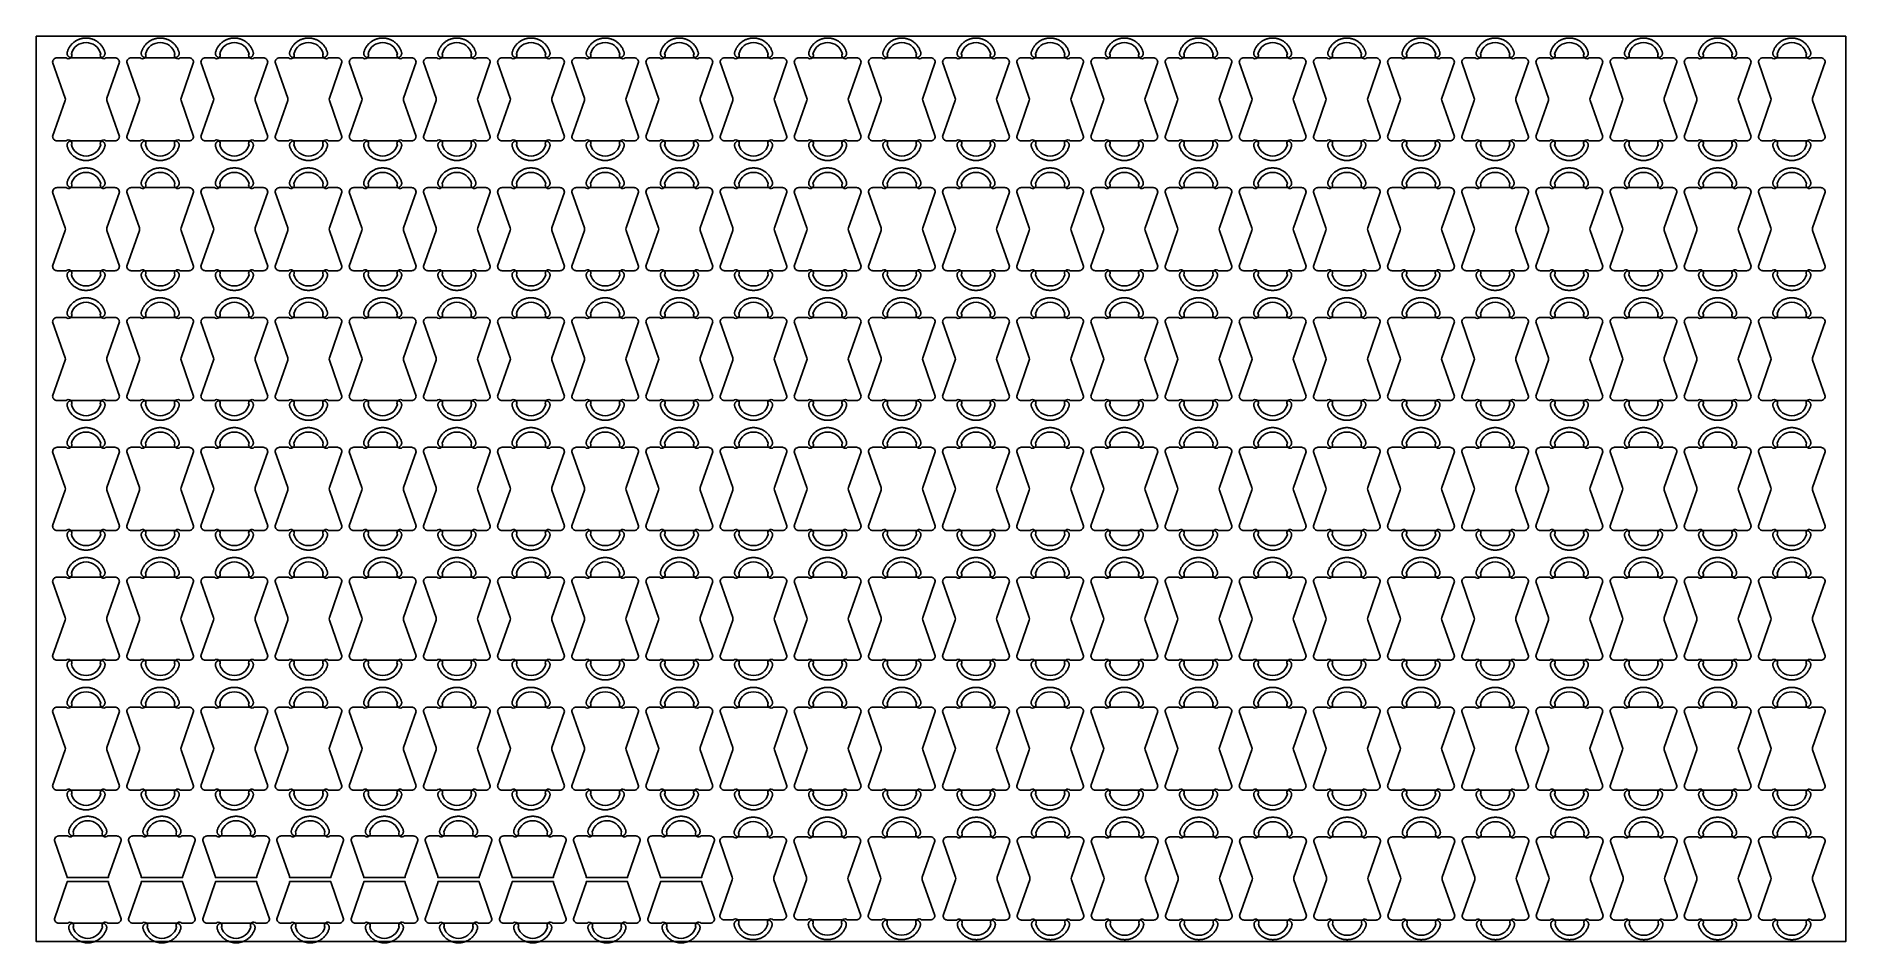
# Model space of a CAD drawing. Extents: x 0 to 2440, y -2 to 1220.
import ezdxf

# ---------------------------------------------------------------- set-up
doc = ezdxf.new("R2010")
doc.units = 0
for name, color, linetype in [('0_SHEET_SPRUCEPLY_2440X122', 1, 'CONTINUOUS'), ('4_ANYTOOL_CUTTHROUGH_OUTSI', 5, 'CONTINUOUS'), ('5_ANYTOOL_HALF_MILL_9MM_IN', 3, 'CONTINUOUS')]:
    doc.layers.add(name, color=color, linetype=linetype)

msp = doc.modelspace()

# ---------------------------------------------------------------- linework, layer by layer
at = {"layer": '0_SHEET_SPRUCEPLY_2440X122'}
msp.add_lwpolyline([(0, 1220), (0, 0), (2440, 0), (2440, 1220)], close=True, dxfattribs=at)
at = {"layer": '4_ANYTOOL_CUTTHROUGH_OUTSI'}
for points in [[(94.1, 1079), (106.2, 1079, 0.414214), (112.2, 1085), (95.3, 1133.3, -0.146089), (95.3, 1136.7), (112.2, 1185, 0.414214), (106.2, 1191), (94.1, 1191, -0.874623), (87, 1196.4, 0.763104), (47.4, 1196.4, -0.874623), (40.3, 1191), (28.2, 1191, 0.414214), (22.2, 1185), (39.1, 1136.7, -0.146089), (39.1, 1133.3), (22.2, 1085, 0.414214), (28.2, 1079), (40.3, 1079, -0.874623), (47.4, 1073.6, 0.763104), (87, 1073.6, -0.874623)], [(194.1, 1079), (206.2, 1079, 0.414214), (212.2, 1085), (195.3, 1133.3, -0.146089), (195.3, 1136.7), (212.2, 1185, 0.414214), (206.2, 1191), (194.1, 1191, -0.874623), (187, 1196.4, 0.763104), (147.4, 1196.4, -0.874623), (140.3, 1191), (128.2, 1191, 0.414214), (122.2, 1185), (139.1, 1136.7, -0.146089), (139.1, 1133.3), (122.2, 1085, 0.414214), (128.2, 1079), (140.3, 1079, -0.874623), (147.4, 1073.6, 0.763104), (187, 1073.6, -0.874623)], [(294.1, 1079), (306.2, 1079, 0.414214), (312.2, 1085), (295.3, 1133.3, -0.146089), (295.3, 1136.7), (312.2, 1185, 0.414214), (306.2, 1191), (294.1, 1191, -0.874623), (287, 1196.4, 0.763104), (247.4, 1196.4, -0.874623), (240.3, 1191), (228.2, 1191, 0.414214), (222.2, 1185), (239.1, 1136.7, -0.146089), (239.1, 1133.3), (222.2, 1085, 0.414214), (228.2, 1079), (240.3, 1079, -0.874623), (247.4, 1073.6, 0.763104), (287, 1073.6, -0.874623)], [(394.1, 1079), (406.2, 1079, 0.414214), (412.2, 1085), (395.3, 1133.3, -0.146089), (395.3, 1136.7), (412.2, 1185, 0.414214), (406.2, 1191), (394.1, 1191, -0.874623), (387, 1196.4, 0.763104), (347.4, 1196.4, -0.874623), (340.3, 1191), (328.2, 1191, 0.414214), (322.2, 1185), (339.1, 1136.7, -0.146089), (339.1, 1133.3), (322.2, 1085, 0.414214), (328.2, 1079), (340.3, 1079, -0.874623), (347.4, 1073.6, 0.763104), (387, 1073.6, -0.874623)], [(494.1, 1079), (506.2, 1079, 0.414214), (512.2, 1085), (495.3, 1133.3, -0.146089), (495.3, 1136.7), (512.2, 1185, 0.414214), (506.2, 1191), (494.1, 1191, -0.874623), (487, 1196.4, 0.763104), (447.4, 1196.4, -0.874623), (440.3, 1191), (428.2, 1191, 0.414214), (422.2, 1185), (439.1, 1136.7, -0.146089), (439.1, 1133.3), (422.2, 1085, 0.414214), (428.2, 1079), (440.3, 1079, -0.874623), (447.4, 1073.6, 0.763104), (487, 1073.6, -0.874623)], [(594.1, 1079), (606.2, 1079, 0.414214), (612.2, 1085), (595.3, 1133.3, -0.146089), (595.3, 1136.7), (612.2, 1185, 0.414214), (606.2, 1191), (594.1, 1191, -0.874623), (587, 1196.4, 0.763104), (547.4, 1196.4, -0.874623), (540.3, 1191), (528.2, 1191, 0.414214), (522.2, 1185), (539.1, 1136.7, -0.146089), (539.1, 1133.3), (522.2, 1085, 0.414214), (528.2, 1079), (540.3, 1079, -0.874623), (547.4, 1073.6, 0.763104), (587, 1073.6, -0.874623)], [(694.1, 1079), (706.2, 1079, 0.414214), (712.2, 1085), (695.3, 1133.3, -0.146089), (695.3, 1136.7), (712.2, 1185, 0.414214), (706.2, 1191), (694.1, 1191, -0.874623), (687, 1196.4, 0.763104), (647.4, 1196.4, -0.874623), (640.3, 1191), (628.2, 1191, 0.414214), (622.2, 1185), (639.1, 1136.7, -0.146089), (639.1, 1133.3), (622.2, 1085, 0.414214), (628.2, 1079), (640.3, 1079, -0.874623), (647.4, 1073.6, 0.763104), (687, 1073.6, -0.874623)], [(794.1, 1079), (806.2, 1079, 0.414214), (812.2, 1085), (795.3, 1133.3, -0.146089), (795.3, 1136.7), (812.2, 1185, 0.414214), (806.2, 1191), (794.1, 1191, -0.874623), (787, 1196.4, 0.763104), (747.4, 1196.4, -0.874623), (740.3, 1191), (728.2, 1191, 0.414214), (722.2, 1185), (739.1, 1136.7, -0.146089), (739.1, 1133.3), (722.2, 1085, 0.414214), (728.2, 1079), (740.3, 1079, -0.874623), (747.4, 1073.6, 0.763104), (787, 1073.6, -0.874623)], [(894.1, 1079), (906.2, 1079, 0.414214), (912.2, 1085), (895.3, 1133.3, -0.146089), (895.3, 1136.7), (912.2, 1185, 0.414214), (906.2, 1191), (894.1, 1191, -0.874623), (887, 1196.4, 0.763104), (847.4, 1196.4, -0.874623), (840.3, 1191), (828.2, 1191, 0.414214), (822.2, 1185), (839.1, 1136.7, -0.146089), (839.1, 1133.3), (822.2, 1085, 0.414214), (828.2, 1079), (840.3, 1079, -0.874623), (847.4, 1073.6, 0.763104), (887, 1073.6, -0.874623)], [(994.1, 1079), (1006.2, 1079, 0.414214), (1012.2, 1085), (995.3, 1133.3, -0.146089), (995.3, 1136.7), (1012.2, 1185, 0.414214), (1006.2, 1191), (994.1, 1191, -0.874623), (987, 1196.4, 0.763104), (947.4, 1196.4, -0.874623), (940.3, 1191), (928.2, 1191, 0.414214), (922.2, 1185), (939.1, 1136.7, -0.146089), (939.1, 1133.3), (922.2, 1085, 0.414214), (928.2, 1079), (940.3, 1079, -0.874623), (947.4, 1073.6, 0.763104), (987, 1073.6, -0.874623)], [(1094.1, 1079), (1106.2, 1079, 0.414214), (1112.2, 1085), (1095.3, 1133.3, -0.146089), (1095.3, 1136.7), (1112.2, 1185, 0.414214), (1106.2, 1191), (1094.1, 1191, -0.874623), (1087, 1196.4, 0.763104), (1047.4, 1196.4, -0.874623), (1040.3, 1191), (1028.2, 1191, 0.414214), (1022.2, 1185), (1039.1, 1136.7, -0.146089), (1039.1, 1133.3), (1022.2, 1085, 0.414214), (1028.2, 1079), (1040.3, 1079, -0.874623), (1047.4, 1073.6, 0.763104), (1087, 1073.6, -0.874623)], [(1194.1, 1079), (1206.2, 1079, 0.414214), (1212.2, 1085), (1195.3, 1133.3, -0.146089), (1195.3, 1136.7), (1212.2, 1185, 0.414214), (1206.2, 1191), (1194.1, 1191, -0.874623), (1187, 1196.4, 0.763104), (1147.4, 1196.4, -0.874623), (1140.3, 1191), (1128.2, 1191, 0.414214), (1122.2, 1185), (1139.1, 1136.7, -0.146089), (1139.1, 1133.3), (1122.2, 1085, 0.414214), (1128.2, 1079), (1140.3, 1079, -0.874623), (1147.4, 1073.6, 0.763104), (1187, 1073.6, -0.874623)], [(1294.1, 1079), (1306.2, 1079, 0.414214), (1312.2, 1085), (1295.3, 1133.3, -0.146089), (1295.3, 1136.7), (1312.2, 1185, 0.414214), (1306.2, 1191), (1294.1, 1191, -0.874623), (1287, 1196.4, 0.763104), (1247.4, 1196.4, -0.874623), (1240.3, 1191), (1228.2, 1191, 0.414214), (1222.2, 1185), (1239.1, 1136.7, -0.146089), (1239.1, 1133.3), (1222.2, 1085, 0.414214), (1228.2, 1079), (1240.3, 1079, -0.874623), (1247.4, 1073.6, 0.763104), (1287, 1073.6, -0.874623)], [(1394.1, 1079), (1406.2, 1079, 0.414214), (1412.2, 1085), (1395.3, 1133.3, -0.146089), (1395.3, 1136.7), (1412.2, 1185, 0.414214), (1406.2, 1191), (1394.1, 1191, -0.874623), (1387, 1196.4, 0.763104), (1347.4, 1196.4, -0.874623), (1340.3, 1191), (1328.2, 1191, 0.414214), (1322.2, 1185), (1339.1, 1136.7, -0.146089), (1339.1, 1133.3), (1322.2, 1085, 0.414214), (1328.2, 1079), (1340.3, 1079, -0.874623), (1347.4, 1073.6, 0.763104), (1387, 1073.6, -0.874623)], [(1494.1, 1079), (1506.2, 1079, 0.414214), (1512.2, 1085), (1495.3, 1133.3, -0.146089), (1495.3, 1136.7), (1512.2, 1185, 0.414214), (1506.2, 1191), (1494.1, 1191, -0.874623), (1487, 1196.4, 0.763104), (1447.4, 1196.4, -0.874623), (1440.3, 1191), (1428.2, 1191, 0.414214), (1422.2, 1185), (1439.1, 1136.7, -0.146089), (1439.1, 1133.3), (1422.2, 1085, 0.414214), (1428.2, 1079), (1440.3, 1079, -0.874623), (1447.4, 1073.6, 0.763104), (1487, 1073.6, -0.874623)], [(1594.1, 1079), (1606.2, 1079, 0.414214), (1612.2, 1085), (1595.3, 1133.3, -0.146089), (1595.3, 1136.7), (1612.2, 1185, 0.414214), (1606.2, 1191), (1594.1, 1191, -0.874623), (1587, 1196.4, 0.763104), (1547.4, 1196.4, -0.874623), (1540.3, 1191), (1528.2, 1191, 0.414214), (1522.2, 1185), (1539.1, 1136.7, -0.146089), (1539.1, 1133.3), (1522.2, 1085, 0.414214), (1528.2, 1079), (1540.3, 1079, -0.874623), (1547.4, 1073.6, 0.763104), (1587, 1073.6, -0.874623)], [(1694.1, 1079), (1706.2, 1079, 0.414214), (1712.2, 1085), (1695.3, 1133.3, -0.146089), (1695.3, 1136.7), (1712.2, 1185, 0.414214), (1706.2, 1191), (1694.1, 1191, -0.874623), (1687, 1196.4, 0.763104), (1647.4, 1196.4, -0.874623), (1640.3, 1191), (1628.2, 1191, 0.414214), (1622.2, 1185), (1639.1, 1136.7, -0.146089), (1639.1, 1133.3), (1622.2, 1085, 0.414214), (1628.2, 1079), (1640.3, 1079, -0.874623), (1647.4, 1073.6, 0.763104), (1687, 1073.6, -0.874623)], [(1794.1, 1079), (1806.2, 1079, 0.414214), (1812.2, 1085), (1795.3, 1133.3, -0.146089), (1795.3, 1136.7), (1812.2, 1185, 0.414214), (1806.2, 1191), (1794.1, 1191, -0.874623), (1787, 1196.4, 0.763104), (1747.4, 1196.4, -0.874623), (1740.3, 1191), (1728.2, 1191, 0.414214), (1722.2, 1185), (1739.1, 1136.7, -0.146089), (1739.1, 1133.3), (1722.2, 1085, 0.414214), (1728.2, 1079), (1740.3, 1079, -0.874623), (1747.4, 1073.6, 0.763104), (1787, 1073.6, -0.874623)], [(1894.1, 1079), (1906.2, 1079, 0.414214), (1912.2, 1085), (1895.3, 1133.3, -0.146089), (1895.3, 1136.7), (1912.2, 1185, 0.414214), (1906.2, 1191), (1894.1, 1191, -0.874623), (1887, 1196.4, 0.763104), (1847.4, 1196.4, -0.874623), (1840.3, 1191), (1828.2, 1191, 0.414214), (1822.2, 1185), (1839.1, 1136.7, -0.146089), (1839.1, 1133.3), (1822.2, 1085, 0.414214), (1828.2, 1079), (1840.3, 1079, -0.874623), (1847.4, 1073.6, 0.763104), (1887, 1073.6, -0.874623)], [(1994.1, 1079), (2006.2, 1079, 0.414214), (2012.2, 1085), (1995.3, 1133.3, -0.146089), (1995.3, 1136.7), (2012.2, 1185, 0.414214), (2006.2, 1191), (1994.1, 1191, -0.874623), (1987, 1196.4, 0.763104), (1947.4, 1196.4, -0.874623), (1940.3, 1191), (1928.2, 1191, 0.414214), (1922.2, 1185), (1939.1, 1136.7, -0.146089), (1939.1, 1133.3), (1922.2, 1085, 0.414214), (1928.2, 1079), (1940.3, 1079, -0.874623), (1947.4, 1073.6, 0.763104), (1987, 1073.6, -0.874623)], [(2094.1, 1079), (2106.2, 1079, 0.414214), (2112.2, 1085), (2095.3, 1133.3, -0.146089), (2095.3, 1136.7), (2112.2, 1185, 0.414214), (2106.2, 1191), (2094.1, 1191, -0.874623), (2087, 1196.4, 0.763104), (2047.4, 1196.4, -0.874623), (2040.3, 1191), (2028.2, 1191, 0.414214), (2022.2, 1185), (2039.1, 1136.7, -0.146089), (2039.1, 1133.3), (2022.2, 1085, 0.414214), (2028.2, 1079), (2040.3, 1079, -0.874623), (2047.4, 1073.6, 0.763104), (2087, 1073.6, -0.874623)], [(2194.1, 1079), (2206.2, 1079, 0.414214), (2212.2, 1085), (2195.3, 1133.3, -0.146089), (2195.3, 1136.7), (2212.2, 1185, 0.414214), (2206.2, 1191), (2194.1, 1191, -0.874623), (2187, 1196.4, 0.763104), (2147.4, 1196.4, -0.874623), (2140.3, 1191), (2128.2, 1191, 0.414214), (2122.2, 1185), (2139.1, 1136.7, -0.146089), (2139.1, 1133.3), (2122.2, 1085, 0.414214), (2128.2, 1079), (2140.3, 1079, -0.874623), (2147.4, 1073.6, 0.763104), (2187, 1073.6, -0.874623)], [(2294.1, 1079), (2306.2, 1079, 0.414214), (2312.2, 1085), (2295.3, 1133.3, -0.146089), (2295.3, 1136.7), (2312.2, 1185, 0.414214), (2306.2, 1191), (2294.1, 1191, -0.874623), (2287, 1196.4, 0.763104), (2247.4, 1196.4, -0.874623), (2240.3, 1191), (2228.2, 1191, 0.414214), (2222.2, 1185), (2239.1, 1136.7, -0.146089), (2239.1, 1133.3), (2222.2, 1085, 0.414214), (2228.2, 1079), (2240.3, 1079, -0.874623), (2247.4, 1073.6, 0.763104), (2287, 1073.6, -0.874623)], [(2394.1, 1079), (2406.2, 1079, 0.414214), (2412.2, 1085), (2395.3, 1133.3, -0.146089), (2395.3, 1136.7), (2412.2, 1185, 0.414214), (2406.2, 1191), (2394.1, 1191, -0.874623), (2387, 1196.4, 0.763104), (2347.4, 1196.4, -0.874623), (2340.3, 1191), (2328.2, 1191, 0.414214), (2322.2, 1185), (2339.1, 1136.7, -0.146089), (2339.1, 1133.3), (2322.2, 1085, 0.414214), (2328.2, 1079), (2340.3, 1079, -0.874623), (2347.4, 1073.6, 0.763104), (2387, 1073.6, -0.874623)], [(94.1, 904), (106.2, 904, 0.414214), (112.2, 910), (95.3, 958.3, -0.146089), (95.3, 961.7), (112.2, 1010, 0.414214), (106.2, 1016), (94.1, 1016, -0.874623), (87, 1021.4, 0.763104), (47.4, 1021.4, -0.874623), (40.3, 1016), (28.2, 1016, 0.414214), (22.2, 1010), (39.1, 961.7, -0.146089), (39.1, 958.3), (22.2, 910, 0.414214), (28.2, 904), (40.3, 904, -0.874623), (47.4, 898.6, 0.763104), (87, 898.6, -0.874623)], [(194.1, 904), (206.2, 904, 0.414214), (212.2, 910), (195.3, 958.3, -0.146089), (195.3, 961.7), (212.2, 1010, 0.414214), (206.2, 1016), (194.1, 1016, -0.874623), (187, 1021.4, 0.763104), (147.4, 1021.4, -0.874623), (140.3, 1016), (128.2, 1016, 0.414214), (122.2, 1010), (139.1, 961.7, -0.146089), (139.1, 958.3), (122.2, 910, 0.414214), (128.2, 904), (140.3, 904, -0.874623), (147.4, 898.6, 0.763104), (187, 898.6, -0.874623)], [(294.1, 904), (306.2, 904, 0.414214), (312.2, 910), (295.3, 958.3, -0.146089), (295.3, 961.7), (312.2, 1010, 0.414214), (306.2, 1016), (294.1, 1016, -0.874623), (287, 1021.4, 0.763104), (247.4, 1021.4, -0.874623), (240.3, 1016), (228.2, 1016, 0.414214), (222.2, 1010), (239.1, 961.7, -0.146089), (239.1, 958.3), (222.2, 910, 0.414214), (228.2, 904), (240.3, 904, -0.874623), (247.4, 898.6, 0.763104), (287, 898.6, -0.874623)], [(394.1, 904), (406.2, 904, 0.414214), (412.2, 910), (395.3, 958.3, -0.146089), (395.3, 961.7), (412.2, 1010, 0.414214), (406.2, 1016), (394.1, 1016, -0.874623), (387, 1021.4, 0.763104), (347.4, 1021.4, -0.874623), (340.3, 1016), (328.2, 1016, 0.414214), (322.2, 1010), (339.1, 961.7, -0.146089), (339.1, 958.3), (322.2, 910, 0.414214), (328.2, 904), (340.3, 904, -0.874623), (347.4, 898.6, 0.763104), (387, 898.6, -0.874623)], [(494.1, 904), (506.2, 904, 0.414214), (512.2, 910), (495.3, 958.3, -0.146089), (495.3, 961.7), (512.2, 1010, 0.414214), (506.2, 1016), (494.1, 1016, -0.874623), (487, 1021.4, 0.763104), (447.4, 1021.4, -0.874623), (440.3, 1016), (428.2, 1016, 0.414214), (422.2, 1010), (439.1, 961.7, -0.146089), (439.1, 958.3), (422.2, 910, 0.414214), (428.2, 904), (440.3, 904, -0.874623), (447.4, 898.6, 0.763104), (487, 898.6, -0.874623)], [(594.1, 904), (606.2, 904, 0.414214), (612.2, 910), (595.3, 958.3, -0.146089), (595.3, 961.7), (612.2, 1010, 0.414214), (606.2, 1016), (594.1, 1016, -0.874623), (587, 1021.4, 0.763104), (547.4, 1021.4, -0.874623), (540.3, 1016), (528.2, 1016, 0.414214), (522.2, 1010), (539.1, 961.7, -0.146089), (539.1, 958.3), (522.2, 910, 0.414214), (528.2, 904), (540.3, 904, -0.874623), (547.4, 898.6, 0.763104), (587, 898.6, -0.874623)], [(694.1, 904), (706.2, 904, 0.414214), (712.2, 910), (695.3, 958.3, -0.146089), (695.3, 961.7), (712.2, 1010, 0.414214), (706.2, 1016), (694.1, 1016, -0.874623), (687, 1021.4, 0.763104), (647.4, 1021.4, -0.874623), (640.3, 1016), (628.2, 1016, 0.414214), (622.2, 1010), (639.1, 961.7, -0.146089), (639.1, 958.3), (622.2, 910, 0.414214), (628.2, 904), (640.3, 904, -0.874623), (647.4, 898.6, 0.763104), (687, 898.6, -0.874623)], [(794.1, 904), (806.2, 904, 0.414214), (812.2, 910), (795.3, 958.3, -0.146089), (795.3, 961.7), (812.2, 1010, 0.414214), (806.2, 1016), (794.1, 1016, -0.874623), (787, 1021.4, 0.763104), (747.4, 1021.4, -0.874623), (740.3, 1016), (728.2, 1016, 0.414214), (722.2, 1010), (739.1, 961.7, -0.146089), (739.1, 958.3), (722.2, 910, 0.414214), (728.2, 904), (740.3, 904, -0.874623), (747.4, 898.6, 0.763104), (787, 898.6, -0.874623)], [(894.1, 904), (906.2, 904, 0.414214), (912.2, 910), (895.3, 958.3, -0.146089), (895.3, 961.7), (912.2, 1010, 0.414214), (906.2, 1016), (894.1, 1016, -0.874623), (887, 1021.4, 0.763104), (847.4, 1021.4, -0.874623), (840.3, 1016), (828.2, 1016, 0.414214), (822.2, 1010), (839.1, 961.7, -0.146089), (839.1, 958.3), (822.2, 910, 0.414214), (828.2, 904), (840.3, 904, -0.874623), (847.4, 898.6, 0.763104), (887, 898.6, -0.874623)], [(994.1, 904), (1006.2, 904, 0.414214), (1012.2, 910), (995.3, 958.3, -0.146089), (995.3, 961.7), (1012.2, 1010, 0.414214), (1006.2, 1016), (994.1, 1016, -0.874623), (987, 1021.4, 0.763104), (947.4, 1021.4, -0.874623), (940.3, 1016), (928.2, 1016, 0.414214), (922.2, 1010), (939.1, 961.7, -0.146089), (939.1, 958.3), (922.2, 910, 0.414214), (928.2, 904), (940.3, 904, -0.874623), (947.4, 898.6, 0.763104), (987, 898.6, -0.874623)], [(1094.1, 904), (1106.2, 904, 0.414214), (1112.2, 910), (1095.3, 958.3, -0.146089), (1095.3, 961.7), (1112.2, 1010, 0.414214), (1106.2, 1016), (1094.1, 1016, -0.874623), (1087, 1021.4, 0.763104), (1047.4, 1021.4, -0.874623), (1040.3, 1016), (1028.2, 1016, 0.414214), (1022.2, 1010), (1039.1, 961.7, -0.146089), (1039.1, 958.3), (1022.2, 910, 0.414214), (1028.2, 904), (1040.3, 904, -0.874623), (1047.4, 898.6, 0.763104), (1087, 898.6, -0.874623)], [(1194.1, 904), (1206.2, 904, 0.414214), (1212.2, 910), (1195.3, 958.3, -0.146089), (1195.3, 961.7), (1212.2, 1010, 0.414214), (1206.2, 1016), (1194.1, 1016, -0.874623), (1187, 1021.4, 0.763104), (1147.4, 1021.4, -0.874623), (1140.3, 1016), (1128.2, 1016, 0.414214), (1122.2, 1010), (1139.1, 961.7, -0.146089), (1139.1, 958.3), (1122.2, 910, 0.414214), (1128.2, 904), (1140.3, 904, -0.874623), (1147.4, 898.6, 0.763104), (1187, 898.6, -0.874623)], [(1294.1, 904), (1306.2, 904, 0.414214), (1312.2, 910), (1295.3, 958.3, -0.146089), (1295.3, 961.7), (1312.2, 1010, 0.414214), (1306.2, 1016), (1294.1, 1016, -0.874623), (1287, 1021.4, 0.763104), (1247.4, 1021.4, -0.874623), (1240.3, 1016), (1228.2, 1016, 0.414214), (1222.2, 1010), (1239.1, 961.7, -0.146089), (1239.1, 958.3), (1222.2, 910, 0.414214), (1228.2, 904), (1240.3, 904, -0.874623), (1247.4, 898.6, 0.763104), (1287, 898.6, -0.874623)], [(1394.1, 904), (1406.2, 904, 0.414214), (1412.2, 910), (1395.3, 958.3, -0.146089), (1395.3, 961.7), (1412.2, 1010, 0.414214), (1406.2, 1016), (1394.1, 1016, -0.874623), (1387, 1021.4, 0.763104), (1347.4, 1021.4, -0.874623), (1340.3, 1016), (1328.2, 1016, 0.414214), (1322.2, 1010), (1339.1, 961.7, -0.146089), (1339.1, 958.3), (1322.2, 910, 0.414214), (1328.2, 904), (1340.3, 904, -0.874623), (1347.4, 898.6, 0.763104), (1387, 898.6, -0.874623)], [(1494.1, 904), (1506.2, 904, 0.414214), (1512.2, 910), (1495.3, 958.3, -0.146089), (1495.3, 961.7), (1512.2, 1010, 0.414214), (1506.2, 1016), (1494.1, 1016, -0.874623), (1487, 1021.4, 0.763104), (1447.4, 1021.4, -0.874623), (1440.3, 1016), (1428.2, 1016, 0.414214), (1422.2, 1010), (1439.1, 961.7, -0.146089), (1439.1, 958.3), (1422.2, 910, 0.414214), (1428.2, 904), (1440.3, 904, -0.874623), (1447.4, 898.6, 0.763104), (1487, 898.6, -0.874623)], [(1594.1, 904), (1606.2, 904, 0.414214), (1612.2, 910), (1595.3, 958.3, -0.146089), (1595.3, 961.7), (1612.2, 1010, 0.414214), (1606.2, 1016), (1594.1, 1016, -0.874623), (1587, 1021.4, 0.763104), (1547.4, 1021.4, -0.874623), (1540.3, 1016), (1528.2, 1016, 0.414214), (1522.2, 1010), (1539.1, 961.7, -0.146089), (1539.1, 958.3), (1522.2, 910, 0.414214), (1528.2, 904), (1540.3, 904, -0.874623), (1547.4, 898.6, 0.763104), (1587, 898.6, -0.874623)], [(1694.1, 904), (1706.2, 904, 0.414214), (1712.2, 910), (1695.3, 958.3, -0.146089), (1695.3, 961.7), (1712.2, 1010, 0.414214), (1706.2, 1016), (1694.1, 1016, -0.874623), (1687, 1021.4, 0.763104), (1647.4, 1021.4, -0.874623), (1640.3, 1016), (1628.2, 1016, 0.414214), (1622.2, 1010), (1639.1, 961.7, -0.146089), (1639.1, 958.3), (1622.2, 910, 0.414214), (1628.2, 904), (1640.3, 904, -0.874623), (1647.4, 898.6, 0.763104), (1687, 898.6, -0.874623)], [(1794.1, 904), (1806.2, 904, 0.414214), (1812.2, 910), (1795.3, 958.3, -0.146089), (1795.3, 961.7), (1812.2, 1010, 0.414214), (1806.2, 1016), (1794.1, 1016, -0.874623), (1787, 1021.4, 0.763104), (1747.4, 1021.4, -0.874623), (1740.3, 1016), (1728.2, 1016, 0.414214), (1722.2, 1010), (1739.1, 961.7, -0.146089), (1739.1, 958.3), (1722.2, 910, 0.414214), (1728.2, 904), (1740.3, 904, -0.874623), (1747.4, 898.6, 0.763104), (1787, 898.6, -0.874623)], [(1894.1, 904), (1906.2, 904, 0.414214), (1912.2, 910), (1895.3, 958.3, -0.146089), (1895.3, 961.7), (1912.2, 1010, 0.414214), (1906.2, 1016), (1894.1, 1016, -0.874623), (1887, 1021.4, 0.763104), (1847.4, 1021.4, -0.874623), (1840.3, 1016), (1828.2, 1016, 0.414214), (1822.2, 1010), (1839.1, 961.7, -0.146089), (1839.1, 958.3), (1822.2, 910, 0.414214), (1828.2, 904), (1840.3, 904, -0.874623), (1847.4, 898.6, 0.763104), (1887, 898.6, -0.874623)], [(1994.1, 904), (2006.2, 904, 0.414214), (2012.2, 910), (1995.3, 958.3, -0.146089), (1995.3, 961.7), (2012.2, 1010, 0.414214), (2006.2, 1016), (1994.1, 1016, -0.874623), (1987, 1021.4, 0.763104), (1947.4, 1021.4, -0.874623), (1940.3, 1016), (1928.2, 1016, 0.414214), (1922.2, 1010), (1939.1, 961.7, -0.146089), (1939.1, 958.3), (1922.2, 910, 0.414214), (1928.2, 904), (1940.3, 904, -0.874623), (1947.4, 898.6, 0.763104), (1987, 898.6, -0.874623)], [(2094.1, 904), (2106.2, 904, 0.414214), (2112.2, 910), (2095.3, 958.3, -0.146089), (2095.3, 961.7), (2112.2, 1010, 0.414214), (2106.2, 1016), (2094.1, 1016, -0.874623), (2087, 1021.4, 0.763104), (2047.4, 1021.4, -0.874623), (2040.3, 1016), (2028.2, 1016, 0.414214), (2022.2, 1010), (2039.1, 961.7, -0.146089), (2039.1, 958.3), (2022.2, 910, 0.414214), (2028.2, 904), (2040.3, 904, -0.874623), (2047.4, 898.6, 0.763104), (2087, 898.6, -0.874623)], [(2194.1, 904), (2206.2, 904, 0.414214), (2212.2, 910), (2195.3, 958.3, -0.146089), (2195.3, 961.7), (2212.2, 1010, 0.414214), (2206.2, 1016), (2194.1, 1016, -0.874623), (2187, 1021.4, 0.763104), (2147.4, 1021.4, -0.874623), (2140.3, 1016), (2128.2, 1016, 0.414214), (2122.2, 1010), (2139.1, 961.7, -0.146089), (2139.1, 958.3), (2122.2, 910, 0.414214), (2128.2, 904), (2140.3, 904, -0.874623), (2147.4, 898.6, 0.763104), (2187, 898.6, -0.874623)], [(2294.1, 904), (2306.2, 904, 0.414214), (2312.2, 910), (2295.3, 958.3, -0.146089), (2295.3, 961.7), (2312.2, 1010, 0.414214), (2306.2, 1016), (2294.1, 1016, -0.874623), (2287, 1021.4, 0.763104), (2247.4, 1021.4, -0.874623), (2240.3, 1016), (2228.2, 1016, 0.414214), (2222.2, 1010), (2239.1, 961.7, -0.146089), (2239.1, 958.3), (2222.2, 910, 0.414214), (2228.2, 904), (2240.3, 904, -0.874623), (2247.4, 898.6, 0.763104), (2287, 898.6, -0.874623)], [(2394.1, 904), (2406.2, 904, 0.414214), (2412.2, 910), (2395.3, 958.3, -0.146089), (2395.3, 961.7), (2412.2, 1010, 0.414214), (2406.2, 1016), (2394.1, 1016, -0.874623), (2387, 1021.4, 0.763104), (2347.4, 1021.4, -0.874623), (2340.3, 1016), (2328.2, 1016, 0.414214), (2322.2, 1010), (2339.1, 961.7, -0.146089), (2339.1, 958.3), (2322.2, 910, 0.414214), (2328.2, 904), (2340.3, 904, -0.874623), (2347.4, 898.6, 0.763104), (2387, 898.6, -0.874623)], [(94.1, 729), (106.2, 729, 0.414214), (112.2, 735), (95.3, 783.3, -0.146089), (95.3, 786.7), (112.2, 835, 0.414214), (106.2, 841), (94.1, 841, -0.874623), (87, 846.4, 0.763104), (47.4, 846.4, -0.874623), (40.3, 841), (28.2, 841, 0.414214), (22.2, 835), (39.1, 786.7, -0.146089), (39.1, 783.3), (22.2, 735, 0.414214), (28.2, 729), (40.3, 729, -0.874623), (47.4, 723.6, 0.763104), (87, 723.6, -0.874623)], [(194.1, 729), (206.2, 729, 0.414214), (212.2, 735), (195.3, 783.3, -0.146089), (195.3, 786.7), (212.2, 835, 0.414214), (206.2, 841), (194.1, 841, -0.874623), (187, 846.4, 0.763104), (147.4, 846.4, -0.874623), (140.3, 841), (128.2, 841, 0.414214), (122.2, 835), (139.1, 786.7, -0.146089), (139.1, 783.3), (122.2, 735, 0.414214), (128.2, 729), (140.3, 729, -0.874623), (147.4, 723.6, 0.763104), (187, 723.6, -0.874623)], [(294.1, 729), (306.2, 729, 0.414214), (312.2, 735), (295.3, 783.3, -0.146089), (295.3, 786.7), (312.2, 835, 0.414214), (306.2, 841), (294.1, 841, -0.874623), (287, 846.4, 0.763104), (247.4, 846.4, -0.874623), (240.3, 841), (228.2, 841, 0.414214), (222.2, 835), (239.1, 786.7, -0.146089), (239.1, 783.3), (222.2, 735, 0.414214), (228.2, 729), (240.3, 729, -0.874623), (247.4, 723.6, 0.763104), (287, 723.6, -0.874623)], [(394.1, 729), (406.2, 729, 0.414214), (412.2, 735), (395.3, 783.3, -0.146089), (395.3, 786.7), (412.2, 835, 0.414214), (406.2, 841), (394.1, 841, -0.874623), (387, 846.4, 0.763104), (347.4, 846.4, -0.874623), (340.3, 841), (328.2, 841, 0.414214), (322.2, 835), (339.1, 786.7, -0.146089), (339.1, 783.3), (322.2, 735, 0.414214), (328.2, 729), (340.3, 729, -0.874623), (347.4, 723.6, 0.763104), (387, 723.6, -0.874623)], [(494.1, 729), (506.2, 729, 0.414214), (512.2, 735), (495.3, 783.3, -0.146089), (495.3, 786.7), (512.2, 835, 0.414214), (506.2, 841), (494.1, 841, -0.874623), (487, 846.4, 0.763104), (447.4, 846.4, -0.874623), (440.3, 841), (428.2, 841, 0.414214), (422.2, 835), (439.1, 786.7, -0.146089), (439.1, 783.3), (422.2, 735, 0.414214), (428.2, 729), (440.3, 729, -0.874623), (447.4, 723.6, 0.763104), (487, 723.6, -0.874623)], [(594.1, 729), (606.2, 729, 0.414214), (612.2, 735), (595.3, 783.3, -0.146089), (595.3, 786.7), (612.2, 835, 0.414214), (606.2, 841), (594.1, 841, -0.874623), (587, 846.4, 0.763104), (547.4, 846.4, -0.874623), (540.3, 841), (528.2, 841, 0.414214), (522.2, 835), (539.1, 786.7, -0.146089), (539.1, 783.3), (522.2, 735, 0.414214), (528.2, 729), (540.3, 729, -0.874623), (547.4, 723.6, 0.763104), (587, 723.6, -0.874623)], [(694.1, 729), (706.2, 729, 0.414214), (712.2, 735), (695.3, 783.3, -0.146089), (695.3, 786.7), (712.2, 835, 0.414214), (706.2, 841), (694.1, 841, -0.874623), (687, 846.4, 0.763104), (647.4, 846.4, -0.874623), (640.3, 841), (628.2, 841, 0.414214), (622.2, 835), (639.1, 786.7, -0.146089), (639.1, 783.3), (622.2, 735, 0.414214), (628.2, 729), (640.3, 729, -0.874623), (647.4, 723.6, 0.763104), (687, 723.6, -0.874623)], [(794.1, 729), (806.2, 729, 0.414214), (812.2, 735), (795.3, 783.3, -0.146089), (795.3, 786.7), (812.2, 835, 0.414214), (806.2, 841), (794.1, 841, -0.874623), (787, 846.4, 0.763104), (747.4, 846.4, -0.874623), (740.3, 841), (728.2, 841, 0.414214), (722.2, 835), (739.1, 786.7, -0.146089), (739.1, 783.3), (722.2, 735, 0.414214), (728.2, 729), (740.3, 729, -0.874623), (747.4, 723.6, 0.763104), (787, 723.6, -0.874623)], [(894.1, 729), (906.2, 729, 0.414214), (912.2, 735), (895.3, 783.3, -0.146089), (895.3, 786.7), (912.2, 835, 0.414214), (906.2, 841), (894.1, 841, -0.874623), (887, 846.4, 0.763104), (847.4, 846.4, -0.874623), (840.3, 841), (828.2, 841, 0.414214), (822.2, 835), (839.1, 786.7, -0.146089), (839.1, 783.3), (822.2, 735, 0.414214), (828.2, 729), (840.3, 729, -0.874623), (847.4, 723.6, 0.763104), (887, 723.6, -0.874623)], [(994.1, 729), (1006.2, 729, 0.414214), (1012.2, 735), (995.3, 783.3, -0.146089), (995.3, 786.7), (1012.2, 835, 0.414214), (1006.2, 841), (994.1, 841, -0.874623), (987, 846.4, 0.763104), (947.4, 846.4, -0.874623), (940.3, 841), (928.2, 841, 0.414214), (922.2, 835), (939.1, 786.7, -0.146089), (939.1, 783.3), (922.2, 735, 0.414214), (928.2, 729), (940.3, 729, -0.874623), (947.4, 723.6, 0.763104), (987, 723.6, -0.874623)], [(1094.1, 729), (1106.2, 729, 0.414214), (1112.2, 735), (1095.3, 783.3, -0.146089), (1095.3, 786.7), (1112.2, 835, 0.414214), (1106.2, 841), (1094.1, 841, -0.874623), (1087, 846.4, 0.763104), (1047.4, 846.4, -0.874623), (1040.3, 841), (1028.2, 841, 0.414214), (1022.2, 835), (1039.1, 786.7, -0.146089), (1039.1, 783.3), (1022.2, 735, 0.414214), (1028.2, 729), (1040.3, 729, -0.874623), (1047.4, 723.6, 0.763104), (1087, 723.6, -0.874623)], [(1194.1, 729), (1206.2, 729, 0.414214), (1212.2, 735), (1195.3, 783.3, -0.146089), (1195.3, 786.7), (1212.2, 835, 0.414214), (1206.2, 841), (1194.1, 841, -0.874623), (1187, 846.4, 0.763104), (1147.4, 846.4, -0.874623), (1140.3, 841), (1128.2, 841, 0.414214), (1122.2, 835), (1139.1, 786.7, -0.146089), (1139.1, 783.3), (1122.2, 735, 0.414214), (1128.2, 729), (1140.3, 729, -0.874623), (1147.4, 723.6, 0.763104), (1187, 723.6, -0.874623)], [(1294.1, 729), (1306.2, 729, 0.414214), (1312.2, 735), (1295.3, 783.3, -0.146089), (1295.3, 786.7), (1312.2, 835, 0.414214), (1306.2, 841), (1294.1, 841, -0.874623), (1287, 846.4, 0.763104), (1247.4, 846.4, -0.874623), (1240.3, 841), (1228.2, 841, 0.414214), (1222.2, 835), (1239.1, 786.7, -0.146089), (1239.1, 783.3), (1222.2, 735, 0.414214), (1228.2, 729), (1240.3, 729, -0.874623), (1247.4, 723.6, 0.763104), (1287, 723.6, -0.874623)], [(1394.1, 729), (1406.2, 729, 0.414214), (1412.2, 735), (1395.3, 783.3, -0.146089), (1395.3, 786.7), (1412.2, 835, 0.414214), (1406.2, 841), (1394.1, 841, -0.874623), (1387, 846.4, 0.763104), (1347.4, 846.4, -0.874623), (1340.3, 841), (1328.2, 841, 0.414214), (1322.2, 835), (1339.1, 786.7, -0.146089), (1339.1, 783.3), (1322.2, 735, 0.414214), (1328.2, 729), (1340.3, 729, -0.874623), (1347.4, 723.6, 0.763104), (1387, 723.6, -0.874623)], [(1494.1, 729), (1506.2, 729, 0.414214), (1512.2, 735), (1495.3, 783.3, -0.146089), (1495.3, 786.7), (1512.2, 835, 0.414214), (1506.2, 841), (1494.1, 841, -0.874623), (1487, 846.4, 0.763104), (1447.4, 846.4, -0.874623), (1440.3, 841), (1428.2, 841, 0.414214), (1422.2, 835), (1439.1, 786.7, -0.146089), (1439.1, 783.3), (1422.2, 735, 0.414214), (1428.2, 729), (1440.3, 729, -0.874623), (1447.4, 723.6, 0.763104), (1487, 723.6, -0.874623)], [(1594.1, 729), (1606.2, 729, 0.414214), (1612.2, 735), (1595.3, 783.3, -0.146089), (1595.3, 786.7), (1612.2, 835, 0.414214), (1606.2, 841), (1594.1, 841, -0.874623), (1587, 846.4, 0.763104), (1547.4, 846.4, -0.874623), (1540.3, 841), (1528.2, 841, 0.414214), (1522.2, 835), (1539.1, 786.7, -0.146089), (1539.1, 783.3), (1522.2, 735, 0.414214), (1528.2, 729), (1540.3, 729, -0.874623), (1547.4, 723.6, 0.763104), (1587, 723.6, -0.874623)], [(1694.1, 729), (1706.2, 729, 0.414214), (1712.2, 735), (1695.3, 783.3, -0.146089), (1695.3, 786.7), (1712.2, 835, 0.414214), (1706.2, 841), (1694.1, 841, -0.874623), (1687, 846.4, 0.763104), (1647.4, 846.4, -0.874623), (1640.3, 841), (1628.2, 841, 0.414214), (1622.2, 835), (1639.1, 786.7, -0.146089), (1639.1, 783.3), (1622.2, 735, 0.414214), (1628.2, 729), (1640.3, 729, -0.874623), (1647.4, 723.6, 0.763104), (1687, 723.6, -0.874623)], [(1794.1, 729), (1806.2, 729, 0.414214), (1812.2, 735), (1795.3, 783.3, -0.146089), (1795.3, 786.7), (1812.2, 835, 0.414214), (1806.2, 841), (1794.1, 841, -0.874623), (1787, 846.4, 0.763104), (1747.4, 846.4, -0.874623), (1740.3, 841), (1728.2, 841, 0.414214), (1722.2, 835), (1739.1, 786.7, -0.146089), (1739.1, 783.3), (1722.2, 735, 0.414214), (1728.2, 729), (1740.3, 729, -0.874623), (1747.4, 723.6, 0.763104), (1787, 723.6, -0.874623)], [(1894.1, 729), (1906.2, 729, 0.414214), (1912.2, 735), (1895.3, 783.3, -0.146089), (1895.3, 786.7), (1912.2, 835, 0.414214), (1906.2, 841), (1894.1, 841, -0.874623), (1887, 846.4, 0.763104), (1847.4, 846.4, -0.874623), (1840.3, 841), (1828.2, 841, 0.414214), (1822.2, 835), (1839.1, 786.7, -0.146089), (1839.1, 783.3), (1822.2, 735, 0.414214), (1828.2, 729), (1840.3, 729, -0.874623), (1847.4, 723.6, 0.763104), (1887, 723.6, -0.874623)], [(1994.1, 729), (2006.2, 729, 0.414214), (2012.2, 735), (1995.3, 783.3, -0.146089), (1995.3, 786.7), (2012.2, 835, 0.414214), (2006.2, 841), (1994.1, 841, -0.874623), (1987, 846.4, 0.763104), (1947.4, 846.4, -0.874623), (1940.3, 841), (1928.2, 841, 0.414214), (1922.2, 835), (1939.1, 786.7, -0.146089), (1939.1, 783.3), (1922.2, 735, 0.414214), (1928.2, 729), (1940.3, 729, -0.874623), (1947.4, 723.6, 0.763104), (1987, 723.6, -0.874623)], [(2094.1, 729), (2106.2, 729, 0.414214), (2112.2, 735), (2095.3, 783.3, -0.146089), (2095.3, 786.7), (2112.2, 835, 0.414214), (2106.2, 841), (2094.1, 841, -0.874623), (2087, 846.4, 0.763104), (2047.4, 846.4, -0.874623), (2040.3, 841), (2028.2, 841, 0.414214), (2022.2, 835), (2039.1, 786.7, -0.146089), (2039.1, 783.3), (2022.2, 735, 0.414214), (2028.2, 729), (2040.3, 729, -0.874623), (2047.4, 723.6, 0.763104), (2087, 723.6, -0.874623)], [(2194.1, 729), (2206.2, 729, 0.414214), (2212.2, 735), (2195.3, 783.3, -0.146089), (2195.3, 786.7), (2212.2, 835, 0.414214), (2206.2, 841), (2194.1, 841, -0.874623), (2187, 846.4, 0.763104), (2147.4, 846.4, -0.874623), (2140.3, 841), (2128.2, 841, 0.414214), (2122.2, 835), (2139.1, 786.7, -0.146089), (2139.1, 783.3), (2122.2, 735, 0.414214), (2128.2, 729), (2140.3, 729, -0.874623), (2147.4, 723.6, 0.763104), (2187, 723.6, -0.874623)], [(2294.1, 729), (2306.2, 729, 0.414214), (2312.2, 735), (2295.3, 783.3, -0.146089), (2295.3, 786.7), (2312.2, 835, 0.414214), (2306.2, 841), (2294.1, 841, -0.874623), (2287, 846.4, 0.763104), (2247.4, 846.4, -0.874623), (2240.3, 841), (2228.2, 841, 0.414214), (2222.2, 835), (2239.1, 786.7, -0.146089), (2239.1, 783.3), (2222.2, 735, 0.414214), (2228.2, 729), (2240.3, 729, -0.874623), (2247.4, 723.6, 0.763104), (2287, 723.6, -0.874623)], [(2394.1, 729), (2406.2, 729, 0.414214), (2412.2, 735), (2395.3, 783.3, -0.146089), (2395.3, 786.7), (2412.2, 835, 0.414214), (2406.2, 841), (2394.1, 841, -0.874623), (2387, 846.4, 0.763104), (2347.4, 846.4, -0.874623), (2340.3, 841), (2328.2, 841, 0.414214), (2322.2, 835), (2339.1, 786.7, -0.146089), (2339.1, 783.3), (2322.2, 735, 0.414214), (2328.2, 729), (2340.3, 729, -0.874623), (2347.4, 723.6, 0.763104), (2387, 723.6, -0.874623)], [(94.1, 554), (106.2, 554, 0.414214), (112.2, 560), (95.3, 608.3, -0.146089), (95.3, 611.7), (112.2, 660, 0.414214), (106.2, 666), (94.1, 666, -0.874623), (87, 671.4, 0.763104), (47.4, 671.4, -0.874623), (40.3, 666), (28.2, 666, 0.414214), (22.2, 660), (39.1, 611.7, -0.146089), (39.1, 608.3), (22.2, 560, 0.414214), (28.2, 554), (40.3, 554, -0.874623), (47.4, 548.6, 0.763104), (87, 548.6, -0.874623)], [(194.1, 554), (206.2, 554, 0.414214), (212.2, 560), (195.3, 608.3, -0.146089), (195.3, 611.7), (212.2, 660, 0.414214), (206.2, 666), (194.1, 666, -0.874623), (187, 671.4, 0.763104), (147.4, 671.4, -0.874623), (140.3, 666), (128.2, 666, 0.414214), (122.2, 660), (139.1, 611.7, -0.146089), (139.1, 608.3), (122.2, 560, 0.414214), (128.2, 554), (140.3, 554, -0.874623), (147.4, 548.6, 0.763104), (187, 548.6, -0.874623)], [(294.1, 554), (306.2, 554, 0.414214), (312.2, 560), (295.3, 608.3, -0.146089), (295.3, 611.7), (312.2, 660, 0.414214), (306.2, 666), (294.1, 666, -0.874623), (287, 671.4, 0.763104), (247.4, 671.4, -0.874623), (240.3, 666), (228.2, 666, 0.414214), (222.2, 660), (239.1, 611.7, -0.146089), (239.1, 608.3), (222.2, 560, 0.414214), (228.2, 554), (240.3, 554, -0.874623), (247.4, 548.6, 0.763104), (287, 548.6, -0.874623)], [(394.1, 554), (406.2, 554, 0.414214), (412.2, 560), (395.3, 608.3, -0.146089), (395.3, 611.7), (412.2, 660, 0.414214), (406.2, 666), (394.1, 666, -0.874623), (387, 671.4, 0.763104), (347.4, 671.4, -0.874623), (340.3, 666), (328.2, 666, 0.414214), (322.2, 660), (339.1, 611.7, -0.146089), (339.1, 608.3), (322.2, 560, 0.414214), (328.2, 554), (340.3, 554, -0.874623), (347.4, 548.6, 0.763104), (387, 548.6, -0.874623)], [(494.1, 554), (506.2, 554, 0.414214), (512.2, 560), (495.3, 608.3, -0.146089), (495.3, 611.7), (512.2, 660, 0.414214), (506.2, 666), (494.1, 666, -0.874623), (487, 671.4, 0.763104), (447.4, 671.4, -0.874623), (440.3, 666), (428.2, 666, 0.414214), (422.2, 660), (439.1, 611.7, -0.146089), (439.1, 608.3), (422.2, 560, 0.414214), (428.2, 554), (440.3, 554, -0.874623), (447.4, 548.6, 0.763104), (487, 548.6, -0.874623)], [(594.1, 554), (606.2, 554, 0.414214), (612.2, 560), (595.3, 608.3, -0.146089), (595.3, 611.7), (612.2, 660, 0.414214), (606.2, 666), (594.1, 666, -0.874623), (587, 671.4, 0.763104), (547.4, 671.4, -0.874623), (540.3, 666), (528.2, 666, 0.414214), (522.2, 660), (539.1, 611.7, -0.146089), (539.1, 608.3), (522.2, 560, 0.414214), (528.2, 554), (540.3, 554, -0.874623), (547.4, 548.6, 0.763104), (587, 548.6, -0.874623)], [(694.1, 554), (706.2, 554, 0.414214), (712.2, 560), (695.3, 608.3, -0.146089), (695.3, 611.7), (712.2, 660, 0.414214), (706.2, 666), (694.1, 666, -0.874623), (687, 671.4, 0.763104), (647.4, 671.4, -0.874623), (640.3, 666), (628.2, 666, 0.414214), (622.2, 660), (639.1, 611.7, -0.146089), (639.1, 608.3), (622.2, 560, 0.414214), (628.2, 554), (640.3, 554, -0.874623), (647.4, 548.6, 0.763104), (687, 548.6, -0.874623)], [(794.1, 554), (806.2, 554, 0.414214), (812.2, 560), (795.3, 608.3, -0.146089), (795.3, 611.7), (812.2, 660, 0.414214), (806.2, 666), (794.1, 666, -0.874623), (787, 671.4, 0.763104), (747.4, 671.4, -0.874623), (740.3, 666), (728.2, 666, 0.414214), (722.2, 660), (739.1, 611.7, -0.146089), (739.1, 608.3), (722.2, 560, 0.414214), (728.2, 554), (740.3, 554, -0.874623), (747.4, 548.6, 0.763104), (787, 548.6, -0.874623)], [(894.1, 554), (906.2, 554, 0.414214), (912.2, 560), (895.3, 608.3, -0.146089), (895.3, 611.7), (912.2, 660, 0.414214), (906.2, 666), (894.1, 666, -0.874623), (887, 671.4, 0.763104), (847.4, 671.4, -0.874623), (840.3, 666), (828.2, 666, 0.414214), (822.2, 660), (839.1, 611.7, -0.146089), (839.1, 608.3), (822.2, 560, 0.414214), (828.2, 554), (840.3, 554, -0.874623), (847.4, 548.6, 0.763104), (887, 548.6, -0.874623)], [(994.1, 554), (1006.2, 554, 0.414214), (1012.2, 560), (995.3, 608.3, -0.146089), (995.3, 611.7), (1012.2, 660, 0.414214), (1006.2, 666), (994.1, 666, -0.874623), (987, 671.4, 0.763104), (947.4, 671.4, -0.874623), (940.3, 666), (928.2, 666, 0.414214), (922.2, 660), (939.1, 611.7, -0.146089), (939.1, 608.3), (922.2, 560, 0.414214), (928.2, 554), (940.3, 554, -0.874623), (947.4, 548.6, 0.763104), (987, 548.6, -0.874623)], [(1094.1, 554), (1106.2, 554, 0.414214), (1112.2, 560), (1095.3, 608.3, -0.146089), (1095.3, 611.7), (1112.2, 660, 0.414214), (1106.2, 666), (1094.1, 666, -0.874623), (1087, 671.4, 0.763104), (1047.4, 671.4, -0.874623), (1040.3, 666), (1028.2, 666, 0.414214), (1022.2, 660), (1039.1, 611.7, -0.146089), (1039.1, 608.3), (1022.2, 560, 0.414214), (1028.2, 554), (1040.3, 554, -0.874623), (1047.4, 548.6, 0.763104), (1087, 548.6, -0.874623)], [(1194.1, 554), (1206.2, 554, 0.414214), (1212.2, 560), (1195.3, 608.3, -0.146089), (1195.3, 611.7), (1212.2, 660, 0.414214), (1206.2, 666), (1194.1, 666, -0.874623), (1187, 671.4, 0.763104), (1147.4, 671.4, -0.874623), (1140.3, 666), (1128.2, 666, 0.414214), (1122.2, 660), (1139.1, 611.7, -0.146089), (1139.1, 608.3), (1122.2, 560, 0.414214), (1128.2, 554), (1140.3, 554, -0.874623), (1147.4, 548.6, 0.763104), (1187, 548.6, -0.874623)], [(1294.1, 554), (1306.2, 554, 0.414214), (1312.2, 560), (1295.3, 608.3, -0.146089), (1295.3, 611.7), (1312.2, 660, 0.414214), (1306.2, 666), (1294.1, 666, -0.874623), (1287, 671.4, 0.763104), (1247.4, 671.4, -0.874623), (1240.3, 666), (1228.2, 666, 0.414214), (1222.2, 660), (1239.1, 611.7, -0.146089), (1239.1, 608.3), (1222.2, 560, 0.414214), (1228.2, 554), (1240.3, 554, -0.874623), (1247.4, 548.6, 0.763104), (1287, 548.6, -0.874623)], [(1394.1, 554), (1406.2, 554, 0.414214), (1412.2, 560), (1395.3, 608.3, -0.146089), (1395.3, 611.7), (1412.2, 660, 0.414214), (1406.2, 666), (1394.1, 666, -0.874623), (1387, 671.4, 0.763104), (1347.4, 671.4, -0.874623), (1340.3, 666), (1328.2, 666, 0.414214), (1322.2, 660), (1339.1, 611.7, -0.146089), (1339.1, 608.3), (1322.2, 560, 0.414214), (1328.2, 554), (1340.3, 554, -0.874623), (1347.4, 548.6, 0.763104), (1387, 548.6, -0.874623)], [(1494.1, 554), (1506.2, 554, 0.414214), (1512.2, 560), (1495.3, 608.3, -0.146089), (1495.3, 611.7), (1512.2, 660, 0.414214), (1506.2, 666), (1494.1, 666, -0.874623), (1487, 671.4, 0.763104), (1447.4, 671.4, -0.874623), (1440.3, 666), (1428.2, 666, 0.414214), (1422.2, 660), (1439.1, 611.7, -0.146089), (1439.1, 608.3), (1422.2, 560, 0.414214), (1428.2, 554), (1440.3, 554, -0.874623), (1447.4, 548.6, 0.763104), (1487, 548.6, -0.874623)], [(1594.1, 554), (1606.2, 554, 0.414214), (1612.2, 560), (1595.3, 608.3, -0.146089), (1595.3, 611.7), (1612.2, 660, 0.414214), (1606.2, 666), (1594.1, 666, -0.874623), (1587, 671.4, 0.763104), (1547.4, 671.4, -0.874623), (1540.3, 666), (1528.2, 666, 0.414214), (1522.2, 660), (1539.1, 611.7, -0.146089), (1539.1, 608.3), (1522.2, 560, 0.414214), (1528.2, 554), (1540.3, 554, -0.874623), (1547.4, 548.6, 0.763104), (1587, 548.6, -0.874623)], [(1694.1, 554), (1706.2, 554, 0.414214), (1712.2, 560), (1695.3, 608.3, -0.146089), (1695.3, 611.7), (1712.2, 660, 0.414214), (1706.2, 666), (1694.1, 666, -0.874623), (1687, 671.4, 0.763104), (1647.4, 671.4, -0.874623), (1640.3, 666), (1628.2, 666, 0.414214), (1622.2, 660), (1639.1, 611.7, -0.146089), (1639.1, 608.3), (1622.2, 560, 0.414214), (1628.2, 554), (1640.3, 554, -0.874623), (1647.4, 548.6, 0.763104), (1687, 548.6, -0.874623)], [(1794.1, 554), (1806.2, 554, 0.414214), (1812.2, 560), (1795.3, 608.3, -0.146089), (1795.3, 611.7), (1812.2, 660, 0.414214), (1806.2, 666), (1794.1, 666, -0.874623), (1787, 671.4, 0.763104), (1747.4, 671.4, -0.874623), (1740.3, 666), (1728.2, 666, 0.414214), (1722.2, 660), (1739.1, 611.7, -0.146089), (1739.1, 608.3), (1722.2, 560, 0.414214), (1728.2, 554), (1740.3, 554, -0.874623), (1747.4, 548.6, 0.763104), (1787, 548.6, -0.874623)], [(1894.1, 554), (1906.2, 554, 0.414214), (1912.2, 560), (1895.3, 608.3, -0.146089), (1895.3, 611.7), (1912.2, 660, 0.414214), (1906.2, 666), (1894.1, 666, -0.874623), (1887, 671.4, 0.763104), (1847.4, 671.4, -0.874623), (1840.3, 666), (1828.2, 666, 0.414214), (1822.2, 660), (1839.1, 611.7, -0.146089), (1839.1, 608.3), (1822.2, 560, 0.414214), (1828.2, 554), (1840.3, 554, -0.874623), (1847.4, 548.6, 0.763104), (1887, 548.6, -0.874623)], [(1994.1, 554), (2006.2, 554, 0.414214), (2012.2, 560), (1995.3, 608.3, -0.146089), (1995.3, 611.7), (2012.2, 660, 0.414214), (2006.2, 666), (1994.1, 666, -0.874623), (1987, 671.4, 0.763104), (1947.4, 671.4, -0.874623), (1940.3, 666), (1928.2, 666, 0.414214), (1922.2, 660), (1939.1, 611.7, -0.146089), (1939.1, 608.3), (1922.2, 560, 0.414214), (1928.2, 554), (1940.3, 554, -0.874623), (1947.4, 548.6, 0.763104), (1987, 548.6, -0.874623)], [(2094.1, 554), (2106.2, 554, 0.414214), (2112.2, 560), (2095.3, 608.3, -0.146089), (2095.3, 611.7), (2112.2, 660, 0.414214), (2106.2, 666), (2094.1, 666, -0.874623), (2087, 671.4, 0.763104), (2047.4, 671.4, -0.874623), (2040.3, 666), (2028.2, 666, 0.414214), (2022.2, 660), (2039.1, 611.7, -0.146089), (2039.1, 608.3), (2022.2, 560, 0.414214), (2028.2, 554), (2040.3, 554, -0.874623), (2047.4, 548.6, 0.763104), (2087, 548.6, -0.874623)], [(2194.1, 554), (2206.2, 554, 0.414214), (2212.2, 560), (2195.3, 608.3, -0.146089), (2195.3, 611.7), (2212.2, 660, 0.414214), (2206.2, 666), (2194.1, 666, -0.874623), (2187, 671.4, 0.763104), (2147.4, 671.4, -0.874623), (2140.3, 666), (2128.2, 666, 0.414214), (2122.2, 660), (2139.1, 611.7, -0.146089), (2139.1, 608.3), (2122.2, 560, 0.414214), (2128.2, 554), (2140.3, 554, -0.874623), (2147.4, 548.6, 0.763104), (2187, 548.6, -0.874623)], [(2294.1, 554), (2306.2, 554, 0.414214), (2312.2, 560), (2295.3, 608.3, -0.146089), (2295.3, 611.7), (2312.2, 660, 0.414214), (2306.2, 666), (2294.1, 666, -0.874623), (2287, 671.4, 0.763104), (2247.4, 671.4, -0.874623), (2240.3, 666), (2228.2, 666, 0.414214), (2222.2, 660), (2239.1, 611.7, -0.146089), (2239.1, 608.3), (2222.2, 560, 0.414214), (2228.2, 554), (2240.3, 554, -0.874623), (2247.4, 548.6, 0.763104), (2287, 548.6, -0.874623)], [(2394.1, 554), (2406.2, 554, 0.414214), (2412.2, 560), (2395.3, 608.3, -0.146089), (2395.3, 611.7), (2412.2, 660, 0.414214), (2406.2, 666), (2394.1, 666, -0.874623), (2387, 671.4, 0.763104), (2347.4, 671.4, -0.874623), (2340.3, 666), (2328.2, 666, 0.414214), (2322.2, 660), (2339.1, 611.7, -0.146089), (2339.1, 608.3), (2322.2, 560, 0.414214), (2328.2, 554), (2340.3, 554, -0.874623), (2347.4, 548.6, 0.763104), (2387, 548.6, -0.874623)], [(94.1, 379), (106.2, 379, 0.414214), (112.2, 385), (95.3, 433.3, -0.146089), (95.3, 436.7), (112.2, 485, 0.414214), (106.2, 491), (94.1, 491, -0.874623), (87, 496.4, 0.763104), (47.4, 496.4, -0.874623), (40.3, 491), (28.2, 491, 0.414214), (22.2, 485), (39.1, 436.7, -0.146089), (39.1, 433.3), (22.2, 385, 0.414214), (28.2, 379), (40.3, 379, -0.874623), (47.4, 373.6, 0.763104), (87, 373.6, -0.874623)], [(194.1, 379), (206.2, 379, 0.414214), (212.2, 385), (195.3, 433.3, -0.146089), (195.3, 436.7), (212.2, 485, 0.414214), (206.2, 491), (194.1, 491, -0.874623), (187, 496.4, 0.763104), (147.4, 496.4, -0.874623), (140.3, 491), (128.2, 491, 0.414214), (122.2, 485), (139.1, 436.7, -0.146089), (139.1, 433.3), (122.2, 385, 0.414214), (128.2, 379), (140.3, 379, -0.874623), (147.4, 373.6, 0.763104), (187, 373.6, -0.874623)], [(294.1, 379), (306.2, 379, 0.414214), (312.2, 385), (295.3, 433.3, -0.146089), (295.3, 436.7), (312.2, 485, 0.414214), (306.2, 491), (294.1, 491, -0.874623), (287, 496.4, 0.763104), (247.4, 496.4, -0.874623), (240.3, 491), (228.2, 491, 0.414214), (222.2, 485), (239.1, 436.7, -0.146089), (239.1, 433.3), (222.2, 385, 0.414214), (228.2, 379), (240.3, 379, -0.874623), (247.4, 373.6, 0.763104), (287, 373.6, -0.874623)], [(394.1, 379), (406.2, 379, 0.414214), (412.2, 385), (395.3, 433.3, -0.146089), (395.3, 436.7), (412.2, 485, 0.414214), (406.2, 491), (394.1, 491, -0.874623), (387, 496.4, 0.763104), (347.4, 496.4, -0.874623), (340.3, 491), (328.2, 491, 0.414214), (322.2, 485), (339.1, 436.7, -0.146089), (339.1, 433.3), (322.2, 385, 0.414214), (328.2, 379), (340.3, 379, -0.874623), (347.4, 373.6, 0.763104), (387, 373.6, -0.874623)], [(494.1, 379), (506.2, 379, 0.414214), (512.2, 385), (495.3, 433.3, -0.146089), (495.3, 436.7), (512.2, 485, 0.414214), (506.2, 491), (494.1, 491, -0.874623), (487, 496.4, 0.763104), (447.4, 496.4, -0.874623), (440.3, 491), (428.2, 491, 0.414214), (422.2, 485), (439.1, 436.7, -0.146089), (439.1, 433.3), (422.2, 385, 0.414214), (428.2, 379), (440.3, 379, -0.874623), (447.4, 373.6, 0.763104), (487, 373.6, -0.874623)], [(594.1, 379), (606.2, 379, 0.414214), (612.2, 385), (595.3, 433.3, -0.146089), (595.3, 436.7), (612.2, 485, 0.414214), (606.2, 491), (594.1, 491, -0.874623), (587, 496.4, 0.763104), (547.4, 496.4, -0.874623), (540.3, 491), (528.2, 491, 0.414214), (522.2, 485), (539.1, 436.7, -0.146089), (539.1, 433.3), (522.2, 385, 0.414214), (528.2, 379), (540.3, 379, -0.874623), (547.4, 373.6, 0.763104), (587, 373.6, -0.874623)], [(694.1, 379), (706.2, 379, 0.414214), (712.2, 385), (695.3, 433.3, -0.146089), (695.3, 436.7), (712.2, 485, 0.414214), (706.2, 491), (694.1, 491, -0.874623), (687, 496.4, 0.763104), (647.4, 496.4, -0.874623), (640.3, 491), (628.2, 491, 0.414214), (622.2, 485), (639.1, 436.7, -0.146089), (639.1, 433.3), (622.2, 385, 0.414214), (628.2, 379), (640.3, 379, -0.874623), (647.4, 373.6, 0.763104), (687, 373.6, -0.874623)], [(794.1, 379), (806.2, 379, 0.414214), (812.2, 385), (795.3, 433.3, -0.146089), (795.3, 436.7), (812.2, 485, 0.414214), (806.2, 491), (794.1, 491, -0.874623), (787, 496.4, 0.763104), (747.4, 496.4, -0.874623), (740.3, 491), (728.2, 491, 0.414214), (722.2, 485), (739.1, 436.7, -0.146089), (739.1, 433.3), (722.2, 385, 0.414214), (728.2, 379), (740.3, 379, -0.874623), (747.4, 373.6, 0.763104), (787, 373.6, -0.874623)], [(894.1, 379), (906.2, 379, 0.414214), (912.2, 385), (895.3, 433.3, -0.146089), (895.3, 436.7), (912.2, 485, 0.414214), (906.2, 491), (894.1, 491, -0.874623), (887, 496.4, 0.763104), (847.4, 496.4, -0.874623), (840.3, 491), (828.2, 491, 0.414214), (822.2, 485), (839.1, 436.7, -0.146089), (839.1, 433.3), (822.2, 385, 0.414214), (828.2, 379), (840.3, 379, -0.874623), (847.4, 373.6, 0.763104), (887, 373.6, -0.874623)], [(994.1, 379), (1006.2, 379, 0.414214), (1012.2, 385), (995.3, 433.3, -0.146089), (995.3, 436.7), (1012.2, 485, 0.414214), (1006.2, 491), (994.1, 491, -0.874623), (987, 496.4, 0.763104), (947.4, 496.4, -0.874623), (940.3, 491), (928.2, 491, 0.414214), (922.2, 485), (939.1, 436.7, -0.146089), (939.1, 433.3), (922.2, 385, 0.414214), (928.2, 379), (940.3, 379, -0.874623), (947.4, 373.6, 0.763104), (987, 373.6, -0.874623)], [(1094.1, 379), (1106.2, 379, 0.414214), (1112.2, 385), (1095.3, 433.3, -0.146089), (1095.3, 436.7), (1112.2, 485, 0.414214), (1106.2, 491), (1094.1, 491, -0.874623), (1087, 496.4, 0.763104), (1047.4, 496.4, -0.874623), (1040.3, 491), (1028.2, 491, 0.414214), (1022.2, 485), (1039.1, 436.7, -0.146089), (1039.1, 433.3), (1022.2, 385, 0.414214), (1028.2, 379), (1040.3, 379, -0.874623), (1047.4, 373.6, 0.763104), (1087, 373.6, -0.874623)], [(1194.1, 379), (1206.2, 379, 0.414214), (1212.2, 385), (1195.3, 433.3, -0.146089), (1195.3, 436.7), (1212.2, 485, 0.414214), (1206.2, 491), (1194.1, 491, -0.874623), (1187, 496.4, 0.763104), (1147.4, 496.4, -0.874623), (1140.3, 491), (1128.2, 491, 0.414214), (1122.2, 485), (1139.1, 436.7, -0.146089), (1139.1, 433.3), (1122.2, 385, 0.414214), (1128.2, 379), (1140.3, 379, -0.874623), (1147.4, 373.6, 0.763104), (1187, 373.6, -0.874623)], [(1294.1, 379), (1306.2, 379, 0.414214), (1312.2, 385), (1295.3, 433.3, -0.146089), (1295.3, 436.7), (1312.2, 485, 0.414214), (1306.2, 491), (1294.1, 491, -0.874623), (1287, 496.4, 0.763104), (1247.4, 496.4, -0.874623), (1240.3, 491), (1228.2, 491, 0.414214), (1222.2, 485), (1239.1, 436.7, -0.146089), (1239.1, 433.3), (1222.2, 385, 0.414214), (1228.2, 379), (1240.3, 379, -0.874623), (1247.4, 373.6, 0.763104), (1287, 373.6, -0.874623)], [(1394.1, 379), (1406.2, 379, 0.414214), (1412.2, 385), (1395.3, 433.3, -0.146089), (1395.3, 436.7), (1412.2, 485, 0.414214), (1406.2, 491), (1394.1, 491, -0.874623), (1387, 496.4, 0.763104), (1347.4, 496.4, -0.874623), (1340.3, 491), (1328.2, 491, 0.414214), (1322.2, 485), (1339.1, 436.7, -0.146089), (1339.1, 433.3), (1322.2, 385, 0.414214), (1328.2, 379), (1340.3, 379, -0.874623), (1347.4, 373.6, 0.763104), (1387, 373.6, -0.874623)], [(1494.1, 379), (1506.2, 379, 0.414214), (1512.2, 385), (1495.3, 433.3, -0.146089), (1495.3, 436.7), (1512.2, 485, 0.414214), (1506.2, 491), (1494.1, 491, -0.874623), (1487, 496.4, 0.763104), (1447.4, 496.4, -0.874623), (1440.3, 491), (1428.2, 491, 0.414214), (1422.2, 485), (1439.1, 436.7, -0.146089), (1439.1, 433.3), (1422.2, 385, 0.414214), (1428.2, 379), (1440.3, 379, -0.874623), (1447.4, 373.6, 0.763104), (1487, 373.6, -0.874623)], [(1594.1, 379), (1606.2, 379, 0.414214), (1612.2, 385), (1595.3, 433.3, -0.146089), (1595.3, 436.7), (1612.2, 485, 0.414214), (1606.2, 491), (1594.1, 491, -0.874623), (1587, 496.4, 0.763104), (1547.4, 496.4, -0.874623), (1540.3, 491), (1528.2, 491, 0.414214), (1522.2, 485), (1539.1, 436.7, -0.146089), (1539.1, 433.3), (1522.2, 385, 0.414214), (1528.2, 379), (1540.3, 379, -0.874623), (1547.4, 373.6, 0.763104), (1587, 373.6, -0.874623)], [(1694.1, 379), (1706.2, 379, 0.414214), (1712.2, 385), (1695.3, 433.3, -0.146089), (1695.3, 436.7), (1712.2, 485, 0.414214), (1706.2, 491), (1694.1, 491, -0.874623), (1687, 496.4, 0.763104), (1647.4, 496.4, -0.874623), (1640.3, 491), (1628.2, 491, 0.414214), (1622.2, 485), (1639.1, 436.7, -0.146089), (1639.1, 433.3), (1622.2, 385, 0.414214), (1628.2, 379), (1640.3, 379, -0.874623), (1647.4, 373.6, 0.763104), (1687, 373.6, -0.874623)], [(1794.1, 379), (1806.2, 379, 0.414214), (1812.2, 385), (1795.3, 433.3, -0.146089), (1795.3, 436.7), (1812.2, 485, 0.414214), (1806.2, 491), (1794.1, 491, -0.874623), (1787, 496.4, 0.763104), (1747.4, 496.4, -0.874623), (1740.3, 491), (1728.2, 491, 0.414214), (1722.2, 485), (1739.1, 436.7, -0.146089), (1739.1, 433.3), (1722.2, 385, 0.414214), (1728.2, 379), (1740.3, 379, -0.874623), (1747.4, 373.6, 0.763104), (1787, 373.6, -0.874623)], [(1894.1, 379), (1906.2, 379, 0.414214), (1912.2, 385), (1895.3, 433.3, -0.146089), (1895.3, 436.7), (1912.2, 485, 0.414214), (1906.2, 491), (1894.1, 491, -0.874623), (1887, 496.4, 0.763104), (1847.4, 496.4, -0.874623), (1840.3, 491), (1828.2, 491, 0.414214), (1822.2, 485), (1839.1, 436.7, -0.146089), (1839.1, 433.3), (1822.2, 385, 0.414214), (1828.2, 379), (1840.3, 379, -0.874623), (1847.4, 373.6, 0.763104), (1887, 373.6, -0.874623)], [(1994.1, 379), (2006.2, 379, 0.414214), (2012.2, 385), (1995.3, 433.3, -0.146089), (1995.3, 436.7), (2012.2, 485, 0.414214), (2006.2, 491), (1994.1, 491, -0.874623), (1987, 496.4, 0.763104), (1947.4, 496.4, -0.874623), (1940.3, 491), (1928.2, 491, 0.414214), (1922.2, 485), (1939.1, 436.7, -0.146089), (1939.1, 433.3), (1922.2, 385, 0.414214), (1928.2, 379), (1940.3, 379, -0.874623), (1947.4, 373.6, 0.763104), (1987, 373.6, -0.874623)], [(2094.1, 379), (2106.2, 379, 0.414214), (2112.2, 385), (2095.3, 433.3, -0.146089), (2095.3, 436.7), (2112.2, 485, 0.414214), (2106.2, 491), (2094.1, 491, -0.874623), (2087, 496.4, 0.763104), (2047.4, 496.4, -0.874623), (2040.3, 491), (2028.2, 491, 0.414214), (2022.2, 485), (2039.1, 436.7, -0.146089), (2039.1, 433.3), (2022.2, 385, 0.414214), (2028.2, 379), (2040.3, 379, -0.874623), (2047.4, 373.6, 0.763104), (2087, 373.6, -0.874623)], [(2194.1, 379), (2206.2, 379, 0.414214), (2212.2, 385), (2195.3, 433.3, -0.146089), (2195.3, 436.7), (2212.2, 485, 0.414214), (2206.2, 491), (2194.1, 491, -0.874623), (2187, 496.4, 0.763104), (2147.4, 496.4, -0.874623), (2140.3, 491), (2128.2, 491, 0.414214), (2122.2, 485), (2139.1, 436.7, -0.146089), (2139.1, 433.3), (2122.2, 385, 0.414214), (2128.2, 379), (2140.3, 379, -0.874623), (2147.4, 373.6, 0.763104), (2187, 373.6, -0.874623)], [(2294.1, 379), (2306.2, 379, 0.414214), (2312.2, 385), (2295.3, 433.3, -0.146089), (2295.3, 436.7), (2312.2, 485, 0.414214), (2306.2, 491), (2294.1, 491, -0.874623), (2287, 496.4, 0.763104), (2247.4, 496.4, -0.874623), (2240.3, 491), (2228.2, 491, 0.414214), (2222.2, 485), (2239.1, 436.7, -0.146089), (2239.1, 433.3), (2222.2, 385, 0.414214), (2228.2, 379), (2240.3, 379, -0.874623), (2247.4, 373.6, 0.763104), (2287, 373.6, -0.874623)], [(2394.1, 379), (2406.2, 379, 0.414214), (2412.2, 385), (2395.3, 433.3, -0.146089), (2395.3, 436.7), (2412.2, 485, 0.414214), (2406.2, 491), (2394.1, 491, -0.874623), (2387, 496.4, 0.763104), (2347.4, 496.4, -0.874623), (2340.3, 491), (2328.2, 491, 0.414214), (2322.2, 485), (2339.1, 436.7, -0.146089), (2339.1, 433.3), (2322.2, 385, 0.414214), (2328.2, 379), (2340.3, 379, -0.874623), (2347.4, 373.6, 0.763104), (2387, 373.6, -0.874623)], [(94.1, 204), (106.2, 204, 0.414214), (112.2, 210), (95.3, 258.3, -0.146089), (95.3, 261.7), (112.2, 310, 0.414214), (106.2, 316), (94.1, 316, -0.874623), (87, 321.4, 0.763104), (47.4, 321.4, -0.874623), (40.3, 316), (28.2, 316, 0.414214), (22.2, 310), (39.1, 261.7, -0.146089), (39.1, 258.3), (22.2, 210, 0.414214), (28.2, 204), (40.3, 204, -0.874623), (47.4, 198.6, 0.763104), (87, 198.6, -0.874623)], [(194.1, 204), (206.2, 204, 0.414214), (212.2, 210), (195.3, 258.3, -0.146089), (195.3, 261.7), (212.2, 310, 0.414214), (206.2, 316), (194.1, 316, -0.874623), (187, 321.4, 0.763104), (147.4, 321.4, -0.874623), (140.3, 316), (128.2, 316, 0.414214), (122.2, 310), (139.1, 261.7, -0.146089), (139.1, 258.3), (122.2, 210, 0.414214), (128.2, 204), (140.3, 204, -0.874623), (147.4, 198.6, 0.763104), (187, 198.6, -0.874623)], [(294.1, 204), (306.2, 204, 0.414214), (312.2, 210), (295.3, 258.3, -0.146089), (295.3, 261.7), (312.2, 310, 0.414214), (306.2, 316), (294.1, 316, -0.874623), (287, 321.4, 0.763104), (247.4, 321.4, -0.874623), (240.3, 316), (228.2, 316, 0.414214), (222.2, 310), (239.1, 261.7, -0.146089), (239.1, 258.3), (222.2, 210, 0.414214), (228.2, 204), (240.3, 204, -0.874623), (247.4, 198.6, 0.763104), (287, 198.6, -0.874623)], [(394.1, 204), (406.2, 204, 0.414214), (412.2, 210), (395.3, 258.3, -0.146089), (395.3, 261.7), (412.2, 310, 0.414214), (406.2, 316), (394.1, 316, -0.874623), (387, 321.4, 0.763104), (347.4, 321.4, -0.874623), (340.3, 316), (328.2, 316, 0.414214), (322.2, 310), (339.1, 261.7, -0.146089), (339.1, 258.3), (322.2, 210, 0.414214), (328.2, 204), (340.3, 204, -0.874623), (347.4, 198.6, 0.763104), (387, 198.6, -0.874623)], [(494.1, 204), (506.2, 204, 0.414214), (512.2, 210), (495.3, 258.3, -0.146089), (495.3, 261.7), (512.2, 310, 0.414214), (506.2, 316), (494.1, 316, -0.874623), (487, 321.4, 0.763104), (447.4, 321.4, -0.874623), (440.3, 316), (428.2, 316, 0.414214), (422.2, 310), (439.1, 261.7, -0.146089), (439.1, 258.3), (422.2, 210, 0.414214), (428.2, 204), (440.3, 204, -0.874623), (447.4, 198.6, 0.763104), (487, 198.6, -0.874623)], [(594.1, 204), (606.2, 204, 0.414214), (612.2, 210), (595.3, 258.3, -0.146089), (595.3, 261.7), (612.2, 310, 0.414214), (606.2, 316), (594.1, 316, -0.874623), (587, 321.4, 0.763104), (547.4, 321.4, -0.874623), (540.3, 316), (528.2, 316, 0.414214), (522.2, 310), (539.1, 261.7, -0.146089), (539.1, 258.3), (522.2, 210, 0.414214), (528.2, 204), (540.3, 204, -0.874623), (547.4, 198.6, 0.763104), (587, 198.6, -0.874623)], [(694.1, 204), (706.2, 204, 0.414214), (712.2, 210), (695.3, 258.3, -0.146089), (695.3, 261.7), (712.2, 310, 0.414214), (706.2, 316), (694.1, 316, -0.874623), (687, 321.4, 0.763104), (647.4, 321.4, -0.874623), (640.3, 316), (628.2, 316, 0.414214), (622.2, 310), (639.1, 261.7, -0.146089), (639.1, 258.3), (622.2, 210, 0.414214), (628.2, 204), (640.3, 204, -0.874623), (647.4, 198.6, 0.763104), (687, 198.6, -0.874623)], [(794.1, 204), (806.2, 204, 0.414214), (812.2, 210), (795.3, 258.3, -0.146089), (795.3, 261.7), (812.2, 310, 0.414214), (806.2, 316), (794.1, 316, -0.874623), (787, 321.4, 0.763104), (747.4, 321.4, -0.874623), (740.3, 316), (728.2, 316, 0.414214), (722.2, 310), (739.1, 261.7, -0.146089), (739.1, 258.3), (722.2, 210, 0.414214), (728.2, 204), (740.3, 204, -0.874623), (747.4, 198.6, 0.763104), (787, 198.6, -0.874623)], [(894.1, 204), (906.2, 204, 0.414214), (912.2, 210), (895.3, 258.3, -0.146089), (895.3, 261.7), (912.2, 310, 0.414214), (906.2, 316), (894.1, 316, -0.874623), (887, 321.4, 0.763104), (847.4, 321.4, -0.874623), (840.3, 316), (828.2, 316, 0.414214), (822.2, 310), (839.1, 261.7, -0.146089), (839.1, 258.3), (822.2, 210, 0.414214), (828.2, 204), (840.3, 204, -0.874623), (847.4, 198.6, 0.763104), (887, 198.6, -0.874623)], [(994.1, 204), (1006.2, 204, 0.414214), (1012.2, 210), (995.3, 258.3, -0.146089), (995.3, 261.7), (1012.2, 310, 0.414214), (1006.2, 316), (994.1, 316, -0.874623), (987, 321.4, 0.763104), (947.4, 321.4, -0.874623), (940.3, 316), (928.2, 316, 0.414214), (922.2, 310), (939.1, 261.7, -0.146089), (939.1, 258.3), (922.2, 210, 0.414214), (928.2, 204), (940.3, 204, -0.874623), (947.4, 198.6, 0.763104), (987, 198.6, -0.874623)], [(1094.1, 204), (1106.2, 204, 0.414214), (1112.2, 210), (1095.3, 258.3, -0.146089), (1095.3, 261.7), (1112.2, 310, 0.414214), (1106.2, 316), (1094.1, 316, -0.874623), (1087, 321.4, 0.763104), (1047.4, 321.4, -0.874623), (1040.3, 316), (1028.2, 316, 0.414214), (1022.2, 310), (1039.1, 261.7, -0.146089), (1039.1, 258.3), (1022.2, 210, 0.414214), (1028.2, 204), (1040.3, 204, -0.874623), (1047.4, 198.6, 0.763104), (1087, 198.6, -0.874623)], [(1194.1, 204), (1206.2, 204, 0.414214), (1212.2, 210), (1195.3, 258.3, -0.146089), (1195.3, 261.7), (1212.2, 310, 0.414214), (1206.2, 316), (1194.1, 316, -0.874623), (1187, 321.4, 0.763104), (1147.4, 321.4, -0.874623), (1140.3, 316), (1128.2, 316, 0.414214), (1122.2, 310), (1139.1, 261.7, -0.146089), (1139.1, 258.3), (1122.2, 210, 0.414214), (1128.2, 204), (1140.3, 204, -0.874623), (1147.4, 198.6, 0.763104), (1187, 198.6, -0.874623)], [(1294.1, 204), (1306.2, 204, 0.414214), (1312.2, 210), (1295.3, 258.3, -0.146089), (1295.3, 261.7), (1312.2, 310, 0.414214), (1306.2, 316), (1294.1, 316, -0.874623), (1287, 321.4, 0.763104), (1247.4, 321.4, -0.874623), (1240.3, 316), (1228.2, 316, 0.414214), (1222.2, 310), (1239.1, 261.7, -0.146089), (1239.1, 258.3), (1222.2, 210, 0.414214), (1228.2, 204), (1240.3, 204, -0.874623), (1247.4, 198.6, 0.763104), (1287, 198.6, -0.874623)], [(1394.1, 204), (1406.2, 204, 0.414214), (1412.2, 210), (1395.3, 258.3, -0.146089), (1395.3, 261.7), (1412.2, 310, 0.414214), (1406.2, 316), (1394.1, 316, -0.874623), (1387, 321.4, 0.763104), (1347.4, 321.4, -0.874623), (1340.3, 316), (1328.2, 316, 0.414214), (1322.2, 310), (1339.1, 261.7, -0.146089), (1339.1, 258.3), (1322.2, 210, 0.414214), (1328.2, 204), (1340.3, 204, -0.874623), (1347.4, 198.6, 0.763104), (1387, 198.6, -0.874623)], [(1494.1, 204), (1506.2, 204, 0.414214), (1512.2, 210), (1495.3, 258.3, -0.146089), (1495.3, 261.7), (1512.2, 310, 0.414214), (1506.2, 316), (1494.1, 316, -0.874623), (1487, 321.4, 0.763104), (1447.4, 321.4, -0.874623), (1440.3, 316), (1428.2, 316, 0.414214), (1422.2, 310), (1439.1, 261.7, -0.146089), (1439.1, 258.3), (1422.2, 210, 0.414214), (1428.2, 204), (1440.3, 204, -0.874623), (1447.4, 198.6, 0.763104), (1487, 198.6, -0.874623)], [(1594.1, 204), (1606.2, 204, 0.414214), (1612.2, 210), (1595.3, 258.3, -0.146089), (1595.3, 261.7), (1612.2, 310, 0.414214), (1606.2, 316), (1594.1, 316, -0.874623), (1587, 321.4, 0.763104), (1547.4, 321.4, -0.874623), (1540.3, 316), (1528.2, 316, 0.414214), (1522.2, 310), (1539.1, 261.7, -0.146089), (1539.1, 258.3), (1522.2, 210, 0.414214), (1528.2, 204), (1540.3, 204, -0.874623), (1547.4, 198.6, 0.763104), (1587, 198.6, -0.874623)], [(1694.1, 204), (1706.2, 204, 0.414214), (1712.2, 210), (1695.3, 258.3, -0.146089), (1695.3, 261.7), (1712.2, 310, 0.414214), (1706.2, 316), (1694.1, 316, -0.874623), (1687, 321.4, 0.763104), (1647.4, 321.4, -0.874623), (1640.3, 316), (1628.2, 316, 0.414214), (1622.2, 310), (1639.1, 261.7, -0.146089), (1639.1, 258.3), (1622.2, 210, 0.414214), (1628.2, 204), (1640.3, 204, -0.874623), (1647.4, 198.6, 0.763104), (1687, 198.6, -0.874623)], [(1794.1, 204), (1806.2, 204, 0.414214), (1812.2, 210), (1795.3, 258.3, -0.146089), (1795.3, 261.7), (1812.2, 310, 0.414214), (1806.2, 316), (1794.1, 316, -0.874623), (1787, 321.4, 0.763104), (1747.4, 321.4, -0.874623), (1740.3, 316), (1728.2, 316, 0.414214), (1722.2, 310), (1739.1, 261.7, -0.146089), (1739.1, 258.3), (1722.2, 210, 0.414214), (1728.2, 204), (1740.3, 204, -0.874623), (1747.4, 198.6, 0.763104), (1787, 198.6, -0.874623)], [(1894.1, 204), (1906.2, 204, 0.414214), (1912.2, 210), (1895.3, 258.3, -0.146089), (1895.3, 261.7), (1912.2, 310, 0.414214), (1906.2, 316), (1894.1, 316, -0.874623), (1887, 321.4, 0.763104), (1847.4, 321.4, -0.874623), (1840.3, 316), (1828.2, 316, 0.414214), (1822.2, 310), (1839.1, 261.7, -0.146089), (1839.1, 258.3), (1822.2, 210, 0.414214), (1828.2, 204), (1840.3, 204, -0.874623), (1847.4, 198.6, 0.763104), (1887, 198.6, -0.874623)], [(1994.1, 204), (2006.2, 204, 0.414214), (2012.2, 210), (1995.3, 258.3, -0.146089), (1995.3, 261.7), (2012.2, 310, 0.414214), (2006.2, 316), (1994.1, 316, -0.874623), (1987, 321.4, 0.763104), (1947.4, 321.4, -0.874623), (1940.3, 316), (1928.2, 316, 0.414214), (1922.2, 310), (1939.1, 261.7, -0.146089), (1939.1, 258.3), (1922.2, 210, 0.414214), (1928.2, 204), (1940.3, 204, -0.874623), (1947.4, 198.6, 0.763104), (1987, 198.6, -0.874623)], [(2094.1, 204), (2106.2, 204, 0.414214), (2112.2, 210), (2095.3, 258.3, -0.146089), (2095.3, 261.7), (2112.2, 310, 0.414214), (2106.2, 316), (2094.1, 316, -0.874623), (2087, 321.4, 0.763104), (2047.4, 321.4, -0.874623), (2040.3, 316), (2028.2, 316, 0.414214), (2022.2, 310), (2039.1, 261.7, -0.146089), (2039.1, 258.3), (2022.2, 210, 0.414214), (2028.2, 204), (2040.3, 204, -0.874623), (2047.4, 198.6, 0.763104), (2087, 198.6, -0.874623)], [(2194.1, 204), (2206.2, 204, 0.414214), (2212.2, 210), (2195.3, 258.3, -0.146089), (2195.3, 261.7), (2212.2, 310, 0.414214), (2206.2, 316), (2194.1, 316, -0.874623), (2187, 321.4, 0.763104), (2147.4, 321.4, -0.874623), (2140.3, 316), (2128.2, 316, 0.414214), (2122.2, 310), (2139.1, 261.7, -0.146089), (2139.1, 258.3), (2122.2, 210, 0.414214), (2128.2, 204), (2140.3, 204, -0.874623), (2147.4, 198.6, 0.763104), (2187, 198.6, -0.874623)], [(2294.1, 204), (2306.2, 204, 0.414214), (2312.2, 210), (2295.3, 258.3, -0.146089), (2295.3, 261.7), (2312.2, 310, 0.414214), (2306.2, 316), (2294.1, 316, -0.874623), (2287, 321.4, 0.763104), (2247.4, 321.4, -0.874623), (2240.3, 316), (2228.2, 316, 0.414214), (2222.2, 310), (2239.1, 261.7, -0.146089), (2239.1, 258.3), (2222.2, 210, 0.414214), (2228.2, 204), (2240.3, 204, -0.874623), (2247.4, 198.6, 0.763104), (2287, 198.6, -0.874623)], [(2394.1, 204), (2406.2, 204, 0.414214), (2412.2, 210), (2395.3, 258.3, -0.146089), (2395.3, 261.7), (2412.2, 310, 0.414214), (2406.2, 316), (2394.1, 316, -0.874623), (2387, 321.4, 0.763104), (2347.4, 321.4, -0.874623), (2340.3, 316), (2328.2, 316, 0.414214), (2322.2, 310), (2339.1, 261.7, -0.146089), (2339.1, 258.3), (2322.2, 210, 0.414214), (2328.2, 204), (2340.3, 204, -0.874623), (2347.4, 198.6, 0.763104), (2387, 198.6, -0.874623)], [(41.4, 88, -0.072659), (41.7, 86.3), (97.4, 86.3, -0.072659), (97.6, 88), (114.5, 136.3, 0.414214), (108.5, 142.3), (96.4, 142.3, -0.874623), (89.3, 147.7, 0.763104), (49.7, 147.7, -0.874623), (42.7, 142.3), (30.5, 142.3, 0.414214), (24.5, 136.3)], [(141.4, 88, -0.072659), (141.7, 86.3), (197.4, 86.3, -0.072659), (197.6, 88), (214.5, 136.3, 0.414214), (208.5, 142.3), (196.4, 142.3, -0.874623), (189.3, 147.7, 0.763104), (149.7, 147.7, -0.874623), (142.7, 142.3), (130.5, 142.3, 0.414214), (124.5, 136.3)], [(241.4, 88, -0.072659), (241.7, 86.3), (297.4, 86.3, -0.072659), (297.6, 88), (314.5, 136.3, 0.414214), (308.5, 142.3), (296.4, 142.3, -0.874623), (289.3, 147.7, 0.763104), (249.7, 147.7, -0.874623), (242.7, 142.3), (230.5, 142.3, 0.414214), (224.5, 136.3)], [(341.4, 88, -0.072659), (341.7, 86.3), (397.4, 86.3, -0.072659), (397.6, 88), (414.5, 136.3, 0.414214), (408.5, 142.3), (396.4, 142.3, -0.874623), (389.3, 147.7, 0.763104), (349.7, 147.7, -0.874623), (342.7, 142.3), (330.5, 142.3, 0.414214), (324.5, 136.3)], [(441.4, 88, -0.072659), (441.7, 86.3), (497.4, 86.3, -0.072659), (497.6, 88), (514.5, 136.3, 0.414214), (508.5, 142.3), (496.4, 142.3, -0.874623), (489.3, 147.7, 0.763104), (449.7, 147.7, -0.874623), (442.7, 142.3), (430.5, 142.3, 0.414214), (424.5, 136.3)], [(541.4, 88, -0.072659), (541.7, 86.3), (597.4, 86.3, -0.072659), (597.6, 88), (614.5, 136.3, 0.414214), (608.5, 142.3), (596.4, 142.3, -0.874623), (589.3, 147.7, 0.763104), (549.7, 147.7, -0.874623), (542.7, 142.3), (530.5, 142.3, 0.414214), (524.5, 136.3)], [(641.4, 88, -0.072659), (641.7, 86.3), (697.4, 86.3, -0.072659), (697.6, 88), (714.5, 136.3, 0.414214), (708.5, 142.3), (696.4, 142.3, -0.874623), (689.3, 147.7, 0.763104), (649.7, 147.7, -0.874623), (642.7, 142.3), (630.5, 142.3, 0.414214), (624.5, 136.3)], [(741.4, 88, -0.072659), (741.7, 86.3), (797.4, 86.3, -0.072659), (797.6, 88), (814.5, 136.3, 0.414214), (808.5, 142.3), (796.4, 142.3, -0.874623), (789.3, 147.7, 0.763104), (749.7, 147.7, -0.874623), (742.7, 142.3), (730.5, 142.3, 0.414214), (724.5, 136.3)], [(841.4, 88, -0.072659), (841.7, 86.3), (897.4, 86.3, -0.072659), (897.6, 88), (914.5, 136.3, 0.414214), (908.5, 142.3), (896.4, 142.3, -0.874623), (889.3, 147.7, 0.763104), (849.7, 147.7, -0.874623), (842.7, 142.3), (830.5, 142.3, 0.414214), (824.5, 136.3)], [(993.6, 29.1), (1005.7, 29.1, 0.414214), (1011.7, 35.1), (994.8, 83.3, -0.146089), (994.8, 86.8), (1011.7, 135.1, 0.414214), (1005.7, 141.1), (993.6, 141.1, -0.874623), (986.5, 146.5, 0.763104), (947, 146.5, -0.874623), (939.9, 141.1), (927.7, 141.1, 0.414214), (921.7, 135.1), (938.6, 86.8, -0.146089), (938.6, 83.3), (921.7, 35.1, 0.414214), (927.7, 29.1), (939.9, 29.1, -0.874623), (947, 23.7, 0.763104), (986.5, 23.7, -0.874623)], [(1093.6, 29.1), (1105.7, 29.1, 0.414214), (1111.7, 35.1), (1094.8, 83.3, -0.146089), (1094.8, 86.8), (1111.7, 135.1, 0.414214), (1105.7, 141.1), (1093.6, 141.1, -0.874623), (1086.5, 146.5, 0.763104), (1047, 146.5, -0.874623), (1039.9, 141.1), (1027.7, 141.1, 0.414214), (1021.7, 135.1), (1038.6, 86.8, -0.146089), (1038.6, 83.3), (1021.7, 35.1, 0.414214), (1027.7, 29.1), (1039.9, 29.1, -0.874623), (1047, 23.7, 0.763104), (1086.5, 23.7, -0.874623)], [(1193.6, 29.1), (1205.7, 29.1, 0.414214), (1211.7, 35.1), (1194.8, 83.3, -0.146089), (1194.8, 86.8), (1211.7, 135.1, 0.414214), (1205.7, 141.1), (1193.6, 141.1, -0.874623), (1186.5, 146.5, 0.763104), (1147, 146.5, -0.874623), (1139.9, 141.1), (1127.7, 141.1, 0.414214), (1121.7, 135.1), (1138.6, 86.8, -0.146089), (1138.6, 83.3), (1121.7, 35.1, 0.414214), (1127.7, 29.1), (1139.9, 29.1, -0.874623), (1147, 23.7, 0.763104), (1186.5, 23.7, -0.874623)], [(1294.5, 29), (1306.7, 29, 0.414214), (1312.7, 35), (1295.8, 83.3, -0.146089), (1295.8, 86.7), (1312.7, 135, 0.414214), (1306.7, 141), (1294.5, 141, -0.874623), (1287.4, 146.4, 0.763104), (1247.9, 146.4, -0.874623), (1240.8, 141), (1228.7, 141, 0.414214), (1222.7, 135), (1239.6, 86.7, -0.146089), (1239.6, 83.3), (1222.7, 35, 0.414214), (1228.7, 29), (1240.8, 29, -0.874623), (1247.9, 23.6, 0.763104), (1287.4, 23.6, -0.874623)], [(1394.5, 29), (1406.7, 29, 0.414214), (1412.7, 35), (1395.8, 83.3, -0.146089), (1395.8, 86.7), (1412.7, 135, 0.414214), (1406.7, 141), (1394.5, 141, -0.874623), (1387.4, 146.4, 0.763104), (1347.9, 146.4, -0.874623), (1340.8, 141), (1328.7, 141, 0.414214), (1322.7, 135), (1339.6, 86.7, -0.146089), (1339.6, 83.3), (1322.7, 35, 0.414214), (1328.7, 29), (1340.8, 29, -0.874623), (1347.9, 23.6, 0.763104), (1387.4, 23.6, -0.874623)], [(1494.5, 29), (1506.7, 29, 0.414214), (1512.7, 35), (1495.8, 83.3, -0.146089), (1495.8, 86.7), (1512.7, 135, 0.414214), (1506.7, 141), (1494.5, 141, -0.874623), (1487.4, 146.4, 0.763104), (1447.9, 146.4, -0.874623), (1440.8, 141), (1428.7, 141, 0.414214), (1422.7, 135), (1439.6, 86.7, -0.146089), (1439.6, 83.3), (1422.7, 35, 0.414214), (1428.7, 29), (1440.8, 29, -0.874623), (1447.9, 23.6, 0.763104), (1487.4, 23.6, -0.874623)], [(1594.5, 29), (1606.7, 29, 0.414214), (1612.7, 35), (1595.8, 83.3, -0.146089), (1595.8, 86.7), (1612.7, 135, 0.414214), (1606.7, 141), (1594.5, 141, -0.874623), (1587.4, 146.4, 0.763104), (1547.9, 146.4, -0.874623), (1540.8, 141), (1528.7, 141, 0.414214), (1522.7, 135), (1539.6, 86.7, -0.146089), (1539.6, 83.3), (1522.7, 35, 0.414214), (1528.7, 29), (1540.8, 29, -0.874623), (1547.9, 23.6, 0.763104), (1587.4, 23.6, -0.874623)], [(1694.5, 29), (1706.7, 29, 0.414214), (1712.7, 35), (1695.8, 83.3, -0.146089), (1695.8, 86.7), (1712.7, 135, 0.414214), (1706.7, 141), (1694.5, 141, -0.874623), (1687.4, 146.4, 0.763104), (1647.9, 146.4, -0.874623), (1640.8, 141), (1628.7, 141, 0.414214), (1622.7, 135), (1639.6, 86.7, -0.146089), (1639.6, 83.3), (1622.7, 35, 0.414214), (1628.7, 29), (1640.8, 29, -0.874623), (1647.9, 23.6, 0.763104), (1687.4, 23.6, -0.874623)], [(1794.5, 29), (1806.7, 29, 0.414214), (1812.7, 35), (1795.8, 83.3, -0.146089), (1795.8, 86.7), (1812.7, 135, 0.414214), (1806.7, 141), (1794.5, 141, -0.874623), (1787.4, 146.4, 0.763104), (1747.9, 146.4, -0.874623), (1740.8, 141), (1728.7, 141, 0.414214), (1722.7, 135), (1739.6, 86.7, -0.146089), (1739.6, 83.3), (1722.7, 35, 0.414214), (1728.7, 29), (1740.8, 29, -0.874623), (1747.9, 23.6, 0.763104), (1787.4, 23.6, -0.874623)], [(1894.5, 29), (1906.7, 29, 0.414214), (1912.7, 35), (1895.8, 83.3, -0.146089), (1895.8, 86.7), (1912.7, 135, 0.414214), (1906.7, 141), (1894.5, 141, -0.874623), (1887.4, 146.4, 0.763104), (1847.9, 146.4, -0.874623), (1840.8, 141), (1828.7, 141, 0.414214), (1822.7, 135), (1839.6, 86.7, -0.146089), (1839.6, 83.3), (1822.7, 35, 0.414214), (1828.7, 29), (1840.8, 29, -0.874623), (1847.9, 23.6, 0.763104), (1887.4, 23.6, -0.874623)], [(1994.5, 29), (2006.7, 29, 0.414214), (2012.7, 35), (1995.8, 83.3, -0.146089), (1995.8, 86.7), (2012.7, 135, 0.414214), (2006.7, 141), (1994.5, 141, -0.874623), (1987.4, 146.4, 0.763104), (1947.9, 146.4, -0.874623), (1940.8, 141), (1928.7, 141, 0.414214), (1922.7, 135), (1939.6, 86.7, -0.146089), (1939.6, 83.3), (1922.7, 35, 0.414214), (1928.7, 29), (1940.8, 29, -0.874623), (1947.9, 23.6, 0.763104), (1987.4, 23.6, -0.874623)], [(2094.5, 29), (2106.7, 29, 0.414214), (2112.7, 35), (2095.8, 83.3, -0.146089), (2095.8, 86.7), (2112.7, 135, 0.414214), (2106.7, 141), (2094.5, 141, -0.874623), (2087.4, 146.4, 0.763104), (2047.9, 146.4, -0.874623), (2040.8, 141), (2028.7, 141, 0.414214), (2022.7, 135), (2039.6, 86.7, -0.146089), (2039.6, 83.3), (2022.7, 35, 0.414214), (2028.7, 29), (2040.8, 29, -0.874623), (2047.9, 23.6, 0.763104), (2087.4, 23.6, -0.874623)], [(2194.5, 29), (2206.7, 29, 0.414214), (2212.7, 35), (2195.8, 83.3, -0.146089), (2195.8, 86.7), (2212.7, 135, 0.414214), (2206.7, 141), (2194.5, 141, -0.874623), (2187.4, 146.4, 0.763104), (2147.9, 146.4, -0.874623), (2140.8, 141), (2128.7, 141, 0.414214), (2122.7, 135), (2139.6, 86.7, -0.146089), (2139.6, 83.3), (2122.7, 35, 0.414214), (2128.7, 29), (2140.8, 29, -0.874623), (2147.9, 23.6, 0.763104), (2187.4, 23.6, -0.874623)], [(2294.1, 29), (2306.2, 29, 0.414214), (2312.2, 35), (2295.3, 83.3, -0.146089), (2295.3, 86.7), (2312.2, 135, 0.414214), (2306.2, 141), (2294.1, 141, -0.874623), (2287, 146.4, 0.763104), (2247.4, 146.4, -0.874623), (2240.3, 141), (2228.2, 141, 0.414214), (2222.2, 135), (2239.1, 86.7, -0.146089), (2239.1, 83.3), (2222.2, 35, 0.414214), (2228.2, 29), (2240.3, 29, -0.874623), (2247.4, 23.6, 0.763104), (2287, 23.6, -0.874623)], [(2394.1, 29), (2406.2, 29, 0.414214), (2412.2, 35), (2395.3, 83.3, -0.146089), (2395.3, 86.7), (2412.2, 135, 0.414214), (2406.2, 141), (2394.1, 141, -0.874623), (2387, 146.4, 0.763104), (2347.4, 146.4, -0.874623), (2340.3, 141), (2328.2, 141, 0.414214), (2322.2, 135), (2339.1, 86.7, -0.146089), (2339.1, 83.3), (2322.2, 35, 0.414214), (2328.2, 29), (2340.3, 29, -0.874623), (2347.4, 23.6, 0.763104), (2387, 23.6, -0.874623)], [(41.4, 79.1, 0.072659), (41.7, 80.8), (97.4, 80.8, 0.072659), (97.6, 79.1), (114.5, 30.8, -0.414214), (108.5, 24.8), (96.4, 24.8, 0.874623), (89.3, 19.4, -0.763104), (49.7, 19.4, 0.874623), (42.7, 24.8), (30.5, 24.8, -0.414214), (24.5, 30.8)], [(141.4, 79.1, 0.072659), (141.7, 80.8), (197.4, 80.8, 0.072659), (197.6, 79.1), (214.5, 30.8, -0.414214), (208.5, 24.8), (196.4, 24.8, 0.874623), (189.3, 19.4, -0.763104), (149.7, 19.4, 0.874623), (142.7, 24.8), (130.5, 24.8, -0.414214), (124.5, 30.8)], [(241.4, 79.1, 0.072659), (241.7, 80.8), (297.4, 80.8, 0.072659), (297.6, 79.1), (314.5, 30.8, -0.414214), (308.5, 24.8), (296.4, 24.8, 0.874623), (289.3, 19.4, -0.763104), (249.7, 19.4, 0.874623), (242.7, 24.8), (230.5, 24.8, -0.414214), (224.5, 30.8)], [(341.4, 79.1, 0.072659), (341.7, 80.8), (397.4, 80.8, 0.072659), (397.6, 79.1), (414.5, 30.8, -0.414214), (408.5, 24.8), (396.4, 24.8, 0.874623), (389.3, 19.4, -0.763104), (349.7, 19.4, 0.874623), (342.7, 24.8), (330.5, 24.8, -0.414214), (324.5, 30.8)], [(441.4, 79.1, 0.072659), (441.7, 80.8), (497.4, 80.8, 0.072659), (497.6, 79.1), (514.5, 30.8, -0.414214), (508.5, 24.8), (496.4, 24.8, 0.874623), (489.3, 19.4, -0.763104), (449.7, 19.4, 0.874623), (442.7, 24.8), (430.5, 24.8, -0.414214), (424.5, 30.8)], [(541.4, 79.1, 0.072659), (541.7, 80.8), (597.4, 80.8, 0.072659), (597.6, 79.1), (614.5, 30.8, -0.414214), (608.5, 24.8), (596.4, 24.8, 0.874623), (589.3, 19.4, -0.763104), (549.7, 19.4, 0.874623), (542.7, 24.8), (530.5, 24.8, -0.414214), (524.5, 30.8)], [(641.4, 79.1, 0.072659), (641.7, 80.8), (697.4, 80.8, 0.072659), (697.6, 79.1), (714.5, 30.8, -0.414214), (708.5, 24.8), (696.4, 24.8, 0.874623), (689.3, 19.4, -0.763104), (649.7, 19.4, 0.874623), (642.7, 24.8), (630.5, 24.8, -0.414214), (624.5, 30.8)], [(741.4, 79.1, 0.072659), (741.7, 80.8), (797.4, 80.8, 0.072659), (797.6, 79.1), (814.5, 30.8, -0.414214), (808.5, 24.8), (796.4, 24.8, 0.874623), (789.3, 19.4, -0.763104), (749.7, 19.4, 0.874623), (742.7, 24.8), (730.5, 24.8, -0.414214), (724.5, 30.8)], [(841.4, 79.1, 0.072659), (841.7, 80.8), (897.4, 80.8, 0.072659), (897.6, 79.1), (914.5, 30.8, -0.414214), (908.5, 24.8), (896.4, 24.8, 0.874623), (889.3, 19.4, -0.763104), (849.7, 19.4, 0.874623), (842.7, 24.8), (830.5, 24.8, -0.414214), (824.5, 30.8)]]:
    msp.add_lwpolyline(points, format="xyb", close=True, dxfattribs=at)
at = {"layer": '5_ANYTOOL_HALF_MILL_9MM_IN'}
for points in [[(41.9, 1198.8), (41.8, 1198.6), (41.8, 1198.4), (41.7, 1198.2), (41.7, 1197.9), (41.6, 1197.7), (41.6, 1197.5), (41.6, 1197.3), (41.6, 1197.1), (41.6, 1196.9), (41.6, 1196.7), (41.6, 1196.5), (41.6, 1196.3), (41.7, 1196.1), (41.7, 1195.9), (41.7, 1195.7), (41.8, 1195.5), (41.9, 1195.3), (41.9, 1195.1), (42, 1194.9), (42.1, 1194.7), (42.1, 1194.5), (42.2, 1194.3), (42.3, 1194.1), (42.4, 1194), (42.5, 1193.8), (42.7, 1193.6), (42.8, 1193.4), (42.9, 1193.3), (43, 1193.1), (43.2, 1193), (43.3, 1192.8), (43.5, 1192.7), (43.6, 1192.5), (43.8, 1192.4), (43.9, 1192.2), (44.1, 1192.1), (44.3, 1192), (44.4, 1191.9), (44.6, 1191.8), (44.8, 1191.7), (45, 1191.6), (45.2, 1191.5), (45.4, 1191.4), (45.6, 1191.4), (45.8, 1191.3), (46, 1191.2), (46.2, 1191.2), (46.4, 1191.1), (46.6, 1191.1), (46.8, 1191.1), (47, 1191), (47.2, 1191), (47.4, 1191), (47.6, 1191), (86.8, 1191), (87, 1191), (87.2, 1191), (87.4, 1191), (87.6, 1191.1), (87.8, 1191.1), (88, 1191.1), (88.2, 1191.2), (88.4, 1191.2), (88.6, 1191.3), (88.8, 1191.4), (89, 1191.4), (89.2, 1191.5), (89.4, 1191.6), (89.6, 1191.7), (89.8, 1191.8), (90, 1191.9), (90.1, 1192), (90.3, 1192.1), (90.5, 1192.2), (90.6, 1192.4), (90.8, 1192.5), (90.9, 1192.7), (91.1, 1192.8), (91.2, 1193), (91.4, 1193.1), (91.5, 1193.3), (91.6, 1193.4), (91.7, 1193.6), (91.9, 1193.8), (92, 1194), (92.1, 1194.1), (92.2, 1194.3), (92.3, 1194.5), (92.3, 1194.7), (92.4, 1194.9), (92.5, 1195.1), (92.6, 1195.3), (92.6, 1195.5), (92.7, 1195.7), (92.7, 1195.9), (92.7, 1196.1), (92.8, 1196.3), (92.8, 1196.5), (92.8, 1196.7), (92.8, 1196.9), (92.8, 1197.1), (92.8, 1197.3), (92.8, 1197.5), (92.8, 1197.7), (92.7, 1197.9), (92.7, 1198.2), (92.6, 1198.4), (92.6, 1198.6), (92.5, 1198.8), (92.3, 1199.6), (91.9, 1200.5), (91.6, 1201.4), (91.2, 1202.2), (90.8, 1203), (90.4, 1203.9), (89.9, 1204.7), (89.4, 1205.4), (88.9, 1206.2), (88.4, 1207), (87.8, 1207.7), (87.2, 1208.4), (86.6, 1209.1), (85.9, 1209.7), (85.3, 1210.4), (84.6, 1211), (83.9, 1211.6), (83.1, 1212.2), (82.4, 1212.7), (81.6, 1213.2), (80.8, 1213.7), (80, 1214.2), (79.2, 1214.6), (78.4, 1215), (77.6, 1215.4), (76.7, 1215.7), (75.8, 1216.1), (74.9, 1216.3), (74.1, 1216.6), (73.2, 1216.8), (72.3, 1217), (71.3, 1217.2), (70.4, 1217.3), (69.5, 1217.4), (68.6, 1217.5), (67.7, 1217.5), (66.7, 1217.5), (65.8, 1217.5), (64.9, 1217.4), (64, 1217.3), (63.1, 1217.2), (62.1, 1217), (61.2, 1216.8), (60.3, 1216.6), (59.5, 1216.3), (58.6, 1216.1), (57.7, 1215.7), (56.8, 1215.4), (56, 1215), (55.2, 1214.6), (54.4, 1214.2), (53.6, 1213.7), (52.8, 1213.2), (52, 1212.7), (51.3, 1212.2), (50.5, 1211.6), (49.8, 1211), (49.1, 1210.4), (48.5, 1209.7), (47.8, 1209.1), (47.2, 1208.4), (46.6, 1207.7), (46, 1207), (45.5, 1206.2), (45, 1205.4), (44.5, 1204.7), (44, 1203.9), (43.6, 1203), (43.2, 1202.2), (42.8, 1201.4), (42.5, 1200.5), (42.1, 1199.6)], [(141.9, 1198.8), (141.8, 1198.6), (141.8, 1198.4), (141.7, 1198.2), (141.7, 1197.9), (141.6, 1197.7), (141.6, 1197.5), (141.6, 1197.3), (141.6, 1197.1), (141.6, 1196.9), (141.6, 1196.7), (141.6, 1196.5), (141.6, 1196.3), (141.7, 1196.1), (141.7, 1195.9), (141.7, 1195.7), (141.8, 1195.5), (141.9, 1195.3), (141.9, 1195.1), (142, 1194.9), (142.1, 1194.7), (142.1, 1194.5), (142.2, 1194.3), (142.3, 1194.1), (142.4, 1194), (142.5, 1193.8), (142.7, 1193.6), (142.8, 1193.4), (142.9, 1193.3), (143, 1193.1), (143.2, 1193), (143.3, 1192.8), (143.5, 1192.7), (143.6, 1192.5), (143.8, 1192.4), (143.9, 1192.2), (144.1, 1192.1), (144.3, 1192), (144.4, 1191.9), (144.6, 1191.8), (144.8, 1191.7), (145, 1191.6), (145.2, 1191.5), (145.4, 1191.4), (145.6, 1191.4), (145.8, 1191.3), (146, 1191.2), (146.2, 1191.2), (146.4, 1191.1), (146.6, 1191.1), (146.8, 1191.1), (147, 1191), (147.2, 1191), (147.4, 1191), (147.6, 1191), (186.8, 1191), (187, 1191), (187.2, 1191), (187.4, 1191), (187.6, 1191.1), (187.8, 1191.1), (188, 1191.1), (188.2, 1191.2), (188.4, 1191.2), (188.6, 1191.3), (188.8, 1191.4), (189, 1191.4), (189.2, 1191.5), (189.4, 1191.6), (189.6, 1191.7), (189.8, 1191.8), (190, 1191.9), (190.1, 1192), (190.3, 1192.1), (190.5, 1192.2), (190.6, 1192.4), (190.8, 1192.5), (190.9, 1192.7), (191.1, 1192.8), (191.2, 1193), (191.4, 1193.1), (191.5, 1193.3), (191.6, 1193.4), (191.7, 1193.6), (191.9, 1193.8), (192, 1194), (192.1, 1194.1), (192.2, 1194.3), (192.3, 1194.5), (192.3, 1194.7), (192.4, 1194.9), (192.5, 1195.1), (192.6, 1195.3), (192.6, 1195.5), (192.7, 1195.7), (192.7, 1195.9), (192.7, 1196.1), (192.8, 1196.3), (192.8, 1196.5), (192.8, 1196.7), (192.8, 1196.9), (192.8, 1197.1), (192.8, 1197.3), (192.8, 1197.5), (192.8, 1197.7), (192.7, 1197.9), (192.7, 1198.2), (192.6, 1198.4), (192.6, 1198.6), (192.5, 1198.8), (192.3, 1199.6), (191.9, 1200.5), (191.6, 1201.4), (191.2, 1202.2), (190.8, 1203), (190.4, 1203.9), (189.9, 1204.7), (189.4, 1205.4), (188.9, 1206.2), (188.4, 1207), (187.8, 1207.7), (187.2, 1208.4), (186.6, 1209.1), (185.9, 1209.7), (185.3, 1210.4), (184.6, 1211), (183.9, 1211.6), (183.1, 1212.2), (182.4, 1212.7), (181.6, 1213.2), (180.8, 1213.7), (180, 1214.2), (179.2, 1214.6), (178.4, 1215), (177.6, 1215.4), (176.7, 1215.7), (175.8, 1216.1), (174.9, 1216.3), (174.1, 1216.6), (173.2, 1216.8), (172.3, 1217), (171.3, 1217.2), (170.4, 1217.3), (169.5, 1217.4), (168.6, 1217.5), (167.7, 1217.5), (166.7, 1217.5), (165.8, 1217.5), (164.9, 1217.4), (164, 1217.3), (163.1, 1217.2), (162.1, 1217), (161.2, 1216.8), (160.3, 1216.6), (159.5, 1216.3), (158.6, 1216.1), (157.7, 1215.7), (156.8, 1215.4), (156, 1215), (155.2, 1214.6), (154.4, 1214.2), (153.6, 1213.7), (152.8, 1213.2), (152, 1212.7), (151.3, 1212.2), (150.5, 1211.6), (149.8, 1211), (149.1, 1210.4), (148.5, 1209.7), (147.8, 1209.1), (147.2, 1208.4), (146.6, 1207.7), (146, 1207), (145.5, 1206.2), (145, 1205.4), (144.5, 1204.7), (144, 1203.9), (143.6, 1203), (143.2, 1202.2), (142.8, 1201.4), (142.5, 1200.5), (142.1, 1199.6)], [(241.9, 1198.8), (241.8, 1198.6), (241.8, 1198.4), (241.7, 1198.2), (241.7, 1197.9), (241.6, 1197.7), (241.6, 1197.5), (241.6, 1197.3), (241.6, 1197.1), (241.6, 1196.9), (241.6, 1196.7), (241.6, 1196.5), (241.6, 1196.3), (241.7, 1196.1), (241.7, 1195.9), (241.7, 1195.7), (241.8, 1195.5), (241.9, 1195.3), (241.9, 1195.1), (242, 1194.9), (242.1, 1194.7), (242.1, 1194.5), (242.2, 1194.3), (242.3, 1194.1), (242.4, 1194), (242.5, 1193.8), (242.7, 1193.6), (242.8, 1193.4), (242.9, 1193.3), (243, 1193.1), (243.2, 1193), (243.3, 1192.8), (243.5, 1192.7), (243.6, 1192.5), (243.8, 1192.4), (243.9, 1192.2), (244.1, 1192.1), (244.3, 1192), (244.4, 1191.9), (244.6, 1191.8), (244.8, 1191.7), (245, 1191.6), (245.2, 1191.5), (245.4, 1191.4), (245.6, 1191.4), (245.8, 1191.3), (246, 1191.2), (246.2, 1191.2), (246.4, 1191.1), (246.6, 1191.1), (246.8, 1191.1), (247, 1191), (247.2, 1191), (247.4, 1191), (247.6, 1191), (286.8, 1191), (287, 1191), (287.2, 1191), (287.4, 1191), (287.6, 1191.1), (287.8, 1191.1), (288, 1191.1), (288.2, 1191.2), (288.4, 1191.2), (288.6, 1191.3), (288.8, 1191.4), (289, 1191.4), (289.2, 1191.5), (289.4, 1191.6), (289.6, 1191.7), (289.8, 1191.8), (290, 1191.9), (290.1, 1192), (290.3, 1192.1), (290.5, 1192.2), (290.6, 1192.4), (290.8, 1192.5), (290.9, 1192.7), (291.1, 1192.8), (291.2, 1193), (291.4, 1193.1), (291.5, 1193.3), (291.6, 1193.4), (291.7, 1193.6), (291.9, 1193.8), (292, 1194), (292.1, 1194.1), (292.2, 1194.3), (292.3, 1194.5), (292.3, 1194.7), (292.4, 1194.9), (292.5, 1195.1), (292.6, 1195.3), (292.6, 1195.5), (292.7, 1195.7), (292.7, 1195.9), (292.7, 1196.1), (292.8, 1196.3), (292.8, 1196.5), (292.8, 1196.7), (292.8, 1196.9), (292.8, 1197.1), (292.8, 1197.3), (292.8, 1197.5), (292.8, 1197.7), (292.7, 1197.9), (292.7, 1198.2), (292.6, 1198.4), (292.6, 1198.6), (292.5, 1198.8), (292.3, 1199.6), (291.9, 1200.5), (291.6, 1201.4), (291.2, 1202.2), (290.8, 1203), (290.4, 1203.9), (289.9, 1204.7), (289.4, 1205.4), (288.9, 1206.2), (288.4, 1207), (287.8, 1207.7), (287.2, 1208.4), (286.6, 1209.1), (285.9, 1209.7), (285.3, 1210.4), (284.6, 1211), (283.9, 1211.6), (283.1, 1212.2), (282.4, 1212.7), (281.6, 1213.2), (280.8, 1213.7), (280, 1214.2), (279.2, 1214.6), (278.4, 1215), (277.6, 1215.4), (276.7, 1215.7), (275.8, 1216.1), (274.9, 1216.3), (274.1, 1216.6), (273.2, 1216.8), (272.3, 1217), (271.3, 1217.2), (270.4, 1217.3), (269.5, 1217.4), (268.6, 1217.5), (267.7, 1217.5), (266.7, 1217.5), (265.8, 1217.5), (264.9, 1217.4), (264, 1217.3), (263.1, 1217.2), (262.1, 1217), (261.2, 1216.8), (260.3, 1216.6), (259.5, 1216.3), (258.6, 1216.1), (257.7, 1215.7), (256.8, 1215.4), (256, 1215), (255.2, 1214.6), (254.4, 1214.2), (253.6, 1213.7), (252.8, 1213.2), (252, 1212.7), (251.3, 1212.2), (250.5, 1211.6), (249.8, 1211), (249.1, 1210.4), (248.5, 1209.7), (247.8, 1209.1), (247.2, 1208.4), (246.6, 1207.7), (246, 1207), (245.5, 1206.2), (245, 1205.4), (244.5, 1204.7), (244, 1203.9), (243.6, 1203), (243.2, 1202.2), (242.8, 1201.4), (242.5, 1200.5), (242.1, 1199.6)], [(341.9, 1198.8), (341.8, 1198.6), (341.8, 1198.4), (341.7, 1198.2), (341.7, 1197.9), (341.6, 1197.7), (341.6, 1197.5), (341.6, 1197.3), (341.6, 1197.1), (341.6, 1196.9), (341.6, 1196.7), (341.6, 1196.5), (341.6, 1196.3), (341.7, 1196.1), (341.7, 1195.9), (341.7, 1195.7), (341.8, 1195.5), (341.9, 1195.3), (341.9, 1195.1), (342, 1194.9), (342.1, 1194.7), (342.1, 1194.5), (342.2, 1194.3), (342.3, 1194.1), (342.4, 1194), (342.5, 1193.8), (342.7, 1193.6), (342.8, 1193.4), (342.9, 1193.3), (343, 1193.1), (343.2, 1193), (343.3, 1192.8), (343.5, 1192.7), (343.6, 1192.5), (343.8, 1192.4), (343.9, 1192.2), (344.1, 1192.1), (344.3, 1192), (344.4, 1191.9), (344.6, 1191.8), (344.8, 1191.7), (345, 1191.6), (345.2, 1191.5), (345.4, 1191.4), (345.6, 1191.4), (345.8, 1191.3), (346, 1191.2), (346.2, 1191.2), (346.4, 1191.1), (346.6, 1191.1), (346.8, 1191.1), (347, 1191), (347.2, 1191), (347.4, 1191), (347.6, 1191), (386.8, 1191), (387, 1191), (387.2, 1191), (387.4, 1191), (387.6, 1191.1), (387.8, 1191.1), (388, 1191.1), (388.2, 1191.2), (388.4, 1191.2), (388.6, 1191.3), (388.8, 1191.4), (389, 1191.4), (389.2, 1191.5), (389.4, 1191.6), (389.6, 1191.7), (389.8, 1191.8), (390, 1191.9), (390.1, 1192), (390.3, 1192.1), (390.5, 1192.2), (390.6, 1192.4), (390.8, 1192.5), (390.9, 1192.7), (391.1, 1192.8), (391.2, 1193), (391.4, 1193.1), (391.5, 1193.3), (391.6, 1193.4), (391.7, 1193.6), (391.9, 1193.8), (392, 1194), (392.1, 1194.1), (392.2, 1194.3), (392.3, 1194.5), (392.3, 1194.7), (392.4, 1194.9), (392.5, 1195.1), (392.6, 1195.3), (392.6, 1195.5), (392.7, 1195.7), (392.7, 1195.9), (392.7, 1196.1), (392.8, 1196.3), (392.8, 1196.5), (392.8, 1196.7), (392.8, 1196.9), (392.8, 1197.1), (392.8, 1197.3), (392.8, 1197.5), (392.8, 1197.7), (392.7, 1197.9), (392.7, 1198.2), (392.6, 1198.4), (392.6, 1198.6), (392.5, 1198.8), (392.3, 1199.6), (391.9, 1200.5), (391.6, 1201.4), (391.2, 1202.2), (390.8, 1203), (390.4, 1203.9), (389.9, 1204.7), (389.4, 1205.4), (388.9, 1206.2), (388.4, 1207), (387.8, 1207.7), (387.2, 1208.4), (386.6, 1209.1), (385.9, 1209.7), (385.3, 1210.4), (384.6, 1211), (383.9, 1211.6), (383.1, 1212.2), (382.4, 1212.7), (381.6, 1213.2), (380.8, 1213.7), (380, 1214.2), (379.2, 1214.6), (378.4, 1215), (377.6, 1215.4), (376.7, 1215.7), (375.8, 1216.1), (374.9, 1216.3), (374.1, 1216.6), (373.2, 1216.8), (372.3, 1217), (371.3, 1217.2), (370.4, 1217.3), (369.5, 1217.4), (368.6, 1217.5), (367.7, 1217.5), (366.7, 1217.5), (365.8, 1217.5), (364.9, 1217.4), (364, 1217.3), (363.1, 1217.2), (362.1, 1217), (361.2, 1216.8), (360.3, 1216.6), (359.5, 1216.3), (358.6, 1216.1), (357.7, 1215.7), (356.8, 1215.4), (356, 1215), (355.2, 1214.6), (354.4, 1214.2), (353.6, 1213.7), (352.8, 1213.2), (352, 1212.7), (351.3, 1212.2), (350.5, 1211.6), (349.8, 1211), (349.1, 1210.4), (348.5, 1209.7), (347.8, 1209.1), (347.2, 1208.4), (346.6, 1207.7), (346, 1207), (345.5, 1206.2), (345, 1205.4), (344.5, 1204.7), (344, 1203.9), (343.6, 1203), (343.2, 1202.2), (342.8, 1201.4), (342.5, 1200.5), (342.1, 1199.6)], [(441.9, 1198.8), (441.8, 1198.6), (441.8, 1198.4), (441.7, 1198.2), (441.7, 1197.9), (441.6, 1197.7), (441.6, 1197.5), (441.6, 1197.3), (441.6, 1197.1), (441.6, 1196.9), (441.6, 1196.7), (441.6, 1196.5), (441.6, 1196.3), (441.7, 1196.1), (441.7, 1195.9), (441.7, 1195.7), (441.8, 1195.5), (441.9, 1195.3), (441.9, 1195.1), (442, 1194.9), (442.1, 1194.7), (442.1, 1194.5), (442.2, 1194.3), (442.3, 1194.1), (442.4, 1194), (442.5, 1193.8), (442.7, 1193.6), (442.8, 1193.4), (442.9, 1193.3), (443, 1193.1), (443.2, 1193), (443.3, 1192.8), (443.5, 1192.7), (443.6, 1192.5), (443.8, 1192.4), (443.9, 1192.2), (444.1, 1192.1), (444.3, 1192), (444.4, 1191.9), (444.6, 1191.8), (444.8, 1191.7), (445, 1191.6), (445.2, 1191.5), (445.4, 1191.4), (445.6, 1191.4), (445.8, 1191.3), (446, 1191.2), (446.2, 1191.2), (446.4, 1191.1), (446.6, 1191.1), (446.8, 1191.1), (447, 1191), (447.2, 1191), (447.4, 1191), (447.6, 1191), (486.8, 1191), (487, 1191), (487.2, 1191), (487.4, 1191), (487.6, 1191.1), (487.8, 1191.1), (488, 1191.1), (488.2, 1191.2), (488.4, 1191.2), (488.6, 1191.3), (488.8, 1191.4), (489, 1191.4), (489.2, 1191.5), (489.4, 1191.6), (489.6, 1191.7), (489.8, 1191.8), (490, 1191.9), (490.1, 1192), (490.3, 1192.1), (490.5, 1192.2), (490.6, 1192.4), (490.8, 1192.5), (490.9, 1192.7), (491.1, 1192.8), (491.2, 1193), (491.4, 1193.1), (491.5, 1193.3), (491.6, 1193.4), (491.7, 1193.6), (491.9, 1193.8), (492, 1194), (492.1, 1194.1), (492.2, 1194.3), (492.3, 1194.5), (492.3, 1194.7), (492.4, 1194.9), (492.5, 1195.1), (492.6, 1195.3), (492.6, 1195.5), (492.7, 1195.7), (492.7, 1195.9), (492.7, 1196.1), (492.8, 1196.3), (492.8, 1196.5), (492.8, 1196.7), (492.8, 1196.9), (492.8, 1197.1), (492.8, 1197.3), (492.8, 1197.5), (492.8, 1197.7), (492.7, 1197.9), (492.7, 1198.2), (492.6, 1198.4), (492.6, 1198.6), (492.5, 1198.8), (492.3, 1199.6), (491.9, 1200.5), (491.6, 1201.4), (491.2, 1202.2), (490.8, 1203), (490.4, 1203.9), (489.9, 1204.7), (489.4, 1205.4), (488.9, 1206.2), (488.4, 1207), (487.8, 1207.7), (487.2, 1208.4), (486.6, 1209.1), (485.9, 1209.7), (485.3, 1210.4), (484.6, 1211), (483.9, 1211.6), (483.1, 1212.2), (482.4, 1212.7), (481.6, 1213.2), (480.8, 1213.7), (480, 1214.2), (479.2, 1214.6), (478.4, 1215), (477.6, 1215.4), (476.7, 1215.7), (475.8, 1216.1), (474.9, 1216.3), (474.1, 1216.6), (473.2, 1216.8), (472.3, 1217), (471.3, 1217.2), (470.4, 1217.3), (469.5, 1217.4), (468.6, 1217.5), (467.7, 1217.5), (466.7, 1217.5), (465.8, 1217.5), (464.9, 1217.4), (464, 1217.3), (463.1, 1217.2), (462.1, 1217), (461.2, 1216.8), (460.3, 1216.6), (459.5, 1216.3), (458.6, 1216.1), (457.7, 1215.7), (456.8, 1215.4), (456, 1215), (455.2, 1214.6), (454.4, 1214.2), (453.6, 1213.7), (452.8, 1213.2), (452, 1212.7), (451.3, 1212.2), (450.5, 1211.6), (449.8, 1211), (449.1, 1210.4), (448.5, 1209.7), (447.8, 1209.1), (447.2, 1208.4), (446.6, 1207.7), (446, 1207), (445.5, 1206.2), (445, 1205.4), (444.5, 1204.7), (444, 1203.9), (443.6, 1203), (443.2, 1202.2), (442.8, 1201.4), (442.5, 1200.5), (442.1, 1199.6)], [(541.9, 1198.8), (541.8, 1198.6), (541.8, 1198.4), (541.7, 1198.2), (541.7, 1197.9), (541.6, 1197.7), (541.6, 1197.5), (541.6, 1197.3), (541.6, 1197.1), (541.6, 1196.9), (541.6, 1196.7), (541.6, 1196.5), (541.6, 1196.3), (541.7, 1196.1), (541.7, 1195.9), (541.7, 1195.7), (541.8, 1195.5), (541.9, 1195.3), (541.9, 1195.1), (542, 1194.9), (542.1, 1194.7), (542.1, 1194.5), (542.2, 1194.3), (542.3, 1194.1), (542.4, 1194), (542.5, 1193.8), (542.7, 1193.6), (542.8, 1193.4), (542.9, 1193.3), (543, 1193.1), (543.2, 1193), (543.3, 1192.8), (543.5, 1192.7), (543.6, 1192.5), (543.8, 1192.4), (543.9, 1192.2), (544.1, 1192.1), (544.3, 1192), (544.4, 1191.9), (544.6, 1191.8), (544.8, 1191.7), (545, 1191.6), (545.2, 1191.5), (545.4, 1191.4), (545.6, 1191.4), (545.8, 1191.3), (546, 1191.2), (546.2, 1191.2), (546.4, 1191.1), (546.6, 1191.1), (546.8, 1191.1), (547, 1191), (547.2, 1191), (547.4, 1191), (547.6, 1191), (586.8, 1191), (587, 1191), (587.2, 1191), (587.4, 1191), (587.6, 1191.1), (587.8, 1191.1), (588, 1191.1), (588.2, 1191.2), (588.4, 1191.2), (588.6, 1191.3), (588.8, 1191.4), (589, 1191.4), (589.2, 1191.5), (589.4, 1191.6), (589.6, 1191.7), (589.8, 1191.8), (590, 1191.9), (590.1, 1192), (590.3, 1192.1), (590.5, 1192.2), (590.6, 1192.4), (590.8, 1192.5), (590.9, 1192.7), (591.1, 1192.8), (591.2, 1193), (591.4, 1193.1), (591.5, 1193.3), (591.6, 1193.4), (591.7, 1193.6), (591.9, 1193.8), (592, 1194), (592.1, 1194.1), (592.2, 1194.3), (592.3, 1194.5), (592.3, 1194.7), (592.4, 1194.9), (592.5, 1195.1), (592.6, 1195.3), (592.6, 1195.5), (592.7, 1195.7), (592.7, 1195.9), (592.7, 1196.1), (592.8, 1196.3), (592.8, 1196.5), (592.8, 1196.7), (592.8, 1196.9), (592.8, 1197.1), (592.8, 1197.3), (592.8, 1197.5), (592.8, 1197.7), (592.7, 1197.9), (592.7, 1198.2), (592.6, 1198.4), (592.6, 1198.6), (592.5, 1198.8), (592.3, 1199.6), (591.9, 1200.5), (591.6, 1201.4), (591.2, 1202.2), (590.8, 1203), (590.4, 1203.9), (589.9, 1204.7), (589.4, 1205.4), (588.9, 1206.2), (588.4, 1207), (587.8, 1207.7), (587.2, 1208.4), (586.6, 1209.1), (585.9, 1209.7), (585.3, 1210.4), (584.6, 1211), (583.9, 1211.6), (583.1, 1212.2), (582.4, 1212.7), (581.6, 1213.2), (580.8, 1213.7), (580, 1214.2), (579.2, 1214.6), (578.4, 1215), (577.6, 1215.4), (576.7, 1215.7), (575.8, 1216.1), (574.9, 1216.3), (574.1, 1216.6), (573.2, 1216.8), (572.3, 1217), (571.3, 1217.2), (570.4, 1217.3), (569.5, 1217.4), (568.6, 1217.5), (567.7, 1217.5), (566.7, 1217.5), (565.8, 1217.5), (564.9, 1217.4), (564, 1217.3), (563.1, 1217.2), (562.1, 1217), (561.2, 1216.8), (560.3, 1216.6), (559.5, 1216.3), (558.6, 1216.1), (557.7, 1215.7), (556.8, 1215.4), (556, 1215), (555.2, 1214.6), (554.4, 1214.2), (553.6, 1213.7), (552.8, 1213.2), (552, 1212.7), (551.3, 1212.2), (550.5, 1211.6), (549.8, 1211), (549.1, 1210.4), (548.5, 1209.7), (547.8, 1209.1), (547.2, 1208.4), (546.6, 1207.7), (546, 1207), (545.5, 1206.2), (545, 1205.4), (544.5, 1204.7), (544, 1203.9), (543.6, 1203), (543.2, 1202.2), (542.8, 1201.4), (542.5, 1200.5), (542.1, 1199.6)], [(641.9, 1198.8), (641.8, 1198.6), (641.8, 1198.4), (641.7, 1198.2), (641.7, 1197.9), (641.6, 1197.7), (641.6, 1197.5), (641.6, 1197.3), (641.6, 1197.1), (641.6, 1196.9), (641.6, 1196.7), (641.6, 1196.5), (641.6, 1196.3), (641.7, 1196.1), (641.7, 1195.9), (641.7, 1195.7), (641.8, 1195.5), (641.9, 1195.3), (641.9, 1195.1), (642, 1194.9), (642.1, 1194.7), (642.1, 1194.5), (642.2, 1194.3), (642.3, 1194.1), (642.4, 1194), (642.5, 1193.8), (642.7, 1193.6), (642.8, 1193.4), (642.9, 1193.3), (643, 1193.1), (643.2, 1193), (643.3, 1192.8), (643.5, 1192.7), (643.6, 1192.5), (643.8, 1192.4), (643.9, 1192.2), (644.1, 1192.1), (644.3, 1192), (644.4, 1191.9), (644.6, 1191.8), (644.8, 1191.7), (645, 1191.6), (645.2, 1191.5), (645.4, 1191.4), (645.6, 1191.4), (645.8, 1191.3), (646, 1191.2), (646.2, 1191.2), (646.4, 1191.1), (646.6, 1191.1), (646.8, 1191.1), (647, 1191), (647.2, 1191), (647.4, 1191), (647.6, 1191), (686.8, 1191), (687, 1191), (687.2, 1191), (687.4, 1191), (687.6, 1191.1), (687.8, 1191.1), (688, 1191.1), (688.2, 1191.2), (688.4, 1191.2), (688.6, 1191.3), (688.8, 1191.4), (689, 1191.4), (689.2, 1191.5), (689.4, 1191.6), (689.6, 1191.7), (689.8, 1191.8), (690, 1191.9), (690.1, 1192), (690.3, 1192.1), (690.5, 1192.2), (690.6, 1192.4), (690.8, 1192.5), (690.9, 1192.7), (691.1, 1192.8), (691.2, 1193), (691.4, 1193.1), (691.5, 1193.3), (691.6, 1193.4), (691.7, 1193.6), (691.9, 1193.8), (692, 1194), (692.1, 1194.1), (692.2, 1194.3), (692.3, 1194.5), (692.3, 1194.7), (692.4, 1194.9), (692.5, 1195.1), (692.6, 1195.3), (692.6, 1195.5), (692.7, 1195.7), (692.7, 1195.9), (692.7, 1196.1), (692.8, 1196.3), (692.8, 1196.5), (692.8, 1196.7), (692.8, 1196.9), (692.8, 1197.1), (692.8, 1197.3), (692.8, 1197.5), (692.8, 1197.7), (692.7, 1197.9), (692.7, 1198.2), (692.6, 1198.4), (692.6, 1198.6), (692.5, 1198.8), (692.3, 1199.6), (691.9, 1200.5), (691.6, 1201.4), (691.2, 1202.2), (690.8, 1203), (690.4, 1203.9), (689.9, 1204.7), (689.4, 1205.4), (688.9, 1206.2), (688.4, 1207), (687.8, 1207.7), (687.2, 1208.4), (686.6, 1209.1), (685.9, 1209.7), (685.3, 1210.4), (684.6, 1211), (683.9, 1211.6), (683.1, 1212.2), (682.4, 1212.7), (681.6, 1213.2), (680.8, 1213.7), (680, 1214.2), (679.2, 1214.6), (678.4, 1215), (677.6, 1215.4), (676.7, 1215.7), (675.8, 1216.1), (674.9, 1216.3), (674.1, 1216.6), (673.2, 1216.8), (672.3, 1217), (671.3, 1217.2), (670.4, 1217.3), (669.5, 1217.4), (668.6, 1217.5), (667.7, 1217.5), (666.7, 1217.5), (665.8, 1217.5), (664.9, 1217.4), (664, 1217.3), (663.1, 1217.2), (662.1, 1217), (661.2, 1216.8), (660.3, 1216.6), (659.5, 1216.3), (658.6, 1216.1), (657.7, 1215.7), (656.8, 1215.4), (656, 1215), (655.2, 1214.6), (654.4, 1214.2), (653.6, 1213.7), (652.8, 1213.2), (652, 1212.7), (651.3, 1212.2), (650.5, 1211.6), (649.8, 1211), (649.1, 1210.4), (648.5, 1209.7), (647.8, 1209.1), (647.2, 1208.4), (646.6, 1207.7), (646, 1207), (645.5, 1206.2), (645, 1205.4), (644.5, 1204.7), (644, 1203.9), (643.6, 1203), (643.2, 1202.2), (642.8, 1201.4), (642.5, 1200.5), (642.1, 1199.6)], [(741.9, 1198.8), (741.8, 1198.6), (741.8, 1198.4), (741.7, 1198.2), (741.7, 1197.9), (741.6, 1197.7), (741.6, 1197.5), (741.6, 1197.3), (741.6, 1197.1), (741.6, 1196.9), (741.6, 1196.7), (741.6, 1196.5), (741.6, 1196.3), (741.7, 1196.1), (741.7, 1195.9), (741.7, 1195.7), (741.8, 1195.5), (741.9, 1195.3), (741.9, 1195.1), (742, 1194.9), (742.1, 1194.7), (742.1, 1194.5), (742.2, 1194.3), (742.3, 1194.1), (742.4, 1194), (742.5, 1193.8), (742.7, 1193.6), (742.8, 1193.4), (742.9, 1193.3), (743, 1193.1), (743.2, 1193), (743.3, 1192.8), (743.5, 1192.7), (743.6, 1192.5), (743.8, 1192.4), (743.9, 1192.2), (744.1, 1192.1), (744.3, 1192), (744.4, 1191.9), (744.6, 1191.8), (744.8, 1191.7), (745, 1191.6), (745.2, 1191.5), (745.4, 1191.4), (745.6, 1191.4), (745.8, 1191.3), (746, 1191.2), (746.2, 1191.2), (746.4, 1191.1), (746.6, 1191.1), (746.8, 1191.1), (747, 1191), (747.2, 1191), (747.4, 1191), (747.6, 1191), (786.8, 1191), (787, 1191), (787.2, 1191), (787.4, 1191), (787.6, 1191.1), (787.8, 1191.1), (788, 1191.1), (788.2, 1191.2), (788.4, 1191.2), (788.6, 1191.3), (788.8, 1191.4), (789, 1191.4), (789.2, 1191.5), (789.4, 1191.6), (789.6, 1191.7), (789.8, 1191.8), (790, 1191.9), (790.1, 1192), (790.3, 1192.1), (790.5, 1192.2), (790.6, 1192.4), (790.8, 1192.5), (790.9, 1192.7), (791.1, 1192.8), (791.2, 1193), (791.4, 1193.1), (791.5, 1193.3), (791.6, 1193.4), (791.7, 1193.6), (791.9, 1193.8), (792, 1194), (792.1, 1194.1), (792.2, 1194.3), (792.3, 1194.5), (792.3, 1194.7), (792.4, 1194.9), (792.5, 1195.1), (792.6, 1195.3), (792.6, 1195.5), (792.7, 1195.7), (792.7, 1195.9), (792.7, 1196.1), (792.8, 1196.3), (792.8, 1196.5), (792.8, 1196.7), (792.8, 1196.9), (792.8, 1197.1), (792.8, 1197.3), (792.8, 1197.5), (792.8, 1197.7), (792.7, 1197.9), (792.7, 1198.2), (792.6, 1198.4), (792.6, 1198.6), (792.5, 1198.8), (792.3, 1199.6), (791.9, 1200.5), (791.6, 1201.4), (791.2, 1202.2), (790.8, 1203), (790.4, 1203.9), (789.9, 1204.7), (789.4, 1205.4), (788.9, 1206.2), (788.4, 1207), (787.8, 1207.7), (787.2, 1208.4), (786.6, 1209.1), (785.9, 1209.7), (785.3, 1210.4), (784.6, 1211), (783.9, 1211.6), (783.1, 1212.2), (782.4, 1212.7), (781.6, 1213.2), (780.8, 1213.7), (780, 1214.2), (779.2, 1214.6), (778.4, 1215), (777.6, 1215.4), (776.7, 1215.7), (775.8, 1216.1), (774.9, 1216.3), (774.1, 1216.6), (773.2, 1216.8), (772.3, 1217), (771.3, 1217.2), (770.4, 1217.3), (769.5, 1217.4), (768.6, 1217.5), (767.7, 1217.5), (766.7, 1217.5), (765.8, 1217.5), (764.9, 1217.4), (764, 1217.3), (763.1, 1217.2), (762.1, 1217), (761.2, 1216.8), (760.3, 1216.6), (759.5, 1216.3), (758.6, 1216.1), (757.7, 1215.7), (756.8, 1215.4), (756, 1215), (755.2, 1214.6), (754.4, 1214.2), (753.6, 1213.7), (752.8, 1213.2), (752, 1212.7), (751.3, 1212.2), (750.5, 1211.6), (749.8, 1211), (749.1, 1210.4), (748.5, 1209.7), (747.8, 1209.1), (747.2, 1208.4), (746.6, 1207.7), (746, 1207), (745.5, 1206.2), (745, 1205.4), (744.5, 1204.7), (744, 1203.9), (743.6, 1203), (743.2, 1202.2), (742.8, 1201.4), (742.5, 1200.5), (742.1, 1199.6)], [(841.9, 1198.8), (841.8, 1198.6), (841.8, 1198.4), (841.7, 1198.2), (841.7, 1197.9), (841.6, 1197.7), (841.6, 1197.5), (841.6, 1197.3), (841.6, 1197.1), (841.6, 1196.9), (841.6, 1196.7), (841.6, 1196.5), (841.6, 1196.3), (841.7, 1196.1), (841.7, 1195.9), (841.7, 1195.7), (841.8, 1195.5), (841.9, 1195.3), (841.9, 1195.1), (842, 1194.9), (842.1, 1194.7), (842.1, 1194.5), (842.2, 1194.3), (842.3, 1194.1), (842.4, 1194), (842.5, 1193.8), (842.7, 1193.6), (842.8, 1193.4), (842.9, 1193.3), (843, 1193.1), (843.2, 1193), (843.3, 1192.8), (843.5, 1192.7), (843.6, 1192.5), (843.8, 1192.4), (843.9, 1192.2), (844.1, 1192.1), (844.3, 1192), (844.4, 1191.9), (844.6, 1191.8), (844.8, 1191.7), (845, 1191.6), (845.2, 1191.5), (845.4, 1191.4), (845.6, 1191.4), (845.8, 1191.3), (846, 1191.2), (846.2, 1191.2), (846.4, 1191.1), (846.6, 1191.1), (846.8, 1191.1), (847, 1191), (847.2, 1191), (847.4, 1191), (847.6, 1191), (886.8, 1191), (887, 1191), (887.2, 1191), (887.4, 1191), (887.6, 1191.1), (887.8, 1191.1), (888, 1191.1), (888.2, 1191.2), (888.4, 1191.2), (888.6, 1191.3), (888.8, 1191.4), (889, 1191.4), (889.2, 1191.5), (889.4, 1191.6), (889.6, 1191.7), (889.8, 1191.8), (890, 1191.9), (890.1, 1192), (890.3, 1192.1), (890.5, 1192.2), (890.6, 1192.4), (890.8, 1192.5), (890.9, 1192.7), (891.1, 1192.8), (891.2, 1193), (891.4, 1193.1), (891.5, 1193.3), (891.6, 1193.4), (891.7, 1193.6), (891.9, 1193.8), (892, 1194), (892.1, 1194.1), (892.2, 1194.3), (892.3, 1194.5), (892.3, 1194.7), (892.4, 1194.9), (892.5, 1195.1), (892.6, 1195.3), (892.6, 1195.5), (892.7, 1195.7), (892.7, 1195.9), (892.7, 1196.1), (892.8, 1196.3), (892.8, 1196.5), (892.8, 1196.7), (892.8, 1196.9), (892.8, 1197.1), (892.8, 1197.3), (892.8, 1197.5), (892.8, 1197.7), (892.7, 1197.9), (892.7, 1198.2), (892.6, 1198.4), (892.6, 1198.6), (892.5, 1198.8), (892.3, 1199.6), (891.9, 1200.5), (891.6, 1201.4), (891.2, 1202.2), (890.8, 1203), (890.4, 1203.9), (889.9, 1204.7), (889.4, 1205.4), (888.9, 1206.2), (888.4, 1207), (887.8, 1207.7), (887.2, 1208.4), (886.6, 1209.1), (885.9, 1209.7), (885.3, 1210.4), (884.6, 1211), (883.9, 1211.6), (883.1, 1212.2), (882.4, 1212.7), (881.6, 1213.2), (880.8, 1213.7), (880, 1214.2), (879.2, 1214.6), (878.4, 1215), (877.6, 1215.4), (876.7, 1215.7), (875.8, 1216.1), (874.9, 1216.3), (874.1, 1216.6), (873.2, 1216.8), (872.3, 1217), (871.3, 1217.2), (870.4, 1217.3), (869.5, 1217.4), (868.6, 1217.5), (867.7, 1217.5), (866.7, 1217.5), (865.8, 1217.5), (864.9, 1217.4), (864, 1217.3), (863.1, 1217.2), (862.1, 1217), (861.2, 1216.8), (860.3, 1216.6), (859.5, 1216.3), (858.6, 1216.1), (857.7, 1215.7), (856.8, 1215.4), (856, 1215), (855.2, 1214.6), (854.4, 1214.2), (853.6, 1213.7), (852.8, 1213.2), (852, 1212.7), (851.3, 1212.2), (850.5, 1211.6), (849.8, 1211), (849.1, 1210.4), (848.5, 1209.7), (847.8, 1209.1), (847.2, 1208.4), (846.6, 1207.7), (846, 1207), (845.5, 1206.2), (845, 1205.4), (844.5, 1204.7), (844, 1203.9), (843.6, 1203), (843.2, 1202.2), (842.8, 1201.4), (842.5, 1200.5), (842.1, 1199.6)], [(941.9, 1198.8), (941.8, 1198.6), (941.8, 1198.4), (941.7, 1198.2), (941.7, 1197.9), (941.6, 1197.7), (941.6, 1197.5), (941.6, 1197.3), (941.6, 1197.1), (941.6, 1196.9), (941.6, 1196.7), (941.6, 1196.5), (941.6, 1196.3), (941.7, 1196.1), (941.7, 1195.9), (941.7, 1195.7), (941.8, 1195.5), (941.9, 1195.3), (941.9, 1195.1), (942, 1194.9), (942.1, 1194.7), (942.1, 1194.5), (942.2, 1194.3), (942.3, 1194.1), (942.4, 1194), (942.5, 1193.8), (942.7, 1193.6), (942.8, 1193.4), (942.9, 1193.3), (943, 1193.1), (943.2, 1193), (943.3, 1192.8), (943.5, 1192.7), (943.6, 1192.5), (943.8, 1192.4), (943.9, 1192.2), (944.1, 1192.1), (944.3, 1192), (944.4, 1191.9), (944.6, 1191.8), (944.8, 1191.7), (945, 1191.6), (945.2, 1191.5), (945.4, 1191.4), (945.6, 1191.4), (945.8, 1191.3), (946, 1191.2), (946.2, 1191.2), (946.4, 1191.1), (946.6, 1191.1), (946.8, 1191.1), (947, 1191), (947.2, 1191), (947.4, 1191), (947.6, 1191), (986.8, 1191), (987, 1191), (987.2, 1191), (987.4, 1191), (987.6, 1191.1), (987.8, 1191.1), (988, 1191.1), (988.2, 1191.2), (988.4, 1191.2), (988.6, 1191.3), (988.8, 1191.4), (989, 1191.4), (989.2, 1191.5), (989.4, 1191.6), (989.6, 1191.7), (989.8, 1191.8), (990, 1191.9), (990.1, 1192), (990.3, 1192.1), (990.5, 1192.2), (990.6, 1192.4), (990.8, 1192.5), (990.9, 1192.7), (991.1, 1192.8), (991.2, 1193), (991.4, 1193.1), (991.5, 1193.3), (991.6, 1193.4), (991.7, 1193.6), (991.9, 1193.8), (992, 1194), (992.1, 1194.1), (992.2, 1194.3), (992.3, 1194.5), (992.3, 1194.7), (992.4, 1194.9), (992.5, 1195.1), (992.6, 1195.3), (992.6, 1195.5), (992.7, 1195.7), (992.7, 1195.9), (992.7, 1196.1), (992.8, 1196.3), (992.8, 1196.5), (992.8, 1196.7), (992.8, 1196.9), (992.8, 1197.1), (992.8, 1197.3), (992.8, 1197.5), (992.8, 1197.7), (992.7, 1197.9), (992.7, 1198.2), (992.6, 1198.4), (992.6, 1198.6), (992.5, 1198.8), (992.3, 1199.6), (991.9, 1200.5), (991.6, 1201.4), (991.2, 1202.2), (990.8, 1203), (990.4, 1203.9), (989.9, 1204.7), (989.4, 1205.4), (988.9, 1206.2), (988.4, 1207), (987.8, 1207.7), (987.2, 1208.4), (986.6, 1209.1), (985.9, 1209.7), (985.3, 1210.4), (984.6, 1211), (983.9, 1211.6), (983.1, 1212.2), (982.4, 1212.7), (981.6, 1213.2), (980.8, 1213.7), (980, 1214.2), (979.2, 1214.6), (978.4, 1215), (977.6, 1215.4), (976.7, 1215.7), (975.8, 1216.1), (974.9, 1216.3), (974.1, 1216.6), (973.2, 1216.8), (972.3, 1217), (971.3, 1217.2), (970.4, 1217.3), (969.5, 1217.4), (968.6, 1217.5), (967.7, 1217.5), (966.7, 1217.5), (965.8, 1217.5), (964.9, 1217.4), (964, 1217.3), (963.1, 1217.2), (962.1, 1217), (961.2, 1216.8), (960.3, 1216.6), (959.5, 1216.3), (958.6, 1216.1), (957.7, 1215.7), (956.8, 1215.4), (956, 1215), (955.2, 1214.6), (954.4, 1214.2), (953.6, 1213.7), (952.8, 1213.2), (952, 1212.7), (951.3, 1212.2), (950.5, 1211.6), (949.8, 1211), (949.1, 1210.4), (948.5, 1209.7), (947.8, 1209.1), (947.2, 1208.4), (946.6, 1207.7), (946, 1207), (945.5, 1206.2), (945, 1205.4), (944.5, 1204.7), (944, 1203.9), (943.6, 1203), (943.2, 1202.2), (942.8, 1201.4), (942.5, 1200.5), (942.1, 1199.6)], [(1041.9, 1198.8), (1041.8, 1198.6), (1041.8, 1198.4), (1041.7, 1198.2), (1041.7, 1197.9), (1041.6, 1197.7), (1041.6, 1197.5), (1041.6, 1197.3), (1041.6, 1197.1), (1041.6, 1196.9), (1041.6, 1196.7), (1041.6, 1196.5), (1041.6, 1196.3), (1041.7, 1196.1), (1041.7, 1195.9), (1041.7, 1195.7), (1041.8, 1195.5), (1041.9, 1195.3), (1041.9, 1195.1), (1042, 1194.9), (1042.1, 1194.7), (1042.1, 1194.5), (1042.2, 1194.3), (1042.3, 1194.1), (1042.4, 1194), (1042.5, 1193.8), (1042.7, 1193.6), (1042.8, 1193.4), (1042.9, 1193.3), (1043, 1193.1), (1043.2, 1193), (1043.3, 1192.8), (1043.5, 1192.7), (1043.6, 1192.5), (1043.8, 1192.4), (1043.9, 1192.2), (1044.1, 1192.1), (1044.3, 1192), (1044.4, 1191.9), (1044.6, 1191.8), (1044.8, 1191.7), (1045, 1191.6), (1045.2, 1191.5), (1045.4, 1191.4), (1045.6, 1191.4), (1045.8, 1191.3), (1046, 1191.2), (1046.2, 1191.2), (1046.4, 1191.1), (1046.6, 1191.1), (1046.8, 1191.1), (1047, 1191), (1047.2, 1191), (1047.4, 1191), (1047.6, 1191), (1086.8, 1191), (1087, 1191), (1087.2, 1191), (1087.4, 1191), (1087.6, 1191.1), (1087.8, 1191.1), (1088, 1191.1), (1088.2, 1191.2), (1088.4, 1191.2), (1088.6, 1191.3), (1088.8, 1191.4), (1089, 1191.4), (1089.2, 1191.5), (1089.4, 1191.6), (1089.6, 1191.7), (1089.8, 1191.8), (1090, 1191.9), (1090.1, 1192), (1090.3, 1192.1), (1090.5, 1192.2), (1090.6, 1192.4), (1090.8, 1192.5), (1090.9, 1192.7), (1091.1, 1192.8), (1091.2, 1193), (1091.4, 1193.1), (1091.5, 1193.3), (1091.6, 1193.4), (1091.7, 1193.6), (1091.9, 1193.8), (1092, 1194), (1092.1, 1194.1), (1092.2, 1194.3), (1092.3, 1194.5), (1092.3, 1194.7), (1092.4, 1194.9), (1092.5, 1195.1), (1092.6, 1195.3), (1092.6, 1195.5), (1092.7, 1195.7), (1092.7, 1195.9), (1092.7, 1196.1), (1092.8, 1196.3), (1092.8, 1196.5), (1092.8, 1196.7), (1092.8, 1196.9), (1092.8, 1197.1), (1092.8, 1197.3), (1092.8, 1197.5), (1092.8, 1197.7), (1092.7, 1197.9), (1092.7, 1198.2), (1092.6, 1198.4), (1092.6, 1198.6), (1092.5, 1198.8), (1092.3, 1199.6), (1091.9, 1200.5), (1091.6, 1201.4), (1091.2, 1202.2), (1090.8, 1203), (1090.4, 1203.9), (1089.9, 1204.7), (1089.4, 1205.4), (1088.9, 1206.2), (1088.4, 1207), (1087.8, 1207.7), (1087.2, 1208.4), (1086.6, 1209.1), (1085.9, 1209.7), (1085.3, 1210.4), (1084.6, 1211), (1083.9, 1211.6), (1083.1, 1212.2), (1082.4, 1212.7), (1081.6, 1213.2), (1080.8, 1213.7), (1080, 1214.2), (1079.2, 1214.6), (1078.4, 1215), (1077.6, 1215.4), (1076.7, 1215.7), (1075.8, 1216.1), (1074.9, 1216.3), (1074.1, 1216.6), (1073.2, 1216.8), (1072.3, 1217), (1071.3, 1217.2), (1070.4, 1217.3), (1069.5, 1217.4), (1068.6, 1217.5), (1067.7, 1217.5), (1066.7, 1217.5), (1065.8, 1217.5), (1064.9, 1217.4), (1064, 1217.3), (1063.1, 1217.2), (1062.1, 1217), (1061.2, 1216.8), (1060.3, 1216.6), (1059.5, 1216.3), (1058.6, 1216.1), (1057.7, 1215.7), (1056.8, 1215.4), (1056, 1215), (1055.2, 1214.6), (1054.4, 1214.2), (1053.6, 1213.7), (1052.8, 1213.2), (1052, 1212.7), (1051.3, 1212.2), (1050.5, 1211.6), (1049.8, 1211), (1049.1, 1210.4), (1048.5, 1209.7), (1047.8, 1209.1), (1047.2, 1208.4), (1046.6, 1207.7), (1046, 1207), (1045.5, 1206.2), (1045, 1205.4), (1044.5, 1204.7), (1044, 1203.9), (1043.6, 1203), (1043.2, 1202.2), (1042.8, 1201.4), (1042.5, 1200.5), (1042.1, 1199.6)], [(1141.9, 1198.8), (1141.8, 1198.6), (1141.8, 1198.4), (1141.7, 1198.2), (1141.7, 1197.9), (1141.6, 1197.7), (1141.6, 1197.5), (1141.6, 1197.3), (1141.6, 1197.1), (1141.6, 1196.9), (1141.6, 1196.7), (1141.6, 1196.5), (1141.6, 1196.3), (1141.7, 1196.1), (1141.7, 1195.9), (1141.7, 1195.7), (1141.8, 1195.5), (1141.9, 1195.3), (1141.9, 1195.1), (1142, 1194.9), (1142.1, 1194.7), (1142.1, 1194.5), (1142.2, 1194.3), (1142.3, 1194.1), (1142.4, 1194), (1142.5, 1193.8), (1142.7, 1193.6), (1142.8, 1193.4), (1142.9, 1193.3), (1143, 1193.1), (1143.2, 1193), (1143.3, 1192.8), (1143.5, 1192.7), (1143.6, 1192.5), (1143.8, 1192.4), (1143.9, 1192.2), (1144.1, 1192.1), (1144.3, 1192), (1144.4, 1191.9), (1144.6, 1191.8), (1144.8, 1191.7), (1145, 1191.6), (1145.2, 1191.5), (1145.4, 1191.4), (1145.6, 1191.4), (1145.8, 1191.3), (1146, 1191.2), (1146.2, 1191.2), (1146.4, 1191.1), (1146.6, 1191.1), (1146.8, 1191.1), (1147, 1191), (1147.2, 1191), (1147.4, 1191), (1147.6, 1191), (1186.8, 1191), (1187, 1191), (1187.2, 1191), (1187.4, 1191), (1187.6, 1191.1), (1187.8, 1191.1), (1188, 1191.1), (1188.2, 1191.2), (1188.4, 1191.2), (1188.6, 1191.3), (1188.8, 1191.4), (1189, 1191.4), (1189.2, 1191.5), (1189.4, 1191.6), (1189.6, 1191.7), (1189.8, 1191.8), (1190, 1191.9), (1190.1, 1192), (1190.3, 1192.1), (1190.5, 1192.2), (1190.6, 1192.4), (1190.8, 1192.5), (1190.9, 1192.7), (1191.1, 1192.8), (1191.2, 1193), (1191.4, 1193.1), (1191.5, 1193.3), (1191.6, 1193.4), (1191.7, 1193.6), (1191.9, 1193.8), (1192, 1194), (1192.1, 1194.1), (1192.2, 1194.3), (1192.3, 1194.5), (1192.3, 1194.7), (1192.4, 1194.9), (1192.5, 1195.1), (1192.6, 1195.3), (1192.6, 1195.5), (1192.7, 1195.7), (1192.7, 1195.9), (1192.7, 1196.1), (1192.8, 1196.3), (1192.8, 1196.5), (1192.8, 1196.7), (1192.8, 1196.9), (1192.8, 1197.1), (1192.8, 1197.3), (1192.8, 1197.5), (1192.8, 1197.7), (1192.7, 1197.9), (1192.7, 1198.2), (1192.6, 1198.4), (1192.6, 1198.6), (1192.5, 1198.8), (1192.3, 1199.6), (1191.9, 1200.5), (1191.6, 1201.4), (1191.2, 1202.2), (1190.8, 1203), (1190.4, 1203.9), (1189.9, 1204.7), (1189.4, 1205.4), (1188.9, 1206.2), (1188.4, 1207), (1187.8, 1207.7), (1187.2, 1208.4), (1186.6, 1209.1), (1185.9, 1209.7), (1185.3, 1210.4), (1184.6, 1211), (1183.9, 1211.6), (1183.1, 1212.2), (1182.4, 1212.7), (1181.6, 1213.2), (1180.8, 1213.7), (1180, 1214.2), (1179.2, 1214.6), (1178.4, 1215), (1177.6, 1215.4), (1176.7, 1215.7), (1175.8, 1216.1), (1174.9, 1216.3), (1174.1, 1216.6), (1173.2, 1216.8), (1172.3, 1217), (1171.3, 1217.2), (1170.4, 1217.3), (1169.5, 1217.4), (1168.6, 1217.5), (1167.7, 1217.5), (1166.7, 1217.5), (1165.8, 1217.5), (1164.9, 1217.4), (1164, 1217.3), (1163.1, 1217.2), (1162.1, 1217), (1161.2, 1216.8), (1160.3, 1216.6), (1159.5, 1216.3), (1158.6, 1216.1), (1157.7, 1215.7), (1156.8, 1215.4), (1156, 1215), (1155.2, 1214.6), (1154.4, 1214.2), (1153.6, 1213.7), (1152.8, 1213.2), (1152, 1212.7), (1151.3, 1212.2), (1150.5, 1211.6), (1149.8, 1211), (1149.1, 1210.4), (1148.5, 1209.7), (1147.8, 1209.1), (1147.2, 1208.4), (1146.6, 1207.7), (1146, 1207), (1145.5, 1206.2), (1145, 1205.4), (1144.5, 1204.7), (1144, 1203.9), (1143.6, 1203), (1143.2, 1202.2), (1142.8, 1201.4), (1142.5, 1200.5), (1142.1, 1199.6)], [(1241.9, 1198.8), (1241.8, 1198.6), (1241.8, 1198.4), (1241.7, 1198.2), (1241.7, 1197.9), (1241.6, 1197.7), (1241.6, 1197.5), (1241.6, 1197.3), (1241.6, 1197.1), (1241.6, 1196.9), (1241.6, 1196.7), (1241.6, 1196.5), (1241.6, 1196.3), (1241.7, 1196.1), (1241.7, 1195.9), (1241.7, 1195.7), (1241.8, 1195.5), (1241.9, 1195.3), (1241.9, 1195.1), (1242, 1194.9), (1242.1, 1194.7), (1242.1, 1194.5), (1242.2, 1194.3), (1242.3, 1194.1), (1242.4, 1194), (1242.5, 1193.8), (1242.7, 1193.6), (1242.8, 1193.4), (1242.9, 1193.3), (1243, 1193.1), (1243.2, 1193), (1243.3, 1192.8), (1243.5, 1192.7), (1243.6, 1192.5), (1243.8, 1192.4), (1243.9, 1192.2), (1244.1, 1192.1), (1244.3, 1192), (1244.4, 1191.9), (1244.6, 1191.8), (1244.8, 1191.7), (1245, 1191.6), (1245.2, 1191.5), (1245.4, 1191.4), (1245.6, 1191.4), (1245.8, 1191.3), (1246, 1191.2), (1246.2, 1191.2), (1246.4, 1191.1), (1246.6, 1191.1), (1246.8, 1191.1), (1247, 1191), (1247.2, 1191), (1247.4, 1191), (1247.6, 1191), (1286.8, 1191), (1287, 1191), (1287.2, 1191), (1287.4, 1191), (1287.6, 1191.1), (1287.8, 1191.1), (1288, 1191.1), (1288.2, 1191.2), (1288.4, 1191.2), (1288.6, 1191.3), (1288.8, 1191.4), (1289, 1191.4), (1289.2, 1191.5), (1289.4, 1191.6), (1289.6, 1191.7), (1289.8, 1191.8), (1290, 1191.9), (1290.1, 1192), (1290.3, 1192.1), (1290.5, 1192.2), (1290.6, 1192.4), (1290.8, 1192.5), (1290.9, 1192.7), (1291.1, 1192.8), (1291.2, 1193), (1291.4, 1193.1), (1291.5, 1193.3), (1291.6, 1193.4), (1291.7, 1193.6), (1291.9, 1193.8), (1292, 1194), (1292.1, 1194.1), (1292.2, 1194.3), (1292.3, 1194.5), (1292.3, 1194.7), (1292.4, 1194.9), (1292.5, 1195.1), (1292.6, 1195.3), (1292.6, 1195.5), (1292.7, 1195.7), (1292.7, 1195.9), (1292.7, 1196.1), (1292.8, 1196.3), (1292.8, 1196.5), (1292.8, 1196.7), (1292.8, 1196.9), (1292.8, 1197.1), (1292.8, 1197.3), (1292.8, 1197.5), (1292.8, 1197.7), (1292.7, 1197.9), (1292.7, 1198.2), (1292.6, 1198.4), (1292.6, 1198.6), (1292.5, 1198.8), (1292.3, 1199.6), (1291.9, 1200.5), (1291.6, 1201.4), (1291.2, 1202.2), (1290.8, 1203), (1290.4, 1203.9), (1289.9, 1204.7), (1289.4, 1205.4), (1288.9, 1206.2), (1288.4, 1207), (1287.8, 1207.7), (1287.2, 1208.4), (1286.6, 1209.1), (1285.9, 1209.7), (1285.3, 1210.4), (1284.6, 1211), (1283.9, 1211.6), (1283.1, 1212.2), (1282.4, 1212.7), (1281.6, 1213.2), (1280.8, 1213.7), (1280, 1214.2), (1279.2, 1214.6), (1278.4, 1215), (1277.6, 1215.4), (1276.7, 1215.7), (1275.8, 1216.1), (1274.9, 1216.3), (1274.1, 1216.6), (1273.2, 1216.8), (1272.3, 1217), (1271.3, 1217.2), (1270.4, 1217.3), (1269.5, 1217.4), (1268.6, 1217.5), (1267.7, 1217.5), (1266.7, 1217.5), (1265.8, 1217.5), (1264.9, 1217.4), (1264, 1217.3), (1263.1, 1217.2), (1262.1, 1217), (1261.2, 1216.8), (1260.3, 1216.6), (1259.5, 1216.3), (1258.6, 1216.1), (1257.7, 1215.7), (1256.8, 1215.4), (1256, 1215), (1255.2, 1214.6), (1254.4, 1214.2), (1253.6, 1213.7), (1252.8, 1213.2), (1252, 1212.7), (1251.3, 1212.2), (1250.5, 1211.6), (1249.8, 1211), (1249.1, 1210.4), (1248.5, 1209.7), (1247.8, 1209.1), (1247.2, 1208.4), (1246.6, 1207.7), (1246, 1207), (1245.5, 1206.2), (1245, 1205.4), (1244.5, 1204.7), (1244, 1203.9), (1243.6, 1203), (1243.2, 1202.2), (1242.8, 1201.4), (1242.5, 1200.5), (1242.1, 1199.6)], [(1341.9, 1198.8), (1341.8, 1198.6), (1341.8, 1198.4), (1341.7, 1198.2), (1341.7, 1197.9), (1341.6, 1197.7), (1341.6, 1197.5), (1341.6, 1197.3), (1341.6, 1197.1), (1341.6, 1196.9), (1341.6, 1196.7), (1341.6, 1196.5), (1341.6, 1196.3), (1341.7, 1196.1), (1341.7, 1195.9), (1341.7, 1195.7), (1341.8, 1195.5), (1341.9, 1195.3), (1341.9, 1195.1), (1342, 1194.9), (1342.1, 1194.7), (1342.1, 1194.5), (1342.2, 1194.3), (1342.3, 1194.1), (1342.4, 1194), (1342.5, 1193.8), (1342.7, 1193.6), (1342.8, 1193.4), (1342.9, 1193.3), (1343, 1193.1), (1343.2, 1193), (1343.3, 1192.8), (1343.5, 1192.7), (1343.6, 1192.5), (1343.8, 1192.4), (1343.9, 1192.2), (1344.1, 1192.1), (1344.3, 1192), (1344.4, 1191.9), (1344.6, 1191.8), (1344.8, 1191.7), (1345, 1191.6), (1345.2, 1191.5), (1345.4, 1191.4), (1345.6, 1191.4), (1345.8, 1191.3), (1346, 1191.2), (1346.2, 1191.2), (1346.4, 1191.1), (1346.6, 1191.1), (1346.8, 1191.1), (1347, 1191), (1347.2, 1191), (1347.4, 1191), (1347.6, 1191), (1386.8, 1191), (1387, 1191), (1387.2, 1191), (1387.4, 1191), (1387.6, 1191.1), (1387.8, 1191.1), (1388, 1191.1), (1388.2, 1191.2), (1388.4, 1191.2), (1388.6, 1191.3), (1388.8, 1191.4), (1389, 1191.4), (1389.2, 1191.5), (1389.4, 1191.6), (1389.6, 1191.7), (1389.8, 1191.8), (1390, 1191.9), (1390.1, 1192), (1390.3, 1192.1), (1390.5, 1192.2), (1390.6, 1192.4), (1390.8, 1192.5), (1390.9, 1192.7), (1391.1, 1192.8), (1391.2, 1193), (1391.4, 1193.1), (1391.5, 1193.3), (1391.6, 1193.4), (1391.7, 1193.6), (1391.9, 1193.8), (1392, 1194), (1392.1, 1194.1), (1392.2, 1194.3), (1392.3, 1194.5), (1392.3, 1194.7), (1392.4, 1194.9), (1392.5, 1195.1), (1392.6, 1195.3), (1392.6, 1195.5), (1392.7, 1195.7), (1392.7, 1195.9), (1392.7, 1196.1), (1392.8, 1196.3), (1392.8, 1196.5), (1392.8, 1196.7), (1392.8, 1196.9), (1392.8, 1197.1), (1392.8, 1197.3), (1392.8, 1197.5), (1392.8, 1197.7), (1392.7, 1197.9), (1392.7, 1198.2), (1392.6, 1198.4), (1392.6, 1198.6), (1392.5, 1198.8), (1392.3, 1199.6), (1391.9, 1200.5), (1391.6, 1201.4), (1391.2, 1202.2), (1390.8, 1203), (1390.4, 1203.9), (1389.9, 1204.7), (1389.4, 1205.4), (1388.9, 1206.2), (1388.4, 1207), (1387.8, 1207.7), (1387.2, 1208.4), (1386.6, 1209.1), (1385.9, 1209.7), (1385.3, 1210.4), (1384.6, 1211), (1383.9, 1211.6), (1383.1, 1212.2), (1382.4, 1212.7), (1381.6, 1213.2), (1380.8, 1213.7), (1380, 1214.2), (1379.2, 1214.6), (1378.4, 1215), (1377.6, 1215.4), (1376.7, 1215.7), (1375.8, 1216.1), (1374.9, 1216.3), (1374.1, 1216.6), (1373.2, 1216.8), (1372.3, 1217), (1371.3, 1217.2), (1370.4, 1217.3), (1369.5, 1217.4), (1368.6, 1217.5), (1367.7, 1217.5), (1366.7, 1217.5), (1365.8, 1217.5), (1364.9, 1217.4), (1364, 1217.3), (1363.1, 1217.2), (1362.1, 1217), (1361.2, 1216.8), (1360.3, 1216.6), (1359.5, 1216.3), (1358.6, 1216.1), (1357.7, 1215.7), (1356.8, 1215.4), (1356, 1215), (1355.2, 1214.6), (1354.4, 1214.2), (1353.6, 1213.7), (1352.8, 1213.2), (1352, 1212.7), (1351.3, 1212.2), (1350.5, 1211.6), (1349.8, 1211), (1349.1, 1210.4), (1348.5, 1209.7), (1347.8, 1209.1), (1347.2, 1208.4), (1346.6, 1207.7), (1346, 1207), (1345.5, 1206.2), (1345, 1205.4), (1344.5, 1204.7), (1344, 1203.9), (1343.6, 1203), (1343.2, 1202.2), (1342.8, 1201.4), (1342.5, 1200.5), (1342.1, 1199.6)], [(1441.9, 1198.8), (1441.8, 1198.6), (1441.8, 1198.4), (1441.7, 1198.2), (1441.7, 1197.9), (1441.6, 1197.7), (1441.6, 1197.5), (1441.6, 1197.3), (1441.6, 1197.1), (1441.6, 1196.9), (1441.6, 1196.7), (1441.6, 1196.5), (1441.6, 1196.3), (1441.7, 1196.1), (1441.7, 1195.9), (1441.7, 1195.7), (1441.8, 1195.5), (1441.9, 1195.3), (1441.9, 1195.1), (1442, 1194.9), (1442.1, 1194.7), (1442.1, 1194.5), (1442.2, 1194.3), (1442.3, 1194.1), (1442.4, 1194), (1442.5, 1193.8), (1442.7, 1193.6), (1442.8, 1193.4), (1442.9, 1193.3), (1443, 1193.1), (1443.2, 1193), (1443.3, 1192.8), (1443.5, 1192.7), (1443.6, 1192.5), (1443.8, 1192.4), (1443.9, 1192.2), (1444.1, 1192.1), (1444.3, 1192), (1444.4, 1191.9), (1444.6, 1191.8), (1444.8, 1191.7), (1445, 1191.6), (1445.2, 1191.5), (1445.4, 1191.4), (1445.6, 1191.4), (1445.8, 1191.3), (1446, 1191.2), (1446.2, 1191.2), (1446.4, 1191.1), (1446.6, 1191.1), (1446.8, 1191.1), (1447, 1191), (1447.2, 1191), (1447.4, 1191), (1447.6, 1191), (1486.8, 1191), (1487, 1191), (1487.2, 1191), (1487.4, 1191), (1487.6, 1191.1), (1487.8, 1191.1), (1488, 1191.1), (1488.2, 1191.2), (1488.4, 1191.2), (1488.6, 1191.3), (1488.8, 1191.4), (1489, 1191.4), (1489.2, 1191.5), (1489.4, 1191.6), (1489.6, 1191.7), (1489.8, 1191.8), (1490, 1191.9), (1490.1, 1192), (1490.3, 1192.1), (1490.5, 1192.2), (1490.6, 1192.4), (1490.8, 1192.5), (1490.9, 1192.7), (1491.1, 1192.8), (1491.2, 1193), (1491.4, 1193.1), (1491.5, 1193.3), (1491.6, 1193.4), (1491.7, 1193.6), (1491.9, 1193.8), (1492, 1194), (1492.1, 1194.1), (1492.2, 1194.3), (1492.3, 1194.5), (1492.3, 1194.7), (1492.4, 1194.9), (1492.5, 1195.1), (1492.6, 1195.3), (1492.6, 1195.5), (1492.7, 1195.7), (1492.7, 1195.9), (1492.7, 1196.1), (1492.8, 1196.3), (1492.8, 1196.5), (1492.8, 1196.7), (1492.8, 1196.9), (1492.8, 1197.1), (1492.8, 1197.3), (1492.8, 1197.5), (1492.8, 1197.7), (1492.7, 1197.9), (1492.7, 1198.2), (1492.6, 1198.4), (1492.6, 1198.6), (1492.5, 1198.8), (1492.3, 1199.6), (1491.9, 1200.5), (1491.6, 1201.4), (1491.2, 1202.2), (1490.8, 1203), (1490.4, 1203.9), (1489.9, 1204.7), (1489.4, 1205.4), (1488.9, 1206.2), (1488.4, 1207), (1487.8, 1207.7), (1487.2, 1208.4), (1486.6, 1209.1), (1485.9, 1209.7), (1485.3, 1210.4), (1484.6, 1211), (1483.9, 1211.6), (1483.1, 1212.2), (1482.4, 1212.7), (1481.6, 1213.2), (1480.8, 1213.7), (1480, 1214.2), (1479.2, 1214.6), (1478.4, 1215), (1477.6, 1215.4), (1476.7, 1215.7), (1475.8, 1216.1), (1474.9, 1216.3), (1474.1, 1216.6), (1473.2, 1216.8), (1472.3, 1217), (1471.3, 1217.2), (1470.4, 1217.3), (1469.5, 1217.4), (1468.6, 1217.5), (1467.7, 1217.5), (1466.7, 1217.5), (1465.8, 1217.5), (1464.9, 1217.4), (1464, 1217.3), (1463.1, 1217.2), (1462.1, 1217), (1461.2, 1216.8), (1460.3, 1216.6), (1459.5, 1216.3), (1458.6, 1216.1), (1457.7, 1215.7), (1456.8, 1215.4), (1456, 1215), (1455.2, 1214.6), (1454.4, 1214.2), (1453.6, 1213.7), (1452.8, 1213.2), (1452, 1212.7), (1451.3, 1212.2), (1450.5, 1211.6), (1449.8, 1211), (1449.1, 1210.4), (1448.5, 1209.7), (1447.8, 1209.1), (1447.2, 1208.4), (1446.6, 1207.7), (1446, 1207), (1445.5, 1206.2), (1445, 1205.4), (1444.5, 1204.7), (1444, 1203.9), (1443.6, 1203), (1443.2, 1202.2), (1442.8, 1201.4), (1442.5, 1200.5), (1442.1, 1199.6)], [(1541.9, 1198.8), (1541.8, 1198.6), (1541.8, 1198.4), (1541.7, 1198.2), (1541.7, 1197.9), (1541.6, 1197.7), (1541.6, 1197.5), (1541.6, 1197.3), (1541.6, 1197.1), (1541.6, 1196.9), (1541.6, 1196.7), (1541.6, 1196.5), (1541.6, 1196.3), (1541.7, 1196.1), (1541.7, 1195.9), (1541.7, 1195.7), (1541.8, 1195.5), (1541.9, 1195.3), (1541.9, 1195.1), (1542, 1194.9), (1542.1, 1194.7), (1542.1, 1194.5), (1542.2, 1194.3), (1542.3, 1194.1), (1542.4, 1194), (1542.5, 1193.8), (1542.7, 1193.6), (1542.8, 1193.4), (1542.9, 1193.3), (1543, 1193.1), (1543.2, 1193), (1543.3, 1192.8), (1543.5, 1192.7), (1543.6, 1192.5), (1543.8, 1192.4), (1543.9, 1192.2), (1544.1, 1192.1), (1544.3, 1192), (1544.4, 1191.9), (1544.6, 1191.8), (1544.8, 1191.7), (1545, 1191.6), (1545.2, 1191.5), (1545.4, 1191.4), (1545.6, 1191.4), (1545.8, 1191.3), (1546, 1191.2), (1546.2, 1191.2), (1546.4, 1191.1), (1546.6, 1191.1), (1546.8, 1191.1), (1547, 1191), (1547.2, 1191), (1547.4, 1191), (1547.6, 1191), (1586.8, 1191), (1587, 1191), (1587.2, 1191), (1587.4, 1191), (1587.6, 1191.1), (1587.8, 1191.1), (1588, 1191.1), (1588.2, 1191.2), (1588.4, 1191.2), (1588.6, 1191.3), (1588.8, 1191.4), (1589, 1191.4), (1589.2, 1191.5), (1589.4, 1191.6), (1589.6, 1191.7), (1589.8, 1191.8), (1590, 1191.9), (1590.1, 1192), (1590.3, 1192.1), (1590.5, 1192.2), (1590.6, 1192.4), (1590.8, 1192.5), (1590.9, 1192.7), (1591.1, 1192.8), (1591.2, 1193), (1591.4, 1193.1), (1591.5, 1193.3), (1591.6, 1193.4), (1591.7, 1193.6), (1591.9, 1193.8), (1592, 1194), (1592.1, 1194.1), (1592.2, 1194.3), (1592.3, 1194.5), (1592.3, 1194.7), (1592.4, 1194.9), (1592.5, 1195.1), (1592.6, 1195.3), (1592.6, 1195.5), (1592.7, 1195.7), (1592.7, 1195.9), (1592.7, 1196.1), (1592.8, 1196.3), (1592.8, 1196.5), (1592.8, 1196.7), (1592.8, 1196.9), (1592.8, 1197.1), (1592.8, 1197.3), (1592.8, 1197.5), (1592.8, 1197.7), (1592.7, 1197.9), (1592.7, 1198.2), (1592.6, 1198.4), (1592.6, 1198.6), (1592.5, 1198.8), (1592.3, 1199.6), (1591.9, 1200.5), (1591.6, 1201.4), (1591.2, 1202.2), (1590.8, 1203), (1590.4, 1203.9), (1589.9, 1204.7), (1589.4, 1205.4), (1588.9, 1206.2), (1588.4, 1207), (1587.8, 1207.7), (1587.2, 1208.4), (1586.6, 1209.1), (1585.9, 1209.7), (1585.3, 1210.4), (1584.6, 1211), (1583.9, 1211.6), (1583.1, 1212.2), (1582.4, 1212.7), (1581.6, 1213.2), (1580.8, 1213.7), (1580, 1214.2), (1579.2, 1214.6), (1578.4, 1215), (1577.6, 1215.4), (1576.7, 1215.7), (1575.8, 1216.1), (1574.9, 1216.3), (1574.1, 1216.6), (1573.2, 1216.8), (1572.3, 1217), (1571.3, 1217.2), (1570.4, 1217.3), (1569.5, 1217.4), (1568.6, 1217.5), (1567.7, 1217.5), (1566.7, 1217.5), (1565.8, 1217.5), (1564.9, 1217.4), (1564, 1217.3), (1563.1, 1217.2), (1562.1, 1217), (1561.2, 1216.8), (1560.3, 1216.6), (1559.5, 1216.3), (1558.6, 1216.1), (1557.7, 1215.7), (1556.8, 1215.4), (1556, 1215), (1555.2, 1214.6), (1554.4, 1214.2), (1553.6, 1213.7), (1552.8, 1213.2), (1552, 1212.7), (1551.3, 1212.2), (1550.5, 1211.6), (1549.8, 1211), (1549.1, 1210.4), (1548.5, 1209.7), (1547.8, 1209.1), (1547.2, 1208.4), (1546.6, 1207.7), (1546, 1207), (1545.5, 1206.2), (1545, 1205.4), (1544.5, 1204.7), (1544, 1203.9), (1543.6, 1203), (1543.2, 1202.2), (1542.8, 1201.4), (1542.5, 1200.5), (1542.1, 1199.6)], [(1641.9, 1198.8), (1641.8, 1198.6), (1641.8, 1198.4), (1641.7, 1198.2), (1641.7, 1197.9), (1641.6, 1197.7), (1641.6, 1197.5), (1641.6, 1197.3), (1641.6, 1197.1), (1641.6, 1196.9), (1641.6, 1196.7), (1641.6, 1196.5), (1641.6, 1196.3), (1641.7, 1196.1), (1641.7, 1195.9), (1641.7, 1195.7), (1641.8, 1195.5), (1641.9, 1195.3), (1641.9, 1195.1), (1642, 1194.9), (1642.1, 1194.7), (1642.1, 1194.5), (1642.2, 1194.3), (1642.3, 1194.1), (1642.4, 1194), (1642.5, 1193.8), (1642.7, 1193.6), (1642.8, 1193.4), (1642.9, 1193.3), (1643, 1193.1), (1643.2, 1193), (1643.3, 1192.8), (1643.5, 1192.7), (1643.6, 1192.5), (1643.8, 1192.4), (1643.9, 1192.2), (1644.1, 1192.1), (1644.3, 1192), (1644.4, 1191.9), (1644.6, 1191.8), (1644.8, 1191.7), (1645, 1191.6), (1645.2, 1191.5), (1645.4, 1191.4), (1645.6, 1191.4), (1645.8, 1191.3), (1646, 1191.2), (1646.2, 1191.2), (1646.4, 1191.1), (1646.6, 1191.1), (1646.8, 1191.1), (1647, 1191), (1647.2, 1191), (1647.4, 1191), (1647.6, 1191), (1686.8, 1191), (1687, 1191), (1687.2, 1191), (1687.4, 1191), (1687.6, 1191.1), (1687.8, 1191.1), (1688, 1191.1), (1688.2, 1191.2), (1688.4, 1191.2), (1688.6, 1191.3), (1688.8, 1191.4), (1689, 1191.4), (1689.2, 1191.5), (1689.4, 1191.6), (1689.6, 1191.7), (1689.8, 1191.8), (1690, 1191.9), (1690.1, 1192), (1690.3, 1192.1), (1690.5, 1192.2), (1690.6, 1192.4), (1690.8, 1192.5), (1690.9, 1192.7), (1691.1, 1192.8), (1691.2, 1193), (1691.4, 1193.1), (1691.5, 1193.3), (1691.6, 1193.4), (1691.7, 1193.6), (1691.9, 1193.8), (1692, 1194), (1692.1, 1194.1), (1692.2, 1194.3), (1692.3, 1194.5), (1692.3, 1194.7), (1692.4, 1194.9), (1692.5, 1195.1), (1692.6, 1195.3), (1692.6, 1195.5), (1692.7, 1195.7), (1692.7, 1195.9), (1692.7, 1196.1), (1692.8, 1196.3), (1692.8, 1196.5), (1692.8, 1196.7), (1692.8, 1196.9), (1692.8, 1197.1), (1692.8, 1197.3), (1692.8, 1197.5), (1692.8, 1197.7), (1692.7, 1197.9), (1692.7, 1198.2), (1692.6, 1198.4), (1692.6, 1198.6), (1692.5, 1198.8), (1692.3, 1199.6), (1691.9, 1200.5), (1691.6, 1201.4), (1691.2, 1202.2), (1690.8, 1203), (1690.4, 1203.9), (1689.9, 1204.7), (1689.4, 1205.4), (1688.9, 1206.2), (1688.4, 1207), (1687.8, 1207.7), (1687.2, 1208.4), (1686.6, 1209.1), (1685.9, 1209.7), (1685.3, 1210.4), (1684.6, 1211), (1683.9, 1211.6), (1683.1, 1212.2), (1682.4, 1212.7), (1681.6, 1213.2), (1680.8, 1213.7), (1680, 1214.2), (1679.2, 1214.6), (1678.4, 1215), (1677.6, 1215.4), (1676.7, 1215.7), (1675.8, 1216.1), (1674.9, 1216.3), (1674.1, 1216.6), (1673.2, 1216.8), (1672.3, 1217), (1671.3, 1217.2), (1670.4, 1217.3), (1669.5, 1217.4), (1668.6, 1217.5), (1667.7, 1217.5), (1666.7, 1217.5), (1665.8, 1217.5), (1664.9, 1217.4), (1664, 1217.3), (1663.1, 1217.2), (1662.1, 1217), (1661.2, 1216.8), (1660.3, 1216.6), (1659.5, 1216.3), (1658.6, 1216.1), (1657.7, 1215.7), (1656.8, 1215.4), (1656, 1215), (1655.2, 1214.6), (1654.4, 1214.2), (1653.6, 1213.7), (1652.8, 1213.2), (1652, 1212.7), (1651.3, 1212.2), (1650.5, 1211.6), (1649.8, 1211), (1649.1, 1210.4), (1648.5, 1209.7), (1647.8, 1209.1), (1647.2, 1208.4), (1646.6, 1207.7), (1646, 1207), (1645.5, 1206.2), (1645, 1205.4), (1644.5, 1204.7), (1644, 1203.9), (1643.6, 1203), (1643.2, 1202.2), (1642.8, 1201.4), (1642.5, 1200.5), (1642.1, 1199.6)], [(1741.9, 1198.8), (1741.8, 1198.6), (1741.8, 1198.4), (1741.7, 1198.2), (1741.7, 1197.9), (1741.6, 1197.7), (1741.6, 1197.5), (1741.6, 1197.3), (1741.6, 1197.1), (1741.6, 1196.9), (1741.6, 1196.7), (1741.6, 1196.5), (1741.6, 1196.3), (1741.7, 1196.1), (1741.7, 1195.9), (1741.7, 1195.7), (1741.8, 1195.5), (1741.9, 1195.3), (1741.9, 1195.1), (1742, 1194.9), (1742.1, 1194.7), (1742.1, 1194.5), (1742.2, 1194.3), (1742.3, 1194.1), (1742.4, 1194), (1742.5, 1193.8), (1742.7, 1193.6), (1742.8, 1193.4), (1742.9, 1193.3), (1743, 1193.1), (1743.2, 1193), (1743.3, 1192.8), (1743.5, 1192.7), (1743.6, 1192.5), (1743.8, 1192.4), (1743.9, 1192.2), (1744.1, 1192.1), (1744.3, 1192), (1744.4, 1191.9), (1744.6, 1191.8), (1744.8, 1191.7), (1745, 1191.6), (1745.2, 1191.5), (1745.4, 1191.4), (1745.6, 1191.4), (1745.8, 1191.3), (1746, 1191.2), (1746.2, 1191.2), (1746.4, 1191.1), (1746.6, 1191.1), (1746.8, 1191.1), (1747, 1191), (1747.2, 1191), (1747.4, 1191), (1747.6, 1191), (1786.8, 1191), (1787, 1191), (1787.2, 1191), (1787.4, 1191), (1787.6, 1191.1), (1787.8, 1191.1), (1788, 1191.1), (1788.2, 1191.2), (1788.4, 1191.2), (1788.6, 1191.3), (1788.8, 1191.4), (1789, 1191.4), (1789.2, 1191.5), (1789.4, 1191.6), (1789.6, 1191.7), (1789.8, 1191.8), (1790, 1191.9), (1790.1, 1192), (1790.3, 1192.1), (1790.5, 1192.2), (1790.6, 1192.4), (1790.8, 1192.5), (1790.9, 1192.7), (1791.1, 1192.8), (1791.2, 1193), (1791.4, 1193.1), (1791.5, 1193.3), (1791.6, 1193.4), (1791.7, 1193.6), (1791.9, 1193.8), (1792, 1194), (1792.1, 1194.1), (1792.2, 1194.3), (1792.3, 1194.5), (1792.3, 1194.7), (1792.4, 1194.9), (1792.5, 1195.1), (1792.6, 1195.3), (1792.6, 1195.5), (1792.7, 1195.7), (1792.7, 1195.9), (1792.7, 1196.1), (1792.8, 1196.3), (1792.8, 1196.5), (1792.8, 1196.7), (1792.8, 1196.9), (1792.8, 1197.1), (1792.8, 1197.3), (1792.8, 1197.5), (1792.8, 1197.7), (1792.7, 1197.9), (1792.7, 1198.2), (1792.6, 1198.4), (1792.6, 1198.6), (1792.5, 1198.8), (1792.3, 1199.6), (1791.9, 1200.5), (1791.6, 1201.4), (1791.2, 1202.2), (1790.8, 1203), (1790.4, 1203.9), (1789.9, 1204.7), (1789.4, 1205.4), (1788.9, 1206.2), (1788.4, 1207), (1787.8, 1207.7), (1787.2, 1208.4), (1786.6, 1209.1), (1785.9, 1209.7), (1785.3, 1210.4), (1784.6, 1211), (1783.9, 1211.6), (1783.1, 1212.2), (1782.4, 1212.7), (1781.6, 1213.2), (1780.8, 1213.7), (1780, 1214.2), (1779.2, 1214.6), (1778.4, 1215), (1777.6, 1215.4), (1776.7, 1215.7), (1775.8, 1216.1), (1774.9, 1216.3), (1774.1, 1216.6), (1773.2, 1216.8), (1772.3, 1217), (1771.3, 1217.2), (1770.4, 1217.3), (1769.5, 1217.4), (1768.6, 1217.5), (1767.7, 1217.5), (1766.7, 1217.5), (1765.8, 1217.5), (1764.9, 1217.4), (1764, 1217.3), (1763.1, 1217.2), (1762.1, 1217), (1761.2, 1216.8), (1760.3, 1216.6), (1759.5, 1216.3), (1758.6, 1216.1), (1757.7, 1215.7), (1756.8, 1215.4), (1756, 1215), (1755.2, 1214.6), (1754.4, 1214.2), (1753.6, 1213.7), (1752.8, 1213.2), (1752, 1212.7), (1751.3, 1212.2), (1750.5, 1211.6), (1749.8, 1211), (1749.1, 1210.4), (1748.5, 1209.7), (1747.8, 1209.1), (1747.2, 1208.4), (1746.6, 1207.7), (1746, 1207), (1745.5, 1206.2), (1745, 1205.4), (1744.5, 1204.7), (1744, 1203.9), (1743.6, 1203), (1743.2, 1202.2), (1742.8, 1201.4), (1742.5, 1200.5), (1742.1, 1199.6)], [(1841.9, 1198.8), (1841.8, 1198.6), (1841.8, 1198.4), (1841.7, 1198.2), (1841.7, 1197.9), (1841.6, 1197.7), (1841.6, 1197.5), (1841.6, 1197.3), (1841.6, 1197.1), (1841.6, 1196.9), (1841.6, 1196.7), (1841.6, 1196.5), (1841.6, 1196.3), (1841.7, 1196.1), (1841.7, 1195.9), (1841.7, 1195.7), (1841.8, 1195.5), (1841.9, 1195.3), (1841.9, 1195.1), (1842, 1194.9), (1842.1, 1194.7), (1842.1, 1194.5), (1842.2, 1194.3), (1842.3, 1194.1), (1842.4, 1194), (1842.5, 1193.8), (1842.7, 1193.6), (1842.8, 1193.4), (1842.9, 1193.3), (1843, 1193.1), (1843.2, 1193), (1843.3, 1192.8), (1843.5, 1192.7), (1843.6, 1192.5), (1843.8, 1192.4), (1843.9, 1192.2), (1844.1, 1192.1), (1844.3, 1192), (1844.4, 1191.9), (1844.6, 1191.8), (1844.8, 1191.7), (1845, 1191.6), (1845.2, 1191.5), (1845.4, 1191.4), (1845.6, 1191.4), (1845.8, 1191.3), (1846, 1191.2), (1846.2, 1191.2), (1846.4, 1191.1), (1846.6, 1191.1), (1846.8, 1191.1), (1847, 1191), (1847.2, 1191), (1847.4, 1191), (1847.6, 1191), (1886.8, 1191), (1887, 1191), (1887.2, 1191), (1887.4, 1191), (1887.6, 1191.1), (1887.8, 1191.1), (1888, 1191.1), (1888.2, 1191.2), (1888.4, 1191.2), (1888.6, 1191.3), (1888.8, 1191.4), (1889, 1191.4), (1889.2, 1191.5), (1889.4, 1191.6), (1889.6, 1191.7), (1889.8, 1191.8), (1890, 1191.9), (1890.1, 1192), (1890.3, 1192.1), (1890.5, 1192.2), (1890.6, 1192.4), (1890.8, 1192.5), (1890.9, 1192.7), (1891.1, 1192.8), (1891.2, 1193), (1891.4, 1193.1), (1891.5, 1193.3), (1891.6, 1193.4), (1891.7, 1193.6), (1891.9, 1193.8), (1892, 1194), (1892.1, 1194.1), (1892.2, 1194.3), (1892.3, 1194.5), (1892.3, 1194.7), (1892.4, 1194.9), (1892.5, 1195.1), (1892.6, 1195.3), (1892.6, 1195.5), (1892.7, 1195.7), (1892.7, 1195.9), (1892.7, 1196.1), (1892.8, 1196.3), (1892.8, 1196.5), (1892.8, 1196.7), (1892.8, 1196.9), (1892.8, 1197.1), (1892.8, 1197.3), (1892.8, 1197.5), (1892.8, 1197.7), (1892.7, 1197.9), (1892.7, 1198.2), (1892.6, 1198.4), (1892.6, 1198.6), (1892.5, 1198.8), (1892.3, 1199.6), (1891.9, 1200.5), (1891.6, 1201.4), (1891.2, 1202.2), (1890.8, 1203), (1890.4, 1203.9), (1889.9, 1204.7), (1889.4, 1205.4), (1888.9, 1206.2), (1888.4, 1207), (1887.8, 1207.7), (1887.2, 1208.4), (1886.6, 1209.1), (1885.9, 1209.7), (1885.3, 1210.4), (1884.6, 1211), (1883.9, 1211.6), (1883.1, 1212.2), (1882.4, 1212.7), (1881.6, 1213.2), (1880.8, 1213.7), (1880, 1214.2), (1879.2, 1214.6), (1878.4, 1215), (1877.6, 1215.4), (1876.7, 1215.7), (1875.8, 1216.1), (1874.9, 1216.3), (1874.1, 1216.6), (1873.2, 1216.8), (1872.3, 1217), (1871.3, 1217.2), (1870.4, 1217.3), (1869.5, 1217.4), (1868.6, 1217.5), (1867.7, 1217.5), (1866.7, 1217.5), (1865.8, 1217.5), (1864.9, 1217.4), (1864, 1217.3), (1863.1, 1217.2), (1862.1, 1217), (1861.2, 1216.8), (1860.3, 1216.6), (1859.5, 1216.3), (1858.6, 1216.1), (1857.7, 1215.7), (1856.8, 1215.4), (1856, 1215), (1855.2, 1214.6), (1854.4, 1214.2), (1853.6, 1213.7), (1852.8, 1213.2), (1852, 1212.7), (1851.3, 1212.2), (1850.5, 1211.6), (1849.8, 1211), (1849.1, 1210.4), (1848.5, 1209.7), (1847.8, 1209.1), (1847.2, 1208.4), (1846.6, 1207.7), (1846, 1207), (1845.5, 1206.2), (1845, 1205.4), (1844.5, 1204.7), (1844, 1203.9), (1843.6, 1203), (1843.2, 1202.2), (1842.8, 1201.4), (1842.5, 1200.5), (1842.1, 1199.6)], [(1941.9, 1198.8), (1941.8, 1198.6), (1941.8, 1198.4), (1941.7, 1198.2), (1941.7, 1197.9), (1941.6, 1197.7), (1941.6, 1197.5), (1941.6, 1197.3), (1941.6, 1197.1), (1941.6, 1196.9), (1941.6, 1196.7), (1941.6, 1196.5), (1941.6, 1196.3), (1941.7, 1196.1), (1941.7, 1195.9), (1941.7, 1195.7), (1941.8, 1195.5), (1941.9, 1195.3), (1941.9, 1195.1), (1942, 1194.9), (1942.1, 1194.7), (1942.1, 1194.5), (1942.2, 1194.3), (1942.3, 1194.1), (1942.4, 1194), (1942.5, 1193.8), (1942.7, 1193.6), (1942.8, 1193.4), (1942.9, 1193.3), (1943, 1193.1), (1943.2, 1193), (1943.3, 1192.8), (1943.5, 1192.7), (1943.6, 1192.5), (1943.8, 1192.4), (1943.9, 1192.2), (1944.1, 1192.1), (1944.3, 1192), (1944.4, 1191.9), (1944.6, 1191.8), (1944.8, 1191.7), (1945, 1191.6), (1945.2, 1191.5), (1945.4, 1191.4), (1945.6, 1191.4), (1945.8, 1191.3), (1946, 1191.2), (1946.2, 1191.2), (1946.4, 1191.1), (1946.6, 1191.1), (1946.8, 1191.1), (1947, 1191), (1947.2, 1191), (1947.4, 1191), (1947.6, 1191), (1986.8, 1191), (1987, 1191), (1987.2, 1191), (1987.4, 1191), (1987.6, 1191.1), (1987.8, 1191.1), (1988, 1191.1), (1988.2, 1191.2), (1988.4, 1191.2), (1988.6, 1191.3), (1988.8, 1191.4), (1989, 1191.4), (1989.2, 1191.5), (1989.4, 1191.6), (1989.6, 1191.7), (1989.8, 1191.8), (1990, 1191.9), (1990.1, 1192), (1990.3, 1192.1), (1990.5, 1192.2), (1990.6, 1192.4), (1990.8, 1192.5), (1990.9, 1192.7), (1991.1, 1192.8), (1991.2, 1193), (1991.4, 1193.1), (1991.5, 1193.3), (1991.6, 1193.4), (1991.7, 1193.6), (1991.9, 1193.8), (1992, 1194), (1992.1, 1194.1), (1992.2, 1194.3), (1992.3, 1194.5), (1992.3, 1194.7), (1992.4, 1194.9), (1992.5, 1195.1), (1992.6, 1195.3), (1992.6, 1195.5), (1992.7, 1195.7), (1992.7, 1195.9), (1992.7, 1196.1), (1992.8, 1196.3), (1992.8, 1196.5), (1992.8, 1196.7), (1992.8, 1196.9), (1992.8, 1197.1), (1992.8, 1197.3), (1992.8, 1197.5), (1992.8, 1197.7), (1992.7, 1197.9), (1992.7, 1198.2), (1992.6, 1198.4), (1992.6, 1198.6), (1992.5, 1198.8), (1992.3, 1199.6), (1991.9, 1200.5), (1991.6, 1201.4), (1991.2, 1202.2), (1990.8, 1203), (1990.4, 1203.9), (1989.9, 1204.7), (1989.4, 1205.4), (1988.9, 1206.2), (1988.4, 1207), (1987.8, 1207.7), (1987.2, 1208.4), (1986.6, 1209.1), (1985.9, 1209.7), (1985.3, 1210.4), (1984.6, 1211), (1983.9, 1211.6), (1983.1, 1212.2), (1982.4, 1212.7), (1981.6, 1213.2), (1980.8, 1213.7), (1980, 1214.2), (1979.2, 1214.6), (1978.4, 1215), (1977.6, 1215.4), (1976.7, 1215.7), (1975.8, 1216.1), (1974.9, 1216.3), (1974.1, 1216.6), (1973.2, 1216.8), (1972.3, 1217), (1971.3, 1217.2), (1970.4, 1217.3), (1969.5, 1217.4), (1968.6, 1217.5), (1967.7, 1217.5), (1966.7, 1217.5), (1965.8, 1217.5), (1964.9, 1217.4), (1964, 1217.3), (1963.1, 1217.2), (1962.1, 1217), (1961.2, 1216.8), (1960.3, 1216.6), (1959.5, 1216.3), (1958.6, 1216.1), (1957.7, 1215.7), (1956.8, 1215.4), (1956, 1215), (1955.2, 1214.6), (1954.4, 1214.2), (1953.6, 1213.7), (1952.8, 1213.2), (1952, 1212.7), (1951.3, 1212.2), (1950.5, 1211.6), (1949.8, 1211), (1949.1, 1210.4), (1948.5, 1209.7), (1947.8, 1209.1), (1947.2, 1208.4), (1946.6, 1207.7), (1946, 1207), (1945.5, 1206.2), (1945, 1205.4), (1944.5, 1204.7), (1944, 1203.9), (1943.6, 1203), (1943.2, 1202.2), (1942.8, 1201.4), (1942.5, 1200.5), (1942.1, 1199.6)], [(2041.9, 1198.8), (2041.8, 1198.6), (2041.8, 1198.4), (2041.7, 1198.2), (2041.7, 1197.9), (2041.6, 1197.7), (2041.6, 1197.5), (2041.6, 1197.3), (2041.6, 1197.1), (2041.6, 1196.9), (2041.6, 1196.7), (2041.6, 1196.5), (2041.6, 1196.3), (2041.7, 1196.1), (2041.7, 1195.9), (2041.7, 1195.7), (2041.8, 1195.5), (2041.9, 1195.3), (2041.9, 1195.1), (2042, 1194.9), (2042.1, 1194.7), (2042.1, 1194.5), (2042.2, 1194.3), (2042.3, 1194.1), (2042.4, 1194), (2042.5, 1193.8), (2042.7, 1193.6), (2042.8, 1193.4), (2042.9, 1193.3), (2043, 1193.1), (2043.2, 1193), (2043.3, 1192.8), (2043.5, 1192.7), (2043.6, 1192.5), (2043.8, 1192.4), (2043.9, 1192.2), (2044.1, 1192.1), (2044.3, 1192), (2044.4, 1191.9), (2044.6, 1191.8), (2044.8, 1191.7), (2045, 1191.6), (2045.2, 1191.5), (2045.4, 1191.4), (2045.6, 1191.4), (2045.8, 1191.3), (2046, 1191.2), (2046.2, 1191.2), (2046.4, 1191.1), (2046.6, 1191.1), (2046.8, 1191.1), (2047, 1191), (2047.2, 1191), (2047.4, 1191), (2047.6, 1191), (2086.8, 1191), (2087, 1191), (2087.2, 1191), (2087.4, 1191), (2087.6, 1191.1), (2087.8, 1191.1), (2088, 1191.1), (2088.2, 1191.2), (2088.4, 1191.2), (2088.6, 1191.3), (2088.8, 1191.4), (2089, 1191.4), (2089.2, 1191.5), (2089.4, 1191.6), (2089.6, 1191.7), (2089.8, 1191.8), (2090, 1191.9), (2090.1, 1192), (2090.3, 1192.1), (2090.5, 1192.2), (2090.6, 1192.4), (2090.8, 1192.5), (2090.9, 1192.7), (2091.1, 1192.8), (2091.2, 1193), (2091.4, 1193.1), (2091.5, 1193.3), (2091.6, 1193.4), (2091.7, 1193.6), (2091.9, 1193.8), (2092, 1194), (2092.1, 1194.1), (2092.2, 1194.3), (2092.3, 1194.5), (2092.3, 1194.7), (2092.4, 1194.9), (2092.5, 1195.1), (2092.6, 1195.3), (2092.6, 1195.5), (2092.7, 1195.7), (2092.7, 1195.9), (2092.7, 1196.1), (2092.8, 1196.3), (2092.8, 1196.5), (2092.8, 1196.7), (2092.8, 1196.9), (2092.8, 1197.1), (2092.8, 1197.3), (2092.8, 1197.5), (2092.8, 1197.7), (2092.7, 1197.9), (2092.7, 1198.2), (2092.6, 1198.4), (2092.6, 1198.6), (2092.5, 1198.8), (2092.3, 1199.6), (2091.9, 1200.5), (2091.6, 1201.4), (2091.2, 1202.2), (2090.8, 1203), (2090.4, 1203.9), (2089.9, 1204.7), (2089.4, 1205.4), (2088.9, 1206.2), (2088.4, 1207), (2087.8, 1207.7), (2087.2, 1208.4), (2086.6, 1209.1), (2085.9, 1209.7), (2085.3, 1210.4), (2084.6, 1211), (2083.9, 1211.6), (2083.1, 1212.2), (2082.4, 1212.7), (2081.6, 1213.2), (2080.8, 1213.7), (2080, 1214.2), (2079.2, 1214.6), (2078.4, 1215), (2077.6, 1215.4), (2076.7, 1215.7), (2075.8, 1216.1), (2074.9, 1216.3), (2074.1, 1216.6), (2073.2, 1216.8), (2072.3, 1217), (2071.3, 1217.2), (2070.4, 1217.3), (2069.5, 1217.4), (2068.6, 1217.5), (2067.7, 1217.5), (2066.7, 1217.5), (2065.8, 1217.5), (2064.9, 1217.4), (2064, 1217.3), (2063.1, 1217.2), (2062.1, 1217), (2061.2, 1216.8), (2060.3, 1216.6), (2059.5, 1216.3), (2058.6, 1216.1), (2057.7, 1215.7), (2056.8, 1215.4), (2056, 1215), (2055.2, 1214.6), (2054.4, 1214.2), (2053.6, 1213.7), (2052.8, 1213.2), (2052, 1212.7), (2051.3, 1212.2), (2050.5, 1211.6), (2049.8, 1211), (2049.1, 1210.4), (2048.5, 1209.7), (2047.8, 1209.1), (2047.2, 1208.4), (2046.6, 1207.7), (2046, 1207), (2045.5, 1206.2), (2045, 1205.4), (2044.5, 1204.7), (2044, 1203.9), (2043.6, 1203), (2043.2, 1202.2), (2042.8, 1201.4), (2042.5, 1200.5), (2042.1, 1199.6)], [(2141.9, 1198.8), (2141.8, 1198.6), (2141.8, 1198.4), (2141.7, 1198.2), (2141.7, 1197.9), (2141.6, 1197.7), (2141.6, 1197.5), (2141.6, 1197.3), (2141.6, 1197.1), (2141.6, 1196.9), (2141.6, 1196.7), (2141.6, 1196.5), (2141.6, 1196.3), (2141.7, 1196.1), (2141.7, 1195.9), (2141.7, 1195.7), (2141.8, 1195.5), (2141.9, 1195.3), (2141.9, 1195.1), (2142, 1194.9), (2142.1, 1194.7), (2142.1, 1194.5), (2142.2, 1194.3), (2142.3, 1194.1), (2142.4, 1194), (2142.5, 1193.8), (2142.7, 1193.6), (2142.8, 1193.4), (2142.9, 1193.3), (2143, 1193.1), (2143.2, 1193), (2143.3, 1192.8), (2143.5, 1192.7), (2143.6, 1192.5), (2143.8, 1192.4), (2143.9, 1192.2), (2144.1, 1192.1), (2144.3, 1192), (2144.4, 1191.9), (2144.6, 1191.8), (2144.8, 1191.7), (2145, 1191.6), (2145.2, 1191.5), (2145.4, 1191.4), (2145.6, 1191.4), (2145.8, 1191.3), (2146, 1191.2), (2146.2, 1191.2), (2146.4, 1191.1), (2146.6, 1191.1), (2146.8, 1191.1), (2147, 1191), (2147.2, 1191), (2147.4, 1191), (2147.6, 1191), (2186.8, 1191), (2187, 1191), (2187.2, 1191), (2187.4, 1191), (2187.6, 1191.1), (2187.8, 1191.1), (2188, 1191.1), (2188.2, 1191.2), (2188.4, 1191.2), (2188.6, 1191.3), (2188.8, 1191.4), (2189, 1191.4), (2189.2, 1191.5), (2189.4, 1191.6), (2189.6, 1191.7), (2189.8, 1191.8), (2190, 1191.9), (2190.1, 1192), (2190.3, 1192.1), (2190.5, 1192.2), (2190.6, 1192.4), (2190.8, 1192.5), (2190.9, 1192.7), (2191.1, 1192.8), (2191.2, 1193), (2191.4, 1193.1), (2191.5, 1193.3), (2191.6, 1193.4), (2191.7, 1193.6), (2191.9, 1193.8), (2192, 1194), (2192.1, 1194.1), (2192.2, 1194.3), (2192.3, 1194.5), (2192.3, 1194.7), (2192.4, 1194.9), (2192.5, 1195.1), (2192.6, 1195.3), (2192.6, 1195.5), (2192.7, 1195.7), (2192.7, 1195.9), (2192.7, 1196.1), (2192.8, 1196.3), (2192.8, 1196.5), (2192.8, 1196.7), (2192.8, 1196.9), (2192.8, 1197.1), (2192.8, 1197.3), (2192.8, 1197.5), (2192.8, 1197.7), (2192.7, 1197.9), (2192.7, 1198.2), (2192.6, 1198.4), (2192.6, 1198.6), (2192.5, 1198.8), (2192.3, 1199.6), (2191.9, 1200.5), (2191.6, 1201.4), (2191.2, 1202.2), (2190.8, 1203), (2190.4, 1203.9), (2189.9, 1204.7), (2189.4, 1205.4), (2188.9, 1206.2), (2188.4, 1207), (2187.8, 1207.7), (2187.2, 1208.4), (2186.6, 1209.1), (2185.9, 1209.7), (2185.3, 1210.4), (2184.6, 1211), (2183.9, 1211.6), (2183.1, 1212.2), (2182.4, 1212.7), (2181.6, 1213.2), (2180.8, 1213.7), (2180, 1214.2), (2179.2, 1214.6), (2178.4, 1215), (2177.6, 1215.4), (2176.7, 1215.7), (2175.8, 1216.1), (2174.9, 1216.3), (2174.1, 1216.6), (2173.2, 1216.8), (2172.3, 1217), (2171.3, 1217.2), (2170.4, 1217.3), (2169.5, 1217.4), (2168.6, 1217.5), (2167.7, 1217.5), (2166.7, 1217.5), (2165.8, 1217.5), (2164.9, 1217.4), (2164, 1217.3), (2163.1, 1217.2), (2162.1, 1217), (2161.2, 1216.8), (2160.3, 1216.6), (2159.5, 1216.3), (2158.6, 1216.1), (2157.7, 1215.7), (2156.8, 1215.4), (2156, 1215), (2155.2, 1214.6), (2154.4, 1214.2), (2153.6, 1213.7), (2152.8, 1213.2), (2152, 1212.7), (2151.3, 1212.2), (2150.5, 1211.6), (2149.8, 1211), (2149.1, 1210.4), (2148.5, 1209.7), (2147.8, 1209.1), (2147.2, 1208.4), (2146.6, 1207.7), (2146, 1207), (2145.5, 1206.2), (2145, 1205.4), (2144.5, 1204.7), (2144, 1203.9), (2143.6, 1203), (2143.2, 1202.2), (2142.8, 1201.4), (2142.5, 1200.5), (2142.1, 1199.6)], [(2241.9, 1198.8), (2241.8, 1198.6), (2241.8, 1198.4), (2241.7, 1198.2), (2241.7, 1197.9), (2241.6, 1197.7), (2241.6, 1197.5), (2241.6, 1197.3), (2241.6, 1197.1), (2241.6, 1196.9), (2241.6, 1196.7), (2241.6, 1196.5), (2241.6, 1196.3), (2241.7, 1196.1), (2241.7, 1195.9), (2241.7, 1195.7), (2241.8, 1195.5), (2241.9, 1195.3), (2241.9, 1195.1), (2242, 1194.9), (2242.1, 1194.7), (2242.1, 1194.5), (2242.2, 1194.3), (2242.3, 1194.1), (2242.4, 1194), (2242.5, 1193.8), (2242.7, 1193.6), (2242.8, 1193.4), (2242.9, 1193.3), (2243, 1193.1), (2243.2, 1193), (2243.3, 1192.8), (2243.5, 1192.7), (2243.6, 1192.5), (2243.8, 1192.4), (2243.9, 1192.2), (2244.1, 1192.1), (2244.3, 1192), (2244.4, 1191.9), (2244.6, 1191.8), (2244.8, 1191.7), (2245, 1191.6), (2245.2, 1191.5), (2245.4, 1191.4), (2245.6, 1191.4), (2245.8, 1191.3), (2246, 1191.2), (2246.2, 1191.2), (2246.4, 1191.1), (2246.6, 1191.1), (2246.8, 1191.1), (2247, 1191), (2247.2, 1191), (2247.4, 1191), (2247.6, 1191), (2286.8, 1191), (2287, 1191), (2287.2, 1191), (2287.4, 1191), (2287.6, 1191.1), (2287.8, 1191.1), (2288, 1191.1), (2288.2, 1191.2), (2288.4, 1191.2), (2288.6, 1191.3), (2288.8, 1191.4), (2289, 1191.4), (2289.2, 1191.5), (2289.4, 1191.6), (2289.6, 1191.7), (2289.8, 1191.8), (2290, 1191.9), (2290.1, 1192), (2290.3, 1192.1), (2290.5, 1192.2), (2290.6, 1192.4), (2290.8, 1192.5), (2290.9, 1192.7), (2291.1, 1192.8), (2291.2, 1193), (2291.4, 1193.1), (2291.5, 1193.3), (2291.6, 1193.4), (2291.7, 1193.6), (2291.9, 1193.8), (2292, 1194), (2292.1, 1194.1), (2292.2, 1194.3), (2292.3, 1194.5), (2292.3, 1194.7), (2292.4, 1194.9), (2292.5, 1195.1), (2292.6, 1195.3), (2292.6, 1195.5), (2292.7, 1195.7), (2292.7, 1195.9), (2292.7, 1196.1), (2292.8, 1196.3), (2292.8, 1196.5), (2292.8, 1196.7), (2292.8, 1196.9), (2292.8, 1197.1), (2292.8, 1197.3), (2292.8, 1197.5), (2292.8, 1197.7), (2292.7, 1197.9), (2292.7, 1198.2), (2292.6, 1198.4), (2292.6, 1198.6), (2292.5, 1198.8), (2292.3, 1199.6), (2291.9, 1200.5), (2291.6, 1201.4), (2291.2, 1202.2), (2290.8, 1203), (2290.4, 1203.9), (2289.9, 1204.7), (2289.4, 1205.4), (2288.9, 1206.2), (2288.4, 1207), (2287.8, 1207.7), (2287.2, 1208.4), (2286.6, 1209.1), (2285.9, 1209.7), (2285.3, 1210.4), (2284.6, 1211), (2283.9, 1211.6), (2283.1, 1212.2), (2282.4, 1212.7), (2281.6, 1213.2), (2280.8, 1213.7), (2280, 1214.2), (2279.2, 1214.6), (2278.4, 1215), (2277.6, 1215.4), (2276.7, 1215.7), (2275.8, 1216.1), (2274.9, 1216.3), (2274.1, 1216.6), (2273.2, 1216.8), (2272.3, 1217), (2271.3, 1217.2), (2270.4, 1217.3), (2269.5, 1217.4), (2268.6, 1217.5), (2267.7, 1217.5), (2266.7, 1217.5), (2265.8, 1217.5), (2264.9, 1217.4), (2264, 1217.3), (2263.1, 1217.2), (2262.1, 1217), (2261.2, 1216.8), (2260.3, 1216.6), (2259.5, 1216.3), (2258.6, 1216.1), (2257.7, 1215.7), (2256.8, 1215.4), (2256, 1215), (2255.2, 1214.6), (2254.4, 1214.2), (2253.6, 1213.7), (2252.8, 1213.2), (2252, 1212.7), (2251.3, 1212.2), (2250.5, 1211.6), (2249.8, 1211), (2249.1, 1210.4), (2248.5, 1209.7), (2247.8, 1209.1), (2247.2, 1208.4), (2246.6, 1207.7), (2246, 1207), (2245.5, 1206.2), (2245, 1205.4), (2244.5, 1204.7), (2244, 1203.9), (2243.6, 1203), (2243.2, 1202.2), (2242.8, 1201.4), (2242.5, 1200.5), (2242.1, 1199.6)], [(2341.9, 1198.8), (2341.8, 1198.6), (2341.8, 1198.4), (2341.7, 1198.2), (2341.7, 1197.9), (2341.6, 1197.7), (2341.6, 1197.5), (2341.6, 1197.3), (2341.6, 1197.1), (2341.6, 1196.9), (2341.6, 1196.7), (2341.6, 1196.5), (2341.6, 1196.3), (2341.7, 1196.1), (2341.7, 1195.9), (2341.7, 1195.7), (2341.8, 1195.5), (2341.9, 1195.3), (2341.9, 1195.1), (2342, 1194.9), (2342.1, 1194.7), (2342.1, 1194.5), (2342.2, 1194.3), (2342.3, 1194.1), (2342.4, 1194), (2342.5, 1193.8), (2342.7, 1193.6), (2342.8, 1193.4), (2342.9, 1193.3), (2343, 1193.1), (2343.2, 1193), (2343.3, 1192.8), (2343.5, 1192.7), (2343.6, 1192.5), (2343.8, 1192.4), (2343.9, 1192.2), (2344.1, 1192.1), (2344.3, 1192), (2344.4, 1191.9), (2344.6, 1191.8), (2344.8, 1191.7), (2345, 1191.6), (2345.2, 1191.5), (2345.4, 1191.4), (2345.6, 1191.4), (2345.8, 1191.3), (2346, 1191.2), (2346.2, 1191.2), (2346.4, 1191.1), (2346.6, 1191.1), (2346.8, 1191.1), (2347, 1191), (2347.2, 1191), (2347.4, 1191), (2347.6, 1191), (2386.8, 1191), (2387, 1191), (2387.2, 1191), (2387.4, 1191), (2387.6, 1191.1), (2387.8, 1191.1), (2388, 1191.1), (2388.2, 1191.2), (2388.4, 1191.2), (2388.6, 1191.3), (2388.8, 1191.4), (2389, 1191.4), (2389.2, 1191.5), (2389.4, 1191.6), (2389.6, 1191.7), (2389.8, 1191.8), (2390, 1191.9), (2390.1, 1192), (2390.3, 1192.1), (2390.5, 1192.2), (2390.6, 1192.4), (2390.8, 1192.5), (2390.9, 1192.7), (2391.1, 1192.8), (2391.2, 1193), (2391.4, 1193.1), (2391.5, 1193.3), (2391.6, 1193.4), (2391.7, 1193.6), (2391.9, 1193.8), (2392, 1194), (2392.1, 1194.1), (2392.2, 1194.3), (2392.3, 1194.5), (2392.3, 1194.7), (2392.4, 1194.9), (2392.5, 1195.1), (2392.6, 1195.3), (2392.6, 1195.5), (2392.7, 1195.7), (2392.7, 1195.9), (2392.7, 1196.1), (2392.8, 1196.3), (2392.8, 1196.5), (2392.8, 1196.7), (2392.8, 1196.9), (2392.8, 1197.1), (2392.8, 1197.3), (2392.8, 1197.5), (2392.8, 1197.7), (2392.7, 1197.9), (2392.7, 1198.2), (2392.6, 1198.4), (2392.6, 1198.6), (2392.5, 1198.8), (2392.3, 1199.6), (2391.9, 1200.5), (2391.6, 1201.4), (2391.2, 1202.2), (2390.8, 1203), (2390.4, 1203.9), (2389.9, 1204.7), (2389.4, 1205.4), (2388.9, 1206.2), (2388.4, 1207), (2387.8, 1207.7), (2387.2, 1208.4), (2386.6, 1209.1), (2385.9, 1209.7), (2385.3, 1210.4), (2384.6, 1211), (2383.9, 1211.6), (2383.1, 1212.2), (2382.4, 1212.7), (2381.6, 1213.2), (2380.8, 1213.7), (2380, 1214.2), (2379.2, 1214.6), (2378.4, 1215), (2377.6, 1215.4), (2376.7, 1215.7), (2375.8, 1216.1), (2374.9, 1216.3), (2374.1, 1216.6), (2373.2, 1216.8), (2372.3, 1217), (2371.3, 1217.2), (2370.4, 1217.3), (2369.5, 1217.4), (2368.6, 1217.5), (2367.7, 1217.5), (2366.7, 1217.5), (2365.8, 1217.5), (2364.9, 1217.4), (2364, 1217.3), (2363.1, 1217.2), (2362.1, 1217), (2361.2, 1216.8), (2360.3, 1216.6), (2359.5, 1216.3), (2358.6, 1216.1), (2357.7, 1215.7), (2356.8, 1215.4), (2356, 1215), (2355.2, 1214.6), (2354.4, 1214.2), (2353.6, 1213.7), (2352.8, 1213.2), (2352, 1212.7), (2351.3, 1212.2), (2350.5, 1211.6), (2349.8, 1211), (2349.1, 1210.4), (2348.5, 1209.7), (2347.8, 1209.1), (2347.2, 1208.4), (2346.6, 1207.7), (2346, 1207), (2345.5, 1206.2), (2345, 1205.4), (2344.5, 1204.7), (2344, 1203.9), (2343.6, 1203), (2343.2, 1202.2), (2342.8, 1201.4), (2342.5, 1200.5), (2342.1, 1199.6)], [(41.9, 1071.2), (41.8, 1071.4), (41.8, 1071.6), (41.7, 1071.8), (41.7, 1072.1), (41.6, 1072.3), (41.6, 1072.5), (41.6, 1072.7), (41.6, 1072.9), (41.6, 1073.1), (41.6, 1073.3), (41.6, 1073.5), (41.6, 1073.7), (41.7, 1073.9), (41.7, 1074.1), (41.7, 1074.3), (41.8, 1074.5), (41.9, 1074.7), (41.9, 1074.9), (42, 1075.1), (42.1, 1075.3), (42.1, 1075.5), (42.2, 1075.7), (42.3, 1075.9), (42.4, 1076), (42.5, 1076.2), (42.7, 1076.4), (42.8, 1076.6), (42.9, 1076.7), (43, 1076.9), (43.2, 1077), (43.3, 1077.2), (43.5, 1077.3), (43.6, 1077.5), (43.8, 1077.6), (43.9, 1077.8), (44.1, 1077.9), (44.3, 1078), (44.4, 1078.1), (44.6, 1078.2), (44.8, 1078.3), (45, 1078.4), (45.2, 1078.5), (45.4, 1078.6), (45.6, 1078.6), (45.8, 1078.7), (46, 1078.8), (46.2, 1078.8), (46.4, 1078.9), (46.6, 1078.9), (46.8, 1078.9), (47, 1079), (47.2, 1079), (47.4, 1079), (47.6, 1079), (86.8, 1079), (87, 1079), (87.2, 1079), (87.4, 1079), (87.6, 1078.9), (87.8, 1078.9), (88, 1078.9), (88.2, 1078.8), (88.4, 1078.8), (88.6, 1078.7), (88.8, 1078.6), (89, 1078.6), (89.2, 1078.5), (89.4, 1078.4), (89.6, 1078.3), (89.8, 1078.2), (90, 1078.1), (90.1, 1078), (90.3, 1077.9), (90.5, 1077.8), (90.6, 1077.6), (90.8, 1077.5), (90.9, 1077.3), (91.1, 1077.2), (91.2, 1077), (91.4, 1076.9), (91.5, 1076.7), (91.6, 1076.6), (91.7, 1076.4), (91.9, 1076.2), (92, 1076), (92.1, 1075.9), (92.2, 1075.7), (92.3, 1075.5), (92.3, 1075.3), (92.4, 1075.1), (92.5, 1074.9), (92.6, 1074.7), (92.6, 1074.5), (92.7, 1074.3), (92.7, 1074.1), (92.7, 1073.9), (92.8, 1073.7), (92.8, 1073.5), (92.8, 1073.3), (92.8, 1073.1), (92.8, 1072.9), (92.8, 1072.7), (92.8, 1072.5), (92.8, 1072.3), (92.7, 1072.1), (92.7, 1071.8), (92.6, 1071.6), (92.6, 1071.4), (92.5, 1071.2), (92.3, 1070.4), (91.9, 1069.5), (91.6, 1068.6), (91.2, 1067.8), (90.8, 1067), (90.4, 1066.1), (89.9, 1065.3), (89.4, 1064.6), (88.9, 1063.8), (88.4, 1063), (87.8, 1062.3), (87.2, 1061.6), (86.6, 1060.9), (85.9, 1060.3), (85.3, 1059.6), (84.6, 1059), (83.9, 1058.4), (83.1, 1057.8), (82.4, 1057.3), (81.6, 1056.8), (80.8, 1056.3), (80, 1055.8), (79.2, 1055.4), (78.4, 1055), (77.6, 1054.6), (76.7, 1054.3), (75.8, 1053.9), (74.9, 1053.7), (74.1, 1053.4), (73.2, 1053.2), (72.3, 1053), (71.3, 1052.8), (70.4, 1052.7), (69.5, 1052.6), (68.6, 1052.5), (67.7, 1052.5), (66.7, 1052.5), (65.8, 1052.5), (64.9, 1052.6), (64, 1052.7), (63.1, 1052.8), (62.1, 1053), (61.2, 1053.2), (60.3, 1053.4), (59.5, 1053.7), (58.6, 1053.9), (57.7, 1054.3), (56.8, 1054.6), (56, 1055), (55.2, 1055.4), (54.4, 1055.8), (53.6, 1056.3), (52.8, 1056.8), (52, 1057.3), (51.3, 1057.8), (50.5, 1058.4), (49.8, 1059), (49.1, 1059.6), (48.5, 1060.3), (47.8, 1060.9), (47.2, 1061.6), (46.6, 1062.3), (46, 1063), (45.5, 1063.8), (45, 1064.6), (44.5, 1065.3), (44, 1066.1), (43.6, 1067), (43.2, 1067.8), (42.8, 1068.6), (42.5, 1069.5), (42.1, 1070.4)], [(141.9, 1071.2), (141.8, 1071.4), (141.8, 1071.6), (141.7, 1071.8), (141.7, 1072.1), (141.6, 1072.3), (141.6, 1072.5), (141.6, 1072.7), (141.6, 1072.9), (141.6, 1073.1), (141.6, 1073.3), (141.6, 1073.5), (141.6, 1073.7), (141.7, 1073.9), (141.7, 1074.1), (141.7, 1074.3), (141.8, 1074.5), (141.9, 1074.7), (141.9, 1074.9), (142, 1075.1), (142.1, 1075.3), (142.1, 1075.5), (142.2, 1075.7), (142.3, 1075.9), (142.4, 1076), (142.5, 1076.2), (142.7, 1076.4), (142.8, 1076.6), (142.9, 1076.7), (143, 1076.9), (143.2, 1077), (143.3, 1077.2), (143.5, 1077.3), (143.6, 1077.5), (143.8, 1077.6), (143.9, 1077.8), (144.1, 1077.9), (144.3, 1078), (144.4, 1078.1), (144.6, 1078.2), (144.8, 1078.3), (145, 1078.4), (145.2, 1078.5), (145.4, 1078.6), (145.6, 1078.6), (145.8, 1078.7), (146, 1078.8), (146.2, 1078.8), (146.4, 1078.9), (146.6, 1078.9), (146.8, 1078.9), (147, 1079), (147.2, 1079), (147.4, 1079), (147.6, 1079), (186.8, 1079), (187, 1079), (187.2, 1079), (187.4, 1079), (187.6, 1078.9), (187.8, 1078.9), (188, 1078.9), (188.2, 1078.8), (188.4, 1078.8), (188.6, 1078.7), (188.8, 1078.6), (189, 1078.6), (189.2, 1078.5), (189.4, 1078.4), (189.6, 1078.3), (189.8, 1078.2), (190, 1078.1), (190.1, 1078), (190.3, 1077.9), (190.5, 1077.8), (190.6, 1077.6), (190.8, 1077.5), (190.9, 1077.3), (191.1, 1077.2), (191.2, 1077), (191.4, 1076.9), (191.5, 1076.7), (191.6, 1076.6), (191.7, 1076.4), (191.9, 1076.2), (192, 1076), (192.1, 1075.9), (192.2, 1075.7), (192.3, 1075.5), (192.3, 1075.3), (192.4, 1075.1), (192.5, 1074.9), (192.6, 1074.7), (192.6, 1074.5), (192.7, 1074.3), (192.7, 1074.1), (192.7, 1073.9), (192.8, 1073.7), (192.8, 1073.5), (192.8, 1073.3), (192.8, 1073.1), (192.8, 1072.9), (192.8, 1072.7), (192.8, 1072.5), (192.8, 1072.3), (192.7, 1072.1), (192.7, 1071.8), (192.6, 1071.6), (192.6, 1071.4), (192.5, 1071.2), (192.3, 1070.4), (191.9, 1069.5), (191.6, 1068.6), (191.2, 1067.8), (190.8, 1067), (190.4, 1066.1), (189.9, 1065.3), (189.4, 1064.6), (188.9, 1063.8), (188.4, 1063), (187.8, 1062.3), (187.2, 1061.6), (186.6, 1060.9), (185.9, 1060.3), (185.3, 1059.6), (184.6, 1059), (183.9, 1058.4), (183.1, 1057.8), (182.4, 1057.3), (181.6, 1056.8), (180.8, 1056.3), (180, 1055.8), (179.2, 1055.4), (178.4, 1055), (177.6, 1054.6), (176.7, 1054.3), (175.8, 1053.9), (174.9, 1053.7), (174.1, 1053.4), (173.2, 1053.2), (172.3, 1053), (171.3, 1052.8), (170.4, 1052.7), (169.5, 1052.6), (168.6, 1052.5), (167.7, 1052.5), (166.7, 1052.5), (165.8, 1052.5), (164.9, 1052.6), (164, 1052.7), (163.1, 1052.8), (162.1, 1053), (161.2, 1053.2), (160.3, 1053.4), (159.5, 1053.7), (158.6, 1053.9), (157.7, 1054.3), (156.8, 1054.6), (156, 1055), (155.2, 1055.4), (154.4, 1055.8), (153.6, 1056.3), (152.8, 1056.8), (152, 1057.3), (151.3, 1057.8), (150.5, 1058.4), (149.8, 1059), (149.1, 1059.6), (148.5, 1060.3), (147.8, 1060.9), (147.2, 1061.6), (146.6, 1062.3), (146, 1063), (145.5, 1063.8), (145, 1064.6), (144.5, 1065.3), (144, 1066.1), (143.6, 1067), (143.2, 1067.8), (142.8, 1068.6), (142.5, 1069.5), (142.1, 1070.4)], [(241.9, 1071.2), (241.8, 1071.4), (241.8, 1071.6), (241.7, 1071.8), (241.7, 1072.1), (241.6, 1072.3), (241.6, 1072.5), (241.6, 1072.7), (241.6, 1072.9), (241.6, 1073.1), (241.6, 1073.3), (241.6, 1073.5), (241.6, 1073.7), (241.7, 1073.9), (241.7, 1074.1), (241.7, 1074.3), (241.8, 1074.5), (241.9, 1074.7), (241.9, 1074.9), (242, 1075.1), (242.1, 1075.3), (242.1, 1075.5), (242.2, 1075.7), (242.3, 1075.9), (242.4, 1076), (242.5, 1076.2), (242.7, 1076.4), (242.8, 1076.6), (242.9, 1076.7), (243, 1076.9), (243.2, 1077), (243.3, 1077.2), (243.5, 1077.3), (243.6, 1077.5), (243.8, 1077.6), (243.9, 1077.8), (244.1, 1077.9), (244.3, 1078), (244.4, 1078.1), (244.6, 1078.2), (244.8, 1078.3), (245, 1078.4), (245.2, 1078.5), (245.4, 1078.6), (245.6, 1078.6), (245.8, 1078.7), (246, 1078.8), (246.2, 1078.8), (246.4, 1078.9), (246.6, 1078.9), (246.8, 1078.9), (247, 1079), (247.2, 1079), (247.4, 1079), (247.6, 1079), (286.8, 1079), (287, 1079), (287.2, 1079), (287.4, 1079), (287.6, 1078.9), (287.8, 1078.9), (288, 1078.9), (288.2, 1078.8), (288.4, 1078.8), (288.6, 1078.7), (288.8, 1078.6), (289, 1078.6), (289.2, 1078.5), (289.4, 1078.4), (289.6, 1078.3), (289.8, 1078.2), (290, 1078.1), (290.1, 1078), (290.3, 1077.9), (290.5, 1077.8), (290.6, 1077.6), (290.8, 1077.5), (290.9, 1077.3), (291.1, 1077.2), (291.2, 1077), (291.4, 1076.9), (291.5, 1076.7), (291.6, 1076.6), (291.7, 1076.4), (291.9, 1076.2), (292, 1076), (292.1, 1075.9), (292.2, 1075.7), (292.3, 1075.5), (292.3, 1075.3), (292.4, 1075.1), (292.5, 1074.9), (292.6, 1074.7), (292.6, 1074.5), (292.7, 1074.3), (292.7, 1074.1), (292.7, 1073.9), (292.8, 1073.7), (292.8, 1073.5), (292.8, 1073.3), (292.8, 1073.1), (292.8, 1072.9), (292.8, 1072.7), (292.8, 1072.5), (292.8, 1072.3), (292.7, 1072.1), (292.7, 1071.8), (292.6, 1071.6), (292.6, 1071.4), (292.5, 1071.2), (292.3, 1070.4), (291.9, 1069.5), (291.6, 1068.6), (291.2, 1067.8), (290.8, 1067), (290.4, 1066.1), (289.9, 1065.3), (289.4, 1064.6), (288.9, 1063.8), (288.4, 1063), (287.8, 1062.3), (287.2, 1061.6), (286.6, 1060.9), (285.9, 1060.3), (285.3, 1059.6), (284.6, 1059), (283.9, 1058.4), (283.1, 1057.8), (282.4, 1057.3), (281.6, 1056.8), (280.8, 1056.3), (280, 1055.8), (279.2, 1055.4), (278.4, 1055), (277.6, 1054.6), (276.7, 1054.3), (275.8, 1053.9), (274.9, 1053.7), (274.1, 1053.4), (273.2, 1053.2), (272.3, 1053), (271.3, 1052.8), (270.4, 1052.7), (269.5, 1052.6), (268.6, 1052.5), (267.7, 1052.5), (266.7, 1052.5), (265.8, 1052.5), (264.9, 1052.6), (264, 1052.7), (263.1, 1052.8), (262.1, 1053), (261.2, 1053.2), (260.3, 1053.4), (259.5, 1053.7), (258.6, 1053.9), (257.7, 1054.3), (256.8, 1054.6), (256, 1055), (255.2, 1055.4), (254.4, 1055.8), (253.6, 1056.3), (252.8, 1056.8), (252, 1057.3), (251.3, 1057.8), (250.5, 1058.4), (249.8, 1059), (249.1, 1059.6), (248.5, 1060.3), (247.8, 1060.9), (247.2, 1061.6), (246.6, 1062.3), (246, 1063), (245.5, 1063.8), (245, 1064.6), (244.5, 1065.3), (244, 1066.1), (243.6, 1067), (243.2, 1067.8), (242.8, 1068.6), (242.5, 1069.5), (242.1, 1070.4)], [(341.9, 1071.2), (341.8, 1071.4), (341.8, 1071.6), (341.7, 1071.8), (341.7, 1072.1), (341.6, 1072.3), (341.6, 1072.5), (341.6, 1072.7), (341.6, 1072.9), (341.6, 1073.1), (341.6, 1073.3), (341.6, 1073.5), (341.6, 1073.7), (341.7, 1073.9), (341.7, 1074.1), (341.7, 1074.3), (341.8, 1074.5), (341.9, 1074.7), (341.9, 1074.9), (342, 1075.1), (342.1, 1075.3), (342.1, 1075.5), (342.2, 1075.7), (342.3, 1075.9), (342.4, 1076), (342.5, 1076.2), (342.7, 1076.4), (342.8, 1076.6), (342.9, 1076.7), (343, 1076.9), (343.2, 1077), (343.3, 1077.2), (343.5, 1077.3), (343.6, 1077.5), (343.8, 1077.6), (343.9, 1077.8), (344.1, 1077.9), (344.3, 1078), (344.4, 1078.1), (344.6, 1078.2), (344.8, 1078.3), (345, 1078.4), (345.2, 1078.5), (345.4, 1078.6), (345.6, 1078.6), (345.8, 1078.7), (346, 1078.8), (346.2, 1078.8), (346.4, 1078.9), (346.6, 1078.9), (346.8, 1078.9), (347, 1079), (347.2, 1079), (347.4, 1079), (347.6, 1079), (386.8, 1079), (387, 1079), (387.2, 1079), (387.4, 1079), (387.6, 1078.9), (387.8, 1078.9), (388, 1078.9), (388.2, 1078.8), (388.4, 1078.8), (388.6, 1078.7), (388.8, 1078.6), (389, 1078.6), (389.2, 1078.5), (389.4, 1078.4), (389.6, 1078.3), (389.8, 1078.2), (390, 1078.1), (390.1, 1078), (390.3, 1077.9), (390.5, 1077.8), (390.6, 1077.6), (390.8, 1077.5), (390.9, 1077.3), (391.1, 1077.2), (391.2, 1077), (391.4, 1076.9), (391.5, 1076.7), (391.6, 1076.6), (391.7, 1076.4), (391.9, 1076.2), (392, 1076), (392.1, 1075.9), (392.2, 1075.7), (392.3, 1075.5), (392.3, 1075.3), (392.4, 1075.1), (392.5, 1074.9), (392.6, 1074.7), (392.6, 1074.5), (392.7, 1074.3), (392.7, 1074.1), (392.7, 1073.9), (392.8, 1073.7), (392.8, 1073.5), (392.8, 1073.3), (392.8, 1073.1), (392.8, 1072.9), (392.8, 1072.7), (392.8, 1072.5), (392.8, 1072.3), (392.7, 1072.1), (392.7, 1071.8), (392.6, 1071.6), (392.6, 1071.4), (392.5, 1071.2), (392.3, 1070.4), (391.9, 1069.5), (391.6, 1068.6), (391.2, 1067.8), (390.8, 1067), (390.4, 1066.1), (389.9, 1065.3), (389.4, 1064.6), (388.9, 1063.8), (388.4, 1063), (387.8, 1062.3), (387.2, 1061.6), (386.6, 1060.9), (385.9, 1060.3), (385.3, 1059.6), (384.6, 1059), (383.9, 1058.4), (383.1, 1057.8), (382.4, 1057.3), (381.6, 1056.8), (380.8, 1056.3), (380, 1055.8), (379.2, 1055.4), (378.4, 1055), (377.6, 1054.6), (376.7, 1054.3), (375.8, 1053.9), (374.9, 1053.7), (374.1, 1053.4), (373.2, 1053.2), (372.3, 1053), (371.3, 1052.8), (370.4, 1052.7), (369.5, 1052.6), (368.6, 1052.5), (367.7, 1052.5), (366.7, 1052.5), (365.8, 1052.5), (364.9, 1052.6), (364, 1052.7), (363.1, 1052.8), (362.1, 1053), (361.2, 1053.2), (360.3, 1053.4), (359.5, 1053.7), (358.6, 1053.9), (357.7, 1054.3), (356.8, 1054.6), (356, 1055), (355.2, 1055.4), (354.4, 1055.8), (353.6, 1056.3), (352.8, 1056.8), (352, 1057.3), (351.3, 1057.8), (350.5, 1058.4), (349.8, 1059), (349.1, 1059.6), (348.5, 1060.3), (347.8, 1060.9), (347.2, 1061.6), (346.6, 1062.3), (346, 1063), (345.5, 1063.8), (345, 1064.6), (344.5, 1065.3), (344, 1066.1), (343.6, 1067), (343.2, 1067.8), (342.8, 1068.6), (342.5, 1069.5), (342.1, 1070.4)], [(441.9, 1071.2), (441.8, 1071.4), (441.8, 1071.6), (441.7, 1071.8), (441.7, 1072.1), (441.6, 1072.3), (441.6, 1072.5), (441.6, 1072.7), (441.6, 1072.9), (441.6, 1073.1), (441.6, 1073.3), (441.6, 1073.5), (441.6, 1073.7), (441.7, 1073.9), (441.7, 1074.1), (441.7, 1074.3), (441.8, 1074.5), (441.9, 1074.7), (441.9, 1074.9), (442, 1075.1), (442.1, 1075.3), (442.1, 1075.5), (442.2, 1075.7), (442.3, 1075.9), (442.4, 1076), (442.5, 1076.2), (442.7, 1076.4), (442.8, 1076.6), (442.9, 1076.7), (443, 1076.9), (443.2, 1077), (443.3, 1077.2), (443.5, 1077.3), (443.6, 1077.5), (443.8, 1077.6), (443.9, 1077.8), (444.1, 1077.9), (444.3, 1078), (444.4, 1078.1), (444.6, 1078.2), (444.8, 1078.3), (445, 1078.4), (445.2, 1078.5), (445.4, 1078.6), (445.6, 1078.6), (445.8, 1078.7), (446, 1078.8), (446.2, 1078.8), (446.4, 1078.9), (446.6, 1078.9), (446.8, 1078.9), (447, 1079), (447.2, 1079), (447.4, 1079), (447.6, 1079), (486.8, 1079), (487, 1079), (487.2, 1079), (487.4, 1079), (487.6, 1078.9), (487.8, 1078.9), (488, 1078.9), (488.2, 1078.8), (488.4, 1078.8), (488.6, 1078.7), (488.8, 1078.6), (489, 1078.6), (489.2, 1078.5), (489.4, 1078.4), (489.6, 1078.3), (489.8, 1078.2), (490, 1078.1), (490.1, 1078), (490.3, 1077.9), (490.5, 1077.8), (490.6, 1077.6), (490.8, 1077.5), (490.9, 1077.3), (491.1, 1077.2), (491.2, 1077), (491.4, 1076.9), (491.5, 1076.7), (491.6, 1076.6), (491.7, 1076.4), (491.9, 1076.2), (492, 1076), (492.1, 1075.9), (492.2, 1075.7), (492.3, 1075.5), (492.3, 1075.3), (492.4, 1075.1), (492.5, 1074.9), (492.6, 1074.7), (492.6, 1074.5), (492.7, 1074.3), (492.7, 1074.1), (492.7, 1073.9), (492.8, 1073.7), (492.8, 1073.5), (492.8, 1073.3), (492.8, 1073.1), (492.8, 1072.9), (492.8, 1072.7), (492.8, 1072.5), (492.8, 1072.3), (492.7, 1072.1), (492.7, 1071.8), (492.6, 1071.6), (492.6, 1071.4), (492.5, 1071.2), (492.3, 1070.4), (491.9, 1069.5), (491.6, 1068.6), (491.2, 1067.8), (490.8, 1067), (490.4, 1066.1), (489.9, 1065.3), (489.4, 1064.6), (488.9, 1063.8), (488.4, 1063), (487.8, 1062.3), (487.2, 1061.6), (486.6, 1060.9), (485.9, 1060.3), (485.3, 1059.6), (484.6, 1059), (483.9, 1058.4), (483.1, 1057.8), (482.4, 1057.3), (481.6, 1056.8), (480.8, 1056.3), (480, 1055.8), (479.2, 1055.4), (478.4, 1055), (477.6, 1054.6), (476.7, 1054.3), (475.8, 1053.9), (474.9, 1053.7), (474.1, 1053.4), (473.2, 1053.2), (472.3, 1053), (471.3, 1052.8), (470.4, 1052.7), (469.5, 1052.6), (468.6, 1052.5), (467.7, 1052.5), (466.7, 1052.5), (465.8, 1052.5), (464.9, 1052.6), (464, 1052.7), (463.1, 1052.8), (462.1, 1053), (461.2, 1053.2), (460.3, 1053.4), (459.5, 1053.7), (458.6, 1053.9), (457.7, 1054.3), (456.8, 1054.6), (456, 1055), (455.2, 1055.4), (454.4, 1055.8), (453.6, 1056.3), (452.8, 1056.8), (452, 1057.3), (451.3, 1057.8), (450.5, 1058.4), (449.8, 1059), (449.1, 1059.6), (448.5, 1060.3), (447.8, 1060.9), (447.2, 1061.6), (446.6, 1062.3), (446, 1063), (445.5, 1063.8), (445, 1064.6), (444.5, 1065.3), (444, 1066.1), (443.6, 1067), (443.2, 1067.8), (442.8, 1068.6), (442.5, 1069.5), (442.1, 1070.4)], [(541.9, 1071.2), (541.8, 1071.4), (541.8, 1071.6), (541.7, 1071.8), (541.7, 1072.1), (541.6, 1072.3), (541.6, 1072.5), (541.6, 1072.7), (541.6, 1072.9), (541.6, 1073.1), (541.6, 1073.3), (541.6, 1073.5), (541.6, 1073.7), (541.7, 1073.9), (541.7, 1074.1), (541.7, 1074.3), (541.8, 1074.5), (541.9, 1074.7), (541.9, 1074.9), (542, 1075.1), (542.1, 1075.3), (542.1, 1075.5), (542.2, 1075.7), (542.3, 1075.9), (542.4, 1076), (542.5, 1076.2), (542.7, 1076.4), (542.8, 1076.6), (542.9, 1076.7), (543, 1076.9), (543.2, 1077), (543.3, 1077.2), (543.5, 1077.3), (543.6, 1077.5), (543.8, 1077.6), (543.9, 1077.8), (544.1, 1077.9), (544.3, 1078), (544.4, 1078.1), (544.6, 1078.2), (544.8, 1078.3), (545, 1078.4), (545.2, 1078.5), (545.4, 1078.6), (545.6, 1078.6), (545.8, 1078.7), (546, 1078.8), (546.2, 1078.8), (546.4, 1078.9), (546.6, 1078.9), (546.8, 1078.9), (547, 1079), (547.2, 1079), (547.4, 1079), (547.6, 1079), (586.8, 1079), (587, 1079), (587.2, 1079), (587.4, 1079), (587.6, 1078.9), (587.8, 1078.9), (588, 1078.9), (588.2, 1078.8), (588.4, 1078.8), (588.6, 1078.7), (588.8, 1078.6), (589, 1078.6), (589.2, 1078.5), (589.4, 1078.4), (589.6, 1078.3), (589.8, 1078.2), (590, 1078.1), (590.1, 1078), (590.3, 1077.9), (590.5, 1077.8), (590.6, 1077.6), (590.8, 1077.5), (590.9, 1077.3), (591.1, 1077.2), (591.2, 1077), (591.4, 1076.9), (591.5, 1076.7), (591.6, 1076.6), (591.7, 1076.4), (591.9, 1076.2), (592, 1076), (592.1, 1075.9), (592.2, 1075.7), (592.3, 1075.5), (592.3, 1075.3), (592.4, 1075.1), (592.5, 1074.9), (592.6, 1074.7), (592.6, 1074.5), (592.7, 1074.3), (592.7, 1074.1), (592.7, 1073.9), (592.8, 1073.7), (592.8, 1073.5), (592.8, 1073.3), (592.8, 1073.1), (592.8, 1072.9), (592.8, 1072.7), (592.8, 1072.5), (592.8, 1072.3), (592.7, 1072.1), (592.7, 1071.8), (592.6, 1071.6), (592.6, 1071.4), (592.5, 1071.2), (592.3, 1070.4), (591.9, 1069.5), (591.6, 1068.6), (591.2, 1067.8), (590.8, 1067), (590.4, 1066.1), (589.9, 1065.3), (589.4, 1064.6), (588.9, 1063.8), (588.4, 1063), (587.8, 1062.3), (587.2, 1061.6), (586.6, 1060.9), (585.9, 1060.3), (585.3, 1059.6), (584.6, 1059), (583.9, 1058.4), (583.1, 1057.8), (582.4, 1057.3), (581.6, 1056.8), (580.8, 1056.3), (580, 1055.8), (579.2, 1055.4), (578.4, 1055), (577.6, 1054.6), (576.7, 1054.3), (575.8, 1053.9), (574.9, 1053.7), (574.1, 1053.4), (573.2, 1053.2), (572.3, 1053), (571.3, 1052.8), (570.4, 1052.7), (569.5, 1052.6), (568.6, 1052.5), (567.7, 1052.5), (566.7, 1052.5), (565.8, 1052.5), (564.9, 1052.6), (564, 1052.7), (563.1, 1052.8), (562.1, 1053), (561.2, 1053.2), (560.3, 1053.4), (559.5, 1053.7), (558.6, 1053.9), (557.7, 1054.3), (556.8, 1054.6), (556, 1055), (555.2, 1055.4), (554.4, 1055.8), (553.6, 1056.3), (552.8, 1056.8), (552, 1057.3), (551.3, 1057.8), (550.5, 1058.4), (549.8, 1059), (549.1, 1059.6), (548.5, 1060.3), (547.8, 1060.9), (547.2, 1061.6), (546.6, 1062.3), (546, 1063), (545.5, 1063.8), (545, 1064.6), (544.5, 1065.3), (544, 1066.1), (543.6, 1067), (543.2, 1067.8), (542.8, 1068.6), (542.5, 1069.5), (542.1, 1070.4)], [(641.9, 1071.2), (641.8, 1071.4), (641.8, 1071.6), (641.7, 1071.8), (641.7, 1072.1), (641.6, 1072.3), (641.6, 1072.5), (641.6, 1072.7), (641.6, 1072.9), (641.6, 1073.1), (641.6, 1073.3), (641.6, 1073.5), (641.6, 1073.7), (641.7, 1073.9), (641.7, 1074.1), (641.7, 1074.3), (641.8, 1074.5), (641.9, 1074.7), (641.9, 1074.9), (642, 1075.1), (642.1, 1075.3), (642.1, 1075.5), (642.2, 1075.7), (642.3, 1075.9), (642.4, 1076), (642.5, 1076.2), (642.7, 1076.4), (642.8, 1076.6), (642.9, 1076.7), (643, 1076.9), (643.2, 1077), (643.3, 1077.2), (643.5, 1077.3), (643.6, 1077.5), (643.8, 1077.6), (643.9, 1077.8), (644.1, 1077.9), (644.3, 1078), (644.4, 1078.1), (644.6, 1078.2), (644.8, 1078.3), (645, 1078.4), (645.2, 1078.5), (645.4, 1078.6), (645.6, 1078.6), (645.8, 1078.7), (646, 1078.8), (646.2, 1078.8), (646.4, 1078.9), (646.6, 1078.9), (646.8, 1078.9), (647, 1079), (647.2, 1079), (647.4, 1079), (647.6, 1079), (686.8, 1079), (687, 1079), (687.2, 1079), (687.4, 1079), (687.6, 1078.9), (687.8, 1078.9), (688, 1078.9), (688.2, 1078.8), (688.4, 1078.8), (688.6, 1078.7), (688.8, 1078.6), (689, 1078.6), (689.2, 1078.5), (689.4, 1078.4), (689.6, 1078.3), (689.8, 1078.2), (690, 1078.1), (690.1, 1078), (690.3, 1077.9), (690.5, 1077.8), (690.6, 1077.6), (690.8, 1077.5), (690.9, 1077.3), (691.1, 1077.2), (691.2, 1077), (691.4, 1076.9), (691.5, 1076.7), (691.6, 1076.6), (691.7, 1076.4), (691.9, 1076.2), (692, 1076), (692.1, 1075.9), (692.2, 1075.7), (692.3, 1075.5), (692.3, 1075.3), (692.4, 1075.1), (692.5, 1074.9), (692.6, 1074.7), (692.6, 1074.5), (692.7, 1074.3), (692.7, 1074.1), (692.7, 1073.9), (692.8, 1073.7), (692.8, 1073.5), (692.8, 1073.3), (692.8, 1073.1), (692.8, 1072.9), (692.8, 1072.7), (692.8, 1072.5), (692.8, 1072.3), (692.7, 1072.1), (692.7, 1071.8), (692.6, 1071.6), (692.6, 1071.4), (692.5, 1071.2), (692.3, 1070.4), (691.9, 1069.5), (691.6, 1068.6), (691.2, 1067.8), (690.8, 1067), (690.4, 1066.1), (689.9, 1065.3), (689.4, 1064.6), (688.9, 1063.8), (688.4, 1063), (687.8, 1062.3), (687.2, 1061.6), (686.6, 1060.9), (685.9, 1060.3), (685.3, 1059.6), (684.6, 1059), (683.9, 1058.4), (683.1, 1057.8), (682.4, 1057.3), (681.6, 1056.8), (680.8, 1056.3), (680, 1055.8), (679.2, 1055.4), (678.4, 1055), (677.6, 1054.6), (676.7, 1054.3), (675.8, 1053.9), (674.9, 1053.7), (674.1, 1053.4), (673.2, 1053.2), (672.3, 1053), (671.3, 1052.8), (670.4, 1052.7), (669.5, 1052.6), (668.6, 1052.5), (667.7, 1052.5), (666.7, 1052.5), (665.8, 1052.5), (664.9, 1052.6), (664, 1052.7), (663.1, 1052.8), (662.1, 1053), (661.2, 1053.2), (660.3, 1053.4), (659.5, 1053.7), (658.6, 1053.9), (657.7, 1054.3), (656.8, 1054.6), (656, 1055), (655.2, 1055.4), (654.4, 1055.8), (653.6, 1056.3), (652.8, 1056.8), (652, 1057.3), (651.3, 1057.8), (650.5, 1058.4), (649.8, 1059), (649.1, 1059.6), (648.5, 1060.3), (647.8, 1060.9), (647.2, 1061.6), (646.6, 1062.3), (646, 1063), (645.5, 1063.8), (645, 1064.6), (644.5, 1065.3), (644, 1066.1), (643.6, 1067), (643.2, 1067.8), (642.8, 1068.6), (642.5, 1069.5), (642.1, 1070.4)], [(741.9, 1071.2), (741.8, 1071.4), (741.8, 1071.6), (741.7, 1071.8), (741.7, 1072.1), (741.6, 1072.3), (741.6, 1072.5), (741.6, 1072.7), (741.6, 1072.9), (741.6, 1073.1), (741.6, 1073.3), (741.6, 1073.5), (741.6, 1073.7), (741.7, 1073.9), (741.7, 1074.1), (741.7, 1074.3), (741.8, 1074.5), (741.9, 1074.7), (741.9, 1074.9), (742, 1075.1), (742.1, 1075.3), (742.1, 1075.5), (742.2, 1075.7), (742.3, 1075.9), (742.4, 1076), (742.5, 1076.2), (742.7, 1076.4), (742.8, 1076.6), (742.9, 1076.7), (743, 1076.9), (743.2, 1077), (743.3, 1077.2), (743.5, 1077.3), (743.6, 1077.5), (743.8, 1077.6), (743.9, 1077.8), (744.1, 1077.9), (744.3, 1078), (744.4, 1078.1), (744.6, 1078.2), (744.8, 1078.3), (745, 1078.4), (745.2, 1078.5), (745.4, 1078.6), (745.6, 1078.6), (745.8, 1078.7), (746, 1078.8), (746.2, 1078.8), (746.4, 1078.9), (746.6, 1078.9), (746.8, 1078.9), (747, 1079), (747.2, 1079), (747.4, 1079), (747.6, 1079), (786.8, 1079), (787, 1079), (787.2, 1079), (787.4, 1079), (787.6, 1078.9), (787.8, 1078.9), (788, 1078.9), (788.2, 1078.8), (788.4, 1078.8), (788.6, 1078.7), (788.8, 1078.6), (789, 1078.6), (789.2, 1078.5), (789.4, 1078.4), (789.6, 1078.3), (789.8, 1078.2), (790, 1078.1), (790.1, 1078), (790.3, 1077.9), (790.5, 1077.8), (790.6, 1077.6), (790.8, 1077.5), (790.9, 1077.3), (791.1, 1077.2), (791.2, 1077), (791.4, 1076.9), (791.5, 1076.7), (791.6, 1076.6), (791.7, 1076.4), (791.9, 1076.2), (792, 1076), (792.1, 1075.9), (792.2, 1075.7), (792.3, 1075.5), (792.3, 1075.3), (792.4, 1075.1), (792.5, 1074.9), (792.6, 1074.7), (792.6, 1074.5), (792.7, 1074.3), (792.7, 1074.1), (792.7, 1073.9), (792.8, 1073.7), (792.8, 1073.5), (792.8, 1073.3), (792.8, 1073.1), (792.8, 1072.9), (792.8, 1072.7), (792.8, 1072.5), (792.8, 1072.3), (792.7, 1072.1), (792.7, 1071.8), (792.6, 1071.6), (792.6, 1071.4), (792.5, 1071.2), (792.3, 1070.4), (791.9, 1069.5), (791.6, 1068.6), (791.2, 1067.8), (790.8, 1067), (790.4, 1066.1), (789.9, 1065.3), (789.4, 1064.6), (788.9, 1063.8), (788.4, 1063), (787.8, 1062.3), (787.2, 1061.6), (786.6, 1060.9), (785.9, 1060.3), (785.3, 1059.6), (784.6, 1059), (783.9, 1058.4), (783.1, 1057.8), (782.4, 1057.3), (781.6, 1056.8), (780.8, 1056.3), (780, 1055.8), (779.2, 1055.4), (778.4, 1055), (777.6, 1054.6), (776.7, 1054.3), (775.8, 1053.9), (774.9, 1053.7), (774.1, 1053.4), (773.2, 1053.2), (772.3, 1053), (771.3, 1052.8), (770.4, 1052.7), (769.5, 1052.6), (768.6, 1052.5), (767.7, 1052.5), (766.7, 1052.5), (765.8, 1052.5), (764.9, 1052.6), (764, 1052.7), (763.1, 1052.8), (762.1, 1053), (761.2, 1053.2), (760.3, 1053.4), (759.5, 1053.7), (758.6, 1053.9), (757.7, 1054.3), (756.8, 1054.6), (756, 1055), (755.2, 1055.4), (754.4, 1055.8), (753.6, 1056.3), (752.8, 1056.8), (752, 1057.3), (751.3, 1057.8), (750.5, 1058.4), (749.8, 1059), (749.1, 1059.6), (748.5, 1060.3), (747.8, 1060.9), (747.2, 1061.6), (746.6, 1062.3), (746, 1063), (745.5, 1063.8), (745, 1064.6), (744.5, 1065.3), (744, 1066.1), (743.6, 1067), (743.2, 1067.8), (742.8, 1068.6), (742.5, 1069.5), (742.1, 1070.4)], [(841.9, 1071.2), (841.8, 1071.4), (841.8, 1071.6), (841.7, 1071.8), (841.7, 1072.1), (841.6, 1072.3), (841.6, 1072.5), (841.6, 1072.7), (841.6, 1072.9), (841.6, 1073.1), (841.6, 1073.3), (841.6, 1073.5), (841.6, 1073.7), (841.7, 1073.9), (841.7, 1074.1), (841.7, 1074.3), (841.8, 1074.5), (841.9, 1074.7), (841.9, 1074.9), (842, 1075.1), (842.1, 1075.3), (842.1, 1075.5), (842.2, 1075.7), (842.3, 1075.9), (842.4, 1076), (842.5, 1076.2), (842.7, 1076.4), (842.8, 1076.6), (842.9, 1076.7), (843, 1076.9), (843.2, 1077), (843.3, 1077.2), (843.5, 1077.3), (843.6, 1077.5), (843.8, 1077.6), (843.9, 1077.8), (844.1, 1077.9), (844.3, 1078), (844.4, 1078.1), (844.6, 1078.2), (844.8, 1078.3), (845, 1078.4), (845.2, 1078.5), (845.4, 1078.6), (845.6, 1078.6), (845.8, 1078.7), (846, 1078.8), (846.2, 1078.8), (846.4, 1078.9), (846.6, 1078.9), (846.8, 1078.9), (847, 1079), (847.2, 1079), (847.4, 1079), (847.6, 1079), (886.8, 1079), (887, 1079), (887.2, 1079), (887.4, 1079), (887.6, 1078.9), (887.8, 1078.9), (888, 1078.9), (888.2, 1078.8), (888.4, 1078.8), (888.6, 1078.7), (888.8, 1078.6), (889, 1078.6), (889.2, 1078.5), (889.4, 1078.4), (889.6, 1078.3), (889.8, 1078.2), (890, 1078.1), (890.1, 1078), (890.3, 1077.9), (890.5, 1077.8), (890.6, 1077.6), (890.8, 1077.5), (890.9, 1077.3), (891.1, 1077.2), (891.2, 1077), (891.4, 1076.9), (891.5, 1076.7), (891.6, 1076.6), (891.7, 1076.4), (891.9, 1076.2), (892, 1076), (892.1, 1075.9), (892.2, 1075.7), (892.3, 1075.5), (892.3, 1075.3), (892.4, 1075.1), (892.5, 1074.9), (892.6, 1074.7), (892.6, 1074.5), (892.7, 1074.3), (892.7, 1074.1), (892.7, 1073.9), (892.8, 1073.7), (892.8, 1073.5), (892.8, 1073.3), (892.8, 1073.1), (892.8, 1072.9), (892.8, 1072.7), (892.8, 1072.5), (892.8, 1072.3), (892.7, 1072.1), (892.7, 1071.8), (892.6, 1071.6), (892.6, 1071.4), (892.5, 1071.2), (892.3, 1070.4), (891.9, 1069.5), (891.6, 1068.6), (891.2, 1067.8), (890.8, 1067), (890.4, 1066.1), (889.9, 1065.3), (889.4, 1064.6), (888.9, 1063.8), (888.4, 1063), (887.8, 1062.3), (887.2, 1061.6), (886.6, 1060.9), (885.9, 1060.3), (885.3, 1059.6), (884.6, 1059), (883.9, 1058.4), (883.1, 1057.8), (882.4, 1057.3), (881.6, 1056.8), (880.8, 1056.3), (880, 1055.8), (879.2, 1055.4), (878.4, 1055), (877.6, 1054.6), (876.7, 1054.3), (875.8, 1053.9), (874.9, 1053.7), (874.1, 1053.4), (873.2, 1053.2), (872.3, 1053), (871.3, 1052.8), (870.4, 1052.7), (869.5, 1052.6), (868.6, 1052.5), (867.7, 1052.5), (866.7, 1052.5), (865.8, 1052.5), (864.9, 1052.6), (864, 1052.7), (863.1, 1052.8), (862.1, 1053), (861.2, 1053.2), (860.3, 1053.4), (859.5, 1053.7), (858.6, 1053.9), (857.7, 1054.3), (856.8, 1054.6), (856, 1055), (855.2, 1055.4), (854.4, 1055.8), (853.6, 1056.3), (852.8, 1056.8), (852, 1057.3), (851.3, 1057.8), (850.5, 1058.4), (849.8, 1059), (849.1, 1059.6), (848.5, 1060.3), (847.8, 1060.9), (847.2, 1061.6), (846.6, 1062.3), (846, 1063), (845.5, 1063.8), (845, 1064.6), (844.5, 1065.3), (844, 1066.1), (843.6, 1067), (843.2, 1067.8), (842.8, 1068.6), (842.5, 1069.5), (842.1, 1070.4)], [(941.9, 1071.2), (941.8, 1071.4), (941.8, 1071.6), (941.7, 1071.8), (941.7, 1072.1), (941.6, 1072.3), (941.6, 1072.5), (941.6, 1072.7), (941.6, 1072.9), (941.6, 1073.1), (941.6, 1073.3), (941.6, 1073.5), (941.6, 1073.7), (941.7, 1073.9), (941.7, 1074.1), (941.7, 1074.3), (941.8, 1074.5), (941.9, 1074.7), (941.9, 1074.9), (942, 1075.1), (942.1, 1075.3), (942.1, 1075.5), (942.2, 1075.7), (942.3, 1075.9), (942.4, 1076), (942.5, 1076.2), (942.7, 1076.4), (942.8, 1076.6), (942.9, 1076.7), (943, 1076.9), (943.2, 1077), (943.3, 1077.2), (943.5, 1077.3), (943.6, 1077.5), (943.8, 1077.6), (943.9, 1077.8), (944.1, 1077.9), (944.3, 1078), (944.4, 1078.1), (944.6, 1078.2), (944.8, 1078.3), (945, 1078.4), (945.2, 1078.5), (945.4, 1078.6), (945.6, 1078.6), (945.8, 1078.7), (946, 1078.8), (946.2, 1078.8), (946.4, 1078.9), (946.6, 1078.9), (946.8, 1078.9), (947, 1079), (947.2, 1079), (947.4, 1079), (947.6, 1079), (986.8, 1079), (987, 1079), (987.2, 1079), (987.4, 1079), (987.6, 1078.9), (987.8, 1078.9), (988, 1078.9), (988.2, 1078.8), (988.4, 1078.8), (988.6, 1078.7), (988.8, 1078.6), (989, 1078.6), (989.2, 1078.5), (989.4, 1078.4), (989.6, 1078.3), (989.8, 1078.2), (990, 1078.1), (990.1, 1078), (990.3, 1077.9), (990.5, 1077.8), (990.6, 1077.6), (990.8, 1077.5), (990.9, 1077.3), (991.1, 1077.2), (991.2, 1077), (991.4, 1076.9), (991.5, 1076.7), (991.6, 1076.6), (991.7, 1076.4), (991.9, 1076.2), (992, 1076), (992.1, 1075.9), (992.2, 1075.7), (992.3, 1075.5), (992.3, 1075.3), (992.4, 1075.1), (992.5, 1074.9), (992.6, 1074.7), (992.6, 1074.5), (992.7, 1074.3), (992.7, 1074.1), (992.7, 1073.9), (992.8, 1073.7), (992.8, 1073.5), (992.8, 1073.3), (992.8, 1073.1), (992.8, 1072.9), (992.8, 1072.7), (992.8, 1072.5), (992.8, 1072.3), (992.7, 1072.1), (992.7, 1071.8), (992.6, 1071.6), (992.6, 1071.4), (992.5, 1071.2), (992.3, 1070.4), (991.9, 1069.5), (991.6, 1068.6), (991.2, 1067.8), (990.8, 1067), (990.4, 1066.1), (989.9, 1065.3), (989.4, 1064.6), (988.9, 1063.8), (988.4, 1063), (987.8, 1062.3), (987.2, 1061.6), (986.6, 1060.9), (985.9, 1060.3), (985.3, 1059.6), (984.6, 1059), (983.9, 1058.4), (983.1, 1057.8), (982.4, 1057.3), (981.6, 1056.8), (980.8, 1056.3), (980, 1055.8), (979.2, 1055.4), (978.4, 1055), (977.6, 1054.6), (976.7, 1054.3), (975.8, 1053.9), (974.9, 1053.7), (974.1, 1053.4), (973.2, 1053.2), (972.3, 1053), (971.3, 1052.8), (970.4, 1052.7), (969.5, 1052.6), (968.6, 1052.5), (967.7, 1052.5), (966.7, 1052.5), (965.8, 1052.5), (964.9, 1052.6), (964, 1052.7), (963.1, 1052.8), (962.1, 1053), (961.2, 1053.2), (960.3, 1053.4), (959.5, 1053.7), (958.6, 1053.9), (957.7, 1054.3), (956.8, 1054.6), (956, 1055), (955.2, 1055.4), (954.4, 1055.8), (953.6, 1056.3), (952.8, 1056.8), (952, 1057.3), (951.3, 1057.8), (950.5, 1058.4), (949.8, 1059), (949.1, 1059.6), (948.5, 1060.3), (947.8, 1060.9), (947.2, 1061.6), (946.6, 1062.3), (946, 1063), (945.5, 1063.8), (945, 1064.6), (944.5, 1065.3), (944, 1066.1), (943.6, 1067), (943.2, 1067.8), (942.8, 1068.6), (942.5, 1069.5), (942.1, 1070.4)], [(1041.9, 1071.2), (1041.8, 1071.4), (1041.8, 1071.6), (1041.7, 1071.8), (1041.7, 1072.1), (1041.6, 1072.3), (1041.6, 1072.5), (1041.6, 1072.7), (1041.6, 1072.9), (1041.6, 1073.1), (1041.6, 1073.3), (1041.6, 1073.5), (1041.6, 1073.7), (1041.7, 1073.9), (1041.7, 1074.1), (1041.7, 1074.3), (1041.8, 1074.5), (1041.9, 1074.7), (1041.9, 1074.9), (1042, 1075.1), (1042.1, 1075.3), (1042.1, 1075.5), (1042.2, 1075.7), (1042.3, 1075.9), (1042.4, 1076), (1042.5, 1076.2), (1042.7, 1076.4), (1042.8, 1076.6), (1042.9, 1076.7), (1043, 1076.9), (1043.2, 1077), (1043.3, 1077.2), (1043.5, 1077.3), (1043.6, 1077.5), (1043.8, 1077.6), (1043.9, 1077.8), (1044.1, 1077.9), (1044.3, 1078), (1044.4, 1078.1), (1044.6, 1078.2), (1044.8, 1078.3), (1045, 1078.4), (1045.2, 1078.5), (1045.4, 1078.6), (1045.6, 1078.6), (1045.8, 1078.7), (1046, 1078.8), (1046.2, 1078.8), (1046.4, 1078.9), (1046.6, 1078.9), (1046.8, 1078.9), (1047, 1079), (1047.2, 1079), (1047.4, 1079), (1047.6, 1079), (1086.8, 1079), (1087, 1079), (1087.2, 1079), (1087.4, 1079), (1087.6, 1078.9), (1087.8, 1078.9), (1088, 1078.9), (1088.2, 1078.8), (1088.4, 1078.8), (1088.6, 1078.7), (1088.8, 1078.6), (1089, 1078.6), (1089.2, 1078.5), (1089.4, 1078.4), (1089.6, 1078.3), (1089.8, 1078.2), (1090, 1078.1), (1090.1, 1078), (1090.3, 1077.9), (1090.5, 1077.8), (1090.6, 1077.6), (1090.8, 1077.5), (1090.9, 1077.3), (1091.1, 1077.2), (1091.2, 1077), (1091.4, 1076.9), (1091.5, 1076.7), (1091.6, 1076.6), (1091.7, 1076.4), (1091.9, 1076.2), (1092, 1076), (1092.1, 1075.9), (1092.2, 1075.7), (1092.3, 1075.5), (1092.3, 1075.3), (1092.4, 1075.1), (1092.5, 1074.9), (1092.6, 1074.7), (1092.6, 1074.5), (1092.7, 1074.3), (1092.7, 1074.1), (1092.7, 1073.9), (1092.8, 1073.7), (1092.8, 1073.5), (1092.8, 1073.3), (1092.8, 1073.1), (1092.8, 1072.9), (1092.8, 1072.7), (1092.8, 1072.5), (1092.8, 1072.3), (1092.7, 1072.1), (1092.7, 1071.8), (1092.6, 1071.6), (1092.6, 1071.4), (1092.5, 1071.2), (1092.3, 1070.4), (1091.9, 1069.5), (1091.6, 1068.6), (1091.2, 1067.8), (1090.8, 1067), (1090.4, 1066.1), (1089.9, 1065.3), (1089.4, 1064.6), (1088.9, 1063.8), (1088.4, 1063), (1087.8, 1062.3), (1087.2, 1061.6), (1086.6, 1060.9), (1085.9, 1060.3), (1085.3, 1059.6), (1084.6, 1059), (1083.9, 1058.4), (1083.1, 1057.8), (1082.4, 1057.3), (1081.6, 1056.8), (1080.8, 1056.3), (1080, 1055.8), (1079.2, 1055.4), (1078.4, 1055), (1077.6, 1054.6), (1076.7, 1054.3), (1075.8, 1053.9), (1074.9, 1053.7), (1074.1, 1053.4), (1073.2, 1053.2), (1072.3, 1053), (1071.3, 1052.8), (1070.4, 1052.7), (1069.5, 1052.6), (1068.6, 1052.5), (1067.7, 1052.5), (1066.7, 1052.5), (1065.8, 1052.5), (1064.9, 1052.6), (1064, 1052.7), (1063.1, 1052.8), (1062.1, 1053), (1061.2, 1053.2), (1060.3, 1053.4), (1059.5, 1053.7), (1058.6, 1053.9), (1057.7, 1054.3), (1056.8, 1054.6), (1056, 1055), (1055.2, 1055.4), (1054.4, 1055.8), (1053.6, 1056.3), (1052.8, 1056.8), (1052, 1057.3), (1051.3, 1057.8), (1050.5, 1058.4), (1049.8, 1059), (1049.1, 1059.6), (1048.5, 1060.3), (1047.8, 1060.9), (1047.2, 1061.6), (1046.6, 1062.3), (1046, 1063), (1045.5, 1063.8), (1045, 1064.6), (1044.5, 1065.3), (1044, 1066.1), (1043.6, 1067), (1043.2, 1067.8), (1042.8, 1068.6), (1042.5, 1069.5), (1042.1, 1070.4)], [(1141.9, 1071.2), (1141.8, 1071.4), (1141.8, 1071.6), (1141.7, 1071.8), (1141.7, 1072.1), (1141.6, 1072.3), (1141.6, 1072.5), (1141.6, 1072.7), (1141.6, 1072.9), (1141.6, 1073.1), (1141.6, 1073.3), (1141.6, 1073.5), (1141.6, 1073.7), (1141.7, 1073.9), (1141.7, 1074.1), (1141.7, 1074.3), (1141.8, 1074.5), (1141.9, 1074.7), (1141.9, 1074.9), (1142, 1075.1), (1142.1, 1075.3), (1142.1, 1075.5), (1142.2, 1075.7), (1142.3, 1075.9), (1142.4, 1076), (1142.5, 1076.2), (1142.7, 1076.4), (1142.8, 1076.6), (1142.9, 1076.7), (1143, 1076.9), (1143.2, 1077), (1143.3, 1077.2), (1143.5, 1077.3), (1143.6, 1077.5), (1143.8, 1077.6), (1143.9, 1077.8), (1144.1, 1077.9), (1144.3, 1078), (1144.4, 1078.1), (1144.6, 1078.2), (1144.8, 1078.3), (1145, 1078.4), (1145.2, 1078.5), (1145.4, 1078.6), (1145.6, 1078.6), (1145.8, 1078.7), (1146, 1078.8), (1146.2, 1078.8), (1146.4, 1078.9), (1146.6, 1078.9), (1146.8, 1078.9), (1147, 1079), (1147.2, 1079), (1147.4, 1079), (1147.6, 1079), (1186.8, 1079), (1187, 1079), (1187.2, 1079), (1187.4, 1079), (1187.6, 1078.9), (1187.8, 1078.9), (1188, 1078.9), (1188.2, 1078.8), (1188.4, 1078.8), (1188.6, 1078.7), (1188.8, 1078.6), (1189, 1078.6), (1189.2, 1078.5), (1189.4, 1078.4), (1189.6, 1078.3), (1189.8, 1078.2), (1190, 1078.1), (1190.1, 1078), (1190.3, 1077.9), (1190.5, 1077.8), (1190.6, 1077.6), (1190.8, 1077.5), (1190.9, 1077.3), (1191.1, 1077.2), (1191.2, 1077), (1191.4, 1076.9), (1191.5, 1076.7), (1191.6, 1076.6), (1191.7, 1076.4), (1191.9, 1076.2), (1192, 1076), (1192.1, 1075.9), (1192.2, 1075.7), (1192.3, 1075.5), (1192.3, 1075.3), (1192.4, 1075.1), (1192.5, 1074.9), (1192.6, 1074.7), (1192.6, 1074.5), (1192.7, 1074.3), (1192.7, 1074.1), (1192.7, 1073.9), (1192.8, 1073.7), (1192.8, 1073.5), (1192.8, 1073.3), (1192.8, 1073.1), (1192.8, 1072.9), (1192.8, 1072.7), (1192.8, 1072.5), (1192.8, 1072.3), (1192.7, 1072.1), (1192.7, 1071.8), (1192.6, 1071.6), (1192.6, 1071.4), (1192.5, 1071.2), (1192.3, 1070.4), (1191.9, 1069.5), (1191.6, 1068.6), (1191.2, 1067.8), (1190.8, 1067), (1190.4, 1066.1), (1189.9, 1065.3), (1189.4, 1064.6), (1188.9, 1063.8), (1188.4, 1063), (1187.8, 1062.3), (1187.2, 1061.6), (1186.6, 1060.9), (1185.9, 1060.3), (1185.3, 1059.6), (1184.6, 1059), (1183.9, 1058.4), (1183.1, 1057.8), (1182.4, 1057.3), (1181.6, 1056.8), (1180.8, 1056.3), (1180, 1055.8), (1179.2, 1055.4), (1178.4, 1055), (1177.6, 1054.6), (1176.7, 1054.3), (1175.8, 1053.9), (1174.9, 1053.7), (1174.1, 1053.4), (1173.2, 1053.2), (1172.3, 1053), (1171.3, 1052.8), (1170.4, 1052.7), (1169.5, 1052.6), (1168.6, 1052.5), (1167.7, 1052.5), (1166.7, 1052.5), (1165.8, 1052.5), (1164.9, 1052.6), (1164, 1052.7), (1163.1, 1052.8), (1162.1, 1053), (1161.2, 1053.2), (1160.3, 1053.4), (1159.5, 1053.7), (1158.6, 1053.9), (1157.7, 1054.3), (1156.8, 1054.6), (1156, 1055), (1155.2, 1055.4), (1154.4, 1055.8), (1153.6, 1056.3), (1152.8, 1056.8), (1152, 1057.3), (1151.3, 1057.8), (1150.5, 1058.4), (1149.8, 1059), (1149.1, 1059.6), (1148.5, 1060.3), (1147.8, 1060.9), (1147.2, 1061.6), (1146.6, 1062.3), (1146, 1063), (1145.5, 1063.8), (1145, 1064.6), (1144.5, 1065.3), (1144, 1066.1), (1143.6, 1067), (1143.2, 1067.8), (1142.8, 1068.6), (1142.5, 1069.5), (1142.1, 1070.4)], [(1241.9, 1071.2), (1241.8, 1071.4), (1241.8, 1071.6), (1241.7, 1071.8), (1241.7, 1072.1), (1241.6, 1072.3), (1241.6, 1072.5), (1241.6, 1072.7), (1241.6, 1072.9), (1241.6, 1073.1), (1241.6, 1073.3), (1241.6, 1073.5), (1241.6, 1073.7), (1241.7, 1073.9), (1241.7, 1074.1), (1241.7, 1074.3), (1241.8, 1074.5), (1241.9, 1074.7), (1241.9, 1074.9), (1242, 1075.1), (1242.1, 1075.3), (1242.1, 1075.5), (1242.2, 1075.7), (1242.3, 1075.9), (1242.4, 1076), (1242.5, 1076.2), (1242.7, 1076.4), (1242.8, 1076.6), (1242.9, 1076.7), (1243, 1076.9), (1243.2, 1077), (1243.3, 1077.2), (1243.5, 1077.3), (1243.6, 1077.5), (1243.8, 1077.6), (1243.9, 1077.8), (1244.1, 1077.9), (1244.3, 1078), (1244.4, 1078.1), (1244.6, 1078.2), (1244.8, 1078.3), (1245, 1078.4), (1245.2, 1078.5), (1245.4, 1078.6), (1245.6, 1078.6), (1245.8, 1078.7), (1246, 1078.8), (1246.2, 1078.8), (1246.4, 1078.9), (1246.6, 1078.9), (1246.8, 1078.9), (1247, 1079), (1247.2, 1079), (1247.4, 1079), (1247.6, 1079), (1286.8, 1079), (1287, 1079), (1287.2, 1079), (1287.4, 1079), (1287.6, 1078.9), (1287.8, 1078.9), (1288, 1078.9), (1288.2, 1078.8), (1288.4, 1078.8), (1288.6, 1078.7), (1288.8, 1078.6), (1289, 1078.6), (1289.2, 1078.5), (1289.4, 1078.4), (1289.6, 1078.3), (1289.8, 1078.2), (1290, 1078.1), (1290.1, 1078), (1290.3, 1077.9), (1290.5, 1077.8), (1290.6, 1077.6), (1290.8, 1077.5), (1290.9, 1077.3), (1291.1, 1077.2), (1291.2, 1077), (1291.4, 1076.9), (1291.5, 1076.7), (1291.6, 1076.6), (1291.7, 1076.4), (1291.9, 1076.2), (1292, 1076), (1292.1, 1075.9), (1292.2, 1075.7), (1292.3, 1075.5), (1292.3, 1075.3), (1292.4, 1075.1), (1292.5, 1074.9), (1292.6, 1074.7), (1292.6, 1074.5), (1292.7, 1074.3), (1292.7, 1074.1), (1292.7, 1073.9), (1292.8, 1073.7), (1292.8, 1073.5), (1292.8, 1073.3), (1292.8, 1073.1), (1292.8, 1072.9), (1292.8, 1072.7), (1292.8, 1072.5), (1292.8, 1072.3), (1292.7, 1072.1), (1292.7, 1071.8), (1292.6, 1071.6), (1292.6, 1071.4), (1292.5, 1071.2), (1292.3, 1070.4), (1291.9, 1069.5), (1291.6, 1068.6), (1291.2, 1067.8), (1290.8, 1067), (1290.4, 1066.1), (1289.9, 1065.3), (1289.4, 1064.6), (1288.9, 1063.8), (1288.4, 1063), (1287.8, 1062.3), (1287.2, 1061.6), (1286.6, 1060.9), (1285.9, 1060.3), (1285.3, 1059.6), (1284.6, 1059), (1283.9, 1058.4), (1283.1, 1057.8), (1282.4, 1057.3), (1281.6, 1056.8), (1280.8, 1056.3), (1280, 1055.8), (1279.2, 1055.4), (1278.4, 1055), (1277.6, 1054.6), (1276.7, 1054.3), (1275.8, 1053.9), (1274.9, 1053.7), (1274.1, 1053.4), (1273.2, 1053.2), (1272.3, 1053), (1271.3, 1052.8), (1270.4, 1052.7), (1269.5, 1052.6), (1268.6, 1052.5), (1267.7, 1052.5), (1266.7, 1052.5), (1265.8, 1052.5), (1264.9, 1052.6), (1264, 1052.7), (1263.1, 1052.8), (1262.1, 1053), (1261.2, 1053.2), (1260.3, 1053.4), (1259.5, 1053.7), (1258.6, 1053.9), (1257.7, 1054.3), (1256.8, 1054.6), (1256, 1055), (1255.2, 1055.4), (1254.4, 1055.8), (1253.6, 1056.3), (1252.8, 1056.8), (1252, 1057.3), (1251.3, 1057.8), (1250.5, 1058.4), (1249.8, 1059), (1249.1, 1059.6), (1248.5, 1060.3), (1247.8, 1060.9), (1247.2, 1061.6), (1246.6, 1062.3), (1246, 1063), (1245.5, 1063.8), (1245, 1064.6), (1244.5, 1065.3), (1244, 1066.1), (1243.6, 1067), (1243.2, 1067.8), (1242.8, 1068.6), (1242.5, 1069.5), (1242.1, 1070.4)], [(1341.9, 1071.2), (1341.8, 1071.4), (1341.8, 1071.6), (1341.7, 1071.8), (1341.7, 1072.1), (1341.6, 1072.3), (1341.6, 1072.5), (1341.6, 1072.7), (1341.6, 1072.9), (1341.6, 1073.1), (1341.6, 1073.3), (1341.6, 1073.5), (1341.6, 1073.7), (1341.7, 1073.9), (1341.7, 1074.1), (1341.7, 1074.3), (1341.8, 1074.5), (1341.9, 1074.7), (1341.9, 1074.9), (1342, 1075.1), (1342.1, 1075.3), (1342.1, 1075.5), (1342.2, 1075.7), (1342.3, 1075.9), (1342.4, 1076), (1342.5, 1076.2), (1342.7, 1076.4), (1342.8, 1076.6), (1342.9, 1076.7), (1343, 1076.9), (1343.2, 1077), (1343.3, 1077.2), (1343.5, 1077.3), (1343.6, 1077.5), (1343.8, 1077.6), (1343.9, 1077.8), (1344.1, 1077.9), (1344.3, 1078), (1344.4, 1078.1), (1344.6, 1078.2), (1344.8, 1078.3), (1345, 1078.4), (1345.2, 1078.5), (1345.4, 1078.6), (1345.6, 1078.6), (1345.8, 1078.7), (1346, 1078.8), (1346.2, 1078.8), (1346.4, 1078.9), (1346.6, 1078.9), (1346.8, 1078.9), (1347, 1079), (1347.2, 1079), (1347.4, 1079), (1347.6, 1079), (1386.8, 1079), (1387, 1079), (1387.2, 1079), (1387.4, 1079), (1387.6, 1078.9), (1387.8, 1078.9), (1388, 1078.9), (1388.2, 1078.8), (1388.4, 1078.8), (1388.6, 1078.7), (1388.8, 1078.6), (1389, 1078.6), (1389.2, 1078.5), (1389.4, 1078.4), (1389.6, 1078.3), (1389.8, 1078.2), (1390, 1078.1), (1390.1, 1078), (1390.3, 1077.9), (1390.5, 1077.8), (1390.6, 1077.6), (1390.8, 1077.5), (1390.9, 1077.3), (1391.1, 1077.2), (1391.2, 1077), (1391.4, 1076.9), (1391.5, 1076.7), (1391.6, 1076.6), (1391.7, 1076.4), (1391.9, 1076.2), (1392, 1076), (1392.1, 1075.9), (1392.2, 1075.7), (1392.3, 1075.5), (1392.3, 1075.3), (1392.4, 1075.1), (1392.5, 1074.9), (1392.6, 1074.7), (1392.6, 1074.5), (1392.7, 1074.3), (1392.7, 1074.1), (1392.7, 1073.9), (1392.8, 1073.7), (1392.8, 1073.5), (1392.8, 1073.3), (1392.8, 1073.1), (1392.8, 1072.9), (1392.8, 1072.7), (1392.8, 1072.5), (1392.8, 1072.3), (1392.7, 1072.1), (1392.7, 1071.8), (1392.6, 1071.6), (1392.6, 1071.4), (1392.5, 1071.2), (1392.3, 1070.4), (1391.9, 1069.5), (1391.6, 1068.6), (1391.2, 1067.8), (1390.8, 1067), (1390.4, 1066.1), (1389.9, 1065.3), (1389.4, 1064.6), (1388.9, 1063.8), (1388.4, 1063), (1387.8, 1062.3), (1387.2, 1061.6), (1386.6, 1060.9), (1385.9, 1060.3), (1385.3, 1059.6), (1384.6, 1059), (1383.9, 1058.4), (1383.1, 1057.8), (1382.4, 1057.3), (1381.6, 1056.8), (1380.8, 1056.3), (1380, 1055.8), (1379.2, 1055.4), (1378.4, 1055), (1377.6, 1054.6), (1376.7, 1054.3), (1375.8, 1053.9), (1374.9, 1053.7), (1374.1, 1053.4), (1373.2, 1053.2), (1372.3, 1053), (1371.3, 1052.8), (1370.4, 1052.7), (1369.5, 1052.6), (1368.6, 1052.5), (1367.7, 1052.5), (1366.7, 1052.5), (1365.8, 1052.5), (1364.9, 1052.6), (1364, 1052.7), (1363.1, 1052.8), (1362.1, 1053), (1361.2, 1053.2), (1360.3, 1053.4), (1359.5, 1053.7), (1358.6, 1053.9), (1357.7, 1054.3), (1356.8, 1054.6), (1356, 1055), (1355.2, 1055.4), (1354.4, 1055.8), (1353.6, 1056.3), (1352.8, 1056.8), (1352, 1057.3), (1351.3, 1057.8), (1350.5, 1058.4), (1349.8, 1059), (1349.1, 1059.6), (1348.5, 1060.3), (1347.8, 1060.9), (1347.2, 1061.6), (1346.6, 1062.3), (1346, 1063), (1345.5, 1063.8), (1345, 1064.6), (1344.5, 1065.3), (1344, 1066.1), (1343.6, 1067), (1343.2, 1067.8), (1342.8, 1068.6), (1342.5, 1069.5), (1342.1, 1070.4)], [(1441.9, 1071.2), (1441.8, 1071.4), (1441.8, 1071.6), (1441.7, 1071.8), (1441.7, 1072.1), (1441.6, 1072.3), (1441.6, 1072.5), (1441.6, 1072.7), (1441.6, 1072.9), (1441.6, 1073.1), (1441.6, 1073.3), (1441.6, 1073.5), (1441.6, 1073.7), (1441.7, 1073.9), (1441.7, 1074.1), (1441.7, 1074.3), (1441.8, 1074.5), (1441.9, 1074.7), (1441.9, 1074.9), (1442, 1075.1), (1442.1, 1075.3), (1442.1, 1075.5), (1442.2, 1075.7), (1442.3, 1075.9), (1442.4, 1076), (1442.5, 1076.2), (1442.7, 1076.4), (1442.8, 1076.6), (1442.9, 1076.7), (1443, 1076.9), (1443.2, 1077), (1443.3, 1077.2), (1443.5, 1077.3), (1443.6, 1077.5), (1443.8, 1077.6), (1443.9, 1077.8), (1444.1, 1077.9), (1444.3, 1078), (1444.4, 1078.1), (1444.6, 1078.2), (1444.8, 1078.3), (1445, 1078.4), (1445.2, 1078.5), (1445.4, 1078.6), (1445.6, 1078.6), (1445.8, 1078.7), (1446, 1078.8), (1446.2, 1078.8), (1446.4, 1078.9), (1446.6, 1078.9), (1446.8, 1078.9), (1447, 1079), (1447.2, 1079), (1447.4, 1079), (1447.6, 1079), (1486.8, 1079), (1487, 1079), (1487.2, 1079), (1487.4, 1079), (1487.6, 1078.9), (1487.8, 1078.9), (1488, 1078.9), (1488.2, 1078.8), (1488.4, 1078.8), (1488.6, 1078.7), (1488.8, 1078.6), (1489, 1078.6), (1489.2, 1078.5), (1489.4, 1078.4), (1489.6, 1078.3), (1489.8, 1078.2), (1490, 1078.1), (1490.1, 1078), (1490.3, 1077.9), (1490.5, 1077.8), (1490.6, 1077.6), (1490.8, 1077.5), (1490.9, 1077.3), (1491.1, 1077.2), (1491.2, 1077), (1491.4, 1076.9), (1491.5, 1076.7), (1491.6, 1076.6), (1491.7, 1076.4), (1491.9, 1076.2), (1492, 1076), (1492.1, 1075.9), (1492.2, 1075.7), (1492.3, 1075.5), (1492.3, 1075.3), (1492.4, 1075.1), (1492.5, 1074.9), (1492.6, 1074.7), (1492.6, 1074.5), (1492.7, 1074.3), (1492.7, 1074.1), (1492.7, 1073.9), (1492.8, 1073.7), (1492.8, 1073.5), (1492.8, 1073.3), (1492.8, 1073.1), (1492.8, 1072.9), (1492.8, 1072.7), (1492.8, 1072.5), (1492.8, 1072.3), (1492.7, 1072.1), (1492.7, 1071.8), (1492.6, 1071.6), (1492.6, 1071.4), (1492.5, 1071.2), (1492.3, 1070.4), (1491.9, 1069.5), (1491.6, 1068.6), (1491.2, 1067.8), (1490.8, 1067), (1490.4, 1066.1), (1489.9, 1065.3), (1489.4, 1064.6), (1488.9, 1063.8), (1488.4, 1063), (1487.8, 1062.3), (1487.2, 1061.6), (1486.6, 1060.9), (1485.9, 1060.3), (1485.3, 1059.6), (1484.6, 1059), (1483.9, 1058.4), (1483.1, 1057.8), (1482.4, 1057.3), (1481.6, 1056.8), (1480.8, 1056.3), (1480, 1055.8), (1479.2, 1055.4), (1478.4, 1055), (1477.6, 1054.6), (1476.7, 1054.3), (1475.8, 1053.9), (1474.9, 1053.7), (1474.1, 1053.4), (1473.2, 1053.2), (1472.3, 1053), (1471.3, 1052.8), (1470.4, 1052.7), (1469.5, 1052.6), (1468.6, 1052.5), (1467.7, 1052.5), (1466.7, 1052.5), (1465.8, 1052.5), (1464.9, 1052.6), (1464, 1052.7), (1463.1, 1052.8), (1462.1, 1053), (1461.2, 1053.2), (1460.3, 1053.4), (1459.5, 1053.7), (1458.6, 1053.9), (1457.7, 1054.3), (1456.8, 1054.6), (1456, 1055), (1455.2, 1055.4), (1454.4, 1055.8), (1453.6, 1056.3), (1452.8, 1056.8), (1452, 1057.3), (1451.3, 1057.8), (1450.5, 1058.4), (1449.8, 1059), (1449.1, 1059.6), (1448.5, 1060.3), (1447.8, 1060.9), (1447.2, 1061.6), (1446.6, 1062.3), (1446, 1063), (1445.5, 1063.8), (1445, 1064.6), (1444.5, 1065.3), (1444, 1066.1), (1443.6, 1067), (1443.2, 1067.8), (1442.8, 1068.6), (1442.5, 1069.5), (1442.1, 1070.4)], [(1541.9, 1071.2), (1541.8, 1071.4), (1541.8, 1071.6), (1541.7, 1071.8), (1541.7, 1072.1), (1541.6, 1072.3), (1541.6, 1072.5), (1541.6, 1072.7), (1541.6, 1072.9), (1541.6, 1073.1), (1541.6, 1073.3), (1541.6, 1073.5), (1541.6, 1073.7), (1541.7, 1073.9), (1541.7, 1074.1), (1541.7, 1074.3), (1541.8, 1074.5), (1541.9, 1074.7), (1541.9, 1074.9), (1542, 1075.1), (1542.1, 1075.3), (1542.1, 1075.5), (1542.2, 1075.7), (1542.3, 1075.9), (1542.4, 1076), (1542.5, 1076.2), (1542.7, 1076.4), (1542.8, 1076.6), (1542.9, 1076.7), (1543, 1076.9), (1543.2, 1077), (1543.3, 1077.2), (1543.5, 1077.3), (1543.6, 1077.5), (1543.8, 1077.6), (1543.9, 1077.8), (1544.1, 1077.9), (1544.3, 1078), (1544.4, 1078.1), (1544.6, 1078.2), (1544.8, 1078.3), (1545, 1078.4), (1545.2, 1078.5), (1545.4, 1078.6), (1545.6, 1078.6), (1545.8, 1078.7), (1546, 1078.8), (1546.2, 1078.8), (1546.4, 1078.9), (1546.6, 1078.9), (1546.8, 1078.9), (1547, 1079), (1547.2, 1079), (1547.4, 1079), (1547.6, 1079), (1586.8, 1079), (1587, 1079), (1587.2, 1079), (1587.4, 1079), (1587.6, 1078.9), (1587.8, 1078.9), (1588, 1078.9), (1588.2, 1078.8), (1588.4, 1078.8), (1588.6, 1078.7), (1588.8, 1078.6), (1589, 1078.6), (1589.2, 1078.5), (1589.4, 1078.4), (1589.6, 1078.3), (1589.8, 1078.2), (1590, 1078.1), (1590.1, 1078), (1590.3, 1077.9), (1590.5, 1077.8), (1590.6, 1077.6), (1590.8, 1077.5), (1590.9, 1077.3), (1591.1, 1077.2), (1591.2, 1077), (1591.4, 1076.9), (1591.5, 1076.7), (1591.6, 1076.6), (1591.7, 1076.4), (1591.9, 1076.2), (1592, 1076), (1592.1, 1075.9), (1592.2, 1075.7), (1592.3, 1075.5), (1592.3, 1075.3), (1592.4, 1075.1), (1592.5, 1074.9), (1592.6, 1074.7), (1592.6, 1074.5), (1592.7, 1074.3), (1592.7, 1074.1), (1592.7, 1073.9), (1592.8, 1073.7), (1592.8, 1073.5), (1592.8, 1073.3), (1592.8, 1073.1), (1592.8, 1072.9), (1592.8, 1072.7), (1592.8, 1072.5), (1592.8, 1072.3), (1592.7, 1072.1), (1592.7, 1071.8), (1592.6, 1071.6), (1592.6, 1071.4), (1592.5, 1071.2), (1592.3, 1070.4), (1591.9, 1069.5), (1591.6, 1068.6), (1591.2, 1067.8), (1590.8, 1067), (1590.4, 1066.1), (1589.9, 1065.3), (1589.4, 1064.6), (1588.9, 1063.8), (1588.4, 1063), (1587.8, 1062.3), (1587.2, 1061.6), (1586.6, 1060.9), (1585.9, 1060.3), (1585.3, 1059.6), (1584.6, 1059), (1583.9, 1058.4), (1583.1, 1057.8), (1582.4, 1057.3), (1581.6, 1056.8), (1580.8, 1056.3), (1580, 1055.8), (1579.2, 1055.4), (1578.4, 1055), (1577.6, 1054.6), (1576.7, 1054.3), (1575.8, 1053.9), (1574.9, 1053.7), (1574.1, 1053.4), (1573.2, 1053.2), (1572.3, 1053), (1571.3, 1052.8), (1570.4, 1052.7), (1569.5, 1052.6), (1568.6, 1052.5), (1567.7, 1052.5), (1566.7, 1052.5), (1565.8, 1052.5), (1564.9, 1052.6), (1564, 1052.7), (1563.1, 1052.8), (1562.1, 1053), (1561.2, 1053.2), (1560.3, 1053.4), (1559.5, 1053.7), (1558.6, 1053.9), (1557.7, 1054.3), (1556.8, 1054.6), (1556, 1055), (1555.2, 1055.4), (1554.4, 1055.8), (1553.6, 1056.3), (1552.8, 1056.8), (1552, 1057.3), (1551.3, 1057.8), (1550.5, 1058.4), (1549.8, 1059), (1549.1, 1059.6), (1548.5, 1060.3), (1547.8, 1060.9), (1547.2, 1061.6), (1546.6, 1062.3), (1546, 1063), (1545.5, 1063.8), (1545, 1064.6), (1544.5, 1065.3), (1544, 1066.1), (1543.6, 1067), (1543.2, 1067.8), (1542.8, 1068.6), (1542.5, 1069.5), (1542.1, 1070.4)], [(1641.9, 1071.2), (1641.8, 1071.4), (1641.8, 1071.6), (1641.7, 1071.8), (1641.7, 1072.1), (1641.6, 1072.3), (1641.6, 1072.5), (1641.6, 1072.7), (1641.6, 1072.9), (1641.6, 1073.1), (1641.6, 1073.3), (1641.6, 1073.5), (1641.6, 1073.7), (1641.7, 1073.9), (1641.7, 1074.1), (1641.7, 1074.3), (1641.8, 1074.5), (1641.9, 1074.7), (1641.9, 1074.9), (1642, 1075.1), (1642.1, 1075.3), (1642.1, 1075.5), (1642.2, 1075.7), (1642.3, 1075.9), (1642.4, 1076), (1642.5, 1076.2), (1642.7, 1076.4), (1642.8, 1076.6), (1642.9, 1076.7), (1643, 1076.9), (1643.2, 1077), (1643.3, 1077.2), (1643.5, 1077.3), (1643.6, 1077.5), (1643.8, 1077.6), (1643.9, 1077.8), (1644.1, 1077.9), (1644.3, 1078), (1644.4, 1078.1), (1644.6, 1078.2), (1644.8, 1078.3), (1645, 1078.4), (1645.2, 1078.5), (1645.4, 1078.6), (1645.6, 1078.6), (1645.8, 1078.7), (1646, 1078.8), (1646.2, 1078.8), (1646.4, 1078.9), (1646.6, 1078.9), (1646.8, 1078.9), (1647, 1079), (1647.2, 1079), (1647.4, 1079), (1647.6, 1079), (1686.8, 1079), (1687, 1079), (1687.2, 1079), (1687.4, 1079), (1687.6, 1078.9), (1687.8, 1078.9), (1688, 1078.9), (1688.2, 1078.8), (1688.4, 1078.8), (1688.6, 1078.7), (1688.8, 1078.6), (1689, 1078.6), (1689.2, 1078.5), (1689.4, 1078.4), (1689.6, 1078.3), (1689.8, 1078.2), (1690, 1078.1), (1690.1, 1078), (1690.3, 1077.9), (1690.5, 1077.8), (1690.6, 1077.6), (1690.8, 1077.5), (1690.9, 1077.3), (1691.1, 1077.2), (1691.2, 1077), (1691.4, 1076.9), (1691.5, 1076.7), (1691.6, 1076.6), (1691.7, 1076.4), (1691.9, 1076.2), (1692, 1076), (1692.1, 1075.9), (1692.2, 1075.7), (1692.3, 1075.5), (1692.3, 1075.3), (1692.4, 1075.1), (1692.5, 1074.9), (1692.6, 1074.7), (1692.6, 1074.5), (1692.7, 1074.3), (1692.7, 1074.1), (1692.7, 1073.9), (1692.8, 1073.7), (1692.8, 1073.5), (1692.8, 1073.3), (1692.8, 1073.1), (1692.8, 1072.9), (1692.8, 1072.7), (1692.8, 1072.5), (1692.8, 1072.3), (1692.7, 1072.1), (1692.7, 1071.8), (1692.6, 1071.6), (1692.6, 1071.4), (1692.5, 1071.2), (1692.3, 1070.4), (1691.9, 1069.5), (1691.6, 1068.6), (1691.2, 1067.8), (1690.8, 1067), (1690.4, 1066.1), (1689.9, 1065.3), (1689.4, 1064.6), (1688.9, 1063.8), (1688.4, 1063), (1687.8, 1062.3), (1687.2, 1061.6), (1686.6, 1060.9), (1685.9, 1060.3), (1685.3, 1059.6), (1684.6, 1059), (1683.9, 1058.4), (1683.1, 1057.8), (1682.4, 1057.3), (1681.6, 1056.8), (1680.8, 1056.3), (1680, 1055.8), (1679.2, 1055.4), (1678.4, 1055), (1677.6, 1054.6), (1676.7, 1054.3), (1675.8, 1053.9), (1674.9, 1053.7), (1674.1, 1053.4), (1673.2, 1053.2), (1672.3, 1053), (1671.3, 1052.8), (1670.4, 1052.7), (1669.5, 1052.6), (1668.6, 1052.5), (1667.7, 1052.5), (1666.7, 1052.5), (1665.8, 1052.5), (1664.9, 1052.6), (1664, 1052.7), (1663.1, 1052.8), (1662.1, 1053), (1661.2, 1053.2), (1660.3, 1053.4), (1659.5, 1053.7), (1658.6, 1053.9), (1657.7, 1054.3), (1656.8, 1054.6), (1656, 1055), (1655.2, 1055.4), (1654.4, 1055.8), (1653.6, 1056.3), (1652.8, 1056.8), (1652, 1057.3), (1651.3, 1057.8), (1650.5, 1058.4), (1649.8, 1059), (1649.1, 1059.6), (1648.5, 1060.3), (1647.8, 1060.9), (1647.2, 1061.6), (1646.6, 1062.3), (1646, 1063), (1645.5, 1063.8), (1645, 1064.6), (1644.5, 1065.3), (1644, 1066.1), (1643.6, 1067), (1643.2, 1067.8), (1642.8, 1068.6), (1642.5, 1069.5), (1642.1, 1070.4)], [(1741.9, 1071.2), (1741.8, 1071.4), (1741.8, 1071.6), (1741.7, 1071.8), (1741.7, 1072.1), (1741.6, 1072.3), (1741.6, 1072.5), (1741.6, 1072.7), (1741.6, 1072.9), (1741.6, 1073.1), (1741.6, 1073.3), (1741.6, 1073.5), (1741.6, 1073.7), (1741.7, 1073.9), (1741.7, 1074.1), (1741.7, 1074.3), (1741.8, 1074.5), (1741.9, 1074.7), (1741.9, 1074.9), (1742, 1075.1), (1742.1, 1075.3), (1742.1, 1075.5), (1742.2, 1075.7), (1742.3, 1075.9), (1742.4, 1076), (1742.5, 1076.2), (1742.7, 1076.4), (1742.8, 1076.6), (1742.9, 1076.7), (1743, 1076.9), (1743.2, 1077), (1743.3, 1077.2), (1743.5, 1077.3), (1743.6, 1077.5), (1743.8, 1077.6), (1743.9, 1077.8), (1744.1, 1077.9), (1744.3, 1078), (1744.4, 1078.1), (1744.6, 1078.2), (1744.8, 1078.3), (1745, 1078.4), (1745.2, 1078.5), (1745.4, 1078.6), (1745.6, 1078.6), (1745.8, 1078.7), (1746, 1078.8), (1746.2, 1078.8), (1746.4, 1078.9), (1746.6, 1078.9), (1746.8, 1078.9), (1747, 1079), (1747.2, 1079), (1747.4, 1079), (1747.6, 1079), (1786.8, 1079), (1787, 1079), (1787.2, 1079), (1787.4, 1079), (1787.6, 1078.9), (1787.8, 1078.9), (1788, 1078.9), (1788.2, 1078.8), (1788.4, 1078.8), (1788.6, 1078.7), (1788.8, 1078.6), (1789, 1078.6), (1789.2, 1078.5), (1789.4, 1078.4), (1789.6, 1078.3), (1789.8, 1078.2), (1790, 1078.1), (1790.1, 1078), (1790.3, 1077.9), (1790.5, 1077.8), (1790.6, 1077.6), (1790.8, 1077.5), (1790.9, 1077.3), (1791.1, 1077.2), (1791.2, 1077), (1791.4, 1076.9), (1791.5, 1076.7), (1791.6, 1076.6), (1791.7, 1076.4), (1791.9, 1076.2), (1792, 1076), (1792.1, 1075.9), (1792.2, 1075.7), (1792.3, 1075.5), (1792.3, 1075.3), (1792.4, 1075.1), (1792.5, 1074.9), (1792.6, 1074.7), (1792.6, 1074.5), (1792.7, 1074.3), (1792.7, 1074.1), (1792.7, 1073.9), (1792.8, 1073.7), (1792.8, 1073.5), (1792.8, 1073.3), (1792.8, 1073.1), (1792.8, 1072.9), (1792.8, 1072.7), (1792.8, 1072.5), (1792.8, 1072.3), (1792.7, 1072.1), (1792.7, 1071.8), (1792.6, 1071.6), (1792.6, 1071.4), (1792.5, 1071.2), (1792.3, 1070.4), (1791.9, 1069.5), (1791.6, 1068.6), (1791.2, 1067.8), (1790.8, 1067), (1790.4, 1066.1), (1789.9, 1065.3), (1789.4, 1064.6), (1788.9, 1063.8), (1788.4, 1063), (1787.8, 1062.3), (1787.2, 1061.6), (1786.6, 1060.9), (1785.9, 1060.3), (1785.3, 1059.6), (1784.6, 1059), (1783.9, 1058.4), (1783.1, 1057.8), (1782.4, 1057.3), (1781.6, 1056.8), (1780.8, 1056.3), (1780, 1055.8), (1779.2, 1055.4), (1778.4, 1055), (1777.6, 1054.6), (1776.7, 1054.3), (1775.8, 1053.9), (1774.9, 1053.7), (1774.1, 1053.4), (1773.2, 1053.2), (1772.3, 1053), (1771.3, 1052.8), (1770.4, 1052.7), (1769.5, 1052.6), (1768.6, 1052.5), (1767.7, 1052.5), (1766.7, 1052.5), (1765.8, 1052.5), (1764.9, 1052.6), (1764, 1052.7), (1763.1, 1052.8), (1762.1, 1053), (1761.2, 1053.2), (1760.3, 1053.4), (1759.5, 1053.7), (1758.6, 1053.9), (1757.7, 1054.3), (1756.8, 1054.6), (1756, 1055), (1755.2, 1055.4), (1754.4, 1055.8), (1753.6, 1056.3), (1752.8, 1056.8), (1752, 1057.3), (1751.3, 1057.8), (1750.5, 1058.4), (1749.8, 1059), (1749.1, 1059.6), (1748.5, 1060.3), (1747.8, 1060.9), (1747.2, 1061.6), (1746.6, 1062.3), (1746, 1063), (1745.5, 1063.8), (1745, 1064.6), (1744.5, 1065.3), (1744, 1066.1), (1743.6, 1067), (1743.2, 1067.8), (1742.8, 1068.6), (1742.5, 1069.5), (1742.1, 1070.4)], [(1841.9, 1071.2), (1841.8, 1071.4), (1841.8, 1071.6), (1841.7, 1071.8), (1841.7, 1072.1), (1841.6, 1072.3), (1841.6, 1072.5), (1841.6, 1072.7), (1841.6, 1072.9), (1841.6, 1073.1), (1841.6, 1073.3), (1841.6, 1073.5), (1841.6, 1073.7), (1841.7, 1073.9), (1841.7, 1074.1), (1841.7, 1074.3), (1841.8, 1074.5), (1841.9, 1074.7), (1841.9, 1074.9), (1842, 1075.1), (1842.1, 1075.3), (1842.1, 1075.5), (1842.2, 1075.7), (1842.3, 1075.9), (1842.4, 1076), (1842.5, 1076.2), (1842.7, 1076.4), (1842.8, 1076.6), (1842.9, 1076.7), (1843, 1076.9), (1843.2, 1077), (1843.3, 1077.2), (1843.5, 1077.3), (1843.6, 1077.5), (1843.8, 1077.6), (1843.9, 1077.8), (1844.1, 1077.9), (1844.3, 1078), (1844.4, 1078.1), (1844.6, 1078.2), (1844.8, 1078.3), (1845, 1078.4), (1845.2, 1078.5), (1845.4, 1078.6), (1845.6, 1078.6), (1845.8, 1078.7), (1846, 1078.8), (1846.2, 1078.8), (1846.4, 1078.9), (1846.6, 1078.9), (1846.8, 1078.9), (1847, 1079), (1847.2, 1079), (1847.4, 1079), (1847.6, 1079), (1886.8, 1079), (1887, 1079), (1887.2, 1079), (1887.4, 1079), (1887.6, 1078.9), (1887.8, 1078.9), (1888, 1078.9), (1888.2, 1078.8), (1888.4, 1078.8), (1888.6, 1078.7), (1888.8, 1078.6), (1889, 1078.6), (1889.2, 1078.5), (1889.4, 1078.4), (1889.6, 1078.3), (1889.8, 1078.2), (1890, 1078.1), (1890.1, 1078), (1890.3, 1077.9), (1890.5, 1077.8), (1890.6, 1077.6), (1890.8, 1077.5), (1890.9, 1077.3), (1891.1, 1077.2), (1891.2, 1077), (1891.4, 1076.9), (1891.5, 1076.7), (1891.6, 1076.6), (1891.7, 1076.4), (1891.9, 1076.2), (1892, 1076), (1892.1, 1075.9), (1892.2, 1075.7), (1892.3, 1075.5), (1892.3, 1075.3), (1892.4, 1075.1), (1892.5, 1074.9), (1892.6, 1074.7), (1892.6, 1074.5), (1892.7, 1074.3), (1892.7, 1074.1), (1892.7, 1073.9), (1892.8, 1073.7), (1892.8, 1073.5), (1892.8, 1073.3), (1892.8, 1073.1), (1892.8, 1072.9), (1892.8, 1072.7), (1892.8, 1072.5), (1892.8, 1072.3), (1892.7, 1072.1), (1892.7, 1071.8), (1892.6, 1071.6), (1892.6, 1071.4), (1892.5, 1071.2), (1892.3, 1070.4), (1891.9, 1069.5), (1891.6, 1068.6), (1891.2, 1067.8), (1890.8, 1067), (1890.4, 1066.1), (1889.9, 1065.3), (1889.4, 1064.6), (1888.9, 1063.8), (1888.4, 1063), (1887.8, 1062.3), (1887.2, 1061.6), (1886.6, 1060.9), (1885.9, 1060.3), (1885.3, 1059.6), (1884.6, 1059), (1883.9, 1058.4), (1883.1, 1057.8), (1882.4, 1057.3), (1881.6, 1056.8), (1880.8, 1056.3), (1880, 1055.8), (1879.2, 1055.4), (1878.4, 1055), (1877.6, 1054.6), (1876.7, 1054.3), (1875.8, 1053.9), (1874.9, 1053.7), (1874.1, 1053.4), (1873.2, 1053.2), (1872.3, 1053), (1871.3, 1052.8), (1870.4, 1052.7), (1869.5, 1052.6), (1868.6, 1052.5), (1867.7, 1052.5), (1866.7, 1052.5), (1865.8, 1052.5), (1864.9, 1052.6), (1864, 1052.7), (1863.1, 1052.8), (1862.1, 1053), (1861.2, 1053.2), (1860.3, 1053.4), (1859.5, 1053.7), (1858.6, 1053.9), (1857.7, 1054.3), (1856.8, 1054.6), (1856, 1055), (1855.2, 1055.4), (1854.4, 1055.8), (1853.6, 1056.3), (1852.8, 1056.8), (1852, 1057.3), (1851.3, 1057.8), (1850.5, 1058.4), (1849.8, 1059), (1849.1, 1059.6), (1848.5, 1060.3), (1847.8, 1060.9), (1847.2, 1061.6), (1846.6, 1062.3), (1846, 1063), (1845.5, 1063.8), (1845, 1064.6), (1844.5, 1065.3), (1844, 1066.1), (1843.6, 1067), (1843.2, 1067.8), (1842.8, 1068.6), (1842.5, 1069.5), (1842.1, 1070.4)], [(1941.9, 1071.2), (1941.8, 1071.4), (1941.8, 1071.6), (1941.7, 1071.8), (1941.7, 1072.1), (1941.6, 1072.3), (1941.6, 1072.5), (1941.6, 1072.7), (1941.6, 1072.9), (1941.6, 1073.1), (1941.6, 1073.3), (1941.6, 1073.5), (1941.6, 1073.7), (1941.7, 1073.9), (1941.7, 1074.1), (1941.7, 1074.3), (1941.8, 1074.5), (1941.9, 1074.7), (1941.9, 1074.9), (1942, 1075.1), (1942.1, 1075.3), (1942.1, 1075.5), (1942.2, 1075.7), (1942.3, 1075.9), (1942.4, 1076), (1942.5, 1076.2), (1942.7, 1076.4), (1942.8, 1076.6), (1942.9, 1076.7), (1943, 1076.9), (1943.2, 1077), (1943.3, 1077.2), (1943.5, 1077.3), (1943.6, 1077.5), (1943.8, 1077.6), (1943.9, 1077.8), (1944.1, 1077.9), (1944.3, 1078), (1944.4, 1078.1), (1944.6, 1078.2), (1944.8, 1078.3), (1945, 1078.4), (1945.2, 1078.5), (1945.4, 1078.6), (1945.6, 1078.6), (1945.8, 1078.7), (1946, 1078.8), (1946.2, 1078.8), (1946.4, 1078.9), (1946.6, 1078.9), (1946.8, 1078.9), (1947, 1079), (1947.2, 1079), (1947.4, 1079), (1947.6, 1079), (1986.8, 1079), (1987, 1079), (1987.2, 1079), (1987.4, 1079), (1987.6, 1078.9), (1987.8, 1078.9), (1988, 1078.9), (1988.2, 1078.8), (1988.4, 1078.8), (1988.6, 1078.7), (1988.8, 1078.6), (1989, 1078.6), (1989.2, 1078.5), (1989.4, 1078.4), (1989.6, 1078.3), (1989.8, 1078.2), (1990, 1078.1), (1990.1, 1078), (1990.3, 1077.9), (1990.5, 1077.8), (1990.6, 1077.6), (1990.8, 1077.5), (1990.9, 1077.3), (1991.1, 1077.2), (1991.2, 1077), (1991.4, 1076.9), (1991.5, 1076.7), (1991.6, 1076.6), (1991.7, 1076.4), (1991.9, 1076.2), (1992, 1076), (1992.1, 1075.9), (1992.2, 1075.7), (1992.3, 1075.5), (1992.3, 1075.3), (1992.4, 1075.1), (1992.5, 1074.9), (1992.6, 1074.7), (1992.6, 1074.5), (1992.7, 1074.3), (1992.7, 1074.1), (1992.7, 1073.9), (1992.8, 1073.7), (1992.8, 1073.5), (1992.8, 1073.3), (1992.8, 1073.1), (1992.8, 1072.9), (1992.8, 1072.7), (1992.8, 1072.5), (1992.8, 1072.3), (1992.7, 1072.1), (1992.7, 1071.8), (1992.6, 1071.6), (1992.6, 1071.4), (1992.5, 1071.2), (1992.3, 1070.4), (1991.9, 1069.5), (1991.6, 1068.6), (1991.2, 1067.8), (1990.8, 1067), (1990.4, 1066.1), (1989.9, 1065.3), (1989.4, 1064.6), (1988.9, 1063.8), (1988.4, 1063), (1987.8, 1062.3), (1987.2, 1061.6), (1986.6, 1060.9), (1985.9, 1060.3), (1985.3, 1059.6), (1984.6, 1059), (1983.9, 1058.4), (1983.1, 1057.8), (1982.4, 1057.3), (1981.6, 1056.8), (1980.8, 1056.3), (1980, 1055.8), (1979.2, 1055.4), (1978.4, 1055), (1977.6, 1054.6), (1976.7, 1054.3), (1975.8, 1053.9), (1974.9, 1053.7), (1974.1, 1053.4), (1973.2, 1053.2), (1972.3, 1053), (1971.3, 1052.8), (1970.4, 1052.7), (1969.5, 1052.6), (1968.6, 1052.5), (1967.7, 1052.5), (1966.7, 1052.5), (1965.8, 1052.5), (1964.9, 1052.6), (1964, 1052.7), (1963.1, 1052.8), (1962.1, 1053), (1961.2, 1053.2), (1960.3, 1053.4), (1959.5, 1053.7), (1958.6, 1053.9), (1957.7, 1054.3), (1956.8, 1054.6), (1956, 1055), (1955.2, 1055.4), (1954.4, 1055.8), (1953.6, 1056.3), (1952.8, 1056.8), (1952, 1057.3), (1951.3, 1057.8), (1950.5, 1058.4), (1949.8, 1059), (1949.1, 1059.6), (1948.5, 1060.3), (1947.8, 1060.9), (1947.2, 1061.6), (1946.6, 1062.3), (1946, 1063), (1945.5, 1063.8), (1945, 1064.6), (1944.5, 1065.3), (1944, 1066.1), (1943.6, 1067), (1943.2, 1067.8), (1942.8, 1068.6), (1942.5, 1069.5), (1942.1, 1070.4)], [(2041.9, 1071.2), (2041.8, 1071.4), (2041.8, 1071.6), (2041.7, 1071.8), (2041.7, 1072.1), (2041.6, 1072.3), (2041.6, 1072.5), (2041.6, 1072.7), (2041.6, 1072.9), (2041.6, 1073.1), (2041.6, 1073.3), (2041.6, 1073.5), (2041.6, 1073.7), (2041.7, 1073.9), (2041.7, 1074.1), (2041.7, 1074.3), (2041.8, 1074.5), (2041.9, 1074.7), (2041.9, 1074.9), (2042, 1075.1), (2042.1, 1075.3), (2042.1, 1075.5), (2042.2, 1075.7), (2042.3, 1075.9), (2042.4, 1076), (2042.5, 1076.2), (2042.7, 1076.4), (2042.8, 1076.6), (2042.9, 1076.7), (2043, 1076.9), (2043.2, 1077), (2043.3, 1077.2), (2043.5, 1077.3), (2043.6, 1077.5), (2043.8, 1077.6), (2043.9, 1077.8), (2044.1, 1077.9), (2044.3, 1078), (2044.4, 1078.1), (2044.6, 1078.2), (2044.8, 1078.3), (2045, 1078.4), (2045.2, 1078.5), (2045.4, 1078.6), (2045.6, 1078.6), (2045.8, 1078.7), (2046, 1078.8), (2046.2, 1078.8), (2046.4, 1078.9), (2046.6, 1078.9), (2046.8, 1078.9), (2047, 1079), (2047.2, 1079), (2047.4, 1079), (2047.6, 1079), (2086.8, 1079), (2087, 1079), (2087.2, 1079), (2087.4, 1079), (2087.6, 1078.9), (2087.8, 1078.9), (2088, 1078.9), (2088.2, 1078.8), (2088.4, 1078.8), (2088.6, 1078.7), (2088.8, 1078.6), (2089, 1078.6), (2089.2, 1078.5), (2089.4, 1078.4), (2089.6, 1078.3), (2089.8, 1078.2), (2090, 1078.1), (2090.1, 1078), (2090.3, 1077.9), (2090.5, 1077.8), (2090.6, 1077.6), (2090.8, 1077.5), (2090.9, 1077.3), (2091.1, 1077.2), (2091.2, 1077), (2091.4, 1076.9), (2091.5, 1076.7), (2091.6, 1076.6), (2091.7, 1076.4), (2091.9, 1076.2), (2092, 1076), (2092.1, 1075.9), (2092.2, 1075.7), (2092.3, 1075.5), (2092.3, 1075.3), (2092.4, 1075.1), (2092.5, 1074.9), (2092.6, 1074.7), (2092.6, 1074.5), (2092.7, 1074.3), (2092.7, 1074.1), (2092.7, 1073.9), (2092.8, 1073.7), (2092.8, 1073.5), (2092.8, 1073.3), (2092.8, 1073.1), (2092.8, 1072.9), (2092.8, 1072.7), (2092.8, 1072.5), (2092.8, 1072.3), (2092.7, 1072.1), (2092.7, 1071.8), (2092.6, 1071.6), (2092.6, 1071.4), (2092.5, 1071.2), (2092.3, 1070.4), (2091.9, 1069.5), (2091.6, 1068.6), (2091.2, 1067.8), (2090.8, 1067), (2090.4, 1066.1), (2089.9, 1065.3), (2089.4, 1064.6), (2088.9, 1063.8), (2088.4, 1063), (2087.8, 1062.3), (2087.2, 1061.6), (2086.6, 1060.9), (2085.9, 1060.3), (2085.3, 1059.6), (2084.6, 1059), (2083.9, 1058.4), (2083.1, 1057.8), (2082.4, 1057.3), (2081.6, 1056.8), (2080.8, 1056.3), (2080, 1055.8), (2079.2, 1055.4), (2078.4, 1055), (2077.6, 1054.6), (2076.7, 1054.3), (2075.8, 1053.9), (2074.9, 1053.7), (2074.1, 1053.4), (2073.2, 1053.2), (2072.3, 1053), (2071.3, 1052.8), (2070.4, 1052.7), (2069.5, 1052.6), (2068.6, 1052.5), (2067.7, 1052.5), (2066.7, 1052.5), (2065.8, 1052.5), (2064.9, 1052.6), (2064, 1052.7), (2063.1, 1052.8), (2062.1, 1053), (2061.2, 1053.2), (2060.3, 1053.4), (2059.5, 1053.7), (2058.6, 1053.9), (2057.7, 1054.3), (2056.8, 1054.6), (2056, 1055), (2055.2, 1055.4), (2054.4, 1055.8), (2053.6, 1056.3), (2052.8, 1056.8), (2052, 1057.3), (2051.3, 1057.8), (2050.5, 1058.4), (2049.8, 1059), (2049.1, 1059.6), (2048.5, 1060.3), (2047.8, 1060.9), (2047.2, 1061.6), (2046.6, 1062.3), (2046, 1063), (2045.5, 1063.8), (2045, 1064.6), (2044.5, 1065.3), (2044, 1066.1), (2043.6, 1067), (2043.2, 1067.8), (2042.8, 1068.6), (2042.5, 1069.5), (2042.1, 1070.4)], [(2141.9, 1071.2), (2141.8, 1071.4), (2141.8, 1071.6), (2141.7, 1071.8), (2141.7, 1072.1), (2141.6, 1072.3), (2141.6, 1072.5), (2141.6, 1072.7), (2141.6, 1072.9), (2141.6, 1073.1), (2141.6, 1073.3), (2141.6, 1073.5), (2141.6, 1073.7), (2141.7, 1073.9), (2141.7, 1074.1), (2141.7, 1074.3), (2141.8, 1074.5), (2141.9, 1074.7), (2141.9, 1074.9), (2142, 1075.1), (2142.1, 1075.3), (2142.1, 1075.5), (2142.2, 1075.7), (2142.3, 1075.9), (2142.4, 1076), (2142.5, 1076.2), (2142.7, 1076.4), (2142.8, 1076.6), (2142.9, 1076.7), (2143, 1076.9), (2143.2, 1077), (2143.3, 1077.2), (2143.5, 1077.3), (2143.6, 1077.5), (2143.8, 1077.6), (2143.9, 1077.8), (2144.1, 1077.9), (2144.3, 1078), (2144.4, 1078.1), (2144.6, 1078.2), (2144.8, 1078.3), (2145, 1078.4), (2145.2, 1078.5), (2145.4, 1078.6), (2145.6, 1078.6), (2145.8, 1078.7), (2146, 1078.8), (2146.2, 1078.8), (2146.4, 1078.9), (2146.6, 1078.9), (2146.8, 1078.9), (2147, 1079), (2147.2, 1079), (2147.4, 1079), (2147.6, 1079), (2186.8, 1079), (2187, 1079), (2187.2, 1079), (2187.4, 1079), (2187.6, 1078.9), (2187.8, 1078.9), (2188, 1078.9), (2188.2, 1078.8), (2188.4, 1078.8), (2188.6, 1078.7), (2188.8, 1078.6), (2189, 1078.6), (2189.2, 1078.5), (2189.4, 1078.4), (2189.6, 1078.3), (2189.8, 1078.2), (2190, 1078.1), (2190.1, 1078), (2190.3, 1077.9), (2190.5, 1077.8), (2190.6, 1077.6), (2190.8, 1077.5), (2190.9, 1077.3), (2191.1, 1077.2), (2191.2, 1077), (2191.4, 1076.9), (2191.5, 1076.7), (2191.6, 1076.6), (2191.7, 1076.4), (2191.9, 1076.2), (2192, 1076), (2192.1, 1075.9), (2192.2, 1075.7), (2192.3, 1075.5), (2192.3, 1075.3), (2192.4, 1075.1), (2192.5, 1074.9), (2192.6, 1074.7), (2192.6, 1074.5), (2192.7, 1074.3), (2192.7, 1074.1), (2192.7, 1073.9), (2192.8, 1073.7), (2192.8, 1073.5), (2192.8, 1073.3), (2192.8, 1073.1), (2192.8, 1072.9), (2192.8, 1072.7), (2192.8, 1072.5), (2192.8, 1072.3), (2192.7, 1072.1), (2192.7, 1071.8), (2192.6, 1071.6), (2192.6, 1071.4), (2192.5, 1071.2), (2192.3, 1070.4), (2191.9, 1069.5), (2191.6, 1068.6), (2191.2, 1067.8), (2190.8, 1067), (2190.4, 1066.1), (2189.9, 1065.3), (2189.4, 1064.6), (2188.9, 1063.8), (2188.4, 1063), (2187.8, 1062.3), (2187.2, 1061.6), (2186.6, 1060.9), (2185.9, 1060.3), (2185.3, 1059.6), (2184.6, 1059), (2183.9, 1058.4), (2183.1, 1057.8), (2182.4, 1057.3), (2181.6, 1056.8), (2180.8, 1056.3), (2180, 1055.8), (2179.2, 1055.4), (2178.4, 1055), (2177.6, 1054.6), (2176.7, 1054.3), (2175.8, 1053.9), (2174.9, 1053.7), (2174.1, 1053.4), (2173.2, 1053.2), (2172.3, 1053), (2171.3, 1052.8), (2170.4, 1052.7), (2169.5, 1052.6), (2168.6, 1052.5), (2167.7, 1052.5), (2166.7, 1052.5), (2165.8, 1052.5), (2164.9, 1052.6), (2164, 1052.7), (2163.1, 1052.8), (2162.1, 1053), (2161.2, 1053.2), (2160.3, 1053.4), (2159.5, 1053.7), (2158.6, 1053.9), (2157.7, 1054.3), (2156.8, 1054.6), (2156, 1055), (2155.2, 1055.4), (2154.4, 1055.8), (2153.6, 1056.3), (2152.8, 1056.8), (2152, 1057.3), (2151.3, 1057.8), (2150.5, 1058.4), (2149.8, 1059), (2149.1, 1059.6), (2148.5, 1060.3), (2147.8, 1060.9), (2147.2, 1061.6), (2146.6, 1062.3), (2146, 1063), (2145.5, 1063.8), (2145, 1064.6), (2144.5, 1065.3), (2144, 1066.1), (2143.6, 1067), (2143.2, 1067.8), (2142.8, 1068.6), (2142.5, 1069.5), (2142.1, 1070.4)], [(2241.9, 1071.2), (2241.8, 1071.4), (2241.8, 1071.6), (2241.7, 1071.8), (2241.7, 1072.1), (2241.6, 1072.3), (2241.6, 1072.5), (2241.6, 1072.7), (2241.6, 1072.9), (2241.6, 1073.1), (2241.6, 1073.3), (2241.6, 1073.5), (2241.6, 1073.7), (2241.7, 1073.9), (2241.7, 1074.1), (2241.7, 1074.3), (2241.8, 1074.5), (2241.9, 1074.7), (2241.9, 1074.9), (2242, 1075.1), (2242.1, 1075.3), (2242.1, 1075.5), (2242.2, 1075.7), (2242.3, 1075.9), (2242.4, 1076), (2242.5, 1076.2), (2242.7, 1076.4), (2242.8, 1076.6), (2242.9, 1076.7), (2243, 1076.9), (2243.2, 1077), (2243.3, 1077.2), (2243.5, 1077.3), (2243.6, 1077.5), (2243.8, 1077.6), (2243.9, 1077.8), (2244.1, 1077.9), (2244.3, 1078), (2244.4, 1078.1), (2244.6, 1078.2), (2244.8, 1078.3), (2245, 1078.4), (2245.2, 1078.5), (2245.4, 1078.6), (2245.6, 1078.6), (2245.8, 1078.7), (2246, 1078.8), (2246.2, 1078.8), (2246.4, 1078.9), (2246.6, 1078.9), (2246.8, 1078.9), (2247, 1079), (2247.2, 1079), (2247.4, 1079), (2247.6, 1079), (2286.8, 1079), (2287, 1079), (2287.2, 1079), (2287.4, 1079), (2287.6, 1078.9), (2287.8, 1078.9), (2288, 1078.9), (2288.2, 1078.8), (2288.4, 1078.8), (2288.6, 1078.7), (2288.8, 1078.6), (2289, 1078.6), (2289.2, 1078.5), (2289.4, 1078.4), (2289.6, 1078.3), (2289.8, 1078.2), (2290, 1078.1), (2290.1, 1078), (2290.3, 1077.9), (2290.5, 1077.8), (2290.6, 1077.6), (2290.8, 1077.5), (2290.9, 1077.3), (2291.1, 1077.2), (2291.2, 1077), (2291.4, 1076.9), (2291.5, 1076.7), (2291.6, 1076.6), (2291.7, 1076.4), (2291.9, 1076.2), (2292, 1076), (2292.1, 1075.9), (2292.2, 1075.7), (2292.3, 1075.5), (2292.3, 1075.3), (2292.4, 1075.1), (2292.5, 1074.9), (2292.6, 1074.7), (2292.6, 1074.5), (2292.7, 1074.3), (2292.7, 1074.1), (2292.7, 1073.9), (2292.8, 1073.7), (2292.8, 1073.5), (2292.8, 1073.3), (2292.8, 1073.1), (2292.8, 1072.9), (2292.8, 1072.7), (2292.8, 1072.5), (2292.8, 1072.3), (2292.7, 1072.1), (2292.7, 1071.8), (2292.6, 1071.6), (2292.6, 1071.4), (2292.5, 1071.2), (2292.3, 1070.4), (2291.9, 1069.5), (2291.6, 1068.6), (2291.2, 1067.8), (2290.8, 1067), (2290.4, 1066.1), (2289.9, 1065.3), (2289.4, 1064.6), (2288.9, 1063.8), (2288.4, 1063), (2287.8, 1062.3), (2287.2, 1061.6), (2286.6, 1060.9), (2285.9, 1060.3), (2285.3, 1059.6), (2284.6, 1059), (2283.9, 1058.4), (2283.1, 1057.8), (2282.4, 1057.3), (2281.6, 1056.8), (2280.8, 1056.3), (2280, 1055.8), (2279.2, 1055.4), (2278.4, 1055), (2277.6, 1054.6), (2276.7, 1054.3), (2275.8, 1053.9), (2274.9, 1053.7), (2274.1, 1053.4), (2273.2, 1053.2), (2272.3, 1053), (2271.3, 1052.8), (2270.4, 1052.7), (2269.5, 1052.6), (2268.6, 1052.5), (2267.7, 1052.5), (2266.7, 1052.5), (2265.8, 1052.5), (2264.9, 1052.6), (2264, 1052.7), (2263.1, 1052.8), (2262.1, 1053), (2261.2, 1053.2), (2260.3, 1053.4), (2259.5, 1053.7), (2258.6, 1053.9), (2257.7, 1054.3), (2256.8, 1054.6), (2256, 1055), (2255.2, 1055.4), (2254.4, 1055.8), (2253.6, 1056.3), (2252.8, 1056.8), (2252, 1057.3), (2251.3, 1057.8), (2250.5, 1058.4), (2249.8, 1059), (2249.1, 1059.6), (2248.5, 1060.3), (2247.8, 1060.9), (2247.2, 1061.6), (2246.6, 1062.3), (2246, 1063), (2245.5, 1063.8), (2245, 1064.6), (2244.5, 1065.3), (2244, 1066.1), (2243.6, 1067), (2243.2, 1067.8), (2242.8, 1068.6), (2242.5, 1069.5), (2242.1, 1070.4)], [(2341.9, 1071.2), (2341.8, 1071.4), (2341.8, 1071.6), (2341.7, 1071.8), (2341.7, 1072.1), (2341.6, 1072.3), (2341.6, 1072.5), (2341.6, 1072.7), (2341.6, 1072.9), (2341.6, 1073.1), (2341.6, 1073.3), (2341.6, 1073.5), (2341.6, 1073.7), (2341.7, 1073.9), (2341.7, 1074.1), (2341.7, 1074.3), (2341.8, 1074.5), (2341.9, 1074.7), (2341.9, 1074.9), (2342, 1075.1), (2342.1, 1075.3), (2342.1, 1075.5), (2342.2, 1075.7), (2342.3, 1075.9), (2342.4, 1076), (2342.5, 1076.2), (2342.7, 1076.4), (2342.8, 1076.6), (2342.9, 1076.7), (2343, 1076.9), (2343.2, 1077), (2343.3, 1077.2), (2343.5, 1077.3), (2343.6, 1077.5), (2343.8, 1077.6), (2343.9, 1077.8), (2344.1, 1077.9), (2344.3, 1078), (2344.4, 1078.1), (2344.6, 1078.2), (2344.8, 1078.3), (2345, 1078.4), (2345.2, 1078.5), (2345.4, 1078.6), (2345.6, 1078.6), (2345.8, 1078.7), (2346, 1078.8), (2346.2, 1078.8), (2346.4, 1078.9), (2346.6, 1078.9), (2346.8, 1078.9), (2347, 1079), (2347.2, 1079), (2347.4, 1079), (2347.6, 1079), (2386.8, 1079), (2387, 1079), (2387.2, 1079), (2387.4, 1079), (2387.6, 1078.9), (2387.8, 1078.9), (2388, 1078.9), (2388.2, 1078.8), (2388.4, 1078.8), (2388.6, 1078.7), (2388.8, 1078.6), (2389, 1078.6), (2389.2, 1078.5), (2389.4, 1078.4), (2389.6, 1078.3), (2389.8, 1078.2), (2390, 1078.1), (2390.1, 1078), (2390.3, 1077.9), (2390.5, 1077.8), (2390.6, 1077.6), (2390.8, 1077.5), (2390.9, 1077.3), (2391.1, 1077.2), (2391.2, 1077), (2391.4, 1076.9), (2391.5, 1076.7), (2391.6, 1076.6), (2391.7, 1076.4), (2391.9, 1076.2), (2392, 1076), (2392.1, 1075.9), (2392.2, 1075.7), (2392.3, 1075.5), (2392.3, 1075.3), (2392.4, 1075.1), (2392.5, 1074.9), (2392.6, 1074.7), (2392.6, 1074.5), (2392.7, 1074.3), (2392.7, 1074.1), (2392.7, 1073.9), (2392.8, 1073.7), (2392.8, 1073.5), (2392.8, 1073.3), (2392.8, 1073.1), (2392.8, 1072.9), (2392.8, 1072.7), (2392.8, 1072.5), (2392.8, 1072.3), (2392.7, 1072.1), (2392.7, 1071.8), (2392.6, 1071.6), (2392.6, 1071.4), (2392.5, 1071.2), (2392.3, 1070.4), (2391.9, 1069.5), (2391.6, 1068.6), (2391.2, 1067.8), (2390.8, 1067), (2390.4, 1066.1), (2389.9, 1065.3), (2389.4, 1064.6), (2388.9, 1063.8), (2388.4, 1063), (2387.8, 1062.3), (2387.2, 1061.6), (2386.6, 1060.9), (2385.9, 1060.3), (2385.3, 1059.6), (2384.6, 1059), (2383.9, 1058.4), (2383.1, 1057.8), (2382.4, 1057.3), (2381.6, 1056.8), (2380.8, 1056.3), (2380, 1055.8), (2379.2, 1055.4), (2378.4, 1055), (2377.6, 1054.6), (2376.7, 1054.3), (2375.8, 1053.9), (2374.9, 1053.7), (2374.1, 1053.4), (2373.2, 1053.2), (2372.3, 1053), (2371.3, 1052.8), (2370.4, 1052.7), (2369.5, 1052.6), (2368.6, 1052.5), (2367.7, 1052.5), (2366.7, 1052.5), (2365.8, 1052.5), (2364.9, 1052.6), (2364, 1052.7), (2363.1, 1052.8), (2362.1, 1053), (2361.2, 1053.2), (2360.3, 1053.4), (2359.5, 1053.7), (2358.6, 1053.9), (2357.7, 1054.3), (2356.8, 1054.6), (2356, 1055), (2355.2, 1055.4), (2354.4, 1055.8), (2353.6, 1056.3), (2352.8, 1056.8), (2352, 1057.3), (2351.3, 1057.8), (2350.5, 1058.4), (2349.8, 1059), (2349.1, 1059.6), (2348.5, 1060.3), (2347.8, 1060.9), (2347.2, 1061.6), (2346.6, 1062.3), (2346, 1063), (2345.5, 1063.8), (2345, 1064.6), (2344.5, 1065.3), (2344, 1066.1), (2343.6, 1067), (2343.2, 1067.8), (2342.8, 1068.6), (2342.5, 1069.5), (2342.1, 1070.4)], [(41.9, 1023.8), (41.8, 1023.6), (41.8, 1023.4), (41.7, 1023.2), (41.7, 1022.9), (41.6, 1022.7), (41.6, 1022.5), (41.6, 1022.3), (41.6, 1022.1), (41.6, 1021.9), (41.6, 1021.7), (41.6, 1021.5), (41.6, 1021.3), (41.7, 1021.1), (41.7, 1020.9), (41.7, 1020.7), (41.8, 1020.5), (41.9, 1020.3), (41.9, 1020.1), (42, 1019.9), (42.1, 1019.7), (42.1, 1019.5), (42.2, 1019.3), (42.3, 1019.1), (42.4, 1019), (42.5, 1018.8), (42.7, 1018.6), (42.8, 1018.4), (42.9, 1018.3), (43, 1018.1), (43.2, 1018), (43.3, 1017.8), (43.5, 1017.7), (43.6, 1017.5), (43.8, 1017.4), (43.9, 1017.2), (44.1, 1017.1), (44.3, 1017), (44.4, 1016.9), (44.6, 1016.8), (44.8, 1016.7), (45, 1016.6), (45.2, 1016.5), (45.4, 1016.4), (45.6, 1016.4), (45.8, 1016.3), (46, 1016.2), (46.2, 1016.2), (46.4, 1016.1), (46.6, 1016.1), (46.8, 1016.1), (47, 1016), (47.2, 1016), (47.4, 1016), (47.6, 1016), (86.8, 1016), (87, 1016), (87.2, 1016), (87.4, 1016), (87.6, 1016.1), (87.8, 1016.1), (88, 1016.1), (88.2, 1016.2), (88.4, 1016.2), (88.6, 1016.3), (88.8, 1016.4), (89, 1016.4), (89.2, 1016.5), (89.4, 1016.6), (89.6, 1016.7), (89.8, 1016.8), (90, 1016.9), (90.1, 1017), (90.3, 1017.1), (90.5, 1017.2), (90.6, 1017.4), (90.8, 1017.5), (90.9, 1017.7), (91.1, 1017.8), (91.2, 1018), (91.4, 1018.1), (91.5, 1018.3), (91.6, 1018.4), (91.7, 1018.6), (91.9, 1018.8), (92, 1019), (92.1, 1019.1), (92.2, 1019.3), (92.3, 1019.5), (92.3, 1019.7), (92.4, 1019.9), (92.5, 1020.1), (92.6, 1020.3), (92.6, 1020.5), (92.7, 1020.7), (92.7, 1020.9), (92.7, 1021.1), (92.8, 1021.3), (92.8, 1021.5), (92.8, 1021.7), (92.8, 1021.9), (92.8, 1022.1), (92.8, 1022.3), (92.8, 1022.5), (92.8, 1022.7), (92.7, 1022.9), (92.7, 1023.2), (92.6, 1023.4), (92.6, 1023.6), (92.5, 1023.8), (92.3, 1024.6), (91.9, 1025.5), (91.6, 1026.4), (91.2, 1027.2), (90.8, 1028), (90.4, 1028.9), (89.9, 1029.7), (89.4, 1030.4), (88.9, 1031.2), (88.4, 1032), (87.8, 1032.7), (87.2, 1033.4), (86.6, 1034.1), (85.9, 1034.7), (85.3, 1035.4), (84.6, 1036), (83.9, 1036.6), (83.1, 1037.2), (82.4, 1037.7), (81.6, 1038.2), (80.8, 1038.7), (80, 1039.2), (79.2, 1039.6), (78.4, 1040), (77.6, 1040.4), (76.7, 1040.7), (75.8, 1041.1), (74.9, 1041.3), (74.1, 1041.6), (73.2, 1041.8), (72.3, 1042), (71.3, 1042.2), (70.4, 1042.3), (69.5, 1042.4), (68.6, 1042.5), (67.7, 1042.5), (66.7, 1042.5), (65.8, 1042.5), (64.9, 1042.4), (64, 1042.3), (63.1, 1042.2), (62.1, 1042), (61.2, 1041.8), (60.3, 1041.6), (59.5, 1041.3), (58.6, 1041.1), (57.7, 1040.7), (56.8, 1040.4), (56, 1040), (55.2, 1039.6), (54.4, 1039.2), (53.6, 1038.7), (52.8, 1038.2), (52, 1037.7), (51.3, 1037.2), (50.5, 1036.6), (49.8, 1036), (49.1, 1035.4), (48.5, 1034.7), (47.8, 1034.1), (47.2, 1033.4), (46.6, 1032.7), (46, 1032), (45.5, 1031.2), (45, 1030.4), (44.5, 1029.7), (44, 1028.9), (43.6, 1028), (43.2, 1027.2), (42.8, 1026.4), (42.5, 1025.5), (42.1, 1024.6)], [(141.9, 1023.8), (141.8, 1023.6), (141.8, 1023.4), (141.7, 1023.2), (141.7, 1022.9), (141.6, 1022.7), (141.6, 1022.5), (141.6, 1022.3), (141.6, 1022.1), (141.6, 1021.9), (141.6, 1021.7), (141.6, 1021.5), (141.6, 1021.3), (141.7, 1021.1), (141.7, 1020.9), (141.7, 1020.7), (141.8, 1020.5), (141.9, 1020.3), (141.9, 1020.1), (142, 1019.9), (142.1, 1019.7), (142.1, 1019.5), (142.2, 1019.3), (142.3, 1019.1), (142.4, 1019), (142.5, 1018.8), (142.7, 1018.6), (142.8, 1018.4), (142.9, 1018.3), (143, 1018.1), (143.2, 1018), (143.3, 1017.8), (143.5, 1017.7), (143.6, 1017.5), (143.8, 1017.4), (143.9, 1017.2), (144.1, 1017.1), (144.3, 1017), (144.4, 1016.9), (144.6, 1016.8), (144.8, 1016.7), (145, 1016.6), (145.2, 1016.5), (145.4, 1016.4), (145.6, 1016.4), (145.8, 1016.3), (146, 1016.2), (146.2, 1016.2), (146.4, 1016.1), (146.6, 1016.1), (146.8, 1016.1), (147, 1016), (147.2, 1016), (147.4, 1016), (147.6, 1016), (186.8, 1016), (187, 1016), (187.2, 1016), (187.4, 1016), (187.6, 1016.1), (187.8, 1016.1), (188, 1016.1), (188.2, 1016.2), (188.4, 1016.2), (188.6, 1016.3), (188.8, 1016.4), (189, 1016.4), (189.2, 1016.5), (189.4, 1016.6), (189.6, 1016.7), (189.8, 1016.8), (190, 1016.9), (190.1, 1017), (190.3, 1017.1), (190.5, 1017.2), (190.6, 1017.4), (190.8, 1017.5), (190.9, 1017.7), (191.1, 1017.8), (191.2, 1018), (191.4, 1018.1), (191.5, 1018.3), (191.6, 1018.4), (191.7, 1018.6), (191.9, 1018.8), (192, 1019), (192.1, 1019.1), (192.2, 1019.3), (192.3, 1019.5), (192.3, 1019.7), (192.4, 1019.9), (192.5, 1020.1), (192.6, 1020.3), (192.6, 1020.5), (192.7, 1020.7), (192.7, 1020.9), (192.7, 1021.1), (192.8, 1021.3), (192.8, 1021.5), (192.8, 1021.7), (192.8, 1021.9), (192.8, 1022.1), (192.8, 1022.3), (192.8, 1022.5), (192.8, 1022.7), (192.7, 1022.9), (192.7, 1023.2), (192.6, 1023.4), (192.6, 1023.6), (192.5, 1023.8), (192.3, 1024.6), (191.9, 1025.5), (191.6, 1026.4), (191.2, 1027.2), (190.8, 1028), (190.4, 1028.9), (189.9, 1029.7), (189.4, 1030.4), (188.9, 1031.2), (188.4, 1032), (187.8, 1032.7), (187.2, 1033.4), (186.6, 1034.1), (185.9, 1034.7), (185.3, 1035.4), (184.6, 1036), (183.9, 1036.6), (183.1, 1037.2), (182.4, 1037.7), (181.6, 1038.2), (180.8, 1038.7), (180, 1039.2), (179.2, 1039.6), (178.4, 1040), (177.6, 1040.4), (176.7, 1040.7), (175.8, 1041.1), (174.9, 1041.3), (174.1, 1041.6), (173.2, 1041.8), (172.3, 1042), (171.3, 1042.2), (170.4, 1042.3), (169.5, 1042.4), (168.6, 1042.5), (167.7, 1042.5), (166.7, 1042.5), (165.8, 1042.5), (164.9, 1042.4), (164, 1042.3), (163.1, 1042.2), (162.1, 1042), (161.2, 1041.8), (160.3, 1041.6), (159.5, 1041.3), (158.6, 1041.1), (157.7, 1040.7), (156.8, 1040.4), (156, 1040), (155.2, 1039.6), (154.4, 1039.2), (153.6, 1038.7), (152.8, 1038.2), (152, 1037.7), (151.3, 1037.2), (150.5, 1036.6), (149.8, 1036), (149.1, 1035.4), (148.5, 1034.7), (147.8, 1034.1), (147.2, 1033.4), (146.6, 1032.7), (146, 1032), (145.5, 1031.2), (145, 1030.4), (144.5, 1029.7), (144, 1028.9), (143.6, 1028), (143.2, 1027.2), (142.8, 1026.4), (142.5, 1025.5), (142.1, 1024.6)], [(241.9, 1023.8), (241.8, 1023.6), (241.8, 1023.4), (241.7, 1023.2), (241.7, 1022.9), (241.6, 1022.7), (241.6, 1022.5), (241.6, 1022.3), (241.6, 1022.1), (241.6, 1021.9), (241.6, 1021.7), (241.6, 1021.5), (241.6, 1021.3), (241.7, 1021.1), (241.7, 1020.9), (241.7, 1020.7), (241.8, 1020.5), (241.9, 1020.3), (241.9, 1020.1), (242, 1019.9), (242.1, 1019.7), (242.1, 1019.5), (242.2, 1019.3), (242.3, 1019.1), (242.4, 1019), (242.5, 1018.8), (242.7, 1018.6), (242.8, 1018.4), (242.9, 1018.3), (243, 1018.1), (243.2, 1018), (243.3, 1017.8), (243.5, 1017.7), (243.6, 1017.5), (243.8, 1017.4), (243.9, 1017.2), (244.1, 1017.1), (244.3, 1017), (244.4, 1016.9), (244.6, 1016.8), (244.8, 1016.7), (245, 1016.6), (245.2, 1016.5), (245.4, 1016.4), (245.6, 1016.4), (245.8, 1016.3), (246, 1016.2), (246.2, 1016.2), (246.4, 1016.1), (246.6, 1016.1), (246.8, 1016.1), (247, 1016), (247.2, 1016), (247.4, 1016), (247.6, 1016), (286.8, 1016), (287, 1016), (287.2, 1016), (287.4, 1016), (287.6, 1016.1), (287.8, 1016.1), (288, 1016.1), (288.2, 1016.2), (288.4, 1016.2), (288.6, 1016.3), (288.8, 1016.4), (289, 1016.4), (289.2, 1016.5), (289.4, 1016.6), (289.6, 1016.7), (289.8, 1016.8), (290, 1016.9), (290.1, 1017), (290.3, 1017.1), (290.5, 1017.2), (290.6, 1017.4), (290.8, 1017.5), (290.9, 1017.7), (291.1, 1017.8), (291.2, 1018), (291.4, 1018.1), (291.5, 1018.3), (291.6, 1018.4), (291.7, 1018.6), (291.9, 1018.8), (292, 1019), (292.1, 1019.1), (292.2, 1019.3), (292.3, 1019.5), (292.3, 1019.7), (292.4, 1019.9), (292.5, 1020.1), (292.6, 1020.3), (292.6, 1020.5), (292.7, 1020.7), (292.7, 1020.9), (292.7, 1021.1), (292.8, 1021.3), (292.8, 1021.5), (292.8, 1021.7), (292.8, 1021.9), (292.8, 1022.1), (292.8, 1022.3), (292.8, 1022.5), (292.8, 1022.7), (292.7, 1022.9), (292.7, 1023.2), (292.6, 1023.4), (292.6, 1023.6), (292.5, 1023.8), (292.3, 1024.6), (291.9, 1025.5), (291.6, 1026.4), (291.2, 1027.2), (290.8, 1028), (290.4, 1028.9), (289.9, 1029.7), (289.4, 1030.4), (288.9, 1031.2), (288.4, 1032), (287.8, 1032.7), (287.2, 1033.4), (286.6, 1034.1), (285.9, 1034.7), (285.3, 1035.4), (284.6, 1036), (283.9, 1036.6), (283.1, 1037.2), (282.4, 1037.7), (281.6, 1038.2), (280.8, 1038.7), (280, 1039.2), (279.2, 1039.6), (278.4, 1040), (277.6, 1040.4), (276.7, 1040.7), (275.8, 1041.1), (274.9, 1041.3), (274.1, 1041.6), (273.2, 1041.8), (272.3, 1042), (271.3, 1042.2), (270.4, 1042.3), (269.5, 1042.4), (268.6, 1042.5), (267.7, 1042.5), (266.7, 1042.5), (265.8, 1042.5), (264.9, 1042.4), (264, 1042.3), (263.1, 1042.2), (262.1, 1042), (261.2, 1041.8), (260.3, 1041.6), (259.5, 1041.3), (258.6, 1041.1), (257.7, 1040.7), (256.8, 1040.4), (256, 1040), (255.2, 1039.6), (254.4, 1039.2), (253.6, 1038.7), (252.8, 1038.2), (252, 1037.7), (251.3, 1037.2), (250.5, 1036.6), (249.8, 1036), (249.1, 1035.4), (248.5, 1034.7), (247.8, 1034.1), (247.2, 1033.4), (246.6, 1032.7), (246, 1032), (245.5, 1031.2), (245, 1030.4), (244.5, 1029.7), (244, 1028.9), (243.6, 1028), (243.2, 1027.2), (242.8, 1026.4), (242.5, 1025.5), (242.1, 1024.6)], [(341.9, 1023.8), (341.8, 1023.6), (341.8, 1023.4), (341.7, 1023.2), (341.7, 1022.9), (341.6, 1022.7), (341.6, 1022.5), (341.6, 1022.3), (341.6, 1022.1), (341.6, 1021.9), (341.6, 1021.7), (341.6, 1021.5), (341.6, 1021.3), (341.7, 1021.1), (341.7, 1020.9), (341.7, 1020.7), (341.8, 1020.5), (341.9, 1020.3), (341.9, 1020.1), (342, 1019.9), (342.1, 1019.7), (342.1, 1019.5), (342.2, 1019.3), (342.3, 1019.1), (342.4, 1019), (342.5, 1018.8), (342.7, 1018.6), (342.8, 1018.4), (342.9, 1018.3), (343, 1018.1), (343.2, 1018), (343.3, 1017.8), (343.5, 1017.7), (343.6, 1017.5), (343.8, 1017.4), (343.9, 1017.2), (344.1, 1017.1), (344.3, 1017), (344.4, 1016.9), (344.6, 1016.8), (344.8, 1016.7), (345, 1016.6), (345.2, 1016.5), (345.4, 1016.4), (345.6, 1016.4), (345.8, 1016.3), (346, 1016.2), (346.2, 1016.2), (346.4, 1016.1), (346.6, 1016.1), (346.8, 1016.1), (347, 1016), (347.2, 1016), (347.4, 1016), (347.6, 1016), (386.8, 1016), (387, 1016), (387.2, 1016), (387.4, 1016), (387.6, 1016.1), (387.8, 1016.1), (388, 1016.1), (388.2, 1016.2), (388.4, 1016.2), (388.6, 1016.3), (388.8, 1016.4), (389, 1016.4), (389.2, 1016.5), (389.4, 1016.6), (389.6, 1016.7), (389.8, 1016.8), (390, 1016.9), (390.1, 1017), (390.3, 1017.1), (390.5, 1017.2), (390.6, 1017.4), (390.8, 1017.5), (390.9, 1017.7), (391.1, 1017.8), (391.2, 1018), (391.4, 1018.1), (391.5, 1018.3), (391.6, 1018.4), (391.7, 1018.6), (391.9, 1018.8), (392, 1019), (392.1, 1019.1), (392.2, 1019.3), (392.3, 1019.5), (392.3, 1019.7), (392.4, 1019.9), (392.5, 1020.1), (392.6, 1020.3), (392.6, 1020.5), (392.7, 1020.7), (392.7, 1020.9), (392.7, 1021.1), (392.8, 1021.3), (392.8, 1021.5), (392.8, 1021.7), (392.8, 1021.9), (392.8, 1022.1), (392.8, 1022.3), (392.8, 1022.5), (392.8, 1022.7), (392.7, 1022.9), (392.7, 1023.2), (392.6, 1023.4), (392.6, 1023.6), (392.5, 1023.8), (392.3, 1024.6), (391.9, 1025.5), (391.6, 1026.4), (391.2, 1027.2), (390.8, 1028), (390.4, 1028.9), (389.9, 1029.7), (389.4, 1030.4), (388.9, 1031.2), (388.4, 1032), (387.8, 1032.7), (387.2, 1033.4), (386.6, 1034.1), (385.9, 1034.7), (385.3, 1035.4), (384.6, 1036), (383.9, 1036.6), (383.1, 1037.2), (382.4, 1037.7), (381.6, 1038.2), (380.8, 1038.7), (380, 1039.2), (379.2, 1039.6), (378.4, 1040), (377.6, 1040.4), (376.7, 1040.7), (375.8, 1041.1), (374.9, 1041.3), (374.1, 1041.6), (373.2, 1041.8), (372.3, 1042), (371.3, 1042.2), (370.4, 1042.3), (369.5, 1042.4), (368.6, 1042.5), (367.7, 1042.5), (366.7, 1042.5), (365.8, 1042.5), (364.9, 1042.4), (364, 1042.3), (363.1, 1042.2), (362.1, 1042), (361.2, 1041.8), (360.3, 1041.6), (359.5, 1041.3), (358.6, 1041.1), (357.7, 1040.7), (356.8, 1040.4), (356, 1040), (355.2, 1039.6), (354.4, 1039.2), (353.6, 1038.7), (352.8, 1038.2), (352, 1037.7), (351.3, 1037.2), (350.5, 1036.6), (349.8, 1036), (349.1, 1035.4), (348.5, 1034.7), (347.8, 1034.1), (347.2, 1033.4), (346.6, 1032.7), (346, 1032), (345.5, 1031.2), (345, 1030.4), (344.5, 1029.7), (344, 1028.9), (343.6, 1028), (343.2, 1027.2), (342.8, 1026.4), (342.5, 1025.5), (342.1, 1024.6)], [(441.9, 1023.8), (441.8, 1023.6), (441.8, 1023.4), (441.7, 1023.2), (441.7, 1022.9), (441.6, 1022.7), (441.6, 1022.5), (441.6, 1022.3), (441.6, 1022.1), (441.6, 1021.9), (441.6, 1021.7), (441.6, 1021.5), (441.6, 1021.3), (441.7, 1021.1), (441.7, 1020.9), (441.7, 1020.7), (441.8, 1020.5), (441.9, 1020.3), (441.9, 1020.1), (442, 1019.9), (442.1, 1019.7), (442.1, 1019.5), (442.2, 1019.3), (442.3, 1019.1), (442.4, 1019), (442.5, 1018.8), (442.7, 1018.6), (442.8, 1018.4), (442.9, 1018.3), (443, 1018.1), (443.2, 1018), (443.3, 1017.8), (443.5, 1017.7), (443.6, 1017.5), (443.8, 1017.4), (443.9, 1017.2), (444.1, 1017.1), (444.3, 1017), (444.4, 1016.9), (444.6, 1016.8), (444.8, 1016.7), (445, 1016.6), (445.2, 1016.5), (445.4, 1016.4), (445.6, 1016.4), (445.8, 1016.3), (446, 1016.2), (446.2, 1016.2), (446.4, 1016.1), (446.6, 1016.1), (446.8, 1016.1), (447, 1016), (447.2, 1016), (447.4, 1016), (447.6, 1016), (486.8, 1016), (487, 1016), (487.2, 1016), (487.4, 1016), (487.6, 1016.1), (487.8, 1016.1), (488, 1016.1), (488.2, 1016.2), (488.4, 1016.2), (488.6, 1016.3), (488.8, 1016.4), (489, 1016.4), (489.2, 1016.5), (489.4, 1016.6), (489.6, 1016.7), (489.8, 1016.8), (490, 1016.9), (490.1, 1017), (490.3, 1017.1), (490.5, 1017.2), (490.6, 1017.4), (490.8, 1017.5), (490.9, 1017.7), (491.1, 1017.8), (491.2, 1018), (491.4, 1018.1), (491.5, 1018.3), (491.6, 1018.4), (491.7, 1018.6), (491.9, 1018.8), (492, 1019), (492.1, 1019.1), (492.2, 1019.3), (492.3, 1019.5), (492.3, 1019.7), (492.4, 1019.9), (492.5, 1020.1), (492.6, 1020.3), (492.6, 1020.5), (492.7, 1020.7), (492.7, 1020.9), (492.7, 1021.1), (492.8, 1021.3), (492.8, 1021.5), (492.8, 1021.7), (492.8, 1021.9), (492.8, 1022.1), (492.8, 1022.3), (492.8, 1022.5), (492.8, 1022.7), (492.7, 1022.9), (492.7, 1023.2), (492.6, 1023.4), (492.6, 1023.6), (492.5, 1023.8), (492.3, 1024.6), (491.9, 1025.5), (491.6, 1026.4), (491.2, 1027.2), (490.8, 1028), (490.4, 1028.9), (489.9, 1029.7), (489.4, 1030.4), (488.9, 1031.2), (488.4, 1032), (487.8, 1032.7), (487.2, 1033.4), (486.6, 1034.1), (485.9, 1034.7), (485.3, 1035.4), (484.6, 1036), (483.9, 1036.6), (483.1, 1037.2), (482.4, 1037.7), (481.6, 1038.2), (480.8, 1038.7), (480, 1039.2), (479.2, 1039.6), (478.4, 1040), (477.6, 1040.4), (476.7, 1040.7), (475.8, 1041.1), (474.9, 1041.3), (474.1, 1041.6), (473.2, 1041.8), (472.3, 1042), (471.3, 1042.2), (470.4, 1042.3), (469.5, 1042.4), (468.6, 1042.5), (467.7, 1042.5), (466.7, 1042.5), (465.8, 1042.5), (464.9, 1042.4), (464, 1042.3), (463.1, 1042.2), (462.1, 1042), (461.2, 1041.8), (460.3, 1041.6), (459.5, 1041.3), (458.6, 1041.1), (457.7, 1040.7), (456.8, 1040.4), (456, 1040), (455.2, 1039.6), (454.4, 1039.2), (453.6, 1038.7), (452.8, 1038.2), (452, 1037.7), (451.3, 1037.2), (450.5, 1036.6), (449.8, 1036), (449.1, 1035.4), (448.5, 1034.7), (447.8, 1034.1), (447.2, 1033.4), (446.6, 1032.7), (446, 1032), (445.5, 1031.2), (445, 1030.4), (444.5, 1029.7), (444, 1028.9), (443.6, 1028), (443.2, 1027.2), (442.8, 1026.4), (442.5, 1025.5), (442.1, 1024.6)], [(541.9, 1023.8), (541.8, 1023.6), (541.8, 1023.4), (541.7, 1023.2), (541.7, 1022.9), (541.6, 1022.7), (541.6, 1022.5), (541.6, 1022.3), (541.6, 1022.1), (541.6, 1021.9), (541.6, 1021.7), (541.6, 1021.5), (541.6, 1021.3), (541.7, 1021.1), (541.7, 1020.9), (541.7, 1020.7), (541.8, 1020.5), (541.9, 1020.3), (541.9, 1020.1), (542, 1019.9), (542.1, 1019.7), (542.1, 1019.5), (542.2, 1019.3), (542.3, 1019.1), (542.4, 1019), (542.5, 1018.8), (542.7, 1018.6), (542.8, 1018.4), (542.9, 1018.3), (543, 1018.1), (543.2, 1018), (543.3, 1017.8), (543.5, 1017.7), (543.6, 1017.5), (543.8, 1017.4), (543.9, 1017.2), (544.1, 1017.1), (544.3, 1017), (544.4, 1016.9), (544.6, 1016.8), (544.8, 1016.7), (545, 1016.6), (545.2, 1016.5), (545.4, 1016.4), (545.6, 1016.4), (545.8, 1016.3), (546, 1016.2), (546.2, 1016.2), (546.4, 1016.1), (546.6, 1016.1), (546.8, 1016.1), (547, 1016), (547.2, 1016), (547.4, 1016), (547.6, 1016), (586.8, 1016), (587, 1016), (587.2, 1016), (587.4, 1016), (587.6, 1016.1), (587.8, 1016.1), (588, 1016.1), (588.2, 1016.2), (588.4, 1016.2), (588.6, 1016.3), (588.8, 1016.4), (589, 1016.4), (589.2, 1016.5), (589.4, 1016.6), (589.6, 1016.7), (589.8, 1016.8), (590, 1016.9), (590.1, 1017), (590.3, 1017.1), (590.5, 1017.2), (590.6, 1017.4), (590.8, 1017.5), (590.9, 1017.7), (591.1, 1017.8), (591.2, 1018), (591.4, 1018.1), (591.5, 1018.3), (591.6, 1018.4), (591.7, 1018.6), (591.9, 1018.8), (592, 1019), (592.1, 1019.1), (592.2, 1019.3), (592.3, 1019.5), (592.3, 1019.7), (592.4, 1019.9), (592.5, 1020.1), (592.6, 1020.3), (592.6, 1020.5), (592.7, 1020.7), (592.7, 1020.9), (592.7, 1021.1), (592.8, 1021.3), (592.8, 1021.5), (592.8, 1021.7), (592.8, 1021.9), (592.8, 1022.1), (592.8, 1022.3), (592.8, 1022.5), (592.8, 1022.7), (592.7, 1022.9), (592.7, 1023.2), (592.6, 1023.4), (592.6, 1023.6), (592.5, 1023.8), (592.3, 1024.6), (591.9, 1025.5), (591.6, 1026.4), (591.2, 1027.2), (590.8, 1028), (590.4, 1028.9), (589.9, 1029.7), (589.4, 1030.4), (588.9, 1031.2), (588.4, 1032), (587.8, 1032.7), (587.2, 1033.4), (586.6, 1034.1), (585.9, 1034.7), (585.3, 1035.4), (584.6, 1036), (583.9, 1036.6), (583.1, 1037.2), (582.4, 1037.7), (581.6, 1038.2), (580.8, 1038.7), (580, 1039.2), (579.2, 1039.6), (578.4, 1040), (577.6, 1040.4), (576.7, 1040.7), (575.8, 1041.1), (574.9, 1041.3), (574.1, 1041.6), (573.2, 1041.8), (572.3, 1042), (571.3, 1042.2), (570.4, 1042.3), (569.5, 1042.4), (568.6, 1042.5), (567.7, 1042.5), (566.7, 1042.5), (565.8, 1042.5), (564.9, 1042.4), (564, 1042.3), (563.1, 1042.2), (562.1, 1042), (561.2, 1041.8), (560.3, 1041.6), (559.5, 1041.3), (558.6, 1041.1), (557.7, 1040.7), (556.8, 1040.4), (556, 1040), (555.2, 1039.6), (554.4, 1039.2), (553.6, 1038.7), (552.8, 1038.2), (552, 1037.7), (551.3, 1037.2), (550.5, 1036.6), (549.8, 1036), (549.1, 1035.4), (548.5, 1034.7), (547.8, 1034.1), (547.2, 1033.4), (546.6, 1032.7), (546, 1032), (545.5, 1031.2), (545, 1030.4), (544.5, 1029.7), (544, 1028.9), (543.6, 1028), (543.2, 1027.2), (542.8, 1026.4), (542.5, 1025.5), (542.1, 1024.6)], [(641.9, 1023.8), (641.8, 1023.6), (641.8, 1023.4), (641.7, 1023.2), (641.7, 1022.9), (641.6, 1022.7), (641.6, 1022.5), (641.6, 1022.3), (641.6, 1022.1), (641.6, 1021.9), (641.6, 1021.7), (641.6, 1021.5), (641.6, 1021.3), (641.7, 1021.1), (641.7, 1020.9), (641.7, 1020.7), (641.8, 1020.5), (641.9, 1020.3), (641.9, 1020.1), (642, 1019.9), (642.1, 1019.7), (642.1, 1019.5), (642.2, 1019.3), (642.3, 1019.1), (642.4, 1019), (642.5, 1018.8), (642.7, 1018.6), (642.8, 1018.4), (642.9, 1018.3), (643, 1018.1), (643.2, 1018), (643.3, 1017.8), (643.5, 1017.7), (643.6, 1017.5), (643.8, 1017.4), (643.9, 1017.2), (644.1, 1017.1), (644.3, 1017), (644.4, 1016.9), (644.6, 1016.8), (644.8, 1016.7), (645, 1016.6), (645.2, 1016.5), (645.4, 1016.4), (645.6, 1016.4), (645.8, 1016.3), (646, 1016.2), (646.2, 1016.2), (646.4, 1016.1), (646.6, 1016.1), (646.8, 1016.1), (647, 1016), (647.2, 1016), (647.4, 1016), (647.6, 1016), (686.8, 1016), (687, 1016), (687.2, 1016), (687.4, 1016), (687.6, 1016.1), (687.8, 1016.1), (688, 1016.1), (688.2, 1016.2), (688.4, 1016.2), (688.6, 1016.3), (688.8, 1016.4), (689, 1016.4), (689.2, 1016.5), (689.4, 1016.6), (689.6, 1016.7), (689.8, 1016.8), (690, 1016.9), (690.1, 1017), (690.3, 1017.1), (690.5, 1017.2), (690.6, 1017.4), (690.8, 1017.5), (690.9, 1017.7), (691.1, 1017.8), (691.2, 1018), (691.4, 1018.1), (691.5, 1018.3), (691.6, 1018.4), (691.7, 1018.6), (691.9, 1018.8), (692, 1019), (692.1, 1019.1), (692.2, 1019.3), (692.3, 1019.5), (692.3, 1019.7), (692.4, 1019.9), (692.5, 1020.1), (692.6, 1020.3), (692.6, 1020.5), (692.7, 1020.7), (692.7, 1020.9), (692.7, 1021.1), (692.8, 1021.3), (692.8, 1021.5), (692.8, 1021.7), (692.8, 1021.9), (692.8, 1022.1), (692.8, 1022.3), (692.8, 1022.5), (692.8, 1022.7), (692.7, 1022.9), (692.7, 1023.2), (692.6, 1023.4), (692.6, 1023.6), (692.5, 1023.8), (692.3, 1024.6), (691.9, 1025.5), (691.6, 1026.4), (691.2, 1027.2), (690.8, 1028), (690.4, 1028.9), (689.9, 1029.7), (689.4, 1030.4), (688.9, 1031.2), (688.4, 1032), (687.8, 1032.7), (687.2, 1033.4), (686.6, 1034.1), (685.9, 1034.7), (685.3, 1035.4), (684.6, 1036), (683.9, 1036.6), (683.1, 1037.2), (682.4, 1037.7), (681.6, 1038.2), (680.8, 1038.7), (680, 1039.2), (679.2, 1039.6), (678.4, 1040), (677.6, 1040.4), (676.7, 1040.7), (675.8, 1041.1), (674.9, 1041.3), (674.1, 1041.6), (673.2, 1041.8), (672.3, 1042), (671.3, 1042.2), (670.4, 1042.3), (669.5, 1042.4), (668.6, 1042.5), (667.7, 1042.5), (666.7, 1042.5), (665.8, 1042.5), (664.9, 1042.4), (664, 1042.3), (663.1, 1042.2), (662.1, 1042), (661.2, 1041.8), (660.3, 1041.6), (659.5, 1041.3), (658.6, 1041.1), (657.7, 1040.7), (656.8, 1040.4), (656, 1040), (655.2, 1039.6), (654.4, 1039.2), (653.6, 1038.7), (652.8, 1038.2), (652, 1037.7), (651.3, 1037.2), (650.5, 1036.6), (649.8, 1036), (649.1, 1035.4), (648.5, 1034.7), (647.8, 1034.1), (647.2, 1033.4), (646.6, 1032.7), (646, 1032), (645.5, 1031.2), (645, 1030.4), (644.5, 1029.7), (644, 1028.9), (643.6, 1028), (643.2, 1027.2), (642.8, 1026.4), (642.5, 1025.5), (642.1, 1024.6)], [(741.9, 1023.8), (741.8, 1023.6), (741.8, 1023.4), (741.7, 1023.2), (741.7, 1022.9), (741.6, 1022.7), (741.6, 1022.5), (741.6, 1022.3), (741.6, 1022.1), (741.6, 1021.9), (741.6, 1021.7), (741.6, 1021.5), (741.6, 1021.3), (741.7, 1021.1), (741.7, 1020.9), (741.7, 1020.7), (741.8, 1020.5), (741.9, 1020.3), (741.9, 1020.1), (742, 1019.9), (742.1, 1019.7), (742.1, 1019.5), (742.2, 1019.3), (742.3, 1019.1), (742.4, 1019), (742.5, 1018.8), (742.7, 1018.6), (742.8, 1018.4), (742.9, 1018.3), (743, 1018.1), (743.2, 1018), (743.3, 1017.8), (743.5, 1017.7), (743.6, 1017.5), (743.8, 1017.4), (743.9, 1017.2), (744.1, 1017.1), (744.3, 1017), (744.4, 1016.9), (744.6, 1016.8), (744.8, 1016.7), (745, 1016.6), (745.2, 1016.5), (745.4, 1016.4), (745.6, 1016.4), (745.8, 1016.3), (746, 1016.2), (746.2, 1016.2), (746.4, 1016.1), (746.6, 1016.1), (746.8, 1016.1), (747, 1016), (747.2, 1016), (747.4, 1016), (747.6, 1016), (786.8, 1016), (787, 1016), (787.2, 1016), (787.4, 1016), (787.6, 1016.1), (787.8, 1016.1), (788, 1016.1), (788.2, 1016.2), (788.4, 1016.2), (788.6, 1016.3), (788.8, 1016.4), (789, 1016.4), (789.2, 1016.5), (789.4, 1016.6), (789.6, 1016.7), (789.8, 1016.8), (790, 1016.9), (790.1, 1017), (790.3, 1017.1), (790.5, 1017.2), (790.6, 1017.4), (790.8, 1017.5), (790.9, 1017.7), (791.1, 1017.8), (791.2, 1018), (791.4, 1018.1), (791.5, 1018.3), (791.6, 1018.4), (791.7, 1018.6), (791.9, 1018.8), (792, 1019), (792.1, 1019.1), (792.2, 1019.3), (792.3, 1019.5), (792.3, 1019.7), (792.4, 1019.9), (792.5, 1020.1), (792.6, 1020.3), (792.6, 1020.5), (792.7, 1020.7), (792.7, 1020.9), (792.7, 1021.1), (792.8, 1021.3), (792.8, 1021.5), (792.8, 1021.7), (792.8, 1021.9), (792.8, 1022.1), (792.8, 1022.3), (792.8, 1022.5), (792.8, 1022.7), (792.7, 1022.9), (792.7, 1023.2), (792.6, 1023.4), (792.6, 1023.6), (792.5, 1023.8), (792.3, 1024.6), (791.9, 1025.5), (791.6, 1026.4), (791.2, 1027.2), (790.8, 1028), (790.4, 1028.9), (789.9, 1029.7), (789.4, 1030.4), (788.9, 1031.2), (788.4, 1032), (787.8, 1032.7), (787.2, 1033.4), (786.6, 1034.1), (785.9, 1034.7), (785.3, 1035.4), (784.6, 1036), (783.9, 1036.6), (783.1, 1037.2), (782.4, 1037.7), (781.6, 1038.2), (780.8, 1038.7), (780, 1039.2), (779.2, 1039.6), (778.4, 1040), (777.6, 1040.4), (776.7, 1040.7), (775.8, 1041.1), (774.9, 1041.3), (774.1, 1041.6), (773.2, 1041.8), (772.3, 1042), (771.3, 1042.2), (770.4, 1042.3), (769.5, 1042.4), (768.6, 1042.5), (767.7, 1042.5), (766.7, 1042.5), (765.8, 1042.5), (764.9, 1042.4), (764, 1042.3), (763.1, 1042.2), (762.1, 1042), (761.2, 1041.8), (760.3, 1041.6), (759.5, 1041.3), (758.6, 1041.1), (757.7, 1040.7), (756.8, 1040.4), (756, 1040), (755.2, 1039.6), (754.4, 1039.2), (753.6, 1038.7), (752.8, 1038.2), (752, 1037.7), (751.3, 1037.2), (750.5, 1036.6), (749.8, 1036), (749.1, 1035.4), (748.5, 1034.7), (747.8, 1034.1), (747.2, 1033.4), (746.6, 1032.7), (746, 1032), (745.5, 1031.2), (745, 1030.4), (744.5, 1029.7), (744, 1028.9), (743.6, 1028), (743.2, 1027.2), (742.8, 1026.4), (742.5, 1025.5), (742.1, 1024.6)], [(841.9, 1023.8), (841.8, 1023.6), (841.8, 1023.4), (841.7, 1023.2), (841.7, 1022.9), (841.6, 1022.7), (841.6, 1022.5), (841.6, 1022.3), (841.6, 1022.1), (841.6, 1021.9), (841.6, 1021.7), (841.6, 1021.5), (841.6, 1021.3), (841.7, 1021.1), (841.7, 1020.9), (841.7, 1020.7), (841.8, 1020.5), (841.9, 1020.3), (841.9, 1020.1), (842, 1019.9), (842.1, 1019.7), (842.1, 1019.5), (842.2, 1019.3), (842.3, 1019.1), (842.4, 1019), (842.5, 1018.8), (842.7, 1018.6), (842.8, 1018.4), (842.9, 1018.3), (843, 1018.1), (843.2, 1018), (843.3, 1017.8), (843.5, 1017.7), (843.6, 1017.5), (843.8, 1017.4), (843.9, 1017.2), (844.1, 1017.1), (844.3, 1017), (844.4, 1016.9), (844.6, 1016.8), (844.8, 1016.7), (845, 1016.6), (845.2, 1016.5), (845.4, 1016.4), (845.6, 1016.4), (845.8, 1016.3), (846, 1016.2), (846.2, 1016.2), (846.4, 1016.1), (846.6, 1016.1), (846.8, 1016.1), (847, 1016), (847.2, 1016), (847.4, 1016), (847.6, 1016), (886.8, 1016), (887, 1016), (887.2, 1016), (887.4, 1016), (887.6, 1016.1), (887.8, 1016.1), (888, 1016.1), (888.2, 1016.2), (888.4, 1016.2), (888.6, 1016.3), (888.8, 1016.4), (889, 1016.4), (889.2, 1016.5), (889.4, 1016.6), (889.6, 1016.7), (889.8, 1016.8), (890, 1016.9), (890.1, 1017), (890.3, 1017.1), (890.5, 1017.2), (890.6, 1017.4), (890.8, 1017.5), (890.9, 1017.7), (891.1, 1017.8), (891.2, 1018), (891.4, 1018.1), (891.5, 1018.3), (891.6, 1018.4), (891.7, 1018.6), (891.9, 1018.8), (892, 1019), (892.1, 1019.1), (892.2, 1019.3), (892.3, 1019.5), (892.3, 1019.7), (892.4, 1019.9), (892.5, 1020.1), (892.6, 1020.3), (892.6, 1020.5), (892.7, 1020.7), (892.7, 1020.9), (892.7, 1021.1), (892.8, 1021.3), (892.8, 1021.5), (892.8, 1021.7), (892.8, 1021.9), (892.8, 1022.1), (892.8, 1022.3), (892.8, 1022.5), (892.8, 1022.7), (892.7, 1022.9), (892.7, 1023.2), (892.6, 1023.4), (892.6, 1023.6), (892.5, 1023.8), (892.3, 1024.6), (891.9, 1025.5), (891.6, 1026.4), (891.2, 1027.2), (890.8, 1028), (890.4, 1028.9), (889.9, 1029.7), (889.4, 1030.4), (888.9, 1031.2), (888.4, 1032), (887.8, 1032.7), (887.2, 1033.4), (886.6, 1034.1), (885.9, 1034.7), (885.3, 1035.4), (884.6, 1036), (883.9, 1036.6), (883.1, 1037.2), (882.4, 1037.7), (881.6, 1038.2), (880.8, 1038.7), (880, 1039.2), (879.2, 1039.6), (878.4, 1040), (877.6, 1040.4), (876.7, 1040.7), (875.8, 1041.1), (874.9, 1041.3), (874.1, 1041.6), (873.2, 1041.8), (872.3, 1042), (871.3, 1042.2), (870.4, 1042.3), (869.5, 1042.4), (868.6, 1042.5), (867.7, 1042.5), (866.7, 1042.5), (865.8, 1042.5), (864.9, 1042.4), (864, 1042.3), (863.1, 1042.2), (862.1, 1042), (861.2, 1041.8), (860.3, 1041.6), (859.5, 1041.3), (858.6, 1041.1), (857.7, 1040.7), (856.8, 1040.4), (856, 1040), (855.2, 1039.6), (854.4, 1039.2), (853.6, 1038.7), (852.8, 1038.2), (852, 1037.7), (851.3, 1037.2), (850.5, 1036.6), (849.8, 1036), (849.1, 1035.4), (848.5, 1034.7), (847.8, 1034.1), (847.2, 1033.4), (846.6, 1032.7), (846, 1032), (845.5, 1031.2), (845, 1030.4), (844.5, 1029.7), (844, 1028.9), (843.6, 1028), (843.2, 1027.2), (842.8, 1026.4), (842.5, 1025.5), (842.1, 1024.6)], [(941.9, 1023.8), (941.8, 1023.6), (941.8, 1023.4), (941.7, 1023.2), (941.7, 1022.9), (941.6, 1022.7), (941.6, 1022.5), (941.6, 1022.3), (941.6, 1022.1), (941.6, 1021.9), (941.6, 1021.7), (941.6, 1021.5), (941.6, 1021.3), (941.7, 1021.1), (941.7, 1020.9), (941.7, 1020.7), (941.8, 1020.5), (941.9, 1020.3), (941.9, 1020.1), (942, 1019.9), (942.1, 1019.7), (942.1, 1019.5), (942.2, 1019.3), (942.3, 1019.1), (942.4, 1019), (942.5, 1018.8), (942.7, 1018.6), (942.8, 1018.4), (942.9, 1018.3), (943, 1018.1), (943.2, 1018), (943.3, 1017.8), (943.5, 1017.7), (943.6, 1017.5), (943.8, 1017.4), (943.9, 1017.2), (944.1, 1017.1), (944.3, 1017), (944.4, 1016.9), (944.6, 1016.8), (944.8, 1016.7), (945, 1016.6), (945.2, 1016.5), (945.4, 1016.4), (945.6, 1016.4), (945.8, 1016.3), (946, 1016.2), (946.2, 1016.2), (946.4, 1016.1), (946.6, 1016.1), (946.8, 1016.1), (947, 1016), (947.2, 1016), (947.4, 1016), (947.6, 1016), (986.8, 1016), (987, 1016), (987.2, 1016), (987.4, 1016), (987.6, 1016.1), (987.8, 1016.1), (988, 1016.1), (988.2, 1016.2), (988.4, 1016.2), (988.6, 1016.3), (988.8, 1016.4), (989, 1016.4), (989.2, 1016.5), (989.4, 1016.6), (989.6, 1016.7), (989.8, 1016.8), (990, 1016.9), (990.1, 1017), (990.3, 1017.1), (990.5, 1017.2), (990.6, 1017.4), (990.8, 1017.5), (990.9, 1017.7), (991.1, 1017.8), (991.2, 1018), (991.4, 1018.1), (991.5, 1018.3), (991.6, 1018.4), (991.7, 1018.6), (991.9, 1018.8), (992, 1019), (992.1, 1019.1), (992.2, 1019.3), (992.3, 1019.5), (992.3, 1019.7), (992.4, 1019.9), (992.5, 1020.1), (992.6, 1020.3), (992.6, 1020.5), (992.7, 1020.7), (992.7, 1020.9), (992.7, 1021.1), (992.8, 1021.3), (992.8, 1021.5), (992.8, 1021.7), (992.8, 1021.9), (992.8, 1022.1), (992.8, 1022.3), (992.8, 1022.5), (992.8, 1022.7), (992.7, 1022.9), (992.7, 1023.2), (992.6, 1023.4), (992.6, 1023.6), (992.5, 1023.8), (992.3, 1024.6), (991.9, 1025.5), (991.6, 1026.4), (991.2, 1027.2), (990.8, 1028), (990.4, 1028.9), (989.9, 1029.7), (989.4, 1030.4), (988.9, 1031.2), (988.4, 1032), (987.8, 1032.7), (987.2, 1033.4), (986.6, 1034.1), (985.9, 1034.7), (985.3, 1035.4), (984.6, 1036), (983.9, 1036.6), (983.1, 1037.2), (982.4, 1037.7), (981.6, 1038.2), (980.8, 1038.7), (980, 1039.2), (979.2, 1039.6), (978.4, 1040), (977.6, 1040.4), (976.7, 1040.7), (975.8, 1041.1), (974.9, 1041.3), (974.1, 1041.6), (973.2, 1041.8), (972.3, 1042), (971.3, 1042.2), (970.4, 1042.3), (969.5, 1042.4), (968.6, 1042.5), (967.7, 1042.5), (966.7, 1042.5), (965.8, 1042.5), (964.9, 1042.4), (964, 1042.3), (963.1, 1042.2), (962.1, 1042), (961.2, 1041.8), (960.3, 1041.6), (959.5, 1041.3), (958.6, 1041.1), (957.7, 1040.7), (956.8, 1040.4), (956, 1040), (955.2, 1039.6), (954.4, 1039.2), (953.6, 1038.7), (952.8, 1038.2), (952, 1037.7), (951.3, 1037.2), (950.5, 1036.6), (949.8, 1036), (949.1, 1035.4), (948.5, 1034.7), (947.8, 1034.1), (947.2, 1033.4), (946.6, 1032.7), (946, 1032), (945.5, 1031.2), (945, 1030.4), (944.5, 1029.7), (944, 1028.9), (943.6, 1028), (943.2, 1027.2), (942.8, 1026.4), (942.5, 1025.5), (942.1, 1024.6)], [(1041.9, 1023.8), (1041.8, 1023.6), (1041.8, 1023.4), (1041.7, 1023.2), (1041.7, 1022.9), (1041.6, 1022.7), (1041.6, 1022.5), (1041.6, 1022.3), (1041.6, 1022.1), (1041.6, 1021.9), (1041.6, 1021.7), (1041.6, 1021.5), (1041.6, 1021.3), (1041.7, 1021.1), (1041.7, 1020.9), (1041.7, 1020.7), (1041.8, 1020.5), (1041.9, 1020.3), (1041.9, 1020.1), (1042, 1019.9), (1042.1, 1019.7), (1042.1, 1019.5), (1042.2, 1019.3), (1042.3, 1019.1), (1042.4, 1019), (1042.5, 1018.8), (1042.7, 1018.6), (1042.8, 1018.4), (1042.9, 1018.3), (1043, 1018.1), (1043.2, 1018), (1043.3, 1017.8), (1043.5, 1017.7), (1043.6, 1017.5), (1043.8, 1017.4), (1043.9, 1017.2), (1044.1, 1017.1), (1044.3, 1017), (1044.4, 1016.9), (1044.6, 1016.8), (1044.8, 1016.7), (1045, 1016.6), (1045.2, 1016.5), (1045.4, 1016.4), (1045.6, 1016.4), (1045.8, 1016.3), (1046, 1016.2), (1046.2, 1016.2), (1046.4, 1016.1), (1046.6, 1016.1), (1046.8, 1016.1), (1047, 1016), (1047.2, 1016), (1047.4, 1016), (1047.6, 1016), (1086.8, 1016), (1087, 1016), (1087.2, 1016), (1087.4, 1016), (1087.6, 1016.1), (1087.8, 1016.1), (1088, 1016.1), (1088.2, 1016.2), (1088.4, 1016.2), (1088.6, 1016.3), (1088.8, 1016.4), (1089, 1016.4), (1089.2, 1016.5), (1089.4, 1016.6), (1089.6, 1016.7), (1089.8, 1016.8), (1090, 1016.9), (1090.1, 1017), (1090.3, 1017.1), (1090.5, 1017.2), (1090.6, 1017.4), (1090.8, 1017.5), (1090.9, 1017.7), (1091.1, 1017.8), (1091.2, 1018), (1091.4, 1018.1), (1091.5, 1018.3), (1091.6, 1018.4), (1091.7, 1018.6), (1091.9, 1018.8), (1092, 1019), (1092.1, 1019.1), (1092.2, 1019.3), (1092.3, 1019.5), (1092.3, 1019.7), (1092.4, 1019.9), (1092.5, 1020.1), (1092.6, 1020.3), (1092.6, 1020.5), (1092.7, 1020.7), (1092.7, 1020.9), (1092.7, 1021.1), (1092.8, 1021.3), (1092.8, 1021.5), (1092.8, 1021.7), (1092.8, 1021.9), (1092.8, 1022.1), (1092.8, 1022.3), (1092.8, 1022.5), (1092.8, 1022.7), (1092.7, 1022.9), (1092.7, 1023.2), (1092.6, 1023.4), (1092.6, 1023.6), (1092.5, 1023.8), (1092.3, 1024.6), (1091.9, 1025.5), (1091.6, 1026.4), (1091.2, 1027.2), (1090.8, 1028), (1090.4, 1028.9), (1089.9, 1029.7), (1089.4, 1030.4), (1088.9, 1031.2), (1088.4, 1032), (1087.8, 1032.7), (1087.2, 1033.4), (1086.6, 1034.1), (1085.9, 1034.7), (1085.3, 1035.4), (1084.6, 1036), (1083.9, 1036.6), (1083.1, 1037.2), (1082.4, 1037.7), (1081.6, 1038.2), (1080.8, 1038.7), (1080, 1039.2), (1079.2, 1039.6), (1078.4, 1040), (1077.6, 1040.4), (1076.7, 1040.7), (1075.8, 1041.1), (1074.9, 1041.3), (1074.1, 1041.6), (1073.2, 1041.8), (1072.3, 1042), (1071.3, 1042.2), (1070.4, 1042.3), (1069.5, 1042.4), (1068.6, 1042.5), (1067.7, 1042.5), (1066.7, 1042.5), (1065.8, 1042.5), (1064.9, 1042.4), (1064, 1042.3), (1063.1, 1042.2), (1062.1, 1042), (1061.2, 1041.8), (1060.3, 1041.6), (1059.5, 1041.3), (1058.6, 1041.1), (1057.7, 1040.7), (1056.8, 1040.4), (1056, 1040), (1055.2, 1039.6), (1054.4, 1039.2), (1053.6, 1038.7), (1052.8, 1038.2), (1052, 1037.7), (1051.3, 1037.2), (1050.5, 1036.6), (1049.8, 1036), (1049.1, 1035.4), (1048.5, 1034.7), (1047.8, 1034.1), (1047.2, 1033.4), (1046.6, 1032.7), (1046, 1032), (1045.5, 1031.2), (1045, 1030.4), (1044.5, 1029.7), (1044, 1028.9), (1043.6, 1028), (1043.2, 1027.2), (1042.8, 1026.4), (1042.5, 1025.5), (1042.1, 1024.6)], [(1141.9, 1023.8), (1141.8, 1023.6), (1141.8, 1023.4), (1141.7, 1023.2), (1141.7, 1022.9), (1141.6, 1022.7), (1141.6, 1022.5), (1141.6, 1022.3), (1141.6, 1022.1), (1141.6, 1021.9), (1141.6, 1021.7), (1141.6, 1021.5), (1141.6, 1021.3), (1141.7, 1021.1), (1141.7, 1020.9), (1141.7, 1020.7), (1141.8, 1020.5), (1141.9, 1020.3), (1141.9, 1020.1), (1142, 1019.9), (1142.1, 1019.7), (1142.1, 1019.5), (1142.2, 1019.3), (1142.3, 1019.1), (1142.4, 1019), (1142.5, 1018.8), (1142.7, 1018.6), (1142.8, 1018.4), (1142.9, 1018.3), (1143, 1018.1), (1143.2, 1018), (1143.3, 1017.8), (1143.5, 1017.7), (1143.6, 1017.5), (1143.8, 1017.4), (1143.9, 1017.2), (1144.1, 1017.1), (1144.3, 1017), (1144.4, 1016.9), (1144.6, 1016.8), (1144.8, 1016.7), (1145, 1016.6), (1145.2, 1016.5), (1145.4, 1016.4), (1145.6, 1016.4), (1145.8, 1016.3), (1146, 1016.2), (1146.2, 1016.2), (1146.4, 1016.1), (1146.6, 1016.1), (1146.8, 1016.1), (1147, 1016), (1147.2, 1016), (1147.4, 1016), (1147.6, 1016), (1186.8, 1016), (1187, 1016), (1187.2, 1016), (1187.4, 1016), (1187.6, 1016.1), (1187.8, 1016.1), (1188, 1016.1), (1188.2, 1016.2), (1188.4, 1016.2), (1188.6, 1016.3), (1188.8, 1016.4), (1189, 1016.4), (1189.2, 1016.5), (1189.4, 1016.6), (1189.6, 1016.7), (1189.8, 1016.8), (1190, 1016.9), (1190.1, 1017), (1190.3, 1017.1), (1190.5, 1017.2), (1190.6, 1017.4), (1190.8, 1017.5), (1190.9, 1017.7), (1191.1, 1017.8), (1191.2, 1018), (1191.4, 1018.1), (1191.5, 1018.3), (1191.6, 1018.4), (1191.7, 1018.6), (1191.9, 1018.8), (1192, 1019), (1192.1, 1019.1), (1192.2, 1019.3), (1192.3, 1019.5), (1192.3, 1019.7), (1192.4, 1019.9), (1192.5, 1020.1), (1192.6, 1020.3), (1192.6, 1020.5), (1192.7, 1020.7), (1192.7, 1020.9), (1192.7, 1021.1), (1192.8, 1021.3), (1192.8, 1021.5), (1192.8, 1021.7), (1192.8, 1021.9), (1192.8, 1022.1), (1192.8, 1022.3), (1192.8, 1022.5), (1192.8, 1022.7), (1192.7, 1022.9), (1192.7, 1023.2), (1192.6, 1023.4), (1192.6, 1023.6), (1192.5, 1023.8), (1192.3, 1024.6), (1191.9, 1025.5), (1191.6, 1026.4), (1191.2, 1027.2), (1190.8, 1028), (1190.4, 1028.9), (1189.9, 1029.7), (1189.4, 1030.4), (1188.9, 1031.2), (1188.4, 1032), (1187.8, 1032.7), (1187.2, 1033.4), (1186.6, 1034.1), (1185.9, 1034.7), (1185.3, 1035.4), (1184.6, 1036), (1183.9, 1036.6), (1183.1, 1037.2), (1182.4, 1037.7), (1181.6, 1038.2), (1180.8, 1038.7), (1180, 1039.2), (1179.2, 1039.6), (1178.4, 1040), (1177.6, 1040.4), (1176.7, 1040.7), (1175.8, 1041.1), (1174.9, 1041.3), (1174.1, 1041.6), (1173.2, 1041.8), (1172.3, 1042), (1171.3, 1042.2), (1170.4, 1042.3), (1169.5, 1042.4), (1168.6, 1042.5), (1167.7, 1042.5), (1166.7, 1042.5), (1165.8, 1042.5), (1164.9, 1042.4), (1164, 1042.3), (1163.1, 1042.2), (1162.1, 1042), (1161.2, 1041.8), (1160.3, 1041.6), (1159.5, 1041.3), (1158.6, 1041.1), (1157.7, 1040.7), (1156.8, 1040.4), (1156, 1040), (1155.2, 1039.6), (1154.4, 1039.2), (1153.6, 1038.7), (1152.8, 1038.2), (1152, 1037.7), (1151.3, 1037.2), (1150.5, 1036.6), (1149.8, 1036), (1149.1, 1035.4), (1148.5, 1034.7), (1147.8, 1034.1), (1147.2, 1033.4), (1146.6, 1032.7), (1146, 1032), (1145.5, 1031.2), (1145, 1030.4), (1144.5, 1029.7), (1144, 1028.9), (1143.6, 1028), (1143.2, 1027.2), (1142.8, 1026.4), (1142.5, 1025.5), (1142.1, 1024.6)], [(1241.9, 1023.8), (1241.8, 1023.6), (1241.8, 1023.4), (1241.7, 1023.2), (1241.7, 1022.9), (1241.6, 1022.7), (1241.6, 1022.5), (1241.6, 1022.3), (1241.6, 1022.1), (1241.6, 1021.9), (1241.6, 1021.7), (1241.6, 1021.5), (1241.6, 1021.3), (1241.7, 1021.1), (1241.7, 1020.9), (1241.7, 1020.7), (1241.8, 1020.5), (1241.9, 1020.3), (1241.9, 1020.1), (1242, 1019.9), (1242.1, 1019.7), (1242.1, 1019.5), (1242.2, 1019.3), (1242.3, 1019.1), (1242.4, 1019), (1242.5, 1018.8), (1242.7, 1018.6), (1242.8, 1018.4), (1242.9, 1018.3), (1243, 1018.1), (1243.2, 1018), (1243.3, 1017.8), (1243.5, 1017.7), (1243.6, 1017.5), (1243.8, 1017.4), (1243.9, 1017.2), (1244.1, 1017.1), (1244.3, 1017), (1244.4, 1016.9), (1244.6, 1016.8), (1244.8, 1016.7), (1245, 1016.6), (1245.2, 1016.5), (1245.4, 1016.4), (1245.6, 1016.4), (1245.8, 1016.3), (1246, 1016.2), (1246.2, 1016.2), (1246.4, 1016.1), (1246.6, 1016.1), (1246.8, 1016.1), (1247, 1016), (1247.2, 1016), (1247.4, 1016), (1247.6, 1016), (1286.8, 1016), (1287, 1016), (1287.2, 1016), (1287.4, 1016), (1287.6, 1016.1), (1287.8, 1016.1), (1288, 1016.1), (1288.2, 1016.2), (1288.4, 1016.2), (1288.6, 1016.3), (1288.8, 1016.4), (1289, 1016.4), (1289.2, 1016.5), (1289.4, 1016.6), (1289.6, 1016.7), (1289.8, 1016.8), (1290, 1016.9), (1290.1, 1017), (1290.3, 1017.1), (1290.5, 1017.2), (1290.6, 1017.4), (1290.8, 1017.5), (1290.9, 1017.7), (1291.1, 1017.8), (1291.2, 1018), (1291.4, 1018.1), (1291.5, 1018.3), (1291.6, 1018.4), (1291.7, 1018.6), (1291.9, 1018.8), (1292, 1019), (1292.1, 1019.1), (1292.2, 1019.3), (1292.3, 1019.5), (1292.3, 1019.7), (1292.4, 1019.9), (1292.5, 1020.1), (1292.6, 1020.3), (1292.6, 1020.5), (1292.7, 1020.7), (1292.7, 1020.9), (1292.7, 1021.1), (1292.8, 1021.3), (1292.8, 1021.5), (1292.8, 1021.7), (1292.8, 1021.9), (1292.8, 1022.1), (1292.8, 1022.3), (1292.8, 1022.5), (1292.8, 1022.7), (1292.7, 1022.9), (1292.7, 1023.2), (1292.6, 1023.4), (1292.6, 1023.6), (1292.5, 1023.8), (1292.3, 1024.6), (1291.9, 1025.5), (1291.6, 1026.4), (1291.2, 1027.2), (1290.8, 1028), (1290.4, 1028.9), (1289.9, 1029.7), (1289.4, 1030.4), (1288.9, 1031.2), (1288.4, 1032), (1287.8, 1032.7), (1287.2, 1033.4), (1286.6, 1034.1), (1285.9, 1034.7), (1285.3, 1035.4), (1284.6, 1036), (1283.9, 1036.6), (1283.1, 1037.2), (1282.4, 1037.7), (1281.6, 1038.2), (1280.8, 1038.7), (1280, 1039.2), (1279.2, 1039.6), (1278.4, 1040), (1277.6, 1040.4), (1276.7, 1040.7), (1275.8, 1041.1), (1274.9, 1041.3), (1274.1, 1041.6), (1273.2, 1041.8), (1272.3, 1042), (1271.3, 1042.2), (1270.4, 1042.3), (1269.5, 1042.4), (1268.6, 1042.5), (1267.7, 1042.5), (1266.7, 1042.5), (1265.8, 1042.5), (1264.9, 1042.4), (1264, 1042.3), (1263.1, 1042.2), (1262.1, 1042), (1261.2, 1041.8), (1260.3, 1041.6), (1259.5, 1041.3), (1258.6, 1041.1), (1257.7, 1040.7), (1256.8, 1040.4), (1256, 1040), (1255.2, 1039.6), (1254.4, 1039.2), (1253.6, 1038.7), (1252.8, 1038.2), (1252, 1037.7), (1251.3, 1037.2), (1250.5, 1036.6), (1249.8, 1036), (1249.1, 1035.4), (1248.5, 1034.7), (1247.8, 1034.1), (1247.2, 1033.4), (1246.6, 1032.7), (1246, 1032), (1245.5, 1031.2), (1245, 1030.4), (1244.5, 1029.7), (1244, 1028.9), (1243.6, 1028), (1243.2, 1027.2), (1242.8, 1026.4), (1242.5, 1025.5), (1242.1, 1024.6)], [(1341.9, 1023.8), (1341.8, 1023.6), (1341.8, 1023.4), (1341.7, 1023.2), (1341.7, 1022.9), (1341.6, 1022.7), (1341.6, 1022.5), (1341.6, 1022.3), (1341.6, 1022.1), (1341.6, 1021.9), (1341.6, 1021.7), (1341.6, 1021.5), (1341.6, 1021.3), (1341.7, 1021.1), (1341.7, 1020.9), (1341.7, 1020.7), (1341.8, 1020.5), (1341.9, 1020.3), (1341.9, 1020.1), (1342, 1019.9), (1342.1, 1019.7), (1342.1, 1019.5), (1342.2, 1019.3), (1342.3, 1019.1), (1342.4, 1019), (1342.5, 1018.8), (1342.7, 1018.6), (1342.8, 1018.4), (1342.9, 1018.3), (1343, 1018.1), (1343.2, 1018), (1343.3, 1017.8), (1343.5, 1017.7), (1343.6, 1017.5), (1343.8, 1017.4), (1343.9, 1017.2), (1344.1, 1017.1), (1344.3, 1017), (1344.4, 1016.9), (1344.6, 1016.8), (1344.8, 1016.7), (1345, 1016.6), (1345.2, 1016.5), (1345.4, 1016.4), (1345.6, 1016.4), (1345.8, 1016.3), (1346, 1016.2), (1346.2, 1016.2), (1346.4, 1016.1), (1346.6, 1016.1), (1346.8, 1016.1), (1347, 1016), (1347.2, 1016), (1347.4, 1016), (1347.6, 1016), (1386.8, 1016), (1387, 1016), (1387.2, 1016), (1387.4, 1016), (1387.6, 1016.1), (1387.8, 1016.1), (1388, 1016.1), (1388.2, 1016.2), (1388.4, 1016.2), (1388.6, 1016.3), (1388.8, 1016.4), (1389, 1016.4), (1389.2, 1016.5), (1389.4, 1016.6), (1389.6, 1016.7), (1389.8, 1016.8), (1390, 1016.9), (1390.1, 1017), (1390.3, 1017.1), (1390.5, 1017.2), (1390.6, 1017.4), (1390.8, 1017.5), (1390.9, 1017.7), (1391.1, 1017.8), (1391.2, 1018), (1391.4, 1018.1), (1391.5, 1018.3), (1391.6, 1018.4), (1391.7, 1018.6), (1391.9, 1018.8), (1392, 1019), (1392.1, 1019.1), (1392.2, 1019.3), (1392.3, 1019.5), (1392.3, 1019.7), (1392.4, 1019.9), (1392.5, 1020.1), (1392.6, 1020.3), (1392.6, 1020.5), (1392.7, 1020.7), (1392.7, 1020.9), (1392.7, 1021.1), (1392.8, 1021.3), (1392.8, 1021.5), (1392.8, 1021.7), (1392.8, 1021.9), (1392.8, 1022.1), (1392.8, 1022.3), (1392.8, 1022.5), (1392.8, 1022.7), (1392.7, 1022.9), (1392.7, 1023.2), (1392.6, 1023.4), (1392.6, 1023.6), (1392.5, 1023.8), (1392.3, 1024.6), (1391.9, 1025.5), (1391.6, 1026.4), (1391.2, 1027.2), (1390.8, 1028), (1390.4, 1028.9), (1389.9, 1029.7), (1389.4, 1030.4), (1388.9, 1031.2), (1388.4, 1032), (1387.8, 1032.7), (1387.2, 1033.4), (1386.6, 1034.1), (1385.9, 1034.7), (1385.3, 1035.4), (1384.6, 1036), (1383.9, 1036.6), (1383.1, 1037.2), (1382.4, 1037.7), (1381.6, 1038.2), (1380.8, 1038.7), (1380, 1039.2), (1379.2, 1039.6), (1378.4, 1040), (1377.6, 1040.4), (1376.7, 1040.7), (1375.8, 1041.1), (1374.9, 1041.3), (1374.1, 1041.6), (1373.2, 1041.8), (1372.3, 1042), (1371.3, 1042.2), (1370.4, 1042.3), (1369.5, 1042.4), (1368.6, 1042.5), (1367.7, 1042.5), (1366.7, 1042.5), (1365.8, 1042.5), (1364.9, 1042.4), (1364, 1042.3), (1363.1, 1042.2), (1362.1, 1042), (1361.2, 1041.8), (1360.3, 1041.6), (1359.5, 1041.3), (1358.6, 1041.1), (1357.7, 1040.7), (1356.8, 1040.4), (1356, 1040), (1355.2, 1039.6), (1354.4, 1039.2), (1353.6, 1038.7), (1352.8, 1038.2), (1352, 1037.7), (1351.3, 1037.2), (1350.5, 1036.6), (1349.8, 1036), (1349.1, 1035.4), (1348.5, 1034.7), (1347.8, 1034.1), (1347.2, 1033.4), (1346.6, 1032.7), (1346, 1032), (1345.5, 1031.2), (1345, 1030.4), (1344.5, 1029.7), (1344, 1028.9), (1343.6, 1028), (1343.2, 1027.2), (1342.8, 1026.4), (1342.5, 1025.5), (1342.1, 1024.6)], [(1441.9, 1023.8), (1441.8, 1023.6), (1441.8, 1023.4), (1441.7, 1023.2), (1441.7, 1022.9), (1441.6, 1022.7), (1441.6, 1022.5), (1441.6, 1022.3), (1441.6, 1022.1), (1441.6, 1021.9), (1441.6, 1021.7), (1441.6, 1021.5), (1441.6, 1021.3), (1441.7, 1021.1), (1441.7, 1020.9), (1441.7, 1020.7), (1441.8, 1020.5), (1441.9, 1020.3), (1441.9, 1020.1), (1442, 1019.9), (1442.1, 1019.7), (1442.1, 1019.5), (1442.2, 1019.3), (1442.3, 1019.1), (1442.4, 1019), (1442.5, 1018.8), (1442.7, 1018.6), (1442.8, 1018.4), (1442.9, 1018.3), (1443, 1018.1), (1443.2, 1018), (1443.3, 1017.8), (1443.5, 1017.7), (1443.6, 1017.5), (1443.8, 1017.4), (1443.9, 1017.2), (1444.1, 1017.1), (1444.3, 1017), (1444.4, 1016.9), (1444.6, 1016.8), (1444.8, 1016.7), (1445, 1016.6), (1445.2, 1016.5), (1445.4, 1016.4), (1445.6, 1016.4), (1445.8, 1016.3), (1446, 1016.2), (1446.2, 1016.2), (1446.4, 1016.1), (1446.6, 1016.1), (1446.8, 1016.1), (1447, 1016), (1447.2, 1016), (1447.4, 1016), (1447.6, 1016), (1486.8, 1016), (1487, 1016), (1487.2, 1016), (1487.4, 1016), (1487.6, 1016.1), (1487.8, 1016.1), (1488, 1016.1), (1488.2, 1016.2), (1488.4, 1016.2), (1488.6, 1016.3), (1488.8, 1016.4), (1489, 1016.4), (1489.2, 1016.5), (1489.4, 1016.6), (1489.6, 1016.7), (1489.8, 1016.8), (1490, 1016.9), (1490.1, 1017), (1490.3, 1017.1), (1490.5, 1017.2), (1490.6, 1017.4), (1490.8, 1017.5), (1490.9, 1017.7), (1491.1, 1017.8), (1491.2, 1018), (1491.4, 1018.1), (1491.5, 1018.3), (1491.6, 1018.4), (1491.7, 1018.6), (1491.9, 1018.8), (1492, 1019), (1492.1, 1019.1), (1492.2, 1019.3), (1492.3, 1019.5), (1492.3, 1019.7), (1492.4, 1019.9), (1492.5, 1020.1), (1492.6, 1020.3), (1492.6, 1020.5), (1492.7, 1020.7), (1492.7, 1020.9), (1492.7, 1021.1), (1492.8, 1021.3), (1492.8, 1021.5), (1492.8, 1021.7), (1492.8, 1021.9), (1492.8, 1022.1), (1492.8, 1022.3), (1492.8, 1022.5), (1492.8, 1022.7), (1492.7, 1022.9), (1492.7, 1023.2), (1492.6, 1023.4), (1492.6, 1023.6), (1492.5, 1023.8), (1492.3, 1024.6), (1491.9, 1025.5), (1491.6, 1026.4), (1491.2, 1027.2), (1490.8, 1028), (1490.4, 1028.9), (1489.9, 1029.7), (1489.4, 1030.4), (1488.9, 1031.2), (1488.4, 1032), (1487.8, 1032.7), (1487.2, 1033.4), (1486.6, 1034.1), (1485.9, 1034.7), (1485.3, 1035.4), (1484.6, 1036), (1483.9, 1036.6), (1483.1, 1037.2), (1482.4, 1037.7), (1481.6, 1038.2), (1480.8, 1038.7), (1480, 1039.2), (1479.2, 1039.6), (1478.4, 1040), (1477.6, 1040.4), (1476.7, 1040.7), (1475.8, 1041.1), (1474.9, 1041.3), (1474.1, 1041.6), (1473.2, 1041.8), (1472.3, 1042), (1471.3, 1042.2), (1470.4, 1042.3), (1469.5, 1042.4), (1468.6, 1042.5), (1467.7, 1042.5), (1466.7, 1042.5), (1465.8, 1042.5), (1464.9, 1042.4), (1464, 1042.3), (1463.1, 1042.2), (1462.1, 1042), (1461.2, 1041.8), (1460.3, 1041.6), (1459.5, 1041.3), (1458.6, 1041.1), (1457.7, 1040.7), (1456.8, 1040.4), (1456, 1040), (1455.2, 1039.6), (1454.4, 1039.2), (1453.6, 1038.7), (1452.8, 1038.2), (1452, 1037.7), (1451.3, 1037.2), (1450.5, 1036.6), (1449.8, 1036), (1449.1, 1035.4), (1448.5, 1034.7), (1447.8, 1034.1), (1447.2, 1033.4), (1446.6, 1032.7), (1446, 1032), (1445.5, 1031.2), (1445, 1030.4), (1444.5, 1029.7), (1444, 1028.9), (1443.6, 1028), (1443.2, 1027.2), (1442.8, 1026.4), (1442.5, 1025.5), (1442.1, 1024.6)], [(1541.9, 1023.8), (1541.8, 1023.6), (1541.8, 1023.4), (1541.7, 1023.2), (1541.7, 1022.9), (1541.6, 1022.7), (1541.6, 1022.5), (1541.6, 1022.3), (1541.6, 1022.1), (1541.6, 1021.9), (1541.6, 1021.7), (1541.6, 1021.5), (1541.6, 1021.3), (1541.7, 1021.1), (1541.7, 1020.9), (1541.7, 1020.7), (1541.8, 1020.5), (1541.9, 1020.3), (1541.9, 1020.1), (1542, 1019.9), (1542.1, 1019.7), (1542.1, 1019.5), (1542.2, 1019.3), (1542.3, 1019.1), (1542.4, 1019), (1542.5, 1018.8), (1542.7, 1018.6), (1542.8, 1018.4), (1542.9, 1018.3), (1543, 1018.1), (1543.2, 1018), (1543.3, 1017.8), (1543.5, 1017.7), (1543.6, 1017.5), (1543.8, 1017.4), (1543.9, 1017.2), (1544.1, 1017.1), (1544.3, 1017), (1544.4, 1016.9), (1544.6, 1016.8), (1544.8, 1016.7), (1545, 1016.6), (1545.2, 1016.5), (1545.4, 1016.4), (1545.6, 1016.4), (1545.8, 1016.3), (1546, 1016.2), (1546.2, 1016.2), (1546.4, 1016.1), (1546.6, 1016.1), (1546.8, 1016.1), (1547, 1016), (1547.2, 1016), (1547.4, 1016), (1547.6, 1016), (1586.8, 1016), (1587, 1016), (1587.2, 1016), (1587.4, 1016), (1587.6, 1016.1), (1587.8, 1016.1), (1588, 1016.1), (1588.2, 1016.2), (1588.4, 1016.2), (1588.6, 1016.3), (1588.8, 1016.4), (1589, 1016.4), (1589.2, 1016.5), (1589.4, 1016.6), (1589.6, 1016.7), (1589.8, 1016.8), (1590, 1016.9), (1590.1, 1017), (1590.3, 1017.1), (1590.5, 1017.2), (1590.6, 1017.4), (1590.8, 1017.5), (1590.9, 1017.7), (1591.1, 1017.8), (1591.2, 1018), (1591.4, 1018.1), (1591.5, 1018.3), (1591.6, 1018.4), (1591.7, 1018.6), (1591.9, 1018.8), (1592, 1019), (1592.1, 1019.1), (1592.2, 1019.3), (1592.3, 1019.5), (1592.3, 1019.7), (1592.4, 1019.9), (1592.5, 1020.1), (1592.6, 1020.3), (1592.6, 1020.5), (1592.7, 1020.7), (1592.7, 1020.9), (1592.7, 1021.1), (1592.8, 1021.3), (1592.8, 1021.5), (1592.8, 1021.7), (1592.8, 1021.9), (1592.8, 1022.1), (1592.8, 1022.3), (1592.8, 1022.5), (1592.8, 1022.7), (1592.7, 1022.9), (1592.7, 1023.2), (1592.6, 1023.4), (1592.6, 1023.6), (1592.5, 1023.8), (1592.3, 1024.6), (1591.9, 1025.5), (1591.6, 1026.4), (1591.2, 1027.2), (1590.8, 1028), (1590.4, 1028.9), (1589.9, 1029.7), (1589.4, 1030.4), (1588.9, 1031.2), (1588.4, 1032), (1587.8, 1032.7), (1587.2, 1033.4), (1586.6, 1034.1), (1585.9, 1034.7), (1585.3, 1035.4), (1584.6, 1036), (1583.9, 1036.6), (1583.1, 1037.2), (1582.4, 1037.7), (1581.6, 1038.2), (1580.8, 1038.7), (1580, 1039.2), (1579.2, 1039.6), (1578.4, 1040), (1577.6, 1040.4), (1576.7, 1040.7), (1575.8, 1041.1), (1574.9, 1041.3), (1574.1, 1041.6), (1573.2, 1041.8), (1572.3, 1042), (1571.3, 1042.2), (1570.4, 1042.3), (1569.5, 1042.4), (1568.6, 1042.5), (1567.7, 1042.5), (1566.7, 1042.5), (1565.8, 1042.5), (1564.9, 1042.4), (1564, 1042.3), (1563.1, 1042.2), (1562.1, 1042), (1561.2, 1041.8), (1560.3, 1041.6), (1559.5, 1041.3), (1558.6, 1041.1), (1557.7, 1040.7), (1556.8, 1040.4), (1556, 1040), (1555.2, 1039.6), (1554.4, 1039.2), (1553.6, 1038.7), (1552.8, 1038.2), (1552, 1037.7), (1551.3, 1037.2), (1550.5, 1036.6), (1549.8, 1036), (1549.1, 1035.4), (1548.5, 1034.7), (1547.8, 1034.1), (1547.2, 1033.4), (1546.6, 1032.7), (1546, 1032), (1545.5, 1031.2), (1545, 1030.4), (1544.5, 1029.7), (1544, 1028.9), (1543.6, 1028), (1543.2, 1027.2), (1542.8, 1026.4), (1542.5, 1025.5), (1542.1, 1024.6)], [(1641.9, 1023.8), (1641.8, 1023.6), (1641.8, 1023.4), (1641.7, 1023.2), (1641.7, 1022.9), (1641.6, 1022.7), (1641.6, 1022.5), (1641.6, 1022.3), (1641.6, 1022.1), (1641.6, 1021.9), (1641.6, 1021.7), (1641.6, 1021.5), (1641.6, 1021.3), (1641.7, 1021.1), (1641.7, 1020.9), (1641.7, 1020.7), (1641.8, 1020.5), (1641.9, 1020.3), (1641.9, 1020.1), (1642, 1019.9), (1642.1, 1019.7), (1642.1, 1019.5), (1642.2, 1019.3), (1642.3, 1019.1), (1642.4, 1019), (1642.5, 1018.8), (1642.7, 1018.6), (1642.8, 1018.4), (1642.9, 1018.3), (1643, 1018.1), (1643.2, 1018), (1643.3, 1017.8), (1643.5, 1017.7), (1643.6, 1017.5), (1643.8, 1017.4), (1643.9, 1017.2), (1644.1, 1017.1), (1644.3, 1017), (1644.4, 1016.9), (1644.6, 1016.8), (1644.8, 1016.7), (1645, 1016.6), (1645.2, 1016.5), (1645.4, 1016.4), (1645.6, 1016.4), (1645.8, 1016.3), (1646, 1016.2), (1646.2, 1016.2), (1646.4, 1016.1), (1646.6, 1016.1), (1646.8, 1016.1), (1647, 1016), (1647.2, 1016), (1647.4, 1016), (1647.6, 1016), (1686.8, 1016), (1687, 1016), (1687.2, 1016), (1687.4, 1016), (1687.6, 1016.1), (1687.8, 1016.1), (1688, 1016.1), (1688.2, 1016.2), (1688.4, 1016.2), (1688.6, 1016.3), (1688.8, 1016.4), (1689, 1016.4), (1689.2, 1016.5), (1689.4, 1016.6), (1689.6, 1016.7), (1689.8, 1016.8), (1690, 1016.9), (1690.1, 1017), (1690.3, 1017.1), (1690.5, 1017.2), (1690.6, 1017.4), (1690.8, 1017.5), (1690.9, 1017.7), (1691.1, 1017.8), (1691.2, 1018), (1691.4, 1018.1), (1691.5, 1018.3), (1691.6, 1018.4), (1691.7, 1018.6), (1691.9, 1018.8), (1692, 1019), (1692.1, 1019.1), (1692.2, 1019.3), (1692.3, 1019.5), (1692.3, 1019.7), (1692.4, 1019.9), (1692.5, 1020.1), (1692.6, 1020.3), (1692.6, 1020.5), (1692.7, 1020.7), (1692.7, 1020.9), (1692.7, 1021.1), (1692.8, 1021.3), (1692.8, 1021.5), (1692.8, 1021.7), (1692.8, 1021.9), (1692.8, 1022.1), (1692.8, 1022.3), (1692.8, 1022.5), (1692.8, 1022.7), (1692.7, 1022.9), (1692.7, 1023.2), (1692.6, 1023.4), (1692.6, 1023.6), (1692.5, 1023.8), (1692.3, 1024.6), (1691.9, 1025.5), (1691.6, 1026.4), (1691.2, 1027.2), (1690.8, 1028), (1690.4, 1028.9), (1689.9, 1029.7), (1689.4, 1030.4), (1688.9, 1031.2), (1688.4, 1032), (1687.8, 1032.7), (1687.2, 1033.4), (1686.6, 1034.1), (1685.9, 1034.7), (1685.3, 1035.4), (1684.6, 1036), (1683.9, 1036.6), (1683.1, 1037.2), (1682.4, 1037.7), (1681.6, 1038.2), (1680.8, 1038.7), (1680, 1039.2), (1679.2, 1039.6), (1678.4, 1040), (1677.6, 1040.4), (1676.7, 1040.7), (1675.8, 1041.1), (1674.9, 1041.3), (1674.1, 1041.6), (1673.2, 1041.8), (1672.3, 1042), (1671.3, 1042.2), (1670.4, 1042.3), (1669.5, 1042.4), (1668.6, 1042.5), (1667.7, 1042.5), (1666.7, 1042.5), (1665.8, 1042.5), (1664.9, 1042.4), (1664, 1042.3), (1663.1, 1042.2), (1662.1, 1042), (1661.2, 1041.8), (1660.3, 1041.6), (1659.5, 1041.3), (1658.6, 1041.1), (1657.7, 1040.7), (1656.8, 1040.4), (1656, 1040), (1655.2, 1039.6), (1654.4, 1039.2), (1653.6, 1038.7), (1652.8, 1038.2), (1652, 1037.7), (1651.3, 1037.2), (1650.5, 1036.6), (1649.8, 1036), (1649.1, 1035.4), (1648.5, 1034.7), (1647.8, 1034.1), (1647.2, 1033.4), (1646.6, 1032.7), (1646, 1032), (1645.5, 1031.2), (1645, 1030.4), (1644.5, 1029.7), (1644, 1028.9), (1643.6, 1028), (1643.2, 1027.2), (1642.8, 1026.4), (1642.5, 1025.5), (1642.1, 1024.6)], [(1741.9, 1023.8), (1741.8, 1023.6), (1741.8, 1023.4), (1741.7, 1023.2), (1741.7, 1022.9), (1741.6, 1022.7), (1741.6, 1022.5), (1741.6, 1022.3), (1741.6, 1022.1), (1741.6, 1021.9), (1741.6, 1021.7), (1741.6, 1021.5), (1741.6, 1021.3), (1741.7, 1021.1), (1741.7, 1020.9), (1741.7, 1020.7), (1741.8, 1020.5), (1741.9, 1020.3), (1741.9, 1020.1), (1742, 1019.9), (1742.1, 1019.7), (1742.1, 1019.5), (1742.2, 1019.3), (1742.3, 1019.1), (1742.4, 1019), (1742.5, 1018.8), (1742.7, 1018.6), (1742.8, 1018.4), (1742.9, 1018.3), (1743, 1018.1), (1743.2, 1018), (1743.3, 1017.8), (1743.5, 1017.7), (1743.6, 1017.5), (1743.8, 1017.4), (1743.9, 1017.2), (1744.1, 1017.1), (1744.3, 1017), (1744.4, 1016.9), (1744.6, 1016.8), (1744.8, 1016.7), (1745, 1016.6), (1745.2, 1016.5), (1745.4, 1016.4), (1745.6, 1016.4), (1745.8, 1016.3), (1746, 1016.2), (1746.2, 1016.2), (1746.4, 1016.1), (1746.6, 1016.1), (1746.8, 1016.1), (1747, 1016), (1747.2, 1016), (1747.4, 1016), (1747.6, 1016), (1786.8, 1016), (1787, 1016), (1787.2, 1016), (1787.4, 1016), (1787.6, 1016.1), (1787.8, 1016.1), (1788, 1016.1), (1788.2, 1016.2), (1788.4, 1016.2), (1788.6, 1016.3), (1788.8, 1016.4), (1789, 1016.4), (1789.2, 1016.5), (1789.4, 1016.6), (1789.6, 1016.7), (1789.8, 1016.8), (1790, 1016.9), (1790.1, 1017), (1790.3, 1017.1), (1790.5, 1017.2), (1790.6, 1017.4), (1790.8, 1017.5), (1790.9, 1017.7), (1791.1, 1017.8), (1791.2, 1018), (1791.4, 1018.1), (1791.5, 1018.3), (1791.6, 1018.4), (1791.7, 1018.6), (1791.9, 1018.8), (1792, 1019), (1792.1, 1019.1), (1792.2, 1019.3), (1792.3, 1019.5), (1792.3, 1019.7), (1792.4, 1019.9), (1792.5, 1020.1), (1792.6, 1020.3), (1792.6, 1020.5), (1792.7, 1020.7), (1792.7, 1020.9), (1792.7, 1021.1), (1792.8, 1021.3), (1792.8, 1021.5), (1792.8, 1021.7), (1792.8, 1021.9), (1792.8, 1022.1), (1792.8, 1022.3), (1792.8, 1022.5), (1792.8, 1022.7), (1792.7, 1022.9), (1792.7, 1023.2), (1792.6, 1023.4), (1792.6, 1023.6), (1792.5, 1023.8), (1792.3, 1024.6), (1791.9, 1025.5), (1791.6, 1026.4), (1791.2, 1027.2), (1790.8, 1028), (1790.4, 1028.9), (1789.9, 1029.7), (1789.4, 1030.4), (1788.9, 1031.2), (1788.4, 1032), (1787.8, 1032.7), (1787.2, 1033.4), (1786.6, 1034.1), (1785.9, 1034.7), (1785.3, 1035.4), (1784.6, 1036), (1783.9, 1036.6), (1783.1, 1037.2), (1782.4, 1037.7), (1781.6, 1038.2), (1780.8, 1038.7), (1780, 1039.2), (1779.2, 1039.6), (1778.4, 1040), (1777.6, 1040.4), (1776.7, 1040.7), (1775.8, 1041.1), (1774.9, 1041.3), (1774.1, 1041.6), (1773.2, 1041.8), (1772.3, 1042), (1771.3, 1042.2), (1770.4, 1042.3), (1769.5, 1042.4), (1768.6, 1042.5), (1767.7, 1042.5), (1766.7, 1042.5), (1765.8, 1042.5), (1764.9, 1042.4), (1764, 1042.3), (1763.1, 1042.2), (1762.1, 1042), (1761.2, 1041.8), (1760.3, 1041.6), (1759.5, 1041.3), (1758.6, 1041.1), (1757.7, 1040.7), (1756.8, 1040.4), (1756, 1040), (1755.2, 1039.6), (1754.4, 1039.2), (1753.6, 1038.7), (1752.8, 1038.2), (1752, 1037.7), (1751.3, 1037.2), (1750.5, 1036.6), (1749.8, 1036), (1749.1, 1035.4), (1748.5, 1034.7), (1747.8, 1034.1), (1747.2, 1033.4), (1746.6, 1032.7), (1746, 1032), (1745.5, 1031.2), (1745, 1030.4), (1744.5, 1029.7), (1744, 1028.9), (1743.6, 1028), (1743.2, 1027.2), (1742.8, 1026.4), (1742.5, 1025.5), (1742.1, 1024.6)], [(1841.9, 1023.8), (1841.8, 1023.6), (1841.8, 1023.4), (1841.7, 1023.2), (1841.7, 1022.9), (1841.6, 1022.7), (1841.6, 1022.5), (1841.6, 1022.3), (1841.6, 1022.1), (1841.6, 1021.9), (1841.6, 1021.7), (1841.6, 1021.5), (1841.6, 1021.3), (1841.7, 1021.1), (1841.7, 1020.9), (1841.7, 1020.7), (1841.8, 1020.5), (1841.9, 1020.3), (1841.9, 1020.1), (1842, 1019.9), (1842.1, 1019.7), (1842.1, 1019.5), (1842.2, 1019.3), (1842.3, 1019.1), (1842.4, 1019), (1842.5, 1018.8), (1842.7, 1018.6), (1842.8, 1018.4), (1842.9, 1018.3), (1843, 1018.1), (1843.2, 1018), (1843.3, 1017.8), (1843.5, 1017.7), (1843.6, 1017.5), (1843.8, 1017.4), (1843.9, 1017.2), (1844.1, 1017.1), (1844.3, 1017), (1844.4, 1016.9), (1844.6, 1016.8), (1844.8, 1016.7), (1845, 1016.6), (1845.2, 1016.5), (1845.4, 1016.4), (1845.6, 1016.4), (1845.8, 1016.3), (1846, 1016.2), (1846.2, 1016.2), (1846.4, 1016.1), (1846.6, 1016.1), (1846.8, 1016.1), (1847, 1016), (1847.2, 1016), (1847.4, 1016), (1847.6, 1016), (1886.8, 1016), (1887, 1016), (1887.2, 1016), (1887.4, 1016), (1887.6, 1016.1), (1887.8, 1016.1), (1888, 1016.1), (1888.2, 1016.2), (1888.4, 1016.2), (1888.6, 1016.3), (1888.8, 1016.4), (1889, 1016.4), (1889.2, 1016.5), (1889.4, 1016.6), (1889.6, 1016.7), (1889.8, 1016.8), (1890, 1016.9), (1890.1, 1017), (1890.3, 1017.1), (1890.5, 1017.2), (1890.6, 1017.4), (1890.8, 1017.5), (1890.9, 1017.7), (1891.1, 1017.8), (1891.2, 1018), (1891.4, 1018.1), (1891.5, 1018.3), (1891.6, 1018.4), (1891.7, 1018.6), (1891.9, 1018.8), (1892, 1019), (1892.1, 1019.1), (1892.2, 1019.3), (1892.3, 1019.5), (1892.3, 1019.7), (1892.4, 1019.9), (1892.5, 1020.1), (1892.6, 1020.3), (1892.6, 1020.5), (1892.7, 1020.7), (1892.7, 1020.9), (1892.7, 1021.1), (1892.8, 1021.3), (1892.8, 1021.5), (1892.8, 1021.7), (1892.8, 1021.9), (1892.8, 1022.1), (1892.8, 1022.3), (1892.8, 1022.5), (1892.8, 1022.7), (1892.7, 1022.9), (1892.7, 1023.2), (1892.6, 1023.4), (1892.6, 1023.6), (1892.5, 1023.8), (1892.3, 1024.6), (1891.9, 1025.5), (1891.6, 1026.4), (1891.2, 1027.2), (1890.8, 1028), (1890.4, 1028.9), (1889.9, 1029.7), (1889.4, 1030.4), (1888.9, 1031.2), (1888.4, 1032), (1887.8, 1032.7), (1887.2, 1033.4), (1886.6, 1034.1), (1885.9, 1034.7), (1885.3, 1035.4), (1884.6, 1036), (1883.9, 1036.6), (1883.1, 1037.2), (1882.4, 1037.7), (1881.6, 1038.2), (1880.8, 1038.7), (1880, 1039.2), (1879.2, 1039.6), (1878.4, 1040), (1877.6, 1040.4), (1876.7, 1040.7), (1875.8, 1041.1), (1874.9, 1041.3), (1874.1, 1041.6), (1873.2, 1041.8), (1872.3, 1042), (1871.3, 1042.2), (1870.4, 1042.3), (1869.5, 1042.4), (1868.6, 1042.5), (1867.7, 1042.5), (1866.7, 1042.5), (1865.8, 1042.5), (1864.9, 1042.4), (1864, 1042.3), (1863.1, 1042.2), (1862.1, 1042), (1861.2, 1041.8), (1860.3, 1041.6), (1859.5, 1041.3), (1858.6, 1041.1), (1857.7, 1040.7), (1856.8, 1040.4), (1856, 1040), (1855.2, 1039.6), (1854.4, 1039.2), (1853.6, 1038.7), (1852.8, 1038.2), (1852, 1037.7), (1851.3, 1037.2), (1850.5, 1036.6), (1849.8, 1036), (1849.1, 1035.4), (1848.5, 1034.7), (1847.8, 1034.1), (1847.2, 1033.4), (1846.6, 1032.7), (1846, 1032), (1845.5, 1031.2), (1845, 1030.4), (1844.5, 1029.7), (1844, 1028.9), (1843.6, 1028), (1843.2, 1027.2), (1842.8, 1026.4), (1842.5, 1025.5), (1842.1, 1024.6)], [(1941.9, 1023.8), (1941.8, 1023.6), (1941.8, 1023.4), (1941.7, 1023.2), (1941.7, 1022.9), (1941.6, 1022.7), (1941.6, 1022.5), (1941.6, 1022.3), (1941.6, 1022.1), (1941.6, 1021.9), (1941.6, 1021.7), (1941.6, 1021.5), (1941.6, 1021.3), (1941.7, 1021.1), (1941.7, 1020.9), (1941.7, 1020.7), (1941.8, 1020.5), (1941.9, 1020.3), (1941.9, 1020.1), (1942, 1019.9), (1942.1, 1019.7), (1942.1, 1019.5), (1942.2, 1019.3), (1942.3, 1019.1), (1942.4, 1019), (1942.5, 1018.8), (1942.7, 1018.6), (1942.8, 1018.4), (1942.9, 1018.3), (1943, 1018.1), (1943.2, 1018), (1943.3, 1017.8), (1943.5, 1017.7), (1943.6, 1017.5), (1943.8, 1017.4), (1943.9, 1017.2), (1944.1, 1017.1), (1944.3, 1017), (1944.4, 1016.9), (1944.6, 1016.8), (1944.8, 1016.7), (1945, 1016.6), (1945.2, 1016.5), (1945.4, 1016.4), (1945.6, 1016.4), (1945.8, 1016.3), (1946, 1016.2), (1946.2, 1016.2), (1946.4, 1016.1), (1946.6, 1016.1), (1946.8, 1016.1), (1947, 1016), (1947.2, 1016), (1947.4, 1016), (1947.6, 1016), (1986.8, 1016), (1987, 1016), (1987.2, 1016), (1987.4, 1016), (1987.6, 1016.1), (1987.8, 1016.1), (1988, 1016.1), (1988.2, 1016.2), (1988.4, 1016.2), (1988.6, 1016.3), (1988.8, 1016.4), (1989, 1016.4), (1989.2, 1016.5), (1989.4, 1016.6), (1989.6, 1016.7), (1989.8, 1016.8), (1990, 1016.9), (1990.1, 1017), (1990.3, 1017.1), (1990.5, 1017.2), (1990.6, 1017.4), (1990.8, 1017.5), (1990.9, 1017.7), (1991.1, 1017.8), (1991.2, 1018), (1991.4, 1018.1), (1991.5, 1018.3), (1991.6, 1018.4), (1991.7, 1018.6), (1991.9, 1018.8), (1992, 1019), (1992.1, 1019.1), (1992.2, 1019.3), (1992.3, 1019.5), (1992.3, 1019.7), (1992.4, 1019.9), (1992.5, 1020.1), (1992.6, 1020.3), (1992.6, 1020.5), (1992.7, 1020.7), (1992.7, 1020.9), (1992.7, 1021.1), (1992.8, 1021.3), (1992.8, 1021.5), (1992.8, 1021.7), (1992.8, 1021.9), (1992.8, 1022.1), (1992.8, 1022.3), (1992.8, 1022.5), (1992.8, 1022.7), (1992.7, 1022.9), (1992.7, 1023.2), (1992.6, 1023.4), (1992.6, 1023.6), (1992.5, 1023.8), (1992.3, 1024.6), (1991.9, 1025.5), (1991.6, 1026.4), (1991.2, 1027.2), (1990.8, 1028), (1990.4, 1028.9), (1989.9, 1029.7), (1989.4, 1030.4), (1988.9, 1031.2), (1988.4, 1032), (1987.8, 1032.7), (1987.2, 1033.4), (1986.6, 1034.1), (1985.9, 1034.7), (1985.3, 1035.4), (1984.6, 1036), (1983.9, 1036.6), (1983.1, 1037.2), (1982.4, 1037.7), (1981.6, 1038.2), (1980.8, 1038.7), (1980, 1039.2), (1979.2, 1039.6), (1978.4, 1040), (1977.6, 1040.4), (1976.7, 1040.7), (1975.8, 1041.1), (1974.9, 1041.3), (1974.1, 1041.6), (1973.2, 1041.8), (1972.3, 1042), (1971.3, 1042.2), (1970.4, 1042.3), (1969.5, 1042.4), (1968.6, 1042.5), (1967.7, 1042.5), (1966.7, 1042.5), (1965.8, 1042.5), (1964.9, 1042.4), (1964, 1042.3), (1963.1, 1042.2), (1962.1, 1042), (1961.2, 1041.8), (1960.3, 1041.6), (1959.5, 1041.3), (1958.6, 1041.1), (1957.7, 1040.7), (1956.8, 1040.4), (1956, 1040), (1955.2, 1039.6), (1954.4, 1039.2), (1953.6, 1038.7), (1952.8, 1038.2), (1952, 1037.7), (1951.3, 1037.2), (1950.5, 1036.6), (1949.8, 1036), (1949.1, 1035.4), (1948.5, 1034.7), (1947.8, 1034.1), (1947.2, 1033.4), (1946.6, 1032.7), (1946, 1032), (1945.5, 1031.2), (1945, 1030.4), (1944.5, 1029.7), (1944, 1028.9), (1943.6, 1028), (1943.2, 1027.2), (1942.8, 1026.4), (1942.5, 1025.5), (1942.1, 1024.6)], [(2041.9, 1023.8), (2041.8, 1023.6), (2041.8, 1023.4), (2041.7, 1023.2), (2041.7, 1022.9), (2041.6, 1022.7), (2041.6, 1022.5), (2041.6, 1022.3), (2041.6, 1022.1), (2041.6, 1021.9), (2041.6, 1021.7), (2041.6, 1021.5), (2041.6, 1021.3), (2041.7, 1021.1), (2041.7, 1020.9), (2041.7, 1020.7), (2041.8, 1020.5), (2041.9, 1020.3), (2041.9, 1020.1), (2042, 1019.9), (2042.1, 1019.7), (2042.1, 1019.5), (2042.2, 1019.3), (2042.3, 1019.1), (2042.4, 1019), (2042.5, 1018.8), (2042.7, 1018.6), (2042.8, 1018.4), (2042.9, 1018.3), (2043, 1018.1), (2043.2, 1018), (2043.3, 1017.8), (2043.5, 1017.7), (2043.6, 1017.5), (2043.8, 1017.4), (2043.9, 1017.2), (2044.1, 1017.1), (2044.3, 1017), (2044.4, 1016.9), (2044.6, 1016.8), (2044.8, 1016.7), (2045, 1016.6), (2045.2, 1016.5), (2045.4, 1016.4), (2045.6, 1016.4), (2045.8, 1016.3), (2046, 1016.2), (2046.2, 1016.2), (2046.4, 1016.1), (2046.6, 1016.1), (2046.8, 1016.1), (2047, 1016), (2047.2, 1016), (2047.4, 1016), (2047.6, 1016), (2086.8, 1016), (2087, 1016), (2087.2, 1016), (2087.4, 1016), (2087.6, 1016.1), (2087.8, 1016.1), (2088, 1016.1), (2088.2, 1016.2), (2088.4, 1016.2), (2088.6, 1016.3), (2088.8, 1016.4), (2089, 1016.4), (2089.2, 1016.5), (2089.4, 1016.6), (2089.6, 1016.7), (2089.8, 1016.8), (2090, 1016.9), (2090.1, 1017), (2090.3, 1017.1), (2090.5, 1017.2), (2090.6, 1017.4), (2090.8, 1017.5), (2090.9, 1017.7), (2091.1, 1017.8), (2091.2, 1018), (2091.4, 1018.1), (2091.5, 1018.3), (2091.6, 1018.4), (2091.7, 1018.6), (2091.9, 1018.8), (2092, 1019), (2092.1, 1019.1), (2092.2, 1019.3), (2092.3, 1019.5), (2092.3, 1019.7), (2092.4, 1019.9), (2092.5, 1020.1), (2092.6, 1020.3), (2092.6, 1020.5), (2092.7, 1020.7), (2092.7, 1020.9), (2092.7, 1021.1), (2092.8, 1021.3), (2092.8, 1021.5), (2092.8, 1021.7), (2092.8, 1021.9), (2092.8, 1022.1), (2092.8, 1022.3), (2092.8, 1022.5), (2092.8, 1022.7), (2092.7, 1022.9), (2092.7, 1023.2), (2092.6, 1023.4), (2092.6, 1023.6), (2092.5, 1023.8), (2092.3, 1024.6), (2091.9, 1025.5), (2091.6, 1026.4), (2091.2, 1027.2), (2090.8, 1028), (2090.4, 1028.9), (2089.9, 1029.7), (2089.4, 1030.4), (2088.9, 1031.2), (2088.4, 1032), (2087.8, 1032.7), (2087.2, 1033.4), (2086.6, 1034.1), (2085.9, 1034.7), (2085.3, 1035.4), (2084.6, 1036), (2083.9, 1036.6), (2083.1, 1037.2), (2082.4, 1037.7), (2081.6, 1038.2), (2080.8, 1038.7), (2080, 1039.2), (2079.2, 1039.6), (2078.4, 1040), (2077.6, 1040.4), (2076.7, 1040.7), (2075.8, 1041.1), (2074.9, 1041.3), (2074.1, 1041.6), (2073.2, 1041.8), (2072.3, 1042), (2071.3, 1042.2), (2070.4, 1042.3), (2069.5, 1042.4), (2068.6, 1042.5), (2067.7, 1042.5), (2066.7, 1042.5), (2065.8, 1042.5), (2064.9, 1042.4), (2064, 1042.3), (2063.1, 1042.2), (2062.1, 1042), (2061.2, 1041.8), (2060.3, 1041.6), (2059.5, 1041.3), (2058.6, 1041.1), (2057.7, 1040.7), (2056.8, 1040.4), (2056, 1040), (2055.2, 1039.6), (2054.4, 1039.2), (2053.6, 1038.7), (2052.8, 1038.2), (2052, 1037.7), (2051.3, 1037.2), (2050.5, 1036.6), (2049.8, 1036), (2049.1, 1035.4), (2048.5, 1034.7), (2047.8, 1034.1), (2047.2, 1033.4), (2046.6, 1032.7), (2046, 1032), (2045.5, 1031.2), (2045, 1030.4), (2044.5, 1029.7), (2044, 1028.9), (2043.6, 1028), (2043.2, 1027.2), (2042.8, 1026.4), (2042.5, 1025.5), (2042.1, 1024.6)], [(2141.9, 1023.8), (2141.8, 1023.6), (2141.8, 1023.4), (2141.7, 1023.2), (2141.7, 1022.9), (2141.6, 1022.7), (2141.6, 1022.5), (2141.6, 1022.3), (2141.6, 1022.1), (2141.6, 1021.9), (2141.6, 1021.7), (2141.6, 1021.5), (2141.6, 1021.3), (2141.7, 1021.1), (2141.7, 1020.9), (2141.7, 1020.7), (2141.8, 1020.5), (2141.9, 1020.3), (2141.9, 1020.1), (2142, 1019.9), (2142.1, 1019.7), (2142.1, 1019.5), (2142.2, 1019.3), (2142.3, 1019.1), (2142.4, 1019), (2142.5, 1018.8), (2142.7, 1018.6), (2142.8, 1018.4), (2142.9, 1018.3), (2143, 1018.1), (2143.2, 1018), (2143.3, 1017.8), (2143.5, 1017.7), (2143.6, 1017.5), (2143.8, 1017.4), (2143.9, 1017.2), (2144.1, 1017.1), (2144.3, 1017), (2144.4, 1016.9), (2144.6, 1016.8), (2144.8, 1016.7), (2145, 1016.6), (2145.2, 1016.5), (2145.4, 1016.4), (2145.6, 1016.4), (2145.8, 1016.3), (2146, 1016.2), (2146.2, 1016.2), (2146.4, 1016.1), (2146.6, 1016.1), (2146.8, 1016.1), (2147, 1016), (2147.2, 1016), (2147.4, 1016), (2147.6, 1016), (2186.8, 1016), (2187, 1016), (2187.2, 1016), (2187.4, 1016), (2187.6, 1016.1), (2187.8, 1016.1), (2188, 1016.1), (2188.2, 1016.2), (2188.4, 1016.2), (2188.6, 1016.3), (2188.8, 1016.4), (2189, 1016.4), (2189.2, 1016.5), (2189.4, 1016.6), (2189.6, 1016.7), (2189.8, 1016.8), (2190, 1016.9), (2190.1, 1017), (2190.3, 1017.1), (2190.5, 1017.2), (2190.6, 1017.4), (2190.8, 1017.5), (2190.9, 1017.7), (2191.1, 1017.8), (2191.2, 1018), (2191.4, 1018.1), (2191.5, 1018.3), (2191.6, 1018.4), (2191.7, 1018.6), (2191.9, 1018.8), (2192, 1019), (2192.1, 1019.1), (2192.2, 1019.3), (2192.3, 1019.5), (2192.3, 1019.7), (2192.4, 1019.9), (2192.5, 1020.1), (2192.6, 1020.3), (2192.6, 1020.5), (2192.7, 1020.7), (2192.7, 1020.9), (2192.7, 1021.1), (2192.8, 1021.3), (2192.8, 1021.5), (2192.8, 1021.7), (2192.8, 1021.9), (2192.8, 1022.1), (2192.8, 1022.3), (2192.8, 1022.5), (2192.8, 1022.7), (2192.7, 1022.9), (2192.7, 1023.2), (2192.6, 1023.4), (2192.6, 1023.6), (2192.5, 1023.8), (2192.3, 1024.6), (2191.9, 1025.5), (2191.6, 1026.4), (2191.2, 1027.2), (2190.8, 1028), (2190.4, 1028.9), (2189.9, 1029.7), (2189.4, 1030.4), (2188.9, 1031.2), (2188.4, 1032), (2187.8, 1032.7), (2187.2, 1033.4), (2186.6, 1034.1), (2185.9, 1034.7), (2185.3, 1035.4), (2184.6, 1036), (2183.9, 1036.6), (2183.1, 1037.2), (2182.4, 1037.7), (2181.6, 1038.2), (2180.8, 1038.7), (2180, 1039.2), (2179.2, 1039.6), (2178.4, 1040), (2177.6, 1040.4), (2176.7, 1040.7), (2175.8, 1041.1), (2174.9, 1041.3), (2174.1, 1041.6), (2173.2, 1041.8), (2172.3, 1042), (2171.3, 1042.2), (2170.4, 1042.3), (2169.5, 1042.4), (2168.6, 1042.5), (2167.7, 1042.5), (2166.7, 1042.5), (2165.8, 1042.5), (2164.9, 1042.4), (2164, 1042.3), (2163.1, 1042.2), (2162.1, 1042), (2161.2, 1041.8), (2160.3, 1041.6), (2159.5, 1041.3), (2158.6, 1041.1), (2157.7, 1040.7), (2156.8, 1040.4), (2156, 1040), (2155.2, 1039.6), (2154.4, 1039.2), (2153.6, 1038.7), (2152.8, 1038.2), (2152, 1037.7), (2151.3, 1037.2), (2150.5, 1036.6), (2149.8, 1036), (2149.1, 1035.4), (2148.5, 1034.7), (2147.8, 1034.1), (2147.2, 1033.4), (2146.6, 1032.7), (2146, 1032), (2145.5, 1031.2), (2145, 1030.4), (2144.5, 1029.7), (2144, 1028.9), (2143.6, 1028), (2143.2, 1027.2), (2142.8, 1026.4), (2142.5, 1025.5), (2142.1, 1024.6)], [(2241.9, 1023.8), (2241.8, 1023.6), (2241.8, 1023.4), (2241.7, 1023.2), (2241.7, 1022.9), (2241.6, 1022.7), (2241.6, 1022.5), (2241.6, 1022.3), (2241.6, 1022.1), (2241.6, 1021.9), (2241.6, 1021.7), (2241.6, 1021.5), (2241.6, 1021.3), (2241.7, 1021.1), (2241.7, 1020.9), (2241.7, 1020.7), (2241.8, 1020.5), (2241.9, 1020.3), (2241.9, 1020.1), (2242, 1019.9), (2242.1, 1019.7), (2242.1, 1019.5), (2242.2, 1019.3), (2242.3, 1019.1), (2242.4, 1019), (2242.5, 1018.8), (2242.7, 1018.6), (2242.8, 1018.4), (2242.9, 1018.3), (2243, 1018.1), (2243.2, 1018), (2243.3, 1017.8), (2243.5, 1017.7), (2243.6, 1017.5), (2243.8, 1017.4), (2243.9, 1017.2), (2244.1, 1017.1), (2244.3, 1017), (2244.4, 1016.9), (2244.6, 1016.8), (2244.8, 1016.7), (2245, 1016.6), (2245.2, 1016.5), (2245.4, 1016.4), (2245.6, 1016.4), (2245.8, 1016.3), (2246, 1016.2), (2246.2, 1016.2), (2246.4, 1016.1), (2246.6, 1016.1), (2246.8, 1016.1), (2247, 1016), (2247.2, 1016), (2247.4, 1016), (2247.6, 1016), (2286.8, 1016), (2287, 1016), (2287.2, 1016), (2287.4, 1016), (2287.6, 1016.1), (2287.8, 1016.1), (2288, 1016.1), (2288.2, 1016.2), (2288.4, 1016.2), (2288.6, 1016.3), (2288.8, 1016.4), (2289, 1016.4), (2289.2, 1016.5), (2289.4, 1016.6), (2289.6, 1016.7), (2289.8, 1016.8), (2290, 1016.9), (2290.1, 1017), (2290.3, 1017.1), (2290.5, 1017.2), (2290.6, 1017.4), (2290.8, 1017.5), (2290.9, 1017.7), (2291.1, 1017.8), (2291.2, 1018), (2291.4, 1018.1), (2291.5, 1018.3), (2291.6, 1018.4), (2291.7, 1018.6), (2291.9, 1018.8), (2292, 1019), (2292.1, 1019.1), (2292.2, 1019.3), (2292.3, 1019.5), (2292.3, 1019.7), (2292.4, 1019.9), (2292.5, 1020.1), (2292.6, 1020.3), (2292.6, 1020.5), (2292.7, 1020.7), (2292.7, 1020.9), (2292.7, 1021.1), (2292.8, 1021.3), (2292.8, 1021.5), (2292.8, 1021.7), (2292.8, 1021.9), (2292.8, 1022.1), (2292.8, 1022.3), (2292.8, 1022.5), (2292.8, 1022.7), (2292.7, 1022.9), (2292.7, 1023.2), (2292.6, 1023.4), (2292.6, 1023.6), (2292.5, 1023.8), (2292.3, 1024.6), (2291.9, 1025.5), (2291.6, 1026.4), (2291.2, 1027.2), (2290.8, 1028), (2290.4, 1028.9), (2289.9, 1029.7), (2289.4, 1030.4), (2288.9, 1031.2), (2288.4, 1032), (2287.8, 1032.7), (2287.2, 1033.4), (2286.6, 1034.1), (2285.9, 1034.7), (2285.3, 1035.4), (2284.6, 1036), (2283.9, 1036.6), (2283.1, 1037.2), (2282.4, 1037.7), (2281.6, 1038.2), (2280.8, 1038.7), (2280, 1039.2), (2279.2, 1039.6), (2278.4, 1040), (2277.6, 1040.4), (2276.7, 1040.7), (2275.8, 1041.1), (2274.9, 1041.3), (2274.1, 1041.6), (2273.2, 1041.8), (2272.3, 1042), (2271.3, 1042.2), (2270.4, 1042.3), (2269.5, 1042.4), (2268.6, 1042.5), (2267.7, 1042.5), (2266.7, 1042.5), (2265.8, 1042.5), (2264.9, 1042.4), (2264, 1042.3), (2263.1, 1042.2), (2262.1, 1042), (2261.2, 1041.8), (2260.3, 1041.6), (2259.5, 1041.3), (2258.6, 1041.1), (2257.7, 1040.7), (2256.8, 1040.4), (2256, 1040), (2255.2, 1039.6), (2254.4, 1039.2), (2253.6, 1038.7), (2252.8, 1038.2), (2252, 1037.7), (2251.3, 1037.2), (2250.5, 1036.6), (2249.8, 1036), (2249.1, 1035.4), (2248.5, 1034.7), (2247.8, 1034.1), (2247.2, 1033.4), (2246.6, 1032.7), (2246, 1032), (2245.5, 1031.2), (2245, 1030.4), (2244.5, 1029.7), (2244, 1028.9), (2243.6, 1028), (2243.2, 1027.2), (2242.8, 1026.4), (2242.5, 1025.5), (2242.1, 1024.6)], [(2341.9, 1023.8), (2341.8, 1023.6), (2341.8, 1023.4), (2341.7, 1023.2), (2341.7, 1022.9), (2341.6, 1022.7), (2341.6, 1022.5), (2341.6, 1022.3), (2341.6, 1022.1), (2341.6, 1021.9), (2341.6, 1021.7), (2341.6, 1021.5), (2341.6, 1021.3), (2341.7, 1021.1), (2341.7, 1020.9), (2341.7, 1020.7), (2341.8, 1020.5), (2341.9, 1020.3), (2341.9, 1020.1), (2342, 1019.9), (2342.1, 1019.7), (2342.1, 1019.5), (2342.2, 1019.3), (2342.3, 1019.1), (2342.4, 1019), (2342.5, 1018.8), (2342.7, 1018.6), (2342.8, 1018.4), (2342.9, 1018.3), (2343, 1018.1), (2343.2, 1018), (2343.3, 1017.8), (2343.5, 1017.7), (2343.6, 1017.5), (2343.8, 1017.4), (2343.9, 1017.2), (2344.1, 1017.1), (2344.3, 1017), (2344.4, 1016.9), (2344.6, 1016.8), (2344.8, 1016.7), (2345, 1016.6), (2345.2, 1016.5), (2345.4, 1016.4), (2345.6, 1016.4), (2345.8, 1016.3), (2346, 1016.2), (2346.2, 1016.2), (2346.4, 1016.1), (2346.6, 1016.1), (2346.8, 1016.1), (2347, 1016), (2347.2, 1016), (2347.4, 1016), (2347.6, 1016), (2386.8, 1016), (2387, 1016), (2387.2, 1016), (2387.4, 1016), (2387.6, 1016.1), (2387.8, 1016.1), (2388, 1016.1), (2388.2, 1016.2), (2388.4, 1016.2), (2388.6, 1016.3), (2388.8, 1016.4), (2389, 1016.4), (2389.2, 1016.5), (2389.4, 1016.6), (2389.6, 1016.7), (2389.8, 1016.8), (2390, 1016.9), (2390.1, 1017), (2390.3, 1017.1), (2390.5, 1017.2), (2390.6, 1017.4), (2390.8, 1017.5), (2390.9, 1017.7), (2391.1, 1017.8), (2391.2, 1018), (2391.4, 1018.1), (2391.5, 1018.3), (2391.6, 1018.4), (2391.7, 1018.6), (2391.9, 1018.8), (2392, 1019), (2392.1, 1019.1), (2392.2, 1019.3), (2392.3, 1019.5), (2392.3, 1019.7), (2392.4, 1019.9), (2392.5, 1020.1), (2392.6, 1020.3), (2392.6, 1020.5), (2392.7, 1020.7), (2392.7, 1020.9), (2392.7, 1021.1), (2392.8, 1021.3), (2392.8, 1021.5), (2392.8, 1021.7), (2392.8, 1021.9), (2392.8, 1022.1), (2392.8, 1022.3), (2392.8, 1022.5), (2392.8, 1022.7), (2392.7, 1022.9), (2392.7, 1023.2), (2392.6, 1023.4), (2392.6, 1023.6), (2392.5, 1023.8), (2392.3, 1024.6), (2391.9, 1025.5), (2391.6, 1026.4), (2391.2, 1027.2), (2390.8, 1028), (2390.4, 1028.9), (2389.9, 1029.7), (2389.4, 1030.4), (2388.9, 1031.2), (2388.4, 1032), (2387.8, 1032.7), (2387.2, 1033.4), (2386.6, 1034.1), (2385.9, 1034.7), (2385.3, 1035.4), (2384.6, 1036), (2383.9, 1036.6), (2383.1, 1037.2), (2382.4, 1037.7), (2381.6, 1038.2), (2380.8, 1038.7), (2380, 1039.2), (2379.2, 1039.6), (2378.4, 1040), (2377.6, 1040.4), (2376.7, 1040.7), (2375.8, 1041.1), (2374.9, 1041.3), (2374.1, 1041.6), (2373.2, 1041.8), (2372.3, 1042), (2371.3, 1042.2), (2370.4, 1042.3), (2369.5, 1042.4), (2368.6, 1042.5), (2367.7, 1042.5), (2366.7, 1042.5), (2365.8, 1042.5), (2364.9, 1042.4), (2364, 1042.3), (2363.1, 1042.2), (2362.1, 1042), (2361.2, 1041.8), (2360.3, 1041.6), (2359.5, 1041.3), (2358.6, 1041.1), (2357.7, 1040.7), (2356.8, 1040.4), (2356, 1040), (2355.2, 1039.6), (2354.4, 1039.2), (2353.6, 1038.7), (2352.8, 1038.2), (2352, 1037.7), (2351.3, 1037.2), (2350.5, 1036.6), (2349.8, 1036), (2349.1, 1035.4), (2348.5, 1034.7), (2347.8, 1034.1), (2347.2, 1033.4), (2346.6, 1032.7), (2346, 1032), (2345.5, 1031.2), (2345, 1030.4), (2344.5, 1029.7), (2344, 1028.9), (2343.6, 1028), (2343.2, 1027.2), (2342.8, 1026.4), (2342.5, 1025.5), (2342.1, 1024.6)], [(41.9, 896.2), (41.8, 896.4), (41.8, 896.6), (41.7, 896.8), (41.7, 897.1), (41.6, 897.3), (41.6, 897.5), (41.6, 897.7), (41.6, 897.9), (41.6, 898.1), (41.6, 898.3), (41.6, 898.5), (41.6, 898.7), (41.7, 898.9), (41.7, 899.1), (41.7, 899.3), (41.8, 899.5), (41.9, 899.7), (41.9, 899.9), (42, 900.1), (42.1, 900.3), (42.1, 900.5), (42.2, 900.7), (42.3, 900.9), (42.4, 901), (42.5, 901.2), (42.7, 901.4), (42.8, 901.6), (42.9, 901.7), (43, 901.9), (43.2, 902), (43.3, 902.2), (43.5, 902.3), (43.6, 902.5), (43.8, 902.6), (43.9, 902.8), (44.1, 902.9), (44.3, 903), (44.4, 903.1), (44.6, 903.2), (44.8, 903.3), (45, 903.4), (45.2, 903.5), (45.4, 903.6), (45.6, 903.6), (45.8, 903.7), (46, 903.8), (46.2, 903.8), (46.4, 903.9), (46.6, 903.9), (46.8, 903.9), (47, 904), (47.2, 904), (47.4, 904), (47.6, 904), (86.8, 904), (87, 904), (87.2, 904), (87.4, 904), (87.6, 903.9), (87.8, 903.9), (88, 903.9), (88.2, 903.8), (88.4, 903.8), (88.6, 903.7), (88.8, 903.6), (89, 903.6), (89.2, 903.5), (89.4, 903.4), (89.6, 903.3), (89.8, 903.2), (90, 903.1), (90.1, 903), (90.3, 902.9), (90.5, 902.8), (90.6, 902.6), (90.8, 902.5), (90.9, 902.3), (91.1, 902.2), (91.2, 902), (91.4, 901.9), (91.5, 901.7), (91.6, 901.6), (91.7, 901.4), (91.9, 901.2), (92, 901), (92.1, 900.9), (92.2, 900.7), (92.3, 900.5), (92.3, 900.3), (92.4, 900.1), (92.5, 899.9), (92.6, 899.7), (92.6, 899.5), (92.7, 899.3), (92.7, 899.1), (92.7, 898.9), (92.8, 898.7), (92.8, 898.5), (92.8, 898.3), (92.8, 898.1), (92.8, 897.9), (92.8, 897.7), (92.8, 897.5), (92.8, 897.3), (92.7, 897.1), (92.7, 896.8), (92.6, 896.6), (92.6, 896.4), (92.5, 896.2), (92.3, 895.4), (91.9, 894.5), (91.6, 893.6), (91.2, 892.8), (90.8, 892), (90.4, 891.1), (89.9, 890.3), (89.4, 889.6), (88.9, 888.8), (88.4, 888), (87.8, 887.3), (87.2, 886.6), (86.6, 885.9), (85.9, 885.3), (85.3, 884.6), (84.6, 884), (83.9, 883.4), (83.1, 882.8), (82.4, 882.3), (81.6, 881.8), (80.8, 881.3), (80, 880.8), (79.2, 880.4), (78.4, 880), (77.6, 879.6), (76.7, 879.3), (75.8, 878.9), (74.9, 878.7), (74.1, 878.4), (73.2, 878.2), (72.3, 878), (71.3, 877.8), (70.4, 877.7), (69.5, 877.6), (68.6, 877.5), (67.7, 877.5), (66.7, 877.5), (65.8, 877.5), (64.9, 877.6), (64, 877.7), (63.1, 877.8), (62.1, 878), (61.2, 878.2), (60.3, 878.4), (59.5, 878.7), (58.6, 878.9), (57.7, 879.3), (56.8, 879.6), (56, 880), (55.2, 880.4), (54.4, 880.8), (53.6, 881.3), (52.8, 881.8), (52, 882.3), (51.3, 882.8), (50.5, 883.4), (49.8, 884), (49.1, 884.6), (48.5, 885.3), (47.8, 885.9), (47.2, 886.6), (46.6, 887.3), (46, 888), (45.5, 888.8), (45, 889.6), (44.5, 890.3), (44, 891.1), (43.6, 892), (43.2, 892.8), (42.8, 893.6), (42.5, 894.5), (42.1, 895.4)], [(141.9, 896.2), (141.8, 896.4), (141.8, 896.6), (141.7, 896.8), (141.7, 897.1), (141.6, 897.3), (141.6, 897.5), (141.6, 897.7), (141.6, 897.9), (141.6, 898.1), (141.6, 898.3), (141.6, 898.5), (141.6, 898.7), (141.7, 898.9), (141.7, 899.1), (141.7, 899.3), (141.8, 899.5), (141.9, 899.7), (141.9, 899.9), (142, 900.1), (142.1, 900.3), (142.1, 900.5), (142.2, 900.7), (142.3, 900.9), (142.4, 901), (142.5, 901.2), (142.7, 901.4), (142.8, 901.6), (142.9, 901.7), (143, 901.9), (143.2, 902), (143.3, 902.2), (143.5, 902.3), (143.6, 902.5), (143.8, 902.6), (143.9, 902.8), (144.1, 902.9), (144.3, 903), (144.4, 903.1), (144.6, 903.2), (144.8, 903.3), (145, 903.4), (145.2, 903.5), (145.4, 903.6), (145.6, 903.6), (145.8, 903.7), (146, 903.8), (146.2, 903.8), (146.4, 903.9), (146.6, 903.9), (146.8, 903.9), (147, 904), (147.2, 904), (147.4, 904), (147.6, 904), (186.8, 904), (187, 904), (187.2, 904), (187.4, 904), (187.6, 903.9), (187.8, 903.9), (188, 903.9), (188.2, 903.8), (188.4, 903.8), (188.6, 903.7), (188.8, 903.6), (189, 903.6), (189.2, 903.5), (189.4, 903.4), (189.6, 903.3), (189.8, 903.2), (190, 903.1), (190.1, 903), (190.3, 902.9), (190.5, 902.8), (190.6, 902.6), (190.8, 902.5), (190.9, 902.3), (191.1, 902.2), (191.2, 902), (191.4, 901.9), (191.5, 901.7), (191.6, 901.6), (191.7, 901.4), (191.9, 901.2), (192, 901), (192.1, 900.9), (192.2, 900.7), (192.3, 900.5), (192.3, 900.3), (192.4, 900.1), (192.5, 899.9), (192.6, 899.7), (192.6, 899.5), (192.7, 899.3), (192.7, 899.1), (192.7, 898.9), (192.8, 898.7), (192.8, 898.5), (192.8, 898.3), (192.8, 898.1), (192.8, 897.9), (192.8, 897.7), (192.8, 897.5), (192.8, 897.3), (192.7, 897.1), (192.7, 896.8), (192.6, 896.6), (192.6, 896.4), (192.5, 896.2), (192.3, 895.4), (191.9, 894.5), (191.6, 893.6), (191.2, 892.8), (190.8, 892), (190.4, 891.1), (189.9, 890.3), (189.4, 889.6), (188.9, 888.8), (188.4, 888), (187.8, 887.3), (187.2, 886.6), (186.6, 885.9), (185.9, 885.3), (185.3, 884.6), (184.6, 884), (183.9, 883.4), (183.1, 882.8), (182.4, 882.3), (181.6, 881.8), (180.8, 881.3), (180, 880.8), (179.2, 880.4), (178.4, 880), (177.6, 879.6), (176.7, 879.3), (175.8, 878.9), (174.9, 878.7), (174.1, 878.4), (173.2, 878.2), (172.3, 878), (171.3, 877.8), (170.4, 877.7), (169.5, 877.6), (168.6, 877.5), (167.7, 877.5), (166.7, 877.5), (165.8, 877.5), (164.9, 877.6), (164, 877.7), (163.1, 877.8), (162.1, 878), (161.2, 878.2), (160.3, 878.4), (159.5, 878.7), (158.6, 878.9), (157.7, 879.3), (156.8, 879.6), (156, 880), (155.2, 880.4), (154.4, 880.8), (153.6, 881.3), (152.8, 881.8), (152, 882.3), (151.3, 882.8), (150.5, 883.4), (149.8, 884), (149.1, 884.6), (148.5, 885.3), (147.8, 885.9), (147.2, 886.6), (146.6, 887.3), (146, 888), (145.5, 888.8), (145, 889.6), (144.5, 890.3), (144, 891.1), (143.6, 892), (143.2, 892.8), (142.8, 893.6), (142.5, 894.5), (142.1, 895.4)], [(241.9, 896.2), (241.8, 896.4), (241.8, 896.6), (241.7, 896.8), (241.7, 897.1), (241.6, 897.3), (241.6, 897.5), (241.6, 897.7), (241.6, 897.9), (241.6, 898.1), (241.6, 898.3), (241.6, 898.5), (241.6, 898.7), (241.7, 898.9), (241.7, 899.1), (241.7, 899.3), (241.8, 899.5), (241.9, 899.7), (241.9, 899.9), (242, 900.1), (242.1, 900.3), (242.1, 900.5), (242.2, 900.7), (242.3, 900.9), (242.4, 901), (242.5, 901.2), (242.7, 901.4), (242.8, 901.6), (242.9, 901.7), (243, 901.9), (243.2, 902), (243.3, 902.2), (243.5, 902.3), (243.6, 902.5), (243.8, 902.6), (243.9, 902.8), (244.1, 902.9), (244.3, 903), (244.4, 903.1), (244.6, 903.2), (244.8, 903.3), (245, 903.4), (245.2, 903.5), (245.4, 903.6), (245.6, 903.6), (245.8, 903.7), (246, 903.8), (246.2, 903.8), (246.4, 903.9), (246.6, 903.9), (246.8, 903.9), (247, 904), (247.2, 904), (247.4, 904), (247.6, 904), (286.8, 904), (287, 904), (287.2, 904), (287.4, 904), (287.6, 903.9), (287.8, 903.9), (288, 903.9), (288.2, 903.8), (288.4, 903.8), (288.6, 903.7), (288.8, 903.6), (289, 903.6), (289.2, 903.5), (289.4, 903.4), (289.6, 903.3), (289.8, 903.2), (290, 903.1), (290.1, 903), (290.3, 902.9), (290.5, 902.8), (290.6, 902.6), (290.8, 902.5), (290.9, 902.3), (291.1, 902.2), (291.2, 902), (291.4, 901.9), (291.5, 901.7), (291.6, 901.6), (291.7, 901.4), (291.9, 901.2), (292, 901), (292.1, 900.9), (292.2, 900.7), (292.3, 900.5), (292.3, 900.3), (292.4, 900.1), (292.5, 899.9), (292.6, 899.7), (292.6, 899.5), (292.7, 899.3), (292.7, 899.1), (292.7, 898.9), (292.8, 898.7), (292.8, 898.5), (292.8, 898.3), (292.8, 898.1), (292.8, 897.9), (292.8, 897.7), (292.8, 897.5), (292.8, 897.3), (292.7, 897.1), (292.7, 896.8), (292.6, 896.6), (292.6, 896.4), (292.5, 896.2), (292.3, 895.4), (291.9, 894.5), (291.6, 893.6), (291.2, 892.8), (290.8, 892), (290.4, 891.1), (289.9, 890.3), (289.4, 889.6), (288.9, 888.8), (288.4, 888), (287.8, 887.3), (287.2, 886.6), (286.6, 885.9), (285.9, 885.3), (285.3, 884.6), (284.6, 884), (283.9, 883.4), (283.1, 882.8), (282.4, 882.3), (281.6, 881.8), (280.8, 881.3), (280, 880.8), (279.2, 880.4), (278.4, 880), (277.6, 879.6), (276.7, 879.3), (275.8, 878.9), (274.9, 878.7), (274.1, 878.4), (273.2, 878.2), (272.3, 878), (271.3, 877.8), (270.4, 877.7), (269.5, 877.6), (268.6, 877.5), (267.7, 877.5), (266.7, 877.5), (265.8, 877.5), (264.9, 877.6), (264, 877.7), (263.1, 877.8), (262.1, 878), (261.2, 878.2), (260.3, 878.4), (259.5, 878.7), (258.6, 878.9), (257.7, 879.3), (256.8, 879.6), (256, 880), (255.2, 880.4), (254.4, 880.8), (253.6, 881.3), (252.8, 881.8), (252, 882.3), (251.3, 882.8), (250.5, 883.4), (249.8, 884), (249.1, 884.6), (248.5, 885.3), (247.8, 885.9), (247.2, 886.6), (246.6, 887.3), (246, 888), (245.5, 888.8), (245, 889.6), (244.5, 890.3), (244, 891.1), (243.6, 892), (243.2, 892.8), (242.8, 893.6), (242.5, 894.5), (242.1, 895.4)], [(341.9, 896.2), (341.8, 896.4), (341.8, 896.6), (341.7, 896.8), (341.7, 897.1), (341.6, 897.3), (341.6, 897.5), (341.6, 897.7), (341.6, 897.9), (341.6, 898.1), (341.6, 898.3), (341.6, 898.5), (341.6, 898.7), (341.7, 898.9), (341.7, 899.1), (341.7, 899.3), (341.8, 899.5), (341.9, 899.7), (341.9, 899.9), (342, 900.1), (342.1, 900.3), (342.1, 900.5), (342.2, 900.7), (342.3, 900.9), (342.4, 901), (342.5, 901.2), (342.7, 901.4), (342.8, 901.6), (342.9, 901.7), (343, 901.9), (343.2, 902), (343.3, 902.2), (343.5, 902.3), (343.6, 902.5), (343.8, 902.6), (343.9, 902.8), (344.1, 902.9), (344.3, 903), (344.4, 903.1), (344.6, 903.2), (344.8, 903.3), (345, 903.4), (345.2, 903.5), (345.4, 903.6), (345.6, 903.6), (345.8, 903.7), (346, 903.8), (346.2, 903.8), (346.4, 903.9), (346.6, 903.9), (346.8, 903.9), (347, 904), (347.2, 904), (347.4, 904), (347.6, 904), (386.8, 904), (387, 904), (387.2, 904), (387.4, 904), (387.6, 903.9), (387.8, 903.9), (388, 903.9), (388.2, 903.8), (388.4, 903.8), (388.6, 903.7), (388.8, 903.6), (389, 903.6), (389.2, 903.5), (389.4, 903.4), (389.6, 903.3), (389.8, 903.2), (390, 903.1), (390.1, 903), (390.3, 902.9), (390.5, 902.8), (390.6, 902.6), (390.8, 902.5), (390.9, 902.3), (391.1, 902.2), (391.2, 902), (391.4, 901.9), (391.5, 901.7), (391.6, 901.6), (391.7, 901.4), (391.9, 901.2), (392, 901), (392.1, 900.9), (392.2, 900.7), (392.3, 900.5), (392.3, 900.3), (392.4, 900.1), (392.5, 899.9), (392.6, 899.7), (392.6, 899.5), (392.7, 899.3), (392.7, 899.1), (392.7, 898.9), (392.8, 898.7), (392.8, 898.5), (392.8, 898.3), (392.8, 898.1), (392.8, 897.9), (392.8, 897.7), (392.8, 897.5), (392.8, 897.3), (392.7, 897.1), (392.7, 896.8), (392.6, 896.6), (392.6, 896.4), (392.5, 896.2), (392.3, 895.4), (391.9, 894.5), (391.6, 893.6), (391.2, 892.8), (390.8, 892), (390.4, 891.1), (389.9, 890.3), (389.4, 889.6), (388.9, 888.8), (388.4, 888), (387.8, 887.3), (387.2, 886.6), (386.6, 885.9), (385.9, 885.3), (385.3, 884.6), (384.6, 884), (383.9, 883.4), (383.1, 882.8), (382.4, 882.3), (381.6, 881.8), (380.8, 881.3), (380, 880.8), (379.2, 880.4), (378.4, 880), (377.6, 879.6), (376.7, 879.3), (375.8, 878.9), (374.9, 878.7), (374.1, 878.4), (373.2, 878.2), (372.3, 878), (371.3, 877.8), (370.4, 877.7), (369.5, 877.6), (368.6, 877.5), (367.7, 877.5), (366.7, 877.5), (365.8, 877.5), (364.9, 877.6), (364, 877.7), (363.1, 877.8), (362.1, 878), (361.2, 878.2), (360.3, 878.4), (359.5, 878.7), (358.6, 878.9), (357.7, 879.3), (356.8, 879.6), (356, 880), (355.2, 880.4), (354.4, 880.8), (353.6, 881.3), (352.8, 881.8), (352, 882.3), (351.3, 882.8), (350.5, 883.4), (349.8, 884), (349.1, 884.6), (348.5, 885.3), (347.8, 885.9), (347.2, 886.6), (346.6, 887.3), (346, 888), (345.5, 888.8), (345, 889.6), (344.5, 890.3), (344, 891.1), (343.6, 892), (343.2, 892.8), (342.8, 893.6), (342.5, 894.5), (342.1, 895.4)], [(441.9, 896.2), (441.8, 896.4), (441.8, 896.6), (441.7, 896.8), (441.7, 897.1), (441.6, 897.3), (441.6, 897.5), (441.6, 897.7), (441.6, 897.9), (441.6, 898.1), (441.6, 898.3), (441.6, 898.5), (441.6, 898.7), (441.7, 898.9), (441.7, 899.1), (441.7, 899.3), (441.8, 899.5), (441.9, 899.7), (441.9, 899.9), (442, 900.1), (442.1, 900.3), (442.1, 900.5), (442.2, 900.7), (442.3, 900.9), (442.4, 901), (442.5, 901.2), (442.7, 901.4), (442.8, 901.6), (442.9, 901.7), (443, 901.9), (443.2, 902), (443.3, 902.2), (443.5, 902.3), (443.6, 902.5), (443.8, 902.6), (443.9, 902.8), (444.1, 902.9), (444.3, 903), (444.4, 903.1), (444.6, 903.2), (444.8, 903.3), (445, 903.4), (445.2, 903.5), (445.4, 903.6), (445.6, 903.6), (445.8, 903.7), (446, 903.8), (446.2, 903.8), (446.4, 903.9), (446.6, 903.9), (446.8, 903.9), (447, 904), (447.2, 904), (447.4, 904), (447.6, 904), (486.8, 904), (487, 904), (487.2, 904), (487.4, 904), (487.6, 903.9), (487.8, 903.9), (488, 903.9), (488.2, 903.8), (488.4, 903.8), (488.6, 903.7), (488.8, 903.6), (489, 903.6), (489.2, 903.5), (489.4, 903.4), (489.6, 903.3), (489.8, 903.2), (490, 903.1), (490.1, 903), (490.3, 902.9), (490.5, 902.8), (490.6, 902.6), (490.8, 902.5), (490.9, 902.3), (491.1, 902.2), (491.2, 902), (491.4, 901.9), (491.5, 901.7), (491.6, 901.6), (491.7, 901.4), (491.9, 901.2), (492, 901), (492.1, 900.9), (492.2, 900.7), (492.3, 900.5), (492.3, 900.3), (492.4, 900.1), (492.5, 899.9), (492.6, 899.7), (492.6, 899.5), (492.7, 899.3), (492.7, 899.1), (492.7, 898.9), (492.8, 898.7), (492.8, 898.5), (492.8, 898.3), (492.8, 898.1), (492.8, 897.9), (492.8, 897.7), (492.8, 897.5), (492.8, 897.3), (492.7, 897.1), (492.7, 896.8), (492.6, 896.6), (492.6, 896.4), (492.5, 896.2), (492.3, 895.4), (491.9, 894.5), (491.6, 893.6), (491.2, 892.8), (490.8, 892), (490.4, 891.1), (489.9, 890.3), (489.4, 889.6), (488.9, 888.8), (488.4, 888), (487.8, 887.3), (487.2, 886.6), (486.6, 885.9), (485.9, 885.3), (485.3, 884.6), (484.6, 884), (483.9, 883.4), (483.1, 882.8), (482.4, 882.3), (481.6, 881.8), (480.8, 881.3), (480, 880.8), (479.2, 880.4), (478.4, 880), (477.6, 879.6), (476.7, 879.3), (475.8, 878.9), (474.9, 878.7), (474.1, 878.4), (473.2, 878.2), (472.3, 878), (471.3, 877.8), (470.4, 877.7), (469.5, 877.6), (468.6, 877.5), (467.7, 877.5), (466.7, 877.5), (465.8, 877.5), (464.9, 877.6), (464, 877.7), (463.1, 877.8), (462.1, 878), (461.2, 878.2), (460.3, 878.4), (459.5, 878.7), (458.6, 878.9), (457.7, 879.3), (456.8, 879.6), (456, 880), (455.2, 880.4), (454.4, 880.8), (453.6, 881.3), (452.8, 881.8), (452, 882.3), (451.3, 882.8), (450.5, 883.4), (449.8, 884), (449.1, 884.6), (448.5, 885.3), (447.8, 885.9), (447.2, 886.6), (446.6, 887.3), (446, 888), (445.5, 888.8), (445, 889.6), (444.5, 890.3), (444, 891.1), (443.6, 892), (443.2, 892.8), (442.8, 893.6), (442.5, 894.5), (442.1, 895.4)], [(541.9, 896.2), (541.8, 896.4), (541.8, 896.6), (541.7, 896.8), (541.7, 897.1), (541.6, 897.3), (541.6, 897.5), (541.6, 897.7), (541.6, 897.9), (541.6, 898.1), (541.6, 898.3), (541.6, 898.5), (541.6, 898.7), (541.7, 898.9), (541.7, 899.1), (541.7, 899.3), (541.8, 899.5), (541.9, 899.7), (541.9, 899.9), (542, 900.1), (542.1, 900.3), (542.1, 900.5), (542.2, 900.7), (542.3, 900.9), (542.4, 901), (542.5, 901.2), (542.7, 901.4), (542.8, 901.6), (542.9, 901.7), (543, 901.9), (543.2, 902), (543.3, 902.2), (543.5, 902.3), (543.6, 902.5), (543.8, 902.6), (543.9, 902.8), (544.1, 902.9), (544.3, 903), (544.4, 903.1), (544.6, 903.2), (544.8, 903.3), (545, 903.4), (545.2, 903.5), (545.4, 903.6), (545.6, 903.6), (545.8, 903.7), (546, 903.8), (546.2, 903.8), (546.4, 903.9), (546.6, 903.9), (546.8, 903.9), (547, 904), (547.2, 904), (547.4, 904), (547.6, 904), (586.8, 904), (587, 904), (587.2, 904), (587.4, 904), (587.6, 903.9), (587.8, 903.9), (588, 903.9), (588.2, 903.8), (588.4, 903.8), (588.6, 903.7), (588.8, 903.6), (589, 903.6), (589.2, 903.5), (589.4, 903.4), (589.6, 903.3), (589.8, 903.2), (590, 903.1), (590.1, 903), (590.3, 902.9), (590.5, 902.8), (590.6, 902.6), (590.8, 902.5), (590.9, 902.3), (591.1, 902.2), (591.2, 902), (591.4, 901.9), (591.5, 901.7), (591.6, 901.6), (591.7, 901.4), (591.9, 901.2), (592, 901), (592.1, 900.9), (592.2, 900.7), (592.3, 900.5), (592.3, 900.3), (592.4, 900.1), (592.5, 899.9), (592.6, 899.7), (592.6, 899.5), (592.7, 899.3), (592.7, 899.1), (592.7, 898.9), (592.8, 898.7), (592.8, 898.5), (592.8, 898.3), (592.8, 898.1), (592.8, 897.9), (592.8, 897.7), (592.8, 897.5), (592.8, 897.3), (592.7, 897.1), (592.7, 896.8), (592.6, 896.6), (592.6, 896.4), (592.5, 896.2), (592.3, 895.4), (591.9, 894.5), (591.6, 893.6), (591.2, 892.8), (590.8, 892), (590.4, 891.1), (589.9, 890.3), (589.4, 889.6), (588.9, 888.8), (588.4, 888), (587.8, 887.3), (587.2, 886.6), (586.6, 885.9), (585.9, 885.3), (585.3, 884.6), (584.6, 884), (583.9, 883.4), (583.1, 882.8), (582.4, 882.3), (581.6, 881.8), (580.8, 881.3), (580, 880.8), (579.2, 880.4), (578.4, 880), (577.6, 879.6), (576.7, 879.3), (575.8, 878.9), (574.9, 878.7), (574.1, 878.4), (573.2, 878.2), (572.3, 878), (571.3, 877.8), (570.4, 877.7), (569.5, 877.6), (568.6, 877.5), (567.7, 877.5), (566.7, 877.5), (565.8, 877.5), (564.9, 877.6), (564, 877.7), (563.1, 877.8), (562.1, 878), (561.2, 878.2), (560.3, 878.4), (559.5, 878.7), (558.6, 878.9), (557.7, 879.3), (556.8, 879.6), (556, 880), (555.2, 880.4), (554.4, 880.8), (553.6, 881.3), (552.8, 881.8), (552, 882.3), (551.3, 882.8), (550.5, 883.4), (549.8, 884), (549.1, 884.6), (548.5, 885.3), (547.8, 885.9), (547.2, 886.6), (546.6, 887.3), (546, 888), (545.5, 888.8), (545, 889.6), (544.5, 890.3), (544, 891.1), (543.6, 892), (543.2, 892.8), (542.8, 893.6), (542.5, 894.5), (542.1, 895.4)], [(641.9, 896.2), (641.8, 896.4), (641.8, 896.6), (641.7, 896.8), (641.7, 897.1), (641.6, 897.3), (641.6, 897.5), (641.6, 897.7), (641.6, 897.9), (641.6, 898.1), (641.6, 898.3), (641.6, 898.5), (641.6, 898.7), (641.7, 898.9), (641.7, 899.1), (641.7, 899.3), (641.8, 899.5), (641.9, 899.7), (641.9, 899.9), (642, 900.1), (642.1, 900.3), (642.1, 900.5), (642.2, 900.7), (642.3, 900.9), (642.4, 901), (642.5, 901.2), (642.7, 901.4), (642.8, 901.6), (642.9, 901.7), (643, 901.9), (643.2, 902), (643.3, 902.2), (643.5, 902.3), (643.6, 902.5), (643.8, 902.6), (643.9, 902.8), (644.1, 902.9), (644.3, 903), (644.4, 903.1), (644.6, 903.2), (644.8, 903.3), (645, 903.4), (645.2, 903.5), (645.4, 903.6), (645.6, 903.6), (645.8, 903.7), (646, 903.8), (646.2, 903.8), (646.4, 903.9), (646.6, 903.9), (646.8, 903.9), (647, 904), (647.2, 904), (647.4, 904), (647.6, 904), (686.8, 904), (687, 904), (687.2, 904), (687.4, 904), (687.6, 903.9), (687.8, 903.9), (688, 903.9), (688.2, 903.8), (688.4, 903.8), (688.6, 903.7), (688.8, 903.6), (689, 903.6), (689.2, 903.5), (689.4, 903.4), (689.6, 903.3), (689.8, 903.2), (690, 903.1), (690.1, 903), (690.3, 902.9), (690.5, 902.8), (690.6, 902.6), (690.8, 902.5), (690.9, 902.3), (691.1, 902.2), (691.2, 902), (691.4, 901.9), (691.5, 901.7), (691.6, 901.6), (691.7, 901.4), (691.9, 901.2), (692, 901), (692.1, 900.9), (692.2, 900.7), (692.3, 900.5), (692.3, 900.3), (692.4, 900.1), (692.5, 899.9), (692.6, 899.7), (692.6, 899.5), (692.7, 899.3), (692.7, 899.1), (692.7, 898.9), (692.8, 898.7), (692.8, 898.5), (692.8, 898.3), (692.8, 898.1), (692.8, 897.9), (692.8, 897.7), (692.8, 897.5), (692.8, 897.3), (692.7, 897.1), (692.7, 896.8), (692.6, 896.6), (692.6, 896.4), (692.5, 896.2), (692.3, 895.4), (691.9, 894.5), (691.6, 893.6), (691.2, 892.8), (690.8, 892), (690.4, 891.1), (689.9, 890.3), (689.4, 889.6), (688.9, 888.8), (688.4, 888), (687.8, 887.3), (687.2, 886.6), (686.6, 885.9), (685.9, 885.3), (685.3, 884.6), (684.6, 884), (683.9, 883.4), (683.1, 882.8), (682.4, 882.3), (681.6, 881.8), (680.8, 881.3), (680, 880.8), (679.2, 880.4), (678.4, 880), (677.6, 879.6), (676.7, 879.3), (675.8, 878.9), (674.9, 878.7), (674.1, 878.4), (673.2, 878.2), (672.3, 878), (671.3, 877.8), (670.4, 877.7), (669.5, 877.6), (668.6, 877.5), (667.7, 877.5), (666.7, 877.5), (665.8, 877.5), (664.9, 877.6), (664, 877.7), (663.1, 877.8), (662.1, 878), (661.2, 878.2), (660.3, 878.4), (659.5, 878.7), (658.6, 878.9), (657.7, 879.3), (656.8, 879.6), (656, 880), (655.2, 880.4), (654.4, 880.8), (653.6, 881.3), (652.8, 881.8), (652, 882.3), (651.3, 882.8), (650.5, 883.4), (649.8, 884), (649.1, 884.6), (648.5, 885.3), (647.8, 885.9), (647.2, 886.6), (646.6, 887.3), (646, 888), (645.5, 888.8), (645, 889.6), (644.5, 890.3), (644, 891.1), (643.6, 892), (643.2, 892.8), (642.8, 893.6), (642.5, 894.5), (642.1, 895.4)], [(741.9, 896.2), (741.8, 896.4), (741.8, 896.6), (741.7, 896.8), (741.7, 897.1), (741.6, 897.3), (741.6, 897.5), (741.6, 897.7), (741.6, 897.9), (741.6, 898.1), (741.6, 898.3), (741.6, 898.5), (741.6, 898.7), (741.7, 898.9), (741.7, 899.1), (741.7, 899.3), (741.8, 899.5), (741.9, 899.7), (741.9, 899.9), (742, 900.1), (742.1, 900.3), (742.1, 900.5), (742.2, 900.7), (742.3, 900.9), (742.4, 901), (742.5, 901.2), (742.7, 901.4), (742.8, 901.6), (742.9, 901.7), (743, 901.9), (743.2, 902), (743.3, 902.2), (743.5, 902.3), (743.6, 902.5), (743.8, 902.6), (743.9, 902.8), (744.1, 902.9), (744.3, 903), (744.4, 903.1), (744.6, 903.2), (744.8, 903.3), (745, 903.4), (745.2, 903.5), (745.4, 903.6), (745.6, 903.6), (745.8, 903.7), (746, 903.8), (746.2, 903.8), (746.4, 903.9), (746.6, 903.9), (746.8, 903.9), (747, 904), (747.2, 904), (747.4, 904), (747.6, 904), (786.8, 904), (787, 904), (787.2, 904), (787.4, 904), (787.6, 903.9), (787.8, 903.9), (788, 903.9), (788.2, 903.8), (788.4, 903.8), (788.6, 903.7), (788.8, 903.6), (789, 903.6), (789.2, 903.5), (789.4, 903.4), (789.6, 903.3), (789.8, 903.2), (790, 903.1), (790.1, 903), (790.3, 902.9), (790.5, 902.8), (790.6, 902.6), (790.8, 902.5), (790.9, 902.3), (791.1, 902.2), (791.2, 902), (791.4, 901.9), (791.5, 901.7), (791.6, 901.6), (791.7, 901.4), (791.9, 901.2), (792, 901), (792.1, 900.9), (792.2, 900.7), (792.3, 900.5), (792.3, 900.3), (792.4, 900.1), (792.5, 899.9), (792.6, 899.7), (792.6, 899.5), (792.7, 899.3), (792.7, 899.1), (792.7, 898.9), (792.8, 898.7), (792.8, 898.5), (792.8, 898.3), (792.8, 898.1), (792.8, 897.9), (792.8, 897.7), (792.8, 897.5), (792.8, 897.3), (792.7, 897.1), (792.7, 896.8), (792.6, 896.6), (792.6, 896.4), (792.5, 896.2), (792.3, 895.4), (791.9, 894.5), (791.6, 893.6), (791.2, 892.8), (790.8, 892), (790.4, 891.1), (789.9, 890.3), (789.4, 889.6), (788.9, 888.8), (788.4, 888), (787.8, 887.3), (787.2, 886.6), (786.6, 885.9), (785.9, 885.3), (785.3, 884.6), (784.6, 884), (783.9, 883.4), (783.1, 882.8), (782.4, 882.3), (781.6, 881.8), (780.8, 881.3), (780, 880.8), (779.2, 880.4), (778.4, 880), (777.6, 879.6), (776.7, 879.3), (775.8, 878.9), (774.9, 878.7), (774.1, 878.4), (773.2, 878.2), (772.3, 878), (771.3, 877.8), (770.4, 877.7), (769.5, 877.6), (768.6, 877.5), (767.7, 877.5), (766.7, 877.5), (765.8, 877.5), (764.9, 877.6), (764, 877.7), (763.1, 877.8), (762.1, 878), (761.2, 878.2), (760.3, 878.4), (759.5, 878.7), (758.6, 878.9), (757.7, 879.3), (756.8, 879.6), (756, 880), (755.2, 880.4), (754.4, 880.8), (753.6, 881.3), (752.8, 881.8), (752, 882.3), (751.3, 882.8), (750.5, 883.4), (749.8, 884), (749.1, 884.6), (748.5, 885.3), (747.8, 885.9), (747.2, 886.6), (746.6, 887.3), (746, 888), (745.5, 888.8), (745, 889.6), (744.5, 890.3), (744, 891.1), (743.6, 892), (743.2, 892.8), (742.8, 893.6), (742.5, 894.5), (742.1, 895.4)], [(841.9, 896.2), (841.8, 896.4), (841.8, 896.6), (841.7, 896.8), (841.7, 897.1), (841.6, 897.3), (841.6, 897.5), (841.6, 897.7), (841.6, 897.9), (841.6, 898.1), (841.6, 898.3), (841.6, 898.5), (841.6, 898.7), (841.7, 898.9), (841.7, 899.1), (841.7, 899.3), (841.8, 899.5), (841.9, 899.7), (841.9, 899.9), (842, 900.1), (842.1, 900.3), (842.1, 900.5), (842.2, 900.7), (842.3, 900.9), (842.4, 901), (842.5, 901.2), (842.7, 901.4), (842.8, 901.6), (842.9, 901.7), (843, 901.9), (843.2, 902), (843.3, 902.2), (843.5, 902.3), (843.6, 902.5), (843.8, 902.6), (843.9, 902.8), (844.1, 902.9), (844.3, 903), (844.4, 903.1), (844.6, 903.2), (844.8, 903.3), (845, 903.4), (845.2, 903.5), (845.4, 903.6), (845.6, 903.6), (845.8, 903.7), (846, 903.8), (846.2, 903.8), (846.4, 903.9), (846.6, 903.9), (846.8, 903.9), (847, 904), (847.2, 904), (847.4, 904), (847.6, 904), (886.8, 904), (887, 904), (887.2, 904), (887.4, 904), (887.6, 903.9), (887.8, 903.9), (888, 903.9), (888.2, 903.8), (888.4, 903.8), (888.6, 903.7), (888.8, 903.6), (889, 903.6), (889.2, 903.5), (889.4, 903.4), (889.6, 903.3), (889.8, 903.2), (890, 903.1), (890.1, 903), (890.3, 902.9), (890.5, 902.8), (890.6, 902.6), (890.8, 902.5), (890.9, 902.3), (891.1, 902.2), (891.2, 902), (891.4, 901.9), (891.5, 901.7), (891.6, 901.6), (891.7, 901.4), (891.9, 901.2), (892, 901), (892.1, 900.9), (892.2, 900.7), (892.3, 900.5), (892.3, 900.3), (892.4, 900.1), (892.5, 899.9), (892.6, 899.7), (892.6, 899.5), (892.7, 899.3), (892.7, 899.1), (892.7, 898.9), (892.8, 898.7), (892.8, 898.5), (892.8, 898.3), (892.8, 898.1), (892.8, 897.9), (892.8, 897.7), (892.8, 897.5), (892.8, 897.3), (892.7, 897.1), (892.7, 896.8), (892.6, 896.6), (892.6, 896.4), (892.5, 896.2), (892.3, 895.4), (891.9, 894.5), (891.6, 893.6), (891.2, 892.8), (890.8, 892), (890.4, 891.1), (889.9, 890.3), (889.4, 889.6), (888.9, 888.8), (888.4, 888), (887.8, 887.3), (887.2, 886.6), (886.6, 885.9), (885.9, 885.3), (885.3, 884.6), (884.6, 884), (883.9, 883.4), (883.1, 882.8), (882.4, 882.3), (881.6, 881.8), (880.8, 881.3), (880, 880.8), (879.2, 880.4), (878.4, 880), (877.6, 879.6), (876.7, 879.3), (875.8, 878.9), (874.9, 878.7), (874.1, 878.4), (873.2, 878.2), (872.3, 878), (871.3, 877.8), (870.4, 877.7), (869.5, 877.6), (868.6, 877.5), (867.7, 877.5), (866.7, 877.5), (865.8, 877.5), (864.9, 877.6), (864, 877.7), (863.1, 877.8), (862.1, 878), (861.2, 878.2), (860.3, 878.4), (859.5, 878.7), (858.6, 878.9), (857.7, 879.3), (856.8, 879.6), (856, 880), (855.2, 880.4), (854.4, 880.8), (853.6, 881.3), (852.8, 881.8), (852, 882.3), (851.3, 882.8), (850.5, 883.4), (849.8, 884), (849.1, 884.6), (848.5, 885.3), (847.8, 885.9), (847.2, 886.6), (846.6, 887.3), (846, 888), (845.5, 888.8), (845, 889.6), (844.5, 890.3), (844, 891.1), (843.6, 892), (843.2, 892.8), (842.8, 893.6), (842.5, 894.5), (842.1, 895.4)], [(941.9, 896.2), (941.8, 896.4), (941.8, 896.6), (941.7, 896.8), (941.7, 897.1), (941.6, 897.3), (941.6, 897.5), (941.6, 897.7), (941.6, 897.9), (941.6, 898.1), (941.6, 898.3), (941.6, 898.5), (941.6, 898.7), (941.7, 898.9), (941.7, 899.1), (941.7, 899.3), (941.8, 899.5), (941.9, 899.7), (941.9, 899.9), (942, 900.1), (942.1, 900.3), (942.1, 900.5), (942.2, 900.7), (942.3, 900.9), (942.4, 901), (942.5, 901.2), (942.7, 901.4), (942.8, 901.6), (942.9, 901.7), (943, 901.9), (943.2, 902), (943.3, 902.2), (943.5, 902.3), (943.6, 902.5), (943.8, 902.6), (943.9, 902.8), (944.1, 902.9), (944.3, 903), (944.4, 903.1), (944.6, 903.2), (944.8, 903.3), (945, 903.4), (945.2, 903.5), (945.4, 903.6), (945.6, 903.6), (945.8, 903.7), (946, 903.8), (946.2, 903.8), (946.4, 903.9), (946.6, 903.9), (946.8, 903.9), (947, 904), (947.2, 904), (947.4, 904), (947.6, 904), (986.8, 904), (987, 904), (987.2, 904), (987.4, 904), (987.6, 903.9), (987.8, 903.9), (988, 903.9), (988.2, 903.8), (988.4, 903.8), (988.6, 903.7), (988.8, 903.6), (989, 903.6), (989.2, 903.5), (989.4, 903.4), (989.6, 903.3), (989.8, 903.2), (990, 903.1), (990.1, 903), (990.3, 902.9), (990.5, 902.8), (990.6, 902.6), (990.8, 902.5), (990.9, 902.3), (991.1, 902.2), (991.2, 902), (991.4, 901.9), (991.5, 901.7), (991.6, 901.6), (991.7, 901.4), (991.9, 901.2), (992, 901), (992.1, 900.9), (992.2, 900.7), (992.3, 900.5), (992.3, 900.3), (992.4, 900.1), (992.5, 899.9), (992.6, 899.7), (992.6, 899.5), (992.7, 899.3), (992.7, 899.1), (992.7, 898.9), (992.8, 898.7), (992.8, 898.5), (992.8, 898.3), (992.8, 898.1), (992.8, 897.9), (992.8, 897.7), (992.8, 897.5), (992.8, 897.3), (992.7, 897.1), (992.7, 896.8), (992.6, 896.6), (992.6, 896.4), (992.5, 896.2), (992.3, 895.4), (991.9, 894.5), (991.6, 893.6), (991.2, 892.8), (990.8, 892), (990.4, 891.1), (989.9, 890.3), (989.4, 889.6), (988.9, 888.8), (988.4, 888), (987.8, 887.3), (987.2, 886.6), (986.6, 885.9), (985.9, 885.3), (985.3, 884.6), (984.6, 884), (983.9, 883.4), (983.1, 882.8), (982.4, 882.3), (981.6, 881.8), (980.8, 881.3), (980, 880.8), (979.2, 880.4), (978.4, 880), (977.6, 879.6), (976.7, 879.3), (975.8, 878.9), (974.9, 878.7), (974.1, 878.4), (973.2, 878.2), (972.3, 878), (971.3, 877.8), (970.4, 877.7), (969.5, 877.6), (968.6, 877.5), (967.7, 877.5), (966.7, 877.5), (965.8, 877.5), (964.9, 877.6), (964, 877.7), (963.1, 877.8), (962.1, 878), (961.2, 878.2), (960.3, 878.4), (959.5, 878.7), (958.6, 878.9), (957.7, 879.3), (956.8, 879.6), (956, 880), (955.2, 880.4), (954.4, 880.8), (953.6, 881.3), (952.8, 881.8), (952, 882.3), (951.3, 882.8), (950.5, 883.4), (949.8, 884), (949.1, 884.6), (948.5, 885.3), (947.8, 885.9), (947.2, 886.6), (946.6, 887.3), (946, 888), (945.5, 888.8), (945, 889.6), (944.5, 890.3), (944, 891.1), (943.6, 892), (943.2, 892.8), (942.8, 893.6), (942.5, 894.5), (942.1, 895.4)], [(1041.9, 896.2), (1041.8, 896.4), (1041.8, 896.6), (1041.7, 896.8), (1041.7, 897.1), (1041.6, 897.3), (1041.6, 897.5), (1041.6, 897.7), (1041.6, 897.9), (1041.6, 898.1), (1041.6, 898.3), (1041.6, 898.5), (1041.6, 898.7), (1041.7, 898.9), (1041.7, 899.1), (1041.7, 899.3), (1041.8, 899.5), (1041.9, 899.7), (1041.9, 899.9), (1042, 900.1), (1042.1, 900.3), (1042.1, 900.5), (1042.2, 900.7), (1042.3, 900.9), (1042.4, 901), (1042.5, 901.2), (1042.7, 901.4), (1042.8, 901.6), (1042.9, 901.7), (1043, 901.9), (1043.2, 902), (1043.3, 902.2), (1043.5, 902.3), (1043.6, 902.5), (1043.8, 902.6), (1043.9, 902.8), (1044.1, 902.9), (1044.3, 903), (1044.4, 903.1), (1044.6, 903.2), (1044.8, 903.3), (1045, 903.4), (1045.2, 903.5), (1045.4, 903.6), (1045.6, 903.6), (1045.8, 903.7), (1046, 903.8), (1046.2, 903.8), (1046.4, 903.9), (1046.6, 903.9), (1046.8, 903.9), (1047, 904), (1047.2, 904), (1047.4, 904), (1047.6, 904), (1086.8, 904), (1087, 904), (1087.2, 904), (1087.4, 904), (1087.6, 903.9), (1087.8, 903.9), (1088, 903.9), (1088.2, 903.8), (1088.4, 903.8), (1088.6, 903.7), (1088.8, 903.6), (1089, 903.6), (1089.2, 903.5), (1089.4, 903.4), (1089.6, 903.3), (1089.8, 903.2), (1090, 903.1), (1090.1, 903), (1090.3, 902.9), (1090.5, 902.8), (1090.6, 902.6), (1090.8, 902.5), (1090.9, 902.3), (1091.1, 902.2), (1091.2, 902), (1091.4, 901.9), (1091.5, 901.7), (1091.6, 901.6), (1091.7, 901.4), (1091.9, 901.2), (1092, 901), (1092.1, 900.9), (1092.2, 900.7), (1092.3, 900.5), (1092.3, 900.3), (1092.4, 900.1), (1092.5, 899.9), (1092.6, 899.7), (1092.6, 899.5), (1092.7, 899.3), (1092.7, 899.1), (1092.7, 898.9), (1092.8, 898.7), (1092.8, 898.5), (1092.8, 898.3), (1092.8, 898.1), (1092.8, 897.9), (1092.8, 897.7), (1092.8, 897.5), (1092.8, 897.3), (1092.7, 897.1), (1092.7, 896.8), (1092.6, 896.6), (1092.6, 896.4), (1092.5, 896.2), (1092.3, 895.4), (1091.9, 894.5), (1091.6, 893.6), (1091.2, 892.8), (1090.8, 892), (1090.4, 891.1), (1089.9, 890.3), (1089.4, 889.6), (1088.9, 888.8), (1088.4, 888), (1087.8, 887.3), (1087.2, 886.6), (1086.6, 885.9), (1085.9, 885.3), (1085.3, 884.6), (1084.6, 884), (1083.9, 883.4), (1083.1, 882.8), (1082.4, 882.3), (1081.6, 881.8), (1080.8, 881.3), (1080, 880.8), (1079.2, 880.4), (1078.4, 880), (1077.6, 879.6), (1076.7, 879.3), (1075.8, 878.9), (1074.9, 878.7), (1074.1, 878.4), (1073.2, 878.2), (1072.3, 878), (1071.3, 877.8), (1070.4, 877.7), (1069.5, 877.6), (1068.6, 877.5), (1067.7, 877.5), (1066.7, 877.5), (1065.8, 877.5), (1064.9, 877.6), (1064, 877.7), (1063.1, 877.8), (1062.1, 878), (1061.2, 878.2), (1060.3, 878.4), (1059.5, 878.7), (1058.6, 878.9), (1057.7, 879.3), (1056.8, 879.6), (1056, 880), (1055.2, 880.4), (1054.4, 880.8), (1053.6, 881.3), (1052.8, 881.8), (1052, 882.3), (1051.3, 882.8), (1050.5, 883.4), (1049.8, 884), (1049.1, 884.6), (1048.5, 885.3), (1047.8, 885.9), (1047.2, 886.6), (1046.6, 887.3), (1046, 888), (1045.5, 888.8), (1045, 889.6), (1044.5, 890.3), (1044, 891.1), (1043.6, 892), (1043.2, 892.8), (1042.8, 893.6), (1042.5, 894.5), (1042.1, 895.4)], [(1141.9, 896.2), (1141.8, 896.4), (1141.8, 896.6), (1141.7, 896.8), (1141.7, 897.1), (1141.6, 897.3), (1141.6, 897.5), (1141.6, 897.7), (1141.6, 897.9), (1141.6, 898.1), (1141.6, 898.3), (1141.6, 898.5), (1141.6, 898.7), (1141.7, 898.9), (1141.7, 899.1), (1141.7, 899.3), (1141.8, 899.5), (1141.9, 899.7), (1141.9, 899.9), (1142, 900.1), (1142.1, 900.3), (1142.1, 900.5), (1142.2, 900.7), (1142.3, 900.9), (1142.4, 901), (1142.5, 901.2), (1142.7, 901.4), (1142.8, 901.6), (1142.9, 901.7), (1143, 901.9), (1143.2, 902), (1143.3, 902.2), (1143.5, 902.3), (1143.6, 902.5), (1143.8, 902.6), (1143.9, 902.8), (1144.1, 902.9), (1144.3, 903), (1144.4, 903.1), (1144.6, 903.2), (1144.8, 903.3), (1145, 903.4), (1145.2, 903.5), (1145.4, 903.6), (1145.6, 903.6), (1145.8, 903.7), (1146, 903.8), (1146.2, 903.8), (1146.4, 903.9), (1146.6, 903.9), (1146.8, 903.9), (1147, 904), (1147.2, 904), (1147.4, 904), (1147.6, 904), (1186.8, 904), (1187, 904), (1187.2, 904), (1187.4, 904), (1187.6, 903.9), (1187.8, 903.9), (1188, 903.9), (1188.2, 903.8), (1188.4, 903.8), (1188.6, 903.7), (1188.8, 903.6), (1189, 903.6), (1189.2, 903.5), (1189.4, 903.4), (1189.6, 903.3), (1189.8, 903.2), (1190, 903.1), (1190.1, 903), (1190.3, 902.9), (1190.5, 902.8), (1190.6, 902.6), (1190.8, 902.5), (1190.9, 902.3), (1191.1, 902.2), (1191.2, 902), (1191.4, 901.9), (1191.5, 901.7), (1191.6, 901.6), (1191.7, 901.4), (1191.9, 901.2), (1192, 901), (1192.1, 900.9), (1192.2, 900.7), (1192.3, 900.5), (1192.3, 900.3), (1192.4, 900.1), (1192.5, 899.9), (1192.6, 899.7), (1192.6, 899.5), (1192.7, 899.3), (1192.7, 899.1), (1192.7, 898.9), (1192.8, 898.7), (1192.8, 898.5), (1192.8, 898.3), (1192.8, 898.1), (1192.8, 897.9), (1192.8, 897.7), (1192.8, 897.5), (1192.8, 897.3), (1192.7, 897.1), (1192.7, 896.8), (1192.6, 896.6), (1192.6, 896.4), (1192.5, 896.2), (1192.3, 895.4), (1191.9, 894.5), (1191.6, 893.6), (1191.2, 892.8), (1190.8, 892), (1190.4, 891.1), (1189.9, 890.3), (1189.4, 889.6), (1188.9, 888.8), (1188.4, 888), (1187.8, 887.3), (1187.2, 886.6), (1186.6, 885.9), (1185.9, 885.3), (1185.3, 884.6), (1184.6, 884), (1183.9, 883.4), (1183.1, 882.8), (1182.4, 882.3), (1181.6, 881.8), (1180.8, 881.3), (1180, 880.8), (1179.2, 880.4), (1178.4, 880), (1177.6, 879.6), (1176.7, 879.3), (1175.8, 878.9), (1174.9, 878.7), (1174.1, 878.4), (1173.2, 878.2), (1172.3, 878), (1171.3, 877.8), (1170.4, 877.7), (1169.5, 877.6), (1168.6, 877.5), (1167.7, 877.5), (1166.7, 877.5), (1165.8, 877.5), (1164.9, 877.6), (1164, 877.7), (1163.1, 877.8), (1162.1, 878), (1161.2, 878.2), (1160.3, 878.4), (1159.5, 878.7), (1158.6, 878.9), (1157.7, 879.3), (1156.8, 879.6), (1156, 880), (1155.2, 880.4), (1154.4, 880.8), (1153.6, 881.3), (1152.8, 881.8), (1152, 882.3), (1151.3, 882.8), (1150.5, 883.4), (1149.8, 884), (1149.1, 884.6), (1148.5, 885.3), (1147.8, 885.9), (1147.2, 886.6), (1146.6, 887.3), (1146, 888), (1145.5, 888.8), (1145, 889.6), (1144.5, 890.3), (1144, 891.1), (1143.6, 892), (1143.2, 892.8), (1142.8, 893.6), (1142.5, 894.5), (1142.1, 895.4)], [(1241.9, 896.2), (1241.8, 896.4), (1241.8, 896.6), (1241.7, 896.8), (1241.7, 897.1), (1241.6, 897.3), (1241.6, 897.5), (1241.6, 897.7), (1241.6, 897.9), (1241.6, 898.1), (1241.6, 898.3), (1241.6, 898.5), (1241.6, 898.7), (1241.7, 898.9), (1241.7, 899.1), (1241.7, 899.3), (1241.8, 899.5), (1241.9, 899.7), (1241.9, 899.9), (1242, 900.1), (1242.1, 900.3), (1242.1, 900.5), (1242.2, 900.7), (1242.3, 900.9), (1242.4, 901), (1242.5, 901.2), (1242.7, 901.4), (1242.8, 901.6), (1242.9, 901.7), (1243, 901.9), (1243.2, 902), (1243.3, 902.2), (1243.5, 902.3), (1243.6, 902.5), (1243.8, 902.6), (1243.9, 902.8), (1244.1, 902.9), (1244.3, 903), (1244.4, 903.1), (1244.6, 903.2), (1244.8, 903.3), (1245, 903.4), (1245.2, 903.5), (1245.4, 903.6), (1245.6, 903.6), (1245.8, 903.7), (1246, 903.8), (1246.2, 903.8), (1246.4, 903.9), (1246.6, 903.9), (1246.8, 903.9), (1247, 904), (1247.2, 904), (1247.4, 904), (1247.6, 904), (1286.8, 904), (1287, 904), (1287.2, 904), (1287.4, 904), (1287.6, 903.9), (1287.8, 903.9), (1288, 903.9), (1288.2, 903.8), (1288.4, 903.8), (1288.6, 903.7), (1288.8, 903.6), (1289, 903.6), (1289.2, 903.5), (1289.4, 903.4), (1289.6, 903.3), (1289.8, 903.2), (1290, 903.1), (1290.1, 903), (1290.3, 902.9), (1290.5, 902.8), (1290.6, 902.6), (1290.8, 902.5), (1290.9, 902.3), (1291.1, 902.2), (1291.2, 902), (1291.4, 901.9), (1291.5, 901.7), (1291.6, 901.6), (1291.7, 901.4), (1291.9, 901.2), (1292, 901), (1292.1, 900.9), (1292.2, 900.7), (1292.3, 900.5), (1292.3, 900.3), (1292.4, 900.1), (1292.5, 899.9), (1292.6, 899.7), (1292.6, 899.5), (1292.7, 899.3), (1292.7, 899.1), (1292.7, 898.9), (1292.8, 898.7), (1292.8, 898.5), (1292.8, 898.3), (1292.8, 898.1), (1292.8, 897.9), (1292.8, 897.7), (1292.8, 897.5), (1292.8, 897.3), (1292.7, 897.1), (1292.7, 896.8), (1292.6, 896.6), (1292.6, 896.4), (1292.5, 896.2), (1292.3, 895.4), (1291.9, 894.5), (1291.6, 893.6), (1291.2, 892.8), (1290.8, 892), (1290.4, 891.1), (1289.9, 890.3), (1289.4, 889.6), (1288.9, 888.8), (1288.4, 888), (1287.8, 887.3), (1287.2, 886.6), (1286.6, 885.9), (1285.9, 885.3), (1285.3, 884.6), (1284.6, 884), (1283.9, 883.4), (1283.1, 882.8), (1282.4, 882.3), (1281.6, 881.8), (1280.8, 881.3), (1280, 880.8), (1279.2, 880.4), (1278.4, 880), (1277.6, 879.6), (1276.7, 879.3), (1275.8, 878.9), (1274.9, 878.7), (1274.1, 878.4), (1273.2, 878.2), (1272.3, 878), (1271.3, 877.8), (1270.4, 877.7), (1269.5, 877.6), (1268.6, 877.5), (1267.7, 877.5), (1266.7, 877.5), (1265.8, 877.5), (1264.9, 877.6), (1264, 877.7), (1263.1, 877.8), (1262.1, 878), (1261.2, 878.2), (1260.3, 878.4), (1259.5, 878.7), (1258.6, 878.9), (1257.7, 879.3), (1256.8, 879.6), (1256, 880), (1255.2, 880.4), (1254.4, 880.8), (1253.6, 881.3), (1252.8, 881.8), (1252, 882.3), (1251.3, 882.8), (1250.5, 883.4), (1249.8, 884), (1249.1, 884.6), (1248.5, 885.3), (1247.8, 885.9), (1247.2, 886.6), (1246.6, 887.3), (1246, 888), (1245.5, 888.8), (1245, 889.6), (1244.5, 890.3), (1244, 891.1), (1243.6, 892), (1243.2, 892.8), (1242.8, 893.6), (1242.5, 894.5), (1242.1, 895.4)], [(1341.9, 896.2), (1341.8, 896.4), (1341.8, 896.6), (1341.7, 896.8), (1341.7, 897.1), (1341.6, 897.3), (1341.6, 897.5), (1341.6, 897.7), (1341.6, 897.9), (1341.6, 898.1), (1341.6, 898.3), (1341.6, 898.5), (1341.6, 898.7), (1341.7, 898.9), (1341.7, 899.1), (1341.7, 899.3), (1341.8, 899.5), (1341.9, 899.7), (1341.9, 899.9), (1342, 900.1), (1342.1, 900.3), (1342.1, 900.5), (1342.2, 900.7), (1342.3, 900.9), (1342.4, 901), (1342.5, 901.2), (1342.7, 901.4), (1342.8, 901.6), (1342.9, 901.7), (1343, 901.9), (1343.2, 902), (1343.3, 902.2), (1343.5, 902.3), (1343.6, 902.5), (1343.8, 902.6), (1343.9, 902.8), (1344.1, 902.9), (1344.3, 903), (1344.4, 903.1), (1344.6, 903.2), (1344.8, 903.3), (1345, 903.4), (1345.2, 903.5), (1345.4, 903.6), (1345.6, 903.6), (1345.8, 903.7), (1346, 903.8), (1346.2, 903.8), (1346.4, 903.9), (1346.6, 903.9), (1346.8, 903.9), (1347, 904), (1347.2, 904), (1347.4, 904), (1347.6, 904), (1386.8, 904), (1387, 904), (1387.2, 904), (1387.4, 904), (1387.6, 903.9), (1387.8, 903.9), (1388, 903.9), (1388.2, 903.8), (1388.4, 903.8), (1388.6, 903.7), (1388.8, 903.6), (1389, 903.6), (1389.2, 903.5), (1389.4, 903.4), (1389.6, 903.3), (1389.8, 903.2), (1390, 903.1), (1390.1, 903), (1390.3, 902.9), (1390.5, 902.8), (1390.6, 902.6), (1390.8, 902.5), (1390.9, 902.3), (1391.1, 902.2), (1391.2, 902), (1391.4, 901.9), (1391.5, 901.7), (1391.6, 901.6), (1391.7, 901.4), (1391.9, 901.2), (1392, 901), (1392.1, 900.9), (1392.2, 900.7), (1392.3, 900.5), (1392.3, 900.3), (1392.4, 900.1), (1392.5, 899.9), (1392.6, 899.7), (1392.6, 899.5), (1392.7, 899.3), (1392.7, 899.1), (1392.7, 898.9), (1392.8, 898.7), (1392.8, 898.5), (1392.8, 898.3), (1392.8, 898.1), (1392.8, 897.9), (1392.8, 897.7), (1392.8, 897.5), (1392.8, 897.3), (1392.7, 897.1), (1392.7, 896.8), (1392.6, 896.6), (1392.6, 896.4), (1392.5, 896.2), (1392.3, 895.4), (1391.9, 894.5), (1391.6, 893.6), (1391.2, 892.8), (1390.8, 892), (1390.4, 891.1), (1389.9, 890.3), (1389.4, 889.6), (1388.9, 888.8), (1388.4, 888), (1387.8, 887.3), (1387.2, 886.6), (1386.6, 885.9), (1385.9, 885.3), (1385.3, 884.6), (1384.6, 884), (1383.9, 883.4), (1383.1, 882.8), (1382.4, 882.3), (1381.6, 881.8), (1380.8, 881.3), (1380, 880.8), (1379.2, 880.4), (1378.4, 880), (1377.6, 879.6), (1376.7, 879.3), (1375.8, 878.9), (1374.9, 878.7), (1374.1, 878.4), (1373.2, 878.2), (1372.3, 878), (1371.3, 877.8), (1370.4, 877.7), (1369.5, 877.6), (1368.6, 877.5), (1367.7, 877.5), (1366.7, 877.5), (1365.8, 877.5), (1364.9, 877.6), (1364, 877.7), (1363.1, 877.8), (1362.1, 878), (1361.2, 878.2), (1360.3, 878.4), (1359.5, 878.7), (1358.6, 878.9), (1357.7, 879.3), (1356.8, 879.6), (1356, 880), (1355.2, 880.4), (1354.4, 880.8), (1353.6, 881.3), (1352.8, 881.8), (1352, 882.3), (1351.3, 882.8), (1350.5, 883.4), (1349.8, 884), (1349.1, 884.6), (1348.5, 885.3), (1347.8, 885.9), (1347.2, 886.6), (1346.6, 887.3), (1346, 888), (1345.5, 888.8), (1345, 889.6), (1344.5, 890.3), (1344, 891.1), (1343.6, 892), (1343.2, 892.8), (1342.8, 893.6), (1342.5, 894.5), (1342.1, 895.4)], [(1441.9, 896.2), (1441.8, 896.4), (1441.8, 896.6), (1441.7, 896.8), (1441.7, 897.1), (1441.6, 897.3), (1441.6, 897.5), (1441.6, 897.7), (1441.6, 897.9), (1441.6, 898.1), (1441.6, 898.3), (1441.6, 898.5), (1441.6, 898.7), (1441.7, 898.9), (1441.7, 899.1), (1441.7, 899.3), (1441.8, 899.5), (1441.9, 899.7), (1441.9, 899.9), (1442, 900.1), (1442.1, 900.3), (1442.1, 900.5), (1442.2, 900.7), (1442.3, 900.9), (1442.4, 901), (1442.5, 901.2), (1442.7, 901.4), (1442.8, 901.6), (1442.9, 901.7), (1443, 901.9), (1443.2, 902), (1443.3, 902.2), (1443.5, 902.3), (1443.6, 902.5), (1443.8, 902.6), (1443.9, 902.8), (1444.1, 902.9), (1444.3, 903), (1444.4, 903.1), (1444.6, 903.2), (1444.8, 903.3), (1445, 903.4), (1445.2, 903.5), (1445.4, 903.6), (1445.6, 903.6), (1445.8, 903.7), (1446, 903.8), (1446.2, 903.8), (1446.4, 903.9), (1446.6, 903.9), (1446.8, 903.9), (1447, 904), (1447.2, 904), (1447.4, 904), (1447.6, 904), (1486.8, 904), (1487, 904), (1487.2, 904), (1487.4, 904), (1487.6, 903.9), (1487.8, 903.9), (1488, 903.9), (1488.2, 903.8), (1488.4, 903.8), (1488.6, 903.7), (1488.8, 903.6), (1489, 903.6), (1489.2, 903.5), (1489.4, 903.4), (1489.6, 903.3), (1489.8, 903.2), (1490, 903.1), (1490.1, 903), (1490.3, 902.9), (1490.5, 902.8), (1490.6, 902.6), (1490.8, 902.5), (1490.9, 902.3), (1491.1, 902.2), (1491.2, 902), (1491.4, 901.9), (1491.5, 901.7), (1491.6, 901.6), (1491.7, 901.4), (1491.9, 901.2), (1492, 901), (1492.1, 900.9), (1492.2, 900.7), (1492.3, 900.5), (1492.3, 900.3), (1492.4, 900.1), (1492.5, 899.9), (1492.6, 899.7), (1492.6, 899.5), (1492.7, 899.3), (1492.7, 899.1), (1492.7, 898.9), (1492.8, 898.7), (1492.8, 898.5), (1492.8, 898.3), (1492.8, 898.1), (1492.8, 897.9), (1492.8, 897.7), (1492.8, 897.5), (1492.8, 897.3), (1492.7, 897.1), (1492.7, 896.8), (1492.6, 896.6), (1492.6, 896.4), (1492.5, 896.2), (1492.3, 895.4), (1491.9, 894.5), (1491.6, 893.6), (1491.2, 892.8), (1490.8, 892), (1490.4, 891.1), (1489.9, 890.3), (1489.4, 889.6), (1488.9, 888.8), (1488.4, 888), (1487.8, 887.3), (1487.2, 886.6), (1486.6, 885.9), (1485.9, 885.3), (1485.3, 884.6), (1484.6, 884), (1483.9, 883.4), (1483.1, 882.8), (1482.4, 882.3), (1481.6, 881.8), (1480.8, 881.3), (1480, 880.8), (1479.2, 880.4), (1478.4, 880), (1477.6, 879.6), (1476.7, 879.3), (1475.8, 878.9), (1474.9, 878.7), (1474.1, 878.4), (1473.2, 878.2), (1472.3, 878), (1471.3, 877.8), (1470.4, 877.7), (1469.5, 877.6), (1468.6, 877.5), (1467.7, 877.5), (1466.7, 877.5), (1465.8, 877.5), (1464.9, 877.6), (1464, 877.7), (1463.1, 877.8), (1462.1, 878), (1461.2, 878.2), (1460.3, 878.4), (1459.5, 878.7), (1458.6, 878.9), (1457.7, 879.3), (1456.8, 879.6), (1456, 880), (1455.2, 880.4), (1454.4, 880.8), (1453.6, 881.3), (1452.8, 881.8), (1452, 882.3), (1451.3, 882.8), (1450.5, 883.4), (1449.8, 884), (1449.1, 884.6), (1448.5, 885.3), (1447.8, 885.9), (1447.2, 886.6), (1446.6, 887.3), (1446, 888), (1445.5, 888.8), (1445, 889.6), (1444.5, 890.3), (1444, 891.1), (1443.6, 892), (1443.2, 892.8), (1442.8, 893.6), (1442.5, 894.5), (1442.1, 895.4)], [(1541.9, 896.2), (1541.8, 896.4), (1541.8, 896.6), (1541.7, 896.8), (1541.7, 897.1), (1541.6, 897.3), (1541.6, 897.5), (1541.6, 897.7), (1541.6, 897.9), (1541.6, 898.1), (1541.6, 898.3), (1541.6, 898.5), (1541.6, 898.7), (1541.7, 898.9), (1541.7, 899.1), (1541.7, 899.3), (1541.8, 899.5), (1541.9, 899.7), (1541.9, 899.9), (1542, 900.1), (1542.1, 900.3), (1542.1, 900.5), (1542.2, 900.7), (1542.3, 900.9), (1542.4, 901), (1542.5, 901.2), (1542.7, 901.4), (1542.8, 901.6), (1542.9, 901.7), (1543, 901.9), (1543.2, 902), (1543.3, 902.2), (1543.5, 902.3), (1543.6, 902.5), (1543.8, 902.6), (1543.9, 902.8), (1544.1, 902.9), (1544.3, 903), (1544.4, 903.1), (1544.6, 903.2), (1544.8, 903.3), (1545, 903.4), (1545.2, 903.5), (1545.4, 903.6), (1545.6, 903.6), (1545.8, 903.7), (1546, 903.8), (1546.2, 903.8), (1546.4, 903.9), (1546.6, 903.9), (1546.8, 903.9), (1547, 904), (1547.2, 904), (1547.4, 904), (1547.6, 904), (1586.8, 904), (1587, 904), (1587.2, 904), (1587.4, 904), (1587.6, 903.9), (1587.8, 903.9), (1588, 903.9), (1588.2, 903.8), (1588.4, 903.8), (1588.6, 903.7), (1588.8, 903.6), (1589, 903.6), (1589.2, 903.5), (1589.4, 903.4), (1589.6, 903.3), (1589.8, 903.2), (1590, 903.1), (1590.1, 903), (1590.3, 902.9), (1590.5, 902.8), (1590.6, 902.6), (1590.8, 902.5), (1590.9, 902.3), (1591.1, 902.2), (1591.2, 902), (1591.4, 901.9), (1591.5, 901.7), (1591.6, 901.6), (1591.7, 901.4), (1591.9, 901.2), (1592, 901), (1592.1, 900.9), (1592.2, 900.7), (1592.3, 900.5), (1592.3, 900.3), (1592.4, 900.1), (1592.5, 899.9), (1592.6, 899.7), (1592.6, 899.5), (1592.7, 899.3), (1592.7, 899.1), (1592.7, 898.9), (1592.8, 898.7), (1592.8, 898.5), (1592.8, 898.3), (1592.8, 898.1), (1592.8, 897.9), (1592.8, 897.7), (1592.8, 897.5), (1592.8, 897.3), (1592.7, 897.1), (1592.7, 896.8), (1592.6, 896.6), (1592.6, 896.4), (1592.5, 896.2), (1592.3, 895.4), (1591.9, 894.5), (1591.6, 893.6), (1591.2, 892.8), (1590.8, 892), (1590.4, 891.1), (1589.9, 890.3), (1589.4, 889.6), (1588.9, 888.8), (1588.4, 888), (1587.8, 887.3), (1587.2, 886.6), (1586.6, 885.9), (1585.9, 885.3), (1585.3, 884.6), (1584.6, 884), (1583.9, 883.4), (1583.1, 882.8), (1582.4, 882.3), (1581.6, 881.8), (1580.8, 881.3), (1580, 880.8), (1579.2, 880.4), (1578.4, 880), (1577.6, 879.6), (1576.7, 879.3), (1575.8, 878.9), (1574.9, 878.7), (1574.1, 878.4), (1573.2, 878.2), (1572.3, 878), (1571.3, 877.8), (1570.4, 877.7), (1569.5, 877.6), (1568.6, 877.5), (1567.7, 877.5), (1566.7, 877.5), (1565.8, 877.5), (1564.9, 877.6), (1564, 877.7), (1563.1, 877.8), (1562.1, 878), (1561.2, 878.2), (1560.3, 878.4), (1559.5, 878.7), (1558.6, 878.9), (1557.7, 879.3), (1556.8, 879.6), (1556, 880), (1555.2, 880.4), (1554.4, 880.8), (1553.6, 881.3), (1552.8, 881.8), (1552, 882.3), (1551.3, 882.8), (1550.5, 883.4), (1549.8, 884), (1549.1, 884.6), (1548.5, 885.3), (1547.8, 885.9), (1547.2, 886.6), (1546.6, 887.3), (1546, 888), (1545.5, 888.8), (1545, 889.6), (1544.5, 890.3), (1544, 891.1), (1543.6, 892), (1543.2, 892.8), (1542.8, 893.6), (1542.5, 894.5), (1542.1, 895.4)], [(1641.9, 896.2), (1641.8, 896.4), (1641.8, 896.6), (1641.7, 896.8), (1641.7, 897.1), (1641.6, 897.3), (1641.6, 897.5), (1641.6, 897.7), (1641.6, 897.9), (1641.6, 898.1), (1641.6, 898.3), (1641.6, 898.5), (1641.6, 898.7), (1641.7, 898.9), (1641.7, 899.1), (1641.7, 899.3), (1641.8, 899.5), (1641.9, 899.7), (1641.9, 899.9), (1642, 900.1), (1642.1, 900.3), (1642.1, 900.5), (1642.2, 900.7), (1642.3, 900.9), (1642.4, 901), (1642.5, 901.2), (1642.7, 901.4), (1642.8, 901.6), (1642.9, 901.7), (1643, 901.9), (1643.2, 902), (1643.3, 902.2), (1643.5, 902.3), (1643.6, 902.5), (1643.8, 902.6), (1643.9, 902.8), (1644.1, 902.9), (1644.3, 903), (1644.4, 903.1), (1644.6, 903.2), (1644.8, 903.3), (1645, 903.4), (1645.2, 903.5), (1645.4, 903.6), (1645.6, 903.6), (1645.8, 903.7), (1646, 903.8), (1646.2, 903.8), (1646.4, 903.9), (1646.6, 903.9), (1646.8, 903.9), (1647, 904), (1647.2, 904), (1647.4, 904), (1647.6, 904), (1686.8, 904), (1687, 904), (1687.2, 904), (1687.4, 904), (1687.6, 903.9), (1687.8, 903.9), (1688, 903.9), (1688.2, 903.8), (1688.4, 903.8), (1688.6, 903.7), (1688.8, 903.6), (1689, 903.6), (1689.2, 903.5), (1689.4, 903.4), (1689.6, 903.3), (1689.8, 903.2), (1690, 903.1), (1690.1, 903), (1690.3, 902.9), (1690.5, 902.8), (1690.6, 902.6), (1690.8, 902.5), (1690.9, 902.3), (1691.1, 902.2), (1691.2, 902), (1691.4, 901.9), (1691.5, 901.7), (1691.6, 901.6), (1691.7, 901.4), (1691.9, 901.2), (1692, 901), (1692.1, 900.9), (1692.2, 900.7), (1692.3, 900.5), (1692.3, 900.3), (1692.4, 900.1), (1692.5, 899.9), (1692.6, 899.7), (1692.6, 899.5), (1692.7, 899.3), (1692.7, 899.1), (1692.7, 898.9), (1692.8, 898.7), (1692.8, 898.5), (1692.8, 898.3), (1692.8, 898.1), (1692.8, 897.9), (1692.8, 897.7), (1692.8, 897.5), (1692.8, 897.3), (1692.7, 897.1), (1692.7, 896.8), (1692.6, 896.6), (1692.6, 896.4), (1692.5, 896.2), (1692.3, 895.4), (1691.9, 894.5), (1691.6, 893.6), (1691.2, 892.8), (1690.8, 892), (1690.4, 891.1), (1689.9, 890.3), (1689.4, 889.6), (1688.9, 888.8), (1688.4, 888), (1687.8, 887.3), (1687.2, 886.6), (1686.6, 885.9), (1685.9, 885.3), (1685.3, 884.6), (1684.6, 884), (1683.9, 883.4), (1683.1, 882.8), (1682.4, 882.3), (1681.6, 881.8), (1680.8, 881.3), (1680, 880.8), (1679.2, 880.4), (1678.4, 880), (1677.6, 879.6), (1676.7, 879.3), (1675.8, 878.9), (1674.9, 878.7), (1674.1, 878.4), (1673.2, 878.2), (1672.3, 878), (1671.3, 877.8), (1670.4, 877.7), (1669.5, 877.6), (1668.6, 877.5), (1667.7, 877.5), (1666.7, 877.5), (1665.8, 877.5), (1664.9, 877.6), (1664, 877.7), (1663.1, 877.8), (1662.1, 878), (1661.2, 878.2), (1660.3, 878.4), (1659.5, 878.7), (1658.6, 878.9), (1657.7, 879.3), (1656.8, 879.6), (1656, 880), (1655.2, 880.4), (1654.4, 880.8), (1653.6, 881.3), (1652.8, 881.8), (1652, 882.3), (1651.3, 882.8), (1650.5, 883.4), (1649.8, 884), (1649.1, 884.6), (1648.5, 885.3), (1647.8, 885.9), (1647.2, 886.6), (1646.6, 887.3), (1646, 888), (1645.5, 888.8), (1645, 889.6), (1644.5, 890.3), (1644, 891.1), (1643.6, 892), (1643.2, 892.8), (1642.8, 893.6), (1642.5, 894.5), (1642.1, 895.4)], [(1741.9, 896.2), (1741.8, 896.4), (1741.8, 896.6), (1741.7, 896.8), (1741.7, 897.1), (1741.6, 897.3), (1741.6, 897.5), (1741.6, 897.7), (1741.6, 897.9), (1741.6, 898.1), (1741.6, 898.3), (1741.6, 898.5), (1741.6, 898.7), (1741.7, 898.9), (1741.7, 899.1), (1741.7, 899.3), (1741.8, 899.5), (1741.9, 899.7), (1741.9, 899.9), (1742, 900.1), (1742.1, 900.3), (1742.1, 900.5), (1742.2, 900.7), (1742.3, 900.9), (1742.4, 901), (1742.5, 901.2), (1742.7, 901.4), (1742.8, 901.6), (1742.9, 901.7), (1743, 901.9), (1743.2, 902), (1743.3, 902.2), (1743.5, 902.3), (1743.6, 902.5), (1743.8, 902.6), (1743.9, 902.8), (1744.1, 902.9), (1744.3, 903), (1744.4, 903.1), (1744.6, 903.2), (1744.8, 903.3), (1745, 903.4), (1745.2, 903.5), (1745.4, 903.6), (1745.6, 903.6), (1745.8, 903.7), (1746, 903.8), (1746.2, 903.8), (1746.4, 903.9), (1746.6, 903.9), (1746.8, 903.9), (1747, 904), (1747.2, 904), (1747.4, 904), (1747.6, 904), (1786.8, 904), (1787, 904), (1787.2, 904), (1787.4, 904), (1787.6, 903.9), (1787.8, 903.9), (1788, 903.9), (1788.2, 903.8), (1788.4, 903.8), (1788.6, 903.7), (1788.8, 903.6), (1789, 903.6), (1789.2, 903.5), (1789.4, 903.4), (1789.6, 903.3), (1789.8, 903.2), (1790, 903.1), (1790.1, 903), (1790.3, 902.9), (1790.5, 902.8), (1790.6, 902.6), (1790.8, 902.5), (1790.9, 902.3), (1791.1, 902.2), (1791.2, 902), (1791.4, 901.9), (1791.5, 901.7), (1791.6, 901.6), (1791.7, 901.4), (1791.9, 901.2), (1792, 901), (1792.1, 900.9), (1792.2, 900.7), (1792.3, 900.5), (1792.3, 900.3), (1792.4, 900.1), (1792.5, 899.9), (1792.6, 899.7), (1792.6, 899.5), (1792.7, 899.3), (1792.7, 899.1), (1792.7, 898.9), (1792.8, 898.7), (1792.8, 898.5), (1792.8, 898.3), (1792.8, 898.1), (1792.8, 897.9), (1792.8, 897.7), (1792.8, 897.5), (1792.8, 897.3), (1792.7, 897.1), (1792.7, 896.8), (1792.6, 896.6), (1792.6, 896.4), (1792.5, 896.2), (1792.3, 895.4), (1791.9, 894.5), (1791.6, 893.6), (1791.2, 892.8), (1790.8, 892), (1790.4, 891.1), (1789.9, 890.3), (1789.4, 889.6), (1788.9, 888.8), (1788.4, 888), (1787.8, 887.3), (1787.2, 886.6), (1786.6, 885.9), (1785.9, 885.3), (1785.3, 884.6), (1784.6, 884), (1783.9, 883.4), (1783.1, 882.8), (1782.4, 882.3), (1781.6, 881.8), (1780.8, 881.3), (1780, 880.8), (1779.2, 880.4), (1778.4, 880), (1777.6, 879.6), (1776.7, 879.3), (1775.8, 878.9), (1774.9, 878.7), (1774.1, 878.4), (1773.2, 878.2), (1772.3, 878), (1771.3, 877.8), (1770.4, 877.7), (1769.5, 877.6), (1768.6, 877.5), (1767.7, 877.5), (1766.7, 877.5), (1765.8, 877.5), (1764.9, 877.6), (1764, 877.7), (1763.1, 877.8), (1762.1, 878), (1761.2, 878.2), (1760.3, 878.4), (1759.5, 878.7), (1758.6, 878.9), (1757.7, 879.3), (1756.8, 879.6), (1756, 880), (1755.2, 880.4), (1754.4, 880.8), (1753.6, 881.3), (1752.8, 881.8), (1752, 882.3), (1751.3, 882.8), (1750.5, 883.4), (1749.8, 884), (1749.1, 884.6), (1748.5, 885.3), (1747.8, 885.9), (1747.2, 886.6), (1746.6, 887.3), (1746, 888), (1745.5, 888.8), (1745, 889.6), (1744.5, 890.3), (1744, 891.1), (1743.6, 892), (1743.2, 892.8), (1742.8, 893.6), (1742.5, 894.5), (1742.1, 895.4)], [(1841.9, 896.2), (1841.8, 896.4), (1841.8, 896.6), (1841.7, 896.8), (1841.7, 897.1), (1841.6, 897.3), (1841.6, 897.5), (1841.6, 897.7), (1841.6, 897.9), (1841.6, 898.1), (1841.6, 898.3), (1841.6, 898.5), (1841.6, 898.7), (1841.7, 898.9), (1841.7, 899.1), (1841.7, 899.3), (1841.8, 899.5), (1841.9, 899.7), (1841.9, 899.9), (1842, 900.1), (1842.1, 900.3), (1842.1, 900.5), (1842.2, 900.7), (1842.3, 900.9), (1842.4, 901), (1842.5, 901.2), (1842.7, 901.4), (1842.8, 901.6), (1842.9, 901.7), (1843, 901.9), (1843.2, 902), (1843.3, 902.2), (1843.5, 902.3), (1843.6, 902.5), (1843.8, 902.6), (1843.9, 902.8), (1844.1, 902.9), (1844.3, 903), (1844.4, 903.1), (1844.6, 903.2), (1844.8, 903.3), (1845, 903.4), (1845.2, 903.5), (1845.4, 903.6), (1845.6, 903.6), (1845.8, 903.7), (1846, 903.8), (1846.2, 903.8), (1846.4, 903.9), (1846.6, 903.9), (1846.8, 903.9), (1847, 904), (1847.2, 904), (1847.4, 904), (1847.6, 904), (1886.8, 904), (1887, 904), (1887.2, 904), (1887.4, 904), (1887.6, 903.9), (1887.8, 903.9), (1888, 903.9), (1888.2, 903.8), (1888.4, 903.8), (1888.6, 903.7), (1888.8, 903.6), (1889, 903.6), (1889.2, 903.5), (1889.4, 903.4), (1889.6, 903.3), (1889.8, 903.2), (1890, 903.1), (1890.1, 903), (1890.3, 902.9), (1890.5, 902.8), (1890.6, 902.6), (1890.8, 902.5), (1890.9, 902.3), (1891.1, 902.2), (1891.2, 902), (1891.4, 901.9), (1891.5, 901.7), (1891.6, 901.6), (1891.7, 901.4), (1891.9, 901.2), (1892, 901), (1892.1, 900.9), (1892.2, 900.7), (1892.3, 900.5), (1892.3, 900.3), (1892.4, 900.1), (1892.5, 899.9), (1892.6, 899.7), (1892.6, 899.5), (1892.7, 899.3), (1892.7, 899.1), (1892.7, 898.9), (1892.8, 898.7), (1892.8, 898.5), (1892.8, 898.3), (1892.8, 898.1), (1892.8, 897.9), (1892.8, 897.7), (1892.8, 897.5), (1892.8, 897.3), (1892.7, 897.1), (1892.7, 896.8), (1892.6, 896.6), (1892.6, 896.4), (1892.5, 896.2), (1892.3, 895.4), (1891.9, 894.5), (1891.6, 893.6), (1891.2, 892.8), (1890.8, 892), (1890.4, 891.1), (1889.9, 890.3), (1889.4, 889.6), (1888.9, 888.8), (1888.4, 888), (1887.8, 887.3), (1887.2, 886.6), (1886.6, 885.9), (1885.9, 885.3), (1885.3, 884.6), (1884.6, 884), (1883.9, 883.4), (1883.1, 882.8), (1882.4, 882.3), (1881.6, 881.8), (1880.8, 881.3), (1880, 880.8), (1879.2, 880.4), (1878.4, 880), (1877.6, 879.6), (1876.7, 879.3), (1875.8, 878.9), (1874.9, 878.7), (1874.1, 878.4), (1873.2, 878.2), (1872.3, 878), (1871.3, 877.8), (1870.4, 877.7), (1869.5, 877.6), (1868.6, 877.5), (1867.7, 877.5), (1866.7, 877.5), (1865.8, 877.5), (1864.9, 877.6), (1864, 877.7), (1863.1, 877.8), (1862.1, 878), (1861.2, 878.2), (1860.3, 878.4), (1859.5, 878.7), (1858.6, 878.9), (1857.7, 879.3), (1856.8, 879.6), (1856, 880), (1855.2, 880.4), (1854.4, 880.8), (1853.6, 881.3), (1852.8, 881.8), (1852, 882.3), (1851.3, 882.8), (1850.5, 883.4), (1849.8, 884), (1849.1, 884.6), (1848.5, 885.3), (1847.8, 885.9), (1847.2, 886.6), (1846.6, 887.3), (1846, 888), (1845.5, 888.8), (1845, 889.6), (1844.5, 890.3), (1844, 891.1), (1843.6, 892), (1843.2, 892.8), (1842.8, 893.6), (1842.5, 894.5), (1842.1, 895.4)], [(1941.9, 896.2), (1941.8, 896.4), (1941.8, 896.6), (1941.7, 896.8), (1941.7, 897.1), (1941.6, 897.3), (1941.6, 897.5), (1941.6, 897.7), (1941.6, 897.9), (1941.6, 898.1), (1941.6, 898.3), (1941.6, 898.5), (1941.6, 898.7), (1941.7, 898.9), (1941.7, 899.1), (1941.7, 899.3), (1941.8, 899.5), (1941.9, 899.7), (1941.9, 899.9), (1942, 900.1), (1942.1, 900.3), (1942.1, 900.5), (1942.2, 900.7), (1942.3, 900.9), (1942.4, 901), (1942.5, 901.2), (1942.7, 901.4), (1942.8, 901.6), (1942.9, 901.7), (1943, 901.9), (1943.2, 902), (1943.3, 902.2), (1943.5, 902.3), (1943.6, 902.5), (1943.8, 902.6), (1943.9, 902.8), (1944.1, 902.9), (1944.3, 903), (1944.4, 903.1), (1944.6, 903.2), (1944.8, 903.3), (1945, 903.4), (1945.2, 903.5), (1945.4, 903.6), (1945.6, 903.6), (1945.8, 903.7), (1946, 903.8), (1946.2, 903.8), (1946.4, 903.9), (1946.6, 903.9), (1946.8, 903.9), (1947, 904), (1947.2, 904), (1947.4, 904), (1947.6, 904), (1986.8, 904), (1987, 904), (1987.2, 904), (1987.4, 904), (1987.6, 903.9), (1987.8, 903.9), (1988, 903.9), (1988.2, 903.8), (1988.4, 903.8), (1988.6, 903.7), (1988.8, 903.6), (1989, 903.6), (1989.2, 903.5), (1989.4, 903.4), (1989.6, 903.3), (1989.8, 903.2), (1990, 903.1), (1990.1, 903), (1990.3, 902.9), (1990.5, 902.8), (1990.6, 902.6), (1990.8, 902.5), (1990.9, 902.3), (1991.1, 902.2), (1991.2, 902), (1991.4, 901.9), (1991.5, 901.7), (1991.6, 901.6), (1991.7, 901.4), (1991.9, 901.2), (1992, 901), (1992.1, 900.9), (1992.2, 900.7), (1992.3, 900.5), (1992.3, 900.3), (1992.4, 900.1), (1992.5, 899.9), (1992.6, 899.7), (1992.6, 899.5), (1992.7, 899.3), (1992.7, 899.1), (1992.7, 898.9), (1992.8, 898.7), (1992.8, 898.5), (1992.8, 898.3), (1992.8, 898.1), (1992.8, 897.9), (1992.8, 897.7), (1992.8, 897.5), (1992.8, 897.3), (1992.7, 897.1), (1992.7, 896.8), (1992.6, 896.6), (1992.6, 896.4), (1992.5, 896.2), (1992.3, 895.4), (1991.9, 894.5), (1991.6, 893.6), (1991.2, 892.8), (1990.8, 892), (1990.4, 891.1), (1989.9, 890.3), (1989.4, 889.6), (1988.9, 888.8), (1988.4, 888), (1987.8, 887.3), (1987.2, 886.6), (1986.6, 885.9), (1985.9, 885.3), (1985.3, 884.6), (1984.6, 884), (1983.9, 883.4), (1983.1, 882.8), (1982.4, 882.3), (1981.6, 881.8), (1980.8, 881.3), (1980, 880.8), (1979.2, 880.4), (1978.4, 880), (1977.6, 879.6), (1976.7, 879.3), (1975.8, 878.9), (1974.9, 878.7), (1974.1, 878.4), (1973.2, 878.2), (1972.3, 878), (1971.3, 877.8), (1970.4, 877.7), (1969.5, 877.6), (1968.6, 877.5), (1967.7, 877.5), (1966.7, 877.5), (1965.8, 877.5), (1964.9, 877.6), (1964, 877.7), (1963.1, 877.8), (1962.1, 878), (1961.2, 878.2), (1960.3, 878.4), (1959.5, 878.7), (1958.6, 878.9), (1957.7, 879.3), (1956.8, 879.6), (1956, 880), (1955.2, 880.4), (1954.4, 880.8), (1953.6, 881.3), (1952.8, 881.8), (1952, 882.3), (1951.3, 882.8), (1950.5, 883.4), (1949.8, 884), (1949.1, 884.6), (1948.5, 885.3), (1947.8, 885.9), (1947.2, 886.6), (1946.6, 887.3), (1946, 888), (1945.5, 888.8), (1945, 889.6), (1944.5, 890.3), (1944, 891.1), (1943.6, 892), (1943.2, 892.8), (1942.8, 893.6), (1942.5, 894.5), (1942.1, 895.4)], [(2041.9, 896.2), (2041.8, 896.4), (2041.8, 896.6), (2041.7, 896.8), (2041.7, 897.1), (2041.6, 897.3), (2041.6, 897.5), (2041.6, 897.7), (2041.6, 897.9), (2041.6, 898.1), (2041.6, 898.3), (2041.6, 898.5), (2041.6, 898.7), (2041.7, 898.9), (2041.7, 899.1), (2041.7, 899.3), (2041.8, 899.5), (2041.9, 899.7), (2041.9, 899.9), (2042, 900.1), (2042.1, 900.3), (2042.1, 900.5), (2042.2, 900.7), (2042.3, 900.9), (2042.4, 901), (2042.5, 901.2), (2042.7, 901.4), (2042.8, 901.6), (2042.9, 901.7), (2043, 901.9), (2043.2, 902), (2043.3, 902.2), (2043.5, 902.3), (2043.6, 902.5), (2043.8, 902.6), (2043.9, 902.8), (2044.1, 902.9), (2044.3, 903), (2044.4, 903.1), (2044.6, 903.2), (2044.8, 903.3), (2045, 903.4), (2045.2, 903.5), (2045.4, 903.6), (2045.6, 903.6), (2045.8, 903.7), (2046, 903.8), (2046.2, 903.8), (2046.4, 903.9), (2046.6, 903.9), (2046.8, 903.9), (2047, 904), (2047.2, 904), (2047.4, 904), (2047.6, 904), (2086.8, 904), (2087, 904), (2087.2, 904), (2087.4, 904), (2087.6, 903.9), (2087.8, 903.9), (2088, 903.9), (2088.2, 903.8), (2088.4, 903.8), (2088.6, 903.7), (2088.8, 903.6), (2089, 903.6), (2089.2, 903.5), (2089.4, 903.4), (2089.6, 903.3), (2089.8, 903.2), (2090, 903.1), (2090.1, 903), (2090.3, 902.9), (2090.5, 902.8), (2090.6, 902.6), (2090.8, 902.5), (2090.9, 902.3), (2091.1, 902.2), (2091.2, 902), (2091.4, 901.9), (2091.5, 901.7), (2091.6, 901.6), (2091.7, 901.4), (2091.9, 901.2), (2092, 901), (2092.1, 900.9), (2092.2, 900.7), (2092.3, 900.5), (2092.3, 900.3), (2092.4, 900.1), (2092.5, 899.9), (2092.6, 899.7), (2092.6, 899.5), (2092.7, 899.3), (2092.7, 899.1), (2092.7, 898.9), (2092.8, 898.7), (2092.8, 898.5), (2092.8, 898.3), (2092.8, 898.1), (2092.8, 897.9), (2092.8, 897.7), (2092.8, 897.5), (2092.8, 897.3), (2092.7, 897.1), (2092.7, 896.8), (2092.6, 896.6), (2092.6, 896.4), (2092.5, 896.2), (2092.3, 895.4), (2091.9, 894.5), (2091.6, 893.6), (2091.2, 892.8), (2090.8, 892), (2090.4, 891.1), (2089.9, 890.3), (2089.4, 889.6), (2088.9, 888.8), (2088.4, 888), (2087.8, 887.3), (2087.2, 886.6), (2086.6, 885.9), (2085.9, 885.3), (2085.3, 884.6), (2084.6, 884), (2083.9, 883.4), (2083.1, 882.8), (2082.4, 882.3), (2081.6, 881.8), (2080.8, 881.3), (2080, 880.8), (2079.2, 880.4), (2078.4, 880), (2077.6, 879.6), (2076.7, 879.3), (2075.8, 878.9), (2074.9, 878.7), (2074.1, 878.4), (2073.2, 878.2), (2072.3, 878), (2071.3, 877.8), (2070.4, 877.7), (2069.5, 877.6), (2068.6, 877.5), (2067.7, 877.5), (2066.7, 877.5), (2065.8, 877.5), (2064.9, 877.6), (2064, 877.7), (2063.1, 877.8), (2062.1, 878), (2061.2, 878.2), (2060.3, 878.4), (2059.5, 878.7), (2058.6, 878.9), (2057.7, 879.3), (2056.8, 879.6), (2056, 880), (2055.2, 880.4), (2054.4, 880.8), (2053.6, 881.3), (2052.8, 881.8), (2052, 882.3), (2051.3, 882.8), (2050.5, 883.4), (2049.8, 884), (2049.1, 884.6), (2048.5, 885.3), (2047.8, 885.9), (2047.2, 886.6), (2046.6, 887.3), (2046, 888), (2045.5, 888.8), (2045, 889.6), (2044.5, 890.3), (2044, 891.1), (2043.6, 892), (2043.2, 892.8), (2042.8, 893.6), (2042.5, 894.5), (2042.1, 895.4)], [(2141.9, 896.2), (2141.8, 896.4), (2141.8, 896.6), (2141.7, 896.8), (2141.7, 897.1), (2141.6, 897.3), (2141.6, 897.5), (2141.6, 897.7), (2141.6, 897.9), (2141.6, 898.1), (2141.6, 898.3), (2141.6, 898.5), (2141.6, 898.7), (2141.7, 898.9), (2141.7, 899.1), (2141.7, 899.3), (2141.8, 899.5), (2141.9, 899.7), (2141.9, 899.9), (2142, 900.1), (2142.1, 900.3), (2142.1, 900.5), (2142.2, 900.7), (2142.3, 900.9), (2142.4, 901), (2142.5, 901.2), (2142.7, 901.4), (2142.8, 901.6), (2142.9, 901.7), (2143, 901.9), (2143.2, 902), (2143.3, 902.2), (2143.5, 902.3), (2143.6, 902.5), (2143.8, 902.6), (2143.9, 902.8), (2144.1, 902.9), (2144.3, 903), (2144.4, 903.1), (2144.6, 903.2), (2144.8, 903.3), (2145, 903.4), (2145.2, 903.5), (2145.4, 903.6), (2145.6, 903.6), (2145.8, 903.7), (2146, 903.8), (2146.2, 903.8), (2146.4, 903.9), (2146.6, 903.9), (2146.8, 903.9), (2147, 904), (2147.2, 904), (2147.4, 904), (2147.6, 904), (2186.8, 904), (2187, 904), (2187.2, 904), (2187.4, 904), (2187.6, 903.9), (2187.8, 903.9), (2188, 903.9), (2188.2, 903.8), (2188.4, 903.8), (2188.6, 903.7), (2188.8, 903.6), (2189, 903.6), (2189.2, 903.5), (2189.4, 903.4), (2189.6, 903.3), (2189.8, 903.2), (2190, 903.1), (2190.1, 903), (2190.3, 902.9), (2190.5, 902.8), (2190.6, 902.6), (2190.8, 902.5), (2190.9, 902.3), (2191.1, 902.2), (2191.2, 902), (2191.4, 901.9), (2191.5, 901.7), (2191.6, 901.6), (2191.7, 901.4), (2191.9, 901.2), (2192, 901), (2192.1, 900.9), (2192.2, 900.7), (2192.3, 900.5), (2192.3, 900.3), (2192.4, 900.1), (2192.5, 899.9), (2192.6, 899.7), (2192.6, 899.5), (2192.7, 899.3), (2192.7, 899.1), (2192.7, 898.9), (2192.8, 898.7), (2192.8, 898.5), (2192.8, 898.3), (2192.8, 898.1), (2192.8, 897.9), (2192.8, 897.7), (2192.8, 897.5), (2192.8, 897.3), (2192.7, 897.1), (2192.7, 896.8), (2192.6, 896.6), (2192.6, 896.4), (2192.5, 896.2), (2192.3, 895.4), (2191.9, 894.5), (2191.6, 893.6), (2191.2, 892.8), (2190.8, 892), (2190.4, 891.1), (2189.9, 890.3), (2189.4, 889.6), (2188.9, 888.8), (2188.4, 888), (2187.8, 887.3), (2187.2, 886.6), (2186.6, 885.9), (2185.9, 885.3), (2185.3, 884.6), (2184.6, 884), (2183.9, 883.4), (2183.1, 882.8), (2182.4, 882.3), (2181.6, 881.8), (2180.8, 881.3), (2180, 880.8), (2179.2, 880.4), (2178.4, 880), (2177.6, 879.6), (2176.7, 879.3), (2175.8, 878.9), (2174.9, 878.7), (2174.1, 878.4), (2173.2, 878.2), (2172.3, 878), (2171.3, 877.8), (2170.4, 877.7), (2169.5, 877.6), (2168.6, 877.5), (2167.7, 877.5), (2166.7, 877.5), (2165.8, 877.5), (2164.9, 877.6), (2164, 877.7), (2163.1, 877.8), (2162.1, 878), (2161.2, 878.2), (2160.3, 878.4), (2159.5, 878.7), (2158.6, 878.9), (2157.7, 879.3), (2156.8, 879.6), (2156, 880), (2155.2, 880.4), (2154.4, 880.8), (2153.6, 881.3), (2152.8, 881.8), (2152, 882.3), (2151.3, 882.8), (2150.5, 883.4), (2149.8, 884), (2149.1, 884.6), (2148.5, 885.3), (2147.8, 885.9), (2147.2, 886.6), (2146.6, 887.3), (2146, 888), (2145.5, 888.8), (2145, 889.6), (2144.5, 890.3), (2144, 891.1), (2143.6, 892), (2143.2, 892.8), (2142.8, 893.6), (2142.5, 894.5), (2142.1, 895.4)], [(2241.9, 896.2), (2241.8, 896.4), (2241.8, 896.6), (2241.7, 896.8), (2241.7, 897.1), (2241.6, 897.3), (2241.6, 897.5), (2241.6, 897.7), (2241.6, 897.9), (2241.6, 898.1), (2241.6, 898.3), (2241.6, 898.5), (2241.6, 898.7), (2241.7, 898.9), (2241.7, 899.1), (2241.7, 899.3), (2241.8, 899.5), (2241.9, 899.7), (2241.9, 899.9), (2242, 900.1), (2242.1, 900.3), (2242.1, 900.5), (2242.2, 900.7), (2242.3, 900.9), (2242.4, 901), (2242.5, 901.2), (2242.7, 901.4), (2242.8, 901.6), (2242.9, 901.7), (2243, 901.9), (2243.2, 902), (2243.3, 902.2), (2243.5, 902.3), (2243.6, 902.5), (2243.8, 902.6), (2243.9, 902.8), (2244.1, 902.9), (2244.3, 903), (2244.4, 903.1), (2244.6, 903.2), (2244.8, 903.3), (2245, 903.4), (2245.2, 903.5), (2245.4, 903.6), (2245.6, 903.6), (2245.8, 903.7), (2246, 903.8), (2246.2, 903.8), (2246.4, 903.9), (2246.6, 903.9), (2246.8, 903.9), (2247, 904), (2247.2, 904), (2247.4, 904), (2247.6, 904), (2286.8, 904), (2287, 904), (2287.2, 904), (2287.4, 904), (2287.6, 903.9), (2287.8, 903.9), (2288, 903.9), (2288.2, 903.8), (2288.4, 903.8), (2288.6, 903.7), (2288.8, 903.6), (2289, 903.6), (2289.2, 903.5), (2289.4, 903.4), (2289.6, 903.3), (2289.8, 903.2), (2290, 903.1), (2290.1, 903), (2290.3, 902.9), (2290.5, 902.8), (2290.6, 902.6), (2290.8, 902.5), (2290.9, 902.3), (2291.1, 902.2), (2291.2, 902), (2291.4, 901.9), (2291.5, 901.7), (2291.6, 901.6), (2291.7, 901.4), (2291.9, 901.2), (2292, 901), (2292.1, 900.9), (2292.2, 900.7), (2292.3, 900.5), (2292.3, 900.3), (2292.4, 900.1), (2292.5, 899.9), (2292.6, 899.7), (2292.6, 899.5), (2292.7, 899.3), (2292.7, 899.1), (2292.7, 898.9), (2292.8, 898.7), (2292.8, 898.5), (2292.8, 898.3), (2292.8, 898.1), (2292.8, 897.9), (2292.8, 897.7), (2292.8, 897.5), (2292.8, 897.3), (2292.7, 897.1), (2292.7, 896.8), (2292.6, 896.6), (2292.6, 896.4), (2292.5, 896.2), (2292.3, 895.4), (2291.9, 894.5), (2291.6, 893.6), (2291.2, 892.8), (2290.8, 892), (2290.4, 891.1), (2289.9, 890.3), (2289.4, 889.6), (2288.9, 888.8), (2288.4, 888), (2287.8, 887.3), (2287.2, 886.6), (2286.6, 885.9), (2285.9, 885.3), (2285.3, 884.6), (2284.6, 884), (2283.9, 883.4), (2283.1, 882.8), (2282.4, 882.3), (2281.6, 881.8), (2280.8, 881.3), (2280, 880.8), (2279.2, 880.4), (2278.4, 880), (2277.6, 879.6), (2276.7, 879.3), (2275.8, 878.9), (2274.9, 878.7), (2274.1, 878.4), (2273.2, 878.2), (2272.3, 878), (2271.3, 877.8), (2270.4, 877.7), (2269.5, 877.6), (2268.6, 877.5), (2267.7, 877.5), (2266.7, 877.5), (2265.8, 877.5), (2264.9, 877.6), (2264, 877.7), (2263.1, 877.8), (2262.1, 878), (2261.2, 878.2), (2260.3, 878.4), (2259.5, 878.7), (2258.6, 878.9), (2257.7, 879.3), (2256.8, 879.6), (2256, 880), (2255.2, 880.4), (2254.4, 880.8), (2253.6, 881.3), (2252.8, 881.8), (2252, 882.3), (2251.3, 882.8), (2250.5, 883.4), (2249.8, 884), (2249.1, 884.6), (2248.5, 885.3), (2247.8, 885.9), (2247.2, 886.6), (2246.6, 887.3), (2246, 888), (2245.5, 888.8), (2245, 889.6), (2244.5, 890.3), (2244, 891.1), (2243.6, 892), (2243.2, 892.8), (2242.8, 893.6), (2242.5, 894.5), (2242.1, 895.4)], [(2341.9, 896.2), (2341.8, 896.4), (2341.8, 896.6), (2341.7, 896.8), (2341.7, 897.1), (2341.6, 897.3), (2341.6, 897.5), (2341.6, 897.7), (2341.6, 897.9), (2341.6, 898.1), (2341.6, 898.3), (2341.6, 898.5), (2341.6, 898.7), (2341.7, 898.9), (2341.7, 899.1), (2341.7, 899.3), (2341.8, 899.5), (2341.9, 899.7), (2341.9, 899.9), (2342, 900.1), (2342.1, 900.3), (2342.1, 900.5), (2342.2, 900.7), (2342.3, 900.9), (2342.4, 901), (2342.5, 901.2), (2342.7, 901.4), (2342.8, 901.6), (2342.9, 901.7), (2343, 901.9), (2343.2, 902), (2343.3, 902.2), (2343.5, 902.3), (2343.6, 902.5), (2343.8, 902.6), (2343.9, 902.8), (2344.1, 902.9), (2344.3, 903), (2344.4, 903.1), (2344.6, 903.2), (2344.8, 903.3), (2345, 903.4), (2345.2, 903.5), (2345.4, 903.6), (2345.6, 903.6), (2345.8, 903.7), (2346, 903.8), (2346.2, 903.8), (2346.4, 903.9), (2346.6, 903.9), (2346.8, 903.9), (2347, 904), (2347.2, 904), (2347.4, 904), (2347.6, 904), (2386.8, 904), (2387, 904), (2387.2, 904), (2387.4, 904), (2387.6, 903.9), (2387.8, 903.9), (2388, 903.9), (2388.2, 903.8), (2388.4, 903.8), (2388.6, 903.7), (2388.8, 903.6), (2389, 903.6), (2389.2, 903.5), (2389.4, 903.4), (2389.6, 903.3), (2389.8, 903.2), (2390, 903.1), (2390.1, 903), (2390.3, 902.9), (2390.5, 902.8), (2390.6, 902.6), (2390.8, 902.5), (2390.9, 902.3), (2391.1, 902.2), (2391.2, 902), (2391.4, 901.9), (2391.5, 901.7), (2391.6, 901.6), (2391.7, 901.4), (2391.9, 901.2), (2392, 901), (2392.1, 900.9), (2392.2, 900.7), (2392.3, 900.5), (2392.3, 900.3), (2392.4, 900.1), (2392.5, 899.9), (2392.6, 899.7), (2392.6, 899.5), (2392.7, 899.3), (2392.7, 899.1), (2392.7, 898.9), (2392.8, 898.7), (2392.8, 898.5), (2392.8, 898.3), (2392.8, 898.1), (2392.8, 897.9), (2392.8, 897.7), (2392.8, 897.5), (2392.8, 897.3), (2392.7, 897.1), (2392.7, 896.8), (2392.6, 896.6), (2392.6, 896.4), (2392.5, 896.2), (2392.3, 895.4), (2391.9, 894.5), (2391.6, 893.6), (2391.2, 892.8), (2390.8, 892), (2390.4, 891.1), (2389.9, 890.3), (2389.4, 889.6), (2388.9, 888.8), (2388.4, 888), (2387.8, 887.3), (2387.2, 886.6), (2386.6, 885.9), (2385.9, 885.3), (2385.3, 884.6), (2384.6, 884), (2383.9, 883.4), (2383.1, 882.8), (2382.4, 882.3), (2381.6, 881.8), (2380.8, 881.3), (2380, 880.8), (2379.2, 880.4), (2378.4, 880), (2377.6, 879.6), (2376.7, 879.3), (2375.8, 878.9), (2374.9, 878.7), (2374.1, 878.4), (2373.2, 878.2), (2372.3, 878), (2371.3, 877.8), (2370.4, 877.7), (2369.5, 877.6), (2368.6, 877.5), (2367.7, 877.5), (2366.7, 877.5), (2365.8, 877.5), (2364.9, 877.6), (2364, 877.7), (2363.1, 877.8), (2362.1, 878), (2361.2, 878.2), (2360.3, 878.4), (2359.5, 878.7), (2358.6, 878.9), (2357.7, 879.3), (2356.8, 879.6), (2356, 880), (2355.2, 880.4), (2354.4, 880.8), (2353.6, 881.3), (2352.8, 881.8), (2352, 882.3), (2351.3, 882.8), (2350.5, 883.4), (2349.8, 884), (2349.1, 884.6), (2348.5, 885.3), (2347.8, 885.9), (2347.2, 886.6), (2346.6, 887.3), (2346, 888), (2345.5, 888.8), (2345, 889.6), (2344.5, 890.3), (2344, 891.1), (2343.6, 892), (2343.2, 892.8), (2342.8, 893.6), (2342.5, 894.5), (2342.1, 895.4)], [(41.9, 848.8), (41.8, 848.6), (41.8, 848.4), (41.7, 848.2), (41.7, 847.9), (41.6, 847.7), (41.6, 847.5), (41.6, 847.3), (41.6, 847.1), (41.6, 846.9), (41.6, 846.7), (41.6, 846.5), (41.6, 846.3), (41.7, 846.1), (41.7, 845.9), (41.7, 845.7), (41.8, 845.5), (41.9, 845.3), (41.9, 845.1), (42, 844.9), (42.1, 844.7), (42.1, 844.5), (42.2, 844.3), (42.3, 844.1), (42.4, 844), (42.5, 843.8), (42.7, 843.6), (42.8, 843.4), (42.9, 843.3), (43, 843.1), (43.2, 843), (43.3, 842.8), (43.5, 842.7), (43.6, 842.5), (43.8, 842.4), (43.9, 842.2), (44.1, 842.1), (44.3, 842), (44.4, 841.9), (44.6, 841.8), (44.8, 841.7), (45, 841.6), (45.2, 841.5), (45.4, 841.4), (45.6, 841.4), (45.8, 841.3), (46, 841.2), (46.2, 841.2), (46.4, 841.1), (46.6, 841.1), (46.8, 841.1), (47, 841), (47.2, 841), (47.4, 841), (47.6, 841), (86.8, 841), (87, 841), (87.2, 841), (87.4, 841), (87.6, 841.1), (87.8, 841.1), (88, 841.1), (88.2, 841.2), (88.4, 841.2), (88.6, 841.3), (88.8, 841.4), (89, 841.4), (89.2, 841.5), (89.4, 841.6), (89.6, 841.7), (89.8, 841.8), (90, 841.9), (90.1, 842), (90.3, 842.1), (90.5, 842.2), (90.6, 842.4), (90.8, 842.5), (90.9, 842.7), (91.1, 842.8), (91.2, 843), (91.4, 843.1), (91.5, 843.3), (91.6, 843.4), (91.7, 843.6), (91.9, 843.8), (92, 844), (92.1, 844.1), (92.2, 844.3), (92.3, 844.5), (92.3, 844.7), (92.4, 844.9), (92.5, 845.1), (92.6, 845.3), (92.6, 845.5), (92.7, 845.7), (92.7, 845.9), (92.7, 846.1), (92.8, 846.3), (92.8, 846.5), (92.8, 846.7), (92.8, 846.9), (92.8, 847.1), (92.8, 847.3), (92.8, 847.5), (92.8, 847.7), (92.7, 847.9), (92.7, 848.2), (92.6, 848.4), (92.6, 848.6), (92.5, 848.8), (92.3, 849.6), (91.9, 850.5), (91.6, 851.4), (91.2, 852.2), (90.8, 853), (90.4, 853.9), (89.9, 854.7), (89.4, 855.4), (88.9, 856.2), (88.4, 857), (87.8, 857.7), (87.2, 858.4), (86.6, 859.1), (85.9, 859.7), (85.3, 860.4), (84.6, 861), (83.9, 861.6), (83.1, 862.2), (82.4, 862.7), (81.6, 863.2), (80.8, 863.7), (80, 864.2), (79.2, 864.6), (78.4, 865), (77.6, 865.4), (76.7, 865.7), (75.8, 866.1), (74.9, 866.3), (74.1, 866.6), (73.2, 866.8), (72.3, 867), (71.3, 867.2), (70.4, 867.3), (69.5, 867.4), (68.6, 867.5), (67.7, 867.5), (66.7, 867.5), (65.8, 867.5), (64.9, 867.4), (64, 867.3), (63.1, 867.2), (62.1, 867), (61.2, 866.8), (60.3, 866.6), (59.5, 866.3), (58.6, 866.1), (57.7, 865.7), (56.8, 865.4), (56, 865), (55.2, 864.6), (54.4, 864.2), (53.6, 863.7), (52.8, 863.2), (52, 862.7), (51.3, 862.2), (50.5, 861.6), (49.8, 861), (49.1, 860.4), (48.5, 859.7), (47.8, 859.1), (47.2, 858.4), (46.6, 857.7), (46, 857), (45.5, 856.2), (45, 855.4), (44.5, 854.7), (44, 853.9), (43.6, 853), (43.2, 852.2), (42.8, 851.4), (42.5, 850.5), (42.1, 849.6)], [(141.9, 848.8), (141.8, 848.6), (141.8, 848.4), (141.7, 848.2), (141.7, 847.9), (141.6, 847.7), (141.6, 847.5), (141.6, 847.3), (141.6, 847.1), (141.6, 846.9), (141.6, 846.7), (141.6, 846.5), (141.6, 846.3), (141.7, 846.1), (141.7, 845.9), (141.7, 845.7), (141.8, 845.5), (141.9, 845.3), (141.9, 845.1), (142, 844.9), (142.1, 844.7), (142.1, 844.5), (142.2, 844.3), (142.3, 844.1), (142.4, 844), (142.5, 843.8), (142.7, 843.6), (142.8, 843.4), (142.9, 843.3), (143, 843.1), (143.2, 843), (143.3, 842.8), (143.5, 842.7), (143.6, 842.5), (143.8, 842.4), (143.9, 842.2), (144.1, 842.1), (144.3, 842), (144.4, 841.9), (144.6, 841.8), (144.8, 841.7), (145, 841.6), (145.2, 841.5), (145.4, 841.4), (145.6, 841.4), (145.8, 841.3), (146, 841.2), (146.2, 841.2), (146.4, 841.1), (146.6, 841.1), (146.8, 841.1), (147, 841), (147.2, 841), (147.4, 841), (147.6, 841), (186.8, 841), (187, 841), (187.2, 841), (187.4, 841), (187.6, 841.1), (187.8, 841.1), (188, 841.1), (188.2, 841.2), (188.4, 841.2), (188.6, 841.3), (188.8, 841.4), (189, 841.4), (189.2, 841.5), (189.4, 841.6), (189.6, 841.7), (189.8, 841.8), (190, 841.9), (190.1, 842), (190.3, 842.1), (190.5, 842.2), (190.6, 842.4), (190.8, 842.5), (190.9, 842.7), (191.1, 842.8), (191.2, 843), (191.4, 843.1), (191.5, 843.3), (191.6, 843.4), (191.7, 843.6), (191.9, 843.8), (192, 844), (192.1, 844.1), (192.2, 844.3), (192.3, 844.5), (192.3, 844.7), (192.4, 844.9), (192.5, 845.1), (192.6, 845.3), (192.6, 845.5), (192.7, 845.7), (192.7, 845.9), (192.7, 846.1), (192.8, 846.3), (192.8, 846.5), (192.8, 846.7), (192.8, 846.9), (192.8, 847.1), (192.8, 847.3), (192.8, 847.5), (192.8, 847.7), (192.7, 847.9), (192.7, 848.2), (192.6, 848.4), (192.6, 848.6), (192.5, 848.8), (192.3, 849.6), (191.9, 850.5), (191.6, 851.4), (191.2, 852.2), (190.8, 853), (190.4, 853.9), (189.9, 854.7), (189.4, 855.4), (188.9, 856.2), (188.4, 857), (187.8, 857.7), (187.2, 858.4), (186.6, 859.1), (185.9, 859.7), (185.3, 860.4), (184.6, 861), (183.9, 861.6), (183.1, 862.2), (182.4, 862.7), (181.6, 863.2), (180.8, 863.7), (180, 864.2), (179.2, 864.6), (178.4, 865), (177.6, 865.4), (176.7, 865.7), (175.8, 866.1), (174.9, 866.3), (174.1, 866.6), (173.2, 866.8), (172.3, 867), (171.3, 867.2), (170.4, 867.3), (169.5, 867.4), (168.6, 867.5), (167.7, 867.5), (166.7, 867.5), (165.8, 867.5), (164.9, 867.4), (164, 867.3), (163.1, 867.2), (162.1, 867), (161.2, 866.8), (160.3, 866.6), (159.5, 866.3), (158.6, 866.1), (157.7, 865.7), (156.8, 865.4), (156, 865), (155.2, 864.6), (154.4, 864.2), (153.6, 863.7), (152.8, 863.2), (152, 862.7), (151.3, 862.2), (150.5, 861.6), (149.8, 861), (149.1, 860.4), (148.5, 859.7), (147.8, 859.1), (147.2, 858.4), (146.6, 857.7), (146, 857), (145.5, 856.2), (145, 855.4), (144.5, 854.7), (144, 853.9), (143.6, 853), (143.2, 852.2), (142.8, 851.4), (142.5, 850.5), (142.1, 849.6)], [(241.9, 848.8), (241.8, 848.6), (241.8, 848.4), (241.7, 848.2), (241.7, 847.9), (241.6, 847.7), (241.6, 847.5), (241.6, 847.3), (241.6, 847.1), (241.6, 846.9), (241.6, 846.7), (241.6, 846.5), (241.6, 846.3), (241.7, 846.1), (241.7, 845.9), (241.7, 845.7), (241.8, 845.5), (241.9, 845.3), (241.9, 845.1), (242, 844.9), (242.1, 844.7), (242.1, 844.5), (242.2, 844.3), (242.3, 844.1), (242.4, 844), (242.5, 843.8), (242.7, 843.6), (242.8, 843.4), (242.9, 843.3), (243, 843.1), (243.2, 843), (243.3, 842.8), (243.5, 842.7), (243.6, 842.5), (243.8, 842.4), (243.9, 842.2), (244.1, 842.1), (244.3, 842), (244.4, 841.9), (244.6, 841.8), (244.8, 841.7), (245, 841.6), (245.2, 841.5), (245.4, 841.4), (245.6, 841.4), (245.8, 841.3), (246, 841.2), (246.2, 841.2), (246.4, 841.1), (246.6, 841.1), (246.8, 841.1), (247, 841), (247.2, 841), (247.4, 841), (247.6, 841), (286.8, 841), (287, 841), (287.2, 841), (287.4, 841), (287.6, 841.1), (287.8, 841.1), (288, 841.1), (288.2, 841.2), (288.4, 841.2), (288.6, 841.3), (288.8, 841.4), (289, 841.4), (289.2, 841.5), (289.4, 841.6), (289.6, 841.7), (289.8, 841.8), (290, 841.9), (290.1, 842), (290.3, 842.1), (290.5, 842.2), (290.6, 842.4), (290.8, 842.5), (290.9, 842.7), (291.1, 842.8), (291.2, 843), (291.4, 843.1), (291.5, 843.3), (291.6, 843.4), (291.7, 843.6), (291.9, 843.8), (292, 844), (292.1, 844.1), (292.2, 844.3), (292.3, 844.5), (292.3, 844.7), (292.4, 844.9), (292.5, 845.1), (292.6, 845.3), (292.6, 845.5), (292.7, 845.7), (292.7, 845.9), (292.7, 846.1), (292.8, 846.3), (292.8, 846.5), (292.8, 846.7), (292.8, 846.9), (292.8, 847.1), (292.8, 847.3), (292.8, 847.5), (292.8, 847.7), (292.7, 847.9), (292.7, 848.2), (292.6, 848.4), (292.6, 848.6), (292.5, 848.8), (292.3, 849.6), (291.9, 850.5), (291.6, 851.4), (291.2, 852.2), (290.8, 853), (290.4, 853.9), (289.9, 854.7), (289.4, 855.4), (288.9, 856.2), (288.4, 857), (287.8, 857.7), (287.2, 858.4), (286.6, 859.1), (285.9, 859.7), (285.3, 860.4), (284.6, 861), (283.9, 861.6), (283.1, 862.2), (282.4, 862.7), (281.6, 863.2), (280.8, 863.7), (280, 864.2), (279.2, 864.6), (278.4, 865), (277.6, 865.4), (276.7, 865.7), (275.8, 866.1), (274.9, 866.3), (274.1, 866.6), (273.2, 866.8), (272.3, 867), (271.3, 867.2), (270.4, 867.3), (269.5, 867.4), (268.6, 867.5), (267.7, 867.5), (266.7, 867.5), (265.8, 867.5), (264.9, 867.4), (264, 867.3), (263.1, 867.2), (262.1, 867), (261.2, 866.8), (260.3, 866.6), (259.5, 866.3), (258.6, 866.1), (257.7, 865.7), (256.8, 865.4), (256, 865), (255.2, 864.6), (254.4, 864.2), (253.6, 863.7), (252.8, 863.2), (252, 862.7), (251.3, 862.2), (250.5, 861.6), (249.8, 861), (249.1, 860.4), (248.5, 859.7), (247.8, 859.1), (247.2, 858.4), (246.6, 857.7), (246, 857), (245.5, 856.2), (245, 855.4), (244.5, 854.7), (244, 853.9), (243.6, 853), (243.2, 852.2), (242.8, 851.4), (242.5, 850.5), (242.1, 849.6)], [(341.9, 848.8), (341.8, 848.6), (341.8, 848.4), (341.7, 848.2), (341.7, 847.9), (341.6, 847.7), (341.6, 847.5), (341.6, 847.3), (341.6, 847.1), (341.6, 846.9), (341.6, 846.7), (341.6, 846.5), (341.6, 846.3), (341.7, 846.1), (341.7, 845.9), (341.7, 845.7), (341.8, 845.5), (341.9, 845.3), (341.9, 845.1), (342, 844.9), (342.1, 844.7), (342.1, 844.5), (342.2, 844.3), (342.3, 844.1), (342.4, 844), (342.5, 843.8), (342.7, 843.6), (342.8, 843.4), (342.9, 843.3), (343, 843.1), (343.2, 843), (343.3, 842.8), (343.5, 842.7), (343.6, 842.5), (343.8, 842.4), (343.9, 842.2), (344.1, 842.1), (344.3, 842), (344.4, 841.9), (344.6, 841.8), (344.8, 841.7), (345, 841.6), (345.2, 841.5), (345.4, 841.4), (345.6, 841.4), (345.8, 841.3), (346, 841.2), (346.2, 841.2), (346.4, 841.1), (346.6, 841.1), (346.8, 841.1), (347, 841), (347.2, 841), (347.4, 841), (347.6, 841), (386.8, 841), (387, 841), (387.2, 841), (387.4, 841), (387.6, 841.1), (387.8, 841.1), (388, 841.1), (388.2, 841.2), (388.4, 841.2), (388.6, 841.3), (388.8, 841.4), (389, 841.4), (389.2, 841.5), (389.4, 841.6), (389.6, 841.7), (389.8, 841.8), (390, 841.9), (390.1, 842), (390.3, 842.1), (390.5, 842.2), (390.6, 842.4), (390.8, 842.5), (390.9, 842.7), (391.1, 842.8), (391.2, 843), (391.4, 843.1), (391.5, 843.3), (391.6, 843.4), (391.7, 843.6), (391.9, 843.8), (392, 844), (392.1, 844.1), (392.2, 844.3), (392.3, 844.5), (392.3, 844.7), (392.4, 844.9), (392.5, 845.1), (392.6, 845.3), (392.6, 845.5), (392.7, 845.7), (392.7, 845.9), (392.7, 846.1), (392.8, 846.3), (392.8, 846.5), (392.8, 846.7), (392.8, 846.9), (392.8, 847.1), (392.8, 847.3), (392.8, 847.5), (392.8, 847.7), (392.7, 847.9), (392.7, 848.2), (392.6, 848.4), (392.6, 848.6), (392.5, 848.8), (392.3, 849.6), (391.9, 850.5), (391.6, 851.4), (391.2, 852.2), (390.8, 853), (390.4, 853.9), (389.9, 854.7), (389.4, 855.4), (388.9, 856.2), (388.4, 857), (387.8, 857.7), (387.2, 858.4), (386.6, 859.1), (385.9, 859.7), (385.3, 860.4), (384.6, 861), (383.9, 861.6), (383.1, 862.2), (382.4, 862.7), (381.6, 863.2), (380.8, 863.7), (380, 864.2), (379.2, 864.6), (378.4, 865), (377.6, 865.4), (376.7, 865.7), (375.8, 866.1), (374.9, 866.3), (374.1, 866.6), (373.2, 866.8), (372.3, 867), (371.3, 867.2), (370.4, 867.3), (369.5, 867.4), (368.6, 867.5), (367.7, 867.5), (366.7, 867.5), (365.8, 867.5), (364.9, 867.4), (364, 867.3), (363.1, 867.2), (362.1, 867), (361.2, 866.8), (360.3, 866.6), (359.5, 866.3), (358.6, 866.1), (357.7, 865.7), (356.8, 865.4), (356, 865), (355.2, 864.6), (354.4, 864.2), (353.6, 863.7), (352.8, 863.2), (352, 862.7), (351.3, 862.2), (350.5, 861.6), (349.8, 861), (349.1, 860.4), (348.5, 859.7), (347.8, 859.1), (347.2, 858.4), (346.6, 857.7), (346, 857), (345.5, 856.2), (345, 855.4), (344.5, 854.7), (344, 853.9), (343.6, 853), (343.2, 852.2), (342.8, 851.4), (342.5, 850.5), (342.1, 849.6)], [(441.9, 848.8), (441.8, 848.6), (441.8, 848.4), (441.7, 848.2), (441.7, 847.9), (441.6, 847.7), (441.6, 847.5), (441.6, 847.3), (441.6, 847.1), (441.6, 846.9), (441.6, 846.7), (441.6, 846.5), (441.6, 846.3), (441.7, 846.1), (441.7, 845.9), (441.7, 845.7), (441.8, 845.5), (441.9, 845.3), (441.9, 845.1), (442, 844.9), (442.1, 844.7), (442.1, 844.5), (442.2, 844.3), (442.3, 844.1), (442.4, 844), (442.5, 843.8), (442.7, 843.6), (442.8, 843.4), (442.9, 843.3), (443, 843.1), (443.2, 843), (443.3, 842.8), (443.5, 842.7), (443.6, 842.5), (443.8, 842.4), (443.9, 842.2), (444.1, 842.1), (444.3, 842), (444.4, 841.9), (444.6, 841.8), (444.8, 841.7), (445, 841.6), (445.2, 841.5), (445.4, 841.4), (445.6, 841.4), (445.8, 841.3), (446, 841.2), (446.2, 841.2), (446.4, 841.1), (446.6, 841.1), (446.8, 841.1), (447, 841), (447.2, 841), (447.4, 841), (447.6, 841), (486.8, 841), (487, 841), (487.2, 841), (487.4, 841), (487.6, 841.1), (487.8, 841.1), (488, 841.1), (488.2, 841.2), (488.4, 841.2), (488.6, 841.3), (488.8, 841.4), (489, 841.4), (489.2, 841.5), (489.4, 841.6), (489.6, 841.7), (489.8, 841.8), (490, 841.9), (490.1, 842), (490.3, 842.1), (490.5, 842.2), (490.6, 842.4), (490.8, 842.5), (490.9, 842.7), (491.1, 842.8), (491.2, 843), (491.4, 843.1), (491.5, 843.3), (491.6, 843.4), (491.7, 843.6), (491.9, 843.8), (492, 844), (492.1, 844.1), (492.2, 844.3), (492.3, 844.5), (492.3, 844.7), (492.4, 844.9), (492.5, 845.1), (492.6, 845.3), (492.6, 845.5), (492.7, 845.7), (492.7, 845.9), (492.7, 846.1), (492.8, 846.3), (492.8, 846.5), (492.8, 846.7), (492.8, 846.9), (492.8, 847.1), (492.8, 847.3), (492.8, 847.5), (492.8, 847.7), (492.7, 847.9), (492.7, 848.2), (492.6, 848.4), (492.6, 848.6), (492.5, 848.8), (492.3, 849.6), (491.9, 850.5), (491.6, 851.4), (491.2, 852.2), (490.8, 853), (490.4, 853.9), (489.9, 854.7), (489.4, 855.4), (488.9, 856.2), (488.4, 857), (487.8, 857.7), (487.2, 858.4), (486.6, 859.1), (485.9, 859.7), (485.3, 860.4), (484.6, 861), (483.9, 861.6), (483.1, 862.2), (482.4, 862.7), (481.6, 863.2), (480.8, 863.7), (480, 864.2), (479.2, 864.6), (478.4, 865), (477.6, 865.4), (476.7, 865.7), (475.8, 866.1), (474.9, 866.3), (474.1, 866.6), (473.2, 866.8), (472.3, 867), (471.3, 867.2), (470.4, 867.3), (469.5, 867.4), (468.6, 867.5), (467.7, 867.5), (466.7, 867.5), (465.8, 867.5), (464.9, 867.4), (464, 867.3), (463.1, 867.2), (462.1, 867), (461.2, 866.8), (460.3, 866.6), (459.5, 866.3), (458.6, 866.1), (457.7, 865.7), (456.8, 865.4), (456, 865), (455.2, 864.6), (454.4, 864.2), (453.6, 863.7), (452.8, 863.2), (452, 862.7), (451.3, 862.2), (450.5, 861.6), (449.8, 861), (449.1, 860.4), (448.5, 859.7), (447.8, 859.1), (447.2, 858.4), (446.6, 857.7), (446, 857), (445.5, 856.2), (445, 855.4), (444.5, 854.7), (444, 853.9), (443.6, 853), (443.2, 852.2), (442.8, 851.4), (442.5, 850.5), (442.1, 849.6)], [(541.9, 848.8), (541.8, 848.6), (541.8, 848.4), (541.7, 848.2), (541.7, 847.9), (541.6, 847.7), (541.6, 847.5), (541.6, 847.3), (541.6, 847.1), (541.6, 846.9), (541.6, 846.7), (541.6, 846.5), (541.6, 846.3), (541.7, 846.1), (541.7, 845.9), (541.7, 845.7), (541.8, 845.5), (541.9, 845.3), (541.9, 845.1), (542, 844.9), (542.1, 844.7), (542.1, 844.5), (542.2, 844.3), (542.3, 844.1), (542.4, 844), (542.5, 843.8), (542.7, 843.6), (542.8, 843.4), (542.9, 843.3), (543, 843.1), (543.2, 843), (543.3, 842.8), (543.5, 842.7), (543.6, 842.5), (543.8, 842.4), (543.9, 842.2), (544.1, 842.1), (544.3, 842), (544.4, 841.9), (544.6, 841.8), (544.8, 841.7), (545, 841.6), (545.2, 841.5), (545.4, 841.4), (545.6, 841.4), (545.8, 841.3), (546, 841.2), (546.2, 841.2), (546.4, 841.1), (546.6, 841.1), (546.8, 841.1), (547, 841), (547.2, 841), (547.4, 841), (547.6, 841), (586.8, 841), (587, 841), (587.2, 841), (587.4, 841), (587.6, 841.1), (587.8, 841.1), (588, 841.1), (588.2, 841.2), (588.4, 841.2), (588.6, 841.3), (588.8, 841.4), (589, 841.4), (589.2, 841.5), (589.4, 841.6), (589.6, 841.7), (589.8, 841.8), (590, 841.9), (590.1, 842), (590.3, 842.1), (590.5, 842.2), (590.6, 842.4), (590.8, 842.5), (590.9, 842.7), (591.1, 842.8), (591.2, 843), (591.4, 843.1), (591.5, 843.3), (591.6, 843.4), (591.7, 843.6), (591.9, 843.8), (592, 844), (592.1, 844.1), (592.2, 844.3), (592.3, 844.5), (592.3, 844.7), (592.4, 844.9), (592.5, 845.1), (592.6, 845.3), (592.6, 845.5), (592.7, 845.7), (592.7, 845.9), (592.7, 846.1), (592.8, 846.3), (592.8, 846.5), (592.8, 846.7), (592.8, 846.9), (592.8, 847.1), (592.8, 847.3), (592.8, 847.5), (592.8, 847.7), (592.7, 847.9), (592.7, 848.2), (592.6, 848.4), (592.6, 848.6), (592.5, 848.8), (592.3, 849.6), (591.9, 850.5), (591.6, 851.4), (591.2, 852.2), (590.8, 853), (590.4, 853.9), (589.9, 854.7), (589.4, 855.4), (588.9, 856.2), (588.4, 857), (587.8, 857.7), (587.2, 858.4), (586.6, 859.1), (585.9, 859.7), (585.3, 860.4), (584.6, 861), (583.9, 861.6), (583.1, 862.2), (582.4, 862.7), (581.6, 863.2), (580.8, 863.7), (580, 864.2), (579.2, 864.6), (578.4, 865), (577.6, 865.4), (576.7, 865.7), (575.8, 866.1), (574.9, 866.3), (574.1, 866.6), (573.2, 866.8), (572.3, 867), (571.3, 867.2), (570.4, 867.3), (569.5, 867.4), (568.6, 867.5), (567.7, 867.5), (566.7, 867.5), (565.8, 867.5), (564.9, 867.4), (564, 867.3), (563.1, 867.2), (562.1, 867), (561.2, 866.8), (560.3, 866.6), (559.5, 866.3), (558.6, 866.1), (557.7, 865.7), (556.8, 865.4), (556, 865), (555.2, 864.6), (554.4, 864.2), (553.6, 863.7), (552.8, 863.2), (552, 862.7), (551.3, 862.2), (550.5, 861.6), (549.8, 861), (549.1, 860.4), (548.5, 859.7), (547.8, 859.1), (547.2, 858.4), (546.6, 857.7), (546, 857), (545.5, 856.2), (545, 855.4), (544.5, 854.7), (544, 853.9), (543.6, 853), (543.2, 852.2), (542.8, 851.4), (542.5, 850.5), (542.1, 849.6)], [(641.9, 848.8), (641.8, 848.6), (641.8, 848.4), (641.7, 848.2), (641.7, 847.9), (641.6, 847.7), (641.6, 847.5), (641.6, 847.3), (641.6, 847.1), (641.6, 846.9), (641.6, 846.7), (641.6, 846.5), (641.6, 846.3), (641.7, 846.1), (641.7, 845.9), (641.7, 845.7), (641.8, 845.5), (641.9, 845.3), (641.9, 845.1), (642, 844.9), (642.1, 844.7), (642.1, 844.5), (642.2, 844.3), (642.3, 844.1), (642.4, 844), (642.5, 843.8), (642.7, 843.6), (642.8, 843.4), (642.9, 843.3), (643, 843.1), (643.2, 843), (643.3, 842.8), (643.5, 842.7), (643.6, 842.5), (643.8, 842.4), (643.9, 842.2), (644.1, 842.1), (644.3, 842), (644.4, 841.9), (644.6, 841.8), (644.8, 841.7), (645, 841.6), (645.2, 841.5), (645.4, 841.4), (645.6, 841.4), (645.8, 841.3), (646, 841.2), (646.2, 841.2), (646.4, 841.1), (646.6, 841.1), (646.8, 841.1), (647, 841), (647.2, 841), (647.4, 841), (647.6, 841), (686.8, 841), (687, 841), (687.2, 841), (687.4, 841), (687.6, 841.1), (687.8, 841.1), (688, 841.1), (688.2, 841.2), (688.4, 841.2), (688.6, 841.3), (688.8, 841.4), (689, 841.4), (689.2, 841.5), (689.4, 841.6), (689.6, 841.7), (689.8, 841.8), (690, 841.9), (690.1, 842), (690.3, 842.1), (690.5, 842.2), (690.6, 842.4), (690.8, 842.5), (690.9, 842.7), (691.1, 842.8), (691.2, 843), (691.4, 843.1), (691.5, 843.3), (691.6, 843.4), (691.7, 843.6), (691.9, 843.8), (692, 844), (692.1, 844.1), (692.2, 844.3), (692.3, 844.5), (692.3, 844.7), (692.4, 844.9), (692.5, 845.1), (692.6, 845.3), (692.6, 845.5), (692.7, 845.7), (692.7, 845.9), (692.7, 846.1), (692.8, 846.3), (692.8, 846.5), (692.8, 846.7), (692.8, 846.9), (692.8, 847.1), (692.8, 847.3), (692.8, 847.5), (692.8, 847.7), (692.7, 847.9), (692.7, 848.2), (692.6, 848.4), (692.6, 848.6), (692.5, 848.8), (692.3, 849.6), (691.9, 850.5), (691.6, 851.4), (691.2, 852.2), (690.8, 853), (690.4, 853.9), (689.9, 854.7), (689.4, 855.4), (688.9, 856.2), (688.4, 857), (687.8, 857.7), (687.2, 858.4), (686.6, 859.1), (685.9, 859.7), (685.3, 860.4), (684.6, 861), (683.9, 861.6), (683.1, 862.2), (682.4, 862.7), (681.6, 863.2), (680.8, 863.7), (680, 864.2), (679.2, 864.6), (678.4, 865), (677.6, 865.4), (676.7, 865.7), (675.8, 866.1), (674.9, 866.3), (674.1, 866.6), (673.2, 866.8), (672.3, 867), (671.3, 867.2), (670.4, 867.3), (669.5, 867.4), (668.6, 867.5), (667.7, 867.5), (666.7, 867.5), (665.8, 867.5), (664.9, 867.4), (664, 867.3), (663.1, 867.2), (662.1, 867), (661.2, 866.8), (660.3, 866.6), (659.5, 866.3), (658.6, 866.1), (657.7, 865.7), (656.8, 865.4), (656, 865), (655.2, 864.6), (654.4, 864.2), (653.6, 863.7), (652.8, 863.2), (652, 862.7), (651.3, 862.2), (650.5, 861.6), (649.8, 861), (649.1, 860.4), (648.5, 859.7), (647.8, 859.1), (647.2, 858.4), (646.6, 857.7), (646, 857), (645.5, 856.2), (645, 855.4), (644.5, 854.7), (644, 853.9), (643.6, 853), (643.2, 852.2), (642.8, 851.4), (642.5, 850.5), (642.1, 849.6)], [(741.9, 848.8), (741.8, 848.6), (741.8, 848.4), (741.7, 848.2), (741.7, 847.9), (741.6, 847.7), (741.6, 847.5), (741.6, 847.3), (741.6, 847.1), (741.6, 846.9), (741.6, 846.7), (741.6, 846.5), (741.6, 846.3), (741.7, 846.1), (741.7, 845.9), (741.7, 845.7), (741.8, 845.5), (741.9, 845.3), (741.9, 845.1), (742, 844.9), (742.1, 844.7), (742.1, 844.5), (742.2, 844.3), (742.3, 844.1), (742.4, 844), (742.5, 843.8), (742.7, 843.6), (742.8, 843.4), (742.9, 843.3), (743, 843.1), (743.2, 843), (743.3, 842.8), (743.5, 842.7), (743.6, 842.5), (743.8, 842.4), (743.9, 842.2), (744.1, 842.1), (744.3, 842), (744.4, 841.9), (744.6, 841.8), (744.8, 841.7), (745, 841.6), (745.2, 841.5), (745.4, 841.4), (745.6, 841.4), (745.8, 841.3), (746, 841.2), (746.2, 841.2), (746.4, 841.1), (746.6, 841.1), (746.8, 841.1), (747, 841), (747.2, 841), (747.4, 841), (747.6, 841), (786.8, 841), (787, 841), (787.2, 841), (787.4, 841), (787.6, 841.1), (787.8, 841.1), (788, 841.1), (788.2, 841.2), (788.4, 841.2), (788.6, 841.3), (788.8, 841.4), (789, 841.4), (789.2, 841.5), (789.4, 841.6), (789.6, 841.7), (789.8, 841.8), (790, 841.9), (790.1, 842), (790.3, 842.1), (790.5, 842.2), (790.6, 842.4), (790.8, 842.5), (790.9, 842.7), (791.1, 842.8), (791.2, 843), (791.4, 843.1), (791.5, 843.3), (791.6, 843.4), (791.7, 843.6), (791.9, 843.8), (792, 844), (792.1, 844.1), (792.2, 844.3), (792.3, 844.5), (792.3, 844.7), (792.4, 844.9), (792.5, 845.1), (792.6, 845.3), (792.6, 845.5), (792.7, 845.7), (792.7, 845.9), (792.7, 846.1), (792.8, 846.3), (792.8, 846.5), (792.8, 846.7), (792.8, 846.9), (792.8, 847.1), (792.8, 847.3), (792.8, 847.5), (792.8, 847.7), (792.7, 847.9), (792.7, 848.2), (792.6, 848.4), (792.6, 848.6), (792.5, 848.8), (792.3, 849.6), (791.9, 850.5), (791.6, 851.4), (791.2, 852.2), (790.8, 853), (790.4, 853.9), (789.9, 854.7), (789.4, 855.4), (788.9, 856.2), (788.4, 857), (787.8, 857.7), (787.2, 858.4), (786.6, 859.1), (785.9, 859.7), (785.3, 860.4), (784.6, 861), (783.9, 861.6), (783.1, 862.2), (782.4, 862.7), (781.6, 863.2), (780.8, 863.7), (780, 864.2), (779.2, 864.6), (778.4, 865), (777.6, 865.4), (776.7, 865.7), (775.8, 866.1), (774.9, 866.3), (774.1, 866.6), (773.2, 866.8), (772.3, 867), (771.3, 867.2), (770.4, 867.3), (769.5, 867.4), (768.6, 867.5), (767.7, 867.5), (766.7, 867.5), (765.8, 867.5), (764.9, 867.4), (764, 867.3), (763.1, 867.2), (762.1, 867), (761.2, 866.8), (760.3, 866.6), (759.5, 866.3), (758.6, 866.1), (757.7, 865.7), (756.8, 865.4), (756, 865), (755.2, 864.6), (754.4, 864.2), (753.6, 863.7), (752.8, 863.2), (752, 862.7), (751.3, 862.2), (750.5, 861.6), (749.8, 861), (749.1, 860.4), (748.5, 859.7), (747.8, 859.1), (747.2, 858.4), (746.6, 857.7), (746, 857), (745.5, 856.2), (745, 855.4), (744.5, 854.7), (744, 853.9), (743.6, 853), (743.2, 852.2), (742.8, 851.4), (742.5, 850.5), (742.1, 849.6)], [(841.9, 848.8), (841.8, 848.6), (841.8, 848.4), (841.7, 848.2), (841.7, 847.9), (841.6, 847.7), (841.6, 847.5), (841.6, 847.3), (841.6, 847.1), (841.6, 846.9), (841.6, 846.7), (841.6, 846.5), (841.6, 846.3), (841.7, 846.1), (841.7, 845.9), (841.7, 845.7), (841.8, 845.5), (841.9, 845.3), (841.9, 845.1), (842, 844.9), (842.1, 844.7), (842.1, 844.5), (842.2, 844.3), (842.3, 844.1), (842.4, 844), (842.5, 843.8), (842.7, 843.6), (842.8, 843.4), (842.9, 843.3), (843, 843.1), (843.2, 843), (843.3, 842.8), (843.5, 842.7), (843.6, 842.5), (843.8, 842.4), (843.9, 842.2), (844.1, 842.1), (844.3, 842), (844.4, 841.9), (844.6, 841.8), (844.8, 841.7), (845, 841.6), (845.2, 841.5), (845.4, 841.4), (845.6, 841.4), (845.8, 841.3), (846, 841.2), (846.2, 841.2), (846.4, 841.1), (846.6, 841.1), (846.8, 841.1), (847, 841), (847.2, 841), (847.4, 841), (847.6, 841), (886.8, 841), (887, 841), (887.2, 841), (887.4, 841), (887.6, 841.1), (887.8, 841.1), (888, 841.1), (888.2, 841.2), (888.4, 841.2), (888.6, 841.3), (888.8, 841.4), (889, 841.4), (889.2, 841.5), (889.4, 841.6), (889.6, 841.7), (889.8, 841.8), (890, 841.9), (890.1, 842), (890.3, 842.1), (890.5, 842.2), (890.6, 842.4), (890.8, 842.5), (890.9, 842.7), (891.1, 842.8), (891.2, 843), (891.4, 843.1), (891.5, 843.3), (891.6, 843.4), (891.7, 843.6), (891.9, 843.8), (892, 844), (892.1, 844.1), (892.2, 844.3), (892.3, 844.5), (892.3, 844.7), (892.4, 844.9), (892.5, 845.1), (892.6, 845.3), (892.6, 845.5), (892.7, 845.7), (892.7, 845.9), (892.7, 846.1), (892.8, 846.3), (892.8, 846.5), (892.8, 846.7), (892.8, 846.9), (892.8, 847.1), (892.8, 847.3), (892.8, 847.5), (892.8, 847.7), (892.7, 847.9), (892.7, 848.2), (892.6, 848.4), (892.6, 848.6), (892.5, 848.8), (892.3, 849.6), (891.9, 850.5), (891.6, 851.4), (891.2, 852.2), (890.8, 853), (890.4, 853.9), (889.9, 854.7), (889.4, 855.4), (888.9, 856.2), (888.4, 857), (887.8, 857.7), (887.2, 858.4), (886.6, 859.1), (885.9, 859.7), (885.3, 860.4), (884.6, 861), (883.9, 861.6), (883.1, 862.2), (882.4, 862.7), (881.6, 863.2), (880.8, 863.7), (880, 864.2), (879.2, 864.6), (878.4, 865), (877.6, 865.4), (876.7, 865.7), (875.8, 866.1), (874.9, 866.3), (874.1, 866.6), (873.2, 866.8), (872.3, 867), (871.3, 867.2), (870.4, 867.3), (869.5, 867.4), (868.6, 867.5), (867.7, 867.5), (866.7, 867.5), (865.8, 867.5), (864.9, 867.4), (864, 867.3), (863.1, 867.2), (862.1, 867), (861.2, 866.8), (860.3, 866.6), (859.5, 866.3), (858.6, 866.1), (857.7, 865.7), (856.8, 865.4), (856, 865), (855.2, 864.6), (854.4, 864.2), (853.6, 863.7), (852.8, 863.2), (852, 862.7), (851.3, 862.2), (850.5, 861.6), (849.8, 861), (849.1, 860.4), (848.5, 859.7), (847.8, 859.1), (847.2, 858.4), (846.6, 857.7), (846, 857), (845.5, 856.2), (845, 855.4), (844.5, 854.7), (844, 853.9), (843.6, 853), (843.2, 852.2), (842.8, 851.4), (842.5, 850.5), (842.1, 849.6)], [(941.9, 848.8), (941.8, 848.6), (941.8, 848.4), (941.7, 848.2), (941.7, 847.9), (941.6, 847.7), (941.6, 847.5), (941.6, 847.3), (941.6, 847.1), (941.6, 846.9), (941.6, 846.7), (941.6, 846.5), (941.6, 846.3), (941.7, 846.1), (941.7, 845.9), (941.7, 845.7), (941.8, 845.5), (941.9, 845.3), (941.9, 845.1), (942, 844.9), (942.1, 844.7), (942.1, 844.5), (942.2, 844.3), (942.3, 844.1), (942.4, 844), (942.5, 843.8), (942.7, 843.6), (942.8, 843.4), (942.9, 843.3), (943, 843.1), (943.2, 843), (943.3, 842.8), (943.5, 842.7), (943.6, 842.5), (943.8, 842.4), (943.9, 842.2), (944.1, 842.1), (944.3, 842), (944.4, 841.9), (944.6, 841.8), (944.8, 841.7), (945, 841.6), (945.2, 841.5), (945.4, 841.4), (945.6, 841.4), (945.8, 841.3), (946, 841.2), (946.2, 841.2), (946.4, 841.1), (946.6, 841.1), (946.8, 841.1), (947, 841), (947.2, 841), (947.4, 841), (947.6, 841), (986.8, 841), (987, 841), (987.2, 841), (987.4, 841), (987.6, 841.1), (987.8, 841.1), (988, 841.1), (988.2, 841.2), (988.4, 841.2), (988.6, 841.3), (988.8, 841.4), (989, 841.4), (989.2, 841.5), (989.4, 841.6), (989.6, 841.7), (989.8, 841.8), (990, 841.9), (990.1, 842), (990.3, 842.1), (990.5, 842.2), (990.6, 842.4), (990.8, 842.5), (990.9, 842.7), (991.1, 842.8), (991.2, 843), (991.4, 843.1), (991.5, 843.3), (991.6, 843.4), (991.7, 843.6), (991.9, 843.8), (992, 844), (992.1, 844.1), (992.2, 844.3), (992.3, 844.5), (992.3, 844.7), (992.4, 844.9), (992.5, 845.1), (992.6, 845.3), (992.6, 845.5), (992.7, 845.7), (992.7, 845.9), (992.7, 846.1), (992.8, 846.3), (992.8, 846.5), (992.8, 846.7), (992.8, 846.9), (992.8, 847.1), (992.8, 847.3), (992.8, 847.5), (992.8, 847.7), (992.7, 847.9), (992.7, 848.2), (992.6, 848.4), (992.6, 848.6), (992.5, 848.8), (992.3, 849.6), (991.9, 850.5), (991.6, 851.4), (991.2, 852.2), (990.8, 853), (990.4, 853.9), (989.9, 854.7), (989.4, 855.4), (988.9, 856.2), (988.4, 857), (987.8, 857.7), (987.2, 858.4), (986.6, 859.1), (985.9, 859.7), (985.3, 860.4), (984.6, 861), (983.9, 861.6), (983.1, 862.2), (982.4, 862.7), (981.6, 863.2), (980.8, 863.7), (980, 864.2), (979.2, 864.6), (978.4, 865), (977.6, 865.4), (976.7, 865.7), (975.8, 866.1), (974.9, 866.3), (974.1, 866.6), (973.2, 866.8), (972.3, 867), (971.3, 867.2), (970.4, 867.3), (969.5, 867.4), (968.6, 867.5), (967.7, 867.5), (966.7, 867.5), (965.8, 867.5), (964.9, 867.4), (964, 867.3), (963.1, 867.2), (962.1, 867), (961.2, 866.8), (960.3, 866.6), (959.5, 866.3), (958.6, 866.1), (957.7, 865.7), (956.8, 865.4), (956, 865), (955.2, 864.6), (954.4, 864.2), (953.6, 863.7), (952.8, 863.2), (952, 862.7), (951.3, 862.2), (950.5, 861.6), (949.8, 861), (949.1, 860.4), (948.5, 859.7), (947.8, 859.1), (947.2, 858.4), (946.6, 857.7), (946, 857), (945.5, 856.2), (945, 855.4), (944.5, 854.7), (944, 853.9), (943.6, 853), (943.2, 852.2), (942.8, 851.4), (942.5, 850.5), (942.1, 849.6)], [(1041.9, 848.8), (1041.8, 848.6), (1041.8, 848.4), (1041.7, 848.2), (1041.7, 847.9), (1041.6, 847.7), (1041.6, 847.5), (1041.6, 847.3), (1041.6, 847.1), (1041.6, 846.9), (1041.6, 846.7), (1041.6, 846.5), (1041.6, 846.3), (1041.7, 846.1), (1041.7, 845.9), (1041.7, 845.7), (1041.8, 845.5), (1041.9, 845.3), (1041.9, 845.1), (1042, 844.9), (1042.1, 844.7), (1042.1, 844.5), (1042.2, 844.3), (1042.3, 844.1), (1042.4, 844), (1042.5, 843.8), (1042.7, 843.6), (1042.8, 843.4), (1042.9, 843.3), (1043, 843.1), (1043.2, 843), (1043.3, 842.8), (1043.5, 842.7), (1043.6, 842.5), (1043.8, 842.4), (1043.9, 842.2), (1044.1, 842.1), (1044.3, 842), (1044.4, 841.9), (1044.6, 841.8), (1044.8, 841.7), (1045, 841.6), (1045.2, 841.5), (1045.4, 841.4), (1045.6, 841.4), (1045.8, 841.3), (1046, 841.2), (1046.2, 841.2), (1046.4, 841.1), (1046.6, 841.1), (1046.8, 841.1), (1047, 841), (1047.2, 841), (1047.4, 841), (1047.6, 841), (1086.8, 841), (1087, 841), (1087.2, 841), (1087.4, 841), (1087.6, 841.1), (1087.8, 841.1), (1088, 841.1), (1088.2, 841.2), (1088.4, 841.2), (1088.6, 841.3), (1088.8, 841.4), (1089, 841.4), (1089.2, 841.5), (1089.4, 841.6), (1089.6, 841.7), (1089.8, 841.8), (1090, 841.9), (1090.1, 842), (1090.3, 842.1), (1090.5, 842.2), (1090.6, 842.4), (1090.8, 842.5), (1090.9, 842.7), (1091.1, 842.8), (1091.2, 843), (1091.4, 843.1), (1091.5, 843.3), (1091.6, 843.4), (1091.7, 843.6), (1091.9, 843.8), (1092, 844), (1092.1, 844.1), (1092.2, 844.3), (1092.3, 844.5), (1092.3, 844.7), (1092.4, 844.9), (1092.5, 845.1), (1092.6, 845.3), (1092.6, 845.5), (1092.7, 845.7), (1092.7, 845.9), (1092.7, 846.1), (1092.8, 846.3), (1092.8, 846.5), (1092.8, 846.7), (1092.8, 846.9), (1092.8, 847.1), (1092.8, 847.3), (1092.8, 847.5), (1092.8, 847.7), (1092.7, 847.9), (1092.7, 848.2), (1092.6, 848.4), (1092.6, 848.6), (1092.5, 848.8), (1092.3, 849.6), (1091.9, 850.5), (1091.6, 851.4), (1091.2, 852.2), (1090.8, 853), (1090.4, 853.9), (1089.9, 854.7), (1089.4, 855.4), (1088.9, 856.2), (1088.4, 857), (1087.8, 857.7), (1087.2, 858.4), (1086.6, 859.1), (1085.9, 859.7), (1085.3, 860.4), (1084.6, 861), (1083.9, 861.6), (1083.1, 862.2), (1082.4, 862.7), (1081.6, 863.2), (1080.8, 863.7), (1080, 864.2), (1079.2, 864.6), (1078.4, 865), (1077.6, 865.4), (1076.7, 865.7), (1075.8, 866.1), (1074.9, 866.3), (1074.1, 866.6), (1073.2, 866.8), (1072.3, 867), (1071.3, 867.2), (1070.4, 867.3), (1069.5, 867.4), (1068.6, 867.5), (1067.7, 867.5), (1066.7, 867.5), (1065.8, 867.5), (1064.9, 867.4), (1064, 867.3), (1063.1, 867.2), (1062.1, 867), (1061.2, 866.8), (1060.3, 866.6), (1059.5, 866.3), (1058.6, 866.1), (1057.7, 865.7), (1056.8, 865.4), (1056, 865), (1055.2, 864.6), (1054.4, 864.2), (1053.6, 863.7), (1052.8, 863.2), (1052, 862.7), (1051.3, 862.2), (1050.5, 861.6), (1049.8, 861), (1049.1, 860.4), (1048.5, 859.7), (1047.8, 859.1), (1047.2, 858.4), (1046.6, 857.7), (1046, 857), (1045.5, 856.2), (1045, 855.4), (1044.5, 854.7), (1044, 853.9), (1043.6, 853), (1043.2, 852.2), (1042.8, 851.4), (1042.5, 850.5), (1042.1, 849.6)], [(1141.9, 848.8), (1141.8, 848.6), (1141.8, 848.4), (1141.7, 848.2), (1141.7, 847.9), (1141.6, 847.7), (1141.6, 847.5), (1141.6, 847.3), (1141.6, 847.1), (1141.6, 846.9), (1141.6, 846.7), (1141.6, 846.5), (1141.6, 846.3), (1141.7, 846.1), (1141.7, 845.9), (1141.7, 845.7), (1141.8, 845.5), (1141.9, 845.3), (1141.9, 845.1), (1142, 844.9), (1142.1, 844.7), (1142.1, 844.5), (1142.2, 844.3), (1142.3, 844.1), (1142.4, 844), (1142.5, 843.8), (1142.7, 843.6), (1142.8, 843.4), (1142.9, 843.3), (1143, 843.1), (1143.2, 843), (1143.3, 842.8), (1143.5, 842.7), (1143.6, 842.5), (1143.8, 842.4), (1143.9, 842.2), (1144.1, 842.1), (1144.3, 842), (1144.4, 841.9), (1144.6, 841.8), (1144.8, 841.7), (1145, 841.6), (1145.2, 841.5), (1145.4, 841.4), (1145.6, 841.4), (1145.8, 841.3), (1146, 841.2), (1146.2, 841.2), (1146.4, 841.1), (1146.6, 841.1), (1146.8, 841.1), (1147, 841), (1147.2, 841), (1147.4, 841), (1147.6, 841), (1186.8, 841), (1187, 841), (1187.2, 841), (1187.4, 841), (1187.6, 841.1), (1187.8, 841.1), (1188, 841.1), (1188.2, 841.2), (1188.4, 841.2), (1188.6, 841.3), (1188.8, 841.4), (1189, 841.4), (1189.2, 841.5), (1189.4, 841.6), (1189.6, 841.7), (1189.8, 841.8), (1190, 841.9), (1190.1, 842), (1190.3, 842.1), (1190.5, 842.2), (1190.6, 842.4), (1190.8, 842.5), (1190.9, 842.7), (1191.1, 842.8), (1191.2, 843), (1191.4, 843.1), (1191.5, 843.3), (1191.6, 843.4), (1191.7, 843.6), (1191.9, 843.8), (1192, 844), (1192.1, 844.1), (1192.2, 844.3), (1192.3, 844.5), (1192.3, 844.7), (1192.4, 844.9), (1192.5, 845.1), (1192.6, 845.3), (1192.6, 845.5), (1192.7, 845.7), (1192.7, 845.9), (1192.7, 846.1), (1192.8, 846.3), (1192.8, 846.5), (1192.8, 846.7), (1192.8, 846.9), (1192.8, 847.1), (1192.8, 847.3), (1192.8, 847.5), (1192.8, 847.7), (1192.7, 847.9), (1192.7, 848.2), (1192.6, 848.4), (1192.6, 848.6), (1192.5, 848.8), (1192.3, 849.6), (1191.9, 850.5), (1191.6, 851.4), (1191.2, 852.2), (1190.8, 853), (1190.4, 853.9), (1189.9, 854.7), (1189.4, 855.4), (1188.9, 856.2), (1188.4, 857), (1187.8, 857.7), (1187.2, 858.4), (1186.6, 859.1), (1185.9, 859.7), (1185.3, 860.4), (1184.6, 861), (1183.9, 861.6), (1183.1, 862.2), (1182.4, 862.7), (1181.6, 863.2), (1180.8, 863.7), (1180, 864.2), (1179.2, 864.6), (1178.4, 865), (1177.6, 865.4), (1176.7, 865.7), (1175.8, 866.1), (1174.9, 866.3), (1174.1, 866.6), (1173.2, 866.8), (1172.3, 867), (1171.3, 867.2), (1170.4, 867.3), (1169.5, 867.4), (1168.6, 867.5), (1167.7, 867.5), (1166.7, 867.5), (1165.8, 867.5), (1164.9, 867.4), (1164, 867.3), (1163.1, 867.2), (1162.1, 867), (1161.2, 866.8), (1160.3, 866.6), (1159.5, 866.3), (1158.6, 866.1), (1157.7, 865.7), (1156.8, 865.4), (1156, 865), (1155.2, 864.6), (1154.4, 864.2), (1153.6, 863.7), (1152.8, 863.2), (1152, 862.7), (1151.3, 862.2), (1150.5, 861.6), (1149.8, 861), (1149.1, 860.4), (1148.5, 859.7), (1147.8, 859.1), (1147.2, 858.4), (1146.6, 857.7), (1146, 857), (1145.5, 856.2), (1145, 855.4), (1144.5, 854.7), (1144, 853.9), (1143.6, 853), (1143.2, 852.2), (1142.8, 851.4), (1142.5, 850.5), (1142.1, 849.6)], [(1241.9, 848.8), (1241.8, 848.6), (1241.8, 848.4), (1241.7, 848.2), (1241.7, 847.9), (1241.6, 847.7), (1241.6, 847.5), (1241.6, 847.3), (1241.6, 847.1), (1241.6, 846.9), (1241.6, 846.7), (1241.6, 846.5), (1241.6, 846.3), (1241.7, 846.1), (1241.7, 845.9), (1241.7, 845.7), (1241.8, 845.5), (1241.9, 845.3), (1241.9, 845.1), (1242, 844.9), (1242.1, 844.7), (1242.1, 844.5), (1242.2, 844.3), (1242.3, 844.1), (1242.4, 844), (1242.5, 843.8), (1242.7, 843.6), (1242.8, 843.4), (1242.9, 843.3), (1243, 843.1), (1243.2, 843), (1243.3, 842.8), (1243.5, 842.7), (1243.6, 842.5), (1243.8, 842.4), (1243.9, 842.2), (1244.1, 842.1), (1244.3, 842), (1244.4, 841.9), (1244.6, 841.8), (1244.8, 841.7), (1245, 841.6), (1245.2, 841.5), (1245.4, 841.4), (1245.6, 841.4), (1245.8, 841.3), (1246, 841.2), (1246.2, 841.2), (1246.4, 841.1), (1246.6, 841.1), (1246.8, 841.1), (1247, 841), (1247.2, 841), (1247.4, 841), (1247.6, 841), (1286.8, 841), (1287, 841), (1287.2, 841), (1287.4, 841), (1287.6, 841.1), (1287.8, 841.1), (1288, 841.1), (1288.2, 841.2), (1288.4, 841.2), (1288.6, 841.3), (1288.8, 841.4), (1289, 841.4), (1289.2, 841.5), (1289.4, 841.6), (1289.6, 841.7), (1289.8, 841.8), (1290, 841.9), (1290.1, 842), (1290.3, 842.1), (1290.5, 842.2), (1290.6, 842.4), (1290.8, 842.5), (1290.9, 842.7), (1291.1, 842.8), (1291.2, 843), (1291.4, 843.1), (1291.5, 843.3), (1291.6, 843.4), (1291.7, 843.6), (1291.9, 843.8), (1292, 844), (1292.1, 844.1), (1292.2, 844.3), (1292.3, 844.5), (1292.3, 844.7), (1292.4, 844.9), (1292.5, 845.1), (1292.6, 845.3), (1292.6, 845.5), (1292.7, 845.7), (1292.7, 845.9), (1292.7, 846.1), (1292.8, 846.3), (1292.8, 846.5), (1292.8, 846.7), (1292.8, 846.9), (1292.8, 847.1), (1292.8, 847.3), (1292.8, 847.5), (1292.8, 847.7), (1292.7, 847.9), (1292.7, 848.2), (1292.6, 848.4), (1292.6, 848.6), (1292.5, 848.8), (1292.3, 849.6), (1291.9, 850.5), (1291.6, 851.4), (1291.2, 852.2), (1290.8, 853), (1290.4, 853.9), (1289.9, 854.7), (1289.4, 855.4), (1288.9, 856.2), (1288.4, 857), (1287.8, 857.7), (1287.2, 858.4), (1286.6, 859.1), (1285.9, 859.7), (1285.3, 860.4), (1284.6, 861), (1283.9, 861.6), (1283.1, 862.2), (1282.4, 862.7), (1281.6, 863.2), (1280.8, 863.7), (1280, 864.2), (1279.2, 864.6), (1278.4, 865), (1277.6, 865.4), (1276.7, 865.7), (1275.8, 866.1), (1274.9, 866.3), (1274.1, 866.6), (1273.2, 866.8), (1272.3, 867), (1271.3, 867.2), (1270.4, 867.3), (1269.5, 867.4), (1268.6, 867.5), (1267.7, 867.5), (1266.7, 867.5), (1265.8, 867.5), (1264.9, 867.4), (1264, 867.3), (1263.1, 867.2), (1262.1, 867), (1261.2, 866.8), (1260.3, 866.6), (1259.5, 866.3), (1258.6, 866.1), (1257.7, 865.7), (1256.8, 865.4), (1256, 865), (1255.2, 864.6), (1254.4, 864.2), (1253.6, 863.7), (1252.8, 863.2), (1252, 862.7), (1251.3, 862.2), (1250.5, 861.6), (1249.8, 861), (1249.1, 860.4), (1248.5, 859.7), (1247.8, 859.1), (1247.2, 858.4), (1246.6, 857.7), (1246, 857), (1245.5, 856.2), (1245, 855.4), (1244.5, 854.7), (1244, 853.9), (1243.6, 853), (1243.2, 852.2), (1242.8, 851.4), (1242.5, 850.5), (1242.1, 849.6)], [(1341.9, 848.8), (1341.8, 848.6), (1341.8, 848.4), (1341.7, 848.2), (1341.7, 847.9), (1341.6, 847.7), (1341.6, 847.5), (1341.6, 847.3), (1341.6, 847.1), (1341.6, 846.9), (1341.6, 846.7), (1341.6, 846.5), (1341.6, 846.3), (1341.7, 846.1), (1341.7, 845.9), (1341.7, 845.7), (1341.8, 845.5), (1341.9, 845.3), (1341.9, 845.1), (1342, 844.9), (1342.1, 844.7), (1342.1, 844.5), (1342.2, 844.3), (1342.3, 844.1), (1342.4, 844), (1342.5, 843.8), (1342.7, 843.6), (1342.8, 843.4), (1342.9, 843.3), (1343, 843.1), (1343.2, 843), (1343.3, 842.8), (1343.5, 842.7), (1343.6, 842.5), (1343.8, 842.4), (1343.9, 842.2), (1344.1, 842.1), (1344.3, 842), (1344.4, 841.9), (1344.6, 841.8), (1344.8, 841.7), (1345, 841.6), (1345.2, 841.5), (1345.4, 841.4), (1345.6, 841.4), (1345.8, 841.3), (1346, 841.2), (1346.2, 841.2), (1346.4, 841.1), (1346.6, 841.1), (1346.8, 841.1), (1347, 841), (1347.2, 841), (1347.4, 841), (1347.6, 841), (1386.8, 841), (1387, 841), (1387.2, 841), (1387.4, 841), (1387.6, 841.1), (1387.8, 841.1), (1388, 841.1), (1388.2, 841.2), (1388.4, 841.2), (1388.6, 841.3), (1388.8, 841.4), (1389, 841.4), (1389.2, 841.5), (1389.4, 841.6), (1389.6, 841.7), (1389.8, 841.8), (1390, 841.9), (1390.1, 842), (1390.3, 842.1), (1390.5, 842.2), (1390.6, 842.4), (1390.8, 842.5), (1390.9, 842.7), (1391.1, 842.8), (1391.2, 843), (1391.4, 843.1), (1391.5, 843.3), (1391.6, 843.4), (1391.7, 843.6), (1391.9, 843.8), (1392, 844), (1392.1, 844.1), (1392.2, 844.3), (1392.3, 844.5), (1392.3, 844.7), (1392.4, 844.9), (1392.5, 845.1), (1392.6, 845.3), (1392.6, 845.5), (1392.7, 845.7), (1392.7, 845.9), (1392.7, 846.1), (1392.8, 846.3), (1392.8, 846.5), (1392.8, 846.7), (1392.8, 846.9), (1392.8, 847.1), (1392.8, 847.3), (1392.8, 847.5), (1392.8, 847.7), (1392.7, 847.9), (1392.7, 848.2), (1392.6, 848.4), (1392.6, 848.6), (1392.5, 848.8), (1392.3, 849.6), (1391.9, 850.5), (1391.6, 851.4), (1391.2, 852.2), (1390.8, 853), (1390.4, 853.9), (1389.9, 854.7), (1389.4, 855.4), (1388.9, 856.2), (1388.4, 857), (1387.8, 857.7), (1387.2, 858.4), (1386.6, 859.1), (1385.9, 859.7), (1385.3, 860.4), (1384.6, 861), (1383.9, 861.6), (1383.1, 862.2), (1382.4, 862.7), (1381.6, 863.2), (1380.8, 863.7), (1380, 864.2), (1379.2, 864.6), (1378.4, 865), (1377.6, 865.4), (1376.7, 865.7), (1375.8, 866.1), (1374.9, 866.3), (1374.1, 866.6), (1373.2, 866.8), (1372.3, 867), (1371.3, 867.2), (1370.4, 867.3), (1369.5, 867.4), (1368.6, 867.5), (1367.7, 867.5), (1366.7, 867.5), (1365.8, 867.5), (1364.9, 867.4), (1364, 867.3), (1363.1, 867.2), (1362.1, 867), (1361.2, 866.8), (1360.3, 866.6), (1359.5, 866.3), (1358.6, 866.1), (1357.7, 865.7), (1356.8, 865.4), (1356, 865), (1355.2, 864.6), (1354.4, 864.2), (1353.6, 863.7), (1352.8, 863.2), (1352, 862.7), (1351.3, 862.2), (1350.5, 861.6), (1349.8, 861), (1349.1, 860.4), (1348.5, 859.7), (1347.8, 859.1), (1347.2, 858.4), (1346.6, 857.7), (1346, 857), (1345.5, 856.2), (1345, 855.4), (1344.5, 854.7), (1344, 853.9), (1343.6, 853), (1343.2, 852.2), (1342.8, 851.4), (1342.5, 850.5), (1342.1, 849.6)], [(1441.9, 848.8), (1441.8, 848.6), (1441.8, 848.4), (1441.7, 848.2), (1441.7, 847.9), (1441.6, 847.7), (1441.6, 847.5), (1441.6, 847.3), (1441.6, 847.1), (1441.6, 846.9), (1441.6, 846.7), (1441.6, 846.5), (1441.6, 846.3), (1441.7, 846.1), (1441.7, 845.9), (1441.7, 845.7), (1441.8, 845.5), (1441.9, 845.3), (1441.9, 845.1), (1442, 844.9), (1442.1, 844.7), (1442.1, 844.5), (1442.2, 844.3), (1442.3, 844.1), (1442.4, 844), (1442.5, 843.8), (1442.7, 843.6), (1442.8, 843.4), (1442.9, 843.3), (1443, 843.1), (1443.2, 843), (1443.3, 842.8), (1443.5, 842.7), (1443.6, 842.5), (1443.8, 842.4), (1443.9, 842.2), (1444.1, 842.1), (1444.3, 842), (1444.4, 841.9), (1444.6, 841.8), (1444.8, 841.7), (1445, 841.6), (1445.2, 841.5), (1445.4, 841.4), (1445.6, 841.4), (1445.8, 841.3), (1446, 841.2), (1446.2, 841.2), (1446.4, 841.1), (1446.6, 841.1), (1446.8, 841.1), (1447, 841), (1447.2, 841), (1447.4, 841), (1447.6, 841), (1486.8, 841), (1487, 841), (1487.2, 841), (1487.4, 841), (1487.6, 841.1), (1487.8, 841.1), (1488, 841.1), (1488.2, 841.2), (1488.4, 841.2), (1488.6, 841.3), (1488.8, 841.4), (1489, 841.4), (1489.2, 841.5), (1489.4, 841.6), (1489.6, 841.7), (1489.8, 841.8), (1490, 841.9), (1490.1, 842), (1490.3, 842.1), (1490.5, 842.2), (1490.6, 842.4), (1490.8, 842.5), (1490.9, 842.7), (1491.1, 842.8), (1491.2, 843), (1491.4, 843.1), (1491.5, 843.3), (1491.6, 843.4), (1491.7, 843.6), (1491.9, 843.8), (1492, 844), (1492.1, 844.1), (1492.2, 844.3), (1492.3, 844.5), (1492.3, 844.7), (1492.4, 844.9), (1492.5, 845.1), (1492.6, 845.3), (1492.6, 845.5), (1492.7, 845.7), (1492.7, 845.9), (1492.7, 846.1), (1492.8, 846.3), (1492.8, 846.5), (1492.8, 846.7), (1492.8, 846.9), (1492.8, 847.1), (1492.8, 847.3), (1492.8, 847.5), (1492.8, 847.7), (1492.7, 847.9), (1492.7, 848.2), (1492.6, 848.4), (1492.6, 848.6), (1492.5, 848.8), (1492.3, 849.6), (1491.9, 850.5), (1491.6, 851.4), (1491.2, 852.2), (1490.8, 853), (1490.4, 853.9), (1489.9, 854.7), (1489.4, 855.4), (1488.9, 856.2), (1488.4, 857), (1487.8, 857.7), (1487.2, 858.4), (1486.6, 859.1), (1485.9, 859.7), (1485.3, 860.4), (1484.6, 861), (1483.9, 861.6), (1483.1, 862.2), (1482.4, 862.7), (1481.6, 863.2), (1480.8, 863.7), (1480, 864.2), (1479.2, 864.6), (1478.4, 865), (1477.6, 865.4), (1476.7, 865.7), (1475.8, 866.1), (1474.9, 866.3), (1474.1, 866.6), (1473.2, 866.8), (1472.3, 867), (1471.3, 867.2), (1470.4, 867.3), (1469.5, 867.4), (1468.6, 867.5), (1467.7, 867.5), (1466.7, 867.5), (1465.8, 867.5), (1464.9, 867.4), (1464, 867.3), (1463.1, 867.2), (1462.1, 867), (1461.2, 866.8), (1460.3, 866.6), (1459.5, 866.3), (1458.6, 866.1), (1457.7, 865.7), (1456.8, 865.4), (1456, 865), (1455.2, 864.6), (1454.4, 864.2), (1453.6, 863.7), (1452.8, 863.2), (1452, 862.7), (1451.3, 862.2), (1450.5, 861.6), (1449.8, 861), (1449.1, 860.4), (1448.5, 859.7), (1447.8, 859.1), (1447.2, 858.4), (1446.6, 857.7), (1446, 857), (1445.5, 856.2), (1445, 855.4), (1444.5, 854.7), (1444, 853.9), (1443.6, 853), (1443.2, 852.2), (1442.8, 851.4), (1442.5, 850.5), (1442.1, 849.6)], [(1541.9, 848.8), (1541.8, 848.6), (1541.8, 848.4), (1541.7, 848.2), (1541.7, 847.9), (1541.6, 847.7), (1541.6, 847.5), (1541.6, 847.3), (1541.6, 847.1), (1541.6, 846.9), (1541.6, 846.7), (1541.6, 846.5), (1541.6, 846.3), (1541.7, 846.1), (1541.7, 845.9), (1541.7, 845.7), (1541.8, 845.5), (1541.9, 845.3), (1541.9, 845.1), (1542, 844.9), (1542.1, 844.7), (1542.1, 844.5), (1542.2, 844.3), (1542.3, 844.1), (1542.4, 844), (1542.5, 843.8), (1542.7, 843.6), (1542.8, 843.4), (1542.9, 843.3), (1543, 843.1), (1543.2, 843), (1543.3, 842.8), (1543.5, 842.7), (1543.6, 842.5), (1543.8, 842.4), (1543.9, 842.2), (1544.1, 842.1), (1544.3, 842), (1544.4, 841.9), (1544.6, 841.8), (1544.8, 841.7), (1545, 841.6), (1545.2, 841.5), (1545.4, 841.4), (1545.6, 841.4), (1545.8, 841.3), (1546, 841.2), (1546.2, 841.2), (1546.4, 841.1), (1546.6, 841.1), (1546.8, 841.1), (1547, 841), (1547.2, 841), (1547.4, 841), (1547.6, 841), (1586.8, 841), (1587, 841), (1587.2, 841), (1587.4, 841), (1587.6, 841.1), (1587.8, 841.1), (1588, 841.1), (1588.2, 841.2), (1588.4, 841.2), (1588.6, 841.3), (1588.8, 841.4), (1589, 841.4), (1589.2, 841.5), (1589.4, 841.6), (1589.6, 841.7), (1589.8, 841.8), (1590, 841.9), (1590.1, 842), (1590.3, 842.1), (1590.5, 842.2), (1590.6, 842.4), (1590.8, 842.5), (1590.9, 842.7), (1591.1, 842.8), (1591.2, 843), (1591.4, 843.1), (1591.5, 843.3), (1591.6, 843.4), (1591.7, 843.6), (1591.9, 843.8), (1592, 844), (1592.1, 844.1), (1592.2, 844.3), (1592.3, 844.5), (1592.3, 844.7), (1592.4, 844.9), (1592.5, 845.1), (1592.6, 845.3), (1592.6, 845.5), (1592.7, 845.7), (1592.7, 845.9), (1592.7, 846.1), (1592.8, 846.3), (1592.8, 846.5), (1592.8, 846.7), (1592.8, 846.9), (1592.8, 847.1), (1592.8, 847.3), (1592.8, 847.5), (1592.8, 847.7), (1592.7, 847.9), (1592.7, 848.2), (1592.6, 848.4), (1592.6, 848.6), (1592.5, 848.8), (1592.3, 849.6), (1591.9, 850.5), (1591.6, 851.4), (1591.2, 852.2), (1590.8, 853), (1590.4, 853.9), (1589.9, 854.7), (1589.4, 855.4), (1588.9, 856.2), (1588.4, 857), (1587.8, 857.7), (1587.2, 858.4), (1586.6, 859.1), (1585.9, 859.7), (1585.3, 860.4), (1584.6, 861), (1583.9, 861.6), (1583.1, 862.2), (1582.4, 862.7), (1581.6, 863.2), (1580.8, 863.7), (1580, 864.2), (1579.2, 864.6), (1578.4, 865), (1577.6, 865.4), (1576.7, 865.7), (1575.8, 866.1), (1574.9, 866.3), (1574.1, 866.6), (1573.2, 866.8), (1572.3, 867), (1571.3, 867.2), (1570.4, 867.3), (1569.5, 867.4), (1568.6, 867.5), (1567.7, 867.5), (1566.7, 867.5), (1565.8, 867.5), (1564.9, 867.4), (1564, 867.3), (1563.1, 867.2), (1562.1, 867), (1561.2, 866.8), (1560.3, 866.6), (1559.5, 866.3), (1558.6, 866.1), (1557.7, 865.7), (1556.8, 865.4), (1556, 865), (1555.2, 864.6), (1554.4, 864.2), (1553.6, 863.7), (1552.8, 863.2), (1552, 862.7), (1551.3, 862.2), (1550.5, 861.6), (1549.8, 861), (1549.1, 860.4), (1548.5, 859.7), (1547.8, 859.1), (1547.2, 858.4), (1546.6, 857.7), (1546, 857), (1545.5, 856.2), (1545, 855.4), (1544.5, 854.7), (1544, 853.9), (1543.6, 853), (1543.2, 852.2), (1542.8, 851.4), (1542.5, 850.5), (1542.1, 849.6)], [(1641.9, 848.8), (1641.8, 848.6), (1641.8, 848.4), (1641.7, 848.2), (1641.7, 847.9), (1641.6, 847.7), (1641.6, 847.5), (1641.6, 847.3), (1641.6, 847.1), (1641.6, 846.9), (1641.6, 846.7), (1641.6, 846.5), (1641.6, 846.3), (1641.7, 846.1), (1641.7, 845.9), (1641.7, 845.7), (1641.8, 845.5), (1641.9, 845.3), (1641.9, 845.1), (1642, 844.9), (1642.1, 844.7), (1642.1, 844.5), (1642.2, 844.3), (1642.3, 844.1), (1642.4, 844), (1642.5, 843.8), (1642.7, 843.6), (1642.8, 843.4), (1642.9, 843.3), (1643, 843.1), (1643.2, 843), (1643.3, 842.8), (1643.5, 842.7), (1643.6, 842.5), (1643.8, 842.4), (1643.9, 842.2), (1644.1, 842.1), (1644.3, 842), (1644.4, 841.9), (1644.6, 841.8), (1644.8, 841.7), (1645, 841.6), (1645.2, 841.5), (1645.4, 841.4), (1645.6, 841.4), (1645.8, 841.3), (1646, 841.2), (1646.2, 841.2), (1646.4, 841.1), (1646.6, 841.1), (1646.8, 841.1), (1647, 841), (1647.2, 841), (1647.4, 841), (1647.6, 841), (1686.8, 841), (1687, 841), (1687.2, 841), (1687.4, 841), (1687.6, 841.1), (1687.8, 841.1), (1688, 841.1), (1688.2, 841.2), (1688.4, 841.2), (1688.6, 841.3), (1688.8, 841.4), (1689, 841.4), (1689.2, 841.5), (1689.4, 841.6), (1689.6, 841.7), (1689.8, 841.8), (1690, 841.9), (1690.1, 842), (1690.3, 842.1), (1690.5, 842.2), (1690.6, 842.4), (1690.8, 842.5), (1690.9, 842.7), (1691.1, 842.8), (1691.2, 843), (1691.4, 843.1), (1691.5, 843.3), (1691.6, 843.4), (1691.7, 843.6), (1691.9, 843.8), (1692, 844), (1692.1, 844.1), (1692.2, 844.3), (1692.3, 844.5), (1692.3, 844.7), (1692.4, 844.9), (1692.5, 845.1), (1692.6, 845.3), (1692.6, 845.5), (1692.7, 845.7), (1692.7, 845.9), (1692.7, 846.1), (1692.8, 846.3), (1692.8, 846.5), (1692.8, 846.7), (1692.8, 846.9), (1692.8, 847.1), (1692.8, 847.3), (1692.8, 847.5), (1692.8, 847.7), (1692.7, 847.9), (1692.7, 848.2), (1692.6, 848.4), (1692.6, 848.6), (1692.5, 848.8), (1692.3, 849.6), (1691.9, 850.5), (1691.6, 851.4), (1691.2, 852.2), (1690.8, 853), (1690.4, 853.9), (1689.9, 854.7), (1689.4, 855.4), (1688.9, 856.2), (1688.4, 857), (1687.8, 857.7), (1687.2, 858.4), (1686.6, 859.1), (1685.9, 859.7), (1685.3, 860.4), (1684.6, 861), (1683.9, 861.6), (1683.1, 862.2), (1682.4, 862.7), (1681.6, 863.2), (1680.8, 863.7), (1680, 864.2), (1679.2, 864.6), (1678.4, 865), (1677.6, 865.4), (1676.7, 865.7), (1675.8, 866.1), (1674.9, 866.3), (1674.1, 866.6), (1673.2, 866.8), (1672.3, 867), (1671.3, 867.2), (1670.4, 867.3), (1669.5, 867.4), (1668.6, 867.5), (1667.7, 867.5), (1666.7, 867.5), (1665.8, 867.5), (1664.9, 867.4), (1664, 867.3), (1663.1, 867.2), (1662.1, 867), (1661.2, 866.8), (1660.3, 866.6), (1659.5, 866.3), (1658.6, 866.1), (1657.7, 865.7), (1656.8, 865.4), (1656, 865), (1655.2, 864.6), (1654.4, 864.2), (1653.6, 863.7), (1652.8, 863.2), (1652, 862.7), (1651.3, 862.2), (1650.5, 861.6), (1649.8, 861), (1649.1, 860.4), (1648.5, 859.7), (1647.8, 859.1), (1647.2, 858.4), (1646.6, 857.7), (1646, 857), (1645.5, 856.2), (1645, 855.4), (1644.5, 854.7), (1644, 853.9), (1643.6, 853), (1643.2, 852.2), (1642.8, 851.4), (1642.5, 850.5), (1642.1, 849.6)], [(1741.9, 848.8), (1741.8, 848.6), (1741.8, 848.4), (1741.7, 848.2), (1741.7, 847.9), (1741.6, 847.7), (1741.6, 847.5), (1741.6, 847.3), (1741.6, 847.1), (1741.6, 846.9), (1741.6, 846.7), (1741.6, 846.5), (1741.6, 846.3), (1741.7, 846.1), (1741.7, 845.9), (1741.7, 845.7), (1741.8, 845.5), (1741.9, 845.3), (1741.9, 845.1), (1742, 844.9), (1742.1, 844.7), (1742.1, 844.5), (1742.2, 844.3), (1742.3, 844.1), (1742.4, 844), (1742.5, 843.8), (1742.7, 843.6), (1742.8, 843.4), (1742.9, 843.3), (1743, 843.1), (1743.2, 843), (1743.3, 842.8), (1743.5, 842.7), (1743.6, 842.5), (1743.8, 842.4), (1743.9, 842.2), (1744.1, 842.1), (1744.3, 842), (1744.4, 841.9), (1744.6, 841.8), (1744.8, 841.7), (1745, 841.6), (1745.2, 841.5), (1745.4, 841.4), (1745.6, 841.4), (1745.8, 841.3), (1746, 841.2), (1746.2, 841.2), (1746.4, 841.1), (1746.6, 841.1), (1746.8, 841.1), (1747, 841), (1747.2, 841), (1747.4, 841), (1747.6, 841), (1786.8, 841), (1787, 841), (1787.2, 841), (1787.4, 841), (1787.6, 841.1), (1787.8, 841.1), (1788, 841.1), (1788.2, 841.2), (1788.4, 841.2), (1788.6, 841.3), (1788.8, 841.4), (1789, 841.4), (1789.2, 841.5), (1789.4, 841.6), (1789.6, 841.7), (1789.8, 841.8), (1790, 841.9), (1790.1, 842), (1790.3, 842.1), (1790.5, 842.2), (1790.6, 842.4), (1790.8, 842.5), (1790.9, 842.7), (1791.1, 842.8), (1791.2, 843), (1791.4, 843.1), (1791.5, 843.3), (1791.6, 843.4), (1791.7, 843.6), (1791.9, 843.8), (1792, 844), (1792.1, 844.1), (1792.2, 844.3), (1792.3, 844.5), (1792.3, 844.7), (1792.4, 844.9), (1792.5, 845.1), (1792.6, 845.3), (1792.6, 845.5), (1792.7, 845.7), (1792.7, 845.9), (1792.7, 846.1), (1792.8, 846.3), (1792.8, 846.5), (1792.8, 846.7), (1792.8, 846.9), (1792.8, 847.1), (1792.8, 847.3), (1792.8, 847.5), (1792.8, 847.7), (1792.7, 847.9), (1792.7, 848.2), (1792.6, 848.4), (1792.6, 848.6), (1792.5, 848.8), (1792.3, 849.6), (1791.9, 850.5), (1791.6, 851.4), (1791.2, 852.2), (1790.8, 853), (1790.4, 853.9), (1789.9, 854.7), (1789.4, 855.4), (1788.9, 856.2), (1788.4, 857), (1787.8, 857.7), (1787.2, 858.4), (1786.6, 859.1), (1785.9, 859.7), (1785.3, 860.4), (1784.6, 861), (1783.9, 861.6), (1783.1, 862.2), (1782.4, 862.7), (1781.6, 863.2), (1780.8, 863.7), (1780, 864.2), (1779.2, 864.6), (1778.4, 865), (1777.6, 865.4), (1776.7, 865.7), (1775.8, 866.1), (1774.9, 866.3), (1774.1, 866.6), (1773.2, 866.8), (1772.3, 867), (1771.3, 867.2), (1770.4, 867.3), (1769.5, 867.4), (1768.6, 867.5), (1767.7, 867.5), (1766.7, 867.5), (1765.8, 867.5), (1764.9, 867.4), (1764, 867.3), (1763.1, 867.2), (1762.1, 867), (1761.2, 866.8), (1760.3, 866.6), (1759.5, 866.3), (1758.6, 866.1), (1757.7, 865.7), (1756.8, 865.4), (1756, 865), (1755.2, 864.6), (1754.4, 864.2), (1753.6, 863.7), (1752.8, 863.2), (1752, 862.7), (1751.3, 862.2), (1750.5, 861.6), (1749.8, 861), (1749.1, 860.4), (1748.5, 859.7), (1747.8, 859.1), (1747.2, 858.4), (1746.6, 857.7), (1746, 857), (1745.5, 856.2), (1745, 855.4), (1744.5, 854.7), (1744, 853.9), (1743.6, 853), (1743.2, 852.2), (1742.8, 851.4), (1742.5, 850.5), (1742.1, 849.6)], [(1841.9, 848.8), (1841.8, 848.6), (1841.8, 848.4), (1841.7, 848.2), (1841.7, 847.9), (1841.6, 847.7), (1841.6, 847.5), (1841.6, 847.3), (1841.6, 847.1), (1841.6, 846.9), (1841.6, 846.7), (1841.6, 846.5), (1841.6, 846.3), (1841.7, 846.1), (1841.7, 845.9), (1841.7, 845.7), (1841.8, 845.5), (1841.9, 845.3), (1841.9, 845.1), (1842, 844.9), (1842.1, 844.7), (1842.1, 844.5), (1842.2, 844.3), (1842.3, 844.1), (1842.4, 844), (1842.5, 843.8), (1842.7, 843.6), (1842.8, 843.4), (1842.9, 843.3), (1843, 843.1), (1843.2, 843), (1843.3, 842.8), (1843.5, 842.7), (1843.6, 842.5), (1843.8, 842.4), (1843.9, 842.2), (1844.1, 842.1), (1844.3, 842), (1844.4, 841.9), (1844.6, 841.8), (1844.8, 841.7), (1845, 841.6), (1845.2, 841.5), (1845.4, 841.4), (1845.6, 841.4), (1845.8, 841.3), (1846, 841.2), (1846.2, 841.2), (1846.4, 841.1), (1846.6, 841.1), (1846.8, 841.1), (1847, 841), (1847.2, 841), (1847.4, 841), (1847.6, 841), (1886.8, 841), (1887, 841), (1887.2, 841), (1887.4, 841), (1887.6, 841.1), (1887.8, 841.1), (1888, 841.1), (1888.2, 841.2), (1888.4, 841.2), (1888.6, 841.3), (1888.8, 841.4), (1889, 841.4), (1889.2, 841.5), (1889.4, 841.6), (1889.6, 841.7), (1889.8, 841.8), (1890, 841.9), (1890.1, 842), (1890.3, 842.1), (1890.5, 842.2), (1890.6, 842.4), (1890.8, 842.5), (1890.9, 842.7), (1891.1, 842.8), (1891.2, 843), (1891.4, 843.1), (1891.5, 843.3), (1891.6, 843.4), (1891.7, 843.6), (1891.9, 843.8), (1892, 844), (1892.1, 844.1), (1892.2, 844.3), (1892.3, 844.5), (1892.3, 844.7), (1892.4, 844.9), (1892.5, 845.1), (1892.6, 845.3), (1892.6, 845.5), (1892.7, 845.7), (1892.7, 845.9), (1892.7, 846.1), (1892.8, 846.3), (1892.8, 846.5), (1892.8, 846.7), (1892.8, 846.9), (1892.8, 847.1), (1892.8, 847.3), (1892.8, 847.5), (1892.8, 847.7), (1892.7, 847.9), (1892.7, 848.2), (1892.6, 848.4), (1892.6, 848.6), (1892.5, 848.8), (1892.3, 849.6), (1891.9, 850.5), (1891.6, 851.4), (1891.2, 852.2), (1890.8, 853), (1890.4, 853.9), (1889.9, 854.7), (1889.4, 855.4), (1888.9, 856.2), (1888.4, 857), (1887.8, 857.7), (1887.2, 858.4), (1886.6, 859.1), (1885.9, 859.7), (1885.3, 860.4), (1884.6, 861), (1883.9, 861.6), (1883.1, 862.2), (1882.4, 862.7), (1881.6, 863.2), (1880.8, 863.7), (1880, 864.2), (1879.2, 864.6), (1878.4, 865), (1877.6, 865.4), (1876.7, 865.7), (1875.8, 866.1), (1874.9, 866.3), (1874.1, 866.6), (1873.2, 866.8), (1872.3, 867), (1871.3, 867.2), (1870.4, 867.3), (1869.5, 867.4), (1868.6, 867.5), (1867.7, 867.5), (1866.7, 867.5), (1865.8, 867.5), (1864.9, 867.4), (1864, 867.3), (1863.1, 867.2), (1862.1, 867), (1861.2, 866.8), (1860.3, 866.6), (1859.5, 866.3), (1858.6, 866.1), (1857.7, 865.7), (1856.8, 865.4), (1856, 865), (1855.2, 864.6), (1854.4, 864.2), (1853.6, 863.7), (1852.8, 863.2), (1852, 862.7), (1851.3, 862.2), (1850.5, 861.6), (1849.8, 861), (1849.1, 860.4), (1848.5, 859.7), (1847.8, 859.1), (1847.2, 858.4), (1846.6, 857.7), (1846, 857), (1845.5, 856.2), (1845, 855.4), (1844.5, 854.7), (1844, 853.9), (1843.6, 853), (1843.2, 852.2), (1842.8, 851.4), (1842.5, 850.5), (1842.1, 849.6)], [(1941.9, 848.8), (1941.8, 848.6), (1941.8, 848.4), (1941.7, 848.2), (1941.7, 847.9), (1941.6, 847.7), (1941.6, 847.5), (1941.6, 847.3), (1941.6, 847.1), (1941.6, 846.9), (1941.6, 846.7), (1941.6, 846.5), (1941.6, 846.3), (1941.7, 846.1), (1941.7, 845.9), (1941.7, 845.7), (1941.8, 845.5), (1941.9, 845.3), (1941.9, 845.1), (1942, 844.9), (1942.1, 844.7), (1942.1, 844.5), (1942.2, 844.3), (1942.3, 844.1), (1942.4, 844), (1942.5, 843.8), (1942.7, 843.6), (1942.8, 843.4), (1942.9, 843.3), (1943, 843.1), (1943.2, 843), (1943.3, 842.8), (1943.5, 842.7), (1943.6, 842.5), (1943.8, 842.4), (1943.9, 842.2), (1944.1, 842.1), (1944.3, 842), (1944.4, 841.9), (1944.6, 841.8), (1944.8, 841.7), (1945, 841.6), (1945.2, 841.5), (1945.4, 841.4), (1945.6, 841.4), (1945.8, 841.3), (1946, 841.2), (1946.2, 841.2), (1946.4, 841.1), (1946.6, 841.1), (1946.8, 841.1), (1947, 841), (1947.2, 841), (1947.4, 841), (1947.6, 841), (1986.8, 841), (1987, 841), (1987.2, 841), (1987.4, 841), (1987.6, 841.1), (1987.8, 841.1), (1988, 841.1), (1988.2, 841.2), (1988.4, 841.2), (1988.6, 841.3), (1988.8, 841.4), (1989, 841.4), (1989.2, 841.5), (1989.4, 841.6), (1989.6, 841.7), (1989.8, 841.8), (1990, 841.9), (1990.1, 842), (1990.3, 842.1), (1990.5, 842.2), (1990.6, 842.4), (1990.8, 842.5), (1990.9, 842.7), (1991.1, 842.8), (1991.2, 843), (1991.4, 843.1), (1991.5, 843.3), (1991.6, 843.4), (1991.7, 843.6), (1991.9, 843.8), (1992, 844), (1992.1, 844.1), (1992.2, 844.3), (1992.3, 844.5), (1992.3, 844.7), (1992.4, 844.9), (1992.5, 845.1), (1992.6, 845.3), (1992.6, 845.5), (1992.7, 845.7), (1992.7, 845.9), (1992.7, 846.1), (1992.8, 846.3), (1992.8, 846.5), (1992.8, 846.7), (1992.8, 846.9), (1992.8, 847.1), (1992.8, 847.3), (1992.8, 847.5), (1992.8, 847.7), (1992.7, 847.9), (1992.7, 848.2), (1992.6, 848.4), (1992.6, 848.6), (1992.5, 848.8), (1992.3, 849.6), (1991.9, 850.5), (1991.6, 851.4), (1991.2, 852.2), (1990.8, 853), (1990.4, 853.9), (1989.9, 854.7), (1989.4, 855.4), (1988.9, 856.2), (1988.4, 857), (1987.8, 857.7), (1987.2, 858.4), (1986.6, 859.1), (1985.9, 859.7), (1985.3, 860.4), (1984.6, 861), (1983.9, 861.6), (1983.1, 862.2), (1982.4, 862.7), (1981.6, 863.2), (1980.8, 863.7), (1980, 864.2), (1979.2, 864.6), (1978.4, 865), (1977.6, 865.4), (1976.7, 865.7), (1975.8, 866.1), (1974.9, 866.3), (1974.1, 866.6), (1973.2, 866.8), (1972.3, 867), (1971.3, 867.2), (1970.4, 867.3), (1969.5, 867.4), (1968.6, 867.5), (1967.7, 867.5), (1966.7, 867.5), (1965.8, 867.5), (1964.9, 867.4), (1964, 867.3), (1963.1, 867.2), (1962.1, 867), (1961.2, 866.8), (1960.3, 866.6), (1959.5, 866.3), (1958.6, 866.1), (1957.7, 865.7), (1956.8, 865.4), (1956, 865), (1955.2, 864.6), (1954.4, 864.2), (1953.6, 863.7), (1952.8, 863.2), (1952, 862.7), (1951.3, 862.2), (1950.5, 861.6), (1949.8, 861), (1949.1, 860.4), (1948.5, 859.7), (1947.8, 859.1), (1947.2, 858.4), (1946.6, 857.7), (1946, 857), (1945.5, 856.2), (1945, 855.4), (1944.5, 854.7), (1944, 853.9), (1943.6, 853), (1943.2, 852.2), (1942.8, 851.4), (1942.5, 850.5), (1942.1, 849.6)], [(2041.9, 848.8), (2041.8, 848.6), (2041.8, 848.4), (2041.7, 848.2), (2041.7, 847.9), (2041.6, 847.7), (2041.6, 847.5), (2041.6, 847.3), (2041.6, 847.1), (2041.6, 846.9), (2041.6, 846.7), (2041.6, 846.5), (2041.6, 846.3), (2041.7, 846.1), (2041.7, 845.9), (2041.7, 845.7), (2041.8, 845.5), (2041.9, 845.3), (2041.9, 845.1), (2042, 844.9), (2042.1, 844.7), (2042.1, 844.5), (2042.2, 844.3), (2042.3, 844.1), (2042.4, 844), (2042.5, 843.8), (2042.7, 843.6), (2042.8, 843.4), (2042.9, 843.3), (2043, 843.1), (2043.2, 843), (2043.3, 842.8), (2043.5, 842.7), (2043.6, 842.5), (2043.8, 842.4), (2043.9, 842.2), (2044.1, 842.1), (2044.3, 842), (2044.4, 841.9), (2044.6, 841.8), (2044.8, 841.7), (2045, 841.6), (2045.2, 841.5), (2045.4, 841.4), (2045.6, 841.4), (2045.8, 841.3), (2046, 841.2), (2046.2, 841.2), (2046.4, 841.1), (2046.6, 841.1), (2046.8, 841.1), (2047, 841), (2047.2, 841), (2047.4, 841), (2047.6, 841), (2086.8, 841), (2087, 841), (2087.2, 841), (2087.4, 841), (2087.6, 841.1), (2087.8, 841.1), (2088, 841.1), (2088.2, 841.2), (2088.4, 841.2), (2088.6, 841.3), (2088.8, 841.4), (2089, 841.4), (2089.2, 841.5), (2089.4, 841.6), (2089.6, 841.7), (2089.8, 841.8), (2090, 841.9), (2090.1, 842), (2090.3, 842.1), (2090.5, 842.2), (2090.6, 842.4), (2090.8, 842.5), (2090.9, 842.7), (2091.1, 842.8), (2091.2, 843), (2091.4, 843.1), (2091.5, 843.3), (2091.6, 843.4), (2091.7, 843.6), (2091.9, 843.8), (2092, 844), (2092.1, 844.1), (2092.2, 844.3), (2092.3, 844.5), (2092.3, 844.7), (2092.4, 844.9), (2092.5, 845.1), (2092.6, 845.3), (2092.6, 845.5), (2092.7, 845.7), (2092.7, 845.9), (2092.7, 846.1), (2092.8, 846.3), (2092.8, 846.5), (2092.8, 846.7), (2092.8, 846.9), (2092.8, 847.1), (2092.8, 847.3), (2092.8, 847.5), (2092.8, 847.7), (2092.7, 847.9), (2092.7, 848.2), (2092.6, 848.4), (2092.6, 848.6), (2092.5, 848.8), (2092.3, 849.6), (2091.9, 850.5), (2091.6, 851.4), (2091.2, 852.2), (2090.8, 853), (2090.4, 853.9), (2089.9, 854.7), (2089.4, 855.4), (2088.9, 856.2), (2088.4, 857), (2087.8, 857.7), (2087.2, 858.4), (2086.6, 859.1), (2085.9, 859.7), (2085.3, 860.4), (2084.6, 861), (2083.9, 861.6), (2083.1, 862.2), (2082.4, 862.7), (2081.6, 863.2), (2080.8, 863.7), (2080, 864.2), (2079.2, 864.6), (2078.4, 865), (2077.6, 865.4), (2076.7, 865.7), (2075.8, 866.1), (2074.9, 866.3), (2074.1, 866.6), (2073.2, 866.8), (2072.3, 867), (2071.3, 867.2), (2070.4, 867.3), (2069.5, 867.4), (2068.6, 867.5), (2067.7, 867.5), (2066.7, 867.5), (2065.8, 867.5), (2064.9, 867.4), (2064, 867.3), (2063.1, 867.2), (2062.1, 867), (2061.2, 866.8), (2060.3, 866.6), (2059.5, 866.3), (2058.6, 866.1), (2057.7, 865.7), (2056.8, 865.4), (2056, 865), (2055.2, 864.6), (2054.4, 864.2), (2053.6, 863.7), (2052.8, 863.2), (2052, 862.7), (2051.3, 862.2), (2050.5, 861.6), (2049.8, 861), (2049.1, 860.4), (2048.5, 859.7), (2047.8, 859.1), (2047.2, 858.4), (2046.6, 857.7), (2046, 857), (2045.5, 856.2), (2045, 855.4), (2044.5, 854.7), (2044, 853.9), (2043.6, 853), (2043.2, 852.2), (2042.8, 851.4), (2042.5, 850.5), (2042.1, 849.6)], [(2141.9, 848.8), (2141.8, 848.6), (2141.8, 848.4), (2141.7, 848.2), (2141.7, 847.9), (2141.6, 847.7), (2141.6, 847.5), (2141.6, 847.3), (2141.6, 847.1), (2141.6, 846.9), (2141.6, 846.7), (2141.6, 846.5), (2141.6, 846.3), (2141.7, 846.1), (2141.7, 845.9), (2141.7, 845.7), (2141.8, 845.5), (2141.9, 845.3), (2141.9, 845.1), (2142, 844.9), (2142.1, 844.7), (2142.1, 844.5), (2142.2, 844.3), (2142.3, 844.1), (2142.4, 844), (2142.5, 843.8), (2142.7, 843.6), (2142.8, 843.4), (2142.9, 843.3), (2143, 843.1), (2143.2, 843), (2143.3, 842.8), (2143.5, 842.7), (2143.6, 842.5), (2143.8, 842.4), (2143.9, 842.2), (2144.1, 842.1), (2144.3, 842), (2144.4, 841.9), (2144.6, 841.8), (2144.8, 841.7), (2145, 841.6), (2145.2, 841.5), (2145.4, 841.4), (2145.6, 841.4), (2145.8, 841.3), (2146, 841.2), (2146.2, 841.2), (2146.4, 841.1), (2146.6, 841.1), (2146.8, 841.1), (2147, 841), (2147.2, 841), (2147.4, 841), (2147.6, 841), (2186.8, 841), (2187, 841), (2187.2, 841), (2187.4, 841), (2187.6, 841.1), (2187.8, 841.1), (2188, 841.1), (2188.2, 841.2), (2188.4, 841.2), (2188.6, 841.3), (2188.8, 841.4), (2189, 841.4), (2189.2, 841.5), (2189.4, 841.6), (2189.6, 841.7), (2189.8, 841.8), (2190, 841.9), (2190.1, 842), (2190.3, 842.1), (2190.5, 842.2), (2190.6, 842.4), (2190.8, 842.5), (2190.9, 842.7), (2191.1, 842.8), (2191.2, 843), (2191.4, 843.1), (2191.5, 843.3), (2191.6, 843.4), (2191.7, 843.6), (2191.9, 843.8), (2192, 844), (2192.1, 844.1), (2192.2, 844.3), (2192.3, 844.5), (2192.3, 844.7), (2192.4, 844.9), (2192.5, 845.1), (2192.6, 845.3), (2192.6, 845.5), (2192.7, 845.7), (2192.7, 845.9), (2192.7, 846.1), (2192.8, 846.3), (2192.8, 846.5), (2192.8, 846.7), (2192.8, 846.9), (2192.8, 847.1), (2192.8, 847.3), (2192.8, 847.5), (2192.8, 847.7), (2192.7, 847.9), (2192.7, 848.2), (2192.6, 848.4), (2192.6, 848.6), (2192.5, 848.8), (2192.3, 849.6), (2191.9, 850.5), (2191.6, 851.4), (2191.2, 852.2), (2190.8, 853), (2190.4, 853.9), (2189.9, 854.7), (2189.4, 855.4), (2188.9, 856.2), (2188.4, 857), (2187.8, 857.7), (2187.2, 858.4), (2186.6, 859.1), (2185.9, 859.7), (2185.3, 860.4), (2184.6, 861), (2183.9, 861.6), (2183.1, 862.2), (2182.4, 862.7), (2181.6, 863.2), (2180.8, 863.7), (2180, 864.2), (2179.2, 864.6), (2178.4, 865), (2177.6, 865.4), (2176.7, 865.7), (2175.8, 866.1), (2174.9, 866.3), (2174.1, 866.6), (2173.2, 866.8), (2172.3, 867), (2171.3, 867.2), (2170.4, 867.3), (2169.5, 867.4), (2168.6, 867.5), (2167.7, 867.5), (2166.7, 867.5), (2165.8, 867.5), (2164.9, 867.4), (2164, 867.3), (2163.1, 867.2), (2162.1, 867), (2161.2, 866.8), (2160.3, 866.6), (2159.5, 866.3), (2158.6, 866.1), (2157.7, 865.7), (2156.8, 865.4), (2156, 865), (2155.2, 864.6), (2154.4, 864.2), (2153.6, 863.7), (2152.8, 863.2), (2152, 862.7), (2151.3, 862.2), (2150.5, 861.6), (2149.8, 861), (2149.1, 860.4), (2148.5, 859.7), (2147.8, 859.1), (2147.2, 858.4), (2146.6, 857.7), (2146, 857), (2145.5, 856.2), (2145, 855.4), (2144.5, 854.7), (2144, 853.9), (2143.6, 853), (2143.2, 852.2), (2142.8, 851.4), (2142.5, 850.5), (2142.1, 849.6)], [(2241.9, 848.8), (2241.8, 848.6), (2241.8, 848.4), (2241.7, 848.2), (2241.7, 847.9), (2241.6, 847.7), (2241.6, 847.5), (2241.6, 847.3), (2241.6, 847.1), (2241.6, 846.9), (2241.6, 846.7), (2241.6, 846.5), (2241.6, 846.3), (2241.7, 846.1), (2241.7, 845.9), (2241.7, 845.7), (2241.8, 845.5), (2241.9, 845.3), (2241.9, 845.1), (2242, 844.9), (2242.1, 844.7), (2242.1, 844.5), (2242.2, 844.3), (2242.3, 844.1), (2242.4, 844), (2242.5, 843.8), (2242.7, 843.6), (2242.8, 843.4), (2242.9, 843.3), (2243, 843.1), (2243.2, 843), (2243.3, 842.8), (2243.5, 842.7), (2243.6, 842.5), (2243.8, 842.4), (2243.9, 842.2), (2244.1, 842.1), (2244.3, 842), (2244.4, 841.9), (2244.6, 841.8), (2244.8, 841.7), (2245, 841.6), (2245.2, 841.5), (2245.4, 841.4), (2245.6, 841.4), (2245.8, 841.3), (2246, 841.2), (2246.2, 841.2), (2246.4, 841.1), (2246.6, 841.1), (2246.8, 841.1), (2247, 841), (2247.2, 841), (2247.4, 841), (2247.6, 841), (2286.8, 841), (2287, 841), (2287.2, 841), (2287.4, 841), (2287.6, 841.1), (2287.8, 841.1), (2288, 841.1), (2288.2, 841.2), (2288.4, 841.2), (2288.6, 841.3), (2288.8, 841.4), (2289, 841.4), (2289.2, 841.5), (2289.4, 841.6), (2289.6, 841.7), (2289.8, 841.8), (2290, 841.9), (2290.1, 842), (2290.3, 842.1), (2290.5, 842.2), (2290.6, 842.4), (2290.8, 842.5), (2290.9, 842.7), (2291.1, 842.8), (2291.2, 843), (2291.4, 843.1), (2291.5, 843.3), (2291.6, 843.4), (2291.7, 843.6), (2291.9, 843.8), (2292, 844), (2292.1, 844.1), (2292.2, 844.3), (2292.3, 844.5), (2292.3, 844.7), (2292.4, 844.9), (2292.5, 845.1), (2292.6, 845.3), (2292.6, 845.5), (2292.7, 845.7), (2292.7, 845.9), (2292.7, 846.1), (2292.8, 846.3), (2292.8, 846.5), (2292.8, 846.7), (2292.8, 846.9), (2292.8, 847.1), (2292.8, 847.3), (2292.8, 847.5), (2292.8, 847.7), (2292.7, 847.9), (2292.7, 848.2), (2292.6, 848.4), (2292.6, 848.6), (2292.5, 848.8), (2292.3, 849.6), (2291.9, 850.5), (2291.6, 851.4), (2291.2, 852.2), (2290.8, 853), (2290.4, 853.9), (2289.9, 854.7), (2289.4, 855.4), (2288.9, 856.2), (2288.4, 857), (2287.8, 857.7), (2287.2, 858.4), (2286.6, 859.1), (2285.9, 859.7), (2285.3, 860.4), (2284.6, 861), (2283.9, 861.6), (2283.1, 862.2), (2282.4, 862.7), (2281.6, 863.2), (2280.8, 863.7), (2280, 864.2), (2279.2, 864.6), (2278.4, 865), (2277.6, 865.4), (2276.7, 865.7), (2275.8, 866.1), (2274.9, 866.3), (2274.1, 866.6), (2273.2, 866.8), (2272.3, 867), (2271.3, 867.2), (2270.4, 867.3), (2269.5, 867.4), (2268.6, 867.5), (2267.7, 867.5), (2266.7, 867.5), (2265.8, 867.5), (2264.9, 867.4), (2264, 867.3), (2263.1, 867.2), (2262.1, 867), (2261.2, 866.8), (2260.3, 866.6), (2259.5, 866.3), (2258.6, 866.1), (2257.7, 865.7), (2256.8, 865.4), (2256, 865), (2255.2, 864.6), (2254.4, 864.2), (2253.6, 863.7), (2252.8, 863.2), (2252, 862.7), (2251.3, 862.2), (2250.5, 861.6), (2249.8, 861), (2249.1, 860.4), (2248.5, 859.7), (2247.8, 859.1), (2247.2, 858.4), (2246.6, 857.7), (2246, 857), (2245.5, 856.2), (2245, 855.4), (2244.5, 854.7), (2244, 853.9), (2243.6, 853), (2243.2, 852.2), (2242.8, 851.4), (2242.5, 850.5), (2242.1, 849.6)], [(2341.9, 848.8), (2341.8, 848.6), (2341.8, 848.4), (2341.7, 848.2), (2341.7, 847.9), (2341.6, 847.7), (2341.6, 847.5), (2341.6, 847.3), (2341.6, 847.1), (2341.6, 846.9), (2341.6, 846.7), (2341.6, 846.5), (2341.6, 846.3), (2341.7, 846.1), (2341.7, 845.9), (2341.7, 845.7), (2341.8, 845.5), (2341.9, 845.3), (2341.9, 845.1), (2342, 844.9), (2342.1, 844.7), (2342.1, 844.5), (2342.2, 844.3), (2342.3, 844.1), (2342.4, 844), (2342.5, 843.8), (2342.7, 843.6), (2342.8, 843.4), (2342.9, 843.3), (2343, 843.1), (2343.2, 843), (2343.3, 842.8), (2343.5, 842.7), (2343.6, 842.5), (2343.8, 842.4), (2343.9, 842.2), (2344.1, 842.1), (2344.3, 842), (2344.4, 841.9), (2344.6, 841.8), (2344.8, 841.7), (2345, 841.6), (2345.2, 841.5), (2345.4, 841.4), (2345.6, 841.4), (2345.8, 841.3), (2346, 841.2), (2346.2, 841.2), (2346.4, 841.1), (2346.6, 841.1), (2346.8, 841.1), (2347, 841), (2347.2, 841), (2347.4, 841), (2347.6, 841), (2386.8, 841), (2387, 841), (2387.2, 841), (2387.4, 841), (2387.6, 841.1), (2387.8, 841.1), (2388, 841.1), (2388.2, 841.2), (2388.4, 841.2), (2388.6, 841.3), (2388.8, 841.4), (2389, 841.4), (2389.2, 841.5), (2389.4, 841.6), (2389.6, 841.7), (2389.8, 841.8), (2390, 841.9), (2390.1, 842), (2390.3, 842.1), (2390.5, 842.2), (2390.6, 842.4), (2390.8, 842.5), (2390.9, 842.7), (2391.1, 842.8), (2391.2, 843), (2391.4, 843.1), (2391.5, 843.3), (2391.6, 843.4), (2391.7, 843.6), (2391.9, 843.8), (2392, 844), (2392.1, 844.1), (2392.2, 844.3), (2392.3, 844.5), (2392.3, 844.7), (2392.4, 844.9), (2392.5, 845.1), (2392.6, 845.3), (2392.6, 845.5), (2392.7, 845.7), (2392.7, 845.9), (2392.7, 846.1), (2392.8, 846.3), (2392.8, 846.5), (2392.8, 846.7), (2392.8, 846.9), (2392.8, 847.1), (2392.8, 847.3), (2392.8, 847.5), (2392.8, 847.7), (2392.7, 847.9), (2392.7, 848.2), (2392.6, 848.4), (2392.6, 848.6), (2392.5, 848.8), (2392.3, 849.6), (2391.9, 850.5), (2391.6, 851.4), (2391.2, 852.2), (2390.8, 853), (2390.4, 853.9), (2389.9, 854.7), (2389.4, 855.4), (2388.9, 856.2), (2388.4, 857), (2387.8, 857.7), (2387.2, 858.4), (2386.6, 859.1), (2385.9, 859.7), (2385.3, 860.4), (2384.6, 861), (2383.9, 861.6), (2383.1, 862.2), (2382.4, 862.7), (2381.6, 863.2), (2380.8, 863.7), (2380, 864.2), (2379.2, 864.6), (2378.4, 865), (2377.6, 865.4), (2376.7, 865.7), (2375.8, 866.1), (2374.9, 866.3), (2374.1, 866.6), (2373.2, 866.8), (2372.3, 867), (2371.3, 867.2), (2370.4, 867.3), (2369.5, 867.4), (2368.6, 867.5), (2367.7, 867.5), (2366.7, 867.5), (2365.8, 867.5), (2364.9, 867.4), (2364, 867.3), (2363.1, 867.2), (2362.1, 867), (2361.2, 866.8), (2360.3, 866.6), (2359.5, 866.3), (2358.6, 866.1), (2357.7, 865.7), (2356.8, 865.4), (2356, 865), (2355.2, 864.6), (2354.4, 864.2), (2353.6, 863.7), (2352.8, 863.2), (2352, 862.7), (2351.3, 862.2), (2350.5, 861.6), (2349.8, 861), (2349.1, 860.4), (2348.5, 859.7), (2347.8, 859.1), (2347.2, 858.4), (2346.6, 857.7), (2346, 857), (2345.5, 856.2), (2345, 855.4), (2344.5, 854.7), (2344, 853.9), (2343.6, 853), (2343.2, 852.2), (2342.8, 851.4), (2342.5, 850.5), (2342.1, 849.6)], [(41.9, 721.2), (41.8, 721.4), (41.8, 721.6), (41.7, 721.8), (41.7, 722.1), (41.6, 722.3), (41.6, 722.5), (41.6, 722.7), (41.6, 722.9), (41.6, 723.1), (41.6, 723.3), (41.6, 723.5), (41.6, 723.7), (41.7, 723.9), (41.7, 724.1), (41.7, 724.3), (41.8, 724.5), (41.9, 724.7), (41.9, 724.9), (42, 725.1), (42.1, 725.3), (42.1, 725.5), (42.2, 725.7), (42.3, 725.9), (42.4, 726), (42.5, 726.2), (42.7, 726.4), (42.8, 726.6), (42.9, 726.7), (43, 726.9), (43.2, 727), (43.3, 727.2), (43.5, 727.3), (43.6, 727.5), (43.8, 727.6), (43.9, 727.8), (44.1, 727.9), (44.3, 728), (44.4, 728.1), (44.6, 728.2), (44.8, 728.3), (45, 728.4), (45.2, 728.5), (45.4, 728.6), (45.6, 728.6), (45.8, 728.7), (46, 728.8), (46.2, 728.8), (46.4, 728.9), (46.6, 728.9), (46.8, 728.9), (47, 729), (47.2, 729), (47.4, 729), (47.6, 729), (86.8, 729), (87, 729), (87.2, 729), (87.4, 729), (87.6, 728.9), (87.8, 728.9), (88, 728.9), (88.2, 728.8), (88.4, 728.8), (88.6, 728.7), (88.8, 728.6), (89, 728.6), (89.2, 728.5), (89.4, 728.4), (89.6, 728.3), (89.8, 728.2), (90, 728.1), (90.1, 728), (90.3, 727.9), (90.5, 727.8), (90.6, 727.6), (90.8, 727.5), (90.9, 727.3), (91.1, 727.2), (91.2, 727), (91.4, 726.9), (91.5, 726.7), (91.6, 726.6), (91.7, 726.4), (91.9, 726.2), (92, 726), (92.1, 725.9), (92.2, 725.7), (92.3, 725.5), (92.3, 725.3), (92.4, 725.1), (92.5, 724.9), (92.6, 724.7), (92.6, 724.5), (92.7, 724.3), (92.7, 724.1), (92.7, 723.9), (92.8, 723.7), (92.8, 723.5), (92.8, 723.3), (92.8, 723.1), (92.8, 722.9), (92.8, 722.7), (92.8, 722.5), (92.8, 722.3), (92.7, 722.1), (92.7, 721.8), (92.6, 721.6), (92.6, 721.4), (92.5, 721.2), (92.3, 720.4), (91.9, 719.5), (91.6, 718.6), (91.2, 717.8), (90.8, 717), (90.4, 716.1), (89.9, 715.3), (89.4, 714.6), (88.9, 713.8), (88.4, 713), (87.8, 712.3), (87.2, 711.6), (86.6, 710.9), (85.9, 710.3), (85.3, 709.6), (84.6, 709), (83.9, 708.4), (83.1, 707.8), (82.4, 707.3), (81.6, 706.8), (80.8, 706.3), (80, 705.8), (79.2, 705.4), (78.4, 705), (77.6, 704.6), (76.7, 704.3), (75.8, 703.9), (74.9, 703.7), (74.1, 703.4), (73.2, 703.2), (72.3, 703), (71.3, 702.8), (70.4, 702.7), (69.5, 702.6), (68.6, 702.5), (67.7, 702.5), (66.7, 702.5), (65.8, 702.5), (64.9, 702.6), (64, 702.7), (63.1, 702.8), (62.1, 703), (61.2, 703.2), (60.3, 703.4), (59.5, 703.7), (58.6, 703.9), (57.7, 704.3), (56.8, 704.6), (56, 705), (55.2, 705.4), (54.4, 705.8), (53.6, 706.3), (52.8, 706.8), (52, 707.3), (51.3, 707.8), (50.5, 708.4), (49.8, 709), (49.1, 709.6), (48.5, 710.3), (47.8, 710.9), (47.2, 711.6), (46.6, 712.3), (46, 713), (45.5, 713.8), (45, 714.6), (44.5, 715.3), (44, 716.1), (43.6, 717), (43.2, 717.8), (42.8, 718.6), (42.5, 719.5), (42.1, 720.4)], [(141.9, 721.2), (141.8, 721.4), (141.8, 721.6), (141.7, 721.8), (141.7, 722.1), (141.6, 722.3), (141.6, 722.5), (141.6, 722.7), (141.6, 722.9), (141.6, 723.1), (141.6, 723.3), (141.6, 723.5), (141.6, 723.7), (141.7, 723.9), (141.7, 724.1), (141.7, 724.3), (141.8, 724.5), (141.9, 724.7), (141.9, 724.9), (142, 725.1), (142.1, 725.3), (142.1, 725.5), (142.2, 725.7), (142.3, 725.9), (142.4, 726), (142.5, 726.2), (142.7, 726.4), (142.8, 726.6), (142.9, 726.7), (143, 726.9), (143.2, 727), (143.3, 727.2), (143.5, 727.3), (143.6, 727.5), (143.8, 727.6), (143.9, 727.8), (144.1, 727.9), (144.3, 728), (144.4, 728.1), (144.6, 728.2), (144.8, 728.3), (145, 728.4), (145.2, 728.5), (145.4, 728.6), (145.6, 728.6), (145.8, 728.7), (146, 728.8), (146.2, 728.8), (146.4, 728.9), (146.6, 728.9), (146.8, 728.9), (147, 729), (147.2, 729), (147.4, 729), (147.6, 729), (186.8, 729), (187, 729), (187.2, 729), (187.4, 729), (187.6, 728.9), (187.8, 728.9), (188, 728.9), (188.2, 728.8), (188.4, 728.8), (188.6, 728.7), (188.8, 728.6), (189, 728.6), (189.2, 728.5), (189.4, 728.4), (189.6, 728.3), (189.8, 728.2), (190, 728.1), (190.1, 728), (190.3, 727.9), (190.5, 727.8), (190.6, 727.6), (190.8, 727.5), (190.9, 727.3), (191.1, 727.2), (191.2, 727), (191.4, 726.9), (191.5, 726.7), (191.6, 726.6), (191.7, 726.4), (191.9, 726.2), (192, 726), (192.1, 725.9), (192.2, 725.7), (192.3, 725.5), (192.3, 725.3), (192.4, 725.1), (192.5, 724.9), (192.6, 724.7), (192.6, 724.5), (192.7, 724.3), (192.7, 724.1), (192.7, 723.9), (192.8, 723.7), (192.8, 723.5), (192.8, 723.3), (192.8, 723.1), (192.8, 722.9), (192.8, 722.7), (192.8, 722.5), (192.8, 722.3), (192.7, 722.1), (192.7, 721.8), (192.6, 721.6), (192.6, 721.4), (192.5, 721.2), (192.3, 720.4), (191.9, 719.5), (191.6, 718.6), (191.2, 717.8), (190.8, 717), (190.4, 716.1), (189.9, 715.3), (189.4, 714.6), (188.9, 713.8), (188.4, 713), (187.8, 712.3), (187.2, 711.6), (186.6, 710.9), (185.9, 710.3), (185.3, 709.6), (184.6, 709), (183.9, 708.4), (183.1, 707.8), (182.4, 707.3), (181.6, 706.8), (180.8, 706.3), (180, 705.8), (179.2, 705.4), (178.4, 705), (177.6, 704.6), (176.7, 704.3), (175.8, 703.9), (174.9, 703.7), (174.1, 703.4), (173.2, 703.2), (172.3, 703), (171.3, 702.8), (170.4, 702.7), (169.5, 702.6), (168.6, 702.5), (167.7, 702.5), (166.7, 702.5), (165.8, 702.5), (164.9, 702.6), (164, 702.7), (163.1, 702.8), (162.1, 703), (161.2, 703.2), (160.3, 703.4), (159.5, 703.7), (158.6, 703.9), (157.7, 704.3), (156.8, 704.6), (156, 705), (155.2, 705.4), (154.4, 705.8), (153.6, 706.3), (152.8, 706.8), (152, 707.3), (151.3, 707.8), (150.5, 708.4), (149.8, 709), (149.1, 709.6), (148.5, 710.3), (147.8, 710.9), (147.2, 711.6), (146.6, 712.3), (146, 713), (145.5, 713.8), (145, 714.6), (144.5, 715.3), (144, 716.1), (143.6, 717), (143.2, 717.8), (142.8, 718.6), (142.5, 719.5), (142.1, 720.4)], [(241.9, 721.2), (241.8, 721.4), (241.8, 721.6), (241.7, 721.8), (241.7, 722.1), (241.6, 722.3), (241.6, 722.5), (241.6, 722.7), (241.6, 722.9), (241.6, 723.1), (241.6, 723.3), (241.6, 723.5), (241.6, 723.7), (241.7, 723.9), (241.7, 724.1), (241.7, 724.3), (241.8, 724.5), (241.9, 724.7), (241.9, 724.9), (242, 725.1), (242.1, 725.3), (242.1, 725.5), (242.2, 725.7), (242.3, 725.9), (242.4, 726), (242.5, 726.2), (242.7, 726.4), (242.8, 726.6), (242.9, 726.7), (243, 726.9), (243.2, 727), (243.3, 727.2), (243.5, 727.3), (243.6, 727.5), (243.8, 727.6), (243.9, 727.8), (244.1, 727.9), (244.3, 728), (244.4, 728.1), (244.6, 728.2), (244.8, 728.3), (245, 728.4), (245.2, 728.5), (245.4, 728.6), (245.6, 728.6), (245.8, 728.7), (246, 728.8), (246.2, 728.8), (246.4, 728.9), (246.6, 728.9), (246.8, 728.9), (247, 729), (247.2, 729), (247.4, 729), (247.6, 729), (286.8, 729), (287, 729), (287.2, 729), (287.4, 729), (287.6, 728.9), (287.8, 728.9), (288, 728.9), (288.2, 728.8), (288.4, 728.8), (288.6, 728.7), (288.8, 728.6), (289, 728.6), (289.2, 728.5), (289.4, 728.4), (289.6, 728.3), (289.8, 728.2), (290, 728.1), (290.1, 728), (290.3, 727.9), (290.5, 727.8), (290.6, 727.6), (290.8, 727.5), (290.9, 727.3), (291.1, 727.2), (291.2, 727), (291.4, 726.9), (291.5, 726.7), (291.6, 726.6), (291.7, 726.4), (291.9, 726.2), (292, 726), (292.1, 725.9), (292.2, 725.7), (292.3, 725.5), (292.3, 725.3), (292.4, 725.1), (292.5, 724.9), (292.6, 724.7), (292.6, 724.5), (292.7, 724.3), (292.7, 724.1), (292.7, 723.9), (292.8, 723.7), (292.8, 723.5), (292.8, 723.3), (292.8, 723.1), (292.8, 722.9), (292.8, 722.7), (292.8, 722.5), (292.8, 722.3), (292.7, 722.1), (292.7, 721.8), (292.6, 721.6), (292.6, 721.4), (292.5, 721.2), (292.3, 720.4), (291.9, 719.5), (291.6, 718.6), (291.2, 717.8), (290.8, 717), (290.4, 716.1), (289.9, 715.3), (289.4, 714.6), (288.9, 713.8), (288.4, 713), (287.8, 712.3), (287.2, 711.6), (286.6, 710.9), (285.9, 710.3), (285.3, 709.6), (284.6, 709), (283.9, 708.4), (283.1, 707.8), (282.4, 707.3), (281.6, 706.8), (280.8, 706.3), (280, 705.8), (279.2, 705.4), (278.4, 705), (277.6, 704.6), (276.7, 704.3), (275.8, 703.9), (274.9, 703.7), (274.1, 703.4), (273.2, 703.2), (272.3, 703), (271.3, 702.8), (270.4, 702.7), (269.5, 702.6), (268.6, 702.5), (267.7, 702.5), (266.7, 702.5), (265.8, 702.5), (264.9, 702.6), (264, 702.7), (263.1, 702.8), (262.1, 703), (261.2, 703.2), (260.3, 703.4), (259.5, 703.7), (258.6, 703.9), (257.7, 704.3), (256.8, 704.6), (256, 705), (255.2, 705.4), (254.4, 705.8), (253.6, 706.3), (252.8, 706.8), (252, 707.3), (251.3, 707.8), (250.5, 708.4), (249.8, 709), (249.1, 709.6), (248.5, 710.3), (247.8, 710.9), (247.2, 711.6), (246.6, 712.3), (246, 713), (245.5, 713.8), (245, 714.6), (244.5, 715.3), (244, 716.1), (243.6, 717), (243.2, 717.8), (242.8, 718.6), (242.5, 719.5), (242.1, 720.4)], [(341.9, 721.2), (341.8, 721.4), (341.8, 721.6), (341.7, 721.8), (341.7, 722.1), (341.6, 722.3), (341.6, 722.5), (341.6, 722.7), (341.6, 722.9), (341.6, 723.1), (341.6, 723.3), (341.6, 723.5), (341.6, 723.7), (341.7, 723.9), (341.7, 724.1), (341.7, 724.3), (341.8, 724.5), (341.9, 724.7), (341.9, 724.9), (342, 725.1), (342.1, 725.3), (342.1, 725.5), (342.2, 725.7), (342.3, 725.9), (342.4, 726), (342.5, 726.2), (342.7, 726.4), (342.8, 726.6), (342.9, 726.7), (343, 726.9), (343.2, 727), (343.3, 727.2), (343.5, 727.3), (343.6, 727.5), (343.8, 727.6), (343.9, 727.8), (344.1, 727.9), (344.3, 728), (344.4, 728.1), (344.6, 728.2), (344.8, 728.3), (345, 728.4), (345.2, 728.5), (345.4, 728.6), (345.6, 728.6), (345.8, 728.7), (346, 728.8), (346.2, 728.8), (346.4, 728.9), (346.6, 728.9), (346.8, 728.9), (347, 729), (347.2, 729), (347.4, 729), (347.6, 729), (386.8, 729), (387, 729), (387.2, 729), (387.4, 729), (387.6, 728.9), (387.8, 728.9), (388, 728.9), (388.2, 728.8), (388.4, 728.8), (388.6, 728.7), (388.8, 728.6), (389, 728.6), (389.2, 728.5), (389.4, 728.4), (389.6, 728.3), (389.8, 728.2), (390, 728.1), (390.1, 728), (390.3, 727.9), (390.5, 727.8), (390.6, 727.6), (390.8, 727.5), (390.9, 727.3), (391.1, 727.2), (391.2, 727), (391.4, 726.9), (391.5, 726.7), (391.6, 726.6), (391.7, 726.4), (391.9, 726.2), (392, 726), (392.1, 725.9), (392.2, 725.7), (392.3, 725.5), (392.3, 725.3), (392.4, 725.1), (392.5, 724.9), (392.6, 724.7), (392.6, 724.5), (392.7, 724.3), (392.7, 724.1), (392.7, 723.9), (392.8, 723.7), (392.8, 723.5), (392.8, 723.3), (392.8, 723.1), (392.8, 722.9), (392.8, 722.7), (392.8, 722.5), (392.8, 722.3), (392.7, 722.1), (392.7, 721.8), (392.6, 721.6), (392.6, 721.4), (392.5, 721.2), (392.3, 720.4), (391.9, 719.5), (391.6, 718.6), (391.2, 717.8), (390.8, 717), (390.4, 716.1), (389.9, 715.3), (389.4, 714.6), (388.9, 713.8), (388.4, 713), (387.8, 712.3), (387.2, 711.6), (386.6, 710.9), (385.9, 710.3), (385.3, 709.6), (384.6, 709), (383.9, 708.4), (383.1, 707.8), (382.4, 707.3), (381.6, 706.8), (380.8, 706.3), (380, 705.8), (379.2, 705.4), (378.4, 705), (377.6, 704.6), (376.7, 704.3), (375.8, 703.9), (374.9, 703.7), (374.1, 703.4), (373.2, 703.2), (372.3, 703), (371.3, 702.8), (370.4, 702.7), (369.5, 702.6), (368.6, 702.5), (367.7, 702.5), (366.7, 702.5), (365.8, 702.5), (364.9, 702.6), (364, 702.7), (363.1, 702.8), (362.1, 703), (361.2, 703.2), (360.3, 703.4), (359.5, 703.7), (358.6, 703.9), (357.7, 704.3), (356.8, 704.6), (356, 705), (355.2, 705.4), (354.4, 705.8), (353.6, 706.3), (352.8, 706.8), (352, 707.3), (351.3, 707.8), (350.5, 708.4), (349.8, 709), (349.1, 709.6), (348.5, 710.3), (347.8, 710.9), (347.2, 711.6), (346.6, 712.3), (346, 713), (345.5, 713.8), (345, 714.6), (344.5, 715.3), (344, 716.1), (343.6, 717), (343.2, 717.8), (342.8, 718.6), (342.5, 719.5), (342.1, 720.4)], [(441.9, 721.2), (441.8, 721.4), (441.8, 721.6), (441.7, 721.8), (441.7, 722.1), (441.6, 722.3), (441.6, 722.5), (441.6, 722.7), (441.6, 722.9), (441.6, 723.1), (441.6, 723.3), (441.6, 723.5), (441.6, 723.7), (441.7, 723.9), (441.7, 724.1), (441.7, 724.3), (441.8, 724.5), (441.9, 724.7), (441.9, 724.9), (442, 725.1), (442.1, 725.3), (442.1, 725.5), (442.2, 725.7), (442.3, 725.9), (442.4, 726), (442.5, 726.2), (442.7, 726.4), (442.8, 726.6), (442.9, 726.7), (443, 726.9), (443.2, 727), (443.3, 727.2), (443.5, 727.3), (443.6, 727.5), (443.8, 727.6), (443.9, 727.8), (444.1, 727.9), (444.3, 728), (444.4, 728.1), (444.6, 728.2), (444.8, 728.3), (445, 728.4), (445.2, 728.5), (445.4, 728.6), (445.6, 728.6), (445.8, 728.7), (446, 728.8), (446.2, 728.8), (446.4, 728.9), (446.6, 728.9), (446.8, 728.9), (447, 729), (447.2, 729), (447.4, 729), (447.6, 729), (486.8, 729), (487, 729), (487.2, 729), (487.4, 729), (487.6, 728.9), (487.8, 728.9), (488, 728.9), (488.2, 728.8), (488.4, 728.8), (488.6, 728.7), (488.8, 728.6), (489, 728.6), (489.2, 728.5), (489.4, 728.4), (489.6, 728.3), (489.8, 728.2), (490, 728.1), (490.1, 728), (490.3, 727.9), (490.5, 727.8), (490.6, 727.6), (490.8, 727.5), (490.9, 727.3), (491.1, 727.2), (491.2, 727), (491.4, 726.9), (491.5, 726.7), (491.6, 726.6), (491.7, 726.4), (491.9, 726.2), (492, 726), (492.1, 725.9), (492.2, 725.7), (492.3, 725.5), (492.3, 725.3), (492.4, 725.1), (492.5, 724.9), (492.6, 724.7), (492.6, 724.5), (492.7, 724.3), (492.7, 724.1), (492.7, 723.9), (492.8, 723.7), (492.8, 723.5), (492.8, 723.3), (492.8, 723.1), (492.8, 722.9), (492.8, 722.7), (492.8, 722.5), (492.8, 722.3), (492.7, 722.1), (492.7, 721.8), (492.6, 721.6), (492.6, 721.4), (492.5, 721.2), (492.3, 720.4), (491.9, 719.5), (491.6, 718.6), (491.2, 717.8), (490.8, 717), (490.4, 716.1), (489.9, 715.3), (489.4, 714.6), (488.9, 713.8), (488.4, 713), (487.8, 712.3), (487.2, 711.6), (486.6, 710.9), (485.9, 710.3), (485.3, 709.6), (484.6, 709), (483.9, 708.4), (483.1, 707.8), (482.4, 707.3), (481.6, 706.8), (480.8, 706.3), (480, 705.8), (479.2, 705.4), (478.4, 705), (477.6, 704.6), (476.7, 704.3), (475.8, 703.9), (474.9, 703.7), (474.1, 703.4), (473.2, 703.2), (472.3, 703), (471.3, 702.8), (470.4, 702.7), (469.5, 702.6), (468.6, 702.5), (467.7, 702.5), (466.7, 702.5), (465.8, 702.5), (464.9, 702.6), (464, 702.7), (463.1, 702.8), (462.1, 703), (461.2, 703.2), (460.3, 703.4), (459.5, 703.7), (458.6, 703.9), (457.7, 704.3), (456.8, 704.6), (456, 705), (455.2, 705.4), (454.4, 705.8), (453.6, 706.3), (452.8, 706.8), (452, 707.3), (451.3, 707.8), (450.5, 708.4), (449.8, 709), (449.1, 709.6), (448.5, 710.3), (447.8, 710.9), (447.2, 711.6), (446.6, 712.3), (446, 713), (445.5, 713.8), (445, 714.6), (444.5, 715.3), (444, 716.1), (443.6, 717), (443.2, 717.8), (442.8, 718.6), (442.5, 719.5), (442.1, 720.4)], [(541.9, 721.2), (541.8, 721.4), (541.8, 721.6), (541.7, 721.8), (541.7, 722.1), (541.6, 722.3), (541.6, 722.5), (541.6, 722.7), (541.6, 722.9), (541.6, 723.1), (541.6, 723.3), (541.6, 723.5), (541.6, 723.7), (541.7, 723.9), (541.7, 724.1), (541.7, 724.3), (541.8, 724.5), (541.9, 724.7), (541.9, 724.9), (542, 725.1), (542.1, 725.3), (542.1, 725.5), (542.2, 725.7), (542.3, 725.9), (542.4, 726), (542.5, 726.2), (542.7, 726.4), (542.8, 726.6), (542.9, 726.7), (543, 726.9), (543.2, 727), (543.3, 727.2), (543.5, 727.3), (543.6, 727.5), (543.8, 727.6), (543.9, 727.8), (544.1, 727.9), (544.3, 728), (544.4, 728.1), (544.6, 728.2), (544.8, 728.3), (545, 728.4), (545.2, 728.5), (545.4, 728.6), (545.6, 728.6), (545.8, 728.7), (546, 728.8), (546.2, 728.8), (546.4, 728.9), (546.6, 728.9), (546.8, 728.9), (547, 729), (547.2, 729), (547.4, 729), (547.6, 729), (586.8, 729), (587, 729), (587.2, 729), (587.4, 729), (587.6, 728.9), (587.8, 728.9), (588, 728.9), (588.2, 728.8), (588.4, 728.8), (588.6, 728.7), (588.8, 728.6), (589, 728.6), (589.2, 728.5), (589.4, 728.4), (589.6, 728.3), (589.8, 728.2), (590, 728.1), (590.1, 728), (590.3, 727.9), (590.5, 727.8), (590.6, 727.6), (590.8, 727.5), (590.9, 727.3), (591.1, 727.2), (591.2, 727), (591.4, 726.9), (591.5, 726.7), (591.6, 726.6), (591.7, 726.4), (591.9, 726.2), (592, 726), (592.1, 725.9), (592.2, 725.7), (592.3, 725.5), (592.3, 725.3), (592.4, 725.1), (592.5, 724.9), (592.6, 724.7), (592.6, 724.5), (592.7, 724.3), (592.7, 724.1), (592.7, 723.9), (592.8, 723.7), (592.8, 723.5), (592.8, 723.3), (592.8, 723.1), (592.8, 722.9), (592.8, 722.7), (592.8, 722.5), (592.8, 722.3), (592.7, 722.1), (592.7, 721.8), (592.6, 721.6), (592.6, 721.4), (592.5, 721.2), (592.3, 720.4), (591.9, 719.5), (591.6, 718.6), (591.2, 717.8), (590.8, 717), (590.4, 716.1), (589.9, 715.3), (589.4, 714.6), (588.9, 713.8), (588.4, 713), (587.8, 712.3), (587.2, 711.6), (586.6, 710.9), (585.9, 710.3), (585.3, 709.6), (584.6, 709), (583.9, 708.4), (583.1, 707.8), (582.4, 707.3), (581.6, 706.8), (580.8, 706.3), (580, 705.8), (579.2, 705.4), (578.4, 705), (577.6, 704.6), (576.7, 704.3), (575.8, 703.9), (574.9, 703.7), (574.1, 703.4), (573.2, 703.2), (572.3, 703), (571.3, 702.8), (570.4, 702.7), (569.5, 702.6), (568.6, 702.5), (567.7, 702.5), (566.7, 702.5), (565.8, 702.5), (564.9, 702.6), (564, 702.7), (563.1, 702.8), (562.1, 703), (561.2, 703.2), (560.3, 703.4), (559.5, 703.7), (558.6, 703.9), (557.7, 704.3), (556.8, 704.6), (556, 705), (555.2, 705.4), (554.4, 705.8), (553.6, 706.3), (552.8, 706.8), (552, 707.3), (551.3, 707.8), (550.5, 708.4), (549.8, 709), (549.1, 709.6), (548.5, 710.3), (547.8, 710.9), (547.2, 711.6), (546.6, 712.3), (546, 713), (545.5, 713.8), (545, 714.6), (544.5, 715.3), (544, 716.1), (543.6, 717), (543.2, 717.8), (542.8, 718.6), (542.5, 719.5), (542.1, 720.4)], [(641.9, 721.2), (641.8, 721.4), (641.8, 721.6), (641.7, 721.8), (641.7, 722.1), (641.6, 722.3), (641.6, 722.5), (641.6, 722.7), (641.6, 722.9), (641.6, 723.1), (641.6, 723.3), (641.6, 723.5), (641.6, 723.7), (641.7, 723.9), (641.7, 724.1), (641.7, 724.3), (641.8, 724.5), (641.9, 724.7), (641.9, 724.9), (642, 725.1), (642.1, 725.3), (642.1, 725.5), (642.2, 725.7), (642.3, 725.9), (642.4, 726), (642.5, 726.2), (642.7, 726.4), (642.8, 726.6), (642.9, 726.7), (643, 726.9), (643.2, 727), (643.3, 727.2), (643.5, 727.3), (643.6, 727.5), (643.8, 727.6), (643.9, 727.8), (644.1, 727.9), (644.3, 728), (644.4, 728.1), (644.6, 728.2), (644.8, 728.3), (645, 728.4), (645.2, 728.5), (645.4, 728.6), (645.6, 728.6), (645.8, 728.7), (646, 728.8), (646.2, 728.8), (646.4, 728.9), (646.6, 728.9), (646.8, 728.9), (647, 729), (647.2, 729), (647.4, 729), (647.6, 729), (686.8, 729), (687, 729), (687.2, 729), (687.4, 729), (687.6, 728.9), (687.8, 728.9), (688, 728.9), (688.2, 728.8), (688.4, 728.8), (688.6, 728.7), (688.8, 728.6), (689, 728.6), (689.2, 728.5), (689.4, 728.4), (689.6, 728.3), (689.8, 728.2), (690, 728.1), (690.1, 728), (690.3, 727.9), (690.5, 727.8), (690.6, 727.6), (690.8, 727.5), (690.9, 727.3), (691.1, 727.2), (691.2, 727), (691.4, 726.9), (691.5, 726.7), (691.6, 726.6), (691.7, 726.4), (691.9, 726.2), (692, 726), (692.1, 725.9), (692.2, 725.7), (692.3, 725.5), (692.3, 725.3), (692.4, 725.1), (692.5, 724.9), (692.6, 724.7), (692.6, 724.5), (692.7, 724.3), (692.7, 724.1), (692.7, 723.9), (692.8, 723.7), (692.8, 723.5), (692.8, 723.3), (692.8, 723.1), (692.8, 722.9), (692.8, 722.7), (692.8, 722.5), (692.8, 722.3), (692.7, 722.1), (692.7, 721.8), (692.6, 721.6), (692.6, 721.4), (692.5, 721.2), (692.3, 720.4), (691.9, 719.5), (691.6, 718.6), (691.2, 717.8), (690.8, 717), (690.4, 716.1), (689.9, 715.3), (689.4, 714.6), (688.9, 713.8), (688.4, 713), (687.8, 712.3), (687.2, 711.6), (686.6, 710.9), (685.9, 710.3), (685.3, 709.6), (684.6, 709), (683.9, 708.4), (683.1, 707.8), (682.4, 707.3), (681.6, 706.8), (680.8, 706.3), (680, 705.8), (679.2, 705.4), (678.4, 705), (677.6, 704.6), (676.7, 704.3), (675.8, 703.9), (674.9, 703.7), (674.1, 703.4), (673.2, 703.2), (672.3, 703), (671.3, 702.8), (670.4, 702.7), (669.5, 702.6), (668.6, 702.5), (667.7, 702.5), (666.7, 702.5), (665.8, 702.5), (664.9, 702.6), (664, 702.7), (663.1, 702.8), (662.1, 703), (661.2, 703.2), (660.3, 703.4), (659.5, 703.7), (658.6, 703.9), (657.7, 704.3), (656.8, 704.6), (656, 705), (655.2, 705.4), (654.4, 705.8), (653.6, 706.3), (652.8, 706.8), (652, 707.3), (651.3, 707.8), (650.5, 708.4), (649.8, 709), (649.1, 709.6), (648.5, 710.3), (647.8, 710.9), (647.2, 711.6), (646.6, 712.3), (646, 713), (645.5, 713.8), (645, 714.6), (644.5, 715.3), (644, 716.1), (643.6, 717), (643.2, 717.8), (642.8, 718.6), (642.5, 719.5), (642.1, 720.4)], [(741.9, 721.2), (741.8, 721.4), (741.8, 721.6), (741.7, 721.8), (741.7, 722.1), (741.6, 722.3), (741.6, 722.5), (741.6, 722.7), (741.6, 722.9), (741.6, 723.1), (741.6, 723.3), (741.6, 723.5), (741.6, 723.7), (741.7, 723.9), (741.7, 724.1), (741.7, 724.3), (741.8, 724.5), (741.9, 724.7), (741.9, 724.9), (742, 725.1), (742.1, 725.3), (742.1, 725.5), (742.2, 725.7), (742.3, 725.9), (742.4, 726), (742.5, 726.2), (742.7, 726.4), (742.8, 726.6), (742.9, 726.7), (743, 726.9), (743.2, 727), (743.3, 727.2), (743.5, 727.3), (743.6, 727.5), (743.8, 727.6), (743.9, 727.8), (744.1, 727.9), (744.3, 728), (744.4, 728.1), (744.6, 728.2), (744.8, 728.3), (745, 728.4), (745.2, 728.5), (745.4, 728.6), (745.6, 728.6), (745.8, 728.7), (746, 728.8), (746.2, 728.8), (746.4, 728.9), (746.6, 728.9), (746.8, 728.9), (747, 729), (747.2, 729), (747.4, 729), (747.6, 729), (786.8, 729), (787, 729), (787.2, 729), (787.4, 729), (787.6, 728.9), (787.8, 728.9), (788, 728.9), (788.2, 728.8), (788.4, 728.8), (788.6, 728.7), (788.8, 728.6), (789, 728.6), (789.2, 728.5), (789.4, 728.4), (789.6, 728.3), (789.8, 728.2), (790, 728.1), (790.1, 728), (790.3, 727.9), (790.5, 727.8), (790.6, 727.6), (790.8, 727.5), (790.9, 727.3), (791.1, 727.2), (791.2, 727), (791.4, 726.9), (791.5, 726.7), (791.6, 726.6), (791.7, 726.4), (791.9, 726.2), (792, 726), (792.1, 725.9), (792.2, 725.7), (792.3, 725.5), (792.3, 725.3), (792.4, 725.1), (792.5, 724.9), (792.6, 724.7), (792.6, 724.5), (792.7, 724.3), (792.7, 724.1), (792.7, 723.9), (792.8, 723.7), (792.8, 723.5), (792.8, 723.3), (792.8, 723.1), (792.8, 722.9), (792.8, 722.7), (792.8, 722.5), (792.8, 722.3), (792.7, 722.1), (792.7, 721.8), (792.6, 721.6), (792.6, 721.4), (792.5, 721.2), (792.3, 720.4), (791.9, 719.5), (791.6, 718.6), (791.2, 717.8), (790.8, 717), (790.4, 716.1), (789.9, 715.3), (789.4, 714.6), (788.9, 713.8), (788.4, 713), (787.8, 712.3), (787.2, 711.6), (786.6, 710.9), (785.9, 710.3), (785.3, 709.6), (784.6, 709), (783.9, 708.4), (783.1, 707.8), (782.4, 707.3), (781.6, 706.8), (780.8, 706.3), (780, 705.8), (779.2, 705.4), (778.4, 705), (777.6, 704.6), (776.7, 704.3), (775.8, 703.9), (774.9, 703.7), (774.1, 703.4), (773.2, 703.2), (772.3, 703), (771.3, 702.8), (770.4, 702.7), (769.5, 702.6), (768.6, 702.5), (767.7, 702.5), (766.7, 702.5), (765.8, 702.5), (764.9, 702.6), (764, 702.7), (763.1, 702.8), (762.1, 703), (761.2, 703.2), (760.3, 703.4), (759.5, 703.7), (758.6, 703.9), (757.7, 704.3), (756.8, 704.6), (756, 705), (755.2, 705.4), (754.4, 705.8), (753.6, 706.3), (752.8, 706.8), (752, 707.3), (751.3, 707.8), (750.5, 708.4), (749.8, 709), (749.1, 709.6), (748.5, 710.3), (747.8, 710.9), (747.2, 711.6), (746.6, 712.3), (746, 713), (745.5, 713.8), (745, 714.6), (744.5, 715.3), (744, 716.1), (743.6, 717), (743.2, 717.8), (742.8, 718.6), (742.5, 719.5), (742.1, 720.4)], [(841.9, 721.2), (841.8, 721.4), (841.8, 721.6), (841.7, 721.8), (841.7, 722.1), (841.6, 722.3), (841.6, 722.5), (841.6, 722.7), (841.6, 722.9), (841.6, 723.1), (841.6, 723.3), (841.6, 723.5), (841.6, 723.7), (841.7, 723.9), (841.7, 724.1), (841.7, 724.3), (841.8, 724.5), (841.9, 724.7), (841.9, 724.9), (842, 725.1), (842.1, 725.3), (842.1, 725.5), (842.2, 725.7), (842.3, 725.9), (842.4, 726), (842.5, 726.2), (842.7, 726.4), (842.8, 726.6), (842.9, 726.7), (843, 726.9), (843.2, 727), (843.3, 727.2), (843.5, 727.3), (843.6, 727.5), (843.8, 727.6), (843.9, 727.8), (844.1, 727.9), (844.3, 728), (844.4, 728.1), (844.6, 728.2), (844.8, 728.3), (845, 728.4), (845.2, 728.5), (845.4, 728.6), (845.6, 728.6), (845.8, 728.7), (846, 728.8), (846.2, 728.8), (846.4, 728.9), (846.6, 728.9), (846.8, 728.9), (847, 729), (847.2, 729), (847.4, 729), (847.6, 729), (886.8, 729), (887, 729), (887.2, 729), (887.4, 729), (887.6, 728.9), (887.8, 728.9), (888, 728.9), (888.2, 728.8), (888.4, 728.8), (888.6, 728.7), (888.8, 728.6), (889, 728.6), (889.2, 728.5), (889.4, 728.4), (889.6, 728.3), (889.8, 728.2), (890, 728.1), (890.1, 728), (890.3, 727.9), (890.5, 727.8), (890.6, 727.6), (890.8, 727.5), (890.9, 727.3), (891.1, 727.2), (891.2, 727), (891.4, 726.9), (891.5, 726.7), (891.6, 726.6), (891.7, 726.4), (891.9, 726.2), (892, 726), (892.1, 725.9), (892.2, 725.7), (892.3, 725.5), (892.3, 725.3), (892.4, 725.1), (892.5, 724.9), (892.6, 724.7), (892.6, 724.5), (892.7, 724.3), (892.7, 724.1), (892.7, 723.9), (892.8, 723.7), (892.8, 723.5), (892.8, 723.3), (892.8, 723.1), (892.8, 722.9), (892.8, 722.7), (892.8, 722.5), (892.8, 722.3), (892.7, 722.1), (892.7, 721.8), (892.6, 721.6), (892.6, 721.4), (892.5, 721.2), (892.3, 720.4), (891.9, 719.5), (891.6, 718.6), (891.2, 717.8), (890.8, 717), (890.4, 716.1), (889.9, 715.3), (889.4, 714.6), (888.9, 713.8), (888.4, 713), (887.8, 712.3), (887.2, 711.6), (886.6, 710.9), (885.9, 710.3), (885.3, 709.6), (884.6, 709), (883.9, 708.4), (883.1, 707.8), (882.4, 707.3), (881.6, 706.8), (880.8, 706.3), (880, 705.8), (879.2, 705.4), (878.4, 705), (877.6, 704.6), (876.7, 704.3), (875.8, 703.9), (874.9, 703.7), (874.1, 703.4), (873.2, 703.2), (872.3, 703), (871.3, 702.8), (870.4, 702.7), (869.5, 702.6), (868.6, 702.5), (867.7, 702.5), (866.7, 702.5), (865.8, 702.5), (864.9, 702.6), (864, 702.7), (863.1, 702.8), (862.1, 703), (861.2, 703.2), (860.3, 703.4), (859.5, 703.7), (858.6, 703.9), (857.7, 704.3), (856.8, 704.6), (856, 705), (855.2, 705.4), (854.4, 705.8), (853.6, 706.3), (852.8, 706.8), (852, 707.3), (851.3, 707.8), (850.5, 708.4), (849.8, 709), (849.1, 709.6), (848.5, 710.3), (847.8, 710.9), (847.2, 711.6), (846.6, 712.3), (846, 713), (845.5, 713.8), (845, 714.6), (844.5, 715.3), (844, 716.1), (843.6, 717), (843.2, 717.8), (842.8, 718.6), (842.5, 719.5), (842.1, 720.4)], [(941.9, 721.2), (941.8, 721.4), (941.8, 721.6), (941.7, 721.8), (941.7, 722.1), (941.6, 722.3), (941.6, 722.5), (941.6, 722.7), (941.6, 722.9), (941.6, 723.1), (941.6, 723.3), (941.6, 723.5), (941.6, 723.7), (941.7, 723.9), (941.7, 724.1), (941.7, 724.3), (941.8, 724.5), (941.9, 724.7), (941.9, 724.9), (942, 725.1), (942.1, 725.3), (942.1, 725.5), (942.2, 725.7), (942.3, 725.9), (942.4, 726), (942.5, 726.2), (942.7, 726.4), (942.8, 726.6), (942.9, 726.7), (943, 726.9), (943.2, 727), (943.3, 727.2), (943.5, 727.3), (943.6, 727.5), (943.8, 727.6), (943.9, 727.8), (944.1, 727.9), (944.3, 728), (944.4, 728.1), (944.6, 728.2), (944.8, 728.3), (945, 728.4), (945.2, 728.5), (945.4, 728.6), (945.6, 728.6), (945.8, 728.7), (946, 728.8), (946.2, 728.8), (946.4, 728.9), (946.6, 728.9), (946.8, 728.9), (947, 729), (947.2, 729), (947.4, 729), (947.6, 729), (986.8, 729), (987, 729), (987.2, 729), (987.4, 729), (987.6, 728.9), (987.8, 728.9), (988, 728.9), (988.2, 728.8), (988.4, 728.8), (988.6, 728.7), (988.8, 728.6), (989, 728.6), (989.2, 728.5), (989.4, 728.4), (989.6, 728.3), (989.8, 728.2), (990, 728.1), (990.1, 728), (990.3, 727.9), (990.5, 727.8), (990.6, 727.6), (990.8, 727.5), (990.9, 727.3), (991.1, 727.2), (991.2, 727), (991.4, 726.9), (991.5, 726.7), (991.6, 726.6), (991.7, 726.4), (991.9, 726.2), (992, 726), (992.1, 725.9), (992.2, 725.7), (992.3, 725.5), (992.3, 725.3), (992.4, 725.1), (992.5, 724.9), (992.6, 724.7), (992.6, 724.5), (992.7, 724.3), (992.7, 724.1), (992.7, 723.9), (992.8, 723.7), (992.8, 723.5), (992.8, 723.3), (992.8, 723.1), (992.8, 722.9), (992.8, 722.7), (992.8, 722.5), (992.8, 722.3), (992.7, 722.1), (992.7, 721.8), (992.6, 721.6), (992.6, 721.4), (992.5, 721.2), (992.3, 720.4), (991.9, 719.5), (991.6, 718.6), (991.2, 717.8), (990.8, 717), (990.4, 716.1), (989.9, 715.3), (989.4, 714.6), (988.9, 713.8), (988.4, 713), (987.8, 712.3), (987.2, 711.6), (986.6, 710.9), (985.9, 710.3), (985.3, 709.6), (984.6, 709), (983.9, 708.4), (983.1, 707.8), (982.4, 707.3), (981.6, 706.8), (980.8, 706.3), (980, 705.8), (979.2, 705.4), (978.4, 705), (977.6, 704.6), (976.7, 704.3), (975.8, 703.9), (974.9, 703.7), (974.1, 703.4), (973.2, 703.2), (972.3, 703), (971.3, 702.8), (970.4, 702.7), (969.5, 702.6), (968.6, 702.5), (967.7, 702.5), (966.7, 702.5), (965.8, 702.5), (964.9, 702.6), (964, 702.7), (963.1, 702.8), (962.1, 703), (961.2, 703.2), (960.3, 703.4), (959.5, 703.7), (958.6, 703.9), (957.7, 704.3), (956.8, 704.6), (956, 705), (955.2, 705.4), (954.4, 705.8), (953.6, 706.3), (952.8, 706.8), (952, 707.3), (951.3, 707.8), (950.5, 708.4), (949.8, 709), (949.1, 709.6), (948.5, 710.3), (947.8, 710.9), (947.2, 711.6), (946.6, 712.3), (946, 713), (945.5, 713.8), (945, 714.6), (944.5, 715.3), (944, 716.1), (943.6, 717), (943.2, 717.8), (942.8, 718.6), (942.5, 719.5), (942.1, 720.4)], [(1041.9, 721.2), (1041.8, 721.4), (1041.8, 721.6), (1041.7, 721.8), (1041.7, 722.1), (1041.6, 722.3), (1041.6, 722.5), (1041.6, 722.7), (1041.6, 722.9), (1041.6, 723.1), (1041.6, 723.3), (1041.6, 723.5), (1041.6, 723.7), (1041.7, 723.9), (1041.7, 724.1), (1041.7, 724.3), (1041.8, 724.5), (1041.9, 724.7), (1041.9, 724.9), (1042, 725.1), (1042.1, 725.3), (1042.1, 725.5), (1042.2, 725.7), (1042.3, 725.9), (1042.4, 726), (1042.5, 726.2), (1042.7, 726.4), (1042.8, 726.6), (1042.9, 726.7), (1043, 726.9), (1043.2, 727), (1043.3, 727.2), (1043.5, 727.3), (1043.6, 727.5), (1043.8, 727.6), (1043.9, 727.8), (1044.1, 727.9), (1044.3, 728), (1044.4, 728.1), (1044.6, 728.2), (1044.8, 728.3), (1045, 728.4), (1045.2, 728.5), (1045.4, 728.6), (1045.6, 728.6), (1045.8, 728.7), (1046, 728.8), (1046.2, 728.8), (1046.4, 728.9), (1046.6, 728.9), (1046.8, 728.9), (1047, 729), (1047.2, 729), (1047.4, 729), (1047.6, 729), (1086.8, 729), (1087, 729), (1087.2, 729), (1087.4, 729), (1087.6, 728.9), (1087.8, 728.9), (1088, 728.9), (1088.2, 728.8), (1088.4, 728.8), (1088.6, 728.7), (1088.8, 728.6), (1089, 728.6), (1089.2, 728.5), (1089.4, 728.4), (1089.6, 728.3), (1089.8, 728.2), (1090, 728.1), (1090.1, 728), (1090.3, 727.9), (1090.5, 727.8), (1090.6, 727.6), (1090.8, 727.5), (1090.9, 727.3), (1091.1, 727.2), (1091.2, 727), (1091.4, 726.9), (1091.5, 726.7), (1091.6, 726.6), (1091.7, 726.4), (1091.9, 726.2), (1092, 726), (1092.1, 725.9), (1092.2, 725.7), (1092.3, 725.5), (1092.3, 725.3), (1092.4, 725.1), (1092.5, 724.9), (1092.6, 724.7), (1092.6, 724.5), (1092.7, 724.3), (1092.7, 724.1), (1092.7, 723.9), (1092.8, 723.7), (1092.8, 723.5), (1092.8, 723.3), (1092.8, 723.1), (1092.8, 722.9), (1092.8, 722.7), (1092.8, 722.5), (1092.8, 722.3), (1092.7, 722.1), (1092.7, 721.8), (1092.6, 721.6), (1092.6, 721.4), (1092.5, 721.2), (1092.3, 720.4), (1091.9, 719.5), (1091.6, 718.6), (1091.2, 717.8), (1090.8, 717), (1090.4, 716.1), (1089.9, 715.3), (1089.4, 714.6), (1088.9, 713.8), (1088.4, 713), (1087.8, 712.3), (1087.2, 711.6), (1086.6, 710.9), (1085.9, 710.3), (1085.3, 709.6), (1084.6, 709), (1083.9, 708.4), (1083.1, 707.8), (1082.4, 707.3), (1081.6, 706.8), (1080.8, 706.3), (1080, 705.8), (1079.2, 705.4), (1078.4, 705), (1077.6, 704.6), (1076.7, 704.3), (1075.8, 703.9), (1074.9, 703.7), (1074.1, 703.4), (1073.2, 703.2), (1072.3, 703), (1071.3, 702.8), (1070.4, 702.7), (1069.5, 702.6), (1068.6, 702.5), (1067.7, 702.5), (1066.7, 702.5), (1065.8, 702.5), (1064.9, 702.6), (1064, 702.7), (1063.1, 702.8), (1062.1, 703), (1061.2, 703.2), (1060.3, 703.4), (1059.5, 703.7), (1058.6, 703.9), (1057.7, 704.3), (1056.8, 704.6), (1056, 705), (1055.2, 705.4), (1054.4, 705.8), (1053.6, 706.3), (1052.8, 706.8), (1052, 707.3), (1051.3, 707.8), (1050.5, 708.4), (1049.8, 709), (1049.1, 709.6), (1048.5, 710.3), (1047.8, 710.9), (1047.2, 711.6), (1046.6, 712.3), (1046, 713), (1045.5, 713.8), (1045, 714.6), (1044.5, 715.3), (1044, 716.1), (1043.6, 717), (1043.2, 717.8), (1042.8, 718.6), (1042.5, 719.5), (1042.1, 720.4)], [(1141.9, 721.2), (1141.8, 721.4), (1141.8, 721.6), (1141.7, 721.8), (1141.7, 722.1), (1141.6, 722.3), (1141.6, 722.5), (1141.6, 722.7), (1141.6, 722.9), (1141.6, 723.1), (1141.6, 723.3), (1141.6, 723.5), (1141.6, 723.7), (1141.7, 723.9), (1141.7, 724.1), (1141.7, 724.3), (1141.8, 724.5), (1141.9, 724.7), (1141.9, 724.9), (1142, 725.1), (1142.1, 725.3), (1142.1, 725.5), (1142.2, 725.7), (1142.3, 725.9), (1142.4, 726), (1142.5, 726.2), (1142.7, 726.4), (1142.8, 726.6), (1142.9, 726.7), (1143, 726.9), (1143.2, 727), (1143.3, 727.2), (1143.5, 727.3), (1143.6, 727.5), (1143.8, 727.6), (1143.9, 727.8), (1144.1, 727.9), (1144.3, 728), (1144.4, 728.1), (1144.6, 728.2), (1144.8, 728.3), (1145, 728.4), (1145.2, 728.5), (1145.4, 728.6), (1145.6, 728.6), (1145.8, 728.7), (1146, 728.8), (1146.2, 728.8), (1146.4, 728.9), (1146.6, 728.9), (1146.8, 728.9), (1147, 729), (1147.2, 729), (1147.4, 729), (1147.6, 729), (1186.8, 729), (1187, 729), (1187.2, 729), (1187.4, 729), (1187.6, 728.9), (1187.8, 728.9), (1188, 728.9), (1188.2, 728.8), (1188.4, 728.8), (1188.6, 728.7), (1188.8, 728.6), (1189, 728.6), (1189.2, 728.5), (1189.4, 728.4), (1189.6, 728.3), (1189.8, 728.2), (1190, 728.1), (1190.1, 728), (1190.3, 727.9), (1190.5, 727.8), (1190.6, 727.6), (1190.8, 727.5), (1190.9, 727.3), (1191.1, 727.2), (1191.2, 727), (1191.4, 726.9), (1191.5, 726.7), (1191.6, 726.6), (1191.7, 726.4), (1191.9, 726.2), (1192, 726), (1192.1, 725.9), (1192.2, 725.7), (1192.3, 725.5), (1192.3, 725.3), (1192.4, 725.1), (1192.5, 724.9), (1192.6, 724.7), (1192.6, 724.5), (1192.7, 724.3), (1192.7, 724.1), (1192.7, 723.9), (1192.8, 723.7), (1192.8, 723.5), (1192.8, 723.3), (1192.8, 723.1), (1192.8, 722.9), (1192.8, 722.7), (1192.8, 722.5), (1192.8, 722.3), (1192.7, 722.1), (1192.7, 721.8), (1192.6, 721.6), (1192.6, 721.4), (1192.5, 721.2), (1192.3, 720.4), (1191.9, 719.5), (1191.6, 718.6), (1191.2, 717.8), (1190.8, 717), (1190.4, 716.1), (1189.9, 715.3), (1189.4, 714.6), (1188.9, 713.8), (1188.4, 713), (1187.8, 712.3), (1187.2, 711.6), (1186.6, 710.9), (1185.9, 710.3), (1185.3, 709.6), (1184.6, 709), (1183.9, 708.4), (1183.1, 707.8), (1182.4, 707.3), (1181.6, 706.8), (1180.8, 706.3), (1180, 705.8), (1179.2, 705.4), (1178.4, 705), (1177.6, 704.6), (1176.7, 704.3), (1175.8, 703.9), (1174.9, 703.7), (1174.1, 703.4), (1173.2, 703.2), (1172.3, 703), (1171.3, 702.8), (1170.4, 702.7), (1169.5, 702.6), (1168.6, 702.5), (1167.7, 702.5), (1166.7, 702.5), (1165.8, 702.5), (1164.9, 702.6), (1164, 702.7), (1163.1, 702.8), (1162.1, 703), (1161.2, 703.2), (1160.3, 703.4), (1159.5, 703.7), (1158.6, 703.9), (1157.7, 704.3), (1156.8, 704.6), (1156, 705), (1155.2, 705.4), (1154.4, 705.8), (1153.6, 706.3), (1152.8, 706.8), (1152, 707.3), (1151.3, 707.8), (1150.5, 708.4), (1149.8, 709), (1149.1, 709.6), (1148.5, 710.3), (1147.8, 710.9), (1147.2, 711.6), (1146.6, 712.3), (1146, 713), (1145.5, 713.8), (1145, 714.6), (1144.5, 715.3), (1144, 716.1), (1143.6, 717), (1143.2, 717.8), (1142.8, 718.6), (1142.5, 719.5), (1142.1, 720.4)], [(1241.9, 721.2), (1241.8, 721.4), (1241.8, 721.6), (1241.7, 721.8), (1241.7, 722.1), (1241.6, 722.3), (1241.6, 722.5), (1241.6, 722.7), (1241.6, 722.9), (1241.6, 723.1), (1241.6, 723.3), (1241.6, 723.5), (1241.6, 723.7), (1241.7, 723.9), (1241.7, 724.1), (1241.7, 724.3), (1241.8, 724.5), (1241.9, 724.7), (1241.9, 724.9), (1242, 725.1), (1242.1, 725.3), (1242.1, 725.5), (1242.2, 725.7), (1242.3, 725.9), (1242.4, 726), (1242.5, 726.2), (1242.7, 726.4), (1242.8, 726.6), (1242.9, 726.7), (1243, 726.9), (1243.2, 727), (1243.3, 727.2), (1243.5, 727.3), (1243.6, 727.5), (1243.8, 727.6), (1243.9, 727.8), (1244.1, 727.9), (1244.3, 728), (1244.4, 728.1), (1244.6, 728.2), (1244.8, 728.3), (1245, 728.4), (1245.2, 728.5), (1245.4, 728.6), (1245.6, 728.6), (1245.8, 728.7), (1246, 728.8), (1246.2, 728.8), (1246.4, 728.9), (1246.6, 728.9), (1246.8, 728.9), (1247, 729), (1247.2, 729), (1247.4, 729), (1247.6, 729), (1286.8, 729), (1287, 729), (1287.2, 729), (1287.4, 729), (1287.6, 728.9), (1287.8, 728.9), (1288, 728.9), (1288.2, 728.8), (1288.4, 728.8), (1288.6, 728.7), (1288.8, 728.6), (1289, 728.6), (1289.2, 728.5), (1289.4, 728.4), (1289.6, 728.3), (1289.8, 728.2), (1290, 728.1), (1290.1, 728), (1290.3, 727.9), (1290.5, 727.8), (1290.6, 727.6), (1290.8, 727.5), (1290.9, 727.3), (1291.1, 727.2), (1291.2, 727), (1291.4, 726.9), (1291.5, 726.7), (1291.6, 726.6), (1291.7, 726.4), (1291.9, 726.2), (1292, 726), (1292.1, 725.9), (1292.2, 725.7), (1292.3, 725.5), (1292.3, 725.3), (1292.4, 725.1), (1292.5, 724.9), (1292.6, 724.7), (1292.6, 724.5), (1292.7, 724.3), (1292.7, 724.1), (1292.7, 723.9), (1292.8, 723.7), (1292.8, 723.5), (1292.8, 723.3), (1292.8, 723.1), (1292.8, 722.9), (1292.8, 722.7), (1292.8, 722.5), (1292.8, 722.3), (1292.7, 722.1), (1292.7, 721.8), (1292.6, 721.6), (1292.6, 721.4), (1292.5, 721.2), (1292.3, 720.4), (1291.9, 719.5), (1291.6, 718.6), (1291.2, 717.8), (1290.8, 717), (1290.4, 716.1), (1289.9, 715.3), (1289.4, 714.6), (1288.9, 713.8), (1288.4, 713), (1287.8, 712.3), (1287.2, 711.6), (1286.6, 710.9), (1285.9, 710.3), (1285.3, 709.6), (1284.6, 709), (1283.9, 708.4), (1283.1, 707.8), (1282.4, 707.3), (1281.6, 706.8), (1280.8, 706.3), (1280, 705.8), (1279.2, 705.4), (1278.4, 705), (1277.6, 704.6), (1276.7, 704.3), (1275.8, 703.9), (1274.9, 703.7), (1274.1, 703.4), (1273.2, 703.2), (1272.3, 703), (1271.3, 702.8), (1270.4, 702.7), (1269.5, 702.6), (1268.6, 702.5), (1267.7, 702.5), (1266.7, 702.5), (1265.8, 702.5), (1264.9, 702.6), (1264, 702.7), (1263.1, 702.8), (1262.1, 703), (1261.2, 703.2), (1260.3, 703.4), (1259.5, 703.7), (1258.6, 703.9), (1257.7, 704.3), (1256.8, 704.6), (1256, 705), (1255.2, 705.4), (1254.4, 705.8), (1253.6, 706.3), (1252.8, 706.8), (1252, 707.3), (1251.3, 707.8), (1250.5, 708.4), (1249.8, 709), (1249.1, 709.6), (1248.5, 710.3), (1247.8, 710.9), (1247.2, 711.6), (1246.6, 712.3), (1246, 713), (1245.5, 713.8), (1245, 714.6), (1244.5, 715.3), (1244, 716.1), (1243.6, 717), (1243.2, 717.8), (1242.8, 718.6), (1242.5, 719.5), (1242.1, 720.4)], [(1341.9, 721.2), (1341.8, 721.4), (1341.8, 721.6), (1341.7, 721.8), (1341.7, 722.1), (1341.6, 722.3), (1341.6, 722.5), (1341.6, 722.7), (1341.6, 722.9), (1341.6, 723.1), (1341.6, 723.3), (1341.6, 723.5), (1341.6, 723.7), (1341.7, 723.9), (1341.7, 724.1), (1341.7, 724.3), (1341.8, 724.5), (1341.9, 724.7), (1341.9, 724.9), (1342, 725.1), (1342.1, 725.3), (1342.1, 725.5), (1342.2, 725.7), (1342.3, 725.9), (1342.4, 726), (1342.5, 726.2), (1342.7, 726.4), (1342.8, 726.6), (1342.9, 726.7), (1343, 726.9), (1343.2, 727), (1343.3, 727.2), (1343.5, 727.3), (1343.6, 727.5), (1343.8, 727.6), (1343.9, 727.8), (1344.1, 727.9), (1344.3, 728), (1344.4, 728.1), (1344.6, 728.2), (1344.8, 728.3), (1345, 728.4), (1345.2, 728.5), (1345.4, 728.6), (1345.6, 728.6), (1345.8, 728.7), (1346, 728.8), (1346.2, 728.8), (1346.4, 728.9), (1346.6, 728.9), (1346.8, 728.9), (1347, 729), (1347.2, 729), (1347.4, 729), (1347.6, 729), (1386.8, 729), (1387, 729), (1387.2, 729), (1387.4, 729), (1387.6, 728.9), (1387.8, 728.9), (1388, 728.9), (1388.2, 728.8), (1388.4, 728.8), (1388.6, 728.7), (1388.8, 728.6), (1389, 728.6), (1389.2, 728.5), (1389.4, 728.4), (1389.6, 728.3), (1389.8, 728.2), (1390, 728.1), (1390.1, 728), (1390.3, 727.9), (1390.5, 727.8), (1390.6, 727.6), (1390.8, 727.5), (1390.9, 727.3), (1391.1, 727.2), (1391.2, 727), (1391.4, 726.9), (1391.5, 726.7), (1391.6, 726.6), (1391.7, 726.4), (1391.9, 726.2), (1392, 726), (1392.1, 725.9), (1392.2, 725.7), (1392.3, 725.5), (1392.3, 725.3), (1392.4, 725.1), (1392.5, 724.9), (1392.6, 724.7), (1392.6, 724.5), (1392.7, 724.3), (1392.7, 724.1), (1392.7, 723.9), (1392.8, 723.7), (1392.8, 723.5), (1392.8, 723.3), (1392.8, 723.1), (1392.8, 722.9), (1392.8, 722.7), (1392.8, 722.5), (1392.8, 722.3), (1392.7, 722.1), (1392.7, 721.8), (1392.6, 721.6), (1392.6, 721.4), (1392.5, 721.2), (1392.3, 720.4), (1391.9, 719.5), (1391.6, 718.6), (1391.2, 717.8), (1390.8, 717), (1390.4, 716.1), (1389.9, 715.3), (1389.4, 714.6), (1388.9, 713.8), (1388.4, 713), (1387.8, 712.3), (1387.2, 711.6), (1386.6, 710.9), (1385.9, 710.3), (1385.3, 709.6), (1384.6, 709), (1383.9, 708.4), (1383.1, 707.8), (1382.4, 707.3), (1381.6, 706.8), (1380.8, 706.3), (1380, 705.8), (1379.2, 705.4), (1378.4, 705), (1377.6, 704.6), (1376.7, 704.3), (1375.8, 703.9), (1374.9, 703.7), (1374.1, 703.4), (1373.2, 703.2), (1372.3, 703), (1371.3, 702.8), (1370.4, 702.7), (1369.5, 702.6), (1368.6, 702.5), (1367.7, 702.5), (1366.7, 702.5), (1365.8, 702.5), (1364.9, 702.6), (1364, 702.7), (1363.1, 702.8), (1362.1, 703), (1361.2, 703.2), (1360.3, 703.4), (1359.5, 703.7), (1358.6, 703.9), (1357.7, 704.3), (1356.8, 704.6), (1356, 705), (1355.2, 705.4), (1354.4, 705.8), (1353.6, 706.3), (1352.8, 706.8), (1352, 707.3), (1351.3, 707.8), (1350.5, 708.4), (1349.8, 709), (1349.1, 709.6), (1348.5, 710.3), (1347.8, 710.9), (1347.2, 711.6), (1346.6, 712.3), (1346, 713), (1345.5, 713.8), (1345, 714.6), (1344.5, 715.3), (1344, 716.1), (1343.6, 717), (1343.2, 717.8), (1342.8, 718.6), (1342.5, 719.5), (1342.1, 720.4)], [(1441.9, 721.2), (1441.8, 721.4), (1441.8, 721.6), (1441.7, 721.8), (1441.7, 722.1), (1441.6, 722.3), (1441.6, 722.5), (1441.6, 722.7), (1441.6, 722.9), (1441.6, 723.1), (1441.6, 723.3), (1441.6, 723.5), (1441.6, 723.7), (1441.7, 723.9), (1441.7, 724.1), (1441.7, 724.3), (1441.8, 724.5), (1441.9, 724.7), (1441.9, 724.9), (1442, 725.1), (1442.1, 725.3), (1442.1, 725.5), (1442.2, 725.7), (1442.3, 725.9), (1442.4, 726), (1442.5, 726.2), (1442.7, 726.4), (1442.8, 726.6), (1442.9, 726.7), (1443, 726.9), (1443.2, 727), (1443.3, 727.2), (1443.5, 727.3), (1443.6, 727.5), (1443.8, 727.6), (1443.9, 727.8), (1444.1, 727.9), (1444.3, 728), (1444.4, 728.1), (1444.6, 728.2), (1444.8, 728.3), (1445, 728.4), (1445.2, 728.5), (1445.4, 728.6), (1445.6, 728.6), (1445.8, 728.7), (1446, 728.8), (1446.2, 728.8), (1446.4, 728.9), (1446.6, 728.9), (1446.8, 728.9), (1447, 729), (1447.2, 729), (1447.4, 729), (1447.6, 729), (1486.8, 729), (1487, 729), (1487.2, 729), (1487.4, 729), (1487.6, 728.9), (1487.8, 728.9), (1488, 728.9), (1488.2, 728.8), (1488.4, 728.8), (1488.6, 728.7), (1488.8, 728.6), (1489, 728.6), (1489.2, 728.5), (1489.4, 728.4), (1489.6, 728.3), (1489.8, 728.2), (1490, 728.1), (1490.1, 728), (1490.3, 727.9), (1490.5, 727.8), (1490.6, 727.6), (1490.8, 727.5), (1490.9, 727.3), (1491.1, 727.2), (1491.2, 727), (1491.4, 726.9), (1491.5, 726.7), (1491.6, 726.6), (1491.7, 726.4), (1491.9, 726.2), (1492, 726), (1492.1, 725.9), (1492.2, 725.7), (1492.3, 725.5), (1492.3, 725.3), (1492.4, 725.1), (1492.5, 724.9), (1492.6, 724.7), (1492.6, 724.5), (1492.7, 724.3), (1492.7, 724.1), (1492.7, 723.9), (1492.8, 723.7), (1492.8, 723.5), (1492.8, 723.3), (1492.8, 723.1), (1492.8, 722.9), (1492.8, 722.7), (1492.8, 722.5), (1492.8, 722.3), (1492.7, 722.1), (1492.7, 721.8), (1492.6, 721.6), (1492.6, 721.4), (1492.5, 721.2), (1492.3, 720.4), (1491.9, 719.5), (1491.6, 718.6), (1491.2, 717.8), (1490.8, 717), (1490.4, 716.1), (1489.9, 715.3), (1489.4, 714.6), (1488.9, 713.8), (1488.4, 713), (1487.8, 712.3), (1487.2, 711.6), (1486.6, 710.9), (1485.9, 710.3), (1485.3, 709.6), (1484.6, 709), (1483.9, 708.4), (1483.1, 707.8), (1482.4, 707.3), (1481.6, 706.8), (1480.8, 706.3), (1480, 705.8), (1479.2, 705.4), (1478.4, 705), (1477.6, 704.6), (1476.7, 704.3), (1475.8, 703.9), (1474.9, 703.7), (1474.1, 703.4), (1473.2, 703.2), (1472.3, 703), (1471.3, 702.8), (1470.4, 702.7), (1469.5, 702.6), (1468.6, 702.5), (1467.7, 702.5), (1466.7, 702.5), (1465.8, 702.5), (1464.9, 702.6), (1464, 702.7), (1463.1, 702.8), (1462.1, 703), (1461.2, 703.2), (1460.3, 703.4), (1459.5, 703.7), (1458.6, 703.9), (1457.7, 704.3), (1456.8, 704.6), (1456, 705), (1455.2, 705.4), (1454.4, 705.8), (1453.6, 706.3), (1452.8, 706.8), (1452, 707.3), (1451.3, 707.8), (1450.5, 708.4), (1449.8, 709), (1449.1, 709.6), (1448.5, 710.3), (1447.8, 710.9), (1447.2, 711.6), (1446.6, 712.3), (1446, 713), (1445.5, 713.8), (1445, 714.6), (1444.5, 715.3), (1444, 716.1), (1443.6, 717), (1443.2, 717.8), (1442.8, 718.6), (1442.5, 719.5), (1442.1, 720.4)], [(1541.9, 721.2), (1541.8, 721.4), (1541.8, 721.6), (1541.7, 721.8), (1541.7, 722.1), (1541.6, 722.3), (1541.6, 722.5), (1541.6, 722.7), (1541.6, 722.9), (1541.6, 723.1), (1541.6, 723.3), (1541.6, 723.5), (1541.6, 723.7), (1541.7, 723.9), (1541.7, 724.1), (1541.7, 724.3), (1541.8, 724.5), (1541.9, 724.7), (1541.9, 724.9), (1542, 725.1), (1542.1, 725.3), (1542.1, 725.5), (1542.2, 725.7), (1542.3, 725.9), (1542.4, 726), (1542.5, 726.2), (1542.7, 726.4), (1542.8, 726.6), (1542.9, 726.7), (1543, 726.9), (1543.2, 727), (1543.3, 727.2), (1543.5, 727.3), (1543.6, 727.5), (1543.8, 727.6), (1543.9, 727.8), (1544.1, 727.9), (1544.3, 728), (1544.4, 728.1), (1544.6, 728.2), (1544.8, 728.3), (1545, 728.4), (1545.2, 728.5), (1545.4, 728.6), (1545.6, 728.6), (1545.8, 728.7), (1546, 728.8), (1546.2, 728.8), (1546.4, 728.9), (1546.6, 728.9), (1546.8, 728.9), (1547, 729), (1547.2, 729), (1547.4, 729), (1547.6, 729), (1586.8, 729), (1587, 729), (1587.2, 729), (1587.4, 729), (1587.6, 728.9), (1587.8, 728.9), (1588, 728.9), (1588.2, 728.8), (1588.4, 728.8), (1588.6, 728.7), (1588.8, 728.6), (1589, 728.6), (1589.2, 728.5), (1589.4, 728.4), (1589.6, 728.3), (1589.8, 728.2), (1590, 728.1), (1590.1, 728), (1590.3, 727.9), (1590.5, 727.8), (1590.6, 727.6), (1590.8, 727.5), (1590.9, 727.3), (1591.1, 727.2), (1591.2, 727), (1591.4, 726.9), (1591.5, 726.7), (1591.6, 726.6), (1591.7, 726.4), (1591.9, 726.2), (1592, 726), (1592.1, 725.9), (1592.2, 725.7), (1592.3, 725.5), (1592.3, 725.3), (1592.4, 725.1), (1592.5, 724.9), (1592.6, 724.7), (1592.6, 724.5), (1592.7, 724.3), (1592.7, 724.1), (1592.7, 723.9), (1592.8, 723.7), (1592.8, 723.5), (1592.8, 723.3), (1592.8, 723.1), (1592.8, 722.9), (1592.8, 722.7), (1592.8, 722.5), (1592.8, 722.3), (1592.7, 722.1), (1592.7, 721.8), (1592.6, 721.6), (1592.6, 721.4), (1592.5, 721.2), (1592.3, 720.4), (1591.9, 719.5), (1591.6, 718.6), (1591.2, 717.8), (1590.8, 717), (1590.4, 716.1), (1589.9, 715.3), (1589.4, 714.6), (1588.9, 713.8), (1588.4, 713), (1587.8, 712.3), (1587.2, 711.6), (1586.6, 710.9), (1585.9, 710.3), (1585.3, 709.6), (1584.6, 709), (1583.9, 708.4), (1583.1, 707.8), (1582.4, 707.3), (1581.6, 706.8), (1580.8, 706.3), (1580, 705.8), (1579.2, 705.4), (1578.4, 705), (1577.6, 704.6), (1576.7, 704.3), (1575.8, 703.9), (1574.9, 703.7), (1574.1, 703.4), (1573.2, 703.2), (1572.3, 703), (1571.3, 702.8), (1570.4, 702.7), (1569.5, 702.6), (1568.6, 702.5), (1567.7, 702.5), (1566.7, 702.5), (1565.8, 702.5), (1564.9, 702.6), (1564, 702.7), (1563.1, 702.8), (1562.1, 703), (1561.2, 703.2), (1560.3, 703.4), (1559.5, 703.7), (1558.6, 703.9), (1557.7, 704.3), (1556.8, 704.6), (1556, 705), (1555.2, 705.4), (1554.4, 705.8), (1553.6, 706.3), (1552.8, 706.8), (1552, 707.3), (1551.3, 707.8), (1550.5, 708.4), (1549.8, 709), (1549.1, 709.6), (1548.5, 710.3), (1547.8, 710.9), (1547.2, 711.6), (1546.6, 712.3), (1546, 713), (1545.5, 713.8), (1545, 714.6), (1544.5, 715.3), (1544, 716.1), (1543.6, 717), (1543.2, 717.8), (1542.8, 718.6), (1542.5, 719.5), (1542.1, 720.4)], [(1641.9, 721.2), (1641.8, 721.4), (1641.8, 721.6), (1641.7, 721.8), (1641.7, 722.1), (1641.6, 722.3), (1641.6, 722.5), (1641.6, 722.7), (1641.6, 722.9), (1641.6, 723.1), (1641.6, 723.3), (1641.6, 723.5), (1641.6, 723.7), (1641.7, 723.9), (1641.7, 724.1), (1641.7, 724.3), (1641.8, 724.5), (1641.9, 724.7), (1641.9, 724.9), (1642, 725.1), (1642.1, 725.3), (1642.1, 725.5), (1642.2, 725.7), (1642.3, 725.9), (1642.4, 726), (1642.5, 726.2), (1642.7, 726.4), (1642.8, 726.6), (1642.9, 726.7), (1643, 726.9), (1643.2, 727), (1643.3, 727.2), (1643.5, 727.3), (1643.6, 727.5), (1643.8, 727.6), (1643.9, 727.8), (1644.1, 727.9), (1644.3, 728), (1644.4, 728.1), (1644.6, 728.2), (1644.8, 728.3), (1645, 728.4), (1645.2, 728.5), (1645.4, 728.6), (1645.6, 728.6), (1645.8, 728.7), (1646, 728.8), (1646.2, 728.8), (1646.4, 728.9), (1646.6, 728.9), (1646.8, 728.9), (1647, 729), (1647.2, 729), (1647.4, 729), (1647.6, 729), (1686.8, 729), (1687, 729), (1687.2, 729), (1687.4, 729), (1687.6, 728.9), (1687.8, 728.9), (1688, 728.9), (1688.2, 728.8), (1688.4, 728.8), (1688.6, 728.7), (1688.8, 728.6), (1689, 728.6), (1689.2, 728.5), (1689.4, 728.4), (1689.6, 728.3), (1689.8, 728.2), (1690, 728.1), (1690.1, 728), (1690.3, 727.9), (1690.5, 727.8), (1690.6, 727.6), (1690.8, 727.5), (1690.9, 727.3), (1691.1, 727.2), (1691.2, 727), (1691.4, 726.9), (1691.5, 726.7), (1691.6, 726.6), (1691.7, 726.4), (1691.9, 726.2), (1692, 726), (1692.1, 725.9), (1692.2, 725.7), (1692.3, 725.5), (1692.3, 725.3), (1692.4, 725.1), (1692.5, 724.9), (1692.6, 724.7), (1692.6, 724.5), (1692.7, 724.3), (1692.7, 724.1), (1692.7, 723.9), (1692.8, 723.7), (1692.8, 723.5), (1692.8, 723.3), (1692.8, 723.1), (1692.8, 722.9), (1692.8, 722.7), (1692.8, 722.5), (1692.8, 722.3), (1692.7, 722.1), (1692.7, 721.8), (1692.6, 721.6), (1692.6, 721.4), (1692.5, 721.2), (1692.3, 720.4), (1691.9, 719.5), (1691.6, 718.6), (1691.2, 717.8), (1690.8, 717), (1690.4, 716.1), (1689.9, 715.3), (1689.4, 714.6), (1688.9, 713.8), (1688.4, 713), (1687.8, 712.3), (1687.2, 711.6), (1686.6, 710.9), (1685.9, 710.3), (1685.3, 709.6), (1684.6, 709), (1683.9, 708.4), (1683.1, 707.8), (1682.4, 707.3), (1681.6, 706.8), (1680.8, 706.3), (1680, 705.8), (1679.2, 705.4), (1678.4, 705), (1677.6, 704.6), (1676.7, 704.3), (1675.8, 703.9), (1674.9, 703.7), (1674.1, 703.4), (1673.2, 703.2), (1672.3, 703), (1671.3, 702.8), (1670.4, 702.7), (1669.5, 702.6), (1668.6, 702.5), (1667.7, 702.5), (1666.7, 702.5), (1665.8, 702.5), (1664.9, 702.6), (1664, 702.7), (1663.1, 702.8), (1662.1, 703), (1661.2, 703.2), (1660.3, 703.4), (1659.5, 703.7), (1658.6, 703.9), (1657.7, 704.3), (1656.8, 704.6), (1656, 705), (1655.2, 705.4), (1654.4, 705.8), (1653.6, 706.3), (1652.8, 706.8), (1652, 707.3), (1651.3, 707.8), (1650.5, 708.4), (1649.8, 709), (1649.1, 709.6), (1648.5, 710.3), (1647.8, 710.9), (1647.2, 711.6), (1646.6, 712.3), (1646, 713), (1645.5, 713.8), (1645, 714.6), (1644.5, 715.3), (1644, 716.1), (1643.6, 717), (1643.2, 717.8), (1642.8, 718.6), (1642.5, 719.5), (1642.1, 720.4)], [(1741.9, 721.2), (1741.8, 721.4), (1741.8, 721.6), (1741.7, 721.8), (1741.7, 722.1), (1741.6, 722.3), (1741.6, 722.5), (1741.6, 722.7), (1741.6, 722.9), (1741.6, 723.1), (1741.6, 723.3), (1741.6, 723.5), (1741.6, 723.7), (1741.7, 723.9), (1741.7, 724.1), (1741.7, 724.3), (1741.8, 724.5), (1741.9, 724.7), (1741.9, 724.9), (1742, 725.1), (1742.1, 725.3), (1742.1, 725.5), (1742.2, 725.7), (1742.3, 725.9), (1742.4, 726), (1742.5, 726.2), (1742.7, 726.4), (1742.8, 726.6), (1742.9, 726.7), (1743, 726.9), (1743.2, 727), (1743.3, 727.2), (1743.5, 727.3), (1743.6, 727.5), (1743.8, 727.6), (1743.9, 727.8), (1744.1, 727.9), (1744.3, 728), (1744.4, 728.1), (1744.6, 728.2), (1744.8, 728.3), (1745, 728.4), (1745.2, 728.5), (1745.4, 728.6), (1745.6, 728.6), (1745.8, 728.7), (1746, 728.8), (1746.2, 728.8), (1746.4, 728.9), (1746.6, 728.9), (1746.8, 728.9), (1747, 729), (1747.2, 729), (1747.4, 729), (1747.6, 729), (1786.8, 729), (1787, 729), (1787.2, 729), (1787.4, 729), (1787.6, 728.9), (1787.8, 728.9), (1788, 728.9), (1788.2, 728.8), (1788.4, 728.8), (1788.6, 728.7), (1788.8, 728.6), (1789, 728.6), (1789.2, 728.5), (1789.4, 728.4), (1789.6, 728.3), (1789.8, 728.2), (1790, 728.1), (1790.1, 728), (1790.3, 727.9), (1790.5, 727.8), (1790.6, 727.6), (1790.8, 727.5), (1790.9, 727.3), (1791.1, 727.2), (1791.2, 727), (1791.4, 726.9), (1791.5, 726.7), (1791.6, 726.6), (1791.7, 726.4), (1791.9, 726.2), (1792, 726), (1792.1, 725.9), (1792.2, 725.7), (1792.3, 725.5), (1792.3, 725.3), (1792.4, 725.1), (1792.5, 724.9), (1792.6, 724.7), (1792.6, 724.5), (1792.7, 724.3), (1792.7, 724.1), (1792.7, 723.9), (1792.8, 723.7), (1792.8, 723.5), (1792.8, 723.3), (1792.8, 723.1), (1792.8, 722.9), (1792.8, 722.7), (1792.8, 722.5), (1792.8, 722.3), (1792.7, 722.1), (1792.7, 721.8), (1792.6, 721.6), (1792.6, 721.4), (1792.5, 721.2), (1792.3, 720.4), (1791.9, 719.5), (1791.6, 718.6), (1791.2, 717.8), (1790.8, 717), (1790.4, 716.1), (1789.9, 715.3), (1789.4, 714.6), (1788.9, 713.8), (1788.4, 713), (1787.8, 712.3), (1787.2, 711.6), (1786.6, 710.9), (1785.9, 710.3), (1785.3, 709.6), (1784.6, 709), (1783.9, 708.4), (1783.1, 707.8), (1782.4, 707.3), (1781.6, 706.8), (1780.8, 706.3), (1780, 705.8), (1779.2, 705.4), (1778.4, 705), (1777.6, 704.6), (1776.7, 704.3), (1775.8, 703.9), (1774.9, 703.7), (1774.1, 703.4), (1773.2, 703.2), (1772.3, 703), (1771.3, 702.8), (1770.4, 702.7), (1769.5, 702.6), (1768.6, 702.5), (1767.7, 702.5), (1766.7, 702.5), (1765.8, 702.5), (1764.9, 702.6), (1764, 702.7), (1763.1, 702.8), (1762.1, 703), (1761.2, 703.2), (1760.3, 703.4), (1759.5, 703.7), (1758.6, 703.9), (1757.7, 704.3), (1756.8, 704.6), (1756, 705), (1755.2, 705.4), (1754.4, 705.8), (1753.6, 706.3), (1752.8, 706.8), (1752, 707.3), (1751.3, 707.8), (1750.5, 708.4), (1749.8, 709), (1749.1, 709.6), (1748.5, 710.3), (1747.8, 710.9), (1747.2, 711.6), (1746.6, 712.3), (1746, 713), (1745.5, 713.8), (1745, 714.6), (1744.5, 715.3), (1744, 716.1), (1743.6, 717), (1743.2, 717.8), (1742.8, 718.6), (1742.5, 719.5), (1742.1, 720.4)], [(1841.9, 721.2), (1841.8, 721.4), (1841.8, 721.6), (1841.7, 721.8), (1841.7, 722.1), (1841.6, 722.3), (1841.6, 722.5), (1841.6, 722.7), (1841.6, 722.9), (1841.6, 723.1), (1841.6, 723.3), (1841.6, 723.5), (1841.6, 723.7), (1841.7, 723.9), (1841.7, 724.1), (1841.7, 724.3), (1841.8, 724.5), (1841.9, 724.7), (1841.9, 724.9), (1842, 725.1), (1842.1, 725.3), (1842.1, 725.5), (1842.2, 725.7), (1842.3, 725.9), (1842.4, 726), (1842.5, 726.2), (1842.7, 726.4), (1842.8, 726.6), (1842.9, 726.7), (1843, 726.9), (1843.2, 727), (1843.3, 727.2), (1843.5, 727.3), (1843.6, 727.5), (1843.8, 727.6), (1843.9, 727.8), (1844.1, 727.9), (1844.3, 728), (1844.4, 728.1), (1844.6, 728.2), (1844.8, 728.3), (1845, 728.4), (1845.2, 728.5), (1845.4, 728.6), (1845.6, 728.6), (1845.8, 728.7), (1846, 728.8), (1846.2, 728.8), (1846.4, 728.9), (1846.6, 728.9), (1846.8, 728.9), (1847, 729), (1847.2, 729), (1847.4, 729), (1847.6, 729), (1886.8, 729), (1887, 729), (1887.2, 729), (1887.4, 729), (1887.6, 728.9), (1887.8, 728.9), (1888, 728.9), (1888.2, 728.8), (1888.4, 728.8), (1888.6, 728.7), (1888.8, 728.6), (1889, 728.6), (1889.2, 728.5), (1889.4, 728.4), (1889.6, 728.3), (1889.8, 728.2), (1890, 728.1), (1890.1, 728), (1890.3, 727.9), (1890.5, 727.8), (1890.6, 727.6), (1890.8, 727.5), (1890.9, 727.3), (1891.1, 727.2), (1891.2, 727), (1891.4, 726.9), (1891.5, 726.7), (1891.6, 726.6), (1891.7, 726.4), (1891.9, 726.2), (1892, 726), (1892.1, 725.9), (1892.2, 725.7), (1892.3, 725.5), (1892.3, 725.3), (1892.4, 725.1), (1892.5, 724.9), (1892.6, 724.7), (1892.6, 724.5), (1892.7, 724.3), (1892.7, 724.1), (1892.7, 723.9), (1892.8, 723.7), (1892.8, 723.5), (1892.8, 723.3), (1892.8, 723.1), (1892.8, 722.9), (1892.8, 722.7), (1892.8, 722.5), (1892.8, 722.3), (1892.7, 722.1), (1892.7, 721.8), (1892.6, 721.6), (1892.6, 721.4), (1892.5, 721.2), (1892.3, 720.4), (1891.9, 719.5), (1891.6, 718.6), (1891.2, 717.8), (1890.8, 717), (1890.4, 716.1), (1889.9, 715.3), (1889.4, 714.6), (1888.9, 713.8), (1888.4, 713), (1887.8, 712.3), (1887.2, 711.6), (1886.6, 710.9), (1885.9, 710.3), (1885.3, 709.6), (1884.6, 709), (1883.9, 708.4), (1883.1, 707.8), (1882.4, 707.3), (1881.6, 706.8), (1880.8, 706.3), (1880, 705.8), (1879.2, 705.4), (1878.4, 705), (1877.6, 704.6), (1876.7, 704.3), (1875.8, 703.9), (1874.9, 703.7), (1874.1, 703.4), (1873.2, 703.2), (1872.3, 703), (1871.3, 702.8), (1870.4, 702.7), (1869.5, 702.6), (1868.6, 702.5), (1867.7, 702.5), (1866.7, 702.5), (1865.8, 702.5), (1864.9, 702.6), (1864, 702.7), (1863.1, 702.8), (1862.1, 703), (1861.2, 703.2), (1860.3, 703.4), (1859.5, 703.7), (1858.6, 703.9), (1857.7, 704.3), (1856.8, 704.6), (1856, 705), (1855.2, 705.4), (1854.4, 705.8), (1853.6, 706.3), (1852.8, 706.8), (1852, 707.3), (1851.3, 707.8), (1850.5, 708.4), (1849.8, 709), (1849.1, 709.6), (1848.5, 710.3), (1847.8, 710.9), (1847.2, 711.6), (1846.6, 712.3), (1846, 713), (1845.5, 713.8), (1845, 714.6), (1844.5, 715.3), (1844, 716.1), (1843.6, 717), (1843.2, 717.8), (1842.8, 718.6), (1842.5, 719.5), (1842.1, 720.4)], [(1941.9, 721.2), (1941.8, 721.4), (1941.8, 721.6), (1941.7, 721.8), (1941.7, 722.1), (1941.6, 722.3), (1941.6, 722.5), (1941.6, 722.7), (1941.6, 722.9), (1941.6, 723.1), (1941.6, 723.3), (1941.6, 723.5), (1941.6, 723.7), (1941.7, 723.9), (1941.7, 724.1), (1941.7, 724.3), (1941.8, 724.5), (1941.9, 724.7), (1941.9, 724.9), (1942, 725.1), (1942.1, 725.3), (1942.1, 725.5), (1942.2, 725.7), (1942.3, 725.9), (1942.4, 726), (1942.5, 726.2), (1942.7, 726.4), (1942.8, 726.6), (1942.9, 726.7), (1943, 726.9), (1943.2, 727), (1943.3, 727.2), (1943.5, 727.3), (1943.6, 727.5), (1943.8, 727.6), (1943.9, 727.8), (1944.1, 727.9), (1944.3, 728), (1944.4, 728.1), (1944.6, 728.2), (1944.8, 728.3), (1945, 728.4), (1945.2, 728.5), (1945.4, 728.6), (1945.6, 728.6), (1945.8, 728.7), (1946, 728.8), (1946.2, 728.8), (1946.4, 728.9), (1946.6, 728.9), (1946.8, 728.9), (1947, 729), (1947.2, 729), (1947.4, 729), (1947.6, 729), (1986.8, 729), (1987, 729), (1987.2, 729), (1987.4, 729), (1987.6, 728.9), (1987.8, 728.9), (1988, 728.9), (1988.2, 728.8), (1988.4, 728.8), (1988.6, 728.7), (1988.8, 728.6), (1989, 728.6), (1989.2, 728.5), (1989.4, 728.4), (1989.6, 728.3), (1989.8, 728.2), (1990, 728.1), (1990.1, 728), (1990.3, 727.9), (1990.5, 727.8), (1990.6, 727.6), (1990.8, 727.5), (1990.9, 727.3), (1991.1, 727.2), (1991.2, 727), (1991.4, 726.9), (1991.5, 726.7), (1991.6, 726.6), (1991.7, 726.4), (1991.9, 726.2), (1992, 726), (1992.1, 725.9), (1992.2, 725.7), (1992.3, 725.5), (1992.3, 725.3), (1992.4, 725.1), (1992.5, 724.9), (1992.6, 724.7), (1992.6, 724.5), (1992.7, 724.3), (1992.7, 724.1), (1992.7, 723.9), (1992.8, 723.7), (1992.8, 723.5), (1992.8, 723.3), (1992.8, 723.1), (1992.8, 722.9), (1992.8, 722.7), (1992.8, 722.5), (1992.8, 722.3), (1992.7, 722.1), (1992.7, 721.8), (1992.6, 721.6), (1992.6, 721.4), (1992.5, 721.2), (1992.3, 720.4), (1991.9, 719.5), (1991.6, 718.6), (1991.2, 717.8), (1990.8, 717), (1990.4, 716.1), (1989.9, 715.3), (1989.4, 714.6), (1988.9, 713.8), (1988.4, 713), (1987.8, 712.3), (1987.2, 711.6), (1986.6, 710.9), (1985.9, 710.3), (1985.3, 709.6), (1984.6, 709), (1983.9, 708.4), (1983.1, 707.8), (1982.4, 707.3), (1981.6, 706.8), (1980.8, 706.3), (1980, 705.8), (1979.2, 705.4), (1978.4, 705), (1977.6, 704.6), (1976.7, 704.3), (1975.8, 703.9), (1974.9, 703.7), (1974.1, 703.4), (1973.2, 703.2), (1972.3, 703), (1971.3, 702.8), (1970.4, 702.7), (1969.5, 702.6), (1968.6, 702.5), (1967.7, 702.5), (1966.7, 702.5), (1965.8, 702.5), (1964.9, 702.6), (1964, 702.7), (1963.1, 702.8), (1962.1, 703), (1961.2, 703.2), (1960.3, 703.4), (1959.5, 703.7), (1958.6, 703.9), (1957.7, 704.3), (1956.8, 704.6), (1956, 705), (1955.2, 705.4), (1954.4, 705.8), (1953.6, 706.3), (1952.8, 706.8), (1952, 707.3), (1951.3, 707.8), (1950.5, 708.4), (1949.8, 709), (1949.1, 709.6), (1948.5, 710.3), (1947.8, 710.9), (1947.2, 711.6), (1946.6, 712.3), (1946, 713), (1945.5, 713.8), (1945, 714.6), (1944.5, 715.3), (1944, 716.1), (1943.6, 717), (1943.2, 717.8), (1942.8, 718.6), (1942.5, 719.5), (1942.1, 720.4)], [(2041.9, 721.2), (2041.8, 721.4), (2041.8, 721.6), (2041.7, 721.8), (2041.7, 722.1), (2041.6, 722.3), (2041.6, 722.5), (2041.6, 722.7), (2041.6, 722.9), (2041.6, 723.1), (2041.6, 723.3), (2041.6, 723.5), (2041.6, 723.7), (2041.7, 723.9), (2041.7, 724.1), (2041.7, 724.3), (2041.8, 724.5), (2041.9, 724.7), (2041.9, 724.9), (2042, 725.1), (2042.1, 725.3), (2042.1, 725.5), (2042.2, 725.7), (2042.3, 725.9), (2042.4, 726), (2042.5, 726.2), (2042.7, 726.4), (2042.8, 726.6), (2042.9, 726.7), (2043, 726.9), (2043.2, 727), (2043.3, 727.2), (2043.5, 727.3), (2043.6, 727.5), (2043.8, 727.6), (2043.9, 727.8), (2044.1, 727.9), (2044.3, 728), (2044.4, 728.1), (2044.6, 728.2), (2044.8, 728.3), (2045, 728.4), (2045.2, 728.5), (2045.4, 728.6), (2045.6, 728.6), (2045.8, 728.7), (2046, 728.8), (2046.2, 728.8), (2046.4, 728.9), (2046.6, 728.9), (2046.8, 728.9), (2047, 729), (2047.2, 729), (2047.4, 729), (2047.6, 729), (2086.8, 729), (2087, 729), (2087.2, 729), (2087.4, 729), (2087.6, 728.9), (2087.8, 728.9), (2088, 728.9), (2088.2, 728.8), (2088.4, 728.8), (2088.6, 728.7), (2088.8, 728.6), (2089, 728.6), (2089.2, 728.5), (2089.4, 728.4), (2089.6, 728.3), (2089.8, 728.2), (2090, 728.1), (2090.1, 728), (2090.3, 727.9), (2090.5, 727.8), (2090.6, 727.6), (2090.8, 727.5), (2090.9, 727.3), (2091.1, 727.2), (2091.2, 727), (2091.4, 726.9), (2091.5, 726.7), (2091.6, 726.6), (2091.7, 726.4), (2091.9, 726.2), (2092, 726), (2092.1, 725.9), (2092.2, 725.7), (2092.3, 725.5), (2092.3, 725.3), (2092.4, 725.1), (2092.5, 724.9), (2092.6, 724.7), (2092.6, 724.5), (2092.7, 724.3), (2092.7, 724.1), (2092.7, 723.9), (2092.8, 723.7), (2092.8, 723.5), (2092.8, 723.3), (2092.8, 723.1), (2092.8, 722.9), (2092.8, 722.7), (2092.8, 722.5), (2092.8, 722.3), (2092.7, 722.1), (2092.7, 721.8), (2092.6, 721.6), (2092.6, 721.4), (2092.5, 721.2), (2092.3, 720.4), (2091.9, 719.5), (2091.6, 718.6), (2091.2, 717.8), (2090.8, 717), (2090.4, 716.1), (2089.9, 715.3), (2089.4, 714.6), (2088.9, 713.8), (2088.4, 713), (2087.8, 712.3), (2087.2, 711.6), (2086.6, 710.9), (2085.9, 710.3), (2085.3, 709.6), (2084.6, 709), (2083.9, 708.4), (2083.1, 707.8), (2082.4, 707.3), (2081.6, 706.8), (2080.8, 706.3), (2080, 705.8), (2079.2, 705.4), (2078.4, 705), (2077.6, 704.6), (2076.7, 704.3), (2075.8, 703.9), (2074.9, 703.7), (2074.1, 703.4), (2073.2, 703.2), (2072.3, 703), (2071.3, 702.8), (2070.4, 702.7), (2069.5, 702.6), (2068.6, 702.5), (2067.7, 702.5), (2066.7, 702.5), (2065.8, 702.5), (2064.9, 702.6), (2064, 702.7), (2063.1, 702.8), (2062.1, 703), (2061.2, 703.2), (2060.3, 703.4), (2059.5, 703.7), (2058.6, 703.9), (2057.7, 704.3), (2056.8, 704.6), (2056, 705), (2055.2, 705.4), (2054.4, 705.8), (2053.6, 706.3), (2052.8, 706.8), (2052, 707.3), (2051.3, 707.8), (2050.5, 708.4), (2049.8, 709), (2049.1, 709.6), (2048.5, 710.3), (2047.8, 710.9), (2047.2, 711.6), (2046.6, 712.3), (2046, 713), (2045.5, 713.8), (2045, 714.6), (2044.5, 715.3), (2044, 716.1), (2043.6, 717), (2043.2, 717.8), (2042.8, 718.6), (2042.5, 719.5), (2042.1, 720.4)], [(2141.9, 721.2), (2141.8, 721.4), (2141.8, 721.6), (2141.7, 721.8), (2141.7, 722.1), (2141.6, 722.3), (2141.6, 722.5), (2141.6, 722.7), (2141.6, 722.9), (2141.6, 723.1), (2141.6, 723.3), (2141.6, 723.5), (2141.6, 723.7), (2141.7, 723.9), (2141.7, 724.1), (2141.7, 724.3), (2141.8, 724.5), (2141.9, 724.7), (2141.9, 724.9), (2142, 725.1), (2142.1, 725.3), (2142.1, 725.5), (2142.2, 725.7), (2142.3, 725.9), (2142.4, 726), (2142.5, 726.2), (2142.7, 726.4), (2142.8, 726.6), (2142.9, 726.7), (2143, 726.9), (2143.2, 727), (2143.3, 727.2), (2143.5, 727.3), (2143.6, 727.5), (2143.8, 727.6), (2143.9, 727.8), (2144.1, 727.9), (2144.3, 728), (2144.4, 728.1), (2144.6, 728.2), (2144.8, 728.3), (2145, 728.4), (2145.2, 728.5), (2145.4, 728.6), (2145.6, 728.6), (2145.8, 728.7), (2146, 728.8), (2146.2, 728.8), (2146.4, 728.9), (2146.6, 728.9), (2146.8, 728.9), (2147, 729), (2147.2, 729), (2147.4, 729), (2147.6, 729), (2186.8, 729), (2187, 729), (2187.2, 729), (2187.4, 729), (2187.6, 728.9), (2187.8, 728.9), (2188, 728.9), (2188.2, 728.8), (2188.4, 728.8), (2188.6, 728.7), (2188.8, 728.6), (2189, 728.6), (2189.2, 728.5), (2189.4, 728.4), (2189.6, 728.3), (2189.8, 728.2), (2190, 728.1), (2190.1, 728), (2190.3, 727.9), (2190.5, 727.8), (2190.6, 727.6), (2190.8, 727.5), (2190.9, 727.3), (2191.1, 727.2), (2191.2, 727), (2191.4, 726.9), (2191.5, 726.7), (2191.6, 726.6), (2191.7, 726.4), (2191.9, 726.2), (2192, 726), (2192.1, 725.9), (2192.2, 725.7), (2192.3, 725.5), (2192.3, 725.3), (2192.4, 725.1), (2192.5, 724.9), (2192.6, 724.7), (2192.6, 724.5), (2192.7, 724.3), (2192.7, 724.1), (2192.7, 723.9), (2192.8, 723.7), (2192.8, 723.5), (2192.8, 723.3), (2192.8, 723.1), (2192.8, 722.9), (2192.8, 722.7), (2192.8, 722.5), (2192.8, 722.3), (2192.7, 722.1), (2192.7, 721.8), (2192.6, 721.6), (2192.6, 721.4), (2192.5, 721.2), (2192.3, 720.4), (2191.9, 719.5), (2191.6, 718.6), (2191.2, 717.8), (2190.8, 717), (2190.4, 716.1), (2189.9, 715.3), (2189.4, 714.6), (2188.9, 713.8), (2188.4, 713), (2187.8, 712.3), (2187.2, 711.6), (2186.6, 710.9), (2185.9, 710.3), (2185.3, 709.6), (2184.6, 709), (2183.9, 708.4), (2183.1, 707.8), (2182.4, 707.3), (2181.6, 706.8), (2180.8, 706.3), (2180, 705.8), (2179.2, 705.4), (2178.4, 705), (2177.6, 704.6), (2176.7, 704.3), (2175.8, 703.9), (2174.9, 703.7), (2174.1, 703.4), (2173.2, 703.2), (2172.3, 703), (2171.3, 702.8), (2170.4, 702.7), (2169.5, 702.6), (2168.6, 702.5), (2167.7, 702.5), (2166.7, 702.5), (2165.8, 702.5), (2164.9, 702.6), (2164, 702.7), (2163.1, 702.8), (2162.1, 703), (2161.2, 703.2), (2160.3, 703.4), (2159.5, 703.7), (2158.6, 703.9), (2157.7, 704.3), (2156.8, 704.6), (2156, 705), (2155.2, 705.4), (2154.4, 705.8), (2153.6, 706.3), (2152.8, 706.8), (2152, 707.3), (2151.3, 707.8), (2150.5, 708.4), (2149.8, 709), (2149.1, 709.6), (2148.5, 710.3), (2147.8, 710.9), (2147.2, 711.6), (2146.6, 712.3), (2146, 713), (2145.5, 713.8), (2145, 714.6), (2144.5, 715.3), (2144, 716.1), (2143.6, 717), (2143.2, 717.8), (2142.8, 718.6), (2142.5, 719.5), (2142.1, 720.4)], [(2241.9, 721.2), (2241.8, 721.4), (2241.8, 721.6), (2241.7, 721.8), (2241.7, 722.1), (2241.6, 722.3), (2241.6, 722.5), (2241.6, 722.7), (2241.6, 722.9), (2241.6, 723.1), (2241.6, 723.3), (2241.6, 723.5), (2241.6, 723.7), (2241.7, 723.9), (2241.7, 724.1), (2241.7, 724.3), (2241.8, 724.5), (2241.9, 724.7), (2241.9, 724.9), (2242, 725.1), (2242.1, 725.3), (2242.1, 725.5), (2242.2, 725.7), (2242.3, 725.9), (2242.4, 726), (2242.5, 726.2), (2242.7, 726.4), (2242.8, 726.6), (2242.9, 726.7), (2243, 726.9), (2243.2, 727), (2243.3, 727.2), (2243.5, 727.3), (2243.6, 727.5), (2243.8, 727.6), (2243.9, 727.8), (2244.1, 727.9), (2244.3, 728), (2244.4, 728.1), (2244.6, 728.2), (2244.8, 728.3), (2245, 728.4), (2245.2, 728.5), (2245.4, 728.6), (2245.6, 728.6), (2245.8, 728.7), (2246, 728.8), (2246.2, 728.8), (2246.4, 728.9), (2246.6, 728.9), (2246.8, 728.9), (2247, 729), (2247.2, 729), (2247.4, 729), (2247.6, 729), (2286.8, 729), (2287, 729), (2287.2, 729), (2287.4, 729), (2287.6, 728.9), (2287.8, 728.9), (2288, 728.9), (2288.2, 728.8), (2288.4, 728.8), (2288.6, 728.7), (2288.8, 728.6), (2289, 728.6), (2289.2, 728.5), (2289.4, 728.4), (2289.6, 728.3), (2289.8, 728.2), (2290, 728.1), (2290.1, 728), (2290.3, 727.9), (2290.5, 727.8), (2290.6, 727.6), (2290.8, 727.5), (2290.9, 727.3), (2291.1, 727.2), (2291.2, 727), (2291.4, 726.9), (2291.5, 726.7), (2291.6, 726.6), (2291.7, 726.4), (2291.9, 726.2), (2292, 726), (2292.1, 725.9), (2292.2, 725.7), (2292.3, 725.5), (2292.3, 725.3), (2292.4, 725.1), (2292.5, 724.9), (2292.6, 724.7), (2292.6, 724.5), (2292.7, 724.3), (2292.7, 724.1), (2292.7, 723.9), (2292.8, 723.7), (2292.8, 723.5), (2292.8, 723.3), (2292.8, 723.1), (2292.8, 722.9), (2292.8, 722.7), (2292.8, 722.5), (2292.8, 722.3), (2292.7, 722.1), (2292.7, 721.8), (2292.6, 721.6), (2292.6, 721.4), (2292.5, 721.2), (2292.3, 720.4), (2291.9, 719.5), (2291.6, 718.6), (2291.2, 717.8), (2290.8, 717), (2290.4, 716.1), (2289.9, 715.3), (2289.4, 714.6), (2288.9, 713.8), (2288.4, 713), (2287.8, 712.3), (2287.2, 711.6), (2286.6, 710.9), (2285.9, 710.3), (2285.3, 709.6), (2284.6, 709), (2283.9, 708.4), (2283.1, 707.8), (2282.4, 707.3), (2281.6, 706.8), (2280.8, 706.3), (2280, 705.8), (2279.2, 705.4), (2278.4, 705), (2277.6, 704.6), (2276.7, 704.3), (2275.8, 703.9), (2274.9, 703.7), (2274.1, 703.4), (2273.2, 703.2), (2272.3, 703), (2271.3, 702.8), (2270.4, 702.7), (2269.5, 702.6), (2268.6, 702.5), (2267.7, 702.5), (2266.7, 702.5), (2265.8, 702.5), (2264.9, 702.6), (2264, 702.7), (2263.1, 702.8), (2262.1, 703), (2261.2, 703.2), (2260.3, 703.4), (2259.5, 703.7), (2258.6, 703.9), (2257.7, 704.3), (2256.8, 704.6), (2256, 705), (2255.2, 705.4), (2254.4, 705.8), (2253.6, 706.3), (2252.8, 706.8), (2252, 707.3), (2251.3, 707.8), (2250.5, 708.4), (2249.8, 709), (2249.1, 709.6), (2248.5, 710.3), (2247.8, 710.9), (2247.2, 711.6), (2246.6, 712.3), (2246, 713), (2245.5, 713.8), (2245, 714.6), (2244.5, 715.3), (2244, 716.1), (2243.6, 717), (2243.2, 717.8), (2242.8, 718.6), (2242.5, 719.5), (2242.1, 720.4)], [(2341.9, 721.2), (2341.8, 721.4), (2341.8, 721.6), (2341.7, 721.8), (2341.7, 722.1), (2341.6, 722.3), (2341.6, 722.5), (2341.6, 722.7), (2341.6, 722.9), (2341.6, 723.1), (2341.6, 723.3), (2341.6, 723.5), (2341.6, 723.7), (2341.7, 723.9), (2341.7, 724.1), (2341.7, 724.3), (2341.8, 724.5), (2341.9, 724.7), (2341.9, 724.9), (2342, 725.1), (2342.1, 725.3), (2342.1, 725.5), (2342.2, 725.7), (2342.3, 725.9), (2342.4, 726), (2342.5, 726.2), (2342.7, 726.4), (2342.8, 726.6), (2342.9, 726.7), (2343, 726.9), (2343.2, 727), (2343.3, 727.2), (2343.5, 727.3), (2343.6, 727.5), (2343.8, 727.6), (2343.9, 727.8), (2344.1, 727.9), (2344.3, 728), (2344.4, 728.1), (2344.6, 728.2), (2344.8, 728.3), (2345, 728.4), (2345.2, 728.5), (2345.4, 728.6), (2345.6, 728.6), (2345.8, 728.7), (2346, 728.8), (2346.2, 728.8), (2346.4, 728.9), (2346.6, 728.9), (2346.8, 728.9), (2347, 729), (2347.2, 729), (2347.4, 729), (2347.6, 729), (2386.8, 729), (2387, 729), (2387.2, 729), (2387.4, 729), (2387.6, 728.9), (2387.8, 728.9), (2388, 728.9), (2388.2, 728.8), (2388.4, 728.8), (2388.6, 728.7), (2388.8, 728.6), (2389, 728.6), (2389.2, 728.5), (2389.4, 728.4), (2389.6, 728.3), (2389.8, 728.2), (2390, 728.1), (2390.1, 728), (2390.3, 727.9), (2390.5, 727.8), (2390.6, 727.6), (2390.8, 727.5), (2390.9, 727.3), (2391.1, 727.2), (2391.2, 727), (2391.4, 726.9), (2391.5, 726.7), (2391.6, 726.6), (2391.7, 726.4), (2391.9, 726.2), (2392, 726), (2392.1, 725.9), (2392.2, 725.7), (2392.3, 725.5), (2392.3, 725.3), (2392.4, 725.1), (2392.5, 724.9), (2392.6, 724.7), (2392.6, 724.5), (2392.7, 724.3), (2392.7, 724.1), (2392.7, 723.9), (2392.8, 723.7), (2392.8, 723.5), (2392.8, 723.3), (2392.8, 723.1), (2392.8, 722.9), (2392.8, 722.7), (2392.8, 722.5), (2392.8, 722.3), (2392.7, 722.1), (2392.7, 721.8), (2392.6, 721.6), (2392.6, 721.4), (2392.5, 721.2), (2392.3, 720.4), (2391.9, 719.5), (2391.6, 718.6), (2391.2, 717.8), (2390.8, 717), (2390.4, 716.1), (2389.9, 715.3), (2389.4, 714.6), (2388.9, 713.8), (2388.4, 713), (2387.8, 712.3), (2387.2, 711.6), (2386.6, 710.9), (2385.9, 710.3), (2385.3, 709.6), (2384.6, 709), (2383.9, 708.4), (2383.1, 707.8), (2382.4, 707.3), (2381.6, 706.8), (2380.8, 706.3), (2380, 705.8), (2379.2, 705.4), (2378.4, 705), (2377.6, 704.6), (2376.7, 704.3), (2375.8, 703.9), (2374.9, 703.7), (2374.1, 703.4), (2373.2, 703.2), (2372.3, 703), (2371.3, 702.8), (2370.4, 702.7), (2369.5, 702.6), (2368.6, 702.5), (2367.7, 702.5), (2366.7, 702.5), (2365.8, 702.5), (2364.9, 702.6), (2364, 702.7), (2363.1, 702.8), (2362.1, 703), (2361.2, 703.2), (2360.3, 703.4), (2359.5, 703.7), (2358.6, 703.9), (2357.7, 704.3), (2356.8, 704.6), (2356, 705), (2355.2, 705.4), (2354.4, 705.8), (2353.6, 706.3), (2352.8, 706.8), (2352, 707.3), (2351.3, 707.8), (2350.5, 708.4), (2349.8, 709), (2349.1, 709.6), (2348.5, 710.3), (2347.8, 710.9), (2347.2, 711.6), (2346.6, 712.3), (2346, 713), (2345.5, 713.8), (2345, 714.6), (2344.5, 715.3), (2344, 716.1), (2343.6, 717), (2343.2, 717.8), (2342.8, 718.6), (2342.5, 719.5), (2342.1, 720.4)], [(41.9, 673.8), (41.8, 673.6), (41.8, 673.4), (41.7, 673.2), (41.7, 672.9), (41.6, 672.7), (41.6, 672.5), (41.6, 672.3), (41.6, 672.1), (41.6, 671.9), (41.6, 671.7), (41.6, 671.5), (41.6, 671.3), (41.7, 671.1), (41.7, 670.9), (41.7, 670.7), (41.8, 670.5), (41.9, 670.3), (41.9, 670.1), (42, 669.9), (42.1, 669.7), (42.1, 669.5), (42.2, 669.3), (42.3, 669.1), (42.4, 669), (42.5, 668.8), (42.7, 668.6), (42.8, 668.4), (42.9, 668.3), (43, 668.1), (43.2, 668), (43.3, 667.8), (43.5, 667.7), (43.6, 667.5), (43.8, 667.4), (43.9, 667.2), (44.1, 667.1), (44.3, 667), (44.4, 666.9), (44.6, 666.8), (44.8, 666.7), (45, 666.6), (45.2, 666.5), (45.4, 666.4), (45.6, 666.4), (45.8, 666.3), (46, 666.2), (46.2, 666.2), (46.4, 666.1), (46.6, 666.1), (46.8, 666.1), (47, 666), (47.2, 666), (47.4, 666), (47.6, 666), (86.8, 666), (87, 666), (87.2, 666), (87.4, 666), (87.6, 666.1), (87.8, 666.1), (88, 666.1), (88.2, 666.2), (88.4, 666.2), (88.6, 666.3), (88.8, 666.4), (89, 666.4), (89.2, 666.5), (89.4, 666.6), (89.6, 666.7), (89.8, 666.8), (90, 666.9), (90.1, 667), (90.3, 667.1), (90.5, 667.2), (90.6, 667.4), (90.8, 667.5), (90.9, 667.7), (91.1, 667.8), (91.2, 668), (91.4, 668.1), (91.5, 668.3), (91.6, 668.4), (91.7, 668.6), (91.9, 668.8), (92, 669), (92.1, 669.1), (92.2, 669.3), (92.3, 669.5), (92.3, 669.7), (92.4, 669.9), (92.5, 670.1), (92.6, 670.3), (92.6, 670.5), (92.7, 670.7), (92.7, 670.9), (92.7, 671.1), (92.8, 671.3), (92.8, 671.5), (92.8, 671.7), (92.8, 671.9), (92.8, 672.1), (92.8, 672.3), (92.8, 672.5), (92.8, 672.7), (92.7, 672.9), (92.7, 673.2), (92.6, 673.4), (92.6, 673.6), (92.5, 673.8), (92.3, 674.6), (91.9, 675.5), (91.6, 676.4), (91.2, 677.2), (90.8, 678), (90.4, 678.9), (89.9, 679.7), (89.4, 680.4), (88.9, 681.2), (88.4, 682), (87.8, 682.7), (87.2, 683.4), (86.6, 684.1), (85.9, 684.7), (85.3, 685.4), (84.6, 686), (83.9, 686.6), (83.1, 687.2), (82.4, 687.7), (81.6, 688.2), (80.8, 688.7), (80, 689.2), (79.2, 689.6), (78.4, 690), (77.6, 690.4), (76.7, 690.7), (75.8, 691.1), (74.9, 691.3), (74.1, 691.6), (73.2, 691.8), (72.3, 692), (71.3, 692.2), (70.4, 692.3), (69.5, 692.4), (68.6, 692.5), (67.7, 692.5), (66.7, 692.5), (65.8, 692.5), (64.9, 692.4), (64, 692.3), (63.1, 692.2), (62.1, 692), (61.2, 691.8), (60.3, 691.6), (59.5, 691.3), (58.6, 691.1), (57.7, 690.7), (56.8, 690.4), (56, 690), (55.2, 689.6), (54.4, 689.2), (53.6, 688.7), (52.8, 688.2), (52, 687.7), (51.3, 687.2), (50.5, 686.6), (49.8, 686), (49.1, 685.4), (48.5, 684.7), (47.8, 684.1), (47.2, 683.4), (46.6, 682.7), (46, 682), (45.5, 681.2), (45, 680.4), (44.5, 679.7), (44, 678.9), (43.6, 678), (43.2, 677.2), (42.8, 676.4), (42.5, 675.5), (42.1, 674.6)], [(141.9, 673.8), (141.8, 673.6), (141.8, 673.4), (141.7, 673.2), (141.7, 672.9), (141.6, 672.7), (141.6, 672.5), (141.6, 672.3), (141.6, 672.1), (141.6, 671.9), (141.6, 671.7), (141.6, 671.5), (141.6, 671.3), (141.7, 671.1), (141.7, 670.9), (141.7, 670.7), (141.8, 670.5), (141.9, 670.3), (141.9, 670.1), (142, 669.9), (142.1, 669.7), (142.1, 669.5), (142.2, 669.3), (142.3, 669.1), (142.4, 669), (142.5, 668.8), (142.7, 668.6), (142.8, 668.4), (142.9, 668.3), (143, 668.1), (143.2, 668), (143.3, 667.8), (143.5, 667.7), (143.6, 667.5), (143.8, 667.4), (143.9, 667.2), (144.1, 667.1), (144.3, 667), (144.4, 666.9), (144.6, 666.8), (144.8, 666.7), (145, 666.6), (145.2, 666.5), (145.4, 666.4), (145.6, 666.4), (145.8, 666.3), (146, 666.2), (146.2, 666.2), (146.4, 666.1), (146.6, 666.1), (146.8, 666.1), (147, 666), (147.2, 666), (147.4, 666), (147.6, 666), (186.8, 666), (187, 666), (187.2, 666), (187.4, 666), (187.6, 666.1), (187.8, 666.1), (188, 666.1), (188.2, 666.2), (188.4, 666.2), (188.6, 666.3), (188.8, 666.4), (189, 666.4), (189.2, 666.5), (189.4, 666.6), (189.6, 666.7), (189.8, 666.8), (190, 666.9), (190.1, 667), (190.3, 667.1), (190.5, 667.2), (190.6, 667.4), (190.8, 667.5), (190.9, 667.7), (191.1, 667.8), (191.2, 668), (191.4, 668.1), (191.5, 668.3), (191.6, 668.4), (191.7, 668.6), (191.9, 668.8), (192, 669), (192.1, 669.1), (192.2, 669.3), (192.3, 669.5), (192.3, 669.7), (192.4, 669.9), (192.5, 670.1), (192.6, 670.3), (192.6, 670.5), (192.7, 670.7), (192.7, 670.9), (192.7, 671.1), (192.8, 671.3), (192.8, 671.5), (192.8, 671.7), (192.8, 671.9), (192.8, 672.1), (192.8, 672.3), (192.8, 672.5), (192.8, 672.7), (192.7, 672.9), (192.7, 673.2), (192.6, 673.4), (192.6, 673.6), (192.5, 673.8), (192.3, 674.6), (191.9, 675.5), (191.6, 676.4), (191.2, 677.2), (190.8, 678), (190.4, 678.9), (189.9, 679.7), (189.4, 680.4), (188.9, 681.2), (188.4, 682), (187.8, 682.7), (187.2, 683.4), (186.6, 684.1), (185.9, 684.7), (185.3, 685.4), (184.6, 686), (183.9, 686.6), (183.1, 687.2), (182.4, 687.7), (181.6, 688.2), (180.8, 688.7), (180, 689.2), (179.2, 689.6), (178.4, 690), (177.6, 690.4), (176.7, 690.7), (175.8, 691.1), (174.9, 691.3), (174.1, 691.6), (173.2, 691.8), (172.3, 692), (171.3, 692.2), (170.4, 692.3), (169.5, 692.4), (168.6, 692.5), (167.7, 692.5), (166.7, 692.5), (165.8, 692.5), (164.9, 692.4), (164, 692.3), (163.1, 692.2), (162.1, 692), (161.2, 691.8), (160.3, 691.6), (159.5, 691.3), (158.6, 691.1), (157.7, 690.7), (156.8, 690.4), (156, 690), (155.2, 689.6), (154.4, 689.2), (153.6, 688.7), (152.8, 688.2), (152, 687.7), (151.3, 687.2), (150.5, 686.6), (149.8, 686), (149.1, 685.4), (148.5, 684.7), (147.8, 684.1), (147.2, 683.4), (146.6, 682.7), (146, 682), (145.5, 681.2), (145, 680.4), (144.5, 679.7), (144, 678.9), (143.6, 678), (143.2, 677.2), (142.8, 676.4), (142.5, 675.5), (142.1, 674.6)], [(241.9, 673.8), (241.8, 673.6), (241.8, 673.4), (241.7, 673.2), (241.7, 672.9), (241.6, 672.7), (241.6, 672.5), (241.6, 672.3), (241.6, 672.1), (241.6, 671.9), (241.6, 671.7), (241.6, 671.5), (241.6, 671.3), (241.7, 671.1), (241.7, 670.9), (241.7, 670.7), (241.8, 670.5), (241.9, 670.3), (241.9, 670.1), (242, 669.9), (242.1, 669.7), (242.1, 669.5), (242.2, 669.3), (242.3, 669.1), (242.4, 669), (242.5, 668.8), (242.7, 668.6), (242.8, 668.4), (242.9, 668.3), (243, 668.1), (243.2, 668), (243.3, 667.8), (243.5, 667.7), (243.6, 667.5), (243.8, 667.4), (243.9, 667.2), (244.1, 667.1), (244.3, 667), (244.4, 666.9), (244.6, 666.8), (244.8, 666.7), (245, 666.6), (245.2, 666.5), (245.4, 666.4), (245.6, 666.4), (245.8, 666.3), (246, 666.2), (246.2, 666.2), (246.4, 666.1), (246.6, 666.1), (246.8, 666.1), (247, 666), (247.2, 666), (247.4, 666), (247.6, 666), (286.8, 666), (287, 666), (287.2, 666), (287.4, 666), (287.6, 666.1), (287.8, 666.1), (288, 666.1), (288.2, 666.2), (288.4, 666.2), (288.6, 666.3), (288.8, 666.4), (289, 666.4), (289.2, 666.5), (289.4, 666.6), (289.6, 666.7), (289.8, 666.8), (290, 666.9), (290.1, 667), (290.3, 667.1), (290.5, 667.2), (290.6, 667.4), (290.8, 667.5), (290.9, 667.7), (291.1, 667.8), (291.2, 668), (291.4, 668.1), (291.5, 668.3), (291.6, 668.4), (291.7, 668.6), (291.9, 668.8), (292, 669), (292.1, 669.1), (292.2, 669.3), (292.3, 669.5), (292.3, 669.7), (292.4, 669.9), (292.5, 670.1), (292.6, 670.3), (292.6, 670.5), (292.7, 670.7), (292.7, 670.9), (292.7, 671.1), (292.8, 671.3), (292.8, 671.5), (292.8, 671.7), (292.8, 671.9), (292.8, 672.1), (292.8, 672.3), (292.8, 672.5), (292.8, 672.7), (292.7, 672.9), (292.7, 673.2), (292.6, 673.4), (292.6, 673.6), (292.5, 673.8), (292.3, 674.6), (291.9, 675.5), (291.6, 676.4), (291.2, 677.2), (290.8, 678), (290.4, 678.9), (289.9, 679.7), (289.4, 680.4), (288.9, 681.2), (288.4, 682), (287.8, 682.7), (287.2, 683.4), (286.6, 684.1), (285.9, 684.7), (285.3, 685.4), (284.6, 686), (283.9, 686.6), (283.1, 687.2), (282.4, 687.7), (281.6, 688.2), (280.8, 688.7), (280, 689.2), (279.2, 689.6), (278.4, 690), (277.6, 690.4), (276.7, 690.7), (275.8, 691.1), (274.9, 691.3), (274.1, 691.6), (273.2, 691.8), (272.3, 692), (271.3, 692.2), (270.4, 692.3), (269.5, 692.4), (268.6, 692.5), (267.7, 692.5), (266.7, 692.5), (265.8, 692.5), (264.9, 692.4), (264, 692.3), (263.1, 692.2), (262.1, 692), (261.2, 691.8), (260.3, 691.6), (259.5, 691.3), (258.6, 691.1), (257.7, 690.7), (256.8, 690.4), (256, 690), (255.2, 689.6), (254.4, 689.2), (253.6, 688.7), (252.8, 688.2), (252, 687.7), (251.3, 687.2), (250.5, 686.6), (249.8, 686), (249.1, 685.4), (248.5, 684.7), (247.8, 684.1), (247.2, 683.4), (246.6, 682.7), (246, 682), (245.5, 681.2), (245, 680.4), (244.5, 679.7), (244, 678.9), (243.6, 678), (243.2, 677.2), (242.8, 676.4), (242.5, 675.5), (242.1, 674.6)], [(341.9, 673.8), (341.8, 673.6), (341.8, 673.4), (341.7, 673.2), (341.7, 672.9), (341.6, 672.7), (341.6, 672.5), (341.6, 672.3), (341.6, 672.1), (341.6, 671.9), (341.6, 671.7), (341.6, 671.5), (341.6, 671.3), (341.7, 671.1), (341.7, 670.9), (341.7, 670.7), (341.8, 670.5), (341.9, 670.3), (341.9, 670.1), (342, 669.9), (342.1, 669.7), (342.1, 669.5), (342.2, 669.3), (342.3, 669.1), (342.4, 669), (342.5, 668.8), (342.7, 668.6), (342.8, 668.4), (342.9, 668.3), (343, 668.1), (343.2, 668), (343.3, 667.8), (343.5, 667.7), (343.6, 667.5), (343.8, 667.4), (343.9, 667.2), (344.1, 667.1), (344.3, 667), (344.4, 666.9), (344.6, 666.8), (344.8, 666.7), (345, 666.6), (345.2, 666.5), (345.4, 666.4), (345.6, 666.4), (345.8, 666.3), (346, 666.2), (346.2, 666.2), (346.4, 666.1), (346.6, 666.1), (346.8, 666.1), (347, 666), (347.2, 666), (347.4, 666), (347.6, 666), (386.8, 666), (387, 666), (387.2, 666), (387.4, 666), (387.6, 666.1), (387.8, 666.1), (388, 666.1), (388.2, 666.2), (388.4, 666.2), (388.6, 666.3), (388.8, 666.4), (389, 666.4), (389.2, 666.5), (389.4, 666.6), (389.6, 666.7), (389.8, 666.8), (390, 666.9), (390.1, 667), (390.3, 667.1), (390.5, 667.2), (390.6, 667.4), (390.8, 667.5), (390.9, 667.7), (391.1, 667.8), (391.2, 668), (391.4, 668.1), (391.5, 668.3), (391.6, 668.4), (391.7, 668.6), (391.9, 668.8), (392, 669), (392.1, 669.1), (392.2, 669.3), (392.3, 669.5), (392.3, 669.7), (392.4, 669.9), (392.5, 670.1), (392.6, 670.3), (392.6, 670.5), (392.7, 670.7), (392.7, 670.9), (392.7, 671.1), (392.8, 671.3), (392.8, 671.5), (392.8, 671.7), (392.8, 671.9), (392.8, 672.1), (392.8, 672.3), (392.8, 672.5), (392.8, 672.7), (392.7, 672.9), (392.7, 673.2), (392.6, 673.4), (392.6, 673.6), (392.5, 673.8), (392.3, 674.6), (391.9, 675.5), (391.6, 676.4), (391.2, 677.2), (390.8, 678), (390.4, 678.9), (389.9, 679.7), (389.4, 680.4), (388.9, 681.2), (388.4, 682), (387.8, 682.7), (387.2, 683.4), (386.6, 684.1), (385.9, 684.7), (385.3, 685.4), (384.6, 686), (383.9, 686.6), (383.1, 687.2), (382.4, 687.7), (381.6, 688.2), (380.8, 688.7), (380, 689.2), (379.2, 689.6), (378.4, 690), (377.6, 690.4), (376.7, 690.7), (375.8, 691.1), (374.9, 691.3), (374.1, 691.6), (373.2, 691.8), (372.3, 692), (371.3, 692.2), (370.4, 692.3), (369.5, 692.4), (368.6, 692.5), (367.7, 692.5), (366.7, 692.5), (365.8, 692.5), (364.9, 692.4), (364, 692.3), (363.1, 692.2), (362.1, 692), (361.2, 691.8), (360.3, 691.6), (359.5, 691.3), (358.6, 691.1), (357.7, 690.7), (356.8, 690.4), (356, 690), (355.2, 689.6), (354.4, 689.2), (353.6, 688.7), (352.8, 688.2), (352, 687.7), (351.3, 687.2), (350.5, 686.6), (349.8, 686), (349.1, 685.4), (348.5, 684.7), (347.8, 684.1), (347.2, 683.4), (346.6, 682.7), (346, 682), (345.5, 681.2), (345, 680.4), (344.5, 679.7), (344, 678.9), (343.6, 678), (343.2, 677.2), (342.8, 676.4), (342.5, 675.5), (342.1, 674.6)], [(441.9, 673.8), (441.8, 673.6), (441.8, 673.4), (441.7, 673.2), (441.7, 672.9), (441.6, 672.7), (441.6, 672.5), (441.6, 672.3), (441.6, 672.1), (441.6, 671.9), (441.6, 671.7), (441.6, 671.5), (441.6, 671.3), (441.7, 671.1), (441.7, 670.9), (441.7, 670.7), (441.8, 670.5), (441.9, 670.3), (441.9, 670.1), (442, 669.9), (442.1, 669.7), (442.1, 669.5), (442.2, 669.3), (442.3, 669.1), (442.4, 669), (442.5, 668.8), (442.7, 668.6), (442.8, 668.4), (442.9, 668.3), (443, 668.1), (443.2, 668), (443.3, 667.8), (443.5, 667.7), (443.6, 667.5), (443.8, 667.4), (443.9, 667.2), (444.1, 667.1), (444.3, 667), (444.4, 666.9), (444.6, 666.8), (444.8, 666.7), (445, 666.6), (445.2, 666.5), (445.4, 666.4), (445.6, 666.4), (445.8, 666.3), (446, 666.2), (446.2, 666.2), (446.4, 666.1), (446.6, 666.1), (446.8, 666.1), (447, 666), (447.2, 666), (447.4, 666), (447.6, 666), (486.8, 666), (487, 666), (487.2, 666), (487.4, 666), (487.6, 666.1), (487.8, 666.1), (488, 666.1), (488.2, 666.2), (488.4, 666.2), (488.6, 666.3), (488.8, 666.4), (489, 666.4), (489.2, 666.5), (489.4, 666.6), (489.6, 666.7), (489.8, 666.8), (490, 666.9), (490.1, 667), (490.3, 667.1), (490.5, 667.2), (490.6, 667.4), (490.8, 667.5), (490.9, 667.7), (491.1, 667.8), (491.2, 668), (491.4, 668.1), (491.5, 668.3), (491.6, 668.4), (491.7, 668.6), (491.9, 668.8), (492, 669), (492.1, 669.1), (492.2, 669.3), (492.3, 669.5), (492.3, 669.7), (492.4, 669.9), (492.5, 670.1), (492.6, 670.3), (492.6, 670.5), (492.7, 670.7), (492.7, 670.9), (492.7, 671.1), (492.8, 671.3), (492.8, 671.5), (492.8, 671.7), (492.8, 671.9), (492.8, 672.1), (492.8, 672.3), (492.8, 672.5), (492.8, 672.7), (492.7, 672.9), (492.7, 673.2), (492.6, 673.4), (492.6, 673.6), (492.5, 673.8), (492.3, 674.6), (491.9, 675.5), (491.6, 676.4), (491.2, 677.2), (490.8, 678), (490.4, 678.9), (489.9, 679.7), (489.4, 680.4), (488.9, 681.2), (488.4, 682), (487.8, 682.7), (487.2, 683.4), (486.6, 684.1), (485.9, 684.7), (485.3, 685.4), (484.6, 686), (483.9, 686.6), (483.1, 687.2), (482.4, 687.7), (481.6, 688.2), (480.8, 688.7), (480, 689.2), (479.2, 689.6), (478.4, 690), (477.6, 690.4), (476.7, 690.7), (475.8, 691.1), (474.9, 691.3), (474.1, 691.6), (473.2, 691.8), (472.3, 692), (471.3, 692.2), (470.4, 692.3), (469.5, 692.4), (468.6, 692.5), (467.7, 692.5), (466.7, 692.5), (465.8, 692.5), (464.9, 692.4), (464, 692.3), (463.1, 692.2), (462.1, 692), (461.2, 691.8), (460.3, 691.6), (459.5, 691.3), (458.6, 691.1), (457.7, 690.7), (456.8, 690.4), (456, 690), (455.2, 689.6), (454.4, 689.2), (453.6, 688.7), (452.8, 688.2), (452, 687.7), (451.3, 687.2), (450.5, 686.6), (449.8, 686), (449.1, 685.4), (448.5, 684.7), (447.8, 684.1), (447.2, 683.4), (446.6, 682.7), (446, 682), (445.5, 681.2), (445, 680.4), (444.5, 679.7), (444, 678.9), (443.6, 678), (443.2, 677.2), (442.8, 676.4), (442.5, 675.5), (442.1, 674.6)], [(541.9, 673.8), (541.8, 673.6), (541.8, 673.4), (541.7, 673.2), (541.7, 672.9), (541.6, 672.7), (541.6, 672.5), (541.6, 672.3), (541.6, 672.1), (541.6, 671.9), (541.6, 671.7), (541.6, 671.5), (541.6, 671.3), (541.7, 671.1), (541.7, 670.9), (541.7, 670.7), (541.8, 670.5), (541.9, 670.3), (541.9, 670.1), (542, 669.9), (542.1, 669.7), (542.1, 669.5), (542.2, 669.3), (542.3, 669.1), (542.4, 669), (542.5, 668.8), (542.7, 668.6), (542.8, 668.4), (542.9, 668.3), (543, 668.1), (543.2, 668), (543.3, 667.8), (543.5, 667.7), (543.6, 667.5), (543.8, 667.4), (543.9, 667.2), (544.1, 667.1), (544.3, 667), (544.4, 666.9), (544.6, 666.8), (544.8, 666.7), (545, 666.6), (545.2, 666.5), (545.4, 666.4), (545.6, 666.4), (545.8, 666.3), (546, 666.2), (546.2, 666.2), (546.4, 666.1), (546.6, 666.1), (546.8, 666.1), (547, 666), (547.2, 666), (547.4, 666), (547.6, 666), (586.8, 666), (587, 666), (587.2, 666), (587.4, 666), (587.6, 666.1), (587.8, 666.1), (588, 666.1), (588.2, 666.2), (588.4, 666.2), (588.6, 666.3), (588.8, 666.4), (589, 666.4), (589.2, 666.5), (589.4, 666.6), (589.6, 666.7), (589.8, 666.8), (590, 666.9), (590.1, 667), (590.3, 667.1), (590.5, 667.2), (590.6, 667.4), (590.8, 667.5), (590.9, 667.7), (591.1, 667.8), (591.2, 668), (591.4, 668.1), (591.5, 668.3), (591.6, 668.4), (591.7, 668.6), (591.9, 668.8), (592, 669), (592.1, 669.1), (592.2, 669.3), (592.3, 669.5), (592.3, 669.7), (592.4, 669.9), (592.5, 670.1), (592.6, 670.3), (592.6, 670.5), (592.7, 670.7), (592.7, 670.9), (592.7, 671.1), (592.8, 671.3), (592.8, 671.5), (592.8, 671.7), (592.8, 671.9), (592.8, 672.1), (592.8, 672.3), (592.8, 672.5), (592.8, 672.7), (592.7, 672.9), (592.7, 673.2), (592.6, 673.4), (592.6, 673.6), (592.5, 673.8), (592.3, 674.6), (591.9, 675.5), (591.6, 676.4), (591.2, 677.2), (590.8, 678), (590.4, 678.9), (589.9, 679.7), (589.4, 680.4), (588.9, 681.2), (588.4, 682), (587.8, 682.7), (587.2, 683.4), (586.6, 684.1), (585.9, 684.7), (585.3, 685.4), (584.6, 686), (583.9, 686.6), (583.1, 687.2), (582.4, 687.7), (581.6, 688.2), (580.8, 688.7), (580, 689.2), (579.2, 689.6), (578.4, 690), (577.6, 690.4), (576.7, 690.7), (575.8, 691.1), (574.9, 691.3), (574.1, 691.6), (573.2, 691.8), (572.3, 692), (571.3, 692.2), (570.4, 692.3), (569.5, 692.4), (568.6, 692.5), (567.7, 692.5), (566.7, 692.5), (565.8, 692.5), (564.9, 692.4), (564, 692.3), (563.1, 692.2), (562.1, 692), (561.2, 691.8), (560.3, 691.6), (559.5, 691.3), (558.6, 691.1), (557.7, 690.7), (556.8, 690.4), (556, 690), (555.2, 689.6), (554.4, 689.2), (553.6, 688.7), (552.8, 688.2), (552, 687.7), (551.3, 687.2), (550.5, 686.6), (549.8, 686), (549.1, 685.4), (548.5, 684.7), (547.8, 684.1), (547.2, 683.4), (546.6, 682.7), (546, 682), (545.5, 681.2), (545, 680.4), (544.5, 679.7), (544, 678.9), (543.6, 678), (543.2, 677.2), (542.8, 676.4), (542.5, 675.5), (542.1, 674.6)], [(641.9, 673.8), (641.8, 673.6), (641.8, 673.4), (641.7, 673.2), (641.7, 672.9), (641.6, 672.7), (641.6, 672.5), (641.6, 672.3), (641.6, 672.1), (641.6, 671.9), (641.6, 671.7), (641.6, 671.5), (641.6, 671.3), (641.7, 671.1), (641.7, 670.9), (641.7, 670.7), (641.8, 670.5), (641.9, 670.3), (641.9, 670.1), (642, 669.9), (642.1, 669.7), (642.1, 669.5), (642.2, 669.3), (642.3, 669.1), (642.4, 669), (642.5, 668.8), (642.7, 668.6), (642.8, 668.4), (642.9, 668.3), (643, 668.1), (643.2, 668), (643.3, 667.8), (643.5, 667.7), (643.6, 667.5), (643.8, 667.4), (643.9, 667.2), (644.1, 667.1), (644.3, 667), (644.4, 666.9), (644.6, 666.8), (644.8, 666.7), (645, 666.6), (645.2, 666.5), (645.4, 666.4), (645.6, 666.4), (645.8, 666.3), (646, 666.2), (646.2, 666.2), (646.4, 666.1), (646.6, 666.1), (646.8, 666.1), (647, 666), (647.2, 666), (647.4, 666), (647.6, 666), (686.8, 666), (687, 666), (687.2, 666), (687.4, 666), (687.6, 666.1), (687.8, 666.1), (688, 666.1), (688.2, 666.2), (688.4, 666.2), (688.6, 666.3), (688.8, 666.4), (689, 666.4), (689.2, 666.5), (689.4, 666.6), (689.6, 666.7), (689.8, 666.8), (690, 666.9), (690.1, 667), (690.3, 667.1), (690.5, 667.2), (690.6, 667.4), (690.8, 667.5), (690.9, 667.7), (691.1, 667.8), (691.2, 668), (691.4, 668.1), (691.5, 668.3), (691.6, 668.4), (691.7, 668.6), (691.9, 668.8), (692, 669), (692.1, 669.1), (692.2, 669.3), (692.3, 669.5), (692.3, 669.7), (692.4, 669.9), (692.5, 670.1), (692.6, 670.3), (692.6, 670.5), (692.7, 670.7), (692.7, 670.9), (692.7, 671.1), (692.8, 671.3), (692.8, 671.5), (692.8, 671.7), (692.8, 671.9), (692.8, 672.1), (692.8, 672.3), (692.8, 672.5), (692.8, 672.7), (692.7, 672.9), (692.7, 673.2), (692.6, 673.4), (692.6, 673.6), (692.5, 673.8), (692.3, 674.6), (691.9, 675.5), (691.6, 676.4), (691.2, 677.2), (690.8, 678), (690.4, 678.9), (689.9, 679.7), (689.4, 680.4), (688.9, 681.2), (688.4, 682), (687.8, 682.7), (687.2, 683.4), (686.6, 684.1), (685.9, 684.7), (685.3, 685.4), (684.6, 686), (683.9, 686.6), (683.1, 687.2), (682.4, 687.7), (681.6, 688.2), (680.8, 688.7), (680, 689.2), (679.2, 689.6), (678.4, 690), (677.6, 690.4), (676.7, 690.7), (675.8, 691.1), (674.9, 691.3), (674.1, 691.6), (673.2, 691.8), (672.3, 692), (671.3, 692.2), (670.4, 692.3), (669.5, 692.4), (668.6, 692.5), (667.7, 692.5), (666.7, 692.5), (665.8, 692.5), (664.9, 692.4), (664, 692.3), (663.1, 692.2), (662.1, 692), (661.2, 691.8), (660.3, 691.6), (659.5, 691.3), (658.6, 691.1), (657.7, 690.7), (656.8, 690.4), (656, 690), (655.2, 689.6), (654.4, 689.2), (653.6, 688.7), (652.8, 688.2), (652, 687.7), (651.3, 687.2), (650.5, 686.6), (649.8, 686), (649.1, 685.4), (648.5, 684.7), (647.8, 684.1), (647.2, 683.4), (646.6, 682.7), (646, 682), (645.5, 681.2), (645, 680.4), (644.5, 679.7), (644, 678.9), (643.6, 678), (643.2, 677.2), (642.8, 676.4), (642.5, 675.5), (642.1, 674.6)], [(741.9, 673.8), (741.8, 673.6), (741.8, 673.4), (741.7, 673.2), (741.7, 672.9), (741.6, 672.7), (741.6, 672.5), (741.6, 672.3), (741.6, 672.1), (741.6, 671.9), (741.6, 671.7), (741.6, 671.5), (741.6, 671.3), (741.7, 671.1), (741.7, 670.9), (741.7, 670.7), (741.8, 670.5), (741.9, 670.3), (741.9, 670.1), (742, 669.9), (742.1, 669.7), (742.1, 669.5), (742.2, 669.3), (742.3, 669.1), (742.4, 669), (742.5, 668.8), (742.7, 668.6), (742.8, 668.4), (742.9, 668.3), (743, 668.1), (743.2, 668), (743.3, 667.8), (743.5, 667.7), (743.6, 667.5), (743.8, 667.4), (743.9, 667.2), (744.1, 667.1), (744.3, 667), (744.4, 666.9), (744.6, 666.8), (744.8, 666.7), (745, 666.6), (745.2, 666.5), (745.4, 666.4), (745.6, 666.4), (745.8, 666.3), (746, 666.2), (746.2, 666.2), (746.4, 666.1), (746.6, 666.1), (746.8, 666.1), (747, 666), (747.2, 666), (747.4, 666), (747.6, 666), (786.8, 666), (787, 666), (787.2, 666), (787.4, 666), (787.6, 666.1), (787.8, 666.1), (788, 666.1), (788.2, 666.2), (788.4, 666.2), (788.6, 666.3), (788.8, 666.4), (789, 666.4), (789.2, 666.5), (789.4, 666.6), (789.6, 666.7), (789.8, 666.8), (790, 666.9), (790.1, 667), (790.3, 667.1), (790.5, 667.2), (790.6, 667.4), (790.8, 667.5), (790.9, 667.7), (791.1, 667.8), (791.2, 668), (791.4, 668.1), (791.5, 668.3), (791.6, 668.4), (791.7, 668.6), (791.9, 668.8), (792, 669), (792.1, 669.1), (792.2, 669.3), (792.3, 669.5), (792.3, 669.7), (792.4, 669.9), (792.5, 670.1), (792.6, 670.3), (792.6, 670.5), (792.7, 670.7), (792.7, 670.9), (792.7, 671.1), (792.8, 671.3), (792.8, 671.5), (792.8, 671.7), (792.8, 671.9), (792.8, 672.1), (792.8, 672.3), (792.8, 672.5), (792.8, 672.7), (792.7, 672.9), (792.7, 673.2), (792.6, 673.4), (792.6, 673.6), (792.5, 673.8), (792.3, 674.6), (791.9, 675.5), (791.6, 676.4), (791.2, 677.2), (790.8, 678), (790.4, 678.9), (789.9, 679.7), (789.4, 680.4), (788.9, 681.2), (788.4, 682), (787.8, 682.7), (787.2, 683.4), (786.6, 684.1), (785.9, 684.7), (785.3, 685.4), (784.6, 686), (783.9, 686.6), (783.1, 687.2), (782.4, 687.7), (781.6, 688.2), (780.8, 688.7), (780, 689.2), (779.2, 689.6), (778.4, 690), (777.6, 690.4), (776.7, 690.7), (775.8, 691.1), (774.9, 691.3), (774.1, 691.6), (773.2, 691.8), (772.3, 692), (771.3, 692.2), (770.4, 692.3), (769.5, 692.4), (768.6, 692.5), (767.7, 692.5), (766.7, 692.5), (765.8, 692.5), (764.9, 692.4), (764, 692.3), (763.1, 692.2), (762.1, 692), (761.2, 691.8), (760.3, 691.6), (759.5, 691.3), (758.6, 691.1), (757.7, 690.7), (756.8, 690.4), (756, 690), (755.2, 689.6), (754.4, 689.2), (753.6, 688.7), (752.8, 688.2), (752, 687.7), (751.3, 687.2), (750.5, 686.6), (749.8, 686), (749.1, 685.4), (748.5, 684.7), (747.8, 684.1), (747.2, 683.4), (746.6, 682.7), (746, 682), (745.5, 681.2), (745, 680.4), (744.5, 679.7), (744, 678.9), (743.6, 678), (743.2, 677.2), (742.8, 676.4), (742.5, 675.5), (742.1, 674.6)], [(841.9, 673.8), (841.8, 673.6), (841.8, 673.4), (841.7, 673.2), (841.7, 672.9), (841.6, 672.7), (841.6, 672.5), (841.6, 672.3), (841.6, 672.1), (841.6, 671.9), (841.6, 671.7), (841.6, 671.5), (841.6, 671.3), (841.7, 671.1), (841.7, 670.9), (841.7, 670.7), (841.8, 670.5), (841.9, 670.3), (841.9, 670.1), (842, 669.9), (842.1, 669.7), (842.1, 669.5), (842.2, 669.3), (842.3, 669.1), (842.4, 669), (842.5, 668.8), (842.7, 668.6), (842.8, 668.4), (842.9, 668.3), (843, 668.1), (843.2, 668), (843.3, 667.8), (843.5, 667.7), (843.6, 667.5), (843.8, 667.4), (843.9, 667.2), (844.1, 667.1), (844.3, 667), (844.4, 666.9), (844.6, 666.8), (844.8, 666.7), (845, 666.6), (845.2, 666.5), (845.4, 666.4), (845.6, 666.4), (845.8, 666.3), (846, 666.2), (846.2, 666.2), (846.4, 666.1), (846.6, 666.1), (846.8, 666.1), (847, 666), (847.2, 666), (847.4, 666), (847.6, 666), (886.8, 666), (887, 666), (887.2, 666), (887.4, 666), (887.6, 666.1), (887.8, 666.1), (888, 666.1), (888.2, 666.2), (888.4, 666.2), (888.6, 666.3), (888.8, 666.4), (889, 666.4), (889.2, 666.5), (889.4, 666.6), (889.6, 666.7), (889.8, 666.8), (890, 666.9), (890.1, 667), (890.3, 667.1), (890.5, 667.2), (890.6, 667.4), (890.8, 667.5), (890.9, 667.7), (891.1, 667.8), (891.2, 668), (891.4, 668.1), (891.5, 668.3), (891.6, 668.4), (891.7, 668.6), (891.9, 668.8), (892, 669), (892.1, 669.1), (892.2, 669.3), (892.3, 669.5), (892.3, 669.7), (892.4, 669.9), (892.5, 670.1), (892.6, 670.3), (892.6, 670.5), (892.7, 670.7), (892.7, 670.9), (892.7, 671.1), (892.8, 671.3), (892.8, 671.5), (892.8, 671.7), (892.8, 671.9), (892.8, 672.1), (892.8, 672.3), (892.8, 672.5), (892.8, 672.7), (892.7, 672.9), (892.7, 673.2), (892.6, 673.4), (892.6, 673.6), (892.5, 673.8), (892.3, 674.6), (891.9, 675.5), (891.6, 676.4), (891.2, 677.2), (890.8, 678), (890.4, 678.9), (889.9, 679.7), (889.4, 680.4), (888.9, 681.2), (888.4, 682), (887.8, 682.7), (887.2, 683.4), (886.6, 684.1), (885.9, 684.7), (885.3, 685.4), (884.6, 686), (883.9, 686.6), (883.1, 687.2), (882.4, 687.7), (881.6, 688.2), (880.8, 688.7), (880, 689.2), (879.2, 689.6), (878.4, 690), (877.6, 690.4), (876.7, 690.7), (875.8, 691.1), (874.9, 691.3), (874.1, 691.6), (873.2, 691.8), (872.3, 692), (871.3, 692.2), (870.4, 692.3), (869.5, 692.4), (868.6, 692.5), (867.7, 692.5), (866.7, 692.5), (865.8, 692.5), (864.9, 692.4), (864, 692.3), (863.1, 692.2), (862.1, 692), (861.2, 691.8), (860.3, 691.6), (859.5, 691.3), (858.6, 691.1), (857.7, 690.7), (856.8, 690.4), (856, 690), (855.2, 689.6), (854.4, 689.2), (853.6, 688.7), (852.8, 688.2), (852, 687.7), (851.3, 687.2), (850.5, 686.6), (849.8, 686), (849.1, 685.4), (848.5, 684.7), (847.8, 684.1), (847.2, 683.4), (846.6, 682.7), (846, 682), (845.5, 681.2), (845, 680.4), (844.5, 679.7), (844, 678.9), (843.6, 678), (843.2, 677.2), (842.8, 676.4), (842.5, 675.5), (842.1, 674.6)], [(941.9, 673.8), (941.8, 673.6), (941.8, 673.4), (941.7, 673.2), (941.7, 672.9), (941.6, 672.7), (941.6, 672.5), (941.6, 672.3), (941.6, 672.1), (941.6, 671.9), (941.6, 671.7), (941.6, 671.5), (941.6, 671.3), (941.7, 671.1), (941.7, 670.9), (941.7, 670.7), (941.8, 670.5), (941.9, 670.3), (941.9, 670.1), (942, 669.9), (942.1, 669.7), (942.1, 669.5), (942.2, 669.3), (942.3, 669.1), (942.4, 669), (942.5, 668.8), (942.7, 668.6), (942.8, 668.4), (942.9, 668.3), (943, 668.1), (943.2, 668), (943.3, 667.8), (943.5, 667.7), (943.6, 667.5), (943.8, 667.4), (943.9, 667.2), (944.1, 667.1), (944.3, 667), (944.4, 666.9), (944.6, 666.8), (944.8, 666.7), (945, 666.6), (945.2, 666.5), (945.4, 666.4), (945.6, 666.4), (945.8, 666.3), (946, 666.2), (946.2, 666.2), (946.4, 666.1), (946.6, 666.1), (946.8, 666.1), (947, 666), (947.2, 666), (947.4, 666), (947.6, 666), (986.8, 666), (987, 666), (987.2, 666), (987.4, 666), (987.6, 666.1), (987.8, 666.1), (988, 666.1), (988.2, 666.2), (988.4, 666.2), (988.6, 666.3), (988.8, 666.4), (989, 666.4), (989.2, 666.5), (989.4, 666.6), (989.6, 666.7), (989.8, 666.8), (990, 666.9), (990.1, 667), (990.3, 667.1), (990.5, 667.2), (990.6, 667.4), (990.8, 667.5), (990.9, 667.7), (991.1, 667.8), (991.2, 668), (991.4, 668.1), (991.5, 668.3), (991.6, 668.4), (991.7, 668.6), (991.9, 668.8), (992, 669), (992.1, 669.1), (992.2, 669.3), (992.3, 669.5), (992.3, 669.7), (992.4, 669.9), (992.5, 670.1), (992.6, 670.3), (992.6, 670.5), (992.7, 670.7), (992.7, 670.9), (992.7, 671.1), (992.8, 671.3), (992.8, 671.5), (992.8, 671.7), (992.8, 671.9), (992.8, 672.1), (992.8, 672.3), (992.8, 672.5), (992.8, 672.7), (992.7, 672.9), (992.7, 673.2), (992.6, 673.4), (992.6, 673.6), (992.5, 673.8), (992.3, 674.6), (991.9, 675.5), (991.6, 676.4), (991.2, 677.2), (990.8, 678), (990.4, 678.9), (989.9, 679.7), (989.4, 680.4), (988.9, 681.2), (988.4, 682), (987.8, 682.7), (987.2, 683.4), (986.6, 684.1), (985.9, 684.7), (985.3, 685.4), (984.6, 686), (983.9, 686.6), (983.1, 687.2), (982.4, 687.7), (981.6, 688.2), (980.8, 688.7), (980, 689.2), (979.2, 689.6), (978.4, 690), (977.6, 690.4), (976.7, 690.7), (975.8, 691.1), (974.9, 691.3), (974.1, 691.6), (973.2, 691.8), (972.3, 692), (971.3, 692.2), (970.4, 692.3), (969.5, 692.4), (968.6, 692.5), (967.7, 692.5), (966.7, 692.5), (965.8, 692.5), (964.9, 692.4), (964, 692.3), (963.1, 692.2), (962.1, 692), (961.2, 691.8), (960.3, 691.6), (959.5, 691.3), (958.6, 691.1), (957.7, 690.7), (956.8, 690.4), (956, 690), (955.2, 689.6), (954.4, 689.2), (953.6, 688.7), (952.8, 688.2), (952, 687.7), (951.3, 687.2), (950.5, 686.6), (949.8, 686), (949.1, 685.4), (948.5, 684.7), (947.8, 684.1), (947.2, 683.4), (946.6, 682.7), (946, 682), (945.5, 681.2), (945, 680.4), (944.5, 679.7), (944, 678.9), (943.6, 678), (943.2, 677.2), (942.8, 676.4), (942.5, 675.5), (942.1, 674.6)], [(1041.9, 673.8), (1041.8, 673.6), (1041.8, 673.4), (1041.7, 673.2), (1041.7, 672.9), (1041.6, 672.7), (1041.6, 672.5), (1041.6, 672.3), (1041.6, 672.1), (1041.6, 671.9), (1041.6, 671.7), (1041.6, 671.5), (1041.6, 671.3), (1041.7, 671.1), (1041.7, 670.9), (1041.7, 670.7), (1041.8, 670.5), (1041.9, 670.3), (1041.9, 670.1), (1042, 669.9), (1042.1, 669.7), (1042.1, 669.5), (1042.2, 669.3), (1042.3, 669.1), (1042.4, 669), (1042.5, 668.8), (1042.7, 668.6), (1042.8, 668.4), (1042.9, 668.3), (1043, 668.1), (1043.2, 668), (1043.3, 667.8), (1043.5, 667.7), (1043.6, 667.5), (1043.8, 667.4), (1043.9, 667.2), (1044.1, 667.1), (1044.3, 667), (1044.4, 666.9), (1044.6, 666.8), (1044.8, 666.7), (1045, 666.6), (1045.2, 666.5), (1045.4, 666.4), (1045.6, 666.4), (1045.8, 666.3), (1046, 666.2), (1046.2, 666.2), (1046.4, 666.1), (1046.6, 666.1), (1046.8, 666.1), (1047, 666), (1047.2, 666), (1047.4, 666), (1047.6, 666), (1086.8, 666), (1087, 666), (1087.2, 666), (1087.4, 666), (1087.6, 666.1), (1087.8, 666.1), (1088, 666.1), (1088.2, 666.2), (1088.4, 666.2), (1088.6, 666.3), (1088.8, 666.4), (1089, 666.4), (1089.2, 666.5), (1089.4, 666.6), (1089.6, 666.7), (1089.8, 666.8), (1090, 666.9), (1090.1, 667), (1090.3, 667.1), (1090.5, 667.2), (1090.6, 667.4), (1090.8, 667.5), (1090.9, 667.7), (1091.1, 667.8), (1091.2, 668), (1091.4, 668.1), (1091.5, 668.3), (1091.6, 668.4), (1091.7, 668.6), (1091.9, 668.8), (1092, 669), (1092.1, 669.1), (1092.2, 669.3), (1092.3, 669.5), (1092.3, 669.7), (1092.4, 669.9), (1092.5, 670.1), (1092.6, 670.3), (1092.6, 670.5), (1092.7, 670.7), (1092.7, 670.9), (1092.7, 671.1), (1092.8, 671.3), (1092.8, 671.5), (1092.8, 671.7), (1092.8, 671.9), (1092.8, 672.1), (1092.8, 672.3), (1092.8, 672.5), (1092.8, 672.7), (1092.7, 672.9), (1092.7, 673.2), (1092.6, 673.4), (1092.6, 673.6), (1092.5, 673.8), (1092.3, 674.6), (1091.9, 675.5), (1091.6, 676.4), (1091.2, 677.2), (1090.8, 678), (1090.4, 678.9), (1089.9, 679.7), (1089.4, 680.4), (1088.9, 681.2), (1088.4, 682), (1087.8, 682.7), (1087.2, 683.4), (1086.6, 684.1), (1085.9, 684.7), (1085.3, 685.4), (1084.6, 686), (1083.9, 686.6), (1083.1, 687.2), (1082.4, 687.7), (1081.6, 688.2), (1080.8, 688.7), (1080, 689.2), (1079.2, 689.6), (1078.4, 690), (1077.6, 690.4), (1076.7, 690.7), (1075.8, 691.1), (1074.9, 691.3), (1074.1, 691.6), (1073.2, 691.8), (1072.3, 692), (1071.3, 692.2), (1070.4, 692.3), (1069.5, 692.4), (1068.6, 692.5), (1067.7, 692.5), (1066.7, 692.5), (1065.8, 692.5), (1064.9, 692.4), (1064, 692.3), (1063.1, 692.2), (1062.1, 692), (1061.2, 691.8), (1060.3, 691.6), (1059.5, 691.3), (1058.6, 691.1), (1057.7, 690.7), (1056.8, 690.4), (1056, 690), (1055.2, 689.6), (1054.4, 689.2), (1053.6, 688.7), (1052.8, 688.2), (1052, 687.7), (1051.3, 687.2), (1050.5, 686.6), (1049.8, 686), (1049.1, 685.4), (1048.5, 684.7), (1047.8, 684.1), (1047.2, 683.4), (1046.6, 682.7), (1046, 682), (1045.5, 681.2), (1045, 680.4), (1044.5, 679.7), (1044, 678.9), (1043.6, 678), (1043.2, 677.2), (1042.8, 676.4), (1042.5, 675.5), (1042.1, 674.6)], [(1141.9, 673.8), (1141.8, 673.6), (1141.8, 673.4), (1141.7, 673.2), (1141.7, 672.9), (1141.6, 672.7), (1141.6, 672.5), (1141.6, 672.3), (1141.6, 672.1), (1141.6, 671.9), (1141.6, 671.7), (1141.6, 671.5), (1141.6, 671.3), (1141.7, 671.1), (1141.7, 670.9), (1141.7, 670.7), (1141.8, 670.5), (1141.9, 670.3), (1141.9, 670.1), (1142, 669.9), (1142.1, 669.7), (1142.1, 669.5), (1142.2, 669.3), (1142.3, 669.1), (1142.4, 669), (1142.5, 668.8), (1142.7, 668.6), (1142.8, 668.4), (1142.9, 668.3), (1143, 668.1), (1143.2, 668), (1143.3, 667.8), (1143.5, 667.7), (1143.6, 667.5), (1143.8, 667.4), (1143.9, 667.2), (1144.1, 667.1), (1144.3, 667), (1144.4, 666.9), (1144.6, 666.8), (1144.8, 666.7), (1145, 666.6), (1145.2, 666.5), (1145.4, 666.4), (1145.6, 666.4), (1145.8, 666.3), (1146, 666.2), (1146.2, 666.2), (1146.4, 666.1), (1146.6, 666.1), (1146.8, 666.1), (1147, 666), (1147.2, 666), (1147.4, 666), (1147.6, 666), (1186.8, 666), (1187, 666), (1187.2, 666), (1187.4, 666), (1187.6, 666.1), (1187.8, 666.1), (1188, 666.1), (1188.2, 666.2), (1188.4, 666.2), (1188.6, 666.3), (1188.8, 666.4), (1189, 666.4), (1189.2, 666.5), (1189.4, 666.6), (1189.6, 666.7), (1189.8, 666.8), (1190, 666.9), (1190.1, 667), (1190.3, 667.1), (1190.5, 667.2), (1190.6, 667.4), (1190.8, 667.5), (1190.9, 667.7), (1191.1, 667.8), (1191.2, 668), (1191.4, 668.1), (1191.5, 668.3), (1191.6, 668.4), (1191.7, 668.6), (1191.9, 668.8), (1192, 669), (1192.1, 669.1), (1192.2, 669.3), (1192.3, 669.5), (1192.3, 669.7), (1192.4, 669.9), (1192.5, 670.1), (1192.6, 670.3), (1192.6, 670.5), (1192.7, 670.7), (1192.7, 670.9), (1192.7, 671.1), (1192.8, 671.3), (1192.8, 671.5), (1192.8, 671.7), (1192.8, 671.9), (1192.8, 672.1), (1192.8, 672.3), (1192.8, 672.5), (1192.8, 672.7), (1192.7, 672.9), (1192.7, 673.2), (1192.6, 673.4), (1192.6, 673.6), (1192.5, 673.8), (1192.3, 674.6), (1191.9, 675.5), (1191.6, 676.4), (1191.2, 677.2), (1190.8, 678), (1190.4, 678.9), (1189.9, 679.7), (1189.4, 680.4), (1188.9, 681.2), (1188.4, 682), (1187.8, 682.7), (1187.2, 683.4), (1186.6, 684.1), (1185.9, 684.7), (1185.3, 685.4), (1184.6, 686), (1183.9, 686.6), (1183.1, 687.2), (1182.4, 687.7), (1181.6, 688.2), (1180.8, 688.7), (1180, 689.2), (1179.2, 689.6), (1178.4, 690), (1177.6, 690.4), (1176.7, 690.7), (1175.8, 691.1), (1174.9, 691.3), (1174.1, 691.6), (1173.2, 691.8), (1172.3, 692), (1171.3, 692.2), (1170.4, 692.3), (1169.5, 692.4), (1168.6, 692.5), (1167.7, 692.5), (1166.7, 692.5), (1165.8, 692.5), (1164.9, 692.4), (1164, 692.3), (1163.1, 692.2), (1162.1, 692), (1161.2, 691.8), (1160.3, 691.6), (1159.5, 691.3), (1158.6, 691.1), (1157.7, 690.7), (1156.8, 690.4), (1156, 690), (1155.2, 689.6), (1154.4, 689.2), (1153.6, 688.7), (1152.8, 688.2), (1152, 687.7), (1151.3, 687.2), (1150.5, 686.6), (1149.8, 686), (1149.1, 685.4), (1148.5, 684.7), (1147.8, 684.1), (1147.2, 683.4), (1146.6, 682.7), (1146, 682), (1145.5, 681.2), (1145, 680.4), (1144.5, 679.7), (1144, 678.9), (1143.6, 678), (1143.2, 677.2), (1142.8, 676.4), (1142.5, 675.5), (1142.1, 674.6)], [(1241.9, 673.8), (1241.8, 673.6), (1241.8, 673.4), (1241.7, 673.2), (1241.7, 672.9), (1241.6, 672.7), (1241.6, 672.5), (1241.6, 672.3), (1241.6, 672.1), (1241.6, 671.9), (1241.6, 671.7), (1241.6, 671.5), (1241.6, 671.3), (1241.7, 671.1), (1241.7, 670.9), (1241.7, 670.7), (1241.8, 670.5), (1241.9, 670.3), (1241.9, 670.1), (1242, 669.9), (1242.1, 669.7), (1242.1, 669.5), (1242.2, 669.3), (1242.3, 669.1), (1242.4, 669), (1242.5, 668.8), (1242.7, 668.6), (1242.8, 668.4), (1242.9, 668.3), (1243, 668.1), (1243.2, 668), (1243.3, 667.8), (1243.5, 667.7), (1243.6, 667.5), (1243.8, 667.4), (1243.9, 667.2), (1244.1, 667.1), (1244.3, 667), (1244.4, 666.9), (1244.6, 666.8), (1244.8, 666.7), (1245, 666.6), (1245.2, 666.5), (1245.4, 666.4), (1245.6, 666.4), (1245.8, 666.3), (1246, 666.2), (1246.2, 666.2), (1246.4, 666.1), (1246.6, 666.1), (1246.8, 666.1), (1247, 666), (1247.2, 666), (1247.4, 666), (1247.6, 666), (1286.8, 666), (1287, 666), (1287.2, 666), (1287.4, 666), (1287.6, 666.1), (1287.8, 666.1), (1288, 666.1), (1288.2, 666.2), (1288.4, 666.2), (1288.6, 666.3), (1288.8, 666.4), (1289, 666.4), (1289.2, 666.5), (1289.4, 666.6), (1289.6, 666.7), (1289.8, 666.8), (1290, 666.9), (1290.1, 667), (1290.3, 667.1), (1290.5, 667.2), (1290.6, 667.4), (1290.8, 667.5), (1290.9, 667.7), (1291.1, 667.8), (1291.2, 668), (1291.4, 668.1), (1291.5, 668.3), (1291.6, 668.4), (1291.7, 668.6), (1291.9, 668.8), (1292, 669), (1292.1, 669.1), (1292.2, 669.3), (1292.3, 669.5), (1292.3, 669.7), (1292.4, 669.9), (1292.5, 670.1), (1292.6, 670.3), (1292.6, 670.5), (1292.7, 670.7), (1292.7, 670.9), (1292.7, 671.1), (1292.8, 671.3), (1292.8, 671.5), (1292.8, 671.7), (1292.8, 671.9), (1292.8, 672.1), (1292.8, 672.3), (1292.8, 672.5), (1292.8, 672.7), (1292.7, 672.9), (1292.7, 673.2), (1292.6, 673.4), (1292.6, 673.6), (1292.5, 673.8), (1292.3, 674.6), (1291.9, 675.5), (1291.6, 676.4), (1291.2, 677.2), (1290.8, 678), (1290.4, 678.9), (1289.9, 679.7), (1289.4, 680.4), (1288.9, 681.2), (1288.4, 682), (1287.8, 682.7), (1287.2, 683.4), (1286.6, 684.1), (1285.9, 684.7), (1285.3, 685.4), (1284.6, 686), (1283.9, 686.6), (1283.1, 687.2), (1282.4, 687.7), (1281.6, 688.2), (1280.8, 688.7), (1280, 689.2), (1279.2, 689.6), (1278.4, 690), (1277.6, 690.4), (1276.7, 690.7), (1275.8, 691.1), (1274.9, 691.3), (1274.1, 691.6), (1273.2, 691.8), (1272.3, 692), (1271.3, 692.2), (1270.4, 692.3), (1269.5, 692.4), (1268.6, 692.5), (1267.7, 692.5), (1266.7, 692.5), (1265.8, 692.5), (1264.9, 692.4), (1264, 692.3), (1263.1, 692.2), (1262.1, 692), (1261.2, 691.8), (1260.3, 691.6), (1259.5, 691.3), (1258.6, 691.1), (1257.7, 690.7), (1256.8, 690.4), (1256, 690), (1255.2, 689.6), (1254.4, 689.2), (1253.6, 688.7), (1252.8, 688.2), (1252, 687.7), (1251.3, 687.2), (1250.5, 686.6), (1249.8, 686), (1249.1, 685.4), (1248.5, 684.7), (1247.8, 684.1), (1247.2, 683.4), (1246.6, 682.7), (1246, 682), (1245.5, 681.2), (1245, 680.4), (1244.5, 679.7), (1244, 678.9), (1243.6, 678), (1243.2, 677.2), (1242.8, 676.4), (1242.5, 675.5), (1242.1, 674.6)], [(1341.9, 673.8), (1341.8, 673.6), (1341.8, 673.4), (1341.7, 673.2), (1341.7, 672.9), (1341.6, 672.7), (1341.6, 672.5), (1341.6, 672.3), (1341.6, 672.1), (1341.6, 671.9), (1341.6, 671.7), (1341.6, 671.5), (1341.6, 671.3), (1341.7, 671.1), (1341.7, 670.9), (1341.7, 670.7), (1341.8, 670.5), (1341.9, 670.3), (1341.9, 670.1), (1342, 669.9), (1342.1, 669.7), (1342.1, 669.5), (1342.2, 669.3), (1342.3, 669.1), (1342.4, 669), (1342.5, 668.8), (1342.7, 668.6), (1342.8, 668.4), (1342.9, 668.3), (1343, 668.1), (1343.2, 668), (1343.3, 667.8), (1343.5, 667.7), (1343.6, 667.5), (1343.8, 667.4), (1343.9, 667.2), (1344.1, 667.1), (1344.3, 667), (1344.4, 666.9), (1344.6, 666.8), (1344.8, 666.7), (1345, 666.6), (1345.2, 666.5), (1345.4, 666.4), (1345.6, 666.4), (1345.8, 666.3), (1346, 666.2), (1346.2, 666.2), (1346.4, 666.1), (1346.6, 666.1), (1346.8, 666.1), (1347, 666), (1347.2, 666), (1347.4, 666), (1347.6, 666), (1386.8, 666), (1387, 666), (1387.2, 666), (1387.4, 666), (1387.6, 666.1), (1387.8, 666.1), (1388, 666.1), (1388.2, 666.2), (1388.4, 666.2), (1388.6, 666.3), (1388.8, 666.4), (1389, 666.4), (1389.2, 666.5), (1389.4, 666.6), (1389.6, 666.7), (1389.8, 666.8), (1390, 666.9), (1390.1, 667), (1390.3, 667.1), (1390.5, 667.2), (1390.6, 667.4), (1390.8, 667.5), (1390.9, 667.7), (1391.1, 667.8), (1391.2, 668), (1391.4, 668.1), (1391.5, 668.3), (1391.6, 668.4), (1391.7, 668.6), (1391.9, 668.8), (1392, 669), (1392.1, 669.1), (1392.2, 669.3), (1392.3, 669.5), (1392.3, 669.7), (1392.4, 669.9), (1392.5, 670.1), (1392.6, 670.3), (1392.6, 670.5), (1392.7, 670.7), (1392.7, 670.9), (1392.7, 671.1), (1392.8, 671.3), (1392.8, 671.5), (1392.8, 671.7), (1392.8, 671.9), (1392.8, 672.1), (1392.8, 672.3), (1392.8, 672.5), (1392.8, 672.7), (1392.7, 672.9), (1392.7, 673.2), (1392.6, 673.4), (1392.6, 673.6), (1392.5, 673.8), (1392.3, 674.6), (1391.9, 675.5), (1391.6, 676.4), (1391.2, 677.2), (1390.8, 678), (1390.4, 678.9), (1389.9, 679.7), (1389.4, 680.4), (1388.9, 681.2), (1388.4, 682), (1387.8, 682.7), (1387.2, 683.4), (1386.6, 684.1), (1385.9, 684.7), (1385.3, 685.4), (1384.6, 686), (1383.9, 686.6), (1383.1, 687.2), (1382.4, 687.7), (1381.6, 688.2), (1380.8, 688.7), (1380, 689.2), (1379.2, 689.6), (1378.4, 690), (1377.6, 690.4), (1376.7, 690.7), (1375.8, 691.1), (1374.9, 691.3), (1374.1, 691.6), (1373.2, 691.8), (1372.3, 692), (1371.3, 692.2), (1370.4, 692.3), (1369.5, 692.4), (1368.6, 692.5), (1367.7, 692.5), (1366.7, 692.5), (1365.8, 692.5), (1364.9, 692.4), (1364, 692.3), (1363.1, 692.2), (1362.1, 692), (1361.2, 691.8), (1360.3, 691.6), (1359.5, 691.3), (1358.6, 691.1), (1357.7, 690.7), (1356.8, 690.4), (1356, 690), (1355.2, 689.6), (1354.4, 689.2), (1353.6, 688.7), (1352.8, 688.2), (1352, 687.7), (1351.3, 687.2), (1350.5, 686.6), (1349.8, 686), (1349.1, 685.4), (1348.5, 684.7), (1347.8, 684.1), (1347.2, 683.4), (1346.6, 682.7), (1346, 682), (1345.5, 681.2), (1345, 680.4), (1344.5, 679.7), (1344, 678.9), (1343.6, 678), (1343.2, 677.2), (1342.8, 676.4), (1342.5, 675.5), (1342.1, 674.6)], [(1441.9, 673.8), (1441.8, 673.6), (1441.8, 673.4), (1441.7, 673.2), (1441.7, 672.9), (1441.6, 672.7), (1441.6, 672.5), (1441.6, 672.3), (1441.6, 672.1), (1441.6, 671.9), (1441.6, 671.7), (1441.6, 671.5), (1441.6, 671.3), (1441.7, 671.1), (1441.7, 670.9), (1441.7, 670.7), (1441.8, 670.5), (1441.9, 670.3), (1441.9, 670.1), (1442, 669.9), (1442.1, 669.7), (1442.1, 669.5), (1442.2, 669.3), (1442.3, 669.1), (1442.4, 669), (1442.5, 668.8), (1442.7, 668.6), (1442.8, 668.4), (1442.9, 668.3), (1443, 668.1), (1443.2, 668), (1443.3, 667.8), (1443.5, 667.7), (1443.6, 667.5), (1443.8, 667.4), (1443.9, 667.2), (1444.1, 667.1), (1444.3, 667), (1444.4, 666.9), (1444.6, 666.8), (1444.8, 666.7), (1445, 666.6), (1445.2, 666.5), (1445.4, 666.4), (1445.6, 666.4), (1445.8, 666.3), (1446, 666.2), (1446.2, 666.2), (1446.4, 666.1), (1446.6, 666.1), (1446.8, 666.1), (1447, 666), (1447.2, 666), (1447.4, 666), (1447.6, 666), (1486.8, 666), (1487, 666), (1487.2, 666), (1487.4, 666), (1487.6, 666.1), (1487.8, 666.1), (1488, 666.1), (1488.2, 666.2), (1488.4, 666.2), (1488.6, 666.3), (1488.8, 666.4), (1489, 666.4), (1489.2, 666.5), (1489.4, 666.6), (1489.6, 666.7), (1489.8, 666.8), (1490, 666.9), (1490.1, 667), (1490.3, 667.1), (1490.5, 667.2), (1490.6, 667.4), (1490.8, 667.5), (1490.9, 667.7), (1491.1, 667.8), (1491.2, 668), (1491.4, 668.1), (1491.5, 668.3), (1491.6, 668.4), (1491.7, 668.6), (1491.9, 668.8), (1492, 669), (1492.1, 669.1), (1492.2, 669.3), (1492.3, 669.5), (1492.3, 669.7), (1492.4, 669.9), (1492.5, 670.1), (1492.6, 670.3), (1492.6, 670.5), (1492.7, 670.7), (1492.7, 670.9), (1492.7, 671.1), (1492.8, 671.3), (1492.8, 671.5), (1492.8, 671.7), (1492.8, 671.9), (1492.8, 672.1), (1492.8, 672.3), (1492.8, 672.5), (1492.8, 672.7), (1492.7, 672.9), (1492.7, 673.2), (1492.6, 673.4), (1492.6, 673.6), (1492.5, 673.8), (1492.3, 674.6), (1491.9, 675.5), (1491.6, 676.4), (1491.2, 677.2), (1490.8, 678), (1490.4, 678.9), (1489.9, 679.7), (1489.4, 680.4), (1488.9, 681.2), (1488.4, 682), (1487.8, 682.7), (1487.2, 683.4), (1486.6, 684.1), (1485.9, 684.7), (1485.3, 685.4), (1484.6, 686), (1483.9, 686.6), (1483.1, 687.2), (1482.4, 687.7), (1481.6, 688.2), (1480.8, 688.7), (1480, 689.2), (1479.2, 689.6), (1478.4, 690), (1477.6, 690.4), (1476.7, 690.7), (1475.8, 691.1), (1474.9, 691.3), (1474.1, 691.6), (1473.2, 691.8), (1472.3, 692), (1471.3, 692.2), (1470.4, 692.3), (1469.5, 692.4), (1468.6, 692.5), (1467.7, 692.5), (1466.7, 692.5), (1465.8, 692.5), (1464.9, 692.4), (1464, 692.3), (1463.1, 692.2), (1462.1, 692), (1461.2, 691.8), (1460.3, 691.6), (1459.5, 691.3), (1458.6, 691.1), (1457.7, 690.7), (1456.8, 690.4), (1456, 690), (1455.2, 689.6), (1454.4, 689.2), (1453.6, 688.7), (1452.8, 688.2), (1452, 687.7), (1451.3, 687.2), (1450.5, 686.6), (1449.8, 686), (1449.1, 685.4), (1448.5, 684.7), (1447.8, 684.1), (1447.2, 683.4), (1446.6, 682.7), (1446, 682), (1445.5, 681.2), (1445, 680.4), (1444.5, 679.7), (1444, 678.9), (1443.6, 678), (1443.2, 677.2), (1442.8, 676.4), (1442.5, 675.5), (1442.1, 674.6)], [(1541.9, 673.8), (1541.8, 673.6), (1541.8, 673.4), (1541.7, 673.2), (1541.7, 672.9), (1541.6, 672.7), (1541.6, 672.5), (1541.6, 672.3), (1541.6, 672.1), (1541.6, 671.9), (1541.6, 671.7), (1541.6, 671.5), (1541.6, 671.3), (1541.7, 671.1), (1541.7, 670.9), (1541.7, 670.7), (1541.8, 670.5), (1541.9, 670.3), (1541.9, 670.1), (1542, 669.9), (1542.1, 669.7), (1542.1, 669.5), (1542.2, 669.3), (1542.3, 669.1), (1542.4, 669), (1542.5, 668.8), (1542.7, 668.6), (1542.8, 668.4), (1542.9, 668.3), (1543, 668.1), (1543.2, 668), (1543.3, 667.8), (1543.5, 667.7), (1543.6, 667.5), (1543.8, 667.4), (1543.9, 667.2), (1544.1, 667.1), (1544.3, 667), (1544.4, 666.9), (1544.6, 666.8), (1544.8, 666.7), (1545, 666.6), (1545.2, 666.5), (1545.4, 666.4), (1545.6, 666.4), (1545.8, 666.3), (1546, 666.2), (1546.2, 666.2), (1546.4, 666.1), (1546.6, 666.1), (1546.8, 666.1), (1547, 666), (1547.2, 666), (1547.4, 666), (1547.6, 666), (1586.8, 666), (1587, 666), (1587.2, 666), (1587.4, 666), (1587.6, 666.1), (1587.8, 666.1), (1588, 666.1), (1588.2, 666.2), (1588.4, 666.2), (1588.6, 666.3), (1588.8, 666.4), (1589, 666.4), (1589.2, 666.5), (1589.4, 666.6), (1589.6, 666.7), (1589.8, 666.8), (1590, 666.9), (1590.1, 667), (1590.3, 667.1), (1590.5, 667.2), (1590.6, 667.4), (1590.8, 667.5), (1590.9, 667.7), (1591.1, 667.8), (1591.2, 668), (1591.4, 668.1), (1591.5, 668.3), (1591.6, 668.4), (1591.7, 668.6), (1591.9, 668.8), (1592, 669), (1592.1, 669.1), (1592.2, 669.3), (1592.3, 669.5), (1592.3, 669.7), (1592.4, 669.9), (1592.5, 670.1), (1592.6, 670.3), (1592.6, 670.5), (1592.7, 670.7), (1592.7, 670.9), (1592.7, 671.1), (1592.8, 671.3), (1592.8, 671.5), (1592.8, 671.7), (1592.8, 671.9), (1592.8, 672.1), (1592.8, 672.3), (1592.8, 672.5), (1592.8, 672.7), (1592.7, 672.9), (1592.7, 673.2), (1592.6, 673.4), (1592.6, 673.6), (1592.5, 673.8), (1592.3, 674.6), (1591.9, 675.5), (1591.6, 676.4), (1591.2, 677.2), (1590.8, 678), (1590.4, 678.9), (1589.9, 679.7), (1589.4, 680.4), (1588.9, 681.2), (1588.4, 682), (1587.8, 682.7), (1587.2, 683.4), (1586.6, 684.1), (1585.9, 684.7), (1585.3, 685.4), (1584.6, 686), (1583.9, 686.6), (1583.1, 687.2), (1582.4, 687.7), (1581.6, 688.2), (1580.8, 688.7), (1580, 689.2), (1579.2, 689.6), (1578.4, 690), (1577.6, 690.4), (1576.7, 690.7), (1575.8, 691.1), (1574.9, 691.3), (1574.1, 691.6), (1573.2, 691.8), (1572.3, 692), (1571.3, 692.2), (1570.4, 692.3), (1569.5, 692.4), (1568.6, 692.5), (1567.7, 692.5), (1566.7, 692.5), (1565.8, 692.5), (1564.9, 692.4), (1564, 692.3), (1563.1, 692.2), (1562.1, 692), (1561.2, 691.8), (1560.3, 691.6), (1559.5, 691.3), (1558.6, 691.1), (1557.7, 690.7), (1556.8, 690.4), (1556, 690), (1555.2, 689.6), (1554.4, 689.2), (1553.6, 688.7), (1552.8, 688.2), (1552, 687.7), (1551.3, 687.2), (1550.5, 686.6), (1549.8, 686), (1549.1, 685.4), (1548.5, 684.7), (1547.8, 684.1), (1547.2, 683.4), (1546.6, 682.7), (1546, 682), (1545.5, 681.2), (1545, 680.4), (1544.5, 679.7), (1544, 678.9), (1543.6, 678), (1543.2, 677.2), (1542.8, 676.4), (1542.5, 675.5), (1542.1, 674.6)], [(1641.9, 673.8), (1641.8, 673.6), (1641.8, 673.4), (1641.7, 673.2), (1641.7, 672.9), (1641.6, 672.7), (1641.6, 672.5), (1641.6, 672.3), (1641.6, 672.1), (1641.6, 671.9), (1641.6, 671.7), (1641.6, 671.5), (1641.6, 671.3), (1641.7, 671.1), (1641.7, 670.9), (1641.7, 670.7), (1641.8, 670.5), (1641.9, 670.3), (1641.9, 670.1), (1642, 669.9), (1642.1, 669.7), (1642.1, 669.5), (1642.2, 669.3), (1642.3, 669.1), (1642.4, 669), (1642.5, 668.8), (1642.7, 668.6), (1642.8, 668.4), (1642.9, 668.3), (1643, 668.1), (1643.2, 668), (1643.3, 667.8), (1643.5, 667.7), (1643.6, 667.5), (1643.8, 667.4), (1643.9, 667.2), (1644.1, 667.1), (1644.3, 667), (1644.4, 666.9), (1644.6, 666.8), (1644.8, 666.7), (1645, 666.6), (1645.2, 666.5), (1645.4, 666.4), (1645.6, 666.4), (1645.8, 666.3), (1646, 666.2), (1646.2, 666.2), (1646.4, 666.1), (1646.6, 666.1), (1646.8, 666.1), (1647, 666), (1647.2, 666), (1647.4, 666), (1647.6, 666), (1686.8, 666), (1687, 666), (1687.2, 666), (1687.4, 666), (1687.6, 666.1), (1687.8, 666.1), (1688, 666.1), (1688.2, 666.2), (1688.4, 666.2), (1688.6, 666.3), (1688.8, 666.4), (1689, 666.4), (1689.2, 666.5), (1689.4, 666.6), (1689.6, 666.7), (1689.8, 666.8), (1690, 666.9), (1690.1, 667), (1690.3, 667.1), (1690.5, 667.2), (1690.6, 667.4), (1690.8, 667.5), (1690.9, 667.7), (1691.1, 667.8), (1691.2, 668), (1691.4, 668.1), (1691.5, 668.3), (1691.6, 668.4), (1691.7, 668.6), (1691.9, 668.8), (1692, 669), (1692.1, 669.1), (1692.2, 669.3), (1692.3, 669.5), (1692.3, 669.7), (1692.4, 669.9), (1692.5, 670.1), (1692.6, 670.3), (1692.6, 670.5), (1692.7, 670.7), (1692.7, 670.9), (1692.7, 671.1), (1692.8, 671.3), (1692.8, 671.5), (1692.8, 671.7), (1692.8, 671.9), (1692.8, 672.1), (1692.8, 672.3), (1692.8, 672.5), (1692.8, 672.7), (1692.7, 672.9), (1692.7, 673.2), (1692.6, 673.4), (1692.6, 673.6), (1692.5, 673.8), (1692.3, 674.6), (1691.9, 675.5), (1691.6, 676.4), (1691.2, 677.2), (1690.8, 678), (1690.4, 678.9), (1689.9, 679.7), (1689.4, 680.4), (1688.9, 681.2), (1688.4, 682), (1687.8, 682.7), (1687.2, 683.4), (1686.6, 684.1), (1685.9, 684.7), (1685.3, 685.4), (1684.6, 686), (1683.9, 686.6), (1683.1, 687.2), (1682.4, 687.7), (1681.6, 688.2), (1680.8, 688.7), (1680, 689.2), (1679.2, 689.6), (1678.4, 690), (1677.6, 690.4), (1676.7, 690.7), (1675.8, 691.1), (1674.9, 691.3), (1674.1, 691.6), (1673.2, 691.8), (1672.3, 692), (1671.3, 692.2), (1670.4, 692.3), (1669.5, 692.4), (1668.6, 692.5), (1667.7, 692.5), (1666.7, 692.5), (1665.8, 692.5), (1664.9, 692.4), (1664, 692.3), (1663.1, 692.2), (1662.1, 692), (1661.2, 691.8), (1660.3, 691.6), (1659.5, 691.3), (1658.6, 691.1), (1657.7, 690.7), (1656.8, 690.4), (1656, 690), (1655.2, 689.6), (1654.4, 689.2), (1653.6, 688.7), (1652.8, 688.2), (1652, 687.7), (1651.3, 687.2), (1650.5, 686.6), (1649.8, 686), (1649.1, 685.4), (1648.5, 684.7), (1647.8, 684.1), (1647.2, 683.4), (1646.6, 682.7), (1646, 682), (1645.5, 681.2), (1645, 680.4), (1644.5, 679.7), (1644, 678.9), (1643.6, 678), (1643.2, 677.2), (1642.8, 676.4), (1642.5, 675.5), (1642.1, 674.6)], [(1741.9, 673.8), (1741.8, 673.6), (1741.8, 673.4), (1741.7, 673.2), (1741.7, 672.9), (1741.6, 672.7), (1741.6, 672.5), (1741.6, 672.3), (1741.6, 672.1), (1741.6, 671.9), (1741.6, 671.7), (1741.6, 671.5), (1741.6, 671.3), (1741.7, 671.1), (1741.7, 670.9), (1741.7, 670.7), (1741.8, 670.5), (1741.9, 670.3), (1741.9, 670.1), (1742, 669.9), (1742.1, 669.7), (1742.1, 669.5), (1742.2, 669.3), (1742.3, 669.1), (1742.4, 669), (1742.5, 668.8), (1742.7, 668.6), (1742.8, 668.4), (1742.9, 668.3), (1743, 668.1), (1743.2, 668), (1743.3, 667.8), (1743.5, 667.7), (1743.6, 667.5), (1743.8, 667.4), (1743.9, 667.2), (1744.1, 667.1), (1744.3, 667), (1744.4, 666.9), (1744.6, 666.8), (1744.8, 666.7), (1745, 666.6), (1745.2, 666.5), (1745.4, 666.4), (1745.6, 666.4), (1745.8, 666.3), (1746, 666.2), (1746.2, 666.2), (1746.4, 666.1), (1746.6, 666.1), (1746.8, 666.1), (1747, 666), (1747.2, 666), (1747.4, 666), (1747.6, 666), (1786.8, 666), (1787, 666), (1787.2, 666), (1787.4, 666), (1787.6, 666.1), (1787.8, 666.1), (1788, 666.1), (1788.2, 666.2), (1788.4, 666.2), (1788.6, 666.3), (1788.8, 666.4), (1789, 666.4), (1789.2, 666.5), (1789.4, 666.6), (1789.6, 666.7), (1789.8, 666.8), (1790, 666.9), (1790.1, 667), (1790.3, 667.1), (1790.5, 667.2), (1790.6, 667.4), (1790.8, 667.5), (1790.9, 667.7), (1791.1, 667.8), (1791.2, 668), (1791.4, 668.1), (1791.5, 668.3), (1791.6, 668.4), (1791.7, 668.6), (1791.9, 668.8), (1792, 669), (1792.1, 669.1), (1792.2, 669.3), (1792.3, 669.5), (1792.3, 669.7), (1792.4, 669.9), (1792.5, 670.1), (1792.6, 670.3), (1792.6, 670.5), (1792.7, 670.7), (1792.7, 670.9), (1792.7, 671.1), (1792.8, 671.3), (1792.8, 671.5), (1792.8, 671.7), (1792.8, 671.9), (1792.8, 672.1), (1792.8, 672.3), (1792.8, 672.5), (1792.8, 672.7), (1792.7, 672.9), (1792.7, 673.2), (1792.6, 673.4), (1792.6, 673.6), (1792.5, 673.8), (1792.3, 674.6), (1791.9, 675.5), (1791.6, 676.4), (1791.2, 677.2), (1790.8, 678), (1790.4, 678.9), (1789.9, 679.7), (1789.4, 680.4), (1788.9, 681.2), (1788.4, 682), (1787.8, 682.7), (1787.2, 683.4), (1786.6, 684.1), (1785.9, 684.7), (1785.3, 685.4), (1784.6, 686), (1783.9, 686.6), (1783.1, 687.2), (1782.4, 687.7), (1781.6, 688.2), (1780.8, 688.7), (1780, 689.2), (1779.2, 689.6), (1778.4, 690), (1777.6, 690.4), (1776.7, 690.7), (1775.8, 691.1), (1774.9, 691.3), (1774.1, 691.6), (1773.2, 691.8), (1772.3, 692), (1771.3, 692.2), (1770.4, 692.3), (1769.5, 692.4), (1768.6, 692.5), (1767.7, 692.5), (1766.7, 692.5), (1765.8, 692.5), (1764.9, 692.4), (1764, 692.3), (1763.1, 692.2), (1762.1, 692), (1761.2, 691.8), (1760.3, 691.6), (1759.5, 691.3), (1758.6, 691.1), (1757.7, 690.7), (1756.8, 690.4), (1756, 690), (1755.2, 689.6), (1754.4, 689.2), (1753.6, 688.7), (1752.8, 688.2), (1752, 687.7), (1751.3, 687.2), (1750.5, 686.6), (1749.8, 686), (1749.1, 685.4), (1748.5, 684.7), (1747.8, 684.1), (1747.2, 683.4), (1746.6, 682.7), (1746, 682), (1745.5, 681.2), (1745, 680.4), (1744.5, 679.7), (1744, 678.9), (1743.6, 678), (1743.2, 677.2), (1742.8, 676.4), (1742.5, 675.5), (1742.1, 674.6)], [(1841.9, 673.8), (1841.8, 673.6), (1841.8, 673.4), (1841.7, 673.2), (1841.7, 672.9), (1841.6, 672.7), (1841.6, 672.5), (1841.6, 672.3), (1841.6, 672.1), (1841.6, 671.9), (1841.6, 671.7), (1841.6, 671.5), (1841.6, 671.3), (1841.7, 671.1), (1841.7, 670.9), (1841.7, 670.7), (1841.8, 670.5), (1841.9, 670.3), (1841.9, 670.1), (1842, 669.9), (1842.1, 669.7), (1842.1, 669.5), (1842.2, 669.3), (1842.3, 669.1), (1842.4, 669), (1842.5, 668.8), (1842.7, 668.6), (1842.8, 668.4), (1842.9, 668.3), (1843, 668.1), (1843.2, 668), (1843.3, 667.8), (1843.5, 667.7), (1843.6, 667.5), (1843.8, 667.4), (1843.9, 667.2), (1844.1, 667.1), (1844.3, 667), (1844.4, 666.9), (1844.6, 666.8), (1844.8, 666.7), (1845, 666.6), (1845.2, 666.5), (1845.4, 666.4), (1845.6, 666.4), (1845.8, 666.3), (1846, 666.2), (1846.2, 666.2), (1846.4, 666.1), (1846.6, 666.1), (1846.8, 666.1), (1847, 666), (1847.2, 666), (1847.4, 666), (1847.6, 666), (1886.8, 666), (1887, 666), (1887.2, 666), (1887.4, 666), (1887.6, 666.1), (1887.8, 666.1), (1888, 666.1), (1888.2, 666.2), (1888.4, 666.2), (1888.6, 666.3), (1888.8, 666.4), (1889, 666.4), (1889.2, 666.5), (1889.4, 666.6), (1889.6, 666.7), (1889.8, 666.8), (1890, 666.9), (1890.1, 667), (1890.3, 667.1), (1890.5, 667.2), (1890.6, 667.4), (1890.8, 667.5), (1890.9, 667.7), (1891.1, 667.8), (1891.2, 668), (1891.4, 668.1), (1891.5, 668.3), (1891.6, 668.4), (1891.7, 668.6), (1891.9, 668.8), (1892, 669), (1892.1, 669.1), (1892.2, 669.3), (1892.3, 669.5), (1892.3, 669.7), (1892.4, 669.9), (1892.5, 670.1), (1892.6, 670.3), (1892.6, 670.5), (1892.7, 670.7), (1892.7, 670.9), (1892.7, 671.1), (1892.8, 671.3), (1892.8, 671.5), (1892.8, 671.7), (1892.8, 671.9), (1892.8, 672.1), (1892.8, 672.3), (1892.8, 672.5), (1892.8, 672.7), (1892.7, 672.9), (1892.7, 673.2), (1892.6, 673.4), (1892.6, 673.6), (1892.5, 673.8), (1892.3, 674.6), (1891.9, 675.5), (1891.6, 676.4), (1891.2, 677.2), (1890.8, 678), (1890.4, 678.9), (1889.9, 679.7), (1889.4, 680.4), (1888.9, 681.2), (1888.4, 682), (1887.8, 682.7), (1887.2, 683.4), (1886.6, 684.1), (1885.9, 684.7), (1885.3, 685.4), (1884.6, 686), (1883.9, 686.6), (1883.1, 687.2), (1882.4, 687.7), (1881.6, 688.2), (1880.8, 688.7), (1880, 689.2), (1879.2, 689.6), (1878.4, 690), (1877.6, 690.4), (1876.7, 690.7), (1875.8, 691.1), (1874.9, 691.3), (1874.1, 691.6), (1873.2, 691.8), (1872.3, 692), (1871.3, 692.2), (1870.4, 692.3), (1869.5, 692.4), (1868.6, 692.5), (1867.7, 692.5), (1866.7, 692.5), (1865.8, 692.5), (1864.9, 692.4), (1864, 692.3), (1863.1, 692.2), (1862.1, 692), (1861.2, 691.8), (1860.3, 691.6), (1859.5, 691.3), (1858.6, 691.1), (1857.7, 690.7), (1856.8, 690.4), (1856, 690), (1855.2, 689.6), (1854.4, 689.2), (1853.6, 688.7), (1852.8, 688.2), (1852, 687.7), (1851.3, 687.2), (1850.5, 686.6), (1849.8, 686), (1849.1, 685.4), (1848.5, 684.7), (1847.8, 684.1), (1847.2, 683.4), (1846.6, 682.7), (1846, 682), (1845.5, 681.2), (1845, 680.4), (1844.5, 679.7), (1844, 678.9), (1843.6, 678), (1843.2, 677.2), (1842.8, 676.4), (1842.5, 675.5), (1842.1, 674.6)], [(1941.9, 673.8), (1941.8, 673.6), (1941.8, 673.4), (1941.7, 673.2), (1941.7, 672.9), (1941.6, 672.7), (1941.6, 672.5), (1941.6, 672.3), (1941.6, 672.1), (1941.6, 671.9), (1941.6, 671.7), (1941.6, 671.5), (1941.6, 671.3), (1941.7, 671.1), (1941.7, 670.9), (1941.7, 670.7), (1941.8, 670.5), (1941.9, 670.3), (1941.9, 670.1), (1942, 669.9), (1942.1, 669.7), (1942.1, 669.5), (1942.2, 669.3), (1942.3, 669.1), (1942.4, 669), (1942.5, 668.8), (1942.7, 668.6), (1942.8, 668.4), (1942.9, 668.3), (1943, 668.1), (1943.2, 668), (1943.3, 667.8), (1943.5, 667.7), (1943.6, 667.5), (1943.8, 667.4), (1943.9, 667.2), (1944.1, 667.1), (1944.3, 667), (1944.4, 666.9), (1944.6, 666.8), (1944.8, 666.7), (1945, 666.6), (1945.2, 666.5), (1945.4, 666.4), (1945.6, 666.4), (1945.8, 666.3), (1946, 666.2), (1946.2, 666.2), (1946.4, 666.1), (1946.6, 666.1), (1946.8, 666.1), (1947, 666), (1947.2, 666), (1947.4, 666), (1947.6, 666), (1986.8, 666), (1987, 666), (1987.2, 666), (1987.4, 666), (1987.6, 666.1), (1987.8, 666.1), (1988, 666.1), (1988.2, 666.2), (1988.4, 666.2), (1988.6, 666.3), (1988.8, 666.4), (1989, 666.4), (1989.2, 666.5), (1989.4, 666.6), (1989.6, 666.7), (1989.8, 666.8), (1990, 666.9), (1990.1, 667), (1990.3, 667.1), (1990.5, 667.2), (1990.6, 667.4), (1990.8, 667.5), (1990.9, 667.7), (1991.1, 667.8), (1991.2, 668), (1991.4, 668.1), (1991.5, 668.3), (1991.6, 668.4), (1991.7, 668.6), (1991.9, 668.8), (1992, 669), (1992.1, 669.1), (1992.2, 669.3), (1992.3, 669.5), (1992.3, 669.7), (1992.4, 669.9), (1992.5, 670.1), (1992.6, 670.3), (1992.6, 670.5), (1992.7, 670.7), (1992.7, 670.9), (1992.7, 671.1), (1992.8, 671.3), (1992.8, 671.5), (1992.8, 671.7), (1992.8, 671.9), (1992.8, 672.1), (1992.8, 672.3), (1992.8, 672.5), (1992.8, 672.7), (1992.7, 672.9), (1992.7, 673.2), (1992.6, 673.4), (1992.6, 673.6), (1992.5, 673.8), (1992.3, 674.6), (1991.9, 675.5), (1991.6, 676.4), (1991.2, 677.2), (1990.8, 678), (1990.4, 678.9), (1989.9, 679.7), (1989.4, 680.4), (1988.9, 681.2), (1988.4, 682), (1987.8, 682.7), (1987.2, 683.4), (1986.6, 684.1), (1985.9, 684.7), (1985.3, 685.4), (1984.6, 686), (1983.9, 686.6), (1983.1, 687.2), (1982.4, 687.7), (1981.6, 688.2), (1980.8, 688.7), (1980, 689.2), (1979.2, 689.6), (1978.4, 690), (1977.6, 690.4), (1976.7, 690.7), (1975.8, 691.1), (1974.9, 691.3), (1974.1, 691.6), (1973.2, 691.8), (1972.3, 692), (1971.3, 692.2), (1970.4, 692.3), (1969.5, 692.4), (1968.6, 692.5), (1967.7, 692.5), (1966.7, 692.5), (1965.8, 692.5), (1964.9, 692.4), (1964, 692.3), (1963.1, 692.2), (1962.1, 692), (1961.2, 691.8), (1960.3, 691.6), (1959.5, 691.3), (1958.6, 691.1), (1957.7, 690.7), (1956.8, 690.4), (1956, 690), (1955.2, 689.6), (1954.4, 689.2), (1953.6, 688.7), (1952.8, 688.2), (1952, 687.7), (1951.3, 687.2), (1950.5, 686.6), (1949.8, 686), (1949.1, 685.4), (1948.5, 684.7), (1947.8, 684.1), (1947.2, 683.4), (1946.6, 682.7), (1946, 682), (1945.5, 681.2), (1945, 680.4), (1944.5, 679.7), (1944, 678.9), (1943.6, 678), (1943.2, 677.2), (1942.8, 676.4), (1942.5, 675.5), (1942.1, 674.6)], [(2041.9, 673.8), (2041.8, 673.6), (2041.8, 673.4), (2041.7, 673.2), (2041.7, 672.9), (2041.6, 672.7), (2041.6, 672.5), (2041.6, 672.3), (2041.6, 672.1), (2041.6, 671.9), (2041.6, 671.7), (2041.6, 671.5), (2041.6, 671.3), (2041.7, 671.1), (2041.7, 670.9), (2041.7, 670.7), (2041.8, 670.5), (2041.9, 670.3), (2041.9, 670.1), (2042, 669.9), (2042.1, 669.7), (2042.1, 669.5), (2042.2, 669.3), (2042.3, 669.1), (2042.4, 669), (2042.5, 668.8), (2042.7, 668.6), (2042.8, 668.4), (2042.9, 668.3), (2043, 668.1), (2043.2, 668), (2043.3, 667.8), (2043.5, 667.7), (2043.6, 667.5), (2043.8, 667.4), (2043.9, 667.2), (2044.1, 667.1), (2044.3, 667), (2044.4, 666.9), (2044.6, 666.8), (2044.8, 666.7), (2045, 666.6), (2045.2, 666.5), (2045.4, 666.4), (2045.6, 666.4), (2045.8, 666.3), (2046, 666.2), (2046.2, 666.2), (2046.4, 666.1), (2046.6, 666.1), (2046.8, 666.1), (2047, 666), (2047.2, 666), (2047.4, 666), (2047.6, 666), (2086.8, 666), (2087, 666), (2087.2, 666), (2087.4, 666), (2087.6, 666.1), (2087.8, 666.1), (2088, 666.1), (2088.2, 666.2), (2088.4, 666.2), (2088.6, 666.3), (2088.8, 666.4), (2089, 666.4), (2089.2, 666.5), (2089.4, 666.6), (2089.6, 666.7), (2089.8, 666.8), (2090, 666.9), (2090.1, 667), (2090.3, 667.1), (2090.5, 667.2), (2090.6, 667.4), (2090.8, 667.5), (2090.9, 667.7), (2091.1, 667.8), (2091.2, 668), (2091.4, 668.1), (2091.5, 668.3), (2091.6, 668.4), (2091.7, 668.6), (2091.9, 668.8), (2092, 669), (2092.1, 669.1), (2092.2, 669.3), (2092.3, 669.5), (2092.3, 669.7), (2092.4, 669.9), (2092.5, 670.1), (2092.6, 670.3), (2092.6, 670.5), (2092.7, 670.7), (2092.7, 670.9), (2092.7, 671.1), (2092.8, 671.3), (2092.8, 671.5), (2092.8, 671.7), (2092.8, 671.9), (2092.8, 672.1), (2092.8, 672.3), (2092.8, 672.5), (2092.8, 672.7), (2092.7, 672.9), (2092.7, 673.2), (2092.6, 673.4), (2092.6, 673.6), (2092.5, 673.8), (2092.3, 674.6), (2091.9, 675.5), (2091.6, 676.4), (2091.2, 677.2), (2090.8, 678), (2090.4, 678.9), (2089.9, 679.7), (2089.4, 680.4), (2088.9, 681.2), (2088.4, 682), (2087.8, 682.7), (2087.2, 683.4), (2086.6, 684.1), (2085.9, 684.7), (2085.3, 685.4), (2084.6, 686), (2083.9, 686.6), (2083.1, 687.2), (2082.4, 687.7), (2081.6, 688.2), (2080.8, 688.7), (2080, 689.2), (2079.2, 689.6), (2078.4, 690), (2077.6, 690.4), (2076.7, 690.7), (2075.8, 691.1), (2074.9, 691.3), (2074.1, 691.6), (2073.2, 691.8), (2072.3, 692), (2071.3, 692.2), (2070.4, 692.3), (2069.5, 692.4), (2068.6, 692.5), (2067.7, 692.5), (2066.7, 692.5), (2065.8, 692.5), (2064.9, 692.4), (2064, 692.3), (2063.1, 692.2), (2062.1, 692), (2061.2, 691.8), (2060.3, 691.6), (2059.5, 691.3), (2058.6, 691.1), (2057.7, 690.7), (2056.8, 690.4), (2056, 690), (2055.2, 689.6), (2054.4, 689.2), (2053.6, 688.7), (2052.8, 688.2), (2052, 687.7), (2051.3, 687.2), (2050.5, 686.6), (2049.8, 686), (2049.1, 685.4), (2048.5, 684.7), (2047.8, 684.1), (2047.2, 683.4), (2046.6, 682.7), (2046, 682), (2045.5, 681.2), (2045, 680.4), (2044.5, 679.7), (2044, 678.9), (2043.6, 678), (2043.2, 677.2), (2042.8, 676.4), (2042.5, 675.5), (2042.1, 674.6)], [(2141.9, 673.8), (2141.8, 673.6), (2141.8, 673.4), (2141.7, 673.2), (2141.7, 672.9), (2141.6, 672.7), (2141.6, 672.5), (2141.6, 672.3), (2141.6, 672.1), (2141.6, 671.9), (2141.6, 671.7), (2141.6, 671.5), (2141.6, 671.3), (2141.7, 671.1), (2141.7, 670.9), (2141.7, 670.7), (2141.8, 670.5), (2141.9, 670.3), (2141.9, 670.1), (2142, 669.9), (2142.1, 669.7), (2142.1, 669.5), (2142.2, 669.3), (2142.3, 669.1), (2142.4, 669), (2142.5, 668.8), (2142.7, 668.6), (2142.8, 668.4), (2142.9, 668.3), (2143, 668.1), (2143.2, 668), (2143.3, 667.8), (2143.5, 667.7), (2143.6, 667.5), (2143.8, 667.4), (2143.9, 667.2), (2144.1, 667.1), (2144.3, 667), (2144.4, 666.9), (2144.6, 666.8), (2144.8, 666.7), (2145, 666.6), (2145.2, 666.5), (2145.4, 666.4), (2145.6, 666.4), (2145.8, 666.3), (2146, 666.2), (2146.2, 666.2), (2146.4, 666.1), (2146.6, 666.1), (2146.8, 666.1), (2147, 666), (2147.2, 666), (2147.4, 666), (2147.6, 666), (2186.8, 666), (2187, 666), (2187.2, 666), (2187.4, 666), (2187.6, 666.1), (2187.8, 666.1), (2188, 666.1), (2188.2, 666.2), (2188.4, 666.2), (2188.6, 666.3), (2188.8, 666.4), (2189, 666.4), (2189.2, 666.5), (2189.4, 666.6), (2189.6, 666.7), (2189.8, 666.8), (2190, 666.9), (2190.1, 667), (2190.3, 667.1), (2190.5, 667.2), (2190.6, 667.4), (2190.8, 667.5), (2190.9, 667.7), (2191.1, 667.8), (2191.2, 668), (2191.4, 668.1), (2191.5, 668.3), (2191.6, 668.4), (2191.7, 668.6), (2191.9, 668.8), (2192, 669), (2192.1, 669.1), (2192.2, 669.3), (2192.3, 669.5), (2192.3, 669.7), (2192.4, 669.9), (2192.5, 670.1), (2192.6, 670.3), (2192.6, 670.5), (2192.7, 670.7), (2192.7, 670.9), (2192.7, 671.1), (2192.8, 671.3), (2192.8, 671.5), (2192.8, 671.7), (2192.8, 671.9), (2192.8, 672.1), (2192.8, 672.3), (2192.8, 672.5), (2192.8, 672.7), (2192.7, 672.9), (2192.7, 673.2), (2192.6, 673.4), (2192.6, 673.6), (2192.5, 673.8), (2192.3, 674.6), (2191.9, 675.5), (2191.6, 676.4), (2191.2, 677.2), (2190.8, 678), (2190.4, 678.9), (2189.9, 679.7), (2189.4, 680.4), (2188.9, 681.2), (2188.4, 682), (2187.8, 682.7), (2187.2, 683.4), (2186.6, 684.1), (2185.9, 684.7), (2185.3, 685.4), (2184.6, 686), (2183.9, 686.6), (2183.1, 687.2), (2182.4, 687.7), (2181.6, 688.2), (2180.8, 688.7), (2180, 689.2), (2179.2, 689.6), (2178.4, 690), (2177.6, 690.4), (2176.7, 690.7), (2175.8, 691.1), (2174.9, 691.3), (2174.1, 691.6), (2173.2, 691.8), (2172.3, 692), (2171.3, 692.2), (2170.4, 692.3), (2169.5, 692.4), (2168.6, 692.5), (2167.7, 692.5), (2166.7, 692.5), (2165.8, 692.5), (2164.9, 692.4), (2164, 692.3), (2163.1, 692.2), (2162.1, 692), (2161.2, 691.8), (2160.3, 691.6), (2159.5, 691.3), (2158.6, 691.1), (2157.7, 690.7), (2156.8, 690.4), (2156, 690), (2155.2, 689.6), (2154.4, 689.2), (2153.6, 688.7), (2152.8, 688.2), (2152, 687.7), (2151.3, 687.2), (2150.5, 686.6), (2149.8, 686), (2149.1, 685.4), (2148.5, 684.7), (2147.8, 684.1), (2147.2, 683.4), (2146.6, 682.7), (2146, 682), (2145.5, 681.2), (2145, 680.4), (2144.5, 679.7), (2144, 678.9), (2143.6, 678), (2143.2, 677.2), (2142.8, 676.4), (2142.5, 675.5), (2142.1, 674.6)], [(2241.9, 673.8), (2241.8, 673.6), (2241.8, 673.4), (2241.7, 673.2), (2241.7, 672.9), (2241.6, 672.7), (2241.6, 672.5), (2241.6, 672.3), (2241.6, 672.1), (2241.6, 671.9), (2241.6, 671.7), (2241.6, 671.5), (2241.6, 671.3), (2241.7, 671.1), (2241.7, 670.9), (2241.7, 670.7), (2241.8, 670.5), (2241.9, 670.3), (2241.9, 670.1), (2242, 669.9), (2242.1, 669.7), (2242.1, 669.5), (2242.2, 669.3), (2242.3, 669.1), (2242.4, 669), (2242.5, 668.8), (2242.7, 668.6), (2242.8, 668.4), (2242.9, 668.3), (2243, 668.1), (2243.2, 668), (2243.3, 667.8), (2243.5, 667.7), (2243.6, 667.5), (2243.8, 667.4), (2243.9, 667.2), (2244.1, 667.1), (2244.3, 667), (2244.4, 666.9), (2244.6, 666.8), (2244.8, 666.7), (2245, 666.6), (2245.2, 666.5), (2245.4, 666.4), (2245.6, 666.4), (2245.8, 666.3), (2246, 666.2), (2246.2, 666.2), (2246.4, 666.1), (2246.6, 666.1), (2246.8, 666.1), (2247, 666), (2247.2, 666), (2247.4, 666), (2247.6, 666), (2286.8, 666), (2287, 666), (2287.2, 666), (2287.4, 666), (2287.6, 666.1), (2287.8, 666.1), (2288, 666.1), (2288.2, 666.2), (2288.4, 666.2), (2288.6, 666.3), (2288.8, 666.4), (2289, 666.4), (2289.2, 666.5), (2289.4, 666.6), (2289.6, 666.7), (2289.8, 666.8), (2290, 666.9), (2290.1, 667), (2290.3, 667.1), (2290.5, 667.2), (2290.6, 667.4), (2290.8, 667.5), (2290.9, 667.7), (2291.1, 667.8), (2291.2, 668), (2291.4, 668.1), (2291.5, 668.3), (2291.6, 668.4), (2291.7, 668.6), (2291.9, 668.8), (2292, 669), (2292.1, 669.1), (2292.2, 669.3), (2292.3, 669.5), (2292.3, 669.7), (2292.4, 669.9), (2292.5, 670.1), (2292.6, 670.3), (2292.6, 670.5), (2292.7, 670.7), (2292.7, 670.9), (2292.7, 671.1), (2292.8, 671.3), (2292.8, 671.5), (2292.8, 671.7), (2292.8, 671.9), (2292.8, 672.1), (2292.8, 672.3), (2292.8, 672.5), (2292.8, 672.7), (2292.7, 672.9), (2292.7, 673.2), (2292.6, 673.4), (2292.6, 673.6), (2292.5, 673.8), (2292.3, 674.6), (2291.9, 675.5), (2291.6, 676.4), (2291.2, 677.2), (2290.8, 678), (2290.4, 678.9), (2289.9, 679.7), (2289.4, 680.4), (2288.9, 681.2), (2288.4, 682), (2287.8, 682.7), (2287.2, 683.4), (2286.6, 684.1), (2285.9, 684.7), (2285.3, 685.4), (2284.6, 686), (2283.9, 686.6), (2283.1, 687.2), (2282.4, 687.7), (2281.6, 688.2), (2280.8, 688.7), (2280, 689.2), (2279.2, 689.6), (2278.4, 690), (2277.6, 690.4), (2276.7, 690.7), (2275.8, 691.1), (2274.9, 691.3), (2274.1, 691.6), (2273.2, 691.8), (2272.3, 692), (2271.3, 692.2), (2270.4, 692.3), (2269.5, 692.4), (2268.6, 692.5), (2267.7, 692.5), (2266.7, 692.5), (2265.8, 692.5), (2264.9, 692.4), (2264, 692.3), (2263.1, 692.2), (2262.1, 692), (2261.2, 691.8), (2260.3, 691.6), (2259.5, 691.3), (2258.6, 691.1), (2257.7, 690.7), (2256.8, 690.4), (2256, 690), (2255.2, 689.6), (2254.4, 689.2), (2253.6, 688.7), (2252.8, 688.2), (2252, 687.7), (2251.3, 687.2), (2250.5, 686.6), (2249.8, 686), (2249.1, 685.4), (2248.5, 684.7), (2247.8, 684.1), (2247.2, 683.4), (2246.6, 682.7), (2246, 682), (2245.5, 681.2), (2245, 680.4), (2244.5, 679.7), (2244, 678.9), (2243.6, 678), (2243.2, 677.2), (2242.8, 676.4), (2242.5, 675.5), (2242.1, 674.6)], [(2341.9, 673.8), (2341.8, 673.6), (2341.8, 673.4), (2341.7, 673.2), (2341.7, 672.9), (2341.6, 672.7), (2341.6, 672.5), (2341.6, 672.3), (2341.6, 672.1), (2341.6, 671.9), (2341.6, 671.7), (2341.6, 671.5), (2341.6, 671.3), (2341.7, 671.1), (2341.7, 670.9), (2341.7, 670.7), (2341.8, 670.5), (2341.9, 670.3), (2341.9, 670.1), (2342, 669.9), (2342.1, 669.7), (2342.1, 669.5), (2342.2, 669.3), (2342.3, 669.1), (2342.4, 669), (2342.5, 668.8), (2342.7, 668.6), (2342.8, 668.4), (2342.9, 668.3), (2343, 668.1), (2343.2, 668), (2343.3, 667.8), (2343.5, 667.7), (2343.6, 667.5), (2343.8, 667.4), (2343.9, 667.2), (2344.1, 667.1), (2344.3, 667), (2344.4, 666.9), (2344.6, 666.8), (2344.8, 666.7), (2345, 666.6), (2345.2, 666.5), (2345.4, 666.4), (2345.6, 666.4), (2345.8, 666.3), (2346, 666.2), (2346.2, 666.2), (2346.4, 666.1), (2346.6, 666.1), (2346.8, 666.1), (2347, 666), (2347.2, 666), (2347.4, 666), (2347.6, 666), (2386.8, 666), (2387, 666), (2387.2, 666), (2387.4, 666), (2387.6, 666.1), (2387.8, 666.1), (2388, 666.1), (2388.2, 666.2), (2388.4, 666.2), (2388.6, 666.3), (2388.8, 666.4), (2389, 666.4), (2389.2, 666.5), (2389.4, 666.6), (2389.6, 666.7), (2389.8, 666.8), (2390, 666.9), (2390.1, 667), (2390.3, 667.1), (2390.5, 667.2), (2390.6, 667.4), (2390.8, 667.5), (2390.9, 667.7), (2391.1, 667.8), (2391.2, 668), (2391.4, 668.1), (2391.5, 668.3), (2391.6, 668.4), (2391.7, 668.6), (2391.9, 668.8), (2392, 669), (2392.1, 669.1), (2392.2, 669.3), (2392.3, 669.5), (2392.3, 669.7), (2392.4, 669.9), (2392.5, 670.1), (2392.6, 670.3), (2392.6, 670.5), (2392.7, 670.7), (2392.7, 670.9), (2392.7, 671.1), (2392.8, 671.3), (2392.8, 671.5), (2392.8, 671.7), (2392.8, 671.9), (2392.8, 672.1), (2392.8, 672.3), (2392.8, 672.5), (2392.8, 672.7), (2392.7, 672.9), (2392.7, 673.2), (2392.6, 673.4), (2392.6, 673.6), (2392.5, 673.8), (2392.3, 674.6), (2391.9, 675.5), (2391.6, 676.4), (2391.2, 677.2), (2390.8, 678), (2390.4, 678.9), (2389.9, 679.7), (2389.4, 680.4), (2388.9, 681.2), (2388.4, 682), (2387.8, 682.7), (2387.2, 683.4), (2386.6, 684.1), (2385.9, 684.7), (2385.3, 685.4), (2384.6, 686), (2383.9, 686.6), (2383.1, 687.2), (2382.4, 687.7), (2381.6, 688.2), (2380.8, 688.7), (2380, 689.2), (2379.2, 689.6), (2378.4, 690), (2377.6, 690.4), (2376.7, 690.7), (2375.8, 691.1), (2374.9, 691.3), (2374.1, 691.6), (2373.2, 691.8), (2372.3, 692), (2371.3, 692.2), (2370.4, 692.3), (2369.5, 692.4), (2368.6, 692.5), (2367.7, 692.5), (2366.7, 692.5), (2365.8, 692.5), (2364.9, 692.4), (2364, 692.3), (2363.1, 692.2), (2362.1, 692), (2361.2, 691.8), (2360.3, 691.6), (2359.5, 691.3), (2358.6, 691.1), (2357.7, 690.7), (2356.8, 690.4), (2356, 690), (2355.2, 689.6), (2354.4, 689.2), (2353.6, 688.7), (2352.8, 688.2), (2352, 687.7), (2351.3, 687.2), (2350.5, 686.6), (2349.8, 686), (2349.1, 685.4), (2348.5, 684.7), (2347.8, 684.1), (2347.2, 683.4), (2346.6, 682.7), (2346, 682), (2345.5, 681.2), (2345, 680.4), (2344.5, 679.7), (2344, 678.9), (2343.6, 678), (2343.2, 677.2), (2342.8, 676.4), (2342.5, 675.5), (2342.1, 674.6)], [(41.9, 546.2), (41.8, 546.4), (41.8, 546.6), (41.7, 546.8), (41.7, 547.1), (41.6, 547.3), (41.6, 547.5), (41.6, 547.7), (41.6, 547.9), (41.6, 548.1), (41.6, 548.3), (41.6, 548.5), (41.6, 548.7), (41.7, 548.9), (41.7, 549.1), (41.7, 549.3), (41.8, 549.5), (41.9, 549.7), (41.9, 549.9), (42, 550.1), (42.1, 550.3), (42.1, 550.5), (42.2, 550.7), (42.3, 550.9), (42.4, 551), (42.5, 551.2), (42.7, 551.4), (42.8, 551.6), (42.9, 551.7), (43, 551.9), (43.2, 552), (43.3, 552.2), (43.5, 552.3), (43.6, 552.5), (43.8, 552.6), (43.9, 552.8), (44.1, 552.9), (44.3, 553), (44.4, 553.1), (44.6, 553.2), (44.8, 553.3), (45, 553.4), (45.2, 553.5), (45.4, 553.6), (45.6, 553.6), (45.8, 553.7), (46, 553.8), (46.2, 553.8), (46.4, 553.9), (46.6, 553.9), (46.8, 553.9), (47, 554), (47.2, 554), (47.4, 554), (47.6, 554), (86.8, 554), (87, 554), (87.2, 554), (87.4, 554), (87.6, 553.9), (87.8, 553.9), (88, 553.9), (88.2, 553.8), (88.4, 553.8), (88.6, 553.7), (88.8, 553.6), (89, 553.6), (89.2, 553.5), (89.4, 553.4), (89.6, 553.3), (89.8, 553.2), (90, 553.1), (90.1, 553), (90.3, 552.9), (90.5, 552.8), (90.6, 552.6), (90.8, 552.5), (90.9, 552.3), (91.1, 552.2), (91.2, 552), (91.4, 551.9), (91.5, 551.7), (91.6, 551.6), (91.7, 551.4), (91.9, 551.2), (92, 551), (92.1, 550.9), (92.2, 550.7), (92.3, 550.5), (92.3, 550.3), (92.4, 550.1), (92.5, 549.9), (92.6, 549.7), (92.6, 549.5), (92.7, 549.3), (92.7, 549.1), (92.7, 548.9), (92.8, 548.7), (92.8, 548.5), (92.8, 548.3), (92.8, 548.1), (92.8, 547.9), (92.8, 547.7), (92.8, 547.5), (92.8, 547.3), (92.7, 547.1), (92.7, 546.8), (92.6, 546.6), (92.6, 546.4), (92.5, 546.2), (92.3, 545.4), (91.9, 544.5), (91.6, 543.6), (91.2, 542.8), (90.8, 542), (90.4, 541.1), (89.9, 540.3), (89.4, 539.6), (88.9, 538.8), (88.4, 538), (87.8, 537.3), (87.2, 536.6), (86.6, 535.9), (85.9, 535.3), (85.3, 534.6), (84.6, 534), (83.9, 533.4), (83.1, 532.8), (82.4, 532.3), (81.6, 531.8), (80.8, 531.3), (80, 530.8), (79.2, 530.4), (78.4, 530), (77.6, 529.6), (76.7, 529.3), (75.8, 528.9), (74.9, 528.7), (74.1, 528.4), (73.2, 528.2), (72.3, 528), (71.3, 527.8), (70.4, 527.7), (69.5, 527.6), (68.6, 527.5), (67.7, 527.5), (66.7, 527.5), (65.8, 527.5), (64.9, 527.6), (64, 527.7), (63.1, 527.8), (62.1, 528), (61.2, 528.2), (60.3, 528.4), (59.5, 528.7), (58.6, 528.9), (57.7, 529.3), (56.8, 529.6), (56, 530), (55.2, 530.4), (54.4, 530.8), (53.6, 531.3), (52.8, 531.8), (52, 532.3), (51.3, 532.8), (50.5, 533.4), (49.8, 534), (49.1, 534.6), (48.5, 535.3), (47.8, 535.9), (47.2, 536.6), (46.6, 537.3), (46, 538), (45.5, 538.8), (45, 539.6), (44.5, 540.3), (44, 541.1), (43.6, 542), (43.2, 542.8), (42.8, 543.6), (42.5, 544.5), (42.1, 545.4)], [(141.9, 546.2), (141.8, 546.4), (141.8, 546.6), (141.7, 546.8), (141.7, 547.1), (141.6, 547.3), (141.6, 547.5), (141.6, 547.7), (141.6, 547.9), (141.6, 548.1), (141.6, 548.3), (141.6, 548.5), (141.6, 548.7), (141.7, 548.9), (141.7, 549.1), (141.7, 549.3), (141.8, 549.5), (141.9, 549.7), (141.9, 549.9), (142, 550.1), (142.1, 550.3), (142.1, 550.5), (142.2, 550.7), (142.3, 550.9), (142.4, 551), (142.5, 551.2), (142.7, 551.4), (142.8, 551.6), (142.9, 551.7), (143, 551.9), (143.2, 552), (143.3, 552.2), (143.5, 552.3), (143.6, 552.5), (143.8, 552.6), (143.9, 552.8), (144.1, 552.9), (144.3, 553), (144.4, 553.1), (144.6, 553.2), (144.8, 553.3), (145, 553.4), (145.2, 553.5), (145.4, 553.6), (145.6, 553.6), (145.8, 553.7), (146, 553.8), (146.2, 553.8), (146.4, 553.9), (146.6, 553.9), (146.8, 553.9), (147, 554), (147.2, 554), (147.4, 554), (147.6, 554), (186.8, 554), (187, 554), (187.2, 554), (187.4, 554), (187.6, 553.9), (187.8, 553.9), (188, 553.9), (188.2, 553.8), (188.4, 553.8), (188.6, 553.7), (188.8, 553.6), (189, 553.6), (189.2, 553.5), (189.4, 553.4), (189.6, 553.3), (189.8, 553.2), (190, 553.1), (190.1, 553), (190.3, 552.9), (190.5, 552.8), (190.6, 552.6), (190.8, 552.5), (190.9, 552.3), (191.1, 552.2), (191.2, 552), (191.4, 551.9), (191.5, 551.7), (191.6, 551.6), (191.7, 551.4), (191.9, 551.2), (192, 551), (192.1, 550.9), (192.2, 550.7), (192.3, 550.5), (192.3, 550.3), (192.4, 550.1), (192.5, 549.9), (192.6, 549.7), (192.6, 549.5), (192.7, 549.3), (192.7, 549.1), (192.7, 548.9), (192.8, 548.7), (192.8, 548.5), (192.8, 548.3), (192.8, 548.1), (192.8, 547.9), (192.8, 547.7), (192.8, 547.5), (192.8, 547.3), (192.7, 547.1), (192.7, 546.8), (192.6, 546.6), (192.6, 546.4), (192.5, 546.2), (192.3, 545.4), (191.9, 544.5), (191.6, 543.6), (191.2, 542.8), (190.8, 542), (190.4, 541.1), (189.9, 540.3), (189.4, 539.6), (188.9, 538.8), (188.4, 538), (187.8, 537.3), (187.2, 536.6), (186.6, 535.9), (185.9, 535.3), (185.3, 534.6), (184.6, 534), (183.9, 533.4), (183.1, 532.8), (182.4, 532.3), (181.6, 531.8), (180.8, 531.3), (180, 530.8), (179.2, 530.4), (178.4, 530), (177.6, 529.6), (176.7, 529.3), (175.8, 528.9), (174.9, 528.7), (174.1, 528.4), (173.2, 528.2), (172.3, 528), (171.3, 527.8), (170.4, 527.7), (169.5, 527.6), (168.6, 527.5), (167.7, 527.5), (166.7, 527.5), (165.8, 527.5), (164.9, 527.6), (164, 527.7), (163.1, 527.8), (162.1, 528), (161.2, 528.2), (160.3, 528.4), (159.5, 528.7), (158.6, 528.9), (157.7, 529.3), (156.8, 529.6), (156, 530), (155.2, 530.4), (154.4, 530.8), (153.6, 531.3), (152.8, 531.8), (152, 532.3), (151.3, 532.8), (150.5, 533.4), (149.8, 534), (149.1, 534.6), (148.5, 535.3), (147.8, 535.9), (147.2, 536.6), (146.6, 537.3), (146, 538), (145.5, 538.8), (145, 539.6), (144.5, 540.3), (144, 541.1), (143.6, 542), (143.2, 542.8), (142.8, 543.6), (142.5, 544.5), (142.1, 545.4)], [(241.9, 546.2), (241.8, 546.4), (241.8, 546.6), (241.7, 546.8), (241.7, 547.1), (241.6, 547.3), (241.6, 547.5), (241.6, 547.7), (241.6, 547.9), (241.6, 548.1), (241.6, 548.3), (241.6, 548.5), (241.6, 548.7), (241.7, 548.9), (241.7, 549.1), (241.7, 549.3), (241.8, 549.5), (241.9, 549.7), (241.9, 549.9), (242, 550.1), (242.1, 550.3), (242.1, 550.5), (242.2, 550.7), (242.3, 550.9), (242.4, 551), (242.5, 551.2), (242.7, 551.4), (242.8, 551.6), (242.9, 551.7), (243, 551.9), (243.2, 552), (243.3, 552.2), (243.5, 552.3), (243.6, 552.5), (243.8, 552.6), (243.9, 552.8), (244.1, 552.9), (244.3, 553), (244.4, 553.1), (244.6, 553.2), (244.8, 553.3), (245, 553.4), (245.2, 553.5), (245.4, 553.6), (245.6, 553.6), (245.8, 553.7), (246, 553.8), (246.2, 553.8), (246.4, 553.9), (246.6, 553.9), (246.8, 553.9), (247, 554), (247.2, 554), (247.4, 554), (247.6, 554), (286.8, 554), (287, 554), (287.2, 554), (287.4, 554), (287.6, 553.9), (287.8, 553.9), (288, 553.9), (288.2, 553.8), (288.4, 553.8), (288.6, 553.7), (288.8, 553.6), (289, 553.6), (289.2, 553.5), (289.4, 553.4), (289.6, 553.3), (289.8, 553.2), (290, 553.1), (290.1, 553), (290.3, 552.9), (290.5, 552.8), (290.6, 552.6), (290.8, 552.5), (290.9, 552.3), (291.1, 552.2), (291.2, 552), (291.4, 551.9), (291.5, 551.7), (291.6, 551.6), (291.7, 551.4), (291.9, 551.2), (292, 551), (292.1, 550.9), (292.2, 550.7), (292.3, 550.5), (292.3, 550.3), (292.4, 550.1), (292.5, 549.9), (292.6, 549.7), (292.6, 549.5), (292.7, 549.3), (292.7, 549.1), (292.7, 548.9), (292.8, 548.7), (292.8, 548.5), (292.8, 548.3), (292.8, 548.1), (292.8, 547.9), (292.8, 547.7), (292.8, 547.5), (292.8, 547.3), (292.7, 547.1), (292.7, 546.8), (292.6, 546.6), (292.6, 546.4), (292.5, 546.2), (292.3, 545.4), (291.9, 544.5), (291.6, 543.6), (291.2, 542.8), (290.8, 542), (290.4, 541.1), (289.9, 540.3), (289.4, 539.6), (288.9, 538.8), (288.4, 538), (287.8, 537.3), (287.2, 536.6), (286.6, 535.9), (285.9, 535.3), (285.3, 534.6), (284.6, 534), (283.9, 533.4), (283.1, 532.8), (282.4, 532.3), (281.6, 531.8), (280.8, 531.3), (280, 530.8), (279.2, 530.4), (278.4, 530), (277.6, 529.6), (276.7, 529.3), (275.8, 528.9), (274.9, 528.7), (274.1, 528.4), (273.2, 528.2), (272.3, 528), (271.3, 527.8), (270.4, 527.7), (269.5, 527.6), (268.6, 527.5), (267.7, 527.5), (266.7, 527.5), (265.8, 527.5), (264.9, 527.6), (264, 527.7), (263.1, 527.8), (262.1, 528), (261.2, 528.2), (260.3, 528.4), (259.5, 528.7), (258.6, 528.9), (257.7, 529.3), (256.8, 529.6), (256, 530), (255.2, 530.4), (254.4, 530.8), (253.6, 531.3), (252.8, 531.8), (252, 532.3), (251.3, 532.8), (250.5, 533.4), (249.8, 534), (249.1, 534.6), (248.5, 535.3), (247.8, 535.9), (247.2, 536.6), (246.6, 537.3), (246, 538), (245.5, 538.8), (245, 539.6), (244.5, 540.3), (244, 541.1), (243.6, 542), (243.2, 542.8), (242.8, 543.6), (242.5, 544.5), (242.1, 545.4)], [(341.9, 546.2), (341.8, 546.4), (341.8, 546.6), (341.7, 546.8), (341.7, 547.1), (341.6, 547.3), (341.6, 547.5), (341.6, 547.7), (341.6, 547.9), (341.6, 548.1), (341.6, 548.3), (341.6, 548.5), (341.6, 548.7), (341.7, 548.9), (341.7, 549.1), (341.7, 549.3), (341.8, 549.5), (341.9, 549.7), (341.9, 549.9), (342, 550.1), (342.1, 550.3), (342.1, 550.5), (342.2, 550.7), (342.3, 550.9), (342.4, 551), (342.5, 551.2), (342.7, 551.4), (342.8, 551.6), (342.9, 551.7), (343, 551.9), (343.2, 552), (343.3, 552.2), (343.5, 552.3), (343.6, 552.5), (343.8, 552.6), (343.9, 552.8), (344.1, 552.9), (344.3, 553), (344.4, 553.1), (344.6, 553.2), (344.8, 553.3), (345, 553.4), (345.2, 553.5), (345.4, 553.6), (345.6, 553.6), (345.8, 553.7), (346, 553.8), (346.2, 553.8), (346.4, 553.9), (346.6, 553.9), (346.8, 553.9), (347, 554), (347.2, 554), (347.4, 554), (347.6, 554), (386.8, 554), (387, 554), (387.2, 554), (387.4, 554), (387.6, 553.9), (387.8, 553.9), (388, 553.9), (388.2, 553.8), (388.4, 553.8), (388.6, 553.7), (388.8, 553.6), (389, 553.6), (389.2, 553.5), (389.4, 553.4), (389.6, 553.3), (389.8, 553.2), (390, 553.1), (390.1, 553), (390.3, 552.9), (390.5, 552.8), (390.6, 552.6), (390.8, 552.5), (390.9, 552.3), (391.1, 552.2), (391.2, 552), (391.4, 551.9), (391.5, 551.7), (391.6, 551.6), (391.7, 551.4), (391.9, 551.2), (392, 551), (392.1, 550.9), (392.2, 550.7), (392.3, 550.5), (392.3, 550.3), (392.4, 550.1), (392.5, 549.9), (392.6, 549.7), (392.6, 549.5), (392.7, 549.3), (392.7, 549.1), (392.7, 548.9), (392.8, 548.7), (392.8, 548.5), (392.8, 548.3), (392.8, 548.1), (392.8, 547.9), (392.8, 547.7), (392.8, 547.5), (392.8, 547.3), (392.7, 547.1), (392.7, 546.8), (392.6, 546.6), (392.6, 546.4), (392.5, 546.2), (392.3, 545.4), (391.9, 544.5), (391.6, 543.6), (391.2, 542.8), (390.8, 542), (390.4, 541.1), (389.9, 540.3), (389.4, 539.6), (388.9, 538.8), (388.4, 538), (387.8, 537.3), (387.2, 536.6), (386.6, 535.9), (385.9, 535.3), (385.3, 534.6), (384.6, 534), (383.9, 533.4), (383.1, 532.8), (382.4, 532.3), (381.6, 531.8), (380.8, 531.3), (380, 530.8), (379.2, 530.4), (378.4, 530), (377.6, 529.6), (376.7, 529.3), (375.8, 528.9), (374.9, 528.7), (374.1, 528.4), (373.2, 528.2), (372.3, 528), (371.3, 527.8), (370.4, 527.7), (369.5, 527.6), (368.6, 527.5), (367.7, 527.5), (366.7, 527.5), (365.8, 527.5), (364.9, 527.6), (364, 527.7), (363.1, 527.8), (362.1, 528), (361.2, 528.2), (360.3, 528.4), (359.5, 528.7), (358.6, 528.9), (357.7, 529.3), (356.8, 529.6), (356, 530), (355.2, 530.4), (354.4, 530.8), (353.6, 531.3), (352.8, 531.8), (352, 532.3), (351.3, 532.8), (350.5, 533.4), (349.8, 534), (349.1, 534.6), (348.5, 535.3), (347.8, 535.9), (347.2, 536.6), (346.6, 537.3), (346, 538), (345.5, 538.8), (345, 539.6), (344.5, 540.3), (344, 541.1), (343.6, 542), (343.2, 542.8), (342.8, 543.6), (342.5, 544.5), (342.1, 545.4)], [(441.9, 546.2), (441.8, 546.4), (441.8, 546.6), (441.7, 546.8), (441.7, 547.1), (441.6, 547.3), (441.6, 547.5), (441.6, 547.7), (441.6, 547.9), (441.6, 548.1), (441.6, 548.3), (441.6, 548.5), (441.6, 548.7), (441.7, 548.9), (441.7, 549.1), (441.7, 549.3), (441.8, 549.5), (441.9, 549.7), (441.9, 549.9), (442, 550.1), (442.1, 550.3), (442.1, 550.5), (442.2, 550.7), (442.3, 550.9), (442.4, 551), (442.5, 551.2), (442.7, 551.4), (442.8, 551.6), (442.9, 551.7), (443, 551.9), (443.2, 552), (443.3, 552.2), (443.5, 552.3), (443.6, 552.5), (443.8, 552.6), (443.9, 552.8), (444.1, 552.9), (444.3, 553), (444.4, 553.1), (444.6, 553.2), (444.8, 553.3), (445, 553.4), (445.2, 553.5), (445.4, 553.6), (445.6, 553.6), (445.8, 553.7), (446, 553.8), (446.2, 553.8), (446.4, 553.9), (446.6, 553.9), (446.8, 553.9), (447, 554), (447.2, 554), (447.4, 554), (447.6, 554), (486.8, 554), (487, 554), (487.2, 554), (487.4, 554), (487.6, 553.9), (487.8, 553.9), (488, 553.9), (488.2, 553.8), (488.4, 553.8), (488.6, 553.7), (488.8, 553.6), (489, 553.6), (489.2, 553.5), (489.4, 553.4), (489.6, 553.3), (489.8, 553.2), (490, 553.1), (490.1, 553), (490.3, 552.9), (490.5, 552.8), (490.6, 552.6), (490.8, 552.5), (490.9, 552.3), (491.1, 552.2), (491.2, 552), (491.4, 551.9), (491.5, 551.7), (491.6, 551.6), (491.7, 551.4), (491.9, 551.2), (492, 551), (492.1, 550.9), (492.2, 550.7), (492.3, 550.5), (492.3, 550.3), (492.4, 550.1), (492.5, 549.9), (492.6, 549.7), (492.6, 549.5), (492.7, 549.3), (492.7, 549.1), (492.7, 548.9), (492.8, 548.7), (492.8, 548.5), (492.8, 548.3), (492.8, 548.1), (492.8, 547.9), (492.8, 547.7), (492.8, 547.5), (492.8, 547.3), (492.7, 547.1), (492.7, 546.8), (492.6, 546.6), (492.6, 546.4), (492.5, 546.2), (492.3, 545.4), (491.9, 544.5), (491.6, 543.6), (491.2, 542.8), (490.8, 542), (490.4, 541.1), (489.9, 540.3), (489.4, 539.6), (488.9, 538.8), (488.4, 538), (487.8, 537.3), (487.2, 536.6), (486.6, 535.9), (485.9, 535.3), (485.3, 534.6), (484.6, 534), (483.9, 533.4), (483.1, 532.8), (482.4, 532.3), (481.6, 531.8), (480.8, 531.3), (480, 530.8), (479.2, 530.4), (478.4, 530), (477.6, 529.6), (476.7, 529.3), (475.8, 528.9), (474.9, 528.7), (474.1, 528.4), (473.2, 528.2), (472.3, 528), (471.3, 527.8), (470.4, 527.7), (469.5, 527.6), (468.6, 527.5), (467.7, 527.5), (466.7, 527.5), (465.8, 527.5), (464.9, 527.6), (464, 527.7), (463.1, 527.8), (462.1, 528), (461.2, 528.2), (460.3, 528.4), (459.5, 528.7), (458.6, 528.9), (457.7, 529.3), (456.8, 529.6), (456, 530), (455.2, 530.4), (454.4, 530.8), (453.6, 531.3), (452.8, 531.8), (452, 532.3), (451.3, 532.8), (450.5, 533.4), (449.8, 534), (449.1, 534.6), (448.5, 535.3), (447.8, 535.9), (447.2, 536.6), (446.6, 537.3), (446, 538), (445.5, 538.8), (445, 539.6), (444.5, 540.3), (444, 541.1), (443.6, 542), (443.2, 542.8), (442.8, 543.6), (442.5, 544.5), (442.1, 545.4)], [(541.9, 546.2), (541.8, 546.4), (541.8, 546.6), (541.7, 546.8), (541.7, 547.1), (541.6, 547.3), (541.6, 547.5), (541.6, 547.7), (541.6, 547.9), (541.6, 548.1), (541.6, 548.3), (541.6, 548.5), (541.6, 548.7), (541.7, 548.9), (541.7, 549.1), (541.7, 549.3), (541.8, 549.5), (541.9, 549.7), (541.9, 549.9), (542, 550.1), (542.1, 550.3), (542.1, 550.5), (542.2, 550.7), (542.3, 550.9), (542.4, 551), (542.5, 551.2), (542.7, 551.4), (542.8, 551.6), (542.9, 551.7), (543, 551.9), (543.2, 552), (543.3, 552.2), (543.5, 552.3), (543.6, 552.5), (543.8, 552.6), (543.9, 552.8), (544.1, 552.9), (544.3, 553), (544.4, 553.1), (544.6, 553.2), (544.8, 553.3), (545, 553.4), (545.2, 553.5), (545.4, 553.6), (545.6, 553.6), (545.8, 553.7), (546, 553.8), (546.2, 553.8), (546.4, 553.9), (546.6, 553.9), (546.8, 553.9), (547, 554), (547.2, 554), (547.4, 554), (547.6, 554), (586.8, 554), (587, 554), (587.2, 554), (587.4, 554), (587.6, 553.9), (587.8, 553.9), (588, 553.9), (588.2, 553.8), (588.4, 553.8), (588.6, 553.7), (588.8, 553.6), (589, 553.6), (589.2, 553.5), (589.4, 553.4), (589.6, 553.3), (589.8, 553.2), (590, 553.1), (590.1, 553), (590.3, 552.9), (590.5, 552.8), (590.6, 552.6), (590.8, 552.5), (590.9, 552.3), (591.1, 552.2), (591.2, 552), (591.4, 551.9), (591.5, 551.7), (591.6, 551.6), (591.7, 551.4), (591.9, 551.2), (592, 551), (592.1, 550.9), (592.2, 550.7), (592.3, 550.5), (592.3, 550.3), (592.4, 550.1), (592.5, 549.9), (592.6, 549.7), (592.6, 549.5), (592.7, 549.3), (592.7, 549.1), (592.7, 548.9), (592.8, 548.7), (592.8, 548.5), (592.8, 548.3), (592.8, 548.1), (592.8, 547.9), (592.8, 547.7), (592.8, 547.5), (592.8, 547.3), (592.7, 547.1), (592.7, 546.8), (592.6, 546.6), (592.6, 546.4), (592.5, 546.2), (592.3, 545.4), (591.9, 544.5), (591.6, 543.6), (591.2, 542.8), (590.8, 542), (590.4, 541.1), (589.9, 540.3), (589.4, 539.6), (588.9, 538.8), (588.4, 538), (587.8, 537.3), (587.2, 536.6), (586.6, 535.9), (585.9, 535.3), (585.3, 534.6), (584.6, 534), (583.9, 533.4), (583.1, 532.8), (582.4, 532.3), (581.6, 531.8), (580.8, 531.3), (580, 530.8), (579.2, 530.4), (578.4, 530), (577.6, 529.6), (576.7, 529.3), (575.8, 528.9), (574.9, 528.7), (574.1, 528.4), (573.2, 528.2), (572.3, 528), (571.3, 527.8), (570.4, 527.7), (569.5, 527.6), (568.6, 527.5), (567.7, 527.5), (566.7, 527.5), (565.8, 527.5), (564.9, 527.6), (564, 527.7), (563.1, 527.8), (562.1, 528), (561.2, 528.2), (560.3, 528.4), (559.5, 528.7), (558.6, 528.9), (557.7, 529.3), (556.8, 529.6), (556, 530), (555.2, 530.4), (554.4, 530.8), (553.6, 531.3), (552.8, 531.8), (552, 532.3), (551.3, 532.8), (550.5, 533.4), (549.8, 534), (549.1, 534.6), (548.5, 535.3), (547.8, 535.9), (547.2, 536.6), (546.6, 537.3), (546, 538), (545.5, 538.8), (545, 539.6), (544.5, 540.3), (544, 541.1), (543.6, 542), (543.2, 542.8), (542.8, 543.6), (542.5, 544.5), (542.1, 545.4)], [(641.9, 546.2), (641.8, 546.4), (641.8, 546.6), (641.7, 546.8), (641.7, 547.1), (641.6, 547.3), (641.6, 547.5), (641.6, 547.7), (641.6, 547.9), (641.6, 548.1), (641.6, 548.3), (641.6, 548.5), (641.6, 548.7), (641.7, 548.9), (641.7, 549.1), (641.7, 549.3), (641.8, 549.5), (641.9, 549.7), (641.9, 549.9), (642, 550.1), (642.1, 550.3), (642.1, 550.5), (642.2, 550.7), (642.3, 550.9), (642.4, 551), (642.5, 551.2), (642.7, 551.4), (642.8, 551.6), (642.9, 551.7), (643, 551.9), (643.2, 552), (643.3, 552.2), (643.5, 552.3), (643.6, 552.5), (643.8, 552.6), (643.9, 552.8), (644.1, 552.9), (644.3, 553), (644.4, 553.1), (644.6, 553.2), (644.8, 553.3), (645, 553.4), (645.2, 553.5), (645.4, 553.6), (645.6, 553.6), (645.8, 553.7), (646, 553.8), (646.2, 553.8), (646.4, 553.9), (646.6, 553.9), (646.8, 553.9), (647, 554), (647.2, 554), (647.4, 554), (647.6, 554), (686.8, 554), (687, 554), (687.2, 554), (687.4, 554), (687.6, 553.9), (687.8, 553.9), (688, 553.9), (688.2, 553.8), (688.4, 553.8), (688.6, 553.7), (688.8, 553.6), (689, 553.6), (689.2, 553.5), (689.4, 553.4), (689.6, 553.3), (689.8, 553.2), (690, 553.1), (690.1, 553), (690.3, 552.9), (690.5, 552.8), (690.6, 552.6), (690.8, 552.5), (690.9, 552.3), (691.1, 552.2), (691.2, 552), (691.4, 551.9), (691.5, 551.7), (691.6, 551.6), (691.7, 551.4), (691.9, 551.2), (692, 551), (692.1, 550.9), (692.2, 550.7), (692.3, 550.5), (692.3, 550.3), (692.4, 550.1), (692.5, 549.9), (692.6, 549.7), (692.6, 549.5), (692.7, 549.3), (692.7, 549.1), (692.7, 548.9), (692.8, 548.7), (692.8, 548.5), (692.8, 548.3), (692.8, 548.1), (692.8, 547.9), (692.8, 547.7), (692.8, 547.5), (692.8, 547.3), (692.7, 547.1), (692.7, 546.8), (692.6, 546.6), (692.6, 546.4), (692.5, 546.2), (692.3, 545.4), (691.9, 544.5), (691.6, 543.6), (691.2, 542.8), (690.8, 542), (690.4, 541.1), (689.9, 540.3), (689.4, 539.6), (688.9, 538.8), (688.4, 538), (687.8, 537.3), (687.2, 536.6), (686.6, 535.9), (685.9, 535.3), (685.3, 534.6), (684.6, 534), (683.9, 533.4), (683.1, 532.8), (682.4, 532.3), (681.6, 531.8), (680.8, 531.3), (680, 530.8), (679.2, 530.4), (678.4, 530), (677.6, 529.6), (676.7, 529.3), (675.8, 528.9), (674.9, 528.7), (674.1, 528.4), (673.2, 528.2), (672.3, 528), (671.3, 527.8), (670.4, 527.7), (669.5, 527.6), (668.6, 527.5), (667.7, 527.5), (666.7, 527.5), (665.8, 527.5), (664.9, 527.6), (664, 527.7), (663.1, 527.8), (662.1, 528), (661.2, 528.2), (660.3, 528.4), (659.5, 528.7), (658.6, 528.9), (657.7, 529.3), (656.8, 529.6), (656, 530), (655.2, 530.4), (654.4, 530.8), (653.6, 531.3), (652.8, 531.8), (652, 532.3), (651.3, 532.8), (650.5, 533.4), (649.8, 534), (649.1, 534.6), (648.5, 535.3), (647.8, 535.9), (647.2, 536.6), (646.6, 537.3), (646, 538), (645.5, 538.8), (645, 539.6), (644.5, 540.3), (644, 541.1), (643.6, 542), (643.2, 542.8), (642.8, 543.6), (642.5, 544.5), (642.1, 545.4)], [(741.9, 546.2), (741.8, 546.4), (741.8, 546.6), (741.7, 546.8), (741.7, 547.1), (741.6, 547.3), (741.6, 547.5), (741.6, 547.7), (741.6, 547.9), (741.6, 548.1), (741.6, 548.3), (741.6, 548.5), (741.6, 548.7), (741.7, 548.9), (741.7, 549.1), (741.7, 549.3), (741.8, 549.5), (741.9, 549.7), (741.9, 549.9), (742, 550.1), (742.1, 550.3), (742.1, 550.5), (742.2, 550.7), (742.3, 550.9), (742.4, 551), (742.5, 551.2), (742.7, 551.4), (742.8, 551.6), (742.9, 551.7), (743, 551.9), (743.2, 552), (743.3, 552.2), (743.5, 552.3), (743.6, 552.5), (743.8, 552.6), (743.9, 552.8), (744.1, 552.9), (744.3, 553), (744.4, 553.1), (744.6, 553.2), (744.8, 553.3), (745, 553.4), (745.2, 553.5), (745.4, 553.6), (745.6, 553.6), (745.8, 553.7), (746, 553.8), (746.2, 553.8), (746.4, 553.9), (746.6, 553.9), (746.8, 553.9), (747, 554), (747.2, 554), (747.4, 554), (747.6, 554), (786.8, 554), (787, 554), (787.2, 554), (787.4, 554), (787.6, 553.9), (787.8, 553.9), (788, 553.9), (788.2, 553.8), (788.4, 553.8), (788.6, 553.7), (788.8, 553.6), (789, 553.6), (789.2, 553.5), (789.4, 553.4), (789.6, 553.3), (789.8, 553.2), (790, 553.1), (790.1, 553), (790.3, 552.9), (790.5, 552.8), (790.6, 552.6), (790.8, 552.5), (790.9, 552.3), (791.1, 552.2), (791.2, 552), (791.4, 551.9), (791.5, 551.7), (791.6, 551.6), (791.7, 551.4), (791.9, 551.2), (792, 551), (792.1, 550.9), (792.2, 550.7), (792.3, 550.5), (792.3, 550.3), (792.4, 550.1), (792.5, 549.9), (792.6, 549.7), (792.6, 549.5), (792.7, 549.3), (792.7, 549.1), (792.7, 548.9), (792.8, 548.7), (792.8, 548.5), (792.8, 548.3), (792.8, 548.1), (792.8, 547.9), (792.8, 547.7), (792.8, 547.5), (792.8, 547.3), (792.7, 547.1), (792.7, 546.8), (792.6, 546.6), (792.6, 546.4), (792.5, 546.2), (792.3, 545.4), (791.9, 544.5), (791.6, 543.6), (791.2, 542.8), (790.8, 542), (790.4, 541.1), (789.9, 540.3), (789.4, 539.6), (788.9, 538.8), (788.4, 538), (787.8, 537.3), (787.2, 536.6), (786.6, 535.9), (785.9, 535.3), (785.3, 534.6), (784.6, 534), (783.9, 533.4), (783.1, 532.8), (782.4, 532.3), (781.6, 531.8), (780.8, 531.3), (780, 530.8), (779.2, 530.4), (778.4, 530), (777.6, 529.6), (776.7, 529.3), (775.8, 528.9), (774.9, 528.7), (774.1, 528.4), (773.2, 528.2), (772.3, 528), (771.3, 527.8), (770.4, 527.7), (769.5, 527.6), (768.6, 527.5), (767.7, 527.5), (766.7, 527.5), (765.8, 527.5), (764.9, 527.6), (764, 527.7), (763.1, 527.8), (762.1, 528), (761.2, 528.2), (760.3, 528.4), (759.5, 528.7), (758.6, 528.9), (757.7, 529.3), (756.8, 529.6), (756, 530), (755.2, 530.4), (754.4, 530.8), (753.6, 531.3), (752.8, 531.8), (752, 532.3), (751.3, 532.8), (750.5, 533.4), (749.8, 534), (749.1, 534.6), (748.5, 535.3), (747.8, 535.9), (747.2, 536.6), (746.6, 537.3), (746, 538), (745.5, 538.8), (745, 539.6), (744.5, 540.3), (744, 541.1), (743.6, 542), (743.2, 542.8), (742.8, 543.6), (742.5, 544.5), (742.1, 545.4)], [(841.9, 546.2), (841.8, 546.4), (841.8, 546.6), (841.7, 546.8), (841.7, 547.1), (841.6, 547.3), (841.6, 547.5), (841.6, 547.7), (841.6, 547.9), (841.6, 548.1), (841.6, 548.3), (841.6, 548.5), (841.6, 548.7), (841.7, 548.9), (841.7, 549.1), (841.7, 549.3), (841.8, 549.5), (841.9, 549.7), (841.9, 549.9), (842, 550.1), (842.1, 550.3), (842.1, 550.5), (842.2, 550.7), (842.3, 550.9), (842.4, 551), (842.5, 551.2), (842.7, 551.4), (842.8, 551.6), (842.9, 551.7), (843, 551.9), (843.2, 552), (843.3, 552.2), (843.5, 552.3), (843.6, 552.5), (843.8, 552.6), (843.9, 552.8), (844.1, 552.9), (844.3, 553), (844.4, 553.1), (844.6, 553.2), (844.8, 553.3), (845, 553.4), (845.2, 553.5), (845.4, 553.6), (845.6, 553.6), (845.8, 553.7), (846, 553.8), (846.2, 553.8), (846.4, 553.9), (846.6, 553.9), (846.8, 553.9), (847, 554), (847.2, 554), (847.4, 554), (847.6, 554), (886.8, 554), (887, 554), (887.2, 554), (887.4, 554), (887.6, 553.9), (887.8, 553.9), (888, 553.9), (888.2, 553.8), (888.4, 553.8), (888.6, 553.7), (888.8, 553.6), (889, 553.6), (889.2, 553.5), (889.4, 553.4), (889.6, 553.3), (889.8, 553.2), (890, 553.1), (890.1, 553), (890.3, 552.9), (890.5, 552.8), (890.6, 552.6), (890.8, 552.5), (890.9, 552.3), (891.1, 552.2), (891.2, 552), (891.4, 551.9), (891.5, 551.7), (891.6, 551.6), (891.7, 551.4), (891.9, 551.2), (892, 551), (892.1, 550.9), (892.2, 550.7), (892.3, 550.5), (892.3, 550.3), (892.4, 550.1), (892.5, 549.9), (892.6, 549.7), (892.6, 549.5), (892.7, 549.3), (892.7, 549.1), (892.7, 548.9), (892.8, 548.7), (892.8, 548.5), (892.8, 548.3), (892.8, 548.1), (892.8, 547.9), (892.8, 547.7), (892.8, 547.5), (892.8, 547.3), (892.7, 547.1), (892.7, 546.8), (892.6, 546.6), (892.6, 546.4), (892.5, 546.2), (892.3, 545.4), (891.9, 544.5), (891.6, 543.6), (891.2, 542.8), (890.8, 542), (890.4, 541.1), (889.9, 540.3), (889.4, 539.6), (888.9, 538.8), (888.4, 538), (887.8, 537.3), (887.2, 536.6), (886.6, 535.9), (885.9, 535.3), (885.3, 534.6), (884.6, 534), (883.9, 533.4), (883.1, 532.8), (882.4, 532.3), (881.6, 531.8), (880.8, 531.3), (880, 530.8), (879.2, 530.4), (878.4, 530), (877.6, 529.6), (876.7, 529.3), (875.8, 528.9), (874.9, 528.7), (874.1, 528.4), (873.2, 528.2), (872.3, 528), (871.3, 527.8), (870.4, 527.7), (869.5, 527.6), (868.6, 527.5), (867.7, 527.5), (866.7, 527.5), (865.8, 527.5), (864.9, 527.6), (864, 527.7), (863.1, 527.8), (862.1, 528), (861.2, 528.2), (860.3, 528.4), (859.5, 528.7), (858.6, 528.9), (857.7, 529.3), (856.8, 529.6), (856, 530), (855.2, 530.4), (854.4, 530.8), (853.6, 531.3), (852.8, 531.8), (852, 532.3), (851.3, 532.8), (850.5, 533.4), (849.8, 534), (849.1, 534.6), (848.5, 535.3), (847.8, 535.9), (847.2, 536.6), (846.6, 537.3), (846, 538), (845.5, 538.8), (845, 539.6), (844.5, 540.3), (844, 541.1), (843.6, 542), (843.2, 542.8), (842.8, 543.6), (842.5, 544.5), (842.1, 545.4)], [(941.9, 546.2), (941.8, 546.4), (941.8, 546.6), (941.7, 546.8), (941.7, 547.1), (941.6, 547.3), (941.6, 547.5), (941.6, 547.7), (941.6, 547.9), (941.6, 548.1), (941.6, 548.3), (941.6, 548.5), (941.6, 548.7), (941.7, 548.9), (941.7, 549.1), (941.7, 549.3), (941.8, 549.5), (941.9, 549.7), (941.9, 549.9), (942, 550.1), (942.1, 550.3), (942.1, 550.5), (942.2, 550.7), (942.3, 550.9), (942.4, 551), (942.5, 551.2), (942.7, 551.4), (942.8, 551.6), (942.9, 551.7), (943, 551.9), (943.2, 552), (943.3, 552.2), (943.5, 552.3), (943.6, 552.5), (943.8, 552.6), (943.9, 552.8), (944.1, 552.9), (944.3, 553), (944.4, 553.1), (944.6, 553.2), (944.8, 553.3), (945, 553.4), (945.2, 553.5), (945.4, 553.6), (945.6, 553.6), (945.8, 553.7), (946, 553.8), (946.2, 553.8), (946.4, 553.9), (946.6, 553.9), (946.8, 553.9), (947, 554), (947.2, 554), (947.4, 554), (947.6, 554), (986.8, 554), (987, 554), (987.2, 554), (987.4, 554), (987.6, 553.9), (987.8, 553.9), (988, 553.9), (988.2, 553.8), (988.4, 553.8), (988.6, 553.7), (988.8, 553.6), (989, 553.6), (989.2, 553.5), (989.4, 553.4), (989.6, 553.3), (989.8, 553.2), (990, 553.1), (990.1, 553), (990.3, 552.9), (990.5, 552.8), (990.6, 552.6), (990.8, 552.5), (990.9, 552.3), (991.1, 552.2), (991.2, 552), (991.4, 551.9), (991.5, 551.7), (991.6, 551.6), (991.7, 551.4), (991.9, 551.2), (992, 551), (992.1, 550.9), (992.2, 550.7), (992.3, 550.5), (992.3, 550.3), (992.4, 550.1), (992.5, 549.9), (992.6, 549.7), (992.6, 549.5), (992.7, 549.3), (992.7, 549.1), (992.7, 548.9), (992.8, 548.7), (992.8, 548.5), (992.8, 548.3), (992.8, 548.1), (992.8, 547.9), (992.8, 547.7), (992.8, 547.5), (992.8, 547.3), (992.7, 547.1), (992.7, 546.8), (992.6, 546.6), (992.6, 546.4), (992.5, 546.2), (992.3, 545.4), (991.9, 544.5), (991.6, 543.6), (991.2, 542.8), (990.8, 542), (990.4, 541.1), (989.9, 540.3), (989.4, 539.6), (988.9, 538.8), (988.4, 538), (987.8, 537.3), (987.2, 536.6), (986.6, 535.9), (985.9, 535.3), (985.3, 534.6), (984.6, 534), (983.9, 533.4), (983.1, 532.8), (982.4, 532.3), (981.6, 531.8), (980.8, 531.3), (980, 530.8), (979.2, 530.4), (978.4, 530), (977.6, 529.6), (976.7, 529.3), (975.8, 528.9), (974.9, 528.7), (974.1, 528.4), (973.2, 528.2), (972.3, 528), (971.3, 527.8), (970.4, 527.7), (969.5, 527.6), (968.6, 527.5), (967.7, 527.5), (966.7, 527.5), (965.8, 527.5), (964.9, 527.6), (964, 527.7), (963.1, 527.8), (962.1, 528), (961.2, 528.2), (960.3, 528.4), (959.5, 528.7), (958.6, 528.9), (957.7, 529.3), (956.8, 529.6), (956, 530), (955.2, 530.4), (954.4, 530.8), (953.6, 531.3), (952.8, 531.8), (952, 532.3), (951.3, 532.8), (950.5, 533.4), (949.8, 534), (949.1, 534.6), (948.5, 535.3), (947.8, 535.9), (947.2, 536.6), (946.6, 537.3), (946, 538), (945.5, 538.8), (945, 539.6), (944.5, 540.3), (944, 541.1), (943.6, 542), (943.2, 542.8), (942.8, 543.6), (942.5, 544.5), (942.1, 545.4)], [(1041.9, 546.2), (1041.8, 546.4), (1041.8, 546.6), (1041.7, 546.8), (1041.7, 547.1), (1041.6, 547.3), (1041.6, 547.5), (1041.6, 547.7), (1041.6, 547.9), (1041.6, 548.1), (1041.6, 548.3), (1041.6, 548.5), (1041.6, 548.7), (1041.7, 548.9), (1041.7, 549.1), (1041.7, 549.3), (1041.8, 549.5), (1041.9, 549.7), (1041.9, 549.9), (1042, 550.1), (1042.1, 550.3), (1042.1, 550.5), (1042.2, 550.7), (1042.3, 550.9), (1042.4, 551), (1042.5, 551.2), (1042.7, 551.4), (1042.8, 551.6), (1042.9, 551.7), (1043, 551.9), (1043.2, 552), (1043.3, 552.2), (1043.5, 552.3), (1043.6, 552.5), (1043.8, 552.6), (1043.9, 552.8), (1044.1, 552.9), (1044.3, 553), (1044.4, 553.1), (1044.6, 553.2), (1044.8, 553.3), (1045, 553.4), (1045.2, 553.5), (1045.4, 553.6), (1045.6, 553.6), (1045.8, 553.7), (1046, 553.8), (1046.2, 553.8), (1046.4, 553.9), (1046.6, 553.9), (1046.8, 553.9), (1047, 554), (1047.2, 554), (1047.4, 554), (1047.6, 554), (1086.8, 554), (1087, 554), (1087.2, 554), (1087.4, 554), (1087.6, 553.9), (1087.8, 553.9), (1088, 553.9), (1088.2, 553.8), (1088.4, 553.8), (1088.6, 553.7), (1088.8, 553.6), (1089, 553.6), (1089.2, 553.5), (1089.4, 553.4), (1089.6, 553.3), (1089.8, 553.2), (1090, 553.1), (1090.1, 553), (1090.3, 552.9), (1090.5, 552.8), (1090.6, 552.6), (1090.8, 552.5), (1090.9, 552.3), (1091.1, 552.2), (1091.2, 552), (1091.4, 551.9), (1091.5, 551.7), (1091.6, 551.6), (1091.7, 551.4), (1091.9, 551.2), (1092, 551), (1092.1, 550.9), (1092.2, 550.7), (1092.3, 550.5), (1092.3, 550.3), (1092.4, 550.1), (1092.5, 549.9), (1092.6, 549.7), (1092.6, 549.5), (1092.7, 549.3), (1092.7, 549.1), (1092.7, 548.9), (1092.8, 548.7), (1092.8, 548.5), (1092.8, 548.3), (1092.8, 548.1), (1092.8, 547.9), (1092.8, 547.7), (1092.8, 547.5), (1092.8, 547.3), (1092.7, 547.1), (1092.7, 546.8), (1092.6, 546.6), (1092.6, 546.4), (1092.5, 546.2), (1092.3, 545.4), (1091.9, 544.5), (1091.6, 543.6), (1091.2, 542.8), (1090.8, 542), (1090.4, 541.1), (1089.9, 540.3), (1089.4, 539.6), (1088.9, 538.8), (1088.4, 538), (1087.8, 537.3), (1087.2, 536.6), (1086.6, 535.9), (1085.9, 535.3), (1085.3, 534.6), (1084.6, 534), (1083.9, 533.4), (1083.1, 532.8), (1082.4, 532.3), (1081.6, 531.8), (1080.8, 531.3), (1080, 530.8), (1079.2, 530.4), (1078.4, 530), (1077.6, 529.6), (1076.7, 529.3), (1075.8, 528.9), (1074.9, 528.7), (1074.1, 528.4), (1073.2, 528.2), (1072.3, 528), (1071.3, 527.8), (1070.4, 527.7), (1069.5, 527.6), (1068.6, 527.5), (1067.7, 527.5), (1066.7, 527.5), (1065.8, 527.5), (1064.9, 527.6), (1064, 527.7), (1063.1, 527.8), (1062.1, 528), (1061.2, 528.2), (1060.3, 528.4), (1059.5, 528.7), (1058.6, 528.9), (1057.7, 529.3), (1056.8, 529.6), (1056, 530), (1055.2, 530.4), (1054.4, 530.8), (1053.6, 531.3), (1052.8, 531.8), (1052, 532.3), (1051.3, 532.8), (1050.5, 533.4), (1049.8, 534), (1049.1, 534.6), (1048.5, 535.3), (1047.8, 535.9), (1047.2, 536.6), (1046.6, 537.3), (1046, 538), (1045.5, 538.8), (1045, 539.6), (1044.5, 540.3), (1044, 541.1), (1043.6, 542), (1043.2, 542.8), (1042.8, 543.6), (1042.5, 544.5), (1042.1, 545.4)], [(1141.9, 546.2), (1141.8, 546.4), (1141.8, 546.6), (1141.7, 546.8), (1141.7, 547.1), (1141.6, 547.3), (1141.6, 547.5), (1141.6, 547.7), (1141.6, 547.9), (1141.6, 548.1), (1141.6, 548.3), (1141.6, 548.5), (1141.6, 548.7), (1141.7, 548.9), (1141.7, 549.1), (1141.7, 549.3), (1141.8, 549.5), (1141.9, 549.7), (1141.9, 549.9), (1142, 550.1), (1142.1, 550.3), (1142.1, 550.5), (1142.2, 550.7), (1142.3, 550.9), (1142.4, 551), (1142.5, 551.2), (1142.7, 551.4), (1142.8, 551.6), (1142.9, 551.7), (1143, 551.9), (1143.2, 552), (1143.3, 552.2), (1143.5, 552.3), (1143.6, 552.5), (1143.8, 552.6), (1143.9, 552.8), (1144.1, 552.9), (1144.3, 553), (1144.4, 553.1), (1144.6, 553.2), (1144.8, 553.3), (1145, 553.4), (1145.2, 553.5), (1145.4, 553.6), (1145.6, 553.6), (1145.8, 553.7), (1146, 553.8), (1146.2, 553.8), (1146.4, 553.9), (1146.6, 553.9), (1146.8, 553.9), (1147, 554), (1147.2, 554), (1147.4, 554), (1147.6, 554), (1186.8, 554), (1187, 554), (1187.2, 554), (1187.4, 554), (1187.6, 553.9), (1187.8, 553.9), (1188, 553.9), (1188.2, 553.8), (1188.4, 553.8), (1188.6, 553.7), (1188.8, 553.6), (1189, 553.6), (1189.2, 553.5), (1189.4, 553.4), (1189.6, 553.3), (1189.8, 553.2), (1190, 553.1), (1190.1, 553), (1190.3, 552.9), (1190.5, 552.8), (1190.6, 552.6), (1190.8, 552.5), (1190.9, 552.3), (1191.1, 552.2), (1191.2, 552), (1191.4, 551.9), (1191.5, 551.7), (1191.6, 551.6), (1191.7, 551.4), (1191.9, 551.2), (1192, 551), (1192.1, 550.9), (1192.2, 550.7), (1192.3, 550.5), (1192.3, 550.3), (1192.4, 550.1), (1192.5, 549.9), (1192.6, 549.7), (1192.6, 549.5), (1192.7, 549.3), (1192.7, 549.1), (1192.7, 548.9), (1192.8, 548.7), (1192.8, 548.5), (1192.8, 548.3), (1192.8, 548.1), (1192.8, 547.9), (1192.8, 547.7), (1192.8, 547.5), (1192.8, 547.3), (1192.7, 547.1), (1192.7, 546.8), (1192.6, 546.6), (1192.6, 546.4), (1192.5, 546.2), (1192.3, 545.4), (1191.9, 544.5), (1191.6, 543.6), (1191.2, 542.8), (1190.8, 542), (1190.4, 541.1), (1189.9, 540.3), (1189.4, 539.6), (1188.9, 538.8), (1188.4, 538), (1187.8, 537.3), (1187.2, 536.6), (1186.6, 535.9), (1185.9, 535.3), (1185.3, 534.6), (1184.6, 534), (1183.9, 533.4), (1183.1, 532.8), (1182.4, 532.3), (1181.6, 531.8), (1180.8, 531.3), (1180, 530.8), (1179.2, 530.4), (1178.4, 530), (1177.6, 529.6), (1176.7, 529.3), (1175.8, 528.9), (1174.9, 528.7), (1174.1, 528.4), (1173.2, 528.2), (1172.3, 528), (1171.3, 527.8), (1170.4, 527.7), (1169.5, 527.6), (1168.6, 527.5), (1167.7, 527.5), (1166.7, 527.5), (1165.8, 527.5), (1164.9, 527.6), (1164, 527.7), (1163.1, 527.8), (1162.1, 528), (1161.2, 528.2), (1160.3, 528.4), (1159.5, 528.7), (1158.6, 528.9), (1157.7, 529.3), (1156.8, 529.6), (1156, 530), (1155.2, 530.4), (1154.4, 530.8), (1153.6, 531.3), (1152.8, 531.8), (1152, 532.3), (1151.3, 532.8), (1150.5, 533.4), (1149.8, 534), (1149.1, 534.6), (1148.5, 535.3), (1147.8, 535.9), (1147.2, 536.6), (1146.6, 537.3), (1146, 538), (1145.5, 538.8), (1145, 539.6), (1144.5, 540.3), (1144, 541.1), (1143.6, 542), (1143.2, 542.8), (1142.8, 543.6), (1142.5, 544.5), (1142.1, 545.4)], [(1241.9, 546.2), (1241.8, 546.4), (1241.8, 546.6), (1241.7, 546.8), (1241.7, 547.1), (1241.6, 547.3), (1241.6, 547.5), (1241.6, 547.7), (1241.6, 547.9), (1241.6, 548.1), (1241.6, 548.3), (1241.6, 548.5), (1241.6, 548.7), (1241.7, 548.9), (1241.7, 549.1), (1241.7, 549.3), (1241.8, 549.5), (1241.9, 549.7), (1241.9, 549.9), (1242, 550.1), (1242.1, 550.3), (1242.1, 550.5), (1242.2, 550.7), (1242.3, 550.9), (1242.4, 551), (1242.5, 551.2), (1242.7, 551.4), (1242.8, 551.6), (1242.9, 551.7), (1243, 551.9), (1243.2, 552), (1243.3, 552.2), (1243.5, 552.3), (1243.6, 552.5), (1243.8, 552.6), (1243.9, 552.8), (1244.1, 552.9), (1244.3, 553), (1244.4, 553.1), (1244.6, 553.2), (1244.8, 553.3), (1245, 553.4), (1245.2, 553.5), (1245.4, 553.6), (1245.6, 553.6), (1245.8, 553.7), (1246, 553.8), (1246.2, 553.8), (1246.4, 553.9), (1246.6, 553.9), (1246.8, 553.9), (1247, 554), (1247.2, 554), (1247.4, 554), (1247.6, 554), (1286.8, 554), (1287, 554), (1287.2, 554), (1287.4, 554), (1287.6, 553.9), (1287.8, 553.9), (1288, 553.9), (1288.2, 553.8), (1288.4, 553.8), (1288.6, 553.7), (1288.8, 553.6), (1289, 553.6), (1289.2, 553.5), (1289.4, 553.4), (1289.6, 553.3), (1289.8, 553.2), (1290, 553.1), (1290.1, 553), (1290.3, 552.9), (1290.5, 552.8), (1290.6, 552.6), (1290.8, 552.5), (1290.9, 552.3), (1291.1, 552.2), (1291.2, 552), (1291.4, 551.9), (1291.5, 551.7), (1291.6, 551.6), (1291.7, 551.4), (1291.9, 551.2), (1292, 551), (1292.1, 550.9), (1292.2, 550.7), (1292.3, 550.5), (1292.3, 550.3), (1292.4, 550.1), (1292.5, 549.9), (1292.6, 549.7), (1292.6, 549.5), (1292.7, 549.3), (1292.7, 549.1), (1292.7, 548.9), (1292.8, 548.7), (1292.8, 548.5), (1292.8, 548.3), (1292.8, 548.1), (1292.8, 547.9), (1292.8, 547.7), (1292.8, 547.5), (1292.8, 547.3), (1292.7, 547.1), (1292.7, 546.8), (1292.6, 546.6), (1292.6, 546.4), (1292.5, 546.2), (1292.3, 545.4), (1291.9, 544.5), (1291.6, 543.6), (1291.2, 542.8), (1290.8, 542), (1290.4, 541.1), (1289.9, 540.3), (1289.4, 539.6), (1288.9, 538.8), (1288.4, 538), (1287.8, 537.3), (1287.2, 536.6), (1286.6, 535.9), (1285.9, 535.3), (1285.3, 534.6), (1284.6, 534), (1283.9, 533.4), (1283.1, 532.8), (1282.4, 532.3), (1281.6, 531.8), (1280.8, 531.3), (1280, 530.8), (1279.2, 530.4), (1278.4, 530), (1277.6, 529.6), (1276.7, 529.3), (1275.8, 528.9), (1274.9, 528.7), (1274.1, 528.4), (1273.2, 528.2), (1272.3, 528), (1271.3, 527.8), (1270.4, 527.7), (1269.5, 527.6), (1268.6, 527.5), (1267.7, 527.5), (1266.7, 527.5), (1265.8, 527.5), (1264.9, 527.6), (1264, 527.7), (1263.1, 527.8), (1262.1, 528), (1261.2, 528.2), (1260.3, 528.4), (1259.5, 528.7), (1258.6, 528.9), (1257.7, 529.3), (1256.8, 529.6), (1256, 530), (1255.2, 530.4), (1254.4, 530.8), (1253.6, 531.3), (1252.8, 531.8), (1252, 532.3), (1251.3, 532.8), (1250.5, 533.4), (1249.8, 534), (1249.1, 534.6), (1248.5, 535.3), (1247.8, 535.9), (1247.2, 536.6), (1246.6, 537.3), (1246, 538), (1245.5, 538.8), (1245, 539.6), (1244.5, 540.3), (1244, 541.1), (1243.6, 542), (1243.2, 542.8), (1242.8, 543.6), (1242.5, 544.5), (1242.1, 545.4)], [(1341.9, 546.2), (1341.8, 546.4), (1341.8, 546.6), (1341.7, 546.8), (1341.7, 547.1), (1341.6, 547.3), (1341.6, 547.5), (1341.6, 547.7), (1341.6, 547.9), (1341.6, 548.1), (1341.6, 548.3), (1341.6, 548.5), (1341.6, 548.7), (1341.7, 548.9), (1341.7, 549.1), (1341.7, 549.3), (1341.8, 549.5), (1341.9, 549.7), (1341.9, 549.9), (1342, 550.1), (1342.1, 550.3), (1342.1, 550.5), (1342.2, 550.7), (1342.3, 550.9), (1342.4, 551), (1342.5, 551.2), (1342.7, 551.4), (1342.8, 551.6), (1342.9, 551.7), (1343, 551.9), (1343.2, 552), (1343.3, 552.2), (1343.5, 552.3), (1343.6, 552.5), (1343.8, 552.6), (1343.9, 552.8), (1344.1, 552.9), (1344.3, 553), (1344.4, 553.1), (1344.6, 553.2), (1344.8, 553.3), (1345, 553.4), (1345.2, 553.5), (1345.4, 553.6), (1345.6, 553.6), (1345.8, 553.7), (1346, 553.8), (1346.2, 553.8), (1346.4, 553.9), (1346.6, 553.9), (1346.8, 553.9), (1347, 554), (1347.2, 554), (1347.4, 554), (1347.6, 554), (1386.8, 554), (1387, 554), (1387.2, 554), (1387.4, 554), (1387.6, 553.9), (1387.8, 553.9), (1388, 553.9), (1388.2, 553.8), (1388.4, 553.8), (1388.6, 553.7), (1388.8, 553.6), (1389, 553.6), (1389.2, 553.5), (1389.4, 553.4), (1389.6, 553.3), (1389.8, 553.2), (1390, 553.1), (1390.1, 553), (1390.3, 552.9), (1390.5, 552.8), (1390.6, 552.6), (1390.8, 552.5), (1390.9, 552.3), (1391.1, 552.2), (1391.2, 552), (1391.4, 551.9), (1391.5, 551.7), (1391.6, 551.6), (1391.7, 551.4), (1391.9, 551.2), (1392, 551), (1392.1, 550.9), (1392.2, 550.7), (1392.3, 550.5), (1392.3, 550.3), (1392.4, 550.1), (1392.5, 549.9), (1392.6, 549.7), (1392.6, 549.5), (1392.7, 549.3), (1392.7, 549.1), (1392.7, 548.9), (1392.8, 548.7), (1392.8, 548.5), (1392.8, 548.3), (1392.8, 548.1), (1392.8, 547.9), (1392.8, 547.7), (1392.8, 547.5), (1392.8, 547.3), (1392.7, 547.1), (1392.7, 546.8), (1392.6, 546.6), (1392.6, 546.4), (1392.5, 546.2), (1392.3, 545.4), (1391.9, 544.5), (1391.6, 543.6), (1391.2, 542.8), (1390.8, 542), (1390.4, 541.1), (1389.9, 540.3), (1389.4, 539.6), (1388.9, 538.8), (1388.4, 538), (1387.8, 537.3), (1387.2, 536.6), (1386.6, 535.9), (1385.9, 535.3), (1385.3, 534.6), (1384.6, 534), (1383.9, 533.4), (1383.1, 532.8), (1382.4, 532.3), (1381.6, 531.8), (1380.8, 531.3), (1380, 530.8), (1379.2, 530.4), (1378.4, 530), (1377.6, 529.6), (1376.7, 529.3), (1375.8, 528.9), (1374.9, 528.7), (1374.1, 528.4), (1373.2, 528.2), (1372.3, 528), (1371.3, 527.8), (1370.4, 527.7), (1369.5, 527.6), (1368.6, 527.5), (1367.7, 527.5), (1366.7, 527.5), (1365.8, 527.5), (1364.9, 527.6), (1364, 527.7), (1363.1, 527.8), (1362.1, 528), (1361.2, 528.2), (1360.3, 528.4), (1359.5, 528.7), (1358.6, 528.9), (1357.7, 529.3), (1356.8, 529.6), (1356, 530), (1355.2, 530.4), (1354.4, 530.8), (1353.6, 531.3), (1352.8, 531.8), (1352, 532.3), (1351.3, 532.8), (1350.5, 533.4), (1349.8, 534), (1349.1, 534.6), (1348.5, 535.3), (1347.8, 535.9), (1347.2, 536.6), (1346.6, 537.3), (1346, 538), (1345.5, 538.8), (1345, 539.6), (1344.5, 540.3), (1344, 541.1), (1343.6, 542), (1343.2, 542.8), (1342.8, 543.6), (1342.5, 544.5), (1342.1, 545.4)], [(1441.9, 546.2), (1441.8, 546.4), (1441.8, 546.6), (1441.7, 546.8), (1441.7, 547.1), (1441.6, 547.3), (1441.6, 547.5), (1441.6, 547.7), (1441.6, 547.9), (1441.6, 548.1), (1441.6, 548.3), (1441.6, 548.5), (1441.6, 548.7), (1441.7, 548.9), (1441.7, 549.1), (1441.7, 549.3), (1441.8, 549.5), (1441.9, 549.7), (1441.9, 549.9), (1442, 550.1), (1442.1, 550.3), (1442.1, 550.5), (1442.2, 550.7), (1442.3, 550.9), (1442.4, 551), (1442.5, 551.2), (1442.7, 551.4), (1442.8, 551.6), (1442.9, 551.7), (1443, 551.9), (1443.2, 552), (1443.3, 552.2), (1443.5, 552.3), (1443.6, 552.5), (1443.8, 552.6), (1443.9, 552.8), (1444.1, 552.9), (1444.3, 553), (1444.4, 553.1), (1444.6, 553.2), (1444.8, 553.3), (1445, 553.4), (1445.2, 553.5), (1445.4, 553.6), (1445.6, 553.6), (1445.8, 553.7), (1446, 553.8), (1446.2, 553.8), (1446.4, 553.9), (1446.6, 553.9), (1446.8, 553.9), (1447, 554), (1447.2, 554), (1447.4, 554), (1447.6, 554), (1486.8, 554), (1487, 554), (1487.2, 554), (1487.4, 554), (1487.6, 553.9), (1487.8, 553.9), (1488, 553.9), (1488.2, 553.8), (1488.4, 553.8), (1488.6, 553.7), (1488.8, 553.6), (1489, 553.6), (1489.2, 553.5), (1489.4, 553.4), (1489.6, 553.3), (1489.8, 553.2), (1490, 553.1), (1490.1, 553), (1490.3, 552.9), (1490.5, 552.8), (1490.6, 552.6), (1490.8, 552.5), (1490.9, 552.3), (1491.1, 552.2), (1491.2, 552), (1491.4, 551.9), (1491.5, 551.7), (1491.6, 551.6), (1491.7, 551.4), (1491.9, 551.2), (1492, 551), (1492.1, 550.9), (1492.2, 550.7), (1492.3, 550.5), (1492.3, 550.3), (1492.4, 550.1), (1492.5, 549.9), (1492.6, 549.7), (1492.6, 549.5), (1492.7, 549.3), (1492.7, 549.1), (1492.7, 548.9), (1492.8, 548.7), (1492.8, 548.5), (1492.8, 548.3), (1492.8, 548.1), (1492.8, 547.9), (1492.8, 547.7), (1492.8, 547.5), (1492.8, 547.3), (1492.7, 547.1), (1492.7, 546.8), (1492.6, 546.6), (1492.6, 546.4), (1492.5, 546.2), (1492.3, 545.4), (1491.9, 544.5), (1491.6, 543.6), (1491.2, 542.8), (1490.8, 542), (1490.4, 541.1), (1489.9, 540.3), (1489.4, 539.6), (1488.9, 538.8), (1488.4, 538), (1487.8, 537.3), (1487.2, 536.6), (1486.6, 535.9), (1485.9, 535.3), (1485.3, 534.6), (1484.6, 534), (1483.9, 533.4), (1483.1, 532.8), (1482.4, 532.3), (1481.6, 531.8), (1480.8, 531.3), (1480, 530.8), (1479.2, 530.4), (1478.4, 530), (1477.6, 529.6), (1476.7, 529.3), (1475.8, 528.9), (1474.9, 528.7), (1474.1, 528.4), (1473.2, 528.2), (1472.3, 528), (1471.3, 527.8), (1470.4, 527.7), (1469.5, 527.6), (1468.6, 527.5), (1467.7, 527.5), (1466.7, 527.5), (1465.8, 527.5), (1464.9, 527.6), (1464, 527.7), (1463.1, 527.8), (1462.1, 528), (1461.2, 528.2), (1460.3, 528.4), (1459.5, 528.7), (1458.6, 528.9), (1457.7, 529.3), (1456.8, 529.6), (1456, 530), (1455.2, 530.4), (1454.4, 530.8), (1453.6, 531.3), (1452.8, 531.8), (1452, 532.3), (1451.3, 532.8), (1450.5, 533.4), (1449.8, 534), (1449.1, 534.6), (1448.5, 535.3), (1447.8, 535.9), (1447.2, 536.6), (1446.6, 537.3), (1446, 538), (1445.5, 538.8), (1445, 539.6), (1444.5, 540.3), (1444, 541.1), (1443.6, 542), (1443.2, 542.8), (1442.8, 543.6), (1442.5, 544.5), (1442.1, 545.4)], [(1541.9, 546.2), (1541.8, 546.4), (1541.8, 546.6), (1541.7, 546.8), (1541.7, 547.1), (1541.6, 547.3), (1541.6, 547.5), (1541.6, 547.7), (1541.6, 547.9), (1541.6, 548.1), (1541.6, 548.3), (1541.6, 548.5), (1541.6, 548.7), (1541.7, 548.9), (1541.7, 549.1), (1541.7, 549.3), (1541.8, 549.5), (1541.9, 549.7), (1541.9, 549.9), (1542, 550.1), (1542.1, 550.3), (1542.1, 550.5), (1542.2, 550.7), (1542.3, 550.9), (1542.4, 551), (1542.5, 551.2), (1542.7, 551.4), (1542.8, 551.6), (1542.9, 551.7), (1543, 551.9), (1543.2, 552), (1543.3, 552.2), (1543.5, 552.3), (1543.6, 552.5), (1543.8, 552.6), (1543.9, 552.8), (1544.1, 552.9), (1544.3, 553), (1544.4, 553.1), (1544.6, 553.2), (1544.8, 553.3), (1545, 553.4), (1545.2, 553.5), (1545.4, 553.6), (1545.6, 553.6), (1545.8, 553.7), (1546, 553.8), (1546.2, 553.8), (1546.4, 553.9), (1546.6, 553.9), (1546.8, 553.9), (1547, 554), (1547.2, 554), (1547.4, 554), (1547.6, 554), (1586.8, 554), (1587, 554), (1587.2, 554), (1587.4, 554), (1587.6, 553.9), (1587.8, 553.9), (1588, 553.9), (1588.2, 553.8), (1588.4, 553.8), (1588.6, 553.7), (1588.8, 553.6), (1589, 553.6), (1589.2, 553.5), (1589.4, 553.4), (1589.6, 553.3), (1589.8, 553.2), (1590, 553.1), (1590.1, 553), (1590.3, 552.9), (1590.5, 552.8), (1590.6, 552.6), (1590.8, 552.5), (1590.9, 552.3), (1591.1, 552.2), (1591.2, 552), (1591.4, 551.9), (1591.5, 551.7), (1591.6, 551.6), (1591.7, 551.4), (1591.9, 551.2), (1592, 551), (1592.1, 550.9), (1592.2, 550.7), (1592.3, 550.5), (1592.3, 550.3), (1592.4, 550.1), (1592.5, 549.9), (1592.6, 549.7), (1592.6, 549.5), (1592.7, 549.3), (1592.7, 549.1), (1592.7, 548.9), (1592.8, 548.7), (1592.8, 548.5), (1592.8, 548.3), (1592.8, 548.1), (1592.8, 547.9), (1592.8, 547.7), (1592.8, 547.5), (1592.8, 547.3), (1592.7, 547.1), (1592.7, 546.8), (1592.6, 546.6), (1592.6, 546.4), (1592.5, 546.2), (1592.3, 545.4), (1591.9, 544.5), (1591.6, 543.6), (1591.2, 542.8), (1590.8, 542), (1590.4, 541.1), (1589.9, 540.3), (1589.4, 539.6), (1588.9, 538.8), (1588.4, 538), (1587.8, 537.3), (1587.2, 536.6), (1586.6, 535.9), (1585.9, 535.3), (1585.3, 534.6), (1584.6, 534), (1583.9, 533.4), (1583.1, 532.8), (1582.4, 532.3), (1581.6, 531.8), (1580.8, 531.3), (1580, 530.8), (1579.2, 530.4), (1578.4, 530), (1577.6, 529.6), (1576.7, 529.3), (1575.8, 528.9), (1574.9, 528.7), (1574.1, 528.4), (1573.2, 528.2), (1572.3, 528), (1571.3, 527.8), (1570.4, 527.7), (1569.5, 527.6), (1568.6, 527.5), (1567.7, 527.5), (1566.7, 527.5), (1565.8, 527.5), (1564.9, 527.6), (1564, 527.7), (1563.1, 527.8), (1562.1, 528), (1561.2, 528.2), (1560.3, 528.4), (1559.5, 528.7), (1558.6, 528.9), (1557.7, 529.3), (1556.8, 529.6), (1556, 530), (1555.2, 530.4), (1554.4, 530.8), (1553.6, 531.3), (1552.8, 531.8), (1552, 532.3), (1551.3, 532.8), (1550.5, 533.4), (1549.8, 534), (1549.1, 534.6), (1548.5, 535.3), (1547.8, 535.9), (1547.2, 536.6), (1546.6, 537.3), (1546, 538), (1545.5, 538.8), (1545, 539.6), (1544.5, 540.3), (1544, 541.1), (1543.6, 542), (1543.2, 542.8), (1542.8, 543.6), (1542.5, 544.5), (1542.1, 545.4)], [(1641.9, 546.2), (1641.8, 546.4), (1641.8, 546.6), (1641.7, 546.8), (1641.7, 547.1), (1641.6, 547.3), (1641.6, 547.5), (1641.6, 547.7), (1641.6, 547.9), (1641.6, 548.1), (1641.6, 548.3), (1641.6, 548.5), (1641.6, 548.7), (1641.7, 548.9), (1641.7, 549.1), (1641.7, 549.3), (1641.8, 549.5), (1641.9, 549.7), (1641.9, 549.9), (1642, 550.1), (1642.1, 550.3), (1642.1, 550.5), (1642.2, 550.7), (1642.3, 550.9), (1642.4, 551), (1642.5, 551.2), (1642.7, 551.4), (1642.8, 551.6), (1642.9, 551.7), (1643, 551.9), (1643.2, 552), (1643.3, 552.2), (1643.5, 552.3), (1643.6, 552.5), (1643.8, 552.6), (1643.9, 552.8), (1644.1, 552.9), (1644.3, 553), (1644.4, 553.1), (1644.6, 553.2), (1644.8, 553.3), (1645, 553.4), (1645.2, 553.5), (1645.4, 553.6), (1645.6, 553.6), (1645.8, 553.7), (1646, 553.8), (1646.2, 553.8), (1646.4, 553.9), (1646.6, 553.9), (1646.8, 553.9), (1647, 554), (1647.2, 554), (1647.4, 554), (1647.6, 554), (1686.8, 554), (1687, 554), (1687.2, 554), (1687.4, 554), (1687.6, 553.9), (1687.8, 553.9), (1688, 553.9), (1688.2, 553.8), (1688.4, 553.8), (1688.6, 553.7), (1688.8, 553.6), (1689, 553.6), (1689.2, 553.5), (1689.4, 553.4), (1689.6, 553.3), (1689.8, 553.2), (1690, 553.1), (1690.1, 553), (1690.3, 552.9), (1690.5, 552.8), (1690.6, 552.6), (1690.8, 552.5), (1690.9, 552.3), (1691.1, 552.2), (1691.2, 552), (1691.4, 551.9), (1691.5, 551.7), (1691.6, 551.6), (1691.7, 551.4), (1691.9, 551.2), (1692, 551), (1692.1, 550.9), (1692.2, 550.7), (1692.3, 550.5), (1692.3, 550.3), (1692.4, 550.1), (1692.5, 549.9), (1692.6, 549.7), (1692.6, 549.5), (1692.7, 549.3), (1692.7, 549.1), (1692.7, 548.9), (1692.8, 548.7), (1692.8, 548.5), (1692.8, 548.3), (1692.8, 548.1), (1692.8, 547.9), (1692.8, 547.7), (1692.8, 547.5), (1692.8, 547.3), (1692.7, 547.1), (1692.7, 546.8), (1692.6, 546.6), (1692.6, 546.4), (1692.5, 546.2), (1692.3, 545.4), (1691.9, 544.5), (1691.6, 543.6), (1691.2, 542.8), (1690.8, 542), (1690.4, 541.1), (1689.9, 540.3), (1689.4, 539.6), (1688.9, 538.8), (1688.4, 538), (1687.8, 537.3), (1687.2, 536.6), (1686.6, 535.9), (1685.9, 535.3), (1685.3, 534.6), (1684.6, 534), (1683.9, 533.4), (1683.1, 532.8), (1682.4, 532.3), (1681.6, 531.8), (1680.8, 531.3), (1680, 530.8), (1679.2, 530.4), (1678.4, 530), (1677.6, 529.6), (1676.7, 529.3), (1675.8, 528.9), (1674.9, 528.7), (1674.1, 528.4), (1673.2, 528.2), (1672.3, 528), (1671.3, 527.8), (1670.4, 527.7), (1669.5, 527.6), (1668.6, 527.5), (1667.7, 527.5), (1666.7, 527.5), (1665.8, 527.5), (1664.9, 527.6), (1664, 527.7), (1663.1, 527.8), (1662.1, 528), (1661.2, 528.2), (1660.3, 528.4), (1659.5, 528.7), (1658.6, 528.9), (1657.7, 529.3), (1656.8, 529.6), (1656, 530), (1655.2, 530.4), (1654.4, 530.8), (1653.6, 531.3), (1652.8, 531.8), (1652, 532.3), (1651.3, 532.8), (1650.5, 533.4), (1649.8, 534), (1649.1, 534.6), (1648.5, 535.3), (1647.8, 535.9), (1647.2, 536.6), (1646.6, 537.3), (1646, 538), (1645.5, 538.8), (1645, 539.6), (1644.5, 540.3), (1644, 541.1), (1643.6, 542), (1643.2, 542.8), (1642.8, 543.6), (1642.5, 544.5), (1642.1, 545.4)], [(1741.9, 546.2), (1741.8, 546.4), (1741.8, 546.6), (1741.7, 546.8), (1741.7, 547.1), (1741.6, 547.3), (1741.6, 547.5), (1741.6, 547.7), (1741.6, 547.9), (1741.6, 548.1), (1741.6, 548.3), (1741.6, 548.5), (1741.6, 548.7), (1741.7, 548.9), (1741.7, 549.1), (1741.7, 549.3), (1741.8, 549.5), (1741.9, 549.7), (1741.9, 549.9), (1742, 550.1), (1742.1, 550.3), (1742.1, 550.5), (1742.2, 550.7), (1742.3, 550.9), (1742.4, 551), (1742.5, 551.2), (1742.7, 551.4), (1742.8, 551.6), (1742.9, 551.7), (1743, 551.9), (1743.2, 552), (1743.3, 552.2), (1743.5, 552.3), (1743.6, 552.5), (1743.8, 552.6), (1743.9, 552.8), (1744.1, 552.9), (1744.3, 553), (1744.4, 553.1), (1744.6, 553.2), (1744.8, 553.3), (1745, 553.4), (1745.2, 553.5), (1745.4, 553.6), (1745.6, 553.6), (1745.8, 553.7), (1746, 553.8), (1746.2, 553.8), (1746.4, 553.9), (1746.6, 553.9), (1746.8, 553.9), (1747, 554), (1747.2, 554), (1747.4, 554), (1747.6, 554), (1786.8, 554), (1787, 554), (1787.2, 554), (1787.4, 554), (1787.6, 553.9), (1787.8, 553.9), (1788, 553.9), (1788.2, 553.8), (1788.4, 553.8), (1788.6, 553.7), (1788.8, 553.6), (1789, 553.6), (1789.2, 553.5), (1789.4, 553.4), (1789.6, 553.3), (1789.8, 553.2), (1790, 553.1), (1790.1, 553), (1790.3, 552.9), (1790.5, 552.8), (1790.6, 552.6), (1790.8, 552.5), (1790.9, 552.3), (1791.1, 552.2), (1791.2, 552), (1791.4, 551.9), (1791.5, 551.7), (1791.6, 551.6), (1791.7, 551.4), (1791.9, 551.2), (1792, 551), (1792.1, 550.9), (1792.2, 550.7), (1792.3, 550.5), (1792.3, 550.3), (1792.4, 550.1), (1792.5, 549.9), (1792.6, 549.7), (1792.6, 549.5), (1792.7, 549.3), (1792.7, 549.1), (1792.7, 548.9), (1792.8, 548.7), (1792.8, 548.5), (1792.8, 548.3), (1792.8, 548.1), (1792.8, 547.9), (1792.8, 547.7), (1792.8, 547.5), (1792.8, 547.3), (1792.7, 547.1), (1792.7, 546.8), (1792.6, 546.6), (1792.6, 546.4), (1792.5, 546.2), (1792.3, 545.4), (1791.9, 544.5), (1791.6, 543.6), (1791.2, 542.8), (1790.8, 542), (1790.4, 541.1), (1789.9, 540.3), (1789.4, 539.6), (1788.9, 538.8), (1788.4, 538), (1787.8, 537.3), (1787.2, 536.6), (1786.6, 535.9), (1785.9, 535.3), (1785.3, 534.6), (1784.6, 534), (1783.9, 533.4), (1783.1, 532.8), (1782.4, 532.3), (1781.6, 531.8), (1780.8, 531.3), (1780, 530.8), (1779.2, 530.4), (1778.4, 530), (1777.6, 529.6), (1776.7, 529.3), (1775.8, 528.9), (1774.9, 528.7), (1774.1, 528.4), (1773.2, 528.2), (1772.3, 528), (1771.3, 527.8), (1770.4, 527.7), (1769.5, 527.6), (1768.6, 527.5), (1767.7, 527.5), (1766.7, 527.5), (1765.8, 527.5), (1764.9, 527.6), (1764, 527.7), (1763.1, 527.8), (1762.1, 528), (1761.2, 528.2), (1760.3, 528.4), (1759.5, 528.7), (1758.6, 528.9), (1757.7, 529.3), (1756.8, 529.6), (1756, 530), (1755.2, 530.4), (1754.4, 530.8), (1753.6, 531.3), (1752.8, 531.8), (1752, 532.3), (1751.3, 532.8), (1750.5, 533.4), (1749.8, 534), (1749.1, 534.6), (1748.5, 535.3), (1747.8, 535.9), (1747.2, 536.6), (1746.6, 537.3), (1746, 538), (1745.5, 538.8), (1745, 539.6), (1744.5, 540.3), (1744, 541.1), (1743.6, 542), (1743.2, 542.8), (1742.8, 543.6), (1742.5, 544.5), (1742.1, 545.4)], [(1841.9, 546.2), (1841.8, 546.4), (1841.8, 546.6), (1841.7, 546.8), (1841.7, 547.1), (1841.6, 547.3), (1841.6, 547.5), (1841.6, 547.7), (1841.6, 547.9), (1841.6, 548.1), (1841.6, 548.3), (1841.6, 548.5), (1841.6, 548.7), (1841.7, 548.9), (1841.7, 549.1), (1841.7, 549.3), (1841.8, 549.5), (1841.9, 549.7), (1841.9, 549.9), (1842, 550.1), (1842.1, 550.3), (1842.1, 550.5), (1842.2, 550.7), (1842.3, 550.9), (1842.4, 551), (1842.5, 551.2), (1842.7, 551.4), (1842.8, 551.6), (1842.9, 551.7), (1843, 551.9), (1843.2, 552), (1843.3, 552.2), (1843.5, 552.3), (1843.6, 552.5), (1843.8, 552.6), (1843.9, 552.8), (1844.1, 552.9), (1844.3, 553), (1844.4, 553.1), (1844.6, 553.2), (1844.8, 553.3), (1845, 553.4), (1845.2, 553.5), (1845.4, 553.6), (1845.6, 553.6), (1845.8, 553.7), (1846, 553.8), (1846.2, 553.8), (1846.4, 553.9), (1846.6, 553.9), (1846.8, 553.9), (1847, 554), (1847.2, 554), (1847.4, 554), (1847.6, 554), (1886.8, 554), (1887, 554), (1887.2, 554), (1887.4, 554), (1887.6, 553.9), (1887.8, 553.9), (1888, 553.9), (1888.2, 553.8), (1888.4, 553.8), (1888.6, 553.7), (1888.8, 553.6), (1889, 553.6), (1889.2, 553.5), (1889.4, 553.4), (1889.6, 553.3), (1889.8, 553.2), (1890, 553.1), (1890.1, 553), (1890.3, 552.9), (1890.5, 552.8), (1890.6, 552.6), (1890.8, 552.5), (1890.9, 552.3), (1891.1, 552.2), (1891.2, 552), (1891.4, 551.9), (1891.5, 551.7), (1891.6, 551.6), (1891.7, 551.4), (1891.9, 551.2), (1892, 551), (1892.1, 550.9), (1892.2, 550.7), (1892.3, 550.5), (1892.3, 550.3), (1892.4, 550.1), (1892.5, 549.9), (1892.6, 549.7), (1892.6, 549.5), (1892.7, 549.3), (1892.7, 549.1), (1892.7, 548.9), (1892.8, 548.7), (1892.8, 548.5), (1892.8, 548.3), (1892.8, 548.1), (1892.8, 547.9), (1892.8, 547.7), (1892.8, 547.5), (1892.8, 547.3), (1892.7, 547.1), (1892.7, 546.8), (1892.6, 546.6), (1892.6, 546.4), (1892.5, 546.2), (1892.3, 545.4), (1891.9, 544.5), (1891.6, 543.6), (1891.2, 542.8), (1890.8, 542), (1890.4, 541.1), (1889.9, 540.3), (1889.4, 539.6), (1888.9, 538.8), (1888.4, 538), (1887.8, 537.3), (1887.2, 536.6), (1886.6, 535.9), (1885.9, 535.3), (1885.3, 534.6), (1884.6, 534), (1883.9, 533.4), (1883.1, 532.8), (1882.4, 532.3), (1881.6, 531.8), (1880.8, 531.3), (1880, 530.8), (1879.2, 530.4), (1878.4, 530), (1877.6, 529.6), (1876.7, 529.3), (1875.8, 528.9), (1874.9, 528.7), (1874.1, 528.4), (1873.2, 528.2), (1872.3, 528), (1871.3, 527.8), (1870.4, 527.7), (1869.5, 527.6), (1868.6, 527.5), (1867.7, 527.5), (1866.7, 527.5), (1865.8, 527.5), (1864.9, 527.6), (1864, 527.7), (1863.1, 527.8), (1862.1, 528), (1861.2, 528.2), (1860.3, 528.4), (1859.5, 528.7), (1858.6, 528.9), (1857.7, 529.3), (1856.8, 529.6), (1856, 530), (1855.2, 530.4), (1854.4, 530.8), (1853.6, 531.3), (1852.8, 531.8), (1852, 532.3), (1851.3, 532.8), (1850.5, 533.4), (1849.8, 534), (1849.1, 534.6), (1848.5, 535.3), (1847.8, 535.9), (1847.2, 536.6), (1846.6, 537.3), (1846, 538), (1845.5, 538.8), (1845, 539.6), (1844.5, 540.3), (1844, 541.1), (1843.6, 542), (1843.2, 542.8), (1842.8, 543.6), (1842.5, 544.5), (1842.1, 545.4)], [(1941.9, 546.2), (1941.8, 546.4), (1941.8, 546.6), (1941.7, 546.8), (1941.7, 547.1), (1941.6, 547.3), (1941.6, 547.5), (1941.6, 547.7), (1941.6, 547.9), (1941.6, 548.1), (1941.6, 548.3), (1941.6, 548.5), (1941.6, 548.7), (1941.7, 548.9), (1941.7, 549.1), (1941.7, 549.3), (1941.8, 549.5), (1941.9, 549.7), (1941.9, 549.9), (1942, 550.1), (1942.1, 550.3), (1942.1, 550.5), (1942.2, 550.7), (1942.3, 550.9), (1942.4, 551), (1942.5, 551.2), (1942.7, 551.4), (1942.8, 551.6), (1942.9, 551.7), (1943, 551.9), (1943.2, 552), (1943.3, 552.2), (1943.5, 552.3), (1943.6, 552.5), (1943.8, 552.6), (1943.9, 552.8), (1944.1, 552.9), (1944.3, 553), (1944.4, 553.1), (1944.6, 553.2), (1944.8, 553.3), (1945, 553.4), (1945.2, 553.5), (1945.4, 553.6), (1945.6, 553.6), (1945.8, 553.7), (1946, 553.8), (1946.2, 553.8), (1946.4, 553.9), (1946.6, 553.9), (1946.8, 553.9), (1947, 554), (1947.2, 554), (1947.4, 554), (1947.6, 554), (1986.8, 554), (1987, 554), (1987.2, 554), (1987.4, 554), (1987.6, 553.9), (1987.8, 553.9), (1988, 553.9), (1988.2, 553.8), (1988.4, 553.8), (1988.6, 553.7), (1988.8, 553.6), (1989, 553.6), (1989.2, 553.5), (1989.4, 553.4), (1989.6, 553.3), (1989.8, 553.2), (1990, 553.1), (1990.1, 553), (1990.3, 552.9), (1990.5, 552.8), (1990.6, 552.6), (1990.8, 552.5), (1990.9, 552.3), (1991.1, 552.2), (1991.2, 552), (1991.4, 551.9), (1991.5, 551.7), (1991.6, 551.6), (1991.7, 551.4), (1991.9, 551.2), (1992, 551), (1992.1, 550.9), (1992.2, 550.7), (1992.3, 550.5), (1992.3, 550.3), (1992.4, 550.1), (1992.5, 549.9), (1992.6, 549.7), (1992.6, 549.5), (1992.7, 549.3), (1992.7, 549.1), (1992.7, 548.9), (1992.8, 548.7), (1992.8, 548.5), (1992.8, 548.3), (1992.8, 548.1), (1992.8, 547.9), (1992.8, 547.7), (1992.8, 547.5), (1992.8, 547.3), (1992.7, 547.1), (1992.7, 546.8), (1992.6, 546.6), (1992.6, 546.4), (1992.5, 546.2), (1992.3, 545.4), (1991.9, 544.5), (1991.6, 543.6), (1991.2, 542.8), (1990.8, 542), (1990.4, 541.1), (1989.9, 540.3), (1989.4, 539.6), (1988.9, 538.8), (1988.4, 538), (1987.8, 537.3), (1987.2, 536.6), (1986.6, 535.9), (1985.9, 535.3), (1985.3, 534.6), (1984.6, 534), (1983.9, 533.4), (1983.1, 532.8), (1982.4, 532.3), (1981.6, 531.8), (1980.8, 531.3), (1980, 530.8), (1979.2, 530.4), (1978.4, 530), (1977.6, 529.6), (1976.7, 529.3), (1975.8, 528.9), (1974.9, 528.7), (1974.1, 528.4), (1973.2, 528.2), (1972.3, 528), (1971.3, 527.8), (1970.4, 527.7), (1969.5, 527.6), (1968.6, 527.5), (1967.7, 527.5), (1966.7, 527.5), (1965.8, 527.5), (1964.9, 527.6), (1964, 527.7), (1963.1, 527.8), (1962.1, 528), (1961.2, 528.2), (1960.3, 528.4), (1959.5, 528.7), (1958.6, 528.9), (1957.7, 529.3), (1956.8, 529.6), (1956, 530), (1955.2, 530.4), (1954.4, 530.8), (1953.6, 531.3), (1952.8, 531.8), (1952, 532.3), (1951.3, 532.8), (1950.5, 533.4), (1949.8, 534), (1949.1, 534.6), (1948.5, 535.3), (1947.8, 535.9), (1947.2, 536.6), (1946.6, 537.3), (1946, 538), (1945.5, 538.8), (1945, 539.6), (1944.5, 540.3), (1944, 541.1), (1943.6, 542), (1943.2, 542.8), (1942.8, 543.6), (1942.5, 544.5), (1942.1, 545.4)], [(2041.9, 546.2), (2041.8, 546.4), (2041.8, 546.6), (2041.7, 546.8), (2041.7, 547.1), (2041.6, 547.3), (2041.6, 547.5), (2041.6, 547.7), (2041.6, 547.9), (2041.6, 548.1), (2041.6, 548.3), (2041.6, 548.5), (2041.6, 548.7), (2041.7, 548.9), (2041.7, 549.1), (2041.7, 549.3), (2041.8, 549.5), (2041.9, 549.7), (2041.9, 549.9), (2042, 550.1), (2042.1, 550.3), (2042.1, 550.5), (2042.2, 550.7), (2042.3, 550.9), (2042.4, 551), (2042.5, 551.2), (2042.7, 551.4), (2042.8, 551.6), (2042.9, 551.7), (2043, 551.9), (2043.2, 552), (2043.3, 552.2), (2043.5, 552.3), (2043.6, 552.5), (2043.8, 552.6), (2043.9, 552.8), (2044.1, 552.9), (2044.3, 553), (2044.4, 553.1), (2044.6, 553.2), (2044.8, 553.3), (2045, 553.4), (2045.2, 553.5), (2045.4, 553.6), (2045.6, 553.6), (2045.8, 553.7), (2046, 553.8), (2046.2, 553.8), (2046.4, 553.9), (2046.6, 553.9), (2046.8, 553.9), (2047, 554), (2047.2, 554), (2047.4, 554), (2047.6, 554), (2086.8, 554), (2087, 554), (2087.2, 554), (2087.4, 554), (2087.6, 553.9), (2087.8, 553.9), (2088, 553.9), (2088.2, 553.8), (2088.4, 553.8), (2088.6, 553.7), (2088.8, 553.6), (2089, 553.6), (2089.2, 553.5), (2089.4, 553.4), (2089.6, 553.3), (2089.8, 553.2), (2090, 553.1), (2090.1, 553), (2090.3, 552.9), (2090.5, 552.8), (2090.6, 552.6), (2090.8, 552.5), (2090.9, 552.3), (2091.1, 552.2), (2091.2, 552), (2091.4, 551.9), (2091.5, 551.7), (2091.6, 551.6), (2091.7, 551.4), (2091.9, 551.2), (2092, 551), (2092.1, 550.9), (2092.2, 550.7), (2092.3, 550.5), (2092.3, 550.3), (2092.4, 550.1), (2092.5, 549.9), (2092.6, 549.7), (2092.6, 549.5), (2092.7, 549.3), (2092.7, 549.1), (2092.7, 548.9), (2092.8, 548.7), (2092.8, 548.5), (2092.8, 548.3), (2092.8, 548.1), (2092.8, 547.9), (2092.8, 547.7), (2092.8, 547.5), (2092.8, 547.3), (2092.7, 547.1), (2092.7, 546.8), (2092.6, 546.6), (2092.6, 546.4), (2092.5, 546.2), (2092.3, 545.4), (2091.9, 544.5), (2091.6, 543.6), (2091.2, 542.8), (2090.8, 542), (2090.4, 541.1), (2089.9, 540.3), (2089.4, 539.6), (2088.9, 538.8), (2088.4, 538), (2087.8, 537.3), (2087.2, 536.6), (2086.6, 535.9), (2085.9, 535.3), (2085.3, 534.6), (2084.6, 534), (2083.9, 533.4), (2083.1, 532.8), (2082.4, 532.3), (2081.6, 531.8), (2080.8, 531.3), (2080, 530.8), (2079.2, 530.4), (2078.4, 530), (2077.6, 529.6), (2076.7, 529.3), (2075.8, 528.9), (2074.9, 528.7), (2074.1, 528.4), (2073.2, 528.2), (2072.3, 528), (2071.3, 527.8), (2070.4, 527.7), (2069.5, 527.6), (2068.6, 527.5), (2067.7, 527.5), (2066.7, 527.5), (2065.8, 527.5), (2064.9, 527.6), (2064, 527.7), (2063.1, 527.8), (2062.1, 528), (2061.2, 528.2), (2060.3, 528.4), (2059.5, 528.7), (2058.6, 528.9), (2057.7, 529.3), (2056.8, 529.6), (2056, 530), (2055.2, 530.4), (2054.4, 530.8), (2053.6, 531.3), (2052.8, 531.8), (2052, 532.3), (2051.3, 532.8), (2050.5, 533.4), (2049.8, 534), (2049.1, 534.6), (2048.5, 535.3), (2047.8, 535.9), (2047.2, 536.6), (2046.6, 537.3), (2046, 538), (2045.5, 538.8), (2045, 539.6), (2044.5, 540.3), (2044, 541.1), (2043.6, 542), (2043.2, 542.8), (2042.8, 543.6), (2042.5, 544.5), (2042.1, 545.4)], [(2141.9, 546.2), (2141.8, 546.4), (2141.8, 546.6), (2141.7, 546.8), (2141.7, 547.1), (2141.6, 547.3), (2141.6, 547.5), (2141.6, 547.7), (2141.6, 547.9), (2141.6, 548.1), (2141.6, 548.3), (2141.6, 548.5), (2141.6, 548.7), (2141.7, 548.9), (2141.7, 549.1), (2141.7, 549.3), (2141.8, 549.5), (2141.9, 549.7), (2141.9, 549.9), (2142, 550.1), (2142.1, 550.3), (2142.1, 550.5), (2142.2, 550.7), (2142.3, 550.9), (2142.4, 551), (2142.5, 551.2), (2142.7, 551.4), (2142.8, 551.6), (2142.9, 551.7), (2143, 551.9), (2143.2, 552), (2143.3, 552.2), (2143.5, 552.3), (2143.6, 552.5), (2143.8, 552.6), (2143.9, 552.8), (2144.1, 552.9), (2144.3, 553), (2144.4, 553.1), (2144.6, 553.2), (2144.8, 553.3), (2145, 553.4), (2145.2, 553.5), (2145.4, 553.6), (2145.6, 553.6), (2145.8, 553.7), (2146, 553.8), (2146.2, 553.8), (2146.4, 553.9), (2146.6, 553.9), (2146.8, 553.9), (2147, 554), (2147.2, 554), (2147.4, 554), (2147.6, 554), (2186.8, 554), (2187, 554), (2187.2, 554), (2187.4, 554), (2187.6, 553.9), (2187.8, 553.9), (2188, 553.9), (2188.2, 553.8), (2188.4, 553.8), (2188.6, 553.7), (2188.8, 553.6), (2189, 553.6), (2189.2, 553.5), (2189.4, 553.4), (2189.6, 553.3), (2189.8, 553.2), (2190, 553.1), (2190.1, 553), (2190.3, 552.9), (2190.5, 552.8), (2190.6, 552.6), (2190.8, 552.5), (2190.9, 552.3), (2191.1, 552.2), (2191.2, 552), (2191.4, 551.9), (2191.5, 551.7), (2191.6, 551.6), (2191.7, 551.4), (2191.9, 551.2), (2192, 551), (2192.1, 550.9), (2192.2, 550.7), (2192.3, 550.5), (2192.3, 550.3), (2192.4, 550.1), (2192.5, 549.9), (2192.6, 549.7), (2192.6, 549.5), (2192.7, 549.3), (2192.7, 549.1), (2192.7, 548.9), (2192.8, 548.7), (2192.8, 548.5), (2192.8, 548.3), (2192.8, 548.1), (2192.8, 547.9), (2192.8, 547.7), (2192.8, 547.5), (2192.8, 547.3), (2192.7, 547.1), (2192.7, 546.8), (2192.6, 546.6), (2192.6, 546.4), (2192.5, 546.2), (2192.3, 545.4), (2191.9, 544.5), (2191.6, 543.6), (2191.2, 542.8), (2190.8, 542), (2190.4, 541.1), (2189.9, 540.3), (2189.4, 539.6), (2188.9, 538.8), (2188.4, 538), (2187.8, 537.3), (2187.2, 536.6), (2186.6, 535.9), (2185.9, 535.3), (2185.3, 534.6), (2184.6, 534), (2183.9, 533.4), (2183.1, 532.8), (2182.4, 532.3), (2181.6, 531.8), (2180.8, 531.3), (2180, 530.8), (2179.2, 530.4), (2178.4, 530), (2177.6, 529.6), (2176.7, 529.3), (2175.8, 528.9), (2174.9, 528.7), (2174.1, 528.4), (2173.2, 528.2), (2172.3, 528), (2171.3, 527.8), (2170.4, 527.7), (2169.5, 527.6), (2168.6, 527.5), (2167.7, 527.5), (2166.7, 527.5), (2165.8, 527.5), (2164.9, 527.6), (2164, 527.7), (2163.1, 527.8), (2162.1, 528), (2161.2, 528.2), (2160.3, 528.4), (2159.5, 528.7), (2158.6, 528.9), (2157.7, 529.3), (2156.8, 529.6), (2156, 530), (2155.2, 530.4), (2154.4, 530.8), (2153.6, 531.3), (2152.8, 531.8), (2152, 532.3), (2151.3, 532.8), (2150.5, 533.4), (2149.8, 534), (2149.1, 534.6), (2148.5, 535.3), (2147.8, 535.9), (2147.2, 536.6), (2146.6, 537.3), (2146, 538), (2145.5, 538.8), (2145, 539.6), (2144.5, 540.3), (2144, 541.1), (2143.6, 542), (2143.2, 542.8), (2142.8, 543.6), (2142.5, 544.5), (2142.1, 545.4)], [(2241.9, 546.2), (2241.8, 546.4), (2241.8, 546.6), (2241.7, 546.8), (2241.7, 547.1), (2241.6, 547.3), (2241.6, 547.5), (2241.6, 547.7), (2241.6, 547.9), (2241.6, 548.1), (2241.6, 548.3), (2241.6, 548.5), (2241.6, 548.7), (2241.7, 548.9), (2241.7, 549.1), (2241.7, 549.3), (2241.8, 549.5), (2241.9, 549.7), (2241.9, 549.9), (2242, 550.1), (2242.1, 550.3), (2242.1, 550.5), (2242.2, 550.7), (2242.3, 550.9), (2242.4, 551), (2242.5, 551.2), (2242.7, 551.4), (2242.8, 551.6), (2242.9, 551.7), (2243, 551.9), (2243.2, 552), (2243.3, 552.2), (2243.5, 552.3), (2243.6, 552.5), (2243.8, 552.6), (2243.9, 552.8), (2244.1, 552.9), (2244.3, 553), (2244.4, 553.1), (2244.6, 553.2), (2244.8, 553.3), (2245, 553.4), (2245.2, 553.5), (2245.4, 553.6), (2245.6, 553.6), (2245.8, 553.7), (2246, 553.8), (2246.2, 553.8), (2246.4, 553.9), (2246.6, 553.9), (2246.8, 553.9), (2247, 554), (2247.2, 554), (2247.4, 554), (2247.6, 554), (2286.8, 554), (2287, 554), (2287.2, 554), (2287.4, 554), (2287.6, 553.9), (2287.8, 553.9), (2288, 553.9), (2288.2, 553.8), (2288.4, 553.8), (2288.6, 553.7), (2288.8, 553.6), (2289, 553.6), (2289.2, 553.5), (2289.4, 553.4), (2289.6, 553.3), (2289.8, 553.2), (2290, 553.1), (2290.1, 553), (2290.3, 552.9), (2290.5, 552.8), (2290.6, 552.6), (2290.8, 552.5), (2290.9, 552.3), (2291.1, 552.2), (2291.2, 552), (2291.4, 551.9), (2291.5, 551.7), (2291.6, 551.6), (2291.7, 551.4), (2291.9, 551.2), (2292, 551), (2292.1, 550.9), (2292.2, 550.7), (2292.3, 550.5), (2292.3, 550.3), (2292.4, 550.1), (2292.5, 549.9), (2292.6, 549.7), (2292.6, 549.5), (2292.7, 549.3), (2292.7, 549.1), (2292.7, 548.9), (2292.8, 548.7), (2292.8, 548.5), (2292.8, 548.3), (2292.8, 548.1), (2292.8, 547.9), (2292.8, 547.7), (2292.8, 547.5), (2292.8, 547.3), (2292.7, 547.1), (2292.7, 546.8), (2292.6, 546.6), (2292.6, 546.4), (2292.5, 546.2), (2292.3, 545.4), (2291.9, 544.5), (2291.6, 543.6), (2291.2, 542.8), (2290.8, 542), (2290.4, 541.1), (2289.9, 540.3), (2289.4, 539.6), (2288.9, 538.8), (2288.4, 538), (2287.8, 537.3), (2287.2, 536.6), (2286.6, 535.9), (2285.9, 535.3), (2285.3, 534.6), (2284.6, 534), (2283.9, 533.4), (2283.1, 532.8), (2282.4, 532.3), (2281.6, 531.8), (2280.8, 531.3), (2280, 530.8), (2279.2, 530.4), (2278.4, 530), (2277.6, 529.6), (2276.7, 529.3), (2275.8, 528.9), (2274.9, 528.7), (2274.1, 528.4), (2273.2, 528.2), (2272.3, 528), (2271.3, 527.8), (2270.4, 527.7), (2269.5, 527.6), (2268.6, 527.5), (2267.7, 527.5), (2266.7, 527.5), (2265.8, 527.5), (2264.9, 527.6), (2264, 527.7), (2263.1, 527.8), (2262.1, 528), (2261.2, 528.2), (2260.3, 528.4), (2259.5, 528.7), (2258.6, 528.9), (2257.7, 529.3), (2256.8, 529.6), (2256, 530), (2255.2, 530.4), (2254.4, 530.8), (2253.6, 531.3), (2252.8, 531.8), (2252, 532.3), (2251.3, 532.8), (2250.5, 533.4), (2249.8, 534), (2249.1, 534.6), (2248.5, 535.3), (2247.8, 535.9), (2247.2, 536.6), (2246.6, 537.3), (2246, 538), (2245.5, 538.8), (2245, 539.6), (2244.5, 540.3), (2244, 541.1), (2243.6, 542), (2243.2, 542.8), (2242.8, 543.6), (2242.5, 544.5), (2242.1, 545.4)], [(2341.9, 546.2), (2341.8, 546.4), (2341.8, 546.6), (2341.7, 546.8), (2341.7, 547.1), (2341.6, 547.3), (2341.6, 547.5), (2341.6, 547.7), (2341.6, 547.9), (2341.6, 548.1), (2341.6, 548.3), (2341.6, 548.5), (2341.6, 548.7), (2341.7, 548.9), (2341.7, 549.1), (2341.7, 549.3), (2341.8, 549.5), (2341.9, 549.7), (2341.9, 549.9), (2342, 550.1), (2342.1, 550.3), (2342.1, 550.5), (2342.2, 550.7), (2342.3, 550.9), (2342.4, 551), (2342.5, 551.2), (2342.7, 551.4), (2342.8, 551.6), (2342.9, 551.7), (2343, 551.9), (2343.2, 552), (2343.3, 552.2), (2343.5, 552.3), (2343.6, 552.5), (2343.8, 552.6), (2343.9, 552.8), (2344.1, 552.9), (2344.3, 553), (2344.4, 553.1), (2344.6, 553.2), (2344.8, 553.3), (2345, 553.4), (2345.2, 553.5), (2345.4, 553.6), (2345.6, 553.6), (2345.8, 553.7), (2346, 553.8), (2346.2, 553.8), (2346.4, 553.9), (2346.6, 553.9), (2346.8, 553.9), (2347, 554), (2347.2, 554), (2347.4, 554), (2347.6, 554), (2386.8, 554), (2387, 554), (2387.2, 554), (2387.4, 554), (2387.6, 553.9), (2387.8, 553.9), (2388, 553.9), (2388.2, 553.8), (2388.4, 553.8), (2388.6, 553.7), (2388.8, 553.6), (2389, 553.6), (2389.2, 553.5), (2389.4, 553.4), (2389.6, 553.3), (2389.8, 553.2), (2390, 553.1), (2390.1, 553), (2390.3, 552.9), (2390.5, 552.8), (2390.6, 552.6), (2390.8, 552.5), (2390.9, 552.3), (2391.1, 552.2), (2391.2, 552), (2391.4, 551.9), (2391.5, 551.7), (2391.6, 551.6), (2391.7, 551.4), (2391.9, 551.2), (2392, 551), (2392.1, 550.9), (2392.2, 550.7), (2392.3, 550.5), (2392.3, 550.3), (2392.4, 550.1), (2392.5, 549.9), (2392.6, 549.7), (2392.6, 549.5), (2392.7, 549.3), (2392.7, 549.1), (2392.7, 548.9), (2392.8, 548.7), (2392.8, 548.5), (2392.8, 548.3), (2392.8, 548.1), (2392.8, 547.9), (2392.8, 547.7), (2392.8, 547.5), (2392.8, 547.3), (2392.7, 547.1), (2392.7, 546.8), (2392.6, 546.6), (2392.6, 546.4), (2392.5, 546.2), (2392.3, 545.4), (2391.9, 544.5), (2391.6, 543.6), (2391.2, 542.8), (2390.8, 542), (2390.4, 541.1), (2389.9, 540.3), (2389.4, 539.6), (2388.9, 538.8), (2388.4, 538), (2387.8, 537.3), (2387.2, 536.6), (2386.6, 535.9), (2385.9, 535.3), (2385.3, 534.6), (2384.6, 534), (2383.9, 533.4), (2383.1, 532.8), (2382.4, 532.3), (2381.6, 531.8), (2380.8, 531.3), (2380, 530.8), (2379.2, 530.4), (2378.4, 530), (2377.6, 529.6), (2376.7, 529.3), (2375.8, 528.9), (2374.9, 528.7), (2374.1, 528.4), (2373.2, 528.2), (2372.3, 528), (2371.3, 527.8), (2370.4, 527.7), (2369.5, 527.6), (2368.6, 527.5), (2367.7, 527.5), (2366.7, 527.5), (2365.8, 527.5), (2364.9, 527.6), (2364, 527.7), (2363.1, 527.8), (2362.1, 528), (2361.2, 528.2), (2360.3, 528.4), (2359.5, 528.7), (2358.6, 528.9), (2357.7, 529.3), (2356.8, 529.6), (2356, 530), (2355.2, 530.4), (2354.4, 530.8), (2353.6, 531.3), (2352.8, 531.8), (2352, 532.3), (2351.3, 532.8), (2350.5, 533.4), (2349.8, 534), (2349.1, 534.6), (2348.5, 535.3), (2347.8, 535.9), (2347.2, 536.6), (2346.6, 537.3), (2346, 538), (2345.5, 538.8), (2345, 539.6), (2344.5, 540.3), (2344, 541.1), (2343.6, 542), (2343.2, 542.8), (2342.8, 543.6), (2342.5, 544.5), (2342.1, 545.4)], [(41.9, 498.8), (41.8, 498.6), (41.8, 498.4), (41.7, 498.2), (41.7, 497.9), (41.6, 497.7), (41.6, 497.5), (41.6, 497.3), (41.6, 497.1), (41.6, 496.9), (41.6, 496.7), (41.6, 496.5), (41.6, 496.3), (41.7, 496.1), (41.7, 495.9), (41.7, 495.7), (41.8, 495.5), (41.9, 495.3), (41.9, 495.1), (42, 494.9), (42.1, 494.7), (42.1, 494.5), (42.2, 494.3), (42.3, 494.1), (42.4, 494), (42.5, 493.8), (42.7, 493.6), (42.8, 493.4), (42.9, 493.3), (43, 493.1), (43.2, 493), (43.3, 492.8), (43.5, 492.7), (43.6, 492.5), (43.8, 492.4), (43.9, 492.2), (44.1, 492.1), (44.3, 492), (44.4, 491.9), (44.6, 491.8), (44.8, 491.7), (45, 491.6), (45.2, 491.5), (45.4, 491.4), (45.6, 491.4), (45.8, 491.3), (46, 491.2), (46.2, 491.2), (46.4, 491.1), (46.6, 491.1), (46.8, 491.1), (47, 491), (47.2, 491), (47.4, 491), (47.6, 491), (86.8, 491), (87, 491), (87.2, 491), (87.4, 491), (87.6, 491.1), (87.8, 491.1), (88, 491.1), (88.2, 491.2), (88.4, 491.2), (88.6, 491.3), (88.8, 491.4), (89, 491.4), (89.2, 491.5), (89.4, 491.6), (89.6, 491.7), (89.8, 491.8), (90, 491.9), (90.1, 492), (90.3, 492.1), (90.5, 492.2), (90.6, 492.4), (90.8, 492.5), (90.9, 492.7), (91.1, 492.8), (91.2, 493), (91.4, 493.1), (91.5, 493.3), (91.6, 493.4), (91.7, 493.6), (91.9, 493.8), (92, 494), (92.1, 494.1), (92.2, 494.3), (92.3, 494.5), (92.3, 494.7), (92.4, 494.9), (92.5, 495.1), (92.6, 495.3), (92.6, 495.5), (92.7, 495.7), (92.7, 495.9), (92.7, 496.1), (92.8, 496.3), (92.8, 496.5), (92.8, 496.7), (92.8, 496.9), (92.8, 497.1), (92.8, 497.3), (92.8, 497.5), (92.8, 497.7), (92.7, 497.9), (92.7, 498.2), (92.6, 498.4), (92.6, 498.6), (92.5, 498.8), (92.3, 499.6), (91.9, 500.5), (91.6, 501.4), (91.2, 502.2), (90.8, 503), (90.4, 503.9), (89.9, 504.7), (89.4, 505.4), (88.9, 506.2), (88.4, 507), (87.8, 507.7), (87.2, 508.4), (86.6, 509.1), (85.9, 509.7), (85.3, 510.4), (84.6, 511), (83.9, 511.6), (83.1, 512.2), (82.4, 512.7), (81.6, 513.2), (80.8, 513.7), (80, 514.2), (79.2, 514.6), (78.4, 515), (77.6, 515.4), (76.7, 515.7), (75.8, 516.1), (74.9, 516.3), (74.1, 516.6), (73.2, 516.8), (72.3, 517), (71.3, 517.2), (70.4, 517.3), (69.5, 517.4), (68.6, 517.5), (67.7, 517.5), (66.7, 517.5), (65.8, 517.5), (64.9, 517.4), (64, 517.3), (63.1, 517.2), (62.1, 517), (61.2, 516.8), (60.3, 516.6), (59.5, 516.3), (58.6, 516.1), (57.7, 515.7), (56.8, 515.4), (56, 515), (55.2, 514.6), (54.4, 514.2), (53.6, 513.7), (52.8, 513.2), (52, 512.7), (51.3, 512.2), (50.5, 511.6), (49.8, 511), (49.1, 510.4), (48.5, 509.7), (47.8, 509.1), (47.2, 508.4), (46.6, 507.7), (46, 507), (45.5, 506.2), (45, 505.4), (44.5, 504.7), (44, 503.9), (43.6, 503), (43.2, 502.2), (42.8, 501.4), (42.5, 500.5), (42.1, 499.6)], [(141.9, 498.8), (141.8, 498.6), (141.8, 498.4), (141.7, 498.2), (141.7, 497.9), (141.6, 497.7), (141.6, 497.5), (141.6, 497.3), (141.6, 497.1), (141.6, 496.9), (141.6, 496.7), (141.6, 496.5), (141.6, 496.3), (141.7, 496.1), (141.7, 495.9), (141.7, 495.7), (141.8, 495.5), (141.9, 495.3), (141.9, 495.1), (142, 494.9), (142.1, 494.7), (142.1, 494.5), (142.2, 494.3), (142.3, 494.1), (142.4, 494), (142.5, 493.8), (142.7, 493.6), (142.8, 493.4), (142.9, 493.3), (143, 493.1), (143.2, 493), (143.3, 492.8), (143.5, 492.7), (143.6, 492.5), (143.8, 492.4), (143.9, 492.2), (144.1, 492.1), (144.3, 492), (144.4, 491.9), (144.6, 491.8), (144.8, 491.7), (145, 491.6), (145.2, 491.5), (145.4, 491.4), (145.6, 491.4), (145.8, 491.3), (146, 491.2), (146.2, 491.2), (146.4, 491.1), (146.6, 491.1), (146.8, 491.1), (147, 491), (147.2, 491), (147.4, 491), (147.6, 491), (186.8, 491), (187, 491), (187.2, 491), (187.4, 491), (187.6, 491.1), (187.8, 491.1), (188, 491.1), (188.2, 491.2), (188.4, 491.2), (188.6, 491.3), (188.8, 491.4), (189, 491.4), (189.2, 491.5), (189.4, 491.6), (189.6, 491.7), (189.8, 491.8), (190, 491.9), (190.1, 492), (190.3, 492.1), (190.5, 492.2), (190.6, 492.4), (190.8, 492.5), (190.9, 492.7), (191.1, 492.8), (191.2, 493), (191.4, 493.1), (191.5, 493.3), (191.6, 493.4), (191.7, 493.6), (191.9, 493.8), (192, 494), (192.1, 494.1), (192.2, 494.3), (192.3, 494.5), (192.3, 494.7), (192.4, 494.9), (192.5, 495.1), (192.6, 495.3), (192.6, 495.5), (192.7, 495.7), (192.7, 495.9), (192.7, 496.1), (192.8, 496.3), (192.8, 496.5), (192.8, 496.7), (192.8, 496.9), (192.8, 497.1), (192.8, 497.3), (192.8, 497.5), (192.8, 497.7), (192.7, 497.9), (192.7, 498.2), (192.6, 498.4), (192.6, 498.6), (192.5, 498.8), (192.3, 499.6), (191.9, 500.5), (191.6, 501.4), (191.2, 502.2), (190.8, 503), (190.4, 503.9), (189.9, 504.7), (189.4, 505.4), (188.9, 506.2), (188.4, 507), (187.8, 507.7), (187.2, 508.4), (186.6, 509.1), (185.9, 509.7), (185.3, 510.4), (184.6, 511), (183.9, 511.6), (183.1, 512.2), (182.4, 512.7), (181.6, 513.2), (180.8, 513.7), (180, 514.2), (179.2, 514.6), (178.4, 515), (177.6, 515.4), (176.7, 515.7), (175.8, 516.1), (174.9, 516.3), (174.1, 516.6), (173.2, 516.8), (172.3, 517), (171.3, 517.2), (170.4, 517.3), (169.5, 517.4), (168.6, 517.5), (167.7, 517.5), (166.7, 517.5), (165.8, 517.5), (164.9, 517.4), (164, 517.3), (163.1, 517.2), (162.1, 517), (161.2, 516.8), (160.3, 516.6), (159.5, 516.3), (158.6, 516.1), (157.7, 515.7), (156.8, 515.4), (156, 515), (155.2, 514.6), (154.4, 514.2), (153.6, 513.7), (152.8, 513.2), (152, 512.7), (151.3, 512.2), (150.5, 511.6), (149.8, 511), (149.1, 510.4), (148.5, 509.7), (147.8, 509.1), (147.2, 508.4), (146.6, 507.7), (146, 507), (145.5, 506.2), (145, 505.4), (144.5, 504.7), (144, 503.9), (143.6, 503), (143.2, 502.2), (142.8, 501.4), (142.5, 500.5), (142.1, 499.6)], [(241.9, 498.8), (241.8, 498.6), (241.8, 498.4), (241.7, 498.2), (241.7, 497.9), (241.6, 497.7), (241.6, 497.5), (241.6, 497.3), (241.6, 497.1), (241.6, 496.9), (241.6, 496.7), (241.6, 496.5), (241.6, 496.3), (241.7, 496.1), (241.7, 495.9), (241.7, 495.7), (241.8, 495.5), (241.9, 495.3), (241.9, 495.1), (242, 494.9), (242.1, 494.7), (242.1, 494.5), (242.2, 494.3), (242.3, 494.1), (242.4, 494), (242.5, 493.8), (242.7, 493.6), (242.8, 493.4), (242.9, 493.3), (243, 493.1), (243.2, 493), (243.3, 492.8), (243.5, 492.7), (243.6, 492.5), (243.8, 492.4), (243.9, 492.2), (244.1, 492.1), (244.3, 492), (244.4, 491.9), (244.6, 491.8), (244.8, 491.7), (245, 491.6), (245.2, 491.5), (245.4, 491.4), (245.6, 491.4), (245.8, 491.3), (246, 491.2), (246.2, 491.2), (246.4, 491.1), (246.6, 491.1), (246.8, 491.1), (247, 491), (247.2, 491), (247.4, 491), (247.6, 491), (286.8, 491), (287, 491), (287.2, 491), (287.4, 491), (287.6, 491.1), (287.8, 491.1), (288, 491.1), (288.2, 491.2), (288.4, 491.2), (288.6, 491.3), (288.8, 491.4), (289, 491.4), (289.2, 491.5), (289.4, 491.6), (289.6, 491.7), (289.8, 491.8), (290, 491.9), (290.1, 492), (290.3, 492.1), (290.5, 492.2), (290.6, 492.4), (290.8, 492.5), (290.9, 492.7), (291.1, 492.8), (291.2, 493), (291.4, 493.1), (291.5, 493.3), (291.6, 493.4), (291.7, 493.6), (291.9, 493.8), (292, 494), (292.1, 494.1), (292.2, 494.3), (292.3, 494.5), (292.3, 494.7), (292.4, 494.9), (292.5, 495.1), (292.6, 495.3), (292.6, 495.5), (292.7, 495.7), (292.7, 495.9), (292.7, 496.1), (292.8, 496.3), (292.8, 496.5), (292.8, 496.7), (292.8, 496.9), (292.8, 497.1), (292.8, 497.3), (292.8, 497.5), (292.8, 497.7), (292.7, 497.9), (292.7, 498.2), (292.6, 498.4), (292.6, 498.6), (292.5, 498.8), (292.3, 499.6), (291.9, 500.5), (291.6, 501.4), (291.2, 502.2), (290.8, 503), (290.4, 503.9), (289.9, 504.7), (289.4, 505.4), (288.9, 506.2), (288.4, 507), (287.8, 507.7), (287.2, 508.4), (286.6, 509.1), (285.9, 509.7), (285.3, 510.4), (284.6, 511), (283.9, 511.6), (283.1, 512.2), (282.4, 512.7), (281.6, 513.2), (280.8, 513.7), (280, 514.2), (279.2, 514.6), (278.4, 515), (277.6, 515.4), (276.7, 515.7), (275.8, 516.1), (274.9, 516.3), (274.1, 516.6), (273.2, 516.8), (272.3, 517), (271.3, 517.2), (270.4, 517.3), (269.5, 517.4), (268.6, 517.5), (267.7, 517.5), (266.7, 517.5), (265.8, 517.5), (264.9, 517.4), (264, 517.3), (263.1, 517.2), (262.1, 517), (261.2, 516.8), (260.3, 516.6), (259.5, 516.3), (258.6, 516.1), (257.7, 515.7), (256.8, 515.4), (256, 515), (255.2, 514.6), (254.4, 514.2), (253.6, 513.7), (252.8, 513.2), (252, 512.7), (251.3, 512.2), (250.5, 511.6), (249.8, 511), (249.1, 510.4), (248.5, 509.7), (247.8, 509.1), (247.2, 508.4), (246.6, 507.7), (246, 507), (245.5, 506.2), (245, 505.4), (244.5, 504.7), (244, 503.9), (243.6, 503), (243.2, 502.2), (242.8, 501.4), (242.5, 500.5), (242.1, 499.6)], [(341.9, 498.8), (341.8, 498.6), (341.8, 498.4), (341.7, 498.2), (341.7, 497.9), (341.6, 497.7), (341.6, 497.5), (341.6, 497.3), (341.6, 497.1), (341.6, 496.9), (341.6, 496.7), (341.6, 496.5), (341.6, 496.3), (341.7, 496.1), (341.7, 495.9), (341.7, 495.7), (341.8, 495.5), (341.9, 495.3), (341.9, 495.1), (342, 494.9), (342.1, 494.7), (342.1, 494.5), (342.2, 494.3), (342.3, 494.1), (342.4, 494), (342.5, 493.8), (342.7, 493.6), (342.8, 493.4), (342.9, 493.3), (343, 493.1), (343.2, 493), (343.3, 492.8), (343.5, 492.7), (343.6, 492.5), (343.8, 492.4), (343.9, 492.2), (344.1, 492.1), (344.3, 492), (344.4, 491.9), (344.6, 491.8), (344.8, 491.7), (345, 491.6), (345.2, 491.5), (345.4, 491.4), (345.6, 491.4), (345.8, 491.3), (346, 491.2), (346.2, 491.2), (346.4, 491.1), (346.6, 491.1), (346.8, 491.1), (347, 491), (347.2, 491), (347.4, 491), (347.6, 491), (386.8, 491), (387, 491), (387.2, 491), (387.4, 491), (387.6, 491.1), (387.8, 491.1), (388, 491.1), (388.2, 491.2), (388.4, 491.2), (388.6, 491.3), (388.8, 491.4), (389, 491.4), (389.2, 491.5), (389.4, 491.6), (389.6, 491.7), (389.8, 491.8), (390, 491.9), (390.1, 492), (390.3, 492.1), (390.5, 492.2), (390.6, 492.4), (390.8, 492.5), (390.9, 492.7), (391.1, 492.8), (391.2, 493), (391.4, 493.1), (391.5, 493.3), (391.6, 493.4), (391.7, 493.6), (391.9, 493.8), (392, 494), (392.1, 494.1), (392.2, 494.3), (392.3, 494.5), (392.3, 494.7), (392.4, 494.9), (392.5, 495.1), (392.6, 495.3), (392.6, 495.5), (392.7, 495.7), (392.7, 495.9), (392.7, 496.1), (392.8, 496.3), (392.8, 496.5), (392.8, 496.7), (392.8, 496.9), (392.8, 497.1), (392.8, 497.3), (392.8, 497.5), (392.8, 497.7), (392.7, 497.9), (392.7, 498.2), (392.6, 498.4), (392.6, 498.6), (392.5, 498.8), (392.3, 499.6), (391.9, 500.5), (391.6, 501.4), (391.2, 502.2), (390.8, 503), (390.4, 503.9), (389.9, 504.7), (389.4, 505.4), (388.9, 506.2), (388.4, 507), (387.8, 507.7), (387.2, 508.4), (386.6, 509.1), (385.9, 509.7), (385.3, 510.4), (384.6, 511), (383.9, 511.6), (383.1, 512.2), (382.4, 512.7), (381.6, 513.2), (380.8, 513.7), (380, 514.2), (379.2, 514.6), (378.4, 515), (377.6, 515.4), (376.7, 515.7), (375.8, 516.1), (374.9, 516.3), (374.1, 516.6), (373.2, 516.8), (372.3, 517), (371.3, 517.2), (370.4, 517.3), (369.5, 517.4), (368.6, 517.5), (367.7, 517.5), (366.7, 517.5), (365.8, 517.5), (364.9, 517.4), (364, 517.3), (363.1, 517.2), (362.1, 517), (361.2, 516.8), (360.3, 516.6), (359.5, 516.3), (358.6, 516.1), (357.7, 515.7), (356.8, 515.4), (356, 515), (355.2, 514.6), (354.4, 514.2), (353.6, 513.7), (352.8, 513.2), (352, 512.7), (351.3, 512.2), (350.5, 511.6), (349.8, 511), (349.1, 510.4), (348.5, 509.7), (347.8, 509.1), (347.2, 508.4), (346.6, 507.7), (346, 507), (345.5, 506.2), (345, 505.4), (344.5, 504.7), (344, 503.9), (343.6, 503), (343.2, 502.2), (342.8, 501.4), (342.5, 500.5), (342.1, 499.6)], [(441.9, 498.8), (441.8, 498.6), (441.8, 498.4), (441.7, 498.2), (441.7, 497.9), (441.6, 497.7), (441.6, 497.5), (441.6, 497.3), (441.6, 497.1), (441.6, 496.9), (441.6, 496.7), (441.6, 496.5), (441.6, 496.3), (441.7, 496.1), (441.7, 495.9), (441.7, 495.7), (441.8, 495.5), (441.9, 495.3), (441.9, 495.1), (442, 494.9), (442.1, 494.7), (442.1, 494.5), (442.2, 494.3), (442.3, 494.1), (442.4, 494), (442.5, 493.8), (442.7, 493.6), (442.8, 493.4), (442.9, 493.3), (443, 493.1), (443.2, 493), (443.3, 492.8), (443.5, 492.7), (443.6, 492.5), (443.8, 492.4), (443.9, 492.2), (444.1, 492.1), (444.3, 492), (444.4, 491.9), (444.6, 491.8), (444.8, 491.7), (445, 491.6), (445.2, 491.5), (445.4, 491.4), (445.6, 491.4), (445.8, 491.3), (446, 491.2), (446.2, 491.2), (446.4, 491.1), (446.6, 491.1), (446.8, 491.1), (447, 491), (447.2, 491), (447.4, 491), (447.6, 491), (486.8, 491), (487, 491), (487.2, 491), (487.4, 491), (487.6, 491.1), (487.8, 491.1), (488, 491.1), (488.2, 491.2), (488.4, 491.2), (488.6, 491.3), (488.8, 491.4), (489, 491.4), (489.2, 491.5), (489.4, 491.6), (489.6, 491.7), (489.8, 491.8), (490, 491.9), (490.1, 492), (490.3, 492.1), (490.5, 492.2), (490.6, 492.4), (490.8, 492.5), (490.9, 492.7), (491.1, 492.8), (491.2, 493), (491.4, 493.1), (491.5, 493.3), (491.6, 493.4), (491.7, 493.6), (491.9, 493.8), (492, 494), (492.1, 494.1), (492.2, 494.3), (492.3, 494.5), (492.3, 494.7), (492.4, 494.9), (492.5, 495.1), (492.6, 495.3), (492.6, 495.5), (492.7, 495.7), (492.7, 495.9), (492.7, 496.1), (492.8, 496.3), (492.8, 496.5), (492.8, 496.7), (492.8, 496.9), (492.8, 497.1), (492.8, 497.3), (492.8, 497.5), (492.8, 497.7), (492.7, 497.9), (492.7, 498.2), (492.6, 498.4), (492.6, 498.6), (492.5, 498.8), (492.3, 499.6), (491.9, 500.5), (491.6, 501.4), (491.2, 502.2), (490.8, 503), (490.4, 503.9), (489.9, 504.7), (489.4, 505.4), (488.9, 506.2), (488.4, 507), (487.8, 507.7), (487.2, 508.4), (486.6, 509.1), (485.9, 509.7), (485.3, 510.4), (484.6, 511), (483.9, 511.6), (483.1, 512.2), (482.4, 512.7), (481.6, 513.2), (480.8, 513.7), (480, 514.2), (479.2, 514.6), (478.4, 515), (477.6, 515.4), (476.7, 515.7), (475.8, 516.1), (474.9, 516.3), (474.1, 516.6), (473.2, 516.8), (472.3, 517), (471.3, 517.2), (470.4, 517.3), (469.5, 517.4), (468.6, 517.5), (467.7, 517.5), (466.7, 517.5), (465.8, 517.5), (464.9, 517.4), (464, 517.3), (463.1, 517.2), (462.1, 517), (461.2, 516.8), (460.3, 516.6), (459.5, 516.3), (458.6, 516.1), (457.7, 515.7), (456.8, 515.4), (456, 515), (455.2, 514.6), (454.4, 514.2), (453.6, 513.7), (452.8, 513.2), (452, 512.7), (451.3, 512.2), (450.5, 511.6), (449.8, 511), (449.1, 510.4), (448.5, 509.7), (447.8, 509.1), (447.2, 508.4), (446.6, 507.7), (446, 507), (445.5, 506.2), (445, 505.4), (444.5, 504.7), (444, 503.9), (443.6, 503), (443.2, 502.2), (442.8, 501.4), (442.5, 500.5), (442.1, 499.6)], [(541.9, 498.8), (541.8, 498.6), (541.8, 498.4), (541.7, 498.2), (541.7, 497.9), (541.6, 497.7), (541.6, 497.5), (541.6, 497.3), (541.6, 497.1), (541.6, 496.9), (541.6, 496.7), (541.6, 496.5), (541.6, 496.3), (541.7, 496.1), (541.7, 495.9), (541.7, 495.7), (541.8, 495.5), (541.9, 495.3), (541.9, 495.1), (542, 494.9), (542.1, 494.7), (542.1, 494.5), (542.2, 494.3), (542.3, 494.1), (542.4, 494), (542.5, 493.8), (542.7, 493.6), (542.8, 493.4), (542.9, 493.3), (543, 493.1), (543.2, 493), (543.3, 492.8), (543.5, 492.7), (543.6, 492.5), (543.8, 492.4), (543.9, 492.2), (544.1, 492.1), (544.3, 492), (544.4, 491.9), (544.6, 491.8), (544.8, 491.7), (545, 491.6), (545.2, 491.5), (545.4, 491.4), (545.6, 491.4), (545.8, 491.3), (546, 491.2), (546.2, 491.2), (546.4, 491.1), (546.6, 491.1), (546.8, 491.1), (547, 491), (547.2, 491), (547.4, 491), (547.6, 491), (586.8, 491), (587, 491), (587.2, 491), (587.4, 491), (587.6, 491.1), (587.8, 491.1), (588, 491.1), (588.2, 491.2), (588.4, 491.2), (588.6, 491.3), (588.8, 491.4), (589, 491.4), (589.2, 491.5), (589.4, 491.6), (589.6, 491.7), (589.8, 491.8), (590, 491.9), (590.1, 492), (590.3, 492.1), (590.5, 492.2), (590.6, 492.4), (590.8, 492.5), (590.9, 492.7), (591.1, 492.8), (591.2, 493), (591.4, 493.1), (591.5, 493.3), (591.6, 493.4), (591.7, 493.6), (591.9, 493.8), (592, 494), (592.1, 494.1), (592.2, 494.3), (592.3, 494.5), (592.3, 494.7), (592.4, 494.9), (592.5, 495.1), (592.6, 495.3), (592.6, 495.5), (592.7, 495.7), (592.7, 495.9), (592.7, 496.1), (592.8, 496.3), (592.8, 496.5), (592.8, 496.7), (592.8, 496.9), (592.8, 497.1), (592.8, 497.3), (592.8, 497.5), (592.8, 497.7), (592.7, 497.9), (592.7, 498.2), (592.6, 498.4), (592.6, 498.6), (592.5, 498.8), (592.3, 499.6), (591.9, 500.5), (591.6, 501.4), (591.2, 502.2), (590.8, 503), (590.4, 503.9), (589.9, 504.7), (589.4, 505.4), (588.9, 506.2), (588.4, 507), (587.8, 507.7), (587.2, 508.4), (586.6, 509.1), (585.9, 509.7), (585.3, 510.4), (584.6, 511), (583.9, 511.6), (583.1, 512.2), (582.4, 512.7), (581.6, 513.2), (580.8, 513.7), (580, 514.2), (579.2, 514.6), (578.4, 515), (577.6, 515.4), (576.7, 515.7), (575.8, 516.1), (574.9, 516.3), (574.1, 516.6), (573.2, 516.8), (572.3, 517), (571.3, 517.2), (570.4, 517.3), (569.5, 517.4), (568.6, 517.5), (567.7, 517.5), (566.7, 517.5), (565.8, 517.5), (564.9, 517.4), (564, 517.3), (563.1, 517.2), (562.1, 517), (561.2, 516.8), (560.3, 516.6), (559.5, 516.3), (558.6, 516.1), (557.7, 515.7), (556.8, 515.4), (556, 515), (555.2, 514.6), (554.4, 514.2), (553.6, 513.7), (552.8, 513.2), (552, 512.7), (551.3, 512.2), (550.5, 511.6), (549.8, 511), (549.1, 510.4), (548.5, 509.7), (547.8, 509.1), (547.2, 508.4), (546.6, 507.7), (546, 507), (545.5, 506.2), (545, 505.4), (544.5, 504.7), (544, 503.9), (543.6, 503), (543.2, 502.2), (542.8, 501.4), (542.5, 500.5), (542.1, 499.6)], [(641.9, 498.8), (641.8, 498.6), (641.8, 498.4), (641.7, 498.2), (641.7, 497.9), (641.6, 497.7), (641.6, 497.5), (641.6, 497.3), (641.6, 497.1), (641.6, 496.9), (641.6, 496.7), (641.6, 496.5), (641.6, 496.3), (641.7, 496.1), (641.7, 495.9), (641.7, 495.7), (641.8, 495.5), (641.9, 495.3), (641.9, 495.1), (642, 494.9), (642.1, 494.7), (642.1, 494.5), (642.2, 494.3), (642.3, 494.1), (642.4, 494), (642.5, 493.8), (642.7, 493.6), (642.8, 493.4), (642.9, 493.3), (643, 493.1), (643.2, 493), (643.3, 492.8), (643.5, 492.7), (643.6, 492.5), (643.8, 492.4), (643.9, 492.2), (644.1, 492.1), (644.3, 492), (644.4, 491.9), (644.6, 491.8), (644.8, 491.7), (645, 491.6), (645.2, 491.5), (645.4, 491.4), (645.6, 491.4), (645.8, 491.3), (646, 491.2), (646.2, 491.2), (646.4, 491.1), (646.6, 491.1), (646.8, 491.1), (647, 491), (647.2, 491), (647.4, 491), (647.6, 491), (686.8, 491), (687, 491), (687.2, 491), (687.4, 491), (687.6, 491.1), (687.8, 491.1), (688, 491.1), (688.2, 491.2), (688.4, 491.2), (688.6, 491.3), (688.8, 491.4), (689, 491.4), (689.2, 491.5), (689.4, 491.6), (689.6, 491.7), (689.8, 491.8), (690, 491.9), (690.1, 492), (690.3, 492.1), (690.5, 492.2), (690.6, 492.4), (690.8, 492.5), (690.9, 492.7), (691.1, 492.8), (691.2, 493), (691.4, 493.1), (691.5, 493.3), (691.6, 493.4), (691.7, 493.6), (691.9, 493.8), (692, 494), (692.1, 494.1), (692.2, 494.3), (692.3, 494.5), (692.3, 494.7), (692.4, 494.9), (692.5, 495.1), (692.6, 495.3), (692.6, 495.5), (692.7, 495.7), (692.7, 495.9), (692.7, 496.1), (692.8, 496.3), (692.8, 496.5), (692.8, 496.7), (692.8, 496.9), (692.8, 497.1), (692.8, 497.3), (692.8, 497.5), (692.8, 497.7), (692.7, 497.9), (692.7, 498.2), (692.6, 498.4), (692.6, 498.6), (692.5, 498.8), (692.3, 499.6), (691.9, 500.5), (691.6, 501.4), (691.2, 502.2), (690.8, 503), (690.4, 503.9), (689.9, 504.7), (689.4, 505.4), (688.9, 506.2), (688.4, 507), (687.8, 507.7), (687.2, 508.4), (686.6, 509.1), (685.9, 509.7), (685.3, 510.4), (684.6, 511), (683.9, 511.6), (683.1, 512.2), (682.4, 512.7), (681.6, 513.2), (680.8, 513.7), (680, 514.2), (679.2, 514.6), (678.4, 515), (677.6, 515.4), (676.7, 515.7), (675.8, 516.1), (674.9, 516.3), (674.1, 516.6), (673.2, 516.8), (672.3, 517), (671.3, 517.2), (670.4, 517.3), (669.5, 517.4), (668.6, 517.5), (667.7, 517.5), (666.7, 517.5), (665.8, 517.5), (664.9, 517.4), (664, 517.3), (663.1, 517.2), (662.1, 517), (661.2, 516.8), (660.3, 516.6), (659.5, 516.3), (658.6, 516.1), (657.7, 515.7), (656.8, 515.4), (656, 515), (655.2, 514.6), (654.4, 514.2), (653.6, 513.7), (652.8, 513.2), (652, 512.7), (651.3, 512.2), (650.5, 511.6), (649.8, 511), (649.1, 510.4), (648.5, 509.7), (647.8, 509.1), (647.2, 508.4), (646.6, 507.7), (646, 507), (645.5, 506.2), (645, 505.4), (644.5, 504.7), (644, 503.9), (643.6, 503), (643.2, 502.2), (642.8, 501.4), (642.5, 500.5), (642.1, 499.6)], [(741.9, 498.8), (741.8, 498.6), (741.8, 498.4), (741.7, 498.2), (741.7, 497.9), (741.6, 497.7), (741.6, 497.5), (741.6, 497.3), (741.6, 497.1), (741.6, 496.9), (741.6, 496.7), (741.6, 496.5), (741.6, 496.3), (741.7, 496.1), (741.7, 495.9), (741.7, 495.7), (741.8, 495.5), (741.9, 495.3), (741.9, 495.1), (742, 494.9), (742.1, 494.7), (742.1, 494.5), (742.2, 494.3), (742.3, 494.1), (742.4, 494), (742.5, 493.8), (742.7, 493.6), (742.8, 493.4), (742.9, 493.3), (743, 493.1), (743.2, 493), (743.3, 492.8), (743.5, 492.7), (743.6, 492.5), (743.8, 492.4), (743.9, 492.2), (744.1, 492.1), (744.3, 492), (744.4, 491.9), (744.6, 491.8), (744.8, 491.7), (745, 491.6), (745.2, 491.5), (745.4, 491.4), (745.6, 491.4), (745.8, 491.3), (746, 491.2), (746.2, 491.2), (746.4, 491.1), (746.6, 491.1), (746.8, 491.1), (747, 491), (747.2, 491), (747.4, 491), (747.6, 491), (786.8, 491), (787, 491), (787.2, 491), (787.4, 491), (787.6, 491.1), (787.8, 491.1), (788, 491.1), (788.2, 491.2), (788.4, 491.2), (788.6, 491.3), (788.8, 491.4), (789, 491.4), (789.2, 491.5), (789.4, 491.6), (789.6, 491.7), (789.8, 491.8), (790, 491.9), (790.1, 492), (790.3, 492.1), (790.5, 492.2), (790.6, 492.4), (790.8, 492.5), (790.9, 492.7), (791.1, 492.8), (791.2, 493), (791.4, 493.1), (791.5, 493.3), (791.6, 493.4), (791.7, 493.6), (791.9, 493.8), (792, 494), (792.1, 494.1), (792.2, 494.3), (792.3, 494.5), (792.3, 494.7), (792.4, 494.9), (792.5, 495.1), (792.6, 495.3), (792.6, 495.5), (792.7, 495.7), (792.7, 495.9), (792.7, 496.1), (792.8, 496.3), (792.8, 496.5), (792.8, 496.7), (792.8, 496.9), (792.8, 497.1), (792.8, 497.3), (792.8, 497.5), (792.8, 497.7), (792.7, 497.9), (792.7, 498.2), (792.6, 498.4), (792.6, 498.6), (792.5, 498.8), (792.3, 499.6), (791.9, 500.5), (791.6, 501.4), (791.2, 502.2), (790.8, 503), (790.4, 503.9), (789.9, 504.7), (789.4, 505.4), (788.9, 506.2), (788.4, 507), (787.8, 507.7), (787.2, 508.4), (786.6, 509.1), (785.9, 509.7), (785.3, 510.4), (784.6, 511), (783.9, 511.6), (783.1, 512.2), (782.4, 512.7), (781.6, 513.2), (780.8, 513.7), (780, 514.2), (779.2, 514.6), (778.4, 515), (777.6, 515.4), (776.7, 515.7), (775.8, 516.1), (774.9, 516.3), (774.1, 516.6), (773.2, 516.8), (772.3, 517), (771.3, 517.2), (770.4, 517.3), (769.5, 517.4), (768.6, 517.5), (767.7, 517.5), (766.7, 517.5), (765.8, 517.5), (764.9, 517.4), (764, 517.3), (763.1, 517.2), (762.1, 517), (761.2, 516.8), (760.3, 516.6), (759.5, 516.3), (758.6, 516.1), (757.7, 515.7), (756.8, 515.4), (756, 515), (755.2, 514.6), (754.4, 514.2), (753.6, 513.7), (752.8, 513.2), (752, 512.7), (751.3, 512.2), (750.5, 511.6), (749.8, 511), (749.1, 510.4), (748.5, 509.7), (747.8, 509.1), (747.2, 508.4), (746.6, 507.7), (746, 507), (745.5, 506.2), (745, 505.4), (744.5, 504.7), (744, 503.9), (743.6, 503), (743.2, 502.2), (742.8, 501.4), (742.5, 500.5), (742.1, 499.6)], [(841.9, 498.8), (841.8, 498.6), (841.8, 498.4), (841.7, 498.2), (841.7, 497.9), (841.6, 497.7), (841.6, 497.5), (841.6, 497.3), (841.6, 497.1), (841.6, 496.9), (841.6, 496.7), (841.6, 496.5), (841.6, 496.3), (841.7, 496.1), (841.7, 495.9), (841.7, 495.7), (841.8, 495.5), (841.9, 495.3), (841.9, 495.1), (842, 494.9), (842.1, 494.7), (842.1, 494.5), (842.2, 494.3), (842.3, 494.1), (842.4, 494), (842.5, 493.8), (842.7, 493.6), (842.8, 493.4), (842.9, 493.3), (843, 493.1), (843.2, 493), (843.3, 492.8), (843.5, 492.7), (843.6, 492.5), (843.8, 492.4), (843.9, 492.2), (844.1, 492.1), (844.3, 492), (844.4, 491.9), (844.6, 491.8), (844.8, 491.7), (845, 491.6), (845.2, 491.5), (845.4, 491.4), (845.6, 491.4), (845.8, 491.3), (846, 491.2), (846.2, 491.2), (846.4, 491.1), (846.6, 491.1), (846.8, 491.1), (847, 491), (847.2, 491), (847.4, 491), (847.6, 491), (886.8, 491), (887, 491), (887.2, 491), (887.4, 491), (887.6, 491.1), (887.8, 491.1), (888, 491.1), (888.2, 491.2), (888.4, 491.2), (888.6, 491.3), (888.8, 491.4), (889, 491.4), (889.2, 491.5), (889.4, 491.6), (889.6, 491.7), (889.8, 491.8), (890, 491.9), (890.1, 492), (890.3, 492.1), (890.5, 492.2), (890.6, 492.4), (890.8, 492.5), (890.9, 492.7), (891.1, 492.8), (891.2, 493), (891.4, 493.1), (891.5, 493.3), (891.6, 493.4), (891.7, 493.6), (891.9, 493.8), (892, 494), (892.1, 494.1), (892.2, 494.3), (892.3, 494.5), (892.3, 494.7), (892.4, 494.9), (892.5, 495.1), (892.6, 495.3), (892.6, 495.5), (892.7, 495.7), (892.7, 495.9), (892.7, 496.1), (892.8, 496.3), (892.8, 496.5), (892.8, 496.7), (892.8, 496.9), (892.8, 497.1), (892.8, 497.3), (892.8, 497.5), (892.8, 497.7), (892.7, 497.9), (892.7, 498.2), (892.6, 498.4), (892.6, 498.6), (892.5, 498.8), (892.3, 499.6), (891.9, 500.5), (891.6, 501.4), (891.2, 502.2), (890.8, 503), (890.4, 503.9), (889.9, 504.7), (889.4, 505.4), (888.9, 506.2), (888.4, 507), (887.8, 507.7), (887.2, 508.4), (886.6, 509.1), (885.9, 509.7), (885.3, 510.4), (884.6, 511), (883.9, 511.6), (883.1, 512.2), (882.4, 512.7), (881.6, 513.2), (880.8, 513.7), (880, 514.2), (879.2, 514.6), (878.4, 515), (877.6, 515.4), (876.7, 515.7), (875.8, 516.1), (874.9, 516.3), (874.1, 516.6), (873.2, 516.8), (872.3, 517), (871.3, 517.2), (870.4, 517.3), (869.5, 517.4), (868.6, 517.5), (867.7, 517.5), (866.7, 517.5), (865.8, 517.5), (864.9, 517.4), (864, 517.3), (863.1, 517.2), (862.1, 517), (861.2, 516.8), (860.3, 516.6), (859.5, 516.3), (858.6, 516.1), (857.7, 515.7), (856.8, 515.4), (856, 515), (855.2, 514.6), (854.4, 514.2), (853.6, 513.7), (852.8, 513.2), (852, 512.7), (851.3, 512.2), (850.5, 511.6), (849.8, 511), (849.1, 510.4), (848.5, 509.7), (847.8, 509.1), (847.2, 508.4), (846.6, 507.7), (846, 507), (845.5, 506.2), (845, 505.4), (844.5, 504.7), (844, 503.9), (843.6, 503), (843.2, 502.2), (842.8, 501.4), (842.5, 500.5), (842.1, 499.6)], [(941.9, 498.8), (941.8, 498.6), (941.8, 498.4), (941.7, 498.2), (941.7, 497.9), (941.6, 497.7), (941.6, 497.5), (941.6, 497.3), (941.6, 497.1), (941.6, 496.9), (941.6, 496.7), (941.6, 496.5), (941.6, 496.3), (941.7, 496.1), (941.7, 495.9), (941.7, 495.7), (941.8, 495.5), (941.9, 495.3), (941.9, 495.1), (942, 494.9), (942.1, 494.7), (942.1, 494.5), (942.2, 494.3), (942.3, 494.1), (942.4, 494), (942.5, 493.8), (942.7, 493.6), (942.8, 493.4), (942.9, 493.3), (943, 493.1), (943.2, 493), (943.3, 492.8), (943.5, 492.7), (943.6, 492.5), (943.8, 492.4), (943.9, 492.2), (944.1, 492.1), (944.3, 492), (944.4, 491.9), (944.6, 491.8), (944.8, 491.7), (945, 491.6), (945.2, 491.5), (945.4, 491.4), (945.6, 491.4), (945.8, 491.3), (946, 491.2), (946.2, 491.2), (946.4, 491.1), (946.6, 491.1), (946.8, 491.1), (947, 491), (947.2, 491), (947.4, 491), (947.6, 491), (986.8, 491), (987, 491), (987.2, 491), (987.4, 491), (987.6, 491.1), (987.8, 491.1), (988, 491.1), (988.2, 491.2), (988.4, 491.2), (988.6, 491.3), (988.8, 491.4), (989, 491.4), (989.2, 491.5), (989.4, 491.6), (989.6, 491.7), (989.8, 491.8), (990, 491.9), (990.1, 492), (990.3, 492.1), (990.5, 492.2), (990.6, 492.4), (990.8, 492.5), (990.9, 492.7), (991.1, 492.8), (991.2, 493), (991.4, 493.1), (991.5, 493.3), (991.6, 493.4), (991.7, 493.6), (991.9, 493.8), (992, 494), (992.1, 494.1), (992.2, 494.3), (992.3, 494.5), (992.3, 494.7), (992.4, 494.9), (992.5, 495.1), (992.6, 495.3), (992.6, 495.5), (992.7, 495.7), (992.7, 495.9), (992.7, 496.1), (992.8, 496.3), (992.8, 496.5), (992.8, 496.7), (992.8, 496.9), (992.8, 497.1), (992.8, 497.3), (992.8, 497.5), (992.8, 497.7), (992.7, 497.9), (992.7, 498.2), (992.6, 498.4), (992.6, 498.6), (992.5, 498.8), (992.3, 499.6), (991.9, 500.5), (991.6, 501.4), (991.2, 502.2), (990.8, 503), (990.4, 503.9), (989.9, 504.7), (989.4, 505.4), (988.9, 506.2), (988.4, 507), (987.8, 507.7), (987.2, 508.4), (986.6, 509.1), (985.9, 509.7), (985.3, 510.4), (984.6, 511), (983.9, 511.6), (983.1, 512.2), (982.4, 512.7), (981.6, 513.2), (980.8, 513.7), (980, 514.2), (979.2, 514.6), (978.4, 515), (977.6, 515.4), (976.7, 515.7), (975.8, 516.1), (974.9, 516.3), (974.1, 516.6), (973.2, 516.8), (972.3, 517), (971.3, 517.2), (970.4, 517.3), (969.5, 517.4), (968.6, 517.5), (967.7, 517.5), (966.7, 517.5), (965.8, 517.5), (964.9, 517.4), (964, 517.3), (963.1, 517.2), (962.1, 517), (961.2, 516.8), (960.3, 516.6), (959.5, 516.3), (958.6, 516.1), (957.7, 515.7), (956.8, 515.4), (956, 515), (955.2, 514.6), (954.4, 514.2), (953.6, 513.7), (952.8, 513.2), (952, 512.7), (951.3, 512.2), (950.5, 511.6), (949.8, 511), (949.1, 510.4), (948.5, 509.7), (947.8, 509.1), (947.2, 508.4), (946.6, 507.7), (946, 507), (945.5, 506.2), (945, 505.4), (944.5, 504.7), (944, 503.9), (943.6, 503), (943.2, 502.2), (942.8, 501.4), (942.5, 500.5), (942.1, 499.6)], [(1041.9, 498.8), (1041.8, 498.6), (1041.8, 498.4), (1041.7, 498.2), (1041.7, 497.9), (1041.6, 497.7), (1041.6, 497.5), (1041.6, 497.3), (1041.6, 497.1), (1041.6, 496.9), (1041.6, 496.7), (1041.6, 496.5), (1041.6, 496.3), (1041.7, 496.1), (1041.7, 495.9), (1041.7, 495.7), (1041.8, 495.5), (1041.9, 495.3), (1041.9, 495.1), (1042, 494.9), (1042.1, 494.7), (1042.1, 494.5), (1042.2, 494.3), (1042.3, 494.1), (1042.4, 494), (1042.5, 493.8), (1042.7, 493.6), (1042.8, 493.4), (1042.9, 493.3), (1043, 493.1), (1043.2, 493), (1043.3, 492.8), (1043.5, 492.7), (1043.6, 492.5), (1043.8, 492.4), (1043.9, 492.2), (1044.1, 492.1), (1044.3, 492), (1044.4, 491.9), (1044.6, 491.8), (1044.8, 491.7), (1045, 491.6), (1045.2, 491.5), (1045.4, 491.4), (1045.6, 491.4), (1045.8, 491.3), (1046, 491.2), (1046.2, 491.2), (1046.4, 491.1), (1046.6, 491.1), (1046.8, 491.1), (1047, 491), (1047.2, 491), (1047.4, 491), (1047.6, 491), (1086.8, 491), (1087, 491), (1087.2, 491), (1087.4, 491), (1087.6, 491.1), (1087.8, 491.1), (1088, 491.1), (1088.2, 491.2), (1088.4, 491.2), (1088.6, 491.3), (1088.8, 491.4), (1089, 491.4), (1089.2, 491.5), (1089.4, 491.6), (1089.6, 491.7), (1089.8, 491.8), (1090, 491.9), (1090.1, 492), (1090.3, 492.1), (1090.5, 492.2), (1090.6, 492.4), (1090.8, 492.5), (1090.9, 492.7), (1091.1, 492.8), (1091.2, 493), (1091.4, 493.1), (1091.5, 493.3), (1091.6, 493.4), (1091.7, 493.6), (1091.9, 493.8), (1092, 494), (1092.1, 494.1), (1092.2, 494.3), (1092.3, 494.5), (1092.3, 494.7), (1092.4, 494.9), (1092.5, 495.1), (1092.6, 495.3), (1092.6, 495.5), (1092.7, 495.7), (1092.7, 495.9), (1092.7, 496.1), (1092.8, 496.3), (1092.8, 496.5), (1092.8, 496.7), (1092.8, 496.9), (1092.8, 497.1), (1092.8, 497.3), (1092.8, 497.5), (1092.8, 497.7), (1092.7, 497.9), (1092.7, 498.2), (1092.6, 498.4), (1092.6, 498.6), (1092.5, 498.8), (1092.3, 499.6), (1091.9, 500.5), (1091.6, 501.4), (1091.2, 502.2), (1090.8, 503), (1090.4, 503.9), (1089.9, 504.7), (1089.4, 505.4), (1088.9, 506.2), (1088.4, 507), (1087.8, 507.7), (1087.2, 508.4), (1086.6, 509.1), (1085.9, 509.7), (1085.3, 510.4), (1084.6, 511), (1083.9, 511.6), (1083.1, 512.2), (1082.4, 512.7), (1081.6, 513.2), (1080.8, 513.7), (1080, 514.2), (1079.2, 514.6), (1078.4, 515), (1077.6, 515.4), (1076.7, 515.7), (1075.8, 516.1), (1074.9, 516.3), (1074.1, 516.6), (1073.2, 516.8), (1072.3, 517), (1071.3, 517.2), (1070.4, 517.3), (1069.5, 517.4), (1068.6, 517.5), (1067.7, 517.5), (1066.7, 517.5), (1065.8, 517.5), (1064.9, 517.4), (1064, 517.3), (1063.1, 517.2), (1062.1, 517), (1061.2, 516.8), (1060.3, 516.6), (1059.5, 516.3), (1058.6, 516.1), (1057.7, 515.7), (1056.8, 515.4), (1056, 515), (1055.2, 514.6), (1054.4, 514.2), (1053.6, 513.7), (1052.8, 513.2), (1052, 512.7), (1051.3, 512.2), (1050.5, 511.6), (1049.8, 511), (1049.1, 510.4), (1048.5, 509.7), (1047.8, 509.1), (1047.2, 508.4), (1046.6, 507.7), (1046, 507), (1045.5, 506.2), (1045, 505.4), (1044.5, 504.7), (1044, 503.9), (1043.6, 503), (1043.2, 502.2), (1042.8, 501.4), (1042.5, 500.5), (1042.1, 499.6)], [(1141.9, 498.8), (1141.8, 498.6), (1141.8, 498.4), (1141.7, 498.2), (1141.7, 497.9), (1141.6, 497.7), (1141.6, 497.5), (1141.6, 497.3), (1141.6, 497.1), (1141.6, 496.9), (1141.6, 496.7), (1141.6, 496.5), (1141.6, 496.3), (1141.7, 496.1), (1141.7, 495.9), (1141.7, 495.7), (1141.8, 495.5), (1141.9, 495.3), (1141.9, 495.1), (1142, 494.9), (1142.1, 494.7), (1142.1, 494.5), (1142.2, 494.3), (1142.3, 494.1), (1142.4, 494), (1142.5, 493.8), (1142.7, 493.6), (1142.8, 493.4), (1142.9, 493.3), (1143, 493.1), (1143.2, 493), (1143.3, 492.8), (1143.5, 492.7), (1143.6, 492.5), (1143.8, 492.4), (1143.9, 492.2), (1144.1, 492.1), (1144.3, 492), (1144.4, 491.9), (1144.6, 491.8), (1144.8, 491.7), (1145, 491.6), (1145.2, 491.5), (1145.4, 491.4), (1145.6, 491.4), (1145.8, 491.3), (1146, 491.2), (1146.2, 491.2), (1146.4, 491.1), (1146.6, 491.1), (1146.8, 491.1), (1147, 491), (1147.2, 491), (1147.4, 491), (1147.6, 491), (1186.8, 491), (1187, 491), (1187.2, 491), (1187.4, 491), (1187.6, 491.1), (1187.8, 491.1), (1188, 491.1), (1188.2, 491.2), (1188.4, 491.2), (1188.6, 491.3), (1188.8, 491.4), (1189, 491.4), (1189.2, 491.5), (1189.4, 491.6), (1189.6, 491.7), (1189.8, 491.8), (1190, 491.9), (1190.1, 492), (1190.3, 492.1), (1190.5, 492.2), (1190.6, 492.4), (1190.8, 492.5), (1190.9, 492.7), (1191.1, 492.8), (1191.2, 493), (1191.4, 493.1), (1191.5, 493.3), (1191.6, 493.4), (1191.7, 493.6), (1191.9, 493.8), (1192, 494), (1192.1, 494.1), (1192.2, 494.3), (1192.3, 494.5), (1192.3, 494.7), (1192.4, 494.9), (1192.5, 495.1), (1192.6, 495.3), (1192.6, 495.5), (1192.7, 495.7), (1192.7, 495.9), (1192.7, 496.1), (1192.8, 496.3), (1192.8, 496.5), (1192.8, 496.7), (1192.8, 496.9), (1192.8, 497.1), (1192.8, 497.3), (1192.8, 497.5), (1192.8, 497.7), (1192.7, 497.9), (1192.7, 498.2), (1192.6, 498.4), (1192.6, 498.6), (1192.5, 498.8), (1192.3, 499.6), (1191.9, 500.5), (1191.6, 501.4), (1191.2, 502.2), (1190.8, 503), (1190.4, 503.9), (1189.9, 504.7), (1189.4, 505.4), (1188.9, 506.2), (1188.4, 507), (1187.8, 507.7), (1187.2, 508.4), (1186.6, 509.1), (1185.9, 509.7), (1185.3, 510.4), (1184.6, 511), (1183.9, 511.6), (1183.1, 512.2), (1182.4, 512.7), (1181.6, 513.2), (1180.8, 513.7), (1180, 514.2), (1179.2, 514.6), (1178.4, 515), (1177.6, 515.4), (1176.7, 515.7), (1175.8, 516.1), (1174.9, 516.3), (1174.1, 516.6), (1173.2, 516.8), (1172.3, 517), (1171.3, 517.2), (1170.4, 517.3), (1169.5, 517.4), (1168.6, 517.5), (1167.7, 517.5), (1166.7, 517.5), (1165.8, 517.5), (1164.9, 517.4), (1164, 517.3), (1163.1, 517.2), (1162.1, 517), (1161.2, 516.8), (1160.3, 516.6), (1159.5, 516.3), (1158.6, 516.1), (1157.7, 515.7), (1156.8, 515.4), (1156, 515), (1155.2, 514.6), (1154.4, 514.2), (1153.6, 513.7), (1152.8, 513.2), (1152, 512.7), (1151.3, 512.2), (1150.5, 511.6), (1149.8, 511), (1149.1, 510.4), (1148.5, 509.7), (1147.8, 509.1), (1147.2, 508.4), (1146.6, 507.7), (1146, 507), (1145.5, 506.2), (1145, 505.4), (1144.5, 504.7), (1144, 503.9), (1143.6, 503), (1143.2, 502.2), (1142.8, 501.4), (1142.5, 500.5), (1142.1, 499.6)], [(1241.9, 498.8), (1241.8, 498.6), (1241.8, 498.4), (1241.7, 498.2), (1241.7, 497.9), (1241.6, 497.7), (1241.6, 497.5), (1241.6, 497.3), (1241.6, 497.1), (1241.6, 496.9), (1241.6, 496.7), (1241.6, 496.5), (1241.6, 496.3), (1241.7, 496.1), (1241.7, 495.9), (1241.7, 495.7), (1241.8, 495.5), (1241.9, 495.3), (1241.9, 495.1), (1242, 494.9), (1242.1, 494.7), (1242.1, 494.5), (1242.2, 494.3), (1242.3, 494.1), (1242.4, 494), (1242.5, 493.8), (1242.7, 493.6), (1242.8, 493.4), (1242.9, 493.3), (1243, 493.1), (1243.2, 493), (1243.3, 492.8), (1243.5, 492.7), (1243.6, 492.5), (1243.8, 492.4), (1243.9, 492.2), (1244.1, 492.1), (1244.3, 492), (1244.4, 491.9), (1244.6, 491.8), (1244.8, 491.7), (1245, 491.6), (1245.2, 491.5), (1245.4, 491.4), (1245.6, 491.4), (1245.8, 491.3), (1246, 491.2), (1246.2, 491.2), (1246.4, 491.1), (1246.6, 491.1), (1246.8, 491.1), (1247, 491), (1247.2, 491), (1247.4, 491), (1247.6, 491), (1286.8, 491), (1287, 491), (1287.2, 491), (1287.4, 491), (1287.6, 491.1), (1287.8, 491.1), (1288, 491.1), (1288.2, 491.2), (1288.4, 491.2), (1288.6, 491.3), (1288.8, 491.4), (1289, 491.4), (1289.2, 491.5), (1289.4, 491.6), (1289.6, 491.7), (1289.8, 491.8), (1290, 491.9), (1290.1, 492), (1290.3, 492.1), (1290.5, 492.2), (1290.6, 492.4), (1290.8, 492.5), (1290.9, 492.7), (1291.1, 492.8), (1291.2, 493), (1291.4, 493.1), (1291.5, 493.3), (1291.6, 493.4), (1291.7, 493.6), (1291.9, 493.8), (1292, 494), (1292.1, 494.1), (1292.2, 494.3), (1292.3, 494.5), (1292.3, 494.7), (1292.4, 494.9), (1292.5, 495.1), (1292.6, 495.3), (1292.6, 495.5), (1292.7, 495.7), (1292.7, 495.9), (1292.7, 496.1), (1292.8, 496.3), (1292.8, 496.5), (1292.8, 496.7), (1292.8, 496.9), (1292.8, 497.1), (1292.8, 497.3), (1292.8, 497.5), (1292.8, 497.7), (1292.7, 497.9), (1292.7, 498.2), (1292.6, 498.4), (1292.6, 498.6), (1292.5, 498.8), (1292.3, 499.6), (1291.9, 500.5), (1291.6, 501.4), (1291.2, 502.2), (1290.8, 503), (1290.4, 503.9), (1289.9, 504.7), (1289.4, 505.4), (1288.9, 506.2), (1288.4, 507), (1287.8, 507.7), (1287.2, 508.4), (1286.6, 509.1), (1285.9, 509.7), (1285.3, 510.4), (1284.6, 511), (1283.9, 511.6), (1283.1, 512.2), (1282.4, 512.7), (1281.6, 513.2), (1280.8, 513.7), (1280, 514.2), (1279.2, 514.6), (1278.4, 515), (1277.6, 515.4), (1276.7, 515.7), (1275.8, 516.1), (1274.9, 516.3), (1274.1, 516.6), (1273.2, 516.8), (1272.3, 517), (1271.3, 517.2), (1270.4, 517.3), (1269.5, 517.4), (1268.6, 517.5), (1267.7, 517.5), (1266.7, 517.5), (1265.8, 517.5), (1264.9, 517.4), (1264, 517.3), (1263.1, 517.2), (1262.1, 517), (1261.2, 516.8), (1260.3, 516.6), (1259.5, 516.3), (1258.6, 516.1), (1257.7, 515.7), (1256.8, 515.4), (1256, 515), (1255.2, 514.6), (1254.4, 514.2), (1253.6, 513.7), (1252.8, 513.2), (1252, 512.7), (1251.3, 512.2), (1250.5, 511.6), (1249.8, 511), (1249.1, 510.4), (1248.5, 509.7), (1247.8, 509.1), (1247.2, 508.4), (1246.6, 507.7), (1246, 507), (1245.5, 506.2), (1245, 505.4), (1244.5, 504.7), (1244, 503.9), (1243.6, 503), (1243.2, 502.2), (1242.8, 501.4), (1242.5, 500.5), (1242.1, 499.6)], [(1341.9, 498.8), (1341.8, 498.6), (1341.8, 498.4), (1341.7, 498.2), (1341.7, 497.9), (1341.6, 497.7), (1341.6, 497.5), (1341.6, 497.3), (1341.6, 497.1), (1341.6, 496.9), (1341.6, 496.7), (1341.6, 496.5), (1341.6, 496.3), (1341.7, 496.1), (1341.7, 495.9), (1341.7, 495.7), (1341.8, 495.5), (1341.9, 495.3), (1341.9, 495.1), (1342, 494.9), (1342.1, 494.7), (1342.1, 494.5), (1342.2, 494.3), (1342.3, 494.1), (1342.4, 494), (1342.5, 493.8), (1342.7, 493.6), (1342.8, 493.4), (1342.9, 493.3), (1343, 493.1), (1343.2, 493), (1343.3, 492.8), (1343.5, 492.7), (1343.6, 492.5), (1343.8, 492.4), (1343.9, 492.2), (1344.1, 492.1), (1344.3, 492), (1344.4, 491.9), (1344.6, 491.8), (1344.8, 491.7), (1345, 491.6), (1345.2, 491.5), (1345.4, 491.4), (1345.6, 491.4), (1345.8, 491.3), (1346, 491.2), (1346.2, 491.2), (1346.4, 491.1), (1346.6, 491.1), (1346.8, 491.1), (1347, 491), (1347.2, 491), (1347.4, 491), (1347.6, 491), (1386.8, 491), (1387, 491), (1387.2, 491), (1387.4, 491), (1387.6, 491.1), (1387.8, 491.1), (1388, 491.1), (1388.2, 491.2), (1388.4, 491.2), (1388.6, 491.3), (1388.8, 491.4), (1389, 491.4), (1389.2, 491.5), (1389.4, 491.6), (1389.6, 491.7), (1389.8, 491.8), (1390, 491.9), (1390.1, 492), (1390.3, 492.1), (1390.5, 492.2), (1390.6, 492.4), (1390.8, 492.5), (1390.9, 492.7), (1391.1, 492.8), (1391.2, 493), (1391.4, 493.1), (1391.5, 493.3), (1391.6, 493.4), (1391.7, 493.6), (1391.9, 493.8), (1392, 494), (1392.1, 494.1), (1392.2, 494.3), (1392.3, 494.5), (1392.3, 494.7), (1392.4, 494.9), (1392.5, 495.1), (1392.6, 495.3), (1392.6, 495.5), (1392.7, 495.7), (1392.7, 495.9), (1392.7, 496.1), (1392.8, 496.3), (1392.8, 496.5), (1392.8, 496.7), (1392.8, 496.9), (1392.8, 497.1), (1392.8, 497.3), (1392.8, 497.5), (1392.8, 497.7), (1392.7, 497.9), (1392.7, 498.2), (1392.6, 498.4), (1392.6, 498.6), (1392.5, 498.8), (1392.3, 499.6), (1391.9, 500.5), (1391.6, 501.4), (1391.2, 502.2), (1390.8, 503), (1390.4, 503.9), (1389.9, 504.7), (1389.4, 505.4), (1388.9, 506.2), (1388.4, 507), (1387.8, 507.7), (1387.2, 508.4), (1386.6, 509.1), (1385.9, 509.7), (1385.3, 510.4), (1384.6, 511), (1383.9, 511.6), (1383.1, 512.2), (1382.4, 512.7), (1381.6, 513.2), (1380.8, 513.7), (1380, 514.2), (1379.2, 514.6), (1378.4, 515), (1377.6, 515.4), (1376.7, 515.7), (1375.8, 516.1), (1374.9, 516.3), (1374.1, 516.6), (1373.2, 516.8), (1372.3, 517), (1371.3, 517.2), (1370.4, 517.3), (1369.5, 517.4), (1368.6, 517.5), (1367.7, 517.5), (1366.7, 517.5), (1365.8, 517.5), (1364.9, 517.4), (1364, 517.3), (1363.1, 517.2), (1362.1, 517), (1361.2, 516.8), (1360.3, 516.6), (1359.5, 516.3), (1358.6, 516.1), (1357.7, 515.7), (1356.8, 515.4), (1356, 515), (1355.2, 514.6), (1354.4, 514.2), (1353.6, 513.7), (1352.8, 513.2), (1352, 512.7), (1351.3, 512.2), (1350.5, 511.6), (1349.8, 511), (1349.1, 510.4), (1348.5, 509.7), (1347.8, 509.1), (1347.2, 508.4), (1346.6, 507.7), (1346, 507), (1345.5, 506.2), (1345, 505.4), (1344.5, 504.7), (1344, 503.9), (1343.6, 503), (1343.2, 502.2), (1342.8, 501.4), (1342.5, 500.5), (1342.1, 499.6)], [(1441.9, 498.8), (1441.8, 498.6), (1441.8, 498.4), (1441.7, 498.2), (1441.7, 497.9), (1441.6, 497.7), (1441.6, 497.5), (1441.6, 497.3), (1441.6, 497.1), (1441.6, 496.9), (1441.6, 496.7), (1441.6, 496.5), (1441.6, 496.3), (1441.7, 496.1), (1441.7, 495.9), (1441.7, 495.7), (1441.8, 495.5), (1441.9, 495.3), (1441.9, 495.1), (1442, 494.9), (1442.1, 494.7), (1442.1, 494.5), (1442.2, 494.3), (1442.3, 494.1), (1442.4, 494), (1442.5, 493.8), (1442.7, 493.6), (1442.8, 493.4), (1442.9, 493.3), (1443, 493.1), (1443.2, 493), (1443.3, 492.8), (1443.5, 492.7), (1443.6, 492.5), (1443.8, 492.4), (1443.9, 492.2), (1444.1, 492.1), (1444.3, 492), (1444.4, 491.9), (1444.6, 491.8), (1444.8, 491.7), (1445, 491.6), (1445.2, 491.5), (1445.4, 491.4), (1445.6, 491.4), (1445.8, 491.3), (1446, 491.2), (1446.2, 491.2), (1446.4, 491.1), (1446.6, 491.1), (1446.8, 491.1), (1447, 491), (1447.2, 491), (1447.4, 491), (1447.6, 491), (1486.8, 491), (1487, 491), (1487.2, 491), (1487.4, 491), (1487.6, 491.1), (1487.8, 491.1), (1488, 491.1), (1488.2, 491.2), (1488.4, 491.2), (1488.6, 491.3), (1488.8, 491.4), (1489, 491.4), (1489.2, 491.5), (1489.4, 491.6), (1489.6, 491.7), (1489.8, 491.8), (1490, 491.9), (1490.1, 492), (1490.3, 492.1), (1490.5, 492.2), (1490.6, 492.4), (1490.8, 492.5), (1490.9, 492.7), (1491.1, 492.8), (1491.2, 493), (1491.4, 493.1), (1491.5, 493.3), (1491.6, 493.4), (1491.7, 493.6), (1491.9, 493.8), (1492, 494), (1492.1, 494.1), (1492.2, 494.3), (1492.3, 494.5), (1492.3, 494.7), (1492.4, 494.9), (1492.5, 495.1), (1492.6, 495.3), (1492.6, 495.5), (1492.7, 495.7), (1492.7, 495.9), (1492.7, 496.1), (1492.8, 496.3), (1492.8, 496.5), (1492.8, 496.7), (1492.8, 496.9), (1492.8, 497.1), (1492.8, 497.3), (1492.8, 497.5), (1492.8, 497.7), (1492.7, 497.9), (1492.7, 498.2), (1492.6, 498.4), (1492.6, 498.6), (1492.5, 498.8), (1492.3, 499.6), (1491.9, 500.5), (1491.6, 501.4), (1491.2, 502.2), (1490.8, 503), (1490.4, 503.9), (1489.9, 504.7), (1489.4, 505.4), (1488.9, 506.2), (1488.4, 507), (1487.8, 507.7), (1487.2, 508.4), (1486.6, 509.1), (1485.9, 509.7), (1485.3, 510.4), (1484.6, 511), (1483.9, 511.6), (1483.1, 512.2), (1482.4, 512.7), (1481.6, 513.2), (1480.8, 513.7), (1480, 514.2), (1479.2, 514.6), (1478.4, 515), (1477.6, 515.4), (1476.7, 515.7), (1475.8, 516.1), (1474.9, 516.3), (1474.1, 516.6), (1473.2, 516.8), (1472.3, 517), (1471.3, 517.2), (1470.4, 517.3), (1469.5, 517.4), (1468.6, 517.5), (1467.7, 517.5), (1466.7, 517.5), (1465.8, 517.5), (1464.9, 517.4), (1464, 517.3), (1463.1, 517.2), (1462.1, 517), (1461.2, 516.8), (1460.3, 516.6), (1459.5, 516.3), (1458.6, 516.1), (1457.7, 515.7), (1456.8, 515.4), (1456, 515), (1455.2, 514.6), (1454.4, 514.2), (1453.6, 513.7), (1452.8, 513.2), (1452, 512.7), (1451.3, 512.2), (1450.5, 511.6), (1449.8, 511), (1449.1, 510.4), (1448.5, 509.7), (1447.8, 509.1), (1447.2, 508.4), (1446.6, 507.7), (1446, 507), (1445.5, 506.2), (1445, 505.4), (1444.5, 504.7), (1444, 503.9), (1443.6, 503), (1443.2, 502.2), (1442.8, 501.4), (1442.5, 500.5), (1442.1, 499.6)], [(1541.9, 498.8), (1541.8, 498.6), (1541.8, 498.4), (1541.7, 498.2), (1541.7, 497.9), (1541.6, 497.7), (1541.6, 497.5), (1541.6, 497.3), (1541.6, 497.1), (1541.6, 496.9), (1541.6, 496.7), (1541.6, 496.5), (1541.6, 496.3), (1541.7, 496.1), (1541.7, 495.9), (1541.7, 495.7), (1541.8, 495.5), (1541.9, 495.3), (1541.9, 495.1), (1542, 494.9), (1542.1, 494.7), (1542.1, 494.5), (1542.2, 494.3), (1542.3, 494.1), (1542.4, 494), (1542.5, 493.8), (1542.7, 493.6), (1542.8, 493.4), (1542.9, 493.3), (1543, 493.1), (1543.2, 493), (1543.3, 492.8), (1543.5, 492.7), (1543.6, 492.5), (1543.8, 492.4), (1543.9, 492.2), (1544.1, 492.1), (1544.3, 492), (1544.4, 491.9), (1544.6, 491.8), (1544.8, 491.7), (1545, 491.6), (1545.2, 491.5), (1545.4, 491.4), (1545.6, 491.4), (1545.8, 491.3), (1546, 491.2), (1546.2, 491.2), (1546.4, 491.1), (1546.6, 491.1), (1546.8, 491.1), (1547, 491), (1547.2, 491), (1547.4, 491), (1547.6, 491), (1586.8, 491), (1587, 491), (1587.2, 491), (1587.4, 491), (1587.6, 491.1), (1587.8, 491.1), (1588, 491.1), (1588.2, 491.2), (1588.4, 491.2), (1588.6, 491.3), (1588.8, 491.4), (1589, 491.4), (1589.2, 491.5), (1589.4, 491.6), (1589.6, 491.7), (1589.8, 491.8), (1590, 491.9), (1590.1, 492), (1590.3, 492.1), (1590.5, 492.2), (1590.6, 492.4), (1590.8, 492.5), (1590.9, 492.7), (1591.1, 492.8), (1591.2, 493), (1591.4, 493.1), (1591.5, 493.3), (1591.6, 493.4), (1591.7, 493.6), (1591.9, 493.8), (1592, 494), (1592.1, 494.1), (1592.2, 494.3), (1592.3, 494.5), (1592.3, 494.7), (1592.4, 494.9), (1592.5, 495.1), (1592.6, 495.3), (1592.6, 495.5), (1592.7, 495.7), (1592.7, 495.9), (1592.7, 496.1), (1592.8, 496.3), (1592.8, 496.5), (1592.8, 496.7), (1592.8, 496.9), (1592.8, 497.1), (1592.8, 497.3), (1592.8, 497.5), (1592.8, 497.7), (1592.7, 497.9), (1592.7, 498.2), (1592.6, 498.4), (1592.6, 498.6), (1592.5, 498.8), (1592.3, 499.6), (1591.9, 500.5), (1591.6, 501.4), (1591.2, 502.2), (1590.8, 503), (1590.4, 503.9), (1589.9, 504.7), (1589.4, 505.4), (1588.9, 506.2), (1588.4, 507), (1587.8, 507.7), (1587.2, 508.4), (1586.6, 509.1), (1585.9, 509.7), (1585.3, 510.4), (1584.6, 511), (1583.9, 511.6), (1583.1, 512.2), (1582.4, 512.7), (1581.6, 513.2), (1580.8, 513.7), (1580, 514.2), (1579.2, 514.6), (1578.4, 515), (1577.6, 515.4), (1576.7, 515.7), (1575.8, 516.1), (1574.9, 516.3), (1574.1, 516.6), (1573.2, 516.8), (1572.3, 517), (1571.3, 517.2), (1570.4, 517.3), (1569.5, 517.4), (1568.6, 517.5), (1567.7, 517.5), (1566.7, 517.5), (1565.8, 517.5), (1564.9, 517.4), (1564, 517.3), (1563.1, 517.2), (1562.1, 517), (1561.2, 516.8), (1560.3, 516.6), (1559.5, 516.3), (1558.6, 516.1), (1557.7, 515.7), (1556.8, 515.4), (1556, 515), (1555.2, 514.6), (1554.4, 514.2), (1553.6, 513.7), (1552.8, 513.2), (1552, 512.7), (1551.3, 512.2), (1550.5, 511.6), (1549.8, 511), (1549.1, 510.4), (1548.5, 509.7), (1547.8, 509.1), (1547.2, 508.4), (1546.6, 507.7), (1546, 507), (1545.5, 506.2), (1545, 505.4), (1544.5, 504.7), (1544, 503.9), (1543.6, 503), (1543.2, 502.2), (1542.8, 501.4), (1542.5, 500.5), (1542.1, 499.6)], [(1641.9, 498.8), (1641.8, 498.6), (1641.8, 498.4), (1641.7, 498.2), (1641.7, 497.9), (1641.6, 497.7), (1641.6, 497.5), (1641.6, 497.3), (1641.6, 497.1), (1641.6, 496.9), (1641.6, 496.7), (1641.6, 496.5), (1641.6, 496.3), (1641.7, 496.1), (1641.7, 495.9), (1641.7, 495.7), (1641.8, 495.5), (1641.9, 495.3), (1641.9, 495.1), (1642, 494.9), (1642.1, 494.7), (1642.1, 494.5), (1642.2, 494.3), (1642.3, 494.1), (1642.4, 494), (1642.5, 493.8), (1642.7, 493.6), (1642.8, 493.4), (1642.9, 493.3), (1643, 493.1), (1643.2, 493), (1643.3, 492.8), (1643.5, 492.7), (1643.6, 492.5), (1643.8, 492.4), (1643.9, 492.2), (1644.1, 492.1), (1644.3, 492), (1644.4, 491.9), (1644.6, 491.8), (1644.8, 491.7), (1645, 491.6), (1645.2, 491.5), (1645.4, 491.4), (1645.6, 491.4), (1645.8, 491.3), (1646, 491.2), (1646.2, 491.2), (1646.4, 491.1), (1646.6, 491.1), (1646.8, 491.1), (1647, 491), (1647.2, 491), (1647.4, 491), (1647.6, 491), (1686.8, 491), (1687, 491), (1687.2, 491), (1687.4, 491), (1687.6, 491.1), (1687.8, 491.1), (1688, 491.1), (1688.2, 491.2), (1688.4, 491.2), (1688.6, 491.3), (1688.8, 491.4), (1689, 491.4), (1689.2, 491.5), (1689.4, 491.6), (1689.6, 491.7), (1689.8, 491.8), (1690, 491.9), (1690.1, 492), (1690.3, 492.1), (1690.5, 492.2), (1690.6, 492.4), (1690.8, 492.5), (1690.9, 492.7), (1691.1, 492.8), (1691.2, 493), (1691.4, 493.1), (1691.5, 493.3), (1691.6, 493.4), (1691.7, 493.6), (1691.9, 493.8), (1692, 494), (1692.1, 494.1), (1692.2, 494.3), (1692.3, 494.5), (1692.3, 494.7), (1692.4, 494.9), (1692.5, 495.1), (1692.6, 495.3), (1692.6, 495.5), (1692.7, 495.7), (1692.7, 495.9), (1692.7, 496.1), (1692.8, 496.3), (1692.8, 496.5), (1692.8, 496.7), (1692.8, 496.9), (1692.8, 497.1), (1692.8, 497.3), (1692.8, 497.5), (1692.8, 497.7), (1692.7, 497.9), (1692.7, 498.2), (1692.6, 498.4), (1692.6, 498.6), (1692.5, 498.8), (1692.3, 499.6), (1691.9, 500.5), (1691.6, 501.4), (1691.2, 502.2), (1690.8, 503), (1690.4, 503.9), (1689.9, 504.7), (1689.4, 505.4), (1688.9, 506.2), (1688.4, 507), (1687.8, 507.7), (1687.2, 508.4), (1686.6, 509.1), (1685.9, 509.7), (1685.3, 510.4), (1684.6, 511), (1683.9, 511.6), (1683.1, 512.2), (1682.4, 512.7), (1681.6, 513.2), (1680.8, 513.7), (1680, 514.2), (1679.2, 514.6), (1678.4, 515), (1677.6, 515.4), (1676.7, 515.7), (1675.8, 516.1), (1674.9, 516.3), (1674.1, 516.6), (1673.2, 516.8), (1672.3, 517), (1671.3, 517.2), (1670.4, 517.3), (1669.5, 517.4), (1668.6, 517.5), (1667.7, 517.5), (1666.7, 517.5), (1665.8, 517.5), (1664.9, 517.4), (1664, 517.3), (1663.1, 517.2), (1662.1, 517), (1661.2, 516.8), (1660.3, 516.6), (1659.5, 516.3), (1658.6, 516.1), (1657.7, 515.7), (1656.8, 515.4), (1656, 515), (1655.2, 514.6), (1654.4, 514.2), (1653.6, 513.7), (1652.8, 513.2), (1652, 512.7), (1651.3, 512.2), (1650.5, 511.6), (1649.8, 511), (1649.1, 510.4), (1648.5, 509.7), (1647.8, 509.1), (1647.2, 508.4), (1646.6, 507.7), (1646, 507), (1645.5, 506.2), (1645, 505.4), (1644.5, 504.7), (1644, 503.9), (1643.6, 503), (1643.2, 502.2), (1642.8, 501.4), (1642.5, 500.5), (1642.1, 499.6)], [(1741.9, 498.8), (1741.8, 498.6), (1741.8, 498.4), (1741.7, 498.2), (1741.7, 497.9), (1741.6, 497.7), (1741.6, 497.5), (1741.6, 497.3), (1741.6, 497.1), (1741.6, 496.9), (1741.6, 496.7), (1741.6, 496.5), (1741.6, 496.3), (1741.7, 496.1), (1741.7, 495.9), (1741.7, 495.7), (1741.8, 495.5), (1741.9, 495.3), (1741.9, 495.1), (1742, 494.9), (1742.1, 494.7), (1742.1, 494.5), (1742.2, 494.3), (1742.3, 494.1), (1742.4, 494), (1742.5, 493.8), (1742.7, 493.6), (1742.8, 493.4), (1742.9, 493.3), (1743, 493.1), (1743.2, 493), (1743.3, 492.8), (1743.5, 492.7), (1743.6, 492.5), (1743.8, 492.4), (1743.9, 492.2), (1744.1, 492.1), (1744.3, 492), (1744.4, 491.9), (1744.6, 491.8), (1744.8, 491.7), (1745, 491.6), (1745.2, 491.5), (1745.4, 491.4), (1745.6, 491.4), (1745.8, 491.3), (1746, 491.2), (1746.2, 491.2), (1746.4, 491.1), (1746.6, 491.1), (1746.8, 491.1), (1747, 491), (1747.2, 491), (1747.4, 491), (1747.6, 491), (1786.8, 491), (1787, 491), (1787.2, 491), (1787.4, 491), (1787.6, 491.1), (1787.8, 491.1), (1788, 491.1), (1788.2, 491.2), (1788.4, 491.2), (1788.6, 491.3), (1788.8, 491.4), (1789, 491.4), (1789.2, 491.5), (1789.4, 491.6), (1789.6, 491.7), (1789.8, 491.8), (1790, 491.9), (1790.1, 492), (1790.3, 492.1), (1790.5, 492.2), (1790.6, 492.4), (1790.8, 492.5), (1790.9, 492.7), (1791.1, 492.8), (1791.2, 493), (1791.4, 493.1), (1791.5, 493.3), (1791.6, 493.4), (1791.7, 493.6), (1791.9, 493.8), (1792, 494), (1792.1, 494.1), (1792.2, 494.3), (1792.3, 494.5), (1792.3, 494.7), (1792.4, 494.9), (1792.5, 495.1), (1792.6, 495.3), (1792.6, 495.5), (1792.7, 495.7), (1792.7, 495.9), (1792.7, 496.1), (1792.8, 496.3), (1792.8, 496.5), (1792.8, 496.7), (1792.8, 496.9), (1792.8, 497.1), (1792.8, 497.3), (1792.8, 497.5), (1792.8, 497.7), (1792.7, 497.9), (1792.7, 498.2), (1792.6, 498.4), (1792.6, 498.6), (1792.5, 498.8), (1792.3, 499.6), (1791.9, 500.5), (1791.6, 501.4), (1791.2, 502.2), (1790.8, 503), (1790.4, 503.9), (1789.9, 504.7), (1789.4, 505.4), (1788.9, 506.2), (1788.4, 507), (1787.8, 507.7), (1787.2, 508.4), (1786.6, 509.1), (1785.9, 509.7), (1785.3, 510.4), (1784.6, 511), (1783.9, 511.6), (1783.1, 512.2), (1782.4, 512.7), (1781.6, 513.2), (1780.8, 513.7), (1780, 514.2), (1779.2, 514.6), (1778.4, 515), (1777.6, 515.4), (1776.7, 515.7), (1775.8, 516.1), (1774.9, 516.3), (1774.1, 516.6), (1773.2, 516.8), (1772.3, 517), (1771.3, 517.2), (1770.4, 517.3), (1769.5, 517.4), (1768.6, 517.5), (1767.7, 517.5), (1766.7, 517.5), (1765.8, 517.5), (1764.9, 517.4), (1764, 517.3), (1763.1, 517.2), (1762.1, 517), (1761.2, 516.8), (1760.3, 516.6), (1759.5, 516.3), (1758.6, 516.1), (1757.7, 515.7), (1756.8, 515.4), (1756, 515), (1755.2, 514.6), (1754.4, 514.2), (1753.6, 513.7), (1752.8, 513.2), (1752, 512.7), (1751.3, 512.2), (1750.5, 511.6), (1749.8, 511), (1749.1, 510.4), (1748.5, 509.7), (1747.8, 509.1), (1747.2, 508.4), (1746.6, 507.7), (1746, 507), (1745.5, 506.2), (1745, 505.4), (1744.5, 504.7), (1744, 503.9), (1743.6, 503), (1743.2, 502.2), (1742.8, 501.4), (1742.5, 500.5), (1742.1, 499.6)], [(1841.9, 498.8), (1841.8, 498.6), (1841.8, 498.4), (1841.7, 498.2), (1841.7, 497.9), (1841.6, 497.7), (1841.6, 497.5), (1841.6, 497.3), (1841.6, 497.1), (1841.6, 496.9), (1841.6, 496.7), (1841.6, 496.5), (1841.6, 496.3), (1841.7, 496.1), (1841.7, 495.9), (1841.7, 495.7), (1841.8, 495.5), (1841.9, 495.3), (1841.9, 495.1), (1842, 494.9), (1842.1, 494.7), (1842.1, 494.5), (1842.2, 494.3), (1842.3, 494.1), (1842.4, 494), (1842.5, 493.8), (1842.7, 493.6), (1842.8, 493.4), (1842.9, 493.3), (1843, 493.1), (1843.2, 493), (1843.3, 492.8), (1843.5, 492.7), (1843.6, 492.5), (1843.8, 492.4), (1843.9, 492.2), (1844.1, 492.1), (1844.3, 492), (1844.4, 491.9), (1844.6, 491.8), (1844.8, 491.7), (1845, 491.6), (1845.2, 491.5), (1845.4, 491.4), (1845.6, 491.4), (1845.8, 491.3), (1846, 491.2), (1846.2, 491.2), (1846.4, 491.1), (1846.6, 491.1), (1846.8, 491.1), (1847, 491), (1847.2, 491), (1847.4, 491), (1847.6, 491), (1886.8, 491), (1887, 491), (1887.2, 491), (1887.4, 491), (1887.6, 491.1), (1887.8, 491.1), (1888, 491.1), (1888.2, 491.2), (1888.4, 491.2), (1888.6, 491.3), (1888.8, 491.4), (1889, 491.4), (1889.2, 491.5), (1889.4, 491.6), (1889.6, 491.7), (1889.8, 491.8), (1890, 491.9), (1890.1, 492), (1890.3, 492.1), (1890.5, 492.2), (1890.6, 492.4), (1890.8, 492.5), (1890.9, 492.7), (1891.1, 492.8), (1891.2, 493), (1891.4, 493.1), (1891.5, 493.3), (1891.6, 493.4), (1891.7, 493.6), (1891.9, 493.8), (1892, 494), (1892.1, 494.1), (1892.2, 494.3), (1892.3, 494.5), (1892.3, 494.7), (1892.4, 494.9), (1892.5, 495.1), (1892.6, 495.3), (1892.6, 495.5), (1892.7, 495.7), (1892.7, 495.9), (1892.7, 496.1), (1892.8, 496.3), (1892.8, 496.5), (1892.8, 496.7), (1892.8, 496.9), (1892.8, 497.1), (1892.8, 497.3), (1892.8, 497.5), (1892.8, 497.7), (1892.7, 497.9), (1892.7, 498.2), (1892.6, 498.4), (1892.6, 498.6), (1892.5, 498.8), (1892.3, 499.6), (1891.9, 500.5), (1891.6, 501.4), (1891.2, 502.2), (1890.8, 503), (1890.4, 503.9), (1889.9, 504.7), (1889.4, 505.4), (1888.9, 506.2), (1888.4, 507), (1887.8, 507.7), (1887.2, 508.4), (1886.6, 509.1), (1885.9, 509.7), (1885.3, 510.4), (1884.6, 511), (1883.9, 511.6), (1883.1, 512.2), (1882.4, 512.7), (1881.6, 513.2), (1880.8, 513.7), (1880, 514.2), (1879.2, 514.6), (1878.4, 515), (1877.6, 515.4), (1876.7, 515.7), (1875.8, 516.1), (1874.9, 516.3), (1874.1, 516.6), (1873.2, 516.8), (1872.3, 517), (1871.3, 517.2), (1870.4, 517.3), (1869.5, 517.4), (1868.6, 517.5), (1867.7, 517.5), (1866.7, 517.5), (1865.8, 517.5), (1864.9, 517.4), (1864, 517.3), (1863.1, 517.2), (1862.1, 517), (1861.2, 516.8), (1860.3, 516.6), (1859.5, 516.3), (1858.6, 516.1), (1857.7, 515.7), (1856.8, 515.4), (1856, 515), (1855.2, 514.6), (1854.4, 514.2), (1853.6, 513.7), (1852.8, 513.2), (1852, 512.7), (1851.3, 512.2), (1850.5, 511.6), (1849.8, 511), (1849.1, 510.4), (1848.5, 509.7), (1847.8, 509.1), (1847.2, 508.4), (1846.6, 507.7), (1846, 507), (1845.5, 506.2), (1845, 505.4), (1844.5, 504.7), (1844, 503.9), (1843.6, 503), (1843.2, 502.2), (1842.8, 501.4), (1842.5, 500.5), (1842.1, 499.6)], [(1941.9, 498.8), (1941.8, 498.6), (1941.8, 498.4), (1941.7, 498.2), (1941.7, 497.9), (1941.6, 497.7), (1941.6, 497.5), (1941.6, 497.3), (1941.6, 497.1), (1941.6, 496.9), (1941.6, 496.7), (1941.6, 496.5), (1941.6, 496.3), (1941.7, 496.1), (1941.7, 495.9), (1941.7, 495.7), (1941.8, 495.5), (1941.9, 495.3), (1941.9, 495.1), (1942, 494.9), (1942.1, 494.7), (1942.1, 494.5), (1942.2, 494.3), (1942.3, 494.1), (1942.4, 494), (1942.5, 493.8), (1942.7, 493.6), (1942.8, 493.4), (1942.9, 493.3), (1943, 493.1), (1943.2, 493), (1943.3, 492.8), (1943.5, 492.7), (1943.6, 492.5), (1943.8, 492.4), (1943.9, 492.2), (1944.1, 492.1), (1944.3, 492), (1944.4, 491.9), (1944.6, 491.8), (1944.8, 491.7), (1945, 491.6), (1945.2, 491.5), (1945.4, 491.4), (1945.6, 491.4), (1945.8, 491.3), (1946, 491.2), (1946.2, 491.2), (1946.4, 491.1), (1946.6, 491.1), (1946.8, 491.1), (1947, 491), (1947.2, 491), (1947.4, 491), (1947.6, 491), (1986.8, 491), (1987, 491), (1987.2, 491), (1987.4, 491), (1987.6, 491.1), (1987.8, 491.1), (1988, 491.1), (1988.2, 491.2), (1988.4, 491.2), (1988.6, 491.3), (1988.8, 491.4), (1989, 491.4), (1989.2, 491.5), (1989.4, 491.6), (1989.6, 491.7), (1989.8, 491.8), (1990, 491.9), (1990.1, 492), (1990.3, 492.1), (1990.5, 492.2), (1990.6, 492.4), (1990.8, 492.5), (1990.9, 492.7), (1991.1, 492.8), (1991.2, 493), (1991.4, 493.1), (1991.5, 493.3), (1991.6, 493.4), (1991.7, 493.6), (1991.9, 493.8), (1992, 494), (1992.1, 494.1), (1992.2, 494.3), (1992.3, 494.5), (1992.3, 494.7), (1992.4, 494.9), (1992.5, 495.1), (1992.6, 495.3), (1992.6, 495.5), (1992.7, 495.7), (1992.7, 495.9), (1992.7, 496.1), (1992.8, 496.3), (1992.8, 496.5), (1992.8, 496.7), (1992.8, 496.9), (1992.8, 497.1), (1992.8, 497.3), (1992.8, 497.5), (1992.8, 497.7), (1992.7, 497.9), (1992.7, 498.2), (1992.6, 498.4), (1992.6, 498.6), (1992.5, 498.8), (1992.3, 499.6), (1991.9, 500.5), (1991.6, 501.4), (1991.2, 502.2), (1990.8, 503), (1990.4, 503.9), (1989.9, 504.7), (1989.4, 505.4), (1988.9, 506.2), (1988.4, 507), (1987.8, 507.7), (1987.2, 508.4), (1986.6, 509.1), (1985.9, 509.7), (1985.3, 510.4), (1984.6, 511), (1983.9, 511.6), (1983.1, 512.2), (1982.4, 512.7), (1981.6, 513.2), (1980.8, 513.7), (1980, 514.2), (1979.2, 514.6), (1978.4, 515), (1977.6, 515.4), (1976.7, 515.7), (1975.8, 516.1), (1974.9, 516.3), (1974.1, 516.6), (1973.2, 516.8), (1972.3, 517), (1971.3, 517.2), (1970.4, 517.3), (1969.5, 517.4), (1968.6, 517.5), (1967.7, 517.5), (1966.7, 517.5), (1965.8, 517.5), (1964.9, 517.4), (1964, 517.3), (1963.1, 517.2), (1962.1, 517), (1961.2, 516.8), (1960.3, 516.6), (1959.5, 516.3), (1958.6, 516.1), (1957.7, 515.7), (1956.8, 515.4), (1956, 515), (1955.2, 514.6), (1954.4, 514.2), (1953.6, 513.7), (1952.8, 513.2), (1952, 512.7), (1951.3, 512.2), (1950.5, 511.6), (1949.8, 511), (1949.1, 510.4), (1948.5, 509.7), (1947.8, 509.1), (1947.2, 508.4), (1946.6, 507.7), (1946, 507), (1945.5, 506.2), (1945, 505.4), (1944.5, 504.7), (1944, 503.9), (1943.6, 503), (1943.2, 502.2), (1942.8, 501.4), (1942.5, 500.5), (1942.1, 499.6)], [(2041.9, 498.8), (2041.8, 498.6), (2041.8, 498.4), (2041.7, 498.2), (2041.7, 497.9), (2041.6, 497.7), (2041.6, 497.5), (2041.6, 497.3), (2041.6, 497.1), (2041.6, 496.9), (2041.6, 496.7), (2041.6, 496.5), (2041.6, 496.3), (2041.7, 496.1), (2041.7, 495.9), (2041.7, 495.7), (2041.8, 495.5), (2041.9, 495.3), (2041.9, 495.1), (2042, 494.9), (2042.1, 494.7), (2042.1, 494.5), (2042.2, 494.3), (2042.3, 494.1), (2042.4, 494), (2042.5, 493.8), (2042.7, 493.6), (2042.8, 493.4), (2042.9, 493.3), (2043, 493.1), (2043.2, 493), (2043.3, 492.8), (2043.5, 492.7), (2043.6, 492.5), (2043.8, 492.4), (2043.9, 492.2), (2044.1, 492.1), (2044.3, 492), (2044.4, 491.9), (2044.6, 491.8), (2044.8, 491.7), (2045, 491.6), (2045.2, 491.5), (2045.4, 491.4), (2045.6, 491.4), (2045.8, 491.3), (2046, 491.2), (2046.2, 491.2), (2046.4, 491.1), (2046.6, 491.1), (2046.8, 491.1), (2047, 491), (2047.2, 491), (2047.4, 491), (2047.6, 491), (2086.8, 491), (2087, 491), (2087.2, 491), (2087.4, 491), (2087.6, 491.1), (2087.8, 491.1), (2088, 491.1), (2088.2, 491.2), (2088.4, 491.2), (2088.6, 491.3), (2088.8, 491.4), (2089, 491.4), (2089.2, 491.5), (2089.4, 491.6), (2089.6, 491.7), (2089.8, 491.8), (2090, 491.9), (2090.1, 492), (2090.3, 492.1), (2090.5, 492.2), (2090.6, 492.4), (2090.8, 492.5), (2090.9, 492.7), (2091.1, 492.8), (2091.2, 493), (2091.4, 493.1), (2091.5, 493.3), (2091.6, 493.4), (2091.7, 493.6), (2091.9, 493.8), (2092, 494), (2092.1, 494.1), (2092.2, 494.3), (2092.3, 494.5), (2092.3, 494.7), (2092.4, 494.9), (2092.5, 495.1), (2092.6, 495.3), (2092.6, 495.5), (2092.7, 495.7), (2092.7, 495.9), (2092.7, 496.1), (2092.8, 496.3), (2092.8, 496.5), (2092.8, 496.7), (2092.8, 496.9), (2092.8, 497.1), (2092.8, 497.3), (2092.8, 497.5), (2092.8, 497.7), (2092.7, 497.9), (2092.7, 498.2), (2092.6, 498.4), (2092.6, 498.6), (2092.5, 498.8), (2092.3, 499.6), (2091.9, 500.5), (2091.6, 501.4), (2091.2, 502.2), (2090.8, 503), (2090.4, 503.9), (2089.9, 504.7), (2089.4, 505.4), (2088.9, 506.2), (2088.4, 507), (2087.8, 507.7), (2087.2, 508.4), (2086.6, 509.1), (2085.9, 509.7), (2085.3, 510.4), (2084.6, 511), (2083.9, 511.6), (2083.1, 512.2), (2082.4, 512.7), (2081.6, 513.2), (2080.8, 513.7), (2080, 514.2), (2079.2, 514.6), (2078.4, 515), (2077.6, 515.4), (2076.7, 515.7), (2075.8, 516.1), (2074.9, 516.3), (2074.1, 516.6), (2073.2, 516.8), (2072.3, 517), (2071.3, 517.2), (2070.4, 517.3), (2069.5, 517.4), (2068.6, 517.5), (2067.7, 517.5), (2066.7, 517.5), (2065.8, 517.5), (2064.9, 517.4), (2064, 517.3), (2063.1, 517.2), (2062.1, 517), (2061.2, 516.8), (2060.3, 516.6), (2059.5, 516.3), (2058.6, 516.1), (2057.7, 515.7), (2056.8, 515.4), (2056, 515), (2055.2, 514.6), (2054.4, 514.2), (2053.6, 513.7), (2052.8, 513.2), (2052, 512.7), (2051.3, 512.2), (2050.5, 511.6), (2049.8, 511), (2049.1, 510.4), (2048.5, 509.7), (2047.8, 509.1), (2047.2, 508.4), (2046.6, 507.7), (2046, 507), (2045.5, 506.2), (2045, 505.4), (2044.5, 504.7), (2044, 503.9), (2043.6, 503), (2043.2, 502.2), (2042.8, 501.4), (2042.5, 500.5), (2042.1, 499.6)], [(2141.9, 498.8), (2141.8, 498.6), (2141.8, 498.4), (2141.7, 498.2), (2141.7, 497.9), (2141.6, 497.7), (2141.6, 497.5), (2141.6, 497.3), (2141.6, 497.1), (2141.6, 496.9), (2141.6, 496.7), (2141.6, 496.5), (2141.6, 496.3), (2141.7, 496.1), (2141.7, 495.9), (2141.7, 495.7), (2141.8, 495.5), (2141.9, 495.3), (2141.9, 495.1), (2142, 494.9), (2142.1, 494.7), (2142.1, 494.5), (2142.2, 494.3), (2142.3, 494.1), (2142.4, 494), (2142.5, 493.8), (2142.7, 493.6), (2142.8, 493.4), (2142.9, 493.3), (2143, 493.1), (2143.2, 493), (2143.3, 492.8), (2143.5, 492.7), (2143.6, 492.5), (2143.8, 492.4), (2143.9, 492.2), (2144.1, 492.1), (2144.3, 492), (2144.4, 491.9), (2144.6, 491.8), (2144.8, 491.7), (2145, 491.6), (2145.2, 491.5), (2145.4, 491.4), (2145.6, 491.4), (2145.8, 491.3), (2146, 491.2), (2146.2, 491.2), (2146.4, 491.1), (2146.6, 491.1), (2146.8, 491.1), (2147, 491), (2147.2, 491), (2147.4, 491), (2147.6, 491), (2186.8, 491), (2187, 491), (2187.2, 491), (2187.4, 491), (2187.6, 491.1), (2187.8, 491.1), (2188, 491.1), (2188.2, 491.2), (2188.4, 491.2), (2188.6, 491.3), (2188.8, 491.4), (2189, 491.4), (2189.2, 491.5), (2189.4, 491.6), (2189.6, 491.7), (2189.8, 491.8), (2190, 491.9), (2190.1, 492), (2190.3, 492.1), (2190.5, 492.2), (2190.6, 492.4), (2190.8, 492.5), (2190.9, 492.7), (2191.1, 492.8), (2191.2, 493), (2191.4, 493.1), (2191.5, 493.3), (2191.6, 493.4), (2191.7, 493.6), (2191.9, 493.8), (2192, 494), (2192.1, 494.1), (2192.2, 494.3), (2192.3, 494.5), (2192.3, 494.7), (2192.4, 494.9), (2192.5, 495.1), (2192.6, 495.3), (2192.6, 495.5), (2192.7, 495.7), (2192.7, 495.9), (2192.7, 496.1), (2192.8, 496.3), (2192.8, 496.5), (2192.8, 496.7), (2192.8, 496.9), (2192.8, 497.1), (2192.8, 497.3), (2192.8, 497.5), (2192.8, 497.7), (2192.7, 497.9), (2192.7, 498.2), (2192.6, 498.4), (2192.6, 498.6), (2192.5, 498.8), (2192.3, 499.6), (2191.9, 500.5), (2191.6, 501.4), (2191.2, 502.2), (2190.8, 503), (2190.4, 503.9), (2189.9, 504.7), (2189.4, 505.4), (2188.9, 506.2), (2188.4, 507), (2187.8, 507.7), (2187.2, 508.4), (2186.6, 509.1), (2185.9, 509.7), (2185.3, 510.4), (2184.6, 511), (2183.9, 511.6), (2183.1, 512.2), (2182.4, 512.7), (2181.6, 513.2), (2180.8, 513.7), (2180, 514.2), (2179.2, 514.6), (2178.4, 515), (2177.6, 515.4), (2176.7, 515.7), (2175.8, 516.1), (2174.9, 516.3), (2174.1, 516.6), (2173.2, 516.8), (2172.3, 517), (2171.3, 517.2), (2170.4, 517.3), (2169.5, 517.4), (2168.6, 517.5), (2167.7, 517.5), (2166.7, 517.5), (2165.8, 517.5), (2164.9, 517.4), (2164, 517.3), (2163.1, 517.2), (2162.1, 517), (2161.2, 516.8), (2160.3, 516.6), (2159.5, 516.3), (2158.6, 516.1), (2157.7, 515.7), (2156.8, 515.4), (2156, 515), (2155.2, 514.6), (2154.4, 514.2), (2153.6, 513.7), (2152.8, 513.2), (2152, 512.7), (2151.3, 512.2), (2150.5, 511.6), (2149.8, 511), (2149.1, 510.4), (2148.5, 509.7), (2147.8, 509.1), (2147.2, 508.4), (2146.6, 507.7), (2146, 507), (2145.5, 506.2), (2145, 505.4), (2144.5, 504.7), (2144, 503.9), (2143.6, 503), (2143.2, 502.2), (2142.8, 501.4), (2142.5, 500.5), (2142.1, 499.6)], [(2241.9, 498.8), (2241.8, 498.6), (2241.8, 498.4), (2241.7, 498.2), (2241.7, 497.9), (2241.6, 497.7), (2241.6, 497.5), (2241.6, 497.3), (2241.6, 497.1), (2241.6, 496.9), (2241.6, 496.7), (2241.6, 496.5), (2241.6, 496.3), (2241.7, 496.1), (2241.7, 495.9), (2241.7, 495.7), (2241.8, 495.5), (2241.9, 495.3), (2241.9, 495.1), (2242, 494.9), (2242.1, 494.7), (2242.1, 494.5), (2242.2, 494.3), (2242.3, 494.1), (2242.4, 494), (2242.5, 493.8), (2242.7, 493.6), (2242.8, 493.4), (2242.9, 493.3), (2243, 493.1), (2243.2, 493), (2243.3, 492.8), (2243.5, 492.7), (2243.6, 492.5), (2243.8, 492.4), (2243.9, 492.2), (2244.1, 492.1), (2244.3, 492), (2244.4, 491.9), (2244.6, 491.8), (2244.8, 491.7), (2245, 491.6), (2245.2, 491.5), (2245.4, 491.4), (2245.6, 491.4), (2245.8, 491.3), (2246, 491.2), (2246.2, 491.2), (2246.4, 491.1), (2246.6, 491.1), (2246.8, 491.1), (2247, 491), (2247.2, 491), (2247.4, 491), (2247.6, 491), (2286.8, 491), (2287, 491), (2287.2, 491), (2287.4, 491), (2287.6, 491.1), (2287.8, 491.1), (2288, 491.1), (2288.2, 491.2), (2288.4, 491.2), (2288.6, 491.3), (2288.8, 491.4), (2289, 491.4), (2289.2, 491.5), (2289.4, 491.6), (2289.6, 491.7), (2289.8, 491.8), (2290, 491.9), (2290.1, 492), (2290.3, 492.1), (2290.5, 492.2), (2290.6, 492.4), (2290.8, 492.5), (2290.9, 492.7), (2291.1, 492.8), (2291.2, 493), (2291.4, 493.1), (2291.5, 493.3), (2291.6, 493.4), (2291.7, 493.6), (2291.9, 493.8), (2292, 494), (2292.1, 494.1), (2292.2, 494.3), (2292.3, 494.5), (2292.3, 494.7), (2292.4, 494.9), (2292.5, 495.1), (2292.6, 495.3), (2292.6, 495.5), (2292.7, 495.7), (2292.7, 495.9), (2292.7, 496.1), (2292.8, 496.3), (2292.8, 496.5), (2292.8, 496.7), (2292.8, 496.9), (2292.8, 497.1), (2292.8, 497.3), (2292.8, 497.5), (2292.8, 497.7), (2292.7, 497.9), (2292.7, 498.2), (2292.6, 498.4), (2292.6, 498.6), (2292.5, 498.8), (2292.3, 499.6), (2291.9, 500.5), (2291.6, 501.4), (2291.2, 502.2), (2290.8, 503), (2290.4, 503.9), (2289.9, 504.7), (2289.4, 505.4), (2288.9, 506.2), (2288.4, 507), (2287.8, 507.7), (2287.2, 508.4), (2286.6, 509.1), (2285.9, 509.7), (2285.3, 510.4), (2284.6, 511), (2283.9, 511.6), (2283.1, 512.2), (2282.4, 512.7), (2281.6, 513.2), (2280.8, 513.7), (2280, 514.2), (2279.2, 514.6), (2278.4, 515), (2277.6, 515.4), (2276.7, 515.7), (2275.8, 516.1), (2274.9, 516.3), (2274.1, 516.6), (2273.2, 516.8), (2272.3, 517), (2271.3, 517.2), (2270.4, 517.3), (2269.5, 517.4), (2268.6, 517.5), (2267.7, 517.5), (2266.7, 517.5), (2265.8, 517.5), (2264.9, 517.4), (2264, 517.3), (2263.1, 517.2), (2262.1, 517), (2261.2, 516.8), (2260.3, 516.6), (2259.5, 516.3), (2258.6, 516.1), (2257.7, 515.7), (2256.8, 515.4), (2256, 515), (2255.2, 514.6), (2254.4, 514.2), (2253.6, 513.7), (2252.8, 513.2), (2252, 512.7), (2251.3, 512.2), (2250.5, 511.6), (2249.8, 511), (2249.1, 510.4), (2248.5, 509.7), (2247.8, 509.1), (2247.2, 508.4), (2246.6, 507.7), (2246, 507), (2245.5, 506.2), (2245, 505.4), (2244.5, 504.7), (2244, 503.9), (2243.6, 503), (2243.2, 502.2), (2242.8, 501.4), (2242.5, 500.5), (2242.1, 499.6)], [(2341.9, 498.8), (2341.8, 498.6), (2341.8, 498.4), (2341.7, 498.2), (2341.7, 497.9), (2341.6, 497.7), (2341.6, 497.5), (2341.6, 497.3), (2341.6, 497.1), (2341.6, 496.9), (2341.6, 496.7), (2341.6, 496.5), (2341.6, 496.3), (2341.7, 496.1), (2341.7, 495.9), (2341.7, 495.7), (2341.8, 495.5), (2341.9, 495.3), (2341.9, 495.1), (2342, 494.9), (2342.1, 494.7), (2342.1, 494.5), (2342.2, 494.3), (2342.3, 494.1), (2342.4, 494), (2342.5, 493.8), (2342.7, 493.6), (2342.8, 493.4), (2342.9, 493.3), (2343, 493.1), (2343.2, 493), (2343.3, 492.8), (2343.5, 492.7), (2343.6, 492.5), (2343.8, 492.4), (2343.9, 492.2), (2344.1, 492.1), (2344.3, 492), (2344.4, 491.9), (2344.6, 491.8), (2344.8, 491.7), (2345, 491.6), (2345.2, 491.5), (2345.4, 491.4), (2345.6, 491.4), (2345.8, 491.3), (2346, 491.2), (2346.2, 491.2), (2346.4, 491.1), (2346.6, 491.1), (2346.8, 491.1), (2347, 491), (2347.2, 491), (2347.4, 491), (2347.6, 491), (2386.8, 491), (2387, 491), (2387.2, 491), (2387.4, 491), (2387.6, 491.1), (2387.8, 491.1), (2388, 491.1), (2388.2, 491.2), (2388.4, 491.2), (2388.6, 491.3), (2388.8, 491.4), (2389, 491.4), (2389.2, 491.5), (2389.4, 491.6), (2389.6, 491.7), (2389.8, 491.8), (2390, 491.9), (2390.1, 492), (2390.3, 492.1), (2390.5, 492.2), (2390.6, 492.4), (2390.8, 492.5), (2390.9, 492.7), (2391.1, 492.8), (2391.2, 493), (2391.4, 493.1), (2391.5, 493.3), (2391.6, 493.4), (2391.7, 493.6), (2391.9, 493.8), (2392, 494), (2392.1, 494.1), (2392.2, 494.3), (2392.3, 494.5), (2392.3, 494.7), (2392.4, 494.9), (2392.5, 495.1), (2392.6, 495.3), (2392.6, 495.5), (2392.7, 495.7), (2392.7, 495.9), (2392.7, 496.1), (2392.8, 496.3), (2392.8, 496.5), (2392.8, 496.7), (2392.8, 496.9), (2392.8, 497.1), (2392.8, 497.3), (2392.8, 497.5), (2392.8, 497.7), (2392.7, 497.9), (2392.7, 498.2), (2392.6, 498.4), (2392.6, 498.6), (2392.5, 498.8), (2392.3, 499.6), (2391.9, 500.5), (2391.6, 501.4), (2391.2, 502.2), (2390.8, 503), (2390.4, 503.9), (2389.9, 504.7), (2389.4, 505.4), (2388.9, 506.2), (2388.4, 507), (2387.8, 507.7), (2387.2, 508.4), (2386.6, 509.1), (2385.9, 509.7), (2385.3, 510.4), (2384.6, 511), (2383.9, 511.6), (2383.1, 512.2), (2382.4, 512.7), (2381.6, 513.2), (2380.8, 513.7), (2380, 514.2), (2379.2, 514.6), (2378.4, 515), (2377.6, 515.4), (2376.7, 515.7), (2375.8, 516.1), (2374.9, 516.3), (2374.1, 516.6), (2373.2, 516.8), (2372.3, 517), (2371.3, 517.2), (2370.4, 517.3), (2369.5, 517.4), (2368.6, 517.5), (2367.7, 517.5), (2366.7, 517.5), (2365.8, 517.5), (2364.9, 517.4), (2364, 517.3), (2363.1, 517.2), (2362.1, 517), (2361.2, 516.8), (2360.3, 516.6), (2359.5, 516.3), (2358.6, 516.1), (2357.7, 515.7), (2356.8, 515.4), (2356, 515), (2355.2, 514.6), (2354.4, 514.2), (2353.6, 513.7), (2352.8, 513.2), (2352, 512.7), (2351.3, 512.2), (2350.5, 511.6), (2349.8, 511), (2349.1, 510.4), (2348.5, 509.7), (2347.8, 509.1), (2347.2, 508.4), (2346.6, 507.7), (2346, 507), (2345.5, 506.2), (2345, 505.4), (2344.5, 504.7), (2344, 503.9), (2343.6, 503), (2343.2, 502.2), (2342.8, 501.4), (2342.5, 500.5), (2342.1, 499.6)], [(41.9, 371.2), (41.8, 371.4), (41.8, 371.6), (41.7, 371.8), (41.7, 372.1), (41.6, 372.3), (41.6, 372.5), (41.6, 372.7), (41.6, 372.9), (41.6, 373.1), (41.6, 373.3), (41.6, 373.5), (41.6, 373.7), (41.7, 373.9), (41.7, 374.1), (41.7, 374.3), (41.8, 374.5), (41.9, 374.7), (41.9, 374.9), (42, 375.1), (42.1, 375.3), (42.1, 375.5), (42.2, 375.7), (42.3, 375.9), (42.4, 376), (42.5, 376.2), (42.7, 376.4), (42.8, 376.6), (42.9, 376.7), (43, 376.9), (43.2, 377), (43.3, 377.2), (43.5, 377.3), (43.6, 377.5), (43.8, 377.6), (43.9, 377.8), (44.1, 377.9), (44.3, 378), (44.4, 378.1), (44.6, 378.2), (44.8, 378.3), (45, 378.4), (45.2, 378.5), (45.4, 378.6), (45.6, 378.6), (45.8, 378.7), (46, 378.8), (46.2, 378.8), (46.4, 378.9), (46.6, 378.9), (46.8, 378.9), (47, 379), (47.2, 379), (47.4, 379), (47.6, 379), (86.8, 379), (87, 379), (87.2, 379), (87.4, 379), (87.6, 378.9), (87.8, 378.9), (88, 378.9), (88.2, 378.8), (88.4, 378.8), (88.6, 378.7), (88.8, 378.6), (89, 378.6), (89.2, 378.5), (89.4, 378.4), (89.6, 378.3), (89.8, 378.2), (90, 378.1), (90.1, 378), (90.3, 377.9), (90.5, 377.8), (90.6, 377.6), (90.8, 377.5), (90.9, 377.3), (91.1, 377.2), (91.2, 377), (91.4, 376.9), (91.5, 376.7), (91.6, 376.6), (91.7, 376.4), (91.9, 376.2), (92, 376), (92.1, 375.9), (92.2, 375.7), (92.3, 375.5), (92.3, 375.3), (92.4, 375.1), (92.5, 374.9), (92.6, 374.7), (92.6, 374.5), (92.7, 374.3), (92.7, 374.1), (92.7, 373.9), (92.8, 373.7), (92.8, 373.5), (92.8, 373.3), (92.8, 373.1), (92.8, 372.9), (92.8, 372.7), (92.8, 372.5), (92.8, 372.3), (92.7, 372.1), (92.7, 371.8), (92.6, 371.6), (92.6, 371.4), (92.5, 371.2), (92.3, 370.4), (91.9, 369.5), (91.6, 368.6), (91.2, 367.8), (90.8, 367), (90.4, 366.1), (89.9, 365.3), (89.4, 364.6), (88.9, 363.8), (88.4, 363), (87.8, 362.3), (87.2, 361.6), (86.6, 360.9), (85.9, 360.3), (85.3, 359.6), (84.6, 359), (83.9, 358.4), (83.1, 357.8), (82.4, 357.3), (81.6, 356.8), (80.8, 356.3), (80, 355.8), (79.2, 355.4), (78.4, 355), (77.6, 354.6), (76.7, 354.3), (75.8, 353.9), (74.9, 353.7), (74.1, 353.4), (73.2, 353.2), (72.3, 353), (71.3, 352.8), (70.4, 352.7), (69.5, 352.6), (68.6, 352.5), (67.7, 352.5), (66.7, 352.5), (65.8, 352.5), (64.9, 352.6), (64, 352.7), (63.1, 352.8), (62.1, 353), (61.2, 353.2), (60.3, 353.4), (59.5, 353.7), (58.6, 353.9), (57.7, 354.3), (56.8, 354.6), (56, 355), (55.2, 355.4), (54.4, 355.8), (53.6, 356.3), (52.8, 356.8), (52, 357.3), (51.3, 357.8), (50.5, 358.4), (49.8, 359), (49.1, 359.6), (48.5, 360.3), (47.8, 360.9), (47.2, 361.6), (46.6, 362.3), (46, 363), (45.5, 363.8), (45, 364.6), (44.5, 365.3), (44, 366.1), (43.6, 367), (43.2, 367.8), (42.8, 368.6), (42.5, 369.5), (42.1, 370.4)], [(141.9, 371.2), (141.8, 371.4), (141.8, 371.6), (141.7, 371.8), (141.7, 372.1), (141.6, 372.3), (141.6, 372.5), (141.6, 372.7), (141.6, 372.9), (141.6, 373.1), (141.6, 373.3), (141.6, 373.5), (141.6, 373.7), (141.7, 373.9), (141.7, 374.1), (141.7, 374.3), (141.8, 374.5), (141.9, 374.7), (141.9, 374.9), (142, 375.1), (142.1, 375.3), (142.1, 375.5), (142.2, 375.7), (142.3, 375.9), (142.4, 376), (142.5, 376.2), (142.7, 376.4), (142.8, 376.6), (142.9, 376.7), (143, 376.9), (143.2, 377), (143.3, 377.2), (143.5, 377.3), (143.6, 377.5), (143.8, 377.6), (143.9, 377.8), (144.1, 377.9), (144.3, 378), (144.4, 378.1), (144.6, 378.2), (144.8, 378.3), (145, 378.4), (145.2, 378.5), (145.4, 378.6), (145.6, 378.6), (145.8, 378.7), (146, 378.8), (146.2, 378.8), (146.4, 378.9), (146.6, 378.9), (146.8, 378.9), (147, 379), (147.2, 379), (147.4, 379), (147.6, 379), (186.8, 379), (187, 379), (187.2, 379), (187.4, 379), (187.6, 378.9), (187.8, 378.9), (188, 378.9), (188.2, 378.8), (188.4, 378.8), (188.6, 378.7), (188.8, 378.6), (189, 378.6), (189.2, 378.5), (189.4, 378.4), (189.6, 378.3), (189.8, 378.2), (190, 378.1), (190.1, 378), (190.3, 377.9), (190.5, 377.8), (190.6, 377.6), (190.8, 377.5), (190.9, 377.3), (191.1, 377.2), (191.2, 377), (191.4, 376.9), (191.5, 376.7), (191.6, 376.6), (191.7, 376.4), (191.9, 376.2), (192, 376), (192.1, 375.9), (192.2, 375.7), (192.3, 375.5), (192.3, 375.3), (192.4, 375.1), (192.5, 374.9), (192.6, 374.7), (192.6, 374.5), (192.7, 374.3), (192.7, 374.1), (192.7, 373.9), (192.8, 373.7), (192.8, 373.5), (192.8, 373.3), (192.8, 373.1), (192.8, 372.9), (192.8, 372.7), (192.8, 372.5), (192.8, 372.3), (192.7, 372.1), (192.7, 371.8), (192.6, 371.6), (192.6, 371.4), (192.5, 371.2), (192.3, 370.4), (191.9, 369.5), (191.6, 368.6), (191.2, 367.8), (190.8, 367), (190.4, 366.1), (189.9, 365.3), (189.4, 364.6), (188.9, 363.8), (188.4, 363), (187.8, 362.3), (187.2, 361.6), (186.6, 360.9), (185.9, 360.3), (185.3, 359.6), (184.6, 359), (183.9, 358.4), (183.1, 357.8), (182.4, 357.3), (181.6, 356.8), (180.8, 356.3), (180, 355.8), (179.2, 355.4), (178.4, 355), (177.6, 354.6), (176.7, 354.3), (175.8, 353.9), (174.9, 353.7), (174.1, 353.4), (173.2, 353.2), (172.3, 353), (171.3, 352.8), (170.4, 352.7), (169.5, 352.6), (168.6, 352.5), (167.7, 352.5), (166.7, 352.5), (165.8, 352.5), (164.9, 352.6), (164, 352.7), (163.1, 352.8), (162.1, 353), (161.2, 353.2), (160.3, 353.4), (159.5, 353.7), (158.6, 353.9), (157.7, 354.3), (156.8, 354.6), (156, 355), (155.2, 355.4), (154.4, 355.8), (153.6, 356.3), (152.8, 356.8), (152, 357.3), (151.3, 357.8), (150.5, 358.4), (149.8, 359), (149.1, 359.6), (148.5, 360.3), (147.8, 360.9), (147.2, 361.6), (146.6, 362.3), (146, 363), (145.5, 363.8), (145, 364.6), (144.5, 365.3), (144, 366.1), (143.6, 367), (143.2, 367.8), (142.8, 368.6), (142.5, 369.5), (142.1, 370.4)], [(241.9, 371.2), (241.8, 371.4), (241.8, 371.6), (241.7, 371.8), (241.7, 372.1), (241.6, 372.3), (241.6, 372.5), (241.6, 372.7), (241.6, 372.9), (241.6, 373.1), (241.6, 373.3), (241.6, 373.5), (241.6, 373.7), (241.7, 373.9), (241.7, 374.1), (241.7, 374.3), (241.8, 374.5), (241.9, 374.7), (241.9, 374.9), (242, 375.1), (242.1, 375.3), (242.1, 375.5), (242.2, 375.7), (242.3, 375.9), (242.4, 376), (242.5, 376.2), (242.7, 376.4), (242.8, 376.6), (242.9, 376.7), (243, 376.9), (243.2, 377), (243.3, 377.2), (243.5, 377.3), (243.6, 377.5), (243.8, 377.6), (243.9, 377.8), (244.1, 377.9), (244.3, 378), (244.4, 378.1), (244.6, 378.2), (244.8, 378.3), (245, 378.4), (245.2, 378.5), (245.4, 378.6), (245.6, 378.6), (245.8, 378.7), (246, 378.8), (246.2, 378.8), (246.4, 378.9), (246.6, 378.9), (246.8, 378.9), (247, 379), (247.2, 379), (247.4, 379), (247.6, 379), (286.8, 379), (287, 379), (287.2, 379), (287.4, 379), (287.6, 378.9), (287.8, 378.9), (288, 378.9), (288.2, 378.8), (288.4, 378.8), (288.6, 378.7), (288.8, 378.6), (289, 378.6), (289.2, 378.5), (289.4, 378.4), (289.6, 378.3), (289.8, 378.2), (290, 378.1), (290.1, 378), (290.3, 377.9), (290.5, 377.8), (290.6, 377.6), (290.8, 377.5), (290.9, 377.3), (291.1, 377.2), (291.2, 377), (291.4, 376.9), (291.5, 376.7), (291.6, 376.6), (291.7, 376.4), (291.9, 376.2), (292, 376), (292.1, 375.9), (292.2, 375.7), (292.3, 375.5), (292.3, 375.3), (292.4, 375.1), (292.5, 374.9), (292.6, 374.7), (292.6, 374.5), (292.7, 374.3), (292.7, 374.1), (292.7, 373.9), (292.8, 373.7), (292.8, 373.5), (292.8, 373.3), (292.8, 373.1), (292.8, 372.9), (292.8, 372.7), (292.8, 372.5), (292.8, 372.3), (292.7, 372.1), (292.7, 371.8), (292.6, 371.6), (292.6, 371.4), (292.5, 371.2), (292.3, 370.4), (291.9, 369.5), (291.6, 368.6), (291.2, 367.8), (290.8, 367), (290.4, 366.1), (289.9, 365.3), (289.4, 364.6), (288.9, 363.8), (288.4, 363), (287.8, 362.3), (287.2, 361.6), (286.6, 360.9), (285.9, 360.3), (285.3, 359.6), (284.6, 359), (283.9, 358.4), (283.1, 357.8), (282.4, 357.3), (281.6, 356.8), (280.8, 356.3), (280, 355.8), (279.2, 355.4), (278.4, 355), (277.6, 354.6), (276.7, 354.3), (275.8, 353.9), (274.9, 353.7), (274.1, 353.4), (273.2, 353.2), (272.3, 353), (271.3, 352.8), (270.4, 352.7), (269.5, 352.6), (268.6, 352.5), (267.7, 352.5), (266.7, 352.5), (265.8, 352.5), (264.9, 352.6), (264, 352.7), (263.1, 352.8), (262.1, 353), (261.2, 353.2), (260.3, 353.4), (259.5, 353.7), (258.6, 353.9), (257.7, 354.3), (256.8, 354.6), (256, 355), (255.2, 355.4), (254.4, 355.8), (253.6, 356.3), (252.8, 356.8), (252, 357.3), (251.3, 357.8), (250.5, 358.4), (249.8, 359), (249.1, 359.6), (248.5, 360.3), (247.8, 360.9), (247.2, 361.6), (246.6, 362.3), (246, 363), (245.5, 363.8), (245, 364.6), (244.5, 365.3), (244, 366.1), (243.6, 367), (243.2, 367.8), (242.8, 368.6), (242.5, 369.5), (242.1, 370.4)], [(341.9, 371.2), (341.8, 371.4), (341.8, 371.6), (341.7, 371.8), (341.7, 372.1), (341.6, 372.3), (341.6, 372.5), (341.6, 372.7), (341.6, 372.9), (341.6, 373.1), (341.6, 373.3), (341.6, 373.5), (341.6, 373.7), (341.7, 373.9), (341.7, 374.1), (341.7, 374.3), (341.8, 374.5), (341.9, 374.7), (341.9, 374.9), (342, 375.1), (342.1, 375.3), (342.1, 375.5), (342.2, 375.7), (342.3, 375.9), (342.4, 376), (342.5, 376.2), (342.7, 376.4), (342.8, 376.6), (342.9, 376.7), (343, 376.9), (343.2, 377), (343.3, 377.2), (343.5, 377.3), (343.6, 377.5), (343.8, 377.6), (343.9, 377.8), (344.1, 377.9), (344.3, 378), (344.4, 378.1), (344.6, 378.2), (344.8, 378.3), (345, 378.4), (345.2, 378.5), (345.4, 378.6), (345.6, 378.6), (345.8, 378.7), (346, 378.8), (346.2, 378.8), (346.4, 378.9), (346.6, 378.9), (346.8, 378.9), (347, 379), (347.2, 379), (347.4, 379), (347.6, 379), (386.8, 379), (387, 379), (387.2, 379), (387.4, 379), (387.6, 378.9), (387.8, 378.9), (388, 378.9), (388.2, 378.8), (388.4, 378.8), (388.6, 378.7), (388.8, 378.6), (389, 378.6), (389.2, 378.5), (389.4, 378.4), (389.6, 378.3), (389.8, 378.2), (390, 378.1), (390.1, 378), (390.3, 377.9), (390.5, 377.8), (390.6, 377.6), (390.8, 377.5), (390.9, 377.3), (391.1, 377.2), (391.2, 377), (391.4, 376.9), (391.5, 376.7), (391.6, 376.6), (391.7, 376.4), (391.9, 376.2), (392, 376), (392.1, 375.9), (392.2, 375.7), (392.3, 375.5), (392.3, 375.3), (392.4, 375.1), (392.5, 374.9), (392.6, 374.7), (392.6, 374.5), (392.7, 374.3), (392.7, 374.1), (392.7, 373.9), (392.8, 373.7), (392.8, 373.5), (392.8, 373.3), (392.8, 373.1), (392.8, 372.9), (392.8, 372.7), (392.8, 372.5), (392.8, 372.3), (392.7, 372.1), (392.7, 371.8), (392.6, 371.6), (392.6, 371.4), (392.5, 371.2), (392.3, 370.4), (391.9, 369.5), (391.6, 368.6), (391.2, 367.8), (390.8, 367), (390.4, 366.1), (389.9, 365.3), (389.4, 364.6), (388.9, 363.8), (388.4, 363), (387.8, 362.3), (387.2, 361.6), (386.6, 360.9), (385.9, 360.3), (385.3, 359.6), (384.6, 359), (383.9, 358.4), (383.1, 357.8), (382.4, 357.3), (381.6, 356.8), (380.8, 356.3), (380, 355.8), (379.2, 355.4), (378.4, 355), (377.6, 354.6), (376.7, 354.3), (375.8, 353.9), (374.9, 353.7), (374.1, 353.4), (373.2, 353.2), (372.3, 353), (371.3, 352.8), (370.4, 352.7), (369.5, 352.6), (368.6, 352.5), (367.7, 352.5), (366.7, 352.5), (365.8, 352.5), (364.9, 352.6), (364, 352.7), (363.1, 352.8), (362.1, 353), (361.2, 353.2), (360.3, 353.4), (359.5, 353.7), (358.6, 353.9), (357.7, 354.3), (356.8, 354.6), (356, 355), (355.2, 355.4), (354.4, 355.8), (353.6, 356.3), (352.8, 356.8), (352, 357.3), (351.3, 357.8), (350.5, 358.4), (349.8, 359), (349.1, 359.6), (348.5, 360.3), (347.8, 360.9), (347.2, 361.6), (346.6, 362.3), (346, 363), (345.5, 363.8), (345, 364.6), (344.5, 365.3), (344, 366.1), (343.6, 367), (343.2, 367.8), (342.8, 368.6), (342.5, 369.5), (342.1, 370.4)], [(441.9, 371.2), (441.8, 371.4), (441.8, 371.6), (441.7, 371.8), (441.7, 372.1), (441.6, 372.3), (441.6, 372.5), (441.6, 372.7), (441.6, 372.9), (441.6, 373.1), (441.6, 373.3), (441.6, 373.5), (441.6, 373.7), (441.7, 373.9), (441.7, 374.1), (441.7, 374.3), (441.8, 374.5), (441.9, 374.7), (441.9, 374.9), (442, 375.1), (442.1, 375.3), (442.1, 375.5), (442.2, 375.7), (442.3, 375.9), (442.4, 376), (442.5, 376.2), (442.7, 376.4), (442.8, 376.6), (442.9, 376.7), (443, 376.9), (443.2, 377), (443.3, 377.2), (443.5, 377.3), (443.6, 377.5), (443.8, 377.6), (443.9, 377.8), (444.1, 377.9), (444.3, 378), (444.4, 378.1), (444.6, 378.2), (444.8, 378.3), (445, 378.4), (445.2, 378.5), (445.4, 378.6), (445.6, 378.6), (445.8, 378.7), (446, 378.8), (446.2, 378.8), (446.4, 378.9), (446.6, 378.9), (446.8, 378.9), (447, 379), (447.2, 379), (447.4, 379), (447.6, 379), (486.8, 379), (487, 379), (487.2, 379), (487.4, 379), (487.6, 378.9), (487.8, 378.9), (488, 378.9), (488.2, 378.8), (488.4, 378.8), (488.6, 378.7), (488.8, 378.6), (489, 378.6), (489.2, 378.5), (489.4, 378.4), (489.6, 378.3), (489.8, 378.2), (490, 378.1), (490.1, 378), (490.3, 377.9), (490.5, 377.8), (490.6, 377.6), (490.8, 377.5), (490.9, 377.3), (491.1, 377.2), (491.2, 377), (491.4, 376.9), (491.5, 376.7), (491.6, 376.6), (491.7, 376.4), (491.9, 376.2), (492, 376), (492.1, 375.9), (492.2, 375.7), (492.3, 375.5), (492.3, 375.3), (492.4, 375.1), (492.5, 374.9), (492.6, 374.7), (492.6, 374.5), (492.7, 374.3), (492.7, 374.1), (492.7, 373.9), (492.8, 373.7), (492.8, 373.5), (492.8, 373.3), (492.8, 373.1), (492.8, 372.9), (492.8, 372.7), (492.8, 372.5), (492.8, 372.3), (492.7, 372.1), (492.7, 371.8), (492.6, 371.6), (492.6, 371.4), (492.5, 371.2), (492.3, 370.4), (491.9, 369.5), (491.6, 368.6), (491.2, 367.8), (490.8, 367), (490.4, 366.1), (489.9, 365.3), (489.4, 364.6), (488.9, 363.8), (488.4, 363), (487.8, 362.3), (487.2, 361.6), (486.6, 360.9), (485.9, 360.3), (485.3, 359.6), (484.6, 359), (483.9, 358.4), (483.1, 357.8), (482.4, 357.3), (481.6, 356.8), (480.8, 356.3), (480, 355.8), (479.2, 355.4), (478.4, 355), (477.6, 354.6), (476.7, 354.3), (475.8, 353.9), (474.9, 353.7), (474.1, 353.4), (473.2, 353.2), (472.3, 353), (471.3, 352.8), (470.4, 352.7), (469.5, 352.6), (468.6, 352.5), (467.7, 352.5), (466.7, 352.5), (465.8, 352.5), (464.9, 352.6), (464, 352.7), (463.1, 352.8), (462.1, 353), (461.2, 353.2), (460.3, 353.4), (459.5, 353.7), (458.6, 353.9), (457.7, 354.3), (456.8, 354.6), (456, 355), (455.2, 355.4), (454.4, 355.8), (453.6, 356.3), (452.8, 356.8), (452, 357.3), (451.3, 357.8), (450.5, 358.4), (449.8, 359), (449.1, 359.6), (448.5, 360.3), (447.8, 360.9), (447.2, 361.6), (446.6, 362.3), (446, 363), (445.5, 363.8), (445, 364.6), (444.5, 365.3), (444, 366.1), (443.6, 367), (443.2, 367.8), (442.8, 368.6), (442.5, 369.5), (442.1, 370.4)], [(541.9, 371.2), (541.8, 371.4), (541.8, 371.6), (541.7, 371.8), (541.7, 372.1), (541.6, 372.3), (541.6, 372.5), (541.6, 372.7), (541.6, 372.9), (541.6, 373.1), (541.6, 373.3), (541.6, 373.5), (541.6, 373.7), (541.7, 373.9), (541.7, 374.1), (541.7, 374.3), (541.8, 374.5), (541.9, 374.7), (541.9, 374.9), (542, 375.1), (542.1, 375.3), (542.1, 375.5), (542.2, 375.7), (542.3, 375.9), (542.4, 376), (542.5, 376.2), (542.7, 376.4), (542.8, 376.6), (542.9, 376.7), (543, 376.9), (543.2, 377), (543.3, 377.2), (543.5, 377.3), (543.6, 377.5), (543.8, 377.6), (543.9, 377.8), (544.1, 377.9), (544.3, 378), (544.4, 378.1), (544.6, 378.2), (544.8, 378.3), (545, 378.4), (545.2, 378.5), (545.4, 378.6), (545.6, 378.6), (545.8, 378.7), (546, 378.8), (546.2, 378.8), (546.4, 378.9), (546.6, 378.9), (546.8, 378.9), (547, 379), (547.2, 379), (547.4, 379), (547.6, 379), (586.8, 379), (587, 379), (587.2, 379), (587.4, 379), (587.6, 378.9), (587.8, 378.9), (588, 378.9), (588.2, 378.8), (588.4, 378.8), (588.6, 378.7), (588.8, 378.6), (589, 378.6), (589.2, 378.5), (589.4, 378.4), (589.6, 378.3), (589.8, 378.2), (590, 378.1), (590.1, 378), (590.3, 377.9), (590.5, 377.8), (590.6, 377.6), (590.8, 377.5), (590.9, 377.3), (591.1, 377.2), (591.2, 377), (591.4, 376.9), (591.5, 376.7), (591.6, 376.6), (591.7, 376.4), (591.9, 376.2), (592, 376), (592.1, 375.9), (592.2, 375.7), (592.3, 375.5), (592.3, 375.3), (592.4, 375.1), (592.5, 374.9), (592.6, 374.7), (592.6, 374.5), (592.7, 374.3), (592.7, 374.1), (592.7, 373.9), (592.8, 373.7), (592.8, 373.5), (592.8, 373.3), (592.8, 373.1), (592.8, 372.9), (592.8, 372.7), (592.8, 372.5), (592.8, 372.3), (592.7, 372.1), (592.7, 371.8), (592.6, 371.6), (592.6, 371.4), (592.5, 371.2), (592.3, 370.4), (591.9, 369.5), (591.6, 368.6), (591.2, 367.8), (590.8, 367), (590.4, 366.1), (589.9, 365.3), (589.4, 364.6), (588.9, 363.8), (588.4, 363), (587.8, 362.3), (587.2, 361.6), (586.6, 360.9), (585.9, 360.3), (585.3, 359.6), (584.6, 359), (583.9, 358.4), (583.1, 357.8), (582.4, 357.3), (581.6, 356.8), (580.8, 356.3), (580, 355.8), (579.2, 355.4), (578.4, 355), (577.6, 354.6), (576.7, 354.3), (575.8, 353.9), (574.9, 353.7), (574.1, 353.4), (573.2, 353.2), (572.3, 353), (571.3, 352.8), (570.4, 352.7), (569.5, 352.6), (568.6, 352.5), (567.7, 352.5), (566.7, 352.5), (565.8, 352.5), (564.9, 352.6), (564, 352.7), (563.1, 352.8), (562.1, 353), (561.2, 353.2), (560.3, 353.4), (559.5, 353.7), (558.6, 353.9), (557.7, 354.3), (556.8, 354.6), (556, 355), (555.2, 355.4), (554.4, 355.8), (553.6, 356.3), (552.8, 356.8), (552, 357.3), (551.3, 357.8), (550.5, 358.4), (549.8, 359), (549.1, 359.6), (548.5, 360.3), (547.8, 360.9), (547.2, 361.6), (546.6, 362.3), (546, 363), (545.5, 363.8), (545, 364.6), (544.5, 365.3), (544, 366.1), (543.6, 367), (543.2, 367.8), (542.8, 368.6), (542.5, 369.5), (542.1, 370.4)], [(641.9, 371.2), (641.8, 371.4), (641.8, 371.6), (641.7, 371.8), (641.7, 372.1), (641.6, 372.3), (641.6, 372.5), (641.6, 372.7), (641.6, 372.9), (641.6, 373.1), (641.6, 373.3), (641.6, 373.5), (641.6, 373.7), (641.7, 373.9), (641.7, 374.1), (641.7, 374.3), (641.8, 374.5), (641.9, 374.7), (641.9, 374.9), (642, 375.1), (642.1, 375.3), (642.1, 375.5), (642.2, 375.7), (642.3, 375.9), (642.4, 376), (642.5, 376.2), (642.7, 376.4), (642.8, 376.6), (642.9, 376.7), (643, 376.9), (643.2, 377), (643.3, 377.2), (643.5, 377.3), (643.6, 377.5), (643.8, 377.6), (643.9, 377.8), (644.1, 377.9), (644.3, 378), (644.4, 378.1), (644.6, 378.2), (644.8, 378.3), (645, 378.4), (645.2, 378.5), (645.4, 378.6), (645.6, 378.6), (645.8, 378.7), (646, 378.8), (646.2, 378.8), (646.4, 378.9), (646.6, 378.9), (646.8, 378.9), (647, 379), (647.2, 379), (647.4, 379), (647.6, 379), (686.8, 379), (687, 379), (687.2, 379), (687.4, 379), (687.6, 378.9), (687.8, 378.9), (688, 378.9), (688.2, 378.8), (688.4, 378.8), (688.6, 378.7), (688.8, 378.6), (689, 378.6), (689.2, 378.5), (689.4, 378.4), (689.6, 378.3), (689.8, 378.2), (690, 378.1), (690.1, 378), (690.3, 377.9), (690.5, 377.8), (690.6, 377.6), (690.8, 377.5), (690.9, 377.3), (691.1, 377.2), (691.2, 377), (691.4, 376.9), (691.5, 376.7), (691.6, 376.6), (691.7, 376.4), (691.9, 376.2), (692, 376), (692.1, 375.9), (692.2, 375.7), (692.3, 375.5), (692.3, 375.3), (692.4, 375.1), (692.5, 374.9), (692.6, 374.7), (692.6, 374.5), (692.7, 374.3), (692.7, 374.1), (692.7, 373.9), (692.8, 373.7), (692.8, 373.5), (692.8, 373.3), (692.8, 373.1), (692.8, 372.9), (692.8, 372.7), (692.8, 372.5), (692.8, 372.3), (692.7, 372.1), (692.7, 371.8), (692.6, 371.6), (692.6, 371.4), (692.5, 371.2), (692.3, 370.4), (691.9, 369.5), (691.6, 368.6), (691.2, 367.8), (690.8, 367), (690.4, 366.1), (689.9, 365.3), (689.4, 364.6), (688.9, 363.8), (688.4, 363), (687.8, 362.3), (687.2, 361.6), (686.6, 360.9), (685.9, 360.3), (685.3, 359.6), (684.6, 359), (683.9, 358.4), (683.1, 357.8), (682.4, 357.3), (681.6, 356.8), (680.8, 356.3), (680, 355.8), (679.2, 355.4), (678.4, 355), (677.6, 354.6), (676.7, 354.3), (675.8, 353.9), (674.9, 353.7), (674.1, 353.4), (673.2, 353.2), (672.3, 353), (671.3, 352.8), (670.4, 352.7), (669.5, 352.6), (668.6, 352.5), (667.7, 352.5), (666.7, 352.5), (665.8, 352.5), (664.9, 352.6), (664, 352.7), (663.1, 352.8), (662.1, 353), (661.2, 353.2), (660.3, 353.4), (659.5, 353.7), (658.6, 353.9), (657.7, 354.3), (656.8, 354.6), (656, 355), (655.2, 355.4), (654.4, 355.8), (653.6, 356.3), (652.8, 356.8), (652, 357.3), (651.3, 357.8), (650.5, 358.4), (649.8, 359), (649.1, 359.6), (648.5, 360.3), (647.8, 360.9), (647.2, 361.6), (646.6, 362.3), (646, 363), (645.5, 363.8), (645, 364.6), (644.5, 365.3), (644, 366.1), (643.6, 367), (643.2, 367.8), (642.8, 368.6), (642.5, 369.5), (642.1, 370.4)], [(741.9, 371.2), (741.8, 371.4), (741.8, 371.6), (741.7, 371.8), (741.7, 372.1), (741.6, 372.3), (741.6, 372.5), (741.6, 372.7), (741.6, 372.9), (741.6, 373.1), (741.6, 373.3), (741.6, 373.5), (741.6, 373.7), (741.7, 373.9), (741.7, 374.1), (741.7, 374.3), (741.8, 374.5), (741.9, 374.7), (741.9, 374.9), (742, 375.1), (742.1, 375.3), (742.1, 375.5), (742.2, 375.7), (742.3, 375.9), (742.4, 376), (742.5, 376.2), (742.7, 376.4), (742.8, 376.6), (742.9, 376.7), (743, 376.9), (743.2, 377), (743.3, 377.2), (743.5, 377.3), (743.6, 377.5), (743.8, 377.6), (743.9, 377.8), (744.1, 377.9), (744.3, 378), (744.4, 378.1), (744.6, 378.2), (744.8, 378.3), (745, 378.4), (745.2, 378.5), (745.4, 378.6), (745.6, 378.6), (745.8, 378.7), (746, 378.8), (746.2, 378.8), (746.4, 378.9), (746.6, 378.9), (746.8, 378.9), (747, 379), (747.2, 379), (747.4, 379), (747.6, 379), (786.8, 379), (787, 379), (787.2, 379), (787.4, 379), (787.6, 378.9), (787.8, 378.9), (788, 378.9), (788.2, 378.8), (788.4, 378.8), (788.6, 378.7), (788.8, 378.6), (789, 378.6), (789.2, 378.5), (789.4, 378.4), (789.6, 378.3), (789.8, 378.2), (790, 378.1), (790.1, 378), (790.3, 377.9), (790.5, 377.8), (790.6, 377.6), (790.8, 377.5), (790.9, 377.3), (791.1, 377.2), (791.2, 377), (791.4, 376.9), (791.5, 376.7), (791.6, 376.6), (791.7, 376.4), (791.9, 376.2), (792, 376), (792.1, 375.9), (792.2, 375.7), (792.3, 375.5), (792.3, 375.3), (792.4, 375.1), (792.5, 374.9), (792.6, 374.7), (792.6, 374.5), (792.7, 374.3), (792.7, 374.1), (792.7, 373.9), (792.8, 373.7), (792.8, 373.5), (792.8, 373.3), (792.8, 373.1), (792.8, 372.9), (792.8, 372.7), (792.8, 372.5), (792.8, 372.3), (792.7, 372.1), (792.7, 371.8), (792.6, 371.6), (792.6, 371.4), (792.5, 371.2), (792.3, 370.4), (791.9, 369.5), (791.6, 368.6), (791.2, 367.8), (790.8, 367), (790.4, 366.1), (789.9, 365.3), (789.4, 364.6), (788.9, 363.8), (788.4, 363), (787.8, 362.3), (787.2, 361.6), (786.6, 360.9), (785.9, 360.3), (785.3, 359.6), (784.6, 359), (783.9, 358.4), (783.1, 357.8), (782.4, 357.3), (781.6, 356.8), (780.8, 356.3), (780, 355.8), (779.2, 355.4), (778.4, 355), (777.6, 354.6), (776.7, 354.3), (775.8, 353.9), (774.9, 353.7), (774.1, 353.4), (773.2, 353.2), (772.3, 353), (771.3, 352.8), (770.4, 352.7), (769.5, 352.6), (768.6, 352.5), (767.7, 352.5), (766.7, 352.5), (765.8, 352.5), (764.9, 352.6), (764, 352.7), (763.1, 352.8), (762.1, 353), (761.2, 353.2), (760.3, 353.4), (759.5, 353.7), (758.6, 353.9), (757.7, 354.3), (756.8, 354.6), (756, 355), (755.2, 355.4), (754.4, 355.8), (753.6, 356.3), (752.8, 356.8), (752, 357.3), (751.3, 357.8), (750.5, 358.4), (749.8, 359), (749.1, 359.6), (748.5, 360.3), (747.8, 360.9), (747.2, 361.6), (746.6, 362.3), (746, 363), (745.5, 363.8), (745, 364.6), (744.5, 365.3), (744, 366.1), (743.6, 367), (743.2, 367.8), (742.8, 368.6), (742.5, 369.5), (742.1, 370.4)], [(841.9, 371.2), (841.8, 371.4), (841.8, 371.6), (841.7, 371.8), (841.7, 372.1), (841.6, 372.3), (841.6, 372.5), (841.6, 372.7), (841.6, 372.9), (841.6, 373.1), (841.6, 373.3), (841.6, 373.5), (841.6, 373.7), (841.7, 373.9), (841.7, 374.1), (841.7, 374.3), (841.8, 374.5), (841.9, 374.7), (841.9, 374.9), (842, 375.1), (842.1, 375.3), (842.1, 375.5), (842.2, 375.7), (842.3, 375.9), (842.4, 376), (842.5, 376.2), (842.7, 376.4), (842.8, 376.6), (842.9, 376.7), (843, 376.9), (843.2, 377), (843.3, 377.2), (843.5, 377.3), (843.6, 377.5), (843.8, 377.6), (843.9, 377.8), (844.1, 377.9), (844.3, 378), (844.4, 378.1), (844.6, 378.2), (844.8, 378.3), (845, 378.4), (845.2, 378.5), (845.4, 378.6), (845.6, 378.6), (845.8, 378.7), (846, 378.8), (846.2, 378.8), (846.4, 378.9), (846.6, 378.9), (846.8, 378.9), (847, 379), (847.2, 379), (847.4, 379), (847.6, 379), (886.8, 379), (887, 379), (887.2, 379), (887.4, 379), (887.6, 378.9), (887.8, 378.9), (888, 378.9), (888.2, 378.8), (888.4, 378.8), (888.6, 378.7), (888.8, 378.6), (889, 378.6), (889.2, 378.5), (889.4, 378.4), (889.6, 378.3), (889.8, 378.2), (890, 378.1), (890.1, 378), (890.3, 377.9), (890.5, 377.8), (890.6, 377.6), (890.8, 377.5), (890.9, 377.3), (891.1, 377.2), (891.2, 377), (891.4, 376.9), (891.5, 376.7), (891.6, 376.6), (891.7, 376.4), (891.9, 376.2), (892, 376), (892.1, 375.9), (892.2, 375.7), (892.3, 375.5), (892.3, 375.3), (892.4, 375.1), (892.5, 374.9), (892.6, 374.7), (892.6, 374.5), (892.7, 374.3), (892.7, 374.1), (892.7, 373.9), (892.8, 373.7), (892.8, 373.5), (892.8, 373.3), (892.8, 373.1), (892.8, 372.9), (892.8, 372.7), (892.8, 372.5), (892.8, 372.3), (892.7, 372.1), (892.7, 371.8), (892.6, 371.6), (892.6, 371.4), (892.5, 371.2), (892.3, 370.4), (891.9, 369.5), (891.6, 368.6), (891.2, 367.8), (890.8, 367), (890.4, 366.1), (889.9, 365.3), (889.4, 364.6), (888.9, 363.8), (888.4, 363), (887.8, 362.3), (887.2, 361.6), (886.6, 360.9), (885.9, 360.3), (885.3, 359.6), (884.6, 359), (883.9, 358.4), (883.1, 357.8), (882.4, 357.3), (881.6, 356.8), (880.8, 356.3), (880, 355.8), (879.2, 355.4), (878.4, 355), (877.6, 354.6), (876.7, 354.3), (875.8, 353.9), (874.9, 353.7), (874.1, 353.4), (873.2, 353.2), (872.3, 353), (871.3, 352.8), (870.4, 352.7), (869.5, 352.6), (868.6, 352.5), (867.7, 352.5), (866.7, 352.5), (865.8, 352.5), (864.9, 352.6), (864, 352.7), (863.1, 352.8), (862.1, 353), (861.2, 353.2), (860.3, 353.4), (859.5, 353.7), (858.6, 353.9), (857.7, 354.3), (856.8, 354.6), (856, 355), (855.2, 355.4), (854.4, 355.8), (853.6, 356.3), (852.8, 356.8), (852, 357.3), (851.3, 357.8), (850.5, 358.4), (849.8, 359), (849.1, 359.6), (848.5, 360.3), (847.8, 360.9), (847.2, 361.6), (846.6, 362.3), (846, 363), (845.5, 363.8), (845, 364.6), (844.5, 365.3), (844, 366.1), (843.6, 367), (843.2, 367.8), (842.8, 368.6), (842.5, 369.5), (842.1, 370.4)], [(941.9, 371.2), (941.8, 371.4), (941.8, 371.6), (941.7, 371.8), (941.7, 372.1), (941.6, 372.3), (941.6, 372.5), (941.6, 372.7), (941.6, 372.9), (941.6, 373.1), (941.6, 373.3), (941.6, 373.5), (941.6, 373.7), (941.7, 373.9), (941.7, 374.1), (941.7, 374.3), (941.8, 374.5), (941.9, 374.7), (941.9, 374.9), (942, 375.1), (942.1, 375.3), (942.1, 375.5), (942.2, 375.7), (942.3, 375.9), (942.4, 376), (942.5, 376.2), (942.7, 376.4), (942.8, 376.6), (942.9, 376.7), (943, 376.9), (943.2, 377), (943.3, 377.2), (943.5, 377.3), (943.6, 377.5), (943.8, 377.6), (943.9, 377.8), (944.1, 377.9), (944.3, 378), (944.4, 378.1), (944.6, 378.2), (944.8, 378.3), (945, 378.4), (945.2, 378.5), (945.4, 378.6), (945.6, 378.6), (945.8, 378.7), (946, 378.8), (946.2, 378.8), (946.4, 378.9), (946.6, 378.9), (946.8, 378.9), (947, 379), (947.2, 379), (947.4, 379), (947.6, 379), (986.8, 379), (987, 379), (987.2, 379), (987.4, 379), (987.6, 378.9), (987.8, 378.9), (988, 378.9), (988.2, 378.8), (988.4, 378.8), (988.6, 378.7), (988.8, 378.6), (989, 378.6), (989.2, 378.5), (989.4, 378.4), (989.6, 378.3), (989.8, 378.2), (990, 378.1), (990.1, 378), (990.3, 377.9), (990.5, 377.8), (990.6, 377.6), (990.8, 377.5), (990.9, 377.3), (991.1, 377.2), (991.2, 377), (991.4, 376.9), (991.5, 376.7), (991.6, 376.6), (991.7, 376.4), (991.9, 376.2), (992, 376), (992.1, 375.9), (992.2, 375.7), (992.3, 375.5), (992.3, 375.3), (992.4, 375.1), (992.5, 374.9), (992.6, 374.7), (992.6, 374.5), (992.7, 374.3), (992.7, 374.1), (992.7, 373.9), (992.8, 373.7), (992.8, 373.5), (992.8, 373.3), (992.8, 373.1), (992.8, 372.9), (992.8, 372.7), (992.8, 372.5), (992.8, 372.3), (992.7, 372.1), (992.7, 371.8), (992.6, 371.6), (992.6, 371.4), (992.5, 371.2), (992.3, 370.4), (991.9, 369.5), (991.6, 368.6), (991.2, 367.8), (990.8, 367), (990.4, 366.1), (989.9, 365.3), (989.4, 364.6), (988.9, 363.8), (988.4, 363), (987.8, 362.3), (987.2, 361.6), (986.6, 360.9), (985.9, 360.3), (985.3, 359.6), (984.6, 359), (983.9, 358.4), (983.1, 357.8), (982.4, 357.3), (981.6, 356.8), (980.8, 356.3), (980, 355.8), (979.2, 355.4), (978.4, 355), (977.6, 354.6), (976.7, 354.3), (975.8, 353.9), (974.9, 353.7), (974.1, 353.4), (973.2, 353.2), (972.3, 353), (971.3, 352.8), (970.4, 352.7), (969.5, 352.6), (968.6, 352.5), (967.7, 352.5), (966.7, 352.5), (965.8, 352.5), (964.9, 352.6), (964, 352.7), (963.1, 352.8), (962.1, 353), (961.2, 353.2), (960.3, 353.4), (959.5, 353.7), (958.6, 353.9), (957.7, 354.3), (956.8, 354.6), (956, 355), (955.2, 355.4), (954.4, 355.8), (953.6, 356.3), (952.8, 356.8), (952, 357.3), (951.3, 357.8), (950.5, 358.4), (949.8, 359), (949.1, 359.6), (948.5, 360.3), (947.8, 360.9), (947.2, 361.6), (946.6, 362.3), (946, 363), (945.5, 363.8), (945, 364.6), (944.5, 365.3), (944, 366.1), (943.6, 367), (943.2, 367.8), (942.8, 368.6), (942.5, 369.5), (942.1, 370.4)], [(1041.9, 371.2), (1041.8, 371.4), (1041.8, 371.6), (1041.7, 371.8), (1041.7, 372.1), (1041.6, 372.3), (1041.6, 372.5), (1041.6, 372.7), (1041.6, 372.9), (1041.6, 373.1), (1041.6, 373.3), (1041.6, 373.5), (1041.6, 373.7), (1041.7, 373.9), (1041.7, 374.1), (1041.7, 374.3), (1041.8, 374.5), (1041.9, 374.7), (1041.9, 374.9), (1042, 375.1), (1042.1, 375.3), (1042.1, 375.5), (1042.2, 375.7), (1042.3, 375.9), (1042.4, 376), (1042.5, 376.2), (1042.7, 376.4), (1042.8, 376.6), (1042.9, 376.7), (1043, 376.9), (1043.2, 377), (1043.3, 377.2), (1043.5, 377.3), (1043.6, 377.5), (1043.8, 377.6), (1043.9, 377.8), (1044.1, 377.9), (1044.3, 378), (1044.4, 378.1), (1044.6, 378.2), (1044.8, 378.3), (1045, 378.4), (1045.2, 378.5), (1045.4, 378.6), (1045.6, 378.6), (1045.8, 378.7), (1046, 378.8), (1046.2, 378.8), (1046.4, 378.9), (1046.6, 378.9), (1046.8, 378.9), (1047, 379), (1047.2, 379), (1047.4, 379), (1047.6, 379), (1086.8, 379), (1087, 379), (1087.2, 379), (1087.4, 379), (1087.6, 378.9), (1087.8, 378.9), (1088, 378.9), (1088.2, 378.8), (1088.4, 378.8), (1088.6, 378.7), (1088.8, 378.6), (1089, 378.6), (1089.2, 378.5), (1089.4, 378.4), (1089.6, 378.3), (1089.8, 378.2), (1090, 378.1), (1090.1, 378), (1090.3, 377.9), (1090.5, 377.8), (1090.6, 377.6), (1090.8, 377.5), (1090.9, 377.3), (1091.1, 377.2), (1091.2, 377), (1091.4, 376.9), (1091.5, 376.7), (1091.6, 376.6), (1091.7, 376.4), (1091.9, 376.2), (1092, 376), (1092.1, 375.9), (1092.2, 375.7), (1092.3, 375.5), (1092.3, 375.3), (1092.4, 375.1), (1092.5, 374.9), (1092.6, 374.7), (1092.6, 374.5), (1092.7, 374.3), (1092.7, 374.1), (1092.7, 373.9), (1092.8, 373.7), (1092.8, 373.5), (1092.8, 373.3), (1092.8, 373.1), (1092.8, 372.9), (1092.8, 372.7), (1092.8, 372.5), (1092.8, 372.3), (1092.7, 372.1), (1092.7, 371.8), (1092.6, 371.6), (1092.6, 371.4), (1092.5, 371.2), (1092.3, 370.4), (1091.9, 369.5), (1091.6, 368.6), (1091.2, 367.8), (1090.8, 367), (1090.4, 366.1), (1089.9, 365.3), (1089.4, 364.6), (1088.9, 363.8), (1088.4, 363), (1087.8, 362.3), (1087.2, 361.6), (1086.6, 360.9), (1085.9, 360.3), (1085.3, 359.6), (1084.6, 359), (1083.9, 358.4), (1083.1, 357.8), (1082.4, 357.3), (1081.6, 356.8), (1080.8, 356.3), (1080, 355.8), (1079.2, 355.4), (1078.4, 355), (1077.6, 354.6), (1076.7, 354.3), (1075.8, 353.9), (1074.9, 353.7), (1074.1, 353.4), (1073.2, 353.2), (1072.3, 353), (1071.3, 352.8), (1070.4, 352.7), (1069.5, 352.6), (1068.6, 352.5), (1067.7, 352.5), (1066.7, 352.5), (1065.8, 352.5), (1064.9, 352.6), (1064, 352.7), (1063.1, 352.8), (1062.1, 353), (1061.2, 353.2), (1060.3, 353.4), (1059.5, 353.7), (1058.6, 353.9), (1057.7, 354.3), (1056.8, 354.6), (1056, 355), (1055.2, 355.4), (1054.4, 355.8), (1053.6, 356.3), (1052.8, 356.8), (1052, 357.3), (1051.3, 357.8), (1050.5, 358.4), (1049.8, 359), (1049.1, 359.6), (1048.5, 360.3), (1047.8, 360.9), (1047.2, 361.6), (1046.6, 362.3), (1046, 363), (1045.5, 363.8), (1045, 364.6), (1044.5, 365.3), (1044, 366.1), (1043.6, 367), (1043.2, 367.8), (1042.8, 368.6), (1042.5, 369.5), (1042.1, 370.4)], [(1141.9, 371.2), (1141.8, 371.4), (1141.8, 371.6), (1141.7, 371.8), (1141.7, 372.1), (1141.6, 372.3), (1141.6, 372.5), (1141.6, 372.7), (1141.6, 372.9), (1141.6, 373.1), (1141.6, 373.3), (1141.6, 373.5), (1141.6, 373.7), (1141.7, 373.9), (1141.7, 374.1), (1141.7, 374.3), (1141.8, 374.5), (1141.9, 374.7), (1141.9, 374.9), (1142, 375.1), (1142.1, 375.3), (1142.1, 375.5), (1142.2, 375.7), (1142.3, 375.9), (1142.4, 376), (1142.5, 376.2), (1142.7, 376.4), (1142.8, 376.6), (1142.9, 376.7), (1143, 376.9), (1143.2, 377), (1143.3, 377.2), (1143.5, 377.3), (1143.6, 377.5), (1143.8, 377.6), (1143.9, 377.8), (1144.1, 377.9), (1144.3, 378), (1144.4, 378.1), (1144.6, 378.2), (1144.8, 378.3), (1145, 378.4), (1145.2, 378.5), (1145.4, 378.6), (1145.6, 378.6), (1145.8, 378.7), (1146, 378.8), (1146.2, 378.8), (1146.4, 378.9), (1146.6, 378.9), (1146.8, 378.9), (1147, 379), (1147.2, 379), (1147.4, 379), (1147.6, 379), (1186.8, 379), (1187, 379), (1187.2, 379), (1187.4, 379), (1187.6, 378.9), (1187.8, 378.9), (1188, 378.9), (1188.2, 378.8), (1188.4, 378.8), (1188.6, 378.7), (1188.8, 378.6), (1189, 378.6), (1189.2, 378.5), (1189.4, 378.4), (1189.6, 378.3), (1189.8, 378.2), (1190, 378.1), (1190.1, 378), (1190.3, 377.9), (1190.5, 377.8), (1190.6, 377.6), (1190.8, 377.5), (1190.9, 377.3), (1191.1, 377.2), (1191.2, 377), (1191.4, 376.9), (1191.5, 376.7), (1191.6, 376.6), (1191.7, 376.4), (1191.9, 376.2), (1192, 376), (1192.1, 375.9), (1192.2, 375.7), (1192.3, 375.5), (1192.3, 375.3), (1192.4, 375.1), (1192.5, 374.9), (1192.6, 374.7), (1192.6, 374.5), (1192.7, 374.3), (1192.7, 374.1), (1192.7, 373.9), (1192.8, 373.7), (1192.8, 373.5), (1192.8, 373.3), (1192.8, 373.1), (1192.8, 372.9), (1192.8, 372.7), (1192.8, 372.5), (1192.8, 372.3), (1192.7, 372.1), (1192.7, 371.8), (1192.6, 371.6), (1192.6, 371.4), (1192.5, 371.2), (1192.3, 370.4), (1191.9, 369.5), (1191.6, 368.6), (1191.2, 367.8), (1190.8, 367), (1190.4, 366.1), (1189.9, 365.3), (1189.4, 364.6), (1188.9, 363.8), (1188.4, 363), (1187.8, 362.3), (1187.2, 361.6), (1186.6, 360.9), (1185.9, 360.3), (1185.3, 359.6), (1184.6, 359), (1183.9, 358.4), (1183.1, 357.8), (1182.4, 357.3), (1181.6, 356.8), (1180.8, 356.3), (1180, 355.8), (1179.2, 355.4), (1178.4, 355), (1177.6, 354.6), (1176.7, 354.3), (1175.8, 353.9), (1174.9, 353.7), (1174.1, 353.4), (1173.2, 353.2), (1172.3, 353), (1171.3, 352.8), (1170.4, 352.7), (1169.5, 352.6), (1168.6, 352.5), (1167.7, 352.5), (1166.7, 352.5), (1165.8, 352.5), (1164.9, 352.6), (1164, 352.7), (1163.1, 352.8), (1162.1, 353), (1161.2, 353.2), (1160.3, 353.4), (1159.5, 353.7), (1158.6, 353.9), (1157.7, 354.3), (1156.8, 354.6), (1156, 355), (1155.2, 355.4), (1154.4, 355.8), (1153.6, 356.3), (1152.8, 356.8), (1152, 357.3), (1151.3, 357.8), (1150.5, 358.4), (1149.8, 359), (1149.1, 359.6), (1148.5, 360.3), (1147.8, 360.9), (1147.2, 361.6), (1146.6, 362.3), (1146, 363), (1145.5, 363.8), (1145, 364.6), (1144.5, 365.3), (1144, 366.1), (1143.6, 367), (1143.2, 367.8), (1142.8, 368.6), (1142.5, 369.5), (1142.1, 370.4)], [(1241.9, 371.2), (1241.8, 371.4), (1241.8, 371.6), (1241.7, 371.8), (1241.7, 372.1), (1241.6, 372.3), (1241.6, 372.5), (1241.6, 372.7), (1241.6, 372.9), (1241.6, 373.1), (1241.6, 373.3), (1241.6, 373.5), (1241.6, 373.7), (1241.7, 373.9), (1241.7, 374.1), (1241.7, 374.3), (1241.8, 374.5), (1241.9, 374.7), (1241.9, 374.9), (1242, 375.1), (1242.1, 375.3), (1242.1, 375.5), (1242.2, 375.7), (1242.3, 375.9), (1242.4, 376), (1242.5, 376.2), (1242.7, 376.4), (1242.8, 376.6), (1242.9, 376.7), (1243, 376.9), (1243.2, 377), (1243.3, 377.2), (1243.5, 377.3), (1243.6, 377.5), (1243.8, 377.6), (1243.9, 377.8), (1244.1, 377.9), (1244.3, 378), (1244.4, 378.1), (1244.6, 378.2), (1244.8, 378.3), (1245, 378.4), (1245.2, 378.5), (1245.4, 378.6), (1245.6, 378.6), (1245.8, 378.7), (1246, 378.8), (1246.2, 378.8), (1246.4, 378.9), (1246.6, 378.9), (1246.8, 378.9), (1247, 379), (1247.2, 379), (1247.4, 379), (1247.6, 379), (1286.8, 379), (1287, 379), (1287.2, 379), (1287.4, 379), (1287.6, 378.9), (1287.8, 378.9), (1288, 378.9), (1288.2, 378.8), (1288.4, 378.8), (1288.6, 378.7), (1288.8, 378.6), (1289, 378.6), (1289.2, 378.5), (1289.4, 378.4), (1289.6, 378.3), (1289.8, 378.2), (1290, 378.1), (1290.1, 378), (1290.3, 377.9), (1290.5, 377.8), (1290.6, 377.6), (1290.8, 377.5), (1290.9, 377.3), (1291.1, 377.2), (1291.2, 377), (1291.4, 376.9), (1291.5, 376.7), (1291.6, 376.6), (1291.7, 376.4), (1291.9, 376.2), (1292, 376), (1292.1, 375.9), (1292.2, 375.7), (1292.3, 375.5), (1292.3, 375.3), (1292.4, 375.1), (1292.5, 374.9), (1292.6, 374.7), (1292.6, 374.5), (1292.7, 374.3), (1292.7, 374.1), (1292.7, 373.9), (1292.8, 373.7), (1292.8, 373.5), (1292.8, 373.3), (1292.8, 373.1), (1292.8, 372.9), (1292.8, 372.7), (1292.8, 372.5), (1292.8, 372.3), (1292.7, 372.1), (1292.7, 371.8), (1292.6, 371.6), (1292.6, 371.4), (1292.5, 371.2), (1292.3, 370.4), (1291.9, 369.5), (1291.6, 368.6), (1291.2, 367.8), (1290.8, 367), (1290.4, 366.1), (1289.9, 365.3), (1289.4, 364.6), (1288.9, 363.8), (1288.4, 363), (1287.8, 362.3), (1287.2, 361.6), (1286.6, 360.9), (1285.9, 360.3), (1285.3, 359.6), (1284.6, 359), (1283.9, 358.4), (1283.1, 357.8), (1282.4, 357.3), (1281.6, 356.8), (1280.8, 356.3), (1280, 355.8), (1279.2, 355.4), (1278.4, 355), (1277.6, 354.6), (1276.7, 354.3), (1275.8, 353.9), (1274.9, 353.7), (1274.1, 353.4), (1273.2, 353.2), (1272.3, 353), (1271.3, 352.8), (1270.4, 352.7), (1269.5, 352.6), (1268.6, 352.5), (1267.7, 352.5), (1266.7, 352.5), (1265.8, 352.5), (1264.9, 352.6), (1264, 352.7), (1263.1, 352.8), (1262.1, 353), (1261.2, 353.2), (1260.3, 353.4), (1259.5, 353.7), (1258.6, 353.9), (1257.7, 354.3), (1256.8, 354.6), (1256, 355), (1255.2, 355.4), (1254.4, 355.8), (1253.6, 356.3), (1252.8, 356.8), (1252, 357.3), (1251.3, 357.8), (1250.5, 358.4), (1249.8, 359), (1249.1, 359.6), (1248.5, 360.3), (1247.8, 360.9), (1247.2, 361.6), (1246.6, 362.3), (1246, 363), (1245.5, 363.8), (1245, 364.6), (1244.5, 365.3), (1244, 366.1), (1243.6, 367), (1243.2, 367.8), (1242.8, 368.6), (1242.5, 369.5), (1242.1, 370.4)], [(1341.9, 371.2), (1341.8, 371.4), (1341.8, 371.6), (1341.7, 371.8), (1341.7, 372.1), (1341.6, 372.3), (1341.6, 372.5), (1341.6, 372.7), (1341.6, 372.9), (1341.6, 373.1), (1341.6, 373.3), (1341.6, 373.5), (1341.6, 373.7), (1341.7, 373.9), (1341.7, 374.1), (1341.7, 374.3), (1341.8, 374.5), (1341.9, 374.7), (1341.9, 374.9), (1342, 375.1), (1342.1, 375.3), (1342.1, 375.5), (1342.2, 375.7), (1342.3, 375.9), (1342.4, 376), (1342.5, 376.2), (1342.7, 376.4), (1342.8, 376.6), (1342.9, 376.7), (1343, 376.9), (1343.2, 377), (1343.3, 377.2), (1343.5, 377.3), (1343.6, 377.5), (1343.8, 377.6), (1343.9, 377.8), (1344.1, 377.9), (1344.3, 378), (1344.4, 378.1), (1344.6, 378.2), (1344.8, 378.3), (1345, 378.4), (1345.2, 378.5), (1345.4, 378.6), (1345.6, 378.6), (1345.8, 378.7), (1346, 378.8), (1346.2, 378.8), (1346.4, 378.9), (1346.6, 378.9), (1346.8, 378.9), (1347, 379), (1347.2, 379), (1347.4, 379), (1347.6, 379), (1386.8, 379), (1387, 379), (1387.2, 379), (1387.4, 379), (1387.6, 378.9), (1387.8, 378.9), (1388, 378.9), (1388.2, 378.8), (1388.4, 378.8), (1388.6, 378.7), (1388.8, 378.6), (1389, 378.6), (1389.2, 378.5), (1389.4, 378.4), (1389.6, 378.3), (1389.8, 378.2), (1390, 378.1), (1390.1, 378), (1390.3, 377.9), (1390.5, 377.8), (1390.6, 377.6), (1390.8, 377.5), (1390.9, 377.3), (1391.1, 377.2), (1391.2, 377), (1391.4, 376.9), (1391.5, 376.7), (1391.6, 376.6), (1391.7, 376.4), (1391.9, 376.2), (1392, 376), (1392.1, 375.9), (1392.2, 375.7), (1392.3, 375.5), (1392.3, 375.3), (1392.4, 375.1), (1392.5, 374.9), (1392.6, 374.7), (1392.6, 374.5), (1392.7, 374.3), (1392.7, 374.1), (1392.7, 373.9), (1392.8, 373.7), (1392.8, 373.5), (1392.8, 373.3), (1392.8, 373.1), (1392.8, 372.9), (1392.8, 372.7), (1392.8, 372.5), (1392.8, 372.3), (1392.7, 372.1), (1392.7, 371.8), (1392.6, 371.6), (1392.6, 371.4), (1392.5, 371.2), (1392.3, 370.4), (1391.9, 369.5), (1391.6, 368.6), (1391.2, 367.8), (1390.8, 367), (1390.4, 366.1), (1389.9, 365.3), (1389.4, 364.6), (1388.9, 363.8), (1388.4, 363), (1387.8, 362.3), (1387.2, 361.6), (1386.6, 360.9), (1385.9, 360.3), (1385.3, 359.6), (1384.6, 359), (1383.9, 358.4), (1383.1, 357.8), (1382.4, 357.3), (1381.6, 356.8), (1380.8, 356.3), (1380, 355.8), (1379.2, 355.4), (1378.4, 355), (1377.6, 354.6), (1376.7, 354.3), (1375.8, 353.9), (1374.9, 353.7), (1374.1, 353.4), (1373.2, 353.2), (1372.3, 353), (1371.3, 352.8), (1370.4, 352.7), (1369.5, 352.6), (1368.6, 352.5), (1367.7, 352.5), (1366.7, 352.5), (1365.8, 352.5), (1364.9, 352.6), (1364, 352.7), (1363.1, 352.8), (1362.1, 353), (1361.2, 353.2), (1360.3, 353.4), (1359.5, 353.7), (1358.6, 353.9), (1357.7, 354.3), (1356.8, 354.6), (1356, 355), (1355.2, 355.4), (1354.4, 355.8), (1353.6, 356.3), (1352.8, 356.8), (1352, 357.3), (1351.3, 357.8), (1350.5, 358.4), (1349.8, 359), (1349.1, 359.6), (1348.5, 360.3), (1347.8, 360.9), (1347.2, 361.6), (1346.6, 362.3), (1346, 363), (1345.5, 363.8), (1345, 364.6), (1344.5, 365.3), (1344, 366.1), (1343.6, 367), (1343.2, 367.8), (1342.8, 368.6), (1342.5, 369.5), (1342.1, 370.4)], [(1441.9, 371.2), (1441.8, 371.4), (1441.8, 371.6), (1441.7, 371.8), (1441.7, 372.1), (1441.6, 372.3), (1441.6, 372.5), (1441.6, 372.7), (1441.6, 372.9), (1441.6, 373.1), (1441.6, 373.3), (1441.6, 373.5), (1441.6, 373.7), (1441.7, 373.9), (1441.7, 374.1), (1441.7, 374.3), (1441.8, 374.5), (1441.9, 374.7), (1441.9, 374.9), (1442, 375.1), (1442.1, 375.3), (1442.1, 375.5), (1442.2, 375.7), (1442.3, 375.9), (1442.4, 376), (1442.5, 376.2), (1442.7, 376.4), (1442.8, 376.6), (1442.9, 376.7), (1443, 376.9), (1443.2, 377), (1443.3, 377.2), (1443.5, 377.3), (1443.6, 377.5), (1443.8, 377.6), (1443.9, 377.8), (1444.1, 377.9), (1444.3, 378), (1444.4, 378.1), (1444.6, 378.2), (1444.8, 378.3), (1445, 378.4), (1445.2, 378.5), (1445.4, 378.6), (1445.6, 378.6), (1445.8, 378.7), (1446, 378.8), (1446.2, 378.8), (1446.4, 378.9), (1446.6, 378.9), (1446.8, 378.9), (1447, 379), (1447.2, 379), (1447.4, 379), (1447.6, 379), (1486.8, 379), (1487, 379), (1487.2, 379), (1487.4, 379), (1487.6, 378.9), (1487.8, 378.9), (1488, 378.9), (1488.2, 378.8), (1488.4, 378.8), (1488.6, 378.7), (1488.8, 378.6), (1489, 378.6), (1489.2, 378.5), (1489.4, 378.4), (1489.6, 378.3), (1489.8, 378.2), (1490, 378.1), (1490.1, 378), (1490.3, 377.9), (1490.5, 377.8), (1490.6, 377.6), (1490.8, 377.5), (1490.9, 377.3), (1491.1, 377.2), (1491.2, 377), (1491.4, 376.9), (1491.5, 376.7), (1491.6, 376.6), (1491.7, 376.4), (1491.9, 376.2), (1492, 376), (1492.1, 375.9), (1492.2, 375.7), (1492.3, 375.5), (1492.3, 375.3), (1492.4, 375.1), (1492.5, 374.9), (1492.6, 374.7), (1492.6, 374.5), (1492.7, 374.3), (1492.7, 374.1), (1492.7, 373.9), (1492.8, 373.7), (1492.8, 373.5), (1492.8, 373.3), (1492.8, 373.1), (1492.8, 372.9), (1492.8, 372.7), (1492.8, 372.5), (1492.8, 372.3), (1492.7, 372.1), (1492.7, 371.8), (1492.6, 371.6), (1492.6, 371.4), (1492.5, 371.2), (1492.3, 370.4), (1491.9, 369.5), (1491.6, 368.6), (1491.2, 367.8), (1490.8, 367), (1490.4, 366.1), (1489.9, 365.3), (1489.4, 364.6), (1488.9, 363.8), (1488.4, 363), (1487.8, 362.3), (1487.2, 361.6), (1486.6, 360.9), (1485.9, 360.3), (1485.3, 359.6), (1484.6, 359), (1483.9, 358.4), (1483.1, 357.8), (1482.4, 357.3), (1481.6, 356.8), (1480.8, 356.3), (1480, 355.8), (1479.2, 355.4), (1478.4, 355), (1477.6, 354.6), (1476.7, 354.3), (1475.8, 353.9), (1474.9, 353.7), (1474.1, 353.4), (1473.2, 353.2), (1472.3, 353), (1471.3, 352.8), (1470.4, 352.7), (1469.5, 352.6), (1468.6, 352.5), (1467.7, 352.5), (1466.7, 352.5), (1465.8, 352.5), (1464.9, 352.6), (1464, 352.7), (1463.1, 352.8), (1462.1, 353), (1461.2, 353.2), (1460.3, 353.4), (1459.5, 353.7), (1458.6, 353.9), (1457.7, 354.3), (1456.8, 354.6), (1456, 355), (1455.2, 355.4), (1454.4, 355.8), (1453.6, 356.3), (1452.8, 356.8), (1452, 357.3), (1451.3, 357.8), (1450.5, 358.4), (1449.8, 359), (1449.1, 359.6), (1448.5, 360.3), (1447.8, 360.9), (1447.2, 361.6), (1446.6, 362.3), (1446, 363), (1445.5, 363.8), (1445, 364.6), (1444.5, 365.3), (1444, 366.1), (1443.6, 367), (1443.2, 367.8), (1442.8, 368.6), (1442.5, 369.5), (1442.1, 370.4)], [(1541.9, 371.2), (1541.8, 371.4), (1541.8, 371.6), (1541.7, 371.8), (1541.7, 372.1), (1541.6, 372.3), (1541.6, 372.5), (1541.6, 372.7), (1541.6, 372.9), (1541.6, 373.1), (1541.6, 373.3), (1541.6, 373.5), (1541.6, 373.7), (1541.7, 373.9), (1541.7, 374.1), (1541.7, 374.3), (1541.8, 374.5), (1541.9, 374.7), (1541.9, 374.9), (1542, 375.1), (1542.1, 375.3), (1542.1, 375.5), (1542.2, 375.7), (1542.3, 375.9), (1542.4, 376), (1542.5, 376.2), (1542.7, 376.4), (1542.8, 376.6), (1542.9, 376.7), (1543, 376.9), (1543.2, 377), (1543.3, 377.2), (1543.5, 377.3), (1543.6, 377.5), (1543.8, 377.6), (1543.9, 377.8), (1544.1, 377.9), (1544.3, 378), (1544.4, 378.1), (1544.6, 378.2), (1544.8, 378.3), (1545, 378.4), (1545.2, 378.5), (1545.4, 378.6), (1545.6, 378.6), (1545.8, 378.7), (1546, 378.8), (1546.2, 378.8), (1546.4, 378.9), (1546.6, 378.9), (1546.8, 378.9), (1547, 379), (1547.2, 379), (1547.4, 379), (1547.6, 379), (1586.8, 379), (1587, 379), (1587.2, 379), (1587.4, 379), (1587.6, 378.9), (1587.8, 378.9), (1588, 378.9), (1588.2, 378.8), (1588.4, 378.8), (1588.6, 378.7), (1588.8, 378.6), (1589, 378.6), (1589.2, 378.5), (1589.4, 378.4), (1589.6, 378.3), (1589.8, 378.2), (1590, 378.1), (1590.1, 378), (1590.3, 377.9), (1590.5, 377.8), (1590.6, 377.6), (1590.8, 377.5), (1590.9, 377.3), (1591.1, 377.2), (1591.2, 377), (1591.4, 376.9), (1591.5, 376.7), (1591.6, 376.6), (1591.7, 376.4), (1591.9, 376.2), (1592, 376), (1592.1, 375.9), (1592.2, 375.7), (1592.3, 375.5), (1592.3, 375.3), (1592.4, 375.1), (1592.5, 374.9), (1592.6, 374.7), (1592.6, 374.5), (1592.7, 374.3), (1592.7, 374.1), (1592.7, 373.9), (1592.8, 373.7), (1592.8, 373.5), (1592.8, 373.3), (1592.8, 373.1), (1592.8, 372.9), (1592.8, 372.7), (1592.8, 372.5), (1592.8, 372.3), (1592.7, 372.1), (1592.7, 371.8), (1592.6, 371.6), (1592.6, 371.4), (1592.5, 371.2), (1592.3, 370.4), (1591.9, 369.5), (1591.6, 368.6), (1591.2, 367.8), (1590.8, 367), (1590.4, 366.1), (1589.9, 365.3), (1589.4, 364.6), (1588.9, 363.8), (1588.4, 363), (1587.8, 362.3), (1587.2, 361.6), (1586.6, 360.9), (1585.9, 360.3), (1585.3, 359.6), (1584.6, 359), (1583.9, 358.4), (1583.1, 357.8), (1582.4, 357.3), (1581.6, 356.8), (1580.8, 356.3), (1580, 355.8), (1579.2, 355.4), (1578.4, 355), (1577.6, 354.6), (1576.7, 354.3), (1575.8, 353.9), (1574.9, 353.7), (1574.1, 353.4), (1573.2, 353.2), (1572.3, 353), (1571.3, 352.8), (1570.4, 352.7), (1569.5, 352.6), (1568.6, 352.5), (1567.7, 352.5), (1566.7, 352.5), (1565.8, 352.5), (1564.9, 352.6), (1564, 352.7), (1563.1, 352.8), (1562.1, 353), (1561.2, 353.2), (1560.3, 353.4), (1559.5, 353.7), (1558.6, 353.9), (1557.7, 354.3), (1556.8, 354.6), (1556, 355), (1555.2, 355.4), (1554.4, 355.8), (1553.6, 356.3), (1552.8, 356.8), (1552, 357.3), (1551.3, 357.8), (1550.5, 358.4), (1549.8, 359), (1549.1, 359.6), (1548.5, 360.3), (1547.8, 360.9), (1547.2, 361.6), (1546.6, 362.3), (1546, 363), (1545.5, 363.8), (1545, 364.6), (1544.5, 365.3), (1544, 366.1), (1543.6, 367), (1543.2, 367.8), (1542.8, 368.6), (1542.5, 369.5), (1542.1, 370.4)], [(1641.9, 371.2), (1641.8, 371.4), (1641.8, 371.6), (1641.7, 371.8), (1641.7, 372.1), (1641.6, 372.3), (1641.6, 372.5), (1641.6, 372.7), (1641.6, 372.9), (1641.6, 373.1), (1641.6, 373.3), (1641.6, 373.5), (1641.6, 373.7), (1641.7, 373.9), (1641.7, 374.1), (1641.7, 374.3), (1641.8, 374.5), (1641.9, 374.7), (1641.9, 374.9), (1642, 375.1), (1642.1, 375.3), (1642.1, 375.5), (1642.2, 375.7), (1642.3, 375.9), (1642.4, 376), (1642.5, 376.2), (1642.7, 376.4), (1642.8, 376.6), (1642.9, 376.7), (1643, 376.9), (1643.2, 377), (1643.3, 377.2), (1643.5, 377.3), (1643.6, 377.5), (1643.8, 377.6), (1643.9, 377.8), (1644.1, 377.9), (1644.3, 378), (1644.4, 378.1), (1644.6, 378.2), (1644.8, 378.3), (1645, 378.4), (1645.2, 378.5), (1645.4, 378.6), (1645.6, 378.6), (1645.8, 378.7), (1646, 378.8), (1646.2, 378.8), (1646.4, 378.9), (1646.6, 378.9), (1646.8, 378.9), (1647, 379), (1647.2, 379), (1647.4, 379), (1647.6, 379), (1686.8, 379), (1687, 379), (1687.2, 379), (1687.4, 379), (1687.6, 378.9), (1687.8, 378.9), (1688, 378.9), (1688.2, 378.8), (1688.4, 378.8), (1688.6, 378.7), (1688.8, 378.6), (1689, 378.6), (1689.2, 378.5), (1689.4, 378.4), (1689.6, 378.3), (1689.8, 378.2), (1690, 378.1), (1690.1, 378), (1690.3, 377.9), (1690.5, 377.8), (1690.6, 377.6), (1690.8, 377.5), (1690.9, 377.3), (1691.1, 377.2), (1691.2, 377), (1691.4, 376.9), (1691.5, 376.7), (1691.6, 376.6), (1691.7, 376.4), (1691.9, 376.2), (1692, 376), (1692.1, 375.9), (1692.2, 375.7), (1692.3, 375.5), (1692.3, 375.3), (1692.4, 375.1), (1692.5, 374.9), (1692.6, 374.7), (1692.6, 374.5), (1692.7, 374.3), (1692.7, 374.1), (1692.7, 373.9), (1692.8, 373.7), (1692.8, 373.5), (1692.8, 373.3), (1692.8, 373.1), (1692.8, 372.9), (1692.8, 372.7), (1692.8, 372.5), (1692.8, 372.3), (1692.7, 372.1), (1692.7, 371.8), (1692.6, 371.6), (1692.6, 371.4), (1692.5, 371.2), (1692.3, 370.4), (1691.9, 369.5), (1691.6, 368.6), (1691.2, 367.8), (1690.8, 367), (1690.4, 366.1), (1689.9, 365.3), (1689.4, 364.6), (1688.9, 363.8), (1688.4, 363), (1687.8, 362.3), (1687.2, 361.6), (1686.6, 360.9), (1685.9, 360.3), (1685.3, 359.6), (1684.6, 359), (1683.9, 358.4), (1683.1, 357.8), (1682.4, 357.3), (1681.6, 356.8), (1680.8, 356.3), (1680, 355.8), (1679.2, 355.4), (1678.4, 355), (1677.6, 354.6), (1676.7, 354.3), (1675.8, 353.9), (1674.9, 353.7), (1674.1, 353.4), (1673.2, 353.2), (1672.3, 353), (1671.3, 352.8), (1670.4, 352.7), (1669.5, 352.6), (1668.6, 352.5), (1667.7, 352.5), (1666.7, 352.5), (1665.8, 352.5), (1664.9, 352.6), (1664, 352.7), (1663.1, 352.8), (1662.1, 353), (1661.2, 353.2), (1660.3, 353.4), (1659.5, 353.7), (1658.6, 353.9), (1657.7, 354.3), (1656.8, 354.6), (1656, 355), (1655.2, 355.4), (1654.4, 355.8), (1653.6, 356.3), (1652.8, 356.8), (1652, 357.3), (1651.3, 357.8), (1650.5, 358.4), (1649.8, 359), (1649.1, 359.6), (1648.5, 360.3), (1647.8, 360.9), (1647.2, 361.6), (1646.6, 362.3), (1646, 363), (1645.5, 363.8), (1645, 364.6), (1644.5, 365.3), (1644, 366.1), (1643.6, 367), (1643.2, 367.8), (1642.8, 368.6), (1642.5, 369.5), (1642.1, 370.4)], [(1741.9, 371.2), (1741.8, 371.4), (1741.8, 371.6), (1741.7, 371.8), (1741.7, 372.1), (1741.6, 372.3), (1741.6, 372.5), (1741.6, 372.7), (1741.6, 372.9), (1741.6, 373.1), (1741.6, 373.3), (1741.6, 373.5), (1741.6, 373.7), (1741.7, 373.9), (1741.7, 374.1), (1741.7, 374.3), (1741.8, 374.5), (1741.9, 374.7), (1741.9, 374.9), (1742, 375.1), (1742.1, 375.3), (1742.1, 375.5), (1742.2, 375.7), (1742.3, 375.9), (1742.4, 376), (1742.5, 376.2), (1742.7, 376.4), (1742.8, 376.6), (1742.9, 376.7), (1743, 376.9), (1743.2, 377), (1743.3, 377.2), (1743.5, 377.3), (1743.6, 377.5), (1743.8, 377.6), (1743.9, 377.8), (1744.1, 377.9), (1744.3, 378), (1744.4, 378.1), (1744.6, 378.2), (1744.8, 378.3), (1745, 378.4), (1745.2, 378.5), (1745.4, 378.6), (1745.6, 378.6), (1745.8, 378.7), (1746, 378.8), (1746.2, 378.8), (1746.4, 378.9), (1746.6, 378.9), (1746.8, 378.9), (1747, 379), (1747.2, 379), (1747.4, 379), (1747.6, 379), (1786.8, 379), (1787, 379), (1787.2, 379), (1787.4, 379), (1787.6, 378.9), (1787.8, 378.9), (1788, 378.9), (1788.2, 378.8), (1788.4, 378.8), (1788.6, 378.7), (1788.8, 378.6), (1789, 378.6), (1789.2, 378.5), (1789.4, 378.4), (1789.6, 378.3), (1789.8, 378.2), (1790, 378.1), (1790.1, 378), (1790.3, 377.9), (1790.5, 377.8), (1790.6, 377.6), (1790.8, 377.5), (1790.9, 377.3), (1791.1, 377.2), (1791.2, 377), (1791.4, 376.9), (1791.5, 376.7), (1791.6, 376.6), (1791.7, 376.4), (1791.9, 376.2), (1792, 376), (1792.1, 375.9), (1792.2, 375.7), (1792.3, 375.5), (1792.3, 375.3), (1792.4, 375.1), (1792.5, 374.9), (1792.6, 374.7), (1792.6, 374.5), (1792.7, 374.3), (1792.7, 374.1), (1792.7, 373.9), (1792.8, 373.7), (1792.8, 373.5), (1792.8, 373.3), (1792.8, 373.1), (1792.8, 372.9), (1792.8, 372.7), (1792.8, 372.5), (1792.8, 372.3), (1792.7, 372.1), (1792.7, 371.8), (1792.6, 371.6), (1792.6, 371.4), (1792.5, 371.2), (1792.3, 370.4), (1791.9, 369.5), (1791.6, 368.6), (1791.2, 367.8), (1790.8, 367), (1790.4, 366.1), (1789.9, 365.3), (1789.4, 364.6), (1788.9, 363.8), (1788.4, 363), (1787.8, 362.3), (1787.2, 361.6), (1786.6, 360.9), (1785.9, 360.3), (1785.3, 359.6), (1784.6, 359), (1783.9, 358.4), (1783.1, 357.8), (1782.4, 357.3), (1781.6, 356.8), (1780.8, 356.3), (1780, 355.8), (1779.2, 355.4), (1778.4, 355), (1777.6, 354.6), (1776.7, 354.3), (1775.8, 353.9), (1774.9, 353.7), (1774.1, 353.4), (1773.2, 353.2), (1772.3, 353), (1771.3, 352.8), (1770.4, 352.7), (1769.5, 352.6), (1768.6, 352.5), (1767.7, 352.5), (1766.7, 352.5), (1765.8, 352.5), (1764.9, 352.6), (1764, 352.7), (1763.1, 352.8), (1762.1, 353), (1761.2, 353.2), (1760.3, 353.4), (1759.5, 353.7), (1758.6, 353.9), (1757.7, 354.3), (1756.8, 354.6), (1756, 355), (1755.2, 355.4), (1754.4, 355.8), (1753.6, 356.3), (1752.8, 356.8), (1752, 357.3), (1751.3, 357.8), (1750.5, 358.4), (1749.8, 359), (1749.1, 359.6), (1748.5, 360.3), (1747.8, 360.9), (1747.2, 361.6), (1746.6, 362.3), (1746, 363), (1745.5, 363.8), (1745, 364.6), (1744.5, 365.3), (1744, 366.1), (1743.6, 367), (1743.2, 367.8), (1742.8, 368.6), (1742.5, 369.5), (1742.1, 370.4)], [(1841.9, 371.2), (1841.8, 371.4), (1841.8, 371.6), (1841.7, 371.8), (1841.7, 372.1), (1841.6, 372.3), (1841.6, 372.5), (1841.6, 372.7), (1841.6, 372.9), (1841.6, 373.1), (1841.6, 373.3), (1841.6, 373.5), (1841.6, 373.7), (1841.7, 373.9), (1841.7, 374.1), (1841.7, 374.3), (1841.8, 374.5), (1841.9, 374.7), (1841.9, 374.9), (1842, 375.1), (1842.1, 375.3), (1842.1, 375.5), (1842.2, 375.7), (1842.3, 375.9), (1842.4, 376), (1842.5, 376.2), (1842.7, 376.4), (1842.8, 376.6), (1842.9, 376.7), (1843, 376.9), (1843.2, 377), (1843.3, 377.2), (1843.5, 377.3), (1843.6, 377.5), (1843.8, 377.6), (1843.9, 377.8), (1844.1, 377.9), (1844.3, 378), (1844.4, 378.1), (1844.6, 378.2), (1844.8, 378.3), (1845, 378.4), (1845.2, 378.5), (1845.4, 378.6), (1845.6, 378.6), (1845.8, 378.7), (1846, 378.8), (1846.2, 378.8), (1846.4, 378.9), (1846.6, 378.9), (1846.8, 378.9), (1847, 379), (1847.2, 379), (1847.4, 379), (1847.6, 379), (1886.8, 379), (1887, 379), (1887.2, 379), (1887.4, 379), (1887.6, 378.9), (1887.8, 378.9), (1888, 378.9), (1888.2, 378.8), (1888.4, 378.8), (1888.6, 378.7), (1888.8, 378.6), (1889, 378.6), (1889.2, 378.5), (1889.4, 378.4), (1889.6, 378.3), (1889.8, 378.2), (1890, 378.1), (1890.1, 378), (1890.3, 377.9), (1890.5, 377.8), (1890.6, 377.6), (1890.8, 377.5), (1890.9, 377.3), (1891.1, 377.2), (1891.2, 377), (1891.4, 376.9), (1891.5, 376.7), (1891.6, 376.6), (1891.7, 376.4), (1891.9, 376.2), (1892, 376), (1892.1, 375.9), (1892.2, 375.7), (1892.3, 375.5), (1892.3, 375.3), (1892.4, 375.1), (1892.5, 374.9), (1892.6, 374.7), (1892.6, 374.5), (1892.7, 374.3), (1892.7, 374.1), (1892.7, 373.9), (1892.8, 373.7), (1892.8, 373.5), (1892.8, 373.3), (1892.8, 373.1), (1892.8, 372.9), (1892.8, 372.7), (1892.8, 372.5), (1892.8, 372.3), (1892.7, 372.1), (1892.7, 371.8), (1892.6, 371.6), (1892.6, 371.4), (1892.5, 371.2), (1892.3, 370.4), (1891.9, 369.5), (1891.6, 368.6), (1891.2, 367.8), (1890.8, 367), (1890.4, 366.1), (1889.9, 365.3), (1889.4, 364.6), (1888.9, 363.8), (1888.4, 363), (1887.8, 362.3), (1887.2, 361.6), (1886.6, 360.9), (1885.9, 360.3), (1885.3, 359.6), (1884.6, 359), (1883.9, 358.4), (1883.1, 357.8), (1882.4, 357.3), (1881.6, 356.8), (1880.8, 356.3), (1880, 355.8), (1879.2, 355.4), (1878.4, 355), (1877.6, 354.6), (1876.7, 354.3), (1875.8, 353.9), (1874.9, 353.7), (1874.1, 353.4), (1873.2, 353.2), (1872.3, 353), (1871.3, 352.8), (1870.4, 352.7), (1869.5, 352.6), (1868.6, 352.5), (1867.7, 352.5), (1866.7, 352.5), (1865.8, 352.5), (1864.9, 352.6), (1864, 352.7), (1863.1, 352.8), (1862.1, 353), (1861.2, 353.2), (1860.3, 353.4), (1859.5, 353.7), (1858.6, 353.9), (1857.7, 354.3), (1856.8, 354.6), (1856, 355), (1855.2, 355.4), (1854.4, 355.8), (1853.6, 356.3), (1852.8, 356.8), (1852, 357.3), (1851.3, 357.8), (1850.5, 358.4), (1849.8, 359), (1849.1, 359.6), (1848.5, 360.3), (1847.8, 360.9), (1847.2, 361.6), (1846.6, 362.3), (1846, 363), (1845.5, 363.8), (1845, 364.6), (1844.5, 365.3), (1844, 366.1), (1843.6, 367), (1843.2, 367.8), (1842.8, 368.6), (1842.5, 369.5), (1842.1, 370.4)], [(1941.9, 371.2), (1941.8, 371.4), (1941.8, 371.6), (1941.7, 371.8), (1941.7, 372.1), (1941.6, 372.3), (1941.6, 372.5), (1941.6, 372.7), (1941.6, 372.9), (1941.6, 373.1), (1941.6, 373.3), (1941.6, 373.5), (1941.6, 373.7), (1941.7, 373.9), (1941.7, 374.1), (1941.7, 374.3), (1941.8, 374.5), (1941.9, 374.7), (1941.9, 374.9), (1942, 375.1), (1942.1, 375.3), (1942.1, 375.5), (1942.2, 375.7), (1942.3, 375.9), (1942.4, 376), (1942.5, 376.2), (1942.7, 376.4), (1942.8, 376.6), (1942.9, 376.7), (1943, 376.9), (1943.2, 377), (1943.3, 377.2), (1943.5, 377.3), (1943.6, 377.5), (1943.8, 377.6), (1943.9, 377.8), (1944.1, 377.9), (1944.3, 378), (1944.4, 378.1), (1944.6, 378.2), (1944.8, 378.3), (1945, 378.4), (1945.2, 378.5), (1945.4, 378.6), (1945.6, 378.6), (1945.8, 378.7), (1946, 378.8), (1946.2, 378.8), (1946.4, 378.9), (1946.6, 378.9), (1946.8, 378.9), (1947, 379), (1947.2, 379), (1947.4, 379), (1947.6, 379), (1986.8, 379), (1987, 379), (1987.2, 379), (1987.4, 379), (1987.6, 378.9), (1987.8, 378.9), (1988, 378.9), (1988.2, 378.8), (1988.4, 378.8), (1988.6, 378.7), (1988.8, 378.6), (1989, 378.6), (1989.2, 378.5), (1989.4, 378.4), (1989.6, 378.3), (1989.8, 378.2), (1990, 378.1), (1990.1, 378), (1990.3, 377.9), (1990.5, 377.8), (1990.6, 377.6), (1990.8, 377.5), (1990.9, 377.3), (1991.1, 377.2), (1991.2, 377), (1991.4, 376.9), (1991.5, 376.7), (1991.6, 376.6), (1991.7, 376.4), (1991.9, 376.2), (1992, 376), (1992.1, 375.9), (1992.2, 375.7), (1992.3, 375.5), (1992.3, 375.3), (1992.4, 375.1), (1992.5, 374.9), (1992.6, 374.7), (1992.6, 374.5), (1992.7, 374.3), (1992.7, 374.1), (1992.7, 373.9), (1992.8, 373.7), (1992.8, 373.5), (1992.8, 373.3), (1992.8, 373.1), (1992.8, 372.9), (1992.8, 372.7), (1992.8, 372.5), (1992.8, 372.3), (1992.7, 372.1), (1992.7, 371.8), (1992.6, 371.6), (1992.6, 371.4), (1992.5, 371.2), (1992.3, 370.4), (1991.9, 369.5), (1991.6, 368.6), (1991.2, 367.8), (1990.8, 367), (1990.4, 366.1), (1989.9, 365.3), (1989.4, 364.6), (1988.9, 363.8), (1988.4, 363), (1987.8, 362.3), (1987.2, 361.6), (1986.6, 360.9), (1985.9, 360.3), (1985.3, 359.6), (1984.6, 359), (1983.9, 358.4), (1983.1, 357.8), (1982.4, 357.3), (1981.6, 356.8), (1980.8, 356.3), (1980, 355.8), (1979.2, 355.4), (1978.4, 355), (1977.6, 354.6), (1976.7, 354.3), (1975.8, 353.9), (1974.9, 353.7), (1974.1, 353.4), (1973.2, 353.2), (1972.3, 353), (1971.3, 352.8), (1970.4, 352.7), (1969.5, 352.6), (1968.6, 352.5), (1967.7, 352.5), (1966.7, 352.5), (1965.8, 352.5), (1964.9, 352.6), (1964, 352.7), (1963.1, 352.8), (1962.1, 353), (1961.2, 353.2), (1960.3, 353.4), (1959.5, 353.7), (1958.6, 353.9), (1957.7, 354.3), (1956.8, 354.6), (1956, 355), (1955.2, 355.4), (1954.4, 355.8), (1953.6, 356.3), (1952.8, 356.8), (1952, 357.3), (1951.3, 357.8), (1950.5, 358.4), (1949.8, 359), (1949.1, 359.6), (1948.5, 360.3), (1947.8, 360.9), (1947.2, 361.6), (1946.6, 362.3), (1946, 363), (1945.5, 363.8), (1945, 364.6), (1944.5, 365.3), (1944, 366.1), (1943.6, 367), (1943.2, 367.8), (1942.8, 368.6), (1942.5, 369.5), (1942.1, 370.4)], [(2041.9, 371.2), (2041.8, 371.4), (2041.8, 371.6), (2041.7, 371.8), (2041.7, 372.1), (2041.6, 372.3), (2041.6, 372.5), (2041.6, 372.7), (2041.6, 372.9), (2041.6, 373.1), (2041.6, 373.3), (2041.6, 373.5), (2041.6, 373.7), (2041.7, 373.9), (2041.7, 374.1), (2041.7, 374.3), (2041.8, 374.5), (2041.9, 374.7), (2041.9, 374.9), (2042, 375.1), (2042.1, 375.3), (2042.1, 375.5), (2042.2, 375.7), (2042.3, 375.9), (2042.4, 376), (2042.5, 376.2), (2042.7, 376.4), (2042.8, 376.6), (2042.9, 376.7), (2043, 376.9), (2043.2, 377), (2043.3, 377.2), (2043.5, 377.3), (2043.6, 377.5), (2043.8, 377.6), (2043.9, 377.8), (2044.1, 377.9), (2044.3, 378), (2044.4, 378.1), (2044.6, 378.2), (2044.8, 378.3), (2045, 378.4), (2045.2, 378.5), (2045.4, 378.6), (2045.6, 378.6), (2045.8, 378.7), (2046, 378.8), (2046.2, 378.8), (2046.4, 378.9), (2046.6, 378.9), (2046.8, 378.9), (2047, 379), (2047.2, 379), (2047.4, 379), (2047.6, 379), (2086.8, 379), (2087, 379), (2087.2, 379), (2087.4, 379), (2087.6, 378.9), (2087.8, 378.9), (2088, 378.9), (2088.2, 378.8), (2088.4, 378.8), (2088.6, 378.7), (2088.8, 378.6), (2089, 378.6), (2089.2, 378.5), (2089.4, 378.4), (2089.6, 378.3), (2089.8, 378.2), (2090, 378.1), (2090.1, 378), (2090.3, 377.9), (2090.5, 377.8), (2090.6, 377.6), (2090.8, 377.5), (2090.9, 377.3), (2091.1, 377.2), (2091.2, 377), (2091.4, 376.9), (2091.5, 376.7), (2091.6, 376.6), (2091.7, 376.4), (2091.9, 376.2), (2092, 376), (2092.1, 375.9), (2092.2, 375.7), (2092.3, 375.5), (2092.3, 375.3), (2092.4, 375.1), (2092.5, 374.9), (2092.6, 374.7), (2092.6, 374.5), (2092.7, 374.3), (2092.7, 374.1), (2092.7, 373.9), (2092.8, 373.7), (2092.8, 373.5), (2092.8, 373.3), (2092.8, 373.1), (2092.8, 372.9), (2092.8, 372.7), (2092.8, 372.5), (2092.8, 372.3), (2092.7, 372.1), (2092.7, 371.8), (2092.6, 371.6), (2092.6, 371.4), (2092.5, 371.2), (2092.3, 370.4), (2091.9, 369.5), (2091.6, 368.6), (2091.2, 367.8), (2090.8, 367), (2090.4, 366.1), (2089.9, 365.3), (2089.4, 364.6), (2088.9, 363.8), (2088.4, 363), (2087.8, 362.3), (2087.2, 361.6), (2086.6, 360.9), (2085.9, 360.3), (2085.3, 359.6), (2084.6, 359), (2083.9, 358.4), (2083.1, 357.8), (2082.4, 357.3), (2081.6, 356.8), (2080.8, 356.3), (2080, 355.8), (2079.2, 355.4), (2078.4, 355), (2077.6, 354.6), (2076.7, 354.3), (2075.8, 353.9), (2074.9, 353.7), (2074.1, 353.4), (2073.2, 353.2), (2072.3, 353), (2071.3, 352.8), (2070.4, 352.7), (2069.5, 352.6), (2068.6, 352.5), (2067.7, 352.5), (2066.7, 352.5), (2065.8, 352.5), (2064.9, 352.6), (2064, 352.7), (2063.1, 352.8), (2062.1, 353), (2061.2, 353.2), (2060.3, 353.4), (2059.5, 353.7), (2058.6, 353.9), (2057.7, 354.3), (2056.8, 354.6), (2056, 355), (2055.2, 355.4), (2054.4, 355.8), (2053.6, 356.3), (2052.8, 356.8), (2052, 357.3), (2051.3, 357.8), (2050.5, 358.4), (2049.8, 359), (2049.1, 359.6), (2048.5, 360.3), (2047.8, 360.9), (2047.2, 361.6), (2046.6, 362.3), (2046, 363), (2045.5, 363.8), (2045, 364.6), (2044.5, 365.3), (2044, 366.1), (2043.6, 367), (2043.2, 367.8), (2042.8, 368.6), (2042.5, 369.5), (2042.1, 370.4)], [(2141.9, 371.2), (2141.8, 371.4), (2141.8, 371.6), (2141.7, 371.8), (2141.7, 372.1), (2141.6, 372.3), (2141.6, 372.5), (2141.6, 372.7), (2141.6, 372.9), (2141.6, 373.1), (2141.6, 373.3), (2141.6, 373.5), (2141.6, 373.7), (2141.7, 373.9), (2141.7, 374.1), (2141.7, 374.3), (2141.8, 374.5), (2141.9, 374.7), (2141.9, 374.9), (2142, 375.1), (2142.1, 375.3), (2142.1, 375.5), (2142.2, 375.7), (2142.3, 375.9), (2142.4, 376), (2142.5, 376.2), (2142.7, 376.4), (2142.8, 376.6), (2142.9, 376.7), (2143, 376.9), (2143.2, 377), (2143.3, 377.2), (2143.5, 377.3), (2143.6, 377.5), (2143.8, 377.6), (2143.9, 377.8), (2144.1, 377.9), (2144.3, 378), (2144.4, 378.1), (2144.6, 378.2), (2144.8, 378.3), (2145, 378.4), (2145.2, 378.5), (2145.4, 378.6), (2145.6, 378.6), (2145.8, 378.7), (2146, 378.8), (2146.2, 378.8), (2146.4, 378.9), (2146.6, 378.9), (2146.8, 378.9), (2147, 379), (2147.2, 379), (2147.4, 379), (2147.6, 379), (2186.8, 379), (2187, 379), (2187.2, 379), (2187.4, 379), (2187.6, 378.9), (2187.8, 378.9), (2188, 378.9), (2188.2, 378.8), (2188.4, 378.8), (2188.6, 378.7), (2188.8, 378.6), (2189, 378.6), (2189.2, 378.5), (2189.4, 378.4), (2189.6, 378.3), (2189.8, 378.2), (2190, 378.1), (2190.1, 378), (2190.3, 377.9), (2190.5, 377.8), (2190.6, 377.6), (2190.8, 377.5), (2190.9, 377.3), (2191.1, 377.2), (2191.2, 377), (2191.4, 376.9), (2191.5, 376.7), (2191.6, 376.6), (2191.7, 376.4), (2191.9, 376.2), (2192, 376), (2192.1, 375.9), (2192.2, 375.7), (2192.3, 375.5), (2192.3, 375.3), (2192.4, 375.1), (2192.5, 374.9), (2192.6, 374.7), (2192.6, 374.5), (2192.7, 374.3), (2192.7, 374.1), (2192.7, 373.9), (2192.8, 373.7), (2192.8, 373.5), (2192.8, 373.3), (2192.8, 373.1), (2192.8, 372.9), (2192.8, 372.7), (2192.8, 372.5), (2192.8, 372.3), (2192.7, 372.1), (2192.7, 371.8), (2192.6, 371.6), (2192.6, 371.4), (2192.5, 371.2), (2192.3, 370.4), (2191.9, 369.5), (2191.6, 368.6), (2191.2, 367.8), (2190.8, 367), (2190.4, 366.1), (2189.9, 365.3), (2189.4, 364.6), (2188.9, 363.8), (2188.4, 363), (2187.8, 362.3), (2187.2, 361.6), (2186.6, 360.9), (2185.9, 360.3), (2185.3, 359.6), (2184.6, 359), (2183.9, 358.4), (2183.1, 357.8), (2182.4, 357.3), (2181.6, 356.8), (2180.8, 356.3), (2180, 355.8), (2179.2, 355.4), (2178.4, 355), (2177.6, 354.6), (2176.7, 354.3), (2175.8, 353.9), (2174.9, 353.7), (2174.1, 353.4), (2173.2, 353.2), (2172.3, 353), (2171.3, 352.8), (2170.4, 352.7), (2169.5, 352.6), (2168.6, 352.5), (2167.7, 352.5), (2166.7, 352.5), (2165.8, 352.5), (2164.9, 352.6), (2164, 352.7), (2163.1, 352.8), (2162.1, 353), (2161.2, 353.2), (2160.3, 353.4), (2159.5, 353.7), (2158.6, 353.9), (2157.7, 354.3), (2156.8, 354.6), (2156, 355), (2155.2, 355.4), (2154.4, 355.8), (2153.6, 356.3), (2152.8, 356.8), (2152, 357.3), (2151.3, 357.8), (2150.5, 358.4), (2149.8, 359), (2149.1, 359.6), (2148.5, 360.3), (2147.8, 360.9), (2147.2, 361.6), (2146.6, 362.3), (2146, 363), (2145.5, 363.8), (2145, 364.6), (2144.5, 365.3), (2144, 366.1), (2143.6, 367), (2143.2, 367.8), (2142.8, 368.6), (2142.5, 369.5), (2142.1, 370.4)], [(2241.9, 371.2), (2241.8, 371.4), (2241.8, 371.6), (2241.7, 371.8), (2241.7, 372.1), (2241.6, 372.3), (2241.6, 372.5), (2241.6, 372.7), (2241.6, 372.9), (2241.6, 373.1), (2241.6, 373.3), (2241.6, 373.5), (2241.6, 373.7), (2241.7, 373.9), (2241.7, 374.1), (2241.7, 374.3), (2241.8, 374.5), (2241.9, 374.7), (2241.9, 374.9), (2242, 375.1), (2242.1, 375.3), (2242.1, 375.5), (2242.2, 375.7), (2242.3, 375.9), (2242.4, 376), (2242.5, 376.2), (2242.7, 376.4), (2242.8, 376.6), (2242.9, 376.7), (2243, 376.9), (2243.2, 377), (2243.3, 377.2), (2243.5, 377.3), (2243.6, 377.5), (2243.8, 377.6), (2243.9, 377.8), (2244.1, 377.9), (2244.3, 378), (2244.4, 378.1), (2244.6, 378.2), (2244.8, 378.3), (2245, 378.4), (2245.2, 378.5), (2245.4, 378.6), (2245.6, 378.6), (2245.8, 378.7), (2246, 378.8), (2246.2, 378.8), (2246.4, 378.9), (2246.6, 378.9), (2246.8, 378.9), (2247, 379), (2247.2, 379), (2247.4, 379), (2247.6, 379), (2286.8, 379), (2287, 379), (2287.2, 379), (2287.4, 379), (2287.6, 378.9), (2287.8, 378.9), (2288, 378.9), (2288.2, 378.8), (2288.4, 378.8), (2288.6, 378.7), (2288.8, 378.6), (2289, 378.6), (2289.2, 378.5), (2289.4, 378.4), (2289.6, 378.3), (2289.8, 378.2), (2290, 378.1), (2290.1, 378), (2290.3, 377.9), (2290.5, 377.8), (2290.6, 377.6), (2290.8, 377.5), (2290.9, 377.3), (2291.1, 377.2), (2291.2, 377), (2291.4, 376.9), (2291.5, 376.7), (2291.6, 376.6), (2291.7, 376.4), (2291.9, 376.2), (2292, 376), (2292.1, 375.9), (2292.2, 375.7), (2292.3, 375.5), (2292.3, 375.3), (2292.4, 375.1), (2292.5, 374.9), (2292.6, 374.7), (2292.6, 374.5), (2292.7, 374.3), (2292.7, 374.1), (2292.7, 373.9), (2292.8, 373.7), (2292.8, 373.5), (2292.8, 373.3), (2292.8, 373.1), (2292.8, 372.9), (2292.8, 372.7), (2292.8, 372.5), (2292.8, 372.3), (2292.7, 372.1), (2292.7, 371.8), (2292.6, 371.6), (2292.6, 371.4), (2292.5, 371.2), (2292.3, 370.4), (2291.9, 369.5), (2291.6, 368.6), (2291.2, 367.8), (2290.8, 367), (2290.4, 366.1), (2289.9, 365.3), (2289.4, 364.6), (2288.9, 363.8), (2288.4, 363), (2287.8, 362.3), (2287.2, 361.6), (2286.6, 360.9), (2285.9, 360.3), (2285.3, 359.6), (2284.6, 359), (2283.9, 358.4), (2283.1, 357.8), (2282.4, 357.3), (2281.6, 356.8), (2280.8, 356.3), (2280, 355.8), (2279.2, 355.4), (2278.4, 355), (2277.6, 354.6), (2276.7, 354.3), (2275.8, 353.9), (2274.9, 353.7), (2274.1, 353.4), (2273.2, 353.2), (2272.3, 353), (2271.3, 352.8), (2270.4, 352.7), (2269.5, 352.6), (2268.6, 352.5), (2267.7, 352.5), (2266.7, 352.5), (2265.8, 352.5), (2264.9, 352.6), (2264, 352.7), (2263.1, 352.8), (2262.1, 353), (2261.2, 353.2), (2260.3, 353.4), (2259.5, 353.7), (2258.6, 353.9), (2257.7, 354.3), (2256.8, 354.6), (2256, 355), (2255.2, 355.4), (2254.4, 355.8), (2253.6, 356.3), (2252.8, 356.8), (2252, 357.3), (2251.3, 357.8), (2250.5, 358.4), (2249.8, 359), (2249.1, 359.6), (2248.5, 360.3), (2247.8, 360.9), (2247.2, 361.6), (2246.6, 362.3), (2246, 363), (2245.5, 363.8), (2245, 364.6), (2244.5, 365.3), (2244, 366.1), (2243.6, 367), (2243.2, 367.8), (2242.8, 368.6), (2242.5, 369.5), (2242.1, 370.4)], [(2341.9, 371.2), (2341.8, 371.4), (2341.8, 371.6), (2341.7, 371.8), (2341.7, 372.1), (2341.6, 372.3), (2341.6, 372.5), (2341.6, 372.7), (2341.6, 372.9), (2341.6, 373.1), (2341.6, 373.3), (2341.6, 373.5), (2341.6, 373.7), (2341.7, 373.9), (2341.7, 374.1), (2341.7, 374.3), (2341.8, 374.5), (2341.9, 374.7), (2341.9, 374.9), (2342, 375.1), (2342.1, 375.3), (2342.1, 375.5), (2342.2, 375.7), (2342.3, 375.9), (2342.4, 376), (2342.5, 376.2), (2342.7, 376.4), (2342.8, 376.6), (2342.9, 376.7), (2343, 376.9), (2343.2, 377), (2343.3, 377.2), (2343.5, 377.3), (2343.6, 377.5), (2343.8, 377.6), (2343.9, 377.8), (2344.1, 377.9), (2344.3, 378), (2344.4, 378.1), (2344.6, 378.2), (2344.8, 378.3), (2345, 378.4), (2345.2, 378.5), (2345.4, 378.6), (2345.6, 378.6), (2345.8, 378.7), (2346, 378.8), (2346.2, 378.8), (2346.4, 378.9), (2346.6, 378.9), (2346.8, 378.9), (2347, 379), (2347.2, 379), (2347.4, 379), (2347.6, 379), (2386.8, 379), (2387, 379), (2387.2, 379), (2387.4, 379), (2387.6, 378.9), (2387.8, 378.9), (2388, 378.9), (2388.2, 378.8), (2388.4, 378.8), (2388.6, 378.7), (2388.8, 378.6), (2389, 378.6), (2389.2, 378.5), (2389.4, 378.4), (2389.6, 378.3), (2389.8, 378.2), (2390, 378.1), (2390.1, 378), (2390.3, 377.9), (2390.5, 377.8), (2390.6, 377.6), (2390.8, 377.5), (2390.9, 377.3), (2391.1, 377.2), (2391.2, 377), (2391.4, 376.9), (2391.5, 376.7), (2391.6, 376.6), (2391.7, 376.4), (2391.9, 376.2), (2392, 376), (2392.1, 375.9), (2392.2, 375.7), (2392.3, 375.5), (2392.3, 375.3), (2392.4, 375.1), (2392.5, 374.9), (2392.6, 374.7), (2392.6, 374.5), (2392.7, 374.3), (2392.7, 374.1), (2392.7, 373.9), (2392.8, 373.7), (2392.8, 373.5), (2392.8, 373.3), (2392.8, 373.1), (2392.8, 372.9), (2392.8, 372.7), (2392.8, 372.5), (2392.8, 372.3), (2392.7, 372.1), (2392.7, 371.8), (2392.6, 371.6), (2392.6, 371.4), (2392.5, 371.2), (2392.3, 370.4), (2391.9, 369.5), (2391.6, 368.6), (2391.2, 367.8), (2390.8, 367), (2390.4, 366.1), (2389.9, 365.3), (2389.4, 364.6), (2388.9, 363.8), (2388.4, 363), (2387.8, 362.3), (2387.2, 361.6), (2386.6, 360.9), (2385.9, 360.3), (2385.3, 359.6), (2384.6, 359), (2383.9, 358.4), (2383.1, 357.8), (2382.4, 357.3), (2381.6, 356.8), (2380.8, 356.3), (2380, 355.8), (2379.2, 355.4), (2378.4, 355), (2377.6, 354.6), (2376.7, 354.3), (2375.8, 353.9), (2374.9, 353.7), (2374.1, 353.4), (2373.2, 353.2), (2372.3, 353), (2371.3, 352.8), (2370.4, 352.7), (2369.5, 352.6), (2368.6, 352.5), (2367.7, 352.5), (2366.7, 352.5), (2365.8, 352.5), (2364.9, 352.6), (2364, 352.7), (2363.1, 352.8), (2362.1, 353), (2361.2, 353.2), (2360.3, 353.4), (2359.5, 353.7), (2358.6, 353.9), (2357.7, 354.3), (2356.8, 354.6), (2356, 355), (2355.2, 355.4), (2354.4, 355.8), (2353.6, 356.3), (2352.8, 356.8), (2352, 357.3), (2351.3, 357.8), (2350.5, 358.4), (2349.8, 359), (2349.1, 359.6), (2348.5, 360.3), (2347.8, 360.9), (2347.2, 361.6), (2346.6, 362.3), (2346, 363), (2345.5, 363.8), (2345, 364.6), (2344.5, 365.3), (2344, 366.1), (2343.6, 367), (2343.2, 367.8), (2342.8, 368.6), (2342.5, 369.5), (2342.1, 370.4)], [(41.9, 323.8), (41.8, 323.6), (41.8, 323.4), (41.7, 323.2), (41.7, 322.9), (41.6, 322.7), (41.6, 322.5), (41.6, 322.3), (41.6, 322.1), (41.6, 321.9), (41.6, 321.7), (41.6, 321.5), (41.6, 321.3), (41.7, 321.1), (41.7, 320.9), (41.7, 320.7), (41.8, 320.5), (41.9, 320.3), (41.9, 320.1), (42, 319.9), (42.1, 319.7), (42.1, 319.5), (42.2, 319.3), (42.3, 319.1), (42.4, 319), (42.5, 318.8), (42.7, 318.6), (42.8, 318.4), (42.9, 318.3), (43, 318.1), (43.2, 318), (43.3, 317.8), (43.5, 317.7), (43.6, 317.5), (43.8, 317.4), (43.9, 317.2), (44.1, 317.1), (44.3, 317), (44.4, 316.9), (44.6, 316.8), (44.8, 316.7), (45, 316.6), (45.2, 316.5), (45.4, 316.4), (45.6, 316.4), (45.8, 316.3), (46, 316.2), (46.2, 316.2), (46.4, 316.1), (46.6, 316.1), (46.8, 316.1), (47, 316), (47.2, 316), (47.4, 316), (47.6, 316), (86.8, 316), (87, 316), (87.2, 316), (87.4, 316), (87.6, 316.1), (87.8, 316.1), (88, 316.1), (88.2, 316.2), (88.4, 316.2), (88.6, 316.3), (88.8, 316.4), (89, 316.4), (89.2, 316.5), (89.4, 316.6), (89.6, 316.7), (89.8, 316.8), (90, 316.9), (90.1, 317), (90.3, 317.1), (90.5, 317.2), (90.6, 317.4), (90.8, 317.5), (90.9, 317.7), (91.1, 317.8), (91.2, 318), (91.4, 318.1), (91.5, 318.3), (91.6, 318.4), (91.7, 318.6), (91.9, 318.8), (92, 319), (92.1, 319.1), (92.2, 319.3), (92.3, 319.5), (92.3, 319.7), (92.4, 319.9), (92.5, 320.1), (92.6, 320.3), (92.6, 320.5), (92.7, 320.7), (92.7, 320.9), (92.7, 321.1), (92.8, 321.3), (92.8, 321.5), (92.8, 321.7), (92.8, 321.9), (92.8, 322.1), (92.8, 322.3), (92.8, 322.5), (92.8, 322.7), (92.7, 322.9), (92.7, 323.2), (92.6, 323.4), (92.6, 323.6), (92.5, 323.8), (92.3, 324.6), (91.9, 325.5), (91.6, 326.4), (91.2, 327.2), (90.8, 328), (90.4, 328.9), (89.9, 329.7), (89.4, 330.4), (88.9, 331.2), (88.4, 332), (87.8, 332.7), (87.2, 333.4), (86.6, 334.1), (85.9, 334.7), (85.3, 335.4), (84.6, 336), (83.9, 336.6), (83.1, 337.2), (82.4, 337.7), (81.6, 338.2), (80.8, 338.7), (80, 339.2), (79.2, 339.6), (78.4, 340), (77.6, 340.4), (76.7, 340.7), (75.8, 341.1), (74.9, 341.3), (74.1, 341.6), (73.2, 341.8), (72.3, 342), (71.3, 342.2), (70.4, 342.3), (69.5, 342.4), (68.6, 342.5), (67.7, 342.5), (66.7, 342.5), (65.8, 342.5), (64.9, 342.4), (64, 342.3), (63.1, 342.2), (62.1, 342), (61.2, 341.8), (60.3, 341.6), (59.5, 341.3), (58.6, 341.1), (57.7, 340.7), (56.8, 340.4), (56, 340), (55.2, 339.6), (54.4, 339.2), (53.6, 338.7), (52.8, 338.2), (52, 337.7), (51.3, 337.2), (50.5, 336.6), (49.8, 336), (49.1, 335.4), (48.5, 334.7), (47.8, 334.1), (47.2, 333.4), (46.6, 332.7), (46, 332), (45.5, 331.2), (45, 330.4), (44.5, 329.7), (44, 328.9), (43.6, 328), (43.2, 327.2), (42.8, 326.4), (42.5, 325.5), (42.1, 324.6)], [(141.9, 323.8), (141.8, 323.6), (141.8, 323.4), (141.7, 323.2), (141.7, 322.9), (141.6, 322.7), (141.6, 322.5), (141.6, 322.3), (141.6, 322.1), (141.6, 321.9), (141.6, 321.7), (141.6, 321.5), (141.6, 321.3), (141.7, 321.1), (141.7, 320.9), (141.7, 320.7), (141.8, 320.5), (141.9, 320.3), (141.9, 320.1), (142, 319.9), (142.1, 319.7), (142.1, 319.5), (142.2, 319.3), (142.3, 319.1), (142.4, 319), (142.5, 318.8), (142.7, 318.6), (142.8, 318.4), (142.9, 318.3), (143, 318.1), (143.2, 318), (143.3, 317.8), (143.5, 317.7), (143.6, 317.5), (143.8, 317.4), (143.9, 317.2), (144.1, 317.1), (144.3, 317), (144.4, 316.9), (144.6, 316.8), (144.8, 316.7), (145, 316.6), (145.2, 316.5), (145.4, 316.4), (145.6, 316.4), (145.8, 316.3), (146, 316.2), (146.2, 316.2), (146.4, 316.1), (146.6, 316.1), (146.8, 316.1), (147, 316), (147.2, 316), (147.4, 316), (147.6, 316), (186.8, 316), (187, 316), (187.2, 316), (187.4, 316), (187.6, 316.1), (187.8, 316.1), (188, 316.1), (188.2, 316.2), (188.4, 316.2), (188.6, 316.3), (188.8, 316.4), (189, 316.4), (189.2, 316.5), (189.4, 316.6), (189.6, 316.7), (189.8, 316.8), (190, 316.9), (190.1, 317), (190.3, 317.1), (190.5, 317.2), (190.6, 317.4), (190.8, 317.5), (190.9, 317.7), (191.1, 317.8), (191.2, 318), (191.4, 318.1), (191.5, 318.3), (191.6, 318.4), (191.7, 318.6), (191.9, 318.8), (192, 319), (192.1, 319.1), (192.2, 319.3), (192.3, 319.5), (192.3, 319.7), (192.4, 319.9), (192.5, 320.1), (192.6, 320.3), (192.6, 320.5), (192.7, 320.7), (192.7, 320.9), (192.7, 321.1), (192.8, 321.3), (192.8, 321.5), (192.8, 321.7), (192.8, 321.9), (192.8, 322.1), (192.8, 322.3), (192.8, 322.5), (192.8, 322.7), (192.7, 322.9), (192.7, 323.2), (192.6, 323.4), (192.6, 323.6), (192.5, 323.8), (192.3, 324.6), (191.9, 325.5), (191.6, 326.4), (191.2, 327.2), (190.8, 328), (190.4, 328.9), (189.9, 329.7), (189.4, 330.4), (188.9, 331.2), (188.4, 332), (187.8, 332.7), (187.2, 333.4), (186.6, 334.1), (185.9, 334.7), (185.3, 335.4), (184.6, 336), (183.9, 336.6), (183.1, 337.2), (182.4, 337.7), (181.6, 338.2), (180.8, 338.7), (180, 339.2), (179.2, 339.6), (178.4, 340), (177.6, 340.4), (176.7, 340.7), (175.8, 341.1), (174.9, 341.3), (174.1, 341.6), (173.2, 341.8), (172.3, 342), (171.3, 342.2), (170.4, 342.3), (169.5, 342.4), (168.6, 342.5), (167.7, 342.5), (166.7, 342.5), (165.8, 342.5), (164.9, 342.4), (164, 342.3), (163.1, 342.2), (162.1, 342), (161.2, 341.8), (160.3, 341.6), (159.5, 341.3), (158.6, 341.1), (157.7, 340.7), (156.8, 340.4), (156, 340), (155.2, 339.6), (154.4, 339.2), (153.6, 338.7), (152.8, 338.2), (152, 337.7), (151.3, 337.2), (150.5, 336.6), (149.8, 336), (149.1, 335.4), (148.5, 334.7), (147.8, 334.1), (147.2, 333.4), (146.6, 332.7), (146, 332), (145.5, 331.2), (145, 330.4), (144.5, 329.7), (144, 328.9), (143.6, 328), (143.2, 327.2), (142.8, 326.4), (142.5, 325.5), (142.1, 324.6)], [(241.9, 323.8), (241.8, 323.6), (241.8, 323.4), (241.7, 323.2), (241.7, 322.9), (241.6, 322.7), (241.6, 322.5), (241.6, 322.3), (241.6, 322.1), (241.6, 321.9), (241.6, 321.7), (241.6, 321.5), (241.6, 321.3), (241.7, 321.1), (241.7, 320.9), (241.7, 320.7), (241.8, 320.5), (241.9, 320.3), (241.9, 320.1), (242, 319.9), (242.1, 319.7), (242.1, 319.5), (242.2, 319.3), (242.3, 319.1), (242.4, 319), (242.5, 318.8), (242.7, 318.6), (242.8, 318.4), (242.9, 318.3), (243, 318.1), (243.2, 318), (243.3, 317.8), (243.5, 317.7), (243.6, 317.5), (243.8, 317.4), (243.9, 317.2), (244.1, 317.1), (244.3, 317), (244.4, 316.9), (244.6, 316.8), (244.8, 316.7), (245, 316.6), (245.2, 316.5), (245.4, 316.4), (245.6, 316.4), (245.8, 316.3), (246, 316.2), (246.2, 316.2), (246.4, 316.1), (246.6, 316.1), (246.8, 316.1), (247, 316), (247.2, 316), (247.4, 316), (247.6, 316), (286.8, 316), (287, 316), (287.2, 316), (287.4, 316), (287.6, 316.1), (287.8, 316.1), (288, 316.1), (288.2, 316.2), (288.4, 316.2), (288.6, 316.3), (288.8, 316.4), (289, 316.4), (289.2, 316.5), (289.4, 316.6), (289.6, 316.7), (289.8, 316.8), (290, 316.9), (290.1, 317), (290.3, 317.1), (290.5, 317.2), (290.6, 317.4), (290.8, 317.5), (290.9, 317.7), (291.1, 317.8), (291.2, 318), (291.4, 318.1), (291.5, 318.3), (291.6, 318.4), (291.7, 318.6), (291.9, 318.8), (292, 319), (292.1, 319.1), (292.2, 319.3), (292.3, 319.5), (292.3, 319.7), (292.4, 319.9), (292.5, 320.1), (292.6, 320.3), (292.6, 320.5), (292.7, 320.7), (292.7, 320.9), (292.7, 321.1), (292.8, 321.3), (292.8, 321.5), (292.8, 321.7), (292.8, 321.9), (292.8, 322.1), (292.8, 322.3), (292.8, 322.5), (292.8, 322.7), (292.7, 322.9), (292.7, 323.2), (292.6, 323.4), (292.6, 323.6), (292.5, 323.8), (292.3, 324.6), (291.9, 325.5), (291.6, 326.4), (291.2, 327.2), (290.8, 328), (290.4, 328.9), (289.9, 329.7), (289.4, 330.4), (288.9, 331.2), (288.4, 332), (287.8, 332.7), (287.2, 333.4), (286.6, 334.1), (285.9, 334.7), (285.3, 335.4), (284.6, 336), (283.9, 336.6), (283.1, 337.2), (282.4, 337.7), (281.6, 338.2), (280.8, 338.7), (280, 339.2), (279.2, 339.6), (278.4, 340), (277.6, 340.4), (276.7, 340.7), (275.8, 341.1), (274.9, 341.3), (274.1, 341.6), (273.2, 341.8), (272.3, 342), (271.3, 342.2), (270.4, 342.3), (269.5, 342.4), (268.6, 342.5), (267.7, 342.5), (266.7, 342.5), (265.8, 342.5), (264.9, 342.4), (264, 342.3), (263.1, 342.2), (262.1, 342), (261.2, 341.8), (260.3, 341.6), (259.5, 341.3), (258.6, 341.1), (257.7, 340.7), (256.8, 340.4), (256, 340), (255.2, 339.6), (254.4, 339.2), (253.6, 338.7), (252.8, 338.2), (252, 337.7), (251.3, 337.2), (250.5, 336.6), (249.8, 336), (249.1, 335.4), (248.5, 334.7), (247.8, 334.1), (247.2, 333.4), (246.6, 332.7), (246, 332), (245.5, 331.2), (245, 330.4), (244.5, 329.7), (244, 328.9), (243.6, 328), (243.2, 327.2), (242.8, 326.4), (242.5, 325.5), (242.1, 324.6)], [(341.9, 323.8), (341.8, 323.6), (341.8, 323.4), (341.7, 323.2), (341.7, 322.9), (341.6, 322.7), (341.6, 322.5), (341.6, 322.3), (341.6, 322.1), (341.6, 321.9), (341.6, 321.7), (341.6, 321.5), (341.6, 321.3), (341.7, 321.1), (341.7, 320.9), (341.7, 320.7), (341.8, 320.5), (341.9, 320.3), (341.9, 320.1), (342, 319.9), (342.1, 319.7), (342.1, 319.5), (342.2, 319.3), (342.3, 319.1), (342.4, 319), (342.5, 318.8), (342.7, 318.6), (342.8, 318.4), (342.9, 318.3), (343, 318.1), (343.2, 318), (343.3, 317.8), (343.5, 317.7), (343.6, 317.5), (343.8, 317.4), (343.9, 317.2), (344.1, 317.1), (344.3, 317), (344.4, 316.9), (344.6, 316.8), (344.8, 316.7), (345, 316.6), (345.2, 316.5), (345.4, 316.4), (345.6, 316.4), (345.8, 316.3), (346, 316.2), (346.2, 316.2), (346.4, 316.1), (346.6, 316.1), (346.8, 316.1), (347, 316), (347.2, 316), (347.4, 316), (347.6, 316), (386.8, 316), (387, 316), (387.2, 316), (387.4, 316), (387.6, 316.1), (387.8, 316.1), (388, 316.1), (388.2, 316.2), (388.4, 316.2), (388.6, 316.3), (388.8, 316.4), (389, 316.4), (389.2, 316.5), (389.4, 316.6), (389.6, 316.7), (389.8, 316.8), (390, 316.9), (390.1, 317), (390.3, 317.1), (390.5, 317.2), (390.6, 317.4), (390.8, 317.5), (390.9, 317.7), (391.1, 317.8), (391.2, 318), (391.4, 318.1), (391.5, 318.3), (391.6, 318.4), (391.7, 318.6), (391.9, 318.8), (392, 319), (392.1, 319.1), (392.2, 319.3), (392.3, 319.5), (392.3, 319.7), (392.4, 319.9), (392.5, 320.1), (392.6, 320.3), (392.6, 320.5), (392.7, 320.7), (392.7, 320.9), (392.7, 321.1), (392.8, 321.3), (392.8, 321.5), (392.8, 321.7), (392.8, 321.9), (392.8, 322.1), (392.8, 322.3), (392.8, 322.5), (392.8, 322.7), (392.7, 322.9), (392.7, 323.2), (392.6, 323.4), (392.6, 323.6), (392.5, 323.8), (392.3, 324.6), (391.9, 325.5), (391.6, 326.4), (391.2, 327.2), (390.8, 328), (390.4, 328.9), (389.9, 329.7), (389.4, 330.4), (388.9, 331.2), (388.4, 332), (387.8, 332.7), (387.2, 333.4), (386.6, 334.1), (385.9, 334.7), (385.3, 335.4), (384.6, 336), (383.9, 336.6), (383.1, 337.2), (382.4, 337.7), (381.6, 338.2), (380.8, 338.7), (380, 339.2), (379.2, 339.6), (378.4, 340), (377.6, 340.4), (376.7, 340.7), (375.8, 341.1), (374.9, 341.3), (374.1, 341.6), (373.2, 341.8), (372.3, 342), (371.3, 342.2), (370.4, 342.3), (369.5, 342.4), (368.6, 342.5), (367.7, 342.5), (366.7, 342.5), (365.8, 342.5), (364.9, 342.4), (364, 342.3), (363.1, 342.2), (362.1, 342), (361.2, 341.8), (360.3, 341.6), (359.5, 341.3), (358.6, 341.1), (357.7, 340.7), (356.8, 340.4), (356, 340), (355.2, 339.6), (354.4, 339.2), (353.6, 338.7), (352.8, 338.2), (352, 337.7), (351.3, 337.2), (350.5, 336.6), (349.8, 336), (349.1, 335.4), (348.5, 334.7), (347.8, 334.1), (347.2, 333.4), (346.6, 332.7), (346, 332), (345.5, 331.2), (345, 330.4), (344.5, 329.7), (344, 328.9), (343.6, 328), (343.2, 327.2), (342.8, 326.4), (342.5, 325.5), (342.1, 324.6)], [(441.9, 323.8), (441.8, 323.6), (441.8, 323.4), (441.7, 323.2), (441.7, 322.9), (441.6, 322.7), (441.6, 322.5), (441.6, 322.3), (441.6, 322.1), (441.6, 321.9), (441.6, 321.7), (441.6, 321.5), (441.6, 321.3), (441.7, 321.1), (441.7, 320.9), (441.7, 320.7), (441.8, 320.5), (441.9, 320.3), (441.9, 320.1), (442, 319.9), (442.1, 319.7), (442.1, 319.5), (442.2, 319.3), (442.3, 319.1), (442.4, 319), (442.5, 318.8), (442.7, 318.6), (442.8, 318.4), (442.9, 318.3), (443, 318.1), (443.2, 318), (443.3, 317.8), (443.5, 317.7), (443.6, 317.5), (443.8, 317.4), (443.9, 317.2), (444.1, 317.1), (444.3, 317), (444.4, 316.9), (444.6, 316.8), (444.8, 316.7), (445, 316.6), (445.2, 316.5), (445.4, 316.4), (445.6, 316.4), (445.8, 316.3), (446, 316.2), (446.2, 316.2), (446.4, 316.1), (446.6, 316.1), (446.8, 316.1), (447, 316), (447.2, 316), (447.4, 316), (447.6, 316), (486.8, 316), (487, 316), (487.2, 316), (487.4, 316), (487.6, 316.1), (487.8, 316.1), (488, 316.1), (488.2, 316.2), (488.4, 316.2), (488.6, 316.3), (488.8, 316.4), (489, 316.4), (489.2, 316.5), (489.4, 316.6), (489.6, 316.7), (489.8, 316.8), (490, 316.9), (490.1, 317), (490.3, 317.1), (490.5, 317.2), (490.6, 317.4), (490.8, 317.5), (490.9, 317.7), (491.1, 317.8), (491.2, 318), (491.4, 318.1), (491.5, 318.3), (491.6, 318.4), (491.7, 318.6), (491.9, 318.8), (492, 319), (492.1, 319.1), (492.2, 319.3), (492.3, 319.5), (492.3, 319.7), (492.4, 319.9), (492.5, 320.1), (492.6, 320.3), (492.6, 320.5), (492.7, 320.7), (492.7, 320.9), (492.7, 321.1), (492.8, 321.3), (492.8, 321.5), (492.8, 321.7), (492.8, 321.9), (492.8, 322.1), (492.8, 322.3), (492.8, 322.5), (492.8, 322.7), (492.7, 322.9), (492.7, 323.2), (492.6, 323.4), (492.6, 323.6), (492.5, 323.8), (492.3, 324.6), (491.9, 325.5), (491.6, 326.4), (491.2, 327.2), (490.8, 328), (490.4, 328.9), (489.9, 329.7), (489.4, 330.4), (488.9, 331.2), (488.4, 332), (487.8, 332.7), (487.2, 333.4), (486.6, 334.1), (485.9, 334.7), (485.3, 335.4), (484.6, 336), (483.9, 336.6), (483.1, 337.2), (482.4, 337.7), (481.6, 338.2), (480.8, 338.7), (480, 339.2), (479.2, 339.6), (478.4, 340), (477.6, 340.4), (476.7, 340.7), (475.8, 341.1), (474.9, 341.3), (474.1, 341.6), (473.2, 341.8), (472.3, 342), (471.3, 342.2), (470.4, 342.3), (469.5, 342.4), (468.6, 342.5), (467.7, 342.5), (466.7, 342.5), (465.8, 342.5), (464.9, 342.4), (464, 342.3), (463.1, 342.2), (462.1, 342), (461.2, 341.8), (460.3, 341.6), (459.5, 341.3), (458.6, 341.1), (457.7, 340.7), (456.8, 340.4), (456, 340), (455.2, 339.6), (454.4, 339.2), (453.6, 338.7), (452.8, 338.2), (452, 337.7), (451.3, 337.2), (450.5, 336.6), (449.8, 336), (449.1, 335.4), (448.5, 334.7), (447.8, 334.1), (447.2, 333.4), (446.6, 332.7), (446, 332), (445.5, 331.2), (445, 330.4), (444.5, 329.7), (444, 328.9), (443.6, 328), (443.2, 327.2), (442.8, 326.4), (442.5, 325.5), (442.1, 324.6)], [(541.9, 323.8), (541.8, 323.6), (541.8, 323.4), (541.7, 323.2), (541.7, 322.9), (541.6, 322.7), (541.6, 322.5), (541.6, 322.3), (541.6, 322.1), (541.6, 321.9), (541.6, 321.7), (541.6, 321.5), (541.6, 321.3), (541.7, 321.1), (541.7, 320.9), (541.7, 320.7), (541.8, 320.5), (541.9, 320.3), (541.9, 320.1), (542, 319.9), (542.1, 319.7), (542.1, 319.5), (542.2, 319.3), (542.3, 319.1), (542.4, 319), (542.5, 318.8), (542.7, 318.6), (542.8, 318.4), (542.9, 318.3), (543, 318.1), (543.2, 318), (543.3, 317.8), (543.5, 317.7), (543.6, 317.5), (543.8, 317.4), (543.9, 317.2), (544.1, 317.1), (544.3, 317), (544.4, 316.9), (544.6, 316.8), (544.8, 316.7), (545, 316.6), (545.2, 316.5), (545.4, 316.4), (545.6, 316.4), (545.8, 316.3), (546, 316.2), (546.2, 316.2), (546.4, 316.1), (546.6, 316.1), (546.8, 316.1), (547, 316), (547.2, 316), (547.4, 316), (547.6, 316), (586.8, 316), (587, 316), (587.2, 316), (587.4, 316), (587.6, 316.1), (587.8, 316.1), (588, 316.1), (588.2, 316.2), (588.4, 316.2), (588.6, 316.3), (588.8, 316.4), (589, 316.4), (589.2, 316.5), (589.4, 316.6), (589.6, 316.7), (589.8, 316.8), (590, 316.9), (590.1, 317), (590.3, 317.1), (590.5, 317.2), (590.6, 317.4), (590.8, 317.5), (590.9, 317.7), (591.1, 317.8), (591.2, 318), (591.4, 318.1), (591.5, 318.3), (591.6, 318.4), (591.7, 318.6), (591.9, 318.8), (592, 319), (592.1, 319.1), (592.2, 319.3), (592.3, 319.5), (592.3, 319.7), (592.4, 319.9), (592.5, 320.1), (592.6, 320.3), (592.6, 320.5), (592.7, 320.7), (592.7, 320.9), (592.7, 321.1), (592.8, 321.3), (592.8, 321.5), (592.8, 321.7), (592.8, 321.9), (592.8, 322.1), (592.8, 322.3), (592.8, 322.5), (592.8, 322.7), (592.7, 322.9), (592.7, 323.2), (592.6, 323.4), (592.6, 323.6), (592.5, 323.8), (592.3, 324.6), (591.9, 325.5), (591.6, 326.4), (591.2, 327.2), (590.8, 328), (590.4, 328.9), (589.9, 329.7), (589.4, 330.4), (588.9, 331.2), (588.4, 332), (587.8, 332.7), (587.2, 333.4), (586.6, 334.1), (585.9, 334.7), (585.3, 335.4), (584.6, 336), (583.9, 336.6), (583.1, 337.2), (582.4, 337.7), (581.6, 338.2), (580.8, 338.7), (580, 339.2), (579.2, 339.6), (578.4, 340), (577.6, 340.4), (576.7, 340.7), (575.8, 341.1), (574.9, 341.3), (574.1, 341.6), (573.2, 341.8), (572.3, 342), (571.3, 342.2), (570.4, 342.3), (569.5, 342.4), (568.6, 342.5), (567.7, 342.5), (566.7, 342.5), (565.8, 342.5), (564.9, 342.4), (564, 342.3), (563.1, 342.2), (562.1, 342), (561.2, 341.8), (560.3, 341.6), (559.5, 341.3), (558.6, 341.1), (557.7, 340.7), (556.8, 340.4), (556, 340), (555.2, 339.6), (554.4, 339.2), (553.6, 338.7), (552.8, 338.2), (552, 337.7), (551.3, 337.2), (550.5, 336.6), (549.8, 336), (549.1, 335.4), (548.5, 334.7), (547.8, 334.1), (547.2, 333.4), (546.6, 332.7), (546, 332), (545.5, 331.2), (545, 330.4), (544.5, 329.7), (544, 328.9), (543.6, 328), (543.2, 327.2), (542.8, 326.4), (542.5, 325.5), (542.1, 324.6)], [(641.9, 323.8), (641.8, 323.6), (641.8, 323.4), (641.7, 323.2), (641.7, 322.9), (641.6, 322.7), (641.6, 322.5), (641.6, 322.3), (641.6, 322.1), (641.6, 321.9), (641.6, 321.7), (641.6, 321.5), (641.6, 321.3), (641.7, 321.1), (641.7, 320.9), (641.7, 320.7), (641.8, 320.5), (641.9, 320.3), (641.9, 320.1), (642, 319.9), (642.1, 319.7), (642.1, 319.5), (642.2, 319.3), (642.3, 319.1), (642.4, 319), (642.5, 318.8), (642.7, 318.6), (642.8, 318.4), (642.9, 318.3), (643, 318.1), (643.2, 318), (643.3, 317.8), (643.5, 317.7), (643.6, 317.5), (643.8, 317.4), (643.9, 317.2), (644.1, 317.1), (644.3, 317), (644.4, 316.9), (644.6, 316.8), (644.8, 316.7), (645, 316.6), (645.2, 316.5), (645.4, 316.4), (645.6, 316.4), (645.8, 316.3), (646, 316.2), (646.2, 316.2), (646.4, 316.1), (646.6, 316.1), (646.8, 316.1), (647, 316), (647.2, 316), (647.4, 316), (647.6, 316), (686.8, 316), (687, 316), (687.2, 316), (687.4, 316), (687.6, 316.1), (687.8, 316.1), (688, 316.1), (688.2, 316.2), (688.4, 316.2), (688.6, 316.3), (688.8, 316.4), (689, 316.4), (689.2, 316.5), (689.4, 316.6), (689.6, 316.7), (689.8, 316.8), (690, 316.9), (690.1, 317), (690.3, 317.1), (690.5, 317.2), (690.6, 317.4), (690.8, 317.5), (690.9, 317.7), (691.1, 317.8), (691.2, 318), (691.4, 318.1), (691.5, 318.3), (691.6, 318.4), (691.7, 318.6), (691.9, 318.8), (692, 319), (692.1, 319.1), (692.2, 319.3), (692.3, 319.5), (692.3, 319.7), (692.4, 319.9), (692.5, 320.1), (692.6, 320.3), (692.6, 320.5), (692.7, 320.7), (692.7, 320.9), (692.7, 321.1), (692.8, 321.3), (692.8, 321.5), (692.8, 321.7), (692.8, 321.9), (692.8, 322.1), (692.8, 322.3), (692.8, 322.5), (692.8, 322.7), (692.7, 322.9), (692.7, 323.2), (692.6, 323.4), (692.6, 323.6), (692.5, 323.8), (692.3, 324.6), (691.9, 325.5), (691.6, 326.4), (691.2, 327.2), (690.8, 328), (690.4, 328.9), (689.9, 329.7), (689.4, 330.4), (688.9, 331.2), (688.4, 332), (687.8, 332.7), (687.2, 333.4), (686.6, 334.1), (685.9, 334.7), (685.3, 335.4), (684.6, 336), (683.9, 336.6), (683.1, 337.2), (682.4, 337.7), (681.6, 338.2), (680.8, 338.7), (680, 339.2), (679.2, 339.6), (678.4, 340), (677.6, 340.4), (676.7, 340.7), (675.8, 341.1), (674.9, 341.3), (674.1, 341.6), (673.2, 341.8), (672.3, 342), (671.3, 342.2), (670.4, 342.3), (669.5, 342.4), (668.6, 342.5), (667.7, 342.5), (666.7, 342.5), (665.8, 342.5), (664.9, 342.4), (664, 342.3), (663.1, 342.2), (662.1, 342), (661.2, 341.8), (660.3, 341.6), (659.5, 341.3), (658.6, 341.1), (657.7, 340.7), (656.8, 340.4), (656, 340), (655.2, 339.6), (654.4, 339.2), (653.6, 338.7), (652.8, 338.2), (652, 337.7), (651.3, 337.2), (650.5, 336.6), (649.8, 336), (649.1, 335.4), (648.5, 334.7), (647.8, 334.1), (647.2, 333.4), (646.6, 332.7), (646, 332), (645.5, 331.2), (645, 330.4), (644.5, 329.7), (644, 328.9), (643.6, 328), (643.2, 327.2), (642.8, 326.4), (642.5, 325.5), (642.1, 324.6)], [(741.9, 323.8), (741.8, 323.6), (741.8, 323.4), (741.7, 323.2), (741.7, 322.9), (741.6, 322.7), (741.6, 322.5), (741.6, 322.3), (741.6, 322.1), (741.6, 321.9), (741.6, 321.7), (741.6, 321.5), (741.6, 321.3), (741.7, 321.1), (741.7, 320.9), (741.7, 320.7), (741.8, 320.5), (741.9, 320.3), (741.9, 320.1), (742, 319.9), (742.1, 319.7), (742.1, 319.5), (742.2, 319.3), (742.3, 319.1), (742.4, 319), (742.5, 318.8), (742.7, 318.6), (742.8, 318.4), (742.9, 318.3), (743, 318.1), (743.2, 318), (743.3, 317.8), (743.5, 317.7), (743.6, 317.5), (743.8, 317.4), (743.9, 317.2), (744.1, 317.1), (744.3, 317), (744.4, 316.9), (744.6, 316.8), (744.8, 316.7), (745, 316.6), (745.2, 316.5), (745.4, 316.4), (745.6, 316.4), (745.8, 316.3), (746, 316.2), (746.2, 316.2), (746.4, 316.1), (746.6, 316.1), (746.8, 316.1), (747, 316), (747.2, 316), (747.4, 316), (747.6, 316), (786.8, 316), (787, 316), (787.2, 316), (787.4, 316), (787.6, 316.1), (787.8, 316.1), (788, 316.1), (788.2, 316.2), (788.4, 316.2), (788.6, 316.3), (788.8, 316.4), (789, 316.4), (789.2, 316.5), (789.4, 316.6), (789.6, 316.7), (789.8, 316.8), (790, 316.9), (790.1, 317), (790.3, 317.1), (790.5, 317.2), (790.6, 317.4), (790.8, 317.5), (790.9, 317.7), (791.1, 317.8), (791.2, 318), (791.4, 318.1), (791.5, 318.3), (791.6, 318.4), (791.7, 318.6), (791.9, 318.8), (792, 319), (792.1, 319.1), (792.2, 319.3), (792.3, 319.5), (792.3, 319.7), (792.4, 319.9), (792.5, 320.1), (792.6, 320.3), (792.6, 320.5), (792.7, 320.7), (792.7, 320.9), (792.7, 321.1), (792.8, 321.3), (792.8, 321.5), (792.8, 321.7), (792.8, 321.9), (792.8, 322.1), (792.8, 322.3), (792.8, 322.5), (792.8, 322.7), (792.7, 322.9), (792.7, 323.2), (792.6, 323.4), (792.6, 323.6), (792.5, 323.8), (792.3, 324.6), (791.9, 325.5), (791.6, 326.4), (791.2, 327.2), (790.8, 328), (790.4, 328.9), (789.9, 329.7), (789.4, 330.4), (788.9, 331.2), (788.4, 332), (787.8, 332.7), (787.2, 333.4), (786.6, 334.1), (785.9, 334.7), (785.3, 335.4), (784.6, 336), (783.9, 336.6), (783.1, 337.2), (782.4, 337.7), (781.6, 338.2), (780.8, 338.7), (780, 339.2), (779.2, 339.6), (778.4, 340), (777.6, 340.4), (776.7, 340.7), (775.8, 341.1), (774.9, 341.3), (774.1, 341.6), (773.2, 341.8), (772.3, 342), (771.3, 342.2), (770.4, 342.3), (769.5, 342.4), (768.6, 342.5), (767.7, 342.5), (766.7, 342.5), (765.8, 342.5), (764.9, 342.4), (764, 342.3), (763.1, 342.2), (762.1, 342), (761.2, 341.8), (760.3, 341.6), (759.5, 341.3), (758.6, 341.1), (757.7, 340.7), (756.8, 340.4), (756, 340), (755.2, 339.6), (754.4, 339.2), (753.6, 338.7), (752.8, 338.2), (752, 337.7), (751.3, 337.2), (750.5, 336.6), (749.8, 336), (749.1, 335.4), (748.5, 334.7), (747.8, 334.1), (747.2, 333.4), (746.6, 332.7), (746, 332), (745.5, 331.2), (745, 330.4), (744.5, 329.7), (744, 328.9), (743.6, 328), (743.2, 327.2), (742.8, 326.4), (742.5, 325.5), (742.1, 324.6)], [(841.9, 323.8), (841.8, 323.6), (841.8, 323.4), (841.7, 323.2), (841.7, 322.9), (841.6, 322.7), (841.6, 322.5), (841.6, 322.3), (841.6, 322.1), (841.6, 321.9), (841.6, 321.7), (841.6, 321.5), (841.6, 321.3), (841.7, 321.1), (841.7, 320.9), (841.7, 320.7), (841.8, 320.5), (841.9, 320.3), (841.9, 320.1), (842, 319.9), (842.1, 319.7), (842.1, 319.5), (842.2, 319.3), (842.3, 319.1), (842.4, 319), (842.5, 318.8), (842.7, 318.6), (842.8, 318.4), (842.9, 318.3), (843, 318.1), (843.2, 318), (843.3, 317.8), (843.5, 317.7), (843.6, 317.5), (843.8, 317.4), (843.9, 317.2), (844.1, 317.1), (844.3, 317), (844.4, 316.9), (844.6, 316.8), (844.8, 316.7), (845, 316.6), (845.2, 316.5), (845.4, 316.4), (845.6, 316.4), (845.8, 316.3), (846, 316.2), (846.2, 316.2), (846.4, 316.1), (846.6, 316.1), (846.8, 316.1), (847, 316), (847.2, 316), (847.4, 316), (847.6, 316), (886.8, 316), (887, 316), (887.2, 316), (887.4, 316), (887.6, 316.1), (887.8, 316.1), (888, 316.1), (888.2, 316.2), (888.4, 316.2), (888.6, 316.3), (888.8, 316.4), (889, 316.4), (889.2, 316.5), (889.4, 316.6), (889.6, 316.7), (889.8, 316.8), (890, 316.9), (890.1, 317), (890.3, 317.1), (890.5, 317.2), (890.6, 317.4), (890.8, 317.5), (890.9, 317.7), (891.1, 317.8), (891.2, 318), (891.4, 318.1), (891.5, 318.3), (891.6, 318.4), (891.7, 318.6), (891.9, 318.8), (892, 319), (892.1, 319.1), (892.2, 319.3), (892.3, 319.5), (892.3, 319.7), (892.4, 319.9), (892.5, 320.1), (892.6, 320.3), (892.6, 320.5), (892.7, 320.7), (892.7, 320.9), (892.7, 321.1), (892.8, 321.3), (892.8, 321.5), (892.8, 321.7), (892.8, 321.9), (892.8, 322.1), (892.8, 322.3), (892.8, 322.5), (892.8, 322.7), (892.7, 322.9), (892.7, 323.2), (892.6, 323.4), (892.6, 323.6), (892.5, 323.8), (892.3, 324.6), (891.9, 325.5), (891.6, 326.4), (891.2, 327.2), (890.8, 328), (890.4, 328.9), (889.9, 329.7), (889.4, 330.4), (888.9, 331.2), (888.4, 332), (887.8, 332.7), (887.2, 333.4), (886.6, 334.1), (885.9, 334.7), (885.3, 335.4), (884.6, 336), (883.9, 336.6), (883.1, 337.2), (882.4, 337.7), (881.6, 338.2), (880.8, 338.7), (880, 339.2), (879.2, 339.6), (878.4, 340), (877.6, 340.4), (876.7, 340.7), (875.8, 341.1), (874.9, 341.3), (874.1, 341.6), (873.2, 341.8), (872.3, 342), (871.3, 342.2), (870.4, 342.3), (869.5, 342.4), (868.6, 342.5), (867.7, 342.5), (866.7, 342.5), (865.8, 342.5), (864.9, 342.4), (864, 342.3), (863.1, 342.2), (862.1, 342), (861.2, 341.8), (860.3, 341.6), (859.5, 341.3), (858.6, 341.1), (857.7, 340.7), (856.8, 340.4), (856, 340), (855.2, 339.6), (854.4, 339.2), (853.6, 338.7), (852.8, 338.2), (852, 337.7), (851.3, 337.2), (850.5, 336.6), (849.8, 336), (849.1, 335.4), (848.5, 334.7), (847.8, 334.1), (847.2, 333.4), (846.6, 332.7), (846, 332), (845.5, 331.2), (845, 330.4), (844.5, 329.7), (844, 328.9), (843.6, 328), (843.2, 327.2), (842.8, 326.4), (842.5, 325.5), (842.1, 324.6)], [(941.9, 323.8), (941.8, 323.6), (941.8, 323.4), (941.7, 323.2), (941.7, 322.9), (941.6, 322.7), (941.6, 322.5), (941.6, 322.3), (941.6, 322.1), (941.6, 321.9), (941.6, 321.7), (941.6, 321.5), (941.6, 321.3), (941.7, 321.1), (941.7, 320.9), (941.7, 320.7), (941.8, 320.5), (941.9, 320.3), (941.9, 320.1), (942, 319.9), (942.1, 319.7), (942.1, 319.5), (942.2, 319.3), (942.3, 319.1), (942.4, 319), (942.5, 318.8), (942.7, 318.6), (942.8, 318.4), (942.9, 318.3), (943, 318.1), (943.2, 318), (943.3, 317.8), (943.5, 317.7), (943.6, 317.5), (943.8, 317.4), (943.9, 317.2), (944.1, 317.1), (944.3, 317), (944.4, 316.9), (944.6, 316.8), (944.8, 316.7), (945, 316.6), (945.2, 316.5), (945.4, 316.4), (945.6, 316.4), (945.8, 316.3), (946, 316.2), (946.2, 316.2), (946.4, 316.1), (946.6, 316.1), (946.8, 316.1), (947, 316), (947.2, 316), (947.4, 316), (947.6, 316), (986.8, 316), (987, 316), (987.2, 316), (987.4, 316), (987.6, 316.1), (987.8, 316.1), (988, 316.1), (988.2, 316.2), (988.4, 316.2), (988.6, 316.3), (988.8, 316.4), (989, 316.4), (989.2, 316.5), (989.4, 316.6), (989.6, 316.7), (989.8, 316.8), (990, 316.9), (990.1, 317), (990.3, 317.1), (990.5, 317.2), (990.6, 317.4), (990.8, 317.5), (990.9, 317.7), (991.1, 317.8), (991.2, 318), (991.4, 318.1), (991.5, 318.3), (991.6, 318.4), (991.7, 318.6), (991.9, 318.8), (992, 319), (992.1, 319.1), (992.2, 319.3), (992.3, 319.5), (992.3, 319.7), (992.4, 319.9), (992.5, 320.1), (992.6, 320.3), (992.6, 320.5), (992.7, 320.7), (992.7, 320.9), (992.7, 321.1), (992.8, 321.3), (992.8, 321.5), (992.8, 321.7), (992.8, 321.9), (992.8, 322.1), (992.8, 322.3), (992.8, 322.5), (992.8, 322.7), (992.7, 322.9), (992.7, 323.2), (992.6, 323.4), (992.6, 323.6), (992.5, 323.8), (992.3, 324.6), (991.9, 325.5), (991.6, 326.4), (991.2, 327.2), (990.8, 328), (990.4, 328.9), (989.9, 329.7), (989.4, 330.4), (988.9, 331.2), (988.4, 332), (987.8, 332.7), (987.2, 333.4), (986.6, 334.1), (985.9, 334.7), (985.3, 335.4), (984.6, 336), (983.9, 336.6), (983.1, 337.2), (982.4, 337.7), (981.6, 338.2), (980.8, 338.7), (980, 339.2), (979.2, 339.6), (978.4, 340), (977.6, 340.4), (976.7, 340.7), (975.8, 341.1), (974.9, 341.3), (974.1, 341.6), (973.2, 341.8), (972.3, 342), (971.3, 342.2), (970.4, 342.3), (969.5, 342.4), (968.6, 342.5), (967.7, 342.5), (966.7, 342.5), (965.8, 342.5), (964.9, 342.4), (964, 342.3), (963.1, 342.2), (962.1, 342), (961.2, 341.8), (960.3, 341.6), (959.5, 341.3), (958.6, 341.1), (957.7, 340.7), (956.8, 340.4), (956, 340), (955.2, 339.6), (954.4, 339.2), (953.6, 338.7), (952.8, 338.2), (952, 337.7), (951.3, 337.2), (950.5, 336.6), (949.8, 336), (949.1, 335.4), (948.5, 334.7), (947.8, 334.1), (947.2, 333.4), (946.6, 332.7), (946, 332), (945.5, 331.2), (945, 330.4), (944.5, 329.7), (944, 328.9), (943.6, 328), (943.2, 327.2), (942.8, 326.4), (942.5, 325.5), (942.1, 324.6)], [(1041.9, 323.8), (1041.8, 323.6), (1041.8, 323.4), (1041.7, 323.2), (1041.7, 322.9), (1041.6, 322.7), (1041.6, 322.5), (1041.6, 322.3), (1041.6, 322.1), (1041.6, 321.9), (1041.6, 321.7), (1041.6, 321.5), (1041.6, 321.3), (1041.7, 321.1), (1041.7, 320.9), (1041.7, 320.7), (1041.8, 320.5), (1041.9, 320.3), (1041.9, 320.1), (1042, 319.9), (1042.1, 319.7), (1042.1, 319.5), (1042.2, 319.3), (1042.3, 319.1), (1042.4, 319), (1042.5, 318.8), (1042.7, 318.6), (1042.8, 318.4), (1042.9, 318.3), (1043, 318.1), (1043.2, 318), (1043.3, 317.8), (1043.5, 317.7), (1043.6, 317.5), (1043.8, 317.4), (1043.9, 317.2), (1044.1, 317.1), (1044.3, 317), (1044.4, 316.9), (1044.6, 316.8), (1044.8, 316.7), (1045, 316.6), (1045.2, 316.5), (1045.4, 316.4), (1045.6, 316.4), (1045.8, 316.3), (1046, 316.2), (1046.2, 316.2), (1046.4, 316.1), (1046.6, 316.1), (1046.8, 316.1), (1047, 316), (1047.2, 316), (1047.4, 316), (1047.6, 316), (1086.8, 316), (1087, 316), (1087.2, 316), (1087.4, 316), (1087.6, 316.1), (1087.8, 316.1), (1088, 316.1), (1088.2, 316.2), (1088.4, 316.2), (1088.6, 316.3), (1088.8, 316.4), (1089, 316.4), (1089.2, 316.5), (1089.4, 316.6), (1089.6, 316.7), (1089.8, 316.8), (1090, 316.9), (1090.1, 317), (1090.3, 317.1), (1090.5, 317.2), (1090.6, 317.4), (1090.8, 317.5), (1090.9, 317.7), (1091.1, 317.8), (1091.2, 318), (1091.4, 318.1), (1091.5, 318.3), (1091.6, 318.4), (1091.7, 318.6), (1091.9, 318.8), (1092, 319), (1092.1, 319.1), (1092.2, 319.3), (1092.3, 319.5), (1092.3, 319.7), (1092.4, 319.9), (1092.5, 320.1), (1092.6, 320.3), (1092.6, 320.5), (1092.7, 320.7), (1092.7, 320.9), (1092.7, 321.1), (1092.8, 321.3), (1092.8, 321.5), (1092.8, 321.7), (1092.8, 321.9), (1092.8, 322.1), (1092.8, 322.3), (1092.8, 322.5), (1092.8, 322.7), (1092.7, 322.9), (1092.7, 323.2), (1092.6, 323.4), (1092.6, 323.6), (1092.5, 323.8), (1092.3, 324.6), (1091.9, 325.5), (1091.6, 326.4), (1091.2, 327.2), (1090.8, 328), (1090.4, 328.9), (1089.9, 329.7), (1089.4, 330.4), (1088.9, 331.2), (1088.4, 332), (1087.8, 332.7), (1087.2, 333.4), (1086.6, 334.1), (1085.9, 334.7), (1085.3, 335.4), (1084.6, 336), (1083.9, 336.6), (1083.1, 337.2), (1082.4, 337.7), (1081.6, 338.2), (1080.8, 338.7), (1080, 339.2), (1079.2, 339.6), (1078.4, 340), (1077.6, 340.4), (1076.7, 340.7), (1075.8, 341.1), (1074.9, 341.3), (1074.1, 341.6), (1073.2, 341.8), (1072.3, 342), (1071.3, 342.2), (1070.4, 342.3), (1069.5, 342.4), (1068.6, 342.5), (1067.7, 342.5), (1066.7, 342.5), (1065.8, 342.5), (1064.9, 342.4), (1064, 342.3), (1063.1, 342.2), (1062.1, 342), (1061.2, 341.8), (1060.3, 341.6), (1059.5, 341.3), (1058.6, 341.1), (1057.7, 340.7), (1056.8, 340.4), (1056, 340), (1055.2, 339.6), (1054.4, 339.2), (1053.6, 338.7), (1052.8, 338.2), (1052, 337.7), (1051.3, 337.2), (1050.5, 336.6), (1049.8, 336), (1049.1, 335.4), (1048.5, 334.7), (1047.8, 334.1), (1047.2, 333.4), (1046.6, 332.7), (1046, 332), (1045.5, 331.2), (1045, 330.4), (1044.5, 329.7), (1044, 328.9), (1043.6, 328), (1043.2, 327.2), (1042.8, 326.4), (1042.5, 325.5), (1042.1, 324.6)], [(1141.9, 323.8), (1141.8, 323.6), (1141.8, 323.4), (1141.7, 323.2), (1141.7, 322.9), (1141.6, 322.7), (1141.6, 322.5), (1141.6, 322.3), (1141.6, 322.1), (1141.6, 321.9), (1141.6, 321.7), (1141.6, 321.5), (1141.6, 321.3), (1141.7, 321.1), (1141.7, 320.9), (1141.7, 320.7), (1141.8, 320.5), (1141.9, 320.3), (1141.9, 320.1), (1142, 319.9), (1142.1, 319.7), (1142.1, 319.5), (1142.2, 319.3), (1142.3, 319.1), (1142.4, 319), (1142.5, 318.8), (1142.7, 318.6), (1142.8, 318.4), (1142.9, 318.3), (1143, 318.1), (1143.2, 318), (1143.3, 317.8), (1143.5, 317.7), (1143.6, 317.5), (1143.8, 317.4), (1143.9, 317.2), (1144.1, 317.1), (1144.3, 317), (1144.4, 316.9), (1144.6, 316.8), (1144.8, 316.7), (1145, 316.6), (1145.2, 316.5), (1145.4, 316.4), (1145.6, 316.4), (1145.8, 316.3), (1146, 316.2), (1146.2, 316.2), (1146.4, 316.1), (1146.6, 316.1), (1146.8, 316.1), (1147, 316), (1147.2, 316), (1147.4, 316), (1147.6, 316), (1186.8, 316), (1187, 316), (1187.2, 316), (1187.4, 316), (1187.6, 316.1), (1187.8, 316.1), (1188, 316.1), (1188.2, 316.2), (1188.4, 316.2), (1188.6, 316.3), (1188.8, 316.4), (1189, 316.4), (1189.2, 316.5), (1189.4, 316.6), (1189.6, 316.7), (1189.8, 316.8), (1190, 316.9), (1190.1, 317), (1190.3, 317.1), (1190.5, 317.2), (1190.6, 317.4), (1190.8, 317.5), (1190.9, 317.7), (1191.1, 317.8), (1191.2, 318), (1191.4, 318.1), (1191.5, 318.3), (1191.6, 318.4), (1191.7, 318.6), (1191.9, 318.8), (1192, 319), (1192.1, 319.1), (1192.2, 319.3), (1192.3, 319.5), (1192.3, 319.7), (1192.4, 319.9), (1192.5, 320.1), (1192.6, 320.3), (1192.6, 320.5), (1192.7, 320.7), (1192.7, 320.9), (1192.7, 321.1), (1192.8, 321.3), (1192.8, 321.5), (1192.8, 321.7), (1192.8, 321.9), (1192.8, 322.1), (1192.8, 322.3), (1192.8, 322.5), (1192.8, 322.7), (1192.7, 322.9), (1192.7, 323.2), (1192.6, 323.4), (1192.6, 323.6), (1192.5, 323.8), (1192.3, 324.6), (1191.9, 325.5), (1191.6, 326.4), (1191.2, 327.2), (1190.8, 328), (1190.4, 328.9), (1189.9, 329.7), (1189.4, 330.4), (1188.9, 331.2), (1188.4, 332), (1187.8, 332.7), (1187.2, 333.4), (1186.6, 334.1), (1185.9, 334.7), (1185.3, 335.4), (1184.6, 336), (1183.9, 336.6), (1183.1, 337.2), (1182.4, 337.7), (1181.6, 338.2), (1180.8, 338.7), (1180, 339.2), (1179.2, 339.6), (1178.4, 340), (1177.6, 340.4), (1176.7, 340.7), (1175.8, 341.1), (1174.9, 341.3), (1174.1, 341.6), (1173.2, 341.8), (1172.3, 342), (1171.3, 342.2), (1170.4, 342.3), (1169.5, 342.4), (1168.6, 342.5), (1167.7, 342.5), (1166.7, 342.5), (1165.8, 342.5), (1164.9, 342.4), (1164, 342.3), (1163.1, 342.2), (1162.1, 342), (1161.2, 341.8), (1160.3, 341.6), (1159.5, 341.3), (1158.6, 341.1), (1157.7, 340.7), (1156.8, 340.4), (1156, 340), (1155.2, 339.6), (1154.4, 339.2), (1153.6, 338.7), (1152.8, 338.2), (1152, 337.7), (1151.3, 337.2), (1150.5, 336.6), (1149.8, 336), (1149.1, 335.4), (1148.5, 334.7), (1147.8, 334.1), (1147.2, 333.4), (1146.6, 332.7), (1146, 332), (1145.5, 331.2), (1145, 330.4), (1144.5, 329.7), (1144, 328.9), (1143.6, 328), (1143.2, 327.2), (1142.8, 326.4), (1142.5, 325.5), (1142.1, 324.6)], [(1241.9, 323.8), (1241.8, 323.6), (1241.8, 323.4), (1241.7, 323.2), (1241.7, 322.9), (1241.6, 322.7), (1241.6, 322.5), (1241.6, 322.3), (1241.6, 322.1), (1241.6, 321.9), (1241.6, 321.7), (1241.6, 321.5), (1241.6, 321.3), (1241.7, 321.1), (1241.7, 320.9), (1241.7, 320.7), (1241.8, 320.5), (1241.9, 320.3), (1241.9, 320.1), (1242, 319.9), (1242.1, 319.7), (1242.1, 319.5), (1242.2, 319.3), (1242.3, 319.1), (1242.4, 319), (1242.5, 318.8), (1242.7, 318.6), (1242.8, 318.4), (1242.9, 318.3), (1243, 318.1), (1243.2, 318), (1243.3, 317.8), (1243.5, 317.7), (1243.6, 317.5), (1243.8, 317.4), (1243.9, 317.2), (1244.1, 317.1), (1244.3, 317), (1244.4, 316.9), (1244.6, 316.8), (1244.8, 316.7), (1245, 316.6), (1245.2, 316.5), (1245.4, 316.4), (1245.6, 316.4), (1245.8, 316.3), (1246, 316.2), (1246.2, 316.2), (1246.4, 316.1), (1246.6, 316.1), (1246.8, 316.1), (1247, 316), (1247.2, 316), (1247.4, 316), (1247.6, 316), (1286.8, 316), (1287, 316), (1287.2, 316), (1287.4, 316), (1287.6, 316.1), (1287.8, 316.1), (1288, 316.1), (1288.2, 316.2), (1288.4, 316.2), (1288.6, 316.3), (1288.8, 316.4), (1289, 316.4), (1289.2, 316.5), (1289.4, 316.6), (1289.6, 316.7), (1289.8, 316.8), (1290, 316.9), (1290.1, 317), (1290.3, 317.1), (1290.5, 317.2), (1290.6, 317.4), (1290.8, 317.5), (1290.9, 317.7), (1291.1, 317.8), (1291.2, 318), (1291.4, 318.1), (1291.5, 318.3), (1291.6, 318.4), (1291.7, 318.6), (1291.9, 318.8), (1292, 319), (1292.1, 319.1), (1292.2, 319.3), (1292.3, 319.5), (1292.3, 319.7), (1292.4, 319.9), (1292.5, 320.1), (1292.6, 320.3), (1292.6, 320.5), (1292.7, 320.7), (1292.7, 320.9), (1292.7, 321.1), (1292.8, 321.3), (1292.8, 321.5), (1292.8, 321.7), (1292.8, 321.9), (1292.8, 322.1), (1292.8, 322.3), (1292.8, 322.5), (1292.8, 322.7), (1292.7, 322.9), (1292.7, 323.2), (1292.6, 323.4), (1292.6, 323.6), (1292.5, 323.8), (1292.3, 324.6), (1291.9, 325.5), (1291.6, 326.4), (1291.2, 327.2), (1290.8, 328), (1290.4, 328.9), (1289.9, 329.7), (1289.4, 330.4), (1288.9, 331.2), (1288.4, 332), (1287.8, 332.7), (1287.2, 333.4), (1286.6, 334.1), (1285.9, 334.7), (1285.3, 335.4), (1284.6, 336), (1283.9, 336.6), (1283.1, 337.2), (1282.4, 337.7), (1281.6, 338.2), (1280.8, 338.7), (1280, 339.2), (1279.2, 339.6), (1278.4, 340), (1277.6, 340.4), (1276.7, 340.7), (1275.8, 341.1), (1274.9, 341.3), (1274.1, 341.6), (1273.2, 341.8), (1272.3, 342), (1271.3, 342.2), (1270.4, 342.3), (1269.5, 342.4), (1268.6, 342.5), (1267.7, 342.5), (1266.7, 342.5), (1265.8, 342.5), (1264.9, 342.4), (1264, 342.3), (1263.1, 342.2), (1262.1, 342), (1261.2, 341.8), (1260.3, 341.6), (1259.5, 341.3), (1258.6, 341.1), (1257.7, 340.7), (1256.8, 340.4), (1256, 340), (1255.2, 339.6), (1254.4, 339.2), (1253.6, 338.7), (1252.8, 338.2), (1252, 337.7), (1251.3, 337.2), (1250.5, 336.6), (1249.8, 336), (1249.1, 335.4), (1248.5, 334.7), (1247.8, 334.1), (1247.2, 333.4), (1246.6, 332.7), (1246, 332), (1245.5, 331.2), (1245, 330.4), (1244.5, 329.7), (1244, 328.9), (1243.6, 328), (1243.2, 327.2), (1242.8, 326.4), (1242.5, 325.5), (1242.1, 324.6)], [(1341.9, 323.8), (1341.8, 323.6), (1341.8, 323.4), (1341.7, 323.2), (1341.7, 322.9), (1341.6, 322.7), (1341.6, 322.5), (1341.6, 322.3), (1341.6, 322.1), (1341.6, 321.9), (1341.6, 321.7), (1341.6, 321.5), (1341.6, 321.3), (1341.7, 321.1), (1341.7, 320.9), (1341.7, 320.7), (1341.8, 320.5), (1341.9, 320.3), (1341.9, 320.1), (1342, 319.9), (1342.1, 319.7), (1342.1, 319.5), (1342.2, 319.3), (1342.3, 319.1), (1342.4, 319), (1342.5, 318.8), (1342.7, 318.6), (1342.8, 318.4), (1342.9, 318.3), (1343, 318.1), (1343.2, 318), (1343.3, 317.8), (1343.5, 317.7), (1343.6, 317.5), (1343.8, 317.4), (1343.9, 317.2), (1344.1, 317.1), (1344.3, 317), (1344.4, 316.9), (1344.6, 316.8), (1344.8, 316.7), (1345, 316.6), (1345.2, 316.5), (1345.4, 316.4), (1345.6, 316.4), (1345.8, 316.3), (1346, 316.2), (1346.2, 316.2), (1346.4, 316.1), (1346.6, 316.1), (1346.8, 316.1), (1347, 316), (1347.2, 316), (1347.4, 316), (1347.6, 316), (1386.8, 316), (1387, 316), (1387.2, 316), (1387.4, 316), (1387.6, 316.1), (1387.8, 316.1), (1388, 316.1), (1388.2, 316.2), (1388.4, 316.2), (1388.6, 316.3), (1388.8, 316.4), (1389, 316.4), (1389.2, 316.5), (1389.4, 316.6), (1389.6, 316.7), (1389.8, 316.8), (1390, 316.9), (1390.1, 317), (1390.3, 317.1), (1390.5, 317.2), (1390.6, 317.4), (1390.8, 317.5), (1390.9, 317.7), (1391.1, 317.8), (1391.2, 318), (1391.4, 318.1), (1391.5, 318.3), (1391.6, 318.4), (1391.7, 318.6), (1391.9, 318.8), (1392, 319), (1392.1, 319.1), (1392.2, 319.3), (1392.3, 319.5), (1392.3, 319.7), (1392.4, 319.9), (1392.5, 320.1), (1392.6, 320.3), (1392.6, 320.5), (1392.7, 320.7), (1392.7, 320.9), (1392.7, 321.1), (1392.8, 321.3), (1392.8, 321.5), (1392.8, 321.7), (1392.8, 321.9), (1392.8, 322.1), (1392.8, 322.3), (1392.8, 322.5), (1392.8, 322.7), (1392.7, 322.9), (1392.7, 323.2), (1392.6, 323.4), (1392.6, 323.6), (1392.5, 323.8), (1392.3, 324.6), (1391.9, 325.5), (1391.6, 326.4), (1391.2, 327.2), (1390.8, 328), (1390.4, 328.9), (1389.9, 329.7), (1389.4, 330.4), (1388.9, 331.2), (1388.4, 332), (1387.8, 332.7), (1387.2, 333.4), (1386.6, 334.1), (1385.9, 334.7), (1385.3, 335.4), (1384.6, 336), (1383.9, 336.6), (1383.1, 337.2), (1382.4, 337.7), (1381.6, 338.2), (1380.8, 338.7), (1380, 339.2), (1379.2, 339.6), (1378.4, 340), (1377.6, 340.4), (1376.7, 340.7), (1375.8, 341.1), (1374.9, 341.3), (1374.1, 341.6), (1373.2, 341.8), (1372.3, 342), (1371.3, 342.2), (1370.4, 342.3), (1369.5, 342.4), (1368.6, 342.5), (1367.7, 342.5), (1366.7, 342.5), (1365.8, 342.5), (1364.9, 342.4), (1364, 342.3), (1363.1, 342.2), (1362.1, 342), (1361.2, 341.8), (1360.3, 341.6), (1359.5, 341.3), (1358.6, 341.1), (1357.7, 340.7), (1356.8, 340.4), (1356, 340), (1355.2, 339.6), (1354.4, 339.2), (1353.6, 338.7), (1352.8, 338.2), (1352, 337.7), (1351.3, 337.2), (1350.5, 336.6), (1349.8, 336), (1349.1, 335.4), (1348.5, 334.7), (1347.8, 334.1), (1347.2, 333.4), (1346.6, 332.7), (1346, 332), (1345.5, 331.2), (1345, 330.4), (1344.5, 329.7), (1344, 328.9), (1343.6, 328), (1343.2, 327.2), (1342.8, 326.4), (1342.5, 325.5), (1342.1, 324.6)], [(1441.9, 323.8), (1441.8, 323.6), (1441.8, 323.4), (1441.7, 323.2), (1441.7, 322.9), (1441.6, 322.7), (1441.6, 322.5), (1441.6, 322.3), (1441.6, 322.1), (1441.6, 321.9), (1441.6, 321.7), (1441.6, 321.5), (1441.6, 321.3), (1441.7, 321.1), (1441.7, 320.9), (1441.7, 320.7), (1441.8, 320.5), (1441.9, 320.3), (1441.9, 320.1), (1442, 319.9), (1442.1, 319.7), (1442.1, 319.5), (1442.2, 319.3), (1442.3, 319.1), (1442.4, 319), (1442.5, 318.8), (1442.7, 318.6), (1442.8, 318.4), (1442.9, 318.3), (1443, 318.1), (1443.2, 318), (1443.3, 317.8), (1443.5, 317.7), (1443.6, 317.5), (1443.8, 317.4), (1443.9, 317.2), (1444.1, 317.1), (1444.3, 317), (1444.4, 316.9), (1444.6, 316.8), (1444.8, 316.7), (1445, 316.6), (1445.2, 316.5), (1445.4, 316.4), (1445.6, 316.4), (1445.8, 316.3), (1446, 316.2), (1446.2, 316.2), (1446.4, 316.1), (1446.6, 316.1), (1446.8, 316.1), (1447, 316), (1447.2, 316), (1447.4, 316), (1447.6, 316), (1486.8, 316), (1487, 316), (1487.2, 316), (1487.4, 316), (1487.6, 316.1), (1487.8, 316.1), (1488, 316.1), (1488.2, 316.2), (1488.4, 316.2), (1488.6, 316.3), (1488.8, 316.4), (1489, 316.4), (1489.2, 316.5), (1489.4, 316.6), (1489.6, 316.7), (1489.8, 316.8), (1490, 316.9), (1490.1, 317), (1490.3, 317.1), (1490.5, 317.2), (1490.6, 317.4), (1490.8, 317.5), (1490.9, 317.7), (1491.1, 317.8), (1491.2, 318), (1491.4, 318.1), (1491.5, 318.3), (1491.6, 318.4), (1491.7, 318.6), (1491.9, 318.8), (1492, 319), (1492.1, 319.1), (1492.2, 319.3), (1492.3, 319.5), (1492.3, 319.7), (1492.4, 319.9), (1492.5, 320.1), (1492.6, 320.3), (1492.6, 320.5), (1492.7, 320.7), (1492.7, 320.9), (1492.7, 321.1), (1492.8, 321.3), (1492.8, 321.5), (1492.8, 321.7), (1492.8, 321.9), (1492.8, 322.1), (1492.8, 322.3), (1492.8, 322.5), (1492.8, 322.7), (1492.7, 322.9), (1492.7, 323.2), (1492.6, 323.4), (1492.6, 323.6), (1492.5, 323.8), (1492.3, 324.6), (1491.9, 325.5), (1491.6, 326.4), (1491.2, 327.2), (1490.8, 328), (1490.4, 328.9), (1489.9, 329.7), (1489.4, 330.4), (1488.9, 331.2), (1488.4, 332), (1487.8, 332.7), (1487.2, 333.4), (1486.6, 334.1), (1485.9, 334.7), (1485.3, 335.4), (1484.6, 336), (1483.9, 336.6), (1483.1, 337.2), (1482.4, 337.7), (1481.6, 338.2), (1480.8, 338.7), (1480, 339.2), (1479.2, 339.6), (1478.4, 340), (1477.6, 340.4), (1476.7, 340.7), (1475.8, 341.1), (1474.9, 341.3), (1474.1, 341.6), (1473.2, 341.8), (1472.3, 342), (1471.3, 342.2), (1470.4, 342.3), (1469.5, 342.4), (1468.6, 342.5), (1467.7, 342.5), (1466.7, 342.5), (1465.8, 342.5), (1464.9, 342.4), (1464, 342.3), (1463.1, 342.2), (1462.1, 342), (1461.2, 341.8), (1460.3, 341.6), (1459.5, 341.3), (1458.6, 341.1), (1457.7, 340.7), (1456.8, 340.4), (1456, 340), (1455.2, 339.6), (1454.4, 339.2), (1453.6, 338.7), (1452.8, 338.2), (1452, 337.7), (1451.3, 337.2), (1450.5, 336.6), (1449.8, 336), (1449.1, 335.4), (1448.5, 334.7), (1447.8, 334.1), (1447.2, 333.4), (1446.6, 332.7), (1446, 332), (1445.5, 331.2), (1445, 330.4), (1444.5, 329.7), (1444, 328.9), (1443.6, 328), (1443.2, 327.2), (1442.8, 326.4), (1442.5, 325.5), (1442.1, 324.6)], [(1541.9, 323.8), (1541.8, 323.6), (1541.8, 323.4), (1541.7, 323.2), (1541.7, 322.9), (1541.6, 322.7), (1541.6, 322.5), (1541.6, 322.3), (1541.6, 322.1), (1541.6, 321.9), (1541.6, 321.7), (1541.6, 321.5), (1541.6, 321.3), (1541.7, 321.1), (1541.7, 320.9), (1541.7, 320.7), (1541.8, 320.5), (1541.9, 320.3), (1541.9, 320.1), (1542, 319.9), (1542.1, 319.7), (1542.1, 319.5), (1542.2, 319.3), (1542.3, 319.1), (1542.4, 319), (1542.5, 318.8), (1542.7, 318.6), (1542.8, 318.4), (1542.9, 318.3), (1543, 318.1), (1543.2, 318), (1543.3, 317.8), (1543.5, 317.7), (1543.6, 317.5), (1543.8, 317.4), (1543.9, 317.2), (1544.1, 317.1), (1544.3, 317), (1544.4, 316.9), (1544.6, 316.8), (1544.8, 316.7), (1545, 316.6), (1545.2, 316.5), (1545.4, 316.4), (1545.6, 316.4), (1545.8, 316.3), (1546, 316.2), (1546.2, 316.2), (1546.4, 316.1), (1546.6, 316.1), (1546.8, 316.1), (1547, 316), (1547.2, 316), (1547.4, 316), (1547.6, 316), (1586.8, 316), (1587, 316), (1587.2, 316), (1587.4, 316), (1587.6, 316.1), (1587.8, 316.1), (1588, 316.1), (1588.2, 316.2), (1588.4, 316.2), (1588.6, 316.3), (1588.8, 316.4), (1589, 316.4), (1589.2, 316.5), (1589.4, 316.6), (1589.6, 316.7), (1589.8, 316.8), (1590, 316.9), (1590.1, 317), (1590.3, 317.1), (1590.5, 317.2), (1590.6, 317.4), (1590.8, 317.5), (1590.9, 317.7), (1591.1, 317.8), (1591.2, 318), (1591.4, 318.1), (1591.5, 318.3), (1591.6, 318.4), (1591.7, 318.6), (1591.9, 318.8), (1592, 319), (1592.1, 319.1), (1592.2, 319.3), (1592.3, 319.5), (1592.3, 319.7), (1592.4, 319.9), (1592.5, 320.1), (1592.6, 320.3), (1592.6, 320.5), (1592.7, 320.7), (1592.7, 320.9), (1592.7, 321.1), (1592.8, 321.3), (1592.8, 321.5), (1592.8, 321.7), (1592.8, 321.9), (1592.8, 322.1), (1592.8, 322.3), (1592.8, 322.5), (1592.8, 322.7), (1592.7, 322.9), (1592.7, 323.2), (1592.6, 323.4), (1592.6, 323.6), (1592.5, 323.8), (1592.3, 324.6), (1591.9, 325.5), (1591.6, 326.4), (1591.2, 327.2), (1590.8, 328), (1590.4, 328.9), (1589.9, 329.7), (1589.4, 330.4), (1588.9, 331.2), (1588.4, 332), (1587.8, 332.7), (1587.2, 333.4), (1586.6, 334.1), (1585.9, 334.7), (1585.3, 335.4), (1584.6, 336), (1583.9, 336.6), (1583.1, 337.2), (1582.4, 337.7), (1581.6, 338.2), (1580.8, 338.7), (1580, 339.2), (1579.2, 339.6), (1578.4, 340), (1577.6, 340.4), (1576.7, 340.7), (1575.8, 341.1), (1574.9, 341.3), (1574.1, 341.6), (1573.2, 341.8), (1572.3, 342), (1571.3, 342.2), (1570.4, 342.3), (1569.5, 342.4), (1568.6, 342.5), (1567.7, 342.5), (1566.7, 342.5), (1565.8, 342.5), (1564.9, 342.4), (1564, 342.3), (1563.1, 342.2), (1562.1, 342), (1561.2, 341.8), (1560.3, 341.6), (1559.5, 341.3), (1558.6, 341.1), (1557.7, 340.7), (1556.8, 340.4), (1556, 340), (1555.2, 339.6), (1554.4, 339.2), (1553.6, 338.7), (1552.8, 338.2), (1552, 337.7), (1551.3, 337.2), (1550.5, 336.6), (1549.8, 336), (1549.1, 335.4), (1548.5, 334.7), (1547.8, 334.1), (1547.2, 333.4), (1546.6, 332.7), (1546, 332), (1545.5, 331.2), (1545, 330.4), (1544.5, 329.7), (1544, 328.9), (1543.6, 328), (1543.2, 327.2), (1542.8, 326.4), (1542.5, 325.5), (1542.1, 324.6)], [(1641.9, 323.8), (1641.8, 323.6), (1641.8, 323.4), (1641.7, 323.2), (1641.7, 322.9), (1641.6, 322.7), (1641.6, 322.5), (1641.6, 322.3), (1641.6, 322.1), (1641.6, 321.9), (1641.6, 321.7), (1641.6, 321.5), (1641.6, 321.3), (1641.7, 321.1), (1641.7, 320.9), (1641.7, 320.7), (1641.8, 320.5), (1641.9, 320.3), (1641.9, 320.1), (1642, 319.9), (1642.1, 319.7), (1642.1, 319.5), (1642.2, 319.3), (1642.3, 319.1), (1642.4, 319), (1642.5, 318.8), (1642.7, 318.6), (1642.8, 318.4), (1642.9, 318.3), (1643, 318.1), (1643.2, 318), (1643.3, 317.8), (1643.5, 317.7), (1643.6, 317.5), (1643.8, 317.4), (1643.9, 317.2), (1644.1, 317.1), (1644.3, 317), (1644.4, 316.9), (1644.6, 316.8), (1644.8, 316.7), (1645, 316.6), (1645.2, 316.5), (1645.4, 316.4), (1645.6, 316.4), (1645.8, 316.3), (1646, 316.2), (1646.2, 316.2), (1646.4, 316.1), (1646.6, 316.1), (1646.8, 316.1), (1647, 316), (1647.2, 316), (1647.4, 316), (1647.6, 316), (1686.8, 316), (1687, 316), (1687.2, 316), (1687.4, 316), (1687.6, 316.1), (1687.8, 316.1), (1688, 316.1), (1688.2, 316.2), (1688.4, 316.2), (1688.6, 316.3), (1688.8, 316.4), (1689, 316.4), (1689.2, 316.5), (1689.4, 316.6), (1689.6, 316.7), (1689.8, 316.8), (1690, 316.9), (1690.1, 317), (1690.3, 317.1), (1690.5, 317.2), (1690.6, 317.4), (1690.8, 317.5), (1690.9, 317.7), (1691.1, 317.8), (1691.2, 318), (1691.4, 318.1), (1691.5, 318.3), (1691.6, 318.4), (1691.7, 318.6), (1691.9, 318.8), (1692, 319), (1692.1, 319.1), (1692.2, 319.3), (1692.3, 319.5), (1692.3, 319.7), (1692.4, 319.9), (1692.5, 320.1), (1692.6, 320.3), (1692.6, 320.5), (1692.7, 320.7), (1692.7, 320.9), (1692.7, 321.1), (1692.8, 321.3), (1692.8, 321.5), (1692.8, 321.7), (1692.8, 321.9), (1692.8, 322.1), (1692.8, 322.3), (1692.8, 322.5), (1692.8, 322.7), (1692.7, 322.9), (1692.7, 323.2), (1692.6, 323.4), (1692.6, 323.6), (1692.5, 323.8), (1692.3, 324.6), (1691.9, 325.5), (1691.6, 326.4), (1691.2, 327.2), (1690.8, 328), (1690.4, 328.9), (1689.9, 329.7), (1689.4, 330.4), (1688.9, 331.2), (1688.4, 332), (1687.8, 332.7), (1687.2, 333.4), (1686.6, 334.1), (1685.9, 334.7), (1685.3, 335.4), (1684.6, 336), (1683.9, 336.6), (1683.1, 337.2), (1682.4, 337.7), (1681.6, 338.2), (1680.8, 338.7), (1680, 339.2), (1679.2, 339.6), (1678.4, 340), (1677.6, 340.4), (1676.7, 340.7), (1675.8, 341.1), (1674.9, 341.3), (1674.1, 341.6), (1673.2, 341.8), (1672.3, 342), (1671.3, 342.2), (1670.4, 342.3), (1669.5, 342.4), (1668.6, 342.5), (1667.7, 342.5), (1666.7, 342.5), (1665.8, 342.5), (1664.9, 342.4), (1664, 342.3), (1663.1, 342.2), (1662.1, 342), (1661.2, 341.8), (1660.3, 341.6), (1659.5, 341.3), (1658.6, 341.1), (1657.7, 340.7), (1656.8, 340.4), (1656, 340), (1655.2, 339.6), (1654.4, 339.2), (1653.6, 338.7), (1652.8, 338.2), (1652, 337.7), (1651.3, 337.2), (1650.5, 336.6), (1649.8, 336), (1649.1, 335.4), (1648.5, 334.7), (1647.8, 334.1), (1647.2, 333.4), (1646.6, 332.7), (1646, 332), (1645.5, 331.2), (1645, 330.4), (1644.5, 329.7), (1644, 328.9), (1643.6, 328), (1643.2, 327.2), (1642.8, 326.4), (1642.5, 325.5), (1642.1, 324.6)], [(1741.9, 323.8), (1741.8, 323.6), (1741.8, 323.4), (1741.7, 323.2), (1741.7, 322.9), (1741.6, 322.7), (1741.6, 322.5), (1741.6, 322.3), (1741.6, 322.1), (1741.6, 321.9), (1741.6, 321.7), (1741.6, 321.5), (1741.6, 321.3), (1741.7, 321.1), (1741.7, 320.9), (1741.7, 320.7), (1741.8, 320.5), (1741.9, 320.3), (1741.9, 320.1), (1742, 319.9), (1742.1, 319.7), (1742.1, 319.5), (1742.2, 319.3), (1742.3, 319.1), (1742.4, 319), (1742.5, 318.8), (1742.7, 318.6), (1742.8, 318.4), (1742.9, 318.3), (1743, 318.1), (1743.2, 318), (1743.3, 317.8), (1743.5, 317.7), (1743.6, 317.5), (1743.8, 317.4), (1743.9, 317.2), (1744.1, 317.1), (1744.3, 317), (1744.4, 316.9), (1744.6, 316.8), (1744.8, 316.7), (1745, 316.6), (1745.2, 316.5), (1745.4, 316.4), (1745.6, 316.4), (1745.8, 316.3), (1746, 316.2), (1746.2, 316.2), (1746.4, 316.1), (1746.6, 316.1), (1746.8, 316.1), (1747, 316), (1747.2, 316), (1747.4, 316), (1747.6, 316), (1786.8, 316), (1787, 316), (1787.2, 316), (1787.4, 316), (1787.6, 316.1), (1787.8, 316.1), (1788, 316.1), (1788.2, 316.2), (1788.4, 316.2), (1788.6, 316.3), (1788.8, 316.4), (1789, 316.4), (1789.2, 316.5), (1789.4, 316.6), (1789.6, 316.7), (1789.8, 316.8), (1790, 316.9), (1790.1, 317), (1790.3, 317.1), (1790.5, 317.2), (1790.6, 317.4), (1790.8, 317.5), (1790.9, 317.7), (1791.1, 317.8), (1791.2, 318), (1791.4, 318.1), (1791.5, 318.3), (1791.6, 318.4), (1791.7, 318.6), (1791.9, 318.8), (1792, 319), (1792.1, 319.1), (1792.2, 319.3), (1792.3, 319.5), (1792.3, 319.7), (1792.4, 319.9), (1792.5, 320.1), (1792.6, 320.3), (1792.6, 320.5), (1792.7, 320.7), (1792.7, 320.9), (1792.7, 321.1), (1792.8, 321.3), (1792.8, 321.5), (1792.8, 321.7), (1792.8, 321.9), (1792.8, 322.1), (1792.8, 322.3), (1792.8, 322.5), (1792.8, 322.7), (1792.7, 322.9), (1792.7, 323.2), (1792.6, 323.4), (1792.6, 323.6), (1792.5, 323.8), (1792.3, 324.6), (1791.9, 325.5), (1791.6, 326.4), (1791.2, 327.2), (1790.8, 328), (1790.4, 328.9), (1789.9, 329.7), (1789.4, 330.4), (1788.9, 331.2), (1788.4, 332), (1787.8, 332.7), (1787.2, 333.4), (1786.6, 334.1), (1785.9, 334.7), (1785.3, 335.4), (1784.6, 336), (1783.9, 336.6), (1783.1, 337.2), (1782.4, 337.7), (1781.6, 338.2), (1780.8, 338.7), (1780, 339.2), (1779.2, 339.6), (1778.4, 340), (1777.6, 340.4), (1776.7, 340.7), (1775.8, 341.1), (1774.9, 341.3), (1774.1, 341.6), (1773.2, 341.8), (1772.3, 342), (1771.3, 342.2), (1770.4, 342.3), (1769.5, 342.4), (1768.6, 342.5), (1767.7, 342.5), (1766.7, 342.5), (1765.8, 342.5), (1764.9, 342.4), (1764, 342.3), (1763.1, 342.2), (1762.1, 342), (1761.2, 341.8), (1760.3, 341.6), (1759.5, 341.3), (1758.6, 341.1), (1757.7, 340.7), (1756.8, 340.4), (1756, 340), (1755.2, 339.6), (1754.4, 339.2), (1753.6, 338.7), (1752.8, 338.2), (1752, 337.7), (1751.3, 337.2), (1750.5, 336.6), (1749.8, 336), (1749.1, 335.4), (1748.5, 334.7), (1747.8, 334.1), (1747.2, 333.4), (1746.6, 332.7), (1746, 332), (1745.5, 331.2), (1745, 330.4), (1744.5, 329.7), (1744, 328.9), (1743.6, 328), (1743.2, 327.2), (1742.8, 326.4), (1742.5, 325.5), (1742.1, 324.6)], [(1841.9, 323.8), (1841.8, 323.6), (1841.8, 323.4), (1841.7, 323.2), (1841.7, 322.9), (1841.6, 322.7), (1841.6, 322.5), (1841.6, 322.3), (1841.6, 322.1), (1841.6, 321.9), (1841.6, 321.7), (1841.6, 321.5), (1841.6, 321.3), (1841.7, 321.1), (1841.7, 320.9), (1841.7, 320.7), (1841.8, 320.5), (1841.9, 320.3), (1841.9, 320.1), (1842, 319.9), (1842.1, 319.7), (1842.1, 319.5), (1842.2, 319.3), (1842.3, 319.1), (1842.4, 319), (1842.5, 318.8), (1842.7, 318.6), (1842.8, 318.4), (1842.9, 318.3), (1843, 318.1), (1843.2, 318), (1843.3, 317.8), (1843.5, 317.7), (1843.6, 317.5), (1843.8, 317.4), (1843.9, 317.2), (1844.1, 317.1), (1844.3, 317), (1844.4, 316.9), (1844.6, 316.8), (1844.8, 316.7), (1845, 316.6), (1845.2, 316.5), (1845.4, 316.4), (1845.6, 316.4), (1845.8, 316.3), (1846, 316.2), (1846.2, 316.2), (1846.4, 316.1), (1846.6, 316.1), (1846.8, 316.1), (1847, 316), (1847.2, 316), (1847.4, 316), (1847.6, 316), (1886.8, 316), (1887, 316), (1887.2, 316), (1887.4, 316), (1887.6, 316.1), (1887.8, 316.1), (1888, 316.1), (1888.2, 316.2), (1888.4, 316.2), (1888.6, 316.3), (1888.8, 316.4), (1889, 316.4), (1889.2, 316.5), (1889.4, 316.6), (1889.6, 316.7), (1889.8, 316.8), (1890, 316.9), (1890.1, 317), (1890.3, 317.1), (1890.5, 317.2), (1890.6, 317.4), (1890.8, 317.5), (1890.9, 317.7), (1891.1, 317.8), (1891.2, 318), (1891.4, 318.1), (1891.5, 318.3), (1891.6, 318.4), (1891.7, 318.6), (1891.9, 318.8), (1892, 319), (1892.1, 319.1), (1892.2, 319.3), (1892.3, 319.5), (1892.3, 319.7), (1892.4, 319.9), (1892.5, 320.1), (1892.6, 320.3), (1892.6, 320.5), (1892.7, 320.7), (1892.7, 320.9), (1892.7, 321.1), (1892.8, 321.3), (1892.8, 321.5), (1892.8, 321.7), (1892.8, 321.9), (1892.8, 322.1), (1892.8, 322.3), (1892.8, 322.5), (1892.8, 322.7), (1892.7, 322.9), (1892.7, 323.2), (1892.6, 323.4), (1892.6, 323.6), (1892.5, 323.8), (1892.3, 324.6), (1891.9, 325.5), (1891.6, 326.4), (1891.2, 327.2), (1890.8, 328), (1890.4, 328.9), (1889.9, 329.7), (1889.4, 330.4), (1888.9, 331.2), (1888.4, 332), (1887.8, 332.7), (1887.2, 333.4), (1886.6, 334.1), (1885.9, 334.7), (1885.3, 335.4), (1884.6, 336), (1883.9, 336.6), (1883.1, 337.2), (1882.4, 337.7), (1881.6, 338.2), (1880.8, 338.7), (1880, 339.2), (1879.2, 339.6), (1878.4, 340), (1877.6, 340.4), (1876.7, 340.7), (1875.8, 341.1), (1874.9, 341.3), (1874.1, 341.6), (1873.2, 341.8), (1872.3, 342), (1871.3, 342.2), (1870.4, 342.3), (1869.5, 342.4), (1868.6, 342.5), (1867.7, 342.5), (1866.7, 342.5), (1865.8, 342.5), (1864.9, 342.4), (1864, 342.3), (1863.1, 342.2), (1862.1, 342), (1861.2, 341.8), (1860.3, 341.6), (1859.5, 341.3), (1858.6, 341.1), (1857.7, 340.7), (1856.8, 340.4), (1856, 340), (1855.2, 339.6), (1854.4, 339.2), (1853.6, 338.7), (1852.8, 338.2), (1852, 337.7), (1851.3, 337.2), (1850.5, 336.6), (1849.8, 336), (1849.1, 335.4), (1848.5, 334.7), (1847.8, 334.1), (1847.2, 333.4), (1846.6, 332.7), (1846, 332), (1845.5, 331.2), (1845, 330.4), (1844.5, 329.7), (1844, 328.9), (1843.6, 328), (1843.2, 327.2), (1842.8, 326.4), (1842.5, 325.5), (1842.1, 324.6)], [(1941.9, 323.8), (1941.8, 323.6), (1941.8, 323.4), (1941.7, 323.2), (1941.7, 322.9), (1941.6, 322.7), (1941.6, 322.5), (1941.6, 322.3), (1941.6, 322.1), (1941.6, 321.9), (1941.6, 321.7), (1941.6, 321.5), (1941.6, 321.3), (1941.7, 321.1), (1941.7, 320.9), (1941.7, 320.7), (1941.8, 320.5), (1941.9, 320.3), (1941.9, 320.1), (1942, 319.9), (1942.1, 319.7), (1942.1, 319.5), (1942.2, 319.3), (1942.3, 319.1), (1942.4, 319), (1942.5, 318.8), (1942.7, 318.6), (1942.8, 318.4), (1942.9, 318.3), (1943, 318.1), (1943.2, 318), (1943.3, 317.8), (1943.5, 317.7), (1943.6, 317.5), (1943.8, 317.4), (1943.9, 317.2), (1944.1, 317.1), (1944.3, 317), (1944.4, 316.9), (1944.6, 316.8), (1944.8, 316.7), (1945, 316.6), (1945.2, 316.5), (1945.4, 316.4), (1945.6, 316.4), (1945.8, 316.3), (1946, 316.2), (1946.2, 316.2), (1946.4, 316.1), (1946.6, 316.1), (1946.8, 316.1), (1947, 316), (1947.2, 316), (1947.4, 316), (1947.6, 316), (1986.8, 316), (1987, 316), (1987.2, 316), (1987.4, 316), (1987.6, 316.1), (1987.8, 316.1), (1988, 316.1), (1988.2, 316.2), (1988.4, 316.2), (1988.6, 316.3), (1988.8, 316.4), (1989, 316.4), (1989.2, 316.5), (1989.4, 316.6), (1989.6, 316.7), (1989.8, 316.8), (1990, 316.9), (1990.1, 317), (1990.3, 317.1), (1990.5, 317.2), (1990.6, 317.4), (1990.8, 317.5), (1990.9, 317.7), (1991.1, 317.8), (1991.2, 318), (1991.4, 318.1), (1991.5, 318.3), (1991.6, 318.4), (1991.7, 318.6), (1991.9, 318.8), (1992, 319), (1992.1, 319.1), (1992.2, 319.3), (1992.3, 319.5), (1992.3, 319.7), (1992.4, 319.9), (1992.5, 320.1), (1992.6, 320.3), (1992.6, 320.5), (1992.7, 320.7), (1992.7, 320.9), (1992.7, 321.1), (1992.8, 321.3), (1992.8, 321.5), (1992.8, 321.7), (1992.8, 321.9), (1992.8, 322.1), (1992.8, 322.3), (1992.8, 322.5), (1992.8, 322.7), (1992.7, 322.9), (1992.7, 323.2), (1992.6, 323.4), (1992.6, 323.6), (1992.5, 323.8), (1992.3, 324.6), (1991.9, 325.5), (1991.6, 326.4), (1991.2, 327.2), (1990.8, 328), (1990.4, 328.9), (1989.9, 329.7), (1989.4, 330.4), (1988.9, 331.2), (1988.4, 332), (1987.8, 332.7), (1987.2, 333.4), (1986.6, 334.1), (1985.9, 334.7), (1985.3, 335.4), (1984.6, 336), (1983.9, 336.6), (1983.1, 337.2), (1982.4, 337.7), (1981.6, 338.2), (1980.8, 338.7), (1980, 339.2), (1979.2, 339.6), (1978.4, 340), (1977.6, 340.4), (1976.7, 340.7), (1975.8, 341.1), (1974.9, 341.3), (1974.1, 341.6), (1973.2, 341.8), (1972.3, 342), (1971.3, 342.2), (1970.4, 342.3), (1969.5, 342.4), (1968.6, 342.5), (1967.7, 342.5), (1966.7, 342.5), (1965.8, 342.5), (1964.9, 342.4), (1964, 342.3), (1963.1, 342.2), (1962.1, 342), (1961.2, 341.8), (1960.3, 341.6), (1959.5, 341.3), (1958.6, 341.1), (1957.7, 340.7), (1956.8, 340.4), (1956, 340), (1955.2, 339.6), (1954.4, 339.2), (1953.6, 338.7), (1952.8, 338.2), (1952, 337.7), (1951.3, 337.2), (1950.5, 336.6), (1949.8, 336), (1949.1, 335.4), (1948.5, 334.7), (1947.8, 334.1), (1947.2, 333.4), (1946.6, 332.7), (1946, 332), (1945.5, 331.2), (1945, 330.4), (1944.5, 329.7), (1944, 328.9), (1943.6, 328), (1943.2, 327.2), (1942.8, 326.4), (1942.5, 325.5), (1942.1, 324.6)], [(2041.9, 323.8), (2041.8, 323.6), (2041.8, 323.4), (2041.7, 323.2), (2041.7, 322.9), (2041.6, 322.7), (2041.6, 322.5), (2041.6, 322.3), (2041.6, 322.1), (2041.6, 321.9), (2041.6, 321.7), (2041.6, 321.5), (2041.6, 321.3), (2041.7, 321.1), (2041.7, 320.9), (2041.7, 320.7), (2041.8, 320.5), (2041.9, 320.3), (2041.9, 320.1), (2042, 319.9), (2042.1, 319.7), (2042.1, 319.5), (2042.2, 319.3), (2042.3, 319.1), (2042.4, 319), (2042.5, 318.8), (2042.7, 318.6), (2042.8, 318.4), (2042.9, 318.3), (2043, 318.1), (2043.2, 318), (2043.3, 317.8), (2043.5, 317.7), (2043.6, 317.5), (2043.8, 317.4), (2043.9, 317.2), (2044.1, 317.1), (2044.3, 317), (2044.4, 316.9), (2044.6, 316.8), (2044.8, 316.7), (2045, 316.6), (2045.2, 316.5), (2045.4, 316.4), (2045.6, 316.4), (2045.8, 316.3), (2046, 316.2), (2046.2, 316.2), (2046.4, 316.1), (2046.6, 316.1), (2046.8, 316.1), (2047, 316), (2047.2, 316), (2047.4, 316), (2047.6, 316), (2086.8, 316), (2087, 316), (2087.2, 316), (2087.4, 316), (2087.6, 316.1), (2087.8, 316.1), (2088, 316.1), (2088.2, 316.2), (2088.4, 316.2), (2088.6, 316.3), (2088.8, 316.4), (2089, 316.4), (2089.2, 316.5), (2089.4, 316.6), (2089.6, 316.7), (2089.8, 316.8), (2090, 316.9), (2090.1, 317), (2090.3, 317.1), (2090.5, 317.2), (2090.6, 317.4), (2090.8, 317.5), (2090.9, 317.7), (2091.1, 317.8), (2091.2, 318), (2091.4, 318.1), (2091.5, 318.3), (2091.6, 318.4), (2091.7, 318.6), (2091.9, 318.8), (2092, 319), (2092.1, 319.1), (2092.2, 319.3), (2092.3, 319.5), (2092.3, 319.7), (2092.4, 319.9), (2092.5, 320.1), (2092.6, 320.3), (2092.6, 320.5), (2092.7, 320.7), (2092.7, 320.9), (2092.7, 321.1), (2092.8, 321.3), (2092.8, 321.5), (2092.8, 321.7), (2092.8, 321.9), (2092.8, 322.1), (2092.8, 322.3), (2092.8, 322.5), (2092.8, 322.7), (2092.7, 322.9), (2092.7, 323.2), (2092.6, 323.4), (2092.6, 323.6), (2092.5, 323.8), (2092.3, 324.6), (2091.9, 325.5), (2091.6, 326.4), (2091.2, 327.2), (2090.8, 328), (2090.4, 328.9), (2089.9, 329.7), (2089.4, 330.4), (2088.9, 331.2), (2088.4, 332), (2087.8, 332.7), (2087.2, 333.4), (2086.6, 334.1), (2085.9, 334.7), (2085.3, 335.4), (2084.6, 336), (2083.9, 336.6), (2083.1, 337.2), (2082.4, 337.7), (2081.6, 338.2), (2080.8, 338.7), (2080, 339.2), (2079.2, 339.6), (2078.4, 340), (2077.6, 340.4), (2076.7, 340.7), (2075.8, 341.1), (2074.9, 341.3), (2074.1, 341.6), (2073.2, 341.8), (2072.3, 342), (2071.3, 342.2), (2070.4, 342.3), (2069.5, 342.4), (2068.6, 342.5), (2067.7, 342.5), (2066.7, 342.5), (2065.8, 342.5), (2064.9, 342.4), (2064, 342.3), (2063.1, 342.2), (2062.1, 342), (2061.2, 341.8), (2060.3, 341.6), (2059.5, 341.3), (2058.6, 341.1), (2057.7, 340.7), (2056.8, 340.4), (2056, 340), (2055.2, 339.6), (2054.4, 339.2), (2053.6, 338.7), (2052.8, 338.2), (2052, 337.7), (2051.3, 337.2), (2050.5, 336.6), (2049.8, 336), (2049.1, 335.4), (2048.5, 334.7), (2047.8, 334.1), (2047.2, 333.4), (2046.6, 332.7), (2046, 332), (2045.5, 331.2), (2045, 330.4), (2044.5, 329.7), (2044, 328.9), (2043.6, 328), (2043.2, 327.2), (2042.8, 326.4), (2042.5, 325.5), (2042.1, 324.6)], [(2141.9, 323.8), (2141.8, 323.6), (2141.8, 323.4), (2141.7, 323.2), (2141.7, 322.9), (2141.6, 322.7), (2141.6, 322.5), (2141.6, 322.3), (2141.6, 322.1), (2141.6, 321.9), (2141.6, 321.7), (2141.6, 321.5), (2141.6, 321.3), (2141.7, 321.1), (2141.7, 320.9), (2141.7, 320.7), (2141.8, 320.5), (2141.9, 320.3), (2141.9, 320.1), (2142, 319.9), (2142.1, 319.7), (2142.1, 319.5), (2142.2, 319.3), (2142.3, 319.1), (2142.4, 319), (2142.5, 318.8), (2142.7, 318.6), (2142.8, 318.4), (2142.9, 318.3), (2143, 318.1), (2143.2, 318), (2143.3, 317.8), (2143.5, 317.7), (2143.6, 317.5), (2143.8, 317.4), (2143.9, 317.2), (2144.1, 317.1), (2144.3, 317), (2144.4, 316.9), (2144.6, 316.8), (2144.8, 316.7), (2145, 316.6), (2145.2, 316.5), (2145.4, 316.4), (2145.6, 316.4), (2145.8, 316.3), (2146, 316.2), (2146.2, 316.2), (2146.4, 316.1), (2146.6, 316.1), (2146.8, 316.1), (2147, 316), (2147.2, 316), (2147.4, 316), (2147.6, 316), (2186.8, 316), (2187, 316), (2187.2, 316), (2187.4, 316), (2187.6, 316.1), (2187.8, 316.1), (2188, 316.1), (2188.2, 316.2), (2188.4, 316.2), (2188.6, 316.3), (2188.8, 316.4), (2189, 316.4), (2189.2, 316.5), (2189.4, 316.6), (2189.6, 316.7), (2189.8, 316.8), (2190, 316.9), (2190.1, 317), (2190.3, 317.1), (2190.5, 317.2), (2190.6, 317.4), (2190.8, 317.5), (2190.9, 317.7), (2191.1, 317.8), (2191.2, 318), (2191.4, 318.1), (2191.5, 318.3), (2191.6, 318.4), (2191.7, 318.6), (2191.9, 318.8), (2192, 319), (2192.1, 319.1), (2192.2, 319.3), (2192.3, 319.5), (2192.3, 319.7), (2192.4, 319.9), (2192.5, 320.1), (2192.6, 320.3), (2192.6, 320.5), (2192.7, 320.7), (2192.7, 320.9), (2192.7, 321.1), (2192.8, 321.3), (2192.8, 321.5), (2192.8, 321.7), (2192.8, 321.9), (2192.8, 322.1), (2192.8, 322.3), (2192.8, 322.5), (2192.8, 322.7), (2192.7, 322.9), (2192.7, 323.2), (2192.6, 323.4), (2192.6, 323.6), (2192.5, 323.8), (2192.3, 324.6), (2191.9, 325.5), (2191.6, 326.4), (2191.2, 327.2), (2190.8, 328), (2190.4, 328.9), (2189.9, 329.7), (2189.4, 330.4), (2188.9, 331.2), (2188.4, 332), (2187.8, 332.7), (2187.2, 333.4), (2186.6, 334.1), (2185.9, 334.7), (2185.3, 335.4), (2184.6, 336), (2183.9, 336.6), (2183.1, 337.2), (2182.4, 337.7), (2181.6, 338.2), (2180.8, 338.7), (2180, 339.2), (2179.2, 339.6), (2178.4, 340), (2177.6, 340.4), (2176.7, 340.7), (2175.8, 341.1), (2174.9, 341.3), (2174.1, 341.6), (2173.2, 341.8), (2172.3, 342), (2171.3, 342.2), (2170.4, 342.3), (2169.5, 342.4), (2168.6, 342.5), (2167.7, 342.5), (2166.7, 342.5), (2165.8, 342.5), (2164.9, 342.4), (2164, 342.3), (2163.1, 342.2), (2162.1, 342), (2161.2, 341.8), (2160.3, 341.6), (2159.5, 341.3), (2158.6, 341.1), (2157.7, 340.7), (2156.8, 340.4), (2156, 340), (2155.2, 339.6), (2154.4, 339.2), (2153.6, 338.7), (2152.8, 338.2), (2152, 337.7), (2151.3, 337.2), (2150.5, 336.6), (2149.8, 336), (2149.1, 335.4), (2148.5, 334.7), (2147.8, 334.1), (2147.2, 333.4), (2146.6, 332.7), (2146, 332), (2145.5, 331.2), (2145, 330.4), (2144.5, 329.7), (2144, 328.9), (2143.6, 328), (2143.2, 327.2), (2142.8, 326.4), (2142.5, 325.5), (2142.1, 324.6)], [(2241.9, 323.8), (2241.8, 323.6), (2241.8, 323.4), (2241.7, 323.2), (2241.7, 322.9), (2241.6, 322.7), (2241.6, 322.5), (2241.6, 322.3), (2241.6, 322.1), (2241.6, 321.9), (2241.6, 321.7), (2241.6, 321.5), (2241.6, 321.3), (2241.7, 321.1), (2241.7, 320.9), (2241.7, 320.7), (2241.8, 320.5), (2241.9, 320.3), (2241.9, 320.1), (2242, 319.9), (2242.1, 319.7), (2242.1, 319.5), (2242.2, 319.3), (2242.3, 319.1), (2242.4, 319), (2242.5, 318.8), (2242.7, 318.6), (2242.8, 318.4), (2242.9, 318.3), (2243, 318.1), (2243.2, 318), (2243.3, 317.8), (2243.5, 317.7), (2243.6, 317.5), (2243.8, 317.4), (2243.9, 317.2), (2244.1, 317.1), (2244.3, 317), (2244.4, 316.9), (2244.6, 316.8), (2244.8, 316.7), (2245, 316.6), (2245.2, 316.5), (2245.4, 316.4), (2245.6, 316.4), (2245.8, 316.3), (2246, 316.2), (2246.2, 316.2), (2246.4, 316.1), (2246.6, 316.1), (2246.8, 316.1), (2247, 316), (2247.2, 316), (2247.4, 316), (2247.6, 316), (2286.8, 316), (2287, 316), (2287.2, 316), (2287.4, 316), (2287.6, 316.1), (2287.8, 316.1), (2288, 316.1), (2288.2, 316.2), (2288.4, 316.2), (2288.6, 316.3), (2288.8, 316.4), (2289, 316.4), (2289.2, 316.5), (2289.4, 316.6), (2289.6, 316.7), (2289.8, 316.8), (2290, 316.9), (2290.1, 317), (2290.3, 317.1), (2290.5, 317.2), (2290.6, 317.4), (2290.8, 317.5), (2290.9, 317.7), (2291.1, 317.8), (2291.2, 318), (2291.4, 318.1), (2291.5, 318.3), (2291.6, 318.4), (2291.7, 318.6), (2291.9, 318.8), (2292, 319), (2292.1, 319.1), (2292.2, 319.3), (2292.3, 319.5), (2292.3, 319.7), (2292.4, 319.9), (2292.5, 320.1), (2292.6, 320.3), (2292.6, 320.5), (2292.7, 320.7), (2292.7, 320.9), (2292.7, 321.1), (2292.8, 321.3), (2292.8, 321.5), (2292.8, 321.7), (2292.8, 321.9), (2292.8, 322.1), (2292.8, 322.3), (2292.8, 322.5), (2292.8, 322.7), (2292.7, 322.9), (2292.7, 323.2), (2292.6, 323.4), (2292.6, 323.6), (2292.5, 323.8), (2292.3, 324.6), (2291.9, 325.5), (2291.6, 326.4), (2291.2, 327.2), (2290.8, 328), (2290.4, 328.9), (2289.9, 329.7), (2289.4, 330.4), (2288.9, 331.2), (2288.4, 332), (2287.8, 332.7), (2287.2, 333.4), (2286.6, 334.1), (2285.9, 334.7), (2285.3, 335.4), (2284.6, 336), (2283.9, 336.6), (2283.1, 337.2), (2282.4, 337.7), (2281.6, 338.2), (2280.8, 338.7), (2280, 339.2), (2279.2, 339.6), (2278.4, 340), (2277.6, 340.4), (2276.7, 340.7), (2275.8, 341.1), (2274.9, 341.3), (2274.1, 341.6), (2273.2, 341.8), (2272.3, 342), (2271.3, 342.2), (2270.4, 342.3), (2269.5, 342.4), (2268.6, 342.5), (2267.7, 342.5), (2266.7, 342.5), (2265.8, 342.5), (2264.9, 342.4), (2264, 342.3), (2263.1, 342.2), (2262.1, 342), (2261.2, 341.8), (2260.3, 341.6), (2259.5, 341.3), (2258.6, 341.1), (2257.7, 340.7), (2256.8, 340.4), (2256, 340), (2255.2, 339.6), (2254.4, 339.2), (2253.6, 338.7), (2252.8, 338.2), (2252, 337.7), (2251.3, 337.2), (2250.5, 336.6), (2249.8, 336), (2249.1, 335.4), (2248.5, 334.7), (2247.8, 334.1), (2247.2, 333.4), (2246.6, 332.7), (2246, 332), (2245.5, 331.2), (2245, 330.4), (2244.5, 329.7), (2244, 328.9), (2243.6, 328), (2243.2, 327.2), (2242.8, 326.4), (2242.5, 325.5), (2242.1, 324.6)], [(2341.9, 323.8), (2341.8, 323.6), (2341.8, 323.4), (2341.7, 323.2), (2341.7, 322.9), (2341.6, 322.7), (2341.6, 322.5), (2341.6, 322.3), (2341.6, 322.1), (2341.6, 321.9), (2341.6, 321.7), (2341.6, 321.5), (2341.6, 321.3), (2341.7, 321.1), (2341.7, 320.9), (2341.7, 320.7), (2341.8, 320.5), (2341.9, 320.3), (2341.9, 320.1), (2342, 319.9), (2342.1, 319.7), (2342.1, 319.5), (2342.2, 319.3), (2342.3, 319.1), (2342.4, 319), (2342.5, 318.8), (2342.7, 318.6), (2342.8, 318.4), (2342.9, 318.3), (2343, 318.1), (2343.2, 318), (2343.3, 317.8), (2343.5, 317.7), (2343.6, 317.5), (2343.8, 317.4), (2343.9, 317.2), (2344.1, 317.1), (2344.3, 317), (2344.4, 316.9), (2344.6, 316.8), (2344.8, 316.7), (2345, 316.6), (2345.2, 316.5), (2345.4, 316.4), (2345.6, 316.4), (2345.8, 316.3), (2346, 316.2), (2346.2, 316.2), (2346.4, 316.1), (2346.6, 316.1), (2346.8, 316.1), (2347, 316), (2347.2, 316), (2347.4, 316), (2347.6, 316), (2386.8, 316), (2387, 316), (2387.2, 316), (2387.4, 316), (2387.6, 316.1), (2387.8, 316.1), (2388, 316.1), (2388.2, 316.2), (2388.4, 316.2), (2388.6, 316.3), (2388.8, 316.4), (2389, 316.4), (2389.2, 316.5), (2389.4, 316.6), (2389.6, 316.7), (2389.8, 316.8), (2390, 316.9), (2390.1, 317), (2390.3, 317.1), (2390.5, 317.2), (2390.6, 317.4), (2390.8, 317.5), (2390.9, 317.7), (2391.1, 317.8), (2391.2, 318), (2391.4, 318.1), (2391.5, 318.3), (2391.6, 318.4), (2391.7, 318.6), (2391.9, 318.8), (2392, 319), (2392.1, 319.1), (2392.2, 319.3), (2392.3, 319.5), (2392.3, 319.7), (2392.4, 319.9), (2392.5, 320.1), (2392.6, 320.3), (2392.6, 320.5), (2392.7, 320.7), (2392.7, 320.9), (2392.7, 321.1), (2392.8, 321.3), (2392.8, 321.5), (2392.8, 321.7), (2392.8, 321.9), (2392.8, 322.1), (2392.8, 322.3), (2392.8, 322.5), (2392.8, 322.7), (2392.7, 322.9), (2392.7, 323.2), (2392.6, 323.4), (2392.6, 323.6), (2392.5, 323.8), (2392.3, 324.6), (2391.9, 325.5), (2391.6, 326.4), (2391.2, 327.2), (2390.8, 328), (2390.4, 328.9), (2389.9, 329.7), (2389.4, 330.4), (2388.9, 331.2), (2388.4, 332), (2387.8, 332.7), (2387.2, 333.4), (2386.6, 334.1), (2385.9, 334.7), (2385.3, 335.4), (2384.6, 336), (2383.9, 336.6), (2383.1, 337.2), (2382.4, 337.7), (2381.6, 338.2), (2380.8, 338.7), (2380, 339.2), (2379.2, 339.6), (2378.4, 340), (2377.6, 340.4), (2376.7, 340.7), (2375.8, 341.1), (2374.9, 341.3), (2374.1, 341.6), (2373.2, 341.8), (2372.3, 342), (2371.3, 342.2), (2370.4, 342.3), (2369.5, 342.4), (2368.6, 342.5), (2367.7, 342.5), (2366.7, 342.5), (2365.8, 342.5), (2364.9, 342.4), (2364, 342.3), (2363.1, 342.2), (2362.1, 342), (2361.2, 341.8), (2360.3, 341.6), (2359.5, 341.3), (2358.6, 341.1), (2357.7, 340.7), (2356.8, 340.4), (2356, 340), (2355.2, 339.6), (2354.4, 339.2), (2353.6, 338.7), (2352.8, 338.2), (2352, 337.7), (2351.3, 337.2), (2350.5, 336.6), (2349.8, 336), (2349.1, 335.4), (2348.5, 334.7), (2347.8, 334.1), (2347.2, 333.4), (2346.6, 332.7), (2346, 332), (2345.5, 331.2), (2345, 330.4), (2344.5, 329.7), (2344, 328.9), (2343.6, 328), (2343.2, 327.2), (2342.8, 326.4), (2342.5, 325.5), (2342.1, 324.6)], [(41.9, 196.2), (41.8, 196.4), (41.8, 196.6), (41.7, 196.8), (41.7, 197.1), (41.6, 197.3), (41.6, 197.5), (41.6, 197.7), (41.6, 197.9), (41.6, 198.1), (41.6, 198.3), (41.6, 198.5), (41.6, 198.7), (41.7, 198.9), (41.7, 199.1), (41.7, 199.3), (41.8, 199.5), (41.9, 199.7), (41.9, 199.9), (42, 200.1), (42.1, 200.3), (42.1, 200.5), (42.2, 200.7), (42.3, 200.9), (42.4, 201), (42.5, 201.2), (42.7, 201.4), (42.8, 201.6), (42.9, 201.7), (43, 201.9), (43.2, 202), (43.3, 202.2), (43.5, 202.3), (43.6, 202.5), (43.8, 202.6), (43.9, 202.8), (44.1, 202.9), (44.3, 203), (44.4, 203.1), (44.6, 203.2), (44.8, 203.3), (45, 203.4), (45.2, 203.5), (45.4, 203.6), (45.6, 203.6), (45.8, 203.7), (46, 203.8), (46.2, 203.8), (46.4, 203.9), (46.6, 203.9), (46.8, 203.9), (47, 204), (47.2, 204), (47.4, 204), (47.6, 204), (86.8, 204), (87, 204), (87.2, 204), (87.4, 204), (87.6, 203.9), (87.8, 203.9), (88, 203.9), (88.2, 203.8), (88.4, 203.8), (88.6, 203.7), (88.8, 203.6), (89, 203.6), (89.2, 203.5), (89.4, 203.4), (89.6, 203.3), (89.8, 203.2), (90, 203.1), (90.1, 203), (90.3, 202.9), (90.5, 202.8), (90.6, 202.6), (90.8, 202.5), (90.9, 202.3), (91.1, 202.2), (91.2, 202), (91.4, 201.9), (91.5, 201.7), (91.6, 201.6), (91.7, 201.4), (91.9, 201.2), (92, 201), (92.1, 200.9), (92.2, 200.7), (92.3, 200.5), (92.3, 200.3), (92.4, 200.1), (92.5, 199.9), (92.6, 199.7), (92.6, 199.5), (92.7, 199.3), (92.7, 199.1), (92.7, 198.9), (92.8, 198.7), (92.8, 198.5), (92.8, 198.3), (92.8, 198.1), (92.8, 197.9), (92.8, 197.7), (92.8, 197.5), (92.8, 197.3), (92.7, 197.1), (92.7, 196.8), (92.6, 196.6), (92.6, 196.4), (92.5, 196.2), (92.3, 195.4), (91.9, 194.5), (91.6, 193.6), (91.2, 192.8), (90.8, 192), (90.4, 191.1), (89.9, 190.3), (89.4, 189.6), (88.9, 188.8), (88.4, 188), (87.8, 187.3), (87.2, 186.6), (86.6, 185.9), (85.9, 185.3), (85.3, 184.6), (84.6, 184), (83.9, 183.4), (83.1, 182.8), (82.4, 182.3), (81.6, 181.8), (80.8, 181.3), (80, 180.8), (79.2, 180.4), (78.4, 180), (77.6, 179.6), (76.7, 179.3), (75.8, 178.9), (74.9, 178.7), (74.1, 178.4), (73.2, 178.2), (72.3, 178), (71.3, 177.8), (70.4, 177.7), (69.5, 177.6), (68.6, 177.5), (67.7, 177.5), (66.7, 177.5), (65.8, 177.5), (64.9, 177.6), (64, 177.7), (63.1, 177.8), (62.1, 178), (61.2, 178.2), (60.3, 178.4), (59.5, 178.7), (58.6, 178.9), (57.7, 179.3), (56.8, 179.6), (56, 180), (55.2, 180.4), (54.4, 180.8), (53.6, 181.3), (52.8, 181.8), (52, 182.3), (51.3, 182.8), (50.5, 183.4), (49.8, 184), (49.1, 184.6), (48.5, 185.3), (47.8, 185.9), (47.2, 186.6), (46.6, 187.3), (46, 188), (45.5, 188.8), (45, 189.6), (44.5, 190.3), (44, 191.1), (43.6, 192), (43.2, 192.8), (42.8, 193.6), (42.5, 194.5), (42.1, 195.4)], [(141.9, 196.2), (141.8, 196.4), (141.8, 196.6), (141.7, 196.8), (141.7, 197.1), (141.6, 197.3), (141.6, 197.5), (141.6, 197.7), (141.6, 197.9), (141.6, 198.1), (141.6, 198.3), (141.6, 198.5), (141.6, 198.7), (141.7, 198.9), (141.7, 199.1), (141.7, 199.3), (141.8, 199.5), (141.9, 199.7), (141.9, 199.9), (142, 200.1), (142.1, 200.3), (142.1, 200.5), (142.2, 200.7), (142.3, 200.9), (142.4, 201), (142.5, 201.2), (142.7, 201.4), (142.8, 201.6), (142.9, 201.7), (143, 201.9), (143.2, 202), (143.3, 202.2), (143.5, 202.3), (143.6, 202.5), (143.8, 202.6), (143.9, 202.8), (144.1, 202.9), (144.3, 203), (144.4, 203.1), (144.6, 203.2), (144.8, 203.3), (145, 203.4), (145.2, 203.5), (145.4, 203.6), (145.6, 203.6), (145.8, 203.7), (146, 203.8), (146.2, 203.8), (146.4, 203.9), (146.6, 203.9), (146.8, 203.9), (147, 204), (147.2, 204), (147.4, 204), (147.6, 204), (186.8, 204), (187, 204), (187.2, 204), (187.4, 204), (187.6, 203.9), (187.8, 203.9), (188, 203.9), (188.2, 203.8), (188.4, 203.8), (188.6, 203.7), (188.8, 203.6), (189, 203.6), (189.2, 203.5), (189.4, 203.4), (189.6, 203.3), (189.8, 203.2), (190, 203.1), (190.1, 203), (190.3, 202.9), (190.5, 202.8), (190.6, 202.6), (190.8, 202.5), (190.9, 202.3), (191.1, 202.2), (191.2, 202), (191.4, 201.9), (191.5, 201.7), (191.6, 201.6), (191.7, 201.4), (191.9, 201.2), (192, 201), (192.1, 200.9), (192.2, 200.7), (192.3, 200.5), (192.3, 200.3), (192.4, 200.1), (192.5, 199.9), (192.6, 199.7), (192.6, 199.5), (192.7, 199.3), (192.7, 199.1), (192.7, 198.9), (192.8, 198.7), (192.8, 198.5), (192.8, 198.3), (192.8, 198.1), (192.8, 197.9), (192.8, 197.7), (192.8, 197.5), (192.8, 197.3), (192.7, 197.1), (192.7, 196.8), (192.6, 196.6), (192.6, 196.4), (192.5, 196.2), (192.3, 195.4), (191.9, 194.5), (191.6, 193.6), (191.2, 192.8), (190.8, 192), (190.4, 191.1), (189.9, 190.3), (189.4, 189.6), (188.9, 188.8), (188.4, 188), (187.8, 187.3), (187.2, 186.6), (186.6, 185.9), (185.9, 185.3), (185.3, 184.6), (184.6, 184), (183.9, 183.4), (183.1, 182.8), (182.4, 182.3), (181.6, 181.8), (180.8, 181.3), (180, 180.8), (179.2, 180.4), (178.4, 180), (177.6, 179.6), (176.7, 179.3), (175.8, 178.9), (174.9, 178.7), (174.1, 178.4), (173.2, 178.2), (172.3, 178), (171.3, 177.8), (170.4, 177.7), (169.5, 177.6), (168.6, 177.5), (167.7, 177.5), (166.7, 177.5), (165.8, 177.5), (164.9, 177.6), (164, 177.7), (163.1, 177.8), (162.1, 178), (161.2, 178.2), (160.3, 178.4), (159.5, 178.7), (158.6, 178.9), (157.7, 179.3), (156.8, 179.6), (156, 180), (155.2, 180.4), (154.4, 180.8), (153.6, 181.3), (152.8, 181.8), (152, 182.3), (151.3, 182.8), (150.5, 183.4), (149.8, 184), (149.1, 184.6), (148.5, 185.3), (147.8, 185.9), (147.2, 186.6), (146.6, 187.3), (146, 188), (145.5, 188.8), (145, 189.6), (144.5, 190.3), (144, 191.1), (143.6, 192), (143.2, 192.8), (142.8, 193.6), (142.5, 194.5), (142.1, 195.4)], [(241.9, 196.2), (241.8, 196.4), (241.8, 196.6), (241.7, 196.8), (241.7, 197.1), (241.6, 197.3), (241.6, 197.5), (241.6, 197.7), (241.6, 197.9), (241.6, 198.1), (241.6, 198.3), (241.6, 198.5), (241.6, 198.7), (241.7, 198.9), (241.7, 199.1), (241.7, 199.3), (241.8, 199.5), (241.9, 199.7), (241.9, 199.9), (242, 200.1), (242.1, 200.3), (242.1, 200.5), (242.2, 200.7), (242.3, 200.9), (242.4, 201), (242.5, 201.2), (242.7, 201.4), (242.8, 201.6), (242.9, 201.7), (243, 201.9), (243.2, 202), (243.3, 202.2), (243.5, 202.3), (243.6, 202.5), (243.8, 202.6), (243.9, 202.8), (244.1, 202.9), (244.3, 203), (244.4, 203.1), (244.6, 203.2), (244.8, 203.3), (245, 203.4), (245.2, 203.5), (245.4, 203.6), (245.6, 203.6), (245.8, 203.7), (246, 203.8), (246.2, 203.8), (246.4, 203.9), (246.6, 203.9), (246.8, 203.9), (247, 204), (247.2, 204), (247.4, 204), (247.6, 204), (286.8, 204), (287, 204), (287.2, 204), (287.4, 204), (287.6, 203.9), (287.8, 203.9), (288, 203.9), (288.2, 203.8), (288.4, 203.8), (288.6, 203.7), (288.8, 203.6), (289, 203.6), (289.2, 203.5), (289.4, 203.4), (289.6, 203.3), (289.8, 203.2), (290, 203.1), (290.1, 203), (290.3, 202.9), (290.5, 202.8), (290.6, 202.6), (290.8, 202.5), (290.9, 202.3), (291.1, 202.2), (291.2, 202), (291.4, 201.9), (291.5, 201.7), (291.6, 201.6), (291.7, 201.4), (291.9, 201.2), (292, 201), (292.1, 200.9), (292.2, 200.7), (292.3, 200.5), (292.3, 200.3), (292.4, 200.1), (292.5, 199.9), (292.6, 199.7), (292.6, 199.5), (292.7, 199.3), (292.7, 199.1), (292.7, 198.9), (292.8, 198.7), (292.8, 198.5), (292.8, 198.3), (292.8, 198.1), (292.8, 197.9), (292.8, 197.7), (292.8, 197.5), (292.8, 197.3), (292.7, 197.1), (292.7, 196.8), (292.6, 196.6), (292.6, 196.4), (292.5, 196.2), (292.3, 195.4), (291.9, 194.5), (291.6, 193.6), (291.2, 192.8), (290.8, 192), (290.4, 191.1), (289.9, 190.3), (289.4, 189.6), (288.9, 188.8), (288.4, 188), (287.8, 187.3), (287.2, 186.6), (286.6, 185.9), (285.9, 185.3), (285.3, 184.6), (284.6, 184), (283.9, 183.4), (283.1, 182.8), (282.4, 182.3), (281.6, 181.8), (280.8, 181.3), (280, 180.8), (279.2, 180.4), (278.4, 180), (277.6, 179.6), (276.7, 179.3), (275.8, 178.9), (274.9, 178.7), (274.1, 178.4), (273.2, 178.2), (272.3, 178), (271.3, 177.8), (270.4, 177.7), (269.5, 177.6), (268.6, 177.5), (267.7, 177.5), (266.7, 177.5), (265.8, 177.5), (264.9, 177.6), (264, 177.7), (263.1, 177.8), (262.1, 178), (261.2, 178.2), (260.3, 178.4), (259.5, 178.7), (258.6, 178.9), (257.7, 179.3), (256.8, 179.6), (256, 180), (255.2, 180.4), (254.4, 180.8), (253.6, 181.3), (252.8, 181.8), (252, 182.3), (251.3, 182.8), (250.5, 183.4), (249.8, 184), (249.1, 184.6), (248.5, 185.3), (247.8, 185.9), (247.2, 186.6), (246.6, 187.3), (246, 188), (245.5, 188.8), (245, 189.6), (244.5, 190.3), (244, 191.1), (243.6, 192), (243.2, 192.8), (242.8, 193.6), (242.5, 194.5), (242.1, 195.4)], [(341.9, 196.2), (341.8, 196.4), (341.8, 196.6), (341.7, 196.8), (341.7, 197.1), (341.6, 197.3), (341.6, 197.5), (341.6, 197.7), (341.6, 197.9), (341.6, 198.1), (341.6, 198.3), (341.6, 198.5), (341.6, 198.7), (341.7, 198.9), (341.7, 199.1), (341.7, 199.3), (341.8, 199.5), (341.9, 199.7), (341.9, 199.9), (342, 200.1), (342.1, 200.3), (342.1, 200.5), (342.2, 200.7), (342.3, 200.9), (342.4, 201), (342.5, 201.2), (342.7, 201.4), (342.8, 201.6), (342.9, 201.7), (343, 201.9), (343.2, 202), (343.3, 202.2), (343.5, 202.3), (343.6, 202.5), (343.8, 202.6), (343.9, 202.8), (344.1, 202.9), (344.3, 203), (344.4, 203.1), (344.6, 203.2), (344.8, 203.3), (345, 203.4), (345.2, 203.5), (345.4, 203.6), (345.6, 203.6), (345.8, 203.7), (346, 203.8), (346.2, 203.8), (346.4, 203.9), (346.6, 203.9), (346.8, 203.9), (347, 204), (347.2, 204), (347.4, 204), (347.6, 204), (386.8, 204), (387, 204), (387.2, 204), (387.4, 204), (387.6, 203.9), (387.8, 203.9), (388, 203.9), (388.2, 203.8), (388.4, 203.8), (388.6, 203.7), (388.8, 203.6), (389, 203.6), (389.2, 203.5), (389.4, 203.4), (389.6, 203.3), (389.8, 203.2), (390, 203.1), (390.1, 203), (390.3, 202.9), (390.5, 202.8), (390.6, 202.6), (390.8, 202.5), (390.9, 202.3), (391.1, 202.2), (391.2, 202), (391.4, 201.9), (391.5, 201.7), (391.6, 201.6), (391.7, 201.4), (391.9, 201.2), (392, 201), (392.1, 200.9), (392.2, 200.7), (392.3, 200.5), (392.3, 200.3), (392.4, 200.1), (392.5, 199.9), (392.6, 199.7), (392.6, 199.5), (392.7, 199.3), (392.7, 199.1), (392.7, 198.9), (392.8, 198.7), (392.8, 198.5), (392.8, 198.3), (392.8, 198.1), (392.8, 197.9), (392.8, 197.7), (392.8, 197.5), (392.8, 197.3), (392.7, 197.1), (392.7, 196.8), (392.6, 196.6), (392.6, 196.4), (392.5, 196.2), (392.3, 195.4), (391.9, 194.5), (391.6, 193.6), (391.2, 192.8), (390.8, 192), (390.4, 191.1), (389.9, 190.3), (389.4, 189.6), (388.9, 188.8), (388.4, 188), (387.8, 187.3), (387.2, 186.6), (386.6, 185.9), (385.9, 185.3), (385.3, 184.6), (384.6, 184), (383.9, 183.4), (383.1, 182.8), (382.4, 182.3), (381.6, 181.8), (380.8, 181.3), (380, 180.8), (379.2, 180.4), (378.4, 180), (377.6, 179.6), (376.7, 179.3), (375.8, 178.9), (374.9, 178.7), (374.1, 178.4), (373.2, 178.2), (372.3, 178), (371.3, 177.8), (370.4, 177.7), (369.5, 177.6), (368.6, 177.5), (367.7, 177.5), (366.7, 177.5), (365.8, 177.5), (364.9, 177.6), (364, 177.7), (363.1, 177.8), (362.1, 178), (361.2, 178.2), (360.3, 178.4), (359.5, 178.7), (358.6, 178.9), (357.7, 179.3), (356.8, 179.6), (356, 180), (355.2, 180.4), (354.4, 180.8), (353.6, 181.3), (352.8, 181.8), (352, 182.3), (351.3, 182.8), (350.5, 183.4), (349.8, 184), (349.1, 184.6), (348.5, 185.3), (347.8, 185.9), (347.2, 186.6), (346.6, 187.3), (346, 188), (345.5, 188.8), (345, 189.6), (344.5, 190.3), (344, 191.1), (343.6, 192), (343.2, 192.8), (342.8, 193.6), (342.5, 194.5), (342.1, 195.4)], [(441.9, 196.2), (441.8, 196.4), (441.8, 196.6), (441.7, 196.8), (441.7, 197.1), (441.6, 197.3), (441.6, 197.5), (441.6, 197.7), (441.6, 197.9), (441.6, 198.1), (441.6, 198.3), (441.6, 198.5), (441.6, 198.7), (441.7, 198.9), (441.7, 199.1), (441.7, 199.3), (441.8, 199.5), (441.9, 199.7), (441.9, 199.9), (442, 200.1), (442.1, 200.3), (442.1, 200.5), (442.2, 200.7), (442.3, 200.9), (442.4, 201), (442.5, 201.2), (442.7, 201.4), (442.8, 201.6), (442.9, 201.7), (443, 201.9), (443.2, 202), (443.3, 202.2), (443.5, 202.3), (443.6, 202.5), (443.8, 202.6), (443.9, 202.8), (444.1, 202.9), (444.3, 203), (444.4, 203.1), (444.6, 203.2), (444.8, 203.3), (445, 203.4), (445.2, 203.5), (445.4, 203.6), (445.6, 203.6), (445.8, 203.7), (446, 203.8), (446.2, 203.8), (446.4, 203.9), (446.6, 203.9), (446.8, 203.9), (447, 204), (447.2, 204), (447.4, 204), (447.6, 204), (486.8, 204), (487, 204), (487.2, 204), (487.4, 204), (487.6, 203.9), (487.8, 203.9), (488, 203.9), (488.2, 203.8), (488.4, 203.8), (488.6, 203.7), (488.8, 203.6), (489, 203.6), (489.2, 203.5), (489.4, 203.4), (489.6, 203.3), (489.8, 203.2), (490, 203.1), (490.1, 203), (490.3, 202.9), (490.5, 202.8), (490.6, 202.6), (490.8, 202.5), (490.9, 202.3), (491.1, 202.2), (491.2, 202), (491.4, 201.9), (491.5, 201.7), (491.6, 201.6), (491.7, 201.4), (491.9, 201.2), (492, 201), (492.1, 200.9), (492.2, 200.7), (492.3, 200.5), (492.3, 200.3), (492.4, 200.1), (492.5, 199.9), (492.6, 199.7), (492.6, 199.5), (492.7, 199.3), (492.7, 199.1), (492.7, 198.9), (492.8, 198.7), (492.8, 198.5), (492.8, 198.3), (492.8, 198.1), (492.8, 197.9), (492.8, 197.7), (492.8, 197.5), (492.8, 197.3), (492.7, 197.1), (492.7, 196.8), (492.6, 196.6), (492.6, 196.4), (492.5, 196.2), (492.3, 195.4), (491.9, 194.5), (491.6, 193.6), (491.2, 192.8), (490.8, 192), (490.4, 191.1), (489.9, 190.3), (489.4, 189.6), (488.9, 188.8), (488.4, 188), (487.8, 187.3), (487.2, 186.6), (486.6, 185.9), (485.9, 185.3), (485.3, 184.6), (484.6, 184), (483.9, 183.4), (483.1, 182.8), (482.4, 182.3), (481.6, 181.8), (480.8, 181.3), (480, 180.8), (479.2, 180.4), (478.4, 180), (477.6, 179.6), (476.7, 179.3), (475.8, 178.9), (474.9, 178.7), (474.1, 178.4), (473.2, 178.2), (472.3, 178), (471.3, 177.8), (470.4, 177.7), (469.5, 177.6), (468.6, 177.5), (467.7, 177.5), (466.7, 177.5), (465.8, 177.5), (464.9, 177.6), (464, 177.7), (463.1, 177.8), (462.1, 178), (461.2, 178.2), (460.3, 178.4), (459.5, 178.7), (458.6, 178.9), (457.7, 179.3), (456.8, 179.6), (456, 180), (455.2, 180.4), (454.4, 180.8), (453.6, 181.3), (452.8, 181.8), (452, 182.3), (451.3, 182.8), (450.5, 183.4), (449.8, 184), (449.1, 184.6), (448.5, 185.3), (447.8, 185.9), (447.2, 186.6), (446.6, 187.3), (446, 188), (445.5, 188.8), (445, 189.6), (444.5, 190.3), (444, 191.1), (443.6, 192), (443.2, 192.8), (442.8, 193.6), (442.5, 194.5), (442.1, 195.4)], [(541.9, 196.2), (541.8, 196.4), (541.8, 196.6), (541.7, 196.8), (541.7, 197.1), (541.6, 197.3), (541.6, 197.5), (541.6, 197.7), (541.6, 197.9), (541.6, 198.1), (541.6, 198.3), (541.6, 198.5), (541.6, 198.7), (541.7, 198.9), (541.7, 199.1), (541.7, 199.3), (541.8, 199.5), (541.9, 199.7), (541.9, 199.9), (542, 200.1), (542.1, 200.3), (542.1, 200.5), (542.2, 200.7), (542.3, 200.9), (542.4, 201), (542.5, 201.2), (542.7, 201.4), (542.8, 201.6), (542.9, 201.7), (543, 201.9), (543.2, 202), (543.3, 202.2), (543.5, 202.3), (543.6, 202.5), (543.8, 202.6), (543.9, 202.8), (544.1, 202.9), (544.3, 203), (544.4, 203.1), (544.6, 203.2), (544.8, 203.3), (545, 203.4), (545.2, 203.5), (545.4, 203.6), (545.6, 203.6), (545.8, 203.7), (546, 203.8), (546.2, 203.8), (546.4, 203.9), (546.6, 203.9), (546.8, 203.9), (547, 204), (547.2, 204), (547.4, 204), (547.6, 204), (586.8, 204), (587, 204), (587.2, 204), (587.4, 204), (587.6, 203.9), (587.8, 203.9), (588, 203.9), (588.2, 203.8), (588.4, 203.8), (588.6, 203.7), (588.8, 203.6), (589, 203.6), (589.2, 203.5), (589.4, 203.4), (589.6, 203.3), (589.8, 203.2), (590, 203.1), (590.1, 203), (590.3, 202.9), (590.5, 202.8), (590.6, 202.6), (590.8, 202.5), (590.9, 202.3), (591.1, 202.2), (591.2, 202), (591.4, 201.9), (591.5, 201.7), (591.6, 201.6), (591.7, 201.4), (591.9, 201.2), (592, 201), (592.1, 200.9), (592.2, 200.7), (592.3, 200.5), (592.3, 200.3), (592.4, 200.1), (592.5, 199.9), (592.6, 199.7), (592.6, 199.5), (592.7, 199.3), (592.7, 199.1), (592.7, 198.9), (592.8, 198.7), (592.8, 198.5), (592.8, 198.3), (592.8, 198.1), (592.8, 197.9), (592.8, 197.7), (592.8, 197.5), (592.8, 197.3), (592.7, 197.1), (592.7, 196.8), (592.6, 196.6), (592.6, 196.4), (592.5, 196.2), (592.3, 195.4), (591.9, 194.5), (591.6, 193.6), (591.2, 192.8), (590.8, 192), (590.4, 191.1), (589.9, 190.3), (589.4, 189.6), (588.9, 188.8), (588.4, 188), (587.8, 187.3), (587.2, 186.6), (586.6, 185.9), (585.9, 185.3), (585.3, 184.6), (584.6, 184), (583.9, 183.4), (583.1, 182.8), (582.4, 182.3), (581.6, 181.8), (580.8, 181.3), (580, 180.8), (579.2, 180.4), (578.4, 180), (577.6, 179.6), (576.7, 179.3), (575.8, 178.9), (574.9, 178.7), (574.1, 178.4), (573.2, 178.2), (572.3, 178), (571.3, 177.8), (570.4, 177.7), (569.5, 177.6), (568.6, 177.5), (567.7, 177.5), (566.7, 177.5), (565.8, 177.5), (564.9, 177.6), (564, 177.7), (563.1, 177.8), (562.1, 178), (561.2, 178.2), (560.3, 178.4), (559.5, 178.7), (558.6, 178.9), (557.7, 179.3), (556.8, 179.6), (556, 180), (555.2, 180.4), (554.4, 180.8), (553.6, 181.3), (552.8, 181.8), (552, 182.3), (551.3, 182.8), (550.5, 183.4), (549.8, 184), (549.1, 184.6), (548.5, 185.3), (547.8, 185.9), (547.2, 186.6), (546.6, 187.3), (546, 188), (545.5, 188.8), (545, 189.6), (544.5, 190.3), (544, 191.1), (543.6, 192), (543.2, 192.8), (542.8, 193.6), (542.5, 194.5), (542.1, 195.4)], [(641.9, 196.2), (641.8, 196.4), (641.8, 196.6), (641.7, 196.8), (641.7, 197.1), (641.6, 197.3), (641.6, 197.5), (641.6, 197.7), (641.6, 197.9), (641.6, 198.1), (641.6, 198.3), (641.6, 198.5), (641.6, 198.7), (641.7, 198.9), (641.7, 199.1), (641.7, 199.3), (641.8, 199.5), (641.9, 199.7), (641.9, 199.9), (642, 200.1), (642.1, 200.3), (642.1, 200.5), (642.2, 200.7), (642.3, 200.9), (642.4, 201), (642.5, 201.2), (642.7, 201.4), (642.8, 201.6), (642.9, 201.7), (643, 201.9), (643.2, 202), (643.3, 202.2), (643.5, 202.3), (643.6, 202.5), (643.8, 202.6), (643.9, 202.8), (644.1, 202.9), (644.3, 203), (644.4, 203.1), (644.6, 203.2), (644.8, 203.3), (645, 203.4), (645.2, 203.5), (645.4, 203.6), (645.6, 203.6), (645.8, 203.7), (646, 203.8), (646.2, 203.8), (646.4, 203.9), (646.6, 203.9), (646.8, 203.9), (647, 204), (647.2, 204), (647.4, 204), (647.6, 204), (686.8, 204), (687, 204), (687.2, 204), (687.4, 204), (687.6, 203.9), (687.8, 203.9), (688, 203.9), (688.2, 203.8), (688.4, 203.8), (688.6, 203.7), (688.8, 203.6), (689, 203.6), (689.2, 203.5), (689.4, 203.4), (689.6, 203.3), (689.8, 203.2), (690, 203.1), (690.1, 203), (690.3, 202.9), (690.5, 202.8), (690.6, 202.6), (690.8, 202.5), (690.9, 202.3), (691.1, 202.2), (691.2, 202), (691.4, 201.9), (691.5, 201.7), (691.6, 201.6), (691.7, 201.4), (691.9, 201.2), (692, 201), (692.1, 200.9), (692.2, 200.7), (692.3, 200.5), (692.3, 200.3), (692.4, 200.1), (692.5, 199.9), (692.6, 199.7), (692.6, 199.5), (692.7, 199.3), (692.7, 199.1), (692.7, 198.9), (692.8, 198.7), (692.8, 198.5), (692.8, 198.3), (692.8, 198.1), (692.8, 197.9), (692.8, 197.7), (692.8, 197.5), (692.8, 197.3), (692.7, 197.1), (692.7, 196.8), (692.6, 196.6), (692.6, 196.4), (692.5, 196.2), (692.3, 195.4), (691.9, 194.5), (691.6, 193.6), (691.2, 192.8), (690.8, 192), (690.4, 191.1), (689.9, 190.3), (689.4, 189.6), (688.9, 188.8), (688.4, 188), (687.8, 187.3), (687.2, 186.6), (686.6, 185.9), (685.9, 185.3), (685.3, 184.6), (684.6, 184), (683.9, 183.4), (683.1, 182.8), (682.4, 182.3), (681.6, 181.8), (680.8, 181.3), (680, 180.8), (679.2, 180.4), (678.4, 180), (677.6, 179.6), (676.7, 179.3), (675.8, 178.9), (674.9, 178.7), (674.1, 178.4), (673.2, 178.2), (672.3, 178), (671.3, 177.8), (670.4, 177.7), (669.5, 177.6), (668.6, 177.5), (667.7, 177.5), (666.7, 177.5), (665.8, 177.5), (664.9, 177.6), (664, 177.7), (663.1, 177.8), (662.1, 178), (661.2, 178.2), (660.3, 178.4), (659.5, 178.7), (658.6, 178.9), (657.7, 179.3), (656.8, 179.6), (656, 180), (655.2, 180.4), (654.4, 180.8), (653.6, 181.3), (652.8, 181.8), (652, 182.3), (651.3, 182.8), (650.5, 183.4), (649.8, 184), (649.1, 184.6), (648.5, 185.3), (647.8, 185.9), (647.2, 186.6), (646.6, 187.3), (646, 188), (645.5, 188.8), (645, 189.6), (644.5, 190.3), (644, 191.1), (643.6, 192), (643.2, 192.8), (642.8, 193.6), (642.5, 194.5), (642.1, 195.4)], [(741.9, 196.2), (741.8, 196.4), (741.8, 196.6), (741.7, 196.8), (741.7, 197.1), (741.6, 197.3), (741.6, 197.5), (741.6, 197.7), (741.6, 197.9), (741.6, 198.1), (741.6, 198.3), (741.6, 198.5), (741.6, 198.7), (741.7, 198.9), (741.7, 199.1), (741.7, 199.3), (741.8, 199.5), (741.9, 199.7), (741.9, 199.9), (742, 200.1), (742.1, 200.3), (742.1, 200.5), (742.2, 200.7), (742.3, 200.9), (742.4, 201), (742.5, 201.2), (742.7, 201.4), (742.8, 201.6), (742.9, 201.7), (743, 201.9), (743.2, 202), (743.3, 202.2), (743.5, 202.3), (743.6, 202.5), (743.8, 202.6), (743.9, 202.8), (744.1, 202.9), (744.3, 203), (744.4, 203.1), (744.6, 203.2), (744.8, 203.3), (745, 203.4), (745.2, 203.5), (745.4, 203.6), (745.6, 203.6), (745.8, 203.7), (746, 203.8), (746.2, 203.8), (746.4, 203.9), (746.6, 203.9), (746.8, 203.9), (747, 204), (747.2, 204), (747.4, 204), (747.6, 204), (786.8, 204), (787, 204), (787.2, 204), (787.4, 204), (787.6, 203.9), (787.8, 203.9), (788, 203.9), (788.2, 203.8), (788.4, 203.8), (788.6, 203.7), (788.8, 203.6), (789, 203.6), (789.2, 203.5), (789.4, 203.4), (789.6, 203.3), (789.8, 203.2), (790, 203.1), (790.1, 203), (790.3, 202.9), (790.5, 202.8), (790.6, 202.6), (790.8, 202.5), (790.9, 202.3), (791.1, 202.2), (791.2, 202), (791.4, 201.9), (791.5, 201.7), (791.6, 201.6), (791.7, 201.4), (791.9, 201.2), (792, 201), (792.1, 200.9), (792.2, 200.7), (792.3, 200.5), (792.3, 200.3), (792.4, 200.1), (792.5, 199.9), (792.6, 199.7), (792.6, 199.5), (792.7, 199.3), (792.7, 199.1), (792.7, 198.9), (792.8, 198.7), (792.8, 198.5), (792.8, 198.3), (792.8, 198.1), (792.8, 197.9), (792.8, 197.7), (792.8, 197.5), (792.8, 197.3), (792.7, 197.1), (792.7, 196.8), (792.6, 196.6), (792.6, 196.4), (792.5, 196.2), (792.3, 195.4), (791.9, 194.5), (791.6, 193.6), (791.2, 192.8), (790.8, 192), (790.4, 191.1), (789.9, 190.3), (789.4, 189.6), (788.9, 188.8), (788.4, 188), (787.8, 187.3), (787.2, 186.6), (786.6, 185.9), (785.9, 185.3), (785.3, 184.6), (784.6, 184), (783.9, 183.4), (783.1, 182.8), (782.4, 182.3), (781.6, 181.8), (780.8, 181.3), (780, 180.8), (779.2, 180.4), (778.4, 180), (777.6, 179.6), (776.7, 179.3), (775.8, 178.9), (774.9, 178.7), (774.1, 178.4), (773.2, 178.2), (772.3, 178), (771.3, 177.8), (770.4, 177.7), (769.5, 177.6), (768.6, 177.5), (767.7, 177.5), (766.7, 177.5), (765.8, 177.5), (764.9, 177.6), (764, 177.7), (763.1, 177.8), (762.1, 178), (761.2, 178.2), (760.3, 178.4), (759.5, 178.7), (758.6, 178.9), (757.7, 179.3), (756.8, 179.6), (756, 180), (755.2, 180.4), (754.4, 180.8), (753.6, 181.3), (752.8, 181.8), (752, 182.3), (751.3, 182.8), (750.5, 183.4), (749.8, 184), (749.1, 184.6), (748.5, 185.3), (747.8, 185.9), (747.2, 186.6), (746.6, 187.3), (746, 188), (745.5, 188.8), (745, 189.6), (744.5, 190.3), (744, 191.1), (743.6, 192), (743.2, 192.8), (742.8, 193.6), (742.5, 194.5), (742.1, 195.4)], [(841.9, 196.2), (841.8, 196.4), (841.8, 196.6), (841.7, 196.8), (841.7, 197.1), (841.6, 197.3), (841.6, 197.5), (841.6, 197.7), (841.6, 197.9), (841.6, 198.1), (841.6, 198.3), (841.6, 198.5), (841.6, 198.7), (841.7, 198.9), (841.7, 199.1), (841.7, 199.3), (841.8, 199.5), (841.9, 199.7), (841.9, 199.9), (842, 200.1), (842.1, 200.3), (842.1, 200.5), (842.2, 200.7), (842.3, 200.9), (842.4, 201), (842.5, 201.2), (842.7, 201.4), (842.8, 201.6), (842.9, 201.7), (843, 201.9), (843.2, 202), (843.3, 202.2), (843.5, 202.3), (843.6, 202.5), (843.8, 202.6), (843.9, 202.8), (844.1, 202.9), (844.3, 203), (844.4, 203.1), (844.6, 203.2), (844.8, 203.3), (845, 203.4), (845.2, 203.5), (845.4, 203.6), (845.6, 203.6), (845.8, 203.7), (846, 203.8), (846.2, 203.8), (846.4, 203.9), (846.6, 203.9), (846.8, 203.9), (847, 204), (847.2, 204), (847.4, 204), (847.6, 204), (886.8, 204), (887, 204), (887.2, 204), (887.4, 204), (887.6, 203.9), (887.8, 203.9), (888, 203.9), (888.2, 203.8), (888.4, 203.8), (888.6, 203.7), (888.8, 203.6), (889, 203.6), (889.2, 203.5), (889.4, 203.4), (889.6, 203.3), (889.8, 203.2), (890, 203.1), (890.1, 203), (890.3, 202.9), (890.5, 202.8), (890.6, 202.6), (890.8, 202.5), (890.9, 202.3), (891.1, 202.2), (891.2, 202), (891.4, 201.9), (891.5, 201.7), (891.6, 201.6), (891.7, 201.4), (891.9, 201.2), (892, 201), (892.1, 200.9), (892.2, 200.7), (892.3, 200.5), (892.3, 200.3), (892.4, 200.1), (892.5, 199.9), (892.6, 199.7), (892.6, 199.5), (892.7, 199.3), (892.7, 199.1), (892.7, 198.9), (892.8, 198.7), (892.8, 198.5), (892.8, 198.3), (892.8, 198.1), (892.8, 197.9), (892.8, 197.7), (892.8, 197.5), (892.8, 197.3), (892.7, 197.1), (892.7, 196.8), (892.6, 196.6), (892.6, 196.4), (892.5, 196.2), (892.3, 195.4), (891.9, 194.5), (891.6, 193.6), (891.2, 192.8), (890.8, 192), (890.4, 191.1), (889.9, 190.3), (889.4, 189.6), (888.9, 188.8), (888.4, 188), (887.8, 187.3), (887.2, 186.6), (886.6, 185.9), (885.9, 185.3), (885.3, 184.6), (884.6, 184), (883.9, 183.4), (883.1, 182.8), (882.4, 182.3), (881.6, 181.8), (880.8, 181.3), (880, 180.8), (879.2, 180.4), (878.4, 180), (877.6, 179.6), (876.7, 179.3), (875.8, 178.9), (874.9, 178.7), (874.1, 178.4), (873.2, 178.2), (872.3, 178), (871.3, 177.8), (870.4, 177.7), (869.5, 177.6), (868.6, 177.5), (867.7, 177.5), (866.7, 177.5), (865.8, 177.5), (864.9, 177.6), (864, 177.7), (863.1, 177.8), (862.1, 178), (861.2, 178.2), (860.3, 178.4), (859.5, 178.7), (858.6, 178.9), (857.7, 179.3), (856.8, 179.6), (856, 180), (855.2, 180.4), (854.4, 180.8), (853.6, 181.3), (852.8, 181.8), (852, 182.3), (851.3, 182.8), (850.5, 183.4), (849.8, 184), (849.1, 184.6), (848.5, 185.3), (847.8, 185.9), (847.2, 186.6), (846.6, 187.3), (846, 188), (845.5, 188.8), (845, 189.6), (844.5, 190.3), (844, 191.1), (843.6, 192), (843.2, 192.8), (842.8, 193.6), (842.5, 194.5), (842.1, 195.4)], [(941.9, 196.2), (941.8, 196.4), (941.8, 196.6), (941.7, 196.8), (941.7, 197.1), (941.6, 197.3), (941.6, 197.5), (941.6, 197.7), (941.6, 197.9), (941.6, 198.1), (941.6, 198.3), (941.6, 198.5), (941.6, 198.7), (941.7, 198.9), (941.7, 199.1), (941.7, 199.3), (941.8, 199.5), (941.9, 199.7), (941.9, 199.9), (942, 200.1), (942.1, 200.3), (942.1, 200.5), (942.2, 200.7), (942.3, 200.9), (942.4, 201), (942.5, 201.2), (942.7, 201.4), (942.8, 201.6), (942.9, 201.7), (943, 201.9), (943.2, 202), (943.3, 202.2), (943.5, 202.3), (943.6, 202.5), (943.8, 202.6), (943.9, 202.8), (944.1, 202.9), (944.3, 203), (944.4, 203.1), (944.6, 203.2), (944.8, 203.3), (945, 203.4), (945.2, 203.5), (945.4, 203.6), (945.6, 203.6), (945.8, 203.7), (946, 203.8), (946.2, 203.8), (946.4, 203.9), (946.6, 203.9), (946.8, 203.9), (947, 204), (947.2, 204), (947.4, 204), (947.6, 204), (986.8, 204), (987, 204), (987.2, 204), (987.4, 204), (987.6, 203.9), (987.8, 203.9), (988, 203.9), (988.2, 203.8), (988.4, 203.8), (988.6, 203.7), (988.8, 203.6), (989, 203.6), (989.2, 203.5), (989.4, 203.4), (989.6, 203.3), (989.8, 203.2), (990, 203.1), (990.1, 203), (990.3, 202.9), (990.5, 202.8), (990.6, 202.6), (990.8, 202.5), (990.9, 202.3), (991.1, 202.2), (991.2, 202), (991.4, 201.9), (991.5, 201.7), (991.6, 201.6), (991.7, 201.4), (991.9, 201.2), (992, 201), (992.1, 200.9), (992.2, 200.7), (992.3, 200.5), (992.3, 200.3), (992.4, 200.1), (992.5, 199.9), (992.6, 199.7), (992.6, 199.5), (992.7, 199.3), (992.7, 199.1), (992.7, 198.9), (992.8, 198.7), (992.8, 198.5), (992.8, 198.3), (992.8, 198.1), (992.8, 197.9), (992.8, 197.7), (992.8, 197.5), (992.8, 197.3), (992.7, 197.1), (992.7, 196.8), (992.6, 196.6), (992.6, 196.4), (992.5, 196.2), (992.3, 195.4), (991.9, 194.5), (991.6, 193.6), (991.2, 192.8), (990.8, 192), (990.4, 191.1), (989.9, 190.3), (989.4, 189.6), (988.9, 188.8), (988.4, 188), (987.8, 187.3), (987.2, 186.6), (986.6, 185.9), (985.9, 185.3), (985.3, 184.6), (984.6, 184), (983.9, 183.4), (983.1, 182.8), (982.4, 182.3), (981.6, 181.8), (980.8, 181.3), (980, 180.8), (979.2, 180.4), (978.4, 180), (977.6, 179.6), (976.7, 179.3), (975.8, 178.9), (974.9, 178.7), (974.1, 178.4), (973.2, 178.2), (972.3, 178), (971.3, 177.8), (970.4, 177.7), (969.5, 177.6), (968.6, 177.5), (967.7, 177.5), (966.7, 177.5), (965.8, 177.5), (964.9, 177.6), (964, 177.7), (963.1, 177.8), (962.1, 178), (961.2, 178.2), (960.3, 178.4), (959.5, 178.7), (958.6, 178.9), (957.7, 179.3), (956.8, 179.6), (956, 180), (955.2, 180.4), (954.4, 180.8), (953.6, 181.3), (952.8, 181.8), (952, 182.3), (951.3, 182.8), (950.5, 183.4), (949.8, 184), (949.1, 184.6), (948.5, 185.3), (947.8, 185.9), (947.2, 186.6), (946.6, 187.3), (946, 188), (945.5, 188.8), (945, 189.6), (944.5, 190.3), (944, 191.1), (943.6, 192), (943.2, 192.8), (942.8, 193.6), (942.5, 194.5), (942.1, 195.4)], [(1041.9, 196.2), (1041.8, 196.4), (1041.8, 196.6), (1041.7, 196.8), (1041.7, 197.1), (1041.6, 197.3), (1041.6, 197.5), (1041.6, 197.7), (1041.6, 197.9), (1041.6, 198.1), (1041.6, 198.3), (1041.6, 198.5), (1041.6, 198.7), (1041.7, 198.9), (1041.7, 199.1), (1041.7, 199.3), (1041.8, 199.5), (1041.9, 199.7), (1041.9, 199.9), (1042, 200.1), (1042.1, 200.3), (1042.1, 200.5), (1042.2, 200.7), (1042.3, 200.9), (1042.4, 201), (1042.5, 201.2), (1042.7, 201.4), (1042.8, 201.6), (1042.9, 201.7), (1043, 201.9), (1043.2, 202), (1043.3, 202.2), (1043.5, 202.3), (1043.6, 202.5), (1043.8, 202.6), (1043.9, 202.8), (1044.1, 202.9), (1044.3, 203), (1044.4, 203.1), (1044.6, 203.2), (1044.8, 203.3), (1045, 203.4), (1045.2, 203.5), (1045.4, 203.6), (1045.6, 203.6), (1045.8, 203.7), (1046, 203.8), (1046.2, 203.8), (1046.4, 203.9), (1046.6, 203.9), (1046.8, 203.9), (1047, 204), (1047.2, 204), (1047.4, 204), (1047.6, 204), (1086.8, 204), (1087, 204), (1087.2, 204), (1087.4, 204), (1087.6, 203.9), (1087.8, 203.9), (1088, 203.9), (1088.2, 203.8), (1088.4, 203.8), (1088.6, 203.7), (1088.8, 203.6), (1089, 203.6), (1089.2, 203.5), (1089.4, 203.4), (1089.6, 203.3), (1089.8, 203.2), (1090, 203.1), (1090.1, 203), (1090.3, 202.9), (1090.5, 202.8), (1090.6, 202.6), (1090.8, 202.5), (1090.9, 202.3), (1091.1, 202.2), (1091.2, 202), (1091.4, 201.9), (1091.5, 201.7), (1091.6, 201.6), (1091.7, 201.4), (1091.9, 201.2), (1092, 201), (1092.1, 200.9), (1092.2, 200.7), (1092.3, 200.5), (1092.3, 200.3), (1092.4, 200.1), (1092.5, 199.9), (1092.6, 199.7), (1092.6, 199.5), (1092.7, 199.3), (1092.7, 199.1), (1092.7, 198.9), (1092.8, 198.7), (1092.8, 198.5), (1092.8, 198.3), (1092.8, 198.1), (1092.8, 197.9), (1092.8, 197.7), (1092.8, 197.5), (1092.8, 197.3), (1092.7, 197.1), (1092.7, 196.8), (1092.6, 196.6), (1092.6, 196.4), (1092.5, 196.2), (1092.3, 195.4), (1091.9, 194.5), (1091.6, 193.6), (1091.2, 192.8), (1090.8, 192), (1090.4, 191.1), (1089.9, 190.3), (1089.4, 189.6), (1088.9, 188.8), (1088.4, 188), (1087.8, 187.3), (1087.2, 186.6), (1086.6, 185.9), (1085.9, 185.3), (1085.3, 184.6), (1084.6, 184), (1083.9, 183.4), (1083.1, 182.8), (1082.4, 182.3), (1081.6, 181.8), (1080.8, 181.3), (1080, 180.8), (1079.2, 180.4), (1078.4, 180), (1077.6, 179.6), (1076.7, 179.3), (1075.8, 178.9), (1074.9, 178.7), (1074.1, 178.4), (1073.2, 178.2), (1072.3, 178), (1071.3, 177.8), (1070.4, 177.7), (1069.5, 177.6), (1068.6, 177.5), (1067.7, 177.5), (1066.7, 177.5), (1065.8, 177.5), (1064.9, 177.6), (1064, 177.7), (1063.1, 177.8), (1062.1, 178), (1061.2, 178.2), (1060.3, 178.4), (1059.5, 178.7), (1058.6, 178.9), (1057.7, 179.3), (1056.8, 179.6), (1056, 180), (1055.2, 180.4), (1054.4, 180.8), (1053.6, 181.3), (1052.8, 181.8), (1052, 182.3), (1051.3, 182.8), (1050.5, 183.4), (1049.8, 184), (1049.1, 184.6), (1048.5, 185.3), (1047.8, 185.9), (1047.2, 186.6), (1046.6, 187.3), (1046, 188), (1045.5, 188.8), (1045, 189.6), (1044.5, 190.3), (1044, 191.1), (1043.6, 192), (1043.2, 192.8), (1042.8, 193.6), (1042.5, 194.5), (1042.1, 195.4)], [(1141.9, 196.2), (1141.8, 196.4), (1141.8, 196.6), (1141.7, 196.8), (1141.7, 197.1), (1141.6, 197.3), (1141.6, 197.5), (1141.6, 197.7), (1141.6, 197.9), (1141.6, 198.1), (1141.6, 198.3), (1141.6, 198.5), (1141.6, 198.7), (1141.7, 198.9), (1141.7, 199.1), (1141.7, 199.3), (1141.8, 199.5), (1141.9, 199.7), (1141.9, 199.9), (1142, 200.1), (1142.1, 200.3), (1142.1, 200.5), (1142.2, 200.7), (1142.3, 200.9), (1142.4, 201), (1142.5, 201.2), (1142.7, 201.4), (1142.8, 201.6), (1142.9, 201.7), (1143, 201.9), (1143.2, 202), (1143.3, 202.2), (1143.5, 202.3), (1143.6, 202.5), (1143.8, 202.6), (1143.9, 202.8), (1144.1, 202.9), (1144.3, 203), (1144.4, 203.1), (1144.6, 203.2), (1144.8, 203.3), (1145, 203.4), (1145.2, 203.5), (1145.4, 203.6), (1145.6, 203.6), (1145.8, 203.7), (1146, 203.8), (1146.2, 203.8), (1146.4, 203.9), (1146.6, 203.9), (1146.8, 203.9), (1147, 204), (1147.2, 204), (1147.4, 204), (1147.6, 204), (1186.8, 204), (1187, 204), (1187.2, 204), (1187.4, 204), (1187.6, 203.9), (1187.8, 203.9), (1188, 203.9), (1188.2, 203.8), (1188.4, 203.8), (1188.6, 203.7), (1188.8, 203.6), (1189, 203.6), (1189.2, 203.5), (1189.4, 203.4), (1189.6, 203.3), (1189.8, 203.2), (1190, 203.1), (1190.1, 203), (1190.3, 202.9), (1190.5, 202.8), (1190.6, 202.6), (1190.8, 202.5), (1190.9, 202.3), (1191.1, 202.2), (1191.2, 202), (1191.4, 201.9), (1191.5, 201.7), (1191.6, 201.6), (1191.7, 201.4), (1191.9, 201.2), (1192, 201), (1192.1, 200.9), (1192.2, 200.7), (1192.3, 200.5), (1192.3, 200.3), (1192.4, 200.1), (1192.5, 199.9), (1192.6, 199.7), (1192.6, 199.5), (1192.7, 199.3), (1192.7, 199.1), (1192.7, 198.9), (1192.8, 198.7), (1192.8, 198.5), (1192.8, 198.3), (1192.8, 198.1), (1192.8, 197.9), (1192.8, 197.7), (1192.8, 197.5), (1192.8, 197.3), (1192.7, 197.1), (1192.7, 196.8), (1192.6, 196.6), (1192.6, 196.4), (1192.5, 196.2), (1192.3, 195.4), (1191.9, 194.5), (1191.6, 193.6), (1191.2, 192.8), (1190.8, 192), (1190.4, 191.1), (1189.9, 190.3), (1189.4, 189.6), (1188.9, 188.8), (1188.4, 188), (1187.8, 187.3), (1187.2, 186.6), (1186.6, 185.9), (1185.9, 185.3), (1185.3, 184.6), (1184.6, 184), (1183.9, 183.4), (1183.1, 182.8), (1182.4, 182.3), (1181.6, 181.8), (1180.8, 181.3), (1180, 180.8), (1179.2, 180.4), (1178.4, 180), (1177.6, 179.6), (1176.7, 179.3), (1175.8, 178.9), (1174.9, 178.7), (1174.1, 178.4), (1173.2, 178.2), (1172.3, 178), (1171.3, 177.8), (1170.4, 177.7), (1169.5, 177.6), (1168.6, 177.5), (1167.7, 177.5), (1166.7, 177.5), (1165.8, 177.5), (1164.9, 177.6), (1164, 177.7), (1163.1, 177.8), (1162.1, 178), (1161.2, 178.2), (1160.3, 178.4), (1159.5, 178.7), (1158.6, 178.9), (1157.7, 179.3), (1156.8, 179.6), (1156, 180), (1155.2, 180.4), (1154.4, 180.8), (1153.6, 181.3), (1152.8, 181.8), (1152, 182.3), (1151.3, 182.8), (1150.5, 183.4), (1149.8, 184), (1149.1, 184.6), (1148.5, 185.3), (1147.8, 185.9), (1147.2, 186.6), (1146.6, 187.3), (1146, 188), (1145.5, 188.8), (1145, 189.6), (1144.5, 190.3), (1144, 191.1), (1143.6, 192), (1143.2, 192.8), (1142.8, 193.6), (1142.5, 194.5), (1142.1, 195.4)], [(1241.9, 196.2), (1241.8, 196.4), (1241.8, 196.6), (1241.7, 196.8), (1241.7, 197.1), (1241.6, 197.3), (1241.6, 197.5), (1241.6, 197.7), (1241.6, 197.9), (1241.6, 198.1), (1241.6, 198.3), (1241.6, 198.5), (1241.6, 198.7), (1241.7, 198.9), (1241.7, 199.1), (1241.7, 199.3), (1241.8, 199.5), (1241.9, 199.7), (1241.9, 199.9), (1242, 200.1), (1242.1, 200.3), (1242.1, 200.5), (1242.2, 200.7), (1242.3, 200.9), (1242.4, 201), (1242.5, 201.2), (1242.7, 201.4), (1242.8, 201.6), (1242.9, 201.7), (1243, 201.9), (1243.2, 202), (1243.3, 202.2), (1243.5, 202.3), (1243.6, 202.5), (1243.8, 202.6), (1243.9, 202.8), (1244.1, 202.9), (1244.3, 203), (1244.4, 203.1), (1244.6, 203.2), (1244.8, 203.3), (1245, 203.4), (1245.2, 203.5), (1245.4, 203.6), (1245.6, 203.6), (1245.8, 203.7), (1246, 203.8), (1246.2, 203.8), (1246.4, 203.9), (1246.6, 203.9), (1246.8, 203.9), (1247, 204), (1247.2, 204), (1247.4, 204), (1247.6, 204), (1286.8, 204), (1287, 204), (1287.2, 204), (1287.4, 204), (1287.6, 203.9), (1287.8, 203.9), (1288, 203.9), (1288.2, 203.8), (1288.4, 203.8), (1288.6, 203.7), (1288.8, 203.6), (1289, 203.6), (1289.2, 203.5), (1289.4, 203.4), (1289.6, 203.3), (1289.8, 203.2), (1290, 203.1), (1290.1, 203), (1290.3, 202.9), (1290.5, 202.8), (1290.6, 202.6), (1290.8, 202.5), (1290.9, 202.3), (1291.1, 202.2), (1291.2, 202), (1291.4, 201.9), (1291.5, 201.7), (1291.6, 201.6), (1291.7, 201.4), (1291.9, 201.2), (1292, 201), (1292.1, 200.9), (1292.2, 200.7), (1292.3, 200.5), (1292.3, 200.3), (1292.4, 200.1), (1292.5, 199.9), (1292.6, 199.7), (1292.6, 199.5), (1292.7, 199.3), (1292.7, 199.1), (1292.7, 198.9), (1292.8, 198.7), (1292.8, 198.5), (1292.8, 198.3), (1292.8, 198.1), (1292.8, 197.9), (1292.8, 197.7), (1292.8, 197.5), (1292.8, 197.3), (1292.7, 197.1), (1292.7, 196.8), (1292.6, 196.6), (1292.6, 196.4), (1292.5, 196.2), (1292.3, 195.4), (1291.9, 194.5), (1291.6, 193.6), (1291.2, 192.8), (1290.8, 192), (1290.4, 191.1), (1289.9, 190.3), (1289.4, 189.6), (1288.9, 188.8), (1288.4, 188), (1287.8, 187.3), (1287.2, 186.6), (1286.6, 185.9), (1285.9, 185.3), (1285.3, 184.6), (1284.6, 184), (1283.9, 183.4), (1283.1, 182.8), (1282.4, 182.3), (1281.6, 181.8), (1280.8, 181.3), (1280, 180.8), (1279.2, 180.4), (1278.4, 180), (1277.6, 179.6), (1276.7, 179.3), (1275.8, 178.9), (1274.9, 178.7), (1274.1, 178.4), (1273.2, 178.2), (1272.3, 178), (1271.3, 177.8), (1270.4, 177.7), (1269.5, 177.6), (1268.6, 177.5), (1267.7, 177.5), (1266.7, 177.5), (1265.8, 177.5), (1264.9, 177.6), (1264, 177.7), (1263.1, 177.8), (1262.1, 178), (1261.2, 178.2), (1260.3, 178.4), (1259.5, 178.7), (1258.6, 178.9), (1257.7, 179.3), (1256.8, 179.6), (1256, 180), (1255.2, 180.4), (1254.4, 180.8), (1253.6, 181.3), (1252.8, 181.8), (1252, 182.3), (1251.3, 182.8), (1250.5, 183.4), (1249.8, 184), (1249.1, 184.6), (1248.5, 185.3), (1247.8, 185.9), (1247.2, 186.6), (1246.6, 187.3), (1246, 188), (1245.5, 188.8), (1245, 189.6), (1244.5, 190.3), (1244, 191.1), (1243.6, 192), (1243.2, 192.8), (1242.8, 193.6), (1242.5, 194.5), (1242.1, 195.4)], [(1341.9, 196.2), (1341.8, 196.4), (1341.8, 196.6), (1341.7, 196.8), (1341.7, 197.1), (1341.6, 197.3), (1341.6, 197.5), (1341.6, 197.7), (1341.6, 197.9), (1341.6, 198.1), (1341.6, 198.3), (1341.6, 198.5), (1341.6, 198.7), (1341.7, 198.9), (1341.7, 199.1), (1341.7, 199.3), (1341.8, 199.5), (1341.9, 199.7), (1341.9, 199.9), (1342, 200.1), (1342.1, 200.3), (1342.1, 200.5), (1342.2, 200.7), (1342.3, 200.9), (1342.4, 201), (1342.5, 201.2), (1342.7, 201.4), (1342.8, 201.6), (1342.9, 201.7), (1343, 201.9), (1343.2, 202), (1343.3, 202.2), (1343.5, 202.3), (1343.6, 202.5), (1343.8, 202.6), (1343.9, 202.8), (1344.1, 202.9), (1344.3, 203), (1344.4, 203.1), (1344.6, 203.2), (1344.8, 203.3), (1345, 203.4), (1345.2, 203.5), (1345.4, 203.6), (1345.6, 203.6), (1345.8, 203.7), (1346, 203.8), (1346.2, 203.8), (1346.4, 203.9), (1346.6, 203.9), (1346.8, 203.9), (1347, 204), (1347.2, 204), (1347.4, 204), (1347.6, 204), (1386.8, 204), (1387, 204), (1387.2, 204), (1387.4, 204), (1387.6, 203.9), (1387.8, 203.9), (1388, 203.9), (1388.2, 203.8), (1388.4, 203.8), (1388.6, 203.7), (1388.8, 203.6), (1389, 203.6), (1389.2, 203.5), (1389.4, 203.4), (1389.6, 203.3), (1389.8, 203.2), (1390, 203.1), (1390.1, 203), (1390.3, 202.9), (1390.5, 202.8), (1390.6, 202.6), (1390.8, 202.5), (1390.9, 202.3), (1391.1, 202.2), (1391.2, 202), (1391.4, 201.9), (1391.5, 201.7), (1391.6, 201.6), (1391.7, 201.4), (1391.9, 201.2), (1392, 201), (1392.1, 200.9), (1392.2, 200.7), (1392.3, 200.5), (1392.3, 200.3), (1392.4, 200.1), (1392.5, 199.9), (1392.6, 199.7), (1392.6, 199.5), (1392.7, 199.3), (1392.7, 199.1), (1392.7, 198.9), (1392.8, 198.7), (1392.8, 198.5), (1392.8, 198.3), (1392.8, 198.1), (1392.8, 197.9), (1392.8, 197.7), (1392.8, 197.5), (1392.8, 197.3), (1392.7, 197.1), (1392.7, 196.8), (1392.6, 196.6), (1392.6, 196.4), (1392.5, 196.2), (1392.3, 195.4), (1391.9, 194.5), (1391.6, 193.6), (1391.2, 192.8), (1390.8, 192), (1390.4, 191.1), (1389.9, 190.3), (1389.4, 189.6), (1388.9, 188.8), (1388.4, 188), (1387.8, 187.3), (1387.2, 186.6), (1386.6, 185.9), (1385.9, 185.3), (1385.3, 184.6), (1384.6, 184), (1383.9, 183.4), (1383.1, 182.8), (1382.4, 182.3), (1381.6, 181.8), (1380.8, 181.3), (1380, 180.8), (1379.2, 180.4), (1378.4, 180), (1377.6, 179.6), (1376.7, 179.3), (1375.8, 178.9), (1374.9, 178.7), (1374.1, 178.4), (1373.2, 178.2), (1372.3, 178), (1371.3, 177.8), (1370.4, 177.7), (1369.5, 177.6), (1368.6, 177.5), (1367.7, 177.5), (1366.7, 177.5), (1365.8, 177.5), (1364.9, 177.6), (1364, 177.7), (1363.1, 177.8), (1362.1, 178), (1361.2, 178.2), (1360.3, 178.4), (1359.5, 178.7), (1358.6, 178.9), (1357.7, 179.3), (1356.8, 179.6), (1356, 180), (1355.2, 180.4), (1354.4, 180.8), (1353.6, 181.3), (1352.8, 181.8), (1352, 182.3), (1351.3, 182.8), (1350.5, 183.4), (1349.8, 184), (1349.1, 184.6), (1348.5, 185.3), (1347.8, 185.9), (1347.2, 186.6), (1346.6, 187.3), (1346, 188), (1345.5, 188.8), (1345, 189.6), (1344.5, 190.3), (1344, 191.1), (1343.6, 192), (1343.2, 192.8), (1342.8, 193.6), (1342.5, 194.5), (1342.1, 195.4)], [(1441.9, 196.2), (1441.8, 196.4), (1441.8, 196.6), (1441.7, 196.8), (1441.7, 197.1), (1441.6, 197.3), (1441.6, 197.5), (1441.6, 197.7), (1441.6, 197.9), (1441.6, 198.1), (1441.6, 198.3), (1441.6, 198.5), (1441.6, 198.7), (1441.7, 198.9), (1441.7, 199.1), (1441.7, 199.3), (1441.8, 199.5), (1441.9, 199.7), (1441.9, 199.9), (1442, 200.1), (1442.1, 200.3), (1442.1, 200.5), (1442.2, 200.7), (1442.3, 200.9), (1442.4, 201), (1442.5, 201.2), (1442.7, 201.4), (1442.8, 201.6), (1442.9, 201.7), (1443, 201.9), (1443.2, 202), (1443.3, 202.2), (1443.5, 202.3), (1443.6, 202.5), (1443.8, 202.6), (1443.9, 202.8), (1444.1, 202.9), (1444.3, 203), (1444.4, 203.1), (1444.6, 203.2), (1444.8, 203.3), (1445, 203.4), (1445.2, 203.5), (1445.4, 203.6), (1445.6, 203.6), (1445.8, 203.7), (1446, 203.8), (1446.2, 203.8), (1446.4, 203.9), (1446.6, 203.9), (1446.8, 203.9), (1447, 204), (1447.2, 204), (1447.4, 204), (1447.6, 204), (1486.8, 204), (1487, 204), (1487.2, 204), (1487.4, 204), (1487.6, 203.9), (1487.8, 203.9), (1488, 203.9), (1488.2, 203.8), (1488.4, 203.8), (1488.6, 203.7), (1488.8, 203.6), (1489, 203.6), (1489.2, 203.5), (1489.4, 203.4), (1489.6, 203.3), (1489.8, 203.2), (1490, 203.1), (1490.1, 203), (1490.3, 202.9), (1490.5, 202.8), (1490.6, 202.6), (1490.8, 202.5), (1490.9, 202.3), (1491.1, 202.2), (1491.2, 202), (1491.4, 201.9), (1491.5, 201.7), (1491.6, 201.6), (1491.7, 201.4), (1491.9, 201.2), (1492, 201), (1492.1, 200.9), (1492.2, 200.7), (1492.3, 200.5), (1492.3, 200.3), (1492.4, 200.1), (1492.5, 199.9), (1492.6, 199.7), (1492.6, 199.5), (1492.7, 199.3), (1492.7, 199.1), (1492.7, 198.9), (1492.8, 198.7), (1492.8, 198.5), (1492.8, 198.3), (1492.8, 198.1), (1492.8, 197.9), (1492.8, 197.7), (1492.8, 197.5), (1492.8, 197.3), (1492.7, 197.1), (1492.7, 196.8), (1492.6, 196.6), (1492.6, 196.4), (1492.5, 196.2), (1492.3, 195.4), (1491.9, 194.5), (1491.6, 193.6), (1491.2, 192.8), (1490.8, 192), (1490.4, 191.1), (1489.9, 190.3), (1489.4, 189.6), (1488.9, 188.8), (1488.4, 188), (1487.8, 187.3), (1487.2, 186.6), (1486.6, 185.9), (1485.9, 185.3), (1485.3, 184.6), (1484.6, 184), (1483.9, 183.4), (1483.1, 182.8), (1482.4, 182.3), (1481.6, 181.8), (1480.8, 181.3), (1480, 180.8), (1479.2, 180.4), (1478.4, 180), (1477.6, 179.6), (1476.7, 179.3), (1475.8, 178.9), (1474.9, 178.7), (1474.1, 178.4), (1473.2, 178.2), (1472.3, 178), (1471.3, 177.8), (1470.4, 177.7), (1469.5, 177.6), (1468.6, 177.5), (1467.7, 177.5), (1466.7, 177.5), (1465.8, 177.5), (1464.9, 177.6), (1464, 177.7), (1463.1, 177.8), (1462.1, 178), (1461.2, 178.2), (1460.3, 178.4), (1459.5, 178.7), (1458.6, 178.9), (1457.7, 179.3), (1456.8, 179.6), (1456, 180), (1455.2, 180.4), (1454.4, 180.8), (1453.6, 181.3), (1452.8, 181.8), (1452, 182.3), (1451.3, 182.8), (1450.5, 183.4), (1449.8, 184), (1449.1, 184.6), (1448.5, 185.3), (1447.8, 185.9), (1447.2, 186.6), (1446.6, 187.3), (1446, 188), (1445.5, 188.8), (1445, 189.6), (1444.5, 190.3), (1444, 191.1), (1443.6, 192), (1443.2, 192.8), (1442.8, 193.6), (1442.5, 194.5), (1442.1, 195.4)], [(1541.9, 196.2), (1541.8, 196.4), (1541.8, 196.6), (1541.7, 196.8), (1541.7, 197.1), (1541.6, 197.3), (1541.6, 197.5), (1541.6, 197.7), (1541.6, 197.9), (1541.6, 198.1), (1541.6, 198.3), (1541.6, 198.5), (1541.6, 198.7), (1541.7, 198.9), (1541.7, 199.1), (1541.7, 199.3), (1541.8, 199.5), (1541.9, 199.7), (1541.9, 199.9), (1542, 200.1), (1542.1, 200.3), (1542.1, 200.5), (1542.2, 200.7), (1542.3, 200.9), (1542.4, 201), (1542.5, 201.2), (1542.7, 201.4), (1542.8, 201.6), (1542.9, 201.7), (1543, 201.9), (1543.2, 202), (1543.3, 202.2), (1543.5, 202.3), (1543.6, 202.5), (1543.8, 202.6), (1543.9, 202.8), (1544.1, 202.9), (1544.3, 203), (1544.4, 203.1), (1544.6, 203.2), (1544.8, 203.3), (1545, 203.4), (1545.2, 203.5), (1545.4, 203.6), (1545.6, 203.6), (1545.8, 203.7), (1546, 203.8), (1546.2, 203.8), (1546.4, 203.9), (1546.6, 203.9), (1546.8, 203.9), (1547, 204), (1547.2, 204), (1547.4, 204), (1547.6, 204), (1586.8, 204), (1587, 204), (1587.2, 204), (1587.4, 204), (1587.6, 203.9), (1587.8, 203.9), (1588, 203.9), (1588.2, 203.8), (1588.4, 203.8), (1588.6, 203.7), (1588.8, 203.6), (1589, 203.6), (1589.2, 203.5), (1589.4, 203.4), (1589.6, 203.3), (1589.8, 203.2), (1590, 203.1), (1590.1, 203), (1590.3, 202.9), (1590.5, 202.8), (1590.6, 202.6), (1590.8, 202.5), (1590.9, 202.3), (1591.1, 202.2), (1591.2, 202), (1591.4, 201.9), (1591.5, 201.7), (1591.6, 201.6), (1591.7, 201.4), (1591.9, 201.2), (1592, 201), (1592.1, 200.9), (1592.2, 200.7), (1592.3, 200.5), (1592.3, 200.3), (1592.4, 200.1), (1592.5, 199.9), (1592.6, 199.7), (1592.6, 199.5), (1592.7, 199.3), (1592.7, 199.1), (1592.7, 198.9), (1592.8, 198.7), (1592.8, 198.5), (1592.8, 198.3), (1592.8, 198.1), (1592.8, 197.9), (1592.8, 197.7), (1592.8, 197.5), (1592.8, 197.3), (1592.7, 197.1), (1592.7, 196.8), (1592.6, 196.6), (1592.6, 196.4), (1592.5, 196.2), (1592.3, 195.4), (1591.9, 194.5), (1591.6, 193.6), (1591.2, 192.8), (1590.8, 192), (1590.4, 191.1), (1589.9, 190.3), (1589.4, 189.6), (1588.9, 188.8), (1588.4, 188), (1587.8, 187.3), (1587.2, 186.6), (1586.6, 185.9), (1585.9, 185.3), (1585.3, 184.6), (1584.6, 184), (1583.9, 183.4), (1583.1, 182.8), (1582.4, 182.3), (1581.6, 181.8), (1580.8, 181.3), (1580, 180.8), (1579.2, 180.4), (1578.4, 180), (1577.6, 179.6), (1576.7, 179.3), (1575.8, 178.9), (1574.9, 178.7), (1574.1, 178.4), (1573.2, 178.2), (1572.3, 178), (1571.3, 177.8), (1570.4, 177.7), (1569.5, 177.6), (1568.6, 177.5), (1567.7, 177.5), (1566.7, 177.5), (1565.8, 177.5), (1564.9, 177.6), (1564, 177.7), (1563.1, 177.8), (1562.1, 178), (1561.2, 178.2), (1560.3, 178.4), (1559.5, 178.7), (1558.6, 178.9), (1557.7, 179.3), (1556.8, 179.6), (1556, 180), (1555.2, 180.4), (1554.4, 180.8), (1553.6, 181.3), (1552.8, 181.8), (1552, 182.3), (1551.3, 182.8), (1550.5, 183.4), (1549.8, 184), (1549.1, 184.6), (1548.5, 185.3), (1547.8, 185.9), (1547.2, 186.6), (1546.6, 187.3), (1546, 188), (1545.5, 188.8), (1545, 189.6), (1544.5, 190.3), (1544, 191.1), (1543.6, 192), (1543.2, 192.8), (1542.8, 193.6), (1542.5, 194.5), (1542.1, 195.4)], [(1641.9, 196.2), (1641.8, 196.4), (1641.8, 196.6), (1641.7, 196.8), (1641.7, 197.1), (1641.6, 197.3), (1641.6, 197.5), (1641.6, 197.7), (1641.6, 197.9), (1641.6, 198.1), (1641.6, 198.3), (1641.6, 198.5), (1641.6, 198.7), (1641.7, 198.9), (1641.7, 199.1), (1641.7, 199.3), (1641.8, 199.5), (1641.9, 199.7), (1641.9, 199.9), (1642, 200.1), (1642.1, 200.3), (1642.1, 200.5), (1642.2, 200.7), (1642.3, 200.9), (1642.4, 201), (1642.5, 201.2), (1642.7, 201.4), (1642.8, 201.6), (1642.9, 201.7), (1643, 201.9), (1643.2, 202), (1643.3, 202.2), (1643.5, 202.3), (1643.6, 202.5), (1643.8, 202.6), (1643.9, 202.8), (1644.1, 202.9), (1644.3, 203), (1644.4, 203.1), (1644.6, 203.2), (1644.8, 203.3), (1645, 203.4), (1645.2, 203.5), (1645.4, 203.6), (1645.6, 203.6), (1645.8, 203.7), (1646, 203.8), (1646.2, 203.8), (1646.4, 203.9), (1646.6, 203.9), (1646.8, 203.9), (1647, 204), (1647.2, 204), (1647.4, 204), (1647.6, 204), (1686.8, 204), (1687, 204), (1687.2, 204), (1687.4, 204), (1687.6, 203.9), (1687.8, 203.9), (1688, 203.9), (1688.2, 203.8), (1688.4, 203.8), (1688.6, 203.7), (1688.8, 203.6), (1689, 203.6), (1689.2, 203.5), (1689.4, 203.4), (1689.6, 203.3), (1689.8, 203.2), (1690, 203.1), (1690.1, 203), (1690.3, 202.9), (1690.5, 202.8), (1690.6, 202.6), (1690.8, 202.5), (1690.9, 202.3), (1691.1, 202.2), (1691.2, 202), (1691.4, 201.9), (1691.5, 201.7), (1691.6, 201.6), (1691.7, 201.4), (1691.9, 201.2), (1692, 201), (1692.1, 200.9), (1692.2, 200.7), (1692.3, 200.5), (1692.3, 200.3), (1692.4, 200.1), (1692.5, 199.9), (1692.6, 199.7), (1692.6, 199.5), (1692.7, 199.3), (1692.7, 199.1), (1692.7, 198.9), (1692.8, 198.7), (1692.8, 198.5), (1692.8, 198.3), (1692.8, 198.1), (1692.8, 197.9), (1692.8, 197.7), (1692.8, 197.5), (1692.8, 197.3), (1692.7, 197.1), (1692.7, 196.8), (1692.6, 196.6), (1692.6, 196.4), (1692.5, 196.2), (1692.3, 195.4), (1691.9, 194.5), (1691.6, 193.6), (1691.2, 192.8), (1690.8, 192), (1690.4, 191.1), (1689.9, 190.3), (1689.4, 189.6), (1688.9, 188.8), (1688.4, 188), (1687.8, 187.3), (1687.2, 186.6), (1686.6, 185.9), (1685.9, 185.3), (1685.3, 184.6), (1684.6, 184), (1683.9, 183.4), (1683.1, 182.8), (1682.4, 182.3), (1681.6, 181.8), (1680.8, 181.3), (1680, 180.8), (1679.2, 180.4), (1678.4, 180), (1677.6, 179.6), (1676.7, 179.3), (1675.8, 178.9), (1674.9, 178.7), (1674.1, 178.4), (1673.2, 178.2), (1672.3, 178), (1671.3, 177.8), (1670.4, 177.7), (1669.5, 177.6), (1668.6, 177.5), (1667.7, 177.5), (1666.7, 177.5), (1665.8, 177.5), (1664.9, 177.6), (1664, 177.7), (1663.1, 177.8), (1662.1, 178), (1661.2, 178.2), (1660.3, 178.4), (1659.5, 178.7), (1658.6, 178.9), (1657.7, 179.3), (1656.8, 179.6), (1656, 180), (1655.2, 180.4), (1654.4, 180.8), (1653.6, 181.3), (1652.8, 181.8), (1652, 182.3), (1651.3, 182.8), (1650.5, 183.4), (1649.8, 184), (1649.1, 184.6), (1648.5, 185.3), (1647.8, 185.9), (1647.2, 186.6), (1646.6, 187.3), (1646, 188), (1645.5, 188.8), (1645, 189.6), (1644.5, 190.3), (1644, 191.1), (1643.6, 192), (1643.2, 192.8), (1642.8, 193.6), (1642.5, 194.5), (1642.1, 195.4)], [(1741.9, 196.2), (1741.8, 196.4), (1741.8, 196.6), (1741.7, 196.8), (1741.7, 197.1), (1741.6, 197.3), (1741.6, 197.5), (1741.6, 197.7), (1741.6, 197.9), (1741.6, 198.1), (1741.6, 198.3), (1741.6, 198.5), (1741.6, 198.7), (1741.7, 198.9), (1741.7, 199.1), (1741.7, 199.3), (1741.8, 199.5), (1741.9, 199.7), (1741.9, 199.9), (1742, 200.1), (1742.1, 200.3), (1742.1, 200.5), (1742.2, 200.7), (1742.3, 200.9), (1742.4, 201), (1742.5, 201.2), (1742.7, 201.4), (1742.8, 201.6), (1742.9, 201.7), (1743, 201.9), (1743.2, 202), (1743.3, 202.2), (1743.5, 202.3), (1743.6, 202.5), (1743.8, 202.6), (1743.9, 202.8), (1744.1, 202.9), (1744.3, 203), (1744.4, 203.1), (1744.6, 203.2), (1744.8, 203.3), (1745, 203.4), (1745.2, 203.5), (1745.4, 203.6), (1745.6, 203.6), (1745.8, 203.7), (1746, 203.8), (1746.2, 203.8), (1746.4, 203.9), (1746.6, 203.9), (1746.8, 203.9), (1747, 204), (1747.2, 204), (1747.4, 204), (1747.6, 204), (1786.8, 204), (1787, 204), (1787.2, 204), (1787.4, 204), (1787.6, 203.9), (1787.8, 203.9), (1788, 203.9), (1788.2, 203.8), (1788.4, 203.8), (1788.6, 203.7), (1788.8, 203.6), (1789, 203.6), (1789.2, 203.5), (1789.4, 203.4), (1789.6, 203.3), (1789.8, 203.2), (1790, 203.1), (1790.1, 203), (1790.3, 202.9), (1790.5, 202.8), (1790.6, 202.6), (1790.8, 202.5), (1790.9, 202.3), (1791.1, 202.2), (1791.2, 202), (1791.4, 201.9), (1791.5, 201.7), (1791.6, 201.6), (1791.7, 201.4), (1791.9, 201.2), (1792, 201), (1792.1, 200.9), (1792.2, 200.7), (1792.3, 200.5), (1792.3, 200.3), (1792.4, 200.1), (1792.5, 199.9), (1792.6, 199.7), (1792.6, 199.5), (1792.7, 199.3), (1792.7, 199.1), (1792.7, 198.9), (1792.8, 198.7), (1792.8, 198.5), (1792.8, 198.3), (1792.8, 198.1), (1792.8, 197.9), (1792.8, 197.7), (1792.8, 197.5), (1792.8, 197.3), (1792.7, 197.1), (1792.7, 196.8), (1792.6, 196.6), (1792.6, 196.4), (1792.5, 196.2), (1792.3, 195.4), (1791.9, 194.5), (1791.6, 193.6), (1791.2, 192.8), (1790.8, 192), (1790.4, 191.1), (1789.9, 190.3), (1789.4, 189.6), (1788.9, 188.8), (1788.4, 188), (1787.8, 187.3), (1787.2, 186.6), (1786.6, 185.9), (1785.9, 185.3), (1785.3, 184.6), (1784.6, 184), (1783.9, 183.4), (1783.1, 182.8), (1782.4, 182.3), (1781.6, 181.8), (1780.8, 181.3), (1780, 180.8), (1779.2, 180.4), (1778.4, 180), (1777.6, 179.6), (1776.7, 179.3), (1775.8, 178.9), (1774.9, 178.7), (1774.1, 178.4), (1773.2, 178.2), (1772.3, 178), (1771.3, 177.8), (1770.4, 177.7), (1769.5, 177.6), (1768.6, 177.5), (1767.7, 177.5), (1766.7, 177.5), (1765.8, 177.5), (1764.9, 177.6), (1764, 177.7), (1763.1, 177.8), (1762.1, 178), (1761.2, 178.2), (1760.3, 178.4), (1759.5, 178.7), (1758.6, 178.9), (1757.7, 179.3), (1756.8, 179.6), (1756, 180), (1755.2, 180.4), (1754.4, 180.8), (1753.6, 181.3), (1752.8, 181.8), (1752, 182.3), (1751.3, 182.8), (1750.5, 183.4), (1749.8, 184), (1749.1, 184.6), (1748.5, 185.3), (1747.8, 185.9), (1747.2, 186.6), (1746.6, 187.3), (1746, 188), (1745.5, 188.8), (1745, 189.6), (1744.5, 190.3), (1744, 191.1), (1743.6, 192), (1743.2, 192.8), (1742.8, 193.6), (1742.5, 194.5), (1742.1, 195.4)], [(1841.9, 196.2), (1841.8, 196.4), (1841.8, 196.6), (1841.7, 196.8), (1841.7, 197.1), (1841.6, 197.3), (1841.6, 197.5), (1841.6, 197.7), (1841.6, 197.9), (1841.6, 198.1), (1841.6, 198.3), (1841.6, 198.5), (1841.6, 198.7), (1841.7, 198.9), (1841.7, 199.1), (1841.7, 199.3), (1841.8, 199.5), (1841.9, 199.7), (1841.9, 199.9), (1842, 200.1), (1842.1, 200.3), (1842.1, 200.5), (1842.2, 200.7), (1842.3, 200.9), (1842.4, 201), (1842.5, 201.2), (1842.7, 201.4), (1842.8, 201.6), (1842.9, 201.7), (1843, 201.9), (1843.2, 202), (1843.3, 202.2), (1843.5, 202.3), (1843.6, 202.5), (1843.8, 202.6), (1843.9, 202.8), (1844.1, 202.9), (1844.3, 203), (1844.4, 203.1), (1844.6, 203.2), (1844.8, 203.3), (1845, 203.4), (1845.2, 203.5), (1845.4, 203.6), (1845.6, 203.6), (1845.8, 203.7), (1846, 203.8), (1846.2, 203.8), (1846.4, 203.9), (1846.6, 203.9), (1846.8, 203.9), (1847, 204), (1847.2, 204), (1847.4, 204), (1847.6, 204), (1886.8, 204), (1887, 204), (1887.2, 204), (1887.4, 204), (1887.6, 203.9), (1887.8, 203.9), (1888, 203.9), (1888.2, 203.8), (1888.4, 203.8), (1888.6, 203.7), (1888.8, 203.6), (1889, 203.6), (1889.2, 203.5), (1889.4, 203.4), (1889.6, 203.3), (1889.8, 203.2), (1890, 203.1), (1890.1, 203), (1890.3, 202.9), (1890.5, 202.8), (1890.6, 202.6), (1890.8, 202.5), (1890.9, 202.3), (1891.1, 202.2), (1891.2, 202), (1891.4, 201.9), (1891.5, 201.7), (1891.6, 201.6), (1891.7, 201.4), (1891.9, 201.2), (1892, 201), (1892.1, 200.9), (1892.2, 200.7), (1892.3, 200.5), (1892.3, 200.3), (1892.4, 200.1), (1892.5, 199.9), (1892.6, 199.7), (1892.6, 199.5), (1892.7, 199.3), (1892.7, 199.1), (1892.7, 198.9), (1892.8, 198.7), (1892.8, 198.5), (1892.8, 198.3), (1892.8, 198.1), (1892.8, 197.9), (1892.8, 197.7), (1892.8, 197.5), (1892.8, 197.3), (1892.7, 197.1), (1892.7, 196.8), (1892.6, 196.6), (1892.6, 196.4), (1892.5, 196.2), (1892.3, 195.4), (1891.9, 194.5), (1891.6, 193.6), (1891.2, 192.8), (1890.8, 192), (1890.4, 191.1), (1889.9, 190.3), (1889.4, 189.6), (1888.9, 188.8), (1888.4, 188), (1887.8, 187.3), (1887.2, 186.6), (1886.6, 185.9), (1885.9, 185.3), (1885.3, 184.6), (1884.6, 184), (1883.9, 183.4), (1883.1, 182.8), (1882.4, 182.3), (1881.6, 181.8), (1880.8, 181.3), (1880, 180.8), (1879.2, 180.4), (1878.4, 180), (1877.6, 179.6), (1876.7, 179.3), (1875.8, 178.9), (1874.9, 178.7), (1874.1, 178.4), (1873.2, 178.2), (1872.3, 178), (1871.3, 177.8), (1870.4, 177.7), (1869.5, 177.6), (1868.6, 177.5), (1867.7, 177.5), (1866.7, 177.5), (1865.8, 177.5), (1864.9, 177.6), (1864, 177.7), (1863.1, 177.8), (1862.1, 178), (1861.2, 178.2), (1860.3, 178.4), (1859.5, 178.7), (1858.6, 178.9), (1857.7, 179.3), (1856.8, 179.6), (1856, 180), (1855.2, 180.4), (1854.4, 180.8), (1853.6, 181.3), (1852.8, 181.8), (1852, 182.3), (1851.3, 182.8), (1850.5, 183.4), (1849.8, 184), (1849.1, 184.6), (1848.5, 185.3), (1847.8, 185.9), (1847.2, 186.6), (1846.6, 187.3), (1846, 188), (1845.5, 188.8), (1845, 189.6), (1844.5, 190.3), (1844, 191.1), (1843.6, 192), (1843.2, 192.8), (1842.8, 193.6), (1842.5, 194.5), (1842.1, 195.4)], [(1941.9, 196.2), (1941.8, 196.4), (1941.8, 196.6), (1941.7, 196.8), (1941.7, 197.1), (1941.6, 197.3), (1941.6, 197.5), (1941.6, 197.7), (1941.6, 197.9), (1941.6, 198.1), (1941.6, 198.3), (1941.6, 198.5), (1941.6, 198.7), (1941.7, 198.9), (1941.7, 199.1), (1941.7, 199.3), (1941.8, 199.5), (1941.9, 199.7), (1941.9, 199.9), (1942, 200.1), (1942.1, 200.3), (1942.1, 200.5), (1942.2, 200.7), (1942.3, 200.9), (1942.4, 201), (1942.5, 201.2), (1942.7, 201.4), (1942.8, 201.6), (1942.9, 201.7), (1943, 201.9), (1943.2, 202), (1943.3, 202.2), (1943.5, 202.3), (1943.6, 202.5), (1943.8, 202.6), (1943.9, 202.8), (1944.1, 202.9), (1944.3, 203), (1944.4, 203.1), (1944.6, 203.2), (1944.8, 203.3), (1945, 203.4), (1945.2, 203.5), (1945.4, 203.6), (1945.6, 203.6), (1945.8, 203.7), (1946, 203.8), (1946.2, 203.8), (1946.4, 203.9), (1946.6, 203.9), (1946.8, 203.9), (1947, 204), (1947.2, 204), (1947.4, 204), (1947.6, 204), (1986.8, 204), (1987, 204), (1987.2, 204), (1987.4, 204), (1987.6, 203.9), (1987.8, 203.9), (1988, 203.9), (1988.2, 203.8), (1988.4, 203.8), (1988.6, 203.7), (1988.8, 203.6), (1989, 203.6), (1989.2, 203.5), (1989.4, 203.4), (1989.6, 203.3), (1989.8, 203.2), (1990, 203.1), (1990.1, 203), (1990.3, 202.9), (1990.5, 202.8), (1990.6, 202.6), (1990.8, 202.5), (1990.9, 202.3), (1991.1, 202.2), (1991.2, 202), (1991.4, 201.9), (1991.5, 201.7), (1991.6, 201.6), (1991.7, 201.4), (1991.9, 201.2), (1992, 201), (1992.1, 200.9), (1992.2, 200.7), (1992.3, 200.5), (1992.3, 200.3), (1992.4, 200.1), (1992.5, 199.9), (1992.6, 199.7), (1992.6, 199.5), (1992.7, 199.3), (1992.7, 199.1), (1992.7, 198.9), (1992.8, 198.7), (1992.8, 198.5), (1992.8, 198.3), (1992.8, 198.1), (1992.8, 197.9), (1992.8, 197.7), (1992.8, 197.5), (1992.8, 197.3), (1992.7, 197.1), (1992.7, 196.8), (1992.6, 196.6), (1992.6, 196.4), (1992.5, 196.2), (1992.3, 195.4), (1991.9, 194.5), (1991.6, 193.6), (1991.2, 192.8), (1990.8, 192), (1990.4, 191.1), (1989.9, 190.3), (1989.4, 189.6), (1988.9, 188.8), (1988.4, 188), (1987.8, 187.3), (1987.2, 186.6), (1986.6, 185.9), (1985.9, 185.3), (1985.3, 184.6), (1984.6, 184), (1983.9, 183.4), (1983.1, 182.8), (1982.4, 182.3), (1981.6, 181.8), (1980.8, 181.3), (1980, 180.8), (1979.2, 180.4), (1978.4, 180), (1977.6, 179.6), (1976.7, 179.3), (1975.8, 178.9), (1974.9, 178.7), (1974.1, 178.4), (1973.2, 178.2), (1972.3, 178), (1971.3, 177.8), (1970.4, 177.7), (1969.5, 177.6), (1968.6, 177.5), (1967.7, 177.5), (1966.7, 177.5), (1965.8, 177.5), (1964.9, 177.6), (1964, 177.7), (1963.1, 177.8), (1962.1, 178), (1961.2, 178.2), (1960.3, 178.4), (1959.5, 178.7), (1958.6, 178.9), (1957.7, 179.3), (1956.8, 179.6), (1956, 180), (1955.2, 180.4), (1954.4, 180.8), (1953.6, 181.3), (1952.8, 181.8), (1952, 182.3), (1951.3, 182.8), (1950.5, 183.4), (1949.8, 184), (1949.1, 184.6), (1948.5, 185.3), (1947.8, 185.9), (1947.2, 186.6), (1946.6, 187.3), (1946, 188), (1945.5, 188.8), (1945, 189.6), (1944.5, 190.3), (1944, 191.1), (1943.6, 192), (1943.2, 192.8), (1942.8, 193.6), (1942.5, 194.5), (1942.1, 195.4)], [(2041.9, 196.2), (2041.8, 196.4), (2041.8, 196.6), (2041.7, 196.8), (2041.7, 197.1), (2041.6, 197.3), (2041.6, 197.5), (2041.6, 197.7), (2041.6, 197.9), (2041.6, 198.1), (2041.6, 198.3), (2041.6, 198.5), (2041.6, 198.7), (2041.7, 198.9), (2041.7, 199.1), (2041.7, 199.3), (2041.8, 199.5), (2041.9, 199.7), (2041.9, 199.9), (2042, 200.1), (2042.1, 200.3), (2042.1, 200.5), (2042.2, 200.7), (2042.3, 200.9), (2042.4, 201), (2042.5, 201.2), (2042.7, 201.4), (2042.8, 201.6), (2042.9, 201.7), (2043, 201.9), (2043.2, 202), (2043.3, 202.2), (2043.5, 202.3), (2043.6, 202.5), (2043.8, 202.6), (2043.9, 202.8), (2044.1, 202.9), (2044.3, 203), (2044.4, 203.1), (2044.6, 203.2), (2044.8, 203.3), (2045, 203.4), (2045.2, 203.5), (2045.4, 203.6), (2045.6, 203.6), (2045.8, 203.7), (2046, 203.8), (2046.2, 203.8), (2046.4, 203.9), (2046.6, 203.9), (2046.8, 203.9), (2047, 204), (2047.2, 204), (2047.4, 204), (2047.6, 204), (2086.8, 204), (2087, 204), (2087.2, 204), (2087.4, 204), (2087.6, 203.9), (2087.8, 203.9), (2088, 203.9), (2088.2, 203.8), (2088.4, 203.8), (2088.6, 203.7), (2088.8, 203.6), (2089, 203.6), (2089.2, 203.5), (2089.4, 203.4), (2089.6, 203.3), (2089.8, 203.2), (2090, 203.1), (2090.1, 203), (2090.3, 202.9), (2090.5, 202.8), (2090.6, 202.6), (2090.8, 202.5), (2090.9, 202.3), (2091.1, 202.2), (2091.2, 202), (2091.4, 201.9), (2091.5, 201.7), (2091.6, 201.6), (2091.7, 201.4), (2091.9, 201.2), (2092, 201), (2092.1, 200.9), (2092.2, 200.7), (2092.3, 200.5), (2092.3, 200.3), (2092.4, 200.1), (2092.5, 199.9), (2092.6, 199.7), (2092.6, 199.5), (2092.7, 199.3), (2092.7, 199.1), (2092.7, 198.9), (2092.8, 198.7), (2092.8, 198.5), (2092.8, 198.3), (2092.8, 198.1), (2092.8, 197.9), (2092.8, 197.7), (2092.8, 197.5), (2092.8, 197.3), (2092.7, 197.1), (2092.7, 196.8), (2092.6, 196.6), (2092.6, 196.4), (2092.5, 196.2), (2092.3, 195.4), (2091.9, 194.5), (2091.6, 193.6), (2091.2, 192.8), (2090.8, 192), (2090.4, 191.1), (2089.9, 190.3), (2089.4, 189.6), (2088.9, 188.8), (2088.4, 188), (2087.8, 187.3), (2087.2, 186.6), (2086.6, 185.9), (2085.9, 185.3), (2085.3, 184.6), (2084.6, 184), (2083.9, 183.4), (2083.1, 182.8), (2082.4, 182.3), (2081.6, 181.8), (2080.8, 181.3), (2080, 180.8), (2079.2, 180.4), (2078.4, 180), (2077.6, 179.6), (2076.7, 179.3), (2075.8, 178.9), (2074.9, 178.7), (2074.1, 178.4), (2073.2, 178.2), (2072.3, 178), (2071.3, 177.8), (2070.4, 177.7), (2069.5, 177.6), (2068.6, 177.5), (2067.7, 177.5), (2066.7, 177.5), (2065.8, 177.5), (2064.9, 177.6), (2064, 177.7), (2063.1, 177.8), (2062.1, 178), (2061.2, 178.2), (2060.3, 178.4), (2059.5, 178.7), (2058.6, 178.9), (2057.7, 179.3), (2056.8, 179.6), (2056, 180), (2055.2, 180.4), (2054.4, 180.8), (2053.6, 181.3), (2052.8, 181.8), (2052, 182.3), (2051.3, 182.8), (2050.5, 183.4), (2049.8, 184), (2049.1, 184.6), (2048.5, 185.3), (2047.8, 185.9), (2047.2, 186.6), (2046.6, 187.3), (2046, 188), (2045.5, 188.8), (2045, 189.6), (2044.5, 190.3), (2044, 191.1), (2043.6, 192), (2043.2, 192.8), (2042.8, 193.6), (2042.5, 194.5), (2042.1, 195.4)], [(2141.9, 196.2), (2141.8, 196.4), (2141.8, 196.6), (2141.7, 196.8), (2141.7, 197.1), (2141.6, 197.3), (2141.6, 197.5), (2141.6, 197.7), (2141.6, 197.9), (2141.6, 198.1), (2141.6, 198.3), (2141.6, 198.5), (2141.6, 198.7), (2141.7, 198.9), (2141.7, 199.1), (2141.7, 199.3), (2141.8, 199.5), (2141.9, 199.7), (2141.9, 199.9), (2142, 200.1), (2142.1, 200.3), (2142.1, 200.5), (2142.2, 200.7), (2142.3, 200.9), (2142.4, 201), (2142.5, 201.2), (2142.7, 201.4), (2142.8, 201.6), (2142.9, 201.7), (2143, 201.9), (2143.2, 202), (2143.3, 202.2), (2143.5, 202.3), (2143.6, 202.5), (2143.8, 202.6), (2143.9, 202.8), (2144.1, 202.9), (2144.3, 203), (2144.4, 203.1), (2144.6, 203.2), (2144.8, 203.3), (2145, 203.4), (2145.2, 203.5), (2145.4, 203.6), (2145.6, 203.6), (2145.8, 203.7), (2146, 203.8), (2146.2, 203.8), (2146.4, 203.9), (2146.6, 203.9), (2146.8, 203.9), (2147, 204), (2147.2, 204), (2147.4, 204), (2147.6, 204), (2186.8, 204), (2187, 204), (2187.2, 204), (2187.4, 204), (2187.6, 203.9), (2187.8, 203.9), (2188, 203.9), (2188.2, 203.8), (2188.4, 203.8), (2188.6, 203.7), (2188.8, 203.6), (2189, 203.6), (2189.2, 203.5), (2189.4, 203.4), (2189.6, 203.3), (2189.8, 203.2), (2190, 203.1), (2190.1, 203), (2190.3, 202.9), (2190.5, 202.8), (2190.6, 202.6), (2190.8, 202.5), (2190.9, 202.3), (2191.1, 202.2), (2191.2, 202), (2191.4, 201.9), (2191.5, 201.7), (2191.6, 201.6), (2191.7, 201.4), (2191.9, 201.2), (2192, 201), (2192.1, 200.9), (2192.2, 200.7), (2192.3, 200.5), (2192.3, 200.3), (2192.4, 200.1), (2192.5, 199.9), (2192.6, 199.7), (2192.6, 199.5), (2192.7, 199.3), (2192.7, 199.1), (2192.7, 198.9), (2192.8, 198.7), (2192.8, 198.5), (2192.8, 198.3), (2192.8, 198.1), (2192.8, 197.9), (2192.8, 197.7), (2192.8, 197.5), (2192.8, 197.3), (2192.7, 197.1), (2192.7, 196.8), (2192.6, 196.6), (2192.6, 196.4), (2192.5, 196.2), (2192.3, 195.4), (2191.9, 194.5), (2191.6, 193.6), (2191.2, 192.8), (2190.8, 192), (2190.4, 191.1), (2189.9, 190.3), (2189.4, 189.6), (2188.9, 188.8), (2188.4, 188), (2187.8, 187.3), (2187.2, 186.6), (2186.6, 185.9), (2185.9, 185.3), (2185.3, 184.6), (2184.6, 184), (2183.9, 183.4), (2183.1, 182.8), (2182.4, 182.3), (2181.6, 181.8), (2180.8, 181.3), (2180, 180.8), (2179.2, 180.4), (2178.4, 180), (2177.6, 179.6), (2176.7, 179.3), (2175.8, 178.9), (2174.9, 178.7), (2174.1, 178.4), (2173.2, 178.2), (2172.3, 178), (2171.3, 177.8), (2170.4, 177.7), (2169.5, 177.6), (2168.6, 177.5), (2167.7, 177.5), (2166.7, 177.5), (2165.8, 177.5), (2164.9, 177.6), (2164, 177.7), (2163.1, 177.8), (2162.1, 178), (2161.2, 178.2), (2160.3, 178.4), (2159.5, 178.7), (2158.6, 178.9), (2157.7, 179.3), (2156.8, 179.6), (2156, 180), (2155.2, 180.4), (2154.4, 180.8), (2153.6, 181.3), (2152.8, 181.8), (2152, 182.3), (2151.3, 182.8), (2150.5, 183.4), (2149.8, 184), (2149.1, 184.6), (2148.5, 185.3), (2147.8, 185.9), (2147.2, 186.6), (2146.6, 187.3), (2146, 188), (2145.5, 188.8), (2145, 189.6), (2144.5, 190.3), (2144, 191.1), (2143.6, 192), (2143.2, 192.8), (2142.8, 193.6), (2142.5, 194.5), (2142.1, 195.4)], [(2241.9, 196.2), (2241.8, 196.4), (2241.8, 196.6), (2241.7, 196.8), (2241.7, 197.1), (2241.6, 197.3), (2241.6, 197.5), (2241.6, 197.7), (2241.6, 197.9), (2241.6, 198.1), (2241.6, 198.3), (2241.6, 198.5), (2241.6, 198.7), (2241.7, 198.9), (2241.7, 199.1), (2241.7, 199.3), (2241.8, 199.5), (2241.9, 199.7), (2241.9, 199.9), (2242, 200.1), (2242.1, 200.3), (2242.1, 200.5), (2242.2, 200.7), (2242.3, 200.9), (2242.4, 201), (2242.5, 201.2), (2242.7, 201.4), (2242.8, 201.6), (2242.9, 201.7), (2243, 201.9), (2243.2, 202), (2243.3, 202.2), (2243.5, 202.3), (2243.6, 202.5), (2243.8, 202.6), (2243.9, 202.8), (2244.1, 202.9), (2244.3, 203), (2244.4, 203.1), (2244.6, 203.2), (2244.8, 203.3), (2245, 203.4), (2245.2, 203.5), (2245.4, 203.6), (2245.6, 203.6), (2245.8, 203.7), (2246, 203.8), (2246.2, 203.8), (2246.4, 203.9), (2246.6, 203.9), (2246.8, 203.9), (2247, 204), (2247.2, 204), (2247.4, 204), (2247.6, 204), (2286.8, 204), (2287, 204), (2287.2, 204), (2287.4, 204), (2287.6, 203.9), (2287.8, 203.9), (2288, 203.9), (2288.2, 203.8), (2288.4, 203.8), (2288.6, 203.7), (2288.8, 203.6), (2289, 203.6), (2289.2, 203.5), (2289.4, 203.4), (2289.6, 203.3), (2289.8, 203.2), (2290, 203.1), (2290.1, 203), (2290.3, 202.9), (2290.5, 202.8), (2290.6, 202.6), (2290.8, 202.5), (2290.9, 202.3), (2291.1, 202.2), (2291.2, 202), (2291.4, 201.9), (2291.5, 201.7), (2291.6, 201.6), (2291.7, 201.4), (2291.9, 201.2), (2292, 201), (2292.1, 200.9), (2292.2, 200.7), (2292.3, 200.5), (2292.3, 200.3), (2292.4, 200.1), (2292.5, 199.9), (2292.6, 199.7), (2292.6, 199.5), (2292.7, 199.3), (2292.7, 199.1), (2292.7, 198.9), (2292.8, 198.7), (2292.8, 198.5), (2292.8, 198.3), (2292.8, 198.1), (2292.8, 197.9), (2292.8, 197.7), (2292.8, 197.5), (2292.8, 197.3), (2292.7, 197.1), (2292.7, 196.8), (2292.6, 196.6), (2292.6, 196.4), (2292.5, 196.2), (2292.3, 195.4), (2291.9, 194.5), (2291.6, 193.6), (2291.2, 192.8), (2290.8, 192), (2290.4, 191.1), (2289.9, 190.3), (2289.4, 189.6), (2288.9, 188.8), (2288.4, 188), (2287.8, 187.3), (2287.2, 186.6), (2286.6, 185.9), (2285.9, 185.3), (2285.3, 184.6), (2284.6, 184), (2283.9, 183.4), (2283.1, 182.8), (2282.4, 182.3), (2281.6, 181.8), (2280.8, 181.3), (2280, 180.8), (2279.2, 180.4), (2278.4, 180), (2277.6, 179.6), (2276.7, 179.3), (2275.8, 178.9), (2274.9, 178.7), (2274.1, 178.4), (2273.2, 178.2), (2272.3, 178), (2271.3, 177.8), (2270.4, 177.7), (2269.5, 177.6), (2268.6, 177.5), (2267.7, 177.5), (2266.7, 177.5), (2265.8, 177.5), (2264.9, 177.6), (2264, 177.7), (2263.1, 177.8), (2262.1, 178), (2261.2, 178.2), (2260.3, 178.4), (2259.5, 178.7), (2258.6, 178.9), (2257.7, 179.3), (2256.8, 179.6), (2256, 180), (2255.2, 180.4), (2254.4, 180.8), (2253.6, 181.3), (2252.8, 181.8), (2252, 182.3), (2251.3, 182.8), (2250.5, 183.4), (2249.8, 184), (2249.1, 184.6), (2248.5, 185.3), (2247.8, 185.9), (2247.2, 186.6), (2246.6, 187.3), (2246, 188), (2245.5, 188.8), (2245, 189.6), (2244.5, 190.3), (2244, 191.1), (2243.6, 192), (2243.2, 192.8), (2242.8, 193.6), (2242.5, 194.5), (2242.1, 195.4)], [(2341.9, 196.2), (2341.8, 196.4), (2341.8, 196.6), (2341.7, 196.8), (2341.7, 197.1), (2341.6, 197.3), (2341.6, 197.5), (2341.6, 197.7), (2341.6, 197.9), (2341.6, 198.1), (2341.6, 198.3), (2341.6, 198.5), (2341.6, 198.7), (2341.7, 198.9), (2341.7, 199.1), (2341.7, 199.3), (2341.8, 199.5), (2341.9, 199.7), (2341.9, 199.9), (2342, 200.1), (2342.1, 200.3), (2342.1, 200.5), (2342.2, 200.7), (2342.3, 200.9), (2342.4, 201), (2342.5, 201.2), (2342.7, 201.4), (2342.8, 201.6), (2342.9, 201.7), (2343, 201.9), (2343.2, 202), (2343.3, 202.2), (2343.5, 202.3), (2343.6, 202.5), (2343.8, 202.6), (2343.9, 202.8), (2344.1, 202.9), (2344.3, 203), (2344.4, 203.1), (2344.6, 203.2), (2344.8, 203.3), (2345, 203.4), (2345.2, 203.5), (2345.4, 203.6), (2345.6, 203.6), (2345.8, 203.7), (2346, 203.8), (2346.2, 203.8), (2346.4, 203.9), (2346.6, 203.9), (2346.8, 203.9), (2347, 204), (2347.2, 204), (2347.4, 204), (2347.6, 204), (2386.8, 204), (2387, 204), (2387.2, 204), (2387.4, 204), (2387.6, 203.9), (2387.8, 203.9), (2388, 203.9), (2388.2, 203.8), (2388.4, 203.8), (2388.6, 203.7), (2388.8, 203.6), (2389, 203.6), (2389.2, 203.5), (2389.4, 203.4), (2389.6, 203.3), (2389.8, 203.2), (2390, 203.1), (2390.1, 203), (2390.3, 202.9), (2390.5, 202.8), (2390.6, 202.6), (2390.8, 202.5), (2390.9, 202.3), (2391.1, 202.2), (2391.2, 202), (2391.4, 201.9), (2391.5, 201.7), (2391.6, 201.6), (2391.7, 201.4), (2391.9, 201.2), (2392, 201), (2392.1, 200.9), (2392.2, 200.7), (2392.3, 200.5), (2392.3, 200.3), (2392.4, 200.1), (2392.5, 199.9), (2392.6, 199.7), (2392.6, 199.5), (2392.7, 199.3), (2392.7, 199.1), (2392.7, 198.9), (2392.8, 198.7), (2392.8, 198.5), (2392.8, 198.3), (2392.8, 198.1), (2392.8, 197.9), (2392.8, 197.7), (2392.8, 197.5), (2392.8, 197.3), (2392.7, 197.1), (2392.7, 196.8), (2392.6, 196.6), (2392.6, 196.4), (2392.5, 196.2), (2392.3, 195.4), (2391.9, 194.5), (2391.6, 193.6), (2391.2, 192.8), (2390.8, 192), (2390.4, 191.1), (2389.9, 190.3), (2389.4, 189.6), (2388.9, 188.8), (2388.4, 188), (2387.8, 187.3), (2387.2, 186.6), (2386.6, 185.9), (2385.9, 185.3), (2385.3, 184.6), (2384.6, 184), (2383.9, 183.4), (2383.1, 182.8), (2382.4, 182.3), (2381.6, 181.8), (2380.8, 181.3), (2380, 180.8), (2379.2, 180.4), (2378.4, 180), (2377.6, 179.6), (2376.7, 179.3), (2375.8, 178.9), (2374.9, 178.7), (2374.1, 178.4), (2373.2, 178.2), (2372.3, 178), (2371.3, 177.8), (2370.4, 177.7), (2369.5, 177.6), (2368.6, 177.5), (2367.7, 177.5), (2366.7, 177.5), (2365.8, 177.5), (2364.9, 177.6), (2364, 177.7), (2363.1, 177.8), (2362.1, 178), (2361.2, 178.2), (2360.3, 178.4), (2359.5, 178.7), (2358.6, 178.9), (2357.7, 179.3), (2356.8, 179.6), (2356, 180), (2355.2, 180.4), (2354.4, 180.8), (2353.6, 181.3), (2352.8, 181.8), (2352, 182.3), (2351.3, 182.8), (2350.5, 183.4), (2349.8, 184), (2349.1, 184.6), (2348.5, 185.3), (2347.8, 185.9), (2347.2, 186.6), (2346.6, 187.3), (2346, 188), (2345.5, 188.8), (2345, 189.6), (2344.5, 190.3), (2344, 191.1), (2343.6, 192), (2343.2, 192.8), (2342.8, 193.6), (2342.5, 194.5), (2342.1, 195.4)], [(94.9, 150.1), (94.9, 149.9), (95, 149.6), (95, 149.4), (95, 149.2), (95.1, 149), (95.1, 148.8), (95.1, 148.6), (95.1, 148.4), (95.1, 148.2), (95.1, 148), (95.1, 147.8), (95.1, 147.6), (95.1, 147.4), (95, 147.2), (95, 147), (94.9, 146.8), (94.9, 146.6), (94.8, 146.4), (94.7, 146.2), (94.7, 146), (94.6, 145.8), (94.5, 145.6), (94.4, 145.4), (94.3, 145.2), (94.2, 145.1), (94.1, 144.9), (93.9, 144.7), (93.8, 144.6), (93.7, 144.4), (93.5, 144.2), (93.4, 144.1), (93.3, 143.9), (93.1, 143.8), (92.9, 143.7), (92.8, 143.5), (92.6, 143.4), (92.4, 143.3), (92.3, 143.2), (92.1, 143.1), (91.9, 143), (91.7, 142.9), (91.5, 142.8), (91.3, 142.7), (91.2, 142.6), (91, 142.6), (90.8, 142.5), (90.6, 142.5), (90.4, 142.4), (90.2, 142.4), (89.9, 142.4), (89.7, 142.3), (89.5, 142.3), (89.3, 142.3), (89.1, 142.3), (49.9, 142.3), (49.7, 142.3), (49.5, 142.3), (49.3, 142.3), (49.1, 142.4), (48.9, 142.4), (48.7, 142.4), (48.5, 142.5), (48.3, 142.5), (48.1, 142.6), (47.9, 142.6), (47.7, 142.7), (47.5, 142.8), (47.3, 142.9), (47.1, 143), (46.9, 143.1), (46.8, 143.2), (46.6, 143.3), (46.4, 143.4), (46.2, 143.5), (46.1, 143.7), (45.9, 143.8), (45.8, 143.9), (45.6, 144.1), (45.5, 144.2), (45.3, 144.4), (45.2, 144.6), (45.1, 144.7), (45, 144.9), (44.9, 145.1), (44.7, 145.2), (44.6, 145.4), (44.5, 145.6), (44.5, 145.8), (44.4, 146), (44.3, 146.2), (44.2, 146.4), (44.2, 146.6), (44.1, 146.8), (44.1, 147), (44, 147.2), (44, 147.4), (44, 147.6), (43.9, 147.8), (43.9, 148), (43.9, 148.2), (43.9, 148.4), (43.9, 148.6), (43.9, 148.8), (44, 149), (44, 149.2), (44, 149.4), (44.1, 149.6), (44.1, 149.9), (44.2, 150.1), (44.5, 150.9), (44.8, 151.8), (45.1, 152.7), (45.5, 153.5), (45.9, 154.3), (46.3, 155.1), (46.8, 155.9), (47.3, 156.7), (47.8, 157.5), (48.4, 158.2), (48.9, 159), (49.5, 159.7), (50.1, 160.4), (50.8, 161), (51.4, 161.7), (52.1, 162.3), (52.8, 162.9), (53.6, 163.5), (54.3, 164), (55.1, 164.5), (55.9, 165), (56.7, 165.5), (57.5, 165.9), (58.3, 166.3), (59.2, 166.7), (60, 167), (60.9, 167.4), (61.8, 167.6), (62.7, 167.9), (63.6, 168.1), (64.5, 168.3), (65.4, 168.5), (66.3, 168.6), (67.2, 168.7), (68.1, 168.8), (69.1, 168.8), (70, 168.8), (70.9, 168.8), (71.8, 168.7), (72.7, 168.6), (73.7, 168.5), (74.6, 168.3), (75.5, 168.1), (76.4, 167.9), (77.3, 167.6), (78.1, 167.4), (79, 167), (79.9, 166.7), (80.7, 166.3), (81.5, 165.9), (82.4, 165.5), (83.2, 165), (83.9, 164.5), (84.7, 164), (85.5, 163.5), (86.2, 162.9), (86.9, 162.3), (87.6, 161.7), (88.3, 161), (88.9, 160.4), (89.5, 159.7), (90.1, 159), (90.7, 158.2), (91.2, 157.5), (91.7, 156.7), (92.2, 155.9), (92.7, 155.1), (93.1, 154.3), (93.5, 153.5), (93.9, 152.7), (94.3, 151.8), (94.6, 150.9)], [(194.9, 150.1), (194.9, 149.9), (195, 149.6), (195, 149.4), (195, 149.2), (195.1, 149), (195.1, 148.8), (195.1, 148.6), (195.1, 148.4), (195.1, 148.2), (195.1, 148), (195.1, 147.8), (195.1, 147.6), (195.1, 147.4), (195, 147.2), (195, 147), (194.9, 146.8), (194.9, 146.6), (194.8, 146.4), (194.7, 146.2), (194.7, 146), (194.6, 145.8), (194.5, 145.6), (194.4, 145.4), (194.3, 145.2), (194.2, 145.1), (194.1, 144.9), (193.9, 144.7), (193.8, 144.6), (193.7, 144.4), (193.5, 144.2), (193.4, 144.1), (193.3, 143.9), (193.1, 143.8), (192.9, 143.7), (192.8, 143.5), (192.6, 143.4), (192.4, 143.3), (192.3, 143.2), (192.1, 143.1), (191.9, 143), (191.7, 142.9), (191.5, 142.8), (191.3, 142.7), (191.2, 142.6), (191, 142.6), (190.8, 142.5), (190.6, 142.5), (190.4, 142.4), (190.2, 142.4), (189.9, 142.4), (189.7, 142.3), (189.5, 142.3), (189.3, 142.3), (189.1, 142.3), (149.9, 142.3), (149.7, 142.3), (149.5, 142.3), (149.3, 142.3), (149.1, 142.4), (148.9, 142.4), (148.7, 142.4), (148.5, 142.5), (148.3, 142.5), (148.1, 142.6), (147.9, 142.6), (147.7, 142.7), (147.5, 142.8), (147.3, 142.9), (147.1, 143), (146.9, 143.1), (146.8, 143.2), (146.6, 143.3), (146.4, 143.4), (146.2, 143.5), (146.1, 143.7), (145.9, 143.8), (145.8, 143.9), (145.6, 144.1), (145.5, 144.2), (145.3, 144.4), (145.2, 144.6), (145.1, 144.7), (145, 144.9), (144.9, 145.1), (144.7, 145.2), (144.6, 145.4), (144.5, 145.6), (144.5, 145.8), (144.4, 146), (144.3, 146.2), (144.2, 146.4), (144.2, 146.6), (144.1, 146.8), (144.1, 147), (144, 147.2), (144, 147.4), (144, 147.6), (143.9, 147.8), (143.9, 148), (143.9, 148.2), (143.9, 148.4), (143.9, 148.6), (143.9, 148.8), (144, 149), (144, 149.2), (144, 149.4), (144.1, 149.6), (144.1, 149.9), (144.2, 150.1), (144.5, 150.9), (144.8, 151.8), (145.1, 152.7), (145.5, 153.5), (145.9, 154.3), (146.3, 155.1), (146.8, 155.9), (147.3, 156.7), (147.8, 157.5), (148.4, 158.2), (148.9, 159), (149.5, 159.7), (150.1, 160.4), (150.8, 161), (151.4, 161.7), (152.1, 162.3), (152.8, 162.9), (153.6, 163.5), (154.3, 164), (155.1, 164.5), (155.9, 165), (156.7, 165.5), (157.5, 165.9), (158.3, 166.3), (159.2, 166.7), (160, 167), (160.9, 167.4), (161.8, 167.6), (162.7, 167.9), (163.6, 168.1), (164.5, 168.3), (165.4, 168.5), (166.3, 168.6), (167.2, 168.7), (168.1, 168.8), (169.1, 168.8), (170, 168.8), (170.9, 168.8), (171.8, 168.7), (172.7, 168.6), (173.7, 168.5), (174.6, 168.3), (175.5, 168.1), (176.4, 167.9), (177.3, 167.6), (178.1, 167.4), (179, 167), (179.9, 166.7), (180.7, 166.3), (181.5, 165.9), (182.4, 165.5), (183.2, 165), (183.9, 164.5), (184.7, 164), (185.5, 163.5), (186.2, 162.9), (186.9, 162.3), (187.6, 161.7), (188.3, 161), (188.9, 160.4), (189.5, 159.7), (190.1, 159), (190.7, 158.2), (191.2, 157.5), (191.7, 156.7), (192.2, 155.9), (192.7, 155.1), (193.1, 154.3), (193.5, 153.5), (193.9, 152.7), (194.3, 151.8), (194.6, 150.9)], [(294.9, 150.1), (294.9, 149.9), (295, 149.6), (295, 149.4), (295, 149.2), (295.1, 149), (295.1, 148.8), (295.1, 148.6), (295.1, 148.4), (295.1, 148.2), (295.1, 148), (295.1, 147.8), (295.1, 147.6), (295.1, 147.4), (295, 147.2), (295, 147), (294.9, 146.8), (294.9, 146.6), (294.8, 146.4), (294.7, 146.2), (294.7, 146), (294.6, 145.8), (294.5, 145.6), (294.4, 145.4), (294.3, 145.2), (294.2, 145.1), (294.1, 144.9), (293.9, 144.7), (293.8, 144.6), (293.7, 144.4), (293.5, 144.2), (293.4, 144.1), (293.3, 143.9), (293.1, 143.8), (292.9, 143.7), (292.8, 143.5), (292.6, 143.4), (292.4, 143.3), (292.3, 143.2), (292.1, 143.1), (291.9, 143), (291.7, 142.9), (291.5, 142.8), (291.3, 142.7), (291.2, 142.6), (291, 142.6), (290.8, 142.5), (290.6, 142.5), (290.4, 142.4), (290.2, 142.4), (289.9, 142.4), (289.7, 142.3), (289.5, 142.3), (289.3, 142.3), (289.1, 142.3), (249.9, 142.3), (249.7, 142.3), (249.5, 142.3), (249.3, 142.3), (249.1, 142.4), (248.9, 142.4), (248.7, 142.4), (248.5, 142.5), (248.3, 142.5), (248.1, 142.6), (247.9, 142.6), (247.7, 142.7), (247.5, 142.8), (247.3, 142.9), (247.1, 143), (246.9, 143.1), (246.8, 143.2), (246.6, 143.3), (246.4, 143.4), (246.2, 143.5), (246.1, 143.7), (245.9, 143.8), (245.8, 143.9), (245.6, 144.1), (245.5, 144.2), (245.3, 144.4), (245.2, 144.6), (245.1, 144.7), (245, 144.9), (244.9, 145.1), (244.7, 145.2), (244.6, 145.4), (244.5, 145.6), (244.5, 145.8), (244.4, 146), (244.3, 146.2), (244.2, 146.4), (244.2, 146.6), (244.1, 146.8), (244.1, 147), (244, 147.2), (244, 147.4), (244, 147.6), (243.9, 147.8), (243.9, 148), (243.9, 148.2), (243.9, 148.4), (243.9, 148.6), (243.9, 148.8), (244, 149), (244, 149.2), (244, 149.4), (244.1, 149.6), (244.1, 149.9), (244.2, 150.1), (244.5, 150.9), (244.8, 151.8), (245.1, 152.7), (245.5, 153.5), (245.9, 154.3), (246.3, 155.1), (246.8, 155.9), (247.3, 156.7), (247.8, 157.5), (248.4, 158.2), (248.9, 159), (249.5, 159.7), (250.1, 160.4), (250.8, 161), (251.4, 161.7), (252.1, 162.3), (252.8, 162.9), (253.6, 163.5), (254.3, 164), (255.1, 164.5), (255.9, 165), (256.7, 165.5), (257.5, 165.9), (258.3, 166.3), (259.2, 166.7), (260, 167), (260.9, 167.4), (261.8, 167.6), (262.7, 167.9), (263.6, 168.1), (264.5, 168.3), (265.4, 168.5), (266.3, 168.6), (267.2, 168.7), (268.1, 168.8), (269.1, 168.8), (270, 168.8), (270.9, 168.8), (271.8, 168.7), (272.7, 168.6), (273.7, 168.5), (274.6, 168.3), (275.5, 168.1), (276.4, 167.9), (277.3, 167.6), (278.1, 167.4), (279, 167), (279.9, 166.7), (280.7, 166.3), (281.5, 165.9), (282.4, 165.5), (283.2, 165), (283.9, 164.5), (284.7, 164), (285.5, 163.5), (286.2, 162.9), (286.9, 162.3), (287.6, 161.7), (288.3, 161), (288.9, 160.4), (289.5, 159.7), (290.1, 159), (290.7, 158.2), (291.2, 157.5), (291.7, 156.7), (292.2, 155.9), (292.7, 155.1), (293.1, 154.3), (293.5, 153.5), (293.9, 152.7), (294.3, 151.8), (294.6, 150.9)], [(394.9, 150.1), (394.9, 149.9), (395, 149.6), (395, 149.4), (395, 149.2), (395.1, 149), (395.1, 148.8), (395.1, 148.6), (395.1, 148.4), (395.1, 148.2), (395.1, 148), (395.1, 147.8), (395.1, 147.6), (395.1, 147.4), (395, 147.2), (395, 147), (394.9, 146.8), (394.9, 146.6), (394.8, 146.4), (394.7, 146.2), (394.7, 146), (394.6, 145.8), (394.5, 145.6), (394.4, 145.4), (394.3, 145.2), (394.2, 145.1), (394.1, 144.9), (393.9, 144.7), (393.8, 144.6), (393.7, 144.4), (393.5, 144.2), (393.4, 144.1), (393.3, 143.9), (393.1, 143.8), (392.9, 143.7), (392.8, 143.5), (392.6, 143.4), (392.4, 143.3), (392.3, 143.2), (392.1, 143.1), (391.9, 143), (391.7, 142.9), (391.5, 142.8), (391.3, 142.7), (391.2, 142.6), (391, 142.6), (390.8, 142.5), (390.6, 142.5), (390.4, 142.4), (390.2, 142.4), (389.9, 142.4), (389.7, 142.3), (389.5, 142.3), (389.3, 142.3), (389.1, 142.3), (349.9, 142.3), (349.7, 142.3), (349.5, 142.3), (349.3, 142.3), (349.1, 142.4), (348.9, 142.4), (348.7, 142.4), (348.5, 142.5), (348.3, 142.5), (348.1, 142.6), (347.9, 142.6), (347.7, 142.7), (347.5, 142.8), (347.3, 142.9), (347.1, 143), (346.9, 143.1), (346.8, 143.2), (346.6, 143.3), (346.4, 143.4), (346.2, 143.5), (346.1, 143.7), (345.9, 143.8), (345.8, 143.9), (345.6, 144.1), (345.5, 144.2), (345.3, 144.4), (345.2, 144.6), (345.1, 144.7), (345, 144.9), (344.9, 145.1), (344.7, 145.2), (344.6, 145.4), (344.5, 145.6), (344.5, 145.8), (344.4, 146), (344.3, 146.2), (344.2, 146.4), (344.2, 146.6), (344.1, 146.8), (344.1, 147), (344, 147.2), (344, 147.4), (344, 147.6), (343.9, 147.8), (343.9, 148), (343.9, 148.2), (343.9, 148.4), (343.9, 148.6), (343.9, 148.8), (344, 149), (344, 149.2), (344, 149.4), (344.1, 149.6), (344.1, 149.9), (344.2, 150.1), (344.5, 150.9), (344.8, 151.8), (345.1, 152.7), (345.5, 153.5), (345.9, 154.3), (346.3, 155.1), (346.8, 155.9), (347.3, 156.7), (347.8, 157.5), (348.4, 158.2), (348.9, 159), (349.5, 159.7), (350.1, 160.4), (350.8, 161), (351.4, 161.7), (352.1, 162.3), (352.8, 162.9), (353.6, 163.5), (354.3, 164), (355.1, 164.5), (355.9, 165), (356.7, 165.5), (357.5, 165.9), (358.3, 166.3), (359.2, 166.7), (360, 167), (360.9, 167.4), (361.8, 167.6), (362.7, 167.9), (363.6, 168.1), (364.5, 168.3), (365.4, 168.5), (366.3, 168.6), (367.2, 168.7), (368.1, 168.8), (369.1, 168.8), (370, 168.8), (370.9, 168.8), (371.8, 168.7), (372.7, 168.6), (373.7, 168.5), (374.6, 168.3), (375.5, 168.1), (376.4, 167.9), (377.3, 167.6), (378.1, 167.4), (379, 167), (379.9, 166.7), (380.7, 166.3), (381.5, 165.9), (382.4, 165.5), (383.2, 165), (383.9, 164.5), (384.7, 164), (385.5, 163.5), (386.2, 162.9), (386.9, 162.3), (387.6, 161.7), (388.3, 161), (388.9, 160.4), (389.5, 159.7), (390.1, 159), (390.7, 158.2), (391.2, 157.5), (391.7, 156.7), (392.2, 155.9), (392.7, 155.1), (393.1, 154.3), (393.5, 153.5), (393.9, 152.7), (394.3, 151.8), (394.6, 150.9)], [(494.9, 150.1), (494.9, 149.9), (495, 149.6), (495, 149.4), (495, 149.2), (495.1, 149), (495.1, 148.8), (495.1, 148.6), (495.1, 148.4), (495.1, 148.2), (495.1, 148), (495.1, 147.8), (495.1, 147.6), (495.1, 147.4), (495, 147.2), (495, 147), (494.9, 146.8), (494.9, 146.6), (494.8, 146.4), (494.7, 146.2), (494.7, 146), (494.6, 145.8), (494.5, 145.6), (494.4, 145.4), (494.3, 145.2), (494.2, 145.1), (494.1, 144.9), (493.9, 144.7), (493.8, 144.6), (493.7, 144.4), (493.5, 144.2), (493.4, 144.1), (493.3, 143.9), (493.1, 143.8), (492.9, 143.7), (492.8, 143.5), (492.6, 143.4), (492.4, 143.3), (492.3, 143.2), (492.1, 143.1), (491.9, 143), (491.7, 142.9), (491.5, 142.8), (491.3, 142.7), (491.2, 142.6), (491, 142.6), (490.8, 142.5), (490.6, 142.5), (490.4, 142.4), (490.2, 142.4), (489.9, 142.4), (489.7, 142.3), (489.5, 142.3), (489.3, 142.3), (489.1, 142.3), (449.9, 142.3), (449.7, 142.3), (449.5, 142.3), (449.3, 142.3), (449.1, 142.4), (448.9, 142.4), (448.7, 142.4), (448.5, 142.5), (448.3, 142.5), (448.1, 142.6), (447.9, 142.6), (447.7, 142.7), (447.5, 142.8), (447.3, 142.9), (447.1, 143), (446.9, 143.1), (446.8, 143.2), (446.6, 143.3), (446.4, 143.4), (446.2, 143.5), (446.1, 143.7), (445.9, 143.8), (445.8, 143.9), (445.6, 144.1), (445.5, 144.2), (445.3, 144.4), (445.2, 144.6), (445.1, 144.7), (445, 144.9), (444.9, 145.1), (444.7, 145.2), (444.6, 145.4), (444.5, 145.6), (444.5, 145.8), (444.4, 146), (444.3, 146.2), (444.2, 146.4), (444.2, 146.6), (444.1, 146.8), (444.1, 147), (444, 147.2), (444, 147.4), (444, 147.6), (443.9, 147.8), (443.9, 148), (443.9, 148.2), (443.9, 148.4), (443.9, 148.6), (443.9, 148.8), (444, 149), (444, 149.2), (444, 149.4), (444.1, 149.6), (444.1, 149.9), (444.2, 150.1), (444.5, 150.9), (444.8, 151.8), (445.1, 152.7), (445.5, 153.5), (445.9, 154.3), (446.3, 155.1), (446.8, 155.9), (447.3, 156.7), (447.8, 157.5), (448.4, 158.2), (448.9, 159), (449.5, 159.7), (450.1, 160.4), (450.8, 161), (451.4, 161.7), (452.1, 162.3), (452.8, 162.9), (453.6, 163.5), (454.3, 164), (455.1, 164.5), (455.9, 165), (456.7, 165.5), (457.5, 165.9), (458.3, 166.3), (459.2, 166.7), (460, 167), (460.9, 167.4), (461.8, 167.6), (462.7, 167.9), (463.6, 168.1), (464.5, 168.3), (465.4, 168.5), (466.3, 168.6), (467.2, 168.7), (468.1, 168.8), (469.1, 168.8), (470, 168.8), (470.9, 168.8), (471.8, 168.7), (472.7, 168.6), (473.7, 168.5), (474.6, 168.3), (475.5, 168.1), (476.4, 167.9), (477.3, 167.6), (478.1, 167.4), (479, 167), (479.9, 166.7), (480.7, 166.3), (481.5, 165.9), (482.4, 165.5), (483.2, 165), (483.9, 164.5), (484.7, 164), (485.5, 163.5), (486.2, 162.9), (486.9, 162.3), (487.6, 161.7), (488.3, 161), (488.9, 160.4), (489.5, 159.7), (490.1, 159), (490.7, 158.2), (491.2, 157.5), (491.7, 156.7), (492.2, 155.9), (492.7, 155.1), (493.1, 154.3), (493.5, 153.5), (493.9, 152.7), (494.3, 151.8), (494.6, 150.9)], [(594.9, 150.1), (594.9, 149.9), (595, 149.6), (595, 149.4), (595, 149.2), (595.1, 149), (595.1, 148.8), (595.1, 148.6), (595.1, 148.4), (595.1, 148.2), (595.1, 148), (595.1, 147.8), (595.1, 147.6), (595.1, 147.4), (595, 147.2), (595, 147), (594.9, 146.8), (594.9, 146.6), (594.8, 146.4), (594.7, 146.2), (594.7, 146), (594.6, 145.8), (594.5, 145.6), (594.4, 145.4), (594.3, 145.2), (594.2, 145.1), (594.1, 144.9), (593.9, 144.7), (593.8, 144.6), (593.7, 144.4), (593.5, 144.2), (593.4, 144.1), (593.3, 143.9), (593.1, 143.8), (592.9, 143.7), (592.8, 143.5), (592.6, 143.4), (592.4, 143.3), (592.3, 143.2), (592.1, 143.1), (591.9, 143), (591.7, 142.9), (591.5, 142.8), (591.3, 142.7), (591.2, 142.6), (591, 142.6), (590.8, 142.5), (590.6, 142.5), (590.4, 142.4), (590.2, 142.4), (589.9, 142.4), (589.7, 142.3), (589.5, 142.3), (589.3, 142.3), (589.1, 142.3), (549.9, 142.3), (549.7, 142.3), (549.5, 142.3), (549.3, 142.3), (549.1, 142.4), (548.9, 142.4), (548.7, 142.4), (548.5, 142.5), (548.3, 142.5), (548.1, 142.6), (547.9, 142.6), (547.7, 142.7), (547.5, 142.8), (547.3, 142.9), (547.1, 143), (546.9, 143.1), (546.8, 143.2), (546.6, 143.3), (546.4, 143.4), (546.2, 143.5), (546.1, 143.7), (545.9, 143.8), (545.8, 143.9), (545.6, 144.1), (545.5, 144.2), (545.3, 144.4), (545.2, 144.6), (545.1, 144.7), (545, 144.9), (544.9, 145.1), (544.7, 145.2), (544.6, 145.4), (544.5, 145.6), (544.5, 145.8), (544.4, 146), (544.3, 146.2), (544.2, 146.4), (544.2, 146.6), (544.1, 146.8), (544.1, 147), (544, 147.2), (544, 147.4), (544, 147.6), (543.9, 147.8), (543.9, 148), (543.9, 148.2), (543.9, 148.4), (543.9, 148.6), (543.9, 148.8), (544, 149), (544, 149.2), (544, 149.4), (544.1, 149.6), (544.1, 149.9), (544.2, 150.1), (544.5, 150.9), (544.8, 151.8), (545.1, 152.7), (545.5, 153.5), (545.9, 154.3), (546.3, 155.1), (546.8, 155.9), (547.3, 156.7), (547.8, 157.5), (548.4, 158.2), (548.9, 159), (549.5, 159.7), (550.1, 160.4), (550.8, 161), (551.4, 161.7), (552.1, 162.3), (552.8, 162.9), (553.6, 163.5), (554.3, 164), (555.1, 164.5), (555.9, 165), (556.7, 165.5), (557.5, 165.9), (558.3, 166.3), (559.2, 166.7), (560, 167), (560.9, 167.4), (561.8, 167.6), (562.7, 167.9), (563.6, 168.1), (564.5, 168.3), (565.4, 168.5), (566.3, 168.6), (567.2, 168.7), (568.1, 168.8), (569.1, 168.8), (570, 168.8), (570.9, 168.8), (571.8, 168.7), (572.7, 168.6), (573.7, 168.5), (574.6, 168.3), (575.5, 168.1), (576.4, 167.9), (577.3, 167.6), (578.1, 167.4), (579, 167), (579.9, 166.7), (580.7, 166.3), (581.5, 165.9), (582.4, 165.5), (583.2, 165), (583.9, 164.5), (584.7, 164), (585.5, 163.5), (586.2, 162.9), (586.9, 162.3), (587.6, 161.7), (588.3, 161), (588.9, 160.4), (589.5, 159.7), (590.1, 159), (590.7, 158.2), (591.2, 157.5), (591.7, 156.7), (592.2, 155.9), (592.7, 155.1), (593.1, 154.3), (593.5, 153.5), (593.9, 152.7), (594.3, 151.8), (594.6, 150.9)], [(694.9, 150.1), (694.9, 149.9), (695, 149.6), (695, 149.4), (695, 149.2), (695.1, 149), (695.1, 148.8), (695.1, 148.6), (695.1, 148.4), (695.1, 148.2), (695.1, 148), (695.1, 147.8), (695.1, 147.6), (695.1, 147.4), (695, 147.2), (695, 147), (694.9, 146.8), (694.9, 146.6), (694.8, 146.4), (694.7, 146.2), (694.7, 146), (694.6, 145.8), (694.5, 145.6), (694.4, 145.4), (694.3, 145.2), (694.2, 145.1), (694.1, 144.9), (693.9, 144.7), (693.8, 144.6), (693.7, 144.4), (693.5, 144.2), (693.4, 144.1), (693.3, 143.9), (693.1, 143.8), (692.9, 143.7), (692.8, 143.5), (692.6, 143.4), (692.4, 143.3), (692.3, 143.2), (692.1, 143.1), (691.9, 143), (691.7, 142.9), (691.5, 142.8), (691.3, 142.7), (691.2, 142.6), (691, 142.6), (690.8, 142.5), (690.6, 142.5), (690.4, 142.4), (690.2, 142.4), (689.9, 142.4), (689.7, 142.3), (689.5, 142.3), (689.3, 142.3), (689.1, 142.3), (649.9, 142.3), (649.7, 142.3), (649.5, 142.3), (649.3, 142.3), (649.1, 142.4), (648.9, 142.4), (648.7, 142.4), (648.5, 142.5), (648.3, 142.5), (648.1, 142.6), (647.9, 142.6), (647.7, 142.7), (647.5, 142.8), (647.3, 142.9), (647.1, 143), (646.9, 143.1), (646.8, 143.2), (646.6, 143.3), (646.4, 143.4), (646.2, 143.5), (646.1, 143.7), (645.9, 143.8), (645.8, 143.9), (645.6, 144.1), (645.5, 144.2), (645.3, 144.4), (645.2, 144.6), (645.1, 144.7), (645, 144.9), (644.9, 145.1), (644.7, 145.2), (644.6, 145.4), (644.5, 145.6), (644.5, 145.8), (644.4, 146), (644.3, 146.2), (644.2, 146.4), (644.2, 146.6), (644.1, 146.8), (644.1, 147), (644, 147.2), (644, 147.4), (644, 147.6), (643.9, 147.8), (643.9, 148), (643.9, 148.2), (643.9, 148.4), (643.9, 148.6), (643.9, 148.8), (644, 149), (644, 149.2), (644, 149.4), (644.1, 149.6), (644.1, 149.9), (644.2, 150.1), (644.5, 150.9), (644.8, 151.8), (645.1, 152.7), (645.5, 153.5), (645.9, 154.3), (646.3, 155.1), (646.8, 155.9), (647.3, 156.7), (647.8, 157.5), (648.4, 158.2), (648.9, 159), (649.5, 159.7), (650.1, 160.4), (650.8, 161), (651.4, 161.7), (652.1, 162.3), (652.8, 162.9), (653.6, 163.5), (654.3, 164), (655.1, 164.5), (655.9, 165), (656.7, 165.5), (657.5, 165.9), (658.3, 166.3), (659.2, 166.7), (660, 167), (660.9, 167.4), (661.8, 167.6), (662.7, 167.9), (663.6, 168.1), (664.5, 168.3), (665.4, 168.5), (666.3, 168.6), (667.2, 168.7), (668.1, 168.8), (669.1, 168.8), (670, 168.8), (670.9, 168.8), (671.8, 168.7), (672.7, 168.6), (673.7, 168.5), (674.6, 168.3), (675.5, 168.1), (676.4, 167.9), (677.3, 167.6), (678.1, 167.4), (679, 167), (679.9, 166.7), (680.7, 166.3), (681.5, 165.9), (682.4, 165.5), (683.2, 165), (683.9, 164.5), (684.7, 164), (685.5, 163.5), (686.2, 162.9), (686.9, 162.3), (687.6, 161.7), (688.3, 161), (688.9, 160.4), (689.5, 159.7), (690.1, 159), (690.7, 158.2), (691.2, 157.5), (691.7, 156.7), (692.2, 155.9), (692.7, 155.1), (693.1, 154.3), (693.5, 153.5), (693.9, 152.7), (694.3, 151.8), (694.6, 150.9)], [(794.9, 150.1), (794.9, 149.9), (795, 149.6), (795, 149.4), (795, 149.2), (795.1, 149), (795.1, 148.8), (795.1, 148.6), (795.1, 148.4), (795.1, 148.2), (795.1, 148), (795.1, 147.8), (795.1, 147.6), (795.1, 147.4), (795, 147.2), (795, 147), (794.9, 146.8), (794.9, 146.6), (794.8, 146.4), (794.7, 146.2), (794.7, 146), (794.6, 145.8), (794.5, 145.6), (794.4, 145.4), (794.3, 145.2), (794.2, 145.1), (794.1, 144.9), (793.9, 144.7), (793.8, 144.6), (793.7, 144.4), (793.5, 144.2), (793.4, 144.1), (793.3, 143.9), (793.1, 143.8), (792.9, 143.7), (792.8, 143.5), (792.6, 143.4), (792.4, 143.3), (792.3, 143.2), (792.1, 143.1), (791.9, 143), (791.7, 142.9), (791.5, 142.8), (791.3, 142.7), (791.2, 142.6), (791, 142.6), (790.8, 142.5), (790.6, 142.5), (790.4, 142.4), (790.2, 142.4), (789.9, 142.4), (789.7, 142.3), (789.5, 142.3), (789.3, 142.3), (789.1, 142.3), (749.9, 142.3), (749.7, 142.3), (749.5, 142.3), (749.3, 142.3), (749.1, 142.4), (748.9, 142.4), (748.7, 142.4), (748.5, 142.5), (748.3, 142.5), (748.1, 142.6), (747.9, 142.6), (747.7, 142.7), (747.5, 142.8), (747.3, 142.9), (747.1, 143), (746.9, 143.1), (746.8, 143.2), (746.6, 143.3), (746.4, 143.4), (746.2, 143.5), (746.1, 143.7), (745.9, 143.8), (745.8, 143.9), (745.6, 144.1), (745.5, 144.2), (745.3, 144.4), (745.2, 144.6), (745.1, 144.7), (745, 144.9), (744.9, 145.1), (744.7, 145.2), (744.6, 145.4), (744.5, 145.6), (744.5, 145.8), (744.4, 146), (744.3, 146.2), (744.2, 146.4), (744.2, 146.6), (744.1, 146.8), (744.1, 147), (744, 147.2), (744, 147.4), (744, 147.6), (743.9, 147.8), (743.9, 148), (743.9, 148.2), (743.9, 148.4), (743.9, 148.6), (743.9, 148.8), (744, 149), (744, 149.2), (744, 149.4), (744.1, 149.6), (744.1, 149.9), (744.2, 150.1), (744.5, 150.9), (744.8, 151.8), (745.1, 152.7), (745.5, 153.5), (745.9, 154.3), (746.3, 155.1), (746.8, 155.9), (747.3, 156.7), (747.8, 157.5), (748.4, 158.2), (748.9, 159), (749.5, 159.7), (750.1, 160.4), (750.8, 161), (751.4, 161.7), (752.1, 162.3), (752.8, 162.9), (753.6, 163.5), (754.3, 164), (755.1, 164.5), (755.9, 165), (756.7, 165.5), (757.5, 165.9), (758.3, 166.3), (759.2, 166.7), (760, 167), (760.9, 167.4), (761.8, 167.6), (762.7, 167.9), (763.6, 168.1), (764.5, 168.3), (765.4, 168.5), (766.3, 168.6), (767.2, 168.7), (768.1, 168.8), (769.1, 168.8), (770, 168.8), (770.9, 168.8), (771.8, 168.7), (772.7, 168.6), (773.7, 168.5), (774.6, 168.3), (775.5, 168.1), (776.4, 167.9), (777.3, 167.6), (778.1, 167.4), (779, 167), (779.9, 166.7), (780.7, 166.3), (781.5, 165.9), (782.4, 165.5), (783.2, 165), (783.9, 164.5), (784.7, 164), (785.5, 163.5), (786.2, 162.9), (786.9, 162.3), (787.6, 161.7), (788.3, 161), (788.9, 160.4), (789.5, 159.7), (790.1, 159), (790.7, 158.2), (791.2, 157.5), (791.7, 156.7), (792.2, 155.9), (792.7, 155.1), (793.1, 154.3), (793.5, 153.5), (793.9, 152.7), (794.3, 151.8), (794.6, 150.9)], [(894.9, 150.1), (894.9, 149.9), (895, 149.6), (895, 149.4), (895, 149.2), (895.1, 149), (895.1, 148.8), (895.1, 148.6), (895.1, 148.4), (895.1, 148.2), (895.1, 148), (895.1, 147.8), (895.1, 147.6), (895.1, 147.4), (895, 147.2), (895, 147), (894.9, 146.8), (894.9, 146.6), (894.8, 146.4), (894.7, 146.2), (894.7, 146), (894.6, 145.8), (894.5, 145.6), (894.4, 145.4), (894.3, 145.2), (894.2, 145.1), (894.1, 144.9), (893.9, 144.7), (893.8, 144.6), (893.7, 144.4), (893.5, 144.2), (893.4, 144.1), (893.3, 143.9), (893.1, 143.8), (892.9, 143.7), (892.8, 143.5), (892.6, 143.4), (892.4, 143.3), (892.3, 143.2), (892.1, 143.1), (891.9, 143), (891.7, 142.9), (891.5, 142.8), (891.3, 142.7), (891.2, 142.6), (891, 142.6), (890.8, 142.5), (890.6, 142.5), (890.4, 142.4), (890.2, 142.4), (889.9, 142.4), (889.7, 142.3), (889.5, 142.3), (889.3, 142.3), (889.1, 142.3), (849.9, 142.3), (849.7, 142.3), (849.5, 142.3), (849.3, 142.3), (849.1, 142.4), (848.9, 142.4), (848.7, 142.4), (848.5, 142.5), (848.3, 142.5), (848.1, 142.6), (847.9, 142.6), (847.7, 142.7), (847.5, 142.8), (847.3, 142.9), (847.1, 143), (846.9, 143.1), (846.8, 143.2), (846.6, 143.3), (846.4, 143.4), (846.2, 143.5), (846.1, 143.7), (845.9, 143.8), (845.8, 143.9), (845.6, 144.1), (845.5, 144.2), (845.3, 144.4), (845.2, 144.6), (845.1, 144.7), (845, 144.9), (844.9, 145.1), (844.7, 145.2), (844.6, 145.4), (844.5, 145.6), (844.5, 145.8), (844.4, 146), (844.3, 146.2), (844.2, 146.4), (844.2, 146.6), (844.1, 146.8), (844.1, 147), (844, 147.2), (844, 147.4), (844, 147.6), (843.9, 147.8), (843.9, 148), (843.9, 148.2), (843.9, 148.4), (843.9, 148.6), (843.9, 148.8), (844, 149), (844, 149.2), (844, 149.4), (844.1, 149.6), (844.1, 149.9), (844.2, 150.1), (844.5, 150.9), (844.8, 151.8), (845.1, 152.7), (845.5, 153.5), (845.9, 154.3), (846.3, 155.1), (846.8, 155.9), (847.3, 156.7), (847.8, 157.5), (848.4, 158.2), (848.9, 159), (849.5, 159.7), (850.1, 160.4), (850.8, 161), (851.4, 161.7), (852.1, 162.3), (852.8, 162.9), (853.6, 163.5), (854.3, 164), (855.1, 164.5), (855.9, 165), (856.7, 165.5), (857.5, 165.9), (858.3, 166.3), (859.2, 166.7), (860, 167), (860.9, 167.4), (861.8, 167.6), (862.7, 167.9), (863.6, 168.1), (864.5, 168.3), (865.4, 168.5), (866.3, 168.6), (867.2, 168.7), (868.1, 168.8), (869.1, 168.8), (870, 168.8), (870.9, 168.8), (871.8, 168.7), (872.7, 168.6), (873.7, 168.5), (874.6, 168.3), (875.5, 168.1), (876.4, 167.9), (877.3, 167.6), (878.1, 167.4), (879, 167), (879.9, 166.7), (880.7, 166.3), (881.5, 165.9), (882.4, 165.5), (883.2, 165), (883.9, 164.5), (884.7, 164), (885.5, 163.5), (886.2, 162.9), (886.9, 162.3), (887.6, 161.7), (888.3, 161), (888.9, 160.4), (889.5, 159.7), (890.1, 159), (890.7, 158.2), (891.2, 157.5), (891.7, 156.7), (892.2, 155.9), (892.7, 155.1), (893.1, 154.3), (893.5, 153.5), (893.9, 152.7), (894.3, 151.8), (894.6, 150.9)], [(941.4, 148.8), (941.3, 148.6), (941.3, 148.4), (941.2, 148.2), (941.2, 148), (941.2, 147.8), (941.2, 147.6), (941.1, 147.4), (941.1, 147.2), (941.1, 147), (941.1, 146.8), (941.2, 146.6), (941.2, 146.4), (941.2, 146.2), (941.2, 145.9), (941.3, 145.7), (941.3, 145.5), (941.4, 145.3), (941.5, 145.1), (941.5, 144.9), (941.6, 144.8), (941.7, 144.6), (941.8, 144.4), (941.9, 144.2), (942, 144), (942.1, 143.8), (942.2, 143.7), (942.3, 143.5), (942.4, 143.3), (942.6, 143.2), (942.7, 143), (942.9, 142.9), (943, 142.7), (943.2, 142.6), (943.3, 142.4), (943.5, 142.3), (943.6, 142.2), (943.8, 142.1), (944, 142), (944.2, 141.9), (944.3, 141.8), (944.5, 141.7), (944.7, 141.6), (944.9, 141.5), (945.1, 141.4), (945.3, 141.4), (945.5, 141.3), (945.7, 141.2), (945.9, 141.2), (946.1, 141.2), (946.3, 141.1), (946.5, 141.1), (946.7, 141.1), (946.9, 141.1), (947.1, 141.1), (986.3, 141.1), (986.5, 141.1), (986.8, 141.1), (987, 141.1), (987.2, 141.1), (987.4, 141.2), (987.6, 141.2), (987.8, 141.2), (988, 141.3), (988.2, 141.4), (988.4, 141.4), (988.6, 141.5), (988.8, 141.6), (988.9, 141.7), (989.1, 141.8), (989.3, 141.9), (989.5, 142), (989.7, 142.1), (989.8, 142.2), (990, 142.3), (990.2, 142.4), (990.3, 142.6), (990.5, 142.7), (990.6, 142.9), (990.8, 143), (990.9, 143.2), (991, 143.3), (991.2, 143.5), (991.3, 143.7), (991.4, 143.8), (991.5, 144), (991.6, 144.2), (991.7, 144.4), (991.8, 144.6), (991.9, 144.8), (992, 144.9), (992, 145.1), (992.1, 145.3), (992.1, 145.5), (992.2, 145.7), (992.2, 145.9), (992.3, 146.2), (992.3, 146.4), (992.3, 146.6), (992.3, 146.8), (992.3, 147), (992.3, 147.2), (992.3, 147.4), (992.3, 147.6), (992.3, 147.8), (992.3, 148), (992.2, 148.2), (992.2, 148.4), (992.1, 148.6), (992.1, 148.8), (991.8, 149.7), (991.5, 150.6), (991.1, 151.4), (990.8, 152.3), (990.3, 153.1), (989.9, 153.9), (989.4, 154.7), (989, 155.5), (988.4, 156.3), (987.9, 157), (987.3, 157.7), (986.7, 158.5), (986.1, 159.1), (985.5, 159.8), (984.8, 160.4), (984.1, 161.1), (983.4, 161.7), (982.7, 162.2), (981.9, 162.8), (981.2, 163.3), (980.4, 163.8), (979.6, 164.2), (978.8, 164.7), (977.9, 165.1), (977.1, 165.5), (976.2, 165.8), (975.4, 166.1), (974.5, 166.4), (973.6, 166.7), (972.7, 166.9), (971.8, 167.1), (970.9, 167.2), (970, 167.4), (969, 167.5), (968.1, 167.5), (967.2, 167.6), (966.3, 167.6), (965.4, 167.5), (964.4, 167.5), (963.5, 167.4), (962.6, 167.2), (961.7, 167.1), (960.8, 166.9), (959.9, 166.7), (959, 166.4), (958.1, 166.1), (957.2, 165.8), (956.4, 165.5), (955.5, 165.1), (954.7, 164.7), (953.9, 164.2), (953.1, 163.8), (952.3, 163.3), (951.5, 162.8), (950.8, 162.2), (950.1, 161.7), (949.4, 161.1), (948.7, 160.4), (948, 159.8), (947.4, 159.1), (946.7, 158.5), (946.1, 157.7), (945.6, 157), (945, 156.3), (944.5, 155.5), (944, 154.7), (943.6, 153.9), (943.1, 153.1), (942.7, 152.3), (942.3, 151.4), (942, 150.6), (941.7, 149.7)], [(1041.4, 148.8), (1041.3, 148.6), (1041.3, 148.4), (1041.2, 148.2), (1041.2, 148), (1041.2, 147.8), (1041.2, 147.6), (1041.1, 147.4), (1041.1, 147.2), (1041.1, 147), (1041.1, 146.8), (1041.2, 146.6), (1041.2, 146.4), (1041.2, 146.2), (1041.2, 145.9), (1041.3, 145.7), (1041.3, 145.5), (1041.4, 145.3), (1041.5, 145.1), (1041.5, 144.9), (1041.6, 144.8), (1041.7, 144.6), (1041.8, 144.4), (1041.9, 144.2), (1042, 144), (1042.1, 143.8), (1042.2, 143.7), (1042.3, 143.5), (1042.4, 143.3), (1042.6, 143.2), (1042.7, 143), (1042.9, 142.9), (1043, 142.7), (1043.2, 142.6), (1043.3, 142.4), (1043.5, 142.3), (1043.6, 142.2), (1043.8, 142.1), (1044, 142), (1044.2, 141.9), (1044.3, 141.8), (1044.5, 141.7), (1044.7, 141.6), (1044.9, 141.5), (1045.1, 141.4), (1045.3, 141.4), (1045.5, 141.3), (1045.7, 141.2), (1045.9, 141.2), (1046.1, 141.2), (1046.3, 141.1), (1046.5, 141.1), (1046.7, 141.1), (1046.9, 141.1), (1047.1, 141.1), (1086.3, 141.1), (1086.5, 141.1), (1086.8, 141.1), (1087, 141.1), (1087.2, 141.1), (1087.4, 141.2), (1087.6, 141.2), (1087.8, 141.2), (1088, 141.3), (1088.2, 141.4), (1088.4, 141.4), (1088.6, 141.5), (1088.8, 141.6), (1088.9, 141.7), (1089.1, 141.8), (1089.3, 141.9), (1089.5, 142), (1089.7, 142.1), (1089.8, 142.2), (1090, 142.3), (1090.2, 142.4), (1090.3, 142.6), (1090.5, 142.7), (1090.6, 142.9), (1090.8, 143), (1090.9, 143.2), (1091, 143.3), (1091.2, 143.5), (1091.3, 143.7), (1091.4, 143.8), (1091.5, 144), (1091.6, 144.2), (1091.7, 144.4), (1091.8, 144.6), (1091.9, 144.8), (1092, 144.9), (1092, 145.1), (1092.1, 145.3), (1092.1, 145.5), (1092.2, 145.7), (1092.2, 145.9), (1092.3, 146.2), (1092.3, 146.4), (1092.3, 146.6), (1092.3, 146.8), (1092.3, 147), (1092.3, 147.2), (1092.3, 147.4), (1092.3, 147.6), (1092.3, 147.8), (1092.3, 148), (1092.2, 148.2), (1092.2, 148.4), (1092.1, 148.6), (1092.1, 148.8), (1091.8, 149.7), (1091.5, 150.6), (1091.1, 151.4), (1090.8, 152.3), (1090.3, 153.1), (1089.9, 153.9), (1089.4, 154.7), (1089, 155.5), (1088.4, 156.3), (1087.9, 157), (1087.3, 157.7), (1086.7, 158.5), (1086.1, 159.1), (1085.5, 159.8), (1084.8, 160.4), (1084.1, 161.1), (1083.4, 161.7), (1082.7, 162.2), (1081.9, 162.8), (1081.2, 163.3), (1080.4, 163.8), (1079.6, 164.2), (1078.8, 164.7), (1077.9, 165.1), (1077.1, 165.5), (1076.2, 165.8), (1075.4, 166.1), (1074.5, 166.4), (1073.6, 166.7), (1072.7, 166.9), (1071.8, 167.1), (1070.9, 167.2), (1070, 167.4), (1069, 167.5), (1068.1, 167.5), (1067.2, 167.6), (1066.3, 167.6), (1065.4, 167.5), (1064.4, 167.5), (1063.5, 167.4), (1062.6, 167.2), (1061.7, 167.1), (1060.8, 166.9), (1059.9, 166.7), (1059, 166.4), (1058.1, 166.1), (1057.2, 165.8), (1056.4, 165.5), (1055.5, 165.1), (1054.7, 164.7), (1053.9, 164.2), (1053.1, 163.8), (1052.3, 163.3), (1051.5, 162.8), (1050.8, 162.2), (1050.1, 161.7), (1049.4, 161.1), (1048.7, 160.4), (1048, 159.8), (1047.4, 159.1), (1046.7, 158.5), (1046.1, 157.7), (1045.6, 157), (1045, 156.3), (1044.5, 155.5), (1044, 154.7), (1043.6, 153.9), (1043.1, 153.1), (1042.7, 152.3), (1042.3, 151.4), (1042, 150.6), (1041.7, 149.7)], [(1141.4, 148.8), (1141.3, 148.6), (1141.3, 148.4), (1141.2, 148.2), (1141.2, 148), (1141.2, 147.8), (1141.2, 147.6), (1141.1, 147.4), (1141.1, 147.2), (1141.1, 147), (1141.1, 146.8), (1141.2, 146.6), (1141.2, 146.4), (1141.2, 146.2), (1141.2, 145.9), (1141.3, 145.7), (1141.3, 145.5), (1141.4, 145.3), (1141.5, 145.1), (1141.5, 144.9), (1141.6, 144.8), (1141.7, 144.6), (1141.8, 144.4), (1141.9, 144.2), (1142, 144), (1142.1, 143.8), (1142.2, 143.7), (1142.3, 143.5), (1142.4, 143.3), (1142.6, 143.2), (1142.7, 143), (1142.9, 142.9), (1143, 142.7), (1143.2, 142.6), (1143.3, 142.4), (1143.5, 142.3), (1143.6, 142.2), (1143.8, 142.1), (1144, 142), (1144.2, 141.9), (1144.3, 141.8), (1144.5, 141.7), (1144.7, 141.6), (1144.9, 141.5), (1145.1, 141.4), (1145.3, 141.4), (1145.5, 141.3), (1145.7, 141.2), (1145.9, 141.2), (1146.1, 141.2), (1146.3, 141.1), (1146.5, 141.1), (1146.7, 141.1), (1146.9, 141.1), (1147.1, 141.1), (1186.3, 141.1), (1186.5, 141.1), (1186.8, 141.1), (1187, 141.1), (1187.2, 141.1), (1187.4, 141.2), (1187.6, 141.2), (1187.8, 141.2), (1188, 141.3), (1188.2, 141.4), (1188.4, 141.4), (1188.6, 141.5), (1188.8, 141.6), (1188.9, 141.7), (1189.1, 141.8), (1189.3, 141.9), (1189.5, 142), (1189.7, 142.1), (1189.8, 142.2), (1190, 142.3), (1190.2, 142.4), (1190.3, 142.6), (1190.5, 142.7), (1190.6, 142.9), (1190.8, 143), (1190.9, 143.2), (1191, 143.3), (1191.2, 143.5), (1191.3, 143.7), (1191.4, 143.8), (1191.5, 144), (1191.6, 144.2), (1191.7, 144.4), (1191.8, 144.6), (1191.9, 144.8), (1192, 144.9), (1192, 145.1), (1192.1, 145.3), (1192.1, 145.5), (1192.2, 145.7), (1192.2, 145.9), (1192.3, 146.2), (1192.3, 146.4), (1192.3, 146.6), (1192.3, 146.8), (1192.3, 147), (1192.3, 147.2), (1192.3, 147.4), (1192.3, 147.6), (1192.3, 147.8), (1192.3, 148), (1192.2, 148.2), (1192.2, 148.4), (1192.1, 148.6), (1192.1, 148.8), (1191.8, 149.7), (1191.5, 150.6), (1191.1, 151.4), (1190.8, 152.3), (1190.3, 153.1), (1189.9, 153.9), (1189.4, 154.7), (1189, 155.5), (1188.4, 156.3), (1187.9, 157), (1187.3, 157.7), (1186.7, 158.5), (1186.1, 159.1), (1185.5, 159.8), (1184.8, 160.4), (1184.1, 161.1), (1183.4, 161.7), (1182.7, 162.2), (1181.9, 162.8), (1181.2, 163.3), (1180.4, 163.8), (1179.6, 164.2), (1178.8, 164.7), (1177.9, 165.1), (1177.1, 165.5), (1176.2, 165.8), (1175.4, 166.1), (1174.5, 166.4), (1173.6, 166.7), (1172.7, 166.9), (1171.8, 167.1), (1170.9, 167.2), (1170, 167.4), (1169, 167.5), (1168.1, 167.5), (1167.2, 167.6), (1166.3, 167.6), (1165.4, 167.5), (1164.4, 167.5), (1163.5, 167.4), (1162.6, 167.2), (1161.7, 167.1), (1160.8, 166.9), (1159.9, 166.7), (1159, 166.4), (1158.1, 166.1), (1157.2, 165.8), (1156.4, 165.5), (1155.5, 165.1), (1154.7, 164.7), (1153.9, 164.2), (1153.1, 163.8), (1152.3, 163.3), (1151.5, 162.8), (1150.8, 162.2), (1150.1, 161.7), (1149.4, 161.1), (1148.7, 160.4), (1148, 159.8), (1147.4, 159.1), (1146.7, 158.5), (1146.1, 157.7), (1145.6, 157), (1145, 156.3), (1144.5, 155.5), (1144, 154.7), (1143.6, 153.9), (1143.1, 153.1), (1142.7, 152.3), (1142.3, 151.4), (1142, 150.6), (1141.7, 149.7)], [(1242.3, 148.8), (1242.3, 148.6), (1242.2, 148.4), (1242.2, 148.2), (1242.1, 148), (1242.1, 147.8), (1242.1, 147.6), (1242.1, 147.4), (1242.1, 147.2), (1242.1, 146.9), (1242.1, 146.7), (1242.1, 146.5), (1242.1, 146.3), (1242.1, 146.1), (1242.2, 145.9), (1242.2, 145.7), (1242.3, 145.5), (1242.3, 145.3), (1242.4, 145.1), (1242.4, 144.9), (1242.5, 144.7), (1242.6, 144.5), (1242.7, 144.3), (1242.8, 144.2), (1242.9, 144), (1243, 143.8), (1243.1, 143.6), (1243.2, 143.5), (1243.4, 143.3), (1243.5, 143.1), (1243.6, 143), (1243.8, 142.8), (1243.9, 142.7), (1244.1, 142.5), (1244.2, 142.4), (1244.4, 142.3), (1244.6, 142.2), (1244.7, 142), (1244.9, 141.9), (1245.1, 141.8), (1245.3, 141.7), (1245.5, 141.6), (1245.6, 141.5), (1245.8, 141.5), (1246, 141.4), (1246.2, 141.3), (1246.4, 141.3), (1246.6, 141.2), (1246.8, 141.2), (1247, 141.1), (1247.2, 141.1), (1247.4, 141.1), (1247.6, 141), (1247.9, 141), (1248.1, 141), (1287.3, 141), (1287.5, 141), (1287.7, 141), (1287.9, 141.1), (1288.1, 141.1), (1288.3, 141.1), (1288.5, 141.2), (1288.7, 141.2), (1288.9, 141.3), (1289.1, 141.3), (1289.3, 141.4), (1289.5, 141.5), (1289.7, 141.5), (1289.9, 141.6), (1290.1, 141.7), (1290.2, 141.8), (1290.4, 141.9), (1290.6, 142), (1290.8, 142.2), (1290.9, 142.3), (1291.1, 142.4), (1291.3, 142.5), (1291.4, 142.7), (1291.6, 142.8), (1291.7, 143), (1291.8, 143.1), (1292, 143.3), (1292.1, 143.5), (1292.2, 143.6), (1292.3, 143.8), (1292.4, 144), (1292.5, 144.2), (1292.6, 144.3), (1292.7, 144.5), (1292.8, 144.7), (1292.9, 144.9), (1292.9, 145.1), (1293, 145.3), (1293.1, 145.5), (1293.1, 145.7), (1293.2, 145.9), (1293.2, 146.1), (1293.2, 146.3), (1293.2, 146.5), (1293.3, 146.7), (1293.3, 146.9), (1293.3, 147.2), (1293.3, 147.4), (1293.2, 147.6), (1293.2, 147.8), (1293.2, 148), (1293.2, 148.2), (1293.1, 148.4), (1293.1, 148.6), (1293, 148.8), (1292.7, 149.7), (1292.4, 150.5), (1292.1, 151.4), (1291.7, 152.2), (1291.3, 153.1), (1290.8, 153.9), (1290.4, 154.7), (1289.9, 155.5), (1289.4, 156.2), (1288.8, 157), (1288.3, 157.7), (1287.7, 158.4), (1287, 159.1), (1286.4, 159.8), (1285.7, 160.4), (1285, 161), (1284.3, 161.6), (1283.6, 162.2), (1282.9, 162.7), (1282.1, 163.3), (1281.3, 163.7), (1280.5, 164.2), (1279.7, 164.6), (1278.9, 165.1), (1278, 165.4), (1277.2, 165.8), (1276.3, 166.1), (1275.4, 166.4), (1274.5, 166.6), (1273.6, 166.9), (1272.7, 167), (1271.8, 167.2), (1270.9, 167.3), (1270, 167.4), (1269, 167.5), (1268.1, 167.5), (1267.2, 167.5), (1266.3, 167.5), (1265.4, 167.4), (1264.4, 167.3), (1263.5, 167.2), (1262.6, 167), (1261.7, 166.9), (1260.8, 166.6), (1259.9, 166.4), (1259, 166.1), (1258.2, 165.8), (1257.3, 165.4), (1256.5, 165.1), (1255.6, 164.6), (1254.8, 164.2), (1254, 163.7), (1253.2, 163.3), (1252.5, 162.7), (1251.7, 162.2), (1251, 161.6), (1250.3, 161), (1249.6, 160.4), (1248.9, 159.8), (1248.3, 159.1), (1247.7, 158.4), (1247.1, 157.7), (1246.5, 157), (1246, 156.2), (1245.4, 155.5), (1245, 154.7), (1244.5, 153.9), (1244.1, 153.1), (1243.6, 152.2), (1243.3, 151.4), (1242.9, 150.5), (1242.6, 149.7)], [(1342.3, 148.8), (1342.3, 148.6), (1342.2, 148.4), (1342.2, 148.2), (1342.1, 148), (1342.1, 147.8), (1342.1, 147.6), (1342.1, 147.4), (1342.1, 147.2), (1342.1, 146.9), (1342.1, 146.7), (1342.1, 146.5), (1342.1, 146.3), (1342.1, 146.1), (1342.2, 145.9), (1342.2, 145.7), (1342.3, 145.5), (1342.3, 145.3), (1342.4, 145.1), (1342.4, 144.9), (1342.5, 144.7), (1342.6, 144.5), (1342.7, 144.3), (1342.8, 144.2), (1342.9, 144), (1343, 143.8), (1343.1, 143.6), (1343.2, 143.5), (1343.4, 143.3), (1343.5, 143.1), (1343.6, 143), (1343.8, 142.8), (1343.9, 142.7), (1344.1, 142.5), (1344.2, 142.4), (1344.4, 142.3), (1344.6, 142.2), (1344.7, 142), (1344.9, 141.9), (1345.1, 141.8), (1345.3, 141.7), (1345.5, 141.6), (1345.6, 141.5), (1345.8, 141.5), (1346, 141.4), (1346.2, 141.3), (1346.4, 141.3), (1346.6, 141.2), (1346.8, 141.2), (1347, 141.1), (1347.2, 141.1), (1347.4, 141.1), (1347.6, 141), (1347.9, 141), (1348.1, 141), (1387.3, 141), (1387.5, 141), (1387.7, 141), (1387.9, 141.1), (1388.1, 141.1), (1388.3, 141.1), (1388.5, 141.2), (1388.7, 141.2), (1388.9, 141.3), (1389.1, 141.3), (1389.3, 141.4), (1389.5, 141.5), (1389.7, 141.5), (1389.9, 141.6), (1390.1, 141.7), (1390.2, 141.8), (1390.4, 141.9), (1390.6, 142), (1390.8, 142.2), (1390.9, 142.3), (1391.1, 142.4), (1391.3, 142.5), (1391.4, 142.7), (1391.6, 142.8), (1391.7, 143), (1391.8, 143.1), (1392, 143.3), (1392.1, 143.5), (1392.2, 143.6), (1392.3, 143.8), (1392.4, 144), (1392.5, 144.2), (1392.6, 144.3), (1392.7, 144.5), (1392.8, 144.7), (1392.9, 144.9), (1392.9, 145.1), (1393, 145.3), (1393.1, 145.5), (1393.1, 145.7), (1393.2, 145.9), (1393.2, 146.1), (1393.2, 146.3), (1393.2, 146.5), (1393.3, 146.7), (1393.3, 146.9), (1393.3, 147.2), (1393.3, 147.4), (1393.2, 147.6), (1393.2, 147.8), (1393.2, 148), (1393.2, 148.2), (1393.1, 148.4), (1393.1, 148.6), (1393, 148.8), (1392.7, 149.7), (1392.4, 150.5), (1392.1, 151.4), (1391.7, 152.2), (1391.3, 153.1), (1390.8, 153.9), (1390.4, 154.7), (1389.9, 155.5), (1389.4, 156.2), (1388.8, 157), (1388.3, 157.7), (1387.7, 158.4), (1387, 159.1), (1386.4, 159.8), (1385.7, 160.4), (1385, 161), (1384.3, 161.6), (1383.6, 162.2), (1382.9, 162.7), (1382.1, 163.3), (1381.3, 163.7), (1380.5, 164.2), (1379.7, 164.6), (1378.9, 165.1), (1378, 165.4), (1377.2, 165.8), (1376.3, 166.1), (1375.4, 166.4), (1374.5, 166.6), (1373.6, 166.9), (1372.7, 167), (1371.8, 167.2), (1370.9, 167.3), (1370, 167.4), (1369, 167.5), (1368.1, 167.5), (1367.2, 167.5), (1366.3, 167.5), (1365.4, 167.4), (1364.4, 167.3), (1363.5, 167.2), (1362.6, 167), (1361.7, 166.9), (1360.8, 166.6), (1359.9, 166.4), (1359, 166.1), (1358.2, 165.8), (1357.3, 165.4), (1356.5, 165.1), (1355.6, 164.6), (1354.8, 164.2), (1354, 163.7), (1353.2, 163.3), (1352.5, 162.7), (1351.7, 162.2), (1351, 161.6), (1350.3, 161), (1349.6, 160.4), (1348.9, 159.8), (1348.3, 159.1), (1347.7, 158.4), (1347.1, 157.7), (1346.5, 157), (1346, 156.2), (1345.4, 155.5), (1345, 154.7), (1344.5, 153.9), (1344.1, 153.1), (1343.6, 152.2), (1343.3, 151.4), (1342.9, 150.5), (1342.6, 149.7)], [(1442.3, 148.8), (1442.3, 148.6), (1442.2, 148.4), (1442.2, 148.2), (1442.1, 148), (1442.1, 147.8), (1442.1, 147.6), (1442.1, 147.4), (1442.1, 147.2), (1442.1, 146.9), (1442.1, 146.7), (1442.1, 146.5), (1442.1, 146.3), (1442.1, 146.1), (1442.2, 145.9), (1442.2, 145.7), (1442.3, 145.5), (1442.3, 145.3), (1442.4, 145.1), (1442.4, 144.9), (1442.5, 144.7), (1442.6, 144.5), (1442.7, 144.3), (1442.8, 144.2), (1442.9, 144), (1443, 143.8), (1443.1, 143.6), (1443.2, 143.5), (1443.4, 143.3), (1443.5, 143.1), (1443.6, 143), (1443.8, 142.8), (1443.9, 142.7), (1444.1, 142.5), (1444.2, 142.4), (1444.4, 142.3), (1444.6, 142.2), (1444.7, 142), (1444.9, 141.9), (1445.1, 141.8), (1445.3, 141.7), (1445.5, 141.6), (1445.6, 141.5), (1445.8, 141.5), (1446, 141.4), (1446.2, 141.3), (1446.4, 141.3), (1446.6, 141.2), (1446.8, 141.2), (1447, 141.1), (1447.2, 141.1), (1447.4, 141.1), (1447.6, 141), (1447.9, 141), (1448.1, 141), (1487.3, 141), (1487.5, 141), (1487.7, 141), (1487.9, 141.1), (1488.1, 141.1), (1488.3, 141.1), (1488.5, 141.2), (1488.7, 141.2), (1488.9, 141.3), (1489.1, 141.3), (1489.3, 141.4), (1489.5, 141.5), (1489.7, 141.5), (1489.9, 141.6), (1490.1, 141.7), (1490.2, 141.8), (1490.4, 141.9), (1490.6, 142), (1490.8, 142.2), (1490.9, 142.3), (1491.1, 142.4), (1491.3, 142.5), (1491.4, 142.7), (1491.6, 142.8), (1491.7, 143), (1491.8, 143.1), (1492, 143.3), (1492.1, 143.5), (1492.2, 143.6), (1492.3, 143.8), (1492.4, 144), (1492.5, 144.2), (1492.6, 144.3), (1492.7, 144.5), (1492.8, 144.7), (1492.9, 144.9), (1492.9, 145.1), (1493, 145.3), (1493.1, 145.5), (1493.1, 145.7), (1493.2, 145.9), (1493.2, 146.1), (1493.2, 146.3), (1493.2, 146.5), (1493.3, 146.7), (1493.3, 146.9), (1493.3, 147.2), (1493.3, 147.4), (1493.2, 147.6), (1493.2, 147.8), (1493.2, 148), (1493.2, 148.2), (1493.1, 148.4), (1493.1, 148.6), (1493, 148.8), (1492.7, 149.7), (1492.4, 150.5), (1492.1, 151.4), (1491.7, 152.2), (1491.3, 153.1), (1490.8, 153.9), (1490.4, 154.7), (1489.9, 155.5), (1489.4, 156.2), (1488.8, 157), (1488.3, 157.7), (1487.7, 158.4), (1487, 159.1), (1486.4, 159.8), (1485.7, 160.4), (1485, 161), (1484.3, 161.6), (1483.6, 162.2), (1482.9, 162.7), (1482.1, 163.3), (1481.3, 163.7), (1480.5, 164.2), (1479.7, 164.6), (1478.9, 165.1), (1478, 165.4), (1477.2, 165.8), (1476.3, 166.1), (1475.4, 166.4), (1474.5, 166.6), (1473.6, 166.9), (1472.7, 167), (1471.8, 167.2), (1470.9, 167.3), (1470, 167.4), (1469, 167.5), (1468.1, 167.5), (1467.2, 167.5), (1466.3, 167.5), (1465.4, 167.4), (1464.4, 167.3), (1463.5, 167.2), (1462.6, 167), (1461.7, 166.9), (1460.8, 166.6), (1459.9, 166.4), (1459, 166.1), (1458.2, 165.8), (1457.3, 165.4), (1456.5, 165.1), (1455.6, 164.6), (1454.8, 164.2), (1454, 163.7), (1453.2, 163.3), (1452.5, 162.7), (1451.7, 162.2), (1451, 161.6), (1450.3, 161), (1449.6, 160.4), (1448.9, 159.8), (1448.3, 159.1), (1447.7, 158.4), (1447.1, 157.7), (1446.5, 157), (1446, 156.2), (1445.4, 155.5), (1445, 154.7), (1444.5, 153.9), (1444.1, 153.1), (1443.6, 152.2), (1443.3, 151.4), (1442.9, 150.5), (1442.6, 149.7)], [(1542.3, 148.8), (1542.3, 148.6), (1542.2, 148.4), (1542.2, 148.2), (1542.1, 148), (1542.1, 147.8), (1542.1, 147.6), (1542.1, 147.4), (1542.1, 147.2), (1542.1, 146.9), (1542.1, 146.7), (1542.1, 146.5), (1542.1, 146.3), (1542.1, 146.1), (1542.2, 145.9), (1542.2, 145.7), (1542.3, 145.5), (1542.3, 145.3), (1542.4, 145.1), (1542.4, 144.9), (1542.5, 144.7), (1542.6, 144.5), (1542.7, 144.3), (1542.8, 144.2), (1542.9, 144), (1543, 143.8), (1543.1, 143.6), (1543.2, 143.5), (1543.4, 143.3), (1543.5, 143.1), (1543.6, 143), (1543.8, 142.8), (1543.9, 142.7), (1544.1, 142.5), (1544.2, 142.4), (1544.4, 142.3), (1544.6, 142.2), (1544.7, 142), (1544.9, 141.9), (1545.1, 141.8), (1545.3, 141.7), (1545.5, 141.6), (1545.6, 141.5), (1545.8, 141.5), (1546, 141.4), (1546.2, 141.3), (1546.4, 141.3), (1546.6, 141.2), (1546.8, 141.2), (1547, 141.1), (1547.2, 141.1), (1547.4, 141.1), (1547.6, 141), (1547.9, 141), (1548.1, 141), (1587.3, 141), (1587.5, 141), (1587.7, 141), (1587.9, 141.1), (1588.1, 141.1), (1588.3, 141.1), (1588.5, 141.2), (1588.7, 141.2), (1588.9, 141.3), (1589.1, 141.3), (1589.3, 141.4), (1589.5, 141.5), (1589.7, 141.5), (1589.9, 141.6), (1590.1, 141.7), (1590.2, 141.8), (1590.4, 141.9), (1590.6, 142), (1590.8, 142.2), (1590.9, 142.3), (1591.1, 142.4), (1591.3, 142.5), (1591.4, 142.7), (1591.6, 142.8), (1591.7, 143), (1591.8, 143.1), (1592, 143.3), (1592.1, 143.5), (1592.2, 143.6), (1592.3, 143.8), (1592.4, 144), (1592.5, 144.2), (1592.6, 144.3), (1592.7, 144.5), (1592.8, 144.7), (1592.9, 144.9), (1592.9, 145.1), (1593, 145.3), (1593.1, 145.5), (1593.1, 145.7), (1593.2, 145.9), (1593.2, 146.1), (1593.2, 146.3), (1593.2, 146.5), (1593.3, 146.7), (1593.3, 146.9), (1593.3, 147.2), (1593.3, 147.4), (1593.2, 147.6), (1593.2, 147.8), (1593.2, 148), (1593.2, 148.2), (1593.1, 148.4), (1593.1, 148.6), (1593, 148.8), (1592.7, 149.7), (1592.4, 150.5), (1592.1, 151.4), (1591.7, 152.2), (1591.3, 153.1), (1590.8, 153.9), (1590.4, 154.7), (1589.9, 155.5), (1589.4, 156.2), (1588.8, 157), (1588.3, 157.7), (1587.7, 158.4), (1587, 159.1), (1586.4, 159.8), (1585.7, 160.4), (1585, 161), (1584.3, 161.6), (1583.6, 162.2), (1582.9, 162.7), (1582.1, 163.3), (1581.3, 163.7), (1580.5, 164.2), (1579.7, 164.6), (1578.9, 165.1), (1578, 165.4), (1577.2, 165.8), (1576.3, 166.1), (1575.4, 166.4), (1574.5, 166.6), (1573.6, 166.9), (1572.7, 167), (1571.8, 167.2), (1570.9, 167.3), (1570, 167.4), (1569, 167.5), (1568.1, 167.5), (1567.2, 167.5), (1566.3, 167.5), (1565.4, 167.4), (1564.4, 167.3), (1563.5, 167.2), (1562.6, 167), (1561.7, 166.9), (1560.8, 166.6), (1559.9, 166.4), (1559, 166.1), (1558.2, 165.8), (1557.3, 165.4), (1556.5, 165.1), (1555.6, 164.6), (1554.8, 164.2), (1554, 163.7), (1553.2, 163.3), (1552.5, 162.7), (1551.7, 162.2), (1551, 161.6), (1550.3, 161), (1549.6, 160.4), (1548.9, 159.8), (1548.3, 159.1), (1547.7, 158.4), (1547.1, 157.7), (1546.5, 157), (1546, 156.2), (1545.4, 155.5), (1545, 154.7), (1544.5, 153.9), (1544.1, 153.1), (1543.6, 152.2), (1543.3, 151.4), (1542.9, 150.5), (1542.6, 149.7)], [(1642.3, 148.8), (1642.3, 148.6), (1642.2, 148.4), (1642.2, 148.2), (1642.1, 148), (1642.1, 147.8), (1642.1, 147.6), (1642.1, 147.4), (1642.1, 147.2), (1642.1, 146.9), (1642.1, 146.7), (1642.1, 146.5), (1642.1, 146.3), (1642.1, 146.1), (1642.2, 145.9), (1642.2, 145.7), (1642.3, 145.5), (1642.3, 145.3), (1642.4, 145.1), (1642.4, 144.9), (1642.5, 144.7), (1642.6, 144.5), (1642.7, 144.3), (1642.8, 144.2), (1642.9, 144), (1643, 143.8), (1643.1, 143.6), (1643.2, 143.5), (1643.4, 143.3), (1643.5, 143.1), (1643.6, 143), (1643.8, 142.8), (1643.9, 142.7), (1644.1, 142.5), (1644.2, 142.4), (1644.4, 142.3), (1644.6, 142.2), (1644.7, 142), (1644.9, 141.9), (1645.1, 141.8), (1645.3, 141.7), (1645.5, 141.6), (1645.6, 141.5), (1645.8, 141.5), (1646, 141.4), (1646.2, 141.3), (1646.4, 141.3), (1646.6, 141.2), (1646.8, 141.2), (1647, 141.1), (1647.2, 141.1), (1647.4, 141.1), (1647.6, 141), (1647.9, 141), (1648.1, 141), (1687.3, 141), (1687.5, 141), (1687.7, 141), (1687.9, 141.1), (1688.1, 141.1), (1688.3, 141.1), (1688.5, 141.2), (1688.7, 141.2), (1688.9, 141.3), (1689.1, 141.3), (1689.3, 141.4), (1689.5, 141.5), (1689.7, 141.5), (1689.9, 141.6), (1690.1, 141.7), (1690.2, 141.8), (1690.4, 141.9), (1690.6, 142), (1690.8, 142.2), (1690.9, 142.3), (1691.1, 142.4), (1691.3, 142.5), (1691.4, 142.7), (1691.6, 142.8), (1691.7, 143), (1691.8, 143.1), (1692, 143.3), (1692.1, 143.5), (1692.2, 143.6), (1692.3, 143.8), (1692.4, 144), (1692.5, 144.2), (1692.6, 144.3), (1692.7, 144.5), (1692.8, 144.7), (1692.9, 144.9), (1692.9, 145.1), (1693, 145.3), (1693.1, 145.5), (1693.1, 145.7), (1693.2, 145.9), (1693.2, 146.1), (1693.2, 146.3), (1693.2, 146.5), (1693.3, 146.7), (1693.3, 146.9), (1693.3, 147.2), (1693.3, 147.4), (1693.2, 147.6), (1693.2, 147.8), (1693.2, 148), (1693.2, 148.2), (1693.1, 148.4), (1693.1, 148.6), (1693, 148.8), (1692.7, 149.7), (1692.4, 150.5), (1692.1, 151.4), (1691.7, 152.2), (1691.3, 153.1), (1690.8, 153.9), (1690.4, 154.7), (1689.9, 155.5), (1689.4, 156.2), (1688.8, 157), (1688.3, 157.7), (1687.7, 158.4), (1687, 159.1), (1686.4, 159.8), (1685.7, 160.4), (1685, 161), (1684.3, 161.6), (1683.6, 162.2), (1682.9, 162.7), (1682.1, 163.3), (1681.3, 163.7), (1680.5, 164.2), (1679.7, 164.6), (1678.9, 165.1), (1678, 165.4), (1677.2, 165.8), (1676.3, 166.1), (1675.4, 166.4), (1674.5, 166.6), (1673.6, 166.9), (1672.7, 167), (1671.8, 167.2), (1670.9, 167.3), (1670, 167.4), (1669, 167.5), (1668.1, 167.5), (1667.2, 167.5), (1666.3, 167.5), (1665.4, 167.4), (1664.4, 167.3), (1663.5, 167.2), (1662.6, 167), (1661.7, 166.9), (1660.8, 166.6), (1659.9, 166.4), (1659, 166.1), (1658.2, 165.8), (1657.3, 165.4), (1656.5, 165.1), (1655.6, 164.6), (1654.8, 164.2), (1654, 163.7), (1653.2, 163.3), (1652.5, 162.7), (1651.7, 162.2), (1651, 161.6), (1650.3, 161), (1649.6, 160.4), (1648.9, 159.8), (1648.3, 159.1), (1647.7, 158.4), (1647.1, 157.7), (1646.5, 157), (1646, 156.2), (1645.4, 155.5), (1645, 154.7), (1644.5, 153.9), (1644.1, 153.1), (1643.6, 152.2), (1643.3, 151.4), (1642.9, 150.5), (1642.6, 149.7)], [(1742.3, 148.8), (1742.3, 148.6), (1742.2, 148.4), (1742.2, 148.2), (1742.1, 148), (1742.1, 147.8), (1742.1, 147.6), (1742.1, 147.4), (1742.1, 147.2), (1742.1, 146.9), (1742.1, 146.7), (1742.1, 146.5), (1742.1, 146.3), (1742.1, 146.1), (1742.2, 145.9), (1742.2, 145.7), (1742.3, 145.5), (1742.3, 145.3), (1742.4, 145.1), (1742.4, 144.9), (1742.5, 144.7), (1742.6, 144.5), (1742.7, 144.3), (1742.8, 144.2), (1742.9, 144), (1743, 143.8), (1743.1, 143.6), (1743.2, 143.5), (1743.4, 143.3), (1743.5, 143.1), (1743.6, 143), (1743.8, 142.8), (1743.9, 142.7), (1744.1, 142.5), (1744.2, 142.4), (1744.4, 142.3), (1744.6, 142.2), (1744.7, 142), (1744.9, 141.9), (1745.1, 141.8), (1745.3, 141.7), (1745.5, 141.6), (1745.6, 141.5), (1745.8, 141.5), (1746, 141.4), (1746.2, 141.3), (1746.4, 141.3), (1746.6, 141.2), (1746.8, 141.2), (1747, 141.1), (1747.2, 141.1), (1747.4, 141.1), (1747.6, 141), (1747.9, 141), (1748.1, 141), (1787.3, 141), (1787.5, 141), (1787.7, 141), (1787.9, 141.1), (1788.1, 141.1), (1788.3, 141.1), (1788.5, 141.2), (1788.7, 141.2), (1788.9, 141.3), (1789.1, 141.3), (1789.3, 141.4), (1789.5, 141.5), (1789.7, 141.5), (1789.9, 141.6), (1790.1, 141.7), (1790.2, 141.8), (1790.4, 141.9), (1790.6, 142), (1790.8, 142.2), (1790.9, 142.3), (1791.1, 142.4), (1791.3, 142.5), (1791.4, 142.7), (1791.6, 142.8), (1791.7, 143), (1791.8, 143.1), (1792, 143.3), (1792.1, 143.5), (1792.2, 143.6), (1792.3, 143.8), (1792.4, 144), (1792.5, 144.2), (1792.6, 144.3), (1792.7, 144.5), (1792.8, 144.7), (1792.9, 144.9), (1792.9, 145.1), (1793, 145.3), (1793.1, 145.5), (1793.1, 145.7), (1793.2, 145.9), (1793.2, 146.1), (1793.2, 146.3), (1793.2, 146.5), (1793.3, 146.7), (1793.3, 146.9), (1793.3, 147.2), (1793.3, 147.4), (1793.2, 147.6), (1793.2, 147.8), (1793.2, 148), (1793.2, 148.2), (1793.1, 148.4), (1793.1, 148.6), (1793, 148.8), (1792.7, 149.7), (1792.4, 150.5), (1792.1, 151.4), (1791.7, 152.2), (1791.3, 153.1), (1790.8, 153.9), (1790.4, 154.7), (1789.9, 155.5), (1789.4, 156.2), (1788.8, 157), (1788.3, 157.7), (1787.7, 158.4), (1787, 159.1), (1786.4, 159.8), (1785.7, 160.4), (1785, 161), (1784.3, 161.6), (1783.6, 162.2), (1782.9, 162.7), (1782.1, 163.3), (1781.3, 163.7), (1780.5, 164.2), (1779.7, 164.6), (1778.9, 165.1), (1778, 165.4), (1777.2, 165.8), (1776.3, 166.1), (1775.4, 166.4), (1774.5, 166.6), (1773.6, 166.9), (1772.7, 167), (1771.8, 167.2), (1770.9, 167.3), (1770, 167.4), (1769, 167.5), (1768.1, 167.5), (1767.2, 167.5), (1766.3, 167.5), (1765.4, 167.4), (1764.4, 167.3), (1763.5, 167.2), (1762.6, 167), (1761.7, 166.9), (1760.8, 166.6), (1759.9, 166.4), (1759, 166.1), (1758.2, 165.8), (1757.3, 165.4), (1756.5, 165.1), (1755.6, 164.6), (1754.8, 164.2), (1754, 163.7), (1753.2, 163.3), (1752.5, 162.7), (1751.7, 162.2), (1751, 161.6), (1750.3, 161), (1749.6, 160.4), (1748.9, 159.8), (1748.3, 159.1), (1747.7, 158.4), (1747.1, 157.7), (1746.5, 157), (1746, 156.2), (1745.4, 155.5), (1745, 154.7), (1744.5, 153.9), (1744.1, 153.1), (1743.6, 152.2), (1743.3, 151.4), (1742.9, 150.5), (1742.6, 149.7)], [(1842.3, 148.8), (1842.3, 148.6), (1842.2, 148.4), (1842.2, 148.2), (1842.1, 148), (1842.1, 147.8), (1842.1, 147.6), (1842.1, 147.4), (1842.1, 147.2), (1842.1, 146.9), (1842.1, 146.7), (1842.1, 146.5), (1842.1, 146.3), (1842.1, 146.1), (1842.2, 145.9), (1842.2, 145.7), (1842.3, 145.5), (1842.3, 145.3), (1842.4, 145.1), (1842.4, 144.9), (1842.5, 144.7), (1842.6, 144.5), (1842.7, 144.3), (1842.8, 144.2), (1842.9, 144), (1843, 143.8), (1843.1, 143.6), (1843.2, 143.5), (1843.4, 143.3), (1843.5, 143.1), (1843.6, 143), (1843.8, 142.8), (1843.9, 142.7), (1844.1, 142.5), (1844.2, 142.4), (1844.4, 142.3), (1844.6, 142.2), (1844.7, 142), (1844.9, 141.9), (1845.1, 141.8), (1845.3, 141.7), (1845.5, 141.6), (1845.6, 141.5), (1845.8, 141.5), (1846, 141.4), (1846.2, 141.3), (1846.4, 141.3), (1846.6, 141.2), (1846.8, 141.2), (1847, 141.1), (1847.2, 141.1), (1847.4, 141.1), (1847.6, 141), (1847.9, 141), (1848.1, 141), (1887.3, 141), (1887.5, 141), (1887.7, 141), (1887.9, 141.1), (1888.1, 141.1), (1888.3, 141.1), (1888.5, 141.2), (1888.7, 141.2), (1888.9, 141.3), (1889.1, 141.3), (1889.3, 141.4), (1889.5, 141.5), (1889.7, 141.5), (1889.9, 141.6), (1890.1, 141.7), (1890.2, 141.8), (1890.4, 141.9), (1890.6, 142), (1890.8, 142.2), (1890.9, 142.3), (1891.1, 142.4), (1891.3, 142.5), (1891.4, 142.7), (1891.6, 142.8), (1891.7, 143), (1891.8, 143.1), (1892, 143.3), (1892.1, 143.5), (1892.2, 143.6), (1892.3, 143.8), (1892.4, 144), (1892.5, 144.2), (1892.6, 144.3), (1892.7, 144.5), (1892.8, 144.7), (1892.9, 144.9), (1892.9, 145.1), (1893, 145.3), (1893.1, 145.5), (1893.1, 145.7), (1893.2, 145.9), (1893.2, 146.1), (1893.2, 146.3), (1893.2, 146.5), (1893.3, 146.7), (1893.3, 146.9), (1893.3, 147.2), (1893.3, 147.4), (1893.2, 147.6), (1893.2, 147.8), (1893.2, 148), (1893.2, 148.2), (1893.1, 148.4), (1893.1, 148.6), (1893, 148.8), (1892.7, 149.7), (1892.4, 150.5), (1892.1, 151.4), (1891.7, 152.2), (1891.3, 153.1), (1890.8, 153.9), (1890.4, 154.7), (1889.9, 155.5), (1889.4, 156.2), (1888.8, 157), (1888.3, 157.7), (1887.7, 158.4), (1887, 159.1), (1886.4, 159.8), (1885.7, 160.4), (1885, 161), (1884.3, 161.6), (1883.6, 162.2), (1882.9, 162.7), (1882.1, 163.3), (1881.3, 163.7), (1880.5, 164.2), (1879.7, 164.6), (1878.9, 165.1), (1878, 165.4), (1877.2, 165.8), (1876.3, 166.1), (1875.4, 166.4), (1874.5, 166.6), (1873.6, 166.9), (1872.7, 167), (1871.8, 167.2), (1870.9, 167.3), (1870, 167.4), (1869, 167.5), (1868.1, 167.5), (1867.2, 167.5), (1866.3, 167.5), (1865.4, 167.4), (1864.4, 167.3), (1863.5, 167.2), (1862.6, 167), (1861.7, 166.9), (1860.8, 166.6), (1859.9, 166.4), (1859, 166.1), (1858.2, 165.8), (1857.3, 165.4), (1856.5, 165.1), (1855.6, 164.6), (1854.8, 164.2), (1854, 163.7), (1853.2, 163.3), (1852.5, 162.7), (1851.7, 162.2), (1851, 161.6), (1850.3, 161), (1849.6, 160.4), (1848.9, 159.8), (1848.3, 159.1), (1847.7, 158.4), (1847.1, 157.7), (1846.5, 157), (1846, 156.2), (1845.4, 155.5), (1845, 154.7), (1844.5, 153.9), (1844.1, 153.1), (1843.6, 152.2), (1843.3, 151.4), (1842.9, 150.5), (1842.6, 149.7)], [(1942.3, 148.8), (1942.3, 148.6), (1942.2, 148.4), (1942.2, 148.2), (1942.1, 148), (1942.1, 147.8), (1942.1, 147.6), (1942.1, 147.4), (1942.1, 147.2), (1942.1, 146.9), (1942.1, 146.7), (1942.1, 146.5), (1942.1, 146.3), (1942.1, 146.1), (1942.2, 145.9), (1942.2, 145.7), (1942.3, 145.5), (1942.3, 145.3), (1942.4, 145.1), (1942.4, 144.9), (1942.5, 144.7), (1942.6, 144.5), (1942.7, 144.3), (1942.8, 144.2), (1942.9, 144), (1943, 143.8), (1943.1, 143.6), (1943.2, 143.5), (1943.4, 143.3), (1943.5, 143.1), (1943.6, 143), (1943.8, 142.8), (1943.9, 142.7), (1944.1, 142.5), (1944.2, 142.4), (1944.4, 142.3), (1944.6, 142.2), (1944.7, 142), (1944.9, 141.9), (1945.1, 141.8), (1945.3, 141.7), (1945.5, 141.6), (1945.6, 141.5), (1945.8, 141.5), (1946, 141.4), (1946.2, 141.3), (1946.4, 141.3), (1946.6, 141.2), (1946.8, 141.2), (1947, 141.1), (1947.2, 141.1), (1947.4, 141.1), (1947.6, 141), (1947.9, 141), (1948.1, 141), (1987.3, 141), (1987.5, 141), (1987.7, 141), (1987.9, 141.1), (1988.1, 141.1), (1988.3, 141.1), (1988.5, 141.2), (1988.7, 141.2), (1988.9, 141.3), (1989.1, 141.3), (1989.3, 141.4), (1989.5, 141.5), (1989.7, 141.5), (1989.9, 141.6), (1990.1, 141.7), (1990.2, 141.8), (1990.4, 141.9), (1990.6, 142), (1990.8, 142.2), (1990.9, 142.3), (1991.1, 142.4), (1991.3, 142.5), (1991.4, 142.7), (1991.6, 142.8), (1991.7, 143), (1991.8, 143.1), (1992, 143.3), (1992.1, 143.5), (1992.2, 143.6), (1992.3, 143.8), (1992.4, 144), (1992.5, 144.2), (1992.6, 144.3), (1992.7, 144.5), (1992.8, 144.7), (1992.9, 144.9), (1992.9, 145.1), (1993, 145.3), (1993.1, 145.5), (1993.1, 145.7), (1993.2, 145.9), (1993.2, 146.1), (1993.2, 146.3), (1993.2, 146.5), (1993.3, 146.7), (1993.3, 146.9), (1993.3, 147.2), (1993.3, 147.4), (1993.2, 147.6), (1993.2, 147.8), (1993.2, 148), (1993.2, 148.2), (1993.1, 148.4), (1993.1, 148.6), (1993, 148.8), (1992.7, 149.7), (1992.4, 150.5), (1992.1, 151.4), (1991.7, 152.2), (1991.3, 153.1), (1990.8, 153.9), (1990.4, 154.7), (1989.9, 155.5), (1989.4, 156.2), (1988.8, 157), (1988.3, 157.7), (1987.7, 158.4), (1987, 159.1), (1986.4, 159.8), (1985.7, 160.4), (1985, 161), (1984.3, 161.6), (1983.6, 162.2), (1982.9, 162.7), (1982.1, 163.3), (1981.3, 163.7), (1980.5, 164.2), (1979.7, 164.6), (1978.9, 165.1), (1978, 165.4), (1977.2, 165.8), (1976.3, 166.1), (1975.4, 166.4), (1974.5, 166.6), (1973.6, 166.9), (1972.7, 167), (1971.8, 167.2), (1970.9, 167.3), (1970, 167.4), (1969, 167.5), (1968.1, 167.5), (1967.2, 167.5), (1966.3, 167.5), (1965.4, 167.4), (1964.4, 167.3), (1963.5, 167.2), (1962.6, 167), (1961.7, 166.9), (1960.8, 166.6), (1959.9, 166.4), (1959, 166.1), (1958.2, 165.8), (1957.3, 165.4), (1956.5, 165.1), (1955.6, 164.6), (1954.8, 164.2), (1954, 163.7), (1953.2, 163.3), (1952.5, 162.7), (1951.7, 162.2), (1951, 161.6), (1950.3, 161), (1949.6, 160.4), (1948.9, 159.8), (1948.3, 159.1), (1947.7, 158.4), (1947.1, 157.7), (1946.5, 157), (1946, 156.2), (1945.4, 155.5), (1945, 154.7), (1944.5, 153.9), (1944.1, 153.1), (1943.6, 152.2), (1943.3, 151.4), (1942.9, 150.5), (1942.6, 149.7)], [(2042.3, 148.8), (2042.3, 148.6), (2042.2, 148.4), (2042.2, 148.2), (2042.1, 148), (2042.1, 147.8), (2042.1, 147.6), (2042.1, 147.4), (2042.1, 147.2), (2042.1, 146.9), (2042.1, 146.7), (2042.1, 146.5), (2042.1, 146.3), (2042.1, 146.1), (2042.2, 145.9), (2042.2, 145.7), (2042.3, 145.5), (2042.3, 145.3), (2042.4, 145.1), (2042.4, 144.9), (2042.5, 144.7), (2042.6, 144.5), (2042.7, 144.3), (2042.8, 144.2), (2042.9, 144), (2043, 143.8), (2043.1, 143.6), (2043.2, 143.5), (2043.4, 143.3), (2043.5, 143.1), (2043.6, 143), (2043.8, 142.8), (2043.9, 142.7), (2044.1, 142.5), (2044.2, 142.4), (2044.4, 142.3), (2044.6, 142.2), (2044.7, 142), (2044.9, 141.9), (2045.1, 141.8), (2045.3, 141.7), (2045.5, 141.6), (2045.6, 141.5), (2045.8, 141.5), (2046, 141.4), (2046.2, 141.3), (2046.4, 141.3), (2046.6, 141.2), (2046.8, 141.2), (2047, 141.1), (2047.2, 141.1), (2047.4, 141.1), (2047.6, 141), (2047.9, 141), (2048.1, 141), (2087.3, 141), (2087.5, 141), (2087.7, 141), (2087.9, 141.1), (2088.1, 141.1), (2088.3, 141.1), (2088.5, 141.2), (2088.7, 141.2), (2088.9, 141.3), (2089.1, 141.3), (2089.3, 141.4), (2089.5, 141.5), (2089.7, 141.5), (2089.9, 141.6), (2090.1, 141.7), (2090.2, 141.8), (2090.4, 141.9), (2090.6, 142), (2090.8, 142.2), (2090.9, 142.3), (2091.1, 142.4), (2091.3, 142.5), (2091.4, 142.7), (2091.6, 142.8), (2091.7, 143), (2091.8, 143.1), (2092, 143.3), (2092.1, 143.5), (2092.2, 143.6), (2092.3, 143.8), (2092.4, 144), (2092.5, 144.2), (2092.6, 144.3), (2092.7, 144.5), (2092.8, 144.7), (2092.9, 144.9), (2092.9, 145.1), (2093, 145.3), (2093.1, 145.5), (2093.1, 145.7), (2093.2, 145.9), (2093.2, 146.1), (2093.2, 146.3), (2093.2, 146.5), (2093.3, 146.7), (2093.3, 146.9), (2093.3, 147.2), (2093.3, 147.4), (2093.2, 147.6), (2093.2, 147.8), (2093.2, 148), (2093.2, 148.2), (2093.1, 148.4), (2093.1, 148.6), (2093, 148.8), (2092.7, 149.7), (2092.4, 150.5), (2092.1, 151.4), (2091.7, 152.2), (2091.3, 153.1), (2090.8, 153.9), (2090.4, 154.7), (2089.9, 155.5), (2089.4, 156.2), (2088.8, 157), (2088.3, 157.7), (2087.7, 158.4), (2087, 159.1), (2086.4, 159.8), (2085.7, 160.4), (2085, 161), (2084.3, 161.6), (2083.6, 162.2), (2082.9, 162.7), (2082.1, 163.3), (2081.3, 163.7), (2080.5, 164.2), (2079.7, 164.6), (2078.9, 165.1), (2078, 165.4), (2077.2, 165.8), (2076.3, 166.1), (2075.4, 166.4), (2074.5, 166.6), (2073.6, 166.9), (2072.7, 167), (2071.8, 167.2), (2070.9, 167.3), (2070, 167.4), (2069, 167.5), (2068.1, 167.5), (2067.2, 167.5), (2066.3, 167.5), (2065.4, 167.4), (2064.4, 167.3), (2063.5, 167.2), (2062.6, 167), (2061.7, 166.9), (2060.8, 166.6), (2059.9, 166.4), (2059, 166.1), (2058.2, 165.8), (2057.3, 165.4), (2056.5, 165.1), (2055.6, 164.6), (2054.8, 164.2), (2054, 163.7), (2053.2, 163.3), (2052.5, 162.7), (2051.7, 162.2), (2051, 161.6), (2050.3, 161), (2049.6, 160.4), (2048.9, 159.8), (2048.3, 159.1), (2047.7, 158.4), (2047.1, 157.7), (2046.5, 157), (2046, 156.2), (2045.4, 155.5), (2045, 154.7), (2044.5, 153.9), (2044.1, 153.1), (2043.6, 152.2), (2043.3, 151.4), (2042.9, 150.5), (2042.6, 149.7)], [(2142.3, 148.8), (2142.3, 148.6), (2142.2, 148.4), (2142.2, 148.2), (2142.1, 148), (2142.1, 147.8), (2142.1, 147.6), (2142.1, 147.4), (2142.1, 147.2), (2142.1, 146.9), (2142.1, 146.7), (2142.1, 146.5), (2142.1, 146.3), (2142.1, 146.1), (2142.2, 145.9), (2142.2, 145.7), (2142.3, 145.5), (2142.3, 145.3), (2142.4, 145.1), (2142.4, 144.9), (2142.5, 144.7), (2142.6, 144.5), (2142.7, 144.3), (2142.8, 144.2), (2142.9, 144), (2143, 143.8), (2143.1, 143.6), (2143.2, 143.5), (2143.4, 143.3), (2143.5, 143.1), (2143.6, 143), (2143.8, 142.8), (2143.9, 142.7), (2144.1, 142.5), (2144.2, 142.4), (2144.4, 142.3), (2144.6, 142.2), (2144.7, 142), (2144.9, 141.9), (2145.1, 141.8), (2145.3, 141.7), (2145.5, 141.6), (2145.6, 141.5), (2145.8, 141.5), (2146, 141.4), (2146.2, 141.3), (2146.4, 141.3), (2146.6, 141.2), (2146.8, 141.2), (2147, 141.1), (2147.2, 141.1), (2147.4, 141.1), (2147.6, 141), (2147.9, 141), (2148.1, 141), (2187.3, 141), (2187.5, 141), (2187.7, 141), (2187.9, 141.1), (2188.1, 141.1), (2188.3, 141.1), (2188.5, 141.2), (2188.7, 141.2), (2188.9, 141.3), (2189.1, 141.3), (2189.3, 141.4), (2189.5, 141.5), (2189.7, 141.5), (2189.9, 141.6), (2190.1, 141.7), (2190.2, 141.8), (2190.4, 141.9), (2190.6, 142), (2190.8, 142.2), (2190.9, 142.3), (2191.1, 142.4), (2191.3, 142.5), (2191.4, 142.7), (2191.6, 142.8), (2191.7, 143), (2191.8, 143.1), (2192, 143.3), (2192.1, 143.5), (2192.2, 143.6), (2192.3, 143.8), (2192.4, 144), (2192.5, 144.2), (2192.6, 144.3), (2192.7, 144.5), (2192.8, 144.7), (2192.9, 144.9), (2192.9, 145.1), (2193, 145.3), (2193.1, 145.5), (2193.1, 145.7), (2193.2, 145.9), (2193.2, 146.1), (2193.2, 146.3), (2193.2, 146.5), (2193.3, 146.7), (2193.3, 146.9), (2193.3, 147.2), (2193.3, 147.4), (2193.2, 147.6), (2193.2, 147.8), (2193.2, 148), (2193.2, 148.2), (2193.1, 148.4), (2193.1, 148.6), (2193, 148.8), (2192.7, 149.7), (2192.4, 150.5), (2192.1, 151.4), (2191.7, 152.2), (2191.3, 153.1), (2190.8, 153.9), (2190.4, 154.7), (2189.9, 155.5), (2189.4, 156.2), (2188.8, 157), (2188.3, 157.7), (2187.7, 158.4), (2187, 159.1), (2186.4, 159.8), (2185.7, 160.4), (2185, 161), (2184.3, 161.6), (2183.6, 162.2), (2182.9, 162.7), (2182.1, 163.3), (2181.3, 163.7), (2180.5, 164.2), (2179.7, 164.6), (2178.9, 165.1), (2178, 165.4), (2177.2, 165.8), (2176.3, 166.1), (2175.4, 166.4), (2174.5, 166.6), (2173.6, 166.9), (2172.7, 167), (2171.8, 167.2), (2170.9, 167.3), (2170, 167.4), (2169, 167.5), (2168.1, 167.5), (2167.2, 167.5), (2166.3, 167.5), (2165.4, 167.4), (2164.4, 167.3), (2163.5, 167.2), (2162.6, 167), (2161.7, 166.9), (2160.8, 166.6), (2159.9, 166.4), (2159, 166.1), (2158.2, 165.8), (2157.3, 165.4), (2156.5, 165.1), (2155.6, 164.6), (2154.8, 164.2), (2154, 163.7), (2153.2, 163.3), (2152.5, 162.7), (2151.7, 162.2), (2151, 161.6), (2150.3, 161), (2149.6, 160.4), (2148.9, 159.8), (2148.3, 159.1), (2147.7, 158.4), (2147.1, 157.7), (2146.5, 157), (2146, 156.2), (2145.4, 155.5), (2145, 154.7), (2144.5, 153.9), (2144.1, 153.1), (2143.6, 152.2), (2143.3, 151.4), (2142.9, 150.5), (2142.6, 149.7)], [(2241.9, 148.8), (2241.8, 148.6), (2241.8, 148.4), (2241.7, 148.2), (2241.7, 147.9), (2241.6, 147.7), (2241.6, 147.5), (2241.6, 147.3), (2241.6, 147.1), (2241.6, 146.9), (2241.6, 146.7), (2241.6, 146.5), (2241.6, 146.3), (2241.7, 146.1), (2241.7, 145.9), (2241.7, 145.7), (2241.8, 145.5), (2241.9, 145.3), (2241.9, 145.1), (2242, 144.9), (2242.1, 144.7), (2242.1, 144.5), (2242.2, 144.3), (2242.3, 144.1), (2242.4, 144), (2242.5, 143.8), (2242.7, 143.6), (2242.8, 143.4), (2242.9, 143.3), (2243, 143.1), (2243.2, 143), (2243.3, 142.8), (2243.5, 142.7), (2243.6, 142.5), (2243.8, 142.4), (2243.9, 142.2), (2244.1, 142.1), (2244.3, 142), (2244.4, 141.9), (2244.6, 141.8), (2244.8, 141.7), (2245, 141.6), (2245.2, 141.5), (2245.4, 141.4), (2245.6, 141.4), (2245.8, 141.3), (2246, 141.2), (2246.2, 141.2), (2246.4, 141.1), (2246.6, 141.1), (2246.8, 141.1), (2247, 141), (2247.2, 141), (2247.4, 141), (2247.6, 141), (2286.8, 141), (2287, 141), (2287.2, 141), (2287.4, 141), (2287.6, 141.1), (2287.8, 141.1), (2288, 141.1), (2288.2, 141.2), (2288.4, 141.2), (2288.6, 141.3), (2288.8, 141.4), (2289, 141.4), (2289.2, 141.5), (2289.4, 141.6), (2289.6, 141.7), (2289.8, 141.8), (2290, 141.9), (2290.1, 142), (2290.3, 142.1), (2290.5, 142.2), (2290.6, 142.4), (2290.8, 142.5), (2290.9, 142.7), (2291.1, 142.8), (2291.2, 143), (2291.4, 143.1), (2291.5, 143.3), (2291.6, 143.4), (2291.7, 143.6), (2291.9, 143.8), (2292, 144), (2292.1, 144.1), (2292.2, 144.3), (2292.3, 144.5), (2292.3, 144.7), (2292.4, 144.9), (2292.5, 145.1), (2292.6, 145.3), (2292.6, 145.5), (2292.7, 145.7), (2292.7, 145.9), (2292.7, 146.1), (2292.8, 146.3), (2292.8, 146.5), (2292.8, 146.7), (2292.8, 146.9), (2292.8, 147.1), (2292.8, 147.3), (2292.8, 147.5), (2292.8, 147.7), (2292.7, 147.9), (2292.7, 148.2), (2292.6, 148.4), (2292.6, 148.6), (2292.5, 148.8), (2292.3, 149.6), (2291.9, 150.5), (2291.6, 151.4), (2291.2, 152.2), (2290.8, 153), (2290.4, 153.9), (2289.9, 154.7), (2289.4, 155.4), (2288.9, 156.2), (2288.4, 157), (2287.8, 157.7), (2287.2, 158.4), (2286.6, 159.1), (2285.9, 159.7), (2285.3, 160.4), (2284.6, 161), (2283.9, 161.6), (2283.1, 162.2), (2282.4, 162.7), (2281.6, 163.2), (2280.8, 163.7), (2280, 164.2), (2279.2, 164.6), (2278.4, 165), (2277.6, 165.4), (2276.7, 165.7), (2275.8, 166.1), (2274.9, 166.3), (2274.1, 166.6), (2273.2, 166.8), (2272.3, 167), (2271.3, 167.2), (2270.4, 167.3), (2269.5, 167.4), (2268.6, 167.5), (2267.7, 167.5), (2266.7, 167.5), (2265.8, 167.5), (2264.9, 167.4), (2264, 167.3), (2263.1, 167.2), (2262.1, 167), (2261.2, 166.8), (2260.3, 166.6), (2259.5, 166.3), (2258.6, 166.1), (2257.7, 165.7), (2256.8, 165.4), (2256, 165), (2255.2, 164.6), (2254.4, 164.2), (2253.6, 163.7), (2252.8, 163.2), (2252, 162.7), (2251.3, 162.2), (2250.5, 161.6), (2249.8, 161), (2249.1, 160.4), (2248.5, 159.7), (2247.8, 159.1), (2247.2, 158.4), (2246.6, 157.7), (2246, 157), (2245.5, 156.2), (2245, 155.4), (2244.5, 154.7), (2244, 153.9), (2243.6, 153), (2243.2, 152.2), (2242.8, 151.4), (2242.5, 150.5), (2242.1, 149.6)], [(2341.9, 148.8), (2341.8, 148.6), (2341.8, 148.4), (2341.7, 148.2), (2341.7, 147.9), (2341.6, 147.7), (2341.6, 147.5), (2341.6, 147.3), (2341.6, 147.1), (2341.6, 146.9), (2341.6, 146.7), (2341.6, 146.5), (2341.6, 146.3), (2341.7, 146.1), (2341.7, 145.9), (2341.7, 145.7), (2341.8, 145.5), (2341.9, 145.3), (2341.9, 145.1), (2342, 144.9), (2342.1, 144.7), (2342.1, 144.5), (2342.2, 144.3), (2342.3, 144.1), (2342.4, 144), (2342.5, 143.8), (2342.7, 143.6), (2342.8, 143.4), (2342.9, 143.3), (2343, 143.1), (2343.2, 143), (2343.3, 142.8), (2343.5, 142.7), (2343.6, 142.5), (2343.8, 142.4), (2343.9, 142.2), (2344.1, 142.1), (2344.3, 142), (2344.4, 141.9), (2344.6, 141.8), (2344.8, 141.7), (2345, 141.6), (2345.2, 141.5), (2345.4, 141.4), (2345.6, 141.4), (2345.8, 141.3), (2346, 141.2), (2346.2, 141.2), (2346.4, 141.1), (2346.6, 141.1), (2346.8, 141.1), (2347, 141), (2347.2, 141), (2347.4, 141), (2347.6, 141), (2386.8, 141), (2387, 141), (2387.2, 141), (2387.4, 141), (2387.6, 141.1), (2387.8, 141.1), (2388, 141.1), (2388.2, 141.2), (2388.4, 141.2), (2388.6, 141.3), (2388.8, 141.4), (2389, 141.4), (2389.2, 141.5), (2389.4, 141.6), (2389.6, 141.7), (2389.8, 141.8), (2390, 141.9), (2390.1, 142), (2390.3, 142.1), (2390.5, 142.2), (2390.6, 142.4), (2390.8, 142.5), (2390.9, 142.7), (2391.1, 142.8), (2391.2, 143), (2391.4, 143.1), (2391.5, 143.3), (2391.6, 143.4), (2391.7, 143.6), (2391.9, 143.8), (2392, 144), (2392.1, 144.1), (2392.2, 144.3), (2392.3, 144.5), (2392.3, 144.7), (2392.4, 144.9), (2392.5, 145.1), (2392.6, 145.3), (2392.6, 145.5), (2392.7, 145.7), (2392.7, 145.9), (2392.7, 146.1), (2392.8, 146.3), (2392.8, 146.5), (2392.8, 146.7), (2392.8, 146.9), (2392.8, 147.1), (2392.8, 147.3), (2392.8, 147.5), (2392.8, 147.7), (2392.7, 147.9), (2392.7, 148.2), (2392.6, 148.4), (2392.6, 148.6), (2392.5, 148.8), (2392.3, 149.6), (2391.9, 150.5), (2391.6, 151.4), (2391.2, 152.2), (2390.8, 153), (2390.4, 153.9), (2389.9, 154.7), (2389.4, 155.4), (2388.9, 156.2), (2388.4, 157), (2387.8, 157.7), (2387.2, 158.4), (2386.6, 159.1), (2385.9, 159.7), (2385.3, 160.4), (2384.6, 161), (2383.9, 161.6), (2383.1, 162.2), (2382.4, 162.7), (2381.6, 163.2), (2380.8, 163.7), (2380, 164.2), (2379.2, 164.6), (2378.4, 165), (2377.6, 165.4), (2376.7, 165.7), (2375.8, 166.1), (2374.9, 166.3), (2374.1, 166.6), (2373.2, 166.8), (2372.3, 167), (2371.3, 167.2), (2370.4, 167.3), (2369.5, 167.4), (2368.6, 167.5), (2367.7, 167.5), (2366.7, 167.5), (2365.8, 167.5), (2364.9, 167.4), (2364, 167.3), (2363.1, 167.2), (2362.1, 167), (2361.2, 166.8), (2360.3, 166.6), (2359.5, 166.3), (2358.6, 166.1), (2357.7, 165.7), (2356.8, 165.4), (2356, 165), (2355.2, 164.6), (2354.4, 164.2), (2353.6, 163.7), (2352.8, 163.2), (2352, 162.7), (2351.3, 162.2), (2350.5, 161.6), (2349.8, 161), (2349.1, 160.4), (2348.5, 159.7), (2347.8, 159.1), (2347.2, 158.4), (2346.6, 157.7), (2346, 157), (2345.5, 156.2), (2345, 155.4), (2344.5, 154.7), (2344, 153.9), (2343.6, 153), (2343.2, 152.2), (2342.8, 151.4), (2342.5, 150.5), (2342.1, 149.6)], [(94.9, 17.1), (94.9, 17.3), (95, 17.5), (95, 17.7), (95, 17.9), (95.1, 18.1), (95.1, 18.3), (95.1, 18.5), (95.1, 18.7), (95.1, 18.9), (95.1, 19.1), (95.1, 19.3), (95.1, 19.6), (95.1, 19.8), (95, 20), (95, 20.2), (94.9, 20.4), (94.9, 20.6), (94.8, 20.8), (94.7, 21), (94.7, 21.2), (94.6, 21.3), (94.5, 21.5), (94.4, 21.7), (94.3, 21.9), (94.2, 22.1), (94.1, 22.2), (93.9, 22.4), (93.8, 22.6), (93.7, 22.7), (93.5, 22.9), (93.4, 23), (93.3, 23.2), (93.1, 23.3), (92.9, 23.5), (92.8, 23.6), (92.6, 23.7), (92.4, 23.8), (92.3, 24), (92.1, 24.1), (91.9, 24.2), (91.7, 24.2), (91.5, 24.3), (91.3, 24.4), (91.2, 24.5), (91, 24.6), (90.8, 24.6), (90.6, 24.7), (90.4, 24.7), (90.2, 24.8), (89.9, 24.8), (89.7, 24.8), (89.5, 24.8), (89.3, 24.8), (89.1, 24.8), (49.9, 24.8), (49.7, 24.8), (49.5, 24.8), (49.3, 24.8), (49.1, 24.8), (48.9, 24.8), (48.7, 24.7), (48.5, 24.7), (48.3, 24.6), (48.1, 24.6), (47.9, 24.5), (47.7, 24.4), (47.5, 24.3), (47.3, 24.2), (47.1, 24.2), (46.9, 24.1), (46.8, 24), (46.6, 23.8), (46.4, 23.7), (46.2, 23.6), (46.1, 23.5), (45.9, 23.3), (45.8, 23.2), (45.6, 23), (45.5, 22.9), (45.3, 22.7), (45.2, 22.6), (45.1, 22.4), (45, 22.2), (44.9, 22.1), (44.7, 21.9), (44.6, 21.7), (44.5, 21.5), (44.5, 21.3), (44.4, 21.2), (44.3, 21), (44.2, 20.8), (44.2, 20.6), (44.1, 20.4), (44.1, 20.2), (44, 20), (44, 19.8), (44, 19.6), (43.9, 19.3), (43.9, 19.1), (43.9, 18.9), (43.9, 18.7), (43.9, 18.5), (43.9, 18.3), (44, 18.1), (44, 17.9), (44, 17.7), (44.1, 17.5), (44.1, 17.3), (44.2, 17.1), (44.5, 16.2), (44.8, 15.3), (45.1, 14.5), (45.5, 13.6), (45.9, 12.8), (46.3, 12), (46.8, 11.2), (47.3, 10.4), (47.8, 9.6), (48.4, 8.9), (48.9, 8.2), (49.5, 7.5), (50.1, 6.8), (50.8, 6.1), (51.4, 5.5), (52.1, 4.8), (52.8, 4.2), (53.6, 3.7), (54.3, 3.1), (55.1, 2.6), (55.9, 2.1), (56.7, 1.7), (57.5, 1.2), (58.3, 0.8), (59.2, 0.5), (60, 0.1), (60.9, -0.2), (61.8, -0.5), (62.7, -0.8), (63.6, -1), (64.5, -1.2), (65.4, -1.3), (66.3, -1.5), (67.2, -1.6), (68.1, -1.6), (69.1, -1.6), (70, -1.6), (70.9, -1.6), (71.8, -1.6), (72.7, -1.5), (73.7, -1.3), (74.6, -1.2), (75.5, -1), (76.4, -0.8), (77.3, -0.5), (78.1, -0.2), (79, 0.1), (79.9, 0.5), (80.7, 0.8), (81.5, 1.2), (82.4, 1.7), (83.2, 2.1), (83.9, 2.6), (84.7, 3.1), (85.5, 3.7), (86.2, 4.2), (86.9, 4.8), (87.6, 5.5), (88.3, 6.1), (88.9, 6.8), (89.5, 7.5), (90.1, 8.2), (90.7, 8.9), (91.2, 9.6), (91.7, 10.4), (92.2, 11.2), (92.7, 12), (93.1, 12.8), (93.5, 13.6), (93.9, 14.5), (94.3, 15.3), (94.6, 16.2)], [(194.9, 17.1), (194.9, 17.3), (195, 17.5), (195, 17.7), (195, 17.9), (195.1, 18.1), (195.1, 18.3), (195.1, 18.5), (195.1, 18.7), (195.1, 18.9), (195.1, 19.1), (195.1, 19.3), (195.1, 19.6), (195.1, 19.8), (195, 20), (195, 20.2), (194.9, 20.4), (194.9, 20.6), (194.8, 20.8), (194.7, 21), (194.7, 21.2), (194.6, 21.3), (194.5, 21.5), (194.4, 21.7), (194.3, 21.9), (194.2, 22.1), (194.1, 22.2), (193.9, 22.4), (193.8, 22.6), (193.7, 22.7), (193.5, 22.9), (193.4, 23), (193.3, 23.2), (193.1, 23.3), (192.9, 23.5), (192.8, 23.6), (192.6, 23.7), (192.4, 23.8), (192.3, 24), (192.1, 24.1), (191.9, 24.2), (191.7, 24.2), (191.5, 24.3), (191.3, 24.4), (191.2, 24.5), (191, 24.6), (190.8, 24.6), (190.6, 24.7), (190.4, 24.7), (190.2, 24.8), (189.9, 24.8), (189.7, 24.8), (189.5, 24.8), (189.3, 24.8), (189.1, 24.8), (149.9, 24.8), (149.7, 24.8), (149.5, 24.8), (149.3, 24.8), (149.1, 24.8), (148.9, 24.8), (148.7, 24.7), (148.5, 24.7), (148.3, 24.6), (148.1, 24.6), (147.9, 24.5), (147.7, 24.4), (147.5, 24.3), (147.3, 24.2), (147.1, 24.2), (146.9, 24.1), (146.8, 24), (146.6, 23.8), (146.4, 23.7), (146.2, 23.6), (146.1, 23.5), (145.9, 23.3), (145.8, 23.2), (145.6, 23), (145.5, 22.9), (145.3, 22.7), (145.2, 22.6), (145.1, 22.4), (145, 22.2), (144.9, 22.1), (144.7, 21.9), (144.6, 21.7), (144.5, 21.5), (144.5, 21.3), (144.4, 21.2), (144.3, 21), (144.2, 20.8), (144.2, 20.6), (144.1, 20.4), (144.1, 20.2), (144, 20), (144, 19.8), (144, 19.6), (143.9, 19.3), (143.9, 19.1), (143.9, 18.9), (143.9, 18.7), (143.9, 18.5), (143.9, 18.3), (144, 18.1), (144, 17.9), (144, 17.7), (144.1, 17.5), (144.1, 17.3), (144.2, 17.1), (144.5, 16.2), (144.8, 15.3), (145.1, 14.5), (145.5, 13.6), (145.9, 12.8), (146.3, 12), (146.8, 11.2), (147.3, 10.4), (147.8, 9.6), (148.4, 8.9), (148.9, 8.2), (149.5, 7.5), (150.1, 6.8), (150.8, 6.1), (151.4, 5.5), (152.1, 4.8), (152.8, 4.2), (153.6, 3.7), (154.3, 3.1), (155.1, 2.6), (155.9, 2.1), (156.7, 1.7), (157.5, 1.2), (158.3, 0.8), (159.2, 0.5), (160, 0.1), (160.9, -0.2), (161.8, -0.5), (162.7, -0.8), (163.6, -1), (164.5, -1.2), (165.4, -1.3), (166.3, -1.5), (167.2, -1.6), (168.1, -1.6), (169.1, -1.6), (170, -1.6), (170.9, -1.6), (171.8, -1.6), (172.7, -1.5), (173.7, -1.3), (174.6, -1.2), (175.5, -1), (176.4, -0.8), (177.3, -0.5), (178.1, -0.2), (179, 0.1), (179.9, 0.5), (180.7, 0.8), (181.5, 1.2), (182.4, 1.7), (183.2, 2.1), (183.9, 2.6), (184.7, 3.1), (185.5, 3.7), (186.2, 4.2), (186.9, 4.8), (187.6, 5.5), (188.3, 6.1), (188.9, 6.8), (189.5, 7.5), (190.1, 8.2), (190.7, 8.9), (191.2, 9.6), (191.7, 10.4), (192.2, 11.2), (192.7, 12), (193.1, 12.8), (193.5, 13.6), (193.9, 14.5), (194.3, 15.3), (194.6, 16.2)], [(294.9, 17.1), (294.9, 17.3), (295, 17.5), (295, 17.7), (295, 17.9), (295.1, 18.1), (295.1, 18.3), (295.1, 18.5), (295.1, 18.7), (295.1, 18.9), (295.1, 19.1), (295.1, 19.3), (295.1, 19.6), (295.1, 19.8), (295, 20), (295, 20.2), (294.9, 20.4), (294.9, 20.6), (294.8, 20.8), (294.7, 21), (294.7, 21.2), (294.6, 21.3), (294.5, 21.5), (294.4, 21.7), (294.3, 21.9), (294.2, 22.1), (294.1, 22.2), (293.9, 22.4), (293.8, 22.6), (293.7, 22.7), (293.5, 22.9), (293.4, 23), (293.3, 23.2), (293.1, 23.3), (292.9, 23.5), (292.8, 23.6), (292.6, 23.7), (292.4, 23.8), (292.3, 24), (292.1, 24.1), (291.9, 24.2), (291.7, 24.2), (291.5, 24.3), (291.3, 24.4), (291.2, 24.5), (291, 24.6), (290.8, 24.6), (290.6, 24.7), (290.4, 24.7), (290.2, 24.8), (289.9, 24.8), (289.7, 24.8), (289.5, 24.8), (289.3, 24.8), (289.1, 24.8), (249.9, 24.8), (249.7, 24.8), (249.5, 24.8), (249.3, 24.8), (249.1, 24.8), (248.9, 24.8), (248.7, 24.7), (248.5, 24.7), (248.3, 24.6), (248.1, 24.6), (247.9, 24.5), (247.7, 24.4), (247.5, 24.3), (247.3, 24.2), (247.1, 24.2), (246.9, 24.1), (246.8, 24), (246.6, 23.8), (246.4, 23.7), (246.2, 23.6), (246.1, 23.5), (245.9, 23.3), (245.8, 23.2), (245.6, 23), (245.5, 22.9), (245.3, 22.7), (245.2, 22.6), (245.1, 22.4), (245, 22.2), (244.9, 22.1), (244.7, 21.9), (244.6, 21.7), (244.5, 21.5), (244.5, 21.3), (244.4, 21.2), (244.3, 21), (244.2, 20.8), (244.2, 20.6), (244.1, 20.4), (244.1, 20.2), (244, 20), (244, 19.8), (244, 19.6), (243.9, 19.3), (243.9, 19.1), (243.9, 18.9), (243.9, 18.7), (243.9, 18.5), (243.9, 18.3), (244, 18.1), (244, 17.9), (244, 17.7), (244.1, 17.5), (244.1, 17.3), (244.2, 17.1), (244.5, 16.2), (244.8, 15.3), (245.1, 14.5), (245.5, 13.6), (245.9, 12.8), (246.3, 12), (246.8, 11.2), (247.3, 10.4), (247.8, 9.6), (248.4, 8.9), (248.9, 8.2), (249.5, 7.5), (250.1, 6.8), (250.8, 6.1), (251.4, 5.5), (252.1, 4.8), (252.8, 4.2), (253.6, 3.7), (254.3, 3.1), (255.1, 2.6), (255.9, 2.1), (256.7, 1.7), (257.5, 1.2), (258.3, 0.8), (259.2, 0.5), (260, 0.1), (260.9, -0.2), (261.8, -0.5), (262.7, -0.8), (263.6, -1), (264.5, -1.2), (265.4, -1.3), (266.3, -1.5), (267.2, -1.6), (268.1, -1.6), (269.1, -1.6), (270, -1.6), (270.9, -1.6), (271.8, -1.6), (272.7, -1.5), (273.7, -1.3), (274.6, -1.2), (275.5, -1), (276.4, -0.8), (277.3, -0.5), (278.1, -0.2), (279, 0.1), (279.9, 0.5), (280.7, 0.8), (281.5, 1.2), (282.4, 1.7), (283.2, 2.1), (283.9, 2.6), (284.7, 3.1), (285.5, 3.7), (286.2, 4.2), (286.9, 4.8), (287.6, 5.5), (288.3, 6.1), (288.9, 6.8), (289.5, 7.5), (290.1, 8.2), (290.7, 8.9), (291.2, 9.6), (291.7, 10.4), (292.2, 11.2), (292.7, 12), (293.1, 12.8), (293.5, 13.6), (293.9, 14.5), (294.3, 15.3), (294.6, 16.2)], [(394.9, 17.1), (394.9, 17.3), (395, 17.5), (395, 17.7), (395, 17.9), (395.1, 18.1), (395.1, 18.3), (395.1, 18.5), (395.1, 18.7), (395.1, 18.9), (395.1, 19.1), (395.1, 19.3), (395.1, 19.6), (395.1, 19.8), (395, 20), (395, 20.2), (394.9, 20.4), (394.9, 20.6), (394.8, 20.8), (394.7, 21), (394.7, 21.2), (394.6, 21.3), (394.5, 21.5), (394.4, 21.7), (394.3, 21.9), (394.2, 22.1), (394.1, 22.2), (393.9, 22.4), (393.8, 22.6), (393.7, 22.7), (393.5, 22.9), (393.4, 23), (393.3, 23.2), (393.1, 23.3), (392.9, 23.5), (392.8, 23.6), (392.6, 23.7), (392.4, 23.8), (392.3, 24), (392.1, 24.1), (391.9, 24.2), (391.7, 24.2), (391.5, 24.3), (391.3, 24.4), (391.2, 24.5), (391, 24.6), (390.8, 24.6), (390.6, 24.7), (390.4, 24.7), (390.2, 24.8), (389.9, 24.8), (389.7, 24.8), (389.5, 24.8), (389.3, 24.8), (389.1, 24.8), (349.9, 24.8), (349.7, 24.8), (349.5, 24.8), (349.3, 24.8), (349.1, 24.8), (348.9, 24.8), (348.7, 24.7), (348.5, 24.7), (348.3, 24.6), (348.1, 24.6), (347.9, 24.5), (347.7, 24.4), (347.5, 24.3), (347.3, 24.2), (347.1, 24.2), (346.9, 24.1), (346.8, 24), (346.6, 23.8), (346.4, 23.7), (346.2, 23.6), (346.1, 23.5), (345.9, 23.3), (345.8, 23.2), (345.6, 23), (345.5, 22.9), (345.3, 22.7), (345.2, 22.6), (345.1, 22.4), (345, 22.2), (344.9, 22.1), (344.7, 21.9), (344.6, 21.7), (344.5, 21.5), (344.5, 21.3), (344.4, 21.2), (344.3, 21), (344.2, 20.8), (344.2, 20.6), (344.1, 20.4), (344.1, 20.2), (344, 20), (344, 19.8), (344, 19.6), (343.9, 19.3), (343.9, 19.1), (343.9, 18.9), (343.9, 18.7), (343.9, 18.5), (343.9, 18.3), (344, 18.1), (344, 17.9), (344, 17.7), (344.1, 17.5), (344.1, 17.3), (344.2, 17.1), (344.5, 16.2), (344.8, 15.3), (345.1, 14.5), (345.5, 13.6), (345.9, 12.8), (346.3, 12), (346.8, 11.2), (347.3, 10.4), (347.8, 9.6), (348.4, 8.9), (348.9, 8.2), (349.5, 7.5), (350.1, 6.8), (350.8, 6.1), (351.4, 5.5), (352.1, 4.8), (352.8, 4.2), (353.6, 3.7), (354.3, 3.1), (355.1, 2.6), (355.9, 2.1), (356.7, 1.7), (357.5, 1.2), (358.3, 0.8), (359.2, 0.5), (360, 0.1), (360.9, -0.2), (361.8, -0.5), (362.7, -0.8), (363.6, -1), (364.5, -1.2), (365.4, -1.3), (366.3, -1.5), (367.2, -1.6), (368.1, -1.6), (369.1, -1.6), (370, -1.6), (370.9, -1.6), (371.8, -1.6), (372.7, -1.5), (373.7, -1.3), (374.6, -1.2), (375.5, -1), (376.4, -0.8), (377.3, -0.5), (378.1, -0.2), (379, 0.1), (379.9, 0.5), (380.7, 0.8), (381.5, 1.2), (382.4, 1.7), (383.2, 2.1), (383.9, 2.6), (384.7, 3.1), (385.5, 3.7), (386.2, 4.2), (386.9, 4.8), (387.6, 5.5), (388.3, 6.1), (388.9, 6.8), (389.5, 7.5), (390.1, 8.2), (390.7, 8.9), (391.2, 9.6), (391.7, 10.4), (392.2, 11.2), (392.7, 12), (393.1, 12.8), (393.5, 13.6), (393.9, 14.5), (394.3, 15.3), (394.6, 16.2)], [(494.9, 17.1), (494.9, 17.3), (495, 17.5), (495, 17.7), (495, 17.9), (495.1, 18.1), (495.1, 18.3), (495.1, 18.5), (495.1, 18.7), (495.1, 18.9), (495.1, 19.1), (495.1, 19.3), (495.1, 19.6), (495.1, 19.8), (495, 20), (495, 20.2), (494.9, 20.4), (494.9, 20.6), (494.8, 20.8), (494.7, 21), (494.7, 21.2), (494.6, 21.3), (494.5, 21.5), (494.4, 21.7), (494.3, 21.9), (494.2, 22.1), (494.1, 22.2), (493.9, 22.4), (493.8, 22.6), (493.7, 22.7), (493.5, 22.9), (493.4, 23), (493.3, 23.2), (493.1, 23.3), (492.9, 23.5), (492.8, 23.6), (492.6, 23.7), (492.4, 23.8), (492.3, 24), (492.1, 24.1), (491.9, 24.2), (491.7, 24.2), (491.5, 24.3), (491.3, 24.4), (491.2, 24.5), (491, 24.6), (490.8, 24.6), (490.6, 24.7), (490.4, 24.7), (490.2, 24.8), (489.9, 24.8), (489.7, 24.8), (489.5, 24.8), (489.3, 24.8), (489.1, 24.8), (449.9, 24.8), (449.7, 24.8), (449.5, 24.8), (449.3, 24.8), (449.1, 24.8), (448.9, 24.8), (448.7, 24.7), (448.5, 24.7), (448.3, 24.6), (448.1, 24.6), (447.9, 24.5), (447.7, 24.4), (447.5, 24.3), (447.3, 24.2), (447.1, 24.2), (446.9, 24.1), (446.8, 24), (446.6, 23.8), (446.4, 23.7), (446.2, 23.6), (446.1, 23.5), (445.9, 23.3), (445.8, 23.2), (445.6, 23), (445.5, 22.9), (445.3, 22.7), (445.2, 22.6), (445.1, 22.4), (445, 22.2), (444.9, 22.1), (444.7, 21.9), (444.6, 21.7), (444.5, 21.5), (444.5, 21.3), (444.4, 21.2), (444.3, 21), (444.2, 20.8), (444.2, 20.6), (444.1, 20.4), (444.1, 20.2), (444, 20), (444, 19.8), (444, 19.6), (443.9, 19.3), (443.9, 19.1), (443.9, 18.9), (443.9, 18.7), (443.9, 18.5), (443.9, 18.3), (444, 18.1), (444, 17.9), (444, 17.7), (444.1, 17.5), (444.1, 17.3), (444.2, 17.1), (444.5, 16.2), (444.8, 15.3), (445.1, 14.5), (445.5, 13.6), (445.9, 12.8), (446.3, 12), (446.8, 11.2), (447.3, 10.4), (447.8, 9.6), (448.4, 8.9), (448.9, 8.2), (449.5, 7.5), (450.1, 6.8), (450.8, 6.1), (451.4, 5.5), (452.1, 4.8), (452.8, 4.2), (453.6, 3.7), (454.3, 3.1), (455.1, 2.6), (455.9, 2.1), (456.7, 1.7), (457.5, 1.2), (458.3, 0.8), (459.2, 0.5), (460, 0.1), (460.9, -0.2), (461.8, -0.5), (462.7, -0.8), (463.6, -1), (464.5, -1.2), (465.4, -1.3), (466.3, -1.5), (467.2, -1.6), (468.1, -1.6), (469.1, -1.6), (470, -1.6), (470.9, -1.6), (471.8, -1.6), (472.7, -1.5), (473.7, -1.3), (474.6, -1.2), (475.5, -1), (476.4, -0.8), (477.3, -0.5), (478.1, -0.2), (479, 0.1), (479.9, 0.5), (480.7, 0.8), (481.5, 1.2), (482.4, 1.7), (483.2, 2.1), (483.9, 2.6), (484.7, 3.1), (485.5, 3.7), (486.2, 4.2), (486.9, 4.8), (487.6, 5.5), (488.3, 6.1), (488.9, 6.8), (489.5, 7.5), (490.1, 8.2), (490.7, 8.9), (491.2, 9.6), (491.7, 10.4), (492.2, 11.2), (492.7, 12), (493.1, 12.8), (493.5, 13.6), (493.9, 14.5), (494.3, 15.3), (494.6, 16.2)], [(594.9, 17.1), (594.9, 17.3), (595, 17.5), (595, 17.7), (595, 17.9), (595.1, 18.1), (595.1, 18.3), (595.1, 18.5), (595.1, 18.7), (595.1, 18.9), (595.1, 19.1), (595.1, 19.3), (595.1, 19.6), (595.1, 19.8), (595, 20), (595, 20.2), (594.9, 20.4), (594.9, 20.6), (594.8, 20.8), (594.7, 21), (594.7, 21.2), (594.6, 21.3), (594.5, 21.5), (594.4, 21.7), (594.3, 21.9), (594.2, 22.1), (594.1, 22.2), (593.9, 22.4), (593.8, 22.6), (593.7, 22.7), (593.5, 22.9), (593.4, 23), (593.3, 23.2), (593.1, 23.3), (592.9, 23.5), (592.8, 23.6), (592.6, 23.7), (592.4, 23.8), (592.3, 24), (592.1, 24.1), (591.9, 24.2), (591.7, 24.2), (591.5, 24.3), (591.3, 24.4), (591.2, 24.5), (591, 24.6), (590.8, 24.6), (590.6, 24.7), (590.4, 24.7), (590.2, 24.8), (589.9, 24.8), (589.7, 24.8), (589.5, 24.8), (589.3, 24.8), (589.1, 24.8), (549.9, 24.8), (549.7, 24.8), (549.5, 24.8), (549.3, 24.8), (549.1, 24.8), (548.9, 24.8), (548.7, 24.7), (548.5, 24.7), (548.3, 24.6), (548.1, 24.6), (547.9, 24.5), (547.7, 24.4), (547.5, 24.3), (547.3, 24.2), (547.1, 24.2), (546.9, 24.1), (546.8, 24), (546.6, 23.8), (546.4, 23.7), (546.2, 23.6), (546.1, 23.5), (545.9, 23.3), (545.8, 23.2), (545.6, 23), (545.5, 22.9), (545.3, 22.7), (545.2, 22.6), (545.1, 22.4), (545, 22.2), (544.9, 22.1), (544.7, 21.9), (544.6, 21.7), (544.5, 21.5), (544.5, 21.3), (544.4, 21.2), (544.3, 21), (544.2, 20.8), (544.2, 20.6), (544.1, 20.4), (544.1, 20.2), (544, 20), (544, 19.8), (544, 19.6), (543.9, 19.3), (543.9, 19.1), (543.9, 18.9), (543.9, 18.7), (543.9, 18.5), (543.9, 18.3), (544, 18.1), (544, 17.9), (544, 17.7), (544.1, 17.5), (544.1, 17.3), (544.2, 17.1), (544.5, 16.2), (544.8, 15.3), (545.1, 14.5), (545.5, 13.6), (545.9, 12.8), (546.3, 12), (546.8, 11.2), (547.3, 10.4), (547.8, 9.6), (548.4, 8.9), (548.9, 8.2), (549.5, 7.5), (550.1, 6.8), (550.8, 6.1), (551.4, 5.5), (552.1, 4.8), (552.8, 4.2), (553.6, 3.7), (554.3, 3.1), (555.1, 2.6), (555.9, 2.1), (556.7, 1.7), (557.5, 1.2), (558.3, 0.8), (559.2, 0.5), (560, 0.1), (560.9, -0.2), (561.8, -0.5), (562.7, -0.8), (563.6, -1), (564.5, -1.2), (565.4, -1.3), (566.3, -1.5), (567.2, -1.6), (568.1, -1.6), (569.1, -1.6), (570, -1.6), (570.9, -1.6), (571.8, -1.6), (572.7, -1.5), (573.7, -1.3), (574.6, -1.2), (575.5, -1), (576.4, -0.8), (577.3, -0.5), (578.1, -0.2), (579, 0.1), (579.9, 0.5), (580.7, 0.8), (581.5, 1.2), (582.4, 1.7), (583.2, 2.1), (583.9, 2.6), (584.7, 3.1), (585.5, 3.7), (586.2, 4.2), (586.9, 4.8), (587.6, 5.5), (588.3, 6.1), (588.9, 6.8), (589.5, 7.5), (590.1, 8.2), (590.7, 8.9), (591.2, 9.6), (591.7, 10.4), (592.2, 11.2), (592.7, 12), (593.1, 12.8), (593.5, 13.6), (593.9, 14.5), (594.3, 15.3), (594.6, 16.2)], [(694.9, 17.1), (694.9, 17.3), (695, 17.5), (695, 17.7), (695, 17.9), (695.1, 18.1), (695.1, 18.3), (695.1, 18.5), (695.1, 18.7), (695.1, 18.9), (695.1, 19.1), (695.1, 19.3), (695.1, 19.6), (695.1, 19.8), (695, 20), (695, 20.2), (694.9, 20.4), (694.9, 20.6), (694.8, 20.8), (694.7, 21), (694.7, 21.2), (694.6, 21.3), (694.5, 21.5), (694.4, 21.7), (694.3, 21.9), (694.2, 22.1), (694.1, 22.2), (693.9, 22.4), (693.8, 22.6), (693.7, 22.7), (693.5, 22.9), (693.4, 23), (693.3, 23.2), (693.1, 23.3), (692.9, 23.5), (692.8, 23.6), (692.6, 23.7), (692.4, 23.8), (692.3, 24), (692.1, 24.1), (691.9, 24.2), (691.7, 24.2), (691.5, 24.3), (691.3, 24.4), (691.2, 24.5), (691, 24.6), (690.8, 24.6), (690.6, 24.7), (690.4, 24.7), (690.2, 24.8), (689.9, 24.8), (689.7, 24.8), (689.5, 24.8), (689.3, 24.8), (689.1, 24.8), (649.9, 24.8), (649.7, 24.8), (649.5, 24.8), (649.3, 24.8), (649.1, 24.8), (648.9, 24.8), (648.7, 24.7), (648.5, 24.7), (648.3, 24.6), (648.1, 24.6), (647.9, 24.5), (647.7, 24.4), (647.5, 24.3), (647.3, 24.2), (647.1, 24.2), (646.9, 24.1), (646.8, 24), (646.6, 23.8), (646.4, 23.7), (646.2, 23.6), (646.1, 23.5), (645.9, 23.3), (645.8, 23.2), (645.6, 23), (645.5, 22.9), (645.3, 22.7), (645.2, 22.6), (645.1, 22.4), (645, 22.2), (644.9, 22.1), (644.7, 21.9), (644.6, 21.7), (644.5, 21.5), (644.5, 21.3), (644.4, 21.2), (644.3, 21), (644.2, 20.8), (644.2, 20.6), (644.1, 20.4), (644.1, 20.2), (644, 20), (644, 19.8), (644, 19.6), (643.9, 19.3), (643.9, 19.1), (643.9, 18.9), (643.9, 18.7), (643.9, 18.5), (643.9, 18.3), (644, 18.1), (644, 17.9), (644, 17.7), (644.1, 17.5), (644.1, 17.3), (644.2, 17.1), (644.5, 16.2), (644.8, 15.3), (645.1, 14.5), (645.5, 13.6), (645.9, 12.8), (646.3, 12), (646.8, 11.2), (647.3, 10.4), (647.8, 9.6), (648.4, 8.9), (648.9, 8.2), (649.5, 7.5), (650.1, 6.8), (650.8, 6.1), (651.4, 5.5), (652.1, 4.8), (652.8, 4.2), (653.6, 3.7), (654.3, 3.1), (655.1, 2.6), (655.9, 2.1), (656.7, 1.7), (657.5, 1.2), (658.3, 0.8), (659.2, 0.5), (660, 0.1), (660.9, -0.2), (661.8, -0.5), (662.7, -0.8), (663.6, -1), (664.5, -1.2), (665.4, -1.3), (666.3, -1.5), (667.2, -1.6), (668.1, -1.6), (669.1, -1.6), (670, -1.6), (670.9, -1.6), (671.8, -1.6), (672.7, -1.5), (673.7, -1.3), (674.6, -1.2), (675.5, -1), (676.4, -0.8), (677.3, -0.5), (678.1, -0.2), (679, 0.1), (679.9, 0.5), (680.7, 0.8), (681.5, 1.2), (682.4, 1.7), (683.2, 2.1), (683.9, 2.6), (684.7, 3.1), (685.5, 3.7), (686.2, 4.2), (686.9, 4.8), (687.6, 5.5), (688.3, 6.1), (688.9, 6.8), (689.5, 7.5), (690.1, 8.2), (690.7, 8.9), (691.2, 9.6), (691.7, 10.4), (692.2, 11.2), (692.7, 12), (693.1, 12.8), (693.5, 13.6), (693.9, 14.5), (694.3, 15.3), (694.6, 16.2)], [(794.9, 17.1), (794.9, 17.3), (795, 17.5), (795, 17.7), (795, 17.9), (795.1, 18.1), (795.1, 18.3), (795.1, 18.5), (795.1, 18.7), (795.1, 18.9), (795.1, 19.1), (795.1, 19.3), (795.1, 19.6), (795.1, 19.8), (795, 20), (795, 20.2), (794.9, 20.4), (794.9, 20.6), (794.8, 20.8), (794.7, 21), (794.7, 21.2), (794.6, 21.3), (794.5, 21.5), (794.4, 21.7), (794.3, 21.9), (794.2, 22.1), (794.1, 22.2), (793.9, 22.4), (793.8, 22.6), (793.7, 22.7), (793.5, 22.9), (793.4, 23), (793.3, 23.2), (793.1, 23.3), (792.9, 23.5), (792.8, 23.6), (792.6, 23.7), (792.4, 23.8), (792.3, 24), (792.1, 24.1), (791.9, 24.2), (791.7, 24.2), (791.5, 24.3), (791.3, 24.4), (791.2, 24.5), (791, 24.6), (790.8, 24.6), (790.6, 24.7), (790.4, 24.7), (790.2, 24.8), (789.9, 24.8), (789.7, 24.8), (789.5, 24.8), (789.3, 24.8), (789.1, 24.8), (749.9, 24.8), (749.7, 24.8), (749.5, 24.8), (749.3, 24.8), (749.1, 24.8), (748.9, 24.8), (748.7, 24.7), (748.5, 24.7), (748.3, 24.6), (748.1, 24.6), (747.9, 24.5), (747.7, 24.4), (747.5, 24.3), (747.3, 24.2), (747.1, 24.2), (746.9, 24.1), (746.8, 24), (746.6, 23.8), (746.4, 23.7), (746.2, 23.6), (746.1, 23.5), (745.9, 23.3), (745.8, 23.2), (745.6, 23), (745.5, 22.9), (745.3, 22.7), (745.2, 22.6), (745.1, 22.4), (745, 22.2), (744.9, 22.1), (744.7, 21.9), (744.6, 21.7), (744.5, 21.5), (744.5, 21.3), (744.4, 21.2), (744.3, 21), (744.2, 20.8), (744.2, 20.6), (744.1, 20.4), (744.1, 20.2), (744, 20), (744, 19.8), (744, 19.6), (743.9, 19.3), (743.9, 19.1), (743.9, 18.9), (743.9, 18.7), (743.9, 18.5), (743.9, 18.3), (744, 18.1), (744, 17.9), (744, 17.7), (744.1, 17.5), (744.1, 17.3), (744.2, 17.1), (744.5, 16.2), (744.8, 15.3), (745.1, 14.5), (745.5, 13.6), (745.9, 12.8), (746.3, 12), (746.8, 11.2), (747.3, 10.4), (747.8, 9.6), (748.4, 8.9), (748.9, 8.2), (749.5, 7.5), (750.1, 6.8), (750.8, 6.1), (751.4, 5.5), (752.1, 4.8), (752.8, 4.2), (753.6, 3.7), (754.3, 3.1), (755.1, 2.6), (755.9, 2.1), (756.7, 1.7), (757.5, 1.2), (758.3, 0.8), (759.2, 0.5), (760, 0.1), (760.9, -0.2), (761.8, -0.5), (762.7, -0.8), (763.6, -1), (764.5, -1.2), (765.4, -1.3), (766.3, -1.5), (767.2, -1.6), (768.1, -1.6), (769.1, -1.6), (770, -1.6), (770.9, -1.6), (771.8, -1.6), (772.7, -1.5), (773.7, -1.3), (774.6, -1.2), (775.5, -1), (776.4, -0.8), (777.3, -0.5), (778.1, -0.2), (779, 0.1), (779.9, 0.5), (780.7, 0.8), (781.5, 1.2), (782.4, 1.7), (783.2, 2.1), (783.9, 2.6), (784.7, 3.1), (785.5, 3.7), (786.2, 4.2), (786.9, 4.8), (787.6, 5.5), (788.3, 6.1), (788.9, 6.8), (789.5, 7.5), (790.1, 8.2), (790.7, 8.9), (791.2, 9.6), (791.7, 10.4), (792.2, 11.2), (792.7, 12), (793.1, 12.8), (793.5, 13.6), (793.9, 14.5), (794.3, 15.3), (794.6, 16.2)], [(894.9, 17.1), (894.9, 17.3), (895, 17.5), (895, 17.7), (895, 17.9), (895.1, 18.1), (895.1, 18.3), (895.1, 18.5), (895.1, 18.7), (895.1, 18.9), (895.1, 19.1), (895.1, 19.3), (895.1, 19.6), (895.1, 19.8), (895, 20), (895, 20.2), (894.9, 20.4), (894.9, 20.6), (894.8, 20.8), (894.7, 21), (894.7, 21.2), (894.6, 21.3), (894.5, 21.5), (894.4, 21.7), (894.3, 21.9), (894.2, 22.1), (894.1, 22.2), (893.9, 22.4), (893.8, 22.6), (893.7, 22.7), (893.5, 22.9), (893.4, 23), (893.3, 23.2), (893.1, 23.3), (892.9, 23.5), (892.8, 23.6), (892.6, 23.7), (892.4, 23.8), (892.3, 24), (892.1, 24.1), (891.9, 24.2), (891.7, 24.2), (891.5, 24.3), (891.3, 24.4), (891.2, 24.5), (891, 24.6), (890.8, 24.6), (890.6, 24.7), (890.4, 24.7), (890.2, 24.8), (889.9, 24.8), (889.7, 24.8), (889.5, 24.8), (889.3, 24.8), (889.1, 24.8), (849.9, 24.8), (849.7, 24.8), (849.5, 24.8), (849.3, 24.8), (849.1, 24.8), (848.9, 24.8), (848.7, 24.7), (848.5, 24.7), (848.3, 24.6), (848.1, 24.6), (847.9, 24.5), (847.7, 24.4), (847.5, 24.3), (847.3, 24.2), (847.1, 24.2), (846.9, 24.1), (846.8, 24), (846.6, 23.8), (846.4, 23.7), (846.2, 23.6), (846.1, 23.5), (845.9, 23.3), (845.8, 23.2), (845.6, 23), (845.5, 22.9), (845.3, 22.7), (845.2, 22.6), (845.1, 22.4), (845, 22.2), (844.9, 22.1), (844.7, 21.9), (844.6, 21.7), (844.5, 21.5), (844.5, 21.3), (844.4, 21.2), (844.3, 21), (844.2, 20.8), (844.2, 20.6), (844.1, 20.4), (844.1, 20.2), (844, 20), (844, 19.8), (844, 19.6), (843.9, 19.3), (843.9, 19.1), (843.9, 18.9), (843.9, 18.7), (843.9, 18.5), (843.9, 18.3), (844, 18.1), (844, 17.9), (844, 17.7), (844.1, 17.5), (844.1, 17.3), (844.2, 17.1), (844.5, 16.2), (844.8, 15.3), (845.1, 14.5), (845.5, 13.6), (845.9, 12.8), (846.3, 12), (846.8, 11.2), (847.3, 10.4), (847.8, 9.6), (848.4, 8.9), (848.9, 8.2), (849.5, 7.5), (850.1, 6.8), (850.8, 6.1), (851.4, 5.5), (852.1, 4.8), (852.8, 4.2), (853.6, 3.7), (854.3, 3.1), (855.1, 2.6), (855.9, 2.1), (856.7, 1.7), (857.5, 1.2), (858.3, 0.8), (859.2, 0.5), (860, 0.1), (860.9, -0.2), (861.8, -0.5), (862.7, -0.8), (863.6, -1), (864.5, -1.2), (865.4, -1.3), (866.3, -1.5), (867.2, -1.6), (868.1, -1.6), (869.1, -1.6), (870, -1.6), (870.9, -1.6), (871.8, -1.6), (872.7, -1.5), (873.7, -1.3), (874.6, -1.2), (875.5, -1), (876.4, -0.8), (877.3, -0.5), (878.1, -0.2), (879, 0.1), (879.9, 0.5), (880.7, 0.8), (881.5, 1.2), (882.4, 1.7), (883.2, 2.1), (883.9, 2.6), (884.7, 3.1), (885.5, 3.7), (886.2, 4.2), (886.9, 4.8), (887.6, 5.5), (888.3, 6.1), (888.9, 6.8), (889.5, 7.5), (890.1, 8.2), (890.7, 8.9), (891.2, 9.6), (891.7, 10.4), (892.2, 11.2), (892.7, 12), (893.1, 12.8), (893.5, 13.6), (893.9, 14.5), (894.3, 15.3), (894.6, 16.2)], [(941.4, 21.3), (941.3, 21.5), (941.3, 21.7), (941.2, 21.9), (941.2, 22.1), (941.2, 22.3), (941.2, 22.5), (941.1, 22.7), (941.1, 22.9), (941.1, 23.2), (941.1, 23.4), (941.2, 23.6), (941.2, 23.8), (941.2, 24), (941.2, 24.2), (941.3, 24.4), (941.3, 24.6), (941.4, 24.8), (941.5, 25), (941.5, 25.2), (941.6, 25.4), (941.7, 25.6), (941.8, 25.7), (941.9, 25.9), (942, 26.1), (942.1, 26.3), (942.2, 26.5), (942.3, 26.6), (942.4, 26.8), (942.6, 27), (942.7, 27.1), (942.9, 27.3), (943, 27.4), (943.2, 27.6), (943.3, 27.7), (943.5, 27.8), (943.6, 27.9), (943.8, 28.1), (944, 28.2), (944.2, 28.3), (944.3, 28.4), (944.5, 28.5), (944.7, 28.6), (944.9, 28.6), (945.1, 28.7), (945.3, 28.8), (945.5, 28.8), (945.7, 28.9), (945.9, 28.9), (946.1, 29), (946.3, 29), (946.5, 29), (946.7, 29.1), (946.9, 29.1), (947.1, 29.1), (986.3, 29.1), (986.5, 29.1), (986.8, 29.1), (987, 29), (987.2, 29), (987.4, 29), (987.6, 28.9), (987.8, 28.9), (988, 28.8), (988.2, 28.8), (988.4, 28.7), (988.6, 28.6), (988.8, 28.6), (988.9, 28.5), (989.1, 28.4), (989.3, 28.3), (989.5, 28.2), (989.7, 28.1), (989.8, 27.9), (990, 27.8), (990.2, 27.7), (990.3, 27.6), (990.5, 27.4), (990.6, 27.3), (990.8, 27.1), (990.9, 27), (991, 26.8), (991.2, 26.6), (991.3, 26.5), (991.4, 26.3), (991.5, 26.1), (991.6, 25.9), (991.7, 25.7), (991.8, 25.6), (991.9, 25.4), (992, 25.2), (992, 25), (992.1, 24.8), (992.1, 24.6), (992.2, 24.4), (992.2, 24.2), (992.3, 24), (992.3, 23.8), (992.3, 23.6), (992.3, 23.4), (992.3, 23.2), (992.3, 22.9), (992.3, 22.7), (992.3, 22.5), (992.3, 22.3), (992.3, 22.1), (992.2, 21.9), (992.2, 21.7), (992.1, 21.5), (992.1, 21.3), (991.8, 20.4), (991.5, 19.6), (991.1, 18.7), (990.8, 17.9), (990.3, 17), (989.9, 16.2), (989.4, 15.4), (989, 14.6), (988.4, 13.9), (987.9, 13.1), (987.3, 12.4), (986.7, 11.7), (986.1, 11), (985.5, 10.3), (984.8, 9.7), (984.1, 9.1), (983.4, 8.5), (982.7, 7.9), (981.9, 7.4), (981.2, 6.8), (980.4, 6.3), (979.6, 5.9), (978.8, 5.5), (977.9, 5), (977.1, 4.7), (976.2, 4.3), (975.4, 4), (974.5, 3.7), (973.6, 3.5), (972.7, 3.2), (971.8, 3.1), (970.9, 2.9), (970, 2.8), (969, 2.7), (968.1, 2.6), (967.2, 2.6), (966.3, 2.6), (965.4, 2.6), (964.4, 2.7), (963.5, 2.8), (962.6, 2.9), (961.7, 3.1), (960.8, 3.2), (959.9, 3.5), (959, 3.7), (958.1, 4), (957.2, 4.3), (956.4, 4.7), (955.5, 5), (954.7, 5.5), (953.9, 5.9), (953.1, 6.3), (952.3, 6.8), (951.5, 7.4), (950.8, 7.9), (950.1, 8.5), (949.4, 9.1), (948.7, 9.7), (948, 10.3), (947.4, 11), (946.7, 11.7), (946.1, 12.4), (945.6, 13.1), (945, 13.9), (944.5, 14.6), (944, 15.4), (943.6, 16.2), (943.1, 17), (942.7, 17.9), (942.3, 18.7), (942, 19.6), (941.7, 20.4)], [(1041.4, 21.3), (1041.3, 21.5), (1041.3, 21.7), (1041.2, 21.9), (1041.2, 22.1), (1041.2, 22.3), (1041.2, 22.5), (1041.1, 22.7), (1041.1, 22.9), (1041.1, 23.2), (1041.1, 23.4), (1041.2, 23.6), (1041.2, 23.8), (1041.2, 24), (1041.2, 24.2), (1041.3, 24.4), (1041.3, 24.6), (1041.4, 24.8), (1041.5, 25), (1041.5, 25.2), (1041.6, 25.4), (1041.7, 25.6), (1041.8, 25.7), (1041.9, 25.9), (1042, 26.1), (1042.1, 26.3), (1042.2, 26.5), (1042.3, 26.6), (1042.4, 26.8), (1042.6, 27), (1042.7, 27.1), (1042.9, 27.3), (1043, 27.4), (1043.2, 27.6), (1043.3, 27.7), (1043.5, 27.8), (1043.6, 27.9), (1043.8, 28.1), (1044, 28.2), (1044.2, 28.3), (1044.3, 28.4), (1044.5, 28.5), (1044.7, 28.6), (1044.9, 28.6), (1045.1, 28.7), (1045.3, 28.8), (1045.5, 28.8), (1045.7, 28.9), (1045.9, 28.9), (1046.1, 29), (1046.3, 29), (1046.5, 29), (1046.7, 29.1), (1046.9, 29.1), (1047.1, 29.1), (1086.3, 29.1), (1086.5, 29.1), (1086.8, 29.1), (1087, 29), (1087.2, 29), (1087.4, 29), (1087.6, 28.9), (1087.8, 28.9), (1088, 28.8), (1088.2, 28.8), (1088.4, 28.7), (1088.6, 28.6), (1088.8, 28.6), (1088.9, 28.5), (1089.1, 28.4), (1089.3, 28.3), (1089.5, 28.2), (1089.7, 28.1), (1089.8, 27.9), (1090, 27.8), (1090.2, 27.7), (1090.3, 27.6), (1090.5, 27.4), (1090.6, 27.3), (1090.8, 27.1), (1090.9, 27), (1091, 26.8), (1091.2, 26.6), (1091.3, 26.5), (1091.4, 26.3), (1091.5, 26.1), (1091.6, 25.9), (1091.7, 25.7), (1091.8, 25.6), (1091.9, 25.4), (1092, 25.2), (1092, 25), (1092.1, 24.8), (1092.1, 24.6), (1092.2, 24.4), (1092.2, 24.2), (1092.3, 24), (1092.3, 23.8), (1092.3, 23.6), (1092.3, 23.4), (1092.3, 23.2), (1092.3, 22.9), (1092.3, 22.7), (1092.3, 22.5), (1092.3, 22.3), (1092.3, 22.1), (1092.2, 21.9), (1092.2, 21.7), (1092.1, 21.5), (1092.1, 21.3), (1091.8, 20.4), (1091.5, 19.6), (1091.1, 18.7), (1090.8, 17.9), (1090.3, 17), (1089.9, 16.2), (1089.4, 15.4), (1089, 14.6), (1088.4, 13.9), (1087.9, 13.1), (1087.3, 12.4), (1086.7, 11.7), (1086.1, 11), (1085.5, 10.3), (1084.8, 9.7), (1084.1, 9.1), (1083.4, 8.5), (1082.7, 7.9), (1081.9, 7.4), (1081.2, 6.8), (1080.4, 6.3), (1079.6, 5.9), (1078.8, 5.5), (1077.9, 5), (1077.1, 4.7), (1076.2, 4.3), (1075.4, 4), (1074.5, 3.7), (1073.6, 3.5), (1072.7, 3.2), (1071.8, 3.1), (1070.9, 2.9), (1070, 2.8), (1069, 2.7), (1068.1, 2.6), (1067.2, 2.6), (1066.3, 2.6), (1065.4, 2.6), (1064.4, 2.7), (1063.5, 2.8), (1062.6, 2.9), (1061.7, 3.1), (1060.8, 3.2), (1059.9, 3.5), (1059, 3.7), (1058.1, 4), (1057.2, 4.3), (1056.4, 4.7), (1055.5, 5), (1054.7, 5.5), (1053.9, 5.9), (1053.1, 6.3), (1052.3, 6.8), (1051.5, 7.4), (1050.8, 7.9), (1050.1, 8.5), (1049.4, 9.1), (1048.7, 9.7), (1048, 10.3), (1047.4, 11), (1046.7, 11.7), (1046.1, 12.4), (1045.6, 13.1), (1045, 13.9), (1044.5, 14.6), (1044, 15.4), (1043.6, 16.2), (1043.1, 17), (1042.7, 17.9), (1042.3, 18.7), (1042, 19.6), (1041.7, 20.4)], [(1141.4, 21.3), (1141.3, 21.5), (1141.3, 21.7), (1141.2, 21.9), (1141.2, 22.1), (1141.2, 22.3), (1141.2, 22.5), (1141.1, 22.7), (1141.1, 22.9), (1141.1, 23.2), (1141.1, 23.4), (1141.2, 23.6), (1141.2, 23.8), (1141.2, 24), (1141.2, 24.2), (1141.3, 24.4), (1141.3, 24.6), (1141.4, 24.8), (1141.5, 25), (1141.5, 25.2), (1141.6, 25.4), (1141.7, 25.6), (1141.8, 25.7), (1141.9, 25.9), (1142, 26.1), (1142.1, 26.3), (1142.2, 26.5), (1142.3, 26.6), (1142.4, 26.8), (1142.6, 27), (1142.7, 27.1), (1142.9, 27.3), (1143, 27.4), (1143.2, 27.6), (1143.3, 27.7), (1143.5, 27.8), (1143.6, 27.9), (1143.8, 28.1), (1144, 28.2), (1144.2, 28.3), (1144.3, 28.4), (1144.5, 28.5), (1144.7, 28.6), (1144.9, 28.6), (1145.1, 28.7), (1145.3, 28.8), (1145.5, 28.8), (1145.7, 28.9), (1145.9, 28.9), (1146.1, 29), (1146.3, 29), (1146.5, 29), (1146.7, 29.1), (1146.9, 29.1), (1147.1, 29.1), (1186.3, 29.1), (1186.5, 29.1), (1186.8, 29.1), (1187, 29), (1187.2, 29), (1187.4, 29), (1187.6, 28.9), (1187.8, 28.9), (1188, 28.8), (1188.2, 28.8), (1188.4, 28.7), (1188.6, 28.6), (1188.8, 28.6), (1188.9, 28.5), (1189.1, 28.4), (1189.3, 28.3), (1189.5, 28.2), (1189.7, 28.1), (1189.8, 27.9), (1190, 27.8), (1190.2, 27.7), (1190.3, 27.6), (1190.5, 27.4), (1190.6, 27.3), (1190.8, 27.1), (1190.9, 27), (1191, 26.8), (1191.2, 26.6), (1191.3, 26.5), (1191.4, 26.3), (1191.5, 26.1), (1191.6, 25.9), (1191.7, 25.7), (1191.8, 25.6), (1191.9, 25.4), (1192, 25.2), (1192, 25), (1192.1, 24.8), (1192.1, 24.6), (1192.2, 24.4), (1192.2, 24.2), (1192.3, 24), (1192.3, 23.8), (1192.3, 23.6), (1192.3, 23.4), (1192.3, 23.2), (1192.3, 22.9), (1192.3, 22.7), (1192.3, 22.5), (1192.3, 22.3), (1192.3, 22.1), (1192.2, 21.9), (1192.2, 21.7), (1192.1, 21.5), (1192.1, 21.3), (1191.8, 20.4), (1191.5, 19.6), (1191.1, 18.7), (1190.8, 17.9), (1190.3, 17), (1189.9, 16.2), (1189.4, 15.4), (1189, 14.6), (1188.4, 13.9), (1187.9, 13.1), (1187.3, 12.4), (1186.7, 11.7), (1186.1, 11), (1185.5, 10.3), (1184.8, 9.7), (1184.1, 9.1), (1183.4, 8.5), (1182.7, 7.9), (1181.9, 7.4), (1181.2, 6.8), (1180.4, 6.3), (1179.6, 5.9), (1178.8, 5.5), (1177.9, 5), (1177.1, 4.7), (1176.2, 4.3), (1175.4, 4), (1174.5, 3.7), (1173.6, 3.5), (1172.7, 3.2), (1171.8, 3.1), (1170.9, 2.9), (1170, 2.8), (1169, 2.7), (1168.1, 2.6), (1167.2, 2.6), (1166.3, 2.6), (1165.4, 2.6), (1164.4, 2.7), (1163.5, 2.8), (1162.6, 2.9), (1161.7, 3.1), (1160.8, 3.2), (1159.9, 3.5), (1159, 3.7), (1158.1, 4), (1157.2, 4.3), (1156.4, 4.7), (1155.5, 5), (1154.7, 5.5), (1153.9, 5.9), (1153.1, 6.3), (1152.3, 6.8), (1151.5, 7.4), (1150.8, 7.9), (1150.1, 8.5), (1149.4, 9.1), (1148.7, 9.7), (1148, 10.3), (1147.4, 11), (1146.7, 11.7), (1146.1, 12.4), (1145.6, 13.1), (1145, 13.9), (1144.5, 14.6), (1144, 15.4), (1143.6, 16.2), (1143.1, 17), (1142.7, 17.9), (1142.3, 18.7), (1142, 19.6), (1141.7, 20.4)], [(1242.3, 21.3), (1242.3, 21.5), (1242.2, 21.7), (1242.2, 21.9), (1242.1, 22.1), (1242.1, 22.3), (1242.1, 22.5), (1242.1, 22.7), (1242.1, 22.9), (1242.1, 23.1), (1242.1, 23.3), (1242.1, 23.5), (1242.1, 23.7), (1242.1, 23.9), (1242.2, 24.1), (1242.2, 24.4), (1242.3, 24.6), (1242.3, 24.8), (1242.4, 25), (1242.4, 25.1), (1242.5, 25.3), (1242.6, 25.5), (1242.7, 25.7), (1242.8, 25.9), (1242.9, 26.1), (1243, 26.3), (1243.1, 26.4), (1243.2, 26.6), (1243.4, 26.8), (1243.5, 26.9), (1243.6, 27.1), (1243.8, 27.2), (1243.9, 27.4), (1244.1, 27.5), (1244.2, 27.7), (1244.4, 27.8), (1244.6, 27.9), (1244.7, 28), (1244.9, 28.1), (1245.1, 28.2), (1245.3, 28.3), (1245.5, 28.4), (1245.6, 28.5), (1245.8, 28.6), (1246, 28.7), (1246.2, 28.7), (1246.4, 28.8), (1246.6, 28.9), (1246.8, 28.9), (1247, 28.9), (1247.2, 29), (1247.4, 29), (1247.6, 29), (1247.9, 29), (1248.1, 29), (1287.3, 29), (1287.5, 29), (1287.7, 29), (1287.9, 29), (1288.1, 29), (1288.3, 28.9), (1288.5, 28.9), (1288.7, 28.9), (1288.9, 28.8), (1289.1, 28.7), (1289.3, 28.7), (1289.5, 28.6), (1289.7, 28.5), (1289.9, 28.4), (1290.1, 28.3), (1290.2, 28.2), (1290.4, 28.1), (1290.6, 28), (1290.8, 27.9), (1290.9, 27.8), (1291.1, 27.7), (1291.3, 27.5), (1291.4, 27.4), (1291.6, 27.2), (1291.7, 27.1), (1291.8, 26.9), (1292, 26.8), (1292.1, 26.6), (1292.2, 26.4), (1292.3, 26.3), (1292.4, 26.1), (1292.5, 25.9), (1292.6, 25.7), (1292.7, 25.5), (1292.8, 25.3), (1292.9, 25.1), (1292.9, 25), (1293, 24.8), (1293.1, 24.6), (1293.1, 24.4), (1293.2, 24.1), (1293.2, 23.9), (1293.2, 23.7), (1293.2, 23.5), (1293.3, 23.3), (1293.3, 23.1), (1293.3, 22.9), (1293.3, 22.7), (1293.2, 22.5), (1293.2, 22.3), (1293.2, 22.1), (1293.2, 21.9), (1293.1, 21.7), (1293.1, 21.5), (1293, 21.3), (1292.7, 20.4), (1292.4, 19.5), (1292.1, 18.7), (1291.7, 17.8), (1291.3, 17), (1290.8, 16.2), (1290.4, 15.4), (1289.9, 14.6), (1289.4, 13.8), (1288.8, 13.1), (1288.3, 12.4), (1287.7, 11.6), (1287, 11), (1286.4, 10.3), (1285.7, 9.6), (1285, 9), (1284.3, 8.4), (1283.6, 7.9), (1282.9, 7.3), (1282.1, 6.8), (1281.3, 6.3), (1280.5, 5.9), (1279.7, 5.4), (1278.9, 5), (1278, 4.6), (1277.2, 4.3), (1276.3, 4), (1275.4, 3.7), (1274.5, 3.4), (1273.6, 3.2), (1272.7, 3), (1271.8, 2.9), (1270.9, 2.7), (1270, 2.6), (1269, 2.6), (1268.1, 2.5), (1267.2, 2.5), (1266.3, 2.6), (1265.4, 2.6), (1264.4, 2.7), (1263.5, 2.9), (1262.6, 3), (1261.7, 3.2), (1260.8, 3.4), (1259.9, 3.7), (1259, 4), (1258.2, 4.3), (1257.3, 4.6), (1256.5, 5), (1255.6, 5.4), (1254.8, 5.9), (1254, 6.3), (1253.2, 6.8), (1252.5, 7.3), (1251.7, 7.9), (1251, 8.4), (1250.3, 9), (1249.6, 9.6), (1248.9, 10.3), (1248.3, 11), (1247.7, 11.6), (1247.1, 12.4), (1246.5, 13.1), (1246, 13.8), (1245.4, 14.6), (1245, 15.4), (1244.5, 16.2), (1244.1, 17), (1243.6, 17.8), (1243.3, 18.7), (1242.9, 19.5), (1242.6, 20.4)], [(1342.3, 21.3), (1342.3, 21.5), (1342.2, 21.7), (1342.2, 21.9), (1342.1, 22.1), (1342.1, 22.3), (1342.1, 22.5), (1342.1, 22.7), (1342.1, 22.9), (1342.1, 23.1), (1342.1, 23.3), (1342.1, 23.5), (1342.1, 23.7), (1342.1, 23.9), (1342.2, 24.1), (1342.2, 24.4), (1342.3, 24.6), (1342.3, 24.8), (1342.4, 25), (1342.4, 25.1), (1342.5, 25.3), (1342.6, 25.5), (1342.7, 25.7), (1342.8, 25.9), (1342.9, 26.1), (1343, 26.3), (1343.1, 26.4), (1343.2, 26.6), (1343.4, 26.8), (1343.5, 26.9), (1343.6, 27.1), (1343.8, 27.2), (1343.9, 27.4), (1344.1, 27.5), (1344.2, 27.7), (1344.4, 27.8), (1344.6, 27.9), (1344.7, 28), (1344.9, 28.1), (1345.1, 28.2), (1345.3, 28.3), (1345.5, 28.4), (1345.6, 28.5), (1345.8, 28.6), (1346, 28.7), (1346.2, 28.7), (1346.4, 28.8), (1346.6, 28.9), (1346.8, 28.9), (1347, 28.9), (1347.2, 29), (1347.4, 29), (1347.6, 29), (1347.9, 29), (1348.1, 29), (1387.3, 29), (1387.5, 29), (1387.7, 29), (1387.9, 29), (1388.1, 29), (1388.3, 28.9), (1388.5, 28.9), (1388.7, 28.9), (1388.9, 28.8), (1389.1, 28.7), (1389.3, 28.7), (1389.5, 28.6), (1389.7, 28.5), (1389.9, 28.4), (1390.1, 28.3), (1390.2, 28.2), (1390.4, 28.1), (1390.6, 28), (1390.8, 27.9), (1390.9, 27.8), (1391.1, 27.7), (1391.3, 27.5), (1391.4, 27.4), (1391.6, 27.2), (1391.7, 27.1), (1391.8, 26.9), (1392, 26.8), (1392.1, 26.6), (1392.2, 26.4), (1392.3, 26.3), (1392.4, 26.1), (1392.5, 25.9), (1392.6, 25.7), (1392.7, 25.5), (1392.8, 25.3), (1392.9, 25.1), (1392.9, 25), (1393, 24.8), (1393.1, 24.6), (1393.1, 24.4), (1393.2, 24.1), (1393.2, 23.9), (1393.2, 23.7), (1393.2, 23.5), (1393.3, 23.3), (1393.3, 23.1), (1393.3, 22.9), (1393.3, 22.7), (1393.2, 22.5), (1393.2, 22.3), (1393.2, 22.1), (1393.2, 21.9), (1393.1, 21.7), (1393.1, 21.5), (1393, 21.3), (1392.7, 20.4), (1392.4, 19.5), (1392.1, 18.7), (1391.7, 17.8), (1391.3, 17), (1390.8, 16.2), (1390.4, 15.4), (1389.9, 14.6), (1389.4, 13.8), (1388.8, 13.1), (1388.3, 12.4), (1387.7, 11.6), (1387, 11), (1386.4, 10.3), (1385.7, 9.6), (1385, 9), (1384.3, 8.4), (1383.6, 7.9), (1382.9, 7.3), (1382.1, 6.8), (1381.3, 6.3), (1380.5, 5.9), (1379.7, 5.4), (1378.9, 5), (1378, 4.6), (1377.2, 4.3), (1376.3, 4), (1375.4, 3.7), (1374.5, 3.4), (1373.6, 3.2), (1372.7, 3), (1371.8, 2.9), (1370.9, 2.7), (1370, 2.6), (1369, 2.6), (1368.1, 2.5), (1367.2, 2.5), (1366.3, 2.6), (1365.4, 2.6), (1364.4, 2.7), (1363.5, 2.9), (1362.6, 3), (1361.7, 3.2), (1360.8, 3.4), (1359.9, 3.7), (1359, 4), (1358.2, 4.3), (1357.3, 4.6), (1356.5, 5), (1355.6, 5.4), (1354.8, 5.9), (1354, 6.3), (1353.2, 6.8), (1352.5, 7.3), (1351.7, 7.9), (1351, 8.4), (1350.3, 9), (1349.6, 9.6), (1348.9, 10.3), (1348.3, 11), (1347.7, 11.6), (1347.1, 12.4), (1346.5, 13.1), (1346, 13.8), (1345.4, 14.6), (1345, 15.4), (1344.5, 16.2), (1344.1, 17), (1343.6, 17.8), (1343.3, 18.7), (1342.9, 19.5), (1342.6, 20.4)], [(1442.3, 21.3), (1442.3, 21.5), (1442.2, 21.7), (1442.2, 21.9), (1442.1, 22.1), (1442.1, 22.3), (1442.1, 22.5), (1442.1, 22.7), (1442.1, 22.9), (1442.1, 23.1), (1442.1, 23.3), (1442.1, 23.5), (1442.1, 23.7), (1442.1, 23.9), (1442.2, 24.1), (1442.2, 24.4), (1442.3, 24.6), (1442.3, 24.8), (1442.4, 25), (1442.4, 25.1), (1442.5, 25.3), (1442.6, 25.5), (1442.7, 25.7), (1442.8, 25.9), (1442.9, 26.1), (1443, 26.3), (1443.1, 26.4), (1443.2, 26.6), (1443.4, 26.8), (1443.5, 26.9), (1443.6, 27.1), (1443.8, 27.2), (1443.9, 27.4), (1444.1, 27.5), (1444.2, 27.7), (1444.4, 27.8), (1444.6, 27.9), (1444.7, 28), (1444.9, 28.1), (1445.1, 28.2), (1445.3, 28.3), (1445.5, 28.4), (1445.6, 28.5), (1445.8, 28.6), (1446, 28.7), (1446.2, 28.7), (1446.4, 28.8), (1446.6, 28.9), (1446.8, 28.9), (1447, 28.9), (1447.2, 29), (1447.4, 29), (1447.6, 29), (1447.9, 29), (1448.1, 29), (1487.3, 29), (1487.5, 29), (1487.7, 29), (1487.9, 29), (1488.1, 29), (1488.3, 28.9), (1488.5, 28.9), (1488.7, 28.9), (1488.9, 28.8), (1489.1, 28.7), (1489.3, 28.7), (1489.5, 28.6), (1489.7, 28.5), (1489.9, 28.4), (1490.1, 28.3), (1490.2, 28.2), (1490.4, 28.1), (1490.6, 28), (1490.8, 27.9), (1490.9, 27.8), (1491.1, 27.7), (1491.3, 27.5), (1491.4, 27.4), (1491.6, 27.2), (1491.7, 27.1), (1491.8, 26.9), (1492, 26.8), (1492.1, 26.6), (1492.2, 26.4), (1492.3, 26.3), (1492.4, 26.1), (1492.5, 25.9), (1492.6, 25.7), (1492.7, 25.5), (1492.8, 25.3), (1492.9, 25.1), (1492.9, 25), (1493, 24.8), (1493.1, 24.6), (1493.1, 24.4), (1493.2, 24.1), (1493.2, 23.9), (1493.2, 23.7), (1493.2, 23.5), (1493.3, 23.3), (1493.3, 23.1), (1493.3, 22.9), (1493.3, 22.7), (1493.2, 22.5), (1493.2, 22.3), (1493.2, 22.1), (1493.2, 21.9), (1493.1, 21.7), (1493.1, 21.5), (1493, 21.3), (1492.7, 20.4), (1492.4, 19.5), (1492.1, 18.7), (1491.7, 17.8), (1491.3, 17), (1490.8, 16.2), (1490.4, 15.4), (1489.9, 14.6), (1489.4, 13.8), (1488.8, 13.1), (1488.3, 12.4), (1487.7, 11.6), (1487, 11), (1486.4, 10.3), (1485.7, 9.6), (1485, 9), (1484.3, 8.4), (1483.6, 7.9), (1482.9, 7.3), (1482.1, 6.8), (1481.3, 6.3), (1480.5, 5.9), (1479.7, 5.4), (1478.9, 5), (1478, 4.6), (1477.2, 4.3), (1476.3, 4), (1475.4, 3.7), (1474.5, 3.4), (1473.6, 3.2), (1472.7, 3), (1471.8, 2.9), (1470.9, 2.7), (1470, 2.6), (1469, 2.6), (1468.1, 2.5), (1467.2, 2.5), (1466.3, 2.6), (1465.4, 2.6), (1464.4, 2.7), (1463.5, 2.9), (1462.6, 3), (1461.7, 3.2), (1460.8, 3.4), (1459.9, 3.7), (1459, 4), (1458.2, 4.3), (1457.3, 4.6), (1456.5, 5), (1455.6, 5.4), (1454.8, 5.9), (1454, 6.3), (1453.2, 6.8), (1452.5, 7.3), (1451.7, 7.9), (1451, 8.4), (1450.3, 9), (1449.6, 9.6), (1448.9, 10.3), (1448.3, 11), (1447.7, 11.6), (1447.1, 12.4), (1446.5, 13.1), (1446, 13.8), (1445.4, 14.6), (1445, 15.4), (1444.5, 16.2), (1444.1, 17), (1443.6, 17.8), (1443.3, 18.7), (1442.9, 19.5), (1442.6, 20.4)], [(1542.3, 21.3), (1542.3, 21.5), (1542.2, 21.7), (1542.2, 21.9), (1542.1, 22.1), (1542.1, 22.3), (1542.1, 22.5), (1542.1, 22.7), (1542.1, 22.9), (1542.1, 23.1), (1542.1, 23.3), (1542.1, 23.5), (1542.1, 23.7), (1542.1, 23.9), (1542.2, 24.1), (1542.2, 24.4), (1542.3, 24.6), (1542.3, 24.8), (1542.4, 25), (1542.4, 25.1), (1542.5, 25.3), (1542.6, 25.5), (1542.7, 25.7), (1542.8, 25.9), (1542.9, 26.1), (1543, 26.3), (1543.1, 26.4), (1543.2, 26.6), (1543.4, 26.8), (1543.5, 26.9), (1543.6, 27.1), (1543.8, 27.2), (1543.9, 27.4), (1544.1, 27.5), (1544.2, 27.7), (1544.4, 27.8), (1544.6, 27.9), (1544.7, 28), (1544.9, 28.1), (1545.1, 28.2), (1545.3, 28.3), (1545.5, 28.4), (1545.6, 28.5), (1545.8, 28.6), (1546, 28.7), (1546.2, 28.7), (1546.4, 28.8), (1546.6, 28.9), (1546.8, 28.9), (1547, 28.9), (1547.2, 29), (1547.4, 29), (1547.6, 29), (1547.9, 29), (1548.1, 29), (1587.3, 29), (1587.5, 29), (1587.7, 29), (1587.9, 29), (1588.1, 29), (1588.3, 28.9), (1588.5, 28.9), (1588.7, 28.9), (1588.9, 28.8), (1589.1, 28.7), (1589.3, 28.7), (1589.5, 28.6), (1589.7, 28.5), (1589.9, 28.4), (1590.1, 28.3), (1590.2, 28.2), (1590.4, 28.1), (1590.6, 28), (1590.8, 27.9), (1590.9, 27.8), (1591.1, 27.7), (1591.3, 27.5), (1591.4, 27.4), (1591.6, 27.2), (1591.7, 27.1), (1591.8, 26.9), (1592, 26.8), (1592.1, 26.6), (1592.2, 26.4), (1592.3, 26.3), (1592.4, 26.1), (1592.5, 25.9), (1592.6, 25.7), (1592.7, 25.5), (1592.8, 25.3), (1592.9, 25.1), (1592.9, 25), (1593, 24.8), (1593.1, 24.6), (1593.1, 24.4), (1593.2, 24.1), (1593.2, 23.9), (1593.2, 23.7), (1593.2, 23.5), (1593.3, 23.3), (1593.3, 23.1), (1593.3, 22.9), (1593.3, 22.7), (1593.2, 22.5), (1593.2, 22.3), (1593.2, 22.1), (1593.2, 21.9), (1593.1, 21.7), (1593.1, 21.5), (1593, 21.3), (1592.7, 20.4), (1592.4, 19.5), (1592.1, 18.7), (1591.7, 17.8), (1591.3, 17), (1590.8, 16.2), (1590.4, 15.4), (1589.9, 14.6), (1589.4, 13.8), (1588.8, 13.1), (1588.3, 12.4), (1587.7, 11.6), (1587, 11), (1586.4, 10.3), (1585.7, 9.6), (1585, 9), (1584.3, 8.4), (1583.6, 7.9), (1582.9, 7.3), (1582.1, 6.8), (1581.3, 6.3), (1580.5, 5.9), (1579.7, 5.4), (1578.9, 5), (1578, 4.6), (1577.2, 4.3), (1576.3, 4), (1575.4, 3.7), (1574.5, 3.4), (1573.6, 3.2), (1572.7, 3), (1571.8, 2.9), (1570.9, 2.7), (1570, 2.6), (1569, 2.6), (1568.1, 2.5), (1567.2, 2.5), (1566.3, 2.6), (1565.4, 2.6), (1564.4, 2.7), (1563.5, 2.9), (1562.6, 3), (1561.7, 3.2), (1560.8, 3.4), (1559.9, 3.7), (1559, 4), (1558.2, 4.3), (1557.3, 4.6), (1556.5, 5), (1555.6, 5.4), (1554.8, 5.9), (1554, 6.3), (1553.2, 6.8), (1552.5, 7.3), (1551.7, 7.9), (1551, 8.4), (1550.3, 9), (1549.6, 9.6), (1548.9, 10.3), (1548.3, 11), (1547.7, 11.6), (1547.1, 12.4), (1546.5, 13.1), (1546, 13.8), (1545.4, 14.6), (1545, 15.4), (1544.5, 16.2), (1544.1, 17), (1543.6, 17.8), (1543.3, 18.7), (1542.9, 19.5), (1542.6, 20.4)], [(1642.3, 21.3), (1642.3, 21.5), (1642.2, 21.7), (1642.2, 21.9), (1642.1, 22.1), (1642.1, 22.3), (1642.1, 22.5), (1642.1, 22.7), (1642.1, 22.9), (1642.1, 23.1), (1642.1, 23.3), (1642.1, 23.5), (1642.1, 23.7), (1642.1, 23.9), (1642.2, 24.1), (1642.2, 24.4), (1642.3, 24.6), (1642.3, 24.8), (1642.4, 25), (1642.4, 25.1), (1642.5, 25.3), (1642.6, 25.5), (1642.7, 25.7), (1642.8, 25.9), (1642.9, 26.1), (1643, 26.3), (1643.1, 26.4), (1643.2, 26.6), (1643.4, 26.8), (1643.5, 26.9), (1643.6, 27.1), (1643.8, 27.2), (1643.9, 27.4), (1644.1, 27.5), (1644.2, 27.7), (1644.4, 27.8), (1644.6, 27.9), (1644.7, 28), (1644.9, 28.1), (1645.1, 28.2), (1645.3, 28.3), (1645.5, 28.4), (1645.6, 28.5), (1645.8, 28.6), (1646, 28.7), (1646.2, 28.7), (1646.4, 28.8), (1646.6, 28.9), (1646.8, 28.9), (1647, 28.9), (1647.2, 29), (1647.4, 29), (1647.6, 29), (1647.9, 29), (1648.1, 29), (1687.3, 29), (1687.5, 29), (1687.7, 29), (1687.9, 29), (1688.1, 29), (1688.3, 28.9), (1688.5, 28.9), (1688.7, 28.9), (1688.9, 28.8), (1689.1, 28.7), (1689.3, 28.7), (1689.5, 28.6), (1689.7, 28.5), (1689.9, 28.4), (1690.1, 28.3), (1690.2, 28.2), (1690.4, 28.1), (1690.6, 28), (1690.8, 27.9), (1690.9, 27.8), (1691.1, 27.7), (1691.3, 27.5), (1691.4, 27.4), (1691.6, 27.2), (1691.7, 27.1), (1691.8, 26.9), (1692, 26.8), (1692.1, 26.6), (1692.2, 26.4), (1692.3, 26.3), (1692.4, 26.1), (1692.5, 25.9), (1692.6, 25.7), (1692.7, 25.5), (1692.8, 25.3), (1692.9, 25.1), (1692.9, 25), (1693, 24.8), (1693.1, 24.6), (1693.1, 24.4), (1693.2, 24.1), (1693.2, 23.9), (1693.2, 23.7), (1693.2, 23.5), (1693.3, 23.3), (1693.3, 23.1), (1693.3, 22.9), (1693.3, 22.7), (1693.2, 22.5), (1693.2, 22.3), (1693.2, 22.1), (1693.2, 21.9), (1693.1, 21.7), (1693.1, 21.5), (1693, 21.3), (1692.7, 20.4), (1692.4, 19.5), (1692.1, 18.7), (1691.7, 17.8), (1691.3, 17), (1690.8, 16.2), (1690.4, 15.4), (1689.9, 14.6), (1689.4, 13.8), (1688.8, 13.1), (1688.3, 12.4), (1687.7, 11.6), (1687, 11), (1686.4, 10.3), (1685.7, 9.6), (1685, 9), (1684.3, 8.4), (1683.6, 7.9), (1682.9, 7.3), (1682.1, 6.8), (1681.3, 6.3), (1680.5, 5.9), (1679.7, 5.4), (1678.9, 5), (1678, 4.6), (1677.2, 4.3), (1676.3, 4), (1675.4, 3.7), (1674.5, 3.4), (1673.6, 3.2), (1672.7, 3), (1671.8, 2.9), (1670.9, 2.7), (1670, 2.6), (1669, 2.6), (1668.1, 2.5), (1667.2, 2.5), (1666.3, 2.6), (1665.4, 2.6), (1664.4, 2.7), (1663.5, 2.9), (1662.6, 3), (1661.7, 3.2), (1660.8, 3.4), (1659.9, 3.7), (1659, 4), (1658.2, 4.3), (1657.3, 4.6), (1656.5, 5), (1655.6, 5.4), (1654.8, 5.9), (1654, 6.3), (1653.2, 6.8), (1652.5, 7.3), (1651.7, 7.9), (1651, 8.4), (1650.3, 9), (1649.6, 9.6), (1648.9, 10.3), (1648.3, 11), (1647.7, 11.6), (1647.1, 12.4), (1646.5, 13.1), (1646, 13.8), (1645.4, 14.6), (1645, 15.4), (1644.5, 16.2), (1644.1, 17), (1643.6, 17.8), (1643.3, 18.7), (1642.9, 19.5), (1642.6, 20.4)], [(1742.3, 21.3), (1742.3, 21.5), (1742.2, 21.7), (1742.2, 21.9), (1742.1, 22.1), (1742.1, 22.3), (1742.1, 22.5), (1742.1, 22.7), (1742.1, 22.9), (1742.1, 23.1), (1742.1, 23.3), (1742.1, 23.5), (1742.1, 23.7), (1742.1, 23.9), (1742.2, 24.1), (1742.2, 24.4), (1742.3, 24.6), (1742.3, 24.8), (1742.4, 25), (1742.4, 25.1), (1742.5, 25.3), (1742.6, 25.5), (1742.7, 25.7), (1742.8, 25.9), (1742.9, 26.1), (1743, 26.3), (1743.1, 26.4), (1743.2, 26.6), (1743.4, 26.8), (1743.5, 26.9), (1743.6, 27.1), (1743.8, 27.2), (1743.9, 27.4), (1744.1, 27.5), (1744.2, 27.7), (1744.4, 27.8), (1744.6, 27.9), (1744.7, 28), (1744.9, 28.1), (1745.1, 28.2), (1745.3, 28.3), (1745.5, 28.4), (1745.6, 28.5), (1745.8, 28.6), (1746, 28.7), (1746.2, 28.7), (1746.4, 28.8), (1746.6, 28.9), (1746.8, 28.9), (1747, 28.9), (1747.2, 29), (1747.4, 29), (1747.6, 29), (1747.9, 29), (1748.1, 29), (1787.3, 29), (1787.5, 29), (1787.7, 29), (1787.9, 29), (1788.1, 29), (1788.3, 28.9), (1788.5, 28.9), (1788.7, 28.9), (1788.9, 28.8), (1789.1, 28.7), (1789.3, 28.7), (1789.5, 28.6), (1789.7, 28.5), (1789.9, 28.4), (1790.1, 28.3), (1790.2, 28.2), (1790.4, 28.1), (1790.6, 28), (1790.8, 27.9), (1790.9, 27.8), (1791.1, 27.7), (1791.3, 27.5), (1791.4, 27.4), (1791.6, 27.2), (1791.7, 27.1), (1791.8, 26.9), (1792, 26.8), (1792.1, 26.6), (1792.2, 26.4), (1792.3, 26.3), (1792.4, 26.1), (1792.5, 25.9), (1792.6, 25.7), (1792.7, 25.5), (1792.8, 25.3), (1792.9, 25.1), (1792.9, 25), (1793, 24.8), (1793.1, 24.6), (1793.1, 24.4), (1793.2, 24.1), (1793.2, 23.9), (1793.2, 23.7), (1793.2, 23.5), (1793.3, 23.3), (1793.3, 23.1), (1793.3, 22.9), (1793.3, 22.7), (1793.2, 22.5), (1793.2, 22.3), (1793.2, 22.1), (1793.2, 21.9), (1793.1, 21.7), (1793.1, 21.5), (1793, 21.3), (1792.7, 20.4), (1792.4, 19.5), (1792.1, 18.7), (1791.7, 17.8), (1791.3, 17), (1790.8, 16.2), (1790.4, 15.4), (1789.9, 14.6), (1789.4, 13.8), (1788.8, 13.1), (1788.3, 12.4), (1787.7, 11.6), (1787, 11), (1786.4, 10.3), (1785.7, 9.6), (1785, 9), (1784.3, 8.4), (1783.6, 7.9), (1782.9, 7.3), (1782.1, 6.8), (1781.3, 6.3), (1780.5, 5.9), (1779.7, 5.4), (1778.9, 5), (1778, 4.6), (1777.2, 4.3), (1776.3, 4), (1775.4, 3.7), (1774.5, 3.4), (1773.6, 3.2), (1772.7, 3), (1771.8, 2.9), (1770.9, 2.7), (1770, 2.6), (1769, 2.6), (1768.1, 2.5), (1767.2, 2.5), (1766.3, 2.6), (1765.4, 2.6), (1764.4, 2.7), (1763.5, 2.9), (1762.6, 3), (1761.7, 3.2), (1760.8, 3.4), (1759.9, 3.7), (1759, 4), (1758.2, 4.3), (1757.3, 4.6), (1756.5, 5), (1755.6, 5.4), (1754.8, 5.9), (1754, 6.3), (1753.2, 6.8), (1752.5, 7.3), (1751.7, 7.9), (1751, 8.4), (1750.3, 9), (1749.6, 9.6), (1748.9, 10.3), (1748.3, 11), (1747.7, 11.6), (1747.1, 12.4), (1746.5, 13.1), (1746, 13.8), (1745.4, 14.6), (1745, 15.4), (1744.5, 16.2), (1744.1, 17), (1743.6, 17.8), (1743.3, 18.7), (1742.9, 19.5), (1742.6, 20.4)], [(1842.3, 21.3), (1842.3, 21.5), (1842.2, 21.7), (1842.2, 21.9), (1842.1, 22.1), (1842.1, 22.3), (1842.1, 22.5), (1842.1, 22.7), (1842.1, 22.9), (1842.1, 23.1), (1842.1, 23.3), (1842.1, 23.5), (1842.1, 23.7), (1842.1, 23.9), (1842.2, 24.1), (1842.2, 24.4), (1842.3, 24.6), (1842.3, 24.8), (1842.4, 25), (1842.4, 25.1), (1842.5, 25.3), (1842.6, 25.5), (1842.7, 25.7), (1842.8, 25.9), (1842.9, 26.1), (1843, 26.3), (1843.1, 26.4), (1843.2, 26.6), (1843.4, 26.8), (1843.5, 26.9), (1843.6, 27.1), (1843.8, 27.2), (1843.9, 27.4), (1844.1, 27.5), (1844.2, 27.7), (1844.4, 27.8), (1844.6, 27.9), (1844.7, 28), (1844.9, 28.1), (1845.1, 28.2), (1845.3, 28.3), (1845.5, 28.4), (1845.6, 28.5), (1845.8, 28.6), (1846, 28.7), (1846.2, 28.7), (1846.4, 28.8), (1846.6, 28.9), (1846.8, 28.9), (1847, 28.9), (1847.2, 29), (1847.4, 29), (1847.6, 29), (1847.9, 29), (1848.1, 29), (1887.3, 29), (1887.5, 29), (1887.7, 29), (1887.9, 29), (1888.1, 29), (1888.3, 28.9), (1888.5, 28.9), (1888.7, 28.9), (1888.9, 28.8), (1889.1, 28.7), (1889.3, 28.7), (1889.5, 28.6), (1889.7, 28.5), (1889.9, 28.4), (1890.1, 28.3), (1890.2, 28.2), (1890.4, 28.1), (1890.6, 28), (1890.8, 27.9), (1890.9, 27.8), (1891.1, 27.7), (1891.3, 27.5), (1891.4, 27.4), (1891.6, 27.2), (1891.7, 27.1), (1891.8, 26.9), (1892, 26.8), (1892.1, 26.6), (1892.2, 26.4), (1892.3, 26.3), (1892.4, 26.1), (1892.5, 25.9), (1892.6, 25.7), (1892.7, 25.5), (1892.8, 25.3), (1892.9, 25.1), (1892.9, 25), (1893, 24.8), (1893.1, 24.6), (1893.1, 24.4), (1893.2, 24.1), (1893.2, 23.9), (1893.2, 23.7), (1893.2, 23.5), (1893.3, 23.3), (1893.3, 23.1), (1893.3, 22.9), (1893.3, 22.7), (1893.2, 22.5), (1893.2, 22.3), (1893.2, 22.1), (1893.2, 21.9), (1893.1, 21.7), (1893.1, 21.5), (1893, 21.3), (1892.7, 20.4), (1892.4, 19.5), (1892.1, 18.7), (1891.7, 17.8), (1891.3, 17), (1890.8, 16.2), (1890.4, 15.4), (1889.9, 14.6), (1889.4, 13.8), (1888.8, 13.1), (1888.3, 12.4), (1887.7, 11.6), (1887, 11), (1886.4, 10.3), (1885.7, 9.6), (1885, 9), (1884.3, 8.4), (1883.6, 7.9), (1882.9, 7.3), (1882.1, 6.8), (1881.3, 6.3), (1880.5, 5.9), (1879.7, 5.4), (1878.9, 5), (1878, 4.6), (1877.2, 4.3), (1876.3, 4), (1875.4, 3.7), (1874.5, 3.4), (1873.6, 3.2), (1872.7, 3), (1871.8, 2.9), (1870.9, 2.7), (1870, 2.6), (1869, 2.6), (1868.1, 2.5), (1867.2, 2.5), (1866.3, 2.6), (1865.4, 2.6), (1864.4, 2.7), (1863.5, 2.9), (1862.6, 3), (1861.7, 3.2), (1860.8, 3.4), (1859.9, 3.7), (1859, 4), (1858.2, 4.3), (1857.3, 4.6), (1856.5, 5), (1855.6, 5.4), (1854.8, 5.9), (1854, 6.3), (1853.2, 6.8), (1852.5, 7.3), (1851.7, 7.9), (1851, 8.4), (1850.3, 9), (1849.6, 9.6), (1848.9, 10.3), (1848.3, 11), (1847.7, 11.6), (1847.1, 12.4), (1846.5, 13.1), (1846, 13.8), (1845.4, 14.6), (1845, 15.4), (1844.5, 16.2), (1844.1, 17), (1843.6, 17.8), (1843.3, 18.7), (1842.9, 19.5), (1842.6, 20.4)], [(1942.3, 21.3), (1942.3, 21.5), (1942.2, 21.7), (1942.2, 21.9), (1942.1, 22.1), (1942.1, 22.3), (1942.1, 22.5), (1942.1, 22.7), (1942.1, 22.9), (1942.1, 23.1), (1942.1, 23.3), (1942.1, 23.5), (1942.1, 23.7), (1942.1, 23.9), (1942.2, 24.1), (1942.2, 24.4), (1942.3, 24.6), (1942.3, 24.8), (1942.4, 25), (1942.4, 25.1), (1942.5, 25.3), (1942.6, 25.5), (1942.7, 25.7), (1942.8, 25.9), (1942.9, 26.1), (1943, 26.3), (1943.1, 26.4), (1943.2, 26.6), (1943.4, 26.8), (1943.5, 26.9), (1943.6, 27.1), (1943.8, 27.2), (1943.9, 27.4), (1944.1, 27.5), (1944.2, 27.7), (1944.4, 27.8), (1944.6, 27.9), (1944.7, 28), (1944.9, 28.1), (1945.1, 28.2), (1945.3, 28.3), (1945.5, 28.4), (1945.6, 28.5), (1945.8, 28.6), (1946, 28.7), (1946.2, 28.7), (1946.4, 28.8), (1946.6, 28.9), (1946.8, 28.9), (1947, 28.9), (1947.2, 29), (1947.4, 29), (1947.6, 29), (1947.9, 29), (1948.1, 29), (1987.3, 29), (1987.5, 29), (1987.7, 29), (1987.9, 29), (1988.1, 29), (1988.3, 28.9), (1988.5, 28.9), (1988.7, 28.9), (1988.9, 28.8), (1989.1, 28.7), (1989.3, 28.7), (1989.5, 28.6), (1989.7, 28.5), (1989.9, 28.4), (1990.1, 28.3), (1990.2, 28.2), (1990.4, 28.1), (1990.6, 28), (1990.8, 27.9), (1990.9, 27.8), (1991.1, 27.7), (1991.3, 27.5), (1991.4, 27.4), (1991.6, 27.2), (1991.7, 27.1), (1991.8, 26.9), (1992, 26.8), (1992.1, 26.6), (1992.2, 26.4), (1992.3, 26.3), (1992.4, 26.1), (1992.5, 25.9), (1992.6, 25.7), (1992.7, 25.5), (1992.8, 25.3), (1992.9, 25.1), (1992.9, 25), (1993, 24.8), (1993.1, 24.6), (1993.1, 24.4), (1993.2, 24.1), (1993.2, 23.9), (1993.2, 23.7), (1993.2, 23.5), (1993.3, 23.3), (1993.3, 23.1), (1993.3, 22.9), (1993.3, 22.7), (1993.2, 22.5), (1993.2, 22.3), (1993.2, 22.1), (1993.2, 21.9), (1993.1, 21.7), (1993.1, 21.5), (1993, 21.3), (1992.7, 20.4), (1992.4, 19.5), (1992.1, 18.7), (1991.7, 17.8), (1991.3, 17), (1990.8, 16.2), (1990.4, 15.4), (1989.9, 14.6), (1989.4, 13.8), (1988.8, 13.1), (1988.3, 12.4), (1987.7, 11.6), (1987, 11), (1986.4, 10.3), (1985.7, 9.6), (1985, 9), (1984.3, 8.4), (1983.6, 7.9), (1982.9, 7.3), (1982.1, 6.8), (1981.3, 6.3), (1980.5, 5.9), (1979.7, 5.4), (1978.9, 5), (1978, 4.6), (1977.2, 4.3), (1976.3, 4), (1975.4, 3.7), (1974.5, 3.4), (1973.6, 3.2), (1972.7, 3), (1971.8, 2.9), (1970.9, 2.7), (1970, 2.6), (1969, 2.6), (1968.1, 2.5), (1967.2, 2.5), (1966.3, 2.6), (1965.4, 2.6), (1964.4, 2.7), (1963.5, 2.9), (1962.6, 3), (1961.7, 3.2), (1960.8, 3.4), (1959.9, 3.7), (1959, 4), (1958.2, 4.3), (1957.3, 4.6), (1956.5, 5), (1955.6, 5.4), (1954.8, 5.9), (1954, 6.3), (1953.2, 6.8), (1952.5, 7.3), (1951.7, 7.9), (1951, 8.4), (1950.3, 9), (1949.6, 9.6), (1948.9, 10.3), (1948.3, 11), (1947.7, 11.6), (1947.1, 12.4), (1946.5, 13.1), (1946, 13.8), (1945.4, 14.6), (1945, 15.4), (1944.5, 16.2), (1944.1, 17), (1943.6, 17.8), (1943.3, 18.7), (1942.9, 19.5), (1942.6, 20.4)], [(2042.3, 21.3), (2042.3, 21.5), (2042.2, 21.7), (2042.2, 21.9), (2042.1, 22.1), (2042.1, 22.3), (2042.1, 22.5), (2042.1, 22.7), (2042.1, 22.9), (2042.1, 23.1), (2042.1, 23.3), (2042.1, 23.5), (2042.1, 23.7), (2042.1, 23.9), (2042.2, 24.1), (2042.2, 24.4), (2042.3, 24.6), (2042.3, 24.8), (2042.4, 25), (2042.4, 25.1), (2042.5, 25.3), (2042.6, 25.5), (2042.7, 25.7), (2042.8, 25.9), (2042.9, 26.1), (2043, 26.3), (2043.1, 26.4), (2043.2, 26.6), (2043.4, 26.8), (2043.5, 26.9), (2043.6, 27.1), (2043.8, 27.2), (2043.9, 27.4), (2044.1, 27.5), (2044.2, 27.7), (2044.4, 27.8), (2044.6, 27.9), (2044.7, 28), (2044.9, 28.1), (2045.1, 28.2), (2045.3, 28.3), (2045.5, 28.4), (2045.6, 28.5), (2045.8, 28.6), (2046, 28.7), (2046.2, 28.7), (2046.4, 28.8), (2046.6, 28.9), (2046.8, 28.9), (2047, 28.9), (2047.2, 29), (2047.4, 29), (2047.6, 29), (2047.9, 29), (2048.1, 29), (2087.3, 29), (2087.5, 29), (2087.7, 29), (2087.9, 29), (2088.1, 29), (2088.3, 28.9), (2088.5, 28.9), (2088.7, 28.9), (2088.9, 28.8), (2089.1, 28.7), (2089.3, 28.7), (2089.5, 28.6), (2089.7, 28.5), (2089.9, 28.4), (2090.1, 28.3), (2090.2, 28.2), (2090.4, 28.1), (2090.6, 28), (2090.8, 27.9), (2090.9, 27.8), (2091.1, 27.7), (2091.3, 27.5), (2091.4, 27.4), (2091.6, 27.2), (2091.7, 27.1), (2091.8, 26.9), (2092, 26.8), (2092.1, 26.6), (2092.2, 26.4), (2092.3, 26.3), (2092.4, 26.1), (2092.5, 25.9), (2092.6, 25.7), (2092.7, 25.5), (2092.8, 25.3), (2092.9, 25.1), (2092.9, 25), (2093, 24.8), (2093.1, 24.6), (2093.1, 24.4), (2093.2, 24.1), (2093.2, 23.9), (2093.2, 23.7), (2093.2, 23.5), (2093.3, 23.3), (2093.3, 23.1), (2093.3, 22.9), (2093.3, 22.7), (2093.2, 22.5), (2093.2, 22.3), (2093.2, 22.1), (2093.2, 21.9), (2093.1, 21.7), (2093.1, 21.5), (2093, 21.3), (2092.7, 20.4), (2092.4, 19.5), (2092.1, 18.7), (2091.7, 17.8), (2091.3, 17), (2090.8, 16.2), (2090.4, 15.4), (2089.9, 14.6), (2089.4, 13.8), (2088.8, 13.1), (2088.3, 12.4), (2087.7, 11.6), (2087, 11), (2086.4, 10.3), (2085.7, 9.6), (2085, 9), (2084.3, 8.4), (2083.6, 7.9), (2082.9, 7.3), (2082.1, 6.8), (2081.3, 6.3), (2080.5, 5.9), (2079.7, 5.4), (2078.9, 5), (2078, 4.6), (2077.2, 4.3), (2076.3, 4), (2075.4, 3.7), (2074.5, 3.4), (2073.6, 3.2), (2072.7, 3), (2071.8, 2.9), (2070.9, 2.7), (2070, 2.6), (2069, 2.6), (2068.1, 2.5), (2067.2, 2.5), (2066.3, 2.6), (2065.4, 2.6), (2064.4, 2.7), (2063.5, 2.9), (2062.6, 3), (2061.7, 3.2), (2060.8, 3.4), (2059.9, 3.7), (2059, 4), (2058.2, 4.3), (2057.3, 4.6), (2056.5, 5), (2055.6, 5.4), (2054.8, 5.9), (2054, 6.3), (2053.2, 6.8), (2052.5, 7.3), (2051.7, 7.9), (2051, 8.4), (2050.3, 9), (2049.6, 9.6), (2048.9, 10.3), (2048.3, 11), (2047.7, 11.6), (2047.1, 12.4), (2046.5, 13.1), (2046, 13.8), (2045.4, 14.6), (2045, 15.4), (2044.5, 16.2), (2044.1, 17), (2043.6, 17.8), (2043.3, 18.7), (2042.9, 19.5), (2042.6, 20.4)], [(2142.3, 21.3), (2142.3, 21.5), (2142.2, 21.7), (2142.2, 21.9), (2142.1, 22.1), (2142.1, 22.3), (2142.1, 22.5), (2142.1, 22.7), (2142.1, 22.9), (2142.1, 23.1), (2142.1, 23.3), (2142.1, 23.5), (2142.1, 23.7), (2142.1, 23.9), (2142.2, 24.1), (2142.2, 24.4), (2142.3, 24.6), (2142.3, 24.8), (2142.4, 25), (2142.4, 25.1), (2142.5, 25.3), (2142.6, 25.5), (2142.7, 25.7), (2142.8, 25.9), (2142.9, 26.1), (2143, 26.3), (2143.1, 26.4), (2143.2, 26.6), (2143.4, 26.8), (2143.5, 26.9), (2143.6, 27.1), (2143.8, 27.2), (2143.9, 27.4), (2144.1, 27.5), (2144.2, 27.7), (2144.4, 27.8), (2144.6, 27.9), (2144.7, 28), (2144.9, 28.1), (2145.1, 28.2), (2145.3, 28.3), (2145.5, 28.4), (2145.6, 28.5), (2145.8, 28.6), (2146, 28.7), (2146.2, 28.7), (2146.4, 28.8), (2146.6, 28.9), (2146.8, 28.9), (2147, 28.9), (2147.2, 29), (2147.4, 29), (2147.6, 29), (2147.9, 29), (2148.1, 29), (2187.3, 29), (2187.5, 29), (2187.7, 29), (2187.9, 29), (2188.1, 29), (2188.3, 28.9), (2188.5, 28.9), (2188.7, 28.9), (2188.9, 28.8), (2189.1, 28.7), (2189.3, 28.7), (2189.5, 28.6), (2189.7, 28.5), (2189.9, 28.4), (2190.1, 28.3), (2190.2, 28.2), (2190.4, 28.1), (2190.6, 28), (2190.8, 27.9), (2190.9, 27.8), (2191.1, 27.7), (2191.3, 27.5), (2191.4, 27.4), (2191.6, 27.2), (2191.7, 27.1), (2191.8, 26.9), (2192, 26.8), (2192.1, 26.6), (2192.2, 26.4), (2192.3, 26.3), (2192.4, 26.1), (2192.5, 25.9), (2192.6, 25.7), (2192.7, 25.5), (2192.8, 25.3), (2192.9, 25.1), (2192.9, 25), (2193, 24.8), (2193.1, 24.6), (2193.1, 24.4), (2193.2, 24.1), (2193.2, 23.9), (2193.2, 23.7), (2193.2, 23.5), (2193.3, 23.3), (2193.3, 23.1), (2193.3, 22.9), (2193.3, 22.7), (2193.2, 22.5), (2193.2, 22.3), (2193.2, 22.1), (2193.2, 21.9), (2193.1, 21.7), (2193.1, 21.5), (2193, 21.3), (2192.7, 20.4), (2192.4, 19.5), (2192.1, 18.7), (2191.7, 17.8), (2191.3, 17), (2190.8, 16.2), (2190.4, 15.4), (2189.9, 14.6), (2189.4, 13.8), (2188.8, 13.1), (2188.3, 12.4), (2187.7, 11.6), (2187, 11), (2186.4, 10.3), (2185.7, 9.6), (2185, 9), (2184.3, 8.4), (2183.6, 7.9), (2182.9, 7.3), (2182.1, 6.8), (2181.3, 6.3), (2180.5, 5.9), (2179.7, 5.4), (2178.9, 5), (2178, 4.6), (2177.2, 4.3), (2176.3, 4), (2175.4, 3.7), (2174.5, 3.4), (2173.6, 3.2), (2172.7, 3), (2171.8, 2.9), (2170.9, 2.7), (2170, 2.6), (2169, 2.6), (2168.1, 2.5), (2167.2, 2.5), (2166.3, 2.6), (2165.4, 2.6), (2164.4, 2.7), (2163.5, 2.9), (2162.6, 3), (2161.7, 3.2), (2160.8, 3.4), (2159.9, 3.7), (2159, 4), (2158.2, 4.3), (2157.3, 4.6), (2156.5, 5), (2155.6, 5.4), (2154.8, 5.9), (2154, 6.3), (2153.2, 6.8), (2152.5, 7.3), (2151.7, 7.9), (2151, 8.4), (2150.3, 9), (2149.6, 9.6), (2148.9, 10.3), (2148.3, 11), (2147.7, 11.6), (2147.1, 12.4), (2146.5, 13.1), (2146, 13.8), (2145.4, 14.6), (2145, 15.4), (2144.5, 16.2), (2144.1, 17), (2143.6, 17.8), (2143.3, 18.7), (2142.9, 19.5), (2142.6, 20.4)], [(2241.9, 21.2), (2241.8, 21.4), (2241.8, 21.6), (2241.7, 21.8), (2241.7, 22.1), (2241.6, 22.3), (2241.6, 22.5), (2241.6, 22.7), (2241.6, 22.9), (2241.6, 23.1), (2241.6, 23.3), (2241.6, 23.5), (2241.6, 23.7), (2241.7, 23.9), (2241.7, 24.1), (2241.7, 24.3), (2241.8, 24.5), (2241.9, 24.7), (2241.9, 24.9), (2242, 25.1), (2242.1, 25.3), (2242.1, 25.5), (2242.2, 25.7), (2242.3, 25.9), (2242.4, 26), (2242.5, 26.2), (2242.7, 26.4), (2242.8, 26.6), (2242.9, 26.7), (2243, 26.9), (2243.2, 27), (2243.3, 27.2), (2243.5, 27.3), (2243.6, 27.5), (2243.8, 27.6), (2243.9, 27.8), (2244.1, 27.9), (2244.3, 28), (2244.4, 28.1), (2244.6, 28.2), (2244.8, 28.3), (2245, 28.4), (2245.2, 28.5), (2245.4, 28.6), (2245.6, 28.6), (2245.8, 28.7), (2246, 28.8), (2246.2, 28.8), (2246.4, 28.9), (2246.6, 28.9), (2246.8, 28.9), (2247, 29), (2247.2, 29), (2247.4, 29), (2247.6, 29), (2286.8, 29), (2287, 29), (2287.2, 29), (2287.4, 29), (2287.6, 28.9), (2287.8, 28.9), (2288, 28.9), (2288.2, 28.8), (2288.4, 28.8), (2288.6, 28.7), (2288.8, 28.6), (2289, 28.6), (2289.2, 28.5), (2289.4, 28.4), (2289.6, 28.3), (2289.8, 28.2), (2290, 28.1), (2290.1, 28), (2290.3, 27.9), (2290.5, 27.8), (2290.6, 27.6), (2290.8, 27.5), (2290.9, 27.3), (2291.1, 27.2), (2291.2, 27), (2291.4, 26.9), (2291.5, 26.7), (2291.6, 26.6), (2291.7, 26.4), (2291.9, 26.2), (2292, 26), (2292.1, 25.9), (2292.2, 25.7), (2292.3, 25.5), (2292.3, 25.3), (2292.4, 25.1), (2292.5, 24.9), (2292.6, 24.7), (2292.6, 24.5), (2292.7, 24.3), (2292.7, 24.1), (2292.7, 23.9), (2292.8, 23.7), (2292.8, 23.5), (2292.8, 23.3), (2292.8, 23.1), (2292.8, 22.9), (2292.8, 22.7), (2292.8, 22.5), (2292.8, 22.3), (2292.7, 22.1), (2292.7, 21.8), (2292.6, 21.6), (2292.6, 21.4), (2292.5, 21.2), (2292.3, 20.4), (2291.9, 19.5), (2291.6, 18.6), (2291.2, 17.8), (2290.8, 17), (2290.4, 16.1), (2289.9, 15.3), (2289.4, 14.6), (2288.9, 13.8), (2288.4, 13), (2287.8, 12.3), (2287.2, 11.6), (2286.6, 10.9), (2285.9, 10.3), (2285.3, 9.6), (2284.6, 9), (2283.9, 8.4), (2283.1, 7.8), (2282.4, 7.3), (2281.6, 6.8), (2280.8, 6.3), (2280, 5.8), (2279.2, 5.4), (2278.4, 5), (2277.6, 4.6), (2276.7, 4.3), (2275.8, 3.9), (2274.9, 3.7), (2274.1, 3.4), (2273.2, 3.2), (2272.3, 3), (2271.3, 2.8), (2270.4, 2.7), (2269.5, 2.6), (2268.6, 2.5), (2267.7, 2.5), (2266.7, 2.5), (2265.8, 2.5), (2264.9, 2.6), (2264, 2.7), (2263.1, 2.8), (2262.1, 3), (2261.2, 3.2), (2260.3, 3.4), (2259.5, 3.7), (2258.6, 3.9), (2257.7, 4.3), (2256.8, 4.6), (2256, 5), (2255.2, 5.4), (2254.4, 5.8), (2253.6, 6.3), (2252.8, 6.8), (2252, 7.3), (2251.3, 7.8), (2250.5, 8.4), (2249.8, 9), (2249.1, 9.6), (2248.5, 10.3), (2247.8, 10.9), (2247.2, 11.6), (2246.6, 12.3), (2246, 13), (2245.5, 13.8), (2245, 14.6), (2244.5, 15.3), (2244, 16.1), (2243.6, 17), (2243.2, 17.8), (2242.8, 18.6), (2242.5, 19.5), (2242.1, 20.4)], [(2341.9, 21.2), (2341.8, 21.4), (2341.8, 21.6), (2341.7, 21.8), (2341.7, 22.1), (2341.6, 22.3), (2341.6, 22.5), (2341.6, 22.7), (2341.6, 22.9), (2341.6, 23.1), (2341.6, 23.3), (2341.6, 23.5), (2341.6, 23.7), (2341.7, 23.9), (2341.7, 24.1), (2341.7, 24.3), (2341.8, 24.5), (2341.9, 24.7), (2341.9, 24.9), (2342, 25.1), (2342.1, 25.3), (2342.1, 25.5), (2342.2, 25.7), (2342.3, 25.9), (2342.4, 26), (2342.5, 26.2), (2342.7, 26.4), (2342.8, 26.6), (2342.9, 26.7), (2343, 26.9), (2343.2, 27), (2343.3, 27.2), (2343.5, 27.3), (2343.6, 27.5), (2343.8, 27.6), (2343.9, 27.8), (2344.1, 27.9), (2344.3, 28), (2344.4, 28.1), (2344.6, 28.2), (2344.8, 28.3), (2345, 28.4), (2345.2, 28.5), (2345.4, 28.6), (2345.6, 28.6), (2345.8, 28.7), (2346, 28.8), (2346.2, 28.8), (2346.4, 28.9), (2346.6, 28.9), (2346.8, 28.9), (2347, 29), (2347.2, 29), (2347.4, 29), (2347.6, 29), (2386.8, 29), (2387, 29), (2387.2, 29), (2387.4, 29), (2387.6, 28.9), (2387.8, 28.9), (2388, 28.9), (2388.2, 28.8), (2388.4, 28.8), (2388.6, 28.7), (2388.8, 28.6), (2389, 28.6), (2389.2, 28.5), (2389.4, 28.4), (2389.6, 28.3), (2389.8, 28.2), (2390, 28.1), (2390.1, 28), (2390.3, 27.9), (2390.5, 27.8), (2390.6, 27.6), (2390.8, 27.5), (2390.9, 27.3), (2391.1, 27.2), (2391.2, 27), (2391.4, 26.9), (2391.5, 26.7), (2391.6, 26.6), (2391.7, 26.4), (2391.9, 26.2), (2392, 26), (2392.1, 25.9), (2392.2, 25.7), (2392.3, 25.5), (2392.3, 25.3), (2392.4, 25.1), (2392.5, 24.9), (2392.6, 24.7), (2392.6, 24.5), (2392.7, 24.3), (2392.7, 24.1), (2392.7, 23.9), (2392.8, 23.7), (2392.8, 23.5), (2392.8, 23.3), (2392.8, 23.1), (2392.8, 22.9), (2392.8, 22.7), (2392.8, 22.5), (2392.8, 22.3), (2392.7, 22.1), (2392.7, 21.8), (2392.6, 21.6), (2392.6, 21.4), (2392.5, 21.2), (2392.3, 20.4), (2391.9, 19.5), (2391.6, 18.6), (2391.2, 17.8), (2390.8, 17), (2390.4, 16.1), (2389.9, 15.3), (2389.4, 14.6), (2388.9, 13.8), (2388.4, 13), (2387.8, 12.3), (2387.2, 11.6), (2386.6, 10.9), (2385.9, 10.3), (2385.3, 9.6), (2384.6, 9), (2383.9, 8.4), (2383.1, 7.8), (2382.4, 7.3), (2381.6, 6.8), (2380.8, 6.3), (2380, 5.8), (2379.2, 5.4), (2378.4, 5), (2377.6, 4.6), (2376.7, 4.3), (2375.8, 3.9), (2374.9, 3.7), (2374.1, 3.4), (2373.2, 3.2), (2372.3, 3), (2371.3, 2.8), (2370.4, 2.7), (2369.5, 2.6), (2368.6, 2.5), (2367.7, 2.5), (2366.7, 2.5), (2365.8, 2.5), (2364.9, 2.6), (2364, 2.7), (2363.1, 2.8), (2362.1, 3), (2361.2, 3.2), (2360.3, 3.4), (2359.5, 3.7), (2358.6, 3.9), (2357.7, 4.3), (2356.8, 4.6), (2356, 5), (2355.2, 5.4), (2354.4, 5.8), (2353.6, 6.3), (2352.8, 6.8), (2352, 7.3), (2351.3, 7.8), (2350.5, 8.4), (2349.8, 9), (2349.1, 9.6), (2348.5, 10.3), (2347.8, 10.9), (2347.2, 11.6), (2346.6, 12.3), (2346, 13), (2345.5, 13.8), (2345, 14.6), (2344.5, 15.3), (2344, 16.1), (2343.6, 17), (2343.2, 17.8), (2342.8, 18.6), (2342.5, 19.5), (2342.1, 20.4)]]:
    msp.add_lwpolyline(points, close=True, dxfattribs=at)

doc.saveas('drawing.dxf')
